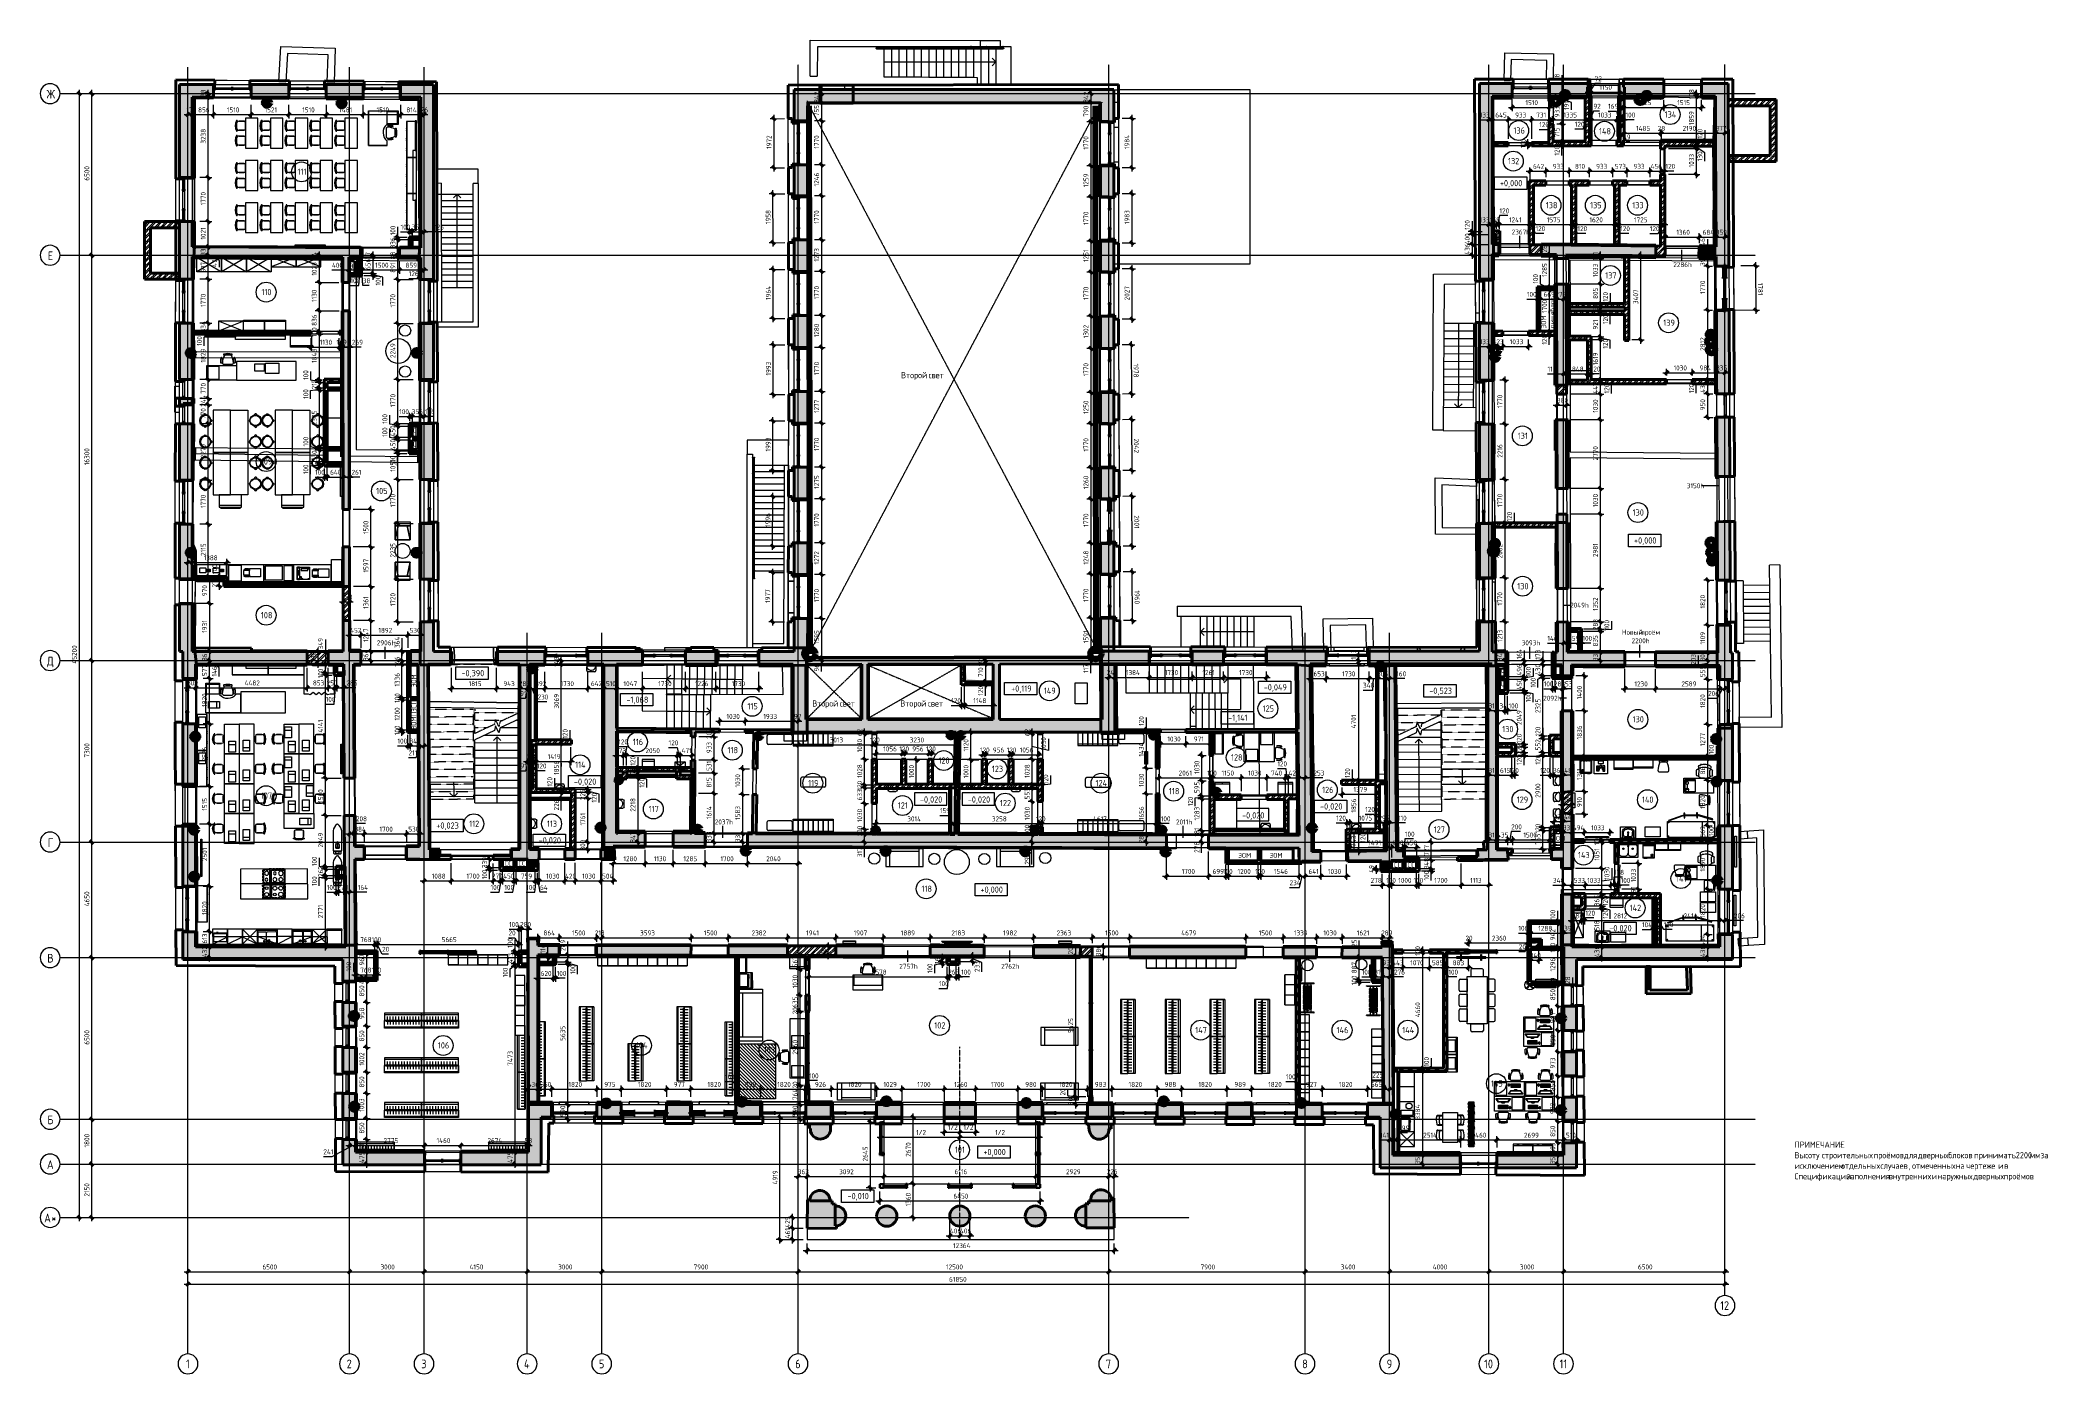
# Model space of a CAD drawing. Header units: millimetres. Extents: x -11886 to 68941, y -8130 to 45506.
import ezdxf

# ---------------------------------------------------------------- set-up
doc = ezdxf.new("R2010")
doc.units = ezdxf.units.MM
for name, pattern in [('ADSK_Линия сетки', [25, 20, -2.5, 0, -2.5]), ('ADSK_Осевая', [14, 10, -2, 0, -2]), ('ADSK_Сверху', [4.5, 3, -1.5]), ('ADSK_Штриховая_ш2 п1', [3, 2, -1]), ('IMPORT-ACAD_ISO03W100', [30, 12, -18])]:
    doc.linetypes.add(name, pattern=pattern)
for name, color, linetype, lineweight in [('Аннотация', 7, 'Continuous', 9), ('Витраж', 7, 'Continuous', 18), ('Каркас', 7, 'Continuous', 18), ('Лестницы', 7, 'Continuous', 18), ('Марки помещений', 7, 'Continuous', 20), ('Ограждение', 7, 'Continuous', 18), ('Оси', 7, 'Continuous', 9), ('Отметки', 7, 'Continuous', 9), ('Панели витража', 7, 'Continuous', 18), ('Перекрытие', 7, 'Continuous', 18), ('Размеры', 7, 'Continuous', 9), ('Размеры-100', 7, 'Continuous', 9), ('Стены', 7, 'Continuous', 18), ('Стены внутренние', 7, 'Continuous', 18), ('Стены наружные', 7, 'Continuous', 18), ('Стены штриховка', 7, 'Continuous', 18), ('стояки', 7, 'Continuous', 9), ('Стрелки вверх', 7, 'Continuous', 18), ('Узлы', 7, 'Continuous', 18)]:
    doc.layers.add(name, color=color, linetype=linetype, lineweight=lineweight)
for name, color, linetype, lineweight, true_color in [('Линии', 7, 'Continuous', 9, 0x00a600), ('планы со стояками отопление_dwg', 7, 'Continuous', 9, 0x767676), ('Стены разрез', 7, 'Continuous', 40, 0xbb5389), ('ТХ', 5, 'Continuous', 9, 0x0000ff), ('ТХ 1 этаж_dwg', 7, 'Continuous', 9, 0x767676)]:
    doc.layers.add(name, color=color, linetype=linetype, lineweight=lineweight, true_color=true_color)
doc.styles.add('GOST Common', font='GOST_Common.ttf', dxfattribs={"width": 0.9, "height": 350})
doc.styles.add('GOST Common_1', font='GOST_Common.ttf', dxfattribs={"width": 0.9, "height": 200})
doc.styles.add('GOST Common_2', font='GOST_Common.ttf', dxfattribs={"width": 0.9, "height": 250})
doc.dimstyles.new('ADSK_Основной_2_мм_Округление_до_1_мм', dxfattribs={"dimscale": 304.8, "dimtxt": 201.142999, "dimasz": 0.463911, "dimexe": 0.492126, "dimexo": 0.492126, "dimgap": 0.098425, "dimtad": 1, "dimdec": 0, "dimdsep": 46, "dimtxsty": 'GOST Common_1', "dimblk1": 'OBLIQUE', "dimblk2": 'OBLIQUE', "dimsah": 1, "dimcen": 0.09, "dimdle": 0.492126, "dimazin": 2, "dimtfac": 1, "dimtdec": 4, "dimtix": 1, "dimtmove": 0, "dimatfit": 3, "dimfxl": 1, "dimtvp": 1, "dimtolj": 1, "dimtzin": 0, "dimlwd": 20, "dimlwe": 20, "dimarcsym": 2})
doc.dimstyles.new('ADSK_Основной_2_мм_Округление_до_1_мм_1', dxfattribs={"dimscale": 304.8, "dimtxt": 201.142999, "dimasz": 0.463911, "dimexe": 0.492126, "dimexo": 0.492126, "dimgap": 0.098425, "dimtad": 1, "dimdec": 0, "dimdsep": 46, "dimtxsty": 'GOST Common_1', "dimblk1": 'OBLIQUE', "dimblk2": 'OBLIQUE', "dimsah": 1, "dimcen": 0.09, "dimdle": 0.492126, "dimazin": 2, "dimtfac": 1, "dimtdec": 4, "dimtix": 1, "dimtmove": 1, "dimatfit": 3, "dimfxl": 1, "dimtvp": 1, "dimtolj": 1, "dimtzin": 0, "dimlwd": 20, "dimlwe": 20, "dimarcsym": 2})
doc.dimstyles.new('ADSK_Основной_2_мм_Округление_до_1_мм_2', dxfattribs={"dimscale": 304.8, "dimtxt": 201.142999, "dimasz": 0.463911, "dimexe": 0.492126, "dimexo": 0.492126, "dimgap": 0.098425, "dimtad": 1, "dimdec": 0, "dimdsep": 46, "dimtxsty": 'GOST Common_1', "dimblk1": 'OBLIQUE', "dimblk2": 'OBLIQUE', "dimsah": 1, "dimcen": 0.09, "dimdle": 0.492126, "dimazin": 2, "dimtfac": 1, "dimtdec": 4, "dimtix": 1, "dimtmove": 0, "dimatfit": 3, "dimfxl": 1, "dimtvp": 1, "dimtolj": 1, "dimtzin": 0, "dimlwd": 20, "dimlwe": 20, "dimarcsym": 2})
doc.dimstyles.new('ADSK_Основной_2_мм_Округление_до_1_мм_3', dxfattribs={"dimscale": 304.8, "dimtxt": 201.142999, "dimasz": 0.463911, "dimexe": 0.492126, "dimexo": 0.492126, "dimgap": 0.098425, "dimtad": 1, "dimdec": 0, "dimdsep": 46, "dimtxsty": 'GOST Common_1', "dimblk1": 'OBLIQUE', "dimblk2": 'OBLIQUE', "dimsah": 1, "dimcen": 0.09, "dimdle": 0.492126, "dimazin": 2, "dimtfac": 1, "dimtdec": 4, "dimtix": 1, "dimtmove": 0, "dimatfit": 3, "dimfxl": 1, "dimtvp": 1, "dimtolj": 1, "dimtzin": 0, "dimlwd": 20, "dimlwe": 20, "dimarcsym": 2})
pattern_1 = [(45, (0, 0), (-117.8655, 117.8655), []), (45, (78.58, 0), (-117.8655, 117.8655), [])]
pattern_2 = [(0, (0, 0), (406.4, 101.6), [33.528, -271.272, 33.528, -271.272, -1625.6]), (0, (0, 0), (406.4, 101.6), [-609.6, 33.528, -576.072, 33.528, -271.272, -711.2]), (0, (0, 0), (406.4, 101.6), [-1524, 33.528, -169.672, 33.528, -474.472]), (120, (152.4, 50.8), (-291.18818, 301.15272), [33.528, -271.272, 33.528, -271.272, -1625.6]), (120, (152.4, 50.8), (-291.18818, 301.15272), [-609.6, 33.528, -576.072, 33.528, -271.272, -711.2]), (120, (152.4, 50.8), (-291.18818, 301.15272), [-1524, 33.528, -169.672, 33.528, -474.472]), (240, (203.2, 254), (-115.21182, -402.75272), [33.528, -271.272, 33.528, -271.272, -1625.6]), (240, (203.2, 254), (-115.21182, -402.75272), [-609.6, 33.528, -576.072, 33.528, -271.272, -711.2]), (240, (203.2, 254), (-115.21182, -402.75272), [-1524, 33.528, -169.672, 33.528, -474.472])]
pattern_3 = [(45, (0, 0), (-179.6051, 179.6051), []), (45, (63.5, 0), (0, 359.2102), []), (45, (-63.5, 0), (0, 359.2102), [])]
pattern_4 = [(45, (0, 0), (-106.06602, 106.06602), []), (135, (0, 0), (-106.06602, -106.06602), [])]

msp = doc.modelspace()

# ---------------------------------------------------------------- texts
at = {"layer": 'Аннотация', "attachment_point": 1}
for s, insert, char_height, width, style in [('2367h', (47327.5, 37891.8), 200, 786.455, 'GOST Common_1'), ('ЭОМ', (573.5, 36518), 200, 555.569, 'GOST Common_1'), ('2286h', (53829.2, 36577.9), 200, 793.671, 'GOST Common_1'), ('Второй', (22754.2, 32159.4), 250, 1248.227, 'GOST Common_2'), ('\\fGOST Common|b0|i0|c204|p34|;\\W.9; ', (23784.1, 32159.4), 250, 93.797, 'GOST Common_2'), ('свет', (23861.4, 32159.4), 250, 800.886, 'GOST Common_2'), ('СС', (3119.4, 29914.5), 200, 317.468, 'GOST Common_1'), ('СС', (3119.4, 29364.5), 200, 317.468, 'GOST Common_1'), ('3150h', (54372.3, 27686.3), 200, 735.949, 'GOST Common_1'), ('2049h', (49680.9, 22882.5), 200, 815.316, 'GOST Common_1'), ('2906h', (1659.9, 21368.5), 200, 793.671, 'GOST Common_1'), ('3093h', (47729.8, 21368.5), 200, 779.24, 'GOST Common_1'), ('Новый', (51765.5, 21796.4), 200, 836.962, 'GOST Common_1'), ('2200h', (52152.4, 21452.4), 200, 793.671, 'GOST Common_1'), ('\\fGOST Common|b0|i0|c204|p34|;\\W.9; ', (52456.1, 21796.4), 200, 79.367, 'GOST Common_1'), ('проём', (52521.5, 21796.4), 200, 815.316, 'GOST Common_1'), ('СС', (46740.7, 20272.9), 200, 317.468, 'GOST Common_1'), ('СС', (46740.7, 19722.9), 200, 317.468, 'GOST Common_1'), ('Второй', (19180.7, 18955.5), 250, 1248.227, 'GOST Common_2'), ('\\fGOST Common|b0|i0|c204|p34|;\\W.9; ', (20210.6, 18955.5), 250, 93.797, 'GOST Common_2'), ('свет', (20287.9, 18955.5), 250, 800.886, 'GOST Common_2'), ('Второй', (22726.4, 18955.5), 250, 1248.227, 'GOST Common_2'), ('\\fGOST Common|b0|i0|c204|p34|;\\W.9; ', (23756.3, 18955.5), 250, 93.797, 'GOST Common_2'), ('свет', (23833.7, 18955.5), 250, 800.886, 'GOST Common_2'), ('2092h', (48596.1, 19139.5), 200, 793.671, 'GOST Common_1'), ('2037h', (15260.2, 14165.3), 200, 786.455, 'GOST Common_1'), ('2011h', (33820.2, 14165.3), 200, 692.658, 'GOST Common_1'), ('ЭОМ', (48961, 13505.2), 200, 555.569, 'GOST Common_1'), ('СС', (6812.1, 12501.6), 200, 317.468, 'GOST Common_1'), ('СС', (7362.1, 12501.6), 200, 317.468, 'GOST Common_1'), ('ЭОМ', (36325.9, 12819.5), 200, 555.569, 'GOST Common_1'), ('ЭОМ', (37585.9, 12819.5), 200, 555.569, 'GOST Common_1'), ('СС', (42597.3, 12437.2), 200, 317.468, 'GOST Common_1'), ('СС', (43147.3, 12437.2), 200, 317.468, 'GOST Common_1'), ('2757h', (22684.4, 8358.9), 200, 793.671, 'GOST Common_1'), ('2762h', (26784.4, 8358.9), 200, 793.671, 'GOST Common_1'), ('ПРИМЕЧАНИЕ', (58707.7, 1210.3), 250, 2178.987, 'GOST Common_2'), ('\\fGOST Common|b0|i0|c204|p34|;\\W.9;:', (60505.6, 1210.3), 250, 79.367, 'GOST Common_2'), ('исключением', (58707.7, 363.6), 250, 2178.987, 'GOST Common_2'), ('Высоту', (58707.7, 787), 250, 1241.012, 'GOST Common_2'), ('\\fGOST Common|b0|i0|c204|p34|;\\W.9; ', (59731.6, 787), 250, 93.797, 'GOST Common_2'), ('строительных', (59809, 787), 250, 2431.518, 'GOST Common_2'), ('\\fGOST Common|b0|i0|c204|p34|;\\W.9; ', (60505.6, 363.6), 250, 93.797, 'GOST Common_2'), ('отдельных', (60582.9, 363.6), 250, 1825.442, 'GOST Common_2'), ('\\fGOST Common|b0|i0|c204|p34|;\\W.9; ', (61815.2, 787), 250, 93.797, 'GOST Common_2'), ('проёмов', (61892.6, 787), 250, 1385.316, 'GOST Common_2'), ('\\fGOST Common|b0|i0|c204|p34|;\\W.9; ', (62089.1, 363.6), 250, 93.797, 'GOST Common_2'), ('случаев', (62166.5, 363.6), 250, 1356.455, 'GOST Common_2'), ('\\fGOST Common|b0|i0|c204|p34|;\\W.9; ', (63035.6, 787), 250, 93.797, 'GOST Common_2'), ('для', (63113, 787), 250, 584.43, 'GOST Common_2'), (', ', (63285.7, 363.6), 250, 187.595, 'GOST Common_2'), ('отмеченных', (63440.4, 363.6), 250, 2041.898, 'GOST Common_2'), ('\\fGOST Common|b0|i0|c204|p34|;\\W.9; ', (63595.2, 787), 250, 93.797, 'GOST Common_2'), ('дверных', (63672.6, 787), 250, 1385.316, 'GOST Common_2'), ('\\fGOST Common|b0|i0|c204|p34|;\\W.9; ', (64815.6, 787), 250, 93.797, 'GOST Common_2'), ('блоков', (64893, 787), 250, 1168.86, 'GOST Common_2'), ('\\fGOST Common|b0|i0|c204|p34|;\\W.9; ', (65125.2, 363.6), 250, 93.797, 'GOST Common_2'), ('на', (65202.6, 363.6), 250, 411.266, 'GOST Common_2'), ('\\fGOST Common|b0|i0|c204|p34|;\\W.9; ', (65541.9, 363.6), 250, 93.797, 'GOST Common_2'), ('чертеже', (65619.3, 363.6), 250, 1464.683, 'GOST Common_2'), ('\\fGOST Common|b0|i0|c204|p34|;\\W.9; ', (65857.4, 787), 250, 93.797, 'GOST Common_2'), ('принимать', (65934.8, 787), 250, 1847.088, 'GOST Common_2'), ('\\fGOST Common|b0|i0|c204|p34|;\\W.9; ', (66827.8, 363.6), 250, 93.797, 'GOST Common_2'), ('\\fGOST Common|b0|i0|c204|p34|;\\W.9;и', (66905.2, 363.6), 250, 194.81, 'GOST Common_2'), ('\\fGOST Common|b0|i0|c204|p34|;\\W.9; ', (67065.9, 363.6), 250, 93.797, 'GOST Common_2'), ('\\fGOST Common|b0|i0|c204|p34|;\\W.9;в', (67143.3, 363.6), 250, 194.81, 'GOST Common_2'), ('\\fGOST Common|b0|i0|c204|p34|;\\W.9; ', (67304, 363.6), 250, 93.797, 'GOST Common_2'), (' 2200', (67458.8, 787), 250, 873.038, 'GOST Common_2'), ('мм', (68179.1, 787), 250, 432.911, 'GOST Common_2'), ('\\fGOST Common|b0|i0|c204|p34|;\\W.9; ', (68536.3, 787), 250, 93.797, 'GOST Common_2'), ('за', (68613.7, 787), 250, 396.835, 'GOST Common_2'), ('\\fGOST Common|b0|i0|c204|p34|;\\W.9; ', (68941.1, 787), 250, 93.797, 'GOST Common_2'), ('Спецификации', (58707.7, -59.7), 250, 2453.164, 'GOST Common_2'), ('\\fGOST Common|b0|i0|c204|p34|;\\W.9; ', (60731.8, -59.7), 250, 93.797, 'GOST Common_2'), ('заполнения', (60809.2, -59.7), 250, 1955.316, 'GOST Common_2'), ('\\fGOST Common|b0|i0|c204|p34|;\\W.9; ', (62422.5, -59.7), 250, 93.797, 'GOST Common_2'), ('внутренних', (62499.9, -59.7), 250, 1998.607, 'GOST Common_2'), ('\\fGOST Common|b0|i0|c204|p34|;\\W.9; ', (64148.9, -59.7), 250, 93.797, 'GOST Common_2'), ('\\fGOST Common|b0|i0|c204|p34|;\\W.9;и', (64226.3, -59.7), 250, 194.81, 'GOST Common_2'), ('\\fGOST Common|b0|i0|c204|p34|;\\W.9; ', (64387, -59.7), 250, 93.797, 'GOST Common_2'), ('наружных', (64464.4, -59.7), 250, 1652.278, 'GOST Common_2'), ('\\fGOST Common|b0|i0|c204|p34|;\\W.9; ', (65827.6, -59.7), 250, 93.797, 'GOST Common_2'), ('дверных', (65905, -59.7), 250, 1385.316, 'GOST Common_2'), ('\\fGOST Common|b0|i0|c204|p34|;\\W.9; ', (67048, -59.7), 250, 93.797, 'GOST Common_2'), ('проёмов', (67125.4, -59.7), 250, 1385.316, 'GOST Common_2'), ('\\fGOST Common|b0|i0|c204|p34|;\\W.9;.', (68268.4, -59.7), 250, 79.367, 'GOST Common_2')]:
    msp.add_mtext(s, dxfattribs=dict(at, insert=insert, char_height=char_height, width=width, style=style))
at = {"layer": 'Аннотация', "char_height": 200, "attachment_point": 1, "rotation": 90, "style": 'GOST Common_1'}
for s, insert, width in [('пищеблок', (48859.6, 33914.3), 1327.594), ('ЭОМ', (48515.6, 33914.3), 555.569), ('\\fGOST Common|b0|i0|c204|p34|;\\W.9; ', (48515.6, 34372.7), 79.367), ('ЭОМ', (3050.2, 19480.9), 555.569), ('ПЭСПЗ', (3050.2, 18309.3), 858.607), ('ЭОМ', (3050.2, 17785.5), 555.569), ('\\fGOST Common|b0|i0|c204|p34|;\\W.9; ', (3050.2, 18243.9), 79.367)]:
    msp.add_mtext(s, dxfattribs=dict(at, insert=insert, width=width))
at = {"layer": 'Марки помещений', "lineweight": 9, "char_height": 250, "attachment_point": 1, "style": 'GOST Common_2'}
for s, insert, width in [('134', (53481.9, 42644.5), 548.354), ('136', (47396.6, 42000.2), 526.709), ('148', (50840.3, 41970.9), 548.354), ('132', (47179.5, 40769.6), 526.709), ('111', (-1531.5, 40339.3), 411.266), ('138', (48698.1, 38994.7), 526.709), ('135', (50480.4, 38994.7), 526.709), ('133', (52179.3, 38994.7), 526.709), ('137', (51088.4, 36172.4), 526.709), ('110', (-2982.6, 35500.9), 468.987), ('139', (53428.5, 34269.3), 526.709), ('131', (47568.8, 29719.8), 468.987), ('109', (-3006, 28686.6), 526.709), ('105', (1633.1, 27502.2), 526.709), ('130', (52193.2, 26635.9), 526.709), ('130', (47552.5, 23672.4), 526.709), ('108', (-3006, 22505.6), 526.709), ('149', (28501.5, 19466.5), 548.354), ('115', (16574.7, 18844.2), 468.987), ('125', (37305.9, 18752.5), 526.709), ('130', (46946.8, 17925.3), 526.709), ('130', (52193.2, 18318.1), 526.709), ('116', (11960.7, 17411), 468.987), ('118', (15774.7, 17078.2), 468.987), ('114', (9640.4, 16493.3), 490.633), ('120', (24259.2, 16661.7), 526.709), ('123', (26408.8, 16324.7), 526.709), ('128', (36032.1, 16784.4), 526.709), ('119', (19015.5, 15750.6), 468.987), ('124', (30582.6, 15750.6), 548.354), ('118', (33534.7, 15429.7), 468.987), ('126', (39696.8, 15480.2), 526.709), ('107', (-3006, 15247.2), 526.709), ('117', (12599.3, 14711.9), 468.987), ('121', (22623.7, 14853.7), 468.987), ('122', (26734.2, 14950.6), 526.709), ('129', (47530.2, 15086.6), 526.709), ('140', (52569.1, 15086.6), 548.354), ('112', (5375.2, 14117.2), 468.987), ('113', (8503.2, 14117.2), 468.987), ('127', (44189.3, 13888.9), 526.709), ('143', (49996.7, 12858.7), 548.354), ('118', (23577.3, 11502.5), 468.987), ('141', (53939.5, 11914.7), 490.633), ('142', (52073.4, 10734.4), 548.354), ('102', (24092.9, 6007.1), 526.709), ('147', (34594.8, 5819.1), 548.354), ('146', (40280.6, 5819.1), 548.354), ('144', (42924.1, 5819.1), 570), ('106', (4116.9, 5203.1), 526.709), ('104', (12090.3, 5207.1), 548.354), ('103', (17232.3, 5019.1), 526.709), ('145', (46491.8, 3668), 548.354), ('101', (24918.6, 1006.2), 468.987)]:
    msp.add_mtext(s, dxfattribs=dict(at, insert=insert, width=width))
at = {"layer": 'Оси', "char_height": 350, "attachment_point": 1, "style": 'GOST Common'}
for s, insert, width in [('\\fGOST Common|b0|i0|c204|p34|;\\W.9;Ж', (-11632.4, 43509.4), 389.62), ('\\fGOST Common|b0|i0|c204|p34|;\\W.9;Е', (-11584.7, 37009.4), 274.177), ('\\fGOST Common|b0|i0|c204|p34|;\\W.9;Д', (-11614.4, 20709.4), 346.329), ('\\fGOST Common|b0|i0|c204|p34|;\\W.9;Г', (-11584.7, 13409.4), 274.177), ('\\fGOST Common|b0|i0|c204|p34|;\\W.9;В', (-11599.5, 8759.4), 310.253), ('\\fGOST Common|b0|i0|c204|p34|;\\W.9;Б', (-11599.5, 2259.4), 310.253), ('\\fGOST Common|b0|i0|c204|p34|;\\W.9;А', (-11614.4, 459.4), 346.329), ('\\fGOST Common|b0|i0|c204|p34|;\\W.9;А', (-11724.6, -1690.6), 346.329), ('\\fGOST Common|b0|i0|c204|p34|;\\W.9;*', (-11438.9, -1690.6), 266.962), ('12', (55718.7, -5212.3), 461.772), ('\\fGOST Common|b0|i0|c204|p34|;\\W.9;1', (-6017.9, -7557.8), 187.595), ('\\fGOST Common|b0|i0|c204|p34|;\\W.9;2', (446.1, -7557.8), 274.177), ('\\fGOST Common|b0|i0|c204|p34|;\\W.9;3', (3449.3, -7557.8), 266.962), ('\\fGOST Common|b0|i0|c204|p34|;\\W.9;4', (7581.3, -7557.8), 310.253), ('\\fGOST Common|b0|i0|c204|p34|;\\W.9;5', (10596.1, -7557.8), 274.177), ('\\fGOST Common|b0|i0|c204|p34|;\\W.9;6', (18496.1, -7557.8), 274.177), ('\\fGOST Common|b0|i0|c204|p34|;\\W.9;7', (30996.1, -7557.8), 274.177), ('\\fGOST Common|b0|i0|c204|p34|;\\W.9;8', (38896.1, -7557.8), 274.177), ('\\fGOST Common|b0|i0|c204|p34|;\\W.9;9', (42296.1, -7557.8), 274.177), ('10', (46218.7, -7557.8), 461.772), ('11', (49254.3, -7557.8), 375.19)]:
    msp.add_mtext(s, dxfattribs=dict(at, insert=insert, width=width))
at = {"layer": 'Отметки', "lineweight": 20, "char_height": 250, "attachment_point": 1, "line_spacing_factor": 1.022761, "style": 'GOST Common_2'}
for s, insert, width in [('+0,000', (46852.7, 39882.9), 1028.823), ('+0,000', (52250.1, 25510.9), 1028.823), ('-0,390', (5065.7, 20174.6), 1028.823), ('+0,119', (27185, 19555), 926.242), ('-0,049', (37349.3, 19606.1), 1055.976), ('-0,523', (44009, 19465.3), 1028.823), ('-1,068', (11703.6, 19107.4), 977.532), ('-1,141', (35914.5, 18380.9), 902.105), ('-0,020', (9591.5, 15812), 1028.823), ('-0,020', (23514, 15092.5), 1028.823), ('-0,020', (25440.3, 15092.5), 1028.823), ('-0,020', (39615, 14813.7), 1028.823), ('+0,023', (4055.2, 14046.8), 1028.823), ('-0,020', (36475.8, 14454.3), 1028.823), ('-0,020', (8171, 13453.5), 1028.823), ('+0,000', (25952.6, 11468.4), 1028.823), ('-0,020', (51254.1, 9917.3), 1028.823), ('+0,000', (26067.8, 914.9), 1028.823), ('-0,010', (20601, -857.6), 977.532)]:
    msp.add_mtext(s, dxfattribs=dict(at, insert=insert, width=width))

# ---------------------------------------------------------------- blocks, each defined once
blk = doc.blocks.new('Монолитная лестница - ___-586336-01 План 1-го этажа кладочный')
at = {"layer": 'Линии', "color": 8, "lineweight": 18, "true_color": 0x808080}
for p, q in [((57712, 23585), (56646, 23579)), ((56647, 23299), (57716, 23305)), ((56648, 23020), (57719, 23025)), ((56649, 22740), (57723, 22745)), ((56650, 22460), (57726, 22466)), ((56651, 22180), (57730, 22186)), ((56652, 21900), (57733, 21906)), ((56653, 21620), (57737, 21626)), ((56654, 21340), (57738, 21346)), ((57737, 21626), (57737, 21655)), ((57738, 21346), (57737, 21626))]:
    blk.add_line(p, q, dxfattribs=at)
blk = doc.blocks.new('Существующие стены подвал 2 - Существующие стены подвал 2-649525-01 План 1-го этажа кладочный')
at = {"layer": 'Линии', "color": 243, "lineweight": 18, "true_color": 0xbb5389}
for p, q in [((46033, 28545), (45904, 28546)), ((45904, 28546), (45913, 25901)), ((45906, 27832), (45904, 28546)), ((46613, 28543), (46543, 28543)), ((46665, 26099), (46613, 28543)), ((45907, 27562), (45906, 27832)), ((45909, 27022), (45907, 27562)), ((45909, 27022), (46033, 27025)), ((45909, 27022), (45998, 27024)), ((45913, 25930), (45909, 27022)), ((45909, 27022), (45913, 25930)), ((45913, 25930), (45909, 27022)), ((46033, 25933), (45913, 25930)), ((45913, 25930), (45998, 25932)), ((45913, 25901), (45913, 25930)), ((45913, 25901), (46033, 25900)), ((46543, 25899), (46636, 25898)), ((46636, 25898), (46670, 25898)), ((46670, 25898), (46669, 25923))]:
    blk.add_line(p, q, dxfattribs=at)
blk = doc.blocks.new('Существующие стены 1 эт - Существующие стены 1 эт-653793-01 План 1-го этажа кладочный')
at = {"layer": 'Стены', "color": 243, "true_color": 0xbb5389}
for p, q in [((-6422, 38211), (-6429, 43914)), ((-6429, 43914), (-2286, 43882)), ((-4864, 43902), (-4867, 43608)), ((-4864, 43902), (-3448, 43891)), ((-3451, 43597), (-3448, 43891)), ((-2000, 43879), (-337, 43866)), ((-1857, 43878), (-1860, 43594)), ((-1857, 43878), (-439, 43867)), ((-441, 43594), (-439, 43867)), ((-57, 43864), (4065, 43832)), ((1152, 43855), (1150, 43594)), ((1152, 43855), (2550, 43844)), ((2548, 43594), (2550, 43844)), ((4065, 43832), (4094, 34174)), ((18216, 43697), (19486, 43699)), ((18236, 30593), (18216, 43697)), ((19486, 43699), (20826, 43701)), ((20499, 43700), (19486, 43699)), ((19486, 43525), (19486, 43699)), ((19486, 43699), (19486, 43525)), ((19486, 43525), (19486, 43699)), ((19486, 43699), (19572, 43699)), ((19486, 43699), (19572, 43699)), ((19572, 43699), (20826, 43701)), ((19572, 43699), (20826, 43701)), ((20826, 43701), (19572, 43699)), ((19572, 43699), (20499, 43700)), ((19572, 43699), (19573, 43525)), ((19572, 43699), (19573, 43525)), ((20826, 43701), (20499, 43700)), ((20499, 43700), (20826, 43701)), ((20499, 43525), (20499, 43700)), ((20499, 43525), (20499, 43700)), ((20826, 43701), (20826, 43525)), ((20826, 43525), (20826, 43701)), ((20826, 43701), (20826, 43525)), ((20826, 43701), (20842, 43701)), ((20826, 43701), (20842, 43701)), ((20842, 43701), (20826, 43701)), ((20842, 43701), (25815, 43709)), ((20842, 43525), (20842, 43701)), ((20842, 43701), (20842, 43525)), ((25815, 43709), (27188, 43711)), ((27188, 43711), (31501, 43718)), ((31501, 43718), (31501, 43513)), ((45869, 36107), (45825, 43935)), ((45825, 43935), (47019, 43935)), ((47279, 43936), (48867, 43936)), ((47380, 43936), (47380, 43624)), ((48806, 43936), (47380, 43936)), ((48806, 43625), (48806, 43936)), ((49002, 43936), (56224, 43937)), ((50398, 43936), (50398, 43759)), ((50499, 43936), (50398, 43936)), ((50499, 43759), (50499, 43936)), ((50499, 43936), (51649, 43936)), ((50499, 43936), (50499, 43759)), ((51649, 43936), (51649, 43759)), ((51823, 43936), (51649, 43936)), ((51649, 43759), (51649, 43936)), ((51823, 43759), (51823, 43936)), ((53447, 43936), (54962, 43937)), ((53447, 43936), (53447, 43759)), ((54962, 43759), (54962, 43937)), ((56224, 43937), (56228, 43123)), ((-4916, 43183), (-4915, 43219)), ((-4915, 43219), (-4916, 43183)), ((-4915, 43219), (-4916, 43183)), ((-3400, 43171), (-4916, 43183)), ((-4916, 43183), (-3400, 43171)), ((-3400, 43171), (-4916, 43183)), ((-4867, 43608), (-4912, 43609)), ((-3402, 43597), (-3451, 43597)), ((-3400, 43219), (-3400, 43171)), ((-3400, 43171), (-3400, 43219)), ((-3400, 43171), (-3400, 43219)), ((-1885, 43160), (-1884, 43219)), ((-1884, 43219), (-1885, 43160)), ((-1884, 43219), (-1885, 43160)), ((-376, 43148), (-1885, 43160)), ((-1885, 43160), (-376, 43148)), ((-376, 43148), (-1885, 43160)), ((-376, 43148), (-374, 43425)), ((-376, 43219), (-376, 43148)), ((-376, 43148), (-376, 43219)), ((-374, 43425), (-373, 43524)), ((1106, 43136), (1107, 43219)), ((1107, 43219), (1106, 43136)), ((1107, 43219), (1106, 43136)), ((2604, 43125), (1106, 43136)), ((1106, 43136), (2604, 43125)), ((2604, 43125), (1106, 43136)), ((2604, 43125), (2606, 43406)), ((2605, 43219), (2604, 43125)), ((2604, 43125), (2605, 43219)), ((2606, 43406), (2607, 43524)), ((19032, 42967), (19031, 42191)), ((19487, 42968), (19032, 42967)), ((19487, 42968), (19487, 42983)), ((19487, 42983), (19487, 42968)), ((19487, 42968), (19487, 42983)), ((20827, 42970), (19487, 42968)), ((19487, 42968), (20501, 42969)), ((19574, 42968), (19487, 42968)), ((19574, 42968), (19487, 42968)), ((19574, 42983), (19574, 42968)), ((19574, 42983), (19574, 42968)), ((20827, 42970), (19574, 42968)), ((20827, 42970), (19574, 42968)), ((19574, 42968), (20827, 42970)), ((19574, 42968), (20501, 42969)), ((20501, 42969), (20501, 42983)), ((20501, 42969), (20501, 42983)), ((20501, 42969), (20827, 42970)), ((20827, 42970), (20501, 42969)), ((20827, 42983), (20827, 42970)), ((20827, 42970), (20827, 42983)), ((20827, 42983), (20827, 42970)), ((20843, 42970), (20827, 42970)), ((20827, 42970), (20843, 42970)), ((20843, 42970), (20827, 42970)), ((29470, 42983), (20843, 42970)), ((20843, 42970), (20843, 42983)), ((20843, 42983), (20843, 42970)), ((30751, 42003), (30751, 42983)), ((47342, 43554), (47343, 43478)), ((47343, 43478), (47344, 43176)), ((47344, 43176), (47344, 43249)), ((47344, 43249), (47344, 43176)), ((48820, 43183), (47344, 43176)), ((47344, 43176), (48820, 43183)), ((48820, 43183), (47344, 43176)), ((48821, 43485), (48814, 43554)), ((48822, 43249), (48821, 43485)), ((51629, 43174), (50519, 43182)), ((51868, 43172), (51849, 43172)), ((51868, 43172), (51869, 43249)), ((53447, 43249), (53447, 43191)), ((53569, 43219), (53447, 43191)), ((54962, 43180), (53569, 43219)), ((54962, 43180), (54962, 43249)), ((56229, 42873), (56238, 40873)), ((18221, 40380), (18218, 42351)), ((18371, 42351), (18218, 42351)), ((18371, 42172), (18371, 42351)), ((18591, 42172), (18371, 42172)), ((18800, 42225), (18661, 42225)), ((19031, 42224), (18800, 42225)), ((18998, 42191), (19031, 42191)), ((19031, 42191), (18998, 42191)), ((19031, 42224), (19028, 40490)), ((19031, 42191), (19028, 40518)), ((19028, 40518), (19031, 42191)), ((19031, 42191), (19028, 40518)), ((30751, 42236), (30750, 40486)), ((30775, 42236), (30751, 42236)), ((31079, 42200), (31079, 42225)), ((31112, 42200), (31079, 42200)), ((31346, 42200), (31182, 42200)), ((31501, 42359), (31346, 42359)), ((31346, 42359), (31346, 42200)), ((31501, 42359), (31502, 40375)), ((30750, 40598), (30751, 42003)), ((30751, 42003), (30750, 40598)), ((30750, 40720), (30751, 42003)), ((30751, 42003), (30775, 42003)), ((30775, 42003), (30751, 42003)), ((31317, 42003), (31501, 42003)), ((18374, 40521), (18591, 40522)), ((18374, 40380), (18374, 40521)), ((19028, 40518), (18998, 40518)), ((18998, 40518), (19028, 40518)), ((18998, 40490), (19028, 40490)), ((19028, 40518), (19026, 39254)), ((30750, 40598), (30750, 40720)), ((30750, 39532), (30750, 40598)), ((30775, 40598), (30750, 40598)), ((30750, 40598), (30775, 40598)), ((30750, 40486), (30939, 40486)), ((30939, 40486), (31079, 40486)), ((31079, 40486), (31079, 40532)), ((31079, 40532), (31112, 40532)), ((31182, 40532), (31346, 40532)), ((31502, 40598), (31317, 40598)), ((31346, 40532), (31346, 40375)), ((56239, 40623), (56257, 36643)), ((-6422, 38237), (-6424, 39928)), ((-6144, 39928), (-6424, 39928)), ((-5974, 39953), (-6074, 39953)), ((-5677, 39952), (-5974, 39953)), ((-5769, 39953), (-5677, 39952)), ((-5677, 39952), (-5769, 39953)), ((-5677, 39952), (-5679, 38211)), ((-5679, 38211), (-5677, 39952)), ((-5677, 39952), (-5679, 38211)), ((18221, 40380), (18374, 40380)), ((31346, 40375), (31502, 40375)), ((18392, 39323), (18223, 39322)), ((18226, 37364), (18223, 39322)), ((18392, 39141), (18392, 39323)), ((18591, 39141), (18392, 39141)), ((18795, 39203), (18661, 39203)), ((19026, 39203), (18795, 39203)), ((18998, 39254), (19026, 39254)), ((19026, 39254), (18998, 39254)), ((19026, 39254), (19023, 37115)), ((19023, 37115), (19026, 39254)), ((19026, 39254), (19023, 37115)), ((19026, 39203), (19023, 37474)), ((30750, 37275), (30750, 39532)), ((30750, 37275), (30750, 39532)), ((30750, 39532), (30750, 37275)), ((30750, 39532), (30775, 39532)), ((30775, 39532), (30750, 39532)), ((30750, 39207), (30750, 37468)), ((30775, 39207), (30750, 39207)), ((31079, 39174), (31079, 39196)), ((31112, 39174), (31079, 39174)), ((31351, 39174), (31182, 39174)), ((31502, 39332), (31351, 39332)), ((31351, 39332), (31351, 39174)), ((31502, 39332), (31502, 37349)), ((-6422, 38237), (-6144, 38238)), ((-5679, 38211), (-5769, 38211)), ((-5769, 38211), (-5679, 38211)), ((-5769, 38211), (-5679, 38211)), ((-6428, 36143), (-6422, 37807)), ((-6422, 37807), (-6422, 37961)), ((1002, 37186), (2573, 37180)), ((1002, 37186), (1002, 37160)), ((3383, 37178), (3393, 37389)), ((3393, 37389), (3392, 37486)), ((18226, 37364), (18395, 37364)), ((18395, 37364), (18394, 37520)), ((18394, 37520), (18591, 37520)), ((18998, 37474), (19023, 37474)), ((30750, 37468), (30939, 37468)), ((30750, 36308), (30750, 37275)), ((30775, 37275), (30750, 37275)), ((30750, 37275), (30775, 37275)), ((30939, 37468), (31079, 37468)), ((31079, 37468), (31079, 37504)), ((31079, 37504), (31112, 37504)), ((31182, 37504), (31351, 37504)), ((31351, 37504), (31351, 37349)), ((31351, 37349), (31502, 37349)), ((46596, 37692), (46597, 37538)), ((46597, 37317), (46597, 37292)), ((46597, 37292), (46597, 37317)), ((46850, 37347), (48035, 37329)), ((48211, 37327), (48525, 37322)), ((48523, 37270), (48525, 37322)), ((53130, 37256), (53315, 37253)), ((53130, 37256), (53130, 37218)), ((53491, 37250), (53508, 37250)), ((53507, 37214), (53508, 37250)), ((53508, 37250), (53507, 37214)), ((53508, 37250), (54868, 37231)), ((54867, 37198), (54868, 37231)), ((2575, 36738), (1048, 36732)), ((2575, 36738), (2573, 37180)), ((3076, 37179), (3383, 37178)), ((3382, 37149), (3383, 37178)), ((3383, 37178), (3382, 37149)), ((19023, 37115), (18998, 37115)), ((18998, 37115), (19023, 37115)), ((19023, 37115), (19021, 36175)), ((31502, 36509), (31502, 33829)), ((46813, 36909), (46812, 36827)), ((48063, 36821), (46812, 36827)), ((48063, 36895), (48063, 36821)), ((48063, 36821), (48063, 36895)), ((48509, 36819), (48063, 36821)), ((48509, 36819), (48512, 36890)), ((49066, 35692), (49065, 36725)), ((49131, 36725), (49065, 36725)), ((49619, 36726), (49511, 36726)), ((49619, 36726), (49616, 35693)), ((53122, 36838), (53121, 36758)), ((53498, 36751), (53121, 36758)), ((53498, 36751), (53500, 36834)), ((53500, 36834), (53498, 36751)), ((54858, 36726), (53498, 36751)), ((54858, 36726), (54860, 36818)), ((55787, 36420), (55499, 36418)), ((55499, 36418), (55554, 36419)), ((55507, 34639), (55499, 36418)), ((55499, 36418), (55507, 34639)), ((55859, 36420), (55787, 36420)), ((56257, 36643), (56288, 28355)), ((-6439, 33282), (-6429, 35893)), ((-6435, 34141), (-6429, 35843)), ((-6144, 35842), (-6429, 35843)), ((-5991, 35890), (-6074, 35890)), ((-5710, 35888), (-5991, 35890)), ((-5769, 35889), (-5710, 35888)), ((-5710, 35888), (-5769, 35889)), ((-5710, 35888), (-5717, 34121)), ((-5717, 34121), (-5710, 35888)), ((-5710, 35888), (-5717, 34121)), ((265, 34625), (262, 35755)), ((288, 35755), (262, 35755)), ((565, 35756), (538, 35756)), ((565, 35756), (565, 34625)), ((3370, 34129), (3365, 35877)), ((3668, 35877), (3365, 35877)), ((3738, 35877), (3668, 35877)), ((4089, 35813), (3808, 35812)), ((4089, 35813), (4094, 34168)), ((18230, 34318), (18227, 36282)), ((18394, 36282), (18227, 36282)), ((18394, 36135), (18394, 36282)), ((18591, 36136), (18394, 36135)), ((18678, 36136), (18661, 36136)), ((18679, 36163), (18678, 36136)), ((18819, 36163), (18679, 36163)), ((19021, 36162), (18819, 36163)), ((18998, 36175), (19021, 36175)), ((19021, 36175), (18998, 36175)), ((19021, 36175), (19018, 34000)), ((19018, 34000), (19021, 36175)), ((19021, 36175), (19018, 34000)), ((19021, 36162), (19018, 34431)), ((30750, 34246), (30750, 36308)), ((30750, 36308), (30750, 34246)), ((30750, 34246), (30750, 36308)), ((30750, 36308), (30775, 36308)), ((30775, 36308), (30750, 36308)), ((30750, 36186), (30750, 34411)), ((30775, 36186), (30750, 36186)), ((31073, 36157), (31073, 36175)), ((31112, 36157), (31073, 36157)), ((31354, 36157), (31182, 36157)), ((31502, 36310), (31354, 36310)), ((31354, 36310), (31354, 36157)), ((31502, 36310), (31502, 34283)), ((45871, 35688), (45869, 36107)), ((46168, 35813), (45871, 35811)), ((45880, 34147), (45871, 35811)), ((45891, 32185), (45871, 35688)), ((46311, 35851), (46238, 35850)), ((46594, 35852), (46311, 35851)), ((46594, 35852), (46602, 34121)), ((49066, 35692), (49134, 35692)), ((49514, 35693), (49616, 35693)), ((56258, 36372), (55930, 36370)), ((56258, 36372), (56264, 34681)), ((-6435, 34141), (-6144, 34140)), ((-5717, 34121), (-5769, 34122)), ((-5769, 34122), (-5717, 34121)), ((-5769, 34122), (-5717, 34121)), ((390, 34625), (265, 34625)), ((565, 34625), (540, 34625)), ((3370, 34129), (3672, 34130)), ((3672, 34130), (3738, 34130)), ((3808, 34131), (3812, 34131)), ((3812, 34167), (4094, 34168)), ((3812, 34131), (3812, 34167)), ((4095, 33964), (4133, 21099)), ((18230, 34318), (18396, 34318)), ((18396, 34318), (18396, 34466)), ((18396, 34466), (18591, 34466)), ((18661, 34466), (18676, 34466)), ((18676, 34466), (18676, 34431)), ((18998, 34431), (19018, 34431)), ((19018, 34000), (18998, 34000)), ((18998, 34000), (19018, 34000)), ((19018, 34000), (19016, 33047)), ((30750, 34411), (30933, 34411)), ((30750, 33272), (30750, 34246)), ((30775, 34246), (30750, 34246)), ((30750, 34246), (30775, 34246)), ((30933, 34411), (31073, 34411)), ((31073, 34411), (31073, 34442)), ((31073, 34442), (31112, 34442)), ((31182, 34442), (31354, 34442)), ((31354, 34442), (31354, 34283)), ((31354, 34283), (31502, 34283)), ((45880, 34147), (46168, 34149)), ((46238, 34119), (46319, 34119)), ((46319, 34119), (46602, 34121)), ((55562, 34639), (55507, 34639)), ((55507, 34639), (55562, 34639)), ((55937, 34680), (56264, 34681)), ((-6457, 25090), (-6439, 33282)), ((18235, 31256), (18232, 33249)), ((18385, 33249), (18232, 33249)), ((18385, 33083), (18385, 33249)), ((30750, 32382), (30750, 33272)), ((30750, 33272), (30750, 32382)), ((30750, 32382), (30750, 33272)), ((30750, 33272), (30775, 33272)), ((30775, 33272), (30750, 33272)), ((31505, 33253), (31351, 33253)), ((31351, 33253), (31351, 33102)), ((31502, 33829), (31560, 21113)), ((31505, 33253), (31514, 31275)), ((18591, 33083), (18385, 33083)), ((18798, 33107), (18661, 33107)), ((19016, 33107), (18798, 33107)), ((18998, 33047), (19016, 33047)), ((19016, 33047), (18998, 33047)), ((19016, 33047), (19012, 30846)), ((19012, 30846), (19016, 33047)), ((19016, 33047), (19012, 30846)), ((19016, 33107), (19013, 31381)), ((30750, 33113), (30750, 32382)), ((30775, 33113), (30750, 33113)), ((30752, 31222), (30750, 32382)), ((30752, 31360), (30750, 32382)), ((30750, 32382), (30752, 31222)), ((30752, 31222), (30750, 32382)), ((31071, 33101), (31071, 33103)), ((31112, 33101), (31071, 33101)), ((31351, 33102), (31182, 33101)), ((-6443, 31106), (-6442, 31786)), ((-6144, 31786), (-6442, 31786)), ((-5999, 31855), (-6074, 31855)), ((-5706, 31855), (-5999, 31855)), ((-5769, 31855), (-5706, 31855)), ((-5706, 31855), (-5769, 31855)), ((-5706, 31855), (-5707, 31089)), ((-5707, 31089), (-5706, 31855)), ((-5706, 31855), (-5707, 31089)), ((3379, 30101), (3375, 31824)), ((3375, 31824), (3379, 30101)), ((3379, 30101), (3375, 31824)), ((3375, 31824), (3433, 31824)), ((3433, 31824), (3375, 31824)), ((3670, 31824), (3375, 31824)), ((3738, 31824), (3670, 31824)), ((3810, 31825), (3808, 31825)), ((3811, 31769), (3810, 31825)), ((4101, 31770), (3811, 31769)), ((4101, 31770), (4106, 30111)), ((45904, 28546), (45891, 32185)), ((46168, 31759), (45892, 31758)), ((45898, 30124), (45892, 31758)), ((46331, 31812), (46238, 31811)), ((46611, 31813), (46331, 31812)), ((46611, 31813), (46617, 30059)), ((-6446, 30077), (-6444, 30787)), ((-6144, 30786), (-6444, 30787)), ((-6443, 31106), (-6144, 31105)), ((-5707, 31089), (-5769, 31089)), ((-5769, 31089), (-5707, 31089)), ((-5769, 31089), (-5707, 31089)), ((-5769, 30889), (-5708, 30889)), ((-5708, 30889), (-5769, 30889)), ((-5708, 30889), (-5769, 30889)), ((-5708, 30889), (-5709, 30083)), ((-5709, 30083), (-5708, 30889)), ((-5708, 30889), (-5709, 30083)), ((18235, 31256), (18388, 31256)), ((18388, 31416), (18591, 31417)), ((18388, 31256), (18388, 31416)), ((18998, 31381), (19013, 31381)), ((19012, 30846), (18998, 30846)), ((18998, 30846), (19012, 30846)), ((19012, 30846), (19011, 30164)), ((30752, 31360), (30935, 31360)), ((30755, 30235), (30752, 31222)), ((30775, 31222), (30752, 31222)), ((30752, 31222), (30775, 31222)), ((30935, 31360), (31075, 31360)), ((31075, 31360), (31075, 31406)), ((31075, 31406), (31112, 31406)), ((31182, 31407), (31359, 31407)), ((31359, 31407), (31360, 31274)), ((31360, 31274), (31514, 31275)), ((56087, 31288), (56277, 31288)), ((56277, 31288), (56280, 30342)), ((-6446, 30077), (-6132, 30077)), ((-6074, 30079), (-5992, 30083)), ((-5992, 30083), (-5709, 30083)), ((-5709, 30083), (-5769, 30083)), ((-5769, 30083), (-5709, 30083)), ((234, 29122), (233, 30324)), ((3433, 30089), (3675, 30089)), ((3675, 30089), (3738, 30089)), ((3808, 30090), (3815, 30090)), ((3815, 30110), (4106, 30111)), ((3815, 30090), (3815, 30110)), ((18229, 28197), (18235, 30194)), ((18233, 29415), (18236, 30593)), ((18390, 30194), (18235, 30194)), ((18389, 30054), (18390, 30194)), ((18591, 30054), (18389, 30054)), ((18793, 30071), (18661, 30071)), ((19011, 30071), (18793, 30071)), ((18998, 30164), (19011, 30164)), ((19011, 30164), (18998, 30164)), ((19011, 30164), (19008, 27982)), ((19008, 27982), (19011, 30164)), ((19011, 30164), (19008, 27982)), ((19011, 30071), (19008, 28334)), ((30760, 28123), (30755, 30235)), ((30760, 28123), (30755, 30235)), ((30755, 30235), (30760, 28123)), ((30755, 30235), (30775, 30235)), ((30775, 30235), (30755, 30235)), ((30759, 28338), (30755, 30093)), ((30775, 30093), (30755, 30093)), ((31096, 30071), (31096, 30083)), ((31112, 30071), (31096, 30071)), ((31355, 30072), (31182, 30072)), ((31519, 30242), (31354, 30242)), ((31354, 30242), (31355, 30072)), ((31519, 30242), (31528, 28200)), ((45898, 30124), (46168, 30125)), ((46238, 30058), (46337, 30058)), ((46337, 30058), (46617, 30059)), ((56280, 30342), (56091, 30341)), ((287, 28492), (287, 28547)), ((566, 28544), (568, 20978)), ((3385, 27827), (3383, 28770)), ((18384, 28196), (18385, 28347)), ((18385, 28347), (18591, 28347)), ((18998, 28334), (19008, 28334)), ((30759, 28338), (30960, 28338)), ((30960, 28338), (31100, 28338)), ((31100, 28342), (31112, 28343)), ((31100, 28338), (31100, 28342)), ((31182, 28343), (31363, 28344)), ((31363, 28344), (31363, 28200)), ((45906, 27832), (45904, 28546)), ((56288, 28355), (56339, 20902)), ((-6455, 26086), (-6451, 27770)), ((-6159, 27769), (-6451, 27770)), ((-6144, 27800), (-6159, 27800)), ((-6159, 27800), (-6159, 27769)), ((-6019, 27800), (-6074, 27800)), ((-5734, 27800), (-6019, 27800)), ((-5769, 27732), (-5735, 27732)), ((-5734, 27800), (-5737, 26036)), ((-5737, 26138), (-5735, 27732)), ((3389, 26086), (3385, 27837)), ((3677, 27837), (3385, 27837)), ((3389, 26120), (3385, 27827)), ((3385, 27827), (3389, 26120)), ((3389, 26120), (3385, 27827)), ((3385, 27827), (3433, 27827)), ((3433, 27827), (3385, 27827)), ((3738, 27837), (3677, 27837)), ((3817, 27838), (3808, 27838)), ((3817, 27799), (3817, 27838)), ((4113, 27800), (3817, 27799)), ((4113, 27800), (4118, 26119)), ((18229, 28197), (18384, 28196)), ((19008, 27982), (18998, 27982)), ((18998, 27982), (19008, 27982)), ((19008, 27982), (19006, 27132)), ((30761, 27309), (30760, 28123)), ((30775, 28123), (30760, 28123)), ((30760, 28123), (30775, 28123)), ((31363, 28200), (31528, 28200)), ((45907, 27562), (45906, 27832)), ((46168, 27745), (45907, 27744)), ((45913, 26070), (45907, 27744)), ((45913, 25901), (45907, 27562)), ((46335, 27802), (46238, 27801)), ((46619, 27805), (46335, 27802)), ((46619, 27805), (46634, 26099)), ((55541, 27877), (55541, 27955)), ((55591, 27955), (55541, 27955)), ((55673, 27877), (55541, 27877)), ((55685, 26141), (55673, 27877)), ((56290, 27958), (56101, 27957)), ((56290, 27958), (56303, 26143)), ((18222, 25157), (18227, 27153)), ((18379, 27153), (18227, 27153)), ((18378, 26998), (18379, 27153)), ((18591, 26998), (18378, 26998)), ((18664, 26997), (18661, 26997)), ((18804, 27017), (18664, 27017)), ((18664, 27017), (18664, 26997)), ((19006, 27017), (18804, 27017)), ((18998, 27132), (19006, 27132)), ((19006, 27132), (18998, 27132)), ((19006, 27132), (19003, 25049)), ((19003, 25049), (19006, 27132)), ((19006, 27132), (19003, 25049)), ((19006, 27017), (19003, 25291)), ((30767, 25127), (30761, 27309)), ((30767, 25127), (30761, 27309)), ((30761, 27309), (30767, 25127)), ((30761, 27309), (30775, 27309)), ((30775, 27309), (30761, 27309)), ((30766, 25269), (30762, 27063)), ((30775, 27063), (30762, 27063)), ((31103, 27011), (31103, 27053)), ((31112, 27011), (31103, 27011)), ((31387, 27012), (31182, 27011)), ((31533, 27160), (31386, 27159)), ((31386, 27159), (31387, 27012)), ((31533, 27160), (31542, 25159)), ((-6455, 26086), (-6162, 26085)), ((-6162, 26085), (-6162, 26036)), ((-5737, 26138), (-5769, 26138)), ((-5769, 26036), (-5737, 26036)), ((291, 26625), (567, 26626)), ((294, 25200), (291, 26625)), ((567, 26626), (567, 25126)), ((3395, 23832), (3389, 26120)), ((3433, 26120), (3389, 26120)), ((3389, 26120), (3433, 26120)), ((3389, 26086), (3682, 26086)), ((3682, 26086), (3738, 26086)), ((3808, 26087), (3822, 26087)), ((3822, 26118), (4118, 26119)), ((3822, 26087), (3822, 26118)), ((45913, 26070), (46033, 26071)), ((46238, 26073), (46350, 26079)), ((46350, 26079), (46543, 26081)), ((55832, 26142), (55685, 26141)), ((55972, 26143), (55832, 26142)), ((55972, 26143), (55972, 26142)), ((56109, 26142), (56303, 26143)), ((-6452, 16715), (-6457, 25090)), ((296, 25125), (294, 25200)), ((296, 25125), (305, 25125)), ((555, 25126), (567, 25126)), ((18222, 25157), (18374, 25156)), ((18374, 25156), (18374, 25290)), ((18374, 25290), (18591, 25289)), ((18662, 25289), (18802, 25291)), ((18802, 25291), (19003, 25291)), ((30766, 25269), (30775, 25269)), ((30769, 24199), (30767, 25127)), ((30775, 25127), (30767, 25127)), ((30767, 25127), (30775, 25127)), ((31107, 25283), (31108, 25321)), ((31108, 25321), (31112, 25321)), ((31182, 25322), (31395, 25323)), ((31395, 25323), (31395, 25158)), ((31395, 25158), (31542, 25159)), ((45930, 21077), (45914, 25766)), ((19003, 25049), (18998, 25049)), ((18998, 25049), (19003, 25049)), ((19003, 25049), (19001, 24106)), ((-6455, 22791), (-6456, 23873)), ((-6456, 23873), (-6325, 23873)), ((-6325, 23873), (-6325, 23839)), ((-6325, 23839), (-6279, 23839)), ((-5650, 23810), (-5682, 21071)), ((-5650, 23810), (-5661, 22837)), ((301, 22092), (299, 23647)), ((301, 22167), (299, 23529)), ((307, 23529), (299, 23529)), ((567, 23529), (557, 23529)), ((567, 23529), (568, 22168)), ((3399, 22116), (3395, 23832)), ((3399, 22116), (3395, 23832)), ((3395, 23832), (3399, 22116)), ((3399, 22116), (3395, 23832)), ((3395, 23832), (3433, 23832)), ((3433, 23832), (3395, 23832)), ((3690, 23832), (3395, 23832)), ((3738, 23832), (3690, 23832)), ((3830, 23833), (3808, 23833)), ((3830, 23774), (3830, 23833)), ((4125, 23774), (3830, 23774)), ((4125, 23774), (4129, 22148)), ((18214, 22116), (18219, 24093)), ((18456, 23749), (18218, 23750)), ((18218, 23750), (18456, 23749)), ((18368, 24093), (18219, 24093)), ((18367, 23954), (18368, 24093)), ((18591, 23954), (18367, 23954)), ((18799, 23980), (18661, 23980)), ((19001, 23980), (18799, 23980)), ((18998, 24106), (19001, 24106)), ((19001, 24106), (18998, 24106)), ((19001, 23980), (18998, 22247)), ((19001, 23748), (18998, 23748)), ((18998, 23748), (19001, 23748)), ((19001, 23748), (18998, 23748)), ((18998, 23748), (19001, 23748)), ((19001, 24106), (18999, 22478)), ((19001, 23748), (18999, 22478)), ((18999, 22478), (19001, 23748)), ((19001, 24106), (19001, 23748)), ((19001, 23748), (19001, 24106)), ((30774, 22090), (30769, 24199)), ((30774, 22090), (30769, 24199)), ((30769, 24199), (30774, 22090)), ((30769, 24199), (30775, 24199)), ((30775, 24199), (30769, 24199)), ((30773, 22281), (30769, 24015)), ((30970, 24015), (30769, 24015)), ((31110, 24015), (30970, 24015)), ((31110, 23978), (31110, 24015)), ((31112, 23978), (31110, 23978)), ((31389, 23979), (31182, 23978)), ((31546, 24121), (31388, 24121)), ((31388, 24121), (31389, 23979)), ((31546, 24121), (31555, 22161)), ((46168, 23843), (45920, 23842)), ((45926, 22147), (45920, 23842)), ((46351, 23867), (46238, 23865)), ((46657, 23870), (46351, 23867)), ((46543, 23721), (46659, 23722)), ((46657, 23870), (46675, 22124)), ((46675, 22126), (46659, 23722)), ((55849, 23792), (55571, 23790)), ((55584, 22010), (55571, 23790)), ((55571, 23790), (55584, 22010)), ((55571, 23790), (55609, 23790)), ((55914, 23793), (55849, 23792)), ((55989, 23793), (55984, 23793)), ((55989, 23746), (55989, 23793)), ((56320, 23748), (55989, 23746)), ((56320, 23748), (56331, 22102)), ((-6324, 22791), (-6455, 22791)), ((-6324, 22837), (-6324, 22791)), ((-6279, 22837), (-6324, 22837)), ((-5661, 22837), (-5769, 22837)), ((300, 20950), (306, 21956)), ((301, 22167), (309, 22167)), ((306, 21956), (301, 22092)), ((559, 22168), (568, 22168)), ((3433, 22117), (3399, 22116)), ((3399, 22116), (3433, 22117)), ((3399, 22116), (3695, 22117)), ((3402, 20954), (3399, 22116)), ((3695, 22117), (3738, 22117)), ((3808, 22117), (3835, 22118)), ((3834, 22147), (4129, 22148)), ((3835, 22118), (3834, 22147)), ((18214, 22116), (18363, 22116)), ((18215, 22480), (18456, 22479)), ((18456, 22479), (18215, 22480)), ((18363, 22116), (18363, 22275)), ((18363, 22275), (18591, 22274)), ((18999, 22336), (18998, 22015)), ((18998, 22015), (18999, 22336)), ((18999, 22336), (18998, 22015)), ((18998, 22015), (18998, 21919)), ((18999, 22478), (18999, 22336)), ((30773, 22281), (30974, 22282)), ((30775, 21553), (30774, 22090)), ((30775, 22090), (30774, 22090)), ((30774, 22090), (30775, 22090)), ((30974, 22282), (31112, 22282)), ((31182, 22303), (31396, 22304)), ((31396, 22304), (31397, 22160)), ((31397, 22160), (31555, 22161)), ((45926, 22147), (46168, 22148)), ((46238, 22119), (46369, 22121)), ((46369, 22121), (46675, 22124)), ((46675, 22126), (46543, 22125)), ((55584, 22010), (55861, 22012)), ((55617, 22011), (55584, 22010)), ((55861, 22012), (55922, 22013)), ((55992, 22013), (56001, 22013)), ((56001, 22100), (56331, 22102)), ((56001, 22013), (56001, 22100)), ((-5682, 21071), (-5665, 20921)), ((-5665, 20921), (-5682, 21071)), ((-5682, 21071), (-3382, 21060)), ((-3382, 21060), (-3382, 20944)), ((4133, 21099), (10574, 21087)), ((4621, 21098), (4760, 21098)), ((4621, 21098), (4621, 20919)), ((4760, 21098), (6351, 21095)), ((4760, 21098), (4790, 20709)), ((4790, 20709), (4760, 21098)), ((6350, 20776), (6351, 21095)), ((6351, 21095), (6350, 20776)), ((6351, 21095), (6521, 21094)), ((6521, 20919), (6521, 21094)), ((8464, 21091), (8463, 20784)), ((8464, 21091), (10107, 21087)), ((10107, 20784), (10107, 21087)), ((10574, 21087), (12239, 21084)), ((12102, 21084), (12239, 21084)), ((12102, 21084), (12102, 20990)), ((12239, 21084), (12238, 20919)), ((12239, 21084), (12238, 20990)), ((13248, 20919), (13248, 21082)), ((13248, 21082), (16569, 21076)), ((13248, 21082), (14286, 21080)), ((13248, 20988), (13248, 21082)), ((14286, 20986), (14286, 21080)), ((15221, 21078), (17154, 21075)), ((15221, 21078), (15221, 20962)), ((16653, 21076), (16779, 21076)), ((16779, 21076), (18211, 21073)), ((17154, 20958), (17154, 21075)), ((18211, 21073), (18212, 21243)), ((18456, 21073), (18211, 21073)), ((18211, 21073), (18456, 21073)), ((31560, 21113), (31317, 21113)), ((31317, 21113), (31560, 21113)), ((31560, 21113), (38497, 21095)), ((32796, 21110), (32795, 20799)), ((32796, 21110), (34416, 21106)), ((34415, 20799), (34416, 21106)), ((35785, 21102), (35784, 20799)), ((35785, 21102), (37452, 21098)), ((37451, 20799), (37452, 21098)), ((38916, 21094), (39769, 21092)), ((39915, 21092), (39914, 20816)), ((39915, 21092), (41525, 21088)), ((40178, 21091), (41378, 21088)), ((41524, 20810), (41525, 21088)), ((41751, 21087), (43534, 21083)), ((43534, 21083), (43534, 20934)), ((43617, 21083), (43534, 21083)), ((43534, 20934), (43534, 21083)), ((45310, 21078), (43617, 21083)), ((43673, 20934), (43617, 21083)), ((43673, 20934), (43617, 21083)), ((45310, 21078), (45259, 20934)), ((45310, 21078), (45259, 20934)), ((45434, 21078), (45310, 21078)), ((45434, 20934), (45434, 21078)), ((45434, 21078), (45930, 21077)), ((45434, 21078), (45434, 20934)), ((-5354, 20367), (-5354, 20411)), ((-5354, 20411), (-5354, 20367)), ((-5354, 20367), (-4784, 20368)), ((-4784, 20368), (-5354, 20367)), ((-4784, 20368), (-3945, 20369)), ((-3945, 20369), (-4784, 20368)), ((-3945, 20411), (-3945, 20401)), ((-3945, 20401), (-3945, 20411)), ((-3945, 20401), (-3945, 20369)), ((-3945, 20369), (-3945, 20401)), ((-3382, 20944), (-3125, 20944)), ((-3125, 20944), (300, 20950)), ((-1149, 20948), (-296, 20949)), ((-1149, 20948), (-1149, 20921)), ((-1148, 20411), (-1148, 20374)), ((-295, 20375), (-1148, 20374)), ((-296, 20921), (-296, 20949)), ((-295, 20375), (-295, 20411)), ((82, 20376), (54, 20376)), ((122, 20376), (82, 20376)), ((122, 20362), (122, 20376)), ((316, 20362), (122, 20362)), ((316, 20062), (316, 20362)), ((568, 20978), (3402, 20954)), ((2892, 20375), (744, 20369)), ((744, 20369), (794, 13106)), ((1032, 20974), (1012, 20370)), ((2892, 20375), (1012, 20370)), ((1032, 20974), (3018, 20957)), ((3304, 20376), (3004, 20375)), ((3013, 20375), (3004, 20375)), ((3013, 20375), (3018, 20957)), ((3312, 19075), (3304, 20376)), ((3402, 20921), (3402, 20954)), ((3402, 20954), (3402, 20921)), ((4621, 20409), (4621, 20379)), ((4763, 20379), (4621, 20379)), ((4790, 20709), (4763, 20379)), ((4766, 20409), (4790, 20709)), ((6381, 20379), (6350, 20776)), ((6350, 20776), (6379, 20409)), ((6521, 20379), (6381, 20379)), ((6521, 20379), (6521, 20409)), ((7834, 20369), (7801, 20369)), ((7801, 20369), (7834, 20369)), ((8030, 20369), (7834, 20369)), ((7834, 20369), (7834, 17623)), ((8423, 20368), (8423, 20409)), ((8423, 20409), (8423, 20368)), ((8423, 20409), (8423, 20368)), ((10147, 20368), (8423, 20368)), ((8423, 20368), (10147, 20368)), ((10147, 20368), (8423, 20368)), ((10147, 20368), (10148, 20636)), ((10148, 20409), (10147, 20368)), ((10147, 20368), (10148, 20409)), ((10148, 20636), (10148, 20714)), ((11334, 20375), (11305, 20374)), ((11305, 20374), (11334, 20375)), ((11334, 20375), (11328, 17867)), ((11334, 20409), (11334, 20375)), ((11334, 20375), (11334, 20409)), ((11334, 20375), (12290, 20370)), ((12102, 20990), (12238, 20990)), ((12238, 20919), (12238, 20990)), ((12238, 20990), (13248, 20988)), ((12290, 20370), (12290, 20409)), ((12290, 20370), (12290, 20409)), ((12290, 20370), (13224, 20366)), ((12352, 20919), (12352, 20990)), ((12352, 20990), (14082, 20987)), ((12352, 20370), (12352, 20409)), ((14082, 20362), (12352, 20370)), ((13224, 20366), (13224, 20409)), ((13224, 20409), (13224, 20366)), ((14082, 20362), (13224, 20366)), ((13248, 20988), (13248, 20919)), ((13248, 20988), (14286, 20986)), ((14082, 20987), (14082, 20919)), ((14082, 20409), (14082, 20362)), ((14082, 20362), (14082, 20409)), ((14082, 20409), (14082, 20362)), ((14082, 20362), (17975, 20343)), ((15221, 20962), (15400, 20961)), ((15399, 20551), (15360, 20551)), ((15360, 20551), (15360, 20471)), ((15360, 20471), (15360, 20355)), ((17037, 20347), (15360, 20355)), ((15400, 20961), (15399, 20784)), ((15399, 20714), (15399, 20551)), ((17975, 20378), (15447, 20409)), ((15447, 20409), (17975, 20378)), ((17006, 20543), (17006, 20714)), ((17038, 20543), (17006, 20543)), ((17007, 20784), (17007, 20958)), ((17007, 20958), (17154, 20958)), ((17037, 20347), (17038, 20463)), ((17038, 20463), (17038, 20541)), ((17975, 20378), (17975, 20343)), ((18978, 20357), (18965, 20358)), ((18965, 20358), (18978, 20357)), ((18979, 20383), (18978, 20357)), ((18978, 20357), (18979, 18235)), ((36931, 20383), (32379, 20392)), ((32795, 20672), (32756, 20672)), ((32756, 20672), (32756, 20532)), ((32756, 20532), (32756, 20424)), ((34453, 20388), (32756, 20391)), ((32795, 20729), (32795, 20672)), ((34415, 20669), (34415, 20729)), ((34454, 20669), (34415, 20669)), ((34453, 20388), (34453, 20392)), ((34454, 20529), (34454, 20669)), ((34454, 20424), (34454, 20529)), ((35784, 20672), (35727, 20673)), ((35727, 20392), (35727, 20385)), ((37450, 20382), (35727, 20385)), ((35784, 20729), (35784, 20672)), ((37450, 20382), (37451, 20392)), ((37451, 20669), (37451, 20729)), ((37451, 20529), (37451, 20669)), ((37451, 20424), (37451, 20529)), ((38705, 20376), (38636, 20379)), ((38636, 20379), (38705, 20376)), ((39866, 20424), (39866, 20345)), ((41561, 20338), (39866, 20345)), ((39914, 20816), (39868, 20817)), ((39985, 20344), (39986, 20424)), ((39986, 20424), (39985, 20344)), ((39985, 20344), (41392, 20338)), ((41392, 20338), (39985, 20344)), ((41393, 20424), (41392, 20338)), ((41392, 20338), (41393, 20424)), ((41563, 20810), (41524, 20810)), ((41561, 20338), (41563, 20670)), ((41563, 20799), (41563, 20810)), ((41563, 20670), (41563, 20729)), ((42668, 20355), (42631, 20353)), ((42631, 20353), (42668, 20355)), ((43534, 20352), (42668, 20355)), ((42668, 20355), (42674, 18817)), ((43534, 20424), (43534, 20352)), ((43534, 20352), (43534, 20424)), ((43534, 20352), (43670, 20352)), ((43670, 20352), (43676, 20424)), ((43670, 20352), (43676, 20424)), ((43670, 20352), (45287, 20347)), ((45277, 20424), (45287, 20347)), ((45277, 20424), (45287, 20347)), ((45287, 20347), (45434, 20347)), ((45434, 20347), (45434, 20424)), ((45434, 20424), (45434, 20347)), ((46306, 20344), (45434, 20347)), ((46340, 20344), (46306, 20344)), ((46311, 18842), (46306, 20344)), ((46306, 20344), (46340, 20344)), ((49077, 20340), (49074, 20340)), ((49077, 20384), (49077, 20340)), ((51885, 20918), (53115, 20916)), ((51885, 20918), (51885, 20881)), ((51885, 20371), (51885, 20307)), ((53115, 20305), (51885, 20307)), ((53115, 20875), (53115, 20916)), ((53115, 20305), (53115, 20365)), ((56339, 20902), (56468, 20902)), ((56468, 20902), (56482, 18086)), ((-6452, 18077), (-6453, 19735)), ((-6142, 19735), (-6453, 19735)), ((-6006, 19791), (-6142, 19791)), ((-6142, 19791), (-6142, 19735)), ((-5600, 19792), (-5936, 19791)), ((-5631, 19610), (-5600, 19610)), ((-5600, 19610), (-5631, 19610)), ((-5600, 19792), (-5598, 18015)), ((-5598, 18181), (-5600, 19610)), ((-5600, 19610), (-5598, 18181)), ((56009, 19797), (55607, 19794)), ((55623, 17832), (55607, 19794)), ((55609, 19553), (55704, 19554)), ((55609, 19553), (55620, 18151)), ((56168, 19799), (56079, 19798)), ((56168, 19702), (56168, 19799)), ((56474, 19704), (56168, 19702)), ((56474, 19704), (56482, 18023)), ((3320, 17775), (3313, 18975)), ((42674, 18775), (42674, 18614)), ((42674, 18614), (42704, 18614)), ((42704, 18614), (42713, 17280)), ((46308, 16187), (46312, 18630)), ((46311, 18748), (46311, 18842)), ((46312, 18630), (46312, 18653)), ((-6452, 18077), (-6139, 18078)), ((-6139, 18078), (-6139, 18014)), ((-6139, 18014), (-6006, 18014)), ((-5936, 18014), (-5598, 18015)), ((-5598, 18181), (-5631, 18181)), ((-5631, 18181), (-5598, 18181)), ((3724, 18412), (3752, 18412)), ((3752, 18412), (3724, 18412)), ((3754, 18259), (3752, 18412)), ((3752, 18412), (3754, 18259)), ((3754, 18259), (3765, 16786)), ((3765, 16786), (3754, 18259)), ((11328, 17867), (11330, 17842)), ((18979, 18235), (18979, 18207)), ((55704, 18152), (55620, 18151)), ((55623, 17832), (55704, 17833)), ((56182, 18022), (56482, 18023)), ((56182, 17979), (56182, 18022)), ((56483, 17882), (56530, 8244)), ((3350, 13099), (3321, 17663)), ((7834, 17623), (7832, 17559)), ((7832, 17559), (7832, 17340)), ((7834, 17220), (7834, 16251)), ((11340, 17336), (11345, 16260)), ((18979, 17629), (18945, 17629)), ((18979, 17645), (18979, 17629)), ((30789, 17618), (30789, 17677)), ((30842, 17618), (30789, 17618)), ((-6416, 8288), (-6452, 16715)), ((3765, 16786), (3736, 16786)), ((3736, 16786), (3765, 16786)), ((7834, 16251), (7828, 16190)), ((7828, 16190), (7828, 15899)), ((46307, 15610), (46308, 16187)), ((-6440, 13891), (-6447, 15591)), ((-6141, 15591), (-6447, 15591)), ((-5594, 15591), (-5631, 15591)), ((-5594, 15591), (-5592, 13891)), ((350, 14321), (342, 15821)), ((749, 15824), (775, 15824)), ((775, 15824), (786, 14324)), ((7828, 15899), (7834, 15841)), ((7834, 15841), (7834, 15364)), ((11345, 16112), (11346, 15942)), ((11347, 15794), (11351, 14711)), ((56009, 15734), (55627, 15733)), ((55635, 13904), (55627, 15733)), ((56187, 15735), (56079, 15734)), ((56188, 15667), (56187, 15735)), ((56494, 15668), (56188, 15667)), ((56494, 15668), (56502, 13921)), ((7834, 15244), (7834, 15018)), ((11351, 14711), (11355, 14482)), ((49325, 15247), (49364, 15251)), ((49327, 14427), (49325, 15247)), ((-6440, 13891), (-6141, 13891)), ((-5631, 13891), (-5592, 13891)), ((759, 14324), (786, 14324)), ((11355, 14482), (11355, 13698)), ((42251, 13747), (42251, 14055)), ((49365, 14423), (49327, 14427)), ((55635, 13904), (55704, 13905)), ((56195, 13919), (56502, 13921)), ((56195, 13915), (56195, 13919)), ((-5631, 13375), (-5591, 13375)), ((-5591, 13375), (-5631, 13375)), ((-5589, 11976), (-5591, 13375)), ((-5591, 13375), (-5589, 11976)), ((794, 13106), (3350, 13099)), ((1162, 13105), (1160, 12726)), ((1162, 13105), (2845, 13100)), ((2844, 12725), (2845, 13100)), ((4192, 12951), (7048, 12952)), ((8190, 13002), (9220, 13001)), ((8190, 13002), (8190, 12953)), ((9220, 12956), (9220, 13001)), ((9642, 12990), (10670, 12992)), ((9642, 12549), (9642, 12990)), ((10671, 12960), (10670, 12992)), ((11355, 13698), (14277, 13698)), ((12455, 13090), (12455, 13048)), ((13585, 13045), (12455, 13048)), ((12457, 13698), (13587, 13698)), ((12457, 13698), (12457, 13635)), ((13585, 13045), (13585, 13087)), ((13587, 13632), (13587, 13698)), ((14277, 13698), (14277, 13636)), ((14277, 13636), (14289, 13636)), ((14444, 13636), (14466, 13636)), ((14466, 13636), (16751, 13626)), ((14870, 13634), (16570, 13627)), ((14870, 13634), (14870, 13593)), ((14870, 13083), (14870, 13042)), ((16570, 13039), (14870, 13042)), ((16570, 13588), (16570, 13627)), ((16570, 13039), (16570, 13078)), ((16751, 13626), (16773, 13626)), ((16925, 13624), (21591, 13615)), ((24756, 13618), (24891, 13618)), ((24891, 13618), (24916, 13617)), ((28445, 13599), (32869, 13596)), ((32869, 13596), (33018, 13591)), ((33142, 13591), (35180, 13591)), ((33430, 13591), (33826, 13591)), ((33430, 13591), (33430, 13540)), ((33430, 13030), (33430, 12989)), ((33823, 12987), (33430, 12989)), ((33826, 13591), (33823, 12987)), ((33825, 13539), (33826, 13591)), ((33826, 13591), (35133, 13591)), ((35133, 13591), (35132, 13535)), ((35332, 13591), (35452, 13591)), ((35452, 13591), (35617, 13579)), ((35617, 13579), (37195, 13574)), ((37130, 12975), (35930, 12980)), ((38530, 12970), (37230, 12975)), ((38530, 12507), (38530, 12970)), ((42251, 12916), (42251, 13627)), ((42998, 12927), (45926, 12954)), ((45926, 12954), (45928, 12673)), ((48057, 12988), (48882, 12998)), ((364, 11910), (363, 12172)), ((1159, 12548), (1160, 12726)), ((2844, 12548), (1159, 12548)), ((1160, 12726), (2844, 12725)), ((2844, 12725), (1160, 12726)), ((2844, 12725), (2844, 12548)), ((4193, 12727), (4649, 12727)), ((4649, 12727), (6348, 12728)), ((4649, 12698), (4649, 12549)), ((6348, 12549), (4649, 12549)), ((6348, 12728), (7049, 12728)), ((6348, 12549), (6348, 12567)), ((7168, 12550), (6718, 12549)), ((7727, 12550), (7268, 12550)), ((7725, 12280), (7727, 12550)), ((8027, 12280), (7725, 12280)), ((8191, 12573), (8191, 12551)), ((9221, 12550), (8191, 12551)), ((9221, 12550), (9221, 12576)), ((10672, 12548), (9642, 12549)), ((10672, 12548), (10672, 12580)), ((39647, 12912), (40662, 12918)), ((39647, 12873), (39647, 12912)), ((40993, 12916), (42019, 12916)), ((42201, 12916), (42251, 12916)), ((42947, 12486), (42486, 12481)), ((42486, 12481), (42495, 12243)), ((43001, 12645), (42998, 12927)), ((43497, 12491), (43047, 12487)), ((43460, 12491), (43460, 12529)), ((43497, 12491), (43460, 12491)), ((47171, 12711), (47169, 12758)), ((47171, 12711), (48926, 12716)), ((49748, 12193), (49786, 12193)), ((49786, 12193), (49791, 11354)), ((-6118, 11426), (-6429, 11425)), ((-6422, 9720), (-6429, 11425)), ((-6118, 11472), (-6118, 11426)), ((-5589, 11976), (-5631, 11976)), ((-5631, 11976), (-5589, 11976)), ((-5588, 11483), (-5631, 11483)), ((-5588, 11483), (-5586, 9653)), ((49328, 11352), (49791, 11354)), ((49328, 11165), (49328, 11352)), ((49791, 11354), (49749, 11354)), ((49791, 11354), (49792, 11194)), ((56009, 11356), (55636, 11355)), ((55642, 9565), (55636, 11355)), ((56205, 11356), (56079, 11356)), ((56205, 11306), (56205, 11356)), ((-5631, 11316), (-5588, 11316)), ((-5588, 11316), (-5631, 11316)), ((-5586, 9834), (-5588, 11316)), ((-5588, 11316), (-5586, 9834)), ((380, 9111), (371, 10659)), ((371, 10659), (380, 9111)), ((49328, 11165), (49370, 11165)), ((55637, 11101), (55641, 9814)), ((55637, 11101), (55704, 11101)), ((56515, 11308), (56205, 11306)), ((56515, 11308), (56523, 9627)), ((-6422, 9720), (-6116, 9722)), ((-6116, 9722), (-6116, 9652)), ((-5586, 9834), (-5631, 9834)), ((-5631, 9834), (-5586, 9834)), ((49324, 9122), (49326, 9975)), ((55704, 9814), (55641, 9814)), ((-6116, 9652), (-6006, 9652)), ((-5936, 9652), (-5586, 9653)), ((383, 9111), (380, 9111)), ((380, 9111), (383, 9111)), ((9019, 9133), (9017, 8685)), ((9019, 9133), (10475, 9132)), ((10475, 8678), (10475, 9132)), ((14303, 9128), (15803, 9127)), ((14303, 9128), (14303, 9085)), ((15803, 9081), (15803, 9127)), ((18186, 9125), (20127, 9123)), ((18186, 9125), (18186, 9075)), ((20127, 9070), (20127, 9123)), ((22033, 9122), (23923, 9120)), ((22033, 9122), (22033, 9065)), ((23923, 9060), (23923, 9120)), ((26106, 9112), (28088, 9104)), ((26106, 9112), (26106, 9054)), ((28088, 9049), (28088, 9104)), ((29970, 9096), (31951, 9087)), ((29970, 9096), (29970, 9044)), ((31950, 8600), (31951, 9087)), ((36630, 9068), (37322, 9065)), ((36630, 9068), (36630, 9026)), ((37322, 9065), (37320, 8603)), ((39469, 9056), (40499, 9051)), ((39469, 9056), (39469, 9018)), ((40499, 9016), (40499, 9051)), ((49336, 9122), (49324, 9122)), ((49336, 9032), (49336, 9122)), ((49336, 9122), (49372, 9121)), ((49372, 9121), (49336, 9122)), ((49340, 7637), (49336, 8932)), ((55642, 9565), (56009, 9566)), ((56079, 9566), (56210, 9566)), ((56210, 9626), (56523, 9627)), ((56210, 9566), (56210, 9626)), ((-30, 8263), (-6416, 8288)), ((0, 0), (-30, 8263)), ((8754, 8686), (8173, 8689)), ((8173, 8689), (8173, 8432)), ((10475, 8678), (9017, 8685)), ((14302, 8705), (14302, 8660)), ((15802, 8652), (14302, 8660)), ((15802, 8652), (15802, 8701)), ((16627, 8648), (16219, 8650)), ((16828, 8643), (16627, 8648)), ((18921, 8637), (16828, 8643)), ((18185, 8695), (18184, 8639)), ((18921, 8637), (18184, 8639)), ((20126, 8634), (19053, 8637)), ((20126, 8634), (20126, 8690)), ((22033, 8685), (22033, 8628)), ((23921, 8623), (22033, 8628)), ((23921, 8623), (23922, 8680)), ((24975, 8620), (24710, 8621)), ((26104, 8674), (26104, 8617)), ((28086, 8611), (26104, 8617)), ((28086, 8611), (28086, 8669)), ((29968, 8664), (29968, 8606)), ((30334, 8605), (29968, 8606)), ((31950, 8600), (30450, 8604)), ((36629, 8646), (36629, 8603)), ((37320, 8603), (36629, 8603)), ((39468, 8638), (39468, 8603)), ((40498, 8603), (39468, 8603)), ((40498, 8603), (40498, 8636)), ((42106, 8603), (41820, 8603)), ((42116, 7719), (42106, 8603)), ((42537, 8792), (42546, 8357)), ((42546, 8357), (42583, 4698)), ((52743, 8252), (50189, 8257)), ((50189, 8257), (50257, -152)), ((56530, 8244), (52893, 8251)), ((285, 7571), (-27, 7570)), ((-25, 6846), (-27, 7570)), ((425, 7629), (285, 7629)), ((285, 7629), (285, 7571)), ((833, 7630), (495, 7629)), ((834, 6729), (832, 7689)), ((832, 7689), (834, 6729)), ((833, 7630), (834, 6807)), ((49341, 7496), (49341, 7525)), ((49728, 7508), (49341, 7507)), ((49344, 6652), (49341, 7507)), ((49343, 6689), (49341, 7496)), ((49341, 7496), (49343, 6689)), ((49343, 6689), (49341, 7496)), ((49341, 7496), (49423, 7496)), ((49423, 7496), (49341, 7496)), ((49884, 7508), (49798, 7508)), ((49884, 7480), (49884, 7508)), ((50195, 7483), (49884, 7480)), ((50195, 7483), (50202, 6683)), ((-25, 6846), (286, 6847)), ((286, 6847), (286, 6806)), ((286, 6806), (425, 6806)), ((495, 6806), (834, 6807)), ((834, 6729), (800, 6729)), ((800, 6729), (834, 6729)), ((49347, 5670), (49343, 6689)), ((49423, 6689), (49343, 6689)), ((49343, 6689), (49423, 6689)), ((49344, 6652), (49423, 6653)), ((49887, 6681), (50202, 6683)), ((49887, 6658), (49887, 6681)), ((302, 5761), (-21, 5759)), ((-18, 5036), (-21, 5759)), ((425, 5818), (302, 5818)), ((302, 5818), (302, 5761)), ((835, 5819), (495, 5818)), ((800, 5924), (835, 5924)), ((835, 5924), (800, 5924)), ((836, 4908), (835, 5924)), ((835, 5924), (836, 4908)), ((835, 5819), (836, 4999)), ((49728, 5671), (49347, 5670)), ((49349, 4828), (49347, 5670)), ((49349, 4828), (49347, 5670)), ((49347, 5670), (49349, 4828)), ((49349, 4828), (49347, 5670)), ((49347, 5670), (49423, 5670)), ((49423, 5670), (49347, 5670)), ((49890, 5671), (49798, 5671)), ((49890, 5651), (49890, 5671)), ((-18, 5036), (303, 5037)), ((303, 5037), (303, 4998)), ((303, 4998), (425, 4998)), ((495, 4998), (836, 4999)), ((836, 4908), (800, 4908)), ((800, 4908), (836, 4908)), ((50210, 5653), (49890, 5651)), ((49892, 4880), (50216, 4883)), ((49893, 4830), (49892, 4880)), ((50210, 5653), (50216, 4883)), ((42546, 4553), (42570, 4553)), ((42546, 4553), (42570, 4553)), ((42583, 4698), (42570, 4698)), ((42570, 4698), (42570, 4553)), ((42570, 4553), (42572, 4156)), ((42570, 4553), (42572, 4156)), ((42572, 4156), (42570, 4553)), ((42572, 4044), (42576, 2929)), ((42572, 4044), (42576, 2929)), ((42576, 2929), (42572, 4044)), ((49349, 4828), (49728, 4830)), ((49423, 4829), (49349, 4828)), ((49349, 4828), (49423, 4829)), ((49350, 4652), (49349, 4828)), ((49352, 4504), (49350, 4652)), ((49359, 3842), (49352, 4504)), ((49798, 4830), (49893, 4830)), ((297, 3924), (-14, 3923)), ((-11, 3158), (-14, 3923)), ((425, 3966), (297, 3966)), ((297, 3966), (297, 3924)), ((838, 3967), (495, 3966)), ((800, 4021), (838, 4021)), ((838, 4021), (800, 4021)), ((839, 3047), (838, 4021)), ((838, 4021), (839, 3047)), ((838, 3967), (839, 3147)), ((49728, 3846), (49359, 3842)), ((49369, 2995), (49359, 3842)), ((49369, 2995), (49359, 3842)), ((49359, 3842), (49369, 2995)), ((49369, 2995), (49359, 3842)), ((49359, 3842), (49423, 3842)), ((49423, 3842), (49359, 3842)), ((49911, 3848), (49798, 3847)), ((49911, 3813), (49911, 3848)), ((50225, 3816), (49911, 3813)), ((50225, 3816), (50231, 3033)), ((-11, 3158), (298, 3159)), ((298, 3159), (298, 3146)), ((298, 3146), (425, 3146)), ((495, 3146), (839, 3147)), ((839, 3047), (802, 3047)), ((802, 3047), (839, 3047)), ((8733, 2800), (10516, 2801)), ((8733, 2800), (8733, 2404)), ((10185, 2801), (9002, 2800)), ((9002, 2800), (10185, 2801)), ((9002, 2696), (9002, 2800)), ((9002, 2800), (9002, 2696)), ((10185, 2801), (10185, 2696)), ((10185, 2696), (10185, 2801)), ((10516, 2405), (10516, 2801)), ((11491, 2801), (13311, 2802)), ((11491, 2801), (11491, 2696)), ((12994, 2802), (11810, 2802)), ((11810, 2802), (12994, 2802)), ((11811, 2696), (11810, 2802)), ((11810, 2802), (11811, 2696)), ((12994, 2802), (12994, 2696)), ((12994, 2696), (12994, 2802)), ((13311, 2395), (13311, 2802)), ((14326, 2802), (16095, 2813)), ((14326, 2802), (14329, 2407)), ((15809, 2811), (14626, 2804)), ((14626, 2804), (15809, 2811)), ((14626, 2696), (14626, 2804)), ((14626, 2804), (14626, 2696)), ((15809, 2811), (15809, 2696)), ((15809, 2696), (15809, 2811)), ((16107, 2418), (16105, 2696)), ((16219, 2814), (16561, 2816)), ((16561, 2816), (16721, 2815)), ((16721, 2815), (17151, 2814)), ((17150, 2696), (17151, 2814)), ((17151, 2814), (17150, 2696)), ((17151, 2814), (17150, 2696)), ((17151, 2814), (18906, 2808)), ((17151, 2814), (18906, 2808)), ((18906, 2808), (17151, 2814)), ((17151, 2814), (18906, 2808)), ((19996, 2696), (19997, 2804)), ((19997, 2804), (19996, 2696)), ((19997, 2804), (19996, 2696)), ((19997, 2804), (21766, 2798)), ((21766, 2798), (19997, 2804)), ((19997, 2804), (21766, 2798)), ((21766, 2798), (21765, 2696)), ((21765, 2696), (21766, 2798)), ((21765, 2696), (21766, 2798)), ((22792, 2795), (24492, 2789)), ((22792, 2795), (22792, 2696)), ((24492, 2696), (24492, 2789)), ((25752, 2785), (27452, 2779)), ((25752, 2785), (25752, 2696)), ((27452, 2696), (27452, 2779)), ((28466, 2776), (28465, 2391)), ((28466, 2776), (30255, 2770)), ((28623, 2696), (28624, 2775)), ((28624, 2775), (28623, 2696)), ((30247, 2770), (28624, 2775)), ((28624, 2775), (30247, 2770)), ((30247, 2770), (30246, 2696)), ((30246, 2696), (30247, 2770)), ((30254, 2696), (30255, 2770)), ((31278, 2766), (31276, 2391)), ((31278, 2766), (33058, 2760)), ((32999, 2761), (31376, 2766)), ((31376, 2766), (32999, 2761)), ((31376, 2696), (31376, 2766)), ((31376, 2766), (31376, 2696)), ((32999, 2761), (32999, 2696)), ((32999, 2696), (32999, 2761)), ((33058, 2696), (33058, 2760)), ((34083, 2766), (34082, 2391)), ((34083, 2766), (35865, 2763)), ((35865, 2696), (35865, 2763)), ((36888, 2764), (38661, 2762)), ((36888, 2764), (36888, 2696)), ((38378, 2762), (37061, 2764)), ((37061, 2696), (37061, 2764)), ((38378, 2762), (38378, 2696)), ((39704, 2760), (39703, 2696)), ((39704, 2760), (41521, 2757)), ((39905, 2696), (39906, 2760)), ((41223, 2758), (39906, 2760)), ((41223, 2758), (41223, 2696)), ((41521, 2696), (41521, 2757)), ((42576, 2929), (42563, 2929)), ((42576, 2929), (42563, 2929)), ((42564, 2756), (42577, 2756)), ((42577, 2756), (42564, 2756)), ((42576, 2929), (42577, 2756)), ((42577, 2756), (42585, 776)), ((49423, 2996), (49369, 2995)), ((49369, 2995), (49423, 2996)), ((49369, 2995), (49423, 2996)), ((49380, 2010), (49369, 2995)), ((49611, 2998), (49728, 2999)), ((49798, 3000), (49920, 3001)), ((49920, 3030), (50231, 3033)), ((49920, 3001), (49920, 3030)), ((307, 2092), (-8, 2091)), ((-5, 1334), (-8, 2091)), ((425, 2095), (307, 2095)), ((307, 2095), (307, 2092)), ((840, 2096), (495, 2095)), ((800, 2233), (840, 2233)), ((840, 2233), (800, 2233)), ((842, 1231), (840, 2233)), ((840, 2233), (842, 1231)), ((840, 2096), (841, 1294)), ((8577, 1948), (8559, -14)), ((18973, 1927), (8577, 1948)), ((8733, 2404), (8733, 2391)), ((8733, 2321), (8733, 2264)), ((8733, 2264), (8787, 2264)), ((8787, 2264), (8786, 1948)), ((10418, 1944), (8786, 1948)), ((10418, 1944), (10418, 2265)), ((10418, 2265), (10516, 2265)), ((10516, 2391), (10516, 2405)), ((10516, 2265), (10516, 2321)), ((11491, 2290), (11491, 2254)), ((11491, 2254), (11561, 2254)), ((11561, 2254), (11560, 1942)), ((13233, 1939), (11560, 1942)), ((13233, 1939), (13234, 2255)), ((13234, 2255), (13311, 2255)), ((13311, 2391), (13311, 2395)), ((13311, 2255), (13311, 2321)), ((14329, 2407), (14329, 2391)), ((14329, 2321), (14330, 2267)), ((14330, 2267), (14394, 2267)), ((14394, 2267), (14394, 1936)), ((16037, 1933), (14394, 1936)), ((16037, 1933), (16038, 2277)), ((16038, 2277), (16107, 2278)), ((16107, 2391), (16107, 2418)), ((16107, 2278), (16107, 2321)), ((17198, 2186), (17197, 1931)), ((18854, 1927), (17197, 1931)), ((18854, 1927), (18855, 2186)), ((20028, 2186), (20028, 1929)), ((21704, 1927), (20028, 1929)), ((21704, 1927), (21704, 2186)), ((22792, 2186), (22792, 1927)), ((24492, 1926), (22792, 1927)), ((24492, 1926), (24492, 2186)), ((25752, 2186), (25752, 1925)), ((27452, 1923), (25752, 1925)), ((27452, 1923), (27452, 2186)), ((28464, 2321), (28464, 2222)), ((28464, 2222), (28513, 2222)), ((28513, 2222), (28514, 1923)), ((30196, 1922), (28514, 1923)), ((30196, 1922), (30195, 2216)), ((30195, 2216), (30253, 2216)), ((31276, 2321), (31276, 2209)), ((31276, 2209), (31335, 2209)), ((31335, 2209), (31335, 1910)), ((32986, 1907), (31335, 1910)), ((41761, 1888), (31336, 1910)), ((32986, 1907), (32987, 2204)), ((32987, 2204), (33056, 2204)), ((34082, 2321), (34082, 2219)), ((34082, 2219), (34151, 2219)), ((34151, 2219), (34151, 1904)), ((35829, 1901), (34151, 1904)), ((35829, 1901), (35829, 2216)), ((35829, 2216), (35864, 2216)), ((36949, 2186), (36948, 1898)), ((38600, 1895), (36948, 1898)), ((38600, 1895), (38601, 2186)), ((39786, 2186), (39786, 1892)), ((41440, 1889), (39786, 1892)), ((41440, 1889), (41440, 2186)), ((41440, 2186), (41520, 2186)), ((41786, -83), (41761, 1888)), ((49728, 2014), (49380, 2010)), ((49389, 1157), (49380, 2010)), ((49389, 1157), (49380, 2010)), ((49380, 2010), (49389, 1157)), ((49389, 1157), (49380, 2010)), ((49380, 2010), (49423, 2010)), ((49423, 2010), (49380, 2010)), ((49918, 2016), (49798, 2014)), ((49919, 1978), (49918, 2016)), ((50239, 1981), (49919, 1978)), ((50239, 1981), (50246, 1182)), ((-5, 1334), (308, 1335)), ((308, 1335), (308, 1293)), ((308, 1293), (425, 1293)), ((495, 1293), (841, 1294)), ((842, 1231), (800, 1231)), ((800, 1231), (842, 1231)), ((3587, 849), (3583, 477)), ((3587, 849), (5038, 836)), ((5038, 782), (5038, 836)), ((5747, 782), (5748, 830)), ((5748, 830), (5747, 782)), ((7134, 817), (5748, 830)), ((5748, 830), (7134, 817)), ((7134, 817), (7134, 782)), ((7134, 782), (7134, 817)), ((49393, 776), (49389, 1157)), ((49423, 1157), (49389, 1157)), ((49389, 1157), (49423, 1157)), ((49389, 1157), (49423, 1157)), ((49928, 1180), (50246, 1182)), ((49928, 1166), (49928, 1180)), ((8559, -14), (0, 0)), ((3583, 407), (3582, 322)), ((3582, 322), (3590, 322)), ((3590, 322), (3590, -6)), ((5034, 309), (5035, 407)), ((5036, 309), (5034, 309)), ((5035, 477), (5036, 536)), ((5035, -8), (5036, 309)), ((42585, 776), (42750, 776)), ((42783, 776), (49393, 776)), ((45259, 776), (46725, 776)), ((45259, 776), (45259, 660)), ((45263, 150), (45261, -111)), ((46687, -123), (46690, 214)), ((46690, 214), (46725, 214)), ((46725, 660), (46725, 776)), ((5035, -8), (3590, -6)), ((50257, -152), (41786, -83)), ((46687, -123), (45261, -111))]:
    blk.add_line(p, q, dxfattribs=at)
at = {"layer": 'Стены', "color": 233, "true_color": 0xc16495}
for p, q in [((42674, 18817), (42674, 18775)), ((46312, 18653), (46311, 18748))]:
    blk.add_line(p, q, dxfattribs=at)
at = {"layer": 'Стены разрез'}
for p, q in [((-4864, 43902), (-6429, 43914)), ((-6429, 43914), (-6424, 39928)), ((-4864, 43902), (-4867, 43608)), ((-3448, 43891), (-3451, 43597)), ((-3448, 43891), (-1857, 43878)), ((-1857, 43878), (-1860, 43576)), ((-439, 43867), (-441, 43565)), ((-439, 43867), (1152, 43855)), ((1152, 43855), (1150, 43558)), ((2550, 43844), (2548, 43547)), ((4065, 43832), (2550, 43844)), ((4089, 35813), (4065, 43832)), ((31501, 43718), (18216, 43697)), ((18216, 43697), (18218, 42351)), ((20826, 43701), (19486, 43699)), ((19486, 43699), (19487, 42968)), ((20827, 42970), (20826, 43701)), ((31501, 42359), (31501, 43718)), ((45825, 43935), (47380, 43936)), ((45825, 43935), (45871, 35811)), ((47380, 43618), (47380, 43936)), ((48806, 43625), (48806, 43936)), ((48806, 43936), (50398, 43936)), ((50399, 43623), (50398, 43936)), ((51823, 43612), (51823, 43936)), ((51823, 43936), (53447, 43936)), ((53447, 43191), (53447, 43936)), ((56224, 43937), (54962, 43937)), ((54962, 43180), (54962, 43937)), ((56257, 36643), (56224, 43937)), ((-5677, 39952), (-5672, 43189)), ((-5672, 43189), (-4916, 43183)), ((-4916, 43183), (-4913, 43469)), ((-4912, 43609), (-4913, 43469)), ((-4867, 43608), (-4912, 43609)), ((-3397, 43597), (-3451, 43597)), ((-3400, 43171), (-3398, 43457)), ((-3400, 43171), (-1885, 43160)), ((-3398, 43457), (-3397, 43597)), ((-1885, 43160), (-1882, 43436)), ((-1881, 43576), (-1882, 43436)), ((-1860, 43576), (-1881, 43576)), ((-373, 43565), (-441, 43565)), ((-376, 43148), (-374, 43425)), ((-376, 43148), (1106, 43136)), ((-374, 43425), (-373, 43565)), ((1106, 43136), (1109, 43418)), ((1110, 43558), (1109, 43418)), ((1150, 43558), (1110, 43558)), ((2607, 43546), (2548, 43547)), ((2604, 43125), (2606, 43406)), ((2604, 43125), (3357, 43119)), ((2606, 43406), (2607, 43546)), ((3357, 43119), (3393, 37389)), ((19031, 42224), (19032, 42967)), ((19032, 42967), (30751, 42985)), ((19487, 42968), (20827, 42970)), ((30751, 42985), (30751, 42236)), ((46573, 43172), (47344, 43176)), ((46598, 37350), (46573, 43172)), ((47380, 43618), (47342, 43618)), ((47342, 43618), (47343, 43478)), ((47344, 43176), (47343, 43478)), ((48821, 43485), (48806, 43625)), ((48823, 43183), (48821, 43485)), ((48823, 43183), (49714, 43188)), ((49714, 43188), (49948, 43186)), ((49948, 43186), (50381, 43183)), ((50381, 43183), (50383, 43483)), ((50384, 43623), (50383, 43483)), ((50399, 43623), (50384, 43623)), ((51872, 43612), (51823, 43612)), ((51868, 43172), (51871, 43472)), ((51868, 43172), (53319, 43162)), ((51871, 43472), (51872, 43612)), ((53319, 43162), (53447, 43191)), ((55495, 43165), (54962, 43180)), ((55495, 43165), (55478, 41736)), ((18218, 42351), (18371, 42351)), ((18371, 42351), (18371, 42172)), ((18371, 42172), (18659, 42172)), ((18659, 42172), (18660, 42225)), ((18660, 42225), (18800, 42225)), ((18800, 42225), (19031, 42224)), ((30751, 42236), (30939, 42236)), ((30939, 42236), (31079, 42236)), ((31079, 42236), (31079, 42200)), ((31079, 42200), (31346, 42200)), ((31346, 42200), (31346, 42359)), ((31346, 42359), (31501, 42359)), ((55478, 41736), (55452, 41466)), ((55452, 41466), (55469, 38773)), ((18657, 40522), (18374, 40521)), ((18374, 40521), (18374, 40380)), ((18657, 40490), (18657, 40522)), ((18797, 40490), (18657, 40490)), ((19028, 40490), (18797, 40490)), ((19026, 39203), (19028, 40490)), ((30939, 40486), (30750, 40486)), ((30750, 40486), (30750, 39207)), ((31079, 40486), (30939, 40486)), ((31346, 40532), (31079, 40532)), ((31079, 40532), (31079, 40486)), ((31346, 40375), (31346, 40532)), ((-6424, 39928), (-6114, 39928)), ((-5974, 39953), (-6114, 39953)), ((-6114, 39953), (-6114, 39928)), ((-5677, 39952), (-5974, 39953)), ((18374, 40380), (18221, 40380)), ((18221, 40380), (18223, 39322)), ((31502, 40375), (31346, 40375)), ((31502, 39332), (31502, 40375)), ((18223, 39322), (18392, 39323)), ((18392, 39323), (18392, 39141)), ((18392, 39141), (18654, 39141)), ((18654, 39141), (18655, 39203)), ((18655, 39203), (18795, 39203)), ((18795, 39203), (19026, 39203)), ((30750, 39207), (30939, 39207)), ((30939, 39207), (31079, 39207)), ((31079, 39207), (31079, 39174)), ((31079, 39174), (31351, 39174)), ((31351, 39174), (31351, 39332)), ((31351, 39332), (31502, 39332)), ((-6422, 38237), (-6117, 38238)), ((-6422, 38237), (-6422, 37807)), ((-6117, 38238), (-6117, 38211)), ((-6117, 38211), (-5977, 38211)), ((-5679, 38211), (-5977, 38211)), ((-5681, 37209), (-5679, 38211)), ((55469, 38773), (55466, 38584)), ((55466, 38584), (55468, 37229)), ((-6422, 37807), (-6429, 35843)), ((-5707, 36791), (-5681, 37209)), ((-5681, 37209), (-5707, 36791)), ((-5681, 37209), (1002, 37186)), ((1004, 36732), (1002, 37186)), ((3393, 37389), (3363, 36741)), ((18395, 37364), (18226, 37364)), ((18226, 37364), (18227, 36282)), ((18652, 37520), (18394, 37520)), ((18394, 37520), (18395, 37364)), ((18652, 37474), (18652, 37520)), ((18792, 37474), (18652, 37474)), ((19023, 37474), (18792, 37474)), ((19021, 36162), (19023, 37474)), ((30939, 37468), (30750, 37468)), ((30750, 37468), (30750, 36186)), ((31079, 37468), (30939, 37468)), ((31351, 37504), (31079, 37504)), ((31079, 37504), (31079, 37468)), ((31351, 37349), (31351, 37504)), ((31502, 37349), (31351, 37349)), ((31502, 36310), (31502, 37349)), ((46590, 36828), (46598, 37350)), ((46598, 37350), (46590, 36828)), ((46815, 37347), (46598, 37350)), ((46815, 37347), (46812, 36827)), ((48525, 37322), (48509, 36819)), ((48525, 37322), (53130, 37256)), ((53121, 36758), (53130, 37256)), ((54858, 36726), (54868, 37231)), ((54918, 37230), (54868, 37231)), ((55007, 37229), (54918, 37230)), ((55495, 37229), (55007, 37229)), ((55468, 37229), (55495, 37229)), ((55497, 36714), (55495, 37229)), ((55495, 37229), (55497, 36714)), ((-5710, 35888), (-5707, 36791)), ((-5707, 36791), (260, 36731)), ((260, 36731), (262, 35755)), ((564, 36730), (1004, 36732)), ((565, 35756), (564, 36730)), ((3383, 37178), (2573, 37180)), ((2575, 36738), (2573, 37180)), ((2575, 36738), (3363, 36741)), ((3363, 36741), (3383, 37178)), ((3363, 36741), (3365, 35877)), ((46594, 35852), (46590, 36828)), ((46590, 36828), (46812, 36827)), ((48509, 36819), (49065, 36816)), ((49065, 36816), (49065, 36725)), ((49619, 36726), (49065, 36725)), ((49619, 36726), (49620, 36824)), ((49620, 36824), (53121, 36758)), ((54858, 36726), (55497, 36714)), ((55497, 36714), (55499, 36418)), ((55499, 36418), (55787, 36420)), ((55927, 36420), (55787, 36420)), ((55927, 36370), (55927, 36420)), ((56258, 36372), (56257, 36643)), ((-6429, 35843), (-6132, 35842)), ((-6131, 35890), (-6132, 35842)), ((-5991, 35890), (-6131, 35890)), ((-5710, 35888), (-5991, 35890)), ((262, 35755), (565, 35756)), ((3365, 35877), (3668, 35877)), ((3808, 35878), (3668, 35877)), ((3808, 35812), (3808, 35878)), ((4089, 35813), (3808, 35812)), ((18227, 36282), (18394, 36282)), ((18394, 36282), (18394, 36135)), ((18394, 36135), (18678, 36136)), ((18678, 36136), (18679, 36163)), ((18679, 36163), (18819, 36163)), ((18819, 36163), (19021, 36162)), ((30750, 36186), (30933, 36186)), ((30933, 36186), (31073, 36186)), ((31073, 36186), (31073, 36157)), ((31073, 36157), (31354, 36157)), ((31354, 36157), (31354, 36310)), ((31354, 36310), (31502, 36310)), ((45871, 35811), (46171, 35813)), ((46311, 35851), (46171, 35850)), ((46171, 35850), (46171, 35813)), ((46594, 35852), (46311, 35851)), ((49616, 35693), (49066, 35692)), ((49069, 31630), (49066, 35692)), ((49603, 31629), (49616, 35693)), ((56258, 36372), (55927, 36370)), ((-6435, 34141), (-6439, 33282)), ((-6435, 34141), (-6138, 34140)), ((-6138, 34140), (-6138, 34123)), ((-6138, 34123), (-5998, 34123)), ((-5717, 34121), (-5998, 34123)), ((-5719, 33521), (-5717, 34121)), ((265, 34625), (267, 33561)), ((265, 34625), (565, 34625)), ((565, 34625), (567, 26626)), ((3370, 34129), (3672, 34130)), ((3370, 34129), (3375, 31824)), ((3672, 34130), (3812, 34131)), ((4094, 34168), (3812, 34167)), ((3812, 34131), (3812, 34167)), ((4094, 34168), (4101, 31770)), ((18396, 34318), (18230, 34318)), ((18230, 34318), (18232, 33249)), ((18676, 34466), (18396, 34466)), ((18396, 34466), (18396, 34318)), ((18676, 34431), (18676, 34466)), ((18816, 34431), (18676, 34431)), ((19018, 34431), (18816, 34431)), ((19016, 33107), (19018, 34431)), ((30933, 34411), (30750, 34411)), ((30750, 34411), (30750, 33113)), ((31073, 34411), (30933, 34411)), ((31354, 34442), (31073, 34442)), ((31073, 34442), (31073, 34411)), ((31354, 34283), (31354, 34442)), ((31502, 34283), (31354, 34283)), ((31502, 33829), (31502, 34283)), ((45880, 34147), (46179, 34149)), ((45880, 34147), (45891, 32185)), ((46179, 34149), (46179, 34119)), ((46179, 34119), (46319, 34119)), ((46602, 34121), (46319, 34119)), ((46607, 33248), (46602, 34121)), ((55507, 34639), (55796, 34640)), ((55507, 34639), (55524, 31286)), ((55796, 34640), (55936, 34641)), ((56264, 34681), (55935, 34680)), ((55936, 34641), (55935, 34680)), ((56264, 34681), (56277, 31288)), ((-6439, 33282), (-6442, 31786)), ((-5703, 33361), (-5719, 33521)), ((-5706, 31855), (-5703, 33361)), ((267, 33405), (233, 33405)), ((233, 33405), (233, 32395)), ((267, 33561), (267, 33405)), ((18232, 33249), (18385, 33249)), ((18385, 33249), (18385, 33083)), ((31351, 33102), (31351, 33253)), ((31351, 33253), (31505, 33253)), ((31505, 33253), (31502, 33829)), ((46611, 31813), (46607, 33248)), ((233, 32395), (233, 32204)), ((18385, 33083), (18658, 33083)), ((18658, 33083), (18658, 33107)), ((18658, 33107), (18798, 33107)), ((18798, 33107), (19016, 33107)), ((30750, 33113), (30931, 33113)), ((30931, 33113), (31071, 33113)), ((31071, 33113), (31071, 33101)), ((31071, 33101), (31351, 33102)), ((-6442, 31786), (-6139, 31786)), ((-5999, 31855), (-6139, 31855)), ((-6139, 31855), (-6139, 31786)), ((-5706, 31855), (-5999, 31855)), ((233, 32204), (233, 31113)), ((3375, 31824), (3670, 31824)), ((3810, 31825), (3670, 31824)), ((3811, 31769), (3810, 31825)), ((4101, 31770), (3811, 31769)), ((45891, 32185), (45892, 31758)), ((45892, 31758), (46191, 31759)), ((46331, 31812), (46191, 31811)), ((46191, 31811), (46191, 31759)), ((46611, 31813), (46331, 31812)), ((49603, 31629), (49069, 31630)), ((-6444, 30787), (-6443, 31106)), ((-6444, 30787), (-6131, 30786)), ((-6443, 31106), (-6140, 31105)), ((-6140, 31105), (-6140, 31090)), ((-6140, 31090), (-6000, 31090)), ((-5991, 30889), (-6131, 30889)), ((-6131, 30889), (-6131, 30786)), ((-5707, 31089), (-6000, 31090)), ((-5708, 30889), (-5991, 30889)), ((-5708, 30889), (-5707, 31089)), ((233, 31113), (233, 30938)), ((233, 30938), (234, 28750)), ((18388, 31256), (18235, 31256)), ((18235, 31256), (18236, 30593)), ((18656, 31417), (18388, 31416)), ((18388, 31416), (18388, 31256)), ((18656, 31381), (18656, 31417)), ((18796, 31381), (18656, 31381)), ((19013, 31381), (18796, 31381)), ((19011, 30071), (19013, 31381)), ((30935, 31360), (30752, 31360)), ((30752, 31360), (30755, 30093)), ((31075, 31360), (30935, 31360)), ((31359, 31407), (31075, 31406)), ((31075, 31406), (31075, 31360)), ((31360, 31274), (31359, 31407)), ((31514, 31275), (31360, 31274)), ((31519, 30242), (31514, 31275)), ((56277, 31288), (55524, 31286)), ((-6451, 27770), (-6446, 30077)), ((-6446, 30077), (-6132, 30077)), ((-6132, 30077), (-5992, 30083)), ((-5709, 30083), (-5992, 30083)), ((-5712, 28647), (-5709, 30083)), ((3380, 30089), (3385, 27837)), ((3380, 30089), (3675, 30089)), ((3675, 30089), (3815, 30090)), ((4106, 30111), (3815, 30110)), ((3815, 30090), (3815, 30110)), ((4106, 30111), (4113, 27800)), ((18236, 30593), (18235, 30194)), ((18235, 30194), (18390, 30194)), ((18390, 30194), (18389, 30054)), ((18389, 30054), (18653, 30054)), ((18653, 30054), (18653, 30071)), ((18653, 30071), (18793, 30071)), ((18793, 30071), (19011, 30071)), ((30755, 30093), (30956, 30093)), ((30956, 30093), (31096, 30093)), ((31096, 30093), (31096, 30071)), ((31096, 30071), (31355, 30072)), ((31355, 30072), (31354, 30242)), ((31354, 30242), (31519, 30242)), ((45898, 30124), (46196, 30125)), ((45907, 27744), (45898, 30124)), ((46196, 30125), (46197, 30057)), ((46197, 30057), (46337, 30058)), ((46617, 30059), (46337, 30058)), ((46620, 28954), (46617, 30059)), ((49070, 30240), (49071, 29009)), ((49598, 30239), (49070, 30240)), ((49594, 28847), (49598, 30239)), ((55528, 30339), (56280, 30342)), ((55528, 30339), (55539, 28239)), ((56288, 28355), (56280, 30342)), ((-5734, 27800), (-5733, 28478)), ((-5733, 28478), (-5712, 28647)), ((234, 28750), (287, 28750)), ((287, 28750), (287, 28554)), ((287, 28554), (291, 26625)), ((18385, 28347), (18384, 28196)), ((18651, 28347), (18385, 28347)), ((18651, 28334), (18651, 28347)), ((18791, 28334), (18651, 28334)), ((19008, 28334), (18791, 28334)), ((19006, 27017), (19008, 28334)), ((30960, 28338), (30759, 28338)), ((30759, 28338), (30762, 27063)), ((31100, 28338), (30960, 28338)), ((31363, 28344), (31100, 28342)), ((31100, 28342), (31100, 28338)), ((31363, 28200), (31363, 28344)), ((46610, 28775), (46620, 28954)), ((46619, 27805), (46610, 28775)), ((49071, 29009), (49114, 29009)), ((49114, 29009), (49114, 28824)), ((49114, 28824), (49117, 27470)), ((49596, 27471), (49594, 28847)), ((56290, 27958), (56288, 28355)), ((-6451, 27770), (-6159, 27769)), ((-6019, 27800), (-6159, 27800)), ((-6159, 27769), (-6159, 27800)), ((-5734, 27800), (-6019, 27800)), ((3385, 27837), (3677, 27837)), ((3817, 27838), (3677, 27837)), ((3817, 27799), (3817, 27838)), ((4113, 27800), (3817, 27799)), ((18229, 28197), (18227, 27153)), ((18384, 28196), (18229, 28197)), ((31528, 28200), (31363, 28200)), ((31533, 27160), (31528, 28200)), ((45907, 27744), (46195, 27745)), ((46335, 27802), (46195, 27801)), ((46195, 27745), (46195, 27801)), ((46619, 27805), (46335, 27802)), ((55539, 28239), (55541, 27955)), ((56290, 27958), (55541, 27955)), ((18227, 27153), (18379, 27153)), ((18379, 27153), (18378, 26998)), ((18378, 26998), (18664, 26997)), ((18664, 26997), (18664, 27017)), ((18664, 27017), (18804, 27017)), ((18804, 27017), (19006, 27017)), ((30762, 27063), (30963, 27063)), ((30963, 27063), (31103, 27063)), ((31103, 27063), (31103, 27011)), ((31103, 27011), (31387, 27012)), ((31386, 27159), (31533, 27160)), ((31387, 27012), (31386, 27159)), ((49596, 27471), (49117, 27470)), ((-6455, 26086), (-6457, 25090)), ((-6455, 26086), (-6162, 26085)), ((-6162, 26085), (-6162, 26036)), ((-6162, 26036), (-6022, 26036)), ((-5737, 26036), (-6022, 26036)), ((-5739, 25206), (-5737, 26036)), ((291, 26625), (567, 26626)), ((3389, 26086), (3395, 23832)), ((3389, 26086), (3682, 26086)), ((3682, 26086), (3822, 26087)), ((4118, 26119), (3822, 26118)), ((3822, 26087), (3822, 26118)), ((4118, 26119), (4125, 23774)), ((45913, 26070), (46210, 26071)), ((45920, 23842), (45913, 26070)), ((46210, 26071), (46350, 26079)), ((46635, 26081), (46350, 26079)), ((46640, 25485), (46635, 26081)), ((49599, 26108), (49119, 26107)), ((49119, 26107), (49121, 25437)), ((49605, 23460), (49599, 26108)), ((55554, 26140), (55832, 26142)), ((55554, 26140), (55571, 23790)), ((55972, 26143), (55832, 26142)), ((55972, 26143), (55972, 26142)), ((56303, 26143), (55972, 26142)), ((56303, 26143), (56320, 23748)), ((-6457, 25090), (-6456, 23873)), ((-5739, 25206), (-5637, 24960)), ((296, 25125), (567, 25126)), ((296, 25125), (298, 25037)), ((567, 23529), (567, 25126)), ((18222, 25157), (18219, 24093)), ((18374, 25156), (18222, 25157)), ((18662, 25289), (18374, 25290)), ((18374, 25290), (18374, 25156)), ((18802, 25291), (18662, 25289)), ((19003, 25291), (18802, 25291)), ((19001, 23980), (19003, 25291)), ((30967, 25269), (30766, 25269)), ((30766, 25269), (30769, 24015)), ((31107, 25269), (30967, 25269)), ((31108, 25321), (31107, 25269)), ((31395, 25323), (31108, 25321)), ((31395, 25158), (31395, 25323)), ((31542, 25159), (31395, 25158)), ((31546, 24121), (31542, 25159)), ((46642, 25327), (46640, 25485)), ((46657, 23870), (46642, 25327)), ((49121, 25279), (49099, 25279)), ((49099, 25279), (49110, 23457)), ((49121, 25437), (49121, 25279)), ((-5650, 23839), (-5637, 24960)), ((298, 25037), (299, 23529)), ((-6456, 23873), (-6325, 23873)), ((-6325, 23839), (-6325, 23873)), ((-5650, 23839), (-6325, 23839)), ((299, 23529), (567, 23529)), ((3395, 23832), (3690, 23832)), ((3830, 23833), (3690, 23832)), ((3830, 23774), (3830, 23833)), ((4125, 23774), (3830, 23774)), ((18219, 24093), (18368, 24093)), ((18368, 24093), (18367, 23954)), ((18367, 23954), (18659, 23953)), ((18659, 23953), (18659, 23980)), ((18659, 23980), (18799, 23980)), ((18799, 23980), (19001, 23980)), ((30769, 24015), (30970, 24015)), ((30970, 24015), (31110, 24015)), ((31110, 24015), (31110, 23978)), ((31110, 23978), (31389, 23979)), ((31389, 23979), (31388, 24121)), ((31388, 24121), (31546, 24121)), ((45920, 23842), (46211, 23843)), ((46351, 23867), (46211, 23865)), ((46211, 23843), (46211, 23865)), ((46657, 23870), (46351, 23867)), ((49605, 23460), (49110, 23457)), ((55571, 23790), (55849, 23792)), ((55989, 23793), (55849, 23792)), ((55989, 23746), (55989, 23793)), ((56320, 23748), (55989, 23746)), ((-6455, 22791), (-6453, 19735)), ((-6455, 22791), (-6324, 22791)), ((-6324, 22791), (-6324, 22837)), ((-5661, 22837), (-6324, 22837)), ((-5682, 21071), (-5661, 22837)), ((306, 21956), (300, 20950)), ((301, 22167), (568, 22168)), ((301, 22167), (301, 22092)), ((301, 22092), (306, 21956)), ((568, 20978), (568, 22168)), ((3399, 22116), (3695, 22117)), ((3399, 22116), (3403, 20379)), ((3695, 22117), (3835, 22118)), ((4129, 22148), (3834, 22147)), ((3835, 22118), (3834, 22147)), ((4133, 21099), (4129, 22148)), ((18214, 22116), (18211, 21073)), ((18363, 22116), (18214, 22116)), ((18657, 22274), (18363, 22275)), ((18363, 22275), (18363, 22116)), ((18657, 22247), (18657, 22274)), ((18797, 22247), (18657, 22247)), ((18998, 22247), (18797, 22247)), ((18996, 21072), (18998, 22247)), ((30974, 22282), (30773, 22281)), ((30773, 22281), (30776, 21115)), ((31114, 22282), (30974, 22282)), ((31396, 22304), (31114, 22303)), ((31114, 22303), (31114, 22282)), ((31397, 22160), (31396, 22304)), ((31555, 22161), (31397, 22160)), ((31560, 21113), (31555, 22161)), ((45926, 22147), (46229, 22148)), ((45926, 22147), (45930, 21077)), ((46229, 22148), (46229, 22119)), ((46229, 22119), (46369, 22121)), ((46675, 22124), (46369, 22121)), ((46694, 20343), (46675, 22124)), ((49607, 22107), (49118, 22106)), ((49118, 22106), (49125, 20925)), ((49610, 20921), (49607, 22107)), ((55584, 22010), (55861, 22012)), ((55584, 22010), (55591, 20913)), ((55861, 22012), (56001, 22013)), ((56331, 22102), (56001, 22100)), ((56001, 22013), (56001, 22100)), ((56339, 20902), (56331, 22102)), ((-5601, 20366), (-5682, 21071)), ((-3382, 21060), (-5682, 21071)), ((-5682, 21071), (-5601, 20366)), ((-3382, 20944), (-3382, 21060)), ((4133, 21099), (4388, 21098)), ((4621, 21098), (4388, 21098)), ((4621, 20379), (4621, 21098)), ((6521, 21094), (6688, 21094)), ((6521, 20379), (6521, 21094)), ((8464, 21091), (6688, 21094)), ((8464, 21091), (8463, 20776)), ((10574, 21087), (10107, 21087)), ((10107, 21087), (10107, 20776)), ((10574, 21087), (12102, 21084)), ((12102, 21084), (12102, 20990)), ((15221, 21078), (14286, 21080)), ((14286, 21080), (14286, 20986)), ((15221, 21078), (15221, 20962)), ((17154, 21075), (18996, 21072)), ((17154, 21075), (17154, 20958)), ((18211, 21073), (18996, 21072)), ((18996, 21072), (18996, 20698)), ((30776, 21115), (31560, 21113)), ((32796, 21110), (30777, 21115)), ((30777, 21115), (30777, 20702)), ((32796, 21110), (32795, 20672)), ((34416, 21106), (34415, 20669)), ((34416, 21106), (35785, 21102)), ((35785, 21102), (35784, 20672)), ((37452, 21098), (37451, 20669)), ((37452, 21098), (39915, 21092)), ((39915, 21092), (39914, 20816)), ((41525, 21088), (41524, 20810)), ((45930, 21077), (41525, 21088)), ((-5601, 20366), (-4784, 20368)), ((-5600, 19792), (-5601, 20366)), ((-4784, 20368), (-3584, 20370)), ((-3584, 20370), (-1148, 20374)), ((-3125, 20944), (-3382, 20944)), ((-1149, 20948), (-3125, 20944)), ((-1149, 20948), (-1148, 20374)), ((300, 20950), (-296, 20949)), ((-296, 20949), (-295, 20375)), ((-295, 20375), (82, 20376)), ((82, 20376), (122, 20376)), ((122, 20376), (122, 20362)), ((122, 20362), (316, 20362)), ((316, 20362), (316, 19924)), ((1032, 20974), (568, 20978)), ((744, 20369), (1012, 20370)), ((775, 15824), (744, 20369)), ((1032, 20974), (1012, 20370)), ((3018, 20957), (3013, 20375)), ((3013, 20375), (3304, 20376)), ((3402, 20954), (3018, 20957)), ((3350, 13099), (3304, 20376)), ((3403, 20379), (3402, 20954)), ((3403, 20379), (4388, 20379)), ((3737, 20379), (3403, 20379)), ((3754, 18259), (3737, 20379)), ((4621, 20379), (4388, 20379)), ((6521, 20379), (6688, 20379)), ((7388, 20379), (6688, 20379)), ((7388, 20379), (7384, 18852)), ((7388, 20379), (7834, 20369)), ((7834, 20369), (7388, 20379)), ((7834, 20369), (8423, 20368)), ((7834, 17623), (7834, 20369)), ((8463, 20776), (8423, 20776)), ((8423, 20776), (8423, 20636)), ((8423, 20368), (8423, 20636)), ((10148, 20776), (10107, 20776)), ((10147, 20368), (10148, 20636)), ((10147, 20368), (10767, 20368)), ((10148, 20636), (10148, 20776)), ((10767, 20368), (11334, 20375)), ((11334, 20375), (10767, 20368)), ((10767, 20368), (10767, 12992)), ((11328, 17867), (11334, 20375)), ((11334, 20375), (12352, 20370)), ((12102, 20990), (12352, 20990)), ((12352, 20370), (12352, 20990)), ((14286, 20986), (14082, 20987)), ((14082, 20362), (14082, 20987)), ((15360, 20355), (14082, 20362)), ((15400, 20961), (15221, 20962)), ((15399, 20551), (15360, 20551)), ((15360, 20551), (15360, 20471)), ((15360, 20355), (15360, 20471)), ((15399, 20551), (15400, 20961)), ((17006, 20543), (17007, 20958)), ((17038, 20543), (17006, 20543)), ((17007, 20958), (17154, 20958)), ((17037, 20347), (17038, 20463)), ((17037, 20347), (18358, 20341)), ((17038, 20463), (17038, 20543)), ((18358, 20341), (18358, 20370)), ((18358, 20370), (18978, 20357)), ((18358, 20370), (18366, 17629)), ((18358, 20370), (18978, 20357)), ((18978, 20357), (18996, 20698)), ((18979, 18235), (18978, 20357)), ((30777, 20702), (30787, 20395)), ((31407, 20394), (30787, 20395)), ((31407, 20394), (30787, 20395)), ((30787, 20395), (30789, 18243)), ((31407, 20394), (32756, 20391)), ((31407, 20394), (31439, 17616)), ((32795, 20672), (32756, 20672)), ((32756, 20672), (32756, 20532)), ((32756, 20391), (32756, 20532)), ((34454, 20669), (34415, 20669)), ((34453, 20388), (34454, 20529)), ((34453, 20388), (35727, 20385)), ((34454, 20529), (34454, 20669)), ((35784, 20672), (35727, 20673)), ((35727, 20673), (35727, 20533)), ((35727, 20385), (35727, 20533)), ((37450, 20382), (37451, 20529)), ((38636, 20379), (37450, 20382)), ((37451, 20529), (37451, 20669)), ((38636, 20379), (39284, 20347)), ((39284, 20347), (38636, 20379)), ((38636, 20379), (38667, 17816)), ((39284, 20347), (39866, 20345)), ((39321, 16512), (39284, 20347)), ((39866, 20345), (39867, 20677)), ((39868, 20817), (39867, 20677)), ((39914, 20816), (39868, 20817)), ((41563, 20810), (41524, 20810)), ((41561, 20338), (41563, 20670)), ((41561, 20338), (42214, 20335)), ((41563, 20670), (41563, 20810)), ((42214, 20335), (42668, 20355)), ((42668, 20355), (42214, 20335)), ((42214, 20335), (42214, 19002)), ((42668, 20355), (46694, 20343)), ((42674, 18817), (42668, 20355)), ((46694, 20343), (46306, 20344)), ((46306, 20344), (46311, 18842)), ((47096, 20950), (46687, 20955)), ((46687, 20955), (46694, 20343)), ((46753, 20348), (47094, 20347)), ((46753, 20348), (46755, 12980)), ((47096, 20950), (47094, 20347)), ((49125, 20925), (49071, 20926)), ((49071, 20926), (49077, 20340)), ((49077, 20340), (49309, 20340)), ((49309, 20340), (49311, 19936)), ((51885, 20918), (49610, 20921)), ((49781, 20198), (49781, 20316)), ((49781, 20316), (50148, 20316)), ((50148, 20316), (50220, 20310)), ((50220, 20310), (51885, 20307)), ((51885, 20307), (51885, 20918)), ((55591, 20913), (53115, 20916)), ((53115, 20305), (53115, 20916)), ((53115, 20305), (54506, 20302)), ((54506, 20302), (54639, 20305)), ((54639, 20305), (55600, 20305)), ((55591, 20913), (55607, 19794)), ((55591, 20913), (55600, 20305)), ((56468, 20902), (56339, 20902)), ((56474, 19704), (56468, 20902)), ((-6453, 19735), (-6142, 19735)), ((-6002, 19791), (-6142, 19791)), ((-6142, 19735), (-6142, 19791)), ((-5600, 19792), (-6002, 19791)), ((316, 19924), (319, 19867)), ((319, 19867), (342, 15821)), ((49784, 19938), (49311, 19936)), ((49783, 20152), (49781, 20198)), ((49784, 19938), (49783, 20152)), ((55607, 19794), (56028, 19797)), ((56168, 19799), (56028, 19797)), ((56168, 19702), (56168, 19799)), ((56474, 19704), (56168, 19702)), ((7384, 18852), (7375, 18630)), ((7375, 18630), (7377, 12952)), ((42214, 19002), (42223, 18852)), ((42223, 18852), (42233, 17730)), ((42674, 18614), (42674, 18775)), ((42704, 18614), (42674, 18614)), ((42742, 12924), (42704, 18614)), ((46312, 18630), (46303, 13276)), ((46311, 18842), (46311, 18748)), ((46312, 18653), (46312, 18630)), ((-6452, 18077), (-6139, 18078)), ((-6452, 18077), (-6452, 16715)), ((-6139, 18078), (-6139, 18014)), ((-6139, 18014), (-5999, 18014)), ((-5598, 18015), (-5999, 18014)), ((-5598, 18015), (-5594, 15591)), ((3794, 12951), (3754, 18259)), ((11339, 17657), (11328, 17867)), ((18979, 17629), (18979, 18235)), ((30789, 18243), (30789, 17618)), ((38667, 17816), (38669, 17658)), ((49787, 18538), (49315, 18536)), ((49315, 18536), (49325, 15247)), ((49791, 16487), (49787, 18538)), ((55623, 17832), (56043, 17835)), ((55623, 17832), (55633, 16472)), ((56043, 17835), (56183, 17836)), ((56482, 18023), (56182, 18022)), ((56183, 17836), (56182, 18022)), ((56482, 18023), (56494, 15668)), ((7832, 17559), (7834, 17623)), ((7832, 17332), (7832, 17559)), ((7834, 17278), (7832, 17332)), ((7834, 16251), (7834, 17278)), ((11351, 14711), (11339, 17657)), ((18366, 17629), (18979, 17629)), ((30789, 17618), (31439, 17616)), ((38669, 17658), (38702, 14645)), ((42233, 17730), (42258, 17730)), ((42258, 17605), (42257, 16769)), ((42258, 17730), (42258, 17605)), ((-6452, 16715), (-6447, 15591)), ((7828, 16190), (7834, 16251)), ((7828, 15899), (7828, 16190)), ((39334, 16352), (39321, 16512)), ((39356, 12910), (39334, 16352)), ((42257, 16584), (42235, 16584)), ((42235, 16584), (42235, 16119)), ((42257, 16769), (42257, 16584)), ((49798, 16308), (49791, 16487)), ((49799, 15297), (49798, 16308)), ((55633, 16472), (55625, 16299)), ((55625, 16299), (55627, 15733)), ((-6447, 15591), (-5594, 15591)), ((342, 15821), (775, 15824)), ((7834, 15841), (7828, 15899)), ((7834, 14336), (7834, 15841)), ((42235, 16119), (42251, 16119)), ((42251, 16119), (42251, 16060)), ((42251, 16060), (42258, 14260)), ((55627, 15733), (56047, 15734)), ((56187, 15735), (56047, 15734)), ((56188, 15667), (56187, 15735)), ((56494, 15668), (56188, 15667)), ((11355, 14482), (11351, 14711)), ((38702, 14645), (38701, 14544)), ((49799, 15297), (49325, 15247)), ((-6429, 11425), (-6440, 13891)), ((-6440, 13891), (-5592, 13891)), ((-5588, 11483), (-5592, 13891)), ((350, 14321), (786, 14324)), ((350, 14321), (380, 9111)), ((794, 13106), (786, 14324)), ((7849, 14166), (7834, 14336)), ((7847, 13003), (7849, 14166)), ((11355, 13698), (11355, 14482)), ((38701, 14544), (38698, 13570)), ((42258, 14260), (42251, 14055)), ((42251, 14055), (42251, 12916)), ((49327, 14427), (49332, 13009)), ((49800, 14375), (49327, 14427)), ((49801, 13080), (49800, 14375)), ((55635, 13904), (56055, 13906)), ((55635, 13904), (55638, 13064)), ((56055, 13906), (56195, 13907)), ((56502, 13921), (56195, 13919)), ((56195, 13907), (56195, 13919)), ((56502, 13921), (56515, 11308)), ((1162, 13105), (794, 13106)), ((1159, 12548), (1162, 13105)), ((2844, 12548), (2845, 13100)), ((3350, 13099), (2845, 13100)), ((4191, 12951), (3794, 12951)), ((4191, 12951), (4191, 12727)), ((7377, 12952), (7051, 12952)), ((7051, 12952), (7051, 12728)), ((8190, 13002), (7847, 13003)), ((8191, 12551), (8190, 13002)), ((9383, 13001), (9220, 13001)), ((9221, 12550), (9220, 13001)), ((9561, 12989), (9383, 13001)), ((9642, 12990), (9561, 12989)), ((9642, 12549), (9642, 12990)), ((10767, 12992), (10670, 12992)), ((10672, 12548), (10670, 12992)), ((11234, 12547), (11213, 13051)), ((11213, 13051), (12455, 13048)), ((12457, 13698), (11355, 13698)), ((12455, 13048), (12457, 13698)), ((13585, 13045), (13587, 13698)), ((14870, 13042), (13585, 13045)), ((14277, 13698), (13587, 13698)), ((14277, 13636), (14277, 13698)), ((14466, 13636), (14277, 13636)), ((14870, 13634), (14466, 13636)), ((14870, 13042), (14870, 13634)), ((16751, 13626), (16570, 13627)), ((16570, 13039), (16570, 13627)), ((16570, 13039), (24671, 13021)), ((16919, 13624), (16751, 13626)), ((22394, 13614), (16919, 13624)), ((22570, 13625), (22394, 13614)), ((24891, 13618), (22570, 13625)), ((24671, 13021), (33430, 12989)), ((25061, 13616), (24891, 13618)), ((27426, 13610), (25061, 13616)), ((27598, 13600), (27426, 13610)), ((32869, 13596), (27598, 13600)), ((33029, 13591), (32869, 13596)), ((33430, 13591), (33029, 13591)), ((33430, 12989), (33430, 13591)), ((35130, 12983), (35133, 13591)), ((35130, 12983), (38530, 12970)), ((35452, 13591), (35133, 13591)), ((35617, 13579), (35452, 13591)), ((38698, 13570), (35617, 13579)), ((38530, 12970), (38530, 12441)), ((46211, 12957), (45926, 12954)), ((45926, 12954), (45928, 12662)), ((46303, 13276), (46188, 13276)), ((46188, 13276), (46211, 12957)), ((47155, 12978), (46755, 12980)), ((47183, 12527), (47155, 12978)), ((49332, 13009), (48925, 12999)), ((48927, 12545), (48925, 12999)), ((49792, 12899), (49801, 13080)), ((55638, 13064), (55632, 12877)), ((830, 9110), (794, 12548)), ((794, 12548), (1159, 12548)), ((4649, 12549), (2844, 12548)), ((4649, 12727), (4191, 12727)), ((4649, 12549), (4649, 12727)), ((6348, 12728), (7051, 12728)), ((6348, 12549), (6348, 12728)), ((6348, 12549), (7727, 12550)), ((7727, 12550), (7725, 12280)), ((7725, 12280), (8148, 12280)), ((8148, 12280), (8142, 12551)), ((8142, 12551), (8191, 12551)), ((9221, 12550), (9642, 12549)), ((10672, 12548), (11234, 12547)), ((38530, 12441), (39651, 12451)), ((39647, 12912), (39356, 12910)), ((39651, 12451), (39647, 12912)), ((40740, 12919), (40726, 12918)), ((40729, 12459), (40726, 12918)), ((40729, 12459), (42057, 12470)), ((40993, 12916), (40740, 12919)), ((42251, 12916), (40993, 12916)), ((42057, 12470), (42060, 12207)), ((42060, 12207), (42496, 12215)), ((42486, 12481), (43460, 12491)), ((42496, 12215), (42486, 12481)), ((42998, 12927), (42742, 12924)), ((42998, 12927), (43001, 12635)), ((43459, 12639), (43001, 12635)), ((43460, 12491), (43459, 12639)), ((45140, 12655), (45928, 12662)), ((45141, 12507), (45140, 12655)), ((45141, 12507), (47183, 12527)), ((48927, 12545), (49330, 12549)), ((49330, 12549), (49329, 12191)), ((49329, 12191), (49786, 12193)), ((49784, 12603), (49784, 12666)), ((49784, 12666), (49792, 12666)), ((49786, 12193), (49784, 12603)), ((49792, 12666), (49792, 12899)), ((55632, 12877), (55636, 11355)), ((-6429, 11425), (-6118, 11426)), ((-5978, 11482), (-6118, 11482)), ((-6118, 11426), (-6118, 11482)), ((-5588, 11483), (-5978, 11482)), ((55636, 11355), (56065, 11356)), ((56205, 11356), (56065, 11356)), ((56205, 11306), (56205, 11356)), ((49328, 11165), (49324, 9122)), ((49328, 11165), (49792, 11166)), ((49792, 11052), (49792, 11166)), ((49796, 10859), (49792, 11052)), ((49815, 9117), (49796, 10859)), ((56515, 11308), (56205, 11306)), ((-6422, 9720), (-6116, 9722)), ((-6422, 9720), (-6416, 8288)), ((-6116, 9722), (-6116, 9652)), ((-6116, 9652), (-5976, 9652)), ((-5586, 9653), (-5976, 9652)), ((-5585, 9123), (-5586, 9653)), ((830, 9110), (-5585, 9123)), ((380, 9111), (830, 9110)), ((833, 7630), (830, 9110)), ((8181, 9396), (7719, 9386)), ((7719, 9386), (7742, 9061)), ((7734, 8895), (7742, 9061)), ((7734, 8895), (7736, 7614)), ((8163, 9134), (8181, 9396)), ((9019, 9133), (8163, 9134)), ((9017, 8685), (9019, 9133)), ((10475, 9132), (14303, 9128)), ((10475, 8678), (10475, 9132)), ((14302, 8660), (14303, 9128)), ((15802, 8652), (15803, 9127)), ((18186, 9125), (15803, 9127)), ((18184, 8639), (18186, 9125)), ((20126, 8634), (20127, 9123)), ((20127, 9123), (22033, 9122)), ((22033, 8628), (22033, 9122)), ((23921, 8623), (23923, 9120)), ((24315, 9120), (23923, 9120)), ((26106, 9112), (24315, 9120)), ((26104, 8617), (26106, 9112)), ((28086, 8611), (28088, 9104)), ((28088, 9104), (29970, 9096)), ((29968, 8606), (29970, 9096)), ((31950, 8600), (31951, 9087)), ((31951, 9087), (36630, 9068)), ((36629, 8603), (36630, 9068)), ((38129, 8603), (38131, 9061)), ((38131, 9061), (39469, 9056)), ((39468, 8603), (39469, 9056)), ((40498, 8603), (40499, 9051)), ((42114, 9045), (40499, 9051)), ((42522, 9267), (42097, 9274)), ((42097, 9274), (42114, 9045)), ((42533, 9024), (42522, 9267)), ((42546, 8357), (42533, 9024)), ((49324, 9122), (49815, 9117)), ((51540, 9102), (49336, 9122)), ((49336, 9122), (49341, 7507)), ((51741, 9105), (51540, 9102)), ((55643, 9125), (51741, 9105)), ((55642, 9565), (56070, 9566)), ((55642, 9565), (55643, 9125)), ((56070, 9566), (56210, 9566)), ((56523, 9627), (56210, 9626)), ((56210, 9566), (56210, 9626)), ((56530, 8244), (56523, 9627)), ((-6416, 8288), (-30, 8263)), ((-30, 8263), (-27, 7570)), ((8178, 2800), (8173, 8689)), ((8173, 8689), (9017, 8685)), ((10475, 8678), (13831, 8661)), ((13831, 8661), (14020, 8662)), ((14020, 8662), (14302, 8660)), ((15802, 8652), (16627, 8648)), ((16627, 8648), (16828, 8643)), ((16828, 8643), (18184, 8639)), ((20126, 8634), (20429, 8633)), ((20429, 8633), (20603, 8632)), ((20603, 8632), (22033, 8628)), ((23921, 8623), (24222, 8622)), ((24630, 8621), (24222, 8622)), ((24630, 8621), (26104, 8617)), ((28086, 8611), (28661, 8609)), ((28661, 8609), (28823, 8609)), ((28823, 8609), (29968, 8606)), ((31950, 8600), (33195, 8597)), ((33195, 8597), (33374, 8603)), ((33374, 8603), (36411, 8598)), ((36411, 8598), (36571, 8603)), ((36571, 8603), (36629, 8603)), ((38129, 8603), (39468, 8603)), ((40498, 8603), (42106, 8603)), ((42106, 8603), (42172, 2756)), ((42583, 4698), (42546, 8357)), ((50195, 7483), (50189, 8257)), ((50189, 8257), (56530, 8244)), ((-27, 7570), (285, 7571)), ((425, 7629), (285, 7629)), ((285, 7629), (285, 7571)), ((833, 7630), (425, 7629)), ((7736, 7614), (7729, 7576)), ((7729, 7576), (7729, 7275)), ((7729, 7275), (7737, 7240)), ((49341, 7507), (49744, 7508)), ((49884, 7508), (49744, 7508)), ((49884, 7480), (49884, 7508)), ((50195, 7483), (49884, 7480)), ((-25, 6846), (286, 6847)), ((-21, 5759), (-25, 6846)), ((286, 6847), (286, 6806)), ((286, 6806), (426, 6806)), ((834, 6807), (426, 6806)), ((835, 5819), (834, 6807)), ((7737, 7240), (7733, 2799)), ((49344, 6652), (49747, 6654)), ((49344, 6652), (49347, 5670)), ((49747, 6654), (49887, 6654)), ((50202, 6683), (49887, 6681)), ((49887, 6654), (49887, 6681)), ((50202, 6683), (50210, 5653)), ((-21, 5759), (302, 5761)), ((442, 5818), (302, 5818)), ((302, 5818), (302, 5761)), ((835, 5819), (442, 5818)), ((49347, 5670), (49750, 5671)), ((49890, 5671), (49750, 5671)), ((49890, 5651), (49890, 5671)), ((-18, 5036), (303, 5037)), ((-14, 3923), (-18, 5036)), ((303, 4998), (303, 5037)), ((303, 4998), (443, 4998)), ((836, 4999), (443, 4998)), ((838, 3967), (836, 4999)), ((50210, 5653), (49890, 5651)), ((50216, 4883), (49892, 4880)), ((49893, 4830), (49892, 4880)), ((50216, 4883), (50225, 3816)), ((42570, 4553), (42570, 4698)), ((42570, 4698), (42583, 4698)), ((42577, 2756), (42570, 4553)), ((49349, 4828), (49753, 4830)), ((49349, 4828), (49350, 4652)), ((49350, 4652), (49352, 4504)), ((49352, 4504), (49359, 3842)), ((49753, 4830), (49893, 4830)), ((-14, 3923), (297, 3924)), ((437, 3966), (297, 3966)), ((297, 3966), (297, 3924)), ((838, 3967), (437, 3966)), ((49359, 3842), (49771, 3846)), ((49911, 3848), (49771, 3846)), ((49911, 3813), (49911, 3848)), ((50225, 3816), (49911, 3813)), ((-11, 3158), (298, 3159)), ((-8, 2091), (-11, 3158)), ((298, 3159), (298, 3146)), ((298, 3146), (438, 3146)), ((839, 3147), (438, 3146)), ((840, 2096), (839, 3147)), ((7733, 2799), (7731, 812)), ((8733, 2800), (7733, 2799)), ((7733, 2799), (8178, 2800)), ((8733, 2800), (8733, 2404)), ((11491, 2801), (10516, 2801)), ((10516, 2801), (10516, 2405)), ((11491, 2801), (11491, 2394)), ((13865, 2803), (13311, 2802)), ((13311, 2802), (13311, 2395)), ((14036, 2800), (13865, 2803)), ((14326, 2802), (14036, 2800)), ((14326, 2802), (14329, 2407)), ((16561, 2816), (16104, 2813)), ((16104, 2813), (16107, 2418)), ((16721, 2815), (16561, 2816)), ((17151, 2814), (16721, 2815)), ((17151, 2814), (17149, 2385)), ((18920, 2808), (18918, 2379)), ((19997, 2804), (18920, 2808)), ((19997, 2804), (19995, 2392)), ((21766, 2798), (21764, 2386)), ((22792, 2795), (21766, 2798)), ((22792, 1927), (22792, 2795)), ((25752, 2785), (24492, 2789)), ((24492, 1926), (24492, 2789)), ((25752, 1925), (25752, 2785)), ((27452, 2779), (28466, 2776)), ((27452, 1923), (27452, 2779)), ((28466, 2776), (28464, 2362)), ((30255, 2770), (30253, 2356)), ((31278, 2766), (30255, 2770)), ((31278, 2766), (31276, 2349)), ((33058, 2760), (33056, 2344)), ((33162, 2760), (33058, 2760)), ((33345, 2768), (33162, 2760)), ((34083, 2766), (33345, 2768)), ((34083, 2766), (34082, 2359)), ((35865, 2763), (35864, 2356)), ((36395, 2761), (35865, 2763)), ((36558, 2765), (36395, 2761)), ((36888, 2764), (36558, 2765)), ((36888, 2764), (36887, 2334)), ((38674, 2762), (38673, 2331)), ((39704, 2760), (38674, 2762)), ((39704, 2760), (39703, 2328)), ((41521, 2757), (41520, 2326)), ((42577, 2756), (41521, 2757)), ((42172, 2756), (42577, 2756)), ((42585, 776), (42577, 2756)), ((49369, 2995), (49780, 3000)), ((49369, 2995), (49380, 2010)), ((49780, 3000), (49920, 3001)), ((50231, 3033), (49920, 3030)), ((49920, 3001), (49920, 3030)), ((50231, 3033), (50239, 1981)), ((-8, 2091), (307, 2092)), ((447, 2095), (307, 2095)), ((307, 2095), (307, 2092)), ((840, 2096), (447, 2095)), ((8559, -14), (8577, 1948)), ((8577, 1948), (8786, 1948)), ((8733, 2404), (8733, 2264)), ((8733, 2264), (8787, 2264)), ((8786, 1948), (8787, 2264)), ((10418, 1944), (10418, 2265)), ((10418, 2265), (10516, 2265)), ((11560, 1942), (10418, 1944)), ((10516, 2265), (10516, 2405)), ((11491, 2394), (11491, 2254)), ((11491, 2254), (11561, 2254)), ((11560, 1942), (11561, 2254)), ((13233, 1939), (13234, 2255)), ((14394, 1936), (13233, 1939)), ((13234, 2255), (13311, 2255)), ((13311, 2255), (13311, 2395)), ((14329, 2407), (14330, 2267)), ((14330, 2267), (14394, 2267)), ((14394, 1936), (14394, 2267)), ((16037, 1933), (16038, 2277)), ((17197, 1931), (16037, 1933)), ((16038, 2277), (16107, 2278)), ((16107, 2278), (16107, 2418)), ((17149, 2385), (17149, 2245)), ((17149, 2245), (17198, 2245)), ((17197, 1931), (17198, 2245)), ((18854, 1927), (18855, 2239)), ((18854, 1927), (19074, 1927)), ((18855, 2239), (18918, 2239)), ((18918, 2239), (18918, 2379)), ((19074, 1927), (19911, 1929)), ((19911, 1929), (20028, 1929)), ((19995, 2392), (19995, 2252)), ((19995, 2252), (20028, 2252)), ((20028, 1929), (20028, 2252)), ((21704, 1927), (21704, 2246)), ((21704, 2246), (21764, 2246)), ((22792, 1927), (21704, 1927)), ((21764, 2246), (21764, 2386)), ((25752, 1925), (24492, 1926)), ((27452, 1923), (28514, 1923)), ((28464, 2362), (28464, 2222)), ((28464, 2222), (28513, 2222)), ((28514, 1923), (28513, 2222)), ((30196, 1922), (30195, 2216)), ((30195, 2216), (30253, 2216)), ((30196, 1922), (30304, 1921)), ((30253, 2216), (30253, 2356)), ((30304, 1921), (31205, 1911)), ((31205, 1911), (31335, 1910)), ((31276, 2349), (31276, 2209)), ((31276, 2209), (31335, 2209)), ((31335, 1910), (31335, 2209)), ((32986, 1907), (32987, 2204)), ((34151, 1904), (32986, 1907)), ((32987, 2204), (33056, 2204)), ((33056, 2204), (33056, 2344)), ((34082, 2359), (34082, 2219)), ((34082, 2219), (34151, 2219)), ((34151, 1904), (34151, 2219)), ((35829, 1901), (35829, 2216)), ((35829, 2216), (35864, 2216)), ((36948, 1898), (35829, 1901)), ((35864, 2216), (35864, 2356)), ((36887, 2334), (36887, 2194)), ((36887, 2194), (36949, 2193)), ((36948, 1898), (36949, 2193)), ((38600, 1895), (38601, 2191)), ((39786, 1892), (38600, 1895)), ((38601, 2191), (38673, 2191)), ((38673, 2191), (38673, 2331)), ((39703, 2328), (39703, 2188)), ((39703, 2188), (39786, 2188)), ((39786, 1892), (39786, 2188)), ((41440, 1889), (41440, 2186)), ((41440, 2186), (41520, 2186)), ((41440, 1889), (41761, 1888)), ((41520, 2186), (41520, 2326)), ((41761, 1888), (41786, -83)), ((49380, 2010), (49778, 2014)), ((49918, 2016), (49778, 2014)), ((49919, 1978), (49918, 2016)), ((50239, 1981), (49919, 1978)), ((-5, 1334), (308, 1335)), ((-5, 1334), (0, 0)), ((308, 1335), (308, 1293)), ((308, 1293), (448, 1293)), ((841, 1294), (448, 1293)), ((842, 874), (841, 1294)), ((3587, 849), (842, 874)), ((3587, 849), (3583, 462)), ((5038, 836), (5035, 449)), ((7731, 812), (5038, 836)), ((49389, 1157), (49788, 1161)), ((49389, 1157), (49393, 776)), ((49788, 1161), (49928, 1163)), ((50246, 1182), (49928, 1180)), ((49928, 1163), (49928, 1180)), ((50257, -152), (50246, 1182)), ((0, 0), (3590, -6)), ((3583, 462), (3582, 322)), ((3582, 322), (3590, 322)), ((3590, -6), (3590, 322)), ((5034, 309), (5035, 449)), ((5036, 309), (5034, 309)), ((5035, -8), (5036, 309)), ((45259, 776), (42585, 776)), ((45259, 776), (45259, 354)), ((45259, 354), (45263, 214)), ((45261, -111), (45263, 214)), ((46687, -123), (46690, 214)), ((46690, 214), (46725, 214)), ((49393, 776), (46725, 776)), ((46725, 776), (46725, 354)), ((46725, 214), (46725, 354)), ((5035, -8), (8559, -14)), ((41786, -83), (45261, -111)), ((46687, -123), (50257, -152))]:
    blk.add_line(p, q, dxfattribs=at)
at = {"layer": 'Стены разрез', "color": 233, "true_color": 0xc16495}
for p, q in [((42674, 18775), (42674, 18817)), ((46311, 18748), (46312, 18653))]:
    blk.add_line(p, q, dxfattribs=at)
blk = doc.blocks.new('Портик главного входа - Портик главного входа-658663-01 План 1-го этажа кладочный')
at = {"layer": 'Стены', "true_color": 0xc0c0c0}
h = blk.add_hatch(color=9, dxfattribs=at)
h.paths.add_polyline_path([(22181, -2195), (22252, -2189), (22321, -2170), (22385, -2140), (22443, -2100), (22494, -2049), (22534, -1991), (22564, -1927), (22583, -1858), (22589, -1787), (22583, -1717), (22564, -1648), (22534, -1584), (22494, -1525), (22443, -1475), (22385, -1435), (22321, -1404), (22252, -1386), (22181, -1380), (22111, -1386), (22042, -1404), (21977, -1435), (21919, -1475), (21869, -1525), (21828, -1584), (21798, -1648), (21780, -1717), (21774, -1787), (21780, -1858), (21798, -1927), (21828, -1991), (21869, -2049), (21919, -2100), (21977, -2140), (22042, -2170), (22111, -2189)])
h.paths.add_polyline_path([(25122, -2192), (25193, -2186), (25261, -2168), (25325, -2138), (25383, -2097), (25433, -2047), (25474, -1990), (25504, -1925), (25522, -1857), (25528, -1787), (25522, -1716), (25504, -1648), (25474, -1584), (25433, -1526), (25383, -1476), (25325, -1435), (25261, -1406), (25193, -1387), (25122, -1381), (25052, -1387), (24984, -1406), (24920, -1435), (24862, -1476), (24812, -1526), (24771, -1584), (24741, -1648), (24723, -1716), (24717, -1787), (24723, -1857), (24741, -1925), (24771, -1990), (24812, -2047), (24862, -2097), (24920, -2138), (24984, -2168), (25052, -2186)])
h.paths.add_polyline_path([(28160, -2192), (28230, -2186), (28299, -2168), (28363, -2138), (28421, -2097), (28472, -2047), (28512, -1989), (28542, -1924), (28561, -1856), (28567, -1785), (28561, -1714), (28542, -1646), (28512, -1581), (28472, -1523), (28421, -1473), (28363, -1432), (28299, -1402), (28230, -1384), (28160, -1378), (28089, -1384), (28020, -1402), (27956, -1432), (27898, -1473), (27848, -1523), (27806, -1584), (27777, -1648), (27759, -1714), (27753, -1785), (27759, -1856), (27778, -1925), (27807, -1989), (27848, -2047), (27898, -2097), (27956, -2138), (28020, -2168), (28089, -2186)])
h.paths.add_polyline_path([(30185, -2190), (30185, -1372), (30158, -1372), (30088, -1383), (30022, -1405), (29960, -1438), (29905, -1481), (29858, -1532), (29820, -1592), (29793, -1656), (29778, -1724), (29774, -1794), (29782, -1864), (29802, -1931), (29834, -1994), (29875, -2050), (29925, -2099), (29983, -2138), (30047, -2167), (30115, -2184), (30184, -2190)])
h.paths.add_polyline_path([(20106, -2185), (20155, -2185), (20224, -2174), (20290, -2152), (20351, -2118), (20405, -2074), (20451, -2022), (20487, -1962), (20513, -1898), (20526, -1829), (20528, -1760), (20518, -1691), (20496, -1624), (20463, -1563), (20420, -1508), (20368, -1462), (20309, -1425), (20244, -1399), (20176, -1384), (20106, -1382), (20106, -2022)])
h.paths.add_polyline_path([(19511, -1170), (19897, -1170), (19892, -1101), (19876, -1034), (19848, -970), (19810, -912), (19763, -861), (19707, -819), (19646, -788), (19580, -767), (19511, -757), (19442, -760), (19374, -774), (19309, -800), (19250, -836), (19198, -882), (19154, -935), (19121, -996), (19098, -1061), (19086, -1130), (19086, -1170), (19442, -1170)])
h.paths.add_polyline_path([(30824, -1168), (31215, -1168), (31215, -1066), (31197, -1001), (31168, -937), (31128, -879), (31080, -828), (31023, -786), (30960, -755), (30893, -734), (30824, -725), (30753, -727), (30685, -741), (30619, -767), (30559, -803), (30506, -848), (30461, -902), (30425, -963), (30400, -1029), (30387, -1098), (30385, -1168), (30753, -1168)])
h.paths.add_polyline_path([(30758, 1304), (30825, 1316), (30888, 1338), (30947, 1371), (30999, 1413), (31044, 1464), (31078, 1521), (31104, 1590), (31116, 1650), (31118, 1718), (31205, 1718), (31205, 1911), (30304, 1921), (30314, 1755), (30321, 1699), (30333, 1644), (30351, 1590), (30375, 1527), (30409, 1469), (30452, 1417), (30503, 1374), (30562, 1340), (30625, 1317), (30691, 1305)])
h.paths.add_polyline_path([(19486, 1312), (19555, 1314), (19623, 1327), (19688, 1352), (19748, 1387), (19800, 1432), (19845, 1485), (19880, 1545), (19904, 1610), (19916, 1678), (19917, 1748), (19911, 1929), (19074, 1927), (19071, 1732), (19106, 1731), (19110, 1662), (19125, 1594), (19152, 1530), (19189, 1472), (19235, 1420), (19290, 1378), (19351, 1345), (19417, 1323)])
h = blk.add_hatch(color=9, dxfattribs=at)
h.paths.add_polyline_path([(20154, -2285), (20154, -2185), (20106, -2185), (20106, -1382), (20102, -1300), (19983, -1306), (19986, -1172), (19848, -1170), (19086, -1170), (19086, -1130), (18984, -1129), (18973, -2272), (20106, -2284)])
h.paths.add_polyline_path([(31336, -2266), (31336, -2266), (31314, -1066), (31215, -1069), (31215, -1168), (30322, -1169), (30304, -1169), (30306, -1290), (30158, -1290), (30158, -1372), (30185, -1372), (30185, -2260), (31215, -2265)])
at = {"layer": 'Стены разрез'}
for p, q in [((19074, 1927), (19071, 1732)), ((19071, 1732), (19106, 1731)), ((19911, 1929), (19074, 1927)), ((19917, 1748), (19911, 1929)), ((31205, 1911), (30304, 1921)), ((30304, 1921), (30314, 1755)), ((31118, 1718), (31205, 1717)), ((31205, 1717), (31205, 1911)), ((18984, -1129), (18973, -2272)), ((19086, -1130), (18984, -1129)), ((19086, -1170), (19086, -1130)), ((19086, -1130), (19086, -1170)), ((19897, -1170), (19086, -1170)), ((19086, -1170), (19897, -1170)), ((19986, -1172), (19897, -1170)), ((19983, -1306), (19986, -1172)), ((20102, -1300), (19983, -1306)), ((20106, -1382), (20102, -1300)), ((20106, -2185), (20106, -1382)), ((20106, -1382), (20106, -2185)), ((30306, -1290), (30158, -1290)), ((30158, -1290), (30158, -1372)), ((30158, -1372), (30185, -1372)), ((30185, -1372), (30158, -1372)), ((30185, -1372), (30185, -2190)), ((30185, -2190), (30185, -1372)), ((30385, -1168), (30304, -1169)), ((30304, -1169), (30306, -1290)), ((31215, -1168), (30385, -1168)), ((30385, -1168), (31215, -1168)), ((31314, -1066), (31215, -1069)), ((31215, -1069), (31215, -1168)), ((31215, -1168), (31215, -1069)), ((31336, -2266), (31314, -1066)), ((18973, -2272), (20154, -2285)), ((20155, -2185), (20106, -2185)), ((20106, -2185), (20155, -2185)), ((20154, -2285), (20155, -2185)), ((30185, -2190), (30184, -2260)), ((30184, -2260), (31336, -2266))]:
    blk.add_line(p, q, dxfattribs=at)
for centre, radius, start, end in [((19512, 1717), 406, 178.05607, 4.24261), ((30861, 1792), 548, 183.94139, 201.66112), ((30728, 1694), 391, 195.38577, 3.47541), ((19491, -1163), 406, 358.96666, 175.34079), ((30803, -1143), 419, 10.20533, 183.45873), ((20126, -1784), 402, 274.04885, 92.8494), ((22181, -1787), 408, 0, 180), ((25122, -1787), 406, 0, 180), ((28160, -1785), 407, 0, 180), ((30183, -1781), 409, 93.55764, 270.22397), ((22181, -1787), 408, 180, 360), ((25122, -1787), 406, 180, 360), ((28160, -1785), 407, 180, 360)]:
    blk.add_arc(centre, radius, start, end, dxfattribs=at)
blk = doc.blocks.new('Типовая двутавровая балка _АСТО 20-93_ Балки - 75х140мм-790341-01 План 1-го этажа кладочный')
at = {"layer": 'Линии', "color": 8, "lineweight": 18, "true_color": 0x808080}
for p, q in [((736, 3), (698, 3)), ((699, 37), (736, 37)), ((736, 37), (736, 0))]:
    blk.add_line(p, q, dxfattribs=at)
at = {"layer": 'Линии', "color": 252, "lineweight": 18, "true_color": 0x8c8c8c}
for p, q in [((736, 37), (699, 37)), ((699, 37), (736, 37)), ((736, 37), (736, 15)), ((736, 15), (736, 37)), ((736, 15), (736, 3)), ((736, 15), (736, 3)), ((736, 0), (736, 3))]:
    blk.add_line(p, q, dxfattribs=at)
at = {"layer": 'Линии', "color": 252, "lineweight": 18, "true_color": 0x979797}
for p in [(699, 37), (736, 3)]:
    blk.add_line(p, (736, 37), dxfattribs=at)
blk = doc.blocks.new('Типовая двутавровая балка _АСТО 20-93_ Балки - 75х140мм-790745-01 План 1-го этажа кладочный')
at = {"layer": 'Линии', "color": 252, "lineweight": 18, "true_color": 0x979797}
for p, q in [((-730, -27), (-730, -37)), ((-725, -38), (-581, -38)), ((-551, -38), (-230, -38))]:
    blk.add_line(p, q, dxfattribs=at)
at = {"layer": 'Линии', "color": 252, "lineweight": 18, "true_color": 0x8c8c8c}
for p, q in [((-730, -37), (-730, -27)), ((-730, -27), (-730, -37)), ((-725, -38), (-581, -38)), ((-725, -38), (-581, -38)), ((-551, -38), (-230, -38)), ((-551, -38), (-230, -38))]:
    blk.add_line(p, q, dxfattribs=at)
at = {"layer": 'Линии', "color": 8, "lineweight": 18, "true_color": 0x808080}
for p, q in [((-730, -37), (-730, -27)), ((-725, -38), (-581, -38)), ((-551, -38), (-230, -38))]:
    blk.add_line(p, q, dxfattribs=at)
blk = doc.blocks.new('ADSK_БалкаЖБ_Прямоугольная - 189_7х233мм-820221-01 План 1-го этажа кладочный')
at = {"layer": 'Каркас'}
for p, q in [((-1818, 95), (-1818, 0)), ((-1818, -95), (-1818, 95)), ((1818, 95), (-1818, 95)), ((-1818, 95), (1818, 95)), ((1818, 95), (1818, -95)), ((1818, -53), (1818, 95)), ((-1818, 0), (-1818, -95)), ((-1818, -95), (1818, -95)), ((-1818, -95), (1818, -95)), ((1818, -95), (1818, -53))]:
    blk.add_line(p, q, dxfattribs=at)
blk = doc.blocks.new('Тип перил - Перила_Внутренний_-1199498-01 План 1-го этажа кладочный')
at = {"layer": 'Ограждение'}
for p, q in [((22056, 45203), (21768, 45204)), ((21768, 45186), (21768, 45181)), ((21768, 45164), (22056, 45163)), ((25944, 45199), (22087, 45203)), ((22087, 45163), (25944, 45159)), ((26566, 45199), (25944, 45199)), ((25944, 45159), (26566, 45159)), ((26868, 45199), (26579, 45199)), ((26579, 45159), (26868, 45159)), ((26868, 45177), (26868, 45182))]:
    blk.add_line(p, q, dxfattribs=at)
at = {"layer": 'Ограждение', "flags": 128}
for points in [[(22056, 45203), (22059, 45203), (22062, 45203), (22064, 45203), (22067, 45203), (22070, 45203), (22073, 45203), (22075, 45203), (22078, 45203), (22081, 45203), (22083, 45203), (22086, 45203), (22087, 45203)], [(22087, 45163), (22084, 45163), (22082, 45163), (22079, 45163), (22076, 45163), (22074, 45163), (22071, 45163), (22068, 45163), (22066, 45163), (22063, 45163), (22060, 45163), (22057, 45163), (22056, 45163)], [(26579, 45199), (26578, 45199), (26577, 45199), (26576, 45199), (26575, 45199), (26573, 45199), (26572, 45199), (26571, 45199), (26570, 45199), (26569, 45199), (26568, 45199), (26567, 45199), (26566, 45199)], [(26566, 45159), (26567, 45159), (26568, 45159), (26569, 45159), (26571, 45159), (26572, 45159), (26573, 45159), (26574, 45159), (26575, 45159), (26576, 45159), (26578, 45159), (26579, 45159), (26579, 45159)]]:
    blk.add_lwpolyline(points, dxfattribs=at)
blk = doc.blocks.new('Тип перил - D40-138916-01 План 1-го этажа кладочный')
at = {"layer": 'Ограждение', "flags": 128}
for points in [[(0, 20), (1, 20), (2, 20), (2, 20), (3, 20), (4, 20), (5, 19), (6, 19), (6, 19), (7, 19), (8, 18), (9, 18), (9, 18), (10, 17), (11, 17), (11, 17), (12, 16), (13, 16), (13, 15), (14, 14), (14, 14), (15, 13), (15, 13), (16, 12), (16, 11), (17, 11), (17, 10), (18, 9), (18, 9), (18, 8), (19, 7), (19, 6), (19, 6), (19, 5), (20, 4), (20, 3), (20, 3), (20, 2), (20, 1), (20, 0), (20, 0)], [(20, 0), (20, -1), (20, -2), (20, -2), (20, -3), (20, -4), (19, -5), (19, -6), (19, -6), (19, -7), (18, -8), (18, -9), (18, -9), (17, -10), (17, -11), (17, -11), (16, -12), (16, -13), (15, -13), (14, -14), (14, -14), (13, -15), (13, -15), (12, -16), (11, -16), (11, -17), (10, -17), (9, -18), (9, -18), (8, -18), (7, -19), (6, -19), (6, -19), (5, -19), (4, -20), (3, -20), (3, -20), (2, -20), (1, -20), (0, -20), (0, -20)]]:
    blk.add_lwpolyline(points, dxfattribs=at)
blk = doc.blocks.new('Тип перил - D40-V1-01 План 1-го этажа кладочный')
at = {"layer": 'Ограждение', "flags": 128}
for points in [[(0, 20), (1, 20), (2, 20), (2, 20), (3, 20), (4, 20), (5, 19), (6, 19), (6, 19), (7, 19), (8, 18), (9, 18), (9, 18), (10, 17), (11, 17), (11, 17), (12, 16), (13, 16), (13, 15), (14, 14), (14, 14), (15, 13), (15, 13), (16, 12), (16, 11), (17, 11), (17, 10), (18, 9), (18, 9), (18, 8), (19, 7), (19, 6), (19, 6), (19, 5), (20, 4), (20, 3), (20, 3), (20, 2), (20, 1), (20, 0), (20, 0)], [(20, 0), (20, -1), (20, -2), (20, -2), (20, -3), (20, -4), (19, -5), (19, -6), (19, -6), (19, -7), (18, -8), (18, -9), (18, -9), (17, -10), (17, -11), (17, -11), (16, -12), (16, -13), (15, -13), (14, -14), (14, -14), (13, -15), (13, -15), (12, -16), (11, -16), (11, -17), (10, -17), (9, -18), (9, -18), (8, -18), (7, -19), (6, -19), (6, -19), (5, -19), (4, -20), (3, -20), (3, -20), (2, -20), (1, -20), (0, -20), (0, -20)]]:
    blk.add_lwpolyline(points, dxfattribs=at)
blk = doc.blocks.new('Тип перил - Перила_Внутренний_-V2-01 План 1-го этажа кладочный')
at = {"layer": 'Ограждение'}
for p, q in [((21768, 45204), (21768, 45164)), ((21768, 45204), (22056, 45203)), ((21768, 45164), (22056, 45163)), ((22056, 45203), (22056, 45163)), ((22056, 45203), (22056, 45163)), ((22056, 45203), (22078, 45203)), ((22056, 45163), (22078, 45163)), ((22078, 45203), (25935, 45199)), ((22078, 45163), (25935, 45159)), ((25935, 45199), (26557, 45199)), ((25935, 45159), (26557, 45159)), ((26579, 45199), (26557, 45199)), ((26579, 45159), (26557, 45159)), ((26579, 45199), (26868, 45199)), ((26579, 45159), (26868, 45159)), ((26868, 45199), (26868, 45159))]:
    blk.add_line(p, q, dxfattribs=at)
blk = doc.blocks.new('Тип перил - Перила_Внутренний_-1199754-01 План 1-го этажа кладочный')
at = {"layer": 'Ограждение', "flags": 128}
for points in [[(26571, 45199), (26570, 45199), (26569, 45199), (26568, 45199), (26567, 45199), (26566, 45199)], [(26566, 45159), (26567, 45159), (26568, 45159), (26569, 45159), (26571, 45159)], [(26579, 45199), (26578, 45199), (26577, 45199), (26576, 45199), (26575, 45199), (26573, 45199), (26572, 45199)], [(26572, 45159), (26573, 45159), (26574, 45159), (26575, 45159), (26576, 45159), (26578, 45159), (26579, 45159), (26579, 45159)]]:
    blk.add_lwpolyline(points, dxfattribs=at)
blk = doc.blocks.new('Тип перил - D40-V3-01 План 1-го этажа кладочный')
at = {"layer": 'Ограждение', "flags": 128}
for points in [[(5, 19), (6, 19), (6, 19), (7, 19), (8, 18), (9, 18), (9, 18), (10, 17), (11, 17), (11, 17), (12, 16), (13, 16), (13, 15), (14, 14), (14, 14), (15, 13), (15, 13), (16, 12), (16, 11), (17, 11), (17, 10), (18, 9), (18, 9), (18, 8), (19, 7), (19, 6), (19, 6), (19, 5), (20, 4), (20, 3), (20, 3), (20, 2), (20, 1), (20, 0), (20, 0)], [(9, -18), (9, -18), (8, -18), (7, -19), (6, -19), (6, -19), (5, -19), (4, -20)], [(20, 0), (20, -1), (20, -2), (20, -2), (20, -3), (20, -4), (19, -5), (19, -6), (19, -6), (19, -7), (18, -8), (18, -9), (18, -9), (17, -10), (17, -11), (17, -11), (16, -12), (16, -13), (15, -13), (14, -14), (14, -14), (13, -15), (13, -15), (12, -16), (11, -16), (11, -17), (10, -17)]]:
    blk.add_lwpolyline(points, dxfattribs=at)
blk = doc.blocks.new('Тип перил - Перила_Внутренний_-V4-01 План 1-го этажа кладочный')
at = {"layer": 'Ограждение'}
for p, q in [((26579, 45199), (26566, 45199)), ((26579, 45159), (26566, 45159))]:
    blk.add_line(p, q, dxfattribs=at)
blk = doc.blocks.new('ADSK_Ограждение_Опоры_Г_образная - D15 высота60 консоль80-139754-01 План 1-го этажа кладочный')
at = {"layer": 'Линии', "color": 8, "lineweight": 18, "true_color": 0x808080}
for p, q in [((-7.5, 20), (-7.5, 60)), ((7.5, 60), (7.5, 20))]:
    blk.add_line(p, q, dxfattribs=at)
blk = doc.blocks.new('ADSK_Ограждение_Опоры_Г_образная - D15 высота60 консоль80-V5-01 План 1-го этажа кладочный')
at = {"layer": 'Линии', "color": 8, "lineweight": 18, "true_color": 0x808080}
for p, q in [((-7.5, 20), (-7.5, 80)), ((0, 80), (-7.5, 80)), ((7.5, 80), (0, 80)), ((7.5, 80), (7.5, 20))]:
    blk.add_line(p, q, dxfattribs=at)
blk = doc.blocks.new('ADSK_Ограждение_Опоры_Г_образная - D15 высота60 консоль80-V6-01 План 1-го этажа кладочный')
at = {"layer": 'Ограждение'}
for p, q in [((-7.5, 20), (-7.5, 80)), ((0, 80), (-7.5, 80)), ((7.5, 80), (0, 80)), ((7.5, 80), (7.5, 20))]:
    blk.add_line(p, q, dxfattribs=at)
blk = doc.blocks.new('ADSK_Ограждение_Опоры_Г_образная - D15 высота60 консоль80-V7-01 План 1-го этажа кладочный')
at = {"layer": 'Ограждение'}
for p, q in [((0, 80), (-8, 80)), ((-8, 20), (-8, 80)), ((8, 80), (0, 80)), ((8, 80), (8, 20))]:
    blk.add_line(p, q, dxfattribs=at)
blk = doc.blocks.new('Тип перил - Перила_Внутренний_-1199917-01 План 1-го этажа кладочный')
at = {"layer": 'Ограждение'}
for p, q in [((16819, 28715), (16819, 28429)), ((16819, 28414), (16819, 24188)), ((16842, 28715), (16837, 28715)), ((16859, 28429), (16859, 28715)), ((16859, 24188), (16859, 28414)), ((16819, 24151), (16819, 23865)), ((16837, 23865), (16842, 23865)), ((16859, 23865), (16859, 24151))]:
    blk.add_line(p, q, dxfattribs=at)
at = {"layer": 'Ограждение', "flags": 128}
for points in [[(16819, 28429), (16819, 28428), (16819, 28427), (16819, 28426), (16819, 28425), (16819, 28423), (16819, 28422), (16819, 28421), (16819, 28420), (16819, 28419), (16819, 28418), (16819, 28417), (16819, 28416), (16819, 28415), (16819, 28414)], [(16859, 28414), (16859, 28415), (16859, 28416), (16859, 28417), (16859, 28418), (16859, 28419), (16859, 28420), (16859, 28421), (16859, 28422), (16859, 28424), (16859, 28425), (16859, 28426), (16859, 28427), (16859, 28428), (16859, 28429)], [(16819, 24151), (16819, 24154), (16819, 24156), (16819, 24159), (16819, 24162), (16819, 24165), (16819, 24167), (16819, 24170), (16819, 24173), (16819, 24176), (16819, 24178), (16819, 24181), (16819, 24183), (16819, 24186), (16819, 24188)], [(16859, 24188), (16859, 24185), (16859, 24183), (16859, 24180), (16859, 24178), (16859, 24175), (16859, 24173), (16859, 24170), (16859, 24167), (16859, 24165), (16859, 24162), (16859, 24159), (16859, 24156), (16859, 24153), (16859, 24151)]]:
    blk.add_lwpolyline(points, dxfattribs=at)
blk = doc.blocks.new('Тип перил - D40-V8-01 План 1-го этажа кладочный')
at = {"layer": 'Ограждение', "flags": 128}
for points in [[(0, 20), (1, 20), (2, 20), (2, 20), (3, 20), (4, 20), (5, 19), (6, 19), (6, 19), (7, 19), (8, 18), (9, 18), (9, 18), (10, 17), (11, 17), (11, 17), (12, 16), (13, 16), (13, 15), (14, 14), (14, 14), (15, 13), (15, 13), (16, 12), (16, 11), (17, 11), (17, 10), (18, 9), (18, 9), (18, 8), (19, 7), (19, 6), (19, 6), (19, 5), (20, 4), (20, 3), (20, 3), (20, 2), (20, 1), (20, 0), (20, 0)], [(20, 0), (20, -1), (20, -2), (20, -2), (20, -3), (20, -4), (19, -5), (19, -6), (19, -6), (19, -7), (18, -8), (18, -9), (18, -9), (17, -10), (17, -11), (17, -11), (16, -12), (16, -13), (15, -13), (14, -14), (14, -14), (13, -15), (13, -15), (12, -16), (11, -16), (11, -17), (10, -17), (9, -18), (9, -18), (8, -18), (7, -19), (6, -19), (6, -19), (5, -19), (4, -20), (3, -20), (3, -20), (2, -20), (1, -20), (0, -20), (0, -20)]]:
    blk.add_lwpolyline(points, dxfattribs=at)
blk = doc.blocks.new('Тип перил - D40-V9-01 План 1-го этажа кладочный')
at = {"layer": 'Ограждение', "flags": 128}
for points in [[(0, 20), (1, 20), (2, 20), (2, 20), (3, 20), (4, 20), (5, 19), (6, 19), (6, 19), (7, 19), (8, 18), (9, 18), (9, 18), (10, 17), (11, 17), (11, 17), (12, 16), (13, 16), (13, 15), (14, 14), (14, 14), (15, 13), (15, 13), (16, 12), (16, 11), (17, 11), (17, 10), (18, 9), (18, 9), (18, 8), (19, 7), (19, 6), (19, 6), (19, 5), (20, 4), (20, 3), (20, 3), (20, 2), (20, 1), (20, 0), (20, 0)], [(20, 0), (20, -1), (20, -2), (20, -2), (20, -3), (20, -4), (19, -5), (19, -6), (19, -6), (19, -7), (18, -8), (18, -9), (18, -9), (17, -10), (17, -11), (17, -11), (16, -12), (16, -13), (15, -13), (14, -14), (14, -14), (13, -15), (13, -15), (12, -16), (11, -16), (11, -17), (10, -17), (9, -18), (9, -18), (8, -18), (7, -19), (6, -19), (6, -19), (5, -19), (4, -20), (3, -20), (3, -20), (2, -20), (1, -20), (0, -20), (0, -20)]]:
    blk.add_lwpolyline(points, dxfattribs=at)
blk = doc.blocks.new('Тип перил - Перила_Внутренний_-V10-01 План 1-го этажа кладочный')
at = {"layer": 'Ограждение'}
for p, q in [((16819, 28715), (16859, 28715)), ((16819, 28429), (16819, 28715)), ((16819, 28429), (16819, 28403)), ((16819, 24177), (16819, 28403)), ((16859, 28429), (16859, 28715)), ((16859, 28429), (16859, 28403)), ((16859, 24177), (16859, 28403)), ((16819, 24151), (16819, 24177)), ((16819, 23865), (16819, 24151)), ((16819, 23865), (16859, 23865)), ((16859, 24151), (16859, 24177)), ((16859, 23865), (16859, 24151))]:
    blk.add_line(p, q, dxfattribs=at)
blk = doc.blocks.new('Тип перил - Перила_Внутренний_-1199930-01 План 1-го этажа кладочный')
at = {"layer": 'Ограждение', "flags": 128}
for points in [[(16819, 28429), (16819, 28428), (16819, 28427), (16819, 28426), (16819, 28425), (16819, 28423), (16819, 28422), (16819, 28421), (16819, 28420), (16819, 28419), (16819, 28418), (16819, 28417)], [(16859, 28417), (16859, 28418), (16859, 28419), (16859, 28420), (16859, 28421), (16859, 28422), (16859, 28424), (16859, 28425), (16859, 28426), (16859, 28427), (16859, 28428)], [(16819, 24151), (16819, 24154), (16819, 24156), (16819, 24159), (16819, 24162), (16819, 24165), (16819, 24167), (16819, 24170)], [(16859, 24177), (16859, 24175), (16859, 24173), (16859, 24170)]]:
    blk.add_lwpolyline(points, dxfattribs=at)
blk = doc.blocks.new('Тип перил - D40-V11-01 План 1-го этажа кладочный')
at = {"layer": 'Ограждение', "flags": 128}
for points in [[(6, 19), (6, 19), (7, 19), (8, 18), (9, 18), (9, 18), (10, 17), (11, 17), (11, 17), (12, 16), (13, 16), (13, 15), (14, 14), (14, 14), (15, 13), (15, 13), (16, 12), (16, 11), (17, 11), (17, 10), (18, 9), (18, 9), (18, 8), (19, 7), (19, 6), (19, 6), (19, 5), (20, 4), (20, 3), (20, 3), (20, 2), (20, 1), (20, 0), (20, 0)], [(9, -18), (9, -18), (8, -18), (7, -19), (6, -19), (6, -19), (5, -19), (4, -20)], [(20, 0), (20, -1), (20, -2), (20, -2), (20, -3), (20, -4), (19, -5), (19, -6), (19, -6), (19, -7), (18, -8), (18, -9), (18, -9), (17, -10), (17, -11), (17, -11), (16, -12), (16, -13), (15, -13), (14, -14), (14, -14), (13, -15), (13, -15), (12, -16), (11, -16), (11, -17), (10, -17)]]:
    blk.add_lwpolyline(points, dxfattribs=at)
blk = doc.blocks.new('Тип перил - Перила_Внутренний_-V12-01 План 1-го этажа кладочный')
at = {"layer": 'Ограждение'}
for p, q in [((16819, 28429), (16819, 28413)), ((16859, 28429), (16859, 28413)), ((16819, 24151), (16819, 24170)), ((16859, 24170), (16859, 24177))]:
    blk.add_line(p, q, dxfattribs=at)
blk = doc.blocks.new('ADSK_Ограждение_Опоры_Г_образная - D15 высота60 консоль80-V13-01 План 1-го этажа кладочный')
at = {"layer": 'Ограждение'}
for p, q in [((0, 80), (-8, 80)), ((-8, 20), (-8, 80)), ((8, 80), (0, 80)), ((8, 80), (8, 18))]:
    blk.add_line(p, q, dxfattribs=at)
blk = doc.blocks.new('Прямоугольный импост - 70х20_56мм-1256354-01 План 1-го этажа кладочный')
at = {"layer": 'Витраж', "lineweight": 30}
for p, q in [((-76, 35), (0, 35)), ((-76, -35), (-76, 35)), ((0, 35), (0, -35)), ((0, -35), (-76, -35))]:
    blk.add_line(p, q, dxfattribs=at)
blk = doc.blocks.new('Прямоугольный импост - 70х20_56мм-1256356-01 План 1-го этажа кладочный')
at = {"layer": 'Витраж', "lineweight": 30}
for p, q in [((0, 35), (-76, 35)), ((-76, 35), (-76, -35)), ((0, -35), (0, 35)), ((-76, -35), (0, -35))]:
    blk.add_line(p, q, dxfattribs=at)
blk = doc.blocks.new('Прямоугольный импост - 70х60мм-1425356-01 План 1-го этажа кладочный')
at = {"layer": 'Витраж'}
for p, q in [((425, 1369), (425, 2067)), ((495, 2067), (495, 1369))]:
    blk.add_line(p, q, dxfattribs=at)
blk = doc.blocks.new('Прямоугольный импост - 70х20_56мм-V14-01 План 1-го этажа кладочный')
at = {"layer": 'Витраж', "lineweight": 30}
for p, q in [((-76, 35), (0, 35)), ((-76, -35), (-76, 35)), ((0, 35), (0, -35)), ((0, -35), (-76, -35))]:
    blk.add_line(p, q, dxfattribs=at)
blk = doc.blocks.new('Прямоугольный импост - 70х20_56мм-V15-01 План 1-го этажа кладочный')
at = {"layer": 'Витраж', "lineweight": 30}
for p, q in [((0, 35), (-76, 35)), ((-76, 35), (-76, -35)), ((0, -35), (0, 35)), ((-76, -35), (0, -35))]:
    blk.add_line(p, q, dxfattribs=at)
blk = doc.blocks.new('Системная панель - _AR_Стекло_40мм_привязка по центру-1239009-01 План 1-го этажа кладочный')
at = {"layer": 'Панели витража', "lineweight": 30}
for p, q in [((180, 20), (-180, 20)), ((-180, 20), (-180, -20)), ((180, -20), (180, 20)), ((-180, -20), (180, -20))]:
    blk.add_line(p, q, dxfattribs=at)
blk = doc.blocks.new('Прямоугольный импост - 70х20_60мм-1225026-01 План 1-го этажа кладочный')
at = {"layer": 'Витраж', "lineweight": 30}
for p, q in [((-80, 35), (0, 35)), ((-80, -35), (-80, 35)), ((0, 35), (0, -35)), ((0, -35), (-80, -35))]:
    blk.add_line(p, q, dxfattribs=at)
blk = doc.blocks.new('Прямоугольный импост - 70х20_60мм-1225023-01 План 1-го этажа кладочный')
at = {"layer": 'Витраж', "lineweight": 30}
for p, q in [((0, 35), (-80, 35)), ((-80, 35), (-80, -35)), ((0, -35), (0, 35)), ((-80, -35), (0, -35))]:
    blk.add_line(p, q, dxfattribs=at)
blk = doc.blocks.new('Прямоугольный импост - 70х60мм-1225009-01 План 1-го этажа кладочный')
at = {"layer": 'Витраж'}
for p, q in [((-6006, 9732), (-6006, 10092)), ((-5936, 10092), (-5936, 9732))]:
    blk.add_line(p, q, dxfattribs=at)
blk = doc.blocks.new('Прямоугольный импост - 70х60мм-V16-01 План 1-го этажа кладочный')
at = {"layer": 'Витраж'}
for p, q in [((-6006, 11032), (-6006, 11392)), ((-5936, 11392), (-5936, 11032))]:
    blk.add_line(p, q, dxfattribs=at)
blk = doc.blocks.new('Системная панель - _AR_Стекло_40мм_привязка по центру-V17-01 План 1-го этажа кладочный')
at = {"layer": 'Панели витража', "lineweight": 30}
for p, q in [((180, 20), (-180, 20)), ((-180, 20), (-180, -20)), ((180, -20), (180, 20)), ((-180, -20), (180, -20))]:
    blk.add_line(p, q, dxfattribs=at)
blk = doc.blocks.new('Прямоугольный импост - 70х20_60мм-V18-01 План 1-го этажа кладочный')
at = {"layer": 'Витраж', "lineweight": 30}
for p, q in [((-80, 35), (0, 35)), ((-80, -35), (-80, 35)), ((0, 35), (0, -35)), ((0, -35), (-80, -35))]:
    blk.add_line(p, q, dxfattribs=at)
blk = doc.blocks.new('Прямоугольный импост - 70х20_60мм-V19-01 План 1-го этажа кладочный')
at = {"layer": 'Витраж', "lineweight": 30}
for p, q in [((0, 35), (-80, 35)), ((-80, 35), (-80, -35)), ((0, -35), (0, 35)), ((-80, -35), (0, -35))]:
    blk.add_line(p, q, dxfattribs=at)
blk = doc.blocks.new('Системная панель - _AR_Стекло_40мм_привязка по центру-1241995-01 План 1-го этажа кладочный')
at = {"layer": 'Панели витража', "lineweight": 30}
for p, q in [((180, 20), (-180, 20)), ((-180, 20), (-180, -20)), ((180, -20), (180, 20)), ((-180, -20), (180, -20))]:
    blk.add_line(p, q, dxfattribs=at)
blk = doc.blocks.new('Прямоугольный импост - 70х20_60мм-1225891-01 План 1-го этажа кладочный')
at = {"layer": 'Витраж', "lineweight": 30}
for p, q in [((-80, 35), (0, 35)), ((-80, -35), (-80, 35)), ((0, 35), (0, -35)), ((0, -35), (-80, -35))]:
    blk.add_line(p, q, dxfattribs=at)
blk = doc.blocks.new('Прямоугольный импост - 70х20_60мм-1225894-01 План 1-го этажа кладочный')
at = {"layer": 'Витраж', "lineweight": 30}
for p, q in [((0, 35), (-80, 35)), ((-80, 35), (-80, -35)), ((0, -35), (0, 35)), ((-80, -35), (0, -35))]:
    blk.add_line(p, q, dxfattribs=at)
blk = doc.blocks.new('Системная панель - _AR_Стекло_40мм_привязка по центру-1426889-01 План 1-го этажа кладочный')
at = {"layer": 'Панели витража', "lineweight": 30}
for p, q in [((195, 20), (-195, 20)), ((-195, 20), (-195, -20)), ((195, -20), (195, 20)), ((-195, -20), (195, -20))]:
    blk.add_line(p, q, dxfattribs=at)
blk = doc.blocks.new('Прямоугольный импост - 70х60мм-1426887-01 План 1-го этажа кладочный')
at = {"layer": 'Витраж'}
for p, q in [((-6144, 27336), (-6144, 27726)), ((-6074, 27726), (-6074, 27336))]:
    blk.add_line(p, q, dxfattribs=at)
blk = doc.blocks.new('Системная панель - _AR_Стекло_40мм_привязка по центру-V20-01 План 1-го этажа кладочный')
at = {"layer": 'Панели витража', "lineweight": 30}
for p, q in [((180, 20), (-180, 20)), ((-180, 20), (-180, -20)), ((180, -20), (180, 20)), ((-180, -20), (180, -20))]:
    blk.add_line(p, q, dxfattribs=at)
blk = doc.blocks.new('Прямоугольный импост - 70х20_60мм-V21-01 План 1-го этажа кладочный')
at = {"layer": 'Витраж', "lineweight": 30}
for p, q in [((-80, 35), (0, 35)), ((-80, -35), (-80, 35)), ((0, 35), (0, -35)), ((0, -35), (-80, -35))]:
    blk.add_line(p, q, dxfattribs=at)
blk = doc.blocks.new('Прямоугольный импост - 70х20_60мм-V22-01 План 1-го этажа кладочный')
at = {"layer": 'Витраж', "lineweight": 30}
for p, q in [((0, 35), (-80, 35)), ((-80, 35), (-80, -35)), ((0, -35), (0, 35)), ((-80, -35), (0, -35))]:
    blk.add_line(p, q, dxfattribs=at)
blk = doc.blocks.new('Системная панель - _AR_Стекло_40мм_привязка по центру-V23-01 План 1-го этажа кладочный')
at = {"layer": 'Панели витража', "lineweight": 30}
for p, q in [((195, 20), (-195, 20)), ((-195, 20), (-195, -20)), ((195, -20), (195, 20)), ((-195, -20), (195, -20))]:
    blk.add_line(p, q, dxfattribs=at)
blk = doc.blocks.new('Системная панель - _AR_Стекло_40мм_привязка по центру-V24-01 План 1-го этажа кладочный')
at = {"layer": 'Панели витража', "lineweight": 30}
for p, q in [((180, 20), (-180, 20)), ((-180, 20), (-180, -20)), ((180, -20), (180, 20)), ((-180, -20), (180, -20))]:
    blk.add_line(p, q, dxfattribs=at)
blk = doc.blocks.new('Прямоугольный импост - 70х20_60мм-V25-01 План 1-го этажа кладочный')
at = {"layer": 'Витраж', "lineweight": 30}
for p, q in [((-80, 35), (0, 35)), ((-80, -35), (-80, 35)), ((0, 35), (0, -35)), ((0, -35), (-80, -35))]:
    blk.add_line(p, q, dxfattribs=at)
blk = doc.blocks.new('Прямоугольный импост - 70х20_60мм-V26-01 План 1-го этажа кладочный')
at = {"layer": 'Витраж', "lineweight": 30}
for p, q in [((0, 35), (-80, 35)), ((-80, 35), (-80, -35)), ((0, -35), (0, 35)), ((-80, -35), (0, -35))]:
    blk.add_line(p, q, dxfattribs=at)
blk = doc.blocks.new('Системная панель - _AR_Стекло_40мм_привязка по центру-V27-01 План 1-го этажа кладочный')
at = {"layer": 'Панели витража', "lineweight": 30}
for p, q in [((195, 20), (-195, 20)), ((-195, 20), (-195, -20)), ((195, -20), (195, 20)), ((-195, -20), (195, -20))]:
    blk.add_line(p, q, dxfattribs=at)
blk = doc.blocks.new('Прямоугольный импост - 70х20_56мм-1257199-01 План 1-го этажа кладочный')
at = {"layer": 'Витраж', "lineweight": 30}
for p, q in [((-76, 35), (0, 35)), ((-76, -35), (-76, 35)), ((0, 35), (0, -35)), ((0, -35), (-76, -35))]:
    blk.add_line(p, q, dxfattribs=at)
blk = doc.blocks.new('Прямоугольный импост - 70х20_56мм-1257202-01 План 1-го этажа кладочный')
at = {"layer": 'Витраж', "lineweight": 30}
for p, q in [((0, 35), (-76, 35)), ((-76, 35), (-76, -35)), ((0, -35), (0, 35)), ((-76, -35), (0, -35))]:
    blk.add_line(p, q, dxfattribs=at)
blk = doc.blocks.new('Прямоугольный импост - 70х60мм-1256413-01 План 1-го этажа кладочный')
at = {"layer": 'Витраж'}
for p, q in [((-6144, 30153), (-6144, 30771)), ((-6074, 30771), (-6074, 30153))]:
    blk.add_line(p, q, dxfattribs=at)
blk = doc.blocks.new('Прямоугольный импост - 70х20_56мм-V28-01 План 1-го этажа кладочный')
at = {"layer": 'Витраж', "lineweight": 30}
for p, q in [((-76, 35), (0, 35)), ((-76, -35), (-76, 35)), ((0, 35), (0, -35)), ((0, -35), (-76, -35))]:
    blk.add_line(p, q, dxfattribs=at)
blk = doc.blocks.new('Прямоугольный импост - 70х20_56мм-V29-01 План 1-го этажа кладочный')
at = {"layer": 'Витраж', "lineweight": 30}
for p, q in [((0, 35), (-76, 35)), ((-76, 35), (-76, -35)), ((0, -35), (0, 35)), ((-76, -35), (0, -35))]:
    blk.add_line(p, q, dxfattribs=at)
blk = doc.blocks.new('Прямоугольный импост - 70х20_56мм-1327567-01 План 1-го этажа кладочный')
at = {"layer": 'Витраж', "lineweight": 30}
for p, q in [((-76, 35), (0, 35)), ((-76, -35), (-76, 35)), ((0, 35), (0, -35)), ((0, -35), (-76, -35))]:
    blk.add_line(p, q, dxfattribs=at)
blk = doc.blocks.new('Прямоугольный импост - 70х20_56мм-1327568-01 План 1-го этажа кладочный')
at = {"layer": 'Витраж', "lineweight": 30}
for p, q in [((0, 35), (-76, 35)), ((-76, 35), (-76, -35)), ((0, -35), (0, 35)), ((-76, -35), (0, -35))]:
    blk.add_line(p, q, dxfattribs=at)
blk = doc.blocks.new('Прямоугольный импост - 70х60мм-1433749-01 План 1-го этажа кладочный')
at = {"layer": 'Витраж'}
for p, q in [((-4124, 43594), (-3478, 43594)), ((-3478, 43524), (-4124, 43524))]:
    blk.add_line(p, q, dxfattribs=at)
blk = doc.blocks.new('Прямоугольный импост - 70х60мм-1243863-01 План 1-го этажа кладочный')
at = {"layer": 'Витраж'}
for p, q in [((-4836, 43594), (-4200, 43594)), ((-4200, 43524), (-4836, 43524))]:
    blk.add_line(p, q, dxfattribs=at)
blk = doc.blocks.new('Прямоугольный импост - 70х20_56мм-V30-01 План 1-го этажа кладочный')
at = {"layer": 'Витраж', "lineweight": 30}
for p, q in [((-76, 35), (0, 35)), ((-76, -35), (-76, 35)), ((0, 35), (0, -35)), ((0, -35), (-76, -35))]:
    blk.add_line(p, q, dxfattribs=at)
blk = doc.blocks.new('Прямоугольный импост - 70х20_56мм-V31-01 План 1-го этажа кладочный')
at = {"layer": 'Витраж', "lineweight": 30}
for p, q in [((0, 35), (-76, 35)), ((-76, 35), (-76, -35)), ((0, -35), (0, 35)), ((-76, -35), (0, -35))]:
    blk.add_line(p, q, dxfattribs=at)
blk = doc.blocks.new('Системная панель - _AR_Стекло_40мм_привязка по центру-1230233-01 План 1-го этажа кладочный')
at = {"layer": 'Панели витража', "lineweight": 30}
for p, q in [((180, 20), (-180, 20)), ((-180, 20), (-180, -20)), ((180, -20), (180, 20)), ((-180, -20), (180, -20))]:
    blk.add_line(p, q, dxfattribs=at)
blk = doc.blocks.new('Прямоугольный импост - 70х20_60мм-1230234-01 План 1-го этажа кладочный')
at = {"layer": 'Витраж', "lineweight": 30}
for p, q in [((-80, 35), (0, 35)), ((-80, -35), (-80, 35)), ((0, 35), (0, -35)), ((0, -35), (-80, -35))]:
    blk.add_line(p, q, dxfattribs=at)
blk = doc.blocks.new('Прямоугольный импост - 70х20_60мм-1230235-01 План 1-го этажа кладочный')
at = {"layer": 'Витраж', "lineweight": 30}
for p, q in [((0, 35), (-80, 35)), ((-80, 35), (-80, -35)), ((0, -35), (0, 35)), ((-80, -35), (0, -35))]:
    blk.add_line(p, q, dxfattribs=at)
blk = doc.blocks.new('Системная панель - _AR_Стекло_40мм_привязка по центру-1430866-01 План 1-го этажа кладочный')
at = {"layer": 'Панели витража', "lineweight": 30}
for p, q in [((195, 20), (-195, 20)), ((-195, 20), (-195, -20)), ((195, -20), (195, 20)), ((-195, -20), (195, -20))]:
    blk.add_line(p, q, dxfattribs=at)
blk = doc.blocks.new('Прямоугольный импост - 70х60мм-V32-01 План 1-го этажа кладочный')
at = {"layer": 'Витраж'}
for p, q in [((3738, 34188), (3738, 34578)), ((3808, 34578), (3808, 34188))]:
    blk.add_line(p, q, dxfattribs=at)
blk = doc.blocks.new('Прямоугольный импост - 70х60мм-1230232-01 План 1-го этажа кладочный')
at = {"layer": 'Витраж', "lineweight": 30}
for p, q in [((-30, 35), (30, 35)), ((-30, -35), (-30, 35)), ((30, 35), (30, -35)), ((30, -35), (-30, -35))]:
    blk.add_line(p, q, dxfattribs=at)
blk = doc.blocks.new('Прямоугольный импост - 70х60мм-1229542-01 План 1-го этажа кладочный')
at = {"layer": 'Витраж'}
for p, q in [((3738, 34638), (3738, 35378)), ((3808, 35378), (3808, 34638))]:
    blk.add_line(p, q, dxfattribs=at)
blk = doc.blocks.new('Системная панель - _AR_Стекло_40мм_привязка по центру-1236809-01 План 1-го этажа кладочный')
at = {"layer": 'Панели витража', "lineweight": 30}
for p, q in [((180, 20), (-180, 20)), ((-180, 20), (-180, -20)), ((180, -20), (180, 20)), ((-180, -20), (180, -20))]:
    blk.add_line(p, q, dxfattribs=at)
blk = doc.blocks.new('Прямоугольный импост - 70х20_60мм-1236810-01 План 1-го этажа кладочный')
at = {"layer": 'Витраж', "lineweight": 30}
for p, q in [((-80, 35), (0, 35)), ((-80, -35), (-80, 35)), ((0, 35), (0, -35)), ((0, -35), (-80, -35))]:
    blk.add_line(p, q, dxfattribs=at)
blk = doc.blocks.new('Прямоугольный импост - 70х20_60мм-1236813-01 План 1-го этажа кладочный')
at = {"layer": 'Витраж', "lineweight": 30}
for p, q in [((0, 35), (-80, 35)), ((-80, 35), (-80, -35)), ((0, -35), (0, 35)), ((-80, -35), (0, -35))]:
    blk.add_line(p, q, dxfattribs=at)
blk = doc.blocks.new('Системная панель - _AR_Стекло_40мм_привязка по центру-1438242-01 План 1-го этажа кладочный')
at = {"layer": 'Панели витража', "lineweight": 30}
for p, q in [((237.5, 20), (-237.5, 20)), ((-237.5, 20), (-237.5, -20)), ((237.5, -20), (237.5, 20)), ((-237.5, -20), (237.5, -20))]:
    blk.add_line(p, q, dxfattribs=at)
blk = doc.blocks.new('Прямоугольный импост - 70х60мм-1438240-01 План 1-го этажа кладочный')
at = {"layer": 'Витраж'}
for p, q in [((3738, 30169), (3738, 30644)), ((3808, 30644), (3808, 30169))]:
    blk.add_line(p, q, dxfattribs=at)
blk = doc.blocks.new('Системная панель - _AR_Стекло_40мм_привязка по центру-V33-01 План 1-го этажа кладочный')
at = {"layer": 'Панели витража', "lineweight": 30}
for p, q in [((180, 20), (-180, 20)), ((-180, 20), (-180, -20)), ((180, -20), (180, 20)), ((-180, -20), (180, -20))]:
    blk.add_line(p, q, dxfattribs=at)
blk = doc.blocks.new('Прямоугольный импост - 70х20_60мм-V34-01 План 1-го этажа кладочный')
at = {"layer": 'Витраж', "lineweight": 30}
for p, q in [((-80, 35), (0, 35)), ((-80, -35), (-80, 35)), ((0, 35), (0, -35)), ((0, -35), (-80, -35))]:
    blk.add_line(p, q, dxfattribs=at)
blk = doc.blocks.new('Прямоугольный импост - 70х20_60мм-V35-01 План 1-го этажа кладочный')
at = {"layer": 'Витраж', "lineweight": 30}
for p, q in [((0, 35), (-80, 35)), ((-80, 35), (-80, -35)), ((0, -35), (0, 35)), ((-80, -35), (0, -35))]:
    blk.add_line(p, q, dxfattribs=at)
blk = doc.blocks.new('Системная панель - _AR_Стекло_40мм_привязка по центру-V36-01 План 1-го этажа кладочный')
at = {"layer": 'Панели витража', "lineweight": 30}
for p, q in [((237.5, 20), (-237.5, 20)), ((-237.5, 20), (-237.5, -20)), ((237.5, -20), (237.5, 20)), ((-237.5, -20), (237.5, -20))]:
    blk.add_line(p, q, dxfattribs=at)
blk = doc.blocks.new('Системная панель - _AR_Стекло_40мм_привязка по центру-V37-01 План 1-го этажа кладочный')
at = {"layer": 'Панели витража', "lineweight": 30}
for p, q in [((180, 20), (-180, 20)), ((-180, 20), (-180, -20)), ((180, -20), (180, 20)), ((-180, -20), (180, -20))]:
    blk.add_line(p, q, dxfattribs=at)
blk = doc.blocks.new('Прямоугольный импост - 70х20_60мм-V38-01 План 1-го этажа кладочный')
at = {"layer": 'Витраж', "lineweight": 30}
for p, q in [((-80, 35), (0, 35)), ((-80, -35), (-80, 35)), ((0, 35), (0, -35)), ((0, -35), (-80, -35))]:
    blk.add_line(p, q, dxfattribs=at)
blk = doc.blocks.new('Прямоугольный импост - 70х20_60мм-V39-01 План 1-го этажа кладочный')
at = {"layer": 'Витраж', "lineweight": 30}
for p, q in [((0, 35), (-80, 35)), ((-80, 35), (-80, -35)), ((0, -35), (0, 35)), ((-80, -35), (0, -35))]:
    blk.add_line(p, q, dxfattribs=at)
blk = doc.blocks.new('Системная панель - _AR_Стекло_40мм_привязка по центру-1438204-01 План 1-го этажа кладочный')
at = {"layer": 'Панели витража', "lineweight": 30}
for p, q in [((212.5, 20), (-212.5, 20)), ((-212.5, 20), (-212.5, -20)), ((212.5, -20), (212.5, 20)), ((-212.5, -20), (212.5, -20))]:
    blk.add_line(p, q, dxfattribs=at)
blk = doc.blocks.new('Прямоугольный импост - 70х60мм-1427927-01 План 1-го этажа кладочный')
at = {"layer": 'Витраж'}
for p, q in [((3738, 22193), (3738, 22618)), ((3808, 22618), (3808, 22193))]:
    blk.add_line(p, q, dxfattribs=at)
blk = doc.blocks.new('Прямоугольный импост - 70х60мм-1236808-01 План 1-го этажа кладочный')
at = {"layer": 'Витраж', "lineweight": 30}
for p, q in [((-30, 35), (30, 35)), ((-30, -35), (-30, 35)), ((30, 35), (30, -35)), ((30, -35), (-30, -35))]:
    blk.add_line(p, q, dxfattribs=at)
blk = doc.blocks.new('Прямоугольный импост - 70х60мм-1236580-01 План 1-го этажа кладочный')
at = {"layer": 'Витраж'}
for p, q in [((3738, 22678), (3738, 23333)), ((3808, 23333), (3808, 22678))]:
    blk.add_line(p, q, dxfattribs=at)
blk = doc.blocks.new('Системная панель - _AR_Стекло_40мм_привязка по центру-1463982-01 План 1-го этажа кладочный')
at = {"layer": 'Панели витража', "lineweight": 30}
for p, q in [((180, 20), (-180, 20)), ((-180, 20), (-180, -20)), ((180, -20), (180, 20)), ((-180, -20), (180, -20))]:
    blk.add_line(p, q, dxfattribs=at)
blk = doc.blocks.new('Прямоугольный импост - 70х20_60мм-1463983-01 План 1-го этажа кладочный')
at = {"layer": 'Витраж', "lineweight": 30}
for p, q in [((-80, 35), (0, 35)), ((-80, -35), (-80, 35)), ((0, 35), (0, -35)), ((0, -35), (-80, -35))]:
    blk.add_line(p, q, dxfattribs=at)
blk = doc.blocks.new('Прямоугольный импост - 70х20_60мм-1463984-01 План 1-го этажа кладочный')
at = {"layer": 'Витраж', "lineweight": 30}
for p, q in [((0, 35), (-80, 35)), ((-80, 35), (-80, -35)), ((0, -35), (0, 35)), ((-80, -35), (0, -35))]:
    blk.add_line(p, q, dxfattribs=at)
blk = doc.blocks.new('Системная панель - _AR_Стекло_40мм_привязка по центру-1433442-01 План 1-го этажа кладочный')
at = {"layer": 'Панели витража', "lineweight": 30}
for p, q in [((178, 20), (-178, 20)), ((-178, 20), (-178, -20)), ((178, -20), (178, 20)), ((-178, -20), (178, -20))]:
    blk.add_line(p, q, dxfattribs=at)
blk = doc.blocks.new('Прямоугольный импост - 70х20_56мм-1238645-01 План 1-го этажа кладочный')
at = {"layer": 'Витраж'}
for p, q in [((15399, 20784), (15384, 20784)), ((15399, 20714), (15384, 20714)), ((15740, 20784), (15399, 20784)), ((15740, 20714), (15399, 20714))]:
    blk.add_line(p, q, dxfattribs=at)
blk = doc.blocks.new('Прямоугольный импост - 70х20_56мм-1433443-01 План 1-го этажа кладочный')
at = {"layer": 'Витраж', "lineweight": 30}
for p, q in [((-76, 35), (0, 35)), ((-76, -35), (-76, 35)), ((0, 35), (0, -35)), ((0, -35), (-76, -35))]:
    blk.add_line(p, q, dxfattribs=at)
blk = doc.blocks.new('Прямоугольный импост - 70х20_56мм-1433444-01 План 1-го этажа кладочный')
at = {"layer": 'Витраж', "lineweight": 30}
for p, q in [((0, 35), (-76, 35)), ((-76, 35), (-76, -35)), ((0, -35), (0, 35)), ((-76, -35), (0, -35))]:
    blk.add_line(p, q, dxfattribs=at)
blk = doc.blocks.new('Системная панель - _AR_Стекло_40мм_привязка по центру-1433919-01 План 1-го этажа кладочный')
at = {"layer": 'Панели витража', "lineweight": 30}
for p, q in [((228, 20), (-228, 20)), ((-228, 20), (-228, -20)), ((228, -20), (228, 20)), ((-228, -20), (228, -20))]:
    blk.add_line(p, q, dxfattribs=at)
blk = doc.blocks.new('Прямоугольный импост - 70х20_56мм-1433918-01 План 1-го этажа кладочный')
at = {"layer": 'Витраж'}
for p, q in [((16962, 20784), (16506, 20784)), ((16962, 20714), (16506, 20714))]:
    blk.add_line(p, q, dxfattribs=at)
blk = doc.blocks.new('Прямоугольный импост - 70х20_56мм-1238647-01 План 1-го этажа кладочный')
at = {"layer": 'Витраж'}
for p, q in [((16430, 20784), (15816, 20784)), ((16430, 20714), (15816, 20714))]:
    blk.add_line(p, q, dxfattribs=at)
blk = doc.blocks.new('Прямоугольный импост - 70х76мм-1433441-01 План 1-го этажа кладочный')
at = {"layer": 'Витраж', "lineweight": 30}
for p, q in [((-38, 35), (38, 35)), ((-38, -35), (-38, 35)), ((38, 35), (38, -35)), ((38, -35), (-38, -35))]:
    blk.add_line(p, q, dxfattribs=at)
blk = doc.blocks.new('Системная панель - _AR_Стекло_40мм_привязка по центру-1439129-01 План 1-го этажа кладочный')
at = {"layer": 'Панели витража', "lineweight": 30}
for p, q in [((180, 20), (-180, 20)), ((-180, 20), (-180, -20)), ((180, -20), (180, 20)), ((-180, -20), (180, -20))]:
    blk.add_line(p, q, dxfattribs=at)
blk = doc.blocks.new('Прямоугольный импост - 70х20_60мм-1439130-01 План 1-го этажа кладочный')
at = {"layer": 'Витраж', "lineweight": 30}
for p, q in [((-80, 35), (0, 35)), ((-80, -35), (-80, 35)), ((0, 35), (0, -35)), ((0, -35), (-80, -35))]:
    blk.add_line(p, q, dxfattribs=at)
blk = doc.blocks.new('Прямоугольный импост - 70х20_60мм-1439131-01 План 1-го этажа кладочный')
at = {"layer": 'Витраж', "lineweight": 30}
for p, q in [((0, 35), (-80, 35)), ((-80, 35), (-80, -35)), ((0, -35), (0, 35)), ((-80, -35), (0, -35))]:
    blk.add_line(p, q, dxfattribs=at)
blk = doc.blocks.new('Системная панель - _AR_Стекло_40мм_привязка по центру-1441798-01 План 1-го этажа кладочный')
at = {"layer": 'Панели витража', "lineweight": 30}
for p, q in [((195, 20), (-195, 20)), ((-195, 20), (-195, -20)), ((195, -20), (195, 20)), ((-195, -20), (195, -20))]:
    blk.add_line(p, q, dxfattribs=at)
blk = doc.blocks.new('Системная панель - _AR_Стекло_40мм_привязка по центру-1439195-01 План 1-го этажа кладочный')
at = {"layer": 'Панели витража', "lineweight": 30}
for p, q in [((370, 20), (-370, 20)), ((-370, 20), (-370, -20)), ((370, -20), (370, 20)), ((-370, -20), (370, -20))]:
    blk.add_line(p, q, dxfattribs=at)
blk = doc.blocks.new('Прямоугольный импост - 70х60мм-1439194-01 План 1-го этажа кладочный')
at = {"layer": 'Витраж', "lineweight": 30}
for p, q in [((-30, 35), (30, 35)), ((-30, -35), (-30, 35)), ((30, 35), (30, -35)), ((30, -35), (-30, -35))]:
    blk.add_line(p, q, dxfattribs=at)
blk = doc.blocks.new('Прямоугольный импост - 70х60мм-V41-01 План 1-го этажа кладочный')
at = {"layer": 'Витраж'}
for p, q in [((18591, 22747), (18591, 23487)), ((18661, 23487), (18661, 22747))]:
    blk.add_line(p, q, dxfattribs=at)
blk = doc.blocks.new('Системная панель - _AR_Стекло_40мм_привязка по центру-V42-01 План 1-го этажа кладочный')
at = {"layer": 'Панели витража', "lineweight": 30}
for p, q in [((180, 20), (-180, 20)), ((-180, 20), (-180, -20)), ((180, -20), (180, 20)), ((-180, -20), (180, -20))]:
    blk.add_line(p, q, dxfattribs=at)
blk = doc.blocks.new('Прямоугольный импост - 70х20_60мм-V43-01 План 1-го этажа кладочный')
at = {"layer": 'Витраж', "lineweight": 30}
for p, q in [((-80, 35), (0, 35)), ((-80, -35), (-80, 35)), ((0, 35), (0, -35)), ((0, -35), (-80, -35))]:
    blk.add_line(p, q, dxfattribs=at)
blk = doc.blocks.new('Прямоугольный импост - 70х20_60мм-V44-01 План 1-го этажа кладочный')
at = {"layer": 'Витраж', "lineweight": 30}
for p, q in [((0, 35), (-80, 35)), ((-80, 35), (-80, -35)), ((0, -35), (0, 35)), ((-80, -35), (0, -35))]:
    blk.add_line(p, q, dxfattribs=at)
blk = doc.blocks.new('Системная панель - _AR_Стекло_40мм_привязка по центру-V45-01 План 1-го этажа кладочный')
at = {"layer": 'Панели витража', "lineweight": 30}
for p, q in [((195, 20), (-195, 20)), ((-195, 20), (-195, -20)), ((195, -20), (195, 20)), ((-195, -20), (195, -20))]:
    blk.add_line(p, q, dxfattribs=at)
blk = doc.blocks.new('Прямоугольный импост - 70х60мм-1439128-01 План 1-го этажа кладочный')
at = {"layer": 'Витраж', "lineweight": 30}
for p, q in [((-30, 35), (30, 35)), ((-30, -35), (-30, 35)), ((30, 35), (30, -35)), ((30, -35), (-30, -35))]:
    blk.add_line(p, q, dxfattribs=at)
blk = doc.blocks.new('Системная панель - _AR_Стекло_40мм_привязка по центру-V46-01 План 1-го этажа кладочный')
at = {"layer": 'Панели витража', "lineweight": 30}
for p, q in [((180, 20), (-180, 20)), ((-180, 20), (-180, -20)), ((180, -20), (180, 20)), ((-180, -20), (180, -20))]:
    blk.add_line(p, q, dxfattribs=at)
blk = doc.blocks.new('Прямоугольный импост - 70х20_60мм-V47-01 План 1-го этажа кладочный')
at = {"layer": 'Витраж', "lineweight": 30}
for p, q in [((-80, 35), (0, 35)), ((-80, -35), (-80, 35)), ((0, 35), (0, -35)), ((0, -35), (-80, -35))]:
    blk.add_line(p, q, dxfattribs=at)
blk = doc.blocks.new('Прямоугольный импост - 70х20_60мм-V48-01 План 1-го этажа кладочный')
at = {"layer": 'Витраж', "lineweight": 30}
for p, q in [((0, 35), (-80, 35)), ((-80, 35), (-80, -35)), ((0, -35), (0, 35)), ((-80, -35), (0, -35))]:
    blk.add_line(p, q, dxfattribs=at)
blk = doc.blocks.new('Системная панель - _AR_Стекло_40мм_привязка по центру-V49-01 План 1-го этажа кладочный')
at = {"layer": 'Панели витража', "lineweight": 30}
for p, q in [((195, 20), (-195, 20)), ((-195, 20), (-195, -20)), ((195, -20), (195, 20)), ((-195, -20), (195, -20))]:
    blk.add_line(p, q, dxfattribs=at)
blk = doc.blocks.new('Прямоугольный импост - 70х60мм-V50-01 План 1-го этажа кладочный')
at = {"layer": 'Витраж'}
for p, q in [((18591, 39141), (18591, 39164)), ((18591, 38774), (18591, 39141)), ((18661, 39164), (18661, 38774))]:
    blk.add_line(p, q, dxfattribs=at)
blk = doc.blocks.new('Прямоугольный импост - 70х60мм-V51-01 План 1-го этажа кладочный')
at = {"layer": 'Витраж', "lineweight": 30}
for p, q in [((-30, 35), (30, 35)), ((-30, -35), (-30, 35)), ((30, 35), (30, -35)), ((30, -35), (-30, -35))]:
    blk.add_line(p, q, dxfattribs=at)
blk = doc.blocks.new('Прямоугольный импост - 70х60мм-V52-01 План 1-го этажа кладочный')
at = {"layer": 'Витраж'}
for p, q in [((18591, 42172), (18591, 42180)), ((18591, 41790), (18591, 42172)), ((18661, 42180), (18661, 41790))]:
    blk.add_line(p, q, dxfattribs=at)
blk = doc.blocks.new('Системная панель - _AR_Стекло_40мм_привязка по центру-V53-01 План 1-го этажа кладочный')
at = {"layer": 'Панели витража', "lineweight": 30}
for p, q in [((180, 20), (-180, 20)), ((-180, 20), (-180, -20)), ((180, -20), (180, 20)), ((-180, -20), (180, -20))]:
    blk.add_line(p, q, dxfattribs=at)
blk = doc.blocks.new('Прямоугольный импост - 70х20_60мм-V54-01 План 1-го этажа кладочный')
at = {"layer": 'Витраж', "lineweight": 30}
for p, q in [((-80, 35), (0, 35)), ((-80, -35), (-80, 35)), ((0, 35), (0, -35)), ((0, -35), (-80, -35))]:
    blk.add_line(p, q, dxfattribs=at)
blk = doc.blocks.new('Прямоугольный импост - 70х20_60мм-V55-01 План 1-го этажа кладочный')
at = {"layer": 'Витраж', "lineweight": 30}
for p, q in [((0, 35), (-80, 35)), ((-80, 35), (-80, -35)), ((0, -35), (0, 35)), ((-80, -35), (0, -35))]:
    blk.add_line(p, q, dxfattribs=at)
blk = doc.blocks.new('Системная панель - _AR_Стекло_40мм_привязка по центру-V56-01 План 1-го этажа кладочный')
at = {"layer": 'Панели витража', "lineweight": 30}
for p, q in [((195, 20), (-195, 20)), ((-195, 20), (-195, -20)), ((195, -20), (195, 20)), ((-195, -20), (195, -20))]:
    blk.add_line(p, q, dxfattribs=at)
blk = doc.blocks.new('Прямоугольный импост - 70х60мм-V57-01 План 1-го этажа кладочный')
at = {"layer": 'Витраж', "lineweight": 30}
for p, q in [((-30, 35), (30, 35)), ((-30, -35), (-30, 35)), ((30, 35), (30, -35)), ((30, -35), (-30, -35))]:
    blk.add_line(p, q, dxfattribs=at)
blk = doc.blocks.new('Системная панель - _AR_Стекло_40мм_привязка по центру-V58-01 План 1-го этажа кладочный')
at = {"layer": 'Панели витража', "lineweight": 30}
for p, q in [((180, 20), (-180, 20)), ((-180, 20), (-180, -20)), ((180, -20), (180, 20)), ((-180, -20), (180, -20))]:
    blk.add_line(p, q, dxfattribs=at)
blk = doc.blocks.new('Прямоугольный импост - 70х20_60мм-V59-01 План 1-го этажа кладочный')
at = {"layer": 'Витраж', "lineweight": 30}
for p, q in [((-80, 35), (0, 35)), ((-80, -35), (-80, 35)), ((0, 35), (0, -35)), ((0, -35), (-80, -35))]:
    blk.add_line(p, q, dxfattribs=at)
blk = doc.blocks.new('Прямоугольный импост - 70х20_60мм-V60-01 План 1-го этажа кладочный')
at = {"layer": 'Витраж', "lineweight": 30}
for p, q in [((0, 35), (-80, 35)), ((-80, 35), (-80, -35)), ((0, -35), (0, 35)), ((-80, -35), (0, -35))]:
    blk.add_line(p, q, dxfattribs=at)
blk = doc.blocks.new('Системная панель - _AR_Стекло_40мм_привязка по центру-V61-01 План 1-го этажа кладочный')
at = {"layer": 'Панели витража', "lineweight": 30}
for p, q in [((195, 20), (-195, 20)), ((-195, 20), (-195, -20)), ((195, -20), (195, 20)), ((-195, -20), (195, -20))]:
    blk.add_line(p, q, dxfattribs=at)
blk = doc.blocks.new('Прямоугольный импост - 70х60мм-V62-01 План 1-го этажа кладочный')
at = {"layer": 'Витраж', "lineweight": 30}
for p, q in [((-30, 35), (30, 35)), ((-30, -35), (-30, 35)), ((30, 35), (30, -35)), ((30, -35), (-30, -35))]:
    blk.add_line(p, q, dxfattribs=at)
blk = doc.blocks.new('Системная панель - _AR_Стекло_40мм_привязка по центру-V63-01 План 1-го этажа кладочный')
at = {"layer": 'Панели витража', "lineweight": 30}
for p, q in [((180, 20), (-180, 20)), ((-180, 20), (-180, -20)), ((180, -20), (180, 20)), ((-180, -20), (180, -20))]:
    blk.add_line(p, q, dxfattribs=at)
blk = doc.blocks.new('Прямоугольный импост - 70х20_60мм-V64-01 План 1-го этажа кладочный')
at = {"layer": 'Витраж', "lineweight": 30}
for p, q in [((-80, 35), (0, 35)), ((-80, -35), (-80, 35)), ((0, 35), (0, -35)), ((0, -35), (-80, -35))]:
    blk.add_line(p, q, dxfattribs=at)
blk = doc.blocks.new('Прямоугольный импост - 70х20_60мм-V65-01 План 1-го этажа кладочный')
at = {"layer": 'Витраж', "lineweight": 30}
for p, q in [((0, 35), (-80, 35)), ((-80, 35), (-80, -35)), ((0, -35), (0, 35)), ((-80, -35), (0, -35))]:
    blk.add_line(p, q, dxfattribs=at)
blk = doc.blocks.new('Системная панель - _AR_Стекло_40мм_привязка по центру-V66-01 План 1-го этажа кладочный')
at = {"layer": 'Панели витража', "lineweight": 30}
for p, q in [((195, 20), (-195, 20)), ((-195, 20), (-195, -20)), ((195, -20), (195, 20)), ((-195, -20), (195, -20))]:
    blk.add_line(p, q, dxfattribs=at)
blk = doc.blocks.new('Прямоугольный импост - 70х60мм-V67-01 План 1-го этажа кладочный')
at = {"layer": 'Витраж', "lineweight": 30}
for p, q in [((-30, 35), (30, 35)), ((-30, -35), (-30, 35)), ((30, 35), (30, -35)), ((30, -35), (-30, -35))]:
    blk.add_line(p, q, dxfattribs=at)
blk = doc.blocks.new('Системная панель - _AR_Стекло_40мм_привязка по центру-V68-01 План 1-го этажа кладочный')
at = {"layer": 'Панели витража', "color": 1, "lineweight": 60, "true_color": 0xff0000}
for p, q in [((180, 20), (-180, 20)), ((-180, 20), (-180, -20)), ((180, -20), (180, 20)), ((-180, -20), (180, -20))]:
    blk.add_line(p, q, dxfattribs=at)
blk = doc.blocks.new('Прямоугольный импост - 70х20_60мм-V69-01 План 1-го этажа кладочный')
at = {"layer": 'Витраж', "color": 1, "lineweight": 60, "true_color": 0xff0000}
for p, q in [((-80, 35), (0, 35)), ((-80, -35), (-80, 35)), ((0, 35), (0, -35)), ((0, -35), (-80, -35))]:
    blk.add_line(p, q, dxfattribs=at)
blk = doc.blocks.new('Прямоугольный импост - 70х20_60мм-V70-01 План 1-го этажа кладочный')
at = {"layer": 'Витраж', "color": 1, "lineweight": 60, "true_color": 0xff0000}
for p, q in [((0, 35), (-80, 35)), ((-80, 35), (-80, -35)), ((0, -35), (0, 35)), ((-80, -35), (0, -35))]:
    blk.add_line(p, q, dxfattribs=at)
blk = doc.blocks.new('Системная панель - _AR_Стекло_40мм_привязка по центру-V71-01 План 1-го этажа кладочный')
at = {"layer": 'Панели витража', "color": 1, "lineweight": 60, "true_color": 0xff0000}
for p, q in [((195, 20), (-195, 20)), ((-195, 20), (-195, -20)), ((195, -20), (195, 20)), ((-195, -20), (195, -20))]:
    blk.add_line(p, q, dxfattribs=at)
blk = doc.blocks.new('Прямоугольный импост - 70х60мм-V72-01 План 1-го этажа кладочный')
at = {"layer": 'Витраж', "color": 1, "lineweight": 60, "true_color": 0xff0000}
for p, q in [((-30, 35), (30, 35)), ((-30, -35), (-30, 35)), ((30, 35), (30, -35)), ((30, -35), (-30, -35))]:
    blk.add_line(p, q, dxfattribs=at)
blk = doc.blocks.new('Системная панель - _AR_Стекло_40мм_привязка по центру-V73-01 План 1-го этажа кладочный')
at = {"layer": 'Панели витража', "lineweight": 30}
for p, q in [((195, 20), (-195, 20)), ((-195, 20), (-195, -20)), ((195, -20), (195, 20)), ((-195, -20), (195, -20))]:
    blk.add_line(p, q, dxfattribs=at)
blk = doc.blocks.new('Прямоугольный импост - 70х20_60мм-V74-01 План 1-го этажа кладочный')
at = {"layer": 'Витраж', "lineweight": 30}
for p, q in [((-80, 35), (0, 35)), ((-80, -35), (-80, 35)), ((0, 35), (0, -35)), ((0, -35), (-80, -35))]:
    blk.add_line(p, q, dxfattribs=at)
blk = doc.blocks.new('Прямоугольный импост - 70х20_60мм-V75-01 План 1-го этажа кладочный')
at = {"layer": 'Витраж', "lineweight": 30}
for p, q in [((0, 35), (-80, 35)), ((-80, 35), (-80, -35)), ((0, -35), (0, 35)), ((-80, -35), (0, -35))]:
    blk.add_line(p, q, dxfattribs=at)
blk = doc.blocks.new('Системная панель - _AR_Стекло_40мм_привязка по центру-V76-01 План 1-го этажа кладочный')
at = {"layer": 'Панели витража', "lineweight": 30}
for p, q in [((180, 20), (-180, 20)), ((-180, 20), (-180, -20)), ((180, -20), (180, 20)), ((-180, -20), (180, -20))]:
    blk.add_line(p, q, dxfattribs=at)
blk = doc.blocks.new('Прямоугольный импост - 70х60мм-V77-01 План 1-го этажа кладочный')
at = {"layer": 'Витраж', "lineweight": 30}
for p, q in [((-30, 35), (30, 35)), ((-30, -35), (-30, 35)), ((30, 35), (30, -35)), ((30, -35), (-30, -35))]:
    blk.add_line(p, q, dxfattribs=at)
blk = doc.blocks.new('Прямоугольный импост - 70х60мм-1463981-01 План 1-го этажа кладочный')
at = {"layer": 'Витраж', "lineweight": 30}
for p, q in [((-30, 35), (30, 35)), ((-30, -35), (-30, 35)), ((30, 35), (30, -35)), ((30, -35), (-30, -35))]:
    blk.add_line(p, q, dxfattribs=at)
blk = doc.blocks.new('Прямоугольный импост - 70х60мм-1464024-01 План 1-го этажа кладочный')
at = {"layer": 'Витраж'}
for p, q in [((8923, 20784), (9653, 20784)), ((9653, 20714), (8923, 20714))]:
    blk.add_line(p, q, dxfattribs=at)
blk = doc.blocks.new('Прямоугольный импост - 70х60мм-1241994-01 План 1-го этажа кладочный')
at = {"layer": 'Витраж', "lineweight": 30}
for p, q in [((-30, 35), (30, 35)), ((-30, -35), (-30, 35)), ((30, 35), (30, -35)), ((30, -35), (-30, -35))]:
    blk.add_line(p, q, dxfattribs=at)
blk = doc.blocks.new('Прямоугольный импост - 70х60мм-V78-01 План 1-го этажа кладочный')
at = {"layer": 'Витраж', "lineweight": 30}
for p, q in [((-30, 35), (30, 35)), ((-30, -35), (-30, 35)), ((30, 35), (30, -35)), ((30, -35), (-30, -35))]:
    blk.add_line(p, q, dxfattribs=at)
blk = doc.blocks.new('Прямоугольный импост - 70х60мм-V79-01 План 1-го этажа кладочный')
at = {"layer": 'Витраж', "lineweight": 30}
for p, q in [((-30, 35), (30, 35)), ((-30, -35), (-30, 35)), ((30, 35), (30, -35)), ((30, -35), (-30, -35))]:
    blk.add_line(p, q, dxfattribs=at)
blk = doc.blocks.new('Прямоугольный импост - 70х60мм-1239008-01 План 1-го этажа кладочный')
at = {"layer": 'Витраж', "lineweight": 30}
for p, q in [((-30, 35), (30, 35)), ((-30, -35), (-30, 35)), ((30, 35), (30, -35)), ((30, -35), (-30, -35))]:
    blk.add_line(p, q, dxfattribs=at)
blk = doc.blocks.new('Прямоугольный импост - 70х60мм-1242018-01 План 1-го этажа кладочный')
at = {"layer": 'Витраж'}
for p, q in [((-6006, 18514), (-6006, 19334)), ((-5936, 19334), (-5936, 18514))]:
    blk.add_line(p, q, dxfattribs=at)
blk = doc.blocks.new('Прямоугольный импост - 70х60мм-V80-01 План 1-го этажа кладочный')
at = {"layer": 'Витраж', "lineweight": 30}
for p, q in [((-30, 35), (30, 35)), ((-30, -35), (-30, 35)), ((30, 35), (30, -35)), ((30, -35), (-30, -35))]:
    blk.add_line(p, q, dxfattribs=at)
blk = doc.blocks.new('Системная панель - _AR_Стекло_40мм_привязка по центру-1435290-01 План 1-го этажа кладочный')
at = {"layer": 'Панели витража', "lineweight": 30}
for p, q in [((188, 20), (-188, 20)), ((-188, 20), (-188, -20)), ((188, -20), (188, 20)), ((-188, -20), (188, -20))]:
    blk.add_line(p, q, dxfattribs=at)
blk = doc.blocks.new('Прямоугольный импост - 70х20_56мм-1435288-01 План 1-го этажа кладочный')
at = {"layer": 'Витраж'}
for p, q in [((33188, 20799), (32812, 20799)), ((33188, 20729), (32812, 20729))]:
    blk.add_line(p, q, dxfattribs=at)
blk = doc.blocks.new('Прямоугольный импост - 70х20_56мм-V81-01 План 1-го этажа кладочный')
at = {"layer": 'Витраж', "lineweight": 30}
for p, q in [((-76, 35), (0, 35)), ((-76, -35), (-76, 35)), ((0, 35), (0, -35)), ((0, -35), (-76, -35))]:
    blk.add_line(p, q, dxfattribs=at)
blk = doc.blocks.new('Прямоугольный импост - 70х20_56мм-V82-01 План 1-го этажа кладочный')
at = {"layer": 'Витраж', "lineweight": 30}
for p, q in [((0, 35), (-76, 35)), ((-76, 35), (-76, -35)), ((0, -35), (0, 35)), ((-76, -35), (0, -35))]:
    blk.add_line(p, q, dxfattribs=at)
blk = doc.blocks.new('Системная панель - _AR_Стекло_40мм_привязка по центру-V83-01 План 1-го этажа кладочный')
at = {"layer": 'Панели витража', "lineweight": 30}
for p, q in [((178, 20), (-178, 20)), ((-178, 20), (-178, -20)), ((178, -20), (178, 20)), ((-178, -20), (178, -20))]:
    blk.add_line(p, q, dxfattribs=at)
blk = doc.blocks.new('Прямоугольный импост - 70х20_56мм-1329112-01 План 1-го этажа кладочный')
at = {"layer": 'Витраж'}
for p, q in [((34390, 20799), (34034, 20799)), ((34390, 20729), (34034, 20729))]:
    blk.add_line(p, q, dxfattribs=at)
blk = doc.blocks.new('Прямоугольный импост - 70х20_56мм-1464521-01 План 1-го этажа кладочный')
at = {"layer": 'Витраж'}
for p, q in [((33958, 20799), (33264, 20799)), ((33958, 20729), (33264, 20729))]:
    blk.add_line(p, q, dxfattribs=at)
blk = doc.blocks.new('Прямоугольный импост - 70х76мм-V84-01 План 1-го этажа кладочный')
at = {"layer": 'Витраж', "lineweight": 30}
for p, q in [((-38, 35), (38, 35)), ((-38, -35), (-38, 35)), ((38, 35), (38, -35)), ((38, -35), (-38, -35))]:
    blk.add_line(p, q, dxfattribs=at)
blk = doc.blocks.new('Системная панель - _AR_Стекло_40мм_привязка по центру-V85-01 План 1-го этажа кладочный')
at = {"layer": 'Панели витража', "lineweight": 30}
for p, q in [((178, 20), (-178, 20)), ((-178, 20), (-178, -20)), ((178, -20), (178, 20)), ((-178, -20), (178, -20))]:
    blk.add_line(p, q, dxfattribs=at)
blk = doc.blocks.new('Прямоугольный импост - 70х20_56мм-V86-01 План 1-го этажа кладочный')
at = {"layer": 'Витраж'}
for p, q in [((36159, 20799), (35803, 20799)), ((36159, 20729), (35803, 20729))]:
    blk.add_line(p, q, dxfattribs=at)
blk = doc.blocks.new('Прямоугольный импост - 70х20_56мм-V87-01 План 1-го этажа кладочный')
at = {"layer": 'Витраж', "lineweight": 30}
for p, q in [((-76, 35), (0, 35)), ((-76, -35), (-76, 35)), ((0, 35), (0, -35)), ((0, -35), (-76, -35))]:
    blk.add_line(p, q, dxfattribs=at)
blk = doc.blocks.new('Прямоугольный импост - 70х20_56мм-V88-01 План 1-го этажа кладочный')
at = {"layer": 'Витраж', "lineweight": 30}
for p, q in [((0, 35), (-76, 35)), ((-76, 35), (-76, -35)), ((0, -35), (0, 35)), ((-76, -35), (0, -35))]:
    blk.add_line(p, q, dxfattribs=at)
blk = doc.blocks.new('Прямоугольный импост - 70х20_56мм-2061146-01 План 1-го этажа кладочный')
at = {"layer": 'Витраж'}
for p, q in [((37381, 20799), (37025, 20799)), ((37381, 20729), (37025, 20729))]:
    blk.add_line(p, q, dxfattribs=at)
blk = doc.blocks.new('Прямоугольный импост - 70х20_56мм-2061147-01 План 1-го этажа кладочный')
at = {"layer": 'Витраж'}
for p, q in [((36949, 20799), (36235, 20799)), ((36949, 20729), (36235, 20729))]:
    blk.add_line(p, q, dxfattribs=at)
blk = doc.blocks.new('Прямоугольный импост - 70х76мм-1433447-01 План 1-го этажа кладочный')
at = {"layer": 'Витраж', "lineweight": 30}
for p, q in [((-38, 35), (38, 35)), ((-38, -35), (-38, 35)), ((38, 35), (38, -35)), ((38, -35), (-38, -35))]:
    blk.add_line(p, q, dxfattribs=at)
blk = doc.blocks.new('Прямоугольный импост - 70х76мм-V89-01 План 1-го этажа кладочный')
at = {"layer": 'Витраж', "lineweight": 30}
for p, q in [((-38, 35), (38, 35)), ((-38, -35), (-38, 35)), ((38, 35), (38, -35)), ((38, -35), (-38, -35))]:
    blk.add_line(p, q, dxfattribs=at)
blk = doc.blocks.new('Системная панель - _AR_Стекло_40мм_привязка по центру-V90-01 План 1-го этажа кладочный')
at = {"layer": 'Панели витража', "lineweight": 30}
for p, q in [((180, 20), (-180, 20)), ((-180, 20), (-180, -20)), ((180, -20), (180, 20)), ((-180, -20), (180, -20))]:
    blk.add_line(p, q, dxfattribs=at)
blk = doc.blocks.new('Прямоугольный импост - 70х20_60мм-V91-01 План 1-го этажа кладочный')
at = {"layer": 'Витраж', "lineweight": 30}
for p, q in [((-80, 35), (0, 35)), ((-80, -35), (-80, 35)), ((0, 35), (0, -35)), ((0, -35), (-80, -35))]:
    blk.add_line(p, q, dxfattribs=at)
blk = doc.blocks.new('Прямоугольный импост - 70х20_60мм-V92-01 План 1-го этажа кладочный')
at = {"layer": 'Витраж', "lineweight": 30}
for p, q in [((0, 35), (-80, 35)), ((-80, 35), (-80, -35)), ((0, -35), (0, 35)), ((-80, -35), (0, -35))]:
    blk.add_line(p, q, dxfattribs=at)
blk = doc.blocks.new('Прямоугольный импост - 70х60мм-V93-01 План 1-го этажа кладочный')
at = {"layer": 'Витраж', "lineweight": 30}
for p, q in [((-30, 35), (30, 35)), ((-30, -35), (-30, 35)), ((30, 35), (30, -35)), ((30, -35), (-30, -35))]:
    blk.add_line(p, q, dxfattribs=at)
blk = doc.blocks.new('Системная панель - _AR_Стекло_40мм_привязка по центру-V94-01 План 1-го этажа кладочный')
at = {"layer": 'Панели витража', "lineweight": 30}
for p, q in [((180, 20), (-180, 20)), ((-180, 20), (-180, -20)), ((180, -20), (180, 20)), ((-180, -20), (180, -20))]:
    blk.add_line(p, q, dxfattribs=at)
blk = doc.blocks.new('Прямоугольный импост - 70х20_60мм-V95-01 План 1-го этажа кладочный')
at = {"layer": 'Витраж', "lineweight": 30}
for p, q in [((-80, 35), (0, 35)), ((-80, -35), (-80, 35)), ((0, 35), (0, -35)), ((0, -35), (-80, -35))]:
    blk.add_line(p, q, dxfattribs=at)
blk = doc.blocks.new('Прямоугольный импост - 70х20_60мм-V96-01 План 1-го этажа кладочный')
at = {"layer": 'Витраж', "lineweight": 30}
for p, q in [((0, 35), (-80, 35)), ((-80, 35), (-80, -35)), ((0, -35), (0, 35)), ((-80, -35), (0, -35))]:
    blk.add_line(p, q, dxfattribs=at)
blk = doc.blocks.new('Системная панель - _AR_Стекло_40мм_привязка по центру-1425111-01 План 1-го этажа кладочный')
at = {"layer": 'Панели витража', "lineweight": 30}
for p, q in [((170, 20), (-170, 20)), ((-170, 20), (-170, -20)), ((170, -20), (170, 20)), ((-170, -20), (170, -20))]:
    blk.add_line(p, q, dxfattribs=at)
blk = doc.blocks.new('Прямоугольный импост - 70х60мм-1425109-01 План 1-го этажа кладочный')
at = {"layer": 'Витраж'}
for p, q in [((46168, 23469), (46168, 23809)), ((46238, 23809), (46238, 23469))]:
    blk.add_line(p, q, dxfattribs=at)
blk = doc.blocks.new('Прямоугольный импост - 70х60мм-V97-01 План 1-го этажа кладочный')
at = {"layer": 'Витраж', "lineweight": 30}
for p, q in [((-30, 35), (30, 35)), ((-30, -35), (-30, 35)), ((30, 35), (30, -35)), ((30, -35), (-30, -35))]:
    blk.add_line(p, q, dxfattribs=at)
blk = doc.blocks.new('Прямоугольный импост - 70х60мм-1243040-01 План 1-го этажа кладочный')
at = {"layer": 'Витраж'}
for p, q in [((46168, 22619), (46168, 23409)), ((46238, 23409), (46238, 22619))]:
    blk.add_line(p, q, dxfattribs=at)
blk = doc.blocks.new('Системная панель - _AR_Стекло_40мм_привязка по центру-V98-01 План 1-го этажа кладочный')
at = {"layer": 'Панели витража', "lineweight": 30}
for p, q in [((180, 20), (-180, 20)), ((-180, 20), (-180, -20)), ((180, -20), (180, 20)), ((-180, -20), (180, -20))]:
    blk.add_line(p, q, dxfattribs=at)
blk = doc.blocks.new('Прямоугольный импост - 70х20_60мм-V99-01 План 1-го этажа кладочный')
at = {"layer": 'Витраж', "lineweight": 30}
for p, q in [((-80, 35), (0, 35)), ((-80, -35), (-80, 35)), ((0, 35), (0, -35)), ((0, -35), (-80, -35))]:
    blk.add_line(p, q, dxfattribs=at)
blk = doc.blocks.new('Прямоугольный импост - 70х20_60мм-V100-01 План 1-го этажа кладочный')
at = {"layer": 'Витраж', "lineweight": 30}
for p, q in [((0, 35), (-80, 35)), ((-80, 35), (-80, -35)), ((0, -35), (0, 35)), ((-80, -35), (0, -35))]:
    blk.add_line(p, q, dxfattribs=at)
blk = doc.blocks.new('Системная панель - _AR_Стекло_40мм_привязка по центру-V101-01 План 1-го этажа кладочный')
at = {"layer": 'Панели витража', "lineweight": 30}
for p, q in [((170, 20), (-170, 20)), ((-170, 20), (-170, -20)), ((170, -20), (170, 20)), ((-170, -20), (170, -20))]:
    blk.add_line(p, q, dxfattribs=at)
blk = doc.blocks.new('Прямоугольный импост - 70х60мм-V102-01 План 1-го этажа кладочный')
at = {"layer": 'Витраж'}
for p, q in [((46168, 27745), (46168, 27761)), ((46168, 27421), (46168, 27745)), ((46238, 27761), (46238, 27421))]:
    blk.add_line(p, q, dxfattribs=at)
blk = doc.blocks.new('Прямоугольный импост - 70х60мм-V103-01 План 1-го этажа кладочный')
at = {"layer": 'Витраж', "lineweight": 30}
for p, q in [((-30, 35), (30, 35)), ((-30, -35), (-30, 35)), ((30, 35), (30, -35)), ((30, -35), (-30, -35))]:
    blk.add_line(p, q, dxfattribs=at)
blk = doc.blocks.new('Прямоугольный импост - 70х60мм-V104-01 План 1-го этажа кладочный')
at = {"layer": 'Витраж'}
for p, q in [((46168, 31407), (46168, 31747)), ((46238, 31747), (46238, 31407))]:
    blk.add_line(p, q, dxfattribs=at)
blk = doc.blocks.new('Прямоугольный импост - 70х76мм-1327564-01 План 1-го этажа кладочный')
at = {"layer": 'Витраж', "lineweight": 30}
for p, q in [((-38, 35), (38, 35)), ((-38, -35), (-38, 35)), ((38, 35), (38, -35)), ((38, -35), (-38, -35))]:
    blk.add_line(p, q, dxfattribs=at)
blk = doc.blocks.new('Прямоугольный импост - 70х76мм-V105-01 План 1-го этажа кладочный')
at = {"layer": 'Витраж', "lineweight": 30}
for p, q in [((-38, 35), (38, 35)), ((-38, -35), (-38, 35)), ((38, 35), (38, -35)), ((38, -35), (-38, -35))]:
    blk.add_line(p, q, dxfattribs=at)
blk = doc.blocks.new('Прямоугольный импост - 70х20_56мм-V106-01 План 1-го этажа кладочный')
at = {"layer": 'Витраж', "lineweight": 30}
for p, q in [((-76, 35), (0, 35)), ((-76, -35), (-76, 35)), ((0, 35), (0, -35)), ((0, -35), (-76, -35))]:
    blk.add_line(p, q, dxfattribs=at)
blk = doc.blocks.new('Прямоугольный импост - 70х20_56мм-V107-01 План 1-го этажа кладочный')
at = {"layer": 'Витраж', "lineweight": 30}
for p, q in [((0, 35), (-76, 35)), ((-76, 35), (-76, -35)), ((0, -35), (0, 35)), ((-76, -35), (0, -35))]:
    blk.add_line(p, q, dxfattribs=at)
blk = doc.blocks.new('Прямоугольный импост - 70х60мм-1433844-01 План 1-го этажа кладочный')
at = {"layer": 'Витраж'}
for p, q in [((48125, 43624), (48776, 43624)), ((48776, 43554), (48125, 43554))]:
    blk.add_line(p, q, dxfattribs=at)
blk = doc.blocks.new('Прямоугольный импост - 70х60мм-1245129-01 План 1-го этажа кладочный')
at = {"layer": 'Витраж'}
for p, q in [((47418, 43624), (48049, 43624)), ((48049, 43554), (47418, 43554))]:
    blk.add_line(p, q, dxfattribs=at)
blk = doc.blocks.new('Прямоугольный импост - 70х76мм-V108-01 План 1-го этажа кладочный')
at = {"layer": 'Витраж', "lineweight": 30}
for p, q in [((-38, 35), (38, 35)), ((-38, -35), (-38, 35)), ((38, 35), (38, -35)), ((38, -35), (-38, -35))]:
    blk.add_line(p, q, dxfattribs=at)
blk = doc.blocks.new('Системная панель - _AR_Стекло_40мм_привязка по центру-V109-01 План 1-го этажа кладочный')
at = {"layer": 'Панели витража', "color": 1, "lineweight": 60, "true_color": 0xff0000}
for p, q in [((180, 20), (-180, 20)), ((-180, 20), (-180, -20)), ((180, -20), (180, 20)), ((-180, -20), (180, -20))]:
    blk.add_line(p, q, dxfattribs=at)
blk = doc.blocks.new('Прямоугольный импост - 70х20_60мм-V110-01 План 1-го этажа кладочный')
at = {"layer": 'Витраж', "color": 1, "lineweight": 60, "true_color": 0xff0000}
for p, q in [((-80, 35), (0, 35)), ((-80, -35), (-80, 35)), ((0, 35), (0, -35)), ((0, -35), (-80, -35))]:
    blk.add_line(p, q, dxfattribs=at)
blk = doc.blocks.new('Прямоугольный импост - 70х20_60мм-V111-01 План 1-го этажа кладочный')
at = {"layer": 'Витраж', "color": 1, "lineweight": 60, "true_color": 0xff0000}
for p, q in [((0, 35), (-80, 35)), ((-80, 35), (-80, -35)), ((0, -35), (0, 35)), ((-80, -35), (0, -35))]:
    blk.add_line(p, q, dxfattribs=at)
blk = doc.blocks.new('Системная панель - _AR_Стекло_40мм_привязка по центру-V112-01 План 1-го этажа кладочный')
at = {"layer": 'Панели витража', "color": 1, "lineweight": 60, "true_color": 0xff0000}
for p, q in [((170, 20), (-170, 20)), ((-170, 20), (-170, -20)), ((170, -20), (170, 20)), ((-170, -20), (170, -20))]:
    blk.add_line(p, q, dxfattribs=at)
blk = doc.blocks.new('Прямоугольный импост - 70х60мм-V113-01 План 1-го этажа кладочный')
at = {"layer": 'Витраж', "color": 1, "lineweight": 60, "true_color": 0xff0000}
for p, q in [((-30, 35), (30, 35)), ((-30, -35), (-30, 35)), ((30, 35), (30, -35)), ((30, -35), (-30, -35))]:
    blk.add_line(p, q, dxfattribs=at)
blk = doc.blocks.new('Прямоугольный импост - 70х20_56мм-V114-01 План 1-го этажа кладочный')
at = {"layer": 'Витраж', "lineweight": 30}
for p, q in [((-76, 35), (0, 35)), ((-76, -35), (-76, 35)), ((0, 35), (0, -35)), ((0, -35), (-76, -35))]:
    blk.add_line(p, q, dxfattribs=at)
blk = doc.blocks.new('Прямоугольный импост - 70х20_56мм-V115-01 План 1-го этажа кладочный')
at = {"layer": 'Витраж', "lineweight": 30}
for p, q in [((0, 35), (-76, 35)), ((-76, 35), (-76, -35)), ((0, -35), (0, 35)), ((-76, -35), (0, -35))]:
    blk.add_line(p, q, dxfattribs=at)
blk = doc.blocks.new('Прямоугольный импост - 70х60мм-1256187-01 План 1-го этажа кладочный')
at = {"layer": 'Витраж'}
for p, q in [((55885, 30414), (55882, 31212)), ((55952, 31213), (55955, 30415))]:
    blk.add_line(p, q, dxfattribs=at)
blk = doc.blocks.new('Системная панель - _AR_Стекло_40мм_привязка по центру-V116-01 План 1-го этажа кладочный')
at = {"layer": 'Панели витража', "lineweight": 30}
for p, q in [((180, 20), (-180, 20)), ((-180, 20), (-180, -20)), ((180, -20), (180, 20)), ((-180, -20), (180, -20))]:
    blk.add_line(p, q, dxfattribs=at)
blk = doc.blocks.new('Прямоугольный импост - 70х20_60мм-V117-01 План 1-го этажа кладочный')
at = {"layer": 'Витраж', "lineweight": 30}
for p, q in [((-80, 35), (0, 35)), ((-80, -35), (-80, 35)), ((0, 35), (0, -35)), ((0, -35), (-80, -35))]:
    blk.add_line(p, q, dxfattribs=at)
blk = doc.blocks.new('Прямоугольный импост - 70х20_60мм-V118-01 План 1-го этажа кладочный')
at = {"layer": 'Витраж', "lineweight": 30}
for p, q in [((0, 35), (-80, 35)), ((-80, 35), (-80, -35)), ((0, -35), (0, 35)), ((-80, -35), (0, -35))]:
    blk.add_line(p, q, dxfattribs=at)
blk = doc.blocks.new('Системная панель - _AR_Стекло_40мм_привязка по центру-1425186-01 План 1-го этажа кладочный')
at = {"layer": 'Панели витража', "lineweight": 30}
for p, q in [((220, 20), (-220, 20)), ((-220, 20), (-220, -20)), ((220, -20), (220, 20)), ((-220, -20), (220, -20))]:
    blk.add_line(p, q, dxfattribs=at)
blk = doc.blocks.new('Прямоугольный импост - 70х60мм-1425184-01 План 1-го этажа кладочный')
at = {"layer": 'Витраж'}
for p, q in [((55922, 22054), (55920, 22494)), ((55990, 22495), (55992, 22055))]:
    blk.add_line(p, q, dxfattribs=at)
blk = doc.blocks.new('Прямоугольный импост - 70х60мм-V119-01 План 1-го этажа кладочный')
at = {"layer": 'Витраж', "lineweight": 30}
for p, q in [((-30, 35), (30, 35)), ((-30, -35), (-30, 35)), ((30, 35), (30, -35)), ((30, -35), (-30, -35))]:
    blk.add_line(p, q, dxfattribs=at)
blk = doc.blocks.new('Прямоугольный импост - 70х20_56мм-V120-01 План 1-го этажа кладочный')
at = {"layer": 'Витраж', "lineweight": 30}
for p, q in [((-76, 35), (0, 35)), ((-76, -35), (-76, 35)), ((0, 35), (0, -35)), ((0, -35), (-76, -35))]:
    blk.add_line(p, q, dxfattribs=at)
blk = doc.blocks.new('Прямоугольный импост - 70х20_56мм-V121-01 План 1-го этажа кладочный')
at = {"layer": 'Витраж', "lineweight": 30}
for p, q in [((0, 35), (-76, 35)), ((-76, 35), (-76, -35)), ((0, -35), (0, 35)), ((-76, -35), (0, -35))]:
    blk.add_line(p, q, dxfattribs=at)
blk = doc.blocks.new('Прямоугольный импост - 70х20_56мм-V122-01 План 1-го этажа кладочный')
at = {"layer": 'Витраж', "lineweight": 30}
for p, q in [((-76, 35), (0, 35)), ((-76, -35), (-76, 35)), ((0, 35), (0, -35)), ((0, -35), (-76, -35))]:
    blk.add_line(p, q, dxfattribs=at)
blk = doc.blocks.new('Прямоугольный импост - 70х20_56мм-V123-01 План 1-го этажа кладочный')
at = {"layer": 'Витраж', "lineweight": 30}
for p, q in [((0, 35), (-76, 35)), ((-76, 35), (-76, -35)), ((0, -35), (0, 35)), ((-76, -35), (0, -35))]:
    blk.add_line(p, q, dxfattribs=at)
blk = doc.blocks.new('Прямоугольный импост - 70х20_56мм-V124-01 План 1-го этажа кладочный')
at = {"layer": 'Витраж', "lineweight": 30}
for p, q in [((-76, 35), (0, 35)), ((-76, -35), (-76, 35)), ((0, 35), (0, -35)), ((0, -35), (-76, -35))]:
    blk.add_line(p, q, dxfattribs=at)
blk = doc.blocks.new('Прямоугольный импост - 70х20_56мм-V125-01 План 1-го этажа кладочный')
at = {"layer": 'Витраж', "lineweight": 30}
for p, q in [((0, 35), (-76, 35)), ((-76, 35), (-76, -35)), ((0, -35), (0, 35)), ((-76, -35), (0, -35))]:
    blk.add_line(p, q, dxfattribs=at)
blk = doc.blocks.new('Прямоугольный импост - 70х20_56мм-1327311-01 План 1-го этажа кладочный')
at = {"layer": 'Витраж', "lineweight": 30}
for p, q in [((-76, 35), (0, 35)), ((-76, -35), (-76, 35)), ((0, 35), (0, -35)), ((0, -35), (-76, -35))]:
    blk.add_line(p, q, dxfattribs=at)
blk = doc.blocks.new('Прямоугольный импост - 70х20_56мм-1327313-01 План 1-го этажа кладочный')
at = {"layer": 'Витраж', "lineweight": 30}
for p, q in [((0, 35), (-76, 35)), ((-76, 35), (-76, -35)), ((0, -35), (0, 35)), ((-76, -35), (0, -35))]:
    blk.add_line(p, q, dxfattribs=at)
blk = doc.blocks.new('Прямоугольный импост - 70х60мм-1427662-01 План 1-го этажа кладочный')
at = {"layer": 'Витраж'}
for p, q in [((45341, 355), (45937, 355)), ((45937, 285), (45341, 285))]:
    blk.add_line(p, q, dxfattribs=at)
blk = doc.blocks.new('Прямоугольный импост - 70х76мм-1327307-01 План 1-го этажа кладочный')
at = {"layer": 'Витраж', "lineweight": 30}
for p, q in [((-38, 35), (38, 35)), ((-38, -35), (-38, 35)), ((38, 35), (38, -35)), ((38, -35), (-38, -35))]:
    blk.add_line(p, q, dxfattribs=at)
blk = doc.blocks.new('Системная панель - _AR_Стекло_40мм_привязка по центру-V126-01 План 1-го этажа кладочный')
at = {"layer": 'Панели витража', "lineweight": 30}
for p, q in [((180, 20), (-180, 20)), ((-180, 20), (-180, -20)), ((180, -20), (180, 20)), ((-180, -20), (180, -20))]:
    blk.add_line(p, q, dxfattribs=at)
blk = doc.blocks.new('Прямоугольный импост - 70х20_60мм-V127-01 План 1-го этажа кладочный')
at = {"layer": 'Витраж', "lineweight": 30}
for p, q in [((-80, 35), (0, 35)), ((-80, -35), (-80, 35)), ((0, 35), (0, -35)), ((0, -35), (-80, -35))]:
    blk.add_line(p, q, dxfattribs=at)
blk = doc.blocks.new('Прямоугольный импост - 70х20_60мм-V128-01 План 1-го этажа кладочный')
at = {"layer": 'Витраж', "lineweight": 30}
for p, q in [((0, 35), (-80, 35)), ((-80, 35), (-80, -35)), ((0, -35), (0, 35)), ((-80, -35), (0, -35))]:
    blk.add_line(p, q, dxfattribs=at)
blk = doc.blocks.new('Системная панель - _AR_Стекло_40мм_привязка по центру-1427701-01 План 1-го этажа кладочный')
at = {"layer": 'Панели витража', "lineweight": 30}
for p, q in [((210, 20), (-210, 20)), ((-210, 20), (-210, -20)), ((210, -20), (210, 20)), ((-210, -20), (210, -20))]:
    blk.add_line(p, q, dxfattribs=at)
blk = doc.blocks.new('Прямоугольный импост - 70х60мм-1427699-01 План 1-го этажа кладочный')
at = {"layer": 'Витраж'}
for p, q in [((39780, 2391), (40200, 2391)), ((40200, 2321), (39780, 2321))]:
    blk.add_line(p, q, dxfattribs=at)
blk = doc.blocks.new('Прямоугольный импост - 70х60мм-V129-01 План 1-го этажа кладочный')
at = {"layer": 'Витраж', "lineweight": 30}
for p, q in [((-30, 35), (30, 35)), ((-30, -35), (-30, 35)), ((30, 35), (30, -35)), ((30, -35), (-30, -35))]:
    blk.add_line(p, q, dxfattribs=at)
blk = doc.blocks.new('Прямоугольный импост - 70х60мм-1329428-01 План 1-го этажа кладочный')
at = {"layer": 'Витраж'}
for p, q in [((40260, 2391), (41020, 2391)), ((41020, 2321), (40260, 2321))]:
    blk.add_line(p, q, dxfattribs=at)
blk = doc.blocks.new('Системная панель - _AR_Стекло_40мм_привязка по центру-1262001-01 План 1-го этажа кладочный')
at = {"layer": 'Панели витража', "lineweight": 30}
for p, q in [((180, 20), (-180, 20)), ((-180, 20), (-180, -20)), ((180, -20), (180, 20)), ((-180, -20), (180, -20))]:
    blk.add_line(p, q, dxfattribs=at)
blk = doc.blocks.new('Прямоугольный импост - 70х20_60мм-1262002-01 План 1-го этажа кладочный')
at = {"layer": 'Витраж', "lineweight": 30}
for p, q in [((-80, 35), (0, 35)), ((-80, -35), (-80, 35)), ((0, 35), (0, -35)), ((0, -35), (-80, -35))]:
    blk.add_line(p, q, dxfattribs=at)
blk = doc.blocks.new('Прямоугольный импост - 70х20_60мм-1262003-01 План 1-го этажа кладочный')
at = {"layer": 'Витраж', "lineweight": 30}
for p, q in [((0, 35), (-80, 35)), ((-80, 35), (-80, -35)), ((0, -35), (0, 35)), ((-80, -35), (0, -35))]:
    blk.add_line(p, q, dxfattribs=at)
blk = doc.blocks.new('Системная панель - _AR_Стекло_40мм_привязка по центру-1427838-01 План 1-го этажа кладочный')
at = {"layer": 'Панели витража', "lineweight": 30}
for p, q in [((232.5, 20), (-232.5, 20)), ((-232.5, 20), (-232.5, -20)), ((232.5, -20), (232.5, 20)), ((-232.5, -20), (232.5, -20))]:
    blk.add_line(p, q, dxfattribs=at)
blk = doc.blocks.new('Прямоугольный импост - 70х60мм-1427836-01 План 1-го этажа кладочный')
at = {"layer": 'Витраж'}
for p, q in [((20024, 2391), (20489, 2391)), ((20489, 2321), (20024, 2321))]:
    blk.add_line(p, q, dxfattribs=at)
blk = doc.blocks.new('Прямоугольный импост - 70х60мм-1262000-01 План 1-го этажа кладочный')
at = {"layer": 'Витраж', "lineweight": 30}
for p, q in [((-30, 35), (30, 35)), ((-30, -35), (-30, 35)), ((30, 35), (30, -35)), ((30, -35), (-30, -35))]:
    blk.add_line(p, q, dxfattribs=at)
blk = doc.blocks.new('Прямоугольный импост - 70х60мм-1261977-01 План 1-го этажа кладочный')
at = {"layer": 'Витраж'}
for p, q in [((20549, 2391), (21264, 2391)), ((21264, 2321), (20549, 2321))]:
    blk.add_line(p, q, dxfattribs=at)
blk = doc.blocks.new('Системная панель - _AR_Стекло_40мм_привязка по центру-V130-01 План 1-го этажа кладочный')
at = {"layer": 'Панели витража', "color": 1, "lineweight": 60, "true_color": 0xff0000}
for p, q in [((180, 20), (-180, 20)), ((-180, 20), (-180, -20)), ((180, -20), (180, 20)), ((-180, -20), (180, -20))]:
    blk.add_line(p, q, dxfattribs=at)
blk = doc.blocks.new('Прямоугольный импост - 70х20_60мм-V131-01 План 1-го этажа кладочный')
at = {"layer": 'Витраж', "color": 1, "lineweight": 60, "true_color": 0xff0000}
for p, q in [((-80, 35), (0, 35)), ((-80, -35), (-80, 35)), ((0, 35), (0, -35)), ((0, -35), (-80, -35))]:
    blk.add_line(p, q, dxfattribs=at)
blk = doc.blocks.new('Прямоугольный импост - 70х20_60мм-V132-01 План 1-го этажа кладочный')
at = {"layer": 'Витраж', "color": 1, "lineweight": 60, "true_color": 0xff0000}
for p, q in [((0, 35), (-80, 35)), ((-80, 35), (-80, -35)), ((0, -35), (0, 35)), ((-80, -35), (0, -35))]:
    blk.add_line(p, q, dxfattribs=at)
blk = doc.blocks.new('Системная панель - _AR_Стекло_40мм_привязка по центру-V133-01 План 1-го этажа кладочный')
at = {"layer": 'Панели витража', "color": 1, "lineweight": 60, "true_color": 0xff0000}
for p, q in [((232.5, 20), (-232.5, 20)), ((-232.5, 20), (-232.5, -20)), ((232.5, -20), (232.5, 20)), ((-232.5, -20), (232.5, -20))]:
    blk.add_line(p, q, dxfattribs=at)
blk = doc.blocks.new('Прямоугольный импост - 70х60мм-V134-01 План 1-го этажа кладочный')
at = {"layer": 'Витраж', "color": 1, "lineweight": 60, "true_color": 0xff0000}
for p, q in [((-30, 35), (30, 35)), ((-30, -35), (-30, 35)), ((30, 35), (30, -35)), ((30, -35), (-30, -35))]:
    blk.add_line(p, q, dxfattribs=at)
blk = doc.blocks.new('Системная панель - _AR_Стекло_40мм_привязка по центру-1427929-01 План 1-го этажа кладочный')
at = {"layer": 'Панели витража', "color": 1, "lineweight": 60, "true_color": 0xff0000}
for p, q in [((213, 20), (-213, 20)), ((-213, 20), (-213, -20)), ((213, -20), (213, 20)), ((-213, -20), (213, -20))]:
    blk.add_line(p, q, dxfattribs=at)
blk = doc.blocks.new('Прямоугольный импост - 70х60мм-V135-01 План 1-го этажа кладочный')
at = {"layer": 'Витраж'}
for p, q in [((11571, 2391), (11996, 2391)), ((11996, 2321), (11571, 2321))]:
    blk.add_line(p, q, dxfattribs=at)
blk = doc.blocks.new('Прямоугольный импост - 70х60мм-1262707-01 План 1-го этажа кладочный')
at = {"layer": 'Витраж'}
for p, q in [((12056, 2391), (12811, 2391)), ((12811, 2321), (12056, 2321))]:
    blk.add_line(p, q, dxfattribs=at)
blk = doc.blocks.new('Прямоугольный импост - 70х20_56мм-V136-01 План 1-го этажа кладочный')
at = {"layer": 'Витраж', "lineweight": 30}
for p, q in [((-76, 35), (0, 35)), ((-76, -35), (-76, 35)), ((0, 35), (0, -35)), ((0, -35), (-76, -35))]:
    blk.add_line(p, q, dxfattribs=at)
blk = doc.blocks.new('Прямоугольный импост - 70х20_56мм-V137-01 План 1-го этажа кладочный')
at = {"layer": 'Витраж', "lineweight": 30}
for p, q in [((0, 35), (-76, 35)), ((-76, 35), (-76, -35)), ((0, -35), (0, 35)), ((-76, -35), (0, -35))]:
    blk.add_line(p, q, dxfattribs=at)
blk = doc.blocks.new('Прямоугольный импост - 70х76мм-V138-01 План 1-го этажа кладочный')
at = {"layer": 'Витраж', "lineweight": 30}
for p, q in [((-38, 35), (38, 35)), ((-38, -35), (-38, 35)), ((38, 35), (38, -35)), ((38, -35), (-38, -35))]:
    blk.add_line(p, q, dxfattribs=at)
blk = doc.blocks.new('Системная панель - _AR_Стекло_40мм_привязка по центру-V139-01 План 1-го этажа кладочный')
at = {"layer": 'Панели витража', "lineweight": 30}
for p, q in [((180, 20), (-180, 20)), ((-180, 20), (-180, -20)), ((180, -20), (180, 20)), ((-180, -20), (180, -20))]:
    blk.add_line(p, q, dxfattribs=at)
blk = doc.blocks.new('Прямоугольный импост - 70х20_60мм-V140-01 План 1-го этажа кладочный')
at = {"layer": 'Витраж', "lineweight": 30}
for p, q in [((-80, 35), (0, 35)), ((-80, -35), (-80, 35)), ((0, 35), (0, -35)), ((0, -35), (-80, -35))]:
    blk.add_line(p, q, dxfattribs=at)
blk = doc.blocks.new('Прямоугольный импост - 70х20_60мм-V141-01 План 1-го этажа кладочный')
at = {"layer": 'Витраж', "lineweight": 30}
for p, q in [((0, 35), (-80, 35)), ((-80, 35), (-80, -35)), ((0, -35), (0, 35)), ((-80, -35), (0, -35))]:
    blk.add_line(p, q, dxfattribs=at)
blk = doc.blocks.new('Системная панель - _AR_Стекло_40мм_привязка по центру-V142-01 План 1-го этажа кладочный')
at = {"layer": 'Панели витража', "lineweight": 30}
for p, q in [((220, 20), (-220, 20)), ((-220, 20), (-220, -20)), ((220, -20), (220, 20)), ((-220, -20), (220, -20))]:
    blk.add_line(p, q, dxfattribs=at)
blk = doc.blocks.new('Прямоугольный импост - 70х60мм-V143-01 План 1-го этажа кладочный')
at = {"layer": 'Витраж'}
for p, q in [((56009, 18059), (56009, 18499)), ((56079, 18499), (56079, 18059))]:
    blk.add_line(p, q, dxfattribs=at)
blk = doc.blocks.new('Прямоугольный импост - 70х60мм-V144-01 План 1-го этажа кладочный')
at = {"layer": 'Витраж', "lineweight": 30}
for p, q in [((-30, 35), (30, 35)), ((-30, -35), (-30, 35)), ((30, 35), (30, -35)), ((30, -35), (-30, -35))]:
    blk.add_line(p, q, dxfattribs=at)
blk = doc.blocks.new('Системная панель - _AR_Стекло_40мм_привязка по центру-V145-01 План 1-го этажа кладочный')
at = {"layer": 'Панели витража', "lineweight": 30}
for p, q in [((180, 20), (-180, 20)), ((-180, 20), (-180, -20)), ((180, -20), (180, 20)), ((-180, -20), (180, -20))]:
    blk.add_line(p, q, dxfattribs=at)
blk = doc.blocks.new('Прямоугольный импост - 70х20_60мм-V146-01 План 1-го этажа кладочный')
at = {"layer": 'Витраж', "lineweight": 30}
for p, q in [((-80, 35), (0, 35)), ((-80, -35), (-80, 35)), ((0, 35), (0, -35)), ((0, -35), (-80, -35))]:
    blk.add_line(p, q, dxfattribs=at)
blk = doc.blocks.new('Прямоугольный импост - 70х20_60мм-V147-01 План 1-го этажа кладочный')
at = {"layer": 'Витраж', "lineweight": 30}
for p, q in [((0, 35), (-80, 35)), ((-80, 35), (-80, -35)), ((0, -35), (0, 35)), ((-80, -35), (0, -35))]:
    blk.add_line(p, q, dxfattribs=at)
blk = doc.blocks.new('Системная панель - _AR_Стекло_40мм_привязка по центру-1425253-01 План 1-го этажа кладочный')
at = {"layer": 'Панели витража', "lineweight": 30}
for p, q in [((170, 20), (-170, 20)), ((-170, 20), (-170, -20)), ((170, -20), (170, 20)), ((-170, -20), (170, -20))]:
    blk.add_line(p, q, dxfattribs=at)
blk = doc.blocks.new('Прямоугольный импост - 70х60мм-V148-01 План 1-го этажа кладочный')
at = {"layer": 'Витраж', "lineweight": 30}
for p, q in [((-30, 35), (30, 35)), ((-30, -35), (-30, 35)), ((30, 35), (30, -35)), ((30, -35), (-30, -35))]:
    blk.add_line(p, q, dxfattribs=at)
blk = doc.blocks.new('Прямоугольный импост - 70х60мм-1258614-01 План 1-го этажа кладочный')
at = {"layer": 'Витраж'}
for p, q in [((56009, 14395), (56009, 15235)), ((56079, 15235), (56079, 14395))]:
    blk.add_line(p, q, dxfattribs=at)
blk = doc.blocks.new('Системная панель - _AR_Стекло_40мм_привязка по центру-1425292-01 План 1-го этажа кладочный')
at = {"layer": 'Панели витража', "lineweight": 30}
for p, q in [((220, 20), (-220, 20)), ((-220, 20), (-220, -20)), ((220, -20), (220, 20)), ((-220, -20), (220, -20))]:
    blk.add_line(p, q, dxfattribs=at)
blk = doc.blocks.new('Прямоугольный импост - 70х60мм-V149-01 План 1-го этажа кладочный')
at = {"layer": 'Витраж'}
for p, q in [((56009, 9616), (56009, 10056)), ((56079, 10056), (56079, 9616))]:
    blk.add_line(p, q, dxfattribs=at)
blk = doc.blocks.new('Прямоугольный импост - 70х20_56мм-1423615-01 План 1-го этажа кладочный')
at = {"layer": 'Линии', "color": 8, "lineweight": 18, "true_color": 0x808080}
for p, q in [((40778, 20957), (41378, 20956)), ((41378, 20956), (41378, 20934))]:
    blk.add_line(p, q, dxfattribs=at)
blk = doc.blocks.new('Прямоугольный импост - 70х20_56мм-1423617-01 План 1-го этажа кладочный')
at = {"layer": 'Линии', "color": 8, "lineweight": 18, "true_color": 0x808080}
for p, q in [((40178, 20934), (40178, 20959)), ((40178, 20959), (40778, 20957))]:
    blk.add_line(p, q, dxfattribs=at)
blk = doc.blocks.new('Прямоугольный импост - 70х20_56мм-1423958-01 План 1-го этажа кладочный')
at = {"layer": 'Линии', "color": 8, "lineweight": 18, "true_color": 0x808080}
for p, q in [((45998, 27042), (46033, 27042)), ((45998, 26487), (45998, 27042))]:
    blk.add_line(p, q, dxfattribs=at)
blk = doc.blocks.new('Прямоугольный импост - 70х20_56мм-1423960-01 План 1-го этажа кладочный')
at = {"layer": 'Линии', "color": 8, "lineweight": 18, "true_color": 0x808080}
for p, q in [((45998, 25932), (45998, 26487)), ((46033, 25932), (45998, 25932))]:
    blk.add_line(p, q, dxfattribs=at)
blk = doc.blocks.new('Прямоугольный импост - 70х20_56мм-1423994-01 План 1-го этажа кладочный')
at = {"layer": 'Линии', "color": 8, "lineweight": 18, "true_color": 0x808080}
for p, q in [((56301, 12247), (56301, 12867)), ((56371, 12247), (56301, 12247)), ((56371, 12867), (56371, 12247))]:
    blk.add_line(p, q, dxfattribs=at)
blk = doc.blocks.new('Прямоугольный импост - 70х20_56мм-1423996-01 План 1-го этажа кладочный')
at = {"layer": 'Линии', "color": 8, "lineweight": 18, "true_color": 0x808080}
for p, q in [((56301, 13487), (56371, 13487)), ((56301, 12867), (56301, 13487)), ((56371, 13487), (56371, 12867))]:
    blk.add_line(p, q, dxfattribs=at)
blk = doc.blocks.new('Прямоугольный импост - 70х60мм-V150-01 План 1-го этажа кладочный')
at = {"layer": 'Витраж', "lineweight": 30}
for p, q in [((-30, 35), (30, 35)), ((-30, -35), (-30, 35)), ((30, 35), (30, -35)), ((30, -35), (-30, -35))]:
    blk.add_line(p, q, dxfattribs=at)
blk = doc.blocks.new('Прямоугольный импост - 70х60мм-V151-01 План 1-го этажа кладочный')
at = {"layer": 'Витраж', "lineweight": 30}
for p, q in [((-30, 35), (30, 35)), ((-30, -35), (-30, 35)), ((30, 35), (30, -35)), ((30, -35), (-30, -35))]:
    blk.add_line(p, q, dxfattribs=at)
blk = doc.blocks.new('Системная панель - ADSK_Cтеклопакет_40мм-1856710-01 План 1-го этажа кладочный')
at = {"layer": 'Панели витража', "lineweight": 30}
for p, q in [((599.8125, 20), (-599.8125, 20)), ((-599.8125, 20), (-599.8125, -20)), ((599.8125, -20), (599.8125, 20)), ((-599.8125, -20), (599.8125, -20))]:
    blk.add_line(p, q, dxfattribs=at)
blk = doc.blocks.new('Прямоугольный импост - Зазор 20х116мм-1856228-01 План 1-го этажа кладочный')
at = {"layer": 'Витраж', "lineweight": 30}
for p, q in [((-20, 76), (0, 76)), ((-20, -40), (-20, 76)), ((0, 76), (0, -40)), ((0, -40), (-20, -40))]:
    blk.add_line(p, q, dxfattribs=at)
blk = doc.blocks.new('Прямоугольный импост - 48х116мм простой-1856203-01 План 1-го этажа кладочный')
at = {"layer": 'Витраж'}
for p, q in [((18922, 4960), (18922, 5536)), ((18978, 4960), (18922, 4960)), ((19038, 4960), (19018, 4960)), ((19038, 5536), (19038, 4960))]:
    blk.add_line(p, q, dxfattribs=at)
blk = doc.blocks.new('Прямоугольный импост - 48х116-1503859-01 План 1-го этажа кладочный')
at = {"layer": 'Узлы'}
for p, q in [((-24, 77), (-24, 20)), ((24, 77), (-24, 77)), ((-24, 20), (-18, 20)), ((-21, 23), (-21, 74)), ((-21, 74), (-17, 74)), ((-21, 26), (-21, 23)), ((-21, 23), (-21, 23)), ((-4, 27), (-20, 27)), ((-17, 24), (-16, 24)), ((-15, 72), (-15, 71)), ((-15, 71), (-9, 71)), ((-15, 20), (-12, 20)), ((-11, 21), (-11, 24)), ((-10, 24), (-6, 24)), ((-10, 24), (-10, 22)), ((-10, 22), (-8, 22)), ((-9, 71), (-9, 72)), ((-8, 74), (8, 74)), ((-8, 22), (-8, 2)), ((-8, 2), (-7, 2)), ((-8, -14), (-8, 0)), ((-7, 0), (-8, 0)), ((-6, 2), (-6, 1)), ((-5, 24), (-5, 21)), ((-5, 5), (-5, 23)), ((-3, 5), (-5, 5)), ((-4, 20), (-1, 20)), ((-3, 24), (-3, 25)), ((3, 24), (-3, 24)), ((-3, -1), (-1, 4)), ((-1, 20), (0, 21)), ((0, 21), (1, 20)), ((1, 20), (4, 20)), ((1, 4), (3, -1)), ((3, 25), (3, 24)), ((5, 5), (3, 5)), ((20, 27), (4, 27)), ((5, 21), (5, 24)), ((5, 23), (5, 5)), ((6, 24), (10, 24)), ((6, 1), (6, 2)), ((7, 2), (8, 2)), ((8, 0), (7, 0)), ((8, 2), (8, 22)), ((8, 22), (10, 22)), ((8, -14), (8, 0)), ((9, 72), (9, 71)), ((9, 71), (15, 71)), ((10, 22), (10, 24)), ((11, 24), (11, 21)), ((12, 20), (15, 20)), ((15, 71), (15, 72)), ((16, 24), (17, 24)), ((17, 74), (21, 74)), ((18, 20), (24, 20)), ((21, 74), (21, 23)), ((21, 23), (21, 26)), ((21, 23), (21, 23)), ((24, 20), (24, 77)), ((-24, -20), (-24, -25)), ((-24, -27), (-24, -39)), ((-24, -39), (24, -39)), ((-21, -20), (-23, -20)), ((-23, -25), (-22, -25)), ((-23, -38), (-23, -28)), ((-23, -28), (-22, -28)), ((-7, -38), (-23, -38)), ((-22, -26), (-22, -26)), ((-22, -28), (-19, -33)), ((-18, -23), (-21, -23)), ((-19, -29), (-19, -25)), ((-19, -25), (-16, -25)), ((-17, -32), (-19, -29)), ((-6, -20), (-17, -20)), ((-15, -24), (-15, -22)), ((-15, -22), (-8, -22)), ((-7, -14), (-8, -14)), ((-8, -22), (-8, -23)), ((0, -23), (-8, -23)), ((-7, -14), (-7, -14)), ((-7, -14), (-6, -14)), ((0, -38), (-7, -38)), ((-6, -14), (-4, -14)), ((-5, -19), (-6, -20)), ((-2, -1), (-5, -4)), ((-5, -4), (-5, -14)), ((-5, -4), (5, -4)), ((5, -20), (-5, -20)), ((-5, -20), (-5, -19)), ((-4, -14), (-4, -14)), ((-4, -14), (-4, -14)), ((-4, -14), (-3, -14)), ((-3, -14), (-3, -1)), ((2, -1), (-2, -1)), ((0, -22), (0, -23)), ((0, -23), (0, -22)), ((8, -23), (0, -23)), ((16, -38), (0, -38)), ((5, -4), (2, -1)), ((3, -1), (3, -14)), ((3, -14), (4, -14)), ((4, -14), (4, -14)), ((4, -14), (4, -14)), ((4, -14), (6, -14)), ((5, -4), (5, -14)), ((6, -20), (5, -19)), ((5, -19), (5, -20)), ((6, -14), (7, -14)), ((17, -20), (6, -20)), ((7, -14), (7, -14)), ((8, -14), (7, -14)), ((8, -23), (8, -22)), ((8, -22), (15, -22)), ((15, -22), (15, -24)), ((16, -25), (19, -25)), ((23, -38), (16, -38)), ((17, -22), (17, -22)), ((19, -29), (17, -32)), ((21, -23), (18, -23)), ((19, -25), (19, -29)), ((19, -33), (22, -28)), ((23, -20), (21, -20)), ((22, -22), (22, -22)), ((22, -25), (23, -25)), ((22, -26), (22, -26)), ((22, -28), (23, -28)), ((23, -28), (23, -38)), ((24, -25), (24, -20)), ((24, -39), (24, -27))]:
    blk.add_line(p, q, dxfattribs=at)
at = {"layer": 'Узлы', "lineweight": 9}
for p, q in [((0, 29), (-2, 27)), ((-2, 27), (-2, -1)), ((2, 27), (0, 29)), ((2, -1), (2, 27)), ((-8, -20), (-8, -14)), ((-6, -24), (-6, -23)), ((6, -24), (-6, -24)), ((-5, -27), (-5, -24)), ((-5, -27), (5, -27)), ((4, -28), (-4, -28)), ((-3, -14), (-3, -20)), ((-3, -27), (-3, -24)), ((3, -14), (3, -20)), ((3, -27), (3, -24)), ((5, -27), (5, -24)), ((6, -23), (6, -24)), ((8, -14), (8, -20))]:
    blk.add_line(p, q, dxfattribs=at)
at = {"layer": 'Узлы'}
for centre, radius, start, end in [((-20, 26), 0.762, 90, 180), ((-17, 23), 1.27, 90, 180), ((-16, 23), 2.29, 180, 225.18969), ((-18, 21), 0.381, 270, 45.18969), ((-17, 72), 1.52, 0, 90), ((-16, 23), 1.27, 0, 90), ((-17, 23), 2.29, 314.81031, 0), ((-15, 21), 0.381, 134.81031, 270), ((-12, 21), 0.762, 270, 0), ((-10, 24), 0.762, 90, 180), ((-10, 22), 0.762, 180, 270), ((-8, 72), 1.52, 90, 180), ((-8, 2), 0.254, 180, 270), ((-8, 0), 0.254, 90, 180), ((-7, 23), 1.52, 360, 90), ((-7, 2), 0.254, 360, 90), ((-7, 1), 0.254, 270, 360), ((-6, 24), 0.762, 0, 90), ((-4, 21), 0.762, 180, 270), ((-4, 25), 1.52, 360, 90), ((0, 4), 3.63, 17.50636, 162.49364), ((0, 4), 1.09, 15, 165), ((4, 25), 1.52, 90, 180), ((4, 21), 0.762, 270, 0), ((6, 24), 0.762, 90, 180), ((7, 23), 1.52, 90, 180), ((7, 2), 0.254, 90, 180), ((7, 1), 0.254, 180, 270), ((8, 72), 1.52, 0, 90), ((8, 2), 0.254, 270, 0), ((8, 0), 0.254, 0, 90), ((10, 24), 0.762, 0, 90), ((10, 22), 0.762, 270, 0), ((12, 21), 0.762, 180, 270), ((17, 72), 1.52, 90, 180), ((16, 23), 1.27, 90, 180), ((17, 23), 2.29, 180, 225.18969), ((15, 21), 0.381, 270, 45.18969), ((17, 23), 1.27, 0, 90), ((16, 23), 2.29, 314.81031, 0), ((18, 21), 0.381, 134.81031, 270), ((20, 26), 0.762, 0, 90), ((-23, -20), 0.508, 90, 180), ((-23, -25), 0.762, 180, 270), ((-22, -27), 1.52, 90, 180), ((-20, -22), 2.29, 134.81031, 180), ((-21, -22), 1.27, 180, 270), ((-22, -27), 1.27, 288.66292, 90), ((-22, -27), 1.02, 270, 90), ((-21, -20), 0.381, 314.81031, 90), ((-18, -32), 1.02, 210, 30), ((-17, -20), 0.381, 90, 225.18969), ((-19, -22), 2.29, 0, 45.18969), ((-18, -22), 1.27, 270, 0), ((-16, -24), 1.52, 270, 0), ((16, -24), 1.52, 180, 270), ((17, -20), 0.381, 314.81031, 90), ((19, -22), 2.29, 134.81031, 180), ((18, -22), 1.27, 180, 270), ((18, -32), 1.02, 150, 330), ((20, -22), 2.29, 0, 45.18969), ((21, -20), 0.381, 90, 225.18969), ((21, -22), 1.27, 270, 0), ((22, -27), 1.27, 90, 251.33708), ((22, -27), 1.02, 90, 270), ((22, -27), 1.52, 360, 90), ((23, -20), 0.508, 0, 90), ((23, -25), 0.762, 270, 0)]:
    blk.add_arc(centre, radius, start, end, dxfattribs=at)
at = {"layer": 'Узлы', "lineweight": 9}
for centre, radius, start, end in [((-4, -27), 1.38, 200.94158, 339.07318), ((0, -24), 4.19, 234.28733, 305.71267), ((4, -27), 1.38, 200.94158, 339.07318)]:
    blk.add_arc(centre, radius, start, end, dxfattribs=at)
blk = doc.blocks.new('Прямоугольный импост - 48х116мм-1856699-01 План 1-го этажа кладочный')
at = {"layer": 'Витраж', "lineweight": 30}
for p, q in [((-24, 20), (-24, 76)), ((-24, 76), (24, 76)), ((-0.1875, 20), (-24, 20)), ((-0.1875, -20), (-0.1875, 20)), ((24, 20), (0.1875, 20)), ((0.1875, 20), (0.1875, -20)), ((24, 76), (24, 20)), ((-24, -40), (-24, -20)), ((-24, -20), (-0.1875, -20)), ((24, -40), (-24, -40)), ((0.1875, -20), (24, -20)), ((24, -20), (24, -40))]:
    blk.add_line(p, q, dxfattribs=at)
blk = doc.blocks.new('Системная панель - ADSK_Cтеклопакет_40мм-1856712-01 План 1-го этажа кладочный')
at = {"layer": 'Панели витража', "lineweight": 30}
for p, q in [((11.90625, 20), (-11.90625, 20)), ((-11.90625, 20), (-11.90625, -20)), ((11.90625, -20), (11.90625, 20)), ((-11.90625, -20), (11.90625, -20))]:
    blk.add_line(p, q, dxfattribs=at)
blk = doc.blocks.new('Системная панель - ADSK_Cтеклопакет_40мм-1856714-01 План 1-го этажа кладочный')
at = {"layer": 'Панели витража', "lineweight": 30}
for p, q in [((427.8125, 20), (-427.8125, 20)), ((-427.8125, 20), (-427.8125, -20)), ((427.8125, -20), (427.8125, 20)), ((-427.8125, -20), (427.8125, -20))]:
    blk.add_line(p, q, dxfattribs=at)
blk = doc.blocks.new('Прямоугольный импост - 48х116мм простой-1856204-01 План 1-го этажа кладочный')
at = {"layer": 'Витраж'}
for p, q in [((18922, 3528), (18922, 4336)), ((19038, 4336), (19038, 3528))]:
    blk.add_line(p, q, dxfattribs=at)
blk = doc.blocks.new('Прямоугольный импост - 48х116мм-1856205-01 План 1-го этажа кладочный')
at = {"layer": 'Витраж'}
for p, q in [((18922, 4960), (18978, 4960)), ((18922, 4960), (18922, 4384)), ((19018, 4960), (19038, 4960)), ((19038, 4960), (19038, 4384))]:
    blk.add_line(p, q, dxfattribs=at)
blk = doc.blocks.new('Прямоугольный импост - Зазор 20х116мм-1856242-01 План 1-го этажа кладочный')
at = {"layer": 'Витраж', "lineweight": 30}
for p, q in [((0, 76), (-20, 76)), ((-20, 76), (-20, -40)), ((0, -40), (0, 76)), ((-20, -40), (0, -40))]:
    blk.add_line(p, q, dxfattribs=at)
blk = doc.blocks.new('Системная панель - ADSK_Cтеклопакет_40мм-1858427-01 План 1-го этажа кладочный')
at = {"layer": 'Панели витража', "lineweight": 30}
for p, q in [((11.90625, 20), (-11.90625, 20)), ((-11.90625, 20), (-11.90625, -20)), ((11.90625, -20), (11.90625, 20)), ((-11.90625, -20), (11.90625, -20))]:
    blk.add_line(p, q, dxfattribs=at)
blk = doc.blocks.new('Прямоугольный импост - 48х116мм-1841312-01 План 1-го этажа кладочный')
at = {"layer": 'Витраж'}
for p, q in [((46689, 8907), (45651, 8907)), ((46689, 8791), (45651, 8791)), ((46737, 8887), (46737, 8847))]:
    blk.add_line(p, q, dxfattribs=at)
blk = doc.blocks.new('Прямоугольный импост - Зазор 20х116мм-1839981-01 План 1-го этажа кладочный')
at = {"layer": 'Витраж', "lineweight": 30}
for p, q in [((-20, 76), (0, 76)), ((-20, -40), (-20, 76)), ((0, 76), (0, -40)), ((0, -40), (-20, -40))]:
    blk.add_line(p, q, dxfattribs=at)
blk = doc.blocks.new('Прямоугольный импост - 48х116мм-1856723-01 План 1-го этажа кладочный')
at = {"layer": 'Витраж', "lineweight": 30}
for p, q in [((-24, 20), (-24, 76)), ((-24, 76), (24, 76)), ((-0.1875, 20), (-24, 20)), ((-0.1875, -20), (-0.1875, 20)), ((24, 20), (0.1875, 20)), ((0.1875, 20), (0.1875, -20)), ((24, 76), (24, 20)), ((-24, -40), (-24, -20)), ((-24, -20), (-0.1875, -20)), ((24, -40), (-24, -40)), ((0.1875, -20), (24, -20)), ((24, -20), (24, -40))]:
    blk.add_line(p, q, dxfattribs=at)
blk = doc.blocks.new('Прямоугольный импост - Зазор 20х116мм-1840200-01 План 1-го этажа кладочный')
at = {"layer": 'Витраж', "lineweight": 30}
for p, q in [((0, 76), (-20, 76)), ((-20, 76), (-20, -40)), ((0, -40), (0, 76)), ((-20, -40), (0, -40))]:
    blk.add_line(p, q, dxfattribs=at)
blk = doc.blocks.new('Системная панель - ADSK_Cтеклопакет_40мм-2120446-01 План 1-го этажа кладочный')
at = {"layer": 'Панели витража', "lineweight": 30}
for p, q in [((558.5625, 20), (-558.5625, 20)), ((-558.5625, 20), (-558.5625, -20)), ((558.5625, -20), (558.5625, 20)), ((-558.5625, -20), (558.5625, -20))]:
    blk.add_line(p, q, dxfattribs=at)
blk = doc.blocks.new('Прямоугольный импост - 48х116мм-2120443-01 План 1-го этажа кладочный')
at = {"layer": 'Витраж'}
for p, q in [((3379, 8820), (3379, 8860)), ((4497, 8880), (3427, 8880)), ((4497, 8764), (3427, 8764))]:
    blk.add_line(p, q, dxfattribs=at)
blk = doc.blocks.new('Прямоугольный импост - 48х116мм-2120444-01 План 1-го этажа кладочный')
at = {"layer": 'Витраж'}
for p, q in [((5614, 8880), (4545, 8880)), ((5614, 8764), (4545, 8764)), ((5662, 8860), (5662, 8820))]:
    blk.add_line(p, q, dxfattribs=at)
blk = doc.blocks.new('Прямоугольный импост - Зазор 20х116мм-V152-01 План 1-го этажа кладочный')
at = {"layer": 'Витраж', "lineweight": 30}
for p, q in [((-20, 76), (0, 76)), ((-20, -40), (-20, 76)), ((0, 76), (0, -40)), ((0, -40), (-20, -40))]:
    blk.add_line(p, q, dxfattribs=at)
blk = doc.blocks.new('Прямоугольный импост - 48х116мм-1856729-01 План 1-го этажа кладочный')
at = {"layer": 'Витраж', "lineweight": 30}
for p, q in [((-24, 20), (-24, 76)), ((-24, 76), (24, 76)), ((-0.1875, 20), (-24, 20)), ((-0.1875, -20), (-0.1875, 20)), ((24, 20), (0.1875, 20)), ((0.1875, 20), (0.1875, -20)), ((24, 76), (24, 20)), ((-24, -40), (-24, -20)), ((-24, -20), (-0.1875, -20)), ((24, -40), (-24, -40)), ((0.1875, -20), (24, -20)), ((24, -20), (24, -40))]:
    blk.add_line(p, q, dxfattribs=at)
blk = doc.blocks.new('Системная панель - ADSK_Cтеклопакет_50мм-1777283-01 План 1-го этажа кладочный')
at = {"layer": 'Панели витража', "lineweight": 30}
for p, q in [((608.8125, 25), (-608.8125, 25)), ((-608.8125, 25), (-608.8125, -25)), ((608.8125, -25), (608.8125, 25)), ((-608.8125, -25), (608.8125, -25))]:
    blk.add_line(p, q, dxfattribs=at)
blk = doc.blocks.new('Системная панель - ADSK_Cтеклопакет_50мм-1778382-01 План 1-го этажа кладочный')
at = {"layer": 'Панели витража', "lineweight": 30}
for p, q in [((26, 25), (-26, 25)), ((-26, 25), (-26, -25)), ((26, -25), (26, 25)), ((-26, -25), (26, -25))]:
    blk.add_line(p, q, dxfattribs=at)
blk = doc.blocks.new('Прямоугольный импост - 50х167мм-1777281-01 План 1-го этажа кладочный')
at = {"layer": 'Витраж'}
for p, q in [((28180, 1923), (28180, 1944)), ((28180, 774), (28180, 1923)), ((28277, 1994), (28327, 1994)), ((28347, 1923), (28347, 1944)), ((28347, 774), (28347, 1923))]:
    blk.add_line(p, q, dxfattribs=at)
blk = doc.blocks.new('Прямоугольный импост - 50х167-1638810-01 План 1-го этажа кладочный')
at = {"layer": 'Узлы'}
for p, q in [((-25, 123), (-25, 25)), ((25, 123), (-25, 123)), ((-25, 25), (-18, 25)), ((-22, 28), (-22, 120)), ((-22, 120), (-18, 120)), ((-21, 28), (-22, 28)), ((-21, 31), (-21, 28)), ((-4, 32), (-20, 32)), ((-17, 29), (-16, 29)), ((-16, 118), (-16, 117)), ((-16, 117), (-10, 117)), ((-15, 25), (-12, 25)), ((-11, 26), (-11, 29)), ((-10, 117), (-10, 118)), ((-10, 29), (-6, 29)), ((-10, 29), (-10, 27)), ((-10, 27), (-8, 27)), ((-9, 120), (9, 120)), ((-8, 27), (-8, 2)), ((-8, 2), (-7, 2)), ((-8, -19), (-8, 0)), ((-7, 0), (-8, 0)), ((-6, 2), (-6, 1)), ((-5, 29), (-5, 26)), ((-5, 5), (-5, 28)), ((-3, 5), (-5, 5)), ((-4, 25), (-1, 25)), ((-3, 29), (-3, 30)), ((3, 29), (-3, 29)), ((-3, -1), (-1, 4)), ((-1, 25), (0, 26)), ((0, 26), (1, 25)), ((1, 25), (4, 25)), ((1, 4), (3, -1)), ((3, 30), (3, 29)), ((5, 5), (3, 5)), ((20, 32), (4, 32)), ((5, 26), (5, 29)), ((5, 28), (5, 5)), ((6, 29), (10, 29)), ((6, 1), (6, 2)), ((7, 2), (8, 2)), ((8, 0), (7, 0)), ((8, 2), (8, 27)), ((8, 27), (10, 27)), ((8, -19), (8, 0)), ((10, 118), (10, 117)), ((10, 117), (16, 117)), ((10, 27), (10, 29)), ((11, 29), (11, 26)), ((12, 25), (15, 25)), ((16, 117), (16, 118)), ((16, 29), (17, 29)), ((18, 120), (22, 120)), ((18, 25), (25, 25)), ((21, 28), (21, 31)), ((22, 28), (21, 28)), ((22, 120), (22, 28)), ((25, 25), (25, 123)), ((-25, -25), (-25, -30)), ((-25, -32), (-25, -45)), ((-25, -45), (25, -45)), ((-22, -25), (-25, -25)), ((-24, -30), (-23, -30)), ((-24, -43), (-24, -33)), ((-24, -33), (-23, -33)), ((-8, -43), (-24, -43)), ((-23, -31), (-23, -31)), ((-23, -33), (-20, -38)), ((-19, -28), (-22, -28)), ((-20, -34), (-20, -30)), ((-20, -30), (-17, -30)), ((-18, -37), (-20, -34)), ((-6, -25), (-18, -25)), ((-16, -29), (-16, -27)), ((-16, -27), (-8, -27)), ((-7, -19), (-8, -19)), ((-8, -27), (-8, -28)), ((0, -28), (-8, -28)), ((0, -43), (-8, -43)), ((-7, -19), (-7, -19)), ((-7, -19), (-6, -19)), ((-6, -19), (-4, -19)), ((-5, -24), (-6, -25)), ((-2, -1), (-5, -4)), ((-5, -4), (-5, -19)), ((-5, -4), (5, -4)), ((5, -25), (-5, -25)), ((-5, -25), (-5, -24)), ((-4, -19), (-4, -19)), ((-4, -19), (-4, -19)), ((-4, -19), (-3, -19)), ((-3, -19), (-3, -1)), ((2, -1), (-2, -1)), ((0, -27), (0, -28)), ((0, -28), (0, -27)), ((8, -28), (0, -28)), ((16, -43), (0, -43)), ((5, -4), (2, -1)), ((3, -1), (3, -19)), ((3, -19), (4, -19)), ((4, -19), (4, -19)), ((4, -19), (4, -19)), ((4, -19), (6, -19)), ((5, -4), (5, -19)), ((6, -25), (5, -24)), ((5, -24), (5, -25)), ((6, -19), (7, -19)), ((18, -25), (6, -25)), ((7, -19), (7, -19)), ((8, -19), (7, -19)), ((8, -28), (8, -27)), ((8, -27), (16, -27)), ((16, -27), (16, -29)), ((24, -43), (16, -43)), ((17, -30), (20, -30)), ((18, -27), (18, -27)), ((20, -34), (18, -37)), ((22, -28), (19, -28)), ((20, -30), (20, -34)), ((20, -38), (23, -33)), ((24, -25), (22, -25)), ((23, -27), (23, -27)), ((23, -30), (24, -30)), ((23, -31), (23, -31)), ((23, -33), (24, -33)), ((24, -33), (24, -43)), ((25, -30), (25, -25)), ((25, -45), (25, -32))]:
    blk.add_line(p, q, dxfattribs=at)
at = {"layer": 'Узлы', "lineweight": 9}
for p, q in [((0, 34), (-2, 32)), ((-2, 32), (-2, -1)), ((2, 32), (0, 34)), ((2, -1), (2, 32)), ((-8, -25), (-8, -19)), ((-6, -29), (-6, -28)), ((6, -29), (-6, -29)), ((-5, -32), (-5, -29)), ((-5, -32), (5, -32)), ((4, -33), (-4, -33)), ((-3, -19), (-3, -25)), ((-3, -32), (-3, -29)), ((3, -19), (3, -25)), ((3, -32), (3, -29)), ((5, -32), (5, -29)), ((6, -28), (6, -29)), ((8, -19), (8, -25))]:
    blk.add_line(p, q, dxfattribs=at)
at = {"layer": 'Узлы'}
for centre, radius, start, end in [((-20, 31), 0.762, 90, 180), ((-18, 118), 1.52, 0, 90), ((-17, 28), 1.27, 90, 180), ((-16, 28), 2.29, 180, 225.18969), ((-18, 26), 0.381, 270, 45.18969), ((-16, 28), 1.27, 0, 90), ((-17, 28), 2.29, 314.81031, 0), ((-15, 26), 0.381, 134.81031, 270), ((-12, 26), 0.762, 270, 0), ((-10, 29), 0.762, 90, 180), ((-9, 118), 1.52, 90, 180), ((-10, 27), 0.762, 180, 270), ((-8, 2), 0.254, 180, 270), ((-8, 0), 0.254, 90, 180), ((-7, 28), 1.52, 360, 90), ((-7, 2), 0.254, 360, 90), ((-7, 1), 0.254, 270, 360), ((-6, 29), 0.762, 0, 90), ((-4, 26), 0.762, 180, 270), ((-4, 30), 1.52, 360, 90), ((0, 4), 3.63, 17.50636, 162.49364), ((0, 4), 1.09, 15, 165), ((4, 30), 1.52, 90, 180), ((4, 26), 0.762, 270, 0), ((6, 29), 0.762, 90, 180), ((7, 28), 1.52, 90, 180), ((7, 2), 0.254, 90, 180), ((7, 1), 0.254, 180, 270), ((8, 2), 0.254, 270, 0), ((8, 0), 0.254, 0, 90), ((9, 118), 1.52, 0, 90), ((10, 29), 0.762, 0, 90), ((10, 27), 0.762, 270, 0), ((12, 26), 0.762, 180, 270), ((16, 28), 1.27, 90, 180), ((17, 28), 2.29, 180, 225.18969), ((15, 26), 0.381, 270, 45.18969), ((18, 118), 1.52, 90, 180), ((17, 28), 1.27, 0, 90), ((16, 28), 2.29, 314.81031, 0), ((18, 26), 0.381, 134.81031, 270), ((20, 31), 0.762, 0, 90), ((-25, -25), 0.508, 90, 180), ((-24, -30), 0.762, 180, 270), ((-23, -32), 1.52, 90, 180), ((-21, -27), 2.29, 134.81031, 180), ((-22, -27), 1.27, 180, 270), ((-23, -32), 1.27, 288.66292, 90), ((-23, -32), 1.02, 270, 90), ((-22, -25), 0.381, 314.81031, 90), ((-19, -37), 1.02, 210, 30), ((-18, -25), 0.381, 90, 225.18969), ((-20, -27), 2.29, 0, 45.18969), ((-19, -27), 1.27, 270, 0), ((-17, -29), 1.52, 270, 0), ((17, -29), 1.52, 180, 270), ((18, -25), 0.381, 314.81031, 90), ((20, -27), 2.29, 134.81031, 180), ((19, -27), 1.27, 180, 270), ((19, -37), 1.02, 150, 330), ((21, -27), 2.29, 0, 45.18969), ((22, -25), 0.381, 90, 225.18969), ((22, -27), 1.27, 270, 0), ((23, -32), 1.27, 90, 251.33708), ((23, -32), 1.02, 90, 270), ((23, -32), 1.52, 360, 90), ((24, -25), 0.508, 0, 90), ((24, -30), 0.762, 270, 0)]:
    blk.add_arc(centre, radius, start, end, dxfattribs=at)
at = {"layer": 'Узлы', "lineweight": 9}
for centre, radius, start, end in [((-4, -32), 1.38, 200.94158, 339.07318), ((0, -29), 4.19, 234.28733, 305.71267), ((4, -32), 1.38, 200.94158, 339.07318)]:
    blk.add_arc(centre, radius, start, end, dxfattribs=at)
blk = doc.blocks.new('Прямоугольный импост - 50х167мм-1639544-01 План 1-го этажа кладочный')
at = {"layer": 'Витраж', "lineweight": 30}
for p, q in [((0, 122), (-50, 122)), ((-50, 122), (-50, 25)), ((-50, 25), (-26.1875, 25)), ((-26.1875, 25), (-26.1875, -25)), ((-23.8125, -25), (-23.8125, 25)), ((-23.8125, 25), (0, 25)), ((0, 25), (0, 122)), ((-26.1875, -25), (-50, -25)), ((-50, -25), (-50, -45)), ((-50, -45), (0, -45)), ((0, -25), (-23.8125, -25)), ((0, -45), (0, -25))]:
    blk.add_line(p, q, dxfattribs=at)
blk = doc.blocks.new('Прямоугольный импост - 50х167мм-1639537-01 План 1-го этажа кладочный')
at = {"layer": 'Витраж', "lineweight": 30}
for p, q in [((-25, 25), (-25, 122)), ((-25, 122), (25, 122)), ((-1.1875, 25), (-25, 25)), ((-1.1875, -25), (-1.1875, 25)), ((25, 25), (1.1875, 25)), ((1.1875, 25), (1.1875, -25)), ((25, 122), (25, 25)), ((-25, -45), (-25, -25)), ((-25, -25), (-1.1875, -25)), ((25, -45), (-25, -45)), ((1.1875, -25), (25, -25)), ((25, -25), (25, -45))]:
    blk.add_line(p, q, dxfattribs=at)
blk = doc.blocks.new('Системная панель - ADSK_Cтеклопакет_50мм-1778486-01 План 1-го этажа кладочный')
at = {"layer": 'Панели витража', "lineweight": 30}
for p, q in [((461.90625, 25), (-461.90625, 25)), ((-461.90625, 25), (-461.90625, -25)), ((461.90625, -25), (461.90625, 25)), ((-461.90625, -25), (461.90625, -25))]:
    blk.add_line(p, q, dxfattribs=at)
blk = doc.blocks.new('Системная панель - ADSK_Cтеклопакет_50мм-1796305-01 План 1-го этажа кладочный')
at = {"layer": 'Панели витража', "lineweight": 30}
for p, q in [((448.8125, 25), (-448.8125, 25)), ((-448.8125, 25), (-448.8125, -25)), ((448.8125, -25), (448.8125, 25)), ((-448.8125, -25), (448.8125, -25))]:
    blk.add_line(p, q, dxfattribs=at)
blk = doc.blocks.new('Прямоугольный импост - 50х167мм-1796303-01 План 1-го этажа кладочный')
at = {"layer": 'Витраж'}
for p, q in [((24647, -631), (24647, -581)), ((24697, -484), (25547, -484)), ((24697, -651), (25547, -651)), ((25597, -581), (25597, -631))]:
    blk.add_line(p, q, dxfattribs=at)
blk = doc.blocks.new('Прямоугольный импост - 50х167мм-1778196-01 План 1-го этажа кладочный')
at = {"layer": 'Витраж', "lineweight": 30}
for p, q in [((-25, 25), (-25, 122)), ((-25, 122), (25, 122)), ((-1.1875, 25), (-25, 25)), ((-1.1875, -25), (-1.1875, 25)), ((25, 25), (1.1875, 25)), ((1.1875, 25), (1.1875, -25)), ((25, 122), (25, 25)), ((-25, -45), (-25, -25)), ((-25, -25), (-1.1875, -25)), ((25, -45), (-25, -45)), ((1.1875, -25), (25, -25)), ((25, -25), (25, -45))]:
    blk.add_line(p, q, dxfattribs=at)
blk = doc.blocks.new('Системная панель - ADSK_Cтеклопакет_50мм-1788433-01 План 1-го этажа кладочный')
at = {"layer": 'Панели витража', "lineweight": 30}
for p, q in [((618.8125, 25), (-618.8125, 25)), ((-618.8125, 25), (-618.8125, -25)), ((618.8125, -25), (618.8125, 25)), ((-618.8125, -25), (618.8125, -25))]:
    blk.add_line(p, q, dxfattribs=at)
blk = doc.blocks.new('Прямоугольный импост - 50х167мм-1777302-01 План 1-го этажа кладочный')
at = {"layer": 'Витраж'}
for p, q in [((21897, 1944), (21897, 1927)), ((21897, 1927), (21897, 754)), ((21917, 1994), (21967, 1994)), ((22064, 1944), (22064, 1927)), ((22064, 1927), (22064, 754))]:
    blk.add_line(p, q, dxfattribs=at)
blk = doc.blocks.new('Прямоугольный импост - 50х167мм-1788434-01 План 1-го этажа кладочный')
at = {"layer": 'Витраж', "lineweight": 30}
for p, q in [((-50, 25), (-50, 122)), ((-50, 122), (0, 122)), ((-26.1875, 25), (-50, 25)), ((-26.1875, -25), (-26.1875, 25)), ((0, 25), (-23.8125, 25)), ((-23.8125, 25), (-23.8125, -25)), ((0, 122), (0, 25)), ((-50, -45), (-50, -25)), ((-50, -25), (-26.1875, -25)), ((0, -45), (-50, -45)), ((-23.8125, -25), (0, -25)), ((0, -25), (0, -45))]:
    blk.add_line(p, q, dxfattribs=at)
blk = doc.blocks.new('Прямоугольный импост - 50х167мм-1788423-01 План 1-го этажа кладочный')
at = {"layer": 'Витраж', "lineweight": 30}
for p, q in [((-25, 25), (-25, 122)), ((-25, 122), (25, 122)), ((-1.1875, 25), (-25, 25)), ((-1.1875, -25), (-1.1875, 25)), ((25, 25), (1.1875, 25)), ((1.1875, 25), (1.1875, -25)), ((25, 122), (25, 25)), ((-25, -45), (-25, -25)), ((-25, -25), (-1.1875, -25)), ((25, -45), (-25, -45)), ((1.1875, -25), (25, -25)), ((25, -25), (25, -45))]:
    blk.add_line(p, q, dxfattribs=at)
blk = doc.blocks.new('Системная панель - ADSK_Cтеклопакет_40мм-1858221-01 План 1-го этажа кладочный')
at = {"layer": 'Панели витража', "lineweight": 30}
for p, q in [((11.90625, 20), (-11.90625, 20)), ((-11.90625, 20), (-11.90625, -20)), ((11.90625, -20), (11.90625, 20)), ((-11.90625, -20), (11.90625, -20))]:
    blk.add_line(p, q, dxfattribs=at)
blk = doc.blocks.new('Системная панель - ADSK_Cтеклопакет_40мм-1858222-01 План 1-го этажа кладочный')
at = {"layer": 'Панели витража', "lineweight": 30}
for p, q in [((944, 20), (-944, 20)), ((-944, 20), (-944, -20)), ((944, -20), (944, 20)), ((-944, -20), (944, -20))]:
    blk.add_line(p, q, dxfattribs=at)
blk = doc.blocks.new('Прямоугольный импост - 48х116мм-1841676-01 План 1-го этажа кладочный')
at = {"layer": 'Витраж'}
for p, q in [((30334, 6750), (30334, 4910)), ((30450, 6750), (30450, 4910))]:
    blk.add_line(p, q, dxfattribs=at)
blk = doc.blocks.new('Прямоугольный импост - Зазор 20х116мм-2121193-01 План 1-го этажа кладочный')
at = {"layer": 'Витраж', "lineweight": 30}
for p, q in [((-20, 76), (0, 76)), ((-20, -40), (-20, 76)), ((0, 76), (0, -40)), ((0, -40), (-20, -40))]:
    blk.add_line(p, q, dxfattribs=at)
blk = doc.blocks.new('Прямоугольный импост - Зазор 20х116мм-1858224-01 План 1-го этажа кладочный')
at = {"layer": 'Витраж', "lineweight": 30}
for p, q in [((0, 76), (-20, 76)), ((-20, 76), (-20, -40)), ((0, -40), (0, 76)), ((-20, -40), (0, -40))]:
    blk.add_line(p, q, dxfattribs=at)
blk = doc.blocks.new('Прямоугольный импост - 48х116мм-1858199-01 План 1-го этажа кладочный')
at = {"layer": 'Витраж', "lineweight": 30}
for p, q in [((-24, 20), (-24, 76)), ((-24, 76), (24, 76)), ((-0.1875, 20), (-24, 20)), ((-0.1875, -20), (-0.1875, 20)), ((24, 20), (0.1875, 20)), ((0.1875, 20), (0.1875, -20)), ((24, 76), (24, 20)), ((-24, -40), (-24, -20)), ((-24, -20), (-0.1875, -20)), ((24, -40), (-24, -40)), ((0.1875, -20), (24, -20)), ((24, -20), (24, -40))]:
    blk.add_line(p, q, dxfattribs=at)
blk = doc.blocks.new('Системная панель - ADSK_Cтеклопакет_40мм-1858229-01 План 1-го этажа кладочный')
at = {"layer": 'Панели витража', "lineweight": 30}
for p, q in [((922, 20), (-922, 20)), ((-922, 20), (-922, -20)), ((922, -20), (922, 20)), ((-922, -20), (922, -20))]:
    blk.add_line(p, q, dxfattribs=at)
blk = doc.blocks.new('Прямоугольный импост - 48х116мм-2121192-01 План 1-го этажа кладочный')
at = {"layer": 'Витраж'}
for p, q in [((30334, 8594), (30334, 6798)), ((30450, 8594), (30450, 6798))]:
    blk.add_line(p, q, dxfattribs=at)
blk = doc.blocks.new('Угловой L-импост - 150 мм кв_-1778275-01 План 1-го этажа кладочный')
at = {"layer": 'Витраж', "lineweight": 30}
for p, q in [((45, 105), (-105, 105)), ((-105, 105), (-105, -45)), ((45, -45), (45, 105)), ((-105, -45), (45, -45))]:
    blk.add_line(p, q, dxfattribs=at)
blk = doc.blocks.new('Системная панель - ADSK_Cтеклопакет_50мм-1778392-01 План 1-го этажа кладочный')
at = {"layer": 'Панели витража', "lineweight": 30}
for p, q in [((596.90625, 25), (-596.90625, 25)), ((-596.90625, 25), (-596.90625, -25)), ((596.90625, -25), (596.90625, 25)), ((-596.90625, -25), (596.90625, -25))]:
    blk.add_line(p, q, dxfattribs=at)
blk = doc.blocks.new('Системная панель - ADSK_Cтеклопакет_50мм-1788435-01 План 1-го этажа кладочный')
at = {"layer": 'Панели витража', "lineweight": 30}
for p, q in [((16.3125, 25), (-16.3125, 25)), ((-16.3125, 25), (-16.3125, -25)), ((16.3125, -25), (16.3125, 25)), ((-16.3125, -25), (16.3125, -25))]:
    blk.add_line(p, q, dxfattribs=at)
blk = doc.blocks.new('Прямоугольный импост - 50х167мм-1778378-01 План 1-го этажа кладочный')
at = {"layer": 'Витраж'}
for p, q in [((28180, -581), (28180, 669)), ((28347, -501), (28347, 669))]:
    blk.add_line(p, q, dxfattribs=at)
blk = doc.blocks.new('Прямоугольный импост - 50х167мм-1788424-01 План 1-го этажа кладочный')
at = {"layer": 'Витраж', "lineweight": 30}
for p, q in [((-25, 25), (-25, 122)), ((-25, 122), (25, 122)), ((-1.1875, 25), (-25, 25)), ((-1.1875, -25), (-1.1875, 25)), ((25, 25), (1.1875, 25)), ((1.1875, 25), (1.1875, -25)), ((25, 122), (25, 25)), ((-25, -45), (-25, -25)), ((-25, -25), (-1.1875, -25)), ((25, -45), (-25, -45)), ((1.1875, -25), (25, -25)), ((25, -25), (25, -45))]:
    blk.add_line(p, q, dxfattribs=at)
blk = doc.blocks.new('Системная панель - ADSK_Cтеклопакет_40мм-1856756-01 План 1-го этажа кладочный')
at = {"layer": 'Панели витража', "lineweight": 30}
for p, q in [((542.8125, 20), (-542.8125, 20)), ((-542.8125, 20), (-542.8125, -20)), ((542.8125, -20), (542.8125, 20)), ((-542.8125, -20), (542.8125, -20))]:
    blk.add_line(p, q, dxfattribs=at)
blk = doc.blocks.new('Прямоугольный импост - 48х116мм-1841680-01 План 1-го этажа кладочный')
at = {"layer": 'Витраж'}
for p, q in [((30334, 4862), (30334, 3065)), ((30450, 4862), (30450, 3065))]:
    blk.add_line(p, q, dxfattribs=at)
blk = doc.blocks.new('Прямоугольный импост - 48х116мм-1856706-01 План 1-го этажа кладочный')
at = {"layer": 'Витраж', "lineweight": 30}
for p, q in [((-24, 20), (-24, 76)), ((-24, 76), (24, 76)), ((-0.1875, 20), (-24, 20)), ((-0.1875, -20), (-0.1875, 20)), ((24, 20), (0.1875, 20)), ((0.1875, 20), (0.1875, -20)), ((24, 76), (24, 20)), ((-24, -40), (-24, -20)), ((-24, -20), (-0.1875, -20)), ((24, -40), (-24, -40)), ((0.1875, -20), (24, -20)), ((24, -20), (24, -40))]:
    blk.add_line(p, q, dxfattribs=at)
blk = doc.blocks.new('Прямоугольный импост - Зазор 20х116мм-1839984-01 План 1-го этажа кладочный')
at = {"layer": 'Витраж', "lineweight": 30}
for p, q in [((0, 76), (-20, 76)), ((-20, 76), (-20, -40)), ((0, -40), (0, 76)), ((-20, -40), (0, -40))]:
    blk.add_line(p, q, dxfattribs=at)
blk = doc.blocks.new('планы со стояками отопление_dwg-1484427-01 План 1-го этажа кладочный')
at = {"layer": 'стояки', "color": 40, "lineweight": 80, "true_color": 0xffbf00}
for p, q in [((191438, 198942), (191477, 176909)), ((202957, 198942), (202995, 176909))]:
    blk.add_line(p, q, dxfattribs=at)
at = {"layer": 'стояки', "color": 246, "lineweight": 80, "true_color": 0x7f001f}
for centre in [(169635, 199067), (172636, 199047), (221877, 199378), (225156, 199346), (227733, 189746), (166570, 188999), (175664, 189006), (219049, 188842), (166570, 180967), (175653, 180967), (219046, 181331), (227788, 180649), (180312, 176315), (214440, 176402), (166749, 173573), (227951, 173481), (227965, 171766), (166697, 169834), (183058, 169914), (211688, 169893), (188902, 168987), (194526, 168970), (200150, 168956), (205799, 168941), (166706, 167940), (227997, 167787), (173131, 162339), (221708, 162249), (173147, 158692), (183292, 158819), (188740, 158886), (194560, 158911), (200186, 158839), (205720, 158904), (211261, 158839), (215037, 158379), (221704, 158552)]:
    blk.add_circle(centre, 124, dxfattribs=at)
at = {"layer": 'стояки', "color": 6, "lineweight": 80, "true_color": 0xff00ff}
for centre in [(221488, 199140), (224896, 199200), (219069, 189109), (227735, 189459), (218994, 181034), (227774, 180974)]:
    blk.add_circle(centre, 150, dxfattribs=at)
at = {"layer": 'стояки', "color": 116, "lineweight": 80, "true_color": 0x007f3f}
for centre in [(227764, 189132), (227747, 181363)]:
    blk.add_circle(centre, 150, dxfattribs=at)
at = {"layer": 'стояки', "color": 40, "lineweight": 80, "true_color": 0xffbf00}
for centre, radius in [((191477, 176909), 228), ((202995, 176909), 228), ((189423, 173603), 93.9), ((197156, 173635), 93.9), ((197554, 173631), 93.9), ((205306, 173620), 93.9), ((183797, 171829), 93.9), ((207831, 171330), 118), ((186970, 169864), 93.9), ((194129, 169809), 93.9), ((200532, 169830), 93.9), ((205662, 169820), 93.9)]:
    blk.add_circle(centre, radius, dxfattribs=at)
blk = doc.blocks.new('ТХ 1 этаж_dwg_A$C12d4e0ed-2118360-01 План 1-го этажа кладочный')
at = {"layer": 'ТХ', "color": 253, "true_color": 0xa0a0a0}
for p, q in [((56, -1485), (56, 0)), ((544, -1485), (544, 0)), ((280, -110), (141, -110)), ((280, -225), (141, -225)), ((280, -340), (141, -340)), ((280, -455), (141, -455)), ((280, -570), (141, -570)), ((280, -685), (141, -685)), ((280, -800), (141, -800)), ((280, -1435), (280, -50)), ((320, -1435), (320, -50)), ((320, -110), (459, -110)), ((320, -225), (459, -225)), ((320, -340), (459, -340)), ((320, -455), (459, -455)), ((320, -570), (459, -570)), ((320, -685), (459, -685)), ((320, -800), (459, -800)), ((280, -915), (141, -915)), ((280, -1030), (141, -1030)), ((280, -1145), (141, -1145)), ((280, -1260), (141, -1260)), ((280, -1375), (141, -1375)), ((320, -915), (459, -915)), ((320, -1030), (459, -1030)), ((320, -1145), (459, -1145)), ((320, -1260), (459, -1260)), ((320, -1375), (459, -1375))]:
    blk.add_line(p, q, dxfattribs=at)
at = {"layer": 'ТХ', "color": 253, "true_color": 0xa0a0a0, "flags": 128}
blk.add_lwpolyline([(0, -1485), (300, -1485), (300, 0), (300, -1485), (300, 0), (0, 0)], close=True, dxfattribs=at)
blk.add_lwpolyline([(600, 0), (300, 0), (600, 0), (600, -1485), (300, -1485), (300, 0), (0, 0)], dxfattribs=at)
blk = doc.blocks.new('ТХ 1 этаж_dwg_A$Ce105b726-2118361-01 План 1-го этажа кладочный')
at = {"layer": 'ТХ', "color": 253, "true_color": 0xa0a0a0}
for p, q in [((-244, -1485), (-244, 0)), ((-20, -110), (-159, -110)), ((-20, -225), (-159, -225)), ((-20, -340), (-159, -340)), ((-20, -455), (-159, -455)), ((-20, -570), (-159, -570)), ((-20, -685), (-159, -685)), ((-20, -800), (-159, -800)), ((-20, -1435), (-20, -50)), ((-20, -915), (-159, -915)), ((-20, -1030), (-159, -1030)), ((-20, -1145), (-159, -1145)), ((-20, -1260), (-159, -1260)), ((-20, -1375), (-159, -1375))]:
    blk.add_line(p, q, dxfattribs=at)
at = {"layer": 'ТХ', "color": 253, "true_color": 0xa0a0a0, "flags": 128}
blk.add_lwpolyline([(-300, -1485), (0, -1485), (0, 0), (0, -1485), (0, 0), (-300, 0)], close=True, dxfattribs=at)
blk.add_lwpolyline([(-300, 0), (0, 0), (0, -1485)], dxfattribs=at)
blk = doc.blocks.new('ТХ 1 этаж_dwg_A$C5ab76661-2118362-01 План 1-го этажа кладочный')
at = {"layer": 'ТХ', "color": 253, "true_color": 0xa0a0a0}
blk.add_line((0, -200), (400, -200), dxfattribs=at)
at = {"layer": 'ТХ', "color": 253, "true_color": 0xa0a0a0, "flags": 128}
for points in [[(400, -1000), (400, 200), (400, -1000), (0, -1000), (0, 0)], [(400, -600), (0, -600), (0, -1000), (0, 200), (400, 200)]]:
    blk.add_lwpolyline(points, dxfattribs=at)
blk = doc.blocks.new('ТХ 1 этаж_dwg_A$C5ab76661-2118363-01 План 1-го этажа кладочный')
at = {"layer": 'ТХ', "color": 253, "true_color": 0xa0a0a0}
blk.add_line((0, -200), (400, -200), dxfattribs=at)
at = {"layer": 'ТХ', "color": 253, "true_color": 0xa0a0a0, "flags": 128}
for points in [[(400, -1000), (400, 200), (400, -1000), (0, -1000), (0, 0)], [(400, -600), (0, -600), (0, -1000), (0, 200), (400, 200)]]:
    blk.add_lwpolyline(points, dxfattribs=at)
blk = doc.blocks.new('ТХ 1 этаж_dwg_Покрытие настенное-2118364-01 План 1-го этажа кладочный')
at = {"layer": 'ТХ', "color": 253, "true_color": 0xa0a0a0}
for p, q in [((250, -50), (250, 0)), ((250, 0), (2250, 0)), ((2250, 0), (2250, -50)), ((2250, -50), (2250, -150))]:
    blk.add_line(p, q, dxfattribs=at)
at = {"layer": 'ТХ', "color": 253, "true_color": 0xa0a0a0, "flags": 128}
blk.add_lwpolyline([(2250, -150), (250, -150), (250, -50)], dxfattribs=at)
blk = doc.blocks.new('ТХ 1 этаж_dwg_A$C3da1b1ea-2118365-01 План 1-го этажа кладочный')
at = {"layer": 'ТХ', "true_color": 0xa0a0a0}
blk.add_hatch(color=253, dxfattribs=at).paths.add_polyline_path([(0, -1200), (0, 0), (50, 0), (50, -1200)])
at = {"layer": 'ТХ', "color": 253, "true_color": 0xa0a0a0, "flags": 128}
blk.add_lwpolyline([(0, 0), (50, 0), (50, -1200), (0, -1200)], close=True, dxfattribs=at)
blk = doc.blocks.new('ТХ 1 этаж_dwg_Стол учителя угловой с тумбой-2118366-01 План 1-го этажа кладочный')
at = {"layer": 'ТХ', "color": 253, "true_color": 0xa0a0a0, "flags": 128}
for points in [[(0, 0), (0, 1200), (548, 1200), (548, 739)], [(1400, 750), (1400, 0), (0, 0), (1400, 0), (1400, 750), (1219, 750)]]:
    blk.add_lwpolyline(points, dxfattribs=at)
blk.add_lwpolyline([(26, 1149), (526, 1149), (526, 749), (26, 749)], close=True, dxfattribs=at)
at = {"layer": 'ТХ', "color": 253, "true_color": 0xa0a0a0}
blk.add_arc((879, 1024), 437, 220.76329, 321.11011, dxfattribs=at)
blk = doc.blocks.new('ТХ 1 этаж_dwg_Кресло регулируемое-2118367-01 План 1-го этажа кладочный')
at = {"layer": 'ТХ', "color": 253, "true_color": 0xa0a0a0}
for p, q in [((-292, -214), (-292, -366)), ((-280, -163), (-280, -209)), ((-244, -163), (-244, -209)), ((-232, -214), (-232, -366)), ((-176, -422), (174, -422)), ((231, -214), (231, -366)), ((242, -163), (242, -209)), ((279, -163), (279, -209)), ((291, -214), (291, -366))]:
    blk.add_line(p, q, dxfattribs=at)
for centre, radius, start, end in [((-262, -264), 58.4, 58.95098, 121.04877), ((-262, -316), 58.4, 238.95097, 301.04877), ((-262, -172), 20.2, 24.89545, 155.33537), ((403, -373), 624, 150.90677, 180.12147), ((-176, -376), 45.4, 177.81347, 270.74787), ((-145, -41), 28.1, 124.29147, 235.70827), ((0, -748), 748, 77.60199, 102.39777), ((0, -794), 748, 77.60199, 102.39777), ((0, -1826), 1762, 85.39382, 94.65462), ((-404, -373), 624, 359.87797, 29.10589), ((145, -41), 28.1, 304.29007, 55.70964), ((175, -376), 45.4, 269.25187, 2.18664), ((261, -264), 58.4, 58.95101, 121.04877), ((261, -316), 58.4, 238.95097, 301.04877), ((261, -171), 20.2, 24.89545, 155.33537)]:
    blk.add_arc(centre, radius, start, end, dxfattribs=at)
blk = doc.blocks.new('ТХ 1 этаж_dwg_Стул ученич штабелир _5-7-2118368-01 План 1-го этажа кладочный')
at = {"layer": 'ТХ', "color": 253, "true_color": 0xa0a0a0, "flags": 128}
for points in [[(120, 0), (-120, 0)], [(-213, -337), (-213, -359)], [(-180, -260), (-180, -60)], [(180, -260), (180, -60)], [(214, -337), (214, -359)]]:
    blk.add_lwpolyline(points, close=True, dxfattribs=at)
at = {"layer": 'ТХ', "color": 253, "true_color": 0xa0a0a0}
for centre, radius, start, end in [((-120, -60), 60, 90, 180), ((-120, -60), 60, 90, 180), ((120, -60), 60, 360, 90), ((120, -60), 60, 360, 90), ((-210, -337), 3, 63.89783, 180), ((-210, -337), 3, 63.89783, 180), ((-203, -359), 10, 180, 238.06825), ((-203, -359), 10, 180, 238.06825), ((0, 142), 521, 246.31951, 293.68049), ((0, 142), 521, 246.31951, 293.68049), ((0, 9), 431, 240.99166, 299.00834), ((0, 9), 431, 240.99166, 299.00834), ((-80, -260), 100, 180, 264.25844), ((-80, -260), 100, 180, 264.25844), ((0, 436), 800, 263.24698, 276.75302), ((0, 436), 800, 263.24698, 276.75302), ((80, -260), 100, 275.74156, 0), ((80, -260), 100, 275.74156, 0), ((211, -337), 3, 0, 116.10217), ((211, -337), 3, 0, 116.10217), ((204, -359), 10, 301.93175, 0), ((204, -359), 10, 301.93175, 0)]:
    blk.add_arc(centre, radius, start, end, dxfattribs=at)
blk = doc.blocks.new('ТХ 1 этаж_dwg_A$C727b9d3d-2118369-01 План 1-го этажа кладочный')
at = {"layer": 'ТХ', "color": 253, "true_color": 0xa0a0a0}
blk.add_line((388, -1450), (388, 0), dxfattribs=at)
at = {"layer": 'ТХ', "color": 253, "true_color": 0xa0a0a0, "flags": 128}
for points in [[(0, -1450), (400, -1450), (400, 0), (0, 0)], [(400, -277), (400, -294), (410, -294), (410, -277)], [(400, -345), (400, -362), (410, -362), (410, -345)], [(400, -684), (400, -701), (410, -701), (410, -684)], [(400, -752), (400, -769), (410, -769), (410, -752)], [(400, -1081), (400, -1098), (410, -1098), (410, -1081)], [(400, -1149), (400, -1166), (410, -1166), (410, -1149)]]:
    blk.add_lwpolyline(points, close=True, dxfattribs=at)
blk = doc.blocks.new('ТХ 1 этаж_dwg_A$C8826416e-2118370-01 План 1-го этажа кладочный')
at = {"layer": 'ТХ', "color": 253, "true_color": 0xa0a0a0, "flags": 128}
for points in [[(957, 678), (957, 78), (1557, 78), (1557, 678)], [(1500, 677), (1532, 677), (1532, 78), (1500, 78)]]:
    blk.add_lwpolyline(points, close=True, dxfattribs=at)
blk = doc.blocks.new('ТХ 1 этаж_dwg_A$C1361485f-2118371-01 План 1-го этажа кладочный')
at = {"layer": 'ТХ', "color": 253, "true_color": 0xa0a0a0}
blk.add_line((769, 68), (1369, 668), dxfattribs=at)
at = {"layer": 'ТХ', "color": 253, "true_color": 0xa0a0a0, "flags": 128}
blk.add_lwpolyline([(1069, 68), (769, 668), (1069, 668), (1069, 68), (769, 68), (769, 668), (1369, 668), (1369, 68), (769, 68), (769, 668), (1369, 68)], dxfattribs=at)
blk = doc.blocks.new('ТХ 1 этаж_dwg_A$Cea2b195f-2118372-01 План 1-го этажа кладочный')
at = {"layer": 'ТХ', "color": 253, "true_color": 0xa0a0a0}
for p, q in [((970, 811), (970, 482)), ((1476, 875), (1476, 75)), ((960, 440), (960, 436)), ((1097, 448), (968, 448)), ((968, 428), (1097, 428)), ((970, 396), (969, 137)), ((1432, 136), (1433, 394)), ((1434, 484), (1434, 802))]:
    blk.add_line(p, q, dxfattribs=at)
at = {"layer": 'ТХ', "color": 253, "true_color": 0xa0a0a0, "flags": 128}
for points in [[(936, 875), (1536, 875), (1536, 75), (936, 75), (936, 875), (936, 75), (1236, 75), (1236, 875), (936, 875), (1236, 75)], [(1394, 846), (1310, 846), (1180, 847), (1007, 847)], [(1003, 103), (1182, 103), (1311, 102), (1398, 102)], [(1400, 428), (1311, 428), (1181, 429), (1004, 429)], [(1006, 444), (1181, 443), (1311, 443), (1393, 443)]]:
    blk.add_lwpolyline(points, dxfattribs=at)
at = {"layer": 'ТХ', "color": 253, "true_color": 0xa0a0a0}
for centre, radius in [((1045, 344), 27.6), ((1066, 544), 44), ((1045, 344), 18.8), ((1066, 544), 30.1)]:
    blk.add_circle(centre, radius, dxfattribs=at)
for centre, radius, start, end in [((1007, 811), 36.4, 90.21199, 179.6217), ((1391, 803), 43.4, 359.68929, 84.99563), ((960, 438), 24.5, 90.24635, 179.93818), ((960, 438), 24.5, 180.06182, 269.75365), ((960, 438), 18.7, 90.21914, 180.02244), ((960, 438), 18.7, 179.97756, 269.78086), ((960, 438), 24.7, 24.3334, 90.08846), ((960, 438), 18.9, 32.42136, 90.31824), ((960, 439), 25.1, 270.2715, 334.92917), ((960, 438), 18.9, 269.60213, 327.36841), ((1003, 137), 33.8, 179.77536, 269.73436), ((1009, 482), 38.7, 179.9925, 266.35113), ((1004, 396), 33.8, 89.90228, 179.78597), ((1097, 438), 10, 359.9526, 89.89682), ((1097, 438), 9.98, 269.97456, 0.02544), ((1392, 484), 41, 270.09745, 0.04927), ((1398, 137), 34.8, 269.70887, 358.23019), ((1399, 394), 33.8, 359.76901, 89.69636)]:
    blk.add_arc(centre, radius, start, end, dxfattribs=at)
for points in [[(960, 440), (960, 445), (964, 448), (968, 448)], [(968, 428), (964, 428), (960, 432), (960, 436)], [(960, 436), (960, 436), (960, 436), (960, 436)], [(1433, 394), (1433, 394), (1433, 394), (1433, 394)]]:
    blk.add_open_spline(points, degree=3, dxfattribs=at)
blk = doc.blocks.new('ТХ 1 этаж_dwg_A$C1361485f-2118373-01 План 1-го этажа кладочный')
at = {"layer": 'ТХ', "color": 253, "true_color": 0xa0a0a0}
blk.add_line((769, 68), (1369, 668), dxfattribs=at)
at = {"layer": 'ТХ', "color": 253, "true_color": 0xa0a0a0, "flags": 128}
blk.add_lwpolyline([(1069, 68), (769, 668), (1069, 668), (1069, 68), (769, 68), (769, 668), (1369, 668), (1369, 68), (769, 68), (769, 668), (1369, 68)], dxfattribs=at)
blk = doc.blocks.new('ТХ 1 этаж_dwg_A$Cea2b195f-2118374-01 План 1-го этажа кладочный')
at = {"layer": 'ТХ', "color": 253, "true_color": 0xa0a0a0}
for p, q in [((970, 811), (970, 482)), ((1476, 875), (1476, 75)), ((960, 440), (960, 436)), ((1097, 448), (968, 448)), ((968, 428), (1097, 428)), ((970, 396), (969, 137)), ((1432, 136), (1433, 394)), ((1434, 484), (1434, 802))]:
    blk.add_line(p, q, dxfattribs=at)
at = {"layer": 'ТХ', "color": 253, "true_color": 0xa0a0a0, "flags": 128}
for points in [[(936, 875), (1536, 875), (1536, 75), (936, 75), (936, 875), (936, 75), (1236, 75), (1236, 875), (936, 875), (1236, 75)], [(1394, 846), (1310, 846), (1180, 847), (1007, 847)], [(1003, 103), (1182, 103), (1311, 102), (1398, 102)], [(1400, 428), (1311, 428), (1181, 429), (1004, 429)], [(1006, 444), (1181, 443), (1311, 443), (1393, 443)]]:
    blk.add_lwpolyline(points, dxfattribs=at)
at = {"layer": 'ТХ', "color": 253, "true_color": 0xa0a0a0}
for centre, radius in [((1045, 344), 27.6), ((1066, 544), 44), ((1045, 344), 18.8), ((1066, 544), 30.1)]:
    blk.add_circle(centre, radius, dxfattribs=at)
for centre, radius, start, end in [((1007, 811), 36.4, 90.21199, 179.6217), ((1391, 803), 43.4, 359.68929, 84.99563), ((960, 438), 24.5, 90.24635, 179.93818), ((960, 438), 24.5, 180.06182, 269.75365), ((960, 438), 18.7, 90.21914, 180.02244), ((960, 438), 18.7, 179.97756, 269.78086), ((960, 438), 24.7, 24.3334, 90.08846), ((960, 438), 18.9, 32.42136, 90.31824), ((960, 439), 25.1, 270.2715, 334.92917), ((960, 438), 18.9, 269.60213, 327.36841), ((1003, 137), 33.8, 179.77536, 269.73436), ((1009, 482), 38.7, 179.9925, 266.35113), ((1004, 396), 33.8, 89.90228, 179.78597), ((1097, 438), 10, 359.9526, 89.89682), ((1097, 438), 9.98, 269.97456, 0.02544), ((1392, 484), 41, 270.09745, 0.04927), ((1398, 137), 34.8, 269.70887, 358.23019), ((1399, 394), 33.8, 359.76901, 89.69636)]:
    blk.add_arc(centre, radius, start, end, dxfattribs=at)
for points in [[(960, 440), (960, 445), (964, 448), (968, 448)], [(968, 428), (964, 428), (960, 432), (960, 436)], [(960, 436), (960, 436), (960, 436), (960, 436)], [(1433, 394), (1433, 394), (1433, 394), (1433, 394)]]:
    blk.add_open_spline(points, degree=3, dxfattribs=at)
blk = doc.blocks.new('ТХ 1 этаж_dwg_A$Cb992c220-2118375-01 План 1-го этажа кладочный')
at = {"layer": 'ТХ', "color": 253, "true_color": 0xa0a0a0, "flags": 128}
blk.add_lwpolyline([(838, 586), (838, -14), (1438, -14), (1438, 586), (838, 586), (838, -14), (1138, -14), (1138, 586), (838, 586), (1138, -14)], dxfattribs=at)
blk = doc.blocks.new('ТХ 1 этаж_dwg_A$Cce544188-2118376-01 План 1-го этажа кладочный')
at = {"layer": 'ТХ', "color": 253, "true_color": 0xa0a0a0}
for p, q in [((320, -2), (322, 508)), ((321, 387), (351, 387))]:
    blk.add_line(p, q, dxfattribs=at)
at = {"layer": 'ТХ', "color": 253, "true_color": 0xa0a0a0, "flags": 128}
for points in [[(0, 0), (2, 510), (351, 508), (350, -2)], [(355, 382), (364, 380), (390, 378), (397, 376), (384, 372), (355, 371), (375, 372), (384, 374), (379, 376), (357, 380)], [(377, 359), (355, 359), (379, 358), (388, 358), (377, 356), (355, 354), (355, 363), (355, 371), (355, 380), (355, 382), (355, 376), (355, 371), (355, 361), (355, 354), (355, 350), (355, 348), (355, 350), (355, 354), (381, 354), (395, 356), (390, 358)], [(355, 359), (355, 371)]]:
    blk.add_lwpolyline(points, close=True, dxfattribs=at)
blk.add_lwpolyline([(351, 487), (364, 487), (364, 413), (351, 413)], dxfattribs=at)
blk = doc.blocks.new('ТХ 1 этаж_dwg_Стул ученич штабелир _5-7-2118377-01 План 1-го этажа кладочный')
at = {"layer": 'ТХ', "color": 253, "true_color": 0xa0a0a0, "flags": 128}
for points in [[(120, 0), (-120, 0)], [(-213, -337), (-213, -359)], [(-180, -260), (-180, -60)], [(180, -260), (180, -60)], [(214, -337), (214, -359)]]:
    blk.add_lwpolyline(points, close=True, dxfattribs=at)
at = {"layer": 'ТХ', "color": 253, "true_color": 0xa0a0a0}
for centre, radius, start, end in [((-120, -60), 60, 90, 180), ((-120, -60), 60, 90, 180), ((120, -60), 60, 360, 90), ((120, -60), 60, 360, 90), ((-210, -337), 3, 63.89783, 180), ((-210, -337), 3, 63.89783, 180), ((-203, -359), 10, 180, 238.06825), ((-203, -359), 10, 180, 238.06825), ((0, 142), 521, 246.31951, 293.68049), ((0, 142), 521, 246.31951, 293.68049), ((0, 9), 431, 240.99166, 299.00834), ((0, 9), 431, 240.99166, 299.00834), ((-80, -260), 100, 180, 264.25844), ((-80, -260), 100, 180, 264.25844), ((0, 436), 800, 263.24698, 276.75302), ((0, 436), 800, 263.24698, 276.75302), ((80, -260), 100, 275.74156, 0), ((80, -260), 100, 275.74156, 0), ((211, -337), 3, 0, 116.10217), ((211, -337), 3, 0, 116.10217), ((204, -359), 10, 301.93175, 0), ((204, -359), 10, 301.93175, 0)]:
    blk.add_arc(centre, radius, start, end, dxfattribs=at)
blk = doc.blocks.new('ТХ 1 этаж_dwg_Кабина примерочная-2118378-01 План 1-го этажа кладочный')
at = {"layer": 'ТХ', "color": 253, "true_color": 0xa0a0a0, "flags": 128}
for points in [[(287073, 3263), (286900, 3263), (286900, 4443), (288100, 4443), (288100, 3263), (287945, 3263), (287835, 3232), (287719, 3328), (287593, 3232), (287497, 3328), (287380, 3232), (287257, 3328), (287138, 3232)], [(287735, 4393), (287235, 4393), (287235, 4443), (287735, 4443)]]:
    blk.add_lwpolyline(points, close=True, dxfattribs=at)
blk = doc.blocks.new('ТХ 1 этаж_dwg_Доска гладильная-2118379-01 План 1-го этажа кладочный')
at = {"layer": 'ТХ', "color": 253, "true_color": 0xa0a0a0}
for p, q in [((10783, -219841), (10713, -219841)), ((10693, -220131), (10693, -219861)), ((10713, -220151), (10783, -220151)), ((10803, -220131), (10803, -219861))]:
    blk.add_line(p, q, dxfattribs=at)
at = {"layer": 'ТХ', "color": 253, "true_color": 0xa0a0a0, "flags": 128}
blk.add_lwpolyline([(9886, -220171), (10678, -220171), (10678, -219821), (9886, -219821)], dxfattribs=at)
for points in [[(10678, -219977), (10693, -219977), (10693, -220014), (10678, -220014)], [(10702, -219934), (10791, -219934), (10791, -220058), (10702, -220058)]]:
    blk.add_lwpolyline(points, close=True, dxfattribs=at)
at = {"layer": 'ТХ', "color": 253, "true_color": 0xa0a0a0}
for centre, radius, start, end in [((9944, -220241), 424, 97.85171, 142.66216), ((10713, -219861), 20, 90, 180), ((10783, -219861), 20, 0, 90), ((9623, -219996), 20, 142.66216, 217.33784), ((9944, -219751), 424, 217.33784, 262.14829), ((10713, -220131), 20, 180, 270), ((10783, -220131), 20, 270, 0)]:
    blk.add_arc(centre, radius, start, end, dxfattribs=at)
blk = doc.blocks.new('ТХ 1 этаж_dwg_Утюг-2118380-01 План 1-го этажа кладочный')
at = {"layer": 'ТХ', "color": 253, "true_color": 0xa0a0a0}
for p, q in [((11083, -219824), (11083, -219833)), ((11230, -219814), (11093, -219814)), ((11093, -219843), (11230, -219843)), ((11262, -219843), (11262, -219814))]:
    blk.add_line(p, q, dxfattribs=at)
at = {"layer": 'ТХ', "color": 253, "true_color": 0xa0a0a0, "flags": 128}
blk.add_lwpolyline([(11116, -219763), (11262, -219763), (11262, -219898), (11116, -219898)], dxfattribs=at)
blk.add_lwpolyline([(11262, -219763), (11230, -219763), (11230, -219898), (11262, -219898)], close=True, dxfattribs=at)
at = {"layer": 'ТХ', "color": 253, "true_color": 0xa0a0a0}
for centre, radius, start, end in [((11120, -219890), 127, 91.49622, 151.98441), ((11120, -219770), 127, 208.01559, 268.50378), ((11093, -219824), 10, 90, 180), ((11093, -219833), 10, 180, 270)]:
    blk.add_arc(centre, radius, start, end, dxfattribs=at)
blk = doc.blocks.new('ТХ 1 этаж_dwg_Покрытие грифельное-2118381-01 План 1-го этажа кладочный')
at = {"layer": 'ТХ', "true_color": 0xa0a0a0}
blk.add_hatch(color=253, dxfattribs=at).paths.add_polyline_path([(129768, 880), (128268, 880), (128268, 830), (129768, 830)])
at = {"layer": 'ТХ', "color": 253, "true_color": 0xa0a0a0, "flags": 128}
blk.add_lwpolyline([(129768, 880), (129768, 830), (128268, 830), (128268, 880)], close=True, dxfattribs=at)
blk = doc.blocks.new('ТХ 1 этаж_dwg_A$C727b9d3d-V153-01 План 1-го этажа кладочный')
at = {"layer": 'ТХ', "color": 253, "true_color": 0xa0a0a0}
for p, q in [((388, -1450), (388, 0)), ((0, -874), (0, -1450)), ((0, -1450), (37, -1450))]:
    blk.add_line(p, q, dxfattribs=at)
at = {"layer": 'ТХ', "color": 253, "true_color": 0xa0a0a0, "flags": 128}
blk.add_lwpolyline([(37, -1450), (400, -1450), (400, 0), (0, 0), (0, -874)], dxfattribs=at)
for points in [[(400, -277), (400, -294), (410, -294), (410, -277)], [(400, -345), (400, -362), (410, -362), (410, -345)], [(400, -684), (400, -701), (410, -701), (410, -684)], [(400, -752), (400, -769), (410, -769), (410, -752)], [(400, -1081), (400, -1098), (410, -1098), (410, -1081)], [(400, -1149), (400, -1166), (410, -1166), (410, -1149)]]:
    blk.add_lwpolyline(points, close=True, dxfattribs=at)
blk = doc.blocks.new('ТХ 1 этаж_dwg_Покрытие настенное-2118382-01 План 1-го этажа кладочный')
at = {"layer": 'ТХ', "color": 253, "true_color": 0xa0a0a0, "flags": 128}
for points in [[(250, -37), (250, 0), (263, 0)], [(263, 0), (2250, 0), (2250, -150)], [(2250, -150), (250, -150), (250, -37)]]:
    blk.add_lwpolyline(points, dxfattribs=at)
blk = doc.blocks.new('ТХ 1 этаж_dwg_A$C3da1b1ea-2118383-01 План 1-го этажа кладочный')
at = {"layer": 'ТХ', "true_color": 0xa0a0a0}
blk.add_hatch(color=253, dxfattribs=at).paths.add_polyline_path([(50, -1200), (50, 0), (0, 0), (0, -1200), (35, -1200)])
at = {"layer": 'ТХ', "color": 253, "true_color": 0xa0a0a0, "flags": 128}
blk.add_lwpolyline([(0, 0), (50, 0), (50, -1200), (0, -1200)], close=True, dxfattribs=at)
blk = doc.blocks.new('ТХ 1 этаж_dwg_Стол раскроечный-2118384-01 План 1-го этажа кладочный')
at = {"layer": 'ТХ', "color": 253, "true_color": 0xa0a0a0, "flags": 128}
blk.add_lwpolyline([(288002, 2846), (288002, 4646), (287152, 4646), (287152, 2846)], close=True, dxfattribs=at)
blk = doc.blocks.new('ТХ 1 этаж_dwg_Шкаф-2118385-01 План 1-го этажа кладочный')
at = {"layer": 'ТХ', "color": 253, "true_color": 0xa0a0a0}
for p, q in [((274144, 4918), (274144, 4068)), ((274144, 4493), (274194, 4493))]:
    blk.add_line(p, q, dxfattribs=at)
at = {"layer": 'ТХ', "color": 253, "true_color": 0xa0a0a0, "flags": 128}
blk.add_lwpolyline([(273744, 4068), (273744, 4918), (274194, 4918), (274194, 4068)], close=True, dxfattribs=at)
blk = doc.blocks.new('ТХ 1 этаж_dwg_Стеллаж 400-2118386-01 План 1-го этажа кладочный')
at = {"layer": 'ТХ', "color": 253, "true_color": 0xa0a0a0}
blk.add_line((378634, 11231), (379634, 10831), dxfattribs=at)
at = {"layer": 'ТХ', "color": 253, "true_color": 0xa0a0a0, "flags": 128}
blk.add_lwpolyline([(378634, 10831), (379634, 10831), (379634, 11231), (378634, 11231), (378634, 10831), (379634, 11231)], dxfattribs=at)
blk = doc.blocks.new('ТХ 1 этаж_dwg_Стеллаж 600-2118387-01 План 1-го этажа кладочный')
at = {"layer": 'ТХ', "color": 253, "true_color": 0xa0a0a0}
blk.add_line((-38572, 7359), (-39572, 6759), dxfattribs=at)
at = {"layer": 'ТХ', "color": 253, "true_color": 0xa0a0a0, "flags": 128}
blk.add_lwpolyline([(-39572, 7359), (-38572, 7359), (-38572, 6759), (-39572, 6759), (-39572, 7359), (-38572, 6759)], dxfattribs=at)
blk = doc.blocks.new('ТХ 1 этаж_dwg_Кашпо-2118388-01 План 1-го этажа кладочный')
at = {"layer": 'ТХ', "color": 253, "true_color": 0xa0a0a0}
for p, q in [((37565, 12527), (37575, 12557)), ((37863, 12527), (37866, 12557))]:
    blk.add_line(p, q, dxfattribs=at)
at = {"layer": 'ТХ', "color": 253, "true_color": 0xa0a0a0, "flags": 128}
for points in [[(37450, 12514), (37450, 12712), (38051, 12712), (38051, 12514)], [(37473, 12692), (38031, 12692), (38031, 12531), (37473, 12531)], [(37635, 12564), (37654, 12527), (37658, 12478), (37644, 12488), (37635, 12527), (37595, 12607)], [(37628, 12603), (37661, 12593), (37681, 12587), (37701, 12564), (37730, 12554), (37717, 12547), (37681, 12554), (37641, 12574), (37595, 12607)], [(37925, 12564), (37952, 12527), (37955, 12478), (37942, 12488), (37925, 12527), (37892, 12607)], [(37925, 12603), (37955, 12593), (37975, 12587), (37998, 12564), (38028, 12554), (38008, 12547), (37975, 12554), (37938, 12574), (37892, 12607)]]:
    blk.add_lwpolyline(points, close=True, dxfattribs=at)
for points in [[(37555, 12646), (37529, 12659), (37492, 12663), (37463, 12666), (37486, 12650), (37509, 12636), (37532, 12630), (37549, 12623), (37595, 12607), (37552, 12607), (37519, 12607), (37489, 12607), (37463, 12617), (37450, 12623), (37459, 12630), (37479, 12630), (37503, 12633), (37522, 12623), (37595, 12607), (37569, 12554), (37545, 12531), (37522, 12518), (37492, 12508), (37503, 12518), (37529, 12547), (37549, 12574), (37575, 12587), (37595, 12607), (37519, 12584), (37489, 12570), (37459, 12554), (37492, 12557), (37522, 12564), (37565, 12584)], [(37503, 12607), (37470, 12593), (37450, 12600), (37470, 12587), (37499, 12590), (37565, 12600)], [(37598, 12646), (37611, 12669), (37615, 12712), (37638, 12739), (37644, 12742), (37641, 12719), (37621, 12663), (37595, 12607), (37582, 12623), (37565, 12633), (37549, 12650), (37539, 12663), (37516, 12689), (37509, 12725), (37522, 12699), (37545, 12676), (37578, 12663), (37591, 12623), (37595, 12607), (37615, 12613), (37668, 12620), (37701, 12636), (37740, 12663), (37704, 12663), (37671, 12643), (37611, 12613)], [(37585, 12514), (37569, 12494), (37565, 12527), (37536, 12494), (37519, 12484), (37529, 12498), (37539, 12527)], [(37575, 12663), (37545, 12699), (37549, 12669)], [(37582, 12696), (37562, 12719), (37552, 12739), (37552, 12749), (37549, 12739), (37549, 12722), (37575, 12683), (37585, 12650)], [(37611, 12636), (37641, 12659), (37671, 12679), (37691, 12692), (37704, 12706), (37697, 12679), (37681, 12659), (37651, 12643), (37625, 12630), (37595, 12607), (37605, 12633), (37595, 12683), (37595, 12712), (37591, 12749), (37591, 12755), (37585, 12736), (37582, 12696), (37582, 12666), (37591, 12633)], [(37628, 12676), (37651, 12709), (37687, 12722), (37674, 12699), (37638, 12669), (37621, 12653)], [(37654, 12600), (37710, 12607), (37720, 12617), (37730, 12630), (37740, 12633), (37714, 12623), (37681, 12613), (37641, 12603), (37621, 12603)], [(37654, 12564), (37671, 12544), (37684, 12524), (37691, 12498), (37674, 12501), (37654, 12524)], [(37714, 12607), (37744, 12593), (37687, 12584)], [(37849, 12646), (37823, 12659), (37790, 12663), (37757, 12666), (37777, 12650), (37806, 12636), (37823, 12630), (37839, 12623), (37892, 12607), (37846, 12607), (37810, 12607), (37786, 12607), (37760, 12617), (37744, 12623), (37750, 12630), (37773, 12630), (37793, 12633), (37819, 12623), (37892, 12607), (37866, 12554), (37839, 12531), (37816, 12518), (37786, 12508), (37796, 12518), (37819, 12547), (37846, 12574), (37866, 12587), (37892, 12607), (37810, 12584), (37780, 12570), (37757, 12554), (37786, 12557), (37816, 12564), (37856, 12584)], [(37793, 12607), (37760, 12593), (37744, 12600), (37760, 12587), (37793, 12590), (37863, 12600)], [(37896, 12646), (37902, 12669), (37909, 12712), (37929, 12739), (37942, 12742), (37932, 12719), (37915, 12663), (37892, 12607), (37872, 12623), (37863, 12633), (37846, 12650), (37833, 12663), (37810, 12689), (37803, 12725), (37816, 12699), (37839, 12676), (37869, 12663), (37886, 12623), (37892, 12607), (37909, 12613), (37958, 12620), (37998, 12636), (38031, 12663), (37998, 12663), (37962, 12643), (37902, 12613)], [(37879, 12514), (37863, 12494), (37863, 12527), (37833, 12494), (37810, 12484), (37819, 12498), (37833, 12527)], [(37866, 12663), (37836, 12699), (37846, 12669)], [(37879, 12696), (37856, 12719), (37849, 12739), (37849, 12749), (37839, 12739), (37846, 12722), (37866, 12683), (37879, 12650)], [(37902, 12636), (37938, 12659), (37968, 12679), (37988, 12692), (38001, 12706), (37988, 12679), (37971, 12659), (37942, 12643), (37915, 12630), (37892, 12607), (37896, 12633), (37892, 12683), (37892, 12712), (37886, 12749), (37882, 12755), (37879, 12736), (37872, 12696), (37879, 12666), (37882, 12633)], [(37922, 12676), (37942, 12709), (37985, 12722), (37968, 12699), (37932, 12669), (37912, 12653)], [(37952, 12600), (38004, 12607), (38018, 12617), (38028, 12630), (38034, 12633), (38004, 12623), (37971, 12613), (37932, 12603), (37915, 12603)], [(37945, 12564), (37968, 12544), (37978, 12524), (37988, 12498), (37968, 12501), (37952, 12524)], [(38008, 12607), (38034, 12593), (37978, 12584)]]:
    blk.add_lwpolyline(points, dxfattribs=at)
blk = doc.blocks.new('ТХ 1 этаж_dwg_Шкаф канцелярский закрытый-2118389-01 План 1-го этажа кладочный')
at = {"layer": 'ТХ', "color": 253, "true_color": 0xa0a0a0}
for p, q in [((168934, 4226), (168934, 3426)), ((168934, 3826), (168984, 3826))]:
    blk.add_line(p, q, dxfattribs=at)
at = {"layer": 'ТХ', "color": 253, "true_color": 0xa0a0a0, "flags": 128}
blk.add_lwpolyline([(168634, 3426), (168634, 4226), (168984, 4226), (168984, 3426)], close=True, dxfattribs=at)
blk = doc.blocks.new('ТХ 1 этаж_dwg_Тумба под оргтехнику-2118390-01 План 1-го этажа кладочный')
at = {"layer": 'ТХ', "color": 253, "true_color": 0xa0a0a0}
blk.add_line((41249, 14666), (41949, 14666), dxfattribs=at)
at = {"layer": 'ТХ', "color": 253, "true_color": 0xa0a0a0, "flags": 128}
blk.add_lwpolyline([(41249, 14716), (41949, 14716), (41949, 14316), (41249, 14316)], close=True, dxfattribs=at)
blk = doc.blocks.new('ТХ 1 этаж_dwg_МФУ-2118391-01 План 1-го этажа кладочный')
at = {"layer": 'ТХ', "color": 253, "true_color": 0xa0a0a0, "flags": 128}
blk.add_lwpolyline([(38471, 13388), (38921, 13388), (38921, 13688), (38471, 13688)], close=True, dxfattribs=at)
blk = doc.blocks.new('ТХ 1 этаж_dwg_Доска магнитно-маркерная мобильная-2118392-01 План 1-го этажа кладочный')
at = {"layer": 'ТХ', "color": 253, "true_color": 0xa0a0a0}
blk.add_line((40909, 14032), (40119, 13295), dxfattribs=at)
at = {"layer": 'ТХ', "color": 253, "true_color": 0xa0a0a0, "flags": 128}
for points in [[(40550, 13697), (40981, 14098), (40964, 14116), (40102, 13313), (40136, 13277), (40998, 14080), (40981, 14098)], [(40841, 14002), (40776, 14072), (40750, 14047), (40815, 13978)], [(40849, 13942), (40914, 13872), (40940, 13896), (40875, 13966)], [(40224, 13427), (40159, 13497), (40186, 13521), (40251, 13452)], [(40284, 13416), (40349, 13346), (40323, 13321), (40258, 13391)]]:
    blk.add_lwpolyline(points, dxfattribs=at)
blk.add_lwpolyline([(40174, 13380), (40892, 14050), (40926, 14014), (40207, 13344)], close=True, dxfattribs=at)
blk = doc.blocks.new('ТХ 1 этаж_dwg_Вешалка напольная-2118393-01 План 1-го этажа кладочный')
at = {"layer": 'ТХ', "color": 253, "true_color": 0xa0a0a0}
for p, q in [((36290, 13399), (36216, 13473)), ((36217, 13284), (36290, 13358)), ((36230, 13487), (36304, 13413)), ((36304, 13344), (36231, 13270)), ((36417, 13488), (36344, 13414)), ((36345, 13345), (36418, 13271)), ((36358, 13400), (36431, 13474)), ((36432, 13285), (36359, 13359))]:
    blk.add_line(p, q, dxfattribs=at)
for centre, radius in [((36324, 13379), 200), ((36215, 13488), 15), ((36216, 13269), 15), ((36324, 13379), 40), ((36432, 13489), 15), ((36433, 13270), 15)]:
    blk.add_circle(centre, radius, dxfattribs=at)
blk = doc.blocks.new('ТХ 1 этаж_dwg_Стол письменный-2118394-01 План 1-го этажа кладочный')
at = {"layer": 'ТХ', "color": 253, "true_color": 0xa0a0a0, "flags": 128}
for points in [[(26808, 11740), (26808, 12940), (27408, 12940), (27408, 11740)], [(27358, 12440), (27358, 12890), (26858, 12890), (26858, 12440)]]:
    blk.add_lwpolyline(points, close=True, dxfattribs=at)
blk = doc.blocks.new('ТХ 1 этаж_dwg_Моноблок-2118395-01 План 1-го этажа кладочный')
at = {"layer": 'ТХ', "color": 253, "true_color": 0xa0a0a0}
for p, q in [((193, 89), (183, 89)), ((193, 74), (183, 74)), ((183, 35), (193, 35)), ((193, 5), (183, 5)), ((277, 128), (203, 128)), ((218, 143), (218, 153)), ((277, 143), (262, 143)), ((183, -35), (193, -35)), ((183, -64), (193, -64)), ((193, -99), (183, -99)), ((183, -118), (193, -118)), ((183, -133), (193, -133)), ((218, -54), (203, -54)), ((218, -69), (203, -69)), ((218, -113), (203, -113)), ((203, -118), (218, -118)), ((232, -20), (218, -20)), ((218, -64), (232, -64)), ((218, -108), (232, -108)), ((232, -15), (247, -15)), ((247, -39), (232, -39)), ((232, -59), (247, -59)), ((232, -74), (247, -74)), ((247, -5), (262, -5)), ((247, -49), (262, -49)), ((262, -79), (247, -79)), ((247, -99), (262, -99)), ((277, -158), (267, -158))]:
    blk.add_line(p, q, dxfattribs=at)
at = {"layer": 'ТХ', "color": 253, "true_color": 0xa0a0a0, "flags": 128}
for points in [[(15, -202), (15, 0), (15, 197), (15, 207), (15, 212), (-93, 291), (-98, 291), (-103, 286), (-103, 0), (-103, -286), (-98, -291), (-93, -291), (15, -212)], [(-88, 0), (-88, -266), (1, -207), (1, 0), (1, 202), (-88, 266)], [(296, 187), (296, -187), (148, -187), (148, 182)], [(193, 108), (193, 173), (178, 173), (178, 108)], [(183, 104), (193, 104), (193, 59), (193, 104), (178, 104), (178, 59), (193, 59), (183, 59)], [(188, 163), (188, 158)], [(188, 143), (188, 133)], [(188, 123), (188, 113)], [(218, 158), (203, 158), (203, 173), (203, 108), (277, 108), (277, 173), (203, 173), (218, 173)], [(262, 49), (247, 49), (247, 20), (232, 20), (232, 30), (218, 30), (218, 49), (247, 49), (247, 35), (247, 10), (262, 10)], [(222, 277), (235, 277), (235, 271), (222, 271)], [(247, 89), (247, 74), (247, 89), (262, 89)], [(247, 35), (262, 35)], [(267, 35), (267, 49), (277, 49), (277, 35)], [(193, -148), (193, -84), (178, -84), (178, -148)], [(178, -178), (178, -163), (198, -163), (198, -178)], [(183, -79), (183, -49), (193, -49), (193, -79)], [(183, -143), (183, -89), (193, -89), (193, -143)], [(183, -178), (183, -163), (193, -163), (193, -178)], [(218, -39), (203, -39)], [(218, -163), (203, -163)], [(232, -79), (218, -79)], [(247, -89), (232, -89)], [(267, -10), (277, -10)]]:
    blk.add_lwpolyline(points, close=True, dxfattribs=at)
for points in [[(-98, 291), (-98, 281), (-98, 0), (-98, -281), (-98, -291)], [(-93, 291), (-98, 281), (-98, 0), (-98, -286), (-93, -291)], [(5, -217), (5, 0), (5, 217)], [(40, 64), (50, 59), (55, 49), (50, 59), (40, 64), (15, 59)], [(15, -59), (40, -64), (50, -59), (55, -49), (55, 0), (55, 49), (55, 0), (55, -49), (50, -59), (40, -64)], [(183, 20), (183, -10), (193, -10), (193, 5), (193, 20), (183, 20), (183, 49), (193, 49), (178, 49), (178, -10), (193, -10), (193, 49), (193, 20)], [(203, 143), (218, 143), (262, 143), (262, 173)], [(218, 123), (218, 113), (203, 113), (203, 153)], [(203, 89), (203, 104), (203, 59), (203, 69)], [(218, 104), (203, 104), (232, 104), (218, 104), (218, 59), (203, 59), (232, 59), (232, 104), (232, 59), (218, 59)], [(232, 89), (218, 89), (203, 89), (203, 74), (232, 74)], [(203, 20), (203, 49), (203, -178), (277, -178), (277, 49), (203, 49), (218, 49), (218, 35), (203, 35)], [(203, -10), (203, 5), (218, 5), (203, 5), (203, 20), (218, 20), (218, 35)], [(212, 269), (253, 269), (253, 279), (212, 279)], [(218, 128), (218, 173), (277, 173), (277, 158), (262, 158), (218, 158), (277, 158), (277, 143), (262, 143), (262, 113), (277, 113), (277, 138)], [(262, 138), (262, 113), (218, 113), (218, 138)], [(232, 0), (218, 0), (218, 25), (232, 25), (232, -10), (232, -30)], [(218, 20), (218, -25), (218, -94), (232, -94)], [(218, 15), (232, 15), (247, 15), (247, 5), (247, -104)], [(232, 158), (232, 143), (232, 113)], [(247, 113), (247, 128), (247, 158), (247, 173)], [(262, 74), (247, 74), (277, 74)], [(267, 10), (267, -25), (277, -25), (277, 10), (277, 30), (267, 30), (267, 10), (277, 10), (247, 10), (247, -108), (262, -108)], [(262, -35), (247, -35), (247, -20), (262, -20), (262, 10)], [(262, 104), (262, 59), (277, 59), (277, 104), (262, 104), (262, 89), (277, 89)], [(267, 104), (277, 104), (277, 74), (267, 74)], [(277, 69), (277, 59), (267, 59)], [(301, 287), (301, 276), (301, 261)], [(183, -49), (183, -20), (193, -20), (178, -20), (178, -79), (193, -79), (193, -20), (193, -44)], [(218, -10), (203, -10), (203, -25), (218, -25)], [(203, -99), (203, -74), (218, -74), (218, -84), (203, -84)], [(203, -89), (218, -89), (218, -99)], [(218, -94), (218, -178), (203, -178), (203, -148)], [(218, -128), (203, -128), (203, -104), (218, -104)], [(218, -143), (203, -143), (203, -133)], [(232, -49), (218, -49), (218, -35), (232, -35), (232, -5), (218, -5), (218, -35), (232, -35)], [(232, -123), (218, -123), (232, -123), (232, -148), (232, -178), (232, -153), (232, -138), (218, -138)], [(218, -153), (232, -153), (218, -153), (218, -178), (232, -178), (247, -178), (262, -178), (262, -143), (247, -143), (247, -178), (247, -148), (232, -148)], [(232, -133), (247, -133), (232, -133), (232, -30), (247, -30)], [(232, -104), (247, -104), (247, -118), (232, -118)], [(232, -148), (247, -148), (247, -113), (262, -113), (262, -123)], [(262, -20), (262, -64), (247, -64)], [(247, -138), (277, -138), (277, -178), (267, -178), (267, -118), (277, -118), (277, -30)], [(247, -128), (262, -128), (262, -138)], [(277, -30), (267, -30), (267, -118), (277, -118), (277, -138), (267, -138)]]:
    blk.add_lwpolyline(points, dxfattribs=at)
at = {"layer": 'ТХ', "color": 253, "true_color": 0xa0a0a0}
for centre, radius, start, end in [((235, 274), 23.8, 160.87577, 180), ((235, 274), 23.8, 180, 199.12423), ((257, 266), 47.1, 153.43495, 160.87577), ((257, 282), 47.1, 199.12423, 206.56505), ((242, 274), 30.7, 144.21747, 153.43495), ((242, 274), 30.7, 206.56505, 215.78253), ((226, 286), 10.5, 135, 144.21747), ((226, 263), 10.5, 215.78253, 225), ((291, 220), 103, 132.04691, 135), ((291, 328), 103, 225, 227.95309), ((246, 271), 34.8, 90, 132.04691), ((246, 277), 34.8, 227.95309, 270), ((246, 208), 97.6, 65.27847, 90), ((246, 340), 97.6, 270, 294.72153), ((167, 37), 286, 63.43495, 65.27847), ((167, 511), 286, 294.72153, 296.56505), ((290, 282), 11.5, 54.21747, 63.43495), ((290, 266), 11.5, 296.56505, 305.78253), ((275, 262), 36.4, 45, 54.21747), ((275, 286), 36.4, 305.78253, 315), ((300, 287), 1.61, 0, 45), ((300, 261), 1.61, 315, 0)]:
    blk.add_arc(centre, radius, start, end, dxfattribs=at)
blk = doc.blocks.new('ТХ 1 этаж_dwg_Шкаф канцелярский со стеклом-2118396-01 План 1-го этажа кладочный')
at = {"layer": 'ТХ', "color": 253, "true_color": 0xa0a0a0}
for p, q in [((387728, 4825), (387756, 4797)), ((387728, 4805), (387756, 4777)), ((387728, 4785), (387756, 4757)), ((387728, 4425), (387756, 4397)), ((387728, 4405), (387756, 4377)), ((387728, 4385), (387756, 4357))]:
    blk.add_line(p, q, dxfattribs=at)
at = {"layer": 'ТХ', "color": 253, "true_color": 0xa0a0a0, "flags": 128}
blk.add_lwpolyline([(388067, 4191), (388067, 4991), (387717, 4991), (387717, 4191)], close=True, dxfattribs=at)
blk.add_lwpolyline([(387767, 4191), (387767, 4991), (387767, 4591), (387717, 4591)], dxfattribs=at)
blk = doc.blocks.new('ТХ 1 этаж_dwg_Кухонный модуль-2118397-01 План 1-го этажа кладочный')
at = {"layer": 'ТХ', "color": 253, "true_color": 0xa0a0a0}
for p, q in [((175774, 911), (175174, 911)), ((175774, 311), (175174, 311)), ((175774, -289), (175174, -289))]:
    blk.add_line(p, q, dxfattribs=at)
at = {"layer": 'ТХ', "color": 253, "true_color": 0xa0a0a0, "flags": 128}
for points in [[(175174, 1511), (175174, -1489), (175774, -1489), (175774, 1511)], [(175231, -24), (175705, -24), (175705, -237), (175231, -237)]]:
    blk.add_lwpolyline(points, close=True, dxfattribs=at)
blk.add_lwpolyline([(175174, -1489), (175774, -889), (175174, -889), (175774, -1489)], dxfattribs=at)
at = {"layer": 'ТХ', "color": 253, "true_color": 0xa0a0a0}
blk.add_circle((175553, 145), 120, dxfattribs=at)
blk.add_blockref('ТХ 1 этаж_dwg_A$Cce544188-2118376-01 План 1-го этажа кладочный', (175234, -844))
blk = doc.blocks.new('ТХ 1 этаж_dwg_Стол обеденный со стульями-2118398-01 План 1-го этажа кладочный')
at = {"layer": 'ТХ', "color": 253, "true_color": 0xa0a0a0}
for p, q in [((176129, 1090), (176118, 887)), ((176151, 1079), (176127, 1079)), ((176152, 1078), (176157, 887)), ((176168, 1128), (176154, 1124)), ((176486, 1124), (176500, 1119)), ((176501, 1073), (176491, 887)), ((176502, 1074), (176522, 1074)), ((176524, 1085), (176530, 887)), ((176727, 1085), (176722, 887)), ((176750, 1074), (176729, 1074)), ((176765, 1124), (176751, 1119)), ((176751, 1073), (176761, 887)), ((177084, 1128), (177098, 1124)), ((177100, 1078), (177095, 887)), ((177101, 1079), (177124, 1079)), ((177123, 1090), (177134, 887)), ((176129, 83), (176118, 287)), ((176151, 94), (176127, 94)), ((176152, 95), (176157, 287)), ((176168, 45), (176154, 49)), ((176486, 49), (176500, 54)), ((176501, 100), (176491, 287)), ((176502, 99), (176522, 99)), ((176524, 88), (176530, 287)), ((176727, 88), (176722, 287)), ((176750, 99), (176729, 99)), ((176751, 100), (176761, 287)), ((176765, 49), (176751, 54)), ((177084, 45), (177098, 49)), ((177100, 95), (177095, 287)), ((177101, 94), (177124, 94)), ((177123, 83), (177134, 287))]:
    blk.add_line(p, q, dxfattribs=at)
at = {"layer": 'ТХ', "color": 253, "true_color": 0xa0a0a0, "flags": 128}
blk.add_lwpolyline([(176026, 887), (177226, 887), (177226, 287), (176026, 287)], close=True, dxfattribs=at)
at = {"layer": 'ТХ', "color": 253, "true_color": 0xa0a0a0}
for centre, major_axis, start_param, end_param in [((176163, 1088), (0.5, 37.5), 0.286582, 1.526458), ((176151, 1078), (0.013, 0.937), 4.756727, 6.283185), ((176318, 468), (8, 564), 5.944834, 6.621161), ((176319, 501), (9, 649), 6.012219, 6.554151), ((176490, 1084), (0.5, 37.5), 4.756727, 5.996604), ((176502, 1073), (0.013, 0.937), 0, 1.526458), ((176762, 1084), (-0.5, 37.5), 0.286582, 1.526458), ((176750, 1073), (-0.013, 0.937), 4.756727, 6.283185), ((176933, 468), (-8, 564), 5.94521, 6.621537), ((176933, 501), (-9, 649), 6.012219, 6.554151), ((177089, 1088), (-0.5, 37.5), 4.756727, 5.996604), ((177101, 1078), (-0.013, 0.937), 0, 1.526458), ((176163, 85), (-0.5, 37.5), 1.615134, 2.855011), ((176151, 95), (-0.013, 0.937), 3.141593, 4.668051), ((176318, 705), (-8, 564), 2.803617, 3.479944), ((176319, 672), (-9, 649), 2.870627, 3.412559), ((176490, 89), (-0.5, 37.5), 3.428174, 4.668051), ((176502, 100), (-0.013, 0.937), 1.615134, 3.141593), ((176762, 89), (0.5, 37.5), 1.615134, 2.855011), ((176750, 100), (0.013, 0.937), 3.141593, 4.668051), ((176933, 705), (8, 564), 2.803241, 3.479568), ((176933, 672), (9, 649), 2.870627, 3.412559), ((177089, 85), (0.5, 37.5), 3.428174, 4.668051), ((177101, 95), (0.013, 0.937), 1.615134, 3.141593)]:
    blk.add_ellipse(centre, major_axis=major_axis, ratio=0.916667, start_param=start_param, end_param=end_param, dxfattribs=at)
blk = doc.blocks.new('ТХ 1 этаж_dwg_Зеркало 500-2118399-01 План 1-го этажа кладочный')
at = {"layer": 'ТХ', "color": 253, "true_color": 0xa0a0a0}
blk.add_line((31458, 8094), (31958, 8094), dxfattribs=at)
at = {"layer": 'ТХ', "color": 253, "true_color": 0xa0a0a0, "flags": 128}
blk.add_lwpolyline([(31458, 8064), (31458, 8164), (31958, 8164), (31958, 8064)], close=True, dxfattribs=at)
blk = doc.blocks.new('ТХ 1 этаж_dwg_Стойка ресепшн-2118400-01 План 1-го этажа кладочный')
at = {"layer": 'ТХ', "color": 253, "true_color": 0xa0a0a0}
for p, q in [((26528, 5103), (26528, 4703)), ((27648, 5103), (27648, 4703)), ((26488, 4703), (27688, 4703))]:
    blk.add_line(p, q, dxfattribs=at)
at = {"layer": 'ТХ', "color": 253, "true_color": 0xa0a0a0, "flags": 128}
blk.add_lwpolyline([(26488, 4503), (27688, 4503), (27688, 5103), (26488, 5103)], close=True, dxfattribs=at)
blk = doc.blocks.new('ТХ 1 этаж_dwg_A$Ce105b726-2118401-01 План 1-го этажа кладочный')
at = {"layer": 'ТХ', "color": 253, "true_color": 0xa0a0a0}
for p, q in [((-244, -1485), (-244, 0)), ((-20, -110), (-159, -110)), ((-20, -225), (-159, -225)), ((-20, -340), (-159, -340)), ((-20, -455), (-159, -455)), ((-20, -570), (-159, -570)), ((-20, -685), (-159, -685)), ((-20, -800), (-159, -800)), ((-20, -1435), (-20, -50)), ((-20, -915), (-159, -915)), ((-20, -1030), (-159, -1030)), ((-20, -1145), (-159, -1145)), ((-20, -1260), (-159, -1260)), ((-20, -1375), (-159, -1375))]:
    blk.add_line(p, q, dxfattribs=at)
at = {"layer": 'ТХ', "color": 253, "true_color": 0xa0a0a0, "flags": 128}
blk.add_lwpolyline([(-300, -1485), (0, -1485), (0, 0), (0, -1485), (0, 0), (-300, 0)], close=True, dxfattribs=at)
blk.add_lwpolyline([(-300, 0), (0, 0), (0, -1485)], dxfattribs=at)
blk = doc.blocks.new('ТХ 1 этаж_dwg_Шкаф канцелярский закрытый-2118402-01 План 1-го этажа кладочный')
at = {"layer": 'ТХ', "color": 253, "true_color": 0xa0a0a0}
for p, q in [((168934, 4226), (168934, 3426)), ((168934, 3826), (168984, 3826))]:
    blk.add_line(p, q, dxfattribs=at)
at = {"layer": 'ТХ', "color": 253, "true_color": 0xa0a0a0, "flags": 128}
blk.add_lwpolyline([(168634, 3426), (168634, 4226), (168984, 4226), (168984, 3426)], close=True, dxfattribs=at)
blk = doc.blocks.new('ТХ 1 этаж_dwg_Шкаф двустворчатый-2118403-01 План 1-го этажа кладочный')
at = {"layer": 'ТХ', "color": 253, "true_color": 0xa0a0a0}
for p, q in [((296418, 35213), (297018, 35213)), ((296718, 35213), (296718, 35143))]:
    blk.add_line(p, q, dxfattribs=at)
at = {"layer": 'ТХ', "color": 253, "true_color": 0xa0a0a0, "flags": 128}
blk.add_lwpolyline([(296418, 35143), (297018, 35143), (297018, 35643), (296418, 35643)], close=True, dxfattribs=at)
blk = doc.blocks.new('ТХ 1 этаж_dwg_Ширма медицинская-2118404-01 План 1-го этажа кладочный')
at = {"layer": 'ТХ', "color": 253, "true_color": 0xa0a0a0}
blk.add_line((118, 631), (149, 631), dxfattribs=at)
at = {"layer": 'ТХ', "color": 253, "true_color": 0xa0a0a0, "flags": 128}
for points in [[(119, 645), (150, 634), (332, 1207), (300, 1215)], [(119, 17), (150, 27), (332, -545), (300, -553)]]:
    blk.add_lwpolyline(points, close=True, dxfattribs=at)
for points in [[(118, 571), (34, 571), (34, 603), (118, 603)], [(118, 63), (34, 63), (34, 95), (118, 95)], [(149, 631), (149, 31), (130, 31), (118, 31), (118, 631), (130, 631)], [(149, 603), (234, 603), (234, 571), (149, 571)], [(149, 95), (234, 95), (234, 63), (149, 63)]]:
    blk.add_lwpolyline(points, dxfattribs=at)
at = {"layer": 'ТХ', "color": 253, "true_color": 0xa0a0a0}
for centre, start, end in [((132, 636), 122.33365, 247.55063), ((132, 25), 112.44937, 237.66635), ((132, 636), 292.44937, 20.79646), ((132, 25), 339.20354, 67.55063)]:
    blk.add_arc(centre, 5.98, start, end, dxfattribs=at)
blk = doc.blocks.new('ТХ 1 этаж_dwg_Кушетка медицинская-2118405-01 План 1-го этажа кладочный')
at = {"layer": 'ТХ', "color": 253, "true_color": 0xa0a0a0}
blk.add_line((650, -1600), (0, -1600), dxfattribs=at)
at = {"layer": 'ТХ', "color": 253, "true_color": 0xa0a0a0, "flags": 128}
for points in [[(650, -200), (650, -2100), (0, -2100), (0, -200)], [(40, -220), (36, -224), (32, -224), (28, -224), (28, -228), (24, -228), (24, -232), (20, -232), (20, -236), (20, -240), (20, -244), (20, -248), (20, -252), (24, -252), (24, -256), (28, -256), (28, -260), (32, -260), (36, -260), (40, -264), (40, -260), (44, -260), (48, -260), (52, -260), (52, -256), (56, -256), (56, -252), (60, -248), (60, -244), (60, -240), (60, -236), (56, -232), (56, -228), (52, -228), (52, -224), (48, -224), (44, -224), (40, -224)], [(610, -220), (614, -224), (618, -224), (622, -224), (622, -228), (626, -228), (626, -232), (630, -232), (630, -236), (630, -240), (630, -244), (630, -248), (630, -252), (626, -252), (626, -256), (622, -256), (622, -260), (618, -260), (614, -260), (610, -264), (610, -260), (606, -260), (602, -260), (598, -260), (598, -256), (594, -256), (594, -252), (590, -248), (590, -244), (590, -240), (590, -236), (594, -232), (594, -228), (598, -228), (598, -224), (602, -224), (606, -224), (610, -224)], [(40, -2080), (36, -2076), (32, -2076), (28, -2076), (28, -2072), (24, -2072), (24, -2068), (20, -2068), (20, -2064), (20, -2060), (20, -2056), (20, -2052), (20, -2048), (24, -2048), (24, -2044), (28, -2044), (28, -2040), (32, -2040), (36, -2040), (40, -2036), (40, -2040), (44, -2040), (48, -2040), (52, -2040), (52, -2044), (56, -2044), (56, -2048), (60, -2052), (60, -2056), (60, -2060), (60, -2064), (56, -2068), (56, -2072), (52, -2072), (52, -2076), (48, -2076), (44, -2076), (40, -2076)], [(610, -2080), (614, -2076), (618, -2076), (622, -2076), (622, -2072), (626, -2072), (626, -2068), (630, -2068), (630, -2064), (630, -2060), (630, -2056), (630, -2052), (630, -2048), (626, -2048), (626, -2044), (622, -2044), (622, -2040), (618, -2040), (614, -2040), (610, -2036), (610, -2040), (606, -2040), (602, -2040), (598, -2040), (598, -2044), (594, -2044), (594, -2048), (590, -2052), (590, -2056), (590, -2060), (590, -2064), (594, -2068), (594, -2072), (598, -2072), (598, -2076), (602, -2076), (606, -2076), (610, -2076)]]:
    blk.add_lwpolyline(points, close=True, dxfattribs=at)
blk = doc.blocks.new('ТХ 1 этаж_dwg_Холодильник фармацевтический-2118406-01 План 1-го этажа кладочный')
at = {"layer": 'ТХ', "color": 253, "true_color": 0xa0a0a0}
for p, q in [((168130, -54780), (168229, -54719)), ((168229, -54780), (168130, -54719)), ((168138, -54340), (168138, -54300)), ((168148, -54340), (168148, -54300)), ((168155, -54340), (168155, -54300)), ((168165, -54340), (168165, -54300)), ((168172, -54340), (168172, -54300)), ((168178, -54687), (168178, -54809)), ((168182, -54340), (168182, -54300)), ((168189, -54340), (168189, -54300)), ((168199, -54340), (168199, -54300)), ((168206, -54340), (168206, -54300)), ((168216, -54340), (168216, -54300)), ((168223, -54340), (168223, -54300)), ((168233, -54340), (168233, -54300)), ((168240, -54340), (168240, -54300)), ((168250, -54340), (168250, -54300)), ((168257, -54340), (168257, -54300)), ((168267, -54340), (168267, -54300)), ((168274, -54340), (168274, -54300)), ((168284, -54340), (168284, -54300)), ((168291, -54340), (168291, -54300)), ((168301, -54340), (168301, -54300)), ((168308, -54340), (168308, -54300)), ((168318, -54340), (168318, -54300)), ((168325, -54340), (168325, -54300)), ((168335, -54340), (168335, -54300)), ((168342, -54340), (168342, -54300)), ((168352, -54340), (168352, -54300)), ((168359, -54340), (168359, -54300)), ((168369, -54340), (168369, -54300)), ((168376, -54340), (168376, -54300)), ((168386, -54340), (168386, -54300)), ((168393, -54340), (168393, -54300)), ((168403, -54340), (168403, -54300)), ((168410, -54340), (168410, -54300)), ((168420, -54340), (168420, -54300)), ((168427, -54340), (168427, -54300)), ((168437, -54340), (168437, -54300)), ((168444, -54340), (168444, -54300)), ((168454, -54340), (168454, -54300)), ((168461, -54340), (168461, -54300)), ((168471, -54340), (168471, -54300)), ((168478, -54340), (168478, -54300)), ((168488, -54340), (168488, -54300))]:
    blk.add_line(p, q, dxfattribs=at)
at = {"layer": 'ТХ', "color": 253, "true_color": 0xa0a0a0, "flags": 128}
for points in [[(168084, -54287), (168543, -54287), (168543, -54845), (168084, -54845)], [(168097, -54845), (168531, -54845), (168531, -54354), (168097, -54354)]]:
    blk.add_lwpolyline(points, close=True, dxfattribs=at)
for points in [[(168367, -54845), (168384, -54866), (168486, -54866), (168503, -54845), (168520, -54845), (168120, -54845), (168120, -54827), (168520, -54827)], [(168533, -54845), (168520, -54845), (168520, -54827), (168516, -54827), (168516, -54820), (168127, -54820), (168127, -54827)], [(168151, -54712), (168151, -54730), (168134, -54741)], [(168151, -54787), (168151, -54766), (168134, -54755)], [(168161, -54705), (168178, -54712), (168195, -54705)], [(168161, -54795), (168178, -54784), (168195, -54795)], [(168225, -54741), (168208, -54730), (168208, -54712)], [(168225, -54755), (168208, -54766), (168208, -54787)], [(168476, -54845), (168469, -54863), (168435, -54863), (168401, -54863), (168394, -54845)]]:
    blk.add_lwpolyline(points, dxfattribs=at)
at = {"layer": 'ТХ', "color": 253, "true_color": 0xa0a0a0}
for centre, start_param, end_param in [((168143, -54300), 4.712387, 7.853984), ((168143, -54340), 1.570794, 4.712391), ((168160, -54300), 4.712387, 7.853984), ((168160, -54340), 1.570794, 4.712391), ((168177, -54300), 4.712387, 7.853984), ((168177, -54340), 1.570794, 4.712391), ((168194, -54300), 4.712387, 7.853984), ((168194, -54340), 1.570794, 4.712391), ((168211, -54300), 4.712387, 7.853984), ((168211, -54340), 1.570794, 4.712391), ((168228, -54300), 4.712387, 7.853984), ((168228, -54340), 1.570794, 4.712391), ((168245, -54300), 4.712387, 7.853984), ((168245, -54340), 1.570794, 4.712391), ((168262, -54300), 4.712387, 7.853984), ((168262, -54340), 1.570794, 4.712391), ((168279, -54300), 4.712387, 7.853984), ((168279, -54340), 1.570794, 4.712391), ((168296, -54300), 4.712387, 7.853984), ((168296, -54340), 1.570794, 4.712391), ((168313, -54300), 4.712387, 7.853984), ((168313, -54340), 1.570794, 4.712391), ((168330, -54300), 4.712387, 7.853984), ((168330, -54340), 1.570794, 4.712391), ((168347, -54300), 4.712387, 7.853984), ((168347, -54340), 1.570794, 4.712391), ((168364, -54300), 4.712387, 7.853984), ((168364, -54340), 1.570794, 4.712391), ((168381, -54300), 4.712387, 7.853984), ((168381, -54340), 1.570794, 4.712391), ((168398, -54300), 4.712387, 7.853984), ((168398, -54340), 1.570794, 4.712391), ((168415, -54300), 4.712387, 7.853984), ((168415, -54340), 1.570794, 4.712391), ((168432, -54300), 4.712387, 7.853984), ((168432, -54340), 1.570794, 4.712391), ((168449, -54300), 4.712387, 7.853984), ((168449, -54340), 1.570794, 4.712391), ((168466, -54300), 4.712387, 7.853984), ((168466, -54340), 1.570794, 4.712391), ((168483, -54300), 4.712387, 7.853984), ((168483, -54340), 1.570794, 4.712391)]:
    blk.add_ellipse(centre, major_axis=(0, 5.38), ratio=0.944444, start_param=start_param, end_param=end_param, dxfattribs=at)
blk = doc.blocks.new('ТХ 1 этаж_dwg_Тумба-мойка-2118407-01 План 1-го этажа кладочный')
at = {"layer": 'ТХ', "color": 253, "true_color": 0xa0a0a0}
for p, q in [((-604161, 224277), (-604287, 224277)), ((-604159, 223914), (-604286, 223914)), ((-604076, 224121), (-604187, 224109)), ((-604076, 224070), (-604187, 224082)), ((-604111, 224227), (-604111, 224118)), ((-604109, 224072), (-604109, 223964))]:
    blk.add_line(p, q, dxfattribs=at)
at = {"layer": 'ТХ', "color": 253, "true_color": 0xa0a0a0, "flags": 128}
blk.add_lwpolyline([(-604500, 223793), (-604040, 223793), (-604040, 224393), (-604500, 224393)], close=True, dxfattribs=at)
blk.add_lwpolyline([(-604064, 224325), (-604285, 224325), (-604040, 224325), (-604040, 223862), (-604290, 223862), (-604064, 223862)], dxfattribs=at)
at = {"layer": 'ТХ', "color": 253, "true_color": 0xa0a0a0}
for centre, radius in [((-604255, 224091), 28.8), ((-604185, 224095), 13.9)]:
    blk.add_circle(centre, radius, dxfattribs=at)
for centre, radius, start, end in [((-604108, 224095), 349, 155.40712, 204.59288), ((-604285, 224167), 157, 89.99999, 152.77041), ((-604290, 224010), 148, 203.76359, 271.82435), ((-604108, 224095), 301, 159.38416, 200.61584), ((-604286, 224168), 108, 90.46243, 162.32145), ((-604286, 224022), 108, 197.67952, 270.58948), ((-604161, 224227), 49.8, 360, 90), ((-604159, 223964), 49.8, 270, 0), ((-604078, 224199), 25.9, 90.00001, 269.99999), ((-604078, 224095), 25.9, 90.00001, 269.99999), ((-604078, 223996), 25.9, 90.00001, 269.99999), ((-604078, 224199), 25.9, 270.00001, 89.99999), ((-604078, 224095), 25.9, 270.00001, 89.99999), ((-604078, 223996), 25.9, 270.00001, 89.99999)]:
    blk.add_arc(centre, radius, start, end, dxfattribs=at)
blk = doc.blocks.new('ТХ 1 этаж_dwg_LampDesk-2118408-01 План 1-го этажа кладочный')
at = {"layer": 'ТХ', "color": 253, "true_color": 0xa0a0a0}
for p, q in [((211, 3), (0, 3)), ((211, -3), (0, -3))]:
    blk.add_line(p, q, dxfattribs=at)
for radius in [64.5, 3.17]:
    blk.add_circle((0, 0), radius, dxfattribs=at)
for centre, radius, start, end in [((252, 2), 41.5, 90.94717, 179.05283), ((249, -188), 232, 77.98216, 89.42746), ((272, -59), 101, 54.27633, 75.52988), ((295, 0), 42.7, 327.2856, 32.7144), ((248, -5), 37.5, 177.65224, 226.53893), ((253, -1), 43.4, 226.12142, 270.91059), ((247, 202), 246, 271.56595, 281.85097), ((272, 59), 101, 284.47012, 305.72367)]:
    blk.add_arc(centre, radius, start, end, dxfattribs=at)
blk = doc.blocks.new('ТХ 1 этаж_dwg_КОМП-КРЕСЛО11-2118409-01 План 1-го этажа кладочный')
at = {"layer": 'ТХ', "color": 253, "true_color": 0xa0a0a0}
for p, q in [((-248, 20), (-248, -92)), ((248, 25), (251, -87)), ((-316, -323), (-318, -139)), ((-216, -322), (-218, -138)), ((224, -317), (221, -133)), ((324, -316), (321, -132))]:
    blk.add_line(p, q, dxfattribs=at)
at = {"layer": 'ТХ', "color": 253, "true_color": 0xa0a0a0, "flags": 128}
blk.add_lwpolyline([(-87, -451), (5, -450), (98, -449)], dxfattribs=at)
at = {"layer": 'ТХ', "color": 253, "true_color": 0xa0a0a0}
for centre, radius, start, end in [((-151, -15), 103, 114.30666, 160.40204), ((-10, -321), 440, 88.69425, 114.54439), ((-9, -440), 440, 88.69425, 114.54439), ((18, -321), 440, 66.73359, 92.58373), ((20, -439), 440, 66.73359, 92.58373), ((152, -12), 103, 20.87594, 66.97131), ((-268, -138), 50, 0.63899, 180.63899), ((-266, -322), 50, 180.63899, 0.63899), ((-149, -133), 103, 114.30666, 157.56876), ((-89, -290), 162, 206.17902, 270.63899), ((96, -287), 162, 270.63899, 335.09896), ((153, -130), 103, 23.70922, 66.97131), ((271, -132), 50, 0.63899, 180.63899), ((274, -316), 50, 180.63899, 0.63899)]:
    blk.add_arc(centre, radius, start, end, dxfattribs=at)
blk = doc.blocks.new('ТХ 1 этаж_dwg_Весы электронные с ростомером-2118410-01 План 1-го этажа кладочный')
at = {"layer": 'ТХ', "color": 253, "true_color": 0xa0a0a0}
for p, q in [((35, 261), (-16, 261)), ((35, 249), (-16, 249)), ((35, 238), (-16, 238)), ((35, 226), (-16, 226)), ((35, 214), (-16, 214)), ((35, 198), (-16, 198)), ((35, 187), (-16, 187)), ((35, 175), (-16, 175)), ((35, 163), (-16, 163)), ((35, 151), (-16, 151)), ((206, 261), (257, 261)), ((206, 249), (257, 249)), ((206, 238), (257, 238)), ((206, 226), (257, 226)), ((206, 214), (257, 214)), ((206, 198), (257, 198)), ((206, 187), (257, 187)), ((206, 175), (257, 175)), ((206, 163), (257, 163)), ((206, 151), (257, 151))]:
    blk.add_line(p, q, dxfattribs=at)
at = {"layer": 'ТХ', "color": 253, "true_color": 0xa0a0a0, "flags": 128}
for points in [[(389, -145), (389, 395), (-151, 395), (-151, -145)], [(389, -185), (389, 395), (-151, 395), (-151, -185)], [(18, -18), (223, -18), (223, -108), (18, -108)]]:
    blk.add_lwpolyline(points, close=True, dxfattribs=at)
for points in [[(82, 171), (82, 198), (59, 198), (35, 300), (-39, 300), (-39, 77), (35, 77), (35, 100)], [(159, 171), (159, 198), (182, 198), (206, 300), (280, 300), (280, 77), (206, 77), (206, 100)]]:
    blk.add_lwpolyline(points, dxfattribs=at)
at = {"layer": 'ТХ', "color": 253, "true_color": 0xa0a0a0}
blk.add_circle((120, 102), 49, dxfattribs=at)
for centre, radius, start, end in [((97, 110), 62.7, 103.75039, 188.86948), ((120, 55), 49, 29.99818, 150.00182), ((144, 110), 62.7, 351.13052, 76.24961)]:
    blk.add_arc(centre, radius, start, end, dxfattribs=at)
blk = doc.blocks.new('ТХ 1 этаж_dwg_Тумба мобильная-2118411-01 План 1-го этажа кладочный')
at = {"layer": 'ТХ', "color": 253, "lineweight": 18, "true_color": 0xa0a0a0}
blk.add_line((448, 400), (448, 0), dxfattribs=at)
at = {"layer": 'ТХ', "color": 253, "lineweight": 18, "true_color": 0xa0a0a0, "flags": 128}
blk.add_lwpolyline([(500, 400), (0, 400), (0, 0), (500, 0)], dxfattribs=at)
at = {"layer": 'ТХ', "color": 253, "true_color": 0xa0a0a0, "flags": 128}
blk.add_lwpolyline([(448, 400), (500, 400), (500, 0), (448, 0)], dxfattribs=at)
at = {"layer": 'ТХ', "color": 253, "true_color": 0xa0a0a0}
for radius, start, end in [(65.8, 308.88065, 51.11935), (53.8, 321.05759, 38.94241)]:
    blk.add_arc((458, 200), radius, start, end, dxfattribs=at)
blk = doc.blocks.new('ТХ 1 этаж_dwg_Стол врача-2118412-01 План 1-го этажа кладочный')
at = {"layer": 'ТХ', "color": 253, "true_color": 0xa0a0a0, "flags": 128}
blk.add_lwpolyline([(56430, 23617), (57630, 23617), (57630, 23017), (56430, 23017)], close=True, dxfattribs=at)
at = {"extrusion": (0, 0, -1), "zscale": -1, "rotation": 89.99999999999889}
blk.add_blockref('ТХ 1 этаж_dwg_Тумба мобильная-2118411-01 План 1-го этажа кладочный', (-56480, 23067), dxfattribs=at)
blk = doc.blocks.new('ТХ 1 этаж_dwg_Стол медицинский-2118413-01 План 1-го этажа кладочный')
at = {"layer": 'ТХ', "color": 253, "true_color": 0xa0a0a0}
blk.add_line((55312, 12976), (55312, 13326), dxfattribs=at)
for centre, radius, start, end in [((55609, 13151), 748, 167.60199, 192.39777), ((54903, 13296), 28.1, 34.29007, 145.70964), ((54903, 13006), 28.1, 214.29147, 325.70827), ((55656, 13151), 748, 167.60199, 192.39777), ((56688, 13151), 1762, 175.39382, 184.65462), ((55264, 12636), 736, 89.97665, 116.87886), ((55261, 13665), 735, 243.35305, 270.26766), ((55266, 13327), 45.4, 359.25187, 92.18664), ((55266, 12975), 45.4, 267.81347, 0.74787)]:
    blk.add_arc(centre, radius, start, end, dxfattribs=at)
blk = doc.blocks.new('ТХ 1 этаж_dwg_Шкаф медицинский-2118414-01 План 1-го этажа кладочный')
at = {"layer": 'ТХ', "color": 253, "true_color": 0xa0a0a0}
for p, q in [((55446, 12631), (55446, 11831)), ((55446, 12231), (55496, 12231))]:
    blk.add_line(p, q, dxfattribs=at)
at = {"layer": 'ТХ', "color": 253, "true_color": 0xa0a0a0, "flags": 128}
blk.add_lwpolyline([(55146, 11831), (55146, 12631), (55496, 12631), (55496, 11831)], close=True, dxfattribs=at)
blk = doc.blocks.new('ТХ 1 этаж_dwg_Шкаф для одежды мед-2118415-01 План 1-го этажа кладочный')
at = {"layer": 'ТХ', "color": 253, "true_color": 0xa0a0a0}
for p, q in [((54613, 11545), (54613, 10755)), ((54613, 11150), (54663, 11150))]:
    blk.add_line(p, q, dxfattribs=at)
at = {"layer": 'ТХ', "color": 253, "true_color": 0xa0a0a0, "flags": 128}
blk.add_lwpolyline([(54663, 11545), (54663, 10755), (54263, 10755), (54263, 11545)], close=True, dxfattribs=at)
blk = doc.blocks.new('ТХ 1 этаж_dwg_Аппарат-2118416-01 План 1-го этажа кладочный')
at = {"layer": 'ТХ', "color": 253, "true_color": 0xa0a0a0, "flags": 128}
blk.add_lwpolyline([(54735.004999, 10525), (54735.004999, 10605), (55335.004999, 10605), (55335.004999, 10525)], close=True, dxfattribs=at)
blk = doc.blocks.new('ТХ 1 этаж_dwg_Облучатель-2118417-01 План 1-го этажа кладочный')
at = {"layer": 'ТХ', "color": 253, "true_color": 0xa0a0a0}
for p, q in [((56406, 10669), (56406, 9920)), ((56444, 10669), (56444, 9920))]:
    blk.add_line(p, q, dxfattribs=at)
at = {"layer": 'ТХ', "color": 253, "true_color": 0xa0a0a0, "flags": 128}
for points in [[(56459, 10669), (56391, 10669), (56391, 10759), (56459, 10759)], [(56459, 9920), (56459, 9830), (56391, 9830), (56391, 9920)]]:
    blk.add_lwpolyline(points, close=True, dxfattribs=at)
blk = doc.blocks.new('ТХ 1 этаж_dwg_Столик медицинский-2118418-01 План 1-го этажа кладочный')
at = {"layer": 'ТХ', "color": 253, "true_color": 0xa0a0a0, "flags": 128}
blk.add_lwpolyline([(54811, 11620), (54811, 12220), (55211, 12220), (55211, 11620)], close=True, dxfattribs=at)
blk = doc.blocks.new('ТХ 1 этаж_dwg_Холодильник фармацевтический-2118419-01 План 1-го этажа кладочный')
at = {"layer": 'ТХ', "color": 253, "true_color": 0xa0a0a0}
for p, q in [((170666, -57745), (170666, -57706)), ((170676, -57745), (170676, -57706)), ((170683, -57745), (170683, -57706)), ((170693, -57745), (170693, -57706)), ((170700, -57745), (170700, -57706)), ((170710, -57745), (170710, -57706)), ((170717, -57745), (170717, -57706)), ((170727, -57745), (170727, -57706)), ((170734, -57745), (170734, -57706)), ((170744, -57745), (170744, -57706)), ((170751, -57745), (170751, -57706)), ((170761, -57745), (170761, -57706)), ((170768, -57745), (170768, -57706)), ((170778, -57745), (170778, -57706)), ((170785, -57745), (170785, -57706)), ((170795, -57745), (170795, -57706)), ((170802, -57745), (170802, -57706)), ((170812, -57745), (170812, -57706)), ((170819, -57745), (170819, -57706)), ((170829, -57745), (170829, -57706)), ((170836, -57745), (170836, -57706)), ((170846, -57745), (170846, -57706)), ((170853, -57745), (170853, -57706)), ((170863, -57745), (170863, -57706)), ((170870, -57745), (170870, -57706)), ((170880, -57745), (170880, -57706)), ((170887, -57745), (170887, -57706)), ((170897, -57745), (170897, -57706)), ((170904, -57745), (170904, -57706)), ((170914, -57745), (170914, -57706)), ((170921, -57745), (170921, -57706)), ((171023, -58186), (170925, -58125)), ((170925, -58186), (171023, -58125)), ((170931, -57745), (170931, -57706)), ((170938, -57745), (170938, -57706)), ((170948, -57745), (170948, -57706)), ((170955, -57745), (170955, -57706)), ((170965, -57745), (170965, -57706)), ((170972, -57745), (170972, -57706)), ((170976, -58093), (170976, -58215)), ((170982, -57745), (170982, -57706)), ((170989, -57745), (170989, -57706)), ((170999, -57745), (170999, -57706)), ((171006, -57745), (171006, -57706)), ((171016, -57745), (171016, -57706))]:
    blk.add_line(p, q, dxfattribs=at)
at = {"layer": 'ТХ', "color": 253, "true_color": 0xa0a0a0, "flags": 128}
for points in [[(171069, -57692), (170610, -57692), (170610, -58250), (171069, -58250)], [(171057, -58250), (170623, -58250), (170623, -57760), (171057, -57760)]]:
    blk.add_lwpolyline(points, close=True, dxfattribs=at)
for points in [[(170928, -58146), (170945, -58136), (170945, -58118)], [(170928, -58161), (170945, -58172), (170945, -58193)], [(170993, -58111), (170976, -58118), (170959, -58111)], [(170993, -58200), (170976, -58189), (170959, -58200)], [(171003, -58118), (171003, -58136), (171020, -58146)], [(171003, -58193), (171003, -58172), (171020, -58161)], [(170621, -58250), (170634, -58250), (170634, -58233), (170637, -58233), (170637, -58225), (171027, -58225), (171027, -58233)], [(170787, -58250), (170770, -58272), (170668, -58272), (170651, -58250), (170634, -58250), (171034, -58250), (171034, -58233), (170634, -58233)], [(170678, -58250), (170685, -58268), (170719, -58268), (170753, -58268), (170759, -58250)]]:
    blk.add_lwpolyline(points, dxfattribs=at)
at = {"layer": 'ТХ', "color": 253, "true_color": 0xa0a0a0}
for centre, start_param, end_param in [((170671, -57706), 4.712387, 7.853984), ((170671, -57745), 1.570794, 4.712391), ((170688, -57706), 4.712387, 7.853984), ((170688, -57745), 1.570794, 4.712391), ((170705, -57706), 4.712387, 7.853984), ((170705, -57745), 1.570794, 4.712391), ((170722, -57706), 4.712387, 7.853984), ((170722, -57745), 1.570794, 4.712391), ((170739, -57706), 4.712387, 7.853984), ((170739, -57745), 1.570794, 4.712391), ((170756, -57706), 4.712387, 7.853984), ((170756, -57745), 1.570794, 4.712391), ((170773, -57706), 4.712387, 7.853984), ((170773, -57745), 1.570794, 4.712391), ((170790, -57706), 4.712387, 7.853984), ((170790, -57745), 1.570794, 4.712391), ((170807, -57706), 4.712387, 7.853984), ((170807, -57745), 1.570794, 4.712391), ((170824, -57706), 4.712387, 7.853984), ((170824, -57745), 1.570794, 4.712391), ((170841, -57706), 4.712387, 7.853984), ((170841, -57745), 1.570794, 4.712391), ((170858, -57706), 4.712387, 7.853984), ((170858, -57745), 1.570794, 4.712391), ((170875, -57706), 4.712387, 7.853984), ((170875, -57745), 1.570794, 4.712391), ((170892, -57706), 4.712387, 7.853984), ((170892, -57745), 1.570794, 4.712391), ((170909, -57706), 4.712387, 7.853984), ((170909, -57745), 1.570794, 4.712391), ((170926, -57706), 4.712387, 7.853984), ((170926, -57745), 1.570794, 4.712391), ((170943, -57706), 4.712387, 7.853984), ((170943, -57745), 1.570794, 4.712391), ((170960, -57706), 4.712387, 7.853984), ((170960, -57745), 1.570794, 4.712391), ((170977, -57706), 4.712387, 7.853984), ((170977, -57745), 1.570794, 4.712391), ((170994, -57706), 4.712387, 7.853984), ((170994, -57745), 1.570794, 4.712391), ((171011, -57706), 4.712387, 7.853984), ((171011, -57745), 1.570794, 4.712391)]:
    blk.add_ellipse(centre, major_axis=(0, 5.38), ratio=0.944444, start_param=start_param, end_param=end_param, dxfattribs=at)
blk = doc.blocks.new('ТХ 1 этаж_dwg_Шкаф мед-2118420-01 План 1-го этажа кладочный')
at = {"layer": 'ТХ', "color": 253, "true_color": 0xa0a0a0}
for p, q in [((59432, 13303), (59382, 13303)), ((59432, 13553), (59432, 13053))]:
    blk.add_line(p, q, dxfattribs=at)
at = {"layer": 'ТХ', "color": 253, "true_color": 0xa0a0a0, "flags": 128}
blk.add_lwpolyline([(59382, 13053), (59382, 13553), (59702, 13553), (59702, 13053)], close=True, dxfattribs=at)
blk = doc.blocks.new('ТХ 1 этаж_dwg_М2-2118421-01 План 1-го этажа кладочный')
at = {"layer": 'ТХ', "color": 253, "true_color": 0xa0a0a0}
for p, q in [((-363, 111), (-363, 402)), ((-26, 24), (-14, 136)), ((-1, 111), (-1, 402)), ((-1, 109), (-1, 401)), ((26, 24), (14, 135)), ((49, 61), (312, 59)), ((362, 109), (362, 401))]:
    blk.add_line(p, q, dxfattribs=at)
at = {"layer": 'ТХ', "color": 253, "true_color": 0xa0a0a0, "flags": 128}
blk.add_lwpolyline([(402, -24), (-398, -24), (-398, 576), (402, 576)], close=True, dxfattribs=at)
blk.add_lwpolyline([(-314, 62), (-158, 60), (-50, 60)], dxfattribs=at)
at = {"layer": 'ТХ', "color": 253, "true_color": 0xa0a0a0}
for centre, radius in [((-178, 219), 28.8), ((0, 134), 13.9), ((185, 219), 28.8)]:
    blk.add_circle(centre, radius, dxfattribs=at)
for centre, radius, start, end in [((-255, 401), 108, 107.67855, 179.53757), ((-314, 111), 49.8, 180, 270), ((-182, 223), 301, 69.38416, 110.61584), ((-104, 26), 25.9, 0.00001, 179.99999), ((-104, 26), 25.9, 180.00001, 359.99999), ((-109, 401), 108, 359.41052, 72.32048), ((-50, 109), 49.8, 270, 0), ((0, 26), 25.9, 0.00001, 179.99999), ((0, 26), 25.9, 180.00001, 359.99999), ((108, 401), 108, 107.67855, 179.53757), ((49, 111), 49.8, 180, 270), ((100, 26), 25.9, 0.00001, 179.99999), ((100, 26), 25.9, 180.00001, 359.99999), ((181, 223), 301, 69.38416, 110.61584), ((254, 401), 108, 359.41052, 72.32048), ((312, 109), 49.8, 270, 0)]:
    blk.add_arc(centre, radius, start, end, dxfattribs=at)
blk = doc.blocks.new('ТХ 1 этаж_dwg_Шкаф ПУИ-2118422-01 План 1-го этажа кладочный')
at = {"layer": 'ТХ', "color": 253, "true_color": 0xa0a0a0}
blk.add_line((24134, 43196), (24634, 43196), dxfattribs=at)
at = {"layer": 'ТХ', "color": 253, "true_color": 0xa0a0a0, "flags": 128}
blk.add_lwpolyline([(24134, 43116), (24634, 43116), (24634, 43516), (24134, 43516)], close=True, dxfattribs=at)
blk = doc.blocks.new('ТХ 1 этаж_dwg_Стеллаж 400 медблок-2118423-01 План 1-го этажа кладочный')
at = {"layer": 'ТХ', "color": 253, "true_color": 0xa0a0a0}
blk.add_line((169489, 7536), (169089, 6536), dxfattribs=at)
at = {"layer": 'ТХ', "color": 253, "true_color": 0xa0a0a0, "flags": 128}
blk.add_lwpolyline([(169089, 7536), (169489, 7536), (169489, 6536), (169089, 6536), (169089, 7536), (169489, 6536)], dxfattribs=at)
blk = doc.blocks.new('ТХ 1 этаж_dwg_Тумба охраны-2118424-01 План 1-го этажа кладочный')
at = {"layer": 'ТХ', "color": 253, "true_color": 0xa0a0a0}
for p, q in [((27268, 1861), (27968, 1861)), ((27618, 1811), (27618, 1861))]:
    blk.add_line(p, q, dxfattribs=at)
at = {"layer": 'ТХ', "color": 253, "true_color": 0xa0a0a0, "flags": 128}
blk.add_lwpolyline([(27268, 1811), (27968, 1811), (27968, 2181), (27268, 2181)], close=True, dxfattribs=at)
blk = doc.blocks.new('ТХ 1 этаж_dwg_Диван охраны-2118425-01 План 1-го этажа кладочный')
at = {"layer": 'ТХ', "color": 253, "true_color": 0xa0a0a0}
for p, q in [((27535, 2032), (27535, 1032)), ((29315, 2032), (29315, 1032)), ((29315, 1232), (27535, 1232))]:
    blk.add_line(p, q, dxfattribs=at)
at = {"layer": 'ТХ', "color": 253, "true_color": 0xa0a0a0, "flags": 128}
blk.add_lwpolyline([(29475, 1032), (27375, 1032), (27375, 2032), (29475, 2032)], close=True, dxfattribs=at)
blk = doc.blocks.new('ТХ 1 этаж_dwg_Электросушитель-2118426-01 План 1-го этажа кладочный')
at = {"layer": 'ТХ', "color": 253, "true_color": 0xa0a0a0}
for p, q in [((14795, 10497), (14795, 10649)), ((14845, 10699), (15105, 10699)), ((15155, 10649), (15155, 10497)), ((15105, 10447), (14845, 10447))]:
    blk.add_line(p, q, dxfattribs=at)
for centre, radius, start, end in [((14845, 10649), 50, 90, 180), ((14978, 10453), 188, 19.61673, 167.34781), ((15105, 10649), 50, 0, 90), ((14845, 10497), 50, 180, 270), ((15105, 10497), 50, 270, 360)]:
    blk.add_arc(centre, radius, start, end, dxfattribs=at)
blk = doc.blocks.new('ТХ 1 этаж_dwg_Электросушитель-2118427-01 План 1-го этажа кладочный')
at = {"layer": 'ТХ', "color": 253, "true_color": 0xa0a0a0}
for p, q in [((14795, 10497), (14795, 10649)), ((14845, 10699), (15105, 10699)), ((15155, 10649), (15155, 10497)), ((15105, 10447), (14845, 10447))]:
    blk.add_line(p, q, dxfattribs=at)
for centre, radius, start, end in [((14845, 10649), 50, 90, 180), ((14978, 10453), 188, 19.61673, 167.34781), ((15105, 10649), 50, 0, 90), ((14845, 10497), 50, 180, 270), ((15105, 10497), 50, 270, 360)]:
    blk.add_arc(centre, radius, start, end, dxfattribs=at)
blk = doc.blocks.new('ТХ 1 этаж_dwg_Стол демонстрационный-2118439-01 План 1-го этажа кладочный')
at = {"layer": 'ТХ', "color": 253, "true_color": 0xa0a0a0, "flags": 128}
blk.add_lwpolyline([(274189, 2061), (274939, 2061), (274939, 4461), (274189, 4461)], close=True, dxfattribs=at)
blk = doc.blocks.new('ТХ 1 этаж_dwg_Табурет-2118440-01 План 1-го этажа кладочный')
at = {"layer": 'ТХ', "color": 253, "true_color": 0xa0a0a0}
for centre, radius in [((274513, 5497), 229), ((274513, 5497), 229), ((274526, 5497), 205), ((274526, 5497), 205)]:
    blk.add_circle(centre, radius, dxfattribs=at)
for centre, radius, start, end in [((274517, 5718), 52, 0.84512, 177.13339), ((274517, 5718), 52, 0.84512, 177.13339), ((274514, 5269), 47.3, 176.04871, 4.42203), ((274514, 5269), 47.3, 176.04871, 4.42203), ((274726, 5502), 53.3, 281.24565, 81.57549), ((274726, 5502), 53.3, 281.24565, 81.57549)]:
    blk.add_arc(centre, radius, start, end, dxfattribs=at)
blk = doc.blocks.new('ТХ 1 этаж_dwg_Табурет-2118441-01 План 1-го этажа кладочный')
at = {"layer": 'ТХ', "color": 253, "true_color": 0xa0a0a0}
for centre, radius in [((274513, 5497), 229), ((274513, 5497), 229), ((274526, 5497), 205), ((274526, 5497), 205)]:
    blk.add_circle(centre, radius, dxfattribs=at)
for centre, radius, start, end in [((274517, 5718), 52, 0.84512, 177.13339), ((274517, 5718), 52, 0.84512, 177.13339), ((274514, 5269), 47.3, 176.04871, 4.42203), ((274514, 5269), 47.3, 176.04871, 4.42203), ((274726, 5502), 53.3, 281.24565, 81.57549), ((274726, 5502), 53.3, 281.24565, 81.57549)]:
    blk.add_arc(centre, radius, start, end, dxfattribs=at)
blk = doc.blocks.new('ТХ 1 этаж_dwg_Верстак 1200х700-2118442-01 План 1-го этажа кладочный')
at = {"layer": 'ТХ', "color": 253, "true_color": 0xa0a0a0, "flags": 128}
blk.add_lwpolyline([(276296, -3389), (276296, -2189), (276996, -2189), (276996, -3389)], close=True, dxfattribs=at)
blk = doc.blocks.new('ТХ 1 этаж_dwg_Диван 131-2118443-01 План 1-го этажа кладочный')
at = {"layer": 'ТХ', "color": 253, "true_color": 0xa0a0a0}
for p, q in [((27530, 5528), (27530, 6228)), ((27530, 6128), (28710, 6128)), ((28710, 5528), (28710, 6228))]:
    blk.add_line(p, q, dxfattribs=at)
at = {"layer": 'ТХ', "color": 253, "true_color": 0xa0a0a0, "flags": 128}
blk.add_lwpolyline([(27370, 6228), (28870, 6228), (28870, 5528), (27370, 5528)], close=True, dxfattribs=at)
blk = doc.blocks.new('ТХ 1 этаж_dwg_Диван 131-2118444-01 План 1-го этажа кладочный')
at = {"layer": 'ТХ', "color": 253, "true_color": 0xa0a0a0}
for p, q in [((27530, 5528), (27530, 6228)), ((27530, 6128), (28710, 6128)), ((28710, 5528), (28710, 6228))]:
    blk.add_line(p, q, dxfattribs=at)
at = {"layer": 'ТХ', "color": 253, "true_color": 0xa0a0a0, "flags": 128}
blk.add_lwpolyline([(27370, 6228), (28870, 6228), (28870, 5528), (27370, 5528)], close=True, dxfattribs=at)
blk = doc.blocks.new('ТХ 1 этаж_dwg_Шкаф для раздевалки-2118445-01 План 1-го этажа кладочный')
at = {"layer": 'ТХ', "color": 253, "true_color": 0xa0a0a0}
for p, q in [((22261, 46680), (22761, 46680)), ((22311, 46880), (22311, 46480))]:
    blk.add_line(p, q, dxfattribs=at)
at = {"layer": 'ТХ', "color": 253, "true_color": 0xa0a0a0, "flags": 128}
blk.add_lwpolyline([(22261, 46480), (22261, 46880), (22761, 46880), (22761, 46480)], close=True, dxfattribs=at)
blk = doc.blocks.new('ТХ 1 этаж_dwg_Пуф прямоугольный-2118446-01 План 1-го этажа кладочный')
at = {"layer": 'ТХ', "color": 253, "true_color": 0xa0a0a0}
for p, q in [((23292, 46884), (23292, 47184)), ((23342, 47234), (24242, 47234)), ((24292, 47184), (24292, 46884)), ((23342, 46834), (24242, 46834))]:
    blk.add_line(p, q, dxfattribs=at)
for centre, radius, start, end in [((23342, 47184), 49.9, 89.86858, 179.82584), ((23342, 46884), 50, 179.9335, 270.0665), ((24242, 47184), 49.9, 0.1088, 89.8912), ((24242, 46884), 49.9, 270.17416, 0.13142)]:
    blk.add_arc(centre, radius, start, end, dxfattribs=at)
blk = doc.blocks.new('ТХ 1 этаж_dwg_Шкаф для раздевалки-2118447-01 План 1-го этажа кладочный')
at = {"layer": 'ТХ', "color": 253, "true_color": 0xa0a0a0}
for p, q in [((22261, 46680), (22761, 46680)), ((22311, 46880), (22311, 46480))]:
    blk.add_line(p, q, dxfattribs=at)
at = {"layer": 'ТХ', "color": 253, "true_color": 0xa0a0a0, "flags": 128}
blk.add_lwpolyline([(22261, 46480), (22261, 46880), (22761, 46880), (22761, 46480)], close=True, dxfattribs=at)
blk = doc.blocks.new('ТХ 1 этаж_dwg_Зеркало 500-2118448-01 План 1-го этажа кладочный')
at = {"layer": 'ТХ', "color": 253, "true_color": 0xa0a0a0}
blk.add_line((31458, 8094), (31958, 8094), dxfattribs=at)
at = {"layer": 'ТХ', "color": 253, "true_color": 0xa0a0a0, "flags": 128}
blk.add_lwpolyline([(31458, 8064), (31458, 8164), (31958, 8164), (31958, 8064)], close=True, dxfattribs=at)
blk = doc.blocks.new('ТХ 1 этаж_dwg_Шкаф ПУИ-2118449-01 План 1-го этажа кладочный')
at = {"layer": 'ТХ', "color": 253, "true_color": 0xa0a0a0}
blk.add_line((24134, 43196), (24634, 43196), dxfattribs=at)
at = {"layer": 'ТХ', "color": 253, "true_color": 0xa0a0a0, "flags": 128}
blk.add_lwpolyline([(24134, 43116), (24634, 43116), (24634, 43516), (24134, 43516)], close=True, dxfattribs=at)
blk = doc.blocks.new('ТХ 1 этаж_dwg_Стеллаж 400х300-2118450-01 План 1-го этажа кладочный')
at = {"layer": 'ТХ', "color": 253, "true_color": 0xa0a0a0}
blk.add_line((133911, 16601), (133511, 16301), dxfattribs=at)
at = {"layer": 'ТХ', "color": 253, "true_color": 0xa0a0a0, "flags": 128}
blk.add_lwpolyline([(133511, 16601), (133911, 16601), (133911, 16301), (133511, 16301), (133511, 16601), (133911, 16301)], dxfattribs=at)
blk = doc.blocks.new('ТХ 1 этаж_dwg_Вешало-2118451-01 План 1-го этажа кладочный')
at = {"layer": 'ТХ', "color": 253, "true_color": 0xa0a0a0}
for p, q in [((186255, 45645), (186255, 46170)), ((186280, 45645), (186280, 46170)), ((187430, 45645), (187430, 46170)), ((187455, 45645), (187455, 46170)), ((186280, 45920), (187430, 45920)), ((186280, 45895), (187430, 45895))]:
    blk.add_line(p, q, dxfattribs=at)
at = {"layer": 'ТХ', "color": 253, "true_color": 0xa0a0a0, "flags": 128}
for points in [[(186349, 45920), (186426, 46078), (186426, 45920)], [(186419, 45920), (186496, 46078), (186496, 45920)], [(186475, 45920), (186552, 46078), (186552, 45920)], [(186550, 45920), (186627, 46078), (186627, 45920)], [(186597, 45920), (186674, 46078), (186674, 45920)], [(186640, 45920), (186717, 46078), (186717, 45920)], [(186693, 45920), (186770, 46078), (186770, 45920)], [(186750, 45920), (186827, 46078), (186827, 45920)], [(186792, 45920), (186869, 46078), (186869, 45920)], [(186841, 45920), (186918, 46078), (186918, 45920)], [(186898, 45920), (186975, 46078), (186975, 45920)], [(186940, 45920), (187017, 46078), (187017, 45920)], [(187003, 45920), (187080, 46078), (187080, 45920)], [(187060, 45920), (187137, 46078), (187137, 45920)], [(187102, 45920), (187179, 46078), (187179, 45920)], [(187158, 45920), (187235, 46078), (187235, 45920)], [(187215, 45920), (187292, 46078), (187292, 45920)], [(187257, 45920), (187334, 46078), (187334, 45920)], [(186349, 45895), (186426, 45737), (186426, 45895)], [(186419, 45895), (186496, 45737), (186496, 45895)], [(186475, 45895), (186552, 45737), (186552, 45895)], [(186550, 45895), (186627, 45737), (186627, 45895)], [(186597, 45895), (186674, 45737), (186674, 45895)], [(186640, 45895), (186717, 45737), (186717, 45895)], [(186693, 45895), (186770, 45737), (186770, 45895)], [(186750, 45895), (186827, 45737), (186827, 45895)], [(186792, 45895), (186869, 45737), (186869, 45895)], [(186841, 45895), (186918, 45737), (186918, 45895)], [(186898, 45895), (186975, 45737), (186975, 45895)], [(186940, 45895), (187017, 45737), (187017, 45895)], [(187003, 45895), (187080, 45737), (187080, 45895)], [(187060, 45895), (187137, 45737), (187137, 45895)], [(187102, 45895), (187179, 45737), (187179, 45895)], [(187158, 45895), (187235, 45737), (187235, 45895)], [(187215, 45895), (187292, 45737), (187292, 45895)], [(187257, 45895), (187334, 45737), (187334, 45895)]]:
    blk.add_lwpolyline(points, dxfattribs=at)
blk.add_lwpolyline([(186280, 46039), (187430, 46039), (187430, 45777), (186280, 45777)], close=True, dxfattribs=at)
at = {"layer": 'ТХ', "color": 253, "true_color": 0xa0a0a0}
for centre, start, end in [((186268, 46170), 0, 180), ((187443, 46170), 0, 180), ((186268, 45645), 180, 0), ((187443, 45645), 180, 0)]:
    blk.add_arc(centre, 12.5, start, end, dxfattribs=at)
blk = doc.blocks.new('ТХ 1 этаж_dwg_Модуль для учителей-2118452-01 План 1-го этажа кладочный')
at = {"layer": 'ТХ', "color": 253, "true_color": 0xa0a0a0}
blk.add_line((40059, 10145), (40059, 9745), dxfattribs=at)
at = {"layer": 'ТХ', "color": 253, "true_color": 0xa0a0a0, "flags": 128}
blk.add_lwpolyline([(39709, 10145), (40409, 10145), (40409, 9745), (39709, 9745)], close=True, dxfattribs=at)
blk = doc.blocks.new('ТХ 1 этаж_dwg_Вешало-2118453-01 План 1-го этажа кладочный')
at = {"layer": 'ТХ', "color": 253, "true_color": 0xa0a0a0}
for p, q in [((186255, 45645), (186255, 46170)), ((186280, 45645), (186280, 46170)), ((187430, 45645), (187430, 46170)), ((187455, 45645), (187455, 46170)), ((186280, 45920), (187430, 45920)), ((186280, 45895), (187430, 45895))]:
    blk.add_line(p, q, dxfattribs=at)
at = {"layer": 'ТХ', "color": 253, "true_color": 0xa0a0a0, "flags": 128}
for points in [[(186349, 45920), (186426, 46078), (186426, 45920)], [(186419, 45920), (186496, 46078), (186496, 45920)], [(186475, 45920), (186552, 46078), (186552, 45920)], [(186550, 45920), (186627, 46078), (186627, 45920)], [(186597, 45920), (186674, 46078), (186674, 45920)], [(186640, 45920), (186717, 46078), (186717, 45920)], [(186693, 45920), (186770, 46078), (186770, 45920)], [(186750, 45920), (186827, 46078), (186827, 45920)], [(186792, 45920), (186869, 46078), (186869, 45920)], [(186841, 45920), (186918, 46078), (186918, 45920)], [(186898, 45920), (186975, 46078), (186975, 45920)], [(186940, 45920), (187017, 46078), (187017, 45920)], [(187003, 45920), (187080, 46078), (187080, 45920)], [(187060, 45920), (187137, 46078), (187137, 45920)], [(187102, 45920), (187179, 46078), (187179, 45920)], [(187158, 45920), (187235, 46078), (187235, 45920)], [(187215, 45920), (187292, 46078), (187292, 45920)], [(187257, 45920), (187334, 46078), (187334, 45920)], [(186349, 45895), (186426, 45737), (186426, 45895)], [(186419, 45895), (186496, 45737), (186496, 45895)], [(186475, 45895), (186552, 45737), (186552, 45895)], [(186550, 45895), (186627, 45737), (186627, 45895)], [(186597, 45895), (186674, 45737), (186674, 45895)], [(186640, 45895), (186717, 45737), (186717, 45895)], [(186693, 45895), (186770, 45737), (186770, 45895)], [(186750, 45895), (186827, 45737), (186827, 45895)], [(186792, 45895), (186869, 45737), (186869, 45895)], [(186841, 45895), (186918, 45737), (186918, 45895)], [(186898, 45895), (186975, 45737), (186975, 45895)], [(186940, 45895), (187017, 45737), (187017, 45895)], [(187003, 45895), (187080, 45737), (187080, 45895)], [(187060, 45895), (187137, 45737), (187137, 45895)], [(187102, 45895), (187179, 45737), (187179, 45895)], [(187158, 45895), (187235, 45737), (187235, 45895)], [(187215, 45895), (187292, 45737), (187292, 45895)], [(187257, 45895), (187334, 45737), (187334, 45895)]]:
    blk.add_lwpolyline(points, dxfattribs=at)
blk.add_lwpolyline([(186280, 46039), (187430, 46039), (187430, 45777), (186280, 45777)], close=True, dxfattribs=at)
at = {"layer": 'ТХ', "color": 253, "true_color": 0xa0a0a0}
for centre, start, end in [((186268, 46170), 0, 180), ((187443, 46170), 0, 180), ((186268, 45645), 180, 0), ((187443, 45645), 180, 0)]:
    blk.add_arc(centre, 12.5, start, end, dxfattribs=at)
blk = doc.blocks.new('ТХ 1 этаж_dwg_ДИТ-2118454-01 План 1-го этажа кладочный')
at = {"layer": 'ТХ', "true_color": 0xa0a0a0}
h = blk.add_hatch(dxfattribs=at)
h.set_pattern_fill('FP_6', color=253, style=0, pattern_type=2)
h.set_pattern_definition([(45, (0, 0), (-67.35192, 67.35192), [])])
h.paths.add_polyline_path([(21965, -17605), (21965, -18355), (24165, -18355), (24165, -16855), (21965, -16855), (21965, -17411)])
at = {"layer": 'ТХ', "color": 253, "true_color": 0xa0a0a0, "flags": 128}
blk.add_lwpolyline([(21965, -16855), (24165, -16855), (24165, -18355), (21965, -18355)], close=True, dxfattribs=at)
blk = doc.blocks.new('ТХ 1 этаж_dwg_Вытяжка-2118455-01 План 1-го этажа кладочный')
at = {"layer": 'ТХ', "color": 253, "linetype": 'IMPORT-ACAD_ISO03W100', "true_color": 0xa0a0a0, "flags": 128}
for points in [[(287743, -5126), (288643, -5126), (288643, -5726), (287743, -5726)], [(287793, -5176), (287793, -5676), (288593, -5676), (288593, -5176)]]:
    blk.add_lwpolyline(points, close=True, dxfattribs=at)
blk = doc.blocks.new('ТХ 1 этаж_dwg_варочная панель х2-2118456-01 План 1-го этажа кладочный')
at = {"layer": 'ТХ', "color": 253, "true_color": 0xa0a0a0, "flags": 128}
blk.add_lwpolyline([(287835, -5347), (288085, -5347), (288085, -5867), (287835, -5867)], close=True, dxfattribs=at)
at = {"layer": 'ТХ', "color": 253, "lineweight": 18, "true_color": 0xa0a0a0}
for centre, radius in [((287960, -5477), 80), ((287960, -5737), 55)]:
    blk.add_circle(centre, radius, dxfattribs=at)
blk = doc.blocks.new('ТХ 1 этаж_dwg_варочная панель х4-2118457-01 План 1-го этажа кладочный')
at = {"layer": 'ТХ', "color": 253, "true_color": 0xa0a0a0, "flags": 128}
blk.add_lwpolyline([(287645, -5343), (287145, -5343), (287145, -5863), (287645, -5863)], close=True, dxfattribs=at)
at = {"layer": 'ТХ', "color": 253, "lineweight": 18, "true_color": 0xa0a0a0}
for centre, radius in [((287275, -5478), 90), ((287275, -5728), 80), ((287515, -5728), 80), ((287515, -5478), 55)]:
    blk.add_circle(centre, radius, dxfattribs=at)
blk = doc.blocks.new('ТХ 1 этаж_dwg_варочная панель х2-2118458-01 План 1-го этажа кладочный')
at = {"layer": 'ТХ', "color": 253, "true_color": 0xa0a0a0, "flags": 128}
blk.add_lwpolyline([(287835, -5347), (288085, -5347), (288085, -5867), (287835, -5867)], close=True, dxfattribs=at)
at = {"layer": 'ТХ', "color": 253, "lineweight": 18, "true_color": 0xa0a0a0}
for centre, radius in [((287960, -5477), 80), ((287960, -5737), 55)]:
    blk.add_circle(centre, radius, dxfattribs=at)
blk = doc.blocks.new('ТХ 1 этаж_dwg_варочная панель х4-2118459-01 План 1-го этажа кладочный')
at = {"layer": 'ТХ', "color": 253, "true_color": 0xa0a0a0, "flags": 128}
blk.add_lwpolyline([(287645, -5343), (287145, -5343), (287145, -5863), (287645, -5863)], close=True, dxfattribs=at)
at = {"layer": 'ТХ', "color": 253, "lineweight": 18, "true_color": 0xa0a0a0}
for centre, radius in [((287275, -5478), 90), ((287275, -5728), 80), ((287515, -5728), 80), ((287515, -5478), 55)]:
    blk.add_circle(centre, radius, dxfattribs=at)
blk = doc.blocks.new('ТХ 1 этаж_dwg_Вытяжка-2118460-01 План 1-го этажа кладочный')
at = {"layer": 'ТХ', "color": 253, "linetype": 'IMPORT-ACAD_ISO03W100', "true_color": 0xa0a0a0, "flags": 128}
for points in [[(287743, -5126), (288643, -5126), (288643, -5726), (287743, -5726)], [(287793, -5176), (287793, -5676), (288593, -5676), (288593, -5176)]]:
    blk.add_lwpolyline(points, close=True, dxfattribs=at)
blk = doc.blocks.new('ТХ 1 этаж_dwg_Остров-2118461-01 План 1-го этажа кладочный')
at = {"layer": 'ТХ', "color": 253, "true_color": 0xa0a0a0}
for p, q in [((103235, -61329), (100535, -61335)), ((101737, -61932), (101734, -60732)), ((102337, -61931), (102334, -60731))]:
    blk.add_line(p, q, dxfattribs=at)
at = {"layer": 'ТХ', "color": 253, "true_color": 0xa0a0a0, "flags": 128}
blk.add_lwpolyline([(103237, -61929), (103234, -60729), (100534, -60735), (100537, -61935)], close=True, dxfattribs=at)
at = {"extrusion": (0, 0, -1), "zscale": -1, "rotation": 359.8704010816625}
for name, p in [('ТХ 1 этаж_dwg_Вытяжка-2118460-01 План 1-го этажа кладочный', (-390055, -54955)), ('ТХ 1 этаж_dwg_варочная панель х2-2118458-01 План 1-го этажа кладочный', (-389531, -54775)), ('ТХ 1 этаж_dwg_варочная панель х4-2118459-01 План 1-го этажа кладочный', (-389417, -54779))]:
    blk.add_blockref(name, p, dxfattribs=at)
at = {"rotation": 180.1295989183375}
for name, p in [('ТХ 1 этаж_dwg_Вытяжка-2118455-01 План 1-го этажа кладочный', (390081, -66406)), ('ТХ 1 этаж_dwg_варочная панель х2-2118456-01 План 1-го этажа кладочный', (389558, -66588)), ('ТХ 1 этаж_dwg_варочная панель х4-2118457-01 План 1-го этажа кладочный', (389443, -66584))]:
    blk.add_blockref(name, p, dxfattribs=at)
blk = doc.blocks.new('ТХ 1 этаж_dwg_Тумба инструментальная-2118462-01 План 1-го этажа кладочный')
at = {"layer": 'ТХ', "color": 253, "true_color": 0xa0a0a0}
for p, q in [((275316, 3225), (275316, 2325)), ((275376, 3175), (275401, 3175)), ((275389, 3150), (275376, 3150)), ((275401, 3137), (275401, 2412)), ((275426, 3150), (275426, 2400)), ((275389, 2400), (275376, 2400)), ((275401, 2375), (275376, 2375))]:
    blk.add_line(p, q, dxfattribs=at)
at = {"layer": 'ТХ', "color": 253, "true_color": 0xa0a0a0, "flags": 128}
blk.add_lwpolyline([(275376, 2325), (275376, 3225), (274876, 3225), (274876, 2325)], close=True, dxfattribs=at)
at = {"layer": 'ТХ', "color": 253, "true_color": 0xa0a0a0}
for centre, radius, start, end in [((275389, 3137), 12.5, 0, 90), ((275401, 3150), 25, 0, 90), ((275389, 2412), 12.5, 270, 0), ((275401, 2400), 25, 270, 0)]:
    blk.add_arc(centre, radius, start, end, dxfattribs=at)
blk = doc.blocks.new('ТХ 1 этаж_dwg_Покрытие настенное-V154-01 План 1-го этажа кладочный')
at = {"layer": 'ТХ', "color": 253, "true_color": 0xa0a0a0}
blk.add_line((250, -50), (250, 0), dxfattribs=at)
at = {"layer": 'ТХ', "color": 253, "true_color": 0xa0a0a0, "flags": 128}
for points in [[(250, 0), (2250, 0), (2250, -150)], [(2250, -150), (250, -150), (250, -50)]]:
    blk.add_lwpolyline(points, dxfattribs=at)
blk = doc.blocks.new('ТХ 1 этаж_dwg_Верстак 1500-2118463-01 План 1-го этажа кладочный')
at = {"layer": 'ТХ', "color": 253, "true_color": 0xa0a0a0, "flags": 128}
blk.add_lwpolyline([(115220, -46368), (113720, -46368), (113720, -45668), (115220, -45668)], close=True, dxfattribs=at)
blk = doc.blocks.new('ТХ 1 этаж_dwg_Стружкоотс-2118464-01 План 1-го этажа кладочный')
at = {"layer": 'ТХ', "color": 253, "true_color": 0xa0a0a0, "flags": 128}
blk.add_lwpolyline([(116255, -45326), (116655, -45326), (116655, -46226), (116255, -46226)], close=True, dxfattribs=at)
blk = doc.blocks.new('ТХ 1 этаж_dwg_Стол для засед-2118465-01 План 1-го этажа кладочный')
at = {"layer": 'ТХ', "color": 253, "true_color": 0xa0a0a0}
for p, q in [((171471, -66662), (171071, -66662)), ((170551, -67532), (170551, -67132)), ((170551, -68132), (170551, -67732)), ((171991, -67532), (171991, -67132)), ((171991, -68132), (171991, -67732)), ((170551, -68732), (170551, -68332)), ((171991, -68732), (171991, -68332)), ((171471, -69202), (171071, -69202))]:
    blk.add_line(p, q, dxfattribs=at)
at = {"layer": 'ТХ', "color": 253, "true_color": 0xa0a0a0, "flags": 128}
for points in [[(170601, -67082), (170871, -67082), (170871, -67582), (170601, -67582)], [(171021, -66712), (171021, -66982), (171521, -66982), (171521, -66712)], [(171941, -67082), (171671, -67082), (171671, -67582), (171941, -67582)], [(170601, -67682), (170871, -67682), (170871, -68182), (170601, -68182)], [(171941, -67682), (171671, -67682), (171671, -68182), (171941, -68182)], [(170601, -68282), (170871, -68282), (170871, -68782), (170601, -68782)], [(171941, -68282), (171671, -68282), (171671, -68782), (171941, -68782)], [(171021, -69152), (171021, -68882), (171521, -68882), (171521, -69152)]]:
    blk.add_lwpolyline(points, dxfattribs=at)
blk.add_lwpolyline([(170871, -66982), (171671, -66982), (171671, -68882), (170871, -68882)], close=True, dxfattribs=at)
at = {"layer": 'ТХ', "color": 253, "true_color": 0xa0a0a0}
for centre, start, end in [((170601, -67132), 90, 180), ((171071, -66712), 90, 180), ((171471, -66712), 0, 90), ((171941, -67132), 0, 90), ((170601, -67532), 180, 270), ((170601, -67732), 90, 180), ((171941, -67532), 270, 0), ((171941, -67732), 0, 90), ((170601, -68132), 180, 270), ((170601, -68332), 90, 180), ((171941, -68132), 270, 0), ((171941, -68332), 0, 90), ((170601, -68732), 180, 270), ((171071, -69152), 180, 270), ((171471, -69152), 270, 0), ((171941, -68732), 270, 0)]:
    blk.add_arc(centre, 50, start, end, dxfattribs=at)
blk = doc.blocks.new('ТХ 1 этаж_dwg_Школьный информатор-2118466-01 План 1-го этажа кладочный')
at = {"layer": 'ТХ', "color": 253, "true_color": 0xa0a0a0, "flags": 128}
blk.add_lwpolyline([(34485, 7176), (33325, 7176), (33268, 7119), (34508, 7119)], close=True, dxfattribs=at)
blk.add_lwpolyline([(34405, 7176), (34405, 7206), (33405, 7206), (33405, 7176)], dxfattribs=at)
blk = doc.blocks.new('ТХ 1 этаж_dwg_A$C5e6b74da-2118467-01 План 1-го этажа кладочный')
at = {"layer": 'ТХ', "color": 253, "true_color": 0xa0a0a0, "flags": 128}
blk.add_lwpolyline([(600, 720), (600, 0), (600, 720), (0, 720), (0, 0), (121, 560), (0, 0), (600, 0), (0, 0)], dxfattribs=at)
for points in [[(600, 560), (0, 560)], [(479, 560), (600, 0)]]:
    blk.add_lwpolyline(points, close=True, dxfattribs=at)
blk = doc.blocks.new('ТХ 1 этаж_dwg_A$C5e6b74da-2118468-01 План 1-го этажа кладочный')
at = {"layer": 'ТХ', "color": 253, "true_color": 0xa0a0a0, "flags": 128}
blk.add_lwpolyline([(600, 720), (600, 0), (600, 720), (0, 720), (0, 0), (121, 560), (0, 0), (600, 0), (0, 0)], dxfattribs=at)
for points in [[(600, 560), (0, 560)], [(479, 560), (600, 0)]]:
    blk.add_lwpolyline(points, close=True, dxfattribs=at)
blk = doc.blocks.new('ТХ 1 этаж_dwg_Фрезерный-2118470-01 План 1-го этажа кладочный')
at = {"layer": 'ТХ', "color": 253, "true_color": 0xa0a0a0, "flags": 128}
for points in [[(-40562, 9366), (-40062, 9366), (-40062, 8866), (-40562, 8866)], [(-40471, 9375), (-40471, 8858), (-40552, 8858), (-40552, 9375)], [(-40525, 9321), (-40516, 9321), (-40516, 9330), (-40516, 9339), (-40516, 9348), (-40525, 9348), (-40543, 9348), (-40552, 9348), (-40552, 9339), (-40552, 9330), (-40552, 9321), (-40543, 9321)], [(-40525, 8912), (-40516, 8912), (-40516, 8903), (-40516, 8894), (-40516, 8885), (-40525, 8885), (-40543, 8885), (-40552, 8885), (-40552, 8894), (-40552, 8903), (-40552, 8912), (-40543, 8912)], [(-40399, 8992), (-40399, 8938), (-40444, 8938), (-40444, 8992)], [(-40134, 9230), (-40134, 9293), (-40403, 9293), (-40403, 9230)], [(-40089, 9302), (-40080, 9302), (-40080, 9311), (-40080, 9320), (-40080, 9329), (-40089, 9329), (-40107, 9329), (-40116, 9329), (-40116, 9320), (-40116, 9311), (-40116, 9302), (-40107, 9302)], [(-40089, 8912), (-40080, 8912), (-40080, 8903), (-40080, 8894), (-40080, 8885), (-40089, 8885), (-40107, 8885), (-40116, 8885), (-40116, 8894), (-40116, 8903), (-40116, 8912), (-40107, 8912)]]:
    blk.add_lwpolyline(points, close=True, dxfattribs=at)
at = {"layer": 'ТХ', "color": 253, "true_color": 0xa0a0a0}
for centre in [(-40503, 9226), (-40503, 9172), (-40503, 9119), (-40503, 9065), (-40368, 8898), (-40309, 9334), (-40246, 9334), (-40174, 9334)]:
    blk.add_circle(centre, 22.5, dxfattribs=at)
blk = doc.blocks.new('ТХ 1 этаж_dwg_Токарный станок-2118471-01 План 1-го этажа кладочный')
at = {"layer": 'ТХ', "color": 253, "lineweight": 18, "true_color": 0xa0a0a0}
for p, q in [((-33194, 10494), (-33194, 10534)), ((-33135, 10494), (-33135, 10534))]:
    blk.add_line(p, q, dxfattribs=at)
at = {"layer": 'ТХ', "color": 253, "true_color": 0xa0a0a0, "flags": 128}
blk.add_lwpolyline([(-33275, 10494), (-33714, 10494), (-33714, 10834), (-33275, 10834)], close=True, dxfattribs=at)
blk.add_lwpolyline([(-33055, 10578), (-33055, 10534), (-33275, 10534), (-33275, 10578), (-33034, 10578), (-33034, 10750), (-33275, 10750), (-33275, 10817), (-33055, 10817), (-33055, 10750)], dxfattribs=at)
at = {"layer": 'ТХ', "color": 253, "lineweight": 18, "true_color": 0xa0a0a0, "flags": 128}
for points in [[(-33240, 10817), (-33240, 10834), (-33155, 10834), (-33089, 10834), (-33089, 10817), (-33155, 10817)], [(-33095, 10534), (-33095, 10502), (-33109, 10494), (-33155, 10494), (-33220, 10494), (-33234, 10502), (-33234, 10534), (-33155, 10534)]]:
    blk.add_lwpolyline(points, close=True, dxfattribs=at)
blk.add_lwpolyline([(-33217, 10834), (-33155, 10834), (-33112, 10834)], dxfattribs=at)
blk = doc.blocks.new('ТХ 1 этаж_dwg_Слесарн-2118472-01 План 1-го этажа кладочный')
at = {"layer": 'ТХ', "color": 253, "true_color": 0xa0a0a0}
blk.add_line((-31351, 10581), (-31447, 10689), dxfattribs=at)
at = {"layer": 'ТХ', "color": 253, "true_color": 0xa0a0a0, "flags": 128}
blk.add_lwpolyline([(-31539, 10737), (-31746, 10737), (-31758, 10737), (-31758, 10725), (-31758, 10557), (-31758, 10545), (-31746, 10533), (-31539, 10533), (-31527, 10545), (-31527, 10557), (-31527, 10725), (-31527, 10737)], close=True, dxfattribs=at)
for points in [[(-31527, 10689), (-31503, 10689), (-31503, 10581), (-31527, 10581)], [(-31503, 10665), (-31483, 10665), (-31483, 10605), (-31503, 10605)], [(-31483, 10653), (-31447, 10653), (-31447, 10617), (-31483, 10617)], [(-31447, 10581), (-31351, 10581), (-31351, 10689), (-31447, 10689), (-31447, 10581), (-31351, 10689)]]:
    blk.add_lwpolyline(points, dxfattribs=at)
blk = doc.blocks.new('ТХ 1 этаж_dwg-2084881-01 План 1-го этажа кладочный')
at = {"layer": 'ТХ', "color": 253, "true_color": 0xa0a0a0, "flags": 128}
for points in [[(114880, -29706), (114880, -28506), (114380, -28506), (114380, -29706)], [(115880, -29706), (115880, -28506), (115380, -28506), (115380, -29706)], [(116880, -29706), (116880, -28506), (116380, -28506), (116380, -29706)], [(117880, -29706), (117880, -28506), (117380, -28506), (117380, -29706)], [(118880, -29706), (118880, -28506), (118380, -28506), (118380, -29706)], [(114880, -31406), (114880, -30206), (114380, -30206), (114380, -31406)], [(115880, -31406), (115880, -30206), (115380, -30206), (115380, -31406)], [(116880, -31406), (116880, -30206), (116380, -30206), (116380, -31406)], [(117880, -31406), (117880, -30206), (117380, -30206), (117380, -31406)], [(118880, -31406), (118880, -30206), (118380, -30206), (118380, -31406)], [(114880, -33106), (114880, -31906), (114380, -31906), (114380, -33106)], [(115880, -33106), (115880, -31906), (115380, -31906), (115380, -33106)], [(116880, -33106), (116880, -31906), (116380, -31906), (116380, -33106)], [(117880, -33106), (117880, -31906), (117380, -31906), (117380, -33106)], [(118880, -33106), (118880, -31906), (118380, -31906), (118380, -33106)], [(115146, -38402), (114745, -38402), (114745, -38670), (115146, -38670)], [(115187, -38350), (115722, -38350), (115722, -38774), (115187, -38774)], [(113071, -40245), (113071, -41945), (113771, -41945), (113771, -40245), (114471, -40245), (114471, -41945), (113771, -41945), (113771, -40245)], [(115571, -40245), (115571, -41945), (116271, -41945), (116271, -40245), (116971, -40245), (116971, -41945), (116271, -41945), (116271, -40245)], [(113071, -41945), (113071, -43645), (113771, -43645), (113771, -41945), (114471, -41945), (114471, -43645), (113771, -43645), (113771, -41945)], [(115571, -41945), (115571, -43645), (116271, -43645), (116271, -41945), (116971, -41945), (116971, -43645), (116271, -43645), (116271, -41945)], [(113706, -47126), (113706, -46483), (114203, -46483), (114203, -47126)], [(115870, -46526), (115164, -46526), (115164, -47076), (115870, -47076)], [(116274, -46501), (115922, -46501), (115922, -47101), (116274, -47101)], [(114128, -52872), (114128, -54072), (114728, -54072), (114728, -52872), (114128, -52872), (114128, -54072), (113528, -54072), (113528, -52872)], [(116528, -52872), (116528, -54072), (117128, -54072), (117128, -52872), (116528, -52872), (116528, -54072), (115928, -54072), (115928, -52872)], [(114128, -54072), (114128, -55272), (114728, -55272), (114728, -54072), (114128, -54072), (114128, -55272), (113528, -55272), (113528, -54072)], [(116528, -54072), (116528, -55272), (117128, -55272), (117128, -54072), (116528, -54072), (116528, -55272), (115928, -55272), (115928, -54072)], [(114128, -55272), (114128, -56472), (114728, -56472), (114728, -55272), (114128, -55272), (114128, -56472), (113528, -56472), (113528, -55272)], [(116528, -55272), (116528, -56472), (117128, -56472), (117128, -55272), (116528, -55272), (116528, -56472), (115928, -56472), (115928, -55272)], [(114128, -56472), (114128, -57672), (114728, -57672), (114728, -56472), (114128, -56472), (114128, -57672), (113528, -57672), (113528, -56472)], [(115928, -56472), (117128, -56472), (117128, -57072), (115928, -57072)], [(169912, -61247), (169912, -61647), (169312, -61647), (169312, -61247)]]:
    blk.add_lwpolyline(points, close=True, dxfattribs=at)
for points in [[(112890, -51967), (113332, -51967), (113332, -52234), (112890, -52234), (112890, -51967), (113205, -51967), (113205, -52234)], [(112764, -52581), (112764, -53023), (112497, -53023), (112497, -52581), (112764, -52581), (112764, -52896), (112497, -52896)], [(115961, -53430), (115961, -52988), (116228, -52988), (116228, -53430), (115961, -53430), (115961, -53115), (116228, -53115)], [(112764, -54031), (112764, -54473), (112497, -54473), (112497, -54031), (112764, -54031), (112764, -54346), (112497, -54346)], [(113711, -54003), (113711, -53561), (113978, -53561), (113978, -54003), (113711, -54003), (113711, -53688), (113978, -53688)], [(114544, -53513), (114544, -53955), (114277, -53955), (114277, -53513), (114544, -53513), (114544, -53828), (114277, -53828)], [(116111, -54003), (116111, -53561), (116378, -53561), (116378, -54003), (116111, -54003), (116111, -53688), (116378, -53688)], [(116944, -53513), (116944, -53955), (116677, -53955), (116677, -53513), (116944, -53513), (116944, -53828), (116677, -53828)], [(113711, -55203), (113711, -54761), (113978, -54761), (113978, -55203), (113711, -55203), (113711, -54888), (113978, -54888)], [(114544, -54713), (114544, -55155), (114277, -55155), (114277, -54713), (114544, -54713), (114544, -55028), (114277, -55028)], [(115961, -54630), (115961, -54188), (116228, -54188), (116228, -54630), (115961, -54630), (115961, -54315), (116228, -54315)], [(116111, -55203), (116111, -54761), (116378, -54761), (116378, -55203), (116111, -55203), (116111, -54888), (116378, -54888)], [(116944, -54713), (116944, -55155), (116677, -55155), (116677, -54713), (116944, -54713), (116944, -55028), (116677, -55028)], [(115961, -55830), (115961, -55388), (116228, -55388), (116228, -55830), (115961, -55830), (115961, -55515), (116228, -55515)], [(117094, -55340), (117094, -55782), (116827, -55782), (116827, -55340), (117094, -55340), (117094, -55655), (116827, -55655)], [(113711, -56403), (113711, -55961), (113978, -55961), (113978, -56403), (113711, -56403), (113711, -56088), (113978, -56088)], [(114544, -55913), (114544, -56355), (114277, -56355), (114277, -55913), (114544, -55913), (114544, -56228), (114277, -56228)], [(116111, -56403), (116111, -55961), (116378, -55961), (116378, -56403), (116111, -56403), (116111, -56088), (116378, -56088)], [(116944, -55913), (116944, -56355), (116677, -56355), (116677, -55913), (116944, -55913), (116944, -56228), (116677, -56228)], [(113711, -57603), (113711, -57161), (113978, -57161), (113978, -57603), (113711, -57603), (113711, -57288), (113978, -57288)], [(114544, -57113), (114544, -57555), (114277, -57555), (114277, -57113), (114544, -57113), (114544, -57428), (114277, -57428)], [(116569, -56655), (117011, -56655), (117011, -56922), (116569, -56922), (116569, -56655), (116884, -56655), (116884, -56922)]]:
    blk.add_lwpolyline(points, dxfattribs=at)
at = {"layer": 'ТХ', "color": 253, "true_color": 0xa0a0a0}
for centre, radius in [((120800, -37043), 225), ((120525, -37868), 500), ((120800, -38693), 225), ((120699, -45907), 300), ((139677, -58281), 225), ((142095, -58294), 225), ((143001, -58421), 500), ((144106, -58297), 225), ((146557, -58256), 225), ((157110, -62570), 225), ((159276, -62535), 225)]:
    blk.add_circle(centre, radius, dxfattribs=at)
for name, p, rotation in [('ТХ 1 этаж_dwg_Стол учителя угловой с тумбой-2118366-01 План 1-го этажа кладочный', (119325, -28206), 270), ('ТХ 1 этаж_dwg_Стул ученич штабелир _5-7-2118368-01 План 1-го этажа кладочный', (114380, -28806), 270), ('ТХ 1 этаж_dwg_Стул ученич штабелир _5-7-2118368-01 План 1-го этажа кладочный', (115380, -28806), 270), ('ТХ 1 этаж_dwg_Стул ученич штабелир _5-7-2118368-01 План 1-го этажа кладочный', (116380, -28806), 270), ('ТХ 1 этаж_dwg_Стул ученич штабелир _5-7-2118368-01 План 1-го этажа кладочный', (117380, -28806), 270), ('ТХ 1 этаж_dwg_Стул ученич штабелир _5-7-2118368-01 План 1-го этажа кладочный', (118380, -28806), 270), ('ТХ 1 этаж_dwg_Кресло регулируемое-2118367-01 План 1-го этажа кладочный', (120466, -29086), 270), ('ТХ 1 этаж_dwg_A$C727b9d3d-2118369-01 План 1-го этажа кладочный', (121257, -30081), 180), ('ТХ 1 этаж_dwg_Стул ученич штабелир _5-7-2118368-01 План 1-го этажа кладочный', (114380, -29406), 270), ('ТХ 1 этаж_dwg_Стул ученич штабелир _5-7-2118368-01 План 1-го этажа кладочный', (115380, -29406), 270), ('ТХ 1 этаж_dwg_Стул ученич штабелир _5-7-2118368-01 План 1-го этажа кладочный', (116380, -29406), 270), ('ТХ 1 этаж_dwg_Стул ученич штабелир _5-7-2118368-01 План 1-го этажа кладочный', (117380, -29406), 270), ('ТХ 1 этаж_dwg_Стул ученич штабелир _5-7-2118368-01 План 1-го этажа кладочный', (118380, -29406), 270), ('ТХ 1 этаж_dwg_Стул ученич штабелир _5-7-2118368-01 План 1-го этажа кладочный', (114380, -30506), 270), ('ТХ 1 этаж_dwg_Стул ученич штабелир _5-7-2118368-01 План 1-го этажа кладочный', (115380, -30506), 270), ('ТХ 1 этаж_dwg_Стул ученич штабелир _5-7-2118368-01 План 1-го этажа кладочный', (116380, -30506), 270), ('ТХ 1 этаж_dwg_Стул ученич штабелир _5-7-2118368-01 План 1-го этажа кладочный', (117380, -30506), 270), ('ТХ 1 этаж_dwg_Стул ученич штабелир _5-7-2118368-01 План 1-го этажа кладочный', (118380, -30506), 270), ('ТХ 1 этаж_dwg_A$C727b9d3d-2118369-01 План 1-го этажа кладочный', (121257, -31531), 180), ('ТХ 1 этаж_dwg_Стул ученич штабелир _5-7-2118368-01 План 1-го этажа кладочный', (114380, -31106), 270), ('ТХ 1 этаж_dwg_Стул ученич штабелир _5-7-2118368-01 План 1-го этажа кладочный', (115380, -31106), 270), ('ТХ 1 этаж_dwg_Стул ученич штабелир _5-7-2118368-01 План 1-го этажа кладочный', (116380, -31106), 270), ('ТХ 1 этаж_dwg_Стул ученич штабелир _5-7-2118368-01 План 1-го этажа кладочный', (117380, -31106), 270), ('ТХ 1 этаж_dwg_Стул ученич штабелир _5-7-2118368-01 План 1-го этажа кладочный', (118380, -31106), 270), ('ТХ 1 этаж_dwg_Стул ученич штабелир _5-7-2118368-01 План 1-го этажа кладочный', (114380, -32206), 270), ('ТХ 1 этаж_dwg_Стул ученич штабелир _5-7-2118368-01 План 1-го этажа кладочный', (115380, -32206), 270), ('ТХ 1 этаж_dwg_Стул ученич штабелир _5-7-2118368-01 План 1-го этажа кладочный', (116380, -32206), 270), ('ТХ 1 этаж_dwg_Стул ученич штабелир _5-7-2118368-01 План 1-го этажа кладочный', (117380, -32206), 270), ('ТХ 1 этаж_dwg_Стул ученич штабелир _5-7-2118368-01 План 1-го этажа кладочный', (118380, -32206), 270), ('ТХ 1 этаж_dwg_A$C727b9d3d-2118369-01 План 1-го этажа кладочный', (121257, -32981), 180), ('ТХ 1 этаж_dwg_Стул ученич штабелир _5-7-2118368-01 План 1-го этажа кладочный', (114380, -32806), 270), ('ТХ 1 этаж_dwg_Стул ученич штабелир _5-7-2118368-01 План 1-го этажа кладочный', (115380, -32806), 270), ('ТХ 1 этаж_dwg_Стул ученич штабелир _5-7-2118368-01 План 1-го этажа кладочный', (116380, -32806), 270), ('ТХ 1 этаж_dwg_Стул ученич штабелир _5-7-2118368-01 План 1-го этажа кладочный', (117380, -32806), 270), ('ТХ 1 этаж_dwg_Стул ученич штабелир _5-7-2118368-01 План 1-го этажа кладочный', (118380, -32806), 270), ('ТХ 1 этаж_dwg_A$C3da1b1ea-2118383-01 План 1-го этажа кладочный', (117580, -33595), 269.9999999999999), ('ТХ 1 этаж_dwg_Стеллаж 400-2118386-01 План 1-го этажа кладочный', (495049, -23256), 180), ('ТХ 1 этаж_dwg_Стеллаж 400-2118386-01 План 1-го этажа кладочный', (496049, -23256), 180), ('ТХ 1 этаж_dwg_Стеллаж 400-2118386-01 План 1-го этажа кладочный', (492927, -25841), 180), ('ТХ 1 этаж_dwg_Шкаф-2118385-01 План 1-го этажа кладочный', (119211, -310815), 89.99999999999997), ('ТХ 1 этаж_dwg_Шкаф-2118385-01 План 1-го этажа кладочный', (120061, -310815), 89.99999999999997), ('ТХ 1 этаж_dwg_A$C3da1b1ea-2118383-01 План 1-го этажа кладочный', (113971, -37258), 270), ('ТХ 1 этаж_dwg_Шкаф-2118385-01 План 1-го этажа кладочный', (112121, 236485), 269.9999999999999), ('ТХ 1 этаж_dwg_Стол письменный-2118394-01 План 1-го этажа кладочный', (125758, -65853), 90), ('ТХ 1 этаж_dwg_Стол демонстрационный-2118439-01 План 1-го этажа кладочный', (111956, 235894), 270), ('ТХ 1 этаж_dwg_Табурет-2118440-01 План 1-го этажа кладочный', (389300, -35167), 180), ('ТХ 1 этаж_dwg_Табурет-2118440-01 План 1-го этажа кладочный', (391800, -35167), 180), ('ТХ 1 этаж_dwg_Табурет-2118440-01 План 1-го этажа кладочный', (389300, -36017), 180), ('ТХ 1 этаж_dwg_Табурет-2118440-01 План 1-го этажа кладочный', (391800, -36017), 180), ('ТХ 1 этаж_dwg_Табурет-2118440-01 План 1-го этажа кладочный', (389300, -36867), 180), ('ТХ 1 этаж_dwg_Табурет-2118440-01 План 1-го этажа кладочный', (391800, -36867), 180), ('ТХ 1 этаж_dwg_A$C3da1b1ea-2118383-01 План 1-го этажа кладочный', (118250, -43712), 180), ('ТХ 1 этаж_dwg_Тумба инструментальная-2118462-01 План 1-го этажа кладочный', (110996, 231231), 270), ('ТХ 1 этаж_dwg_Табурет-2118440-01 План 1-го этажа кладочный', (389300, -37717), 180), ('ТХ 1 этаж_dwg_Тумба инструментальная-2118462-01 План 1-го этажа кладочный', (113496, 231231), 270), ('ТХ 1 этаж_dwg_Табурет-2118440-01 План 1-го этажа кладочный', (391800, -37717), 180), ('ТХ 1 этаж_dwg_Верстак 1200х700-2118442-01 План 1-го этажа кладочный', (110225, -323447), 90), ('ТХ 1 этаж_dwg_Токарный станок-2118471-01 План 1-го этажа кладочный', (81265, -36114), 180), ('ТХ 1 этаж_dwg_Верстак 1200х700-2118442-01 План 1-го этажа кладочный', (112925, -323447), 90), ('ТХ 1 этаж_dwg_Токарный станок-2118471-01 План 1-го этажа кладочный', (84022, -36137), 180), ('ТХ 1 этаж_dwg_A$C5e6b74da-2118468-01 План 1-го этажа кладочный', (120999, -46357), 180), ('ТХ 1 этаж_dwg_A$C3da1b1ea-2118383-01 План 1-го этажа кладочный', (114418, -50472), 270), ('ТХ 1 этаж_dwg_A$C727b9d3d-V153-01 План 1-го этажа кладочный', (115292, -50485), 270), ('ТХ 1 этаж_dwg_A$C727b9d3d-2118369-01 План 1-го этажа кладочный', (116742, -50485), 270), ('ТХ 1 этаж_dwg_Электросушитель-2118426-01 План 1-го этажа кладочный', (143270, -40066), 180), ('ТХ 1 этаж_dwg_Стол раскроечный-2118384-01 План 1-го этажа кладочный', (111341, 235580), 270), ('ТХ 1 этаж_dwg_Стул ученич штабелир _5-7-2118368-01 План 1-го этажа кладочный', (114778, -53472), 89.99999999999999), ('ТХ 1 этаж_dwg_Стул ученич штабелир _5-7-2118368-01 План 1-го этажа кладочный', (117178, -53472), 89.99999999999999), ('ТХ 1 этаж_dwg_Пуф прямоугольный-2118446-01 План 1-го этажа кладочный', (159663, -6458), 180), ('ТХ 1 этаж_dwg_Пуф прямоугольный-2118446-01 План 1-го этажа кладочный', (173816, -6435), 180), ('ТХ 1 этаж_dwg_Кресло регулируемое-2118367-01 План 1-го этажа кладочный', (154093, -53539), 89.99999999999999), ('ТХ 1 этаж_dwg_Стол письменный-2118394-01 План 1-го этажа кладочный', (181973, -41449), 180), ('ТХ 1 этаж_dwg_A$C3da1b1ea-2118383-01 План 1-го этажа кладочный', (118258, -54879), 180), ('ТХ 1 этаж_dwg_Зеркало 500-2118399-01 План 1-го этажа кладочный', (142506, -22522), 270), ('ТХ 1 этаж_dwg_Кресло регулируемое-2118367-01 План 1-го этажа кладочный', (156237, -54040), 270), ('ТХ 1 этаж_dwg_Стул ученич штабелир _5-7-2118368-01 План 1-го этажа кладочный', (114778, -54672), 89.99999999999999), ('ТХ 1 этаж_dwg_Стул ученич штабелир _5-7-2118368-01 План 1-го этажа кладочный', (117178, -54672), 89.99999999999999), ('ТХ 1 этаж_dwg_Шкаф ПУИ-2118449-01 План 1-го этажа кладочный', (154970, -11175), 180), ('ТХ 1 этаж_dwg_Стол медицинский-2118413-01 План 1-го этажа кладочный', (158283, 525), 270), ('ТХ 1 этаж_dwg_Стул ученич штабелир _5-7-2118368-01 План 1-го этажа кладочный', (114778, -55872), 89.99999999999999), ('ТХ 1 этаж_dwg_Стул ученич штабелир _5-7-2118368-01 План 1-го этажа кладочный', (117178, -55872), 89.99999999999999), ('ТХ 1 этаж_dwg_Пуф прямоугольный-2118446-01 План 1-го этажа кладочный', (161013, -8179), 180), ('ТХ 1 этаж_dwg_Пуф прямоугольный-2118446-01 План 1-го этажа кладочный', (172466, -8187), 180), ('ТХ 1 этаж_dwg_Шкаф двустворчатый-2118403-01 План 1-го этажа кладочный', (450406, -20081), 180), ('ТХ 1 этаж_dwg_Шкаф двустворчатый-2118403-01 План 1-го этажа кладочный', (452939, -20081), 180), ('ТХ 1 этаж_dwg_Электросушитель-2118426-01 План 1-го этажа кладочный', (177711, -70131), 89.99999999999999), ('ТХ 1 этаж_dwg_Электросушитель-2118426-01 План 1-го этажа кладочный', (177711, -70781), 89.99999999999999), ('ТХ 1 этаж_dwg_Аппарат-2118416-01 План 1-го этажа кладочный', (157264, -899), 270), ('ТХ 1 этаж_dwg_Стол медицинский-2118413-01 План 1-го этажа кладочный', (228181, -42783), 180), ('ТХ 1 этаж_dwg_Электросушитель-2118426-01 План 1-го этажа кладочный', (177711, -71431), 89.99999999999999), ('ТХ 1 этаж_dwg_Стул ученич штабелир _5-7-2118368-01 План 1-го этажа кладочный', (114778, -57072), 89.99999999999999), ('ТХ 1 этаж_dwg_Доска гладильная-2118379-01 План 1-го этажа кладочный', (338072, -47285), 270), ('ТХ 1 этаж_dwg_Пуф прямоугольный-2118446-01 План 1-го этажа кладочный', (159663, -9924), 180), ('ТХ 1 этаж_dwg_Шкаф для раздевалки-2118447-01 План 1-го этажа кладочный', (89941, -34434), 270), ('ТХ 1 этаж_dwg_Шкаф для раздевалки-2118447-01 План 1-го этажа кладочный', (90341, -34434), 270), ('ТХ 1 этаж_dwg_Шкаф для раздевалки-2118447-01 План 1-го этажа кладочный', (90741, -34434), 270), ('ТХ 1 этаж_dwg_Шкаф для раздевалки-2118447-01 План 1-го этажа кладочный', (91141, -34434), 270), ('ТХ 1 этаж_dwg_Шкаф для раздевалки-2118447-01 План 1-го этажа кладочный', (101394, -34451), 270), ('ТХ 1 этаж_dwg_Шкаф для раздевалки-2118447-01 План 1-го этажа кладочный', (101794, -34451), 270), ('ТХ 1 этаж_dwg_Шкаф для раздевалки-2118447-01 План 1-го этажа кладочный', (102194, -34451), 270), ('ТХ 1 этаж_dwg_Шкаф для раздевалки-2118447-01 План 1-го этажа кладочный', (102594, -34451), 270), ('ТХ 1 этаж_dwg_Пуф прямоугольный-2118446-01 План 1-го этажа кладочный', (173816, -9928), 180), ('ТХ 1 этаж_dwg_Электросушитель-2118426-01 План 1-го этажа кладочный', (177711, -72081), 89.99999999999999), ('ТХ 1 этаж_dwg_Столик медицинский-2118418-01 План 1-го этажа кладочный', (159084, -2195), 270), ('ТХ 1 этаж_dwg_Кушетка медицинская-2118405-01 План 1-го этажа кладочный', (171395, -57437), 89.99999999999999), ('ТХ 1 этаж_dwg_Покрытие грифельное-2118381-01 План 1-го этажа кладочный', (111745, 70770), 270), ('ТХ 1 этаж_dwg_Доска гладильная-2118379-01 План 1-го этажа кладочный', (338072, -48557), 270), ('ТХ 1 этаж_dwg_Утюг-2118380-01 План 1-го этажа кладочный', (337907, -46600), 270), ('ТХ 1 этаж_dwg_Облучатель-2118417-01 План 1-го этажа кладочный', (158465, -1002), 270), ('ТХ 1 этаж_dwg_М2-2118421-01 План 1-го этажа кладочный', (170012, -57666), 180), ('ТХ 1 этаж_dwg_Шкаф мед-2118420-01 План 1-го этажа кладочный', (184672, -117344), 90.00000000000001), ('ТХ 1 этаж_dwg_Шкаф мед-2118420-01 План 1-го этажа кладочный', (185172, -117344), 90.00000000000001), ('ТХ 1 этаж_dwg_Утюг-2118380-01 План 1-го этажа кладочный', (337907, -47873), 270), ('ТХ 1 этаж_dwg_Стол медицинский-2118413-01 План 1-го этажа кладочный', (185236, -113854), 90), ('ТХ 1 этаж_dwg_Столик медицинский-2118418-01 План 1-го этажа кладочный', (161306, -4814), 270), ('ТХ 1 этаж_dwg_Стол медицинский-2118413-01 План 1-го этажа кладочный', (228387, -46232), 180), ('ТХ 1 этаж_dwg_Столик медицинский-2118418-01 План 1-го этажа кладочный', (161306, -5234), 270), ('ТХ 1 этаж_dwg_A$Cb992c220-2118375-01 План 1-го этажа кладочный', (113645, -62561), 90.12959891833736), ('ТХ 1 этаж_dwg_A$Cce544188-2118376-01 План 1-го этажа кладочный', (113612, -61624), 90.12959891833736), ('ТХ 1 этаж_dwg_A$Cb992c220-2118375-01 План 1-го этажа кладочный', (114245, -62560), 90.12959891833736), ('ТХ 1 этаж_dwg_A$Cb992c220-2118375-01 План 1-го этажа кладочный', (116245, -62557), 90.12959891833736), ('ТХ 1 этаж_dwg_A$Cea2b195f-2118372-01 План 1-го этажа кладочный', (117134, -62652), 90.12959891833736), ('ТХ 1 этаж_dwg_A$C1361485f-2118371-01 План 1-го этажа кладочный', (117726, -62484), 90.12959891833736), ('ТХ 1 этаж_dwg_A$C8826416e-2118370-01 План 1-го этажа кладочный', (118340, -62670), 90.25919783667496), ('ТХ 1 этаж_dwg_Кушетка медицинская-2118405-01 План 1-го этажа кладочный', (171349, -61601), 89.99999999999999), ('ТХ 1 этаж_dwg_A$C5ab76661-2118363-01 План 1-го этажа кладочный', (129556, -62201), 270), ('ТХ 1 этаж_dwg_A$C5ab76661-2118363-01 План 1-го этажа кладочный', (130756, -62201), 270), ('ТХ 1 этаж_dwg_A$C5ab76661-2118363-01 План 1-го этажа кладочный', (131956, -62201), 270), ('ТХ 1 этаж_dwg_Тумба охраны-2118424-01 План 1-го этажа кладочный', (136366, -90146), 90), ('ТХ 1 этаж_dwg_Зеркало 500-2118399-01 План 1-го этажа кладочный', (170381, -53527), 180), ('ТХ 1 этаж_dwg_Зеркало 500-2118399-01 План 1-го этажа кладочный', (179068, -53527), 180), ('ТХ 1 этаж_dwg_Доска магнитно-маркерная мобильная-2118392-01 План 1-го этажа кладочный', (202786, -79691), 137.3042995151989), ('ТХ 1 этаж_dwg_A$C8826416e-2118370-01 План 1-го этажа кладочный', (133229, -63558), 0.1295989183374819), ('ТХ 1 этаж_dwg_A$C5ab76661-2118363-01 План 1-го этажа кладочный', (151631, -62291), 270), ('ТХ 1 этаж_dwg_A$C5ab76661-2118363-01 План 1-го этажа кладочный', (152831, -62291), 270), ('ТХ 1 этаж_dwg_A$C5ab76661-2118363-01 План 1-го этажа кладочный', (154031, -62291), 270), ('ТХ 1 этаж_dwg_Зеркало 500-2118399-01 План 1-го этажа кладочный', (151557, -31095), 270), ('ТХ 1 этаж_dwg_Диван охраны-2118425-01 План 1-го этажа кладочный', (133154, -36153), 270), ('ТХ 1 этаж_dwg_Вешало-2118451-01 План 1-го этажа кладочный', (203018, -250743), 89.99999999999997), ('ТХ 1 этаж_dwg_Шкаф канцелярский закрытый-2118389-01 План 1-го этажа кладочный', (162876, 105501), 270), ('ТХ 1 этаж_dwg_A$C12d4e0ed-2118360-01 План 1-го этажа кладочный', (121462, -64498), 270), ('ТХ 1 этаж_dwg_A$C12d4e0ed-2118360-01 План 1-го этажа кладочный', (122947, -64498), 270), ('ТХ 1 этаж_dwg_Модуль для учителей-2118452-01 План 1-го этажа кладочный', (147040, -24841), 270), ('ТХ 1 этаж_dwg_Стол письменный-2118394-01 План 1-го этажа кладочный', (178753, -92052), 89.99999999999999), ('ТХ 1 этаж_dwg_A$Ce105b726-2118361-01 План 1-го этажа кладочный', (126148, -66338), 180), ('ТХ 1 этаж_dwg_Стол письменный-2118394-01 План 1-го этажа кладочный', (163705, -52972), 180), ('ТХ 1 этаж_dwg_Модуль для учителей-2118452-01 План 1-го этажа кладочный', (147040, -25541), 270), ('ТХ 1 этаж_dwg_Модуль для учителей-2118452-01 План 1-го этажа кладочный', (149953, -25414), 270), ('ТХ 1 этаж_dwg_Тумба под оргтехнику-2118390-01 План 1-го этажа кладочный', (148423, -24217), 270), ('ТХ 1 этаж_dwg_Стол письменный-2118394-01 План 1-го этажа кладочный', (154072, -38435), 270), ('ТХ 1 этаж_dwg_Моноблок-2118395-01 План 1-го этажа кладочный', (166163, -65447), 270), ('ТХ 1 этаж_dwg_Моноблок-2118395-01 План 1-го этажа кладочный', (166663, -65040), 89.99999999999999), ('ТХ 1 этаж_dwg_ДИТ-2118454-01 План 1-го этажа кладочный', (117345, -89903), 90), ('ТХ 1 этаж_dwg_Кресло регулируемое-2118367-01 План 1-го этажа кладочный', (135825, -66262), 89.99999999999999), ('ТХ 1 этаж_dwg_Стол письменный-2118394-01 План 1-го этажа кладочный', (163705, -54172), 180), ('ТХ 1 этаж_dwg_Модуль для учителей-2118452-01 План 1-го этажа кладочный', (147040, -26241), 270), ('ТХ 1 этаж_dwg_Модуль для учителей-2118452-01 План 1-го этажа кладочный', (149953, -26114), 270), ('ТХ 1 этаж_dwg_Тумба под оргтехнику-2118390-01 План 1-го этажа кладочный', (148423, -24917), 270), ('ТХ 1 этаж_dwg_МФУ-2118391-01 План 1-го этажа кладочный', (149376, -27120), 270), ('ТХ 1 этаж_dwg_Кресло регулируемое-2118367-01 План 1-го этажа кладочный', (166162, -66315), 180), ('ТХ 1 этаж_dwg_A$C12d4e0ed-2118360-01 План 1-го этажа кладочный', (121462, -66298), 270), ('ТХ 1 этаж_dwg_A$C12d4e0ed-2118360-01 План 1-го этажа кладочный', (122947, -66298), 270), ('ТХ 1 этаж_dwg_A$Ce105b726-2118361-01 План 1-го этажа кладочный', (126148, -67823), 180), ('ТХ 1 этаж_dwg_Модуль для учителей-2118452-01 План 1-го этажа кладочный', (147040, -26941), 270), ('ТХ 1 этаж_dwg_Модуль для учителей-2118452-01 План 1-го этажа кладочный', (149953, -26814), 270), ('ТХ 1 этаж_dwg_МФУ-2118391-01 План 1-го этажа кладочный', (149376, -27820), 270), ('ТХ 1 этаж_dwg_Диван 131-2118444-01 План 1-го этажа кладочный', (167068, -61770), 180), ('ТХ 1 этаж_dwg_Диван 131-2118444-01 План 1-го этажа кладочный', (175249, -61770), 180), ('ТХ 1 этаж_dwg_Модуль для учителей-2118452-01 План 1-го этажа кладочный', (147040, -27641), 270), ('ТХ 1 этаж_dwg_Модуль для учителей-2118452-01 План 1-го этажа кладочный', (149953, -27514), 270), ('ТХ 1 этаж_dwg_Стол письменный-2118394-01 План 1-го этажа кладочный', (177577, -94652), 89.99999999999999), ('ТХ 1 этаж_dwg_Стол письменный-2118394-01 План 1-го этажа кладочный', (152897, -41035), 270), ('ТХ 1 этаж_dwg_Моноблок-2118395-01 План 1-го этажа кладочный', (165487, -67640), 89.99999999999999), ('ТХ 1 этаж_dwg_Стол письменный-2118394-01 План 1-го этажа кладочный', (178777, -94652), 89.99999999999999), ('ТХ 1 этаж_dwg_Стол письменный-2118394-01 План 1-го этажа кладочный', (154097, -41035), 270), ('ТХ 1 этаж_dwg_Моноблок-2118395-01 План 1-го этажа кладочный', (166687, -67640), 89.99999999999999), ('ТХ 1 этаж_dwg_A$C12d4e0ed-2118360-01 План 1-го этажа кладочный', (121462, -68098), 270), ('ТХ 1 этаж_dwg_A$C12d4e0ed-2118360-01 План 1-го этажа кладочный', (122947, -68098), 270), ('ТХ 1 этаж_dwg_Стол обеденный со стульями-2118398-01 План 1-го этажа кладочный', (162266, 107527), 270), ('ТХ 1 этаж_dwg_Кашпо-2118388-01 План 1-го этажа кладочный', (151087, -30618), 270), ('ТХ 1 этаж_dwg_Кашпо-2118388-01 План 1-го этажа кладочный', (151087, -31219), 270), ('ТХ 1 этаж_dwg_Кресло регулируемое-2118367-01 План 1-го этажа кладочный', (164986, -68915), 180), ('ТХ 1 этаж_dwg_Моноблок-2118395-01 План 1-го этажа кладочный', (164987, -68047), 270), ('ТХ 1 этаж_dwg_Кресло регулируемое-2118367-01 План 1-го этажа кладочный', (166186, -68915), 180), ('ТХ 1 этаж_dwg_Моноблок-2118395-01 План 1-го этажа кладочный', (166187, -68047), 270), ('ТХ 1 этаж_dwg_Кашпо-2118388-01 План 1-го этажа кладочный', (151087, -31820), 270), ('ТХ 1 этаж_dwg_A$Ce105b726-2118361-01 План 1-го этажа кладочный', (120362, -69985), 270), ('ТХ 1 этаж_dwg_A$Ce105b726-2118361-01 План 1-го этажа кладочный', (125647, -69985), 270), ('ТХ 1 этаж_dwg_Шкаф канцелярский со стеклом-2118396-01 План 1-го этажа кладочный', (161194, 317948), 269.9999999999999), ('ТХ 1 этаж_dwg_Шкаф канцелярский со стеклом-2118396-01 План 1-го этажа кладочный', (161994, 317948), 269.9999999999999)]:
    blk.add_blockref(name, p, dxfattribs=dict(rotation=rotation))
at = {"extrusion": (0, 0, -1), "zscale": -1}
for name, p in [('ТХ 1 этаж_dwg_A$C3da1b1ea-2118365-01 План 1-го этажа кладочный', (-121257, -28606)), ('ТХ 1 этаж_dwg_A$C3da1b1ea-2118365-01 План 1-го этажа кладочный', (-121257, -31806)), ('ТХ 1 этаж_dwg_A$C5e6b74da-2118467-01 План 1-го этажа кладочный', (-120999, -45457)), ('ТХ 1 этаж_dwg_Стул ученич штабелир _5-7-2118377-01 План 1-го этажа кладочный', (-116528, -57122)), ('ТХ 1 этаж_dwg_Диван 131-2118443-01 План 1-го этажа кладочный', (-169018, -64122)), ('ТХ 1 этаж_dwg_Диван 131-2118443-01 План 1-го этажа кладочный', (-173468, -64122)), ('ТХ 1 этаж_dwg_Шкаф ПУИ-2118422-01 План 1-го этажа кладочный', (-193931, -103359)), ('ТХ 1 этаж_dwg_A$C5ab76661-2118362-01 План 1-го этажа кладочный', (-125624, -63190)), ('ТХ 1 этаж_dwg_A$C5ab76661-2118362-01 План 1-го этажа кладочный', (-156598, -63159)), ('ТХ 1 этаж_dwg_A$C5ab76661-2118362-01 План 1-го этажа кладочный', (-125624, -64390)), ('ТХ 1 этаж_dwg_Диван 131-2118443-01 План 1-го этажа кладочный', (-175249, -71309))]:
    blk.add_blockref(name, p, dxfattribs=at)
at = {"extrusion": (0, 0, -1)}
for name, p, zscale, rotation in [('ТХ 1 этаж_dwg_Покрытие настенное-2118364-01 План 1-го этажа кладочный', (-121257, -32056), -1, 90.00000000000001), ('ТХ 1 этаж_dwg_Табурет-2118441-01 План 1-го этажа кладочный', (161759, -35167), -1, 180), ('ТХ 1 этаж_dwg_Табурет-2118441-01 План 1-го этажа кладочный', (159259, -35167), -1, 180), ('ТХ 1 этаж_dwg_Табурет-2118441-01 План 1-го этажа кладочный', (161759, -36017), -1, 180), ('ТХ 1 этаж_dwg_Табурет-2118441-01 План 1-го этажа кладочный', (159259, -36017), -1, 180), ('ТХ 1 этаж_dwg_Табурет-2118441-01 План 1-го этажа кладочный', (161759, -36867), -1, 180), ('ТХ 1 этаж_dwg_Табурет-2118441-01 План 1-го этажа кладочный', (159259, -36867), -1, 180), ('ТХ 1 этаж_dwg_Табурет-2118441-01 План 1-го этажа кладочный', (161759, -37717), -1, 180), ('ТХ 1 этаж_dwg_Табурет-2118441-01 План 1-го этажа кладочный', (159259, -37717), -1, 180), ('ТХ 1 этаж_dwg_Слесарн-2118472-01 План 1-го этажа кладочный', (-144302, -36058), -1, 180), ('ТХ 1 этаж_dwg_Слесарн-2118472-01 План 1-го этажа кладочный', (-144838, -36058), -1, 180), ('ТХ 1 этаж_dwg_Стул ученич штабелир _5-7-2118377-01 План 1-го этажа кладочный', (-113478, -53472), -1, 90.00000000000001), ('ТХ 1 этаж_dwg_Стул ученич штабелир _5-7-2118377-01 План 1-го этажа кладочный', (-115878, -53472), -1, 90.00000000000001), ('ТХ 1 этаж_dwg_Шкаф для раздевалки-2118445-01 План 1-го этажа кладочный', (-89941, -76002), -1, 90.00000000000001), ('ТХ 1 этаж_dwg_Шкаф для раздевалки-2118445-01 План 1-го этажа кладочный', (-90341, -76002), -1, 90.00000000000001), ('ТХ 1 этаж_dwg_Шкаф для раздевалки-2118445-01 План 1-го этажа кладочный', (-90741, -76002), -1, 90.00000000000001), ('ТХ 1 этаж_dwg_Шкаф для раздевалки-2118445-01 План 1-го этажа кладочный', (-91141, -76002), -1, 90.00000000000001), ('ТХ 1 этаж_dwg_Шкаф для раздевалки-2118445-01 План 1-го этажа кладочный', (-101394, -75992), -1, 90.00000000000001), ('ТХ 1 этаж_dwg_Шкаф для раздевалки-2118445-01 План 1-го этажа кладочный', (-101794, -75992), -1, 90.00000000000001), ('ТХ 1 этаж_dwg_Шкаф для раздевалки-2118445-01 План 1-го этажа кладочный', (-102194, -75992), -1, 90.00000000000001), ('ТХ 1 этаж_dwg_Шкаф для раздевалки-2118445-01 План 1-го этажа кладочный', (-102594, -75992), -1, 90.00000000000001), ('ТХ 1 этаж_dwg_Шкаф канцелярский закрытый-2118402-01 План 1-го этажа кладочный', (15247, -49840), -1, 180), ('ТХ 1 этаж_dwg_Зеркало 500-2118448-01 План 1-го этажа кладочный', (-143066, -22523), -1, 270), ('ТХ 1 этаж_dwg_Стул ученич штабелир _5-7-2118377-01 План 1-го этажа кладочный', (-113478, -54672), -1, 90.00000000000001), ('ТХ 1 этаж_dwg_Стул ученич штабелир _5-7-2118377-01 План 1-го этажа кладочный', (-115878, -54672), -1, 90.00000000000001), ('ТХ 1 этаж_dwg_Весы электронные с ростомером-2118410-01 План 1-го этажа кладочный', (-168795, -54472), -0.9999999999999999, 180.0000012074183), ('ТХ 1 этаж_dwg_Шкаф для одежды мед-2118415-01 План 1-го этажа кладочный', (-180978, -24), -1, 270), ('ТХ 1 этаж_dwg_Шкаф медицинский-2118414-01 План 1-го этажа кладочный', (-182854, 859), -1, 270), ('ТХ 1 этаж_dwg_КОМП-КРЕСЛО11-2118409-01 План 1-го этажа кладочный', (-173087, -54603), -1, 0.1107486831058022), ('ТХ 1 этаж_dwg_Стул ученич штабелир _5-7-2118377-01 План 1-го этажа кладочный', (-113478, -55872), -1, 90.00000000000001), ('ТХ 1 этаж_dwg_Стул ученич штабелир _5-7-2118377-01 План 1-го этажа кладочный', (-115878, -55872), -1, 90.00000000000001), ('ТХ 1 этаж_dwg_Электросушитель-2118427-01 План 1-го этажа кладочный', (-125447, -44879), -1, 180), ('ТХ 1 этаж_dwg_Электросушитель-2118427-01 План 1-го этажа кладочный', (-130401, -44879), -1, 180), ('ТХ 1 этаж_dwg_LampDesk-2118408-01 План 1-го этажа кладочный', (-172391, -55518), -1, 89.99903363664927), ('ТХ 1 этаж_dwg_Электросушитель-2118427-01 План 1-го этажа кладочный', (-118913, -71054), -1, 90.00000000000001), ('ТХ 1 этаж_dwg_Ширма медицинская-2118404-01 План 1-го этажа кладочный', (-172862, -56401), -1, 268.6070820091002), ('ТХ 1 этаж_dwg_Стул ученич штабелир _5-7-2118377-01 План 1-го этажа кладочный', (-113478, -57072), -1, 90.00000000000001), ('ТХ 1 этаж_dwg_Электросушитель-2118427-01 План 1-го этажа кладочный', (-115398, -71851), -1, 90.00000000000001), ('ТХ 1 этаж_dwg_Тумба-мойка-2118407-01 План 1-го этажа кладочный', (-394106, -661500), -1, 270), ('ТХ 1 этаж_dwg_КОМП-КРЕСЛО11-2118409-01 План 1-го этажа кладочный', (-173157, -58092), -1, 0.1107486831058022), ('ТХ 1 этаж_dwg_LampDesk-2118408-01 План 1-го этажа кладочный', (-172461, -59008), -1, 89.99903363664922), ('ТХ 1 этаж_dwg_Ширма медицинская-2118404-01 План 1-го этажа кладочный', (-172816, -60517), -1, 268.6070820091002), ('ТХ 1 этаж_dwg_A$C1361485f-2118373-01 План 1-го этажа кладочный', (-114191, -62491), -1, 89.8704010816626), ('ТХ 1 этаж_dwg_A$Cea2b195f-2118374-01 План 1-го этажа кладочный', (-114784, -62656), -1, 89.8704010816626), ('ТХ 1 этаж_dwg_Тумба-мойка-2118407-01 План 1-го этажа кладочный', (-393075, -665686), -1, 270), ('ТХ 1 этаж_dwg_A$C5ab76661-2118362-01 План 1-го этажа кладочный', (-123529, -62554), -1, 90.00000000000001), ('ТХ 1 этаж_dwg_A$C5ab76661-2118362-01 План 1-го этажа кладочный', (-124729, -62554), -1, 90.00000000000001), ('ТХ 1 этаж_dwg_Школьный информатор-2118466-01 План 1-го этажа кладочный', (-109113, -54485), -1, 180), ('ТХ 1 этаж_dwg_Зеркало 500-2118448-01 План 1-го этажа кладочный', (-164949, -31235), -1, 270), ('ТХ 1 этаж_dwg_Вешало-2118453-01 План 1-го этажа кладочный', (-113858, -250848), -1, 89.99999999999997), ('ТХ 1 этаж_dwg_A$Ce105b726-2118401-01 План 1-го этажа кладочный', (-125623, -66875), -1, 180), ('ТХ 1 этаж_dwg_A$Ce105b726-2118401-01 План 1-го этажа кладочный', (-133979, -66338), -1, 180), ('ТХ 1 этаж_dwg_A$Ce105b726-2118401-01 План 1-го этажа кладочный', (-125625, -68360), -1, 180), ('ТХ 1 этаж_dwg_A$Ce105b726-2118401-01 План 1-го этажа кладочный', (-133979, -67823), -1, 180)]:
    blk.add_blockref(name, p, dxfattribs=dict(at, zscale=zscale, rotation=rotation))
for name, p in [('ТХ 1 этаж_dwg_Стеллаж 600-2118387-01 План 1-го этажа кладочный', (151988, -41446)), ('ТХ 1 этаж_dwg_Стеллаж 600-2118387-01 План 1-го этажа кладочный', (152988, -41446)), ('ТХ 1 этаж_dwg_Стеллаж 600-2118387-01 План 1-го этажа кладочный', (153988, -41446)), ('ТХ 1 этаж_dwg_Кресло регулируемое-2118367-01 План 1-го этажа кладочный', (113668, -37973)), ('ТХ 1 этаж_dwg_Покрытие настенное-V154-01 План 1-го этажа кладочный', (113721, -37258)), ('ТХ 1 этаж_dwg_Верстак 1500-2118463-01 План 1-го этажа кладочный', (-106, -783)), ('ТХ 1 этаж_dwg_Верстак 1500-2118463-01 План 1-го этажа кладочный', (2594, -783)), ('ТХ 1 этаж_dwg_Фрезерный-2118470-01 План 1-го этажа кладочный', (157020, -55927)), ('ТХ 1 этаж_dwg_Стружкоотс-2118464-01 План 1-го этажа кладочный', (1589, -925)), ('ТХ 1 этаж_dwg_Покрытие настенное-2118382-01 План 1-го этажа кладочный', (114155, -50485)), ('ТХ 1 этаж_dwg_Кабина примерочная-2118378-01 План 1-го этажа кладочный', (-170158, -54928)), ('ТХ 1 этаж_dwg_Стол учителя угловой с тумбой-2118366-01 План 1-го этажа кладочный', (112787, -52422)), ('ТХ 1 этаж_dwg_Кресло регулируемое-2118367-01 План 1-го этажа кладочный', (113666, -51281)), ('ТХ 1 этаж_dwg_A$C727b9d3d-2118369-01 План 1-го этажа кладочный', (112430, -52481)), ('ТХ 1 этаж_dwg_Стол письменный-2118394-01 План 1-го этажа кладочный', (128357, -66130)), ('ТХ 1 этаж_dwg_A$C727b9d3d-2118369-01 План 1-го этажа кладочный', (112430, -53931)), ('ТХ 1 этаж_dwg_Стеллаж 400х300-2118450-01 План 1-го этажа кладочный', (-1843, -70989)), ('ТХ 1 этаж_dwg_Холодильник фармацевтический-2118406-01 План 1-го этажа кладочный', (0, 0)), ('ТХ 1 этаж_dwg_Электросушитель-2118426-01 План 1-го этажа кладочный', (112048, -65973)), ('ТХ 1 этаж_dwg_Стол врача-2118412-01 План 1-го этажа кладочный', (115825, -78670)), ('ТХ 1 этаж_dwg_Электросушитель-2118426-01 План 1-го этажа кладочный', (140453, -67557)), ('ТХ 1 этаж_dwg_Электросушитель-2118426-01 План 1-го этажа кладочный', (144105, -67557)), ('ТХ 1 этаж_dwg_Холодильник фармацевтический-2118419-01 План 1-го этажа кладочный', (0, 0)), ('ТХ 1 этаж_dwg_Остров-2118461-01 План 1-го этажа кладочный', (13642, 2033)), ('ТХ 1 этаж_dwg_Облучатель-2118417-01 План 1-го этажа кладочный', (113219, -69296)), ('ТХ 1 этаж_dwg_Стол врача-2118412-01 План 1-го этажа кладочный', (115895, -82159)), ('ТХ 1 этаж_dwg_A$C727b9d3d-2118369-01 План 1-го этажа кладочный', (112451, -59377)), ('ТХ 1 этаж_dwg_Стеллаж 400 медблок-2118423-01 План 1-го этажа кладочный', (-1282, -68003)), ('ТХ 1 этаж_dwg_Шкаф двустворчатый-2118403-01 План 1-го этажа кладочный', (-160146, -97841)), ('ТХ 1 этаж_dwg_A$Cce544188-2118376-01 План 1-го этажа кладочный', (134265, -63433)), ('ТХ 1 этаж_dwg_Стойка ресепшн-2118400-01 План 1-го этажа кладочный', (112329, -68069)), ('ТХ 1 этаж_dwg_Кресло регулируемое-2118367-01 План 1-го этажа кладочный', (139417, -62494)), ('ТХ 1 этаж_dwg_Стол для засед-2118465-01 План 1-го этажа кладочный', (-7333, 3953)), ('ТХ 1 этаж_dwg_Вешалка напольная-2118393-01 План 1-го этажа кладочный', (129733, -76743)), ('ТХ 1 этаж_dwg_A$C12d4e0ed-2118360-01 План 1-го этажа кладочный', (127800, -64245)), ('ТХ 1 этаж_dwg_A$C12d4e0ed-2118360-01 План 1-го этажа кладочный', (131728, -64245)), ('ТХ 1 этаж_dwg_A$C12d4e0ed-2118360-01 План 1-го этажа кладочный', (149582, -63953)), ('ТХ 1 этаж_dwg_A$C12d4e0ed-2118360-01 План 1-го этажа кладочный', (151382, -63953)), ('ТХ 1 этаж_dwg_A$C12d4e0ed-2118360-01 План 1-го этажа кладочный', (153182, -63953)), ('ТХ 1 этаж_dwg_A$C12d4e0ed-2118360-01 План 1-го этажа кладочный', (154982, -63953)), ('ТХ 1 этаж_dwg_Кресло регулируемое-2118367-01 План 1-го этажа кладочный', (166663, -64172)), ('ТХ 1 этаж_dwg_A$C12d4e0ed-2118360-01 План 1-го этажа кладочный', (149582, -65438)), ('ТХ 1 этаж_dwg_A$C12d4e0ed-2118360-01 План 1-го этажа кладочный', (151382, -65438)), ('ТХ 1 этаж_dwg_A$C12d4e0ed-2118360-01 План 1-го этажа кладочный', (153182, -65438)), ('ТХ 1 этаж_dwg_A$C12d4e0ed-2118360-01 План 1-го этажа кладочный', (154982, -65438)), ('ТХ 1 этаж_dwg_A$C12d4e0ed-2118360-01 План 1-го этажа кладочный', (127800, -65730)), ('ТХ 1 этаж_dwg_A$C12d4e0ed-2118360-01 План 1-го этажа кладочный', (129764, -65730)), ('ТХ 1 этаж_dwg_A$C12d4e0ed-2118360-01 План 1-го этажа кладочный', (131728, -65730)), ('ТХ 1 этаж_dwg_Кухонный модуль-2118397-01 План 1-го этажа кладочный', (-14356, -68377)), ('ТХ 1 этаж_dwg_Кресло регулируемое-2118367-01 План 1-го этажа кладочный', (165488, -66772)), ('ТХ 1 этаж_dwg_Кресло регулируемое-2118367-01 План 1-го этажа кладочный', (166688, -66772))]:
    blk.add_blockref(name, p)
blk = doc.blocks.new('Ось сетки - Круг_Ø8 мм-6577-01 План 1-го этажа кладочный')
at = {"layer": 'Оси', "lineweight": 20}
for start, end in [(360, 180), (180, 360)]:
    blk.add_arc((0, 0), 4, start, end, dxfattribs=at)
blk = doc.blocks.new('DIMBLOCK1-01 План 1-го этажа кладочный')
at = {"layer": 'Размеры-100', "lineweight": 20, "transparency": 16777216}
for p, q in [((57139, 36427), (56544, 36425)), ((57138, 36577), (57147, 34496)), ((57139, 36427), (57289, 36428)), ((57147, 34646), (56086, 34641)), ((57147, 34646), (57297, 34647))]:
    blk.add_line(p, q, dxfattribs=at)
at = {"layer": 'Размеры-100', "lineweight": 40, "transparency": 16777216}
for p, q in [((57139, 36427), (57068, 36498)), ((57139, 36427), (57210, 36357)), ((57147, 34646), (57076, 34716)), ((57147, 34646), (57218, 34576))]:
    blk.add_line(p, q, dxfattribs=at)
at = {"layer": 'Размеры-100', "color": 0, "lineweight": 20, "transparency": 16777216, "insert": (57433, 35753), "char_height": 200, "width": 515.47, "attachment_point": 1, "rotation": 270.24789, "line_spacing_factor": 1.022761, "style": 'GOST Common_1'}
blk.add_mtext('1781', dxfattribs=at)
blk = doc.blocks.new('_Oblique')
at = {"color": 0, "linetype": 'ByBlock', "lineweight": -2}
blk.add_line((-0.5, -0.5), (0.5, 0.5), dxfattribs=at)
blk = doc.blocks.new('DIMBLOCK2-01 План 1-го этажа кладочный')
at = {"layer": 'Размеры-100', "lineweight": 20, "transparency": 16777216}
for p, q in [((32043, 27162), (31683, 27160)), ((32053, 25011), (32042, 27312)), ((32043, 27162), (32193, 27163)), ((32052, 25161), (31692, 25159)), ((32052, 25161), (32202, 25162))]:
    blk.add_line(p, q, dxfattribs=at)
at = {"layer": 'Размеры-100', "lineweight": 40, "transparency": 16777216}
for p, q in [((32043, 27162), (31972, 27232)), ((32043, 27162), (32114, 27092)), ((32052, 25161), (31981, 25231)), ((32052, 25161), (32123, 25091))]:
    blk.add_line(p, q, dxfattribs=at)
at = {"layer": 'Размеры-100', "color": 0, "lineweight": 20, "transparency": 16777216, "insert": (32338, 26396), "char_height": 200, "width": 560.47, "attachment_point": 1, "rotation": 270.25938, "line_spacing_factor": 1.022761, "style": 'GOST Common_1'}
blk.add_mtext('2001', dxfattribs=at)
blk = doc.blocks.new('DIMBLOCK3-01 План 1-го этажа кладочный')
at = {"layer": 'Размеры-100', "lineweight": 20, "transparency": 16777216}
for p, q in [((32066, 22013), (32056, 24274)), ((32057, 24124), (31696, 24122)), ((32057, 24124), (32207, 24124)), ((32066, 22163), (31705, 22162)), ((32066, 22163), (32216, 22164))]:
    blk.add_line(p, q, dxfattribs=at)
at = {"layer": 'Размеры-100', "lineweight": 40, "transparency": 16777216}
for p, q in [((32057, 24124), (31986, 24194)), ((32057, 24124), (32128, 24053)), ((32066, 22163), (31995, 22234)), ((32066, 22163), (32137, 22093))]:
    blk.add_line(p, q, dxfattribs=at)
at = {"layer": 'Размеры-100', "color": 0, "lineweight": 20, "transparency": 16777216, "insert": (32352, 23378), "char_height": 200, "width": 560.47, "attachment_point": 1, "rotation": 270.25938, "line_spacing_factor": 1.022761, "style": 'GOST Common_1'}
blk.add_mtext('1960', dxfattribs=at)
blk = doc.blocks.new('DIMBLOCK4-01 План 1-го этажа кладочный')
at = {"layer": 'Размеры-100', "lineweight": 20, "transparency": 16777216}
for p, q in [((32029, 30245), (31669, 30243)), ((32028, 30395), (32039, 28053)), ((32029, 30245), (32179, 30245)), ((32038, 28203), (31678, 28201)), ((32038, 28203), (32188, 28203))]:
    blk.add_line(p, q, dxfattribs=at)
at = {"layer": 'Размеры-100', "lineweight": 40, "transparency": 16777216}
for p, q in [((32029, 30245), (31958, 30315)), ((32029, 30245), (32100, 30174)), ((32038, 28203), (31967, 28273)), ((32038, 28203), (32109, 28132))]:
    blk.add_line(p, q, dxfattribs=at)
at = {"layer": 'Размеры-100', "color": 0, "lineweight": 20, "transparency": 16777216, "insert": (32324, 29486), "char_height": 200, "width": 625.93, "attachment_point": 1, "rotation": 270.25938, "line_spacing_factor": 1.022761, "style": 'GOST Common_1'}
blk.add_mtext('2042', dxfattribs=at)
blk = doc.blocks.new('DIMBLOCK5-01 План 1-го этажа кладочный')
at = {"layer": 'Размеры-100', "lineweight": 20, "transparency": 16777216}
for p, q in [((32015, 33256), (31655, 33254)), ((32015, 33406), (32025, 31127)), ((32015, 33256), (32165, 33256)), ((32024, 31277), (31664, 31276)), ((32024, 31277), (32174, 31278))]:
    blk.add_line(p, q, dxfattribs=at)
at = {"layer": 'Размеры-100', "lineweight": 40, "transparency": 16777216}
for p, q in [((32015, 33256), (31944, 33326)), ((32015, 33256), (32086, 33185)), ((32024, 31277), (31953, 31348)), ((32024, 31277), (32095, 31207))]:
    blk.add_line(p, q, dxfattribs=at)
at = {"layer": 'Размеры-100', "color": 0, "lineweight": 20, "transparency": 16777216, "insert": (32310, 32501), "char_height": 200, "width": 560.47, "attachment_point": 1, "rotation": 270.25938, "line_spacing_factor": 1.022761, "style": 'GOST Common_1'}
blk.add_mtext('1978', dxfattribs=at)
blk = doc.blocks.new('DIMBLOCK6-01 План 1-го этажа кладочный')
at = {"layer": 'Размеры-100', "lineweight": 40, "transparency": 16777216}
for p, q in [((32039, 36310), (31969, 36381)), ((32039, 36310), (32110, 36239)), ((32040, 34283), (31969, 34353)), ((32040, 34283), (32110, 34212))]:
    blk.add_line(p, q, dxfattribs=at)
at = {"layer": 'Размеры-100', "lineweight": 20, "transparency": 16777216}
for p, q in [((32039, 36460), (32040, 34133)), ((32039, 36310), (31652, 36310)), ((32039, 36310), (32189, 36310)), ((32040, 34283), (31652, 34283)), ((32040, 34283), (32190, 34283))]:
    blk.add_line(p, q, dxfattribs=at)
at = {"layer": 'Размеры-100', "color": 0, "lineweight": 20, "transparency": 16777216, "insert": (31748, 35044), "char_height": 200, "width": 605.47, "attachment_point": 1, "rotation": 90, "line_spacing_factor": 1.022761, "style": 'GOST Common_1'}
blk.add_mtext('2027', dxfattribs=at)
blk = doc.blocks.new('DIMBLOCK7-01 План 1-го этажа кладочный')
at = {"layer": 'Размеры-100', "lineweight": 20, "transparency": 16777216}
for p, q in [((32039, 39332), (31652, 39332)), ((32039, 39482), (32039, 37199)), ((32039, 39332), (32189, 39332)), ((32039, 37349), (31652, 37349)), ((32039, 37349), (32189, 37349))]:
    blk.add_line(p, q, dxfattribs=at)
at = {"layer": 'Размеры-100', "lineweight": 40, "transparency": 16777216}
for p, q in [((32039, 39332), (31968, 39403)), ((32039, 39332), (32110, 39261)), ((32039, 37349), (31969, 37419)), ((32039, 37349), (32110, 37278))]:
    blk.add_line(p, q, dxfattribs=at)
at = {"layer": 'Размеры-100', "color": 0, "lineweight": 20, "transparency": 16777216, "insert": (31748, 38107), "char_height": 200, "width": 560.47, "attachment_point": 1, "rotation": 90, "line_spacing_factor": 1.022761, "style": 'GOST Common_1'}
blk.add_mtext('1983', dxfattribs=at)
blk = doc.blocks.new('DIMBLOCK8-01 План 1-го этажа кладочный')
at = {"layer": 'Размеры-100', "lineweight": 20, "transparency": 16777216}
for p, q in [((32039, 42359), (31651, 42359)), ((32039, 42509), (32039, 40225)), ((32039, 42359), (32189, 42360)), ((32039, 40375), (31652, 40375)), ((32039, 40375), (32189, 40375))]:
    blk.add_line(p, q, dxfattribs=at)
at = {"layer": 'Размеры-100', "lineweight": 40, "transparency": 16777216}
for p, q in [((32039, 42359), (31968, 42430)), ((32039, 42359), (32109, 42289)), ((32039, 40375), (31968, 40446)), ((32039, 40375), (32110, 40305))]:
    blk.add_line(p, q, dxfattribs=at)
at = {"layer": 'Размеры-100', "color": 0, "lineweight": 20, "transparency": 16777216, "insert": (31747, 41125), "char_height": 200, "width": 580.93, "attachment_point": 1, "rotation": 90, "line_spacing_factor": 1.022761, "style": 'GOST Common_1'}
blk.add_mtext('1984', dxfattribs=at)
blk = doc.blocks.new('DIMBLOCK9-01 План 1-го этажа кладочный')
at = {"layer": 'Размеры-100', "lineweight": 20, "transparency": 16777216}
for p, q in [((17634, 42350), (17484, 42350)), ((17633, 42500), (17637, 40229)), ((17634, 42350), (18068, 42351)), ((17637, 40379), (17487, 40379)), ((17637, 40379), (18071, 40379))]:
    blk.add_line(p, q, dxfattribs=at)
at = {"layer": 'Размеры-100', "lineweight": 40, "transparency": 16777216}
for p, q in [((17634, 42350), (17563, 42421)), ((17634, 42350), (17704, 42280)), ((17637, 40379), (17566, 40449)), ((17637, 40379), (17707, 40308))]:
    blk.add_line(p, q, dxfattribs=at)
at = {"layer": 'Размеры-100', "color": 0, "lineweight": 20, "transparency": 16777216, "insert": (17344, 41131), "char_height": 200, "width": 560.47, "attachment_point": 1, "rotation": 90, "line_spacing_factor": 1.022761, "style": 'GOST Common_1'}
blk.add_mtext('1972', dxfattribs=at)
blk = doc.blocks.new('DIMBLOCK10-01 План 1-го этажа кладочный')
at = {"layer": 'Размеры-100', "lineweight": 20, "transparency": 16777216}
for p, q in [((17600, 39321), (17450, 39321)), ((17603, 37213), (17600, 39471)), ((17600, 39321), (18073, 39322)), ((17603, 37363), (17453, 37363)), ((17603, 37363), (18076, 37364))]:
    blk.add_line(p, q, dxfattribs=at)
at = {"layer": 'Размеры-100', "lineweight": 40, "transparency": 16777216}
for p, q in [((17600, 39321), (17529, 39392)), ((17600, 39321), (17671, 39251)), ((17603, 37363), (17532, 37434)), ((17603, 37363), (17674, 37292))]:
    blk.add_line(p, q, dxfattribs=at)
at = {"layer": 'Размеры-100', "color": 0, "lineweight": 20, "transparency": 16777216, "insert": (17310, 38109), "char_height": 200, "width": 560.47, "attachment_point": 1, "rotation": 90, "line_spacing_factor": 1.022761, "style": 'GOST Common_1'}
blk.add_mtext('1958', dxfattribs=at)
blk = doc.blocks.new('DIMBLOCK11-01 План 1-го этажа кладочный')
at = {"layer": 'Размеры-100', "lineweight": 20, "transparency": 16777216}
for p, q in [((17607, 34167), (17604, 36431)), ((17604, 36281), (17454, 36281)), ((17604, 36281), (18077, 36282)), ((17607, 34317), (17457, 34317)), ((17607, 34317), (18080, 34318))]:
    blk.add_line(p, q, dxfattribs=at)
at = {"layer": 'Размеры-100', "lineweight": 40, "transparency": 16777216}
for p, q in [((17604, 36281), (17534, 36352)), ((17604, 36281), (17675, 36211)), ((17607, 34317), (17536, 34388)), ((17607, 34317), (17678, 34247))]:
    blk.add_line(p, q, dxfattribs=at)
at = {"layer": 'Размеры-100', "color": 0, "lineweight": 20, "transparency": 16777216, "insert": (17314, 35057), "char_height": 200, "width": 580.93, "attachment_point": 1, "rotation": 90, "line_spacing_factor": 1.022761, "style": 'GOST Common_1'}
blk.add_mtext('1964', dxfattribs=at)
blk = doc.blocks.new('DIMBLOCK12-01 План 1-го этажа кладочный')
at = {"layer": 'Размеры-100', "lineweight": 20, "transparency": 16777216}
for p, q in [((17609, 33248), (17459, 33248)), ((17612, 31105), (17609, 33398)), ((17609, 33248), (18082, 33248)), ((17612, 31255), (17462, 31255)), ((17612, 31255), (18085, 31255))]:
    blk.add_line(p, q, dxfattribs=at)
at = {"layer": 'Размеры-100', "lineweight": 40, "transparency": 16777216}
for p, q in [((17609, 33248), (17538, 33318)), ((17609, 33248), (17680, 33177)), ((17612, 31255), (17541, 31325)), ((17612, 31255), (17683, 31184))]:
    blk.add_line(p, q, dxfattribs=at)
at = {"layer": 'Размеры-100', "color": 0, "lineweight": 20, "transparency": 16777216, "insert": (17319, 32018), "char_height": 200, "width": 560.47, "attachment_point": 1, "rotation": 90, "line_spacing_factor": 1.022761, "style": 'GOST Common_1'}
blk.add_mtext('1993', dxfattribs=at)
blk = doc.blocks.new('DIMBLOCK13-01 План 1-го этажа кладочный')
at = {"layer": 'Размеры-100', "lineweight": 20, "transparency": 16777216}
for p, q in [((17600, 30196), (17450, 30196)), ((17595, 28048), (17601, 30346)), ((17600, 30196), (18085, 30195)), ((17595, 28198), (17445, 28199)), ((17595, 28198), (18079, 28197))]:
    blk.add_line(p, q, dxfattribs=at)
at = {"layer": 'Размеры-100', "lineweight": 40, "transparency": 16777216}
for p, q in [((17600, 30196), (17530, 30267)), ((17600, 30196), (17671, 30125)), ((17595, 28198), (17525, 28269)), ((17595, 28198), (17666, 28127))]:
    blk.add_line(p, q, dxfattribs=at)
at = {"layer": 'Размеры-100', "color": 0, "lineweight": 20, "transparency": 16777216, "insert": (17306, 28964), "char_height": 200, "width": 560.47, "attachment_point": 1, "rotation": 89.85473, "line_spacing_factor": 1.022761, "style": 'GOST Common_1'}
blk.add_mtext('1998', dxfattribs=at)
blk = doc.blocks.new('DIMBLOCK14-01 План 1-го этажа кладочный')
at = {"layer": 'Размеры-100', "lineweight": 20, "transparency": 16777216}
for p, q in [((17593, 27155), (17443, 27155)), ((17587, 25008), (17593, 27305)), ((17593, 27155), (18077, 27153)), ((17587, 25158), (17437, 25159)), ((17587, 25158), (18072, 25157))]:
    blk.add_line(p, q, dxfattribs=at)
at = {"layer": 'Размеры-100', "lineweight": 40, "transparency": 16777216}
for p, q in [((17593, 27155), (17522, 27226)), ((17593, 27155), (17663, 27084)), ((17587, 25158), (17517, 25229)), ((17587, 25158), (17658, 25088))]:
    blk.add_line(p, q, dxfattribs=at)
at = {"layer": 'Размеры-100', "color": 0, "lineweight": 20, "transparency": 16777216, "insert": (17298, 25924), "char_height": 200, "width": 560.47, "attachment_point": 1, "rotation": 89.85473, "line_spacing_factor": 1.022761, "style": 'GOST Common_1'}
blk.add_mtext('1996', dxfattribs=at)
blk = doc.blocks.new('DIMBLOCK15-01 План 1-го этажа кладочный')
at = {"layer": 'Размеры-100', "lineweight": 20, "transparency": 16777216}
for p, q in [((17585, 24095), (17435, 24095)), ((17585, 24245), (17579, 21968)), ((17585, 24095), (18069, 24094)), ((17580, 22118), (17430, 22118)), ((17580, 22118), (18064, 22117))]:
    blk.add_line(p, q, dxfattribs=at)
at = {"layer": 'Размеры-100', "lineweight": 40, "transparency": 16777216}
for p, q in [((17585, 24095), (17514, 24166)), ((17585, 24095), (17655, 24024)), ((17580, 22118), (17509, 22189)), ((17580, 22118), (17650, 22047))]:
    blk.add_line(p, q, dxfattribs=at)
at = {"layer": 'Размеры-100', "color": 0, "lineweight": 20, "transparency": 16777216, "insert": (17290, 22874), "char_height": 200, "width": 560.47, "attachment_point": 1, "rotation": 89.85473, "line_spacing_factor": 1.022761, "style": 'GOST Common_1'}
blk.add_mtext('1977', dxfattribs=at)
blk = doc.blocks.new('ADSK_Марка_Помещение_ОдноЗначение - Номер-247393-01 План 1-го этажа кладочный')
at = {"layer": 'Марки помещений'}
blk.add_circle((0, 0), 4, dxfattribs=at)
blk = doc.blocks.new('DIMBLOCK16-01 План 1-го этажа кладочный')
at = {"layer": 'Размеры-100', "lineweight": 20, "transparency": 16777216}
for p, q in [((-6090, -4024), (560, -4024)), ((-5940, -4024), (-5940, -3874)), ((-5940, -4024), (-5940, -4074)), ((560, -4024), (560, -3874)), ((560, -4024), (560, -4074))]:
    blk.add_line(p, q, dxfattribs=at)
at = {"layer": 'Размеры-100', "lineweight": 40, "transparency": 16777216}
for p, q in [((-5940, -4024), (-6011, -4095)), ((-5940, -4024), (-5869, -3953)), ((560, -4024), (489, -4095)), ((560, -4024), (631, -3953))]:
    blk.add_line(p, q, dxfattribs=at)
at = {"layer": 'Размеры-100', "color": 0, "lineweight": 20, "transparency": 16777216, "insert": (-2942, -3733), "char_height": 200, "width": 605.47, "attachment_point": 1, "line_spacing_factor": 1.022761, "style": 'GOST Common_1'}
blk.add_mtext('6500', dxfattribs=at)
blk = doc.blocks.new('DIMBLOCK17-01 План 1-го этажа кладочный')
at = {"layer": 'Размеры-100', "lineweight": 40, "transparency": 16777216}
for p, q in [((560, -4024), (489, -4095)), ((560, -4024), (631, -3953)), ((3560, -4024), (3489, -4095)), ((3560, -4024), (3631, -3953))]:
    blk.add_line(p, q, dxfattribs=at)
at = {"layer": 'Размеры-100', "lineweight": 20, "transparency": 16777216}
for p, q in [((560, -4024), (560, -3874)), ((560, -4024), (3560, -4024)), ((560, -4024), (560, -4074)), ((3560, -4024), (3560, -3874)), ((3560, -4024), (3560, -4074))]:
    blk.add_line(p, q, dxfattribs=at)
at = {"layer": 'Размеры-100', "color": 0, "lineweight": 20, "transparency": 16777216, "insert": (1808, -3733), "char_height": 200, "width": 605.47, "attachment_point": 1, "line_spacing_factor": 1.022761, "style": 'GOST Common_1'}
blk.add_mtext('3000', dxfattribs=at)
blk = doc.blocks.new('DIMBLOCK18-01 План 1-го этажа кладочный')
at = {"layer": 'Размеры-100', "lineweight": 40, "transparency": 16777216}
for p, q in [((3560, -4024), (3489, -4095)), ((3560, -4024), (3631, -3953)), ((7710, -4024), (7639, -4095)), ((7710, -4024), (7781, -3953))]:
    blk.add_line(p, q, dxfattribs=at)
at = {"layer": 'Размеры-100', "lineweight": 20, "transparency": 16777216}
for p, q in [((3560, -4024), (3560, -3874)), ((3560, -4024), (7710, -4024)), ((3560, -4024), (3560, -4074)), ((7710, -4024), (7710, -3874)), ((7710, -4024), (7710, -4074))]:
    blk.add_line(p, q, dxfattribs=at)
at = {"layer": 'Размеры-100', "color": 0, "lineweight": 20, "transparency": 16777216, "insert": (5393, -3733), "char_height": 200, "width": 580.93, "attachment_point": 1, "line_spacing_factor": 1.022761, "style": 'GOST Common_1'}
blk.add_mtext('4150', dxfattribs=at)
blk = doc.blocks.new('DIMBLOCK19-01 План 1-го этажа кладочный')
at = {"layer": 'Размеры-100', "lineweight": 40, "transparency": 16777216}
for p, q in [((7710, -4024), (7639, -4095)), ((7710, -4024), (7781, -3953)), ((10710, -4024), (10639, -4095)), ((10710, -4024), (10781, -3953))]:
    blk.add_line(p, q, dxfattribs=at)
at = {"layer": 'Размеры-100', "lineweight": 20, "transparency": 16777216}
for p, q in [((7710, -4024), (7710, -3874)), ((7710, -4024), (10710, -4024)), ((7710, -4024), (7710, -4074)), ((10710, -4024), (10710, -3874)), ((10710, -4024), (10710, -4074))]:
    blk.add_line(p, q, dxfattribs=at)
at = {"layer": 'Размеры-100', "color": 0, "lineweight": 20, "transparency": 16777216, "insert": (8958, -3733), "char_height": 200, "width": 605.47, "attachment_point": 1, "line_spacing_factor": 1.022761, "style": 'GOST Common_1'}
blk.add_mtext('3000', dxfattribs=at)
blk = doc.blocks.new('DIMBLOCK20-01 План 1-го этажа кладочный')
at = {"layer": 'Размеры-100', "lineweight": 40, "transparency": 16777216}
for p, q in [((10710, -4024), (10639, -4095)), ((10710, -4024), (10781, -3953)), ((18610, -4024), (18539, -4095)), ((18610, -4024), (18681, -3953))]:
    blk.add_line(p, q, dxfattribs=at)
at = {"layer": 'Размеры-100', "lineweight": 20, "transparency": 16777216}
for p, q in [((10710, -4024), (10710, -3874)), ((10710, -4024), (18610, -4024)), ((10710, -4024), (10710, -4074)), ((18610, -4024), (18610, -3874)), ((18610, -4024), (18610, -4074))]:
    blk.add_line(p, q, dxfattribs=at)
at = {"layer": 'Размеры-100', "color": 0, "lineweight": 20, "transparency": 16777216, "insert": (14408, -3733), "char_height": 200, "width": 605.47, "attachment_point": 1, "line_spacing_factor": 1.022761, "style": 'GOST Common_1'}
blk.add_mtext('7900', dxfattribs=at)
blk = doc.blocks.new('DIMBLOCK21-01 План 1-го этажа кладочный')
at = {"layer": 'Размеры-100', "lineweight": 40, "transparency": 16777216}
for p, q in [((18610, -4024), (18539, -4095)), ((18610, -4024), (18681, -3953)), ((31110, -4024), (31039, -4095)), ((31110, -4024), (31181, -3953))]:
    blk.add_line(p, q, dxfattribs=at)
at = {"layer": 'Размеры-100', "lineweight": 20, "transparency": 16777216}
for p, q in [((18610, -4024), (18610, -3874)), ((18610, -4024), (31110, -4024)), ((18610, -4024), (18610, -4074)), ((31110, -4024), (31110, -3874)), ((31110, -4024), (31110, -4074))]:
    blk.add_line(p, q, dxfattribs=at)
at = {"layer": 'Размеры-100', "color": 0, "lineweight": 20, "transparency": 16777216, "insert": (24563, -3733), "char_height": 200, "width": 711.84, "attachment_point": 1, "line_spacing_factor": 1.022761, "style": 'GOST Common_1'}
blk.add_mtext('12500', dxfattribs=at)
blk = doc.blocks.new('DIMBLOCK22-01 План 1-го этажа кладочный')
at = {"layer": 'Размеры-100', "lineweight": 40, "transparency": 16777216}
for p, q in [((31110, -4024), (31039, -4095)), ((31110, -4024), (31181, -3953)), ((39010, -4024), (38939, -4095)), ((39010, -4024), (39081, -3953))]:
    blk.add_line(p, q, dxfattribs=at)
at = {"layer": 'Размеры-100', "lineweight": 20, "transparency": 16777216}
for p, q in [((31110, -4024), (31110, -3874)), ((31110, -4024), (39010, -4024)), ((31110, -4024), (31110, -4074)), ((39010, -4024), (39010, -3874)), ((39010, -4024), (39010, -4074))]:
    blk.add_line(p, q, dxfattribs=at)
at = {"layer": 'Размеры-100', "color": 0, "lineweight": 20, "transparency": 16777216, "insert": (34808, -3733), "char_height": 200, "width": 605.47, "attachment_point": 1, "line_spacing_factor": 1.022761, "style": 'GOST Common_1'}
blk.add_mtext('7900', dxfattribs=at)
blk = doc.blocks.new('DIMBLOCK23-01 План 1-го этажа кладочный')
at = {"layer": 'Размеры-100', "lineweight": 40, "transparency": 16777216}
for p, q in [((39010, -4024), (38939, -4095)), ((39010, -4024), (39081, -3953)), ((42410, -4024), (42339, -4095)), ((42410, -4024), (42481, -3953))]:
    blk.add_line(p, q, dxfattribs=at)
at = {"layer": 'Размеры-100', "lineweight": 20, "transparency": 16777216}
for p, q in [((39010, -4024), (39010, -3874)), ((39010, -4024), (42410, -4024)), ((39010, -4024), (39010, -4074)), ((42410, -4024), (42410, -3874)), ((42410, -4024), (42410, -4074))]:
    blk.add_line(p, q, dxfattribs=at)
at = {"layer": 'Размеры-100', "color": 0, "lineweight": 20, "transparency": 16777216, "insert": (40449, -3733), "char_height": 200, "width": 625.93, "attachment_point": 1, "line_spacing_factor": 1.022761, "style": 'GOST Common_1'}
blk.add_mtext('3400', dxfattribs=at)
blk = doc.blocks.new('DIMBLOCK24-01 План 1-го этажа кладочный')
at = {"layer": 'Размеры-100', "lineweight": 40, "transparency": 16777216}
for p, q in [((42410, -4024), (42339, -4095)), ((42410, -4024), (42481, -3953)), ((46410, -4024), (46339, -4095)), ((46410, -4024), (46481, -3953))]:
    blk.add_line(p, q, dxfattribs=at)
at = {"layer": 'Размеры-100', "lineweight": 20, "transparency": 16777216}
for p, q in [((42410, -4024), (42410, -3874)), ((42410, -4024), (46410, -4024)), ((42410, -4024), (42410, -4074)), ((46410, -4024), (46410, -3874)), ((46410, -4024), (46410, -4074))]:
    blk.add_line(p, q, dxfattribs=at)
at = {"layer": 'Размеры-100', "color": 0, "lineweight": 20, "transparency": 16777216, "insert": (44149, -3733), "char_height": 200, "width": 625.93, "attachment_point": 1, "line_spacing_factor": 1.022761, "style": 'GOST Common_1'}
blk.add_mtext('4000', dxfattribs=at)
blk = doc.blocks.new('DIMBLOCK25-01 План 1-го этажа кладочный')
at = {"layer": 'Размеры-100', "lineweight": 40, "transparency": 16777216}
for p, q in [((46410, -4024), (46339, -4095)), ((46410, -4024), (46481, -3953)), ((49410, -4024), (49339, -4095)), ((49410, -4024), (49481, -3953))]:
    blk.add_line(p, q, dxfattribs=at)
at = {"layer": 'Размеры-100', "lineweight": 20, "transparency": 16777216}
for p, q in [((46410, -4024), (46410, -3874)), ((46410, -4024), (49410, -4024)), ((46410, -4024), (46410, -4074)), ((49410, -4024), (49410, -3874)), ((49410, -4024), (49410, -4074))]:
    blk.add_line(p, q, dxfattribs=at)
at = {"layer": 'Размеры-100', "color": 0, "lineweight": 20, "transparency": 16777216, "insert": (47658, -3733), "char_height": 200, "width": 605.47, "attachment_point": 1, "line_spacing_factor": 1.022761, "style": 'GOST Common_1'}
blk.add_mtext('3000', dxfattribs=at)
blk = doc.blocks.new('DIMBLOCK26-01 План 1-го этажа кладочный')
at = {"layer": 'Размеры-100', "lineweight": 40, "transparency": 16777216}
for p, q in [((49410, -4024), (49339, -4095)), ((49410, -4024), (49481, -3953)), ((55910, -4024), (55839, -4095)), ((55910, -4024), (55981, -3953))]:
    blk.add_line(p, q, dxfattribs=at)
at = {"layer": 'Размеры-100', "lineweight": 20, "transparency": 16777216}
for p, q in [((49410, -4024), (49410, -3874)), ((49410, -4024), (56060, -4024)), ((49410, -4024), (49410, -4074)), ((55910, -4024), (55910, -3874)), ((55910, -4024), (55910, -4074))]:
    blk.add_line(p, q, dxfattribs=at)
at = {"layer": 'Размеры-100', "color": 0, "lineweight": 20, "transparency": 16777216, "insert": (52408, -3733), "char_height": 200, "width": 605.47, "attachment_point": 1, "line_spacing_factor": 1.022761, "style": 'GOST Common_1'}
blk.add_mtext('6500', dxfattribs=at)
blk = doc.blocks.new('DIMBLOCK27-01 План 1-го этажа кладочный')
at = {"layer": 'Размеры-100', "lineweight": 40, "transparency": 16777216}
for p, q in [((-9815, 43357), (-9886, 43427)), ((-9815, 43357), (-9745, 43286)), ((-9815, 36857), (-9886, 36927)), ((-9815, 36857), (-9745, 36786))]:
    blk.add_line(p, q, dxfattribs=at)
at = {"layer": 'Размеры-100', "lineweight": 20, "transparency": 16777216}
for p, q in [((-9815, 43357), (-9865, 43357)), ((-9815, 43507), (-9815, 36857)), ((-9815, 43357), (-9665, 43357)), ((-9815, 36857), (-9865, 36857)), ((-9815, 36857), (-9665, 36857))]:
    blk.add_line(p, q, dxfattribs=at)
at = {"layer": 'Размеры-100', "color": 0, "lineweight": 20, "transparency": 16777216, "insert": (-10107, 39855), "char_height": 200, "width": 605.47, "attachment_point": 1, "rotation": 90, "line_spacing_factor": 1.022761, "style": 'GOST Common_1'}
blk.add_mtext('6500', dxfattribs=at)
blk = doc.blocks.new('DIMBLOCK28-01 План 1-го этажа кладочный')
at = {"layer": 'Размеры-100', "lineweight": 40, "transparency": 16777216}
for p, q in [((-9815, 36857), (-9886, 36927)), ((-9815, 36857), (-9745, 36786)), ((-9815, 20557), (-9886, 20627)), ((-9815, 20557), (-9745, 20486))]:
    blk.add_line(p, q, dxfattribs=at)
at = {"layer": 'Размеры-100', "lineweight": 20, "transparency": 16777216}
for p, q in [((-9815, 36857), (-9865, 36857)), ((-9815, 36857), (-9815, 20557)), ((-9815, 36857), (-9665, 36857)), ((-9815, 20557), (-9865, 20557)), ((-9815, 20557), (-9665, 20557))]:
    blk.add_line(p, q, dxfattribs=at)
at = {"layer": 'Размеры-100', "color": 0, "lineweight": 20, "transparency": 16777216, "insert": (-10107, 28410), "char_height": 200, "width": 711.84, "attachment_point": 1, "rotation": 90, "line_spacing_factor": 1.022761, "style": 'GOST Common_1'}
blk.add_mtext('16300', dxfattribs=at)
blk = doc.blocks.new('DIMBLOCK29-01 План 1-го этажа кладочный')
at = {"layer": 'Размеры-100', "lineweight": 40, "transparency": 16777216}
for p, q in [((-9815, 20557), (-9886, 20627)), ((-9815, 20557), (-9745, 20486)), ((-9815, 13257), (-9886, 13327)), ((-9815, 13257), (-9745, 13186))]:
    blk.add_line(p, q, dxfattribs=at)
at = {"layer": 'Размеры-100', "lineweight": 20, "transparency": 16777216}
for p, q in [((-9815, 20557), (-9865, 20557)), ((-9815, 20557), (-9815, 13257)), ((-9815, 20557), (-9665, 20557)), ((-9815, 13257), (-9865, 13257)), ((-9815, 13257), (-9665, 13257))]:
    blk.add_line(p, q, dxfattribs=at)
at = {"layer": 'Размеры-100', "color": 0, "lineweight": 20, "transparency": 16777216, "insert": (-10107, 16655), "char_height": 200, "width": 605.47, "attachment_point": 1, "rotation": 90, "line_spacing_factor": 1.022761, "style": 'GOST Common_1'}
blk.add_mtext('7300', dxfattribs=at)
blk = doc.blocks.new('DIMBLOCK30-01 План 1-го этажа кладочный')
at = {"layer": 'Размеры-100', "lineweight": 40, "transparency": 16777216}
for p, q in [((-9815, 13257), (-9886, 13327)), ((-9815, 13257), (-9745, 13186)), ((-9815, 8607), (-9886, 8677)), ((-9815, 8607), (-9745, 8536))]:
    blk.add_line(p, q, dxfattribs=at)
at = {"layer": 'Размеры-100', "lineweight": 20, "transparency": 16777216}
for p, q in [((-9815, 13257), (-9865, 13257)), ((-9815, 13257), (-9815, 8607)), ((-9815, 13257), (-9665, 13257)), ((-9815, 8607), (-9865, 8607)), ((-9815, 8607), (-9665, 8607))]:
    blk.add_line(p, q, dxfattribs=at)
at = {"layer": 'Размеры-100', "color": 0, "lineweight": 20, "transparency": 16777216, "insert": (-10107, 10671), "char_height": 200, "width": 625.93, "attachment_point": 1, "rotation": 90, "line_spacing_factor": 1.022761, "style": 'GOST Common_1'}
blk.add_mtext('4650', dxfattribs=at)
blk = doc.blocks.new('DIMBLOCK31-01 План 1-го этажа кладочный')
at = {"layer": 'Размеры-100', "lineweight": 40, "transparency": 16777216}
for p, q in [((-9815, 8607), (-9886, 8677)), ((-9815, 8607), (-9745, 8536)), ((-9815, 2107), (-9886, 2177)), ((-9815, 2107), (-9745, 2036))]:
    blk.add_line(p, q, dxfattribs=at)
at = {"layer": 'Размеры-100', "lineweight": 20, "transparency": 16777216}
for p, q in [((-9815, 8607), (-9865, 8607)), ((-9815, 8607), (-9815, 2107)), ((-9815, 8607), (-9665, 8607)), ((-9815, 2107), (-9865, 2107)), ((-9815, 2107), (-9665, 2107))]:
    blk.add_line(p, q, dxfattribs=at)
at = {"layer": 'Размеры-100', "color": 0, "lineweight": 20, "transparency": 16777216, "insert": (-10107, 5105), "char_height": 200, "width": 605.47, "attachment_point": 1, "rotation": 90, "line_spacing_factor": 1.022761, "style": 'GOST Common_1'}
blk.add_mtext('6500', dxfattribs=at)
blk = doc.blocks.new('DIMBLOCK32-01 План 1-го этажа кладочный')
at = {"layer": 'Размеры-100', "lineweight": 40, "transparency": 16777216}
for p, q in [((-9815, 2107), (-9886, 2177)), ((-9815, 2107), (-9745, 2036)), ((-9815, 307), (-9886, 377)), ((-9815, 307), (-9745, 236))]:
    blk.add_line(p, q, dxfattribs=at)
at = {"layer": 'Размеры-100', "lineweight": 20, "transparency": 16777216}
for p, q in [((-9815, 2107), (-9865, 2107)), ((-9815, 2107), (-9815, 307)), ((-9815, 2107), (-9665, 2107)), ((-9815, 307), (-9865, 307)), ((-9815, 307), (-9665, 307))]:
    blk.add_line(p, q, dxfattribs=at)
at = {"layer": 'Размеры-100', "color": 0, "lineweight": 20, "transparency": 16777216, "insert": (-10107, 973), "char_height": 200, "width": 560.47, "attachment_point": 1, "rotation": 90, "line_spacing_factor": 1.022761, "style": 'GOST Common_1'}
blk.add_mtext('1800', dxfattribs=at)
blk = doc.blocks.new('DIMBLOCK33-01 План 1-го этажа кладочный')
at = {"layer": 'Размеры-100', "lineweight": 40, "transparency": 16777216}
for p, q in [((-9815, 307), (-9886, 377)), ((-9815, 307), (-9745, 236)), ((-9815, -1843), (-9886, -1773)), ((-9815, -1843), (-9745, -1914))]:
    blk.add_line(p, q, dxfattribs=at)
at = {"layer": 'Размеры-100', "lineweight": 20, "transparency": 16777216}
for p, q in [((-9815, 307), (-9865, 307)), ((-9815, 307), (-9815, -1993)), ((-9815, 307), (-9665, 307)), ((-9815, -1843), (-9865, -1843)), ((-9815, -1843), (-9665, -1843))]:
    blk.add_line(p, q, dxfattribs=at)
at = {"layer": 'Размеры-100', "color": 0, "lineweight": 20, "transparency": 16777216, "insert": (-10107, -1002), "char_height": 200, "width": 560.47, "attachment_point": 1, "rotation": 90, "line_spacing_factor": 1.022761, "style": 'GOST Common_1'}
blk.add_mtext('2150', dxfattribs=at)
blk = doc.blocks.new('DIMBLOCK34-01 План 1-го этажа кладочный')
at = {"layer": 'Размеры-100', "lineweight": 40, "transparency": 16777216}
for p, q in [((-10315, 43357), (-10386, 43427)), ((-10315, 43357), (-10245, 43286)), ((-10315, -1843), (-10386, -1773)), ((-10315, -1843), (-10245, -1914))]:
    blk.add_line(p, q, dxfattribs=at)
at = {"layer": 'Размеры-100', "lineweight": 20, "transparency": 16777216}
for p, q in [((-10315, 43357), (-10365, 43357)), ((-10315, 43507), (-10315, -1993)), ((-10315, 43357), (-10165, 43357)), ((-10315, -1843), (-10365, -1843)), ((-10315, -1843), (-10165, -1843))]:
    blk.add_line(p, q, dxfattribs=at)
at = {"layer": 'Размеры-100', "color": 0, "lineweight": 20, "transparency": 16777216, "insert": (-10607, 20433), "char_height": 200, "width": 777.3, "attachment_point": 1, "rotation": 90, "line_spacing_factor": 1.022761, "style": 'GOST Common_1'}
blk.add_mtext('45200', dxfattribs=at)
blk = doc.blocks.new('DIMBLOCK35-01 План 1-го этажа кладочный')
at = {"layer": 'Размеры-100', "lineweight": 20, "transparency": 16777216}
for p, q in [((-6090, -4524), (56060, -4524)), ((-5940, -4524), (-5940, -4374)), ((-5940, -4524), (-5940, -4574)), ((55910, -4524), (55910, -4374)), ((55910, -4524), (55910, -4574))]:
    blk.add_line(p, q, dxfattribs=at)
at = {"layer": 'Размеры-100', "lineweight": 40, "transparency": 16777216}
for p, q in [((-5940, -4524), (-6011, -4595)), ((-5940, -4524), (-5869, -4453)), ((55910, -4524), (55839, -4595)), ((55910, -4524), (55981, -4453))]:
    blk.add_line(p, q, dxfattribs=at)
at = {"layer": 'Размеры-100', "color": 0, "lineweight": 20, "transparency": 16777216, "insert": (24688, -4233), "char_height": 200, "width": 711.84, "attachment_point": 1, "line_spacing_factor": 1.022761, "style": 'GOST Common_1'}
blk.add_mtext('61850', dxfattribs=at)
blk = doc.blocks.new('DIMBLOCK36-01 План 1-го этажа кладочный')
at = {"layer": 'Размеры-100', "lineweight": 20, "transparency": 16777216}
for p, q in [((822, 14001), (664, 13583)), ((1201, 14001), (822, 14001)), ((410, 13583), (768, 13583)), ((560, 13583), (560, 13733)), ((560, 13583), (560, 13407)), ((768, 13583), (768, 13733)), ((768, 13583), (768, 13231))]:
    blk.add_line(p, q, dxfattribs=at)
at = {"layer": 'Размеры-100', "lineweight": 40, "transparency": 16777216}
for p, q in [((560, 13583), (489, 13512)), ((560, 13583), (631, 13654)), ((768, 13583), (697, 13512)), ((768, 13583), (838, 13654))]:
    blk.add_line(p, q, dxfattribs=at)
at = {"layer": 'Размеры-100', "color": 0, "lineweight": 20, "transparency": 16777216, "insert": (822, 14292), "char_height": 200, "width": 454.11, "attachment_point": 1, "line_spacing_factor": 1.022761, "style": 'GOST Common_1'}
blk.add_mtext('208', dxfattribs=at)
blk = doc.blocks.new('DIMBLOCK37-01 План 1-го этажа кладочный')
at = {"layer": 'Размеры-100', "lineweight": 40, "transparency": 16777216}
for p, q in [((768, 13583), (697, 13512)), ((768, 13583), (838, 13654)), ((1152, 13583), (1081, 13512)), ((1152, 13583), (1222, 13654))]:
    blk.add_line(p, q, dxfattribs=at)
at = {"layer": 'Размеры-100', "lineweight": 20, "transparency": 16777216}
for p, q in [((768, 13583), (768, 13733)), ((768, 13583), (1152, 13583)), ((768, 13583), (768, 13231)), ((1152, 13583), (1152, 13733)), ((1152, 13583), (1152, 13231))]:
    blk.add_line(p, q, dxfattribs=at)
at = {"layer": 'Размеры-100', "color": 0, "lineweight": 20, "transparency": 16777216, "insert": (762, 13874), "char_height": 200, "width": 474.56, "attachment_point": 1, "line_spacing_factor": 1.022761, "style": 'GOST Common_1'}
blk.add_mtext('384', dxfattribs=at)
blk = doc.blocks.new('DIMBLOCK38-01 План 1-го этажа кладочный')
at = {"layer": 'Размеры-100', "lineweight": 40, "transparency": 16777216}
for p, q in [((1152, 13583), (1081, 13512)), ((1152, 13583), (1222, 13654)), ((2852, 13583), (2781, 13512)), ((2852, 13583), (2922, 13654))]:
    blk.add_line(p, q, dxfattribs=at)
at = {"layer": 'Размеры-100', "lineweight": 20, "transparency": 16777216}
for p, q in [((1152, 13583), (1152, 13733)), ((1152, 13583), (2852, 13583)), ((1152, 13583), (1152, 13231)), ((2852, 13583), (2852, 13733)), ((2852, 13583), (2852, 13231))]:
    blk.add_line(p, q, dxfattribs=at)
at = {"layer": 'Размеры-100', "color": 0, "lineweight": 20, "transparency": 16777216, "insert": (1768, 13874), "char_height": 200, "width": 560.47, "attachment_point": 1, "line_spacing_factor": 1.022761, "style": 'GOST Common_1'}
blk.add_mtext('1700', dxfattribs=at)
blk = doc.blocks.new('DIMBLOCK39-01 План 1-го этажа кладочный')
at = {"layer": 'Размеры-100', "lineweight": 40, "transparency": 16777216}
for p, q in [((2852, 13583), (2781, 13512)), ((2852, 13583), (2922, 13654)), ((3382, 13583), (3311, 13512)), ((3382, 13583), (3452, 13654))]:
    blk.add_line(p, q, dxfattribs=at)
at = {"layer": 'Размеры-100', "lineweight": 20, "transparency": 16777216}
for p, q in [((2852, 13583), (2852, 13733)), ((2852, 13583), (3532, 13583)), ((2852, 13583), (2852, 13231)), ((3382, 13583), (3382, 13733)), ((3382, 13583), (3382, 13231))]:
    blk.add_line(p, q, dxfattribs=at)
at = {"layer": 'Размеры-100', "color": 0, "lineweight": 20, "transparency": 16777216, "insert": (2927, 13874), "char_height": 200, "width": 454.11, "attachment_point": 1, "line_spacing_factor": 1.022761, "style": 'GOST Common_1'}
blk.add_mtext('530', dxfattribs=at)
blk = doc.blocks.new('Высотные отметки - Рамка-5093-01 План 1-го этажа кладочный')
at = {"layer": 'Аннотация', "lineweight": 20}
for p, q in [((-6.5, 0), (-6.5, 5)), ((-6.5, 5), (6.5, 5)), ((6.5, 5), (6.5, 0)), ((6.5, 0), (-6.5, 0))]:
    blk.add_line(p, q, dxfattribs=at)
blk = doc.blocks.new('DIMBLOCK40-01 План 1-го этажа кладочный')
at = {"layer": 'Размеры-100', "lineweight": 20, "transparency": 16777216}
for p, q in [((-132, 605), (680, 1058)), ((410, 1058), (800, 1058)), ((560, 1058), (560, 1208)), ((560, 1058), (560, 1008)), ((800, 1058), (800, 1208)), ((800, 1058), (800, 1008)), ((-490, 605), (-132, 605))]:
    blk.add_line(p, q, dxfattribs=at)
at = {"layer": 'Размеры-100', "lineweight": 40, "transparency": 16777216}
for p, q in [((560, 1058), (489, 987)), ((560, 1058), (631, 1129)), ((800, 1058), (730, 987)), ((800, 1058), (871, 1129))]:
    blk.add_line(p, q, dxfattribs=at)
at = {"layer": 'Размеры-100', "color": 0, "lineweight": 20, "transparency": 16777216, "insert": (-490, 897), "char_height": 200, "width": 429.56, "attachment_point": 1, "line_spacing_factor": 1.022761, "style": 'GOST Common_1'}
blk.add_mtext('241', dxfattribs=at)
blk = doc.blocks.new('DIMBLOCK41-01 План 1-го этажа кладочный')
at = {"layer": 'Размеры-100', "lineweight": 40, "transparency": 16777216}
for p, q in [((800, 1058), (730, 987)), ((800, 1058), (871, 1129)), ((3576, 1058), (3505, 987)), ((3576, 1058), (3646, 1129))]:
    blk.add_line(p, q, dxfattribs=at)
at = {"layer": 'Размеры-100', "lineweight": 20, "transparency": 16777216}
for p, q in [((800, 1058), (800, 1208)), ((800, 1058), (3576, 1058)), ((800, 1058), (800, 1008)), ((3576, 1058), (3576, 1092)), ((3576, 1058), (3576, 908))]:
    blk.add_line(p, q, dxfattribs=at)
at = {"layer": 'Размеры-100', "color": 0, "lineweight": 20, "transparency": 16777216, "insert": (1936, 1350), "char_height": 200, "width": 605.47, "attachment_point": 1, "line_spacing_factor": 1.022761, "style": 'GOST Common_1'}
blk.add_mtext('2775', dxfattribs=at)
blk = doc.blocks.new('DIMBLOCK42-01 План 1-го этажа кладочный')
at = {"layer": 'Размеры-100', "lineweight": 40, "transparency": 16777216}
for p, q in [((3576, 1058), (3505, 987)), ((3576, 1058), (3646, 1129)), ((5036, 1058), (4965, 987)), ((5036, 1058), (5106, 1129))]:
    blk.add_line(p, q, dxfattribs=at)
at = {"layer": 'Размеры-100', "lineweight": 20, "transparency": 16777216}
for p, q in [((3576, 1058), (3576, 1092)), ((3576, 1058), (5036, 1058)), ((3576, 1058), (3576, 908)), ((5036, 1058), (5036, 1092)), ((5036, 1058), (5036, 908))]:
    blk.add_line(p, q, dxfattribs=at)
at = {"layer": 'Размеры-100', "color": 0, "lineweight": 20, "transparency": 16777216, "insert": (4064, 1350), "char_height": 200, "width": 580.93, "attachment_point": 1, "line_spacing_factor": 1.022761, "style": 'GOST Common_1'}
blk.add_mtext('1460', dxfattribs=at)
blk = doc.blocks.new('DIMBLOCK43-01 План 1-го этажа кладочный')
at = {"layer": 'Размеры-100', "lineweight": 40, "transparency": 16777216}
for p, q in [((5036, 1058), (4965, 987)), ((5036, 1058), (5106, 1129)), ((7710, 1058), (7639, 987)), ((7710, 1058), (7781, 1129))]:
    blk.add_line(p, q, dxfattribs=at)
at = {"layer": 'Размеры-100', "lineweight": 20, "transparency": 16777216}
for p, q in [((5036, 1058), (5036, 1092)), ((5036, 1058), (7710, 1058)), ((5036, 1058), (5036, 908)), ((7710, 1058), (7710, 1208)), ((7710, 1058), (7710, 1008))]:
    blk.add_line(p, q, dxfattribs=at)
at = {"layer": 'Размеры-100', "color": 0, "lineweight": 20, "transparency": 16777216, "insert": (6112, 1350), "char_height": 200, "width": 625.93, "attachment_point": 1, "line_spacing_factor": 1.022761, "style": 'GOST Common_1'}
blk.add_mtext('2674', dxfattribs=at)
blk = doc.blocks.new('DIMBLOCK44-01 План 1-го этажа кладочный')
at = {"layer": 'Размеры-100', "lineweight": 40, "transparency": 16777216}
for p, q in [((7710, 1058), (7639, 987)), ((7763, 1058), (7692, 987)), ((7710, 1058), (7781, 1129)), ((7763, 1058), (7834, 1129))]:
    blk.add_line(p, q, dxfattribs=at)
at = {"layer": 'Размеры-100', "lineweight": 20, "transparency": 16777216}
for p, q in [((7710, 1058), (7710, 1208)), ((7710, 1058), (7913, 1058)), ((7710, 1058), (7710, 1008)), ((7763, 1058), (7763, 1208)), ((7763, 1058), (7763, 1008))]:
    blk.add_line(p, q, dxfattribs=at)
at = {"layer": 'Размеры-100', "color": 0, "lineweight": 20, "transparency": 16777216, "insert": (7610, 1350), "char_height": 200, "width": 302.74, "attachment_point": 1, "line_spacing_factor": 1.022761, "style": 'GOST Common_1'}
blk.add_mtext('53', dxfattribs=at)
blk = doc.blocks.new('DIMBLOCK45-01 План 1-го этажа кладочный')
at = {"layer": 'Размеры-100', "lineweight": 20, "transparency": 16777216}
for p, q in [((1246, 8918), (1246, 7801)), ((1246, 8768), (1196, 8768)), ((1246, 8768), (1396, 8768)), ((1246, 8670), (1246, 8292)), ((1246, 8292), (1246, 8285)), ((1246, 7801), (1196, 7801)), ((1246, 7801), (1396, 7801))]:
    blk.add_line(p, q, dxfattribs=at)
at = {"layer": 'Размеры-100', "lineweight": 40, "transparency": 16777216}
for p, q in [((1246, 8768), (1176, 8839)), ((1246, 8768), (1317, 8698)), ((1246, 7801), (1176, 7872)), ((1246, 7801), (1317, 7731))]:
    blk.add_line(p, q, dxfattribs=at)
at = {"layer": 'Размеры-100', "color": 0, "lineweight": 20, "transparency": 16777216, "insert": (955, 8292), "char_height": 200, "width": 454.11, "attachment_point": 1, "rotation": 90, "line_spacing_factor": 1.022761, "style": 'GOST Common_1'}
blk.add_mtext('967', dxfattribs=at)
blk = doc.blocks.new('DIMBLOCK46-01 План 1-го этажа кладочный')
at = {"layer": 'Размеры-100', "lineweight": 20, "transparency": 16777216}
for p, q in [((721, 8392), (721, 8051)), ((721, 8051), (1246, 7751)), ((1246, 7801), (1196, 7801)), ((1246, 7701), (1196, 7701)), ((1246, 7801), (1246, 7701)), ((1246, 7801), (1396, 7801)), ((1246, 7701), (1396, 7701))]:
    blk.add_line(p, q, dxfattribs=at)
at = {"layer": 'Размеры-100', "lineweight": 40, "transparency": 16777216}
for p, q in [((1246, 7801), (1176, 7872)), ((1246, 7701), (1176, 7772)), ((1246, 7801), (1317, 7731)), ((1246, 7701), (1317, 7631))]:
    blk.add_line(p, q, dxfattribs=at)
at = {"layer": 'Размеры-100', "color": 0, "lineweight": 20, "transparency": 16777216, "insert": (430, 8051), "char_height": 200, "width": 409.1, "attachment_point": 1, "rotation": 90, "line_spacing_factor": 1.022761, "style": 'GOST Common_1'}
blk.add_mtext('100', dxfattribs=at)
blk = doc.blocks.new('DIMBLOCK47-01 План 1-го этажа кладочный')
at = {"layer": 'Размеры-100', "lineweight": 20, "transparency": 16777216}
for p, q in [((1246, 7656), (1110, 7656)), ((1246, 7701), (1196, 7701)), ((1246, 7701), (1246, 7656)), ((1246, 7701), (1396, 7701)), ((1246, 7656), (1396, 7656))]:
    blk.add_line(p, q, dxfattribs=at)
at = {"layer": 'Размеры-100', "lineweight": 40, "transparency": 16777216}
for p, q in [((1246, 7701), (1176, 7772)), ((1246, 7656), (1176, 7727)), ((1246, 7701), (1317, 7631)), ((1246, 7656), (1317, 7585))]:
    blk.add_line(p, q, dxfattribs=at)
at = {"layer": 'Размеры-100', "color": 0, "lineweight": 20, "transparency": 16777216, "insert": (955, 7544), "char_height": 200, "width": 323.19, "attachment_point": 1, "rotation": 90, "line_spacing_factor": 1.022761, "style": 'GOST Common_1'}
blk.add_mtext('45', dxfattribs=at)
blk = doc.blocks.new('DIMBLOCK48-01 План 1-го этажа кладочный')
at = {"layer": 'Размеры-100', "lineweight": 20, "transparency": 16777216}
for p, q in [((1246, 7656), (1110, 7656)), ((1246, 7656), (1246, 6806)), ((1246, 7656), (1396, 7656)), ((1246, 6806), (1110, 6806)), ((1246, 6806), (1396, 6806))]:
    blk.add_line(p, q, dxfattribs=at)
at = {"layer": 'Размеры-100', "lineweight": 40, "transparency": 16777216}
for p, q in [((1246, 7656), (1176, 7727)), ((1246, 7656), (1317, 7585)), ((1246, 6806), (1176, 6877)), ((1246, 6806), (1317, 6735))]:
    blk.add_line(p, q, dxfattribs=at)
at = {"layer": 'Размеры-100', "color": 0, "lineweight": 20, "transparency": 16777216, "insert": (955, 7042), "char_height": 200, "width": 454.11, "attachment_point": 1, "rotation": 90, "line_spacing_factor": 1.022761, "style": 'GOST Common_1'}
blk.add_mtext('850', dxfattribs=at)
blk = doc.blocks.new('DIMBLOCK49-01 План 1-го этажа кладочный')
at = {"layer": 'Размеры-100', "lineweight": 20, "transparency": 16777216}
for p, q in [((1246, 6806), (1110, 6806)), ((1246, 6806), (1246, 5848)), ((1246, 6806), (1396, 6806)), ((1246, 5848), (1110, 5848)), ((1246, 5848), (1396, 5848))]:
    blk.add_line(p, q, dxfattribs=at)
at = {"layer": 'Размеры-100', "lineweight": 40, "transparency": 16777216}
for p, q in [((1246, 6806), (1176, 6877)), ((1246, 6806), (1317, 6735)), ((1246, 5848), (1176, 5919)), ((1246, 5848), (1317, 5777))]:
    blk.add_line(p, q, dxfattribs=at)
at = {"layer": 'Размеры-100', "color": 0, "lineweight": 20, "transparency": 16777216, "insert": (955, 6138), "char_height": 200, "width": 454.11, "attachment_point": 1, "rotation": 90, "line_spacing_factor": 1.022761, "style": 'GOST Common_1'}
blk.add_mtext('958', dxfattribs=at)
blk = doc.blocks.new('DIMBLOCK50-01 План 1-го этажа кладочный')
at = {"layer": 'Размеры-100', "lineweight": 20, "transparency": 16777216}
for p, q in [((1246, 5848), (1110, 5848)), ((1246, 5848), (1246, 4998)), ((1246, 5848), (1396, 5848)), ((1246, 4998), (1110, 4998)), ((1246, 4998), (1396, 4998))]:
    blk.add_line(p, q, dxfattribs=at)
at = {"layer": 'Размеры-100', "lineweight": 40, "transparency": 16777216}
for p, q in [((1246, 5848), (1176, 5919)), ((1246, 5848), (1317, 5777)), ((1246, 4998), (1176, 5069)), ((1246, 4998), (1317, 4927))]:
    blk.add_line(p, q, dxfattribs=at)
at = {"layer": 'Размеры-100', "color": 0, "lineweight": 20, "transparency": 16777216, "insert": (955, 5234), "char_height": 200, "width": 454.11, "attachment_point": 1, "rotation": 90, "line_spacing_factor": 1.022761, "style": 'GOST Common_1'}
blk.add_mtext('850', dxfattribs=at)
blk = doc.blocks.new('DIMBLOCK51-01 План 1-го этажа кладочный')
at = {"layer": 'Размеры-100', "lineweight": 20, "transparency": 16777216}
for p, q in [((1246, 4998), (1110, 4998)), ((1246, 4998), (1246, 3996)), ((1246, 4998), (1396, 4998)), ((1246, 3996), (1110, 3996)), ((1246, 3996), (1396, 3996))]:
    blk.add_line(p, q, dxfattribs=at)
at = {"layer": 'Размеры-100', "lineweight": 40, "transparency": 16777216}
for p, q in [((1246, 4998), (1176, 5069)), ((1246, 4998), (1317, 4927)), ((1246, 3996), (1176, 4067)), ((1246, 3996), (1317, 3925))]:
    blk.add_line(p, q, dxfattribs=at)
at = {"layer": 'Размеры-100', "color": 0, "lineweight": 20, "transparency": 16777216, "insert": (955, 4263), "char_height": 200, "width": 560.47, "attachment_point": 1, "rotation": 90, "line_spacing_factor": 1.022761, "style": 'GOST Common_1'}
blk.add_mtext('1002', dxfattribs=at)
blk = doc.blocks.new('DIMBLOCK52-01 План 1-го этажа кладочный')
at = {"layer": 'Размеры-100', "lineweight": 40, "transparency": 16777216}
for p, q in [((1246, 3996), (1176, 4067)), ((1246, 3996), (1317, 3925)), ((1246, 3146), (1176, 3217)), ((1246, 3146), (1317, 3075))]:
    blk.add_line(p, q, dxfattribs=at)
at = {"layer": 'Размеры-100', "lineweight": 20, "transparency": 16777216}
for p, q in [((1246, 3996), (1110, 3996)), ((1246, 3996), (1246, 3146)), ((1246, 3996), (1396, 3996)), ((1246, 3146), (1110, 3146)), ((1246, 3146), (1396, 3146))]:
    blk.add_line(p, q, dxfattribs=at)
at = {"layer": 'Размеры-100', "color": 0, "lineweight": 20, "transparency": 16777216, "insert": (955, 3382), "char_height": 200, "width": 454.11, "attachment_point": 1, "rotation": 90, "line_spacing_factor": 1.022761, "style": 'GOST Common_1'}
blk.add_mtext('850', dxfattribs=at)
blk = doc.blocks.new('DIMBLOCK53-01 План 1-го этажа кладочный')
at = {"layer": 'Размеры-100', "lineweight": 20, "transparency": 16777216}
for p, q in [((1246, 3146), (1110, 3146)), ((1246, 3146), (1246, 2143)), ((1246, 3146), (1396, 3146)), ((1246, 2143), (1110, 2143)), ((1246, 2143), (1396, 2143))]:
    blk.add_line(p, q, dxfattribs=at)
at = {"layer": 'Размеры-100', "lineweight": 40, "transparency": 16777216}
for p, q in [((1246, 3146), (1176, 3217)), ((1246, 3146), (1317, 3075)), ((1246, 2143), (1176, 2214)), ((1246, 2143), (1317, 2072))]:
    blk.add_line(p, q, dxfattribs=at)
at = {"layer": 'Размеры-100', "color": 0, "lineweight": 20, "transparency": 16777216, "insert": (955, 2411), "char_height": 200, "width": 560.47, "attachment_point": 1, "rotation": 90, "line_spacing_factor": 1.022761, "style": 'GOST Common_1'}
blk.add_mtext('1003', dxfattribs=at)
blk = doc.blocks.new('DIMBLOCK54-01 План 1-го этажа кладочный')
at = {"layer": 'Размеры-100', "lineweight": 20, "transparency": 16777216}
for p, q in [((1246, 2143), (1110, 2143)), ((1246, 2143), (1246, 1293)), ((1246, 2143), (1396, 2143)), ((1246, 1293), (1110, 1293)), ((1246, 1293), (1396, 1293))]:
    blk.add_line(p, q, dxfattribs=at)
at = {"layer": 'Размеры-100', "lineweight": 40, "transparency": 16777216}
for p, q in [((1246, 2143), (1176, 2214)), ((1246, 2143), (1317, 2072)), ((1246, 1293), (1176, 1364)), ((1246, 1293), (1317, 1222))]:
    blk.add_line(p, q, dxfattribs=at)
at = {"layer": 'Размеры-100', "color": 0, "lineweight": 20, "transparency": 16777216, "insert": (955, 1529), "char_height": 200, "width": 454.11, "attachment_point": 1, "rotation": 90, "line_spacing_factor": 1.022761, "style": 'GOST Common_1'}
blk.add_mtext('850', dxfattribs=at)
blk = doc.blocks.new('DIMBLOCK55-01 План 1-го этажа кладочный')
at = {"layer": 'Размеры-100', "lineweight": 20, "transparency": 16777216}
for p, q in [((1246, 1293), (1110, 1293)), ((1246, 1293), (1246, 782)), ((1246, 1293), (1396, 1293)), ((1246, 782), (1196, 782)), ((1246, 782), (1396, 782))]:
    blk.add_line(p, q, dxfattribs=at)
at = {"layer": 'Размеры-100', "lineweight": 40, "transparency": 16777216}
for p, q in [((1246, 1293), (1176, 1364)), ((1246, 782), (1176, 853)), ((1246, 1293), (1317, 1222)), ((1246, 782), (1317, 711))]:
    blk.add_line(p, q, dxfattribs=at)
at = {"layer": 'Размеры-100', "color": 0, "lineweight": 20, "transparency": 16777216, "insert": (955, 886), "char_height": 200, "width": 364.1, "attachment_point": 1, "rotation": 90, "line_spacing_factor": 1.022761, "style": 'GOST Common_1'}
blk.add_mtext('511', dxfattribs=at)
blk = doc.blocks.new('DIMBLOCK56-01 План 1-го этажа кладочный')
at = {"layer": 'Размеры-100', "lineweight": 40, "transparency": 16777216}
for p, q in [((1246, 782), (1176, 853)), ((1246, 307), (1176, 377)), ((1246, 782), (1317, 711)), ((1246, 307), (1317, 236))]:
    blk.add_line(p, q, dxfattribs=at)
at = {"layer": 'Размеры-100', "lineweight": 20, "transparency": 16777216}
for p, q in [((1246, 782), (1196, 782)), ((1246, 307), (1196, 307)), ((1246, 782), (1246, 157)), ((1246, 782), (1396, 782)), ((1246, 307), (1396, 307))]:
    blk.add_line(p, q, dxfattribs=at)
at = {"layer": 'Размеры-100', "color": 0, "lineweight": 20, "transparency": 16777216, "insert": (955, 347), "char_height": 200, "width": 474.56, "attachment_point": 1, "rotation": 90, "line_spacing_factor": 1.022761, "style": 'GOST Common_1'}
blk.add_mtext('475', dxfattribs=at)
blk = doc.blocks.new('DIMBLOCK57-01 План 1-го этажа кладочный')
at = {"layer": 'Размеры-100', "lineweight": 20, "transparency": 16777216}
for p, q in [((650, 7916), (1568, 7916)), ((800, 7916), (800, 8066)), ((800, 7916), (800, 7866)), ((1568, 7916), (1568, 8066)), ((1568, 7916), (1568, 7866))]:
    blk.add_line(p, q, dxfattribs=at)
at = {"layer": 'Размеры-100', "lineweight": 40, "transparency": 16777216}
for p, q in [((800, 7916), (730, 7845)), ((800, 7916), (871, 7987)), ((1568, 7916), (1498, 7845)), ((1568, 7916), (1639, 7987))]:
    blk.add_line(p, q, dxfattribs=at)
at = {"layer": 'Размеры-100', "color": 0, "lineweight": 20, "transparency": 16777216, "insert": (995, 8207), "char_height": 200, "width": 454.11, "attachment_point": 1, "line_spacing_factor": 1.022761, "style": 'GOST Common_1'}
blk.add_mtext('768', dxfattribs=at)
blk = doc.blocks.new('DIMBLOCK58-01 План 1-го этажа кладочный')
at = {"layer": 'Размеры-100', "lineweight": 40, "transparency": 16777216}
for p, q in [((1568, 7916), (1498, 7845)), ((1568, 7916), (1639, 7987)), ((1668, 7916), (1598, 7845)), ((1668, 7916), (1739, 7987))]:
    blk.add_line(p, q, dxfattribs=at)
at = {"layer": 'Размеры-100', "lineweight": 20, "transparency": 16777216}
for p, q in [((1568, 7916), (1568, 8066)), ((1568, 7916), (1818, 7916)), ((1568, 7916), (1568, 7866)), ((1668, 7916), (1668, 8066)), ((1668, 7916), (1668, 7866))]:
    blk.add_line(p, q, dxfattribs=at)
at = {"layer": 'Размеры-100', "color": 0, "lineweight": 20, "transparency": 16777216, "insert": (1448, 8207), "char_height": 200, "width": 409.1, "attachment_point": 1, "line_spacing_factor": 1.022761, "style": 'GOST Common_1'}
blk.add_mtext('100', dxfattribs=at)
blk = doc.blocks.new('DIMBLOCK59-01 План 1-го этажа кладочный')
at = {"layer": 'Размеры-100', "lineweight": 20, "transparency": 16777216}
for p, q in [((7217, 8255), (7067, 8255)), ((7217, 8405), (7217, 782)), ((7217, 8255), (7267, 8255)), ((7217, 782), (7167, 782)), ((7217, 782), (7367, 782))]:
    blk.add_line(p, q, dxfattribs=at)
at = {"layer": 'Размеры-100', "lineweight": 40, "transparency": 16777216}
for p, q in [((7217, 8255), (7146, 8326)), ((7217, 8255), (7288, 8185)), ((7217, 782), (7146, 853)), ((7217, 782), (7288, 711))]:
    blk.add_line(p, q, dxfattribs=at)
at = {"layer": 'Размеры-100', "color": 0, "lineweight": 20, "transparency": 16777216, "insert": (6926, 4258), "char_height": 200, "width": 625.93, "attachment_point": 1, "rotation": 90, "line_spacing_factor": 1.022761, "style": 'GOST Common_1'}
blk.add_mtext('7473', dxfattribs=at)
blk = doc.blocks.new('DIMBLOCK60-01 План 1-го этажа кладочный')
at = {"layer": 'Размеры-100', "lineweight": 40, "transparency": 16777216}
for p, q in [((7217, 782), (7146, 853)), ((7217, 307), (7146, 377)), ((7217, 782), (7288, 711)), ((7217, 307), (7288, 236))]:
    blk.add_line(p, q, dxfattribs=at)
at = {"layer": 'Размеры-100', "lineweight": 20, "transparency": 16777216}
for p, q in [((7217, 782), (7167, 782)), ((7217, 307), (7167, 307)), ((7217, 782), (7217, 157)), ((7217, 782), (7367, 782)), ((7217, 307), (7367, 307))]:
    blk.add_line(p, q, dxfattribs=at)
at = {"layer": 'Размеры-100', "color": 0, "lineweight": 20, "transparency": 16777216, "insert": (6926, 347), "char_height": 200, "width": 474.56, "attachment_point": 1, "rotation": 90, "line_spacing_factor": 1.022761, "style": 'GOST Common_1'}
blk.add_mtext('475', dxfattribs=at)
blk = doc.blocks.new('DIMBLOCK61-01 План 1-го этажа кладочный')
at = {"layer": 'Размеры-100', "lineweight": 40, "transparency": 16777216}
for p, q in [((7217, 8868), (7146, 8939)), ((7217, 8768), (7146, 8839)), ((7217, 8868), (7288, 8798)), ((7217, 8768), (7288, 8698))]:
    blk.add_line(p, q, dxfattribs=at)
at = {"layer": 'Размеры-100', "lineweight": 20, "transparency": 16777216}
for p, q in [((7217, 9343), (7217, 9002)), ((7217, 9018), (7217, 8768)), ((7217, 9002), (7217, 8818)), ((7217, 8868), (7067, 8868)), ((7217, 8768), (7067, 8768)), ((7217, 8868), (7267, 8868)), ((7217, 8768), (7323, 8768))]:
    blk.add_line(p, q, dxfattribs=at)
at = {"layer": 'Размеры-100', "color": 0, "lineweight": 20, "transparency": 16777216, "insert": (6926, 9002), "char_height": 200, "width": 409.1, "attachment_point": 1, "rotation": 90, "line_spacing_factor": 1.022761, "style": 'GOST Common_1'}
blk.add_mtext('100', dxfattribs=at)
blk = doc.blocks.new('DIMBLOCK62-01 План 1-го этажа кладочный')
at = {"layer": 'Размеры-100', "lineweight": 20, "transparency": 16777216}
for p, q in [((7217, 8768), (7067, 8768)), ((7217, 8355), (7067, 8355)), ((7217, 8768), (7217, 8355)), ((7217, 8768), (7323, 8768)), ((7217, 8355), (7323, 8355))]:
    blk.add_line(p, q, dxfattribs=at)
at = {"layer": 'Размеры-100', "lineweight": 40, "transparency": 16777216}
for p, q in [((7217, 8768), (7146, 8839)), ((7217, 8355), (7146, 8426)), ((7217, 8768), (7288, 8698)), ((7217, 8355), (7288, 8285))]:
    blk.add_line(p, q, dxfattribs=at)
at = {"layer": 'Размеры-100', "color": 0, "lineweight": 20, "transparency": 16777216, "insert": (6926, 8383), "char_height": 200, "width": 429.56, "attachment_point": 1, "rotation": 90, "line_spacing_factor": 1.022761, "style": 'GOST Common_1'}
blk.add_mtext('413', dxfattribs=at)
blk = doc.blocks.new('DIMBLOCK63-01 План 1-го этажа кладочный')
at = {"layer": 'Размеры-100', "lineweight": 20, "transparency": 16777216}
for p, q in [((7023, 8157), (7217, 8305)), ((7023, 7816), (7023, 8157)), ((7217, 8355), (7067, 8355)), ((7217, 8255), (7067, 8255)), ((7217, 8355), (7217, 8105)), ((7217, 8355), (7323, 8355)), ((7217, 8255), (7267, 8255))]:
    blk.add_line(p, q, dxfattribs=at)
at = {"layer": 'Размеры-100', "lineweight": 40, "transparency": 16777216}
for p, q in [((7217, 8355), (7146, 8426)), ((7217, 8255), (7146, 8326)), ((7217, 8355), (7288, 8285)), ((7217, 8255), (7288, 8185))]:
    blk.add_line(p, q, dxfattribs=at)
at = {"layer": 'Размеры-100', "color": 0, "lineweight": 20, "transparency": 16777216, "insert": (6732, 7816), "char_height": 200, "width": 409.1, "attachment_point": 1, "rotation": 90, "line_spacing_factor": 1.022761, "style": 'GOST Common_1'}
blk.add_mtext('100', dxfattribs=at)
blk = doc.blocks.new('DIMBLOCK64-01 План 1-го этажа кладочный')
at = {"layer": 'Размеры-100', "lineweight": 20, "transparency": 16777216}
for p, q in [((650, 9140), (1568, 9140)), ((800, 9140), (800, 9189)), ((800, 9140), (800, 8990)), ((1568, 9140), (1568, 9290)), ((1568, 9140), (1568, 8918))]:
    blk.add_line(p, q, dxfattribs=at)
at = {"layer": 'Размеры-100', "lineweight": 40, "transparency": 16777216}
for p, q in [((800, 9140), (730, 9069)), ((800, 9140), (871, 9211)), ((1568, 9140), (1498, 9069)), ((1568, 9140), (1639, 9211))]:
    blk.add_line(p, q, dxfattribs=at)
at = {"layer": 'Размеры-100', "color": 0, "lineweight": 20, "transparency": 16777216, "insert": (995, 9431), "char_height": 200, "width": 454.11, "attachment_point": 1, "line_spacing_factor": 1.022761, "style": 'GOST Common_1'}
blk.add_mtext('768', dxfattribs=at)
blk = doc.blocks.new('DIMBLOCK65-01 План 1-го этажа кладочный')
at = {"layer": 'Размеры-100', "lineweight": 40, "transparency": 16777216}
for p, q in [((1568, 9140), (1498, 9069)), ((1568, 9140), (1639, 9211)), ((1668, 9140), (1598, 9069)), ((1668, 9140), (1739, 9211))]:
    blk.add_line(p, q, dxfattribs=at)
at = {"layer": 'Размеры-100', "lineweight": 20, "transparency": 16777216}
for p, q in [((1568, 9140), (1568, 9290)), ((1568, 9140), (1818, 9140)), ((1568, 9140), (1568, 8918)), ((1668, 9140), (1668, 9290)), ((1668, 9140), (1668, 8974))]:
    blk.add_line(p, q, dxfattribs=at)
at = {"layer": 'Размеры-100', "color": 0, "lineweight": 20, "transparency": 16777216, "insert": (1448, 9431), "char_height": 200, "width": 409.1, "attachment_point": 1, "line_spacing_factor": 1.022761, "style": 'GOST Common_1'}
blk.add_mtext('100', dxfattribs=at)
blk = doc.blocks.new('DIMBLOCK66-01 План 1-го этажа кладочный')
at = {"layer": 'Размеры-100', "lineweight": 20, "transparency": 16777216}
for p, q in [((6981, 9751), (7322, 9751)), ((7223, 9751), (7473, 9751)), ((7322, 9751), (7423, 9751)), ((7373, 9751), (7373, 9901)), ((7373, 9751), (7373, 8974)), ((7473, 9751), (7473, 9901)), ((7473, 9751), (7473, 8918))]:
    blk.add_line(p, q, dxfattribs=at)
at = {"layer": 'Размеры-100', "lineweight": 40, "transparency": 16777216}
for p, q in [((7373, 9751), (7303, 9680)), ((7373, 9751), (7444, 9821)), ((7473, 9751), (7403, 9680)), ((7473, 9751), (7544, 9821))]:
    blk.add_line(p, q, dxfattribs=at)
at = {"layer": 'Размеры-100', "color": 0, "lineweight": 20, "transparency": 16777216, "insert": (6981, 10042), "char_height": 200, "width": 409.1, "attachment_point": 1, "line_spacing_factor": 1.022761, "style": 'GOST Common_1'}
blk.add_mtext('100', dxfattribs=at)
blk = doc.blocks.new('DIMBLOCK67-01 План 1-го этажа кладочный')
at = {"layer": 'Размеры-100', "lineweight": 40, "transparency": 16777216}
for p, q in [((7473, 9751), (7403, 9680)), ((7473, 9751), (7544, 9821)), ((7754, 9751), (7683, 9680)), ((7754, 9751), (7824, 9821))]:
    blk.add_line(p, q, dxfattribs=at)
at = {"layer": 'Размеры-100', "lineweight": 20, "transparency": 16777216}
for p, q in [((7473, 9751), (7473, 9901)), ((7473, 9751), (7904, 9751)), ((7473, 9751), (7473, 8918)), ((7754, 9751), (7754, 9901)), ((7754, 9751), (7754, 8918))]:
    blk.add_line(p, q, dxfattribs=at)
at = {"layer": 'Размеры-100', "color": 0, "lineweight": 20, "transparency": 16777216, "insert": (7424, 10042), "char_height": 200, "width": 454.11, "attachment_point": 1, "line_spacing_factor": 1.022761, "style": 'GOST Common_1'}
blk.add_mtext('280', dxfattribs=at)
blk = doc.blocks.new('DIMBLOCK68-01 План 1-го этажа кладочный')
at = {"layer": 'Размеры-100', "lineweight": 20, "transparency": 16777216}
for p, q in [((-5079, 9039), (-5229, 9039)), ((-5079, 8457), (-5079, 9039)), ((-5079, 9039), (-5029, 9039)), ((-5079, 8607), (-5229, 8607)), ((-5079, 8607), (-5029, 8607))]:
    blk.add_line(p, q, dxfattribs=at)
at = {"layer": 'Размеры-100', "lineweight": 40, "transparency": 16777216}
for p, q in [((-5079, 9039), (-5150, 9110)), ((-5079, 9039), (-5008, 8969)), ((-5079, 8607), (-5150, 8677)), ((-5079, 8607), (-5008, 8536))]:
    blk.add_line(p, q, dxfattribs=at)
at = {"layer": 'Размеры-100', "color": 0, "lineweight": 20, "transparency": 16777216, "insert": (-5370, 8625), "char_height": 200, "width": 474.56, "attachment_point": 1, "rotation": 90, "line_spacing_factor": 1.022761, "style": 'GOST Common_1'}
blk.add_mtext('432', dxfattribs=at)
blk = doc.blocks.new('DIMBLOCK69-01 План 1-го этажа кладочный')
at = {"layer": 'Размеры-100', "lineweight": 40, "transparency": 16777216}
for p, q in [((-5079, 9652), (-5150, 9723)), ((-5079, 9039), (-5150, 9110)), ((-5079, 9652), (-5008, 9581)), ((-5079, 9039), (-5008, 8969))]:
    blk.add_line(p, q, dxfattribs=at)
at = {"layer": 'Размеры-100', "lineweight": 20, "transparency": 16777216}
for p, q in [((-5079, 9652), (-5321, 9652)), ((-5079, 9039), (-5229, 9039)), ((-5079, 9039), (-5079, 9652)), ((-5079, 9652), (-4929, 9652)), ((-5079, 9039), (-5029, 9039))]:
    blk.add_line(p, q, dxfattribs=at)
at = {"layer": 'Размеры-100', "color": 0, "lineweight": 20, "transparency": 16777216, "insert": (-5370, 9175), "char_height": 200, "width": 409.1, "attachment_point": 1, "rotation": 90, "line_spacing_factor": 1.022761, "style": 'GOST Common_1'}
blk.add_mtext('613', dxfattribs=at)
blk = doc.blocks.new('DIMBLOCK70-01 План 1-го этажа кладочный')
at = {"layer": 'Размеры-100', "lineweight": 20, "transparency": 16777216}
for p, q in [((-5079, 11472), (-5321, 11472)), ((-5079, 9652), (-5079, 11472)), ((-5079, 11472), (-4929, 11472)), ((-5079, 9652), (-5321, 9652)), ((-5079, 9652), (-4929, 9652))]:
    blk.add_line(p, q, dxfattribs=at)
at = {"layer": 'Размеры-100', "lineweight": 40, "transparency": 16777216}
for p, q in [((-5079, 11472), (-5150, 11543)), ((-5079, 11472), (-5008, 11401)), ((-5079, 9652), (-5150, 9723)), ((-5079, 9652), (-5008, 9581))]:
    blk.add_line(p, q, dxfattribs=at)
at = {"layer": 'Размеры-100', "color": 0, "lineweight": 20, "transparency": 16777216, "insert": (-5370, 10328), "char_height": 200, "width": 560.47, "attachment_point": 1, "rotation": 90, "line_spacing_factor": 1.022761, "style": 'GOST Common_1'}
blk.add_mtext('1820', dxfattribs=at)
blk = doc.blocks.new('DIMBLOCK71-01 План 1-го этажа кладочный')
at = {"layer": 'Размеры-100', "lineweight": 20, "transparency": 16777216}
for p, q in [((-5079, 13973), (-5481, 13973)), ((-5079, 11472), (-5079, 13973)), ((-5079, 13973), (-4929, 13973)), ((-5079, 11472), (-5321, 11472)), ((-5079, 11472), (-4929, 11472))]:
    blk.add_line(p, q, dxfattribs=at)
at = {"layer": 'Размеры-100', "lineweight": 40, "transparency": 16777216}
for p, q in [((-5079, 13973), (-5150, 14044)), ((-5079, 13973), (-5008, 13903)), ((-5079, 11472), (-5150, 11543)), ((-5079, 11472), (-5008, 11401))]:
    blk.add_line(p, q, dxfattribs=at)
at = {"layer": 'Размеры-100', "color": 0, "lineweight": 20, "transparency": 16777216, "insert": (-5370, 12489), "char_height": 200, "width": 560.47, "attachment_point": 1, "rotation": 90, "line_spacing_factor": 1.022761, "style": 'GOST Common_1'}
blk.add_mtext('2501', dxfattribs=at)
blk = doc.blocks.new('DIMBLOCK72-01 План 1-го этажа кладочный')
at = {"layer": 'Размеры-100', "lineweight": 20, "transparency": 16777216}
for p, q in [((-5079, 15488), (-5481, 15488)), ((-5079, 13973), (-5079, 15488)), ((-5079, 15488), (-4929, 15488)), ((-5079, 13973), (-5481, 13973)), ((-5079, 13973), (-4929, 13973))]:
    blk.add_line(p, q, dxfattribs=at)
at = {"layer": 'Размеры-100', "lineweight": 40, "transparency": 16777216}
for p, q in [((-5079, 15488), (-5150, 15559)), ((-5079, 15488), (-5008, 15418)), ((-5079, 13973), (-5150, 14044)), ((-5079, 13973), (-5008, 13903))]:
    blk.add_line(p, q, dxfattribs=at)
at = {"layer": 'Размеры-100', "color": 0, "lineweight": 20, "transparency": 16777216, "insert": (-5370, 14516), "char_height": 200, "width": 515.47, "attachment_point": 1, "rotation": 90, "line_spacing_factor": 1.022761, "style": 'GOST Common_1'}
blk.add_mtext('1515', dxfattribs=at)
blk = doc.blocks.new('DIMBLOCK73-01 План 1-го этажа кладочный')
at = {"layer": 'Размеры-100', "lineweight": 20, "transparency": 16777216}
for p, q in [((-5079, 18014), (-5321, 18014)), ((-5079, 15488), (-5079, 18014)), ((-5079, 18014), (-4929, 18014)), ((-5079, 15488), (-5481, 15488)), ((-5079, 15488), (-4929, 15488))]:
    blk.add_line(p, q, dxfattribs=at)
at = {"layer": 'Размеры-100', "lineweight": 40, "transparency": 16777216}
for p, q in [((-5079, 18014), (-5150, 18085)), ((-5079, 18014), (-5008, 17943)), ((-5079, 15488), (-5150, 15559)), ((-5079, 15488), (-5008, 15418))]:
    blk.add_line(p, q, dxfattribs=at)
at = {"layer": 'Размеры-100', "color": 0, "lineweight": 20, "transparency": 16777216, "insert": (-5370, 16499), "char_height": 200, "width": 605.47, "attachment_point": 1, "rotation": 90, "line_spacing_factor": 1.022761, "style": 'GOST Common_1'}
blk.add_mtext('2526', dxfattribs=at)
blk = doc.blocks.new('DIMBLOCK74-01 План 1-го этажа кладочный')
at = {"layer": 'Размеры-100', "lineweight": 20, "transparency": 16777216}
for p, q in [((-5079, 19834), (-5321, 19834)), ((-5079, 18014), (-5079, 19834)), ((-5079, 19834), (-4929, 19834)), ((-5079, 18014), (-5321, 18014)), ((-5079, 18014), (-4929, 18014))]:
    blk.add_line(p, q, dxfattribs=at)
at = {"layer": 'Размеры-100', "lineweight": 40, "transparency": 16777216}
for p, q in [((-5079, 19834), (-5150, 19905)), ((-5079, 19834), (-5008, 19763)), ((-5079, 18014), (-5150, 18085)), ((-5079, 18014), (-5008, 17943))]:
    blk.add_line(p, q, dxfattribs=at)
at = {"layer": 'Размеры-100', "color": 0, "lineweight": 20, "transparency": 16777216, "insert": (-5370, 18690), "char_height": 200, "width": 560.47, "attachment_point": 1, "rotation": 90, "line_spacing_factor": 1.022761, "style": 'GOST Common_1'}
blk.add_mtext('1820', dxfattribs=at)
blk = doc.blocks.new('DIMBLOCK75-01 План 1-го этажа кладочный')
at = {"layer": 'Размеры-100', "lineweight": 20, "transparency": 16777216}
for p, q in [((-5079, 20411), (-5229, 20411)), ((-5079, 19834), (-5079, 20411)), ((-5079, 20411), (-5029, 20411)), ((-5079, 19834), (-5321, 19834)), ((-5079, 19834), (-4929, 19834))]:
    blk.add_line(p, q, dxfattribs=at)
at = {"layer": 'Размеры-100', "lineweight": 40, "transparency": 16777216}
for p, q in [((-5079, 20411), (-5150, 20482)), ((-5079, 20411), (-5008, 20340)), ((-5079, 19834), (-5150, 19905)), ((-5079, 19834), (-5008, 19763))]:
    blk.add_line(p, q, dxfattribs=at)
at = {"layer": 'Размеры-100', "color": 0, "lineweight": 20, "transparency": 16777216, "insert": (-5370, 19933), "char_height": 200, "width": 454.11, "attachment_point": 1, "rotation": 90, "line_spacing_factor": 1.022761, "style": 'GOST Common_1'}
blk.add_mtext('577', dxfattribs=at)
blk = doc.blocks.new('DIMBLOCK76-01 План 1-го этажа кладочный')
at = {"layer": 'Размеры-100', "lineweight": 20, "transparency": 16777216}
for p, q in [((-5079, 20557), (-5229, 20557)), ((-5079, 20411), (-5229, 20411)), ((-5079, 20411), (-5079, 20707)), ((-5079, 20557), (-5029, 20557)), ((-4685, 20272), (-5079, 20484)), ((-5079, 20411), (-5029, 20411)), ((-4685, 19914), (-4685, 20272))]:
    blk.add_line(p, q, dxfattribs=at)
at = {"layer": 'Размеры-100', "lineweight": 40, "transparency": 16777216}
for p, q in [((-5079, 20557), (-5150, 20627)), ((-5079, 20411), (-5150, 20482)), ((-5079, 20557), (-5008, 20486)), ((-5079, 20411), (-5008, 20340))]:
    blk.add_line(p, q, dxfattribs=at)
at = {"layer": 'Размеры-100', "color": 0, "lineweight": 20, "transparency": 16777216, "insert": (-4976, 19914), "char_height": 200, "width": 429.56, "attachment_point": 1, "rotation": 90, "line_spacing_factor": 1.022761, "style": 'GOST Common_1'}
blk.add_mtext('146', dxfattribs=at)
blk = doc.blocks.new('DIMBLOCK77-01 План 1-го этажа кладочный')
at = {"layer": 'Размеры-100', "lineweight": 20, "transparency": 16777216}
for p, q in [((-6090, 19464), (-5631, 19464)), ((-5940, 19464), (-5940, 19614)), ((-5940, 19464), (-5940, 19414)), ((-5631, 19464), (-5631, 19614)), ((-5631, 19464), (-5631, 19414))]:
    blk.add_line(p, q, dxfattribs=at)
at = {"layer": 'Размеры-100', "lineweight": 40, "transparency": 16777216}
for p, q in [((-5940, 19464), (-6011, 19393)), ((-5940, 19464), (-5869, 19534)), ((-5631, 19464), (-5702, 19393)), ((-5631, 19464), (-5560, 19534))]:
    blk.add_line(p, q, dxfattribs=at)
at = {"layer": 'Размеры-100', "color": 0, "lineweight": 20, "transparency": 16777216, "insert": (-5975, 19755), "char_height": 200, "width": 454.11, "attachment_point": 1, "line_spacing_factor": 1.022761, "style": 'GOST Common_1'}
blk.add_mtext('309', dxfattribs=at)
blk = doc.blocks.new('DIMBLOCK78-01 План 1-го этажа кладочный')
at = {"layer": 'Размеры-100', "lineweight": 20, "transparency": 16777216}
for p, q in [((-1149, 19464), (-1149, 20261)), ((-5631, 19464), (-5631, 19614)), ((-5631, 19464), (-1149, 19464)), ((-5631, 19464), (-5631, 19414)), ((-1149, 19464), (-1149, 19314))]:
    blk.add_line(p, q, dxfattribs=at)
at = {"layer": 'Размеры-100', "lineweight": 40, "transparency": 16777216}
for p, q in [((-5631, 19464), (-5702, 19393)), ((-5631, 19464), (-5560, 19534)), ((-1149, 19464), (-1219, 19393)), ((-1149, 19464), (-1078, 19534))]:
    blk.add_line(p, q, dxfattribs=at)
at = {"layer": 'Размеры-100', "color": 0, "lineweight": 20, "transparency": 16777216, "insert": (-3659, 19755), "char_height": 200, "width": 646.38, "attachment_point": 1, "line_spacing_factor": 1.022761, "style": 'GOST Common_1'}
blk.add_mtext('4482', dxfattribs=at)
blk = doc.blocks.new('DIMBLOCK79-01 План 1-го этажа кладочный')
at = {"layer": 'Размеры-100', "lineweight": 20, "transparency": 16777216}
for p, q in [((-1149, 19464), (-1149, 20261)), ((-296, 19464), (-296, 20261)), ((-1149, 19464), (-296, 19464)), ((-1149, 19464), (-1149, 19314)), ((-296, 19464), (-296, 19314))]:
    blk.add_line(p, q, dxfattribs=at)
at = {"layer": 'Размеры-100', "lineweight": 40, "transparency": 16777216}
for p, q in [((-1149, 19464), (-1219, 19393)), ((-1149, 19464), (-1078, 19534)), ((-296, 19464), (-367, 19393)), ((-296, 19464), (-225, 19534))]:
    blk.add_line(p, q, dxfattribs=at)
at = {"layer": 'Размеры-100', "color": 0, "lineweight": 20, "transparency": 16777216, "insert": (-912, 19755), "char_height": 200, "width": 454.11, "attachment_point": 1, "line_spacing_factor": 1.022761, "style": 'GOST Common_1'}
blk.add_mtext('853', dxfattribs=at)
blk = doc.blocks.new('DIMBLOCK80-01 План 1-го этажа кладочный')
at = {"layer": 'Размеры-100', "lineweight": 20, "transparency": 16777216}
for p, q in [((-296, 19464), (-296, 20261)), ((-296, 19464), (-46, 19464)), ((-296, 19464), (-296, 19314)), ((-46, 19464), (-46, 19856)), ((-46, 19464), (-46, 19314))]:
    blk.add_line(p, q, dxfattribs=at)
at = {"layer": 'Размеры-100', "lineweight": 40, "transparency": 16777216}
for p, q in [((-296, 19464), (-367, 19393)), ((-296, 19464), (-225, 19534)), ((-46, 19464), (-117, 19393)), ((-46, 19464), (24, 19534))]:
    blk.add_line(p, q, dxfattribs=at)
at = {"layer": 'Размеры-100', "color": 0, "lineweight": 20, "transparency": 16777216, "insert": (-360, 19755), "char_height": 200, "width": 454.11, "attachment_point": 1, "line_spacing_factor": 1.022761, "style": 'GOST Common_1'}
blk.add_mtext('250', dxfattribs=at)
blk = doc.blocks.new('DIMBLOCK81-01 План 1-го этажа кладочный')
at = {"layer": 'Размеры-100', "lineweight": 40, "transparency": 16777216}
for p, q in [((-46, 19464), (-117, 19393)), ((-46, 19464), (24, 19534)), ((54, 19464), (-17, 19393)), ((54, 19464), (124, 19534))]:
    blk.add_line(p, q, dxfattribs=at)
at = {"layer": 'Размеры-100', "lineweight": 20, "transparency": 16777216}
for p, q in [((-55, 18803), (4, 19464)), ((-46, 19464), (-46, 19856)), ((-46, 19464), (54, 19464)), ((-46, 19464), (-46, 19314)), ((54, 19464), (54, 19912)), ((54, 19464), (54, 19314)), ((-396, 18803), (-55, 18803))]:
    blk.add_line(p, q, dxfattribs=at)
at = {"layer": 'Размеры-100', "color": 0, "lineweight": 20, "transparency": 16777216, "insert": (-396, 19094), "char_height": 200, "width": 409.1, "attachment_point": 1, "line_spacing_factor": 1.022761, "style": 'GOST Common_1'}
blk.add_mtext('100', dxfattribs=at)
blk = doc.blocks.new('DIMBLOCK82-01 План 1-го этажа кладочный')
at = {"layer": 'Размеры-100', "lineweight": 40, "transparency": 16777216}
for p, q in [((54, 19464), (-17, 19393)), ((54, 19464), (124, 19534)), ((339, 19464), (268, 19393)), ((339, 19464), (410, 19534))]:
    blk.add_line(p, q, dxfattribs=at)
at = {"layer": 'Размеры-100', "lineweight": 20, "transparency": 16777216}
for p, q in [((54, 19464), (54, 19912)), ((54, 19464), (489, 19464)), ((54, 19464), (54, 19314)), ((437, 19464), (196, 19464)), ((339, 19464), (339, 19912)), ((339, 19464), (339, 19314)), ((816, 19464), (437, 19464))]:
    blk.add_line(p, q, dxfattribs=at)
at = {"layer": 'Размеры-100', "color": 0, "lineweight": 20, "transparency": 16777216, "insert": (437, 19755), "char_height": 200, "width": 454.11, "attachment_point": 1, "line_spacing_factor": 1.022761, "style": 'GOST Common_1'}
blk.add_mtext('285', dxfattribs=at)
blk = doc.blocks.new('DIMBLOCK83-01 План 1-го этажа кладочный')
at = {"layer": 'Размеры-100', "lineweight": 20, "transparency": 16777216}
for p, q in [((-410, 11810), (-560, 11810)), ((-410, 8889), (-410, 11810)), ((-410, 11810), (-88, 11810)), ((-410, 9039), (-560, 9039)), ((-410, 9039), (-360, 9039))]:
    blk.add_line(p, q, dxfattribs=at)
at = {"layer": 'Размеры-100', "lineweight": 40, "transparency": 16777216}
for p, q in [((-410, 11810), (-481, 11881)), ((-410, 11810), (-340, 11739)), ((-410, 9039), (-481, 9110)), ((-410, 9039), (-340, 8969))]:
    blk.add_line(p, q, dxfattribs=at)
at = {"layer": 'Размеры-100', "color": 0, "lineweight": 20, "transparency": 16777216, "insert": (-702, 10191), "char_height": 200, "width": 560.47, "attachment_point": 1, "rotation": 90, "line_spacing_factor": 1.022761, "style": 'GOST Common_1'}
blk.add_mtext('2771', dxfattribs=at)
blk = doc.blocks.new('DIMBLOCK84-01 План 1-го этажа кладочный')
at = {"layer": 'Размеры-100', "lineweight": 20, "transparency": 16777216}
for p, q in [((-659, 11830), (-410, 11860)), ((-659, 11489), (-659, 11830)), ((-410, 11910), (-560, 11910)), ((-410, 11810), (-560, 11810)), ((-410, 11810), (-410, 11910)), ((-410, 11910), (-32, 11910)), ((-410, 11810), (-88, 11810))]:
    blk.add_line(p, q, dxfattribs=at)
at = {"layer": 'Размеры-100', "lineweight": 40, "transparency": 16777216}
for p, q in [((-410, 11910), (-481, 11981)), ((-410, 11810), (-481, 11881)), ((-410, 11910), (-340, 11839)), ((-410, 11810), (-340, 11739))]:
    blk.add_line(p, q, dxfattribs=at)
at = {"layer": 'Размеры-100', "color": 0, "lineweight": 20, "transparency": 16777216, "insert": (-951, 11489), "char_height": 200, "width": 409.1, "attachment_point": 1, "rotation": 90, "line_spacing_factor": 1.022761, "style": 'GOST Common_1'}
blk.add_mtext('100', dxfattribs=at)
blk = doc.blocks.new('DIMBLOCK85-01 План 1-го этажа кладочный')
at = {"layer": 'Размеры-100', "lineweight": 20, "transparency": 16777216}
for p, q in [((-410, 12172), (-560, 12172)), ((-410, 11910), (-410, 12172)), ((-410, 12172), (-32, 12172)), ((-410, 11910), (-560, 11910)), ((-410, 11910), (-32, 11910))]:
    blk.add_line(p, q, dxfattribs=at)
at = {"layer": 'Размеры-100', "lineweight": 40, "transparency": 16777216}
for p, q in [((-410, 12172), (-481, 12243)), ((-410, 12172), (-340, 12101)), ((-410, 11910), (-481, 11981)), ((-410, 11910), (-340, 11839))]:
    blk.add_line(p, q, dxfattribs=at)
at = {"layer": 'Размеры-100', "color": 0, "lineweight": 20, "transparency": 16777216, "insert": (-702, 11852), "char_height": 200, "width": 454.11, "attachment_point": 1, "rotation": 90, "line_spacing_factor": 1.022761, "style": 'GOST Common_1'}
blk.add_mtext('262', dxfattribs=at)
blk = doc.blocks.new('DIMBLOCK86-01 План 1-го этажа кладочный')
at = {"layer": 'Размеры-100', "lineweight": 20, "transparency": 16777216}
for p, q in [((-659, 12627), (-659, 12287)), ((-659, 12287), (-410, 12222)), ((-410, 12272), (-560, 12272)), ((-410, 12172), (-560, 12172)), ((-410, 12172), (-410, 12272)), ((-410, 12272), (-88, 12272)), ((-410, 12172), (-32, 12172))]:
    blk.add_line(p, q, dxfattribs=at)
at = {"layer": 'Размеры-100', "lineweight": 40, "transparency": 16777216}
for p, q in [((-410, 12272), (-481, 12343)), ((-410, 12172), (-481, 12243)), ((-410, 12272), (-340, 12201)), ((-410, 12172), (-340, 12101))]:
    blk.add_line(p, q, dxfattribs=at)
at = {"layer": 'Размеры-100', "color": 0, "lineweight": 20, "transparency": 16777216, "insert": (-951, 12287), "char_height": 200, "width": 409.1, "attachment_point": 1, "rotation": 90, "line_spacing_factor": 1.022761, "style": 'GOST Common_1'}
blk.add_mtext('100', dxfattribs=at)
blk = doc.blocks.new('DIMBLOCK87-01 План 1-го этажа кладочный')
at = {"layer": 'Размеры-100', "lineweight": 20, "transparency": 16777216}
for p, q in [((-410, 14321), (-560, 14321)), ((-410, 12272), (-410, 14321)), ((-410, 14321), (229, 14321)), ((-410, 12272), (-560, 12272)), ((-410, 12272), (-88, 12272))]:
    blk.add_line(p, q, dxfattribs=at)
at = {"layer": 'Размеры-100', "lineweight": 40, "transparency": 16777216}
for p, q in [((-410, 14321), (-481, 14392)), ((-410, 14321), (-340, 14250)), ((-410, 12272), (-481, 12343)), ((-410, 12272), (-340, 12201))]:
    blk.add_line(p, q, dxfattribs=at)
at = {"layer": 'Размеры-100', "color": 0, "lineweight": 20, "transparency": 16777216, "insert": (-702, 13036), "char_height": 200, "width": 625.93, "attachment_point": 1, "rotation": 90, "line_spacing_factor": 1.022761, "style": 'GOST Common_1'}
blk.add_mtext('2049', dxfattribs=at)
blk = doc.blocks.new('DIMBLOCK88-01 План 1-го этажа кладочный')
at = {"layer": 'Размеры-100', "lineweight": 20, "transparency": 16777216}
for p, q in [((-410, 15821), (-560, 15821)), ((-410, 14321), (-410, 15821)), ((-410, 15821), (219, 15821)), ((-410, 14321), (-560, 14321)), ((-410, 14321), (229, 14321))]:
    blk.add_line(p, q, dxfattribs=at)
at = {"layer": 'Размеры-100', "lineweight": 40, "transparency": 16777216}
for p, q in [((-410, 15821), (-481, 15892)), ((-410, 15821), (-340, 15750)), ((-410, 14321), (-481, 14392)), ((-410, 14321), (-340, 14250))]:
    blk.add_line(p, q, dxfattribs=at)
at = {"layer": 'Размеры-100', "color": 0, "lineweight": 20, "transparency": 16777216, "insert": (-702, 14837), "char_height": 200, "width": 560.47, "attachment_point": 1, "rotation": 90, "line_spacing_factor": 1.022761, "style": 'GOST Common_1'}
blk.add_mtext('1500', dxfattribs=at)
blk = doc.blocks.new('DIMBLOCK89-01 План 1-го этажа кладочный')
at = {"layer": 'Размеры-100', "lineweight": 20, "transparency": 16777216}
for p, q in [((-410, 19962), (-560, 19962)), ((-410, 15821), (-410, 19962)), ((-410, 19962), (-152, 19962)), ((-410, 15821), (-560, 15821)), ((-410, 15821), (219, 15821))]:
    blk.add_line(p, q, dxfattribs=at)
at = {"layer": 'Размеры-100', "lineweight": 40, "transparency": 16777216}
for p, q in [((-410, 19962), (-481, 20032)), ((-410, 19962), (-340, 19891)), ((-410, 15821), (-481, 15892)), ((-410, 15821), (-340, 15750))]:
    blk.add_line(p, q, dxfattribs=at)
at = {"layer": 'Размеры-100', "color": 0, "lineweight": 20, "transparency": 16777216, "insert": (-702, 17659), "char_height": 200, "width": 556.38, "attachment_point": 1, "rotation": 90, "line_spacing_factor": 1.022761, "style": 'GOST Common_1'}
blk.add_mtext('4141', dxfattribs=at)
blk = doc.blocks.new('DIMBLOCK90-01 План 1-го этажа кладочный')
at = {"layer": 'Размеры-100', "lineweight": 20, "transparency": 16777216}
for p, q in [((-410, 20062), (-560, 20062)), ((-410, 19962), (-560, 19962)), ((-410, 19962), (-410, 20062)), ((-410, 20062), (-96, 20062)), ((-410, 19962), (-152, 19962))]:
    blk.add_line(p, q, dxfattribs=at)
at = {"layer": 'Размеры-100', "lineweight": 40, "transparency": 16777216}
for p, q in [((-410, 20062), (-481, 20132)), ((-410, 19962), (-481, 20032)), ((-410, 20062), (-340, 19991)), ((-410, 19962), (-340, 19891))]:
    blk.add_line(p, q, dxfattribs=at)
at = {"layer": 'Размеры-100', "color": 0, "lineweight": 20, "transparency": 16777216, "insert": (-702, 19841), "char_height": 200, "width": 409.1, "attachment_point": 1, "rotation": 90, "line_spacing_factor": 1.022761, "style": 'GOST Common_1'}
blk.add_mtext('100', dxfattribs=at)
blk = doc.blocks.new('DIMBLOCK91-01 План 1-го этажа кладочный')
at = {"layer": 'Размеры-100', "lineweight": 20, "transparency": 16777216}
for p, q in [((-410, 21402), (-410, 21006)), ((-410, 20411), (-560, 20411)), ((-410, 21006), (-410, 20236)), ((-410, 20062), (-410, 20561)), ((-410, 20411), (-360, 20411)), ((-410, 20062), (-560, 20062)), ((-410, 20062), (-96, 20062))]:
    blk.add_line(p, q, dxfattribs=at)
at = {"layer": 'Размеры-100', "lineweight": 40, "transparency": 16777216}
for p, q in [((-410, 20411), (-481, 20482)), ((-410, 20411), (-340, 20340)), ((-410, 20062), (-481, 20132)), ((-410, 20062), (-340, 19991))]:
    blk.add_line(p, q, dxfattribs=at)
at = {"layer": 'Размеры-100', "color": 0, "lineweight": 20, "transparency": 16777216, "insert": (-702, 21006), "char_height": 200, "width": 474.56, "attachment_point": 1, "rotation": 90, "line_spacing_factor": 1.022761, "style": 'GOST Common_1'}
blk.add_mtext('349', dxfattribs=at)
blk = doc.blocks.new('DIMBLOCK92-01 План 1-го этажа кладочный')
at = {"layer": 'Размеры-100', "lineweight": 20, "transparency": 16777216}
for p, q in [((18, 11241), (18, 11704)), ((118, 11241), (118, 11760)), ((-351, 11241), (-11, 11241)), ((-132, 11241), (118, 11241)), ((-11, 11241), (68, 11241)), ((18, 11241), (18, 11091)), ((118, 11241), (118, 11091))]:
    blk.add_line(p, q, dxfattribs=at)
at = {"layer": 'Размеры-100', "lineweight": 40, "transparency": 16777216}
for p, q in [((18, 11241), (-53, 11170)), ((18, 11241), (88, 11312)), ((118, 11241), (47, 11170)), ((118, 11241), (188, 11312))]:
    blk.add_line(p, q, dxfattribs=at)
at = {"layer": 'Размеры-100', "color": 0, "lineweight": 20, "transparency": 16777216, "insert": (-351, 11532), "char_height": 200, "width": 409.1, "attachment_point": 1, "line_spacing_factor": 1.022761, "style": 'GOST Common_1'}
blk.add_mtext('100', dxfattribs=at)
blk = doc.blocks.new('DIMBLOCK93-01 План 1-го этажа кладочный')
at = {"layer": 'Размеры-100', "lineweight": 20, "transparency": 16777216}
for p, q in [((118, 11241), (118, 11760)), ((396, 11241), (396, 11760)), ((118, 11241), (396, 11241)), ((118, 11241), (118, 11091)), ((396, 11241), (396, 11091))]:
    blk.add_line(p, q, dxfattribs=at)
at = {"layer": 'Размеры-100', "lineweight": 40, "transparency": 16777216}
for p, q in [((118, 11241), (47, 11170)), ((118, 11241), (188, 11312)), ((396, 11241), (325, 11170)), ((396, 11241), (466, 11312))]:
    blk.add_line(p, q, dxfattribs=at)
at = {"layer": 'Размеры-100', "color": 0, "lineweight": 20, "transparency": 16777216, "insert": (67, 11532), "char_height": 200, "width": 454.11, "attachment_point": 1, "line_spacing_factor": 1.022761, "style": 'GOST Common_1'}
blk.add_mtext('278', dxfattribs=at)
blk = doc.blocks.new('DIMBLOCK94-01 План 1-го этажа кладочный')
at = {"layer": 'Размеры-100', "lineweight": 20, "transparency": 16777216}
for p, q in [((396, 11241), (396, 11760)), ((560, 11241), (560, 11391)), ((396, 11241), (710, 11241)), ((396, 11241), (396, 11091)), ((896, 11241), (478, 11241)), ((560, 11241), (560, 11191)), ((1254, 11241), (896, 11241))]:
    blk.add_line(p, q, dxfattribs=at)
at = {"layer": 'Размеры-100', "lineweight": 40, "transparency": 16777216}
for p, q in [((396, 11241), (325, 11170)), ((396, 11241), (466, 11312)), ((560, 11241), (489, 11170)), ((560, 11241), (631, 11312))]:
    blk.add_line(p, q, dxfattribs=at)
at = {"layer": 'Размеры-100', "color": 0, "lineweight": 20, "transparency": 16777216, "insert": (896, 11532), "char_height": 200, "width": 429.56, "attachment_point": 1, "line_spacing_factor": 1.022761, "style": 'GOST Common_1'}
blk.add_mtext('164', dxfattribs=at)
blk = doc.blocks.new('DIMBLOCK95-01 План 1-го этажа кладочный')
at = {"layer": 'Размеры-100', "lineweight": 20, "transparency": 16777216}
for p, q in [((2491, 17126), (2832, 17126)), ((2754, 17126), (3004, 17126)), ((2832, 17126), (2954, 17126)), ((2904, 17126), (2904, 17569)), ((2904, 17126), (2904, 16976)), ((3004, 17126), (3004, 17625)), ((3004, 17126), (3004, 16976))]:
    blk.add_line(p, q, dxfattribs=at)
at = {"layer": 'Размеры-100', "lineweight": 40, "transparency": 16777216}
for p, q in [((2904, 17126), (2833, 17055)), ((2904, 17126), (2974, 17197)), ((3004, 17126), (2933, 17055)), ((3004, 17126), (3074, 17197))]:
    blk.add_line(p, q, dxfattribs=at)
at = {"layer": 'Размеры-100', "color": 0, "lineweight": 20, "transparency": 16777216, "insert": (2491, 17417), "char_height": 200, "width": 409.1, "attachment_point": 1, "line_spacing_factor": 1.022761, "style": 'GOST Common_1'}
blk.add_mtext('100', dxfattribs=at)
blk = doc.blocks.new('DIMBLOCK96-01 План 1-го этажа кладочный')
at = {"layer": 'Размеры-100', "lineweight": 40, "transparency": 16777216}
for p, q in [((3004, 17126), (2933, 17055)), ((3004, 17126), (3074, 17197)), ((3349, 17126), (3278, 17055)), ((3349, 17126), (3419, 17197))]:
    blk.add_line(p, q, dxfattribs=at)
at = {"layer": 'Размеры-100', "lineweight": 20, "transparency": 16777216}
for p, q in [((3004, 17126), (3004, 17625)), ((3004, 17126), (3349, 17126)), ((3004, 17126), (3004, 16976)), ((3349, 17126), (3349, 17625)), ((3349, 17126), (3349, 16976))]:
    blk.add_line(p, q, dxfattribs=at)
at = {"layer": 'Размеры-100', "color": 0, "lineweight": 20, "transparency": 16777216, "insert": (2978, 17417), "char_height": 200, "width": 474.56, "attachment_point": 1, "line_spacing_factor": 1.022761, "style": 'GOST Common_1'}
blk.add_mtext('345', dxfattribs=at)
blk = doc.blocks.new('DIMBLOCK97-01 План 1-го этажа кладочный')
at = {"layer": 'Размеры-100', "lineweight": 20, "transparency": 16777216}
for p, q in [((3240, 16654), (3454, 17126)), ((3349, 17126), (3349, 17625)), ((3349, 17126), (3710, 17126)), ((3349, 17126), (3349, 16976)), ((3560, 17126), (3560, 17276)), ((3560, 17126), (3560, 17076)), ((2937, 16654), (3240, 16654))]:
    blk.add_line(p, q, dxfattribs=at)
at = {"layer": 'Размеры-100', "lineweight": 40, "transparency": 16777216}
for p, q in [((3349, 17126), (3278, 17055)), ((3349, 17126), (3419, 17197)), ((3560, 17126), (3489, 17055)), ((3560, 17126), (3631, 17197))]:
    blk.add_line(p, q, dxfattribs=at)
at = {"layer": 'Размеры-100', "color": 0, "lineweight": 20, "transparency": 16777216, "insert": (2937, 16945), "char_height": 200, "width": 364.1, "attachment_point": 1, "line_spacing_factor": 1.022761, "style": 'GOST Common_1'}
blk.add_mtext('211', dxfattribs=at)
blk = doc.blocks.new('DIMBLOCK98-01 План 1-го этажа кладочный')
at = {"layer": 'Размеры-100', "lineweight": 40, "transparency": 16777216}
for p, q in [((2671, 17775), (2601, 17846)), ((2671, 17675), (2601, 17746)), ((2671, 17775), (2742, 17704)), ((2671, 17675), (2742, 17604))]:
    blk.add_line(p, q, dxfattribs=at)
at = {"layer": 'Размеры-100', "lineweight": 20, "transparency": 16777216}
for p, q in [((2671, 17775), (2521, 17775)), ((2671, 17675), (2521, 17675)), ((2671, 17525), (2671, 17775)), ((2671, 17775), (2854, 17775)), ((2671, 17675), (2798, 17675))]:
    blk.add_line(p, q, dxfattribs=at)
at = {"layer": 'Размеры-100', "color": 0, "lineweight": 20, "transparency": 16777216, "insert": (2380, 17554), "char_height": 200, "width": 409.1, "attachment_point": 1, "rotation": 90, "line_spacing_factor": 1.022761, "style": 'GOST Common_1'}
blk.add_mtext('100', dxfattribs=at)
blk = doc.blocks.new('DIMBLOCK99-01 План 1-го этажа кладочный')
at = {"layer": 'Размеры-100', "lineweight": 20, "transparency": 16777216}
for p, q in [((2671, 18975), (2521, 18975)), ((2671, 17775), (2671, 18975)), ((2671, 18975), (2854, 18975)), ((2671, 17775), (2521, 17775)), ((2671, 17775), (2854, 17775))]:
    blk.add_line(p, q, dxfattribs=at)
at = {"layer": 'Размеры-100', "lineweight": 40, "transparency": 16777216}
for p, q in [((2671, 18975), (2601, 19046)), ((2671, 18975), (2742, 18904)), ((2671, 17775), (2601, 17846)), ((2671, 17775), (2742, 17704))]:
    blk.add_line(p, q, dxfattribs=at)
at = {"layer": 'Размеры-100', "color": 0, "lineweight": 20, "transparency": 16777216, "insert": (2380, 18141), "char_height": 200, "width": 560.47, "attachment_point": 1, "rotation": 90, "line_spacing_factor": 1.022761, "style": 'GOST Common_1'}
blk.add_mtext('1200', dxfattribs=at)
blk = doc.blocks.new('DIMBLOCK100-01 План 1-го этажа кладочный')
at = {"layer": 'Размеры-100', "lineweight": 20, "transparency": 16777216}
for p, q in [((2671, 19075), (2521, 19075)), ((2671, 18975), (2521, 18975)), ((2671, 18975), (2671, 19075)), ((2671, 19075), (2854, 19075)), ((2671, 18975), (2854, 18975))]:
    blk.add_line(p, q, dxfattribs=at)
at = {"layer": 'Размеры-100', "lineweight": 40, "transparency": 16777216}
for p, q in [((2671, 19075), (2601, 19146)), ((2671, 18975), (2601, 19046)), ((2671, 19075), (2742, 19004)), ((2671, 18975), (2742, 18904))]:
    blk.add_line(p, q, dxfattribs=at)
at = {"layer": 'Размеры-100', "color": 0, "lineweight": 20, "transparency": 16777216, "insert": (2380, 18854), "char_height": 200, "width": 409.1, "attachment_point": 1, "rotation": 90, "line_spacing_factor": 1.022761, "style": 'GOST Common_1'}
blk.add_mtext('100', dxfattribs=at)
blk = doc.blocks.new('DIMBLOCK101-01 План 1-го этажа кладочный')
at = {"layer": 'Размеры-100', "lineweight": 20, "transparency": 16777216}
for p, q in [((2671, 20411), (2521, 20411)), ((2671, 19075), (2671, 20411)), ((2671, 20411), (2721, 20411)), ((2671, 19075), (2521, 19075)), ((2671, 19075), (2854, 19075))]:
    blk.add_line(p, q, dxfattribs=at)
at = {"layer": 'Размеры-100', "lineweight": 40, "transparency": 16777216}
for p, q in [((2671, 20411), (2601, 20482)), ((2671, 20411), (2742, 20340)), ((2671, 19075), (2601, 19146)), ((2671, 19075), (2742, 19004))]:
    blk.add_line(p, q, dxfattribs=at)
at = {"layer": 'Размеры-100', "color": 0, "lineweight": 20, "transparency": 16777216, "insert": (2380, 19509), "char_height": 200, "width": 560.47, "attachment_point": 1, "rotation": 90, "line_spacing_factor": 1.022761, "style": 'GOST Common_1'}
blk.add_mtext('1336', dxfattribs=at)
blk = doc.blocks.new('DIMBLOCK102-01 План 1-го этажа кладочный')
at = {"layer": 'Размеры-100', "lineweight": 20, "transparency": 16777216}
for p, q in [((2671, 20557), (2521, 20557)), ((2671, 20411), (2521, 20411)), ((2671, 20411), (2671, 20557)), ((2671, 20557), (2721, 20557)), ((2671, 20411), (2721, 20411))]:
    blk.add_line(p, q, dxfattribs=at)
at = {"layer": 'Размеры-100', "lineweight": 40, "transparency": 16777216}
for p, q in [((2671, 20557), (2601, 20627)), ((2671, 20411), (2601, 20482)), ((2671, 20557), (2742, 20486)), ((2671, 20411), (2742, 20340))]:
    blk.add_line(p, q, dxfattribs=at)
at = {"layer": 'Размеры-100', "color": 0, "lineweight": 20, "transparency": 16777216, "insert": (2380, 20305), "char_height": 200, "width": 429.56, "attachment_point": 1, "rotation": 90, "line_spacing_factor": 1.022761, "style": 'GOST Common_1'}
blk.add_mtext('146', dxfattribs=at)
blk = doc.blocks.new('DIMBLOCK103-01 План 1-го этажа кладочный')
at = {"layer": 'Размеры-100', "lineweight": 20, "transparency": 16777216}
for p, q in [((2671, 21458), (2671, 21062)), ((2671, 20557), (2671, 21071)), ((2671, 21062), (2671, 20739)), ((2671, 20921), (2521, 20921)), ((2671, 20557), (2521, 20557)), ((2671, 20921), (2721, 20921)), ((2671, 20557), (2721, 20557))]:
    blk.add_line(p, q, dxfattribs=at)
at = {"layer": 'Размеры-100', "lineweight": 40, "transparency": 16777216}
for p, q in [((2671, 20921), (2601, 20992)), ((2671, 20557), (2601, 20627)), ((2671, 20921), (2742, 20850)), ((2671, 20557), (2742, 20486))]:
    blk.add_line(p, q, dxfattribs=at)
at = {"layer": 'Размеры-100', "color": 0, "lineweight": 20, "transparency": 16777216, "insert": (2380, 21062), "char_height": 200, "width": 474.56, "attachment_point": 1, "rotation": 90, "line_spacing_factor": 1.022761, "style": 'GOST Common_1'}
blk.add_mtext('364', dxfattribs=at)
blk = doc.blocks.new('DIMBLOCK104-01 План 1-го этажа кладочный')
at = {"layer": 'Размеры-100', "lineweight": 20, "transparency": 16777216}
for p, q in [((410, 21580), (1012, 21580)), ((560, 21580), (560, 21730)), ((560, 21580), (560, 21530)), ((1012, 21580), (1012, 21730)), ((1012, 21580), (1012, 21071))]:
    blk.add_line(p, q, dxfattribs=at)
at = {"layer": 'Размеры-100', "lineweight": 40, "transparency": 16777216}
for p, q in [((560, 21580), (489, 21509)), ((560, 21580), (631, 21650)), ((1012, 21580), (941, 21509)), ((1012, 21580), (1083, 21650))]:
    blk.add_line(p, q, dxfattribs=at)
at = {"layer": 'Размеры-100', "color": 0, "lineweight": 20, "transparency": 16777216, "insert": (588, 21871), "char_height": 200, "width": 474.56, "attachment_point": 1, "line_spacing_factor": 1.022761, "style": 'GOST Common_1'}
blk.add_mtext('452', dxfattribs=at)
blk = doc.blocks.new('DIMBLOCK105-01 План 1-го этажа кладочный')
at = {"layer": 'Размеры-100', "lineweight": 40, "transparency": 16777216}
for p, q in [((1012, 21580), (941, 21509)), ((1012, 21580), (1083, 21650)), ((2904, 21580), (2833, 21509)), ((2904, 21580), (2974, 21650))]:
    blk.add_line(p, q, dxfattribs=at)
at = {"layer": 'Размеры-100', "lineweight": 20, "transparency": 16777216}
for p, q in [((1012, 21580), (1012, 21730)), ((1012, 21580), (2904, 21580)), ((1012, 21580), (1012, 21071)), ((2904, 21580), (2904, 21730)), ((2904, 21580), (2904, 21071))]:
    blk.add_line(p, q, dxfattribs=at)
at = {"layer": 'Размеры-100', "color": 0, "lineweight": 20, "transparency": 16777216, "insert": (1724, 21871), "char_height": 200, "width": 560.47, "attachment_point": 1, "line_spacing_factor": 1.022761, "style": 'GOST Common_1'}
blk.add_mtext('1892', dxfattribs=at)
blk = doc.blocks.new('DIMBLOCK106-01 План 1-го этажа кладочный')
at = {"layer": 'Размеры-100', "lineweight": 40, "transparency": 16777216}
for p, q in [((2904, 21580), (2833, 21509)), ((2904, 21580), (2974, 21650)), ((3433, 21580), (3363, 21509)), ((3433, 21580), (3504, 21650))]:
    blk.add_line(p, q, dxfattribs=at)
at = {"layer": 'Размеры-100', "lineweight": 20, "transparency": 16777216}
for p, q in [((2904, 21580), (2904, 21730)), ((2904, 21580), (3583, 21580)), ((2904, 21580), (2904, 21071)), ((3433, 21580), (3433, 21730)), ((3433, 21580), (3433, 21530))]:
    blk.add_line(p, q, dxfattribs=at)
at = {"layer": 'Размеры-100', "color": 0, "lineweight": 20, "transparency": 16777216, "insert": (2979, 21871), "char_height": 200, "width": 454.11, "attachment_point": 1, "line_spacing_factor": 1.022761, "style": 'GOST Common_1'}
blk.add_mtext('530', dxfattribs=at)
blk = doc.blocks.new('DIMBLOCK107-01 План 1-го этажа кладочный')
at = {"layer": 'Размеры-100', "lineweight": 20, "transparency": 16777216}
for p, q in [((-5079, 23822), (-5619, 23822)), ((-5079, 23972), (-5079, 22852)), ((-5079, 23822), (-4929, 23822)), ((-5079, 22852), (-5619, 22852)), ((-5079, 22852), (-4929, 22852))]:
    blk.add_line(p, q, dxfattribs=at)
at = {"layer": 'Размеры-100', "lineweight": 40, "transparency": 16777216}
for p, q in [((-5079, 23822), (-5150, 23893)), ((-5079, 23822), (-5008, 23751)), ((-5079, 22852), (-5150, 22923)), ((-5079, 22852), (-5008, 22781))]:
    blk.add_line(p, q, dxfattribs=at)
at = {"layer": 'Размеры-100', "color": 0, "lineweight": 20, "transparency": 16777216, "insert": (-5370, 23148), "char_height": 200, "width": 454.11, "attachment_point": 1, "rotation": 90, "line_spacing_factor": 1.022761, "style": 'GOST Common_1'}
blk.add_mtext('970', dxfattribs=at)
blk = doc.blocks.new('DIMBLOCK108-01 План 1-го этажа кладочный')
at = {"layer": 'Размеры-100', "lineweight": 20, "transparency": 16777216}
for p, q in [((-5079, 22852), (-5619, 22852)), ((-5079, 22852), (-5079, 20921)), ((-5079, 22852), (-4929, 22852)), ((-5079, 20921), (-5481, 20921)), ((-5079, 20921), (-4929, 20921))]:
    blk.add_line(p, q, dxfattribs=at)
at = {"layer": 'Размеры-100', "lineweight": 40, "transparency": 16777216}
for p, q in [((-5079, 22852), (-5150, 22923)), ((-5079, 22852), (-5008, 22781)), ((-5079, 20921), (-5150, 20992)), ((-5079, 20921), (-5008, 20850))]:
    blk.add_line(p, q, dxfattribs=at)
at = {"layer": 'Размеры-100', "color": 0, "lineweight": 20, "transparency": 16777216, "insert": (-5370, 21672), "char_height": 200, "width": 515.47, "attachment_point": 1, "rotation": 90, "line_spacing_factor": 1.022761, "style": 'GOST Common_1'}
blk.add_mtext('1931', dxfattribs=at)
blk = doc.blocks.new('DIMBLOCK109-01 План 1-го этажа кладочный')
at = {"layer": 'Размеры-100', "lineweight": 20, "transparency": 16777216}
for p, q in [((-5079, 20921), (-5481, 20921)), ((-5079, 20557), (-5129, 20557)), ((-5079, 20921), (-5079, 20407)), ((-5079, 20921), (-4929, 20921)), ((-5079, 20557), (-4929, 20557))]:
    blk.add_line(p, q, dxfattribs=at)
at = {"layer": 'Размеры-100', "lineweight": 40, "transparency": 16777216}
for p, q in [((-5079, 20921), (-5150, 20992)), ((-5079, 20557), (-5150, 20627)), ((-5079, 20921), (-5008, 20850)), ((-5079, 20557), (-5008, 20486))]:
    blk.add_line(p, q, dxfattribs=at)
at = {"layer": 'Размеры-100', "color": 0, "lineweight": 20, "transparency": 16777216, "insert": (-5370, 20541), "char_height": 200, "width": 474.56, "attachment_point": 1, "rotation": 90, "line_spacing_factor": 1.022761, "style": 'GOST Common_1'}
blk.add_mtext('364', dxfattribs=at)
blk = doc.blocks.new('DIMBLOCK110-01 План 1-го этажа кладочный')
at = {"layer": 'Размеры-100', "lineweight": 20, "transparency": 16777216}
for p, q in [((-6090, 24495), (-5769, 24495)), ((-5940, 24495), (-5940, 24645)), ((-5940, 24495), (-5940, 24445)), ((-5769, 24495), (-5769, 24645)), ((-5769, 24495), (-5769, 24445))]:
    blk.add_line(p, q, dxfattribs=at)
at = {"layer": 'Размеры-100', "lineweight": 40, "transparency": 16777216}
for p, q in [((-5940, 24495), (-6011, 24425)), ((-5940, 24495), (-5869, 24566)), ((-5769, 24495), (-5839, 24425)), ((-5769, 24495), (-5698, 24566))]:
    blk.add_line(p, q, dxfattribs=at)
at = {"layer": 'Размеры-100', "color": 0, "lineweight": 20, "transparency": 16777216, "insert": (-6006, 24787), "char_height": 200, "width": 364.1, "attachment_point": 1, "line_spacing_factor": 1.022761, "style": 'GOST Common_1'}
blk.add_mtext('171', dxfattribs=at)
blk = doc.blocks.new('DIMBLOCK111-01 План 1-го этажа кладочный')
at = {"layer": 'Размеры-100', "lineweight": 40, "transparency": 16777216}
for p, q in [((-5769, 24495), (-5839, 24425)), ((-5769, 24495), (-5698, 24566)), ((-4381, 24495), (-4451, 24425)), ((-4381, 24495), (-4310, 24566))]:
    blk.add_line(p, q, dxfattribs=at)
at = {"layer": 'Размеры-100', "lineweight": 20, "transparency": 16777216}
for p, q in [((-5769, 24495), (-5769, 24645)), ((-5769, 24495), (-4231, 24495)), ((-5769, 24495), (-5769, 24445)), ((-4381, 24495), (-4381, 24645)), ((-4381, 24495), (-4381, 24022))]:
    blk.add_line(p, q, dxfattribs=at)
at = {"layer": 'Размеры-100', "color": 0, "lineweight": 20, "transparency": 16777216, "insert": (-5308, 24787), "char_height": 200, "width": 560.47, "attachment_point": 1, "line_spacing_factor": 1.022761, "style": 'GOST Common_1'}
blk.add_mtext('1388', dxfattribs=at)
blk = doc.blocks.new('DIMBLOCK112-01 План 1-го этажа кладочный')
at = {"layer": 'Размеры-100', "lineweight": 20, "transparency": 16777216}
for p, q in [((-4673, 23822), (-4823, 23822)), ((-4673, 23547), (-4823, 23547)), ((-4673, 23397), (-4673, 23822)), ((-4673, 23822), (-4623, 23822)), ((-4673, 23547), (-4581, 23547))]:
    blk.add_line(p, q, dxfattribs=at)
at = {"layer": 'Размеры-100', "lineweight": 40, "transparency": 16777216}
for p, q in [((-4673, 23822), (-4744, 23893)), ((-4673, 23547), (-4744, 23617)), ((-4673, 23822), (-4602, 23751)), ((-4673, 23547), (-4602, 23476))]:
    blk.add_line(p, q, dxfattribs=at)
at = {"layer": 'Размеры-100', "color": 0, "lineweight": 20, "transparency": 16777216, "insert": (-4964, 23495), "char_height": 200, "width": 454.11, "attachment_point": 1, "rotation": 90, "line_spacing_factor": 1.022761, "style": 'GOST Common_1'}
blk.add_mtext('275', dxfattribs=at)
blk = doc.blocks.new('DIMBLOCK113-01 План 1-го этажа кладочный')
at = {"layer": 'Размеры-100', "lineweight": 20, "transparency": 16777216}
for p, q in [((-4673, 24375), (-4673, 24034)), ((-4673, 23922), (-4823, 23922)), ((-4673, 23822), (-4823, 23822)), ((-4673, 23822), (-4673, 24072)), ((-4673, 24034), (-4673, 23872)), ((-4673, 23922), (-4623, 23922)), ((-4673, 23822), (-4623, 23822))]:
    blk.add_line(p, q, dxfattribs=at)
at = {"layer": 'Размеры-100', "lineweight": 40, "transparency": 16777216}
for p, q in [((-4673, 23922), (-4744, 23993)), ((-4673, 23822), (-4744, 23893)), ((-4673, 23922), (-4602, 23851)), ((-4673, 23822), (-4602, 23751))]:
    blk.add_line(p, q, dxfattribs=at)
at = {"layer": 'Размеры-100', "color": 0, "lineweight": 20, "transparency": 16777216, "insert": (-4964, 24034), "char_height": 200, "width": 409.1, "attachment_point": 1, "rotation": 90, "line_spacing_factor": 1.022761, "style": 'GOST Common_1'}
blk.add_mtext('100', dxfattribs=at)
blk = doc.blocks.new('DIMBLOCK114-01 План 1-го этажа кладочный')
at = {"layer": 'Размеры-100', "lineweight": 40, "transparency": 16777216}
for p, q in [((1411, 26626), (1340, 26696)), ((1411, 26626), (1482, 26555)), ((1411, 25126), (1340, 25196)), ((1411, 25126), (1482, 25055))]:
    blk.add_line(p, q, dxfattribs=at)
at = {"layer": 'Размеры-100', "lineweight": 20, "transparency": 16777216}
for p, q in [((1411, 26776), (1411, 25126)), ((1411, 26626), (702, 26626)), ((1411, 26626), (1561, 26626)), ((1411, 25126), (705, 25126)), ((1411, 25126), (1561, 25126))]:
    blk.add_line(p, q, dxfattribs=at)
at = {"layer": 'Размеры-100', "color": 0, "lineweight": 20, "transparency": 16777216, "insert": (1120, 25642), "char_height": 200, "width": 560.47, "attachment_point": 1, "rotation": 90, "line_spacing_factor": 1.022761, "style": 'GOST Common_1'}
blk.add_mtext('1500', dxfattribs=at)
blk = doc.blocks.new('DIMBLOCK115-01 План 1-го этажа кладочный')
at = {"layer": 'Размеры-100', "lineweight": 20, "transparency": 16777216}
for p, q in [((1411, 25126), (705, 25126)), ((1411, 25126), (1411, 23529)), ((1411, 25126), (1561, 25126)), ((1411, 23529), (717, 23529)), ((1411, 23529), (1561, 23529))]:
    blk.add_line(p, q, dxfattribs=at)
at = {"layer": 'Размеры-100', "lineweight": 40, "transparency": 16777216}
for p, q in [((1411, 25126), (1340, 25196)), ((1411, 25126), (1482, 25055)), ((1411, 23529), (1340, 23599)), ((1411, 23529), (1482, 23458))]:
    blk.add_line(p, q, dxfattribs=at)
at = {"layer": 'Размеры-100', "color": 0, "lineweight": 20, "transparency": 16777216, "insert": (1120, 24094), "char_height": 200, "width": 560.47, "attachment_point": 1, "rotation": 90, "line_spacing_factor": 1.022761, "style": 'GOST Common_1'}
blk.add_mtext('1597', dxfattribs=at)
blk = doc.blocks.new('DIMBLOCK116-01 План 1-го этажа кладочный')
at = {"layer": 'Размеры-100', "lineweight": 20, "transparency": 16777216}
for p, q in [((1411, 23529), (717, 23529)), ((1411, 23529), (1411, 22168)), ((1411, 23529), (1561, 23529)), ((1411, 22168), (718, 22168)), ((1411, 22168), (1561, 22168))]:
    blk.add_line(p, q, dxfattribs=at)
at = {"layer": 'Размеры-100', "lineweight": 40, "transparency": 16777216}
for p, q in [((1411, 23529), (1340, 23599)), ((1411, 23529), (1482, 23458)), ((1411, 22168), (1340, 22238)), ((1411, 22168), (1482, 22097))]:
    blk.add_line(p, q, dxfattribs=at)
at = {"layer": 'Размеры-100', "color": 0, "lineweight": 20, "transparency": 16777216, "insert": (1120, 22633), "char_height": 200, "width": 515.47, "attachment_point": 1, "rotation": 90, "line_spacing_factor": 1.022761, "style": 'GOST Common_1'}
blk.add_mtext('1361', dxfattribs=at)
blk = doc.blocks.new('DIMBLOCK117-01 План 1-го этажа кладочный')
at = {"layer": 'Размеры-100', "lineweight": 20, "transparency": 16777216}
for p, q in [((1411, 22168), (718, 22168)), ((1411, 22168), (1411, 20921)), ((1411, 22168), (1561, 22168)), ((1411, 20921), (863, 20921)), ((1411, 20921), (1561, 20921))]:
    blk.add_line(p, q, dxfattribs=at)
at = {"layer": 'Размеры-100', "lineweight": 40, "transparency": 16777216}
for p, q in [((1411, 22168), (1340, 22238)), ((1411, 22168), (1482, 22097)), ((1411, 20921), (1340, 20992)), ((1411, 20921), (1482, 20850))]:
    blk.add_line(p, q, dxfattribs=at)
at = {"layer": 'Размеры-100', "color": 0, "lineweight": 20, "transparency": 16777216, "insert": (1120, 21302), "char_height": 200, "width": 580.93, "attachment_point": 1, "rotation": 90, "line_spacing_factor": 1.022761, "style": 'GOST Common_1'}
blk.add_mtext('1247', dxfattribs=at)
blk = doc.blocks.new('DIMBLOCK118-01 План 1-го этажа кладочный')
at = {"layer": 'Размеры-100', "lineweight": 20, "transparency": 16777216}
for p, q in [((1411, 20921), (863, 20921)), ((1411, 20557), (1361, 20557)), ((1411, 20921), (1411, 20407)), ((1411, 20921), (1561, 20921)), ((1411, 20557), (1561, 20557))]:
    blk.add_line(p, q, dxfattribs=at)
at = {"layer": 'Размеры-100', "lineweight": 40, "transparency": 16777216}
for p, q in [((1411, 20921), (1340, 20992)), ((1411, 20557), (1340, 20627)), ((1411, 20921), (1482, 20850)), ((1411, 20557), (1482, 20486))]:
    blk.add_line(p, q, dxfattribs=at)
at = {"layer": 'Размеры-100', "color": 0, "lineweight": 20, "transparency": 16777216, "insert": (1120, 20541), "char_height": 200, "width": 474.56, "attachment_point": 1, "rotation": 90, "line_spacing_factor": 1.022761, "style": 'GOST Common_1'}
blk.add_mtext('364', dxfattribs=at)
blk = doc.blocks.new('DIMBLOCK119-01 План 1-го этажа кладочный')
at = {"layer": 'Размеры-100', "lineweight": 20, "transparency": 16777216}
for p, q in [((1498, 36780), (1086, 36780)), ((1498, 36857), (1448, 36857)), ((1498, 37007), (1498, 36780)), ((1498, 36857), (1648, 36857)), ((1498, 36780), (1648, 36780))]:
    blk.add_line(p, q, dxfattribs=at)
at = {"layer": 'Размеры-100', "lineweight": 40, "transparency": 16777216}
for p, q in [((1498, 36857), (1427, 36927)), ((1498, 36780), (1427, 36851)), ((1498, 36857), (1568, 36786)), ((1498, 36780), (1568, 36709))]:
    blk.add_line(p, q, dxfattribs=at)
at = {"layer": 'Размеры-100', "color": 0, "lineweight": 20, "transparency": 16777216, "insert": (1206, 36692), "char_height": 200, "width": 302.74, "attachment_point": 1, "rotation": 90, "line_spacing_factor": 1.022761, "style": 'GOST Common_1'}
blk.add_mtext('77', dxfattribs=at)
blk = doc.blocks.new('DIMBLOCK120-01 План 1-го этажа кладочный')
at = {"layer": 'Размеры-100', "lineweight": 20, "transparency": 16777216}
for p, q in [((1498, 36780), (1086, 36780)), ((1498, 36780), (1498, 36124)), ((1498, 36780), (1648, 36780)), ((1498, 36124), (1086, 36124)), ((1498, 36124), (1648, 36124))]:
    blk.add_line(p, q, dxfattribs=at)
at = {"layer": 'Размеры-100', "lineweight": 40, "transparency": 16777216}
for p, q in [((1498, 36780), (1427, 36851)), ((1498, 36780), (1568, 36709)), ((1498, 36124), (1427, 36195)), ((1498, 36124), (1568, 36053))]:
    blk.add_line(p, q, dxfattribs=at)
at = {"layer": 'Размеры-100', "color": 0, "lineweight": 20, "transparency": 16777216, "insert": (1206, 36263), "char_height": 200, "width": 454.11, "attachment_point": 1, "rotation": 90, "line_spacing_factor": 1.022761, "style": 'GOST Common_1'}
blk.add_mtext('656', dxfattribs=at)
blk = doc.blocks.new('DIMBLOCK121-01 План 1-го этажа кладочный')
at = {"layer": 'Размеры-100', "lineweight": 20, "transparency": 16777216}
for p, q in [((1498, 36124), (1086, 36124)), ((1498, 36024), (1142, 36024)), ((1498, 36124), (1498, 35874)), ((1498, 36124), (1648, 36124)), ((1903, 35980), (1498, 36074)), ((1498, 36024), (1648, 36024)), ((1903, 35639), (1903, 35980))]:
    blk.add_line(p, q, dxfattribs=at)
at = {"layer": 'Размеры-100', "lineweight": 40, "transparency": 16777216}
for p, q in [((1498, 36124), (1427, 36195)), ((1498, 36024), (1427, 36095)), ((1498, 36124), (1568, 36053)), ((1498, 36024), (1568, 35953))]:
    blk.add_line(p, q, dxfattribs=at)
at = {"layer": 'Размеры-100', "color": 0, "lineweight": 20, "transparency": 16777216, "insert": (1612, 35639), "char_height": 200, "width": 409.1, "attachment_point": 1, "rotation": 90, "line_spacing_factor": 1.022761, "style": 'GOST Common_1'}
blk.add_mtext('100', dxfattribs=at)
blk = doc.blocks.new('DIMBLOCK122-01 План 1-го этажа кладочный')
at = {"layer": 'Размеры-100', "lineweight": 20, "transparency": 16777216}
for p, q in [((537, 36265), (537, 36632)), ((936, 36265), (936, 36415)), ((-144, 36265), (252, 36265)), ((252, 36265), (736, 36265)), ((387, 36265), (936, 36265)), ((537, 36265), (537, 36115)), ((936, 36265), (936, 36215))]:
    blk.add_line(p, q, dxfattribs=at)
at = {"layer": 'Размеры-100', "lineweight": 40, "transparency": 16777216}
for p, q in [((537, 36265), (466, 36194)), ((537, 36265), (607, 36335)), ((936, 36265), (866, 36194)), ((936, 36265), (1007, 36335))]:
    blk.add_line(p, q, dxfattribs=at)
at = {"layer": 'Размеры-100', "color": 0, "lineweight": 20, "transparency": 16777216, "insert": (-144, 36556), "char_height": 200, "width": 474.56, "attachment_point": 1, "line_spacing_factor": 1.022761, "style": 'GOST Common_1'}
blk.add_mtext('400', dxfattribs=at)
blk = doc.blocks.new('DIMBLOCK123-01 План 1-го этажа кладочный')
at = {"layer": 'Размеры-100', "lineweight": 20, "transparency": 16777216}
for p, q in [((936, 36265), (936, 36415)), ((1036, 36265), (1036, 36415)), ((596, 35641), (936, 35641)), ((936, 36265), (1036, 36265)), ((936, 35641), (986, 36265)), ((936, 36265), (936, 36215)), ((1036, 36265), (1036, 36215))]:
    blk.add_line(p, q, dxfattribs=at)
at = {"layer": 'Размеры-100', "lineweight": 40, "transparency": 16777216}
for p, q in [((936, 36265), (866, 36194)), ((936, 36265), (1007, 36335)), ((1036, 36265), (966, 36194)), ((1036, 36265), (1107, 36335))]:
    blk.add_line(p, q, dxfattribs=at)
at = {"layer": 'Размеры-100', "color": 0, "lineweight": 20, "transparency": 16777216, "insert": (596, 35932), "char_height": 200, "width": 409.1, "attachment_point": 1, "line_spacing_factor": 1.022761, "style": 'GOST Common_1'}
blk.add_mtext('100', dxfattribs=at)
blk = doc.blocks.new('DIMBLOCK124-01 План 1-го этажа кладочный')
at = {"layer": 'Размеры-100', "lineweight": 20, "transparency": 16777216}
for p, q in [((1036, 36265), (1036, 36415)), ((1074, 36265), (1074, 36629)), ((1036, 36265), (1074, 36265)), ((1036, 36265), (1036, 36215)), ((1097, 35641), (1055, 36265)), ((1074, 36265), (1074, 36115)), ((1349, 35641), (1097, 35641))]:
    blk.add_line(p, q, dxfattribs=at)
at = {"layer": 'Размеры-100', "lineweight": 40, "transparency": 16777216}
for p, q in [((1036, 36265), (966, 36194)), ((1074, 36265), (1004, 36194)), ((1036, 36265), (1107, 36335)), ((1074, 36265), (1145, 36335))]:
    blk.add_line(p, q, dxfattribs=at)
at = {"layer": 'Размеры-100', "color": 0, "lineweight": 20, "transparency": 16777216, "insert": (1097, 35932), "char_height": 200, "width": 302.74, "attachment_point": 1, "line_spacing_factor": 1.022761, "style": 'GOST Common_1'}
blk.add_mtext('38', dxfattribs=at)
blk = doc.blocks.new('DIMBLOCK125-01 План 1-го этажа кладочный')
at = {"layer": 'Размеры-100', "lineweight": 20, "transparency": 16777216}
for p, q in [((1074, 36265), (1074, 36629)), ((2574, 36265), (2574, 36623)), ((1074, 36265), (2574, 36265)), ((1074, 36265), (1074, 36115)), ((2574, 36265), (2574, 36115))]:
    blk.add_line(p, q, dxfattribs=at)
at = {"layer": 'Размеры-100', "lineweight": 40, "transparency": 16777216}
for p, q in [((1074, 36265), (1004, 36194)), ((1074, 36265), (1145, 36335)), ((2574, 36265), (2504, 36194)), ((2574, 36265), (2645, 36335))]:
    blk.add_line(p, q, dxfattribs=at)
at = {"layer": 'Размеры-100', "color": 0, "lineweight": 20, "transparency": 16777216, "insert": (1591, 36556), "char_height": 200, "width": 560.47, "attachment_point": 1, "line_spacing_factor": 1.022761, "style": 'GOST Common_1'}
blk.add_mtext('1500', dxfattribs=at)
blk = doc.blocks.new('DIMBLOCK126-01 План 1-го этажа кладочный')
at = {"layer": 'Размеры-100', "lineweight": 20, "transparency": 16777216}
for p, q in [((2574, 36265), (2574, 36623)), ((3433, 36265), (3433, 36415)), ((2574, 36265), (3433, 36265)), ((2574, 36265), (2574, 36115)), ((3433, 36265), (3433, 36215))]:
    blk.add_line(p, q, dxfattribs=at)
at = {"layer": 'Размеры-100', "lineweight": 40, "transparency": 16777216}
for p, q in [((2574, 36265), (2504, 36194)), ((2574, 36265), (2645, 36335)), ((3433, 36265), (3363, 36194)), ((3433, 36265), (3504, 36335))]:
    blk.add_line(p, q, dxfattribs=at)
at = {"layer": 'Размеры-100', "color": 0, "lineweight": 20, "transparency": 16777216, "insert": (2815, 36556), "char_height": 200, "width": 454.11, "attachment_point": 1, "line_spacing_factor": 1.022761, "style": 'GOST Common_1'}
blk.add_mtext('859', dxfattribs=at)
blk = doc.blocks.new('DIMBLOCK127-01 План 1-го этажа кладочный')
at = {"layer": 'Размеры-100', "lineweight": 20, "transparency": 16777216}
for p, q in [((3433, 36265), (3433, 36415)), ((3560, 36265), (3560, 36415)), ((2946, 35926), (3287, 35926)), ((3287, 35926), (3497, 36265)), ((3433, 36265), (3710, 36265)), ((3433, 36265), (3433, 36215)), ((3560, 36265), (3560, 36215))]:
    blk.add_line(p, q, dxfattribs=at)
at = {"layer": 'Размеры-100', "lineweight": 40, "transparency": 16777216}
for p, q in [((3433, 36265), (3363, 36194)), ((3433, 36265), (3504, 36335)), ((3560, 36265), (3489, 36194)), ((3560, 36265), (3631, 36335))]:
    blk.add_line(p, q, dxfattribs=at)
at = {"layer": 'Размеры-100', "color": 0, "lineweight": 20, "transparency": 16777216, "insert": (2946, 36218), "char_height": 200, "width": 409.1, "attachment_point": 1, "line_spacing_factor": 1.022761, "style": 'GOST Common_1'}
blk.add_mtext('126', dxfattribs=at)
blk = doc.blocks.new('DIMBLOCK128-01 План 1-го этажа кладочный')
at = {"layer": 'Размеры-100', "lineweight": 20, "transparency": 16777216}
for p, q in [((-341, 27937), (-341, 28342)), ((-824, 27937), (-483, 27937)), ((-591, 27937), (-341, 27937)), ((-483, 27937), (-391, 27937)), ((-441, 27937), (-441, 28286)), ((-441, 27937), (-441, 27787)), ((-341, 27937), (-341, 27787))]:
    blk.add_line(p, q, dxfattribs=at)
at = {"layer": 'Размеры-100', "lineweight": 40, "transparency": 16777216}
for p, q in [((-441, 27937), (-512, 27866)), ((-441, 27937), (-370, 28008)), ((-341, 27937), (-412, 27866)), ((-341, 27937), (-270, 28008))]:
    blk.add_line(p, q, dxfattribs=at)
at = {"layer": 'Размеры-100', "color": 0, "lineweight": 20, "transparency": 16777216, "insert": (-824, 28228), "char_height": 200, "width": 409.1, "attachment_point": 1, "line_spacing_factor": 1.022761, "style": 'GOST Common_1'}
blk.add_mtext('100', dxfattribs=at)
blk = doc.blocks.new('DIMBLOCK129-01 План 1-го этажа кладочный')
at = {"layer": 'Размеры-100', "lineweight": 20, "transparency": 16777216}
for p, q in [((-341, 27937), (-341, 28342)), ((299, 27937), (299, 28342)), ((-341, 27937), (299, 27937)), ((-341, 27937), (-341, 27787)), ((299, 27937), (299, 27787))]:
    blk.add_line(p, q, dxfattribs=at)
at = {"layer": 'Размеры-100', "lineweight": 40, "transparency": 16777216}
for p, q in [((-341, 27937), (-412, 27866)), ((-341, 27937), (-270, 28008)), ((299, 27937), (229, 27866)), ((299, 27937), (370, 28008))]:
    blk.add_line(p, q, dxfattribs=at)
at = {"layer": 'Размеры-100', "color": 0, "lineweight": 20, "transparency": 16777216, "insert": (-219, 28228), "char_height": 200, "width": 474.56, "attachment_point": 1, "line_spacing_factor": 1.022761, "style": 'GOST Common_1'}
blk.add_mtext('640', dxfattribs=at)
blk = doc.blocks.new('DIMBLOCK130-01 План 1-го этажа кладочный')
at = {"layer": 'Размеры-100', "lineweight": 20, "transparency": 16777216}
for p, q in [((299, 27937), (299, 28342)), ((299, 27937), (710, 27937)), ((299, 27937), (299, 27787)), ((642, 27937), (430, 27937)), ((560, 27937), (560, 28087)), ((560, 27937), (560, 27887)), ((983, 27937), (642, 27937))]:
    blk.add_line(p, q, dxfattribs=at)
at = {"layer": 'Размеры-100', "lineweight": 40, "transparency": 16777216}
for p, q in [((299, 27937), (229, 27866)), ((299, 27937), (370, 28008)), ((560, 27937), (489, 27866)), ((560, 27937), (631, 28008))]:
    blk.add_line(p, q, dxfattribs=at)
at = {"layer": 'Размеры-100', "color": 0, "lineweight": 20, "transparency": 16777216, "insert": (642, 28228), "char_height": 200, "width": 409.1, "attachment_point": 1, "line_spacing_factor": 1.022761, "style": 'GOST Common_1'}
blk.add_mtext('261', dxfattribs=at)
blk = doc.blocks.new('DIMBLOCK131-01 План 1-го этажа кладочный')
at = {"layer": 'Размеры-100', "lineweight": 20, "transparency": 16777216}
for p, q in [((2498, 36769), (2348, 36769)), ((2498, 36857), (2448, 36857)), ((2498, 37007), (2498, 36769)), ((2498, 36857), (2648, 36857)), ((2498, 36769), (3283, 36769))]:
    blk.add_line(p, q, dxfattribs=at)
at = {"layer": 'Размеры-100', "lineweight": 40, "transparency": 16777216}
for p, q in [((2498, 36857), (2427, 36927)), ((2498, 36769), (2427, 36840)), ((2498, 36857), (2569, 36786)), ((2498, 36769), (2569, 36698))]:
    blk.add_line(p, q, dxfattribs=at)
at = {"layer": 'Размеры-100', "color": 0, "lineweight": 20, "transparency": 16777216, "insert": (2207, 36687), "char_height": 200, "width": 302.74, "attachment_point": 1, "rotation": 90, "line_spacing_factor": 1.022761, "style": 'GOST Common_1'}
blk.add_mtext('88', dxfattribs=at)
blk = doc.blocks.new('DIMBLOCK132-01 План 1-го этажа кладочный')
at = {"layer": 'Размеры-100', "lineweight": 20, "transparency": 16777216}
for p, q in [((2498, 36769), (2348, 36769)), ((2498, 36769), (2498, 35878)), ((2498, 36769), (3283, 36769)), ((2498, 35878), (2348, 35878)), ((2498, 35878), (3123, 35878))]:
    blk.add_line(p, q, dxfattribs=at)
at = {"layer": 'Размеры-100', "lineweight": 40, "transparency": 16777216}
for p, q in [((2498, 36769), (2427, 36840)), ((2498, 36769), (2569, 36698)), ((2498, 35878), (2427, 35948)), ((2498, 35878), (2569, 35807))]:
    blk.add_line(p, q, dxfattribs=at)
at = {"layer": 'Размеры-100', "color": 0, "lineweight": 20, "transparency": 16777216, "insert": (2207, 36153), "char_height": 200, "width": 409.1, "attachment_point": 1, "rotation": 90, "line_spacing_factor": 1.022761, "style": 'GOST Common_1'}
blk.add_mtext('891', dxfattribs=at)
blk = doc.blocks.new('DIMBLOCK133-01 План 1-го этажа кладочный')
at = {"layer": 'Размеры-100', "lineweight": 20, "transparency": 16777216}
for p, q in [((2498, 35878), (2348, 35878)), ((2498, 35878), (2498, 34108)), ((2498, 35878), (3123, 35878)), ((2498, 34108), (2348, 34108)), ((2498, 34108), (3123, 34108))]:
    blk.add_line(p, q, dxfattribs=at)
at = {"layer": 'Размеры-100', "lineweight": 40, "transparency": 16777216}
for p, q in [((2498, 35878), (2427, 35948)), ((2498, 35878), (2569, 35807)), ((2498, 34108), (2427, 34178)), ((2498, 34108), (2569, 34037))]:
    blk.add_line(p, q, dxfattribs=at)
at = {"layer": 'Размеры-100', "color": 0, "lineweight": 20, "transparency": 16777216, "insert": (2207, 34759), "char_height": 200, "width": 560.47, "attachment_point": 1, "rotation": 90, "line_spacing_factor": 1.022761, "style": 'GOST Common_1'}
blk.add_mtext('1770', dxfattribs=at)
blk = doc.blocks.new('DIMBLOCK134-01 План 1-го этажа кладочный')
at = {"layer": 'Размеры-100', "lineweight": 20, "transparency": 16777216}
for p, q in [((2498, 34108), (2348, 34108)), ((2498, 34108), (2498, 31859)), ((2498, 34108), (3123, 34108)), ((2498, 31859), (2348, 31859)), ((2498, 31859), (3123, 31859))]:
    blk.add_line(p, q, dxfattribs=at)
at = {"layer": 'Размеры-100', "lineweight": 40, "transparency": 16777216}
for p, q in [((2498, 34108), (2427, 34178)), ((2498, 34108), (2569, 34037)), ((2498, 31859), (2427, 31929)), ((2498, 31859), (2569, 31788))]:
    blk.add_line(p, q, dxfattribs=at)
at = {"layer": 'Размеры-100', "color": 0, "lineweight": 20, "transparency": 16777216, "insert": (2207, 32722), "char_height": 200, "width": 625.93, "attachment_point": 1, "rotation": 90, "line_spacing_factor": 1.022761, "style": 'GOST Common_1'}
blk.add_mtext('2249', dxfattribs=at)
blk = doc.blocks.new('DIMBLOCK135-01 План 1-го этажа кладочный')
at = {"layer": 'Размеры-100', "lineweight": 20, "transparency": 16777216}
for p, q in [((2498, 31859), (2348, 31859)), ((2498, 31859), (2498, 30089)), ((2498, 31859), (3123, 31859)), ((2498, 30089), (2348, 30089)), ((2498, 30089), (3123, 30089))]:
    blk.add_line(p, q, dxfattribs=at)
at = {"layer": 'Размеры-100', "lineweight": 40, "transparency": 16777216}
for p, q in [((2498, 31859), (2427, 31929)), ((2498, 31859), (2569, 31788)), ((2498, 30089), (2427, 30159)), ((2498, 30089), (2569, 30018))]:
    blk.add_line(p, q, dxfattribs=at)
at = {"layer": 'Размеры-100', "color": 0, "lineweight": 20, "transparency": 16777216, "insert": (2207, 30740), "char_height": 200, "width": 560.47, "attachment_point": 1, "rotation": 90, "line_spacing_factor": 1.022761, "style": 'GOST Common_1'}
blk.add_mtext('1770', dxfattribs=at)
blk = doc.blocks.new('DIMBLOCK136-01 План 1-го этажа кладочный')
at = {"layer": 'Размеры-100', "lineweight": 20, "transparency": 16777216}
for p, q in [((2175, 30420), (2175, 30080)), ((2175, 30080), (2498, 30039)), ((2498, 30089), (2348, 30089)), ((2498, 29989), (2348, 29989)), ((2498, 30089), (2498, 29989)), ((2498, 30089), (3123, 30089)), ((2498, 29989), (2928, 29989))]:
    blk.add_line(p, q, dxfattribs=at)
at = {"layer": 'Размеры-100', "lineweight": 40, "transparency": 16777216}
for p, q in [((2498, 30089), (2427, 30159)), ((2498, 29989), (2427, 30059)), ((2498, 30089), (2569, 30018)), ((2498, 29989), (2569, 29918))]:
    blk.add_line(p, q, dxfattribs=at)
at = {"layer": 'Размеры-100', "color": 0, "lineweight": 20, "transparency": 16777216, "insert": (1884, 30080), "char_height": 200, "width": 409.1, "attachment_point": 1, "rotation": 90, "line_spacing_factor": 1.022761, "style": 'GOST Common_1'}
blk.add_mtext('100', dxfattribs=at)
blk = doc.blocks.new('DIMBLOCK137-01 План 1-го этажа кладочный')
at = {"layer": 'Размеры-100', "lineweight": 20, "transparency": 16777216}
for p, q in [((2498, 29989), (2348, 29989)), ((2498, 29989), (2498, 29539)), ((2498, 29989), (2928, 29989)), ((2498, 29539), (2348, 29539)), ((2498, 29539), (2928, 29539))]:
    blk.add_line(p, q, dxfattribs=at)
at = {"layer": 'Размеры-100', "lineweight": 40, "transparency": 16777216}
for p, q in [((2498, 29989), (2427, 30059)), ((2498, 29989), (2569, 29918)), ((2498, 29539), (2427, 29609)), ((2498, 29539), (2569, 29468))]:
    blk.add_line(p, q, dxfattribs=at)
at = {"layer": 'Размеры-100', "color": 0, "lineweight": 20, "transparency": 16777216, "insert": (2207, 29566), "char_height": 200, "width": 474.56, "attachment_point": 1, "rotation": 90, "line_spacing_factor": 1.022761, "style": 'GOST Common_1'}
blk.add_mtext('450', dxfattribs=at)
blk = doc.blocks.new('DIMBLOCK138-01 План 1-го этажа кладочный')
at = {"layer": 'Размеры-100', "lineweight": 20, "transparency": 16777216}
for p, q in [((2175, 29887), (2175, 29546)), ((2175, 29546), (2498, 29489)), ((2498, 29539), (2348, 29539)), ((2498, 29439), (2348, 29439)), ((2498, 29539), (2498, 29439)), ((2498, 29539), (2928, 29539)), ((2498, 29439), (2928, 29439))]:
    blk.add_line(p, q, dxfattribs=at)
at = {"layer": 'Размеры-100', "lineweight": 40, "transparency": 16777216}
for p, q in [((2498, 29539), (2427, 29609)), ((2498, 29439), (2427, 29509)), ((2498, 29539), (2569, 29468)), ((2498, 29439), (2569, 29368))]:
    blk.add_line(p, q, dxfattribs=at)
at = {"layer": 'Размеры-100', "color": 0, "lineweight": 20, "transparency": 16777216, "insert": (1884, 29546), "char_height": 200, "width": 409.1, "attachment_point": 1, "rotation": 90, "line_spacing_factor": 1.022761, "style": 'GOST Common_1'}
blk.add_mtext('100', dxfattribs=at)
blk = doc.blocks.new('DIMBLOCK139-01 План 1-го этажа кладочный')
at = {"layer": 'Размеры-100', "lineweight": 20, "transparency": 16777216}
for p, q in [((2498, 29439), (2348, 29439)), ((2498, 29439), (2498, 28989)), ((2498, 29439), (2928, 29439)), ((2498, 28989), (2348, 28989)), ((2498, 28989), (2928, 28989))]:
    blk.add_line(p, q, dxfattribs=at)
at = {"layer": 'Размеры-100', "lineweight": 40, "transparency": 16777216}
for p, q in [((2498, 29439), (2427, 29509)), ((2498, 29439), (2569, 29368)), ((2498, 28989), (2427, 29059)), ((2498, 28989), (2569, 28918))]:
    blk.add_line(p, q, dxfattribs=at)
at = {"layer": 'Размеры-100', "color": 0, "lineweight": 20, "transparency": 16777216, "insert": (2207, 29016), "char_height": 200, "width": 474.56, "attachment_point": 1, "rotation": 90, "line_spacing_factor": 1.022761, "style": 'GOST Common_1'}
blk.add_mtext('450', dxfattribs=at)
blk = doc.blocks.new('DIMBLOCK140-01 План 1-го этажа кладочный')
at = {"layer": 'Размеры-100', "lineweight": 20, "transparency": 16777216}
for p, q in [((2498, 28989), (2348, 28989)), ((2498, 28889), (2348, 28889)), ((2498, 28989), (2498, 28889)), ((2498, 28989), (2928, 28989)), ((2498, 28743), (2498, 28939)), ((2498, 28889), (2872, 28889)), ((2498, 28402), (2498, 28743))]:
    blk.add_line(p, q, dxfattribs=at)
at = {"layer": 'Размеры-100', "lineweight": 40, "transparency": 16777216}
for p, q in [((2498, 28989), (2427, 29059)), ((2498, 28889), (2427, 28959)), ((2498, 28989), (2569, 28918)), ((2498, 28889), (2569, 28818))]:
    blk.add_line(p, q, dxfattribs=at)
at = {"layer": 'Размеры-100', "color": 0, "lineweight": 20, "transparency": 16777216, "insert": (2207, 28402), "char_height": 200, "width": 409.1, "attachment_point": 1, "rotation": 90, "line_spacing_factor": 1.022761, "style": 'GOST Common_1'}
blk.add_mtext('100', dxfattribs=at)
blk = doc.blocks.new('DIMBLOCK141-01 План 1-го этажа кладочный')
at = {"layer": 'Размеры-100', "lineweight": 20, "transparency": 16777216}
for p, q in [((2498, 28889), (2348, 28889)), ((2498, 28889), (2498, 27838)), ((2498, 28889), (2872, 28889)), ((2498, 27838), (2348, 27838)), ((2498, 27838), (3123, 27838))]:
    blk.add_line(p, q, dxfattribs=at)
at = {"layer": 'Размеры-100', "lineweight": 40, "transparency": 16777216}
for p, q in [((2498, 28889), (2427, 28959)), ((2498, 28889), (2569, 28818)), ((2498, 27838), (2427, 27908)), ((2498, 27838), (2569, 27767))]:
    blk.add_line(p, q, dxfattribs=at)
at = {"layer": 'Размеры-100', "color": 0, "lineweight": 20, "transparency": 16777216, "insert": (2207, 28148), "char_height": 200, "width": 515.47, "attachment_point": 1, "rotation": 90, "line_spacing_factor": 1.022761, "style": 'GOST Common_1'}
blk.add_mtext('1051', dxfattribs=at)
blk = doc.blocks.new('DIMBLOCK142-01 План 1-го этажа кладочный')
at = {"layer": 'Размеры-100', "lineweight": 20, "transparency": 16777216}
for p, q in [((2498, 27838), (2348, 27838)), ((2498, 27838), (2498, 26068)), ((2498, 27838), (3123, 27838)), ((2498, 26068), (2348, 26068)), ((2498, 26068), (3123, 26068))]:
    blk.add_line(p, q, dxfattribs=at)
at = {"layer": 'Размеры-100', "lineweight": 40, "transparency": 16777216}
for p, q in [((2498, 27838), (2427, 27908)), ((2498, 27838), (2569, 27767)), ((2498, 26068), (2427, 26138)), ((2498, 26068), (2569, 25997))]:
    blk.add_line(p, q, dxfattribs=at)
at = {"layer": 'Размеры-100', "color": 0, "lineweight": 20, "transparency": 16777216, "insert": (2207, 26719), "char_height": 200, "width": 560.47, "attachment_point": 1, "rotation": 90, "line_spacing_factor": 1.022761, "style": 'GOST Common_1'}
blk.add_mtext('1770', dxfattribs=at)
blk = doc.blocks.new('DIMBLOCK143-01 План 1-го этажа кладочный')
at = {"layer": 'Размеры-100', "lineweight": 20, "transparency": 16777216}
for p, q in [((2498, 26068), (2348, 26068)), ((2498, 26068), (2498, 23833)), ((2498, 26068), (3123, 26068)), ((2498, 23833), (2348, 23833)), ((2498, 23833), (3123, 23833))]:
    blk.add_line(p, q, dxfattribs=at)
at = {"layer": 'Размеры-100', "lineweight": 40, "transparency": 16777216}
for p, q in [((2498, 26068), (2427, 26138)), ((2498, 26068), (2569, 25997)), ((2498, 23833), (2427, 23903)), ((2498, 23833), (2569, 23762))]:
    blk.add_line(p, q, dxfattribs=at)
at = {"layer": 'Размеры-100', "color": 0, "lineweight": 20, "transparency": 16777216, "insert": (2207, 24698), "char_height": 200, "width": 605.47, "attachment_point": 1, "rotation": 90, "line_spacing_factor": 1.022761, "style": 'GOST Common_1'}
blk.add_mtext('2235', dxfattribs=at)
blk = doc.blocks.new('DIMBLOCK144-01 План 1-го этажа кладочный')
at = {"layer": 'Размеры-100', "lineweight": 20, "transparency": 16777216}
for p, q in [((2498, 23833), (2348, 23833)), ((2498, 23833), (2498, 21963)), ((2498, 23833), (3123, 23833)), ((2498, 22113), (2348, 22113)), ((2498, 22113), (3123, 22113))]:
    blk.add_line(p, q, dxfattribs=at)
at = {"layer": 'Размеры-100', "lineweight": 40, "transparency": 16777216}
for p, q in [((2498, 23833), (2427, 23903)), ((2498, 23833), (2569, 23762)), ((2498, 22113), (2427, 22183)), ((2498, 22113), (2569, 22042))]:
    blk.add_line(p, q, dxfattribs=at)
at = {"layer": 'Размеры-100', "color": 0, "lineweight": 20, "transparency": 16777216, "insert": (2207, 22739), "char_height": 200, "width": 560.47, "attachment_point": 1, "rotation": 90, "line_spacing_factor": 1.022761, "style": 'GOST Common_1'}
blk.add_mtext('1720', dxfattribs=at)
blk = doc.blocks.new('DIMBLOCK145-01 План 1-го этажа кладочный')
at = {"layer": 'Размеры-100', "lineweight": 20, "transparency": 16777216}
for p, q in [((2498, 37486), (2348, 37486)), ((2498, 37000), (2498, 37486)), ((2498, 37486), (2926, 37486)), ((2498, 37150), (2348, 37150)), ((2498, 37150), (2926, 37150))]:
    blk.add_line(p, q, dxfattribs=at)
at = {"layer": 'Размеры-100', "lineweight": 40, "transparency": 16777216}
for p, q in [((2498, 37486), (2427, 37557)), ((2498, 37150), (2427, 37221)), ((2498, 37486), (2569, 37416)), ((2498, 37150), (2569, 37080))]:
    blk.add_line(p, q, dxfattribs=at)
at = {"layer": 'Размеры-100', "color": 0, "lineweight": 20, "transparency": 16777216, "insert": (2207, 37129), "char_height": 200, "width": 454.11, "attachment_point": 1, "rotation": 90, "line_spacing_factor": 1.022761, "style": 'GOST Common_1'}
blk.add_mtext('336', dxfattribs=at)
blk = doc.blocks.new('DIMBLOCK146-01 План 1-го этажа кладочный')
at = {"layer": 'Размеры-100', "lineweight": 20, "transparency": 16777216}
for p, q in [((2498, 38001), (2498, 37660)), ((2498, 37586), (2348, 37586)), ((2498, 37486), (2348, 37486)), ((2498, 37486), (2498, 37736)), ((2498, 37660), (2498, 37536)), ((2498, 37586), (2870, 37586)), ((2498, 37486), (2926, 37486))]:
    blk.add_line(p, q, dxfattribs=at)
at = {"layer": 'Размеры-100', "lineweight": 40, "transparency": 16777216}
for p, q in [((2498, 37586), (2427, 37657)), ((2498, 37486), (2427, 37557)), ((2498, 37586), (2569, 37516)), ((2498, 37486), (2569, 37416))]:
    blk.add_line(p, q, dxfattribs=at)
at = {"layer": 'Размеры-100', "color": 0, "lineweight": 20, "transparency": 16777216, "insert": (2207, 37660), "char_height": 200, "width": 409.1, "attachment_point": 1, "rotation": 90, "line_spacing_factor": 1.022761, "style": 'GOST Common_1'}
blk.add_mtext('100', dxfattribs=at)
blk = doc.blocks.new('DIMBLOCK147-01 План 1-го этажа кладочный')
at = {"layer": 'Размеры-100', "lineweight": 20, "transparency": 16777216}
for p, q in [((2618, 37797), (2959, 37797)), ((2826, 37797), (3076, 37797)), ((2959, 37797), (3026, 37797)), ((2976, 37797), (2976, 37947)), ((2976, 37797), (2976, 37692)), ((3076, 37797), (3076, 37947)), ((3076, 37797), (3076, 37636))]:
    blk.add_line(p, q, dxfattribs=at)
at = {"layer": 'Размеры-100', "lineweight": 40, "transparency": 16777216}
for p, q in [((2976, 37797), (2906, 37726)), ((2976, 37797), (3047, 37868)), ((3076, 37797), (3006, 37726)), ((3076, 37797), (3147, 37868))]:
    blk.add_line(p, q, dxfattribs=at)
at = {"layer": 'Размеры-100', "color": 0, "lineweight": 20, "transparency": 16777216, "insert": (2618, 38088), "char_height": 200, "width": 409.1, "attachment_point": 1, "line_spacing_factor": 1.022761, "style": 'GOST Common_1'}
blk.add_mtext('100', dxfattribs=at)
blk = doc.blocks.new('DIMBLOCK148-01 План 1-го этажа кладочный')
at = {"layer": 'Размеры-100', "lineweight": 40, "transparency": 16777216}
for p, q in [((3076, 37797), (3006, 37726)), ((3076, 37797), (3147, 37868)), ((3433, 37797), (3363, 37726)), ((3433, 37797), (3504, 37868))]:
    blk.add_line(p, q, dxfattribs=at)
at = {"layer": 'Размеры-100', "lineweight": 20, "transparency": 16777216}
for p, q in [((3076, 37797), (3076, 37947)), ((3076, 37797), (3433, 37797)), ((3076, 37797), (3076, 37636)), ((3433, 37797), (3433, 37947)), ((3433, 37797), (3433, 37747))]:
    blk.add_line(p, q, dxfattribs=at)
at = {"layer": 'Размеры-100', "color": 0, "lineweight": 20, "transparency": 16777216, "insert": (3066, 38088), "char_height": 200, "width": 454.11, "attachment_point": 1, "line_spacing_factor": 1.022761, "style": 'GOST Common_1'}
blk.add_mtext('357', dxfattribs=at)
blk = doc.blocks.new('DIMBLOCK149-01 План 1-го этажа кладочный')
at = {"layer": 'Размеры-100', "lineweight": 40, "transparency": 16777216}
for p, q in [((3433, 37797), (3363, 37726)), ((3433, 37797), (3504, 37868)), ((3560, 37797), (3489, 37726)), ((3560, 37797), (3631, 37868))]:
    blk.add_line(p, q, dxfattribs=at)
at = {"layer": 'Размеры-100', "lineweight": 20, "transparency": 16777216}
for p, q in [((3433, 37797), (3433, 37947)), ((3433, 37797), (3710, 37797)), ((3433, 37797), (3433, 37747)), ((3965, 37797), (3497, 37797)), ((3560, 37797), (3560, 37947)), ((3560, 37797), (3560, 37747)), ((4306, 37797), (3965, 37797))]:
    blk.add_line(p, q, dxfattribs=at)
at = {"layer": 'Размеры-100', "color": 0, "lineweight": 20, "transparency": 16777216, "insert": (3965, 38088), "char_height": 200, "width": 409.1, "attachment_point": 1, "line_spacing_factor": 1.022761, "style": 'GOST Common_1'}
blk.add_mtext('126', dxfattribs=at)
blk = doc.blocks.new('DIMBLOCK150-01 План 1-го этажа кладочный')
at = {"layer": 'Размеры-100', "lineweight": 20, "transparency": 16777216}
for p, q in [((-5132, 26036), (-5459, 26036)), ((-5132, 23772), (-5132, 26036)), ((-5132, 26036), (-4982, 26036)), ((-5132, 23922), (-5282, 23922)), ((-5132, 23922), (-5082, 23922))]:
    blk.add_line(p, q, dxfattribs=at)
at = {"layer": 'Размеры-100', "lineweight": 40, "transparency": 16777216}
for p, q in [((-5132, 26036), (-5203, 26107)), ((-5132, 26036), (-5061, 25966)), ((-5132, 23922), (-5203, 23993)), ((-5132, 23922), (-5061, 23851))]:
    blk.add_line(p, q, dxfattribs=at)
at = {"layer": 'Размеры-100', "color": 0, "lineweight": 20, "transparency": 16777216, "insert": (-5423, 24764), "char_height": 200, "width": 515.47, "attachment_point": 1, "rotation": 90, "line_spacing_factor": 1.022761, "style": 'GOST Common_1'}
blk.add_mtext('2115', dxfattribs=at)
blk = doc.blocks.new('DIMBLOCK151-01 План 1-го этажа кладочный')
at = {"layer": 'Размеры-100', "lineweight": 20, "transparency": 16777216}
for p, q in [((-5132, 27806), (-5459, 27806)), ((-5132, 26036), (-5132, 27806)), ((-5132, 27806), (-4982, 27806)), ((-5132, 26036), (-5459, 26036)), ((-5132, 26036), (-4982, 26036))]:
    blk.add_line(p, q, dxfattribs=at)
at = {"layer": 'Размеры-100', "lineweight": 40, "transparency": 16777216}
for p, q in [((-5132, 27806), (-5203, 27877)), ((-5132, 27806), (-5061, 27736)), ((-5132, 26036), (-5203, 26107)), ((-5132, 26036), (-5061, 25966))]:
    blk.add_line(p, q, dxfattribs=at)
at = {"layer": 'Размеры-100', "color": 0, "lineweight": 20, "transparency": 16777216, "insert": (-5423, 26688), "char_height": 200, "width": 560.47, "attachment_point": 1, "rotation": 90, "line_spacing_factor": 1.022761, "style": 'GOST Common_1'}
blk.add_mtext('1770', dxfattribs=at)
blk = doc.blocks.new('DIMBLOCK152-01 План 1-го этажа кладочный')
at = {"layer": 'Размеры-100', "lineweight": 20, "transparency": 16777216}
for p, q in [((-5132, 30077), (-5459, 30077)), ((-5132, 27806), (-5132, 30077)), ((-5132, 30077), (-4982, 30077)), ((-5132, 27806), (-5459, 27806)), ((-5132, 27806), (-4982, 27806))]:
    blk.add_line(p, q, dxfattribs=at)
at = {"layer": 'Размеры-100', "lineweight": 40, "transparency": 16777216}
for p, q in [((-5132, 30077), (-5203, 30147)), ((-5132, 30077), (-5061, 30006)), ((-5132, 27806), (-5203, 27877)), ((-5132, 27806), (-5061, 27736))]:
    blk.add_line(p, q, dxfattribs=at)
at = {"layer": 'Размеры-100', "color": 0, "lineweight": 20, "transparency": 16777216, "insert": (-5423, 28689), "char_height": 200, "width": 605.47, "attachment_point": 1, "rotation": 90, "line_spacing_factor": 1.022761, "style": 'GOST Common_1'}
blk.add_mtext('2270', dxfattribs=at)
blk = doc.blocks.new('DIMBLOCK153-01 План 1-го этажа кладочный')
at = {"layer": 'Размеры-100', "lineweight": 20, "transparency": 16777216}
for p, q in [((-5132, 30847), (-5459, 30847)), ((-5132, 30077), (-5132, 30847)), ((-5132, 30847), (-4982, 30847)), ((-5132, 30077), (-5459, 30077)), ((-5132, 30077), (-4982, 30077))]:
    blk.add_line(p, q, dxfattribs=at)
at = {"layer": 'Размеры-100', "lineweight": 40, "transparency": 16777216}
for p, q in [((-5132, 30847), (-5203, 30917)), ((-5132, 30847), (-5061, 30776)), ((-5132, 30077), (-5203, 30147)), ((-5132, 30077), (-5061, 30006))]:
    blk.add_line(p, q, dxfattribs=at)
at = {"layer": 'Размеры-100', "color": 0, "lineweight": 20, "transparency": 16777216, "insert": (-5423, 30272), "char_height": 200, "width": 454.11, "attachment_point": 1, "rotation": 90, "line_spacing_factor": 1.022761, "style": 'GOST Common_1'}
blk.add_mtext('770', dxfattribs=at)
blk = doc.blocks.new('DIMBLOCK154-01 План 1-го этажа кладочный')
at = {"layer": 'Размеры-100', "lineweight": 20, "transparency": 16777216}
for p, q in [((-5132, 31090), (-5459, 31090)), ((-5132, 30847), (-5459, 30847)), ((-5132, 30847), (-5132, 31090)), ((-5132, 31090), (-4982, 31090)), ((-5132, 30847), (-4982, 30847))]:
    blk.add_line(p, q, dxfattribs=at)
at = {"layer": 'Размеры-100', "lineweight": 40, "transparency": 16777216}
for p, q in [((-5132, 31090), (-5203, 31161)), ((-5132, 30847), (-5203, 30917)), ((-5132, 31090), (-5061, 31020)), ((-5132, 30847), (-5061, 30776))]:
    blk.add_line(p, q, dxfattribs=at)
at = {"layer": 'Размеры-100', "color": 0, "lineweight": 20, "transparency": 16777216, "insert": (-5423, 30762), "char_height": 200, "width": 495.02, "attachment_point": 1, "rotation": 90, "line_spacing_factor": 1.022761, "style": 'GOST Common_1'}
blk.add_mtext('244', dxfattribs=at)
blk = doc.blocks.new('DIMBLOCK155-01 План 1-го этажа кладочный')
at = {"layer": 'Размеры-100', "lineweight": 20, "transparency": 16777216}
for p, q in [((-5132, 31860), (-5459, 31860)), ((-5132, 31090), (-5132, 31860)), ((-5132, 31860), (-4982, 31860)), ((-5132, 31090), (-5459, 31090)), ((-5132, 31090), (-4982, 31090))]:
    blk.add_line(p, q, dxfattribs=at)
at = {"layer": 'Размеры-100', "lineweight": 40, "transparency": 16777216}
for p, q in [((-5132, 31860), (-5203, 31931)), ((-5132, 31860), (-5061, 31790)), ((-5132, 31090), (-5203, 31161)), ((-5132, 31090), (-5061, 31020))]:
    blk.add_line(p, q, dxfattribs=at)
at = {"layer": 'Размеры-100', "color": 0, "lineweight": 20, "transparency": 16777216, "insert": (-5423, 31286), "char_height": 200, "width": 454.11, "attachment_point": 1, "rotation": 90, "line_spacing_factor": 1.022761, "style": 'GOST Common_1'}
blk.add_mtext('770', dxfattribs=at)
blk = doc.blocks.new('DIMBLOCK156-01 План 1-го этажа кладочный')
at = {"layer": 'Размеры-100', "lineweight": 20, "transparency": 16777216}
for p, q in [((-5132, 33689), (-5282, 33689)), ((-5132, 31860), (-5132, 33689)), ((-5132, 33689), (-5082, 33689)), ((-5132, 31860), (-5459, 31860)), ((-5132, 31860), (-4982, 31860))]:
    blk.add_line(p, q, dxfattribs=at)
at = {"layer": 'Размеры-100', "lineweight": 40, "transparency": 16777216}
for p, q in [((-5132, 33689), (-5203, 33760)), ((-5132, 33689), (-5061, 33619)), ((-5132, 31860), (-5203, 31931)), ((-5132, 31860), (-5061, 31790))]:
    blk.add_line(p, q, dxfattribs=at)
at = {"layer": 'Размеры-100', "color": 0, "lineweight": 20, "transparency": 16777216, "insert": (-5423, 32541), "char_height": 200, "width": 560.47, "attachment_point": 1, "rotation": 90, "line_spacing_factor": 1.022761, "style": 'GOST Common_1'}
blk.add_mtext('1829', dxfattribs=at)
blk = doc.blocks.new('DIMBLOCK157-01 План 1-го этажа кладочный')
at = {"layer": 'Размеры-100', "lineweight": 20, "transparency": 16777216}
for p, q in [((-5286, 33555), (-5132, 33739)), ((-5286, 33214), (-5286, 33555)), ((-5132, 33789), (-5282, 33789)), ((-5132, 33689), (-5282, 33689)), ((-5132, 33689), (-5132, 33789)), ((-5132, 33789), (-5082, 33789)), ((-5132, 33689), (-5082, 33689))]:
    blk.add_line(p, q, dxfattribs=at)
at = {"layer": 'Размеры-100', "lineweight": 40, "transparency": 16777216}
for p, q in [((-5132, 33789), (-5203, 33860)), ((-5132, 33689), (-5203, 33760)), ((-5132, 33789), (-5061, 33719)), ((-5132, 33689), (-5061, 33619))]:
    blk.add_line(p, q, dxfattribs=at)
at = {"layer": 'Размеры-100', "color": 0, "lineweight": 20, "transparency": 16777216, "insert": (-5578, 33214), "char_height": 200, "width": 409.1, "attachment_point": 1, "rotation": 90, "line_spacing_factor": 1.022761, "style": 'GOST Common_1'}
blk.add_mtext('100', dxfattribs=at)
blk = doc.blocks.new('DIMBLOCK158-01 План 1-го этажа кладочный')
at = {"layer": 'Размеры-100', "lineweight": 20, "transparency": 16777216}
for p, q in [((-5132, 34123), (-5459, 34123)), ((-5132, 33789), (-5132, 34123)), ((-5132, 34123), (-4982, 34123)), ((-5132, 33789), (-5282, 33789)), ((-5132, 33789), (-5082, 33789))]:
    blk.add_line(p, q, dxfattribs=at)
at = {"layer": 'Размеры-100', "lineweight": 40, "transparency": 16777216}
for p, q in [((-5132, 34123), (-5203, 34194)), ((-5132, 34123), (-5061, 34052)), ((-5132, 33789), (-5203, 33860)), ((-5132, 33789), (-5061, 33719))]:
    blk.add_line(p, q, dxfattribs=at)
at = {"layer": 'Размеры-100', "color": 0, "lineweight": 20, "transparency": 16777216, "insert": (-5423, 33758), "char_height": 200, "width": 474.56, "attachment_point": 1, "rotation": 90, "line_spacing_factor": 1.022761, "style": 'GOST Common_1'}
blk.add_mtext('334', dxfattribs=at)
blk = doc.blocks.new('DIMBLOCK159-01 План 1-го этажа кладочный')
at = {"layer": 'Размеры-100', "lineweight": 20, "transparency": 16777216}
for p, q in [((-5132, 35893), (-5459, 35893)), ((-5132, 34123), (-5132, 35893)), ((-5132, 35893), (-4982, 35893)), ((-5132, 34123), (-5459, 34123)), ((-5132, 34123), (-4982, 34123))]:
    blk.add_line(p, q, dxfattribs=at)
at = {"layer": 'Размеры-100', "lineweight": 40, "transparency": 16777216}
for p, q in [((-5132, 35893), (-5203, 35964)), ((-5132, 35893), (-5061, 35822)), ((-5132, 34123), (-5203, 34194)), ((-5132, 34123), (-5061, 34052))]:
    blk.add_line(p, q, dxfattribs=at)
at = {"layer": 'Размеры-100', "color": 0, "lineweight": 20, "transparency": 16777216, "insert": (-5423, 34774), "char_height": 200, "width": 560.47, "attachment_point": 1, "rotation": 90, "line_spacing_factor": 1.022761, "style": 'GOST Common_1'}
blk.add_mtext('1770', dxfattribs=at)
blk = doc.blocks.new('DIMBLOCK160-01 План 1-го этажа кладочный')
at = {"layer": 'Размеры-100', "lineweight": 20, "transparency": 16777216}
for p, q in [((-5132, 36810), (-5619, 36810)), ((-5132, 35893), (-5132, 36810)), ((-5132, 36810), (-4982, 36810)), ((-5132, 35893), (-5459, 35893)), ((-5132, 35893), (-4982, 35893))]:
    blk.add_line(p, q, dxfattribs=at)
at = {"layer": 'Размеры-100', "lineweight": 40, "transparency": 16777216}
for p, q in [((-5132, 36810), (-5203, 36881)), ((-5132, 36810), (-5061, 36739)), ((-5132, 35893), (-5203, 35964)), ((-5132, 35893), (-5061, 35822))]:
    blk.add_line(p, q, dxfattribs=at)
at = {"layer": 'Размеры-100', "color": 0, "lineweight": 20, "transparency": 16777216, "insert": (-5423, 36181), "char_height": 200, "width": 409.1, "attachment_point": 1, "rotation": 90, "line_spacing_factor": 1.022761, "style": 'GOST Common_1'}
blk.add_mtext('917', dxfattribs=at)
blk = doc.blocks.new('DIMBLOCK161-01 План 1-го этажа кладочный')
at = {"layer": 'Размеры-100', "lineweight": 20, "transparency": 16777216}
for p, q in [((-5132, 36810), (-5619, 36810)), ((-5132, 36857), (-5282, 36857)), ((-5132, 36810), (-5132, 36857)), ((-5132, 36857), (-5082, 36857)), ((-4673, 36650), (-5132, 36833)), ((-5132, 36810), (-4982, 36810)), ((-4673, 36381), (-4673, 36650))]:
    blk.add_line(p, q, dxfattribs=at)
at = {"layer": 'Размеры-100', "lineweight": 40, "transparency": 16777216}
for p, q in [((-5132, 36857), (-5203, 36927)), ((-5132, 36810), (-5203, 36881)), ((-5132, 36857), (-5061, 36786)), ((-5132, 36810), (-5061, 36739))]:
    blk.add_line(p, q, dxfattribs=at)
at = {"layer": 'Размеры-100', "color": 0, "lineweight": 20, "transparency": 16777216, "insert": (-4964, 36381), "char_height": 200, "width": 323.19, "attachment_point": 1, "rotation": 90, "line_spacing_factor": 1.022761, "style": 'GOST Common_1'}
blk.add_mtext('47', dxfattribs=at)
blk = doc.blocks.new('DIMBLOCK162-01 План 1-го этажа кладочный')
at = {"layer": 'Размеры-100', "lineweight": 20, "transparency": 16777216}
for p, q in [((-5132, 37190), (-5619, 37190)), ((-5132, 36857), (-5132, 37190)), ((-5132, 37190), (-4982, 37190)), ((-5132, 36857), (-5282, 36857)), ((-5132, 36857), (-5082, 36857))]:
    blk.add_line(p, q, dxfattribs=at)
at = {"layer": 'Размеры-100', "lineweight": 40, "transparency": 16777216}
for p, q in [((-5132, 37190), (-5203, 37261)), ((-5132, 37190), (-5061, 37119)), ((-5132, 36857), (-5203, 36927)), ((-5132, 36857), (-5061, 36786))]:
    blk.add_line(p, q, dxfattribs=at)
at = {"layer": 'Размеры-100', "color": 0, "lineweight": 20, "transparency": 16777216, "insert": (-5423, 36834), "char_height": 200, "width": 454.11, "attachment_point": 1, "rotation": 90, "line_spacing_factor": 1.022761, "style": 'GOST Common_1'}
blk.add_mtext('333', dxfattribs=at)
blk = doc.blocks.new('DIMBLOCK163-01 План 1-го этажа кладочный')
at = {"layer": 'Размеры-100', "lineweight": 20, "transparency": 16777216}
for p, q in [((-5132, 38211), (-5459, 38211)), ((-5132, 37190), (-5132, 38211)), ((-5132, 38211), (-4982, 38211)), ((-5132, 37190), (-5619, 37190)), ((-5132, 37190), (-4982, 37190))]:
    blk.add_line(p, q, dxfattribs=at)
at = {"layer": 'Размеры-100', "lineweight": 40, "transparency": 16777216}
for p, q in [((-5132, 38211), (-5203, 38282)), ((-5132, 38211), (-5061, 38140)), ((-5132, 37190), (-5203, 37261)), ((-5132, 37190), (-5061, 37119))]:
    blk.add_line(p, q, dxfattribs=at)
at = {"layer": 'Размеры-100', "color": 0, "lineweight": 20, "transparency": 16777216, "insert": (-5423, 37486), "char_height": 200, "width": 515.47, "attachment_point": 1, "rotation": 90, "line_spacing_factor": 1.022761, "style": 'GOST Common_1'}
blk.add_mtext('1021', dxfattribs=at)
blk = doc.blocks.new('DIMBLOCK164-01 План 1-го этажа кладочный')
at = {"layer": 'Размеры-100', "lineweight": 20, "transparency": 16777216}
for p, q in [((-5132, 39981), (-5459, 39981)), ((-5132, 38211), (-5132, 39981)), ((-5132, 39981), (-4982, 39981)), ((-5132, 38211), (-5459, 38211)), ((-5132, 38211), (-4982, 38211))]:
    blk.add_line(p, q, dxfattribs=at)
at = {"layer": 'Размеры-100', "lineweight": 40, "transparency": 16777216}
for p, q in [((-5132, 39981), (-5203, 40052)), ((-5132, 39981), (-5061, 39910)), ((-5132, 38211), (-5203, 38282)), ((-5132, 38211), (-5061, 38140))]:
    blk.add_line(p, q, dxfattribs=at)
at = {"layer": 'Размеры-100', "color": 0, "lineweight": 20, "transparency": 16777216, "insert": (-5423, 38863), "char_height": 200, "width": 560.47, "attachment_point": 1, "rotation": 90, "line_spacing_factor": 1.022761, "style": 'GOST Common_1'}
blk.add_mtext('1770', dxfattribs=at)
blk = doc.blocks.new('DIMBLOCK165-01 План 1-го этажа кладочный')
at = {"layer": 'Размеры-100', "lineweight": 20, "transparency": 16777216}
for p, q in [((-5132, 43219), (-5282, 43219)), ((-5132, 39981), (-5132, 43219)), ((-5132, 43219), (-5082, 43219)), ((-5132, 39981), (-5459, 39981)), ((-5132, 39981), (-4982, 39981))]:
    blk.add_line(p, q, dxfattribs=at)
at = {"layer": 'Размеры-100', "lineweight": 40, "transparency": 16777216}
for p, q in [((-5132, 43219), (-5203, 43290)), ((-5132, 43219), (-5061, 43148)), ((-5132, 39981), (-5203, 40052)), ((-5132, 39981), (-5061, 39910))]:
    blk.add_line(p, q, dxfattribs=at)
at = {"layer": 'Размеры-100', "color": 0, "lineweight": 20, "transparency": 16777216, "insert": (-5423, 41348), "char_height": 200, "width": 605.47, "attachment_point": 1, "rotation": 90, "line_spacing_factor": 1.022761, "style": 'GOST Common_1'}
blk.add_mtext('3238', dxfattribs=at)
blk = doc.blocks.new('DIMBLOCK166-01 План 1-го этажа кладочный')
at = {"layer": 'Размеры-100', "lineweight": 20, "transparency": 16777216}
for p, q in [((-5132, 43357), (-5282, 43357)), ((-5132, 43219), (-5282, 43219)), ((-5132, 43219), (-5132, 43507)), ((-5132, 43357), (-5082, 43357)), ((-5132, 43219), (-5082, 43219))]:
    blk.add_line(p, q, dxfattribs=at)
at = {"layer": 'Размеры-100', "lineweight": 40, "transparency": 16777216}
for p, q in [((-5132, 43357), (-5203, 43427)), ((-5132, 43219), (-5203, 43290)), ((-5132, 43357), (-5061, 43286)), ((-5132, 43219), (-5061, 43148))]:
    blk.add_line(p, q, dxfattribs=at)
at = {"layer": 'Размеры-100', "color": 0, "lineweight": 20, "transparency": 16777216, "insert": (-5423, 43117), "char_height": 200, "width": 409.1, "attachment_point": 1, "rotation": 90, "line_spacing_factor": 1.022761, "style": 'GOST Common_1'}
blk.add_mtext('138', dxfattribs=at)
blk = doc.blocks.new('DIMBLOCK167-01 План 1-го этажа кладочный')
at = {"layer": 'Размеры-100', "lineweight": 20, "transparency": 16777216}
for p, q in [((-665, 36783), (-815, 36783)), ((-665, 36857), (-715, 36857)), ((-665, 37007), (-665, 36783)), ((-665, 36857), (-515, 36857)), ((-665, 36783), (137, 36783))]:
    blk.add_line(p, q, dxfattribs=at)
at = {"layer": 'Размеры-100', "lineweight": 40, "transparency": 16777216}
for p, q in [((-665, 36857), (-735, 36927)), ((-665, 36783), (-735, 36854)), ((-665, 36857), (-594, 36786)), ((-665, 36783), (-594, 36712))]:
    blk.add_line(p, q, dxfattribs=at)
at = {"layer": 'Размеры-100', "color": 0, "lineweight": 20, "transparency": 16777216, "insert": (-956, 36685), "char_height": 200, "width": 323.19, "attachment_point": 1, "rotation": 90, "line_spacing_factor": 1.022761, "style": 'GOST Common_1'}
blk.add_mtext('74', dxfattribs=at)
blk = doc.blocks.new('DIMBLOCK168-01 План 1-го этажа кладочный')
at = {"layer": 'Размеры-100', "lineweight": 20, "transparency": 16777216}
for p, q in [((-665, 36783), (-815, 36783)), ((-665, 36783), (-665, 35755)), ((-665, 36783), (137, 36783)), ((-665, 35755), (-815, 35755)), ((-665, 35755), (138, 35755))]:
    blk.add_line(p, q, dxfattribs=at)
at = {"layer": 'Размеры-100', "lineweight": 40, "transparency": 16777216}
for p, q in [((-665, 36783), (-735, 36854)), ((-665, 36783), (-594, 36712)), ((-665, 35755), (-735, 35826)), ((-665, 35755), (-594, 35684))]:
    blk.add_line(p, q, dxfattribs=at)
at = {"layer": 'Размеры-100', "color": 0, "lineweight": 20, "transparency": 16777216, "insert": (-956, 36036), "char_height": 200, "width": 560.47, "attachment_point": 1, "rotation": 90, "line_spacing_factor": 1.022761, "style": 'GOST Common_1'}
blk.add_mtext('1028', dxfattribs=at)
blk = doc.blocks.new('DIMBLOCK169-01 План 1-го этажа кладочный')
at = {"layer": 'Размеры-100', "lineweight": 20, "transparency": 16777216}
for p, q in [((-665, 35755), (-815, 35755)), ((-665, 35755), (-665, 34625)), ((-665, 35755), (138, 35755)), ((-665, 34625), (-815, 34625)), ((-665, 34625), (140, 34625))]:
    blk.add_line(p, q, dxfattribs=at)
at = {"layer": 'Размеры-100', "lineweight": 40, "transparency": 16777216}
for p, q in [((-665, 35755), (-735, 35826)), ((-665, 35755), (-594, 35684)), ((-665, 34625), (-735, 34696)), ((-665, 34625), (-594, 34554))]:
    blk.add_line(p, q, dxfattribs=at)
at = {"layer": 'Размеры-100', "color": 0, "lineweight": 20, "transparency": 16777216, "insert": (-956, 34975), "char_height": 200, "width": 515.47, "attachment_point": 1, "rotation": 90, "line_spacing_factor": 1.022761, "style": 'GOST Common_1'}
blk.add_mtext('1130', dxfattribs=at)
blk = doc.blocks.new('DIMBLOCK170-01 План 1-го этажа кладочный')
at = {"layer": 'Размеры-100', "lineweight": 20, "transparency": 16777216}
for p, q in [((-665, 34625), (-815, 34625)), ((-665, 34625), (-665, 33789)), ((-665, 34625), (140, 34625)), ((-665, 33789), (-715, 33789)), ((-665, 33789), (-515, 33789))]:
    blk.add_line(p, q, dxfattribs=at)
at = {"layer": 'Размеры-100', "lineweight": 40, "transparency": 16777216}
for p, q in [((-665, 34625), (-735, 34696)), ((-665, 34625), (-594, 34554)), ((-665, 33789), (-735, 33860)), ((-665, 33789), (-594, 33719))]:
    blk.add_line(p, q, dxfattribs=at)
at = {"layer": 'Размеры-100', "color": 0, "lineweight": 20, "transparency": 16777216, "insert": (-956, 34018), "char_height": 200, "width": 454.11, "attachment_point": 1, "rotation": 90, "line_spacing_factor": 1.022761, "style": 'GOST Common_1'}
blk.add_mtext('836', dxfattribs=at)
blk = doc.blocks.new('DIMBLOCK171-01 План 1-го этажа кладочный')
at = {"layer": 'Размеры-100', "lineweight": 40, "transparency": 16777216}
for p, q in [((-665, 33789), (-735, 33860)), ((-665, 33689), (-735, 33760)), ((-665, 33789), (-594, 33719)), ((-665, 33689), (-594, 33619))]:
    blk.add_line(p, q, dxfattribs=at)
at = {"layer": 'Размеры-100', "lineweight": 20, "transparency": 16777216}
for p, q in [((-665, 33789), (-715, 33789)), ((-665, 33689), (-715, 33689)), ((-665, 33789), (-665, 33689)), ((-665, 33789), (-515, 33789)), ((-665, 33689), (-515, 33689))]:
    blk.add_line(p, q, dxfattribs=at)
at = {"layer": 'Размеры-100', "color": 0, "lineweight": 20, "transparency": 16777216, "insert": (-956, 33569), "char_height": 200, "width": 409.1, "attachment_point": 1, "rotation": 90, "line_spacing_factor": 1.022761, "style": 'GOST Common_1'}
blk.add_mtext('100', dxfattribs=at)
blk = doc.blocks.new('DIMBLOCK172-01 План 1-го этажа кладочный')
at = {"layer": 'Размеры-100', "lineweight": 40, "transparency": 16777216}
for p, q in [((-665, 33689), (-735, 33760)), ((-665, 33689), (-594, 33619)), ((-665, 31842), (-735, 31912)), ((-665, 31842), (-594, 31771))]:
    blk.add_line(p, q, dxfattribs=at)
at = {"layer": 'Размеры-100', "lineweight": 20, "transparency": 16777216}
for p, q in [((-665, 33689), (-715, 33689)), ((-665, 33689), (-665, 31842)), ((-665, 33689), (-515, 33689)), ((-665, 31842), (-815, 31842)), ((-665, 31842), (-547, 31842))]:
    blk.add_line(p, q, dxfattribs=at)
at = {"layer": 'Размеры-100', "color": 0, "lineweight": 20, "transparency": 16777216, "insert": (-956, 32523), "char_height": 200, "width": 580.93, "attachment_point": 1, "rotation": 90, "line_spacing_factor": 1.022761, "style": 'GOST Common_1'}
blk.add_mtext('1848', dxfattribs=at)
blk = doc.blocks.new('DIMBLOCK173-01 План 1-го этажа кладочный')
at = {"layer": 'Размеры-100', "lineweight": 20, "transparency": 16777216}
for p, q in [((-1005, 32184), (-1005, 31843)), ((-1005, 31843), (-665, 31792)), ((-665, 31842), (-815, 31842)), ((-665, 31742), (-815, 31742)), ((-665, 31842), (-665, 31742)), ((-665, 31842), (-547, 31842)), ((-665, 31742), (-491, 31742))]:
    blk.add_line(p, q, dxfattribs=at)
at = {"layer": 'Размеры-100', "lineweight": 40, "transparency": 16777216}
for p, q in [((-665, 31842), (-735, 31912)), ((-665, 31742), (-735, 31812)), ((-665, 31842), (-594, 31771)), ((-665, 31742), (-594, 31671))]:
    blk.add_line(p, q, dxfattribs=at)
at = {"layer": 'Размеры-100', "color": 0, "lineweight": 20, "transparency": 16777216, "insert": (-1296, 31843), "char_height": 200, "width": 409.1, "attachment_point": 1, "rotation": 90, "line_spacing_factor": 1.022761, "style": 'GOST Common_1'}
blk.add_mtext('100', dxfattribs=at)
blk = doc.blocks.new('DIMBLOCK174-01 План 1-го этажа кладочный')
at = {"layer": 'Размеры-100', "lineweight": 20, "transparency": 16777216}
for p, q in [((-665, 31742), (-815, 31742)), ((-665, 31527), (-815, 31527)), ((-665, 31742), (-665, 31527)), ((-665, 31742), (-491, 31742)), ((-665, 31527), (-491, 31527))]:
    blk.add_line(p, q, dxfattribs=at)
at = {"layer": 'Размеры-100', "lineweight": 40, "transparency": 16777216}
for p, q in [((-665, 31742), (-735, 31812)), ((-665, 31527), (-735, 31597)), ((-665, 31742), (-594, 31671)), ((-665, 31527), (-594, 31456))]:
    blk.add_line(p, q, dxfattribs=at)
at = {"layer": 'Размеры-100', "color": 0, "lineweight": 20, "transparency": 16777216, "insert": (-956, 31464), "char_height": 200, "width": 409.1, "attachment_point": 1, "rotation": 90, "line_spacing_factor": 1.022761, "style": 'GOST Common_1'}
blk.add_mtext('215', dxfattribs=at)
blk = doc.blocks.new('DIMBLOCK175-01 План 1-го этажа кладочный')
at = {"layer": 'Размеры-100', "lineweight": 20, "transparency": 16777216}
for p, q in [((-665, 31527), (-815, 31527)), ((-665, 31527), (-665, 31427)), ((-665, 31527), (-491, 31527)), ((-1005, 31421), (-665, 31477)), ((-1005, 31080), (-1005, 31421)), ((-665, 31427), (-815, 31427)), ((-665, 31427), (-491, 31427))]:
    blk.add_line(p, q, dxfattribs=at)
at = {"layer": 'Размеры-100', "lineweight": 40, "transparency": 16777216}
for p, q in [((-665, 31527), (-735, 31597)), ((-665, 31527), (-594, 31456)), ((-665, 31427), (-735, 31497)), ((-665, 31427), (-594, 31356))]:
    blk.add_line(p, q, dxfattribs=at)
at = {"layer": 'Размеры-100', "color": 0, "lineweight": 20, "transparency": 16777216, "insert": (-1296, 31080), "char_height": 200, "width": 409.1, "attachment_point": 1, "rotation": 90, "line_spacing_factor": 1.022761, "style": 'GOST Common_1'}
blk.add_mtext('100', dxfattribs=at)
blk = doc.blocks.new('DIMBLOCK176-01 План 1-го этажа кладочный')
at = {"layer": 'Размеры-100', "lineweight": 20, "transparency": 16777216}
for p, q in [((-665, 31427), (-815, 31427)), ((-665, 31427), (-665, 29122)), ((-665, 31427), (-491, 31427)), ((-665, 29122), (-815, 29122)), ((-665, 29122), (-491, 29122))]:
    blk.add_line(p, q, dxfattribs=at)
at = {"layer": 'Размеры-100', "lineweight": 40, "transparency": 16777216}
for p, q in [((-665, 31427), (-735, 31497)), ((-665, 31427), (-594, 31356)), ((-665, 29122), (-735, 29192)), ((-665, 29122), (-594, 29051))]:
    blk.add_line(p, q, dxfattribs=at)
at = {"layer": 'Размеры-100', "color": 0, "lineweight": 20, "transparency": 16777216, "insert": (-956, 30022), "char_height": 200, "width": 605.47, "attachment_point": 1, "rotation": 90, "line_spacing_factor": 1.022761, "style": 'GOST Common_1'}
blk.add_mtext('2305', dxfattribs=at)
blk = doc.blocks.new('DIMBLOCK177-01 План 1-го этажа кладочный')
at = {"layer": 'Размеры-100', "lineweight": 20, "transparency": 16777216}
for p, q in [((-1005, 29508), (-1005, 29167)), ((-1005, 29167), (-665, 29072)), ((-665, 29122), (-815, 29122)), ((-665, 29122), (-665, 29022)), ((-665, 29122), (-491, 29122)), ((-665, 29022), (-815, 29022)), ((-665, 29022), (-491, 29022))]:
    blk.add_line(p, q, dxfattribs=at)
at = {"layer": 'Размеры-100', "lineweight": 40, "transparency": 16777216}
for p, q in [((-665, 29122), (-735, 29192)), ((-665, 29122), (-594, 29051)), ((-665, 29022), (-735, 29092)), ((-665, 29022), (-594, 28951))]:
    blk.add_line(p, q, dxfattribs=at)
at = {"layer": 'Размеры-100', "color": 0, "lineweight": 20, "transparency": 16777216, "insert": (-1296, 29167), "char_height": 200, "width": 409.1, "attachment_point": 1, "rotation": 90, "line_spacing_factor": 1.022761, "style": 'GOST Common_1'}
blk.add_mtext('100', dxfattribs=at)
blk = doc.blocks.new('DIMBLOCK178-01 План 1-го этажа кладочный')
at = {"layer": 'Размеры-100', "lineweight": 20, "transparency": 16777216}
for p, q in [((-665, 29022), (-815, 29022)), ((-665, 28492), (-815, 28492)), ((-665, 29022), (-665, 28492)), ((-665, 29022), (-491, 29022)), ((-665, 28492), (-491, 28492))]:
    blk.add_line(p, q, dxfattribs=at)
at = {"layer": 'Размеры-100', "lineweight": 40, "transparency": 16777216}
for p, q in [((-665, 29022), (-735, 29092)), ((-665, 28492), (-735, 28562)), ((-665, 29022), (-594, 28951)), ((-665, 28492), (-594, 28421))]:
    blk.add_line(p, q, dxfattribs=at)
at = {"layer": 'Размеры-100', "color": 0, "lineweight": 20, "transparency": 16777216, "insert": (-956, 28567), "char_height": 200, "width": 454.11, "attachment_point": 1, "rotation": 90, "line_spacing_factor": 1.022761, "style": 'GOST Common_1'}
blk.add_mtext('530', dxfattribs=at)
blk = doc.blocks.new('DIMBLOCK179-01 План 1-го этажа кладочный')
at = {"layer": 'Размеры-100', "lineweight": 20, "transparency": 16777216}
for p, q in [((-1005, 28393), (-665, 28442)), ((-1005, 28052), (-1005, 28393)), ((-665, 28492), (-815, 28492)), ((-665, 28392), (-815, 28392)), ((-665, 28492), (-665, 28242)), ((-665, 28492), (-491, 28492)), ((-665, 28392), (-547, 28392))]:
    blk.add_line(p, q, dxfattribs=at)
at = {"layer": 'Размеры-100', "lineweight": 40, "transparency": 16777216}
for p, q in [((-665, 28492), (-735, 28562)), ((-665, 28392), (-735, 28462)), ((-665, 28492), (-594, 28421)), ((-665, 28392), (-594, 28321))]:
    blk.add_line(p, q, dxfattribs=at)
at = {"layer": 'Размеры-100', "color": 0, "lineweight": 20, "transparency": 16777216, "insert": (-1296, 28052), "char_height": 200, "width": 409.1, "attachment_point": 1, "rotation": 90, "line_spacing_factor": 1.022761, "style": 'GOST Common_1'}
blk.add_mtext('100', dxfattribs=at)
blk = doc.blocks.new('DIMBLOCK180-01 План 1-го этажа кладочный')
at = {"layer": 'Размеры-100', "lineweight": 20, "transparency": 16777216}
for p, q in [((-1138, 33166), (142, 33166)), ((-988, 33166), (-988, 33527)), ((-988, 33166), (-988, 33016)), ((142, 33166), (142, 33527)), ((142, 33166), (142, 33016))]:
    blk.add_line(p, q, dxfattribs=at)
at = {"layer": 'Размеры-100', "lineweight": 40, "transparency": 16777216}
for p, q in [((-988, 33166), (-1058, 33096)), ((-988, 33166), (-917, 33237)), ((142, 33166), (72, 33096)), ((142, 33166), (213, 33237))]:
    blk.add_line(p, q, dxfattribs=at)
at = {"layer": 'Размеры-100', "color": 0, "lineweight": 20, "transparency": 16777216, "insert": (-637, 33458), "char_height": 200, "width": 515.47, "attachment_point": 1, "line_spacing_factor": 1.022761, "style": 'GOST Common_1'}
blk.add_mtext('1130', dxfattribs=at)
blk = doc.blocks.new('DIMBLOCK181-01 План 1-го этажа кладочный')
at = {"layer": 'Размеры-100', "lineweight": 40, "transparency": 16777216}
for p, q in [((142, 33166), (72, 33096)), ((142, 33166), (213, 33237)), ((291, 33166), (221, 33096)), ((291, 33166), (362, 33237))]:
    blk.add_line(p, q, dxfattribs=at)
at = {"layer": 'Размеры-100', "lineweight": 20, "transparency": 16777216}
for p, q in [((142, 33166), (142, 33527)), ((142, 33166), (291, 33166)), ((142, 33166), (142, 33016)), ((291, 33166), (291, 33539)), ((291, 33166), (291, 33016))]:
    blk.add_line(p, q, dxfattribs=at)
at = {"layer": 'Размеры-100', "color": 0, "lineweight": 20, "transparency": 16777216, "insert": (38, 33458), "char_height": 200, "width": 429.56, "attachment_point": 1, "line_spacing_factor": 1.022761, "style": 'GOST Common_1'}
blk.add_mtext('149', dxfattribs=at)
blk = doc.blocks.new('DIMBLOCK182-01 План 1-го этажа кладочный')
at = {"layer": 'Размеры-100', "lineweight": 40, "transparency": 16777216}
for p, q in [((291, 33166), (221, 33096)), ((291, 33166), (362, 33237)), ((560, 33166), (489, 33096)), ((560, 33166), (631, 33237))]:
    blk.add_line(p, q, dxfattribs=at)
at = {"layer": 'Размеры-100', "lineweight": 20, "transparency": 16777216}
for p, q in [((291, 33166), (291, 33539)), ((291, 33166), (710, 33166)), ((291, 33166), (291, 33016)), ((659, 33166), (426, 33166)), ((560, 33166), (560, 33316)), ((560, 33166), (560, 33116)), ((1037, 33166), (659, 33166))]:
    blk.add_line(p, q, dxfattribs=at)
at = {"layer": 'Размеры-100', "color": 0, "lineweight": 20, "transparency": 16777216, "insert": (659, 33458), "char_height": 200, "width": 454.11, "attachment_point": 1, "line_spacing_factor": 1.022761, "style": 'GOST Common_1'}
blk.add_mtext('269', dxfattribs=at)
blk = doc.blocks.new('DIMBLOCK183-01 План 1-го этажа кладочный')
at = {"layer": 'Размеры-100', "lineweight": 20, "transparency": 16777216}
for p, q in [((-6090, 42512), (-5769, 42512)), ((-5940, 42512), (-5940, 42662)), ((-5940, 42512), (-5940, 42462)), ((-5769, 42512), (-5769, 42662)), ((-5769, 42512), (-5769, 42462))]:
    blk.add_line(p, q, dxfattribs=at)
at = {"layer": 'Размеры-100', "lineweight": 40, "transparency": 16777216}
for p, q in [((-5940, 42512), (-6011, 42442)), ((-5940, 42512), (-5869, 42583)), ((-5769, 42512), (-5839, 42442)), ((-5769, 42512), (-5698, 42583))]:
    blk.add_line(p, q, dxfattribs=at)
at = {"layer": 'Размеры-100', "color": 0, "lineweight": 20, "transparency": 16777216, "insert": (-6006, 42804), "char_height": 200, "width": 364.1, "attachment_point": 1, "line_spacing_factor": 1.022761, "style": 'GOST Common_1'}
blk.add_mtext('171', dxfattribs=at)
blk = doc.blocks.new('DIMBLOCK184-01 План 1-го этажа кладочный')
at = {"layer": 'Размеры-100', "lineweight": 20, "transparency": 16777216}
for p, q in [((-4912, 42512), (-4912, 42909)), ((-5769, 42512), (-5769, 42662)), ((-5769, 42512), (-4912, 42512)), ((-5769, 42512), (-5769, 42462)), ((-4912, 42512), (-4912, 42362))]:
    blk.add_line(p, q, dxfattribs=at)
at = {"layer": 'Размеры-100', "lineweight": 40, "transparency": 16777216}
for p, q in [((-5769, 42512), (-5839, 42442)), ((-5769, 42512), (-5698, 42583)), ((-4912, 42512), (-4983, 42442)), ((-4912, 42512), (-4842, 42583))]:
    blk.add_line(p, q, dxfattribs=at)
at = {"layer": 'Размеры-100', "color": 0, "lineweight": 20, "transparency": 16777216, "insert": (-5530, 42804), "char_height": 200, "width": 454.11, "attachment_point": 1, "line_spacing_factor": 1.022761, "style": 'GOST Common_1'}
blk.add_mtext('856', dxfattribs=at)
blk = doc.blocks.new('DIMBLOCK185-01 План 1-го этажа кладочный')
at = {"layer": 'Размеры-100', "lineweight": 20, "transparency": 16777216}
for p, q in [((-4912, 42512), (-4912, 42909)), ((-3402, 42512), (-3402, 42909)), ((-4912, 42512), (-3402, 42512)), ((-4912, 42512), (-4912, 42362)), ((-3402, 42512), (-3402, 42362))]:
    blk.add_line(p, q, dxfattribs=at)
at = {"layer": 'Размеры-100', "lineweight": 40, "transparency": 16777216}
for p, q in [((-4912, 42512), (-4983, 42442)), ((-4912, 42512), (-4842, 42583)), ((-3402, 42512), (-3473, 42442)), ((-3402, 42512), (-3332, 42583))]:
    blk.add_line(p, q, dxfattribs=at)
at = {"layer": 'Размеры-100', "color": 0, "lineweight": 20, "transparency": 16777216, "insert": (-4372, 42804), "char_height": 200, "width": 515.47, "attachment_point": 1, "line_spacing_factor": 1.022761, "style": 'GOST Common_1'}
blk.add_mtext('1510', dxfattribs=at)
blk = doc.blocks.new('DIMBLOCK186-01 План 1-го этажа кладочный')
at = {"layer": 'Размеры-100', "lineweight": 20, "transparency": 16777216}
for p, q in [((-3402, 42512), (-3402, 42909)), ((-1881, 42512), (-1881, 42909)), ((-3402, 42512), (-1881, 42512)), ((-3402, 42512), (-3402, 42362)), ((-1881, 42512), (-1881, 42362))]:
    blk.add_line(p, q, dxfattribs=at)
at = {"layer": 'Размеры-100', "lineweight": 40, "transparency": 16777216}
for p, q in [((-3402, 42512), (-3473, 42442)), ((-3402, 42512), (-3332, 42583)), ((-1881, 42512), (-1952, 42442)), ((-1881, 42512), (-1811, 42583))]:
    blk.add_line(p, q, dxfattribs=at)
at = {"layer": 'Размеры-100', "color": 0, "lineweight": 20, "transparency": 16777216, "insert": (-2857, 42804), "char_height": 200, "width": 515.47, "attachment_point": 1, "line_spacing_factor": 1.022761, "style": 'GOST Common_1'}
blk.add_mtext('1521', dxfattribs=at)
blk = doc.blocks.new('DIMBLOCK187-01 План 1-го этажа кладочный')
at = {"layer": 'Размеры-100', "lineweight": 20, "transparency": 16777216}
for p, q in [((-1881, 42512), (-1881, 42909)), ((-371, 42512), (-371, 42909)), ((-1881, 42512), (-371, 42512)), ((-1881, 42512), (-1881, 42362)), ((-371, 42512), (-371, 42362))]:
    blk.add_line(p, q, dxfattribs=at)
at = {"layer": 'Размеры-100', "lineweight": 40, "transparency": 16777216}
for p, q in [((-1881, 42512), (-1952, 42442)), ((-1881, 42512), (-1811, 42583)), ((-371, 42512), (-442, 42442)), ((-371, 42512), (-301, 42583))]:
    blk.add_line(p, q, dxfattribs=at)
at = {"layer": 'Размеры-100', "color": 0, "lineweight": 20, "transparency": 16777216, "insert": (-1341, 42804), "char_height": 200, "width": 515.47, "attachment_point": 1, "line_spacing_factor": 1.022761, "style": 'GOST Common_1'}
blk.add_mtext('1510', dxfattribs=at)
blk = doc.blocks.new('DIMBLOCK188-01 План 1-го этажа кладочный')
at = {"layer": 'Размеры-100', "lineweight": 20, "transparency": 16777216}
for p, q in [((-371, 42512), (-371, 42909)), ((1110, 42512), (1110, 42909)), ((-371, 42512), (1110, 42512)), ((-371, 42512), (-371, 42362)), ((1110, 42512), (1110, 42362))]:
    blk.add_line(p, q, dxfattribs=at)
at = {"layer": 'Размеры-100', "lineweight": 40, "transparency": 16777216}
for p, q in [((-371, 42512), (-442, 42442)), ((-371, 42512), (-301, 42583)), ((1110, 42512), (1039, 42442)), ((1110, 42512), (1180, 42583))]:
    blk.add_line(p, q, dxfattribs=at)
at = {"layer": 'Размеры-100', "color": 0, "lineweight": 20, "transparency": 16777216, "insert": (146, 42804), "char_height": 200, "width": 535.93, "attachment_point": 1, "line_spacing_factor": 1.022761, "style": 'GOST Common_1'}
blk.add_mtext('1481', dxfattribs=at)
blk = doc.blocks.new('DIMBLOCK189-01 План 1-го этажа кладочный')
at = {"layer": 'Размеры-100', "lineweight": 20, "transparency": 16777216}
for p, q in [((1110, 42512), (1110, 42909)), ((2620, 42512), (2620, 42909)), ((1110, 42512), (2620, 42512)), ((1110, 42512), (1110, 42362)), ((2620, 42512), (2620, 42362))]:
    blk.add_line(p, q, dxfattribs=at)
at = {"layer": 'Размеры-100', "lineweight": 40, "transparency": 16777216}
for p, q in [((1110, 42512), (1039, 42442)), ((1110, 42512), (1180, 42583)), ((2620, 42512), (2549, 42442)), ((2620, 42512), (2690, 42583))]:
    blk.add_line(p, q, dxfattribs=at)
at = {"layer": 'Размеры-100', "color": 0, "lineweight": 20, "transparency": 16777216, "insert": (1650, 42804), "char_height": 200, "width": 515.47, "attachment_point": 1, "line_spacing_factor": 1.022761, "style": 'GOST Common_1'}
blk.add_mtext('1510', dxfattribs=at)
blk = doc.blocks.new('DIMBLOCK190-01 План 1-го этажа кладочный')
at = {"layer": 'Размеры-100', "lineweight": 20, "transparency": 16777216}
for p, q in [((2620, 42512), (2620, 42909)), ((2620, 42512), (3433, 42512)), ((2620, 42512), (2620, 42362)), ((3433, 42512), (3433, 42662)), ((3433, 42512), (3433, 42462))]:
    blk.add_line(p, q, dxfattribs=at)
at = {"layer": 'Размеры-100', "lineweight": 40, "transparency": 16777216}
for p, q in [((2620, 42512), (2549, 42442)), ((2620, 42512), (2690, 42583)), ((3433, 42512), (3363, 42442)), ((3433, 42512), (3504, 42583))]:
    blk.add_line(p, q, dxfattribs=at)
at = {"layer": 'Размеры-100', "color": 0, "lineweight": 20, "transparency": 16777216, "insert": (2848, 42804), "char_height": 200, "width": 429.56, "attachment_point": 1, "line_spacing_factor": 1.022761, "style": 'GOST Common_1'}
blk.add_mtext('814', dxfattribs=at)
blk = doc.blocks.new('DIMBLOCK191-01 План 1-го этажа кладочный')
at = {"layer": 'Размеры-100', "lineweight": 40, "transparency": 16777216}
for p, q in [((3433, 42512), (3363, 42442)), ((3433, 42512), (3504, 42583)), ((3560, 42512), (3489, 42442)), ((3560, 42512), (3631, 42583))]:
    blk.add_line(p, q, dxfattribs=at)
at = {"layer": 'Размеры-100', "lineweight": 20, "transparency": 16777216}
for p, q in [((3433, 42512), (3433, 42662)), ((3433, 42512), (3710, 42512)), ((3433, 42512), (3433, 42462)), ((3560, 42512), (3560, 42662)), ((3560, 42512), (3560, 42462))]:
    blk.add_line(p, q, dxfattribs=at)
at = {"layer": 'Размеры-100', "color": 0, "lineweight": 20, "transparency": 16777216, "insert": (3326, 42804), "char_height": 200, "width": 409.1, "attachment_point": 1, "line_spacing_factor": 1.022761, "style": 'GOST Common_1'}
blk.add_mtext('126', dxfattribs=at)
blk = doc.blocks.new('DIMBLOCK192-01 План 1-го этажа кладочный')
at = {"layer": 'Размеры-100', "lineweight": 20, "transparency": 16777216}
for p, q in [((2562, 30374), (2903, 30374)), ((2828, 30374), (3078, 30374)), ((2903, 30374), (3028, 30374)), ((2978, 30374), (2978, 30524)), ((2978, 30374), (2978, 30195)), ((3078, 30374), (3078, 30524)), ((3078, 30374), (3078, 30139))]:
    blk.add_line(p, q, dxfattribs=at)
at = {"layer": 'Размеры-100', "lineweight": 40, "transparency": 16777216}
for p, q in [((2978, 30374), (2907, 30304)), ((2978, 30374), (3048, 30445)), ((3078, 30374), (3007, 30304)), ((3078, 30374), (3148, 30445))]:
    blk.add_line(p, q, dxfattribs=at)
at = {"layer": 'Размеры-100', "color": 0, "lineweight": 20, "transparency": 16777216, "insert": (2562, 30666), "char_height": 200, "width": 409.1, "attachment_point": 1, "line_spacing_factor": 1.022761, "style": 'GOST Common_1'}
blk.add_mtext('100', dxfattribs=at)
blk = doc.blocks.new('DIMBLOCK193-01 План 1-го этажа кладочный')
at = {"layer": 'Размеры-100', "lineweight": 40, "transparency": 16777216}
for p, q in [((3078, 30374), (3007, 30304)), ((3078, 30374), (3148, 30445)), ((3433, 30374), (3363, 30304)), ((3433, 30374), (3504, 30445))]:
    blk.add_line(p, q, dxfattribs=at)
at = {"layer": 'Размеры-100', "lineweight": 20, "transparency": 16777216}
for p, q in [((3078, 30374), (3078, 30524)), ((3078, 30374), (3433, 30374)), ((3078, 30374), (3078, 30139)), ((3433, 30374), (3433, 30524)), ((3433, 30374), (3433, 30324))]:
    blk.add_line(p, q, dxfattribs=at)
at = {"layer": 'Размеры-100', "color": 0, "lineweight": 20, "transparency": 16777216, "insert": (3066, 30666), "char_height": 200, "width": 454.11, "attachment_point": 1, "line_spacing_factor": 1.022761, "style": 'GOST Common_1'}
blk.add_mtext('356', dxfattribs=at)
blk = doc.blocks.new('DIMBLOCK194-01 План 1-го этажа кладочный')
at = {"layer": 'Размеры-100', "lineweight": 40, "transparency": 16777216}
for p, q in [((3433, 30374), (3363, 30304)), ((3433, 30374), (3504, 30445)), ((3560, 30374), (3489, 30304)), ((3560, 30374), (3631, 30445))]:
    blk.add_line(p, q, dxfattribs=at)
at = {"layer": 'Размеры-100', "lineweight": 20, "transparency": 16777216}
for p, q in [((3433, 30374), (3433, 30524)), ((3433, 30374), (3710, 30374)), ((3433, 30374), (3433, 30324)), ((3596, 30374), (3497, 30374)), ((3560, 30374), (3560, 30524)), ((3560, 30374), (3560, 30324)), ((3937, 30374), (3596, 30374))]:
    blk.add_line(p, q, dxfattribs=at)
at = {"layer": 'Размеры-100', "color": 0, "lineweight": 20, "transparency": 16777216, "insert": (3596, 30666), "char_height": 200, "width": 409.1, "attachment_point": 1, "line_spacing_factor": 1.022761, "style": 'GOST Common_1'}
blk.add_mtext('126', dxfattribs=at)
blk = doc.blocks.new('DIMBLOCK195-01 План 1-го этажа кладочный')
at = {"layer": 'Размеры-100', "lineweight": 20, "transparency": 16777216}
for p, q in [((4648, 11694), (4648, 12412)), ((3410, 11694), (4648, 11694)), ((3560, 11694), (3560, 11844)), ((3560, 11694), (3560, 11644)), ((4648, 11694), (4648, 11544))]:
    blk.add_line(p, q, dxfattribs=at)
at = {"layer": 'Размеры-100', "lineweight": 40, "transparency": 16777216}
for p, q in [((3560, 11694), (3489, 11623)), ((3560, 11694), (3631, 11765)), ((4648, 11694), (4577, 11623)), ((4648, 11694), (4718, 11765))]:
    blk.add_line(p, q, dxfattribs=at)
at = {"layer": 'Размеры-100', "color": 0, "lineweight": 20, "transparency": 16777216, "insert": (3870, 11985), "char_height": 200, "width": 560.47, "attachment_point": 1, "line_spacing_factor": 1.022761, "style": 'GOST Common_1'}
blk.add_mtext('1088', dxfattribs=at)
blk = doc.blocks.new('DIMBLOCK196-01 План 1-го этажа кладочный')
at = {"layer": 'Размеры-100', "lineweight": 20, "transparency": 16777216}
for p, q in [((4648, 11694), (4648, 12412)), ((6348, 11694), (6348, 12399)), ((4648, 11694), (6348, 11694)), ((4648, 11694), (4648, 11544)), ((6348, 11694), (6348, 11544))]:
    blk.add_line(p, q, dxfattribs=at)
at = {"layer": 'Размеры-100', "lineweight": 40, "transparency": 16777216}
for p, q in [((4648, 11694), (4577, 11623)), ((4648, 11694), (4718, 11765)), ((6348, 11694), (6277, 11623)), ((6348, 11694), (6418, 11765))]:
    blk.add_line(p, q, dxfattribs=at)
at = {"layer": 'Размеры-100', "color": 0, "lineweight": 20, "transparency": 16777216, "insert": (5264, 11985), "char_height": 200, "width": 560.47, "attachment_point": 1, "line_spacing_factor": 1.022761, "style": 'GOST Common_1'}
blk.add_mtext('1700', dxfattribs=at)
blk = doc.blocks.new('DIMBLOCK197-01 План 1-го этажа кладочный')
at = {"layer": 'Размеры-100', "lineweight": 20, "transparency": 16777216}
for p, q in [((6348, 11694), (6348, 12399)), ((6348, 11694), (6618, 11694)), ((6348, 11694), (6348, 11544)), ((6618, 11694), (6618, 12023)), ((6618, 11694), (6618, 11544))]:
    blk.add_line(p, q, dxfattribs=at)
at = {"layer": 'Размеры-100', "lineweight": 40, "transparency": 16777216}
for p, q in [((6348, 11694), (6277, 11623)), ((6348, 11694), (6418, 11765)), ((6618, 11694), (6547, 11623)), ((6618, 11694), (6688, 11765))]:
    blk.add_line(p, q, dxfattribs=at)
at = {"layer": 'Размеры-100', "color": 0, "lineweight": 20, "transparency": 16777216, "insert": (6293, 11985), "char_height": 200, "width": 454.11, "attachment_point": 1, "line_spacing_factor": 1.022761, "style": 'GOST Common_1'}
blk.add_mtext('270', dxfattribs=at)
blk = doc.blocks.new('DIMBLOCK198-01 План 1-го этажа кладочный')
at = {"layer": 'Размеры-100', "lineweight": 40, "transparency": 16777216}
for p, q in [((6618, 11694), (6547, 11623)), ((6618, 11694), (6688, 11765)), ((6718, 11694), (6647, 11623)), ((6718, 11694), (6788, 11765))]:
    blk.add_line(p, q, dxfattribs=at)
at = {"layer": 'Размеры-100', "lineweight": 20, "transparency": 16777216}
for p, q in [((6579, 11241), (6668, 11694)), ((6618, 11694), (6618, 12023)), ((6618, 11694), (6718, 11694)), ((6618, 11694), (6618, 11544)), ((6718, 11694), (6718, 12079)), ((6718, 11694), (6718, 11544)), ((6238, 11241), (6579, 11241))]:
    blk.add_line(p, q, dxfattribs=at)
at = {"layer": 'Размеры-100', "color": 0, "lineweight": 20, "transparency": 16777216, "insert": (6238, 11532), "char_height": 200, "width": 409.1, "attachment_point": 1, "line_spacing_factor": 1.022761, "style": 'GOST Common_1'}
blk.add_mtext('100', dxfattribs=at)
blk = doc.blocks.new('DIMBLOCK199-01 План 1-го этажа кладочный')
at = {"layer": 'Размеры-100', "lineweight": 40, "transparency": 16777216}
for p, q in [((6718, 11694), (6647, 11623)), ((6718, 11694), (6788, 11765)), ((7168, 11694), (7097, 11623)), ((7168, 11694), (7238, 11765))]:
    blk.add_line(p, q, dxfattribs=at)
at = {"layer": 'Размеры-100', "lineweight": 20, "transparency": 16777216}
for p, q in [((6718, 11694), (6718, 12079)), ((6718, 11694), (7168, 11694)), ((6718, 11694), (6718, 11544)), ((7168, 11694), (7168, 12079)), ((7168, 11694), (7168, 11544))]:
    blk.add_line(p, q, dxfattribs=at)
at = {"layer": 'Размеры-100', "color": 0, "lineweight": 20, "transparency": 16777216, "insert": (6745, 11985), "char_height": 200, "width": 474.56, "attachment_point": 1, "line_spacing_factor": 1.022761, "style": 'GOST Common_1'}
blk.add_mtext('450', dxfattribs=at)
blk = doc.blocks.new('DIMBLOCK200-01 План 1-го этажа кладочный')
at = {"layer": 'Размеры-100', "lineweight": 40, "transparency": 16777216}
for p, q in [((7168, 11694), (7097, 11623)), ((7168, 11694), (7238, 11765)), ((7268, 11694), (7197, 11623)), ((7268, 11694), (7338, 11765))]:
    blk.add_line(p, q, dxfattribs=at)
at = {"layer": 'Размеры-100', "lineweight": 20, "transparency": 16777216}
for p, q in [((7134, 11241), (7218, 11694)), ((7168, 11694), (7168, 12079)), ((7168, 11694), (7268, 11694)), ((7168, 11694), (7168, 11544)), ((7268, 11694), (7268, 12079)), ((7268, 11694), (7268, 11544)), ((6793, 11241), (7134, 11241))]:
    blk.add_line(p, q, dxfattribs=at)
at = {"layer": 'Размеры-100', "color": 0, "lineweight": 20, "transparency": 16777216, "insert": (6793, 11532), "char_height": 200, "width": 409.1, "attachment_point": 1, "line_spacing_factor": 1.022761, "style": 'GOST Common_1'}
blk.add_mtext('100', dxfattribs=at)
blk = doc.blocks.new('DIMBLOCK201-01 План 1-го этажа кладочный')
at = {"layer": 'Размеры-100', "lineweight": 40, "transparency": 16777216}
for p, q in [((7268, 11694), (7197, 11623)), ((7268, 11694), (7338, 11765)), ((8027, 11694), (7956, 11623)), ((8027, 11694), (8097, 11765))]:
    blk.add_line(p, q, dxfattribs=at)
at = {"layer": 'Размеры-100', "lineweight": 20, "transparency": 16777216}
for p, q in [((7268, 11694), (7268, 12079)), ((7268, 11694), (8027, 11694)), ((7268, 11694), (7268, 11544)), ((8027, 11694), (8027, 12079)), ((8027, 11694), (8027, 11544))]:
    blk.add_line(p, q, dxfattribs=at)
at = {"layer": 'Размеры-100', "color": 0, "lineweight": 20, "transparency": 16777216, "insert": (7458, 11985), "char_height": 200, "width": 454.11, "attachment_point": 1, "line_spacing_factor": 1.022761, "style": 'GOST Common_1'}
blk.add_mtext('759', dxfattribs=at)
blk = doc.blocks.new('DIMBLOCK202-01 План 1-го этажа кладочный')
at = {"layer": 'Размеры-100', "lineweight": 40, "transparency": 16777216}
for p, q in [((8027, 11694), (7956, 11623)), ((8027, 11694), (8097, 11765)), ((8127, 11694), (8056, 11623)), ((8127, 11694), (8197, 11765))]:
    blk.add_line(p, q, dxfattribs=at)
at = {"layer": 'Размеры-100', "lineweight": 20, "transparency": 16777216}
for p, q in [((8012, 11241), (8077, 11694)), ((8027, 11694), (8027, 12079)), ((8027, 11694), (8127, 11694)), ((8027, 11694), (8027, 11544)), ((8127, 11694), (8127, 12023)), ((8127, 11694), (8127, 11544)), ((7671, 11241), (8012, 11241))]:
    blk.add_line(p, q, dxfattribs=at)
at = {"layer": 'Размеры-100', "color": 0, "lineweight": 20, "transparency": 16777216, "insert": (7671, 11532), "char_height": 200, "width": 409.1, "attachment_point": 1, "line_spacing_factor": 1.022761, "style": 'GOST Common_1'}
blk.add_mtext('100', dxfattribs=at)
blk = doc.blocks.new('DIMBLOCK203-01 План 1-го этажа кладочный')
at = {"layer": 'Размеры-100', "lineweight": 20, "transparency": 16777216}
for p, q in [((8191, 11694), (8191, 12423)), ((8127, 11694), (8127, 12023)), ((8127, 11694), (8191, 11694)), ((8127, 11694), (8127, 11544)), ((8229, 11241), (8159, 11694)), ((8191, 11694), (8191, 11544)), ((8499, 11241), (8229, 11241))]:
    blk.add_line(p, q, dxfattribs=at)
at = {"layer": 'Размеры-100', "lineweight": 40, "transparency": 16777216}
for p, q in [((8127, 11694), (8056, 11623)), ((8191, 11694), (8121, 11623)), ((8127, 11694), (8197, 11765)), ((8191, 11694), (8262, 11765))]:
    blk.add_line(p, q, dxfattribs=at)
at = {"layer": 'Размеры-100', "color": 0, "lineweight": 20, "transparency": 16777216, "insert": (8229, 11532), "char_height": 200, "width": 323.19, "attachment_point": 1, "line_spacing_factor": 1.022761, "style": 'GOST Common_1'}
blk.add_mtext('64', dxfattribs=at)
blk = doc.blocks.new('DIMBLOCK204-01 План 1-го этажа кладочный')
at = {"layer": 'Размеры-100', "lineweight": 20, "transparency": 16777216}
for p, q in [((8191, 11694), (8191, 12423)), ((9221, 11694), (9221, 12426)), ((8191, 11694), (9221, 11694)), ((8191, 11694), (8191, 11544)), ((9221, 11694), (9221, 11544))]:
    blk.add_line(p, q, dxfattribs=at)
at = {"layer": 'Размеры-100', "lineweight": 40, "transparency": 16777216}
for p, q in [((8191, 11694), (8121, 11623)), ((8191, 11694), (8262, 11765)), ((9221, 11694), (9151, 11623)), ((9221, 11694), (9292, 11765))]:
    blk.add_line(p, q, dxfattribs=at)
at = {"layer": 'Размеры-100', "color": 0, "lineweight": 20, "transparency": 16777216, "insert": (8473, 11985), "char_height": 200, "width": 560.47, "attachment_point": 1, "line_spacing_factor": 1.022761, "style": 'GOST Common_1'}
blk.add_mtext('1030', dxfattribs=at)
blk = doc.blocks.new('DIMBLOCK205-01 План 1-го этажа кладочный')
at = {"layer": 'Размеры-100', "lineweight": 20, "transparency": 16777216}
for p, q in [((9221, 11694), (9221, 12426)), ((9642, 11694), (9642, 12427)), ((9221, 11694), (9642, 11694)), ((9221, 11694), (9221, 11544)), ((9642, 11694), (9642, 11544))]:
    blk.add_line(p, q, dxfattribs=at)
at = {"layer": 'Размеры-100', "lineweight": 40, "transparency": 16777216}
for p, q in [((9221, 11694), (9151, 11623)), ((9221, 11694), (9292, 11765)), ((9642, 11694), (9571, 11623)), ((9642, 11694), (9712, 11765))]:
    blk.add_line(p, q, dxfattribs=at)
at = {"layer": 'Размеры-100', "color": 0, "lineweight": 20, "transparency": 16777216, "insert": (9234, 11985), "char_height": 200, "width": 474.56, "attachment_point": 1, "line_spacing_factor": 1.022761, "style": 'GOST Common_1'}
blk.add_mtext('420', dxfattribs=at)
blk = doc.blocks.new('DIMBLOCK206-01 План 1-го этажа кладочный')
at = {"layer": 'Размеры-100', "lineweight": 20, "transparency": 16777216}
for p, q in [((9642, 11694), (9642, 12427)), ((10672, 11694), (10672, 12430)), ((9642, 11694), (10672, 11694)), ((9642, 11694), (9642, 11544)), ((10672, 11694), (10672, 11544))]:
    blk.add_line(p, q, dxfattribs=at)
at = {"layer": 'Размеры-100', "lineweight": 40, "transparency": 16777216}
for p, q in [((9642, 11694), (9571, 11623)), ((9642, 11694), (9712, 11765)), ((10672, 11694), (10601, 11623)), ((10672, 11694), (10742, 11765))]:
    blk.add_line(p, q, dxfattribs=at)
at = {"layer": 'Размеры-100', "color": 0, "lineweight": 20, "transparency": 16777216, "insert": (9923, 11985), "char_height": 200, "width": 560.47, "attachment_point": 1, "line_spacing_factor": 1.022761, "style": 'GOST Common_1'}
blk.add_mtext('1030', dxfattribs=at)
blk = doc.blocks.new('DIMBLOCK207-01 План 1-го этажа кладочный')
at = {"layer": 'Размеры-100', "lineweight": 20, "transparency": 16777216}
for p, q in [((10672, 11694), (10672, 12430)), ((11175, 11694), (11175, 12432)), ((10672, 11694), (11325, 11694)), ((10672, 11694), (10672, 11544)), ((11175, 11694), (11175, 11544))]:
    blk.add_line(p, q, dxfattribs=at)
at = {"layer": 'Размеры-100', "lineweight": 40, "transparency": 16777216}
for p, q in [((10672, 11694), (10601, 11623)), ((10672, 11694), (10742, 11765)), ((11175, 11694), (11105, 11623)), ((11175, 11694), (11246, 11765))]:
    blk.add_line(p, q, dxfattribs=at)
at = {"layer": 'Размеры-100', "color": 0, "lineweight": 20, "transparency": 16777216, "insert": (10726, 11985), "char_height": 200, "width": 474.56, "attachment_point": 1, "line_spacing_factor": 1.022761, "style": 'GOST Common_1'}
blk.add_mtext('504', dxfattribs=at)
blk = doc.blocks.new('DIMBLOCK208-01 План 1-го этажа кладочный')
at = {"layer": 'Размеры-100', "lineweight": 20, "transparency": 16777216}
for p, q in [((10138, 15364), (9713, 15364)), ((10138, 15514), (10138, 15244)), ((10138, 15364), (10288, 15364)), ((10138, 15244), (9639, 15244)), ((10601, 15187), (10138, 15304)), ((10138, 15244), (10288, 15244)), ((10601, 14846), (10601, 15187))]:
    blk.add_line(p, q, dxfattribs=at)
at = {"layer": 'Размеры-100', "lineweight": 40, "transparency": 16777216}
for p, q in [((10138, 15364), (10067, 15434)), ((10138, 15364), (10209, 15293)), ((10138, 15244), (10067, 15314)), ((10138, 15244), (10209, 15173))]:
    blk.add_line(p, q, dxfattribs=at)
at = {"layer": 'Размеры-100', "color": 0, "lineweight": 20, "transparency": 16777216, "insert": (10309, 14846), "char_height": 200, "width": 409.1, "attachment_point": 1, "rotation": 90, "line_spacing_factor": 1.022761, "style": 'GOST Common_1'}
blk.add_mtext('120', dxfattribs=at)
blk = doc.blocks.new('DIMBLOCK209-01 План 1-го этажа кладочный')
at = {"layer": 'Размеры-100', "lineweight": 20, "transparency": 16777216}
for p, q in [((10138, 15244), (9639, 15244)), ((10138, 15018), (9639, 15018)), ((10138, 15244), (10138, 15018)), ((10138, 15244), (10288, 15244)), ((10138, 15018), (10288, 15018))]:
    blk.add_line(p, q, dxfattribs=at)
at = {"layer": 'Размеры-100', "lineweight": 40, "transparency": 16777216}
for p, q in [((10138, 15244), (10067, 15314)), ((10138, 15018), (10067, 15089)), ((10138, 15244), (10209, 15173)), ((10138, 15018), (10209, 14947))]:
    blk.add_line(p, q, dxfattribs=at)
at = {"layer": 'Размеры-100', "color": 0, "lineweight": 20, "transparency": 16777216, "insert": (9847, 14942), "char_height": 200, "width": 454.11, "attachment_point": 1, "rotation": 90, "line_spacing_factor": 1.022761, "style": 'GOST Common_1'}
blk.add_mtext('226', dxfattribs=at)
blk = doc.blocks.new('DIMBLOCK210-01 План 1-го этажа кладочный')
at = {"layer": 'Размеры-100', "lineweight": 20, "transparency": 16777216}
for p, q in [((10138, 15018), (9639, 15018)), ((10138, 15018), (10138, 13257)), ((10138, 15018), (10288, 15018)), ((10138, 13257), (10088, 13257)), ((10138, 13257), (10288, 13257))]:
    blk.add_line(p, q, dxfattribs=at)
at = {"layer": 'Размеры-100', "lineweight": 40, "transparency": 16777216}
for p, q in [((10138, 15018), (10067, 15089)), ((10138, 15018), (10209, 14947)), ((10138, 13257), (10067, 13327)), ((10138, 13257), (10209, 13186))]:
    blk.add_line(p, q, dxfattribs=at)
at = {"layer": 'Размеры-100', "color": 0, "lineweight": 20, "transparency": 16777216, "insert": (9847, 13923), "char_height": 200, "width": 515.47, "attachment_point": 1, "rotation": 90, "line_spacing_factor": 1.022761, "style": 'GOST Common_1'}
blk.add_mtext('1761', dxfattribs=at)
blk = doc.blocks.new('DIMBLOCK211-01 План 1-го этажа кладочный')
at = {"layer": 'Размеры-100', "lineweight": 20, "transparency": 16777216}
for p, q in [((10138, 12957), (9639, 12957)), ((10138, 13257), (10088, 13257)), ((10138, 13257), (10138, 12807)), ((10138, 13257), (10288, 13257)), ((10138, 12957), (10288, 12957))]:
    blk.add_line(p, q, dxfattribs=at)
at = {"layer": 'Размеры-100', "lineweight": 40, "transparency": 16777216}
for p, q in [((10138, 13257), (10067, 13327)), ((10138, 12957), (10067, 13028)), ((10138, 13257), (10209, 13186)), ((10138, 12957), (10209, 12886))]:
    blk.add_line(p, q, dxfattribs=at)
at = {"layer": 'Размеры-100', "color": 0, "lineweight": 20, "transparency": 16777216, "insert": (9847, 12918), "char_height": 200, "width": 454.11, "attachment_point": 1, "rotation": 90, "line_spacing_factor": 1.022761, "style": 'GOST Common_1'}
blk.add_mtext('300', dxfattribs=at)
blk = doc.blocks.new('DIMBLOCK212-01 План 1-го этажа кладочный')
at = {"layer": 'Размеры-100', "lineweight": 20, "transparency": 16777216}
for p, q in [((9080, 15244), (8930, 15244)), ((9080, 15018), (8930, 15018)), ((9080, 14868), (9080, 15244)), ((9080, 15244), (9130, 15244)), ((9080, 14907), (9080, 15131)), ((9080, 15018), (9130, 15018)), ((9080, 14529), (9080, 14907))]:
    blk.add_line(p, q, dxfattribs=at)
at = {"layer": 'Размеры-100', "lineweight": 40, "transparency": 16777216}
for p, q in [((9080, 15244), (9010, 15314)), ((9080, 15018), (9010, 15089)), ((9080, 15244), (9151, 15173)), ((9080, 15018), (9151, 14947))]:
    blk.add_line(p, q, dxfattribs=at)
at = {"layer": 'Размеры-100', "color": 0, "lineweight": 20, "transparency": 16777216, "insert": (8789, 14529), "char_height": 200, "width": 454.11, "attachment_point": 1, "rotation": 90, "line_spacing_factor": 1.022761, "style": 'GOST Common_1'}
blk.add_mtext('226', dxfattribs=at)
blk = doc.blocks.new('DIMBLOCK213-01 План 1-го этажа кладочный')
at = {"layer": 'Размеры-100', "lineweight": 20, "transparency": 16777216}
for p, q in [((8813, 15826), (8813, 15485)), ((8813, 15485), (9080, 15304)), ((9080, 15364), (8930, 15364)), ((9080, 15244), (9080, 15364)), ((9080, 15364), (9130, 15364)), ((9080, 15244), (8930, 15244)), ((9080, 15244), (9130, 15244))]:
    blk.add_line(p, q, dxfattribs=at)
at = {"layer": 'Размеры-100', "lineweight": 40, "transparency": 16777216}
for p, q in [((9080, 15364), (9010, 15434)), ((9080, 15364), (9151, 15293)), ((9080, 15244), (9010, 15314)), ((9080, 15244), (9151, 15173))]:
    blk.add_line(p, q, dxfattribs=at)
at = {"layer": 'Размеры-100', "color": 0, "lineweight": 20, "transparency": 16777216, "insert": (8522, 15485), "char_height": 200, "width": 409.1, "attachment_point": 1, "rotation": 90, "line_spacing_factor": 1.022761, "style": 'GOST Common_1'}
blk.add_mtext('120', dxfattribs=at)
blk = doc.blocks.new('DIMBLOCK214-01 План 1-го этажа кладочный')
at = {"layer": 'Размеры-100', "lineweight": 20, "transparency": 16777216}
for p, q in [((9080, 17220), (8930, 17220)), ((9080, 15364), (9080, 17220)), ((9080, 17220), (9130, 17220)), ((9080, 16424), (9080, 16292)), ((9080, 15957), (9080, 16424)), ((9080, 15364), (8930, 15364)), ((9080, 15364), (9130, 15364))]:
    blk.add_line(p, q, dxfattribs=at)
at = {"layer": 'Размеры-100', "lineweight": 40, "transparency": 16777216}
for p, q in [((9080, 17220), (9010, 17290)), ((9080, 17220), (9151, 17149)), ((9080, 15364), (9010, 15434)), ((9080, 15364), (9151, 15293))]:
    blk.add_line(p, q, dxfattribs=at)
at = {"layer": 'Размеры-100', "color": 0, "lineweight": 20, "transparency": 16777216, "insert": (8789, 15957), "char_height": 200, "width": 560.47, "attachment_point": 1, "rotation": 90, "line_spacing_factor": 1.022761, "style": 'GOST Common_1'}
blk.add_mtext('1856', dxfattribs=at)
blk = doc.blocks.new('DIMBLOCK215-01 План 1-го этажа кладочный')
at = {"layer": 'Размеры-100', "lineweight": 20, "transparency": 16777216}
for p, q in [((9080, 17340), (8930, 17340)), ((9080, 17220), (8930, 17220)), ((9430, 17415), (9080, 17280)), ((9080, 17220), (9080, 17340)), ((9080, 17340), (9130, 17340)), ((9080, 17220), (9130, 17220)), ((9430, 17756), (9430, 17415))]:
    blk.add_line(p, q, dxfattribs=at)
at = {"layer": 'Размеры-100', "lineweight": 40, "transparency": 16777216}
for p, q in [((9080, 17340), (9010, 17410)), ((9080, 17220), (9010, 17290)), ((9080, 17340), (9151, 17269)), ((9080, 17220), (9151, 17149))]:
    blk.add_line(p, q, dxfattribs=at)
at = {"layer": 'Размеры-100', "color": 0, "lineweight": 20, "transparency": 16777216, "insert": (9139, 17415), "char_height": 200, "width": 409.1, "attachment_point": 1, "rotation": 90, "line_spacing_factor": 1.022761, "style": 'GOST Common_1'}
blk.add_mtext('120', dxfattribs=at)
blk = doc.blocks.new('DIMBLOCK216-01 План 1-го этажа кладочный')
at = {"layer": 'Размеры-100', "lineweight": 20, "transparency": 16777216}
for p, q in [((9080, 20409), (8930, 20409)), ((9080, 17340), (9080, 20409)), ((9080, 20409), (9130, 20409)), ((9080, 17340), (8930, 17340)), ((9080, 17340), (9130, 17340))]:
    blk.add_line(p, q, dxfattribs=at)
at = {"layer": 'Размеры-100', "lineweight": 40, "transparency": 16777216}
for p, q in [((9080, 20409), (9010, 20479)), ((9080, 20409), (9151, 20338)), ((9080, 17340), (9010, 17410)), ((9080, 17340), (9151, 17269))]:
    blk.add_line(p, q, dxfattribs=at)
at = {"layer": 'Размеры-100', "color": 0, "lineweight": 20, "transparency": 16777216, "insert": (8789, 18622), "char_height": 200, "width": 605.47, "attachment_point": 1, "rotation": 90, "line_spacing_factor": 1.022761, "style": 'GOST Common_1'}
blk.add_mtext('3069', dxfattribs=at)
blk = doc.blocks.new('DIMBLOCK217-01 План 1-го этажа кладочный')
at = {"layer": 'Размеры-100', "lineweight": 20, "transparency": 16777216}
for p, q in [((9080, 20557), (8930, 20557)), ((9080, 20409), (8930, 20409)), ((9080, 20409), (9080, 20707)), ((9080, 20557), (9130, 20557)), ((9080, 20409), (9130, 20409))]:
    blk.add_line(p, q, dxfattribs=at)
at = {"layer": 'Размеры-100', "lineweight": 40, "transparency": 16777216}
for p, q in [((9080, 20557), (9010, 20627)), ((9080, 20409), (9010, 20479)), ((9080, 20557), (9151, 20486)), ((9080, 20409), (9151, 20338))]:
    blk.add_line(p, q, dxfattribs=at)
at = {"layer": 'Размеры-100', "color": 0, "lineweight": 20, "transparency": 16777216, "insert": (8789, 20304), "char_height": 200, "width": 429.56, "attachment_point": 1, "rotation": 90, "line_spacing_factor": 1.022761, "style": 'GOST Common_1'}
blk.add_mtext('148', dxfattribs=at)
blk = doc.blocks.new('DIMBLOCK218-01 План 1-го этажа кладочный')
at = {"layer": 'Размеры-100', "lineweight": 20, "transparency": 16777216}
for p, q in [((7560, 16499), (7801, 16499)), ((7654, 16125), (7755, 16499)), ((7710, 16499), (7710, 16649)), ((7710, 16499), (7710, 16449)), ((7801, 16499), (7801, 16649)), ((7801, 16499), (7801, 16449)), ((7439, 16125), (7654, 16125))]:
    blk.add_line(p, q, dxfattribs=at)
at = {"layer": 'Размеры-100', "lineweight": 40, "transparency": 16777216}
for p, q in [((7710, 16499), (7639, 16429)), ((7710, 16499), (7781, 16570)), ((7801, 16499), (7730, 16429)), ((7801, 16499), (7872, 16570))]:
    blk.add_line(p, q, dxfattribs=at)
at = {"layer": 'Размеры-100', "color": 0, "lineweight": 20, "transparency": 16777216, "insert": (7439, 16416), "char_height": 200, "width": 257.74, "attachment_point": 1, "line_spacing_factor": 1.022761, "style": 'GOST Common_1'}
blk.add_mtext('91', dxfattribs=at)
blk = doc.blocks.new('DIMBLOCK219-01 План 1-го этажа кладочный')
at = {"layer": 'Размеры-100', "lineweight": 40, "transparency": 16777216}
for p, q in [((7801, 16499), (7730, 16429)), ((7801, 16499), (7872, 16570)), ((7930, 16499), (7860, 16429)), ((7930, 16499), (8001, 16570))]:
    blk.add_line(p, q, dxfattribs=at)
at = {"layer": 'Размеры-100', "lineweight": 20, "transparency": 16777216}
for p, q in [((7801, 16499), (7801, 16649)), ((7801, 16499), (7930, 16499)), ((7801, 16499), (7801, 16449)), ((7930, 16499), (7930, 16649)), ((7930, 16499), (7930, 16449))]:
    blk.add_line(p, q, dxfattribs=at)
at = {"layer": 'Размеры-100', "color": 0, "lineweight": 20, "transparency": 16777216, "insert": (7695, 16791), "char_height": 200, "width": 409.1, "attachment_point": 1, "line_spacing_factor": 1.022761, "style": 'GOST Common_1'}
blk.add_mtext('130', dxfattribs=at)
blk = doc.blocks.new('DIMBLOCK220-01 План 1-го этажа кладочный')
at = {"layer": 'Размеры-100', "lineweight": 40, "transparency": 16777216}
for p, q in [((7930, 16499), (7860, 16429)), ((7930, 16499), (8001, 16570)), ((8050, 16499), (7980, 16429)), ((8050, 16499), (8121, 16570))]:
    blk.add_line(p, q, dxfattribs=at)
at = {"layer": 'Размеры-100', "lineweight": 20, "transparency": 16777216}
for p, q in [((7930, 16499), (7930, 16649)), ((7930, 16499), (8050, 16499)), ((7930, 16499), (7930, 16449)), ((8100, 16125), (7990, 16499)), ((8050, 16499), (8050, 16649)), ((8050, 16499), (8050, 16449)), ((8441, 16125), (8100, 16125))]:
    blk.add_line(p, q, dxfattribs=at)
at = {"layer": 'Размеры-100', "color": 0, "lineweight": 20, "transparency": 16777216, "insert": (8100, 16416), "char_height": 200, "width": 409.1, "attachment_point": 1, "line_spacing_factor": 1.022761, "style": 'GOST Common_1'}
blk.add_mtext('120', dxfattribs=at)
blk = doc.blocks.new('DIMBLOCK221-01 План 1-го этажа кладочный')
at = {"layer": 'Размеры-100', "lineweight": 20, "transparency": 16777216}
for p, q in [((9469, 16499), (9469, 17070)), ((8050, 16499), (8050, 16649)), ((8050, 16499), (9619, 16499)), ((8050, 16499), (8050, 16449)), ((9469, 16499), (9469, 16349))]:
    blk.add_line(p, q, dxfattribs=at)
at = {"layer": 'Размеры-100', "lineweight": 40, "transparency": 16777216}
for p, q in [((8050, 16499), (7980, 16429)), ((8050, 16499), (8121, 16570)), ((9469, 16499), (9399, 16429)), ((9469, 16499), (9540, 16570))]:
    blk.add_line(p, q, dxfattribs=at)
at = {"layer": 'Размеры-100', "color": 0, "lineweight": 20, "transparency": 16777216, "insert": (8537, 16791), "char_height": 200, "width": 535.93, "attachment_point": 1, "line_spacing_factor": 1.022761, "style": 'GOST Common_1'}
blk.add_mtext('1419', dxfattribs=at)
blk = doc.blocks.new('DIMBLOCK222-01 План 1-го этажа кладочный')
at = {"layer": 'Размеры-100', "lineweight": 20, "transparency": 16777216}
for p, q in [((4663, 19435), (4663, 20259)), ((6478, 19435), (6478, 20259)), ((4513, 19435), (6478, 19435)), ((4663, 19435), (4663, 19285)), ((6478, 19435), (6478, 19285))]:
    blk.add_line(p, q, dxfattribs=at)
at = {"layer": 'Размеры-100', "lineweight": 40, "transparency": 16777216}
for p, q in [((4663, 19435), (4593, 19365)), ((4663, 19435), (4734, 19506)), ((6478, 19435), (6408, 19365)), ((6478, 19435), (6549, 19506))]:
    blk.add_line(p, q, dxfattribs=at)
at = {"layer": 'Размеры-100', "color": 0, "lineweight": 20, "transparency": 16777216, "insert": (5356, 19727), "char_height": 200, "width": 515.47, "attachment_point": 1, "line_spacing_factor": 1.022761, "style": 'GOST Common_1'}
blk.add_mtext('1815', dxfattribs=at)
blk = doc.blocks.new('DIMBLOCK223-01 План 1-го этажа кладочный')
at = {"layer": 'Размеры-100', "lineweight": 20, "transparency": 16777216}
for p, q in [((6478, 19435), (6478, 20259)), ((6478, 19435), (7421, 19435)), ((6478, 19435), (6478, 19285)), ((7421, 19435), (7421, 19585)), ((7421, 19435), (7421, 19385))]:
    blk.add_line(p, q, dxfattribs=at)
at = {"layer": 'Размеры-100', "lineweight": 40, "transparency": 16777216}
for p, q in [((6478, 19435), (6408, 19365)), ((6478, 19435), (6549, 19506)), ((7421, 19435), (7350, 19365)), ((7421, 19435), (7492, 19506))]:
    blk.add_line(p, q, dxfattribs=at)
at = {"layer": 'Размеры-100', "color": 0, "lineweight": 20, "transparency": 16777216, "insert": (6752, 19727), "char_height": 200, "width": 474.56, "attachment_point": 1, "line_spacing_factor": 1.022761, "style": 'GOST Common_1'}
blk.add_mtext('943', dxfattribs=at)
blk = doc.blocks.new('DIMBLOCK224-01 План 1-го этажа кладочный')
at = {"layer": 'Размеры-100', "lineweight": 40, "transparency": 16777216}
for p, q in [((7421, 19435), (7350, 19365)), ((7421, 19435), (7492, 19506)), ((7710, 19435), (7639, 19365)), ((7710, 19435), (7781, 19506))]:
    blk.add_line(p, q, dxfattribs=at)
at = {"layer": 'Размеры-100', "lineweight": 20, "transparency": 16777216}
for p, q in [((7421, 19435), (7421, 19585)), ((7421, 19435), (7710, 19435)), ((7421, 19435), (7421, 19385)), ((7710, 19435), (7710, 19585)), ((7710, 19435), (7710, 19385))]:
    blk.add_line(p, q, dxfattribs=at)
at = {"layer": 'Размеры-100', "color": 0, "lineweight": 20, "transparency": 16777216, "insert": (7376, 19727), "char_height": 200, "width": 454.11, "attachment_point": 1, "line_spacing_factor": 1.022761, "style": 'GOST Common_1'}
blk.add_mtext('289', dxfattribs=at)
blk = doc.blocks.new('DIMBLOCK225-01 План 1-го этажа кладочный')
at = {"layer": 'Размеры-100', "lineweight": 40, "transparency": 16777216}
for p, q in [((7710, 19435), (7639, 19365)), ((7710, 19435), (7781, 19506)), ((7801, 19435), (7730, 19365)), ((7801, 19435), (7872, 19506))]:
    blk.add_line(p, q, dxfattribs=at)
at = {"layer": 'Размеры-100', "lineweight": 20, "transparency": 16777216}
for p, q in [((7641, 19039), (7755, 19435)), ((7710, 19435), (7710, 19585)), ((7710, 19435), (7801, 19435)), ((7710, 19435), (7710, 19385)), ((7801, 19435), (7801, 19585)), ((7801, 19435), (7801, 19385)), ((7427, 19039), (7641, 19039))]:
    blk.add_line(p, q, dxfattribs=at)
at = {"layer": 'Размеры-100', "color": 0, "lineweight": 20, "transparency": 16777216, "insert": (7427, 19330), "char_height": 200, "width": 257.74, "attachment_point": 1, "line_spacing_factor": 1.022761, "style": 'GOST Common_1'}
blk.add_mtext('91', dxfattribs=at)
blk = doc.blocks.new('DIMBLOCK226-01 План 1-го этажа кладочный')
at = {"layer": 'Размеры-100', "lineweight": 40, "transparency": 16777216}
for p, q in [((7801, 19435), (7730, 19365)), ((7801, 19435), (7872, 19506)), ((8030, 19435), (7960, 19365)), ((8030, 19435), (8101, 19506))]:
    blk.add_line(p, q, dxfattribs=at)
at = {"layer": 'Размеры-100', "lineweight": 20, "transparency": 16777216}
for p, q in [((7801, 19435), (7801, 19585)), ((7801, 19435), (8030, 19435)), ((7801, 19435), (7801, 19385)), ((8129, 18898), (7916, 19435)), ((8030, 19435), (8030, 19585)), ((8030, 19435), (8030, 19385)), ((8507, 18898), (8129, 18898))]:
    blk.add_line(p, q, dxfattribs=at)
at = {"layer": 'Размеры-100', "color": 0, "lineweight": 20, "transparency": 16777216, "insert": (8129, 19190), "char_height": 200, "width": 454.11, "attachment_point": 1, "line_spacing_factor": 1.022761, "style": 'GOST Common_1'}
blk.add_mtext('230', dxfattribs=at)
blk = doc.blocks.new('DIMBLOCK227-01 План 1-го этажа кладочный')
at = {"layer": 'Размеры-100', "lineweight": 40, "transparency": 16777216}
for p, q in [((8030, 19435), (7960, 19365)), ((8030, 19435), (8101, 19506)), ((8423, 19435), (8352, 19365)), ((8423, 19435), (8493, 19506))]:
    blk.add_line(p, q, dxfattribs=at)
at = {"layer": 'Размеры-100', "lineweight": 20, "transparency": 16777216}
for p, q in [((8030, 19435), (8030, 19585)), ((8030, 19435), (8423, 19435)), ((8030, 19435), (8030, 19385)), ((8423, 19435), (8423, 20099)), ((8423, 19435), (8423, 19285))]:
    blk.add_line(p, q, dxfattribs=at)
at = {"layer": 'Размеры-100', "color": 0, "lineweight": 20, "transparency": 16777216, "insert": (8037, 19727), "char_height": 200, "width": 454.11, "attachment_point": 1, "line_spacing_factor": 1.022761, "style": 'GOST Common_1'}
blk.add_mtext('392', dxfattribs=at)
blk = doc.blocks.new('DIMBLOCK228-01 План 1-го этажа кладочный')
at = {"layer": 'Размеры-100', "lineweight": 40, "transparency": 16777216}
for p, q in [((8423, 19435), (8352, 19365)), ((8423, 19435), (8493, 19506)), ((10153, 19435), (10082, 19365)), ((10153, 19435), (10223, 19506))]:
    blk.add_line(p, q, dxfattribs=at)
at = {"layer": 'Размеры-100', "lineweight": 20, "transparency": 16777216}
for p, q in [((8423, 19435), (8423, 20099)), ((8423, 19435), (10153, 19435)), ((8423, 19435), (8423, 19285)), ((10153, 19435), (10153, 20099)), ((10153, 19435), (10153, 19285))]:
    blk.add_line(p, q, dxfattribs=at)
at = {"layer": 'Размеры-100', "color": 0, "lineweight": 20, "transparency": 16777216, "insert": (9054, 19727), "char_height": 200, "width": 560.47, "attachment_point": 1, "line_spacing_factor": 1.022761, "style": 'GOST Common_1'}
blk.add_mtext('1730', dxfattribs=at)
blk = doc.blocks.new('DIMBLOCK229-01 План 1-го этажа кладочный')
at = {"layer": 'Размеры-100', "lineweight": 40, "transparency": 16777216}
for p, q in [((10153, 19435), (10082, 19365)), ((10153, 19435), (10223, 19506)), ((10795, 19435), (10725, 19365)), ((10795, 19435), (10866, 19506))]:
    blk.add_line(p, q, dxfattribs=at)
at = {"layer": 'Размеры-100', "lineweight": 20, "transparency": 16777216}
for p, q in [((10153, 19435), (10153, 20099)), ((10153, 19435), (10795, 19435)), ((10153, 19435), (10153, 19285)), ((10795, 19435), (10795, 19585)), ((10795, 19435), (10795, 19385))]:
    blk.add_line(p, q, dxfattribs=at)
at = {"layer": 'Размеры-100', "color": 0, "lineweight": 20, "transparency": 16777216, "insert": (10276, 19727), "char_height": 200, "width": 474.56, "attachment_point": 1, "line_spacing_factor": 1.022761, "style": 'GOST Common_1'}
blk.add_mtext('642', dxfattribs=at)
blk = doc.blocks.new('DIMBLOCK230-01 План 1-го этажа кладочный')
at = {"layer": 'Размеры-100', "lineweight": 40, "transparency": 16777216}
for p, q in [((10795, 19435), (10725, 19365)), ((10795, 19435), (10866, 19506)), ((11305, 19435), (11235, 19365)), ((11305, 19435), (11376, 19506))]:
    blk.add_line(p, q, dxfattribs=at)
at = {"layer": 'Размеры-100', "lineweight": 20, "transparency": 16777216}
for p, q in [((10795, 19435), (10795, 19585)), ((10795, 19435), (11305, 19435)), ((10795, 19435), (10795, 19385)), ((11305, 19435), (11305, 19585)), ((11305, 19435), (11305, 19385))]:
    blk.add_line(p, q, dxfattribs=at)
at = {"layer": 'Размеры-100', "color": 0, "lineweight": 20, "transparency": 16777216, "insert": (10880, 19727), "char_height": 200, "width": 409.1, "attachment_point": 1, "line_spacing_factor": 1.022761, "style": 'GOST Common_1'}
blk.add_mtext('510', dxfattribs=at)
blk = doc.blocks.new('DIMBLOCK231-01 План 1-го этажа кладочный')
at = {"layer": 'Размеры-100', "lineweight": 40, "transparency": 16777216}
for p, q in [((11305, 19435), (11235, 19365)), ((11305, 19435), (11376, 19506)), ((12352, 19435), (12282, 19365)), ((12352, 19435), (12423, 19506))]:
    blk.add_line(p, q, dxfattribs=at)
at = {"layer": 'Размеры-100', "lineweight": 20, "transparency": 16777216}
for p, q in [((11305, 19435), (11305, 19585)), ((11305, 19435), (12352, 19435)), ((11305, 19435), (11305, 19385)), ((12352, 19435), (12352, 20099)), ((12352, 19435), (12352, 19285))]:
    blk.add_line(p, q, dxfattribs=at)
at = {"layer": 'Размеры-100', "color": 0, "lineweight": 20, "transparency": 16777216, "insert": (11587, 19727), "char_height": 200, "width": 580.93, "attachment_point": 1, "line_spacing_factor": 1.022761, "style": 'GOST Common_1'}
blk.add_mtext('1047', dxfattribs=at)
blk = doc.blocks.new('DIMBLOCK232-01 План 1-го этажа кладочный')
at = {"layer": 'Размеры-100', "lineweight": 40, "transparency": 16777216}
for p, q in [((12352, 19435), (12282, 19365)), ((12352, 19435), (12423, 19506)), ((14082, 19435), (14012, 19365)), ((14082, 19435), (14153, 19506))]:
    blk.add_line(p, q, dxfattribs=at)
at = {"layer": 'Размеры-100', "lineweight": 20, "transparency": 16777216}
for p, q in [((12352, 19435), (12352, 20099)), ((12352, 19435), (14082, 19435)), ((12352, 19435), (12352, 19285)), ((14082, 19435), (14082, 20099)), ((14082, 19435), (14082, 19285))]:
    blk.add_line(p, q, dxfattribs=at)
at = {"layer": 'Размеры-100', "color": 0, "lineweight": 20, "transparency": 16777216, "insert": (12984, 19727), "char_height": 200, "width": 560.47, "attachment_point": 1, "line_spacing_factor": 1.022761, "style": 'GOST Common_1'}
blk.add_mtext('1730', dxfattribs=at)
blk = doc.blocks.new('DIMBLOCK233-01 План 1-го этажа кладочный')
at = {"layer": 'Размеры-100', "lineweight": 40, "transparency": 16777216}
for p, q in [((14082, 19435), (14012, 19365)), ((14082, 19435), (14153, 19506)), ((15308, 19435), (15238, 19365)), ((15308, 19435), (15379, 19506))]:
    blk.add_line(p, q, dxfattribs=at)
at = {"layer": 'Размеры-100', "lineweight": 20, "transparency": 16777216}
for p, q in [((14082, 19435), (14082, 20099)), ((14082, 19435), (15308, 19435)), ((14082, 19435), (14082, 19285)), ((15308, 19435), (15308, 20099)), ((15308, 19435), (15308, 19285))]:
    blk.add_line(p, q, dxfattribs=at)
at = {"layer": 'Размеры-100', "color": 0, "lineweight": 20, "transparency": 16777216, "insert": (14462, 19727), "char_height": 200, "width": 560.47, "attachment_point": 1, "line_spacing_factor": 1.022761, "style": 'GOST Common_1'}
blk.add_mtext('1226', dxfattribs=at)
blk = doc.blocks.new('DIMBLOCK234-01 План 1-го этажа кладочный')
at = {"layer": 'Размеры-100', "lineweight": 40, "transparency": 16777216}
for p, q in [((15308, 19435), (15238, 19365)), ((15308, 19435), (15379, 19506)), ((17038, 19435), (16968, 19365)), ((17038, 19435), (17109, 19506))]:
    blk.add_line(p, q, dxfattribs=at)
at = {"layer": 'Размеры-100', "lineweight": 20, "transparency": 16777216}
for p, q in [((15308, 19435), (15308, 20099)), ((15308, 19435), (17188, 19435)), ((15308, 19435), (15308, 19285)), ((17038, 19435), (17038, 20099)), ((17038, 19435), (17038, 19285))]:
    blk.add_line(p, q, dxfattribs=at)
at = {"layer": 'Размеры-100', "color": 0, "lineweight": 20, "transparency": 16777216, "insert": (15940, 19727), "char_height": 200, "width": 560.47, "attachment_point": 1, "line_spacing_factor": 1.022761, "style": 'GOST Common_1'}
blk.add_mtext('1730', dxfattribs=at)
blk = doc.blocks.new('DIMBLOCK235-01 План 1-го этажа кладочный')
at = {"layer": 'Размеры-100', "lineweight": 20, "transparency": 16777216}
for p, q in [((6189, 12229), (6039, 12229)), ((6189, 12129), (6039, 12129)), ((6189, 11979), (6189, 12229)), ((6189, 12229), (6568, 12229)), ((6189, 12101), (6189, 12179)), ((6189, 12129), (6512, 12129)), ((6189, 11760), (6189, 12101))]:
    blk.add_line(p, q, dxfattribs=at)
at = {"layer": 'Размеры-100', "lineweight": 40, "transparency": 16777216}
for p, q in [((6189, 12229), (6118, 12300)), ((6189, 12129), (6118, 12200)), ((6189, 12229), (6259, 12158)), ((6189, 12129), (6259, 12058))]:
    blk.add_line(p, q, dxfattribs=at)
at = {"layer": 'Размеры-100', "color": 0, "lineweight": 20, "transparency": 16777216, "insert": (5897, 11760), "char_height": 200, "width": 409.1, "attachment_point": 1, "rotation": 90, "line_spacing_factor": 1.022761, "style": 'GOST Common_1'}
blk.add_mtext('100', dxfattribs=at)
blk = doc.blocks.new('DIMBLOCK236-01 План 1-го этажа кладочный')
at = {"layer": 'Размеры-100', "lineweight": 20, "transparency": 16777216}
for p, q in [((6189, 12568), (6039, 12568)), ((6189, 12229), (6039, 12229)), ((6189, 12229), (6189, 12718)), ((6189, 12568), (6568, 12568)), ((6189, 12229), (6568, 12229))]:
    blk.add_line(p, q, dxfattribs=at)
at = {"layer": 'Размеры-100', "lineweight": 40, "transparency": 16777216}
for p, q in [((6189, 12568), (6118, 12639)), ((6189, 12229), (6118, 12300)), ((6189, 12568), (6259, 12498)), ((6189, 12229), (6259, 12158))]:
    blk.add_line(p, q, dxfattribs=at)
at = {"layer": 'Размеры-100', "color": 0, "lineweight": 20, "transparency": 16777216, "insert": (5897, 12210), "char_height": 200, "width": 454.11, "attachment_point": 1, "rotation": 90, "line_spacing_factor": 1.022761, "style": 'GOST Common_1'}
blk.add_mtext('339', dxfattribs=at)
blk = doc.blocks.new('DIMBLOCK237-01 План 1-го этажа кладочный')
at = {"layer": 'Размеры-100', "lineweight": 20, "transparency": 16777216}
for p, q in [((12455, 12394), (12455, 12940)), ((11025, 12394), (12455, 12394)), ((11175, 12394), (11175, 12432)), ((11175, 12394), (11175, 12244)), ((12455, 12394), (12455, 12244))]:
    blk.add_line(p, q, dxfattribs=at)
at = {"layer": 'Размеры-100', "lineweight": 40, "transparency": 16777216}
for p, q in [((11175, 12394), (11105, 12323)), ((11175, 12394), (11246, 12465)), ((12455, 12394), (12384, 12323)), ((12455, 12394), (12526, 12465))]:
    blk.add_line(p, q, dxfattribs=at)
at = {"layer": 'Размеры-100', "color": 0, "lineweight": 20, "transparency": 16777216, "insert": (11582, 12685), "char_height": 200, "width": 560.47, "attachment_point": 1, "line_spacing_factor": 1.022761, "style": 'GOST Common_1'}
blk.add_mtext('1280', dxfattribs=at)
blk = doc.blocks.new('DIMBLOCK238-01 План 1-го этажа кладочный')
at = {"layer": 'Размеры-100', "lineweight": 20, "transparency": 16777216}
for p, q in [((12455, 12394), (12455, 12940)), ((13585, 12394), (13585, 12937)), ((12455, 12394), (13585, 12394)), ((12455, 12394), (12455, 12244)), ((13585, 12394), (13585, 12244))]:
    blk.add_line(p, q, dxfattribs=at)
at = {"layer": 'Размеры-100', "lineweight": 40, "transparency": 16777216}
for p, q in [((12455, 12394), (12384, 12323)), ((12455, 12394), (12526, 12465)), ((13585, 12394), (13514, 12323)), ((13585, 12394), (13656, 12465))]:
    blk.add_line(p, q, dxfattribs=at)
at = {"layer": 'Размеры-100', "color": 0, "lineweight": 20, "transparency": 16777216, "insert": (12805, 12685), "char_height": 200, "width": 515.47, "attachment_point": 1, "line_spacing_factor": 1.022761, "style": 'GOST Common_1'}
blk.add_mtext('1130', dxfattribs=at)
blk = doc.blocks.new('DIMBLOCK239-01 План 1-го этажа кладочный')
at = {"layer": 'Размеры-100', "lineweight": 20, "transparency": 16777216}
for p, q in [((13585, 12394), (13585, 12937)), ((14870, 12394), (14870, 12933)), ((13585, 12394), (14870, 12394)), ((13585, 12394), (13585, 12244)), ((14870, 12394), (14870, 12244))]:
    blk.add_line(p, q, dxfattribs=at)
at = {"layer": 'Размеры-100', "lineweight": 40, "transparency": 16777216}
for p, q in [((13585, 12394), (13514, 12323)), ((13585, 12394), (13656, 12465)), ((14870, 12394), (14799, 12323)), ((14870, 12394), (14941, 12465))]:
    blk.add_line(p, q, dxfattribs=at)
at = {"layer": 'Размеры-100', "color": 0, "lineweight": 20, "transparency": 16777216, "insert": (13994, 12685), "char_height": 200, "width": 560.47, "attachment_point": 1, "line_spacing_factor": 1.022761, "style": 'GOST Common_1'}
blk.add_mtext('1285', dxfattribs=at)
blk = doc.blocks.new('DIMBLOCK240-01 План 1-го этажа кладочный')
at = {"layer": 'Размеры-100', "lineweight": 20, "transparency": 16777216}
for p, q in [((14870, 12394), (14870, 12933)), ((14870, 12394), (16570, 12394)), ((14870, 12394), (14870, 12244)), ((16570, 12394), (16570, 12928)), ((16570, 12394), (16570, 12244))]:
    blk.add_line(p, q, dxfattribs=at)
at = {"layer": 'Размеры-100', "lineweight": 40, "transparency": 16777216}
for p, q in [((14870, 12394), (14799, 12323)), ((14870, 12394), (14941, 12465)), ((16570, 12394), (16499, 12323)), ((16570, 12394), (16641, 12465))]:
    blk.add_line(p, q, dxfattribs=at)
at = {"layer": 'Размеры-100', "color": 0, "lineweight": 20, "transparency": 16777216, "insert": (15487, 12685), "char_height": 200, "width": 560.47, "attachment_point": 1, "line_spacing_factor": 1.022761, "style": 'GOST Common_1'}
blk.add_mtext('1700', dxfattribs=at)
blk = doc.blocks.new('DIMBLOCK241-01 План 1-го этажа кладочный')
at = {"layer": 'Размеры-100', "lineweight": 40, "transparency": 16777216}
for p, q in [((16570, 12394), (16499, 12323)), ((16570, 12394), (16641, 12465)), ((18610, 12394), (18539, 12323)), ((18610, 12394), (18681, 12465))]:
    blk.add_line(p, q, dxfattribs=at)
at = {"layer": 'Размеры-100', "lineweight": 20, "transparency": 16777216}
for p, q in [((16570, 12394), (16570, 12928)), ((16570, 12394), (18760, 12394)), ((16570, 12394), (16570, 12244)), ((18610, 12394), (18610, 12544)), ((18610, 12394), (18610, 12344))]:
    blk.add_line(p, q, dxfattribs=at)
at = {"layer": 'Размеры-100', "color": 0, "lineweight": 20, "transparency": 16777216, "insert": (17329, 12685), "char_height": 200, "width": 625.93, "attachment_point": 1, "line_spacing_factor": 1.022761, "style": 'GOST Common_1'}
blk.add_mtext('2040', dxfattribs=at)
blk = doc.blocks.new('DIMBLOCK242-01 План 1-го этажа кладочный')
at = {"layer": 'Размеры-100', "lineweight": 40, "transparency": 16777216}
for p, q in [((12157, 16232), (12086, 16303)), ((12157, 16112), (12086, 16183)), ((12157, 16232), (12227, 16161)), ((12157, 16112), (12227, 16041))]:
    blk.add_line(p, q, dxfattribs=at)
at = {"layer": 'Размеры-100', "lineweight": 20, "transparency": 16777216}
for p, q in [((12157, 16232), (12107, 16232)), ((12157, 16670), (12157, 16329)), ((12157, 16382), (12157, 16112)), ((12157, 16329), (12157, 16172)), ((12157, 16232), (12307, 16232)), ((12157, 16112), (12107, 16112)), ((12157, 16112), (12307, 16112))]:
    blk.add_line(p, q, dxfattribs=at)
at = {"layer": 'Размеры-100', "color": 0, "lineweight": 20, "transparency": 16777216, "insert": (11865, 16329), "char_height": 200, "width": 409.1, "attachment_point": 1, "rotation": 90, "line_spacing_factor": 1.022761, "style": 'GOST Common_1'}
blk.add_mtext('120', dxfattribs=at)
blk = doc.blocks.new('DIMBLOCK243-01 План 1-го этажа кладочный')
at = {"layer": 'Размеры-100', "lineweight": 40, "transparency": 16777216}
for p, q in [((12157, 16112), (12086, 16183)), ((12157, 15942), (12086, 16013)), ((12157, 16112), (12227, 16041)), ((12157, 15942), (12227, 15871))]:
    blk.add_line(p, q, dxfattribs=at)
at = {"layer": 'Размеры-100', "lineweight": 20, "transparency": 16777216}
for p, q in [((12157, 15942), (11728, 15942)), ((12157, 16112), (12107, 16112)), ((12157, 16112), (12157, 15942)), ((12157, 16112), (12307, 16112)), ((12157, 15942), (12307, 15942))]:
    blk.add_line(p, q, dxfattribs=at)
at = {"layer": 'Размеры-100', "color": 0, "lineweight": 20, "transparency": 16777216, "insert": (11865, 15857), "char_height": 200, "width": 409.1, "attachment_point": 1, "rotation": 90, "line_spacing_factor": 1.022761, "style": 'GOST Common_1'}
blk.add_mtext('170', dxfattribs=at)
blk = doc.blocks.new('DIMBLOCK244-01 План 1-го этажа кладочный')
at = {"layer": 'Размеры-100', "lineweight": 20, "transparency": 16777216}
for p, q in [((12157, 15942), (11728, 15942)), ((12157, 15822), (11802, 15822)), ((12157, 15942), (12157, 15822)), ((12157, 15942), (12307, 15942)), ((12520, 15787), (12157, 15882)), ((12157, 15822), (12307, 15822)), ((12520, 15446), (12520, 15787))]:
    blk.add_line(p, q, dxfattribs=at)
at = {"layer": 'Размеры-100', "lineweight": 40, "transparency": 16777216}
for p, q in [((12157, 15942), (12086, 16013)), ((12157, 15822), (12086, 15893)), ((12157, 15942), (12227, 15871)), ((12157, 15822), (12227, 15751))]:
    blk.add_line(p, q, dxfattribs=at)
at = {"layer": 'Размеры-100', "color": 0, "lineweight": 20, "transparency": 16777216, "insert": (12229, 15446), "char_height": 200, "width": 409.1, "attachment_point": 1, "rotation": 90, "line_spacing_factor": 1.022761, "style": 'GOST Common_1'}
blk.add_mtext('120', dxfattribs=at)
blk = doc.blocks.new('DIMBLOCK245-01 План 1-го этажа кладочный')
at = {"layer": 'Размеры-100', "lineweight": 20, "transparency": 16777216}
for p, q in [((12157, 15822), (11802, 15822)), ((12157, 15822), (12157, 13604)), ((12157, 15822), (12307, 15822)), ((12157, 13604), (11455, 13604)), ((12157, 13604), (12307, 13604))]:
    blk.add_line(p, q, dxfattribs=at)
at = {"layer": 'Размеры-100', "lineweight": 40, "transparency": 16777216}
for p, q in [((12157, 15822), (12086, 15893)), ((12157, 15822), (12227, 15751)), ((12157, 13604), (12086, 13674)), ((12157, 13604), (12227, 13533))]:
    blk.add_line(p, q, dxfattribs=at)
at = {"layer": 'Размеры-100', "color": 0, "lineweight": 20, "transparency": 16777216, "insert": (11865, 14479), "char_height": 200, "width": 560.47, "attachment_point": 1, "rotation": 90, "line_spacing_factor": 1.022761, "style": 'GOST Common_1'}
blk.add_mtext('2218', dxfattribs=at)
blk = doc.blocks.new('DIMBLOCK246-01 План 1-го этажа кладочный')
at = {"layer": 'Размеры-100', "lineweight": 20, "transparency": 16777216}
for p, q in [((12157, 13604), (11455, 13604)), ((12157, 13257), (12107, 13257)), ((12157, 13604), (12157, 13107)), ((12157, 13604), (12307, 13604)), ((12157, 13257), (12307, 13257))]:
    blk.add_line(p, q, dxfattribs=at)
at = {"layer": 'Размеры-100', "lineweight": 40, "transparency": 16777216}
for p, q in [((12157, 13604), (12086, 13674)), ((12157, 13257), (12086, 13327)), ((12157, 13604), (12227, 13533)), ((12157, 13257), (12227, 13186))]:
    blk.add_line(p, q, dxfattribs=at)
at = {"layer": 'Размеры-100', "color": 0, "lineweight": 20, "transparency": 16777216, "insert": (11865, 13232), "char_height": 200, "width": 474.56, "attachment_point": 1, "rotation": 90, "line_spacing_factor": 1.022761, "style": 'GOST Common_1'}
blk.add_mtext('347', dxfattribs=at)
blk = doc.blocks.new('DIMBLOCK247-01 План 1-го этажа кладочный')
at = {"layer": 'Размеры-100', "lineweight": 20, "transparency": 16777216}
for p, q in [((11155, 16740), (11578, 16740)), ((11305, 16740), (11305, 16890)), ((11305, 16740), (11305, 16690)), ((11578, 16740), (11578, 16890)), ((11578, 16740), (11578, 16336))]:
    blk.add_line(p, q, dxfattribs=at)
at = {"layer": 'Размеры-100', "lineweight": 40, "transparency": 16777216}
for p, q in [((11305, 16740), (11235, 16670)), ((11305, 16740), (11376, 16811)), ((11578, 16740), (11507, 16670)), ((11578, 16740), (11649, 16811))]:
    blk.add_line(p, q, dxfattribs=at)
at = {"layer": 'Размеры-100', "color": 0, "lineweight": 20, "transparency": 16777216, "insert": (11252, 17032), "char_height": 200, "width": 454.11, "attachment_point": 1, "line_spacing_factor": 1.022761, "style": 'GOST Common_1'}
blk.add_mtext('273', dxfattribs=at)
blk = doc.blocks.new('DIMBLOCK248-01 План 1-го этажа кладочный')
at = {"layer": 'Размеры-100', "lineweight": 20, "transparency": 16777216}
for p, q in [((11377, 17093), (11718, 17093)), ((11718, 17093), (11638, 16740)), ((11578, 16740), (11578, 16890)), ((11578, 16740), (11698, 16740)), ((11578, 16740), (11578, 16336)), ((11698, 16740), (11698, 16890)), ((11698, 16740), (11698, 16336))]:
    blk.add_line(p, q, dxfattribs=at)
at = {"layer": 'Размеры-100', "lineweight": 40, "transparency": 16777216}
for p, q in [((11578, 16740), (11507, 16670)), ((11578, 16740), (11649, 16811)), ((11698, 16740), (11627, 16670)), ((11698, 16740), (11769, 16811))]:
    blk.add_line(p, q, dxfattribs=at)
at = {"layer": 'Размеры-100', "color": 0, "lineweight": 20, "transparency": 16777216, "insert": (11377, 17384), "char_height": 200, "width": 409.1, "attachment_point": 1, "line_spacing_factor": 1.022761, "style": 'GOST Common_1'}
blk.add_mtext('120', dxfattribs=at)
blk = doc.blocks.new('DIMBLOCK249-01 План 1-го этажа кладочный')
at = {"layer": 'Размеры-100', "lineweight": 40, "transparency": 16777216}
for p, q in [((11698, 16740), (11627, 16670)), ((11698, 16740), (11769, 16811)), ((13748, 16740), (13677, 16670)), ((13748, 16740), (13819, 16811))]:
    blk.add_line(p, q, dxfattribs=at)
at = {"layer": 'Размеры-100', "lineweight": 20, "transparency": 16777216}
for p, q in [((11698, 16740), (11698, 16890)), ((11698, 16740), (13748, 16740)), ((11698, 16740), (11698, 16336)), ((13748, 16740), (13748, 16890)), ((13748, 16740), (13748, 16336))]:
    blk.add_line(p, q, dxfattribs=at)
at = {"layer": 'Размеры-100', "color": 0, "lineweight": 20, "transparency": 16777216, "insert": (12471, 17032), "char_height": 200, "width": 605.47, "attachment_point": 1, "line_spacing_factor": 1.022761, "style": 'GOST Common_1'}
blk.add_mtext('2050', dxfattribs=at)
blk = doc.blocks.new('DIMBLOCK250-01 План 1-го этажа кладочный')
at = {"layer": 'Размеры-100', "lineweight": 20, "transparency": 16777216}
for p, q in [((13403, 17058), (13744, 17058)), ((13744, 17058), (13808, 16740)), ((13748, 16740), (13748, 16890)), ((13748, 16740), (13868, 16740)), ((13748, 16740), (13748, 16336)), ((13868, 16740), (13868, 16890)), ((13868, 16740), (13868, 16336))]:
    blk.add_line(p, q, dxfattribs=at)
at = {"layer": 'Размеры-100', "lineweight": 40, "transparency": 16777216}
for p, q in [((13748, 16740), (13677, 16670)), ((13748, 16740), (13819, 16811)), ((13868, 16740), (13797, 16670)), ((13868, 16740), (13939, 16811))]:
    blk.add_line(p, q, dxfattribs=at)
at = {"layer": 'Размеры-100', "color": 0, "lineweight": 20, "transparency": 16777216, "insert": (13403, 17349), "char_height": 200, "width": 409.1, "attachment_point": 1, "line_spacing_factor": 1.022761, "style": 'GOST Common_1'}
blk.add_mtext('120', dxfattribs=at)
blk = doc.blocks.new('DIMBLOCK251-01 План 1-го этажа кладочный')
at = {"layer": 'Размеры-100', "lineweight": 40, "transparency": 16777216}
for p, q in [((13868, 16740), (13797, 16670)), ((13868, 16740), (13939, 16811)), ((14338, 16740), (14268, 16670)), ((14338, 16740), (14409, 16811))]:
    blk.add_line(p, q, dxfattribs=at)
at = {"layer": 'Размеры-100', "lineweight": 20, "transparency": 16777216}
for p, q in [((13868, 16740), (13868, 16890)), ((13868, 16740), (14488, 16740)), ((13868, 16740), (13868, 16336)), ((14338, 16740), (14338, 16890)), ((14338, 16740), (14338, 16092))]:
    blk.add_line(p, q, dxfattribs=at)
at = {"layer": 'Размеры-100', "color": 0, "lineweight": 20, "transparency": 16777216, "insert": (13924, 17032), "char_height": 200, "width": 429.56, "attachment_point": 1, "line_spacing_factor": 1.022761, "style": 'GOST Common_1'}
blk.add_mtext('471', dxfattribs=at)
blk = doc.blocks.new('DIMBLOCK252-01 План 1-го этажа кладочный')
at = {"layer": 'Размеры-100', "lineweight": 20, "transparency": 16777216}
for p, q in [((15220, 17839), (15220, 17487)), ((15220, 17487), (14618, 17487)), ((15220, 17689), (14619, 17689)), ((15220, 17689), (15370, 17689)), ((15220, 17487), (15370, 17487))]:
    blk.add_line(p, q, dxfattribs=at)
at = {"layer": 'Размеры-100', "lineweight": 40, "transparency": 16777216}
for p, q in [((15220, 17689), (15150, 17760)), ((15220, 17487), (15150, 17558)), ((15220, 17689), (15291, 17618)), ((15220, 17487), (15291, 17417))]:
    blk.add_line(p, q, dxfattribs=at)
at = {"layer": 'Размеры-100', "color": 0, "lineweight": 20, "transparency": 16777216, "insert": (14929, 17399), "char_height": 200, "width": 454.11, "attachment_point": 1, "rotation": 90, "line_spacing_factor": 1.022761, "style": 'GOST Common_1'}
blk.add_mtext('202', dxfattribs=at)
blk = doc.blocks.new('DIMBLOCK253-01 План 1-го этажа кладочный')
at = {"layer": 'Размеры-100', "lineweight": 20, "transparency": 16777216}
for p, q in [((15220, 17487), (14618, 17487)), ((15220, 17487), (15220, 16554)), ((15220, 17487), (15370, 17487)), ((15220, 16554), (14612, 16554)), ((15220, 16554), (15370, 16554))]:
    blk.add_line(p, q, dxfattribs=at)
at = {"layer": 'Размеры-100', "lineweight": 40, "transparency": 16777216}
for p, q in [((15220, 17487), (15150, 17558)), ((15220, 17487), (15291, 17417)), ((15220, 16554), (15150, 16625)), ((15220, 16554), (15291, 16484))]:
    blk.add_line(p, q, dxfattribs=at)
at = {"layer": 'Размеры-100', "color": 0, "lineweight": 20, "transparency": 16777216, "insert": (14929, 16832), "char_height": 200, "width": 454.11, "attachment_point": 1, "rotation": 90, "line_spacing_factor": 1.022761, "style": 'GOST Common_1'}
blk.add_mtext('933', dxfattribs=at)
blk = doc.blocks.new('DIMBLOCK254-01 План 1-го этажа кладочный')
at = {"layer": 'Размеры-100', "lineweight": 20, "transparency": 16777216}
for p, q in [((15220, 16554), (14612, 16554)), ((15220, 16554), (15220, 16024)), ((15220, 16554), (15370, 16554)), ((15220, 16024), (14609, 16024)), ((15220, 16024), (15370, 16024))]:
    blk.add_line(p, q, dxfattribs=at)
at = {"layer": 'Размеры-100', "lineweight": 40, "transparency": 16777216}
for p, q in [((15220, 16554), (15150, 16625)), ((15220, 16554), (15291, 16484)), ((15220, 16024), (15150, 16094)), ((15220, 16024), (15291, 15953))]:
    blk.add_line(p, q, dxfattribs=at)
at = {"layer": 'Размеры-100', "color": 0, "lineweight": 20, "transparency": 16777216, "insert": (14929, 16118), "char_height": 200, "width": 409.1, "attachment_point": 1, "rotation": 90, "line_spacing_factor": 1.022761, "style": 'GOST Common_1'}
blk.add_mtext('531', dxfattribs=at)
blk = doc.blocks.new('DIMBLOCK255-01 План 1-го этажа кладочный')
at = {"layer": 'Размеры-100', "lineweight": 20, "transparency": 16777216}
for p, q in [((15220, 16024), (14609, 16024)), ((15220, 16024), (15220, 15208)), ((15220, 16024), (15370, 16024)), ((15220, 15208), (14604, 15208)), ((15220, 15208), (15370, 15208))]:
    blk.add_line(p, q, dxfattribs=at)
at = {"layer": 'Размеры-100', "lineweight": 40, "transparency": 16777216}
for p, q in [((15220, 16024), (15150, 16094)), ((15220, 16024), (15291, 15953)), ((15220, 15208), (15150, 15279)), ((15220, 15208), (15291, 15138))]:
    blk.add_line(p, q, dxfattribs=at)
at = {"layer": 'Размеры-100', "color": 0, "lineweight": 20, "transparency": 16777216, "insert": (14929, 15446), "char_height": 200, "width": 409.1, "attachment_point": 1, "rotation": 90, "line_spacing_factor": 1.022761, "style": 'GOST Common_1'}
blk.add_mtext('815', dxfattribs=at)
blk = doc.blocks.new('DIMBLOCK256-01 План 1-го этажа кладочный')
at = {"layer": 'Размеры-100', "lineweight": 20, "transparency": 16777216}
for p, q in [((15220, 15208), (14604, 15208)), ((15220, 15208), (15220, 13595)), ((15220, 15208), (15370, 15208)), ((15220, 13595), (14594, 13595)), ((15220, 13595), (15370, 13595))]:
    blk.add_line(p, q, dxfattribs=at)
at = {"layer": 'Размеры-100', "lineweight": 40, "transparency": 16777216}
for p, q in [((15220, 15208), (15150, 15279)), ((15220, 15208), (15291, 15138)), ((15220, 13595), (15150, 13665)), ((15220, 13595), (15291, 13524))]:
    blk.add_line(p, q, dxfattribs=at)
at = {"layer": 'Размеры-100', "color": 0, "lineweight": 20, "transparency": 16777216, "insert": (14929, 14178), "char_height": 200, "width": 535.93, "attachment_point": 1, "rotation": 90, "line_spacing_factor": 1.022761, "style": 'GOST Common_1'}
blk.add_mtext('1614', dxfattribs=at)
blk = doc.blocks.new('DIMBLOCK257-01 План 1-го этажа кладочный')
at = {"layer": 'Размеры-100', "lineweight": 20, "transparency": 16777216}
for p, q in [((15220, 13595), (14594, 13595)), ((15220, 13257), (15170, 13257)), ((15220, 13595), (15220, 13107)), ((15220, 13595), (15370, 13595)), ((15220, 13257), (15370, 13257))]:
    blk.add_line(p, q, dxfattribs=at)
at = {"layer": 'Размеры-100', "lineweight": 40, "transparency": 16777216}
for p, q in [((15220, 13595), (15150, 13665)), ((15220, 13257), (15150, 13327)), ((15220, 13595), (15291, 13524)), ((15220, 13257), (15291, 13186))]:
    blk.add_line(p, q, dxfattribs=at)
at = {"layer": 'Размеры-100', "color": 0, "lineweight": 20, "transparency": 16777216, "insert": (14929, 13236), "char_height": 200, "width": 454.11, "attachment_point": 1, "rotation": 90, "line_spacing_factor": 1.022761, "style": 'GOST Common_1'}
blk.add_mtext('338', dxfattribs=at)
blk = doc.blocks.new('DIMBLOCK258-01 План 1-го этажа кладочный')
at = {"layer": 'Размеры-100', "lineweight": 20, "transparency": 16777216}
for p, q in [((16373, 16201), (16223, 16201)), ((16373, 16351), (16373, 15171)), ((16373, 16201), (16658, 16201)), ((16373, 15171), (16223, 15171)), ((16373, 15171), (16644, 15171))]:
    blk.add_line(p, q, dxfattribs=at)
at = {"layer": 'Размеры-100', "lineweight": 40, "transparency": 16777216}
for p, q in [((16373, 16201), (16302, 16272)), ((16373, 16201), (16444, 16131)), ((16373, 15171), (16302, 15242)), ((16373, 15171), (16444, 15101))]:
    blk.add_line(p, q, dxfattribs=at)
at = {"layer": 'Размеры-100', "color": 0, "lineweight": 20, "transparency": 16777216, "insert": (16082, 15453), "char_height": 200, "width": 560.47, "attachment_point": 1, "rotation": 90, "line_spacing_factor": 1.022761, "style": 'GOST Common_1'}
blk.add_mtext('1030', dxfattribs=at)
blk = doc.blocks.new('DIMBLOCK259-01 План 1-го этажа кладочный')
at = {"layer": 'Размеры-100', "lineweight": 20, "transparency": 16777216}
for p, q in [((16373, 15171), (16223, 15171)), ((16373, 15171), (16373, 13588)), ((16373, 15171), (16644, 15171)), ((16373, 13588), (16223, 13588)), ((16373, 13588), (16623, 13588))]:
    blk.add_line(p, q, dxfattribs=at)
at = {"layer": 'Размеры-100', "lineweight": 40, "transparency": 16777216}
for p, q in [((16373, 15171), (16302, 15242)), ((16373, 15171), (16444, 15101)), ((16373, 13588), (16302, 13659)), ((16373, 13588), (16444, 13517))]:
    blk.add_line(p, q, dxfattribs=at)
at = {"layer": 'Размеры-100', "color": 0, "lineweight": 20, "transparency": 16777216, "insert": (16082, 14146), "char_height": 200, "width": 560.47, "attachment_point": 1, "rotation": 90, "line_spacing_factor": 1.022761, "style": 'GOST Common_1'}
blk.add_mtext('1583', dxfattribs=at)
blk = doc.blocks.new('DIMBLOCK260-01 План 1-го этажа кладочный')
at = {"layer": 'Размеры-100', "lineweight": 20, "transparency": 16777216}
for p, q in [((16373, 13588), (16223, 13588)), ((16373, 13257), (16323, 13257)), ((16373, 13588), (16373, 13107)), ((16373, 13588), (16623, 13588)), ((16373, 13257), (16523, 13257))]:
    blk.add_line(p, q, dxfattribs=at)
at = {"layer": 'Размеры-100', "lineweight": 40, "transparency": 16777216}
for p, q in [((16373, 13588), (16302, 13659)), ((16373, 13257), (16302, 13327)), ((16373, 13588), (16444, 13517)), ((16373, 13257), (16444, 13186))]:
    blk.add_line(p, q, dxfattribs=at)
at = {"layer": 'Размеры-100', "color": 0, "lineweight": 20, "transparency": 16777216, "insert": (16082, 13252), "char_height": 200, "width": 409.1, "attachment_point": 1, "rotation": 90, "line_spacing_factor": 1.022761, "style": 'GOST Common_1'}
blk.add_mtext('331', dxfattribs=at)
blk = doc.blocks.new('DIMBLOCK261-01 План 1-го этажа кладочный')
at = {"layer": 'Размеры-100', "lineweight": 20, "transparency": 16777216}
for p, q in [((15300, 18116), (16480, 18116)), ((15450, 18116), (15450, 18266)), ((15450, 18116), (15450, 17949)), ((16480, 18116), (16480, 18266)), ((16480, 18116), (16480, 17938))]:
    blk.add_line(p, q, dxfattribs=at)
at = {"layer": 'Размеры-100', "lineweight": 40, "transparency": 16777216}
for p, q in [((15450, 18116), (15379, 18046)), ((15450, 18116), (15521, 18187)), ((16480, 18116), (16409, 18046)), ((16480, 18116), (16551, 18187))]:
    blk.add_line(p, q, dxfattribs=at)
at = {"layer": 'Размеры-100', "color": 0, "lineweight": 20, "transparency": 16777216, "insert": (15731, 18408), "char_height": 200, "width": 560.47, "attachment_point": 1, "line_spacing_factor": 1.022761, "style": 'GOST Common_1'}
blk.add_mtext('1030', dxfattribs=at)
blk = doc.blocks.new('DIMBLOCK262-01 План 1-го этажа кладочный')
at = {"layer": 'Размеры-100', "lineweight": 40, "transparency": 16777216}
for p, q in [((16480, 18116), (16409, 18046)), ((16480, 18116), (16551, 18187)), ((18413, 18116), (18342, 18046)), ((18413, 18116), (18484, 18187))]:
    blk.add_line(p, q, dxfattribs=at)
at = {"layer": 'Размеры-100', "lineweight": 20, "transparency": 16777216}
for p, q in [((16480, 18116), (16480, 18266)), ((16480, 18116), (18413, 18116)), ((16480, 18116), (16480, 17938)), ((18413, 18116), (18413, 18266)), ((18413, 18116), (18413, 18066))]:
    blk.add_line(p, q, dxfattribs=at)
at = {"layer": 'Размеры-100', "color": 0, "lineweight": 20, "transparency": 16777216, "insert": (17213, 18408), "char_height": 200, "width": 560.47, "attachment_point": 1, "line_spacing_factor": 1.022761, "style": 'GOST Common_1'}
blk.add_mtext('1933', dxfattribs=at)
blk = doc.blocks.new('DIMBLOCK263-01 План 1-го этажа кладочный')
at = {"layer": 'Размеры-100', "lineweight": 40, "transparency": 16777216}
for p, q in [((18413, 18116), (18342, 18046)), ((18413, 18116), (18484, 18187)), ((18610, 18116), (18539, 18046)), ((18610, 18116), (18681, 18187))]:
    blk.add_line(p, q, dxfattribs=at)
at = {"layer": 'Размеры-100', "lineweight": 20, "transparency": 16777216}
for p, q in [((18413, 18116), (18413, 18266)), ((18413, 18116), (18760, 18116)), ((18413, 18116), (18413, 18066)), ((18610, 18116), (18610, 18266)), ((18610, 18116), (18610, 18066))]:
    blk.add_line(p, q, dxfattribs=at)
at = {"layer": 'Размеры-100', "color": 0, "lineweight": 20, "transparency": 16777216, "insert": (18341, 18408), "char_height": 200, "width": 409.1, "attachment_point": 1, "line_spacing_factor": 1.022761, "style": 'GOST Common_1'}
blk.add_mtext('197', dxfattribs=at)
blk = doc.blocks.new('DIMBLOCK264-01 План 1-го этажа кладочный')
at = {"layer": 'Размеры-100', "lineweight": 20, "transparency": 16777216}
for p, q in [((18460, 17171), (21622, 17171)), ((18610, 17171), (18610, 17321)), ((18610, 17171), (18610, 17121)), ((21622, 17171), (21622, 17321)), ((21622, 17171), (21622, 17121))]:
    blk.add_line(p, q, dxfattribs=at)
at = {"layer": 'Размеры-100', "lineweight": 40, "transparency": 16777216}
for p, q in [((18610, 17171), (18539, 17100)), ((18610, 17171), (18681, 17241)), ((21622, 17171), (21552, 17100)), ((21622, 17171), (21693, 17241))]:
    blk.add_line(p, q, dxfattribs=at)
at = {"layer": 'Размеры-100', "color": 0, "lineweight": 20, "transparency": 16777216, "insert": (19883, 17462), "char_height": 200, "width": 560.47, "attachment_point": 1, "line_spacing_factor": 1.022761, "style": 'GOST Common_1'}
blk.add_mtext('3013', dxfattribs=at)
blk = doc.blocks.new('DIMBLOCK265-01 План 1-го этажа кладочный')
at = {"layer": 'Размеры-100', "lineweight": 40, "transparency": 16777216}
for p, q in [((21622, 17171), (21552, 17100)), ((21622, 17171), (21693, 17241)), ((21742, 17171), (21672, 17100)), ((21742, 17171), (21813, 17241))]:
    blk.add_line(p, q, dxfattribs=at)
at = {"layer": 'Размеры-100', "lineweight": 20, "transparency": 16777216}
for p, q in [((21622, 17171), (21622, 17321)), ((21622, 17171), (21742, 17171)), ((21622, 17171), (21622, 17121)), ((21742, 17171), (21742, 17321)), ((21742, 17171), (21742, 17121))]:
    blk.add_line(p, q, dxfattribs=at)
at = {"layer": 'Размеры-100', "color": 0, "lineweight": 20, "transparency": 16777216, "insert": (21512, 17462), "char_height": 200, "width": 409.1, "attachment_point": 1, "line_spacing_factor": 1.022761, "style": 'GOST Common_1'}
blk.add_mtext('120', dxfattribs=at)
blk = doc.blocks.new('DIMBLOCK266-01 План 1-го этажа кладочный')
at = {"layer": 'Размеры-100', "lineweight": 40, "transparency": 16777216}
for p, q in [((21742, 17171), (21672, 17100)), ((21742, 17171), (21813, 17241)), ((24973, 17171), (24902, 17100)), ((24973, 17171), (25043, 17241))]:
    blk.add_line(p, q, dxfattribs=at)
at = {"layer": 'Размеры-100', "lineweight": 20, "transparency": 16777216}
for p, q in [((21742, 17171), (21742, 17321)), ((21742, 17171), (25123, 17171)), ((21742, 17171), (21742, 17121)), ((24973, 17171), (24973, 17527)), ((24973, 17171), (24973, 17021))]:
    blk.add_line(p, q, dxfattribs=at)
at = {"layer": 'Размеры-100', "color": 0, "lineweight": 20, "transparency": 16777216, "insert": (23105, 17462), "char_height": 200, "width": 605.47, "attachment_point": 1, "line_spacing_factor": 1.022761, "style": 'GOST Common_1'}
blk.add_mtext('3230', dxfattribs=at)
blk = doc.blocks.new('DIMBLOCK267-01 План 1-го этажа кладочный')
at = {"layer": 'Размеры-100', "lineweight": 20, "transparency": 16777216}
for p, q in [((21592, 16811), (22798, 16811)), ((21742, 16811), (21742, 16961)), ((21742, 16811), (21742, 16761)), ((22798, 16811), (22798, 16961)), ((22798, 16811), (22798, 16735))]:
    blk.add_line(p, q, dxfattribs=at)
at = {"layer": 'Размеры-100', "lineweight": 40, "transparency": 16777216}
for p, q in [((21742, 16811), (21672, 16740)), ((21742, 16811), (21813, 16881)), ((22798, 16811), (22728, 16740)), ((22798, 16811), (22869, 16881))]:
    blk.add_line(p, q, dxfattribs=at)
at = {"layer": 'Размеры-100', "color": 0, "lineweight": 20, "transparency": 16777216, "insert": (22037, 17102), "char_height": 200, "width": 560.47, "attachment_point": 1, "line_spacing_factor": 1.022761, "style": 'GOST Common_1'}
blk.add_mtext('1056', dxfattribs=at)
blk = doc.blocks.new('DIMBLOCK268-01 План 1-го этажа кладочный')
at = {"layer": 'Размеры-100', "lineweight": 40, "transparency": 16777216}
for p, q in [((22798, 16811), (22728, 16740)), ((22798, 16811), (22869, 16881)), ((22918, 16811), (22848, 16740)), ((22918, 16811), (22989, 16881))]:
    blk.add_line(p, q, dxfattribs=at)
at = {"layer": 'Размеры-100', "lineweight": 20, "transparency": 16777216}
for p, q in [((22798, 16811), (22798, 16961)), ((22798, 16811), (22918, 16811)), ((22798, 16811), (22798, 16735)), ((22918, 16811), (22918, 16961)), ((22918, 16811), (22918, 16735))]:
    blk.add_line(p, q, dxfattribs=at)
at = {"layer": 'Размеры-100', "color": 0, "lineweight": 20, "transparency": 16777216, "insert": (22688, 17102), "char_height": 200, "width": 409.1, "attachment_point": 1, "line_spacing_factor": 1.022761, "style": 'GOST Common_1'}
blk.add_mtext('120', dxfattribs=at)
blk = doc.blocks.new('DIMBLOCK269-01 План 1-го этажа кладочный')
at = {"layer": 'Размеры-100', "lineweight": 40, "transparency": 16777216}
for p, q in [((22918, 16811), (22848, 16740)), ((22918, 16811), (22989, 16881)), ((23874, 16811), (23804, 16740)), ((23874, 16811), (23945, 16881))]:
    blk.add_line(p, q, dxfattribs=at)
at = {"layer": 'Размеры-100', "lineweight": 20, "transparency": 16777216}
for p, q in [((22918, 16811), (22918, 16961)), ((22918, 16811), (23874, 16811)), ((22918, 16811), (22918, 16735)), ((23874, 16811), (23874, 16961)), ((23874, 16811), (23874, 16735))]:
    blk.add_line(p, q, dxfattribs=at)
at = {"layer": 'Размеры-100', "color": 0, "lineweight": 20, "transparency": 16777216, "insert": (23207, 17102), "char_height": 200, "width": 454.11, "attachment_point": 1, "line_spacing_factor": 1.022761, "style": 'GOST Common_1'}
blk.add_mtext('956', dxfattribs=at)
blk = doc.blocks.new('DIMBLOCK270-01 План 1-го этажа кладочный')
at = {"layer": 'Размеры-100', "lineweight": 40, "transparency": 16777216}
for p, q in [((23874, 16811), (23804, 16740)), ((23874, 16811), (23945, 16881)), ((23994, 16811), (23924, 16740)), ((23994, 16811), (24065, 16881))]:
    blk.add_line(p, q, dxfattribs=at)
at = {"layer": 'Размеры-100', "lineweight": 20, "transparency": 16777216}
for p, q in [((23874, 16811), (23874, 16961)), ((23874, 16811), (24144, 16811)), ((23874, 16811), (23874, 16735)), ((23994, 16811), (23994, 16961)), ((23994, 16811), (23994, 16735))]:
    blk.add_line(p, q, dxfattribs=at)
at = {"layer": 'Размеры-100', "color": 0, "lineweight": 20, "transparency": 16777216, "insert": (23764, 17102), "char_height": 200, "width": 409.1, "attachment_point": 1, "line_spacing_factor": 1.022761, "style": 'GOST Common_1'}
blk.add_mtext('120', dxfattribs=at)
blk = doc.blocks.new('DIMBLOCK271-01 План 1-го этажа кладочный')
at = {"layer": 'Размеры-100', "lineweight": 20, "transparency": 16777216}
for p, q in [((21282, 13574), (21132, 13574)), ((21282, 13257), (21132, 13257)), ((21282, 13107), (21282, 13574)), ((21282, 13574), (21472, 13574)), ((21282, 12987), (21282, 13415)), ((21282, 13257), (21332, 13257)), ((21282, 12646), (21282, 12987))]:
    blk.add_line(p, q, dxfattribs=at)
at = {"layer": 'Размеры-100', "lineweight": 40, "transparency": 16777216}
for p, q in [((21282, 13574), (21212, 13645)), ((21282, 13257), (21212, 13327)), ((21282, 13574), (21353, 13503)), ((21282, 13257), (21353, 13186))]:
    blk.add_line(p, q, dxfattribs=at)
at = {"layer": 'Размеры-100', "color": 0, "lineweight": 20, "transparency": 16777216, "insert": (20991, 12646), "char_height": 200, "width": 409.1, "attachment_point": 1, "rotation": 90, "line_spacing_factor": 1.022761, "style": 'GOST Common_1'}
blk.add_mtext('317', dxfattribs=at)
blk = doc.blocks.new('DIMBLOCK272-01 План 1-го этажа кладочный')
at = {"layer": 'Размеры-100', "lineweight": 20, "transparency": 16777216}
for p, q in [((21282, 13774), (21132, 13774)), ((21282, 13574), (21282, 13774)), ((21282, 13774), (21440, 13774)), ((21282, 13574), (21132, 13574)), ((21282, 13574), (21472, 13574))]:
    blk.add_line(p, q, dxfattribs=at)
at = {"layer": 'Размеры-100', "lineweight": 40, "transparency": 16777216}
for p, q in [((21282, 13774), (21212, 13845)), ((21282, 13774), (21353, 13703)), ((21282, 13574), (21212, 13645)), ((21282, 13574), (21353, 13503))]:
    blk.add_line(p, q, dxfattribs=at)
at = {"layer": 'Размеры-100', "color": 0, "lineweight": 20, "transparency": 16777216, "insert": (20991, 13485), "char_height": 200, "width": 454.11, "attachment_point": 1, "rotation": 90, "line_spacing_factor": 1.022761, "style": 'GOST Common_1'}
blk.add_mtext('200', dxfattribs=at)
blk = doc.blocks.new('DIMBLOCK273-01 План 1-го этажа кладочный')
at = {"layer": 'Размеры-100', "lineweight": 20, "transparency": 16777216}
for p, q in [((21282, 14804), (21132, 14804)), ((21282, 13774), (21282, 14804)), ((21282, 14804), (21440, 14804)), ((21282, 13774), (21132, 13774)), ((21282, 13774), (21440, 13774))]:
    blk.add_line(p, q, dxfattribs=at)
at = {"layer": 'Размеры-100', "lineweight": 40, "transparency": 16777216}
for p, q in [((21282, 14804), (21212, 14875)), ((21282, 14804), (21353, 14733)), ((21282, 13774), (21212, 13845)), ((21282, 13774), (21353, 13703))]:
    blk.add_line(p, q, dxfattribs=at)
at = {"layer": 'Размеры-100', "color": 0, "lineweight": 20, "transparency": 16777216, "insert": (20991, 14056), "char_height": 200, "width": 560.47, "attachment_point": 1, "rotation": 90, "line_spacing_factor": 1.022761, "style": 'GOST Common_1'}
blk.add_mtext('1030', dxfattribs=at)
blk = doc.blocks.new('DIMBLOCK274-01 План 1-го этажа кладочный')
at = {"layer": 'Размеры-100', "lineweight": 20, "transparency": 16777216}
for p, q in [((21282, 15437), (21132, 15437)), ((21282, 14804), (21282, 15437)), ((21282, 15437), (21530, 15437)), ((21282, 14804), (21132, 14804)), ((21282, 14804), (21440, 14804))]:
    blk.add_line(p, q, dxfattribs=at)
at = {"layer": 'Размеры-100', "lineweight": 40, "transparency": 16777216}
for p, q in [((21282, 15437), (21212, 15508)), ((21282, 15437), (21353, 15367)), ((21282, 14804), (21212, 14875)), ((21282, 14804), (21353, 14733))]:
    blk.add_line(p, q, dxfattribs=at)
at = {"layer": 'Размеры-100', "color": 0, "lineweight": 20, "transparency": 16777216, "insert": (20991, 14931), "char_height": 200, "width": 454.11, "attachment_point": 1, "rotation": 90, "line_spacing_factor": 1.022761, "style": 'GOST Common_1'}
blk.add_mtext('633', dxfattribs=at)
blk = doc.blocks.new('DIMBLOCK275-01 План 1-го этажа кладочный')
at = {"layer": 'Размеры-100', "lineweight": 20, "transparency": 16777216}
for p, q in [((21282, 15557), (21132, 15557)), ((21282, 15437), (21132, 15437)), ((21282, 15437), (21282, 15557)), ((21282, 15557), (21530, 15557)), ((21282, 15437), (21530, 15437))]:
    blk.add_line(p, q, dxfattribs=at)
at = {"layer": 'Размеры-100', "lineweight": 40, "transparency": 16777216}
for p, q in [((21282, 15557), (21212, 15628)), ((21282, 15437), (21212, 15508)), ((21282, 15557), (21353, 15487)), ((21282, 15437), (21353, 15367))]:
    blk.add_line(p, q, dxfattribs=at)
at = {"layer": 'Размеры-100', "color": 0, "lineweight": 20, "transparency": 16777216, "insert": (20991, 15327), "char_height": 200, "width": 409.1, "attachment_point": 1, "rotation": 90, "line_spacing_factor": 1.022761, "style": 'GOST Common_1'}
blk.add_mtext('120', dxfattribs=at)
blk = doc.blocks.new('DIMBLOCK276-01 План 1-го этажа кладочный')
at = {"layer": 'Размеры-100', "lineweight": 20, "transparency": 16777216}
for p, q in [((21282, 16585), (21132, 16585)), ((21282, 15557), (21282, 16585)), ((21282, 16585), (21440, 16585)), ((21282, 15557), (21132, 15557)), ((21282, 15557), (21530, 15557))]:
    blk.add_line(p, q, dxfattribs=at)
at = {"layer": 'Размеры-100', "lineweight": 40, "transparency": 16777216}
for p, q in [((21282, 16585), (21212, 16656)), ((21282, 16585), (21353, 16515)), ((21282, 15557), (21212, 15628)), ((21282, 15557), (21353, 15487))]:
    blk.add_line(p, q, dxfattribs=at)
at = {"layer": 'Размеры-100', "color": 0, "lineweight": 20, "transparency": 16777216, "insert": (20991, 15838), "char_height": 200, "width": 560.47, "attachment_point": 1, "rotation": 90, "line_spacing_factor": 1.022761, "style": 'GOST Common_1'}
blk.add_mtext('1028', dxfattribs=at)
blk = doc.blocks.new('DIMBLOCK277-01 План 1-го этажа кладочный')
at = {"layer": 'Размеры-100', "lineweight": 20, "transparency": 16777216}
for p, q in [((21282, 17615), (21132, 17615)), ((21282, 16585), (21282, 17615)), ((21282, 17615), (21440, 17615)), ((21282, 16585), (21132, 16585)), ((21282, 16585), (21440, 16585))]:
    blk.add_line(p, q, dxfattribs=at)
at = {"layer": 'Размеры-100', "lineweight": 40, "transparency": 16777216}
for p, q in [((21282, 17615), (21212, 17686)), ((21282, 17615), (21353, 17545)), ((21282, 16585), (21212, 16656)), ((21282, 16585), (21353, 16515))]:
    blk.add_line(p, q, dxfattribs=at)
at = {"layer": 'Размеры-100', "color": 0, "lineweight": 20, "transparency": 16777216, "insert": (20991, 16867), "char_height": 200, "width": 560.47, "attachment_point": 1, "rotation": 90, "line_spacing_factor": 1.022761, "style": 'GOST Common_1'}
blk.add_mtext('1030', dxfattribs=at)
blk = doc.blocks.new('DIMBLOCK278-01 План 1-го этажа кладочный')
at = {"layer": 'Размеры-100', "lineweight": 20, "transparency": 16777216}
for p, q in [((21282, 17615), (21282, 17827)), ((21282, 17677), (21132, 17677)), ((21282, 17615), (21132, 17615)), ((21282, 17677), (21332, 17677)), ((21282, 17615), (21440, 17615))]:
    blk.add_line(p, q, dxfattribs=at)
at = {"layer": 'Размеры-100', "lineweight": 40, "transparency": 16777216}
for p, q in [((21282, 17677), (21212, 17748)), ((21282, 17615), (21212, 17686)), ((21282, 17677), (21353, 17606)), ((21282, 17615), (21353, 17545))]:
    blk.add_line(p, q, dxfattribs=at)
at = {"layer": 'Размеры-100', "color": 0, "lineweight": 20, "transparency": 16777216, "insert": (20991, 17520), "char_height": 200, "width": 302.74, "attachment_point": 1, "rotation": 90, "line_spacing_factor": 1.022761, "style": 'GOST Common_1'}
blk.add_mtext('62', dxfattribs=at)
blk = doc.blocks.new('DIMBLOCK279-01 План 1-го этажа кладочный')
at = {"layer": 'Размеры-100', "lineweight": 20, "transparency": 16777216}
for p, q in [((21592, 13998), (24756, 13998)), ((21742, 13998), (21742, 14148)), ((21742, 13998), (21742, 13948)), ((24756, 13998), (24756, 14148)), ((24756, 13998), (24756, 13948))]:
    blk.add_line(p, q, dxfattribs=at)
at = {"layer": 'Размеры-100', "lineweight": 40, "transparency": 16777216}
for p, q in [((21742, 13998), (21672, 13927)), ((21742, 13998), (21813, 14069)), ((24756, 13998), (24686, 13927)), ((24756, 13998), (24827, 14069))]:
    blk.add_line(p, q, dxfattribs=at)
at = {"layer": 'Размеры-100', "color": 0, "lineweight": 20, "transparency": 16777216, "insert": (23007, 14289), "char_height": 200, "width": 580.93, "attachment_point": 1, "line_spacing_factor": 1.022761, "style": 'GOST Common_1'}
blk.add_mtext('3014', dxfattribs=at)
blk = doc.blocks.new('DIMBLOCK280-01 План 1-го этажа кладочный')
at = {"layer": 'Размеры-100', "lineweight": 20, "transparency": 16777216}
for p, q in [((24320, 14329), (24660, 14329)), ((24660, 14329), (24836, 13998)), ((24756, 13998), (24756, 14148)), ((24756, 13998), (25065, 13998)), ((24756, 13998), (24756, 13948)), ((24915, 13998), (24915, 14148)), ((24915, 13998), (24915, 13714))]:
    blk.add_line(p, q, dxfattribs=at)
at = {"layer": 'Размеры-100', "lineweight": 40, "transparency": 16777216}
for p, q in [((24756, 13998), (24686, 13927)), ((24756, 13998), (24827, 14069)), ((24915, 13998), (24845, 13927)), ((24915, 13998), (24986, 14069))]:
    blk.add_line(p, q, dxfattribs=at)
at = {"layer": 'Размеры-100', "color": 0, "lineweight": 20, "transparency": 16777216, "insert": (24320, 14620), "char_height": 200, "width": 409.1, "attachment_point": 1, "line_spacing_factor": 1.022761, "style": 'GOST Common_1'}
blk.add_mtext('159', dxfattribs=at)
blk = doc.blocks.new('DIMBLOCK281-01 План 1-го этажа кладочный')
at = {"layer": 'Размеры-100', "lineweight": 20, "transparency": 16777216}
for p, q in [((24885, 13998), (28293, 13998)), ((25035, 13998), (25035, 14148)), ((25035, 13998), (25035, 13714)), ((28293, 13998), (28293, 14148)), ((28293, 13998), (28293, 13948))]:
    blk.add_line(p, q, dxfattribs=at)
at = {"layer": 'Размеры-100', "lineweight": 40, "transparency": 16777216}
for p, q in [((25035, 13998), (24965, 13927)), ((25035, 13998), (25106, 14069)), ((28293, 13998), (28222, 13927)), ((28293, 13998), (28364, 14069))]:
    blk.add_line(p, q, dxfattribs=at)
at = {"layer": 'Размеры-100', "color": 0, "lineweight": 20, "transparency": 16777216, "insert": (26412, 14289), "char_height": 200, "width": 605.47, "attachment_point": 1, "line_spacing_factor": 1.022761, "style": 'GOST Common_1'}
blk.add_mtext('3258', dxfattribs=at)
blk = doc.blocks.new('DIMBLOCK282-01 План 1-го этажа кладочный')
at = {"layer": 'Размеры-100', "lineweight": 40, "transparency": 16777216}
for p, q in [((28293, 13998), (28222, 13927)), ((28293, 13998), (28364, 14069)), ((28413, 13998), (28342, 13927)), ((28413, 13998), (28484, 14069))]:
    blk.add_line(p, q, dxfattribs=at)
at = {"layer": 'Размеры-100', "lineweight": 20, "transparency": 16777216}
for p, q in [((28293, 13998), (28293, 14148)), ((28293, 13998), (28413, 13998)), ((28293, 13998), (28293, 13948)), ((28413, 13998), (28413, 14148)), ((28413, 13998), (28413, 13948))]:
    blk.add_line(p, q, dxfattribs=at)
at = {"layer": 'Размеры-100', "color": 0, "lineweight": 20, "transparency": 16777216, "insert": (28183, 14289), "char_height": 200, "width": 409.1, "attachment_point": 1, "line_spacing_factor": 1.022761, "style": 'GOST Common_1'}
blk.add_mtext('120', dxfattribs=at)
blk = doc.blocks.new('DIMBLOCK283-01 План 1-го этажа кладочный')
at = {"layer": 'Размеры-100', "lineweight": 40, "transparency": 16777216}
for p, q in [((28413, 13998), (28342, 13927)), ((28413, 13998), (28484, 14069)), ((33030, 13998), (32960, 13927)), ((33030, 13998), (33101, 14069))]:
    blk.add_line(p, q, dxfattribs=at)
at = {"layer": 'Размеры-100', "lineweight": 20, "transparency": 16777216}
for p, q in [((28413, 13998), (28413, 14148)), ((28413, 13998), (33030, 13998)), ((28413, 13998), (28413, 13948)), ((33030, 13998), (33030, 14148)), ((33030, 13998), (33030, 13948))]:
    blk.add_line(p, q, dxfattribs=at)
at = {"layer": 'Размеры-100', "color": 0, "lineweight": 20, "transparency": 16777216, "insert": (30480, 14289), "char_height": 200, "width": 580.93, "attachment_point": 1, "line_spacing_factor": 1.022761, "style": 'GOST Common_1'}
blk.add_mtext('4617', dxfattribs=at)
blk = doc.blocks.new('DIMBLOCK284-01 План 1-го этажа кладочный')
at = {"layer": 'Размеры-100', "lineweight": 40, "transparency": 16777216}
for p, q in [((33030, 13998), (32960, 13927)), ((33030, 13998), (33101, 14069)), ((33130, 13998), (33060, 13927)), ((33130, 13998), (33201, 14069))]:
    blk.add_line(p, q, dxfattribs=at)
at = {"layer": 'Размеры-100', "lineweight": 20, "transparency": 16777216}
for p, q in [((33030, 13998), (33030, 14148)), ((33030, 13998), (33280, 13998)), ((33030, 13998), (33030, 13948)), ((33208, 13998), (33080, 13998)), ((33130, 13998), (33130, 14148)), ((33130, 13998), (33130, 13948)), ((33549, 13998), (33208, 13998))]:
    blk.add_line(p, q, dxfattribs=at)
at = {"layer": 'Размеры-100', "color": 0, "lineweight": 20, "transparency": 16777216, "insert": (33208, 14289), "char_height": 200, "width": 409.1, "attachment_point": 1, "line_spacing_factor": 1.022761, "style": 'GOST Common_1'}
blk.add_mtext('100', dxfattribs=at)
blk = doc.blocks.new('DIMBLOCK285-01 План 1-го этажа кладочный')
at = {"layer": 'Размеры-100', "lineweight": 20, "transparency": 16777216}
for p, q in [((28024, 17827), (28024, 17615)), ((28024, 17615), (27874, 17615)), ((28024, 17677), (27974, 17677)), ((28024, 17677), (28174, 17677)), ((28024, 17615), (28115, 17615))]:
    blk.add_line(p, q, dxfattribs=at)
at = {"layer": 'Размеры-100', "lineweight": 40, "transparency": 16777216}
for p, q in [((28024, 17677), (27953, 17748)), ((28024, 17615), (27953, 17686)), ((28024, 17677), (28095, 17606)), ((28024, 17615), (28095, 17545))]:
    blk.add_line(p, q, dxfattribs=at)
at = {"layer": 'Размеры-100', "color": 0, "lineweight": 20, "transparency": 16777216, "insert": (27733, 17520), "char_height": 200, "width": 302.74, "attachment_point": 1, "rotation": 90, "line_spacing_factor": 1.022761, "style": 'GOST Common_1'}
blk.add_mtext('62', dxfattribs=at)
blk = doc.blocks.new('DIMBLOCK286-01 План 1-го этажа кладочный')
at = {"layer": 'Размеры-100', "lineweight": 20, "transparency": 16777216}
for p, q in [((28024, 17615), (27874, 17615)), ((28024, 17615), (28024, 16585)), ((28024, 17615), (28115, 17615)), ((28682, 16937), (28024, 17100)), ((28682, 17404), (28682, 16937)), ((28024, 16585), (27874, 16585)), ((28024, 16585), (28115, 16585))]:
    blk.add_line(p, q, dxfattribs=at)
at = {"layer": 'Размеры-100', "lineweight": 40, "transparency": 16777216}
for p, q in [((28024, 17615), (27953, 17686)), ((28024, 17615), (28095, 17545)), ((28024, 16585), (27953, 16656)), ((28024, 16585), (28095, 16515))]:
    blk.add_line(p, q, dxfattribs=at)
at = {"layer": 'Размеры-100', "color": 0, "lineweight": 20, "transparency": 16777216, "insert": (28391, 16937), "char_height": 200, "width": 560.47, "attachment_point": 1, "rotation": 90, "line_spacing_factor": 1.022761, "style": 'GOST Common_1'}
blk.add_mtext('1030', dxfattribs=at)
blk = doc.blocks.new('DIMBLOCK287-01 План 1-го этажа кладочный')
at = {"layer": 'Размеры-100', "lineweight": 20, "transparency": 16777216}
for p, q in [((28024, 16585), (27874, 16585)), ((28024, 16585), (28024, 15557)), ((28024, 16585), (28115, 16585)), ((28024, 15557), (27974, 15557)), ((28024, 15557), (28174, 15557))]:
    blk.add_line(p, q, dxfattribs=at)
at = {"layer": 'Размеры-100', "lineweight": 40, "transparency": 16777216}
for p, q in [((28024, 16585), (27953, 16656)), ((28024, 16585), (28095, 16515)), ((28024, 15557), (27953, 15628)), ((28024, 15557), (28095, 15487))]:
    blk.add_line(p, q, dxfattribs=at)
at = {"layer": 'Размеры-100', "color": 0, "lineweight": 20, "transparency": 16777216, "insert": (27733, 15838), "char_height": 200, "width": 560.47, "attachment_point": 1, "rotation": 90, "line_spacing_factor": 1.022761, "style": 'GOST Common_1'}
blk.add_mtext('1028', dxfattribs=at)
blk = doc.blocks.new('DIMBLOCK288-01 План 1-го этажа кладочный')
at = {"layer": 'Размеры-100', "lineweight": 40, "transparency": 16777216}
for p, q in [((28024, 15557), (27953, 15628)), ((28024, 15437), (27953, 15508)), ((28024, 15557), (28095, 15487)), ((28024, 15437), (28095, 15367))]:
    blk.add_line(p, q, dxfattribs=at)
at = {"layer": 'Размеры-100', "lineweight": 20, "transparency": 16777216}
for p, q in [((28024, 15557), (27974, 15557)), ((28024, 15437), (27974, 15437)), ((28768, 15590), (28024, 15497)), ((28024, 15557), (28024, 15437)), ((28024, 15557), (28174, 15557)), ((28024, 15437), (28174, 15437)), ((28768, 15931), (28768, 15590))]:
    blk.add_line(p, q, dxfattribs=at)
at = {"layer": 'Размеры-100', "color": 0, "lineweight": 20, "transparency": 16777216, "insert": (28477, 15590), "char_height": 200, "width": 409.1, "attachment_point": 1, "rotation": 90, "line_spacing_factor": 1.022761, "style": 'GOST Common_1'}
blk.add_mtext('120', dxfattribs=at)
blk = doc.blocks.new('DIMBLOCK289-01 План 1-го этажа кладочный')
at = {"layer": 'Размеры-100', "lineweight": 40, "transparency": 16777216}
for p, q in [((28024, 15437), (27953, 15508)), ((28024, 15437), (28095, 15367)), ((28024, 14884), (27953, 14955)), ((28024, 14884), (28095, 14814))]:
    blk.add_line(p, q, dxfattribs=at)
at = {"layer": 'Размеры-100', "lineweight": 20, "transparency": 16777216}
for p, q in [((28024, 15437), (27974, 15437)), ((28024, 15437), (28024, 14884)), ((28024, 15437), (28174, 15437)), ((28024, 14884), (27874, 14884)), ((28024, 14884), (28115, 14884))]:
    blk.add_line(p, q, dxfattribs=at)
at = {"layer": 'Размеры-100', "color": 0, "lineweight": 20, "transparency": 16777216, "insert": (27733, 14972), "char_height": 200, "width": 454.11, "attachment_point": 1, "rotation": 90, "line_spacing_factor": 1.022761, "style": 'GOST Common_1'}
blk.add_mtext('553', dxfattribs=at)
blk = doc.blocks.new('DIMBLOCK290-01 План 1-го этажа кладочный')
at = {"layer": 'Размеры-100', "lineweight": 20, "transparency": 16777216}
for p, q in [((28024, 14884), (27874, 14884)), ((28024, 14884), (28024, 13854)), ((28024, 14884), (28115, 14884)), ((28024, 13854), (27874, 13854)), ((28024, 13854), (28115, 13854))]:
    blk.add_line(p, q, dxfattribs=at)
at = {"layer": 'Размеры-100', "lineweight": 40, "transparency": 16777216}
for p, q in [((28024, 14884), (27953, 14955)), ((28024, 14884), (28095, 14814)), ((28024, 13854), (27953, 13925)), ((28024, 13854), (28095, 13784))]:
    blk.add_line(p, q, dxfattribs=at)
at = {"layer": 'Размеры-100', "color": 0, "lineweight": 20, "transparency": 16777216, "insert": (27733, 14136), "char_height": 200, "width": 560.47, "attachment_point": 1, "rotation": 90, "line_spacing_factor": 1.022761, "style": 'GOST Common_1'}
blk.add_mtext('1030', dxfattribs=at)
blk = doc.blocks.new('DIMBLOCK291-01 План 1-го этажа кладочный')
at = {"layer": 'Размеры-100', "lineweight": 20, "transparency": 16777216}
for p, q in [((28024, 13854), (27874, 13854)), ((28024, 13854), (28024, 13555)), ((28024, 13854), (28115, 13854)), ((28024, 13555), (27874, 13555)), ((28024, 13555), (28143, 13555))]:
    blk.add_line(p, q, dxfattribs=at)
at = {"layer": 'Размеры-100', "lineweight": 40, "transparency": 16777216}
for p, q in [((28024, 13854), (27953, 13925)), ((28024, 13854), (28095, 13784)), ((28024, 13555), (27953, 13625)), ((28024, 13555), (28095, 13484))]:
    blk.add_line(p, q, dxfattribs=at)
at = {"layer": 'Размеры-100', "color": 0, "lineweight": 20, "transparency": 16777216, "insert": (27733, 13515), "char_height": 200, "width": 454.11, "attachment_point": 1, "rotation": 90, "line_spacing_factor": 1.022761, "style": 'GOST Common_1'}
blk.add_mtext('300', dxfattribs=at)
blk = doc.blocks.new('DIMBLOCK292-01 План 1-го этажа кладочный')
at = {"layer": 'Размеры-100', "lineweight": 20, "transparency": 16777216}
for p, q in [((28024, 13555), (27874, 13555)), ((28024, 13257), (27974, 13257)), ((28024, 13555), (28024, 13107)), ((28024, 13555), (28143, 13555)), ((28024, 12727), (28024, 13406)), ((28024, 13257), (28174, 13257)), ((28024, 12349), (28024, 12727))]:
    blk.add_line(p, q, dxfattribs=at)
at = {"layer": 'Размеры-100', "lineweight": 40, "transparency": 16777216}
for p, q in [((28024, 13555), (27953, 13625)), ((28024, 13257), (27953, 13327)), ((28024, 13555), (28095, 13484)), ((28024, 13257), (28095, 13186))]:
    blk.add_line(p, q, dxfattribs=at)
at = {"layer": 'Размеры-100', "color": 0, "lineweight": 20, "transparency": 16777216, "insert": (27733, 12349), "char_height": 200, "width": 454.11, "attachment_point": 1, "rotation": 90, "line_spacing_factor": 1.022761, "style": 'GOST Common_1'}
blk.add_mtext('298', dxfattribs=at)
blk = doc.blocks.new('DIMBLOCK293-01 План 1-го этажа кладочный')
at = {"layer": 'Размеры-100', "lineweight": 20, "transparency": 16777216}
for p, q in [((25560, 16557), (25410, 16557)), ((25560, 15407), (25560, 16557)), ((25560, 16557), (25891, 16557)), ((25560, 15557), (25410, 15557)), ((25560, 15557), (25610, 15557))]:
    blk.add_line(p, q, dxfattribs=at)
at = {"layer": 'Размеры-100', "lineweight": 40, "transparency": 16777216}
for p, q in [((25560, 16557), (25490, 16628)), ((25560, 16557), (25631, 16487)), ((25560, 15557), (25490, 15628)), ((25560, 15557), (25631, 15487))]:
    blk.add_line(p, q, dxfattribs=at)
at = {"layer": 'Размеры-100', "color": 0, "lineweight": 20, "transparency": 16777216, "insert": (25269, 15824), "char_height": 200, "width": 560.47, "attachment_point": 1, "rotation": 90, "line_spacing_factor": 1.022761, "style": 'GOST Common_1'}
blk.add_mtext('1000', dxfattribs=at)
blk = doc.blocks.new('DIMBLOCK294-01 План 1-го этажа кладочный')
at = {"layer": 'Размеры-100', "lineweight": 20, "transparency": 16777216}
for p, q in [((25560, 16557), (25560, 17827)), ((25560, 17677), (25410, 17677)), ((25560, 17677), (25610, 17677)), ((25560, 16557), (25410, 16557)), ((25560, 16557), (25891, 16557))]:
    blk.add_line(p, q, dxfattribs=at)
at = {"layer": 'Размеры-100', "lineweight": 40, "transparency": 16777216}
for p, q in [((25560, 17677), (25490, 17748)), ((25560, 17677), (25631, 17606)), ((25560, 16557), (25490, 16628)), ((25560, 16557), (25631, 16487))]:
    blk.add_line(p, q, dxfattribs=at)
at = {"layer": 'Размеры-100', "color": 0, "lineweight": 20, "transparency": 16777216, "insert": (25269, 16902), "char_height": 200, "width": 515.47, "attachment_point": 1, "rotation": 90, "line_spacing_factor": 1.022761, "style": 'GOST Common_1'}
blk.add_mtext('1120', dxfattribs=at)
blk = doc.blocks.new('DIMBLOCK295-01 План 1-го этажа кладочный')
at = {"layer": 'Размеры-100', "lineweight": 20, "transparency": 16777216}
for p, q in [((23367, 16557), (23068, 16557)), ((23367, 15407), (23367, 16707)), ((23367, 16557), (23517, 16557)), ((23367, 15557), (23217, 15557)), ((23367, 15557), (23417, 15557))]:
    blk.add_line(p, q, dxfattribs=at)
at = {"layer": 'Размеры-100', "lineweight": 40, "transparency": 16777216}
for p, q in [((23367, 16557), (23296, 16628)), ((23367, 16557), (23438, 16487)), ((23367, 15557), (23296, 15628)), ((23367, 15557), (23438, 15487))]:
    blk.add_line(p, q, dxfattribs=at)
at = {"layer": 'Размеры-100', "color": 0, "lineweight": 20, "transparency": 16777216, "insert": (23076, 15824), "char_height": 200, "width": 560.47, "attachment_point": 1, "rotation": 90, "line_spacing_factor": 1.022761, "style": 'GOST Common_1'}
blk.add_mtext('1000', dxfattribs=at)
blk = doc.blocks.new('DIMBLOCK296-01 План 1-го этажа кладочный')
at = {"layer": 'Размеры-100', "lineweight": 20, "transparency": 16777216}
for p, q in [((25891, 16767), (26161, 16767)), ((26041, 16767), (26041, 16917)), ((26041, 16767), (26041, 16735)), ((26161, 16767), (26161, 16917)), ((26161, 16767), (26161, 16735))]:
    blk.add_line(p, q, dxfattribs=at)
at = {"layer": 'Размеры-100', "lineweight": 40, "transparency": 16777216}
for p, q in [((26041, 16767), (25970, 16696)), ((26041, 16767), (26112, 16838)), ((26161, 16767), (26090, 16696)), ((26161, 16767), (26232, 16838))]:
    blk.add_line(p, q, dxfattribs=at)
at = {"layer": 'Размеры-100', "color": 0, "lineweight": 20, "transparency": 16777216, "insert": (25931, 17058), "char_height": 200, "width": 409.1, "attachment_point": 1, "line_spacing_factor": 1.022761, "style": 'GOST Common_1'}
blk.add_mtext('120', dxfattribs=at)
blk = doc.blocks.new('DIMBLOCK297-01 План 1-го этажа кладочный')
at = {"layer": 'Размеры-100', "lineweight": 40, "transparency": 16777216}
for p, q in [((26161, 16767), (26090, 16696)), ((26161, 16767), (26232, 16838)), ((27117, 16767), (27046, 16696)), ((27117, 16767), (27188, 16838))]:
    blk.add_line(p, q, dxfattribs=at)
at = {"layer": 'Размеры-100', "lineweight": 20, "transparency": 16777216}
for p, q in [((26161, 16767), (26161, 16917)), ((26161, 16767), (27117, 16767)), ((26161, 16767), (26161, 16735)), ((27117, 16767), (27117, 16917)), ((27117, 16767), (27117, 16735))]:
    blk.add_line(p, q, dxfattribs=at)
at = {"layer": 'Размеры-100', "color": 0, "lineweight": 20, "transparency": 16777216, "insert": (26450, 17058), "char_height": 200, "width": 454.11, "attachment_point": 1, "line_spacing_factor": 1.022761, "style": 'GOST Common_1'}
blk.add_mtext('956', dxfattribs=at)
blk = doc.blocks.new('DIMBLOCK298-01 План 1-го этажа кладочный')
at = {"layer": 'Размеры-100', "lineweight": 40, "transparency": 16777216}
for p, q in [((27117, 16767), (27046, 16696)), ((27117, 16767), (27188, 16838)), ((27237, 16767), (27166, 16696)), ((27237, 16767), (27308, 16838))]:
    blk.add_line(p, q, dxfattribs=at)
at = {"layer": 'Размеры-100', "lineweight": 20, "transparency": 16777216}
for p, q in [((27117, 16767), (27117, 16917)), ((27117, 16767), (27237, 16767)), ((27117, 16767), (27117, 16735)), ((27237, 16767), (27237, 16917)), ((27237, 16767), (27237, 16735))]:
    blk.add_line(p, q, dxfattribs=at)
at = {"layer": 'Размеры-100', "color": 0, "lineweight": 20, "transparency": 16777216, "insert": (27007, 17058), "char_height": 200, "width": 409.1, "attachment_point": 1, "line_spacing_factor": 1.022761, "style": 'GOST Common_1'}
blk.add_mtext('120', dxfattribs=at)
blk = doc.blocks.new('DIMBLOCK299-01 План 1-го этажа кладочный')
at = {"layer": 'Размеры-100', "lineweight": 40, "transparency": 16777216}
for p, q in [((27237, 16767), (27166, 16696)), ((27237, 16767), (27308, 16838)), ((28293, 16767), (28222, 16696)), ((28293, 16767), (28364, 16838))]:
    blk.add_line(p, q, dxfattribs=at)
at = {"layer": 'Размеры-100', "lineweight": 20, "transparency": 16777216}
for p, q in [((27237, 16767), (27237, 16917)), ((27237, 16767), (28443, 16767)), ((27237, 16767), (27237, 16735)), ((28293, 16767), (28293, 16917)), ((28293, 16767), (28293, 16717))]:
    blk.add_line(p, q, dxfattribs=at)
at = {"layer": 'Размеры-100', "color": 0, "lineweight": 20, "transparency": 16777216, "insert": (27532, 17058), "char_height": 200, "width": 560.47, "attachment_point": 1, "line_spacing_factor": 1.022761, "style": 'GOST Common_1'}
blk.add_mtext('1056', dxfattribs=at)
blk = doc.blocks.new('DIMBLOCK300-01 План 1-го этажа кладочный')
at = {"layer": 'Размеры-100', "lineweight": 20, "transparency": 16777216}
for p, q in [((26149, 20416), (25999, 20416)), ((26149, 20557), (26099, 20557)), ((26149, 20707), (26149, 20416)), ((26149, 20557), (26299, 20557)), ((26149, 20416), (26310, 20416))]:
    blk.add_line(p, q, dxfattribs=at)
at = {"layer": 'Размеры-100', "lineweight": 40, "transparency": 16777216}
for p, q in [((26149, 20557), (26078, 20627)), ((26149, 20416), (26078, 20487)), ((26149, 20557), (26220, 20486)), ((26149, 20416), (26220, 20345))]:
    blk.add_line(p, q, dxfattribs=at)
at = {"layer": 'Размеры-100', "color": 0, "lineweight": 20, "transparency": 16777216, "insert": (25858, 20326), "char_height": 200, "width": 384.56, "attachment_point": 1, "rotation": 90, "line_spacing_factor": 1.022761, "style": 'GOST Common_1'}
blk.add_mtext('141', dxfattribs=at)
blk = doc.blocks.new('DIMBLOCK301-01 План 1-го этажа кладочный')
at = {"layer": 'Размеры-100', "lineweight": 20, "transparency": 16777216}
for p, q in [((26149, 20416), (25999, 20416)), ((26149, 20416), (26149, 19706)), ((26149, 20416), (26310, 20416)), ((26149, 19706), (26099, 19706)), ((26149, 19706), (26299, 19706))]:
    blk.add_line(p, q, dxfattribs=at)
at = {"layer": 'Размеры-100', "lineweight": 40, "transparency": 16777216}
for p, q in [((26149, 20416), (26078, 20487)), ((26149, 20416), (26220, 20345)), ((26149, 19706), (26078, 19777)), ((26149, 19706), (26220, 19635))]:
    blk.add_line(p, q, dxfattribs=at)
at = {"layer": 'Размеры-100', "color": 0, "lineweight": 20, "transparency": 16777216, "insert": (25858, 19891), "char_height": 200, "width": 409.1, "attachment_point": 1, "rotation": 90, "line_spacing_factor": 1.022761, "style": 'GOST Common_1'}
blk.add_mtext('710', dxfattribs=at)
blk = doc.blocks.new('DIMBLOCK302-01 План 1-го этажа кладочный')
at = {"layer": 'Размеры-100', "lineweight": 40, "transparency": 16777216}
for p, q in [((26149, 19706), (26078, 19777)), ((26149, 19586), (26078, 19657)), ((26149, 19706), (26220, 19635)), ((26149, 19586), (26220, 19515))]:
    blk.add_line(p, q, dxfattribs=at)
at = {"layer": 'Размеры-100', "lineweight": 20, "transparency": 16777216}
for p, q in [((26149, 19706), (26099, 19706)), ((26149, 19586), (26099, 19586)), ((26149, 19706), (26149, 19436)), ((26149, 19706), (26299, 19706)), ((26149, 19483), (26149, 19646)), ((26149, 19586), (26299, 19586)), ((26149, 19142), (26149, 19483))]:
    blk.add_line(p, q, dxfattribs=at)
at = {"layer": 'Размеры-100', "color": 0, "lineweight": 20, "transparency": 16777216, "insert": (25858, 19142), "char_height": 200, "width": 409.1, "attachment_point": 1, "rotation": 90, "line_spacing_factor": 1.022761, "style": 'GOST Common_1'}
blk.add_mtext('120', dxfattribs=at)
blk = doc.blocks.new('DIMBLOCK303-01 План 1-го этажа кладочный')
at = {"layer": 'Размеры-100', "lineweight": 20, "transparency": 16777216}
for p, q in [((25192, 18753), (25192, 19490)), ((25312, 18753), (25312, 19556)), ((24775, 18753), (25116, 18753)), ((25042, 18753), (25312, 18753)), ((25116, 18753), (25252, 18753)), ((25192, 18753), (25192, 18603)), ((25312, 18753), (25312, 18603))]:
    blk.add_line(p, q, dxfattribs=at)
at = {"layer": 'Размеры-100', "lineweight": 40, "transparency": 16777216}
for p, q in [((25192, 18753), (25121, 18682)), ((25192, 18753), (25263, 18824)), ((25312, 18753), (25241, 18682)), ((25312, 18753), (25383, 18824))]:
    blk.add_line(p, q, dxfattribs=at)
at = {"layer": 'Размеры-100', "color": 0, "lineweight": 20, "transparency": 16777216, "insert": (24775, 19044), "char_height": 200, "width": 409.1, "attachment_point": 1, "line_spacing_factor": 1.022761, "style": 'GOST Common_1'}
blk.add_mtext('120', dxfattribs=at)
blk = doc.blocks.new('DIMBLOCK304-01 План 1-го этажа кладочный')
at = {"layer": 'Размеры-100', "lineweight": 20, "transparency": 16777216}
for p, q in [((25312, 18753), (25312, 19556)), ((25312, 18753), (26610, 18753)), ((25312, 18753), (25312, 18603)), ((26460, 18753), (26460, 18903)), ((26460, 18753), (26460, 18703))]:
    blk.add_line(p, q, dxfattribs=at)
at = {"layer": 'Размеры-100', "lineweight": 40, "transparency": 16777216}
for p, q in [((25312, 18753), (25241, 18682)), ((25312, 18753), (25383, 18824)), ((26460, 18753), (26389, 18682)), ((26460, 18753), (26531, 18824))]:
    blk.add_line(p, q, dxfattribs=at)
at = {"layer": 'Размеры-100', "color": 0, "lineweight": 20, "transparency": 16777216, "insert": (25663, 19044), "char_height": 200, "width": 535.93, "attachment_point": 1, "line_spacing_factor": 1.022761, "style": 'GOST Common_1'}
blk.add_mtext('1148', dxfattribs=at)
blk = doc.blocks.new('DIMBLOCK305-01 План 1-го этажа кладочный')
at = {"layer": 'Размеры-100', "lineweight": 40, "transparency": 16777216}
for p, q in [((32618, 17781), (32547, 17851)), ((32618, 17660), (32547, 17731)), ((32618, 17781), (32688, 17710)), ((32618, 17660), (32688, 17590))]:
    blk.add_line(p, q, dxfattribs=at)
at = {"layer": 'Размеры-100', "lineweight": 20, "transparency": 16777216}
for p, q in [((32618, 18270), (32618, 17929)), ((32618, 17931), (32618, 17660)), ((32618, 17929), (32618, 17721)), ((32618, 17781), (32468, 17781)), ((32618, 17660), (32468, 17660)), ((32618, 17781), (33040, 17781)), ((32618, 17660), (32880, 17660))]:
    blk.add_line(p, q, dxfattribs=at)
at = {"layer": 'Размеры-100', "color": 0, "lineweight": 20, "transparency": 16777216, "insert": (32326, 17929), "char_height": 200, "width": 409.1, "attachment_point": 1, "rotation": 90, "line_spacing_factor": 1.022761, "style": 'GOST Common_1'}
blk.add_mtext('120', dxfattribs=at)
blk = doc.blocks.new('DIMBLOCK306-01 План 1-го этажа кладочный')
at = {"layer": 'Размеры-100', "lineweight": 20, "transparency": 16777216}
for p, q in [((32618, 17660), (32468, 17660)), ((32618, 17660), (32618, 16227)), ((32618, 17660), (32880, 17660)), ((32618, 16227), (32468, 16227)), ((32618, 16227), (32868, 16227))]:
    blk.add_line(p, q, dxfattribs=at)
at = {"layer": 'Размеры-100', "lineweight": 40, "transparency": 16777216}
for p, q in [((32618, 17660), (32547, 17731)), ((32618, 17660), (32688, 17590)), ((32618, 16227), (32547, 16297)), ((32618, 16227), (32688, 16156))]:
    blk.add_line(p, q, dxfattribs=at)
at = {"layer": 'Размеры-100', "color": 0, "lineweight": 20, "transparency": 16777216, "insert": (32326, 16693), "char_height": 200, "width": 601.38, "attachment_point": 1, "rotation": 90, "line_spacing_factor": 1.022761, "style": 'GOST Common_1'}
blk.add_mtext('1434', dxfattribs=at)
blk = doc.blocks.new('DIMBLOCK307-01 План 1-го этажа кладочный')
at = {"layer": 'Размеры-100', "lineweight": 20, "transparency": 16777216}
for p, q in [((32618, 16227), (32468, 16227)), ((32618, 16227), (32618, 15197)), ((32618, 16227), (32868, 16227)), ((32618, 15197), (32468, 15197)), ((32618, 15197), (32868, 15197))]:
    blk.add_line(p, q, dxfattribs=at)
at = {"layer": 'Размеры-100', "lineweight": 40, "transparency": 16777216}
for p, q in [((32618, 16227), (32547, 16297)), ((32618, 16227), (32688, 16156)), ((32618, 15197), (32547, 15267)), ((32618, 15197), (32688, 15126))]:
    blk.add_line(p, q, dxfattribs=at)
at = {"layer": 'Размеры-100', "color": 0, "lineweight": 20, "transparency": 16777216, "insert": (32326, 15478), "char_height": 200, "width": 560.47, "attachment_point": 1, "rotation": 90, "line_spacing_factor": 1.022761, "style": 'GOST Common_1'}
blk.add_mtext('1030', dxfattribs=at)
blk = doc.blocks.new('DIMBLOCK308-01 План 1-го этажа кладочный')
at = {"layer": 'Размеры-100', "lineweight": 20, "transparency": 16777216}
for p, q in [((32618, 15197), (32468, 15197)), ((32618, 15197), (32618, 13541)), ((32618, 15197), (32868, 15197)), ((32618, 13541), (32468, 13541)), ((32618, 13541), (32868, 13541))]:
    blk.add_line(p, q, dxfattribs=at)
at = {"layer": 'Размеры-100', "lineweight": 40, "transparency": 16777216}
for p, q in [((32618, 15197), (32547, 15267)), ((32618, 15197), (32688, 15126)), ((32618, 13541), (32547, 13612)), ((32618, 13541), (32688, 13470))]:
    blk.add_line(p, q, dxfattribs=at)
at = {"layer": 'Размеры-100', "color": 0, "lineweight": 20, "transparency": 16777216, "insert": (32326, 14135), "char_height": 200, "width": 560.47, "attachment_point": 1, "rotation": 90, "line_spacing_factor": 1.022761, "style": 'GOST Common_1'}
blk.add_mtext('1656', dxfattribs=at)
blk = doc.blocks.new('DIMBLOCK309-01 План 1-го этажа кладочный')
at = {"layer": 'Размеры-100', "lineweight": 20, "transparency": 16777216}
for p, q in [((32618, 13541), (32468, 13541)), ((32618, 13257), (32568, 13257)), ((32618, 13541), (32618, 13107)), ((32618, 13541), (32868, 13541)), ((32618, 13257), (32768, 13257))]:
    blk.add_line(p, q, dxfattribs=at)
at = {"layer": 'Размеры-100', "lineweight": 40, "transparency": 16777216}
for p, q in [((32618, 13541), (32547, 13612)), ((32618, 13257), (32547, 13327)), ((32618, 13541), (32688, 13470)), ((32618, 13257), (32688, 13186))]:
    blk.add_line(p, q, dxfattribs=at)
at = {"layer": 'Размеры-100', "color": 0, "lineweight": 20, "transparency": 16777216, "insert": (32326, 13201), "char_height": 200, "width": 474.56, "attachment_point": 1, "rotation": 90, "line_spacing_factor": 1.022761, "style": 'GOST Common_1'}
blk.add_mtext('284', dxfattribs=at)
blk = doc.blocks.new('DIMBLOCK310-01 План 1-го этажа кладочный')
at = {"layer": 'Размеры-100', "lineweight": 20, "transparency": 16777216}
for p, q in [((33430, 11883), (33430, 12880)), ((35131, 11883), (35131, 12875)), ((33280, 11883), (35131, 11883)), ((33430, 11883), (33430, 11733)), ((35131, 11883), (35131, 11733))]:
    blk.add_line(p, q, dxfattribs=at)
at = {"layer": 'Размеры-100', "lineweight": 40, "transparency": 16777216}
for p, q in [((33430, 11883), (33360, 11812)), ((33430, 11883), (33501, 11954)), ((35131, 11883), (35060, 11812)), ((35131, 11883), (35201, 11954))]:
    blk.add_line(p, q, dxfattribs=at)
at = {"layer": 'Размеры-100', "color": 0, "lineweight": 20, "transparency": 16777216, "insert": (34047, 12174), "char_height": 200, "width": 560.47, "attachment_point": 1, "line_spacing_factor": 1.022761, "style": 'GOST Common_1'}
blk.add_mtext('1700', dxfattribs=at)
blk = doc.blocks.new('DIMBLOCK311-01 План 1-го этажа кладочный')
at = {"layer": 'Размеры-100', "lineweight": 20, "transparency": 16777216}
for p, q in [((35131, 11883), (35131, 12875)), ((35830, 11883), (35830, 12353)), ((35131, 11883), (35830, 11883)), ((35131, 11883), (35131, 11733)), ((35830, 11883), (35830, 11733))]:
    blk.add_line(p, q, dxfattribs=at)
at = {"layer": 'Размеры-100', "lineweight": 40, "transparency": 16777216}
for p, q in [((35131, 11883), (35060, 11812)), ((35131, 11883), (35201, 11954)), ((35830, 11883), (35759, 11812)), ((35830, 11883), (35900, 11954))]:
    blk.add_line(p, q, dxfattribs=at)
at = {"layer": 'Размеры-100', "color": 0, "lineweight": 20, "transparency": 16777216, "insert": (35291, 12174), "char_height": 200, "width": 454.11, "attachment_point": 1, "line_spacing_factor": 1.022761, "style": 'GOST Common_1'}
blk.add_mtext('699', dxfattribs=at)
blk = doc.blocks.new('DIMBLOCK312-01 План 1-го этажа кладочный')
at = {"layer": 'Размеры-100', "lineweight": 20, "transparency": 16777216}
for p, q in [((35830, 11883), (35830, 12353)), ((35930, 11883), (35930, 12357)), ((35830, 11883), (35930, 11883)), ((35830, 11883), (35830, 11733)), ((35930, 11883), (35930, 11733))]:
    blk.add_line(p, q, dxfattribs=at)
at = {"layer": 'Размеры-100', "lineweight": 40, "transparency": 16777216}
for p, q in [((35830, 11883), (35759, 11812)), ((35830, 11883), (35900, 11954)), ((35930, 11883), (35859, 11812)), ((35930, 11883), (36000, 11954))]:
    blk.add_line(p, q, dxfattribs=at)
at = {"layer": 'Размеры-100', "color": 0, "lineweight": 20, "transparency": 16777216, "insert": (35709, 12174), "char_height": 200, "width": 409.1, "attachment_point": 1, "line_spacing_factor": 1.022761, "style": 'GOST Common_1'}
blk.add_mtext('100', dxfattribs=at)
blk = doc.blocks.new('DIMBLOCK313-01 План 1-го этажа кладочный')
at = {"layer": 'Размеры-100', "lineweight": 20, "transparency": 16777216}
for p, q in [((35930, 11883), (35930, 12357)), ((37130, 11883), (37130, 12357)), ((35930, 11883), (37130, 11883)), ((35930, 11883), (35930, 11733)), ((37130, 11883), (37130, 11733))]:
    blk.add_line(p, q, dxfattribs=at)
at = {"layer": 'Размеры-100', "lineweight": 40, "transparency": 16777216}
for p, q in [((35930, 11883), (35859, 11812)), ((35930, 11883), (36000, 11954)), ((37130, 11883), (37059, 11812)), ((37130, 11883), (37200, 11954))]:
    blk.add_line(p, q, dxfattribs=at)
at = {"layer": 'Размеры-100', "color": 0, "lineweight": 20, "transparency": 16777216, "insert": (36296, 12174), "char_height": 200, "width": 560.47, "attachment_point": 1, "line_spacing_factor": 1.022761, "style": 'GOST Common_1'}
blk.add_mtext('1200', dxfattribs=at)
blk = doc.blocks.new('DIMBLOCK314-01 План 1-го этажа кладочный')
at = {"layer": 'Размеры-100', "lineweight": 20, "transparency": 16777216}
for p, q in [((37130, 11883), (37130, 12357)), ((37230, 11883), (37230, 12357)), ((37130, 11883), (37230, 11883)), ((37130, 11883), (37130, 11733)), ((37230, 11883), (37230, 11733))]:
    blk.add_line(p, q, dxfattribs=at)
at = {"layer": 'Размеры-100', "lineweight": 40, "transparency": 16777216}
for p, q in [((37130, 11883), (37059, 11812)), ((37130, 11883), (37200, 11954)), ((37230, 11883), (37159, 11812)), ((37230, 11883), (37300, 11954))]:
    blk.add_line(p, q, dxfattribs=at)
at = {"layer": 'Размеры-100', "color": 0, "lineweight": 20, "transparency": 16777216, "insert": (37009, 12174), "char_height": 200, "width": 409.1, "attachment_point": 1, "line_spacing_factor": 1.022761, "style": 'GOST Common_1'}
blk.add_mtext('100', dxfattribs=at)
blk = doc.blocks.new('DIMBLOCK315-01 План 1-го этажа кладочный')
at = {"layer": 'Размеры-100', "lineweight": 20, "transparency": 16777216}
for p, q in [((37230, 11883), (37230, 12357)), ((38775, 11883), (38775, 12342)), ((37230, 11883), (38775, 11883)), ((37230, 11883), (37230, 11733)), ((38775, 11883), (38775, 11733))]:
    blk.add_line(p, q, dxfattribs=at)
at = {"layer": 'Размеры-100', "lineweight": 40, "transparency": 16777216}
for p, q in [((37230, 11883), (37159, 11812)), ((37230, 11883), (37300, 11954)), ((38775, 11883), (38705, 11812)), ((38775, 11883), (38846, 11954))]:
    blk.add_line(p, q, dxfattribs=at)
at = {"layer": 'Размеры-100', "color": 0, "lineweight": 20, "transparency": 16777216, "insert": (37760, 12174), "char_height": 200, "width": 580.93, "attachment_point": 1, "line_spacing_factor": 1.022761, "style": 'GOST Common_1'}
blk.add_mtext('1546', dxfattribs=at)
blk = doc.blocks.new('DIMBLOCK316-01 План 1-го этажа кладочный')
at = {"layer": 'Размеры-100', "lineweight": 20, "transparency": 16777216}
for p, q in [((38775, 11883), (38775, 12342)), ((38390, 11428), (38786, 11428)), ((38775, 11883), (39010, 11883)), ((38775, 11883), (38775, 11733)), ((38786, 11428), (38893, 11883)), ((39010, 11883), (39010, 12033)), ((39010, 11883), (39010, 11833))]:
    blk.add_line(p, q, dxfattribs=at)
at = {"layer": 'Размеры-100', "lineweight": 40, "transparency": 16777216}
for p, q in [((38775, 11883), (38705, 11812)), ((38775, 11883), (38846, 11954)), ((39010, 11883), (38939, 11812)), ((39010, 11883), (39081, 11954))]:
    blk.add_line(p, q, dxfattribs=at)
at = {"layer": 'Размеры-100', "color": 0, "lineweight": 20, "transparency": 16777216, "insert": (38390, 11720), "char_height": 200, "width": 474.56, "attachment_point": 1, "line_spacing_factor": 1.022761, "style": 'GOST Common_1'}
blk.add_mtext('234', dxfattribs=at)
blk = doc.blocks.new('DIMBLOCK317-01 План 1-го этажа кладочный')
at = {"layer": 'Размеры-100', "lineweight": 20, "transparency": 16777216}
for p, q in [((39651, 11883), (39651, 12343)), ((39010, 11883), (39010, 12033)), ((39010, 11883), (39651, 11883)), ((39010, 11883), (39010, 11833)), ((39651, 11883), (39651, 11733))]:
    blk.add_line(p, q, dxfattribs=at)
at = {"layer": 'Размеры-100', "lineweight": 40, "transparency": 16777216}
for p, q in [((39010, 11883), (38939, 11812)), ((39010, 11883), (39081, 11954)), ((39651, 11883), (39580, 11812)), ((39651, 11883), (39721, 11954))]:
    blk.add_line(p, q, dxfattribs=at)
at = {"layer": 'Размеры-100', "color": 0, "lineweight": 20, "transparency": 16777216, "insert": (39151, 12174), "char_height": 200, "width": 429.56, "attachment_point": 1, "line_spacing_factor": 1.022761, "style": 'GOST Common_1'}
blk.add_mtext('641', dxfattribs=at)
blk = doc.blocks.new('DIMBLOCK318-01 План 1-го этажа кладочный')
at = {"layer": 'Размеры-100', "lineweight": 20, "transparency": 16777216}
for p, q in [((39651, 11883), (39651, 12343)), ((40681, 11883), (40681, 12352)), ((39651, 11883), (40831, 11883)), ((39651, 11883), (39651, 11733)), ((40681, 11883), (40681, 11733))]:
    blk.add_line(p, q, dxfattribs=at)
at = {"layer": 'Размеры-100', "lineweight": 40, "transparency": 16777216}
for p, q in [((39651, 11883), (39580, 11812)), ((39651, 11883), (39721, 11954)), ((40681, 11883), (40610, 11812)), ((40681, 11883), (40751, 11954))]:
    blk.add_line(p, q, dxfattribs=at)
at = {"layer": 'Размеры-100', "color": 0, "lineweight": 20, "transparency": 16777216, "insert": (39932, 12174), "char_height": 200, "width": 560.47, "attachment_point": 1, "line_spacing_factor": 1.022761, "style": 'GOST Common_1'}
blk.add_mtext('1030', dxfattribs=at)
blk = doc.blocks.new('DIMBLOCK319-01 План 1-го этажа кладочный')
at = {"layer": 'Размеры-100', "lineweight": 20, "transparency": 16777216}
for p, q in [((32980, 15839), (35192, 15839)), ((33130, 15839), (33130, 15989)), ((33130, 15839), (33130, 15789)), ((35192, 15839), (35192, 15989)), ((35192, 15839), (35192, 15789))]:
    blk.add_line(p, q, dxfattribs=at)
at = {"layer": 'Размеры-100', "lineweight": 40, "transparency": 16777216}
for p, q in [((33130, 15839), (33060, 15768)), ((33130, 15839), (33201, 15910)), ((35192, 15839), (35121, 15768)), ((35192, 15839), (35262, 15910))]:
    blk.add_line(p, q, dxfattribs=at)
at = {"layer": 'Размеры-100', "color": 0, "lineweight": 20, "transparency": 16777216, "insert": (33927, 16130), "char_height": 200, "width": 560.47, "attachment_point": 1, "line_spacing_factor": 1.022761, "style": 'GOST Common_1'}
blk.add_mtext('2061', dxfattribs=at)
blk = doc.blocks.new('DIMBLOCK320-01 План 1-го этажа кладочный')
at = {"layer": 'Размеры-100', "lineweight": 40, "transparency": 16777216}
for p, q in [((35192, 15839), (35121, 15768)), ((35192, 15839), (35262, 15910)), ((35292, 15839), (35221, 15768)), ((35292, 15839), (35362, 15910))]:
    blk.add_line(p, q, dxfattribs=at)
at = {"layer": 'Размеры-100', "lineweight": 20, "transparency": 16777216}
for p, q in [((35192, 15839), (35192, 15989)), ((35192, 15839), (35292, 15839)), ((35192, 15839), (35192, 15789)), ((35292, 15839), (35292, 15989)), ((35292, 15839), (35292, 15789))]:
    blk.add_line(p, q, dxfattribs=at)
at = {"layer": 'Размеры-100', "color": 0, "lineweight": 20, "transparency": 16777216, "insert": (35071, 16130), "char_height": 200, "width": 409.1, "attachment_point": 1, "line_spacing_factor": 1.022761, "style": 'GOST Common_1'}
blk.add_mtext('100', dxfattribs=at)
blk = doc.blocks.new('DIMBLOCK321-01 План 1-го этажа кладочный')
at = {"layer": 'Размеры-100', "lineweight": 40, "transparency": 16777216}
for p, q in [((35292, 15839), (35221, 15768)), ((35292, 15839), (35362, 15910)), ((36441, 15839), (36371, 15768)), ((36441, 15839), (36512, 15910))]:
    blk.add_line(p, q, dxfattribs=at)
at = {"layer": 'Размеры-100', "lineweight": 20, "transparency": 16777216}
for p, q in [((35292, 15839), (35292, 15989)), ((35292, 15839), (36441, 15839)), ((35292, 15839), (35292, 15789)), ((36441, 15839), (36441, 15989)), ((36441, 15839), (36441, 15301))]:
    blk.add_line(p, q, dxfattribs=at)
at = {"layer": 'Размеры-100', "color": 0, "lineweight": 20, "transparency": 16777216, "insert": (35652, 16130), "char_height": 200, "width": 515.47, "attachment_point": 1, "line_spacing_factor": 1.022761, "style": 'GOST Common_1'}
blk.add_mtext('1150', dxfattribs=at)
blk = doc.blocks.new('DIMBLOCK322-01 План 1-го этажа кладочный')
at = {"layer": 'Размеры-100', "lineweight": 40, "transparency": 16777216}
for p, q in [((36441, 15839), (36371, 15768)), ((36441, 15839), (36512, 15910)), ((37471, 15839), (37401, 15768)), ((37471, 15839), (37542, 15910))]:
    blk.add_line(p, q, dxfattribs=at)
at = {"layer": 'Размеры-100', "lineweight": 20, "transparency": 16777216}
for p, q in [((36441, 15839), (36441, 15989)), ((36441, 15839), (37471, 15839)), ((36441, 15839), (36441, 15301)), ((37471, 15839), (37471, 15989)), ((37471, 15839), (37471, 15301))]:
    blk.add_line(p, q, dxfattribs=at)
at = {"layer": 'Размеры-100', "color": 0, "lineweight": 20, "transparency": 16777216, "insert": (36723, 16130), "char_height": 200, "width": 560.47, "attachment_point": 1, "line_spacing_factor": 1.022761, "style": 'GOST Common_1'}
blk.add_mtext('1030', dxfattribs=at)
blk = doc.blocks.new('DIMBLOCK323-01 План 1-го этажа кладочный')
at = {"layer": 'Размеры-100', "lineweight": 40, "transparency": 16777216}
for p, q in [((37471, 15839), (37401, 15768)), ((37471, 15839), (37542, 15910)), ((38212, 15839), (38141, 15768)), ((38212, 15839), (38282, 15910))]:
    blk.add_line(p, q, dxfattribs=at)
at = {"layer": 'Размеры-100', "lineweight": 20, "transparency": 16777216}
for p, q in [((37471, 15839), (37471, 15989)), ((37471, 15839), (38212, 15839)), ((37471, 15839), (37471, 15301)), ((38212, 15839), (38212, 15989)), ((38212, 15839), (38212, 15225))]:
    blk.add_line(p, q, dxfattribs=at)
at = {"layer": 'Размеры-100', "color": 0, "lineweight": 20, "transparency": 16777216, "insert": (37644, 16130), "char_height": 200, "width": 474.56, "attachment_point": 1, "line_spacing_factor": 1.022761, "style": 'GOST Common_1'}
blk.add_mtext('740', dxfattribs=at)
blk = doc.blocks.new('DIMBLOCK324-01 План 1-го этажа кладочный')
at = {"layer": 'Размеры-100', "lineweight": 20, "transparency": 16777216}
for p, q in [((37898, 16209), (38239, 16209)), ((38239, 16209), (38272, 15839)), ((38212, 15839), (38212, 15989)), ((38212, 15839), (38332, 15839)), ((38212, 15839), (38212, 15225)), ((38332, 15839), (38332, 15989)), ((38332, 15839), (38332, 15149))]:
    blk.add_line(p, q, dxfattribs=at)
at = {"layer": 'Размеры-100', "lineweight": 40, "transparency": 16777216}
for p, q in [((38212, 15839), (38141, 15768)), ((38212, 15839), (38282, 15910)), ((38332, 15839), (38261, 15768)), ((38332, 15839), (38402, 15910))]:
    blk.add_line(p, q, dxfattribs=at)
at = {"layer": 'Размеры-100', "color": 0, "lineweight": 20, "transparency": 16777216, "insert": (37898, 16501), "char_height": 200, "width": 409.1, "attachment_point": 1, "line_spacing_factor": 1.022761, "style": 'GOST Common_1'}
blk.add_mtext('120', dxfattribs=at)
blk = doc.blocks.new('DIMBLOCK325-01 План 1-го этажа кладочный')
at = {"layer": 'Размеры-100', "lineweight": 40, "transparency": 16777216}
for p, q in [((38332, 15839), (38261, 15768)), ((38332, 15839), (38402, 15910)), ((38756, 15839), (38686, 15768)), ((38756, 15839), (38827, 15910))]:
    blk.add_line(p, q, dxfattribs=at)
at = {"layer": 'Размеры-100', "lineweight": 20, "transparency": 16777216}
for p, q in [((38332, 15839), (38332, 15989)), ((38332, 15839), (38756, 15839)), ((38332, 15839), (38332, 15149)), ((38756, 15839), (38756, 15989)), ((38756, 15839), (38756, 15149))]:
    blk.add_line(p, q, dxfattribs=at)
at = {"layer": 'Размеры-100', "color": 0, "lineweight": 20, "transparency": 16777216, "insert": (38346, 16130), "char_height": 200, "width": 474.56, "attachment_point": 1, "line_spacing_factor": 1.022761, "style": 'GOST Common_1'}
blk.add_mtext('425', dxfattribs=at)
blk = doc.blocks.new('DIMBLOCK326-01 План 1-го этажа кладочный')
at = {"layer": 'Размеры-100', "lineweight": 40, "transparency": 16777216}
for p, q in [((38756, 15839), (38686, 15768)), ((38756, 15839), (38827, 15910)), ((39010, 15839), (38939, 15768)), ((39010, 15839), (39081, 15910))]:
    blk.add_line(p, q, dxfattribs=at)
at = {"layer": 'Размеры-100', "lineweight": 20, "transparency": 16777216}
for p, q in [((38756, 15839), (38756, 15989)), ((38756, 15839), (39160, 15839)), ((38756, 15839), (38756, 15149)), ((39349, 15839), (38883, 15839)), ((39010, 15839), (39010, 15989)), ((39010, 15839), (39010, 15789)), ((39728, 15839), (39349, 15839))]:
    blk.add_line(p, q, dxfattribs=at)
at = {"layer": 'Размеры-100', "color": 0, "lineweight": 20, "transparency": 16777216, "insert": (39349, 16130), "char_height": 200, "width": 454.11, "attachment_point": 1, "line_spacing_factor": 1.022761, "style": 'GOST Common_1'}
blk.add_mtext('253', dxfattribs=at)
blk = doc.blocks.new('DIMBLOCK327-01 План 1-го этажа кладочный')
at = {"layer": 'Размеры-100', "lineweight": 20, "transparency": 16777216}
for p, q in [((34851, 16744), (34701, 16744)), ((34851, 16894), (34851, 15714)), ((34851, 16744), (35030, 16744)), ((34851, 15714), (34701, 15714)), ((34851, 15714), (35030, 15714))]:
    blk.add_line(p, q, dxfattribs=at)
at = {"layer": 'Размеры-100', "lineweight": 40, "transparency": 16777216}
for p, q in [((34851, 16744), (34781, 16814)), ((34851, 16744), (34922, 16673)), ((34851, 15714), (34781, 15784)), ((34851, 15714), (34922, 15643))]:
    blk.add_line(p, q, dxfattribs=at)
at = {"layer": 'Размеры-100', "color": 0, "lineweight": 20, "transparency": 16777216, "insert": (34560, 15995), "char_height": 200, "width": 560.47, "attachment_point": 1, "rotation": 90, "line_spacing_factor": 1.022761, "style": 'GOST Common_1'}
blk.add_mtext('1030', dxfattribs=at)
blk = doc.blocks.new('DIMBLOCK328-01 План 1-го этажа кладочный')
at = {"layer": 'Размеры-100', "lineweight": 20, "transparency": 16777216}
for p, q in [((34851, 15714), (34701, 15714)), ((34851, 15714), (34851, 15119)), ((34851, 15714), (35030, 15714)), ((34851, 15119), (34701, 15119)), ((34851, 15119), (35120, 15119))]:
    blk.add_line(p, q, dxfattribs=at)
at = {"layer": 'Размеры-100', "lineweight": 40, "transparency": 16777216}
for p, q in [((34851, 15714), (34781, 15784)), ((34851, 15714), (34922, 15643)), ((34851, 15119), (34781, 15189)), ((34851, 15119), (34922, 15048))]:
    blk.add_line(p, q, dxfattribs=at)
at = {"layer": 'Размеры-100', "color": 0, "lineweight": 20, "transparency": 16777216, "insert": (34560, 15227), "char_height": 200, "width": 454.11, "attachment_point": 1, "rotation": 90, "line_spacing_factor": 1.022761, "style": 'GOST Common_1'}
blk.add_mtext('595', dxfattribs=at)
blk = doc.blocks.new('DIMBLOCK329-01 План 1-го этажа кладочный')
at = {"layer": 'Размеры-100', "lineweight": 20, "transparency": 16777216}
for p, q in [((34592, 15035), (34851, 15059)), ((34592, 14694), (34592, 15035)), ((34851, 15119), (34701, 15119)), ((34851, 14999), (34701, 14999)), ((34851, 15119), (34851, 14999)), ((34851, 15119), (35120, 15119)), ((34851, 14999), (35120, 14999))]:
    blk.add_line(p, q, dxfattribs=at)
at = {"layer": 'Размеры-100', "lineweight": 40, "transparency": 16777216}
for p, q in [((34851, 15119), (34781, 15189)), ((34851, 14999), (34781, 15069)), ((34851, 15119), (34922, 15048)), ((34851, 14999), (34922, 14928))]:
    blk.add_line(p, q, dxfattribs=at)
at = {"layer": 'Размеры-100', "color": 0, "lineweight": 20, "transparency": 16777216, "insert": (34301, 14694), "char_height": 200, "width": 409.1, "attachment_point": 1, "rotation": 90, "line_spacing_factor": 1.022761, "style": 'GOST Common_1'}
blk.add_mtext('120', dxfattribs=at)
blk = doc.blocks.new('DIMBLOCK330-01 План 1-го этажа кладочный')
at = {"layer": 'Размеры-100', "lineweight": 20, "transparency": 16777216}
for p, q in [((34851, 14999), (34701, 14999)), ((34851, 14999), (34851, 13716)), ((34851, 14999), (35120, 14999)), ((34851, 13716), (34701, 13716)), ((34851, 13716), (35182, 13716))]:
    blk.add_line(p, q, dxfattribs=at)
at = {"layer": 'Размеры-100', "lineweight": 40, "transparency": 16777216}
for p, q in [((34851, 14999), (34781, 15069)), ((34851, 14999), (34922, 14928)), ((34851, 13716), (34781, 13786)), ((34851, 13716), (34922, 13645))]:
    blk.add_line(p, q, dxfattribs=at)
at = {"layer": 'Размеры-100', "color": 0, "lineweight": 20, "transparency": 16777216, "insert": (34560, 14124), "char_height": 200, "width": 560.47, "attachment_point": 1, "rotation": 90, "line_spacing_factor": 1.022761, "style": 'GOST Common_1'}
blk.add_mtext('1283', dxfattribs=at)
blk = doc.blocks.new('DIMBLOCK331-01 План 1-го этажа кладочный')
at = {"layer": 'Размеры-100', "lineweight": 40, "transparency": 16777216}
for p, q in [((34851, 13716), (34781, 13786)), ((34851, 13535), (34781, 13606)), ((34851, 13716), (34922, 13645)), ((34851, 13535), (34922, 13464))]:
    blk.add_line(p, q, dxfattribs=at)
at = {"layer": 'Размеры-100', "lineweight": 20, "transparency": 16777216}
for p, q in [((34851, 13716), (34701, 13716)), ((34851, 13535), (34701, 13535)), ((34851, 13716), (34851, 13535)), ((34851, 13716), (35182, 13716)), ((34851, 13535), (34982, 13535))]:
    blk.add_line(p, q, dxfattribs=at)
at = {"layer": 'Размеры-100', "color": 0, "lineweight": 20, "transparency": 16777216, "insert": (34560, 13474), "char_height": 200, "width": 364.1, "attachment_point": 1, "rotation": 90, "line_spacing_factor": 1.022761, "style": 'GOST Common_1'}
blk.add_mtext('181', dxfattribs=at)
blk = doc.blocks.new('DIMBLOCK332-01 План 1-го этажа кладочный')
at = {"layer": 'Размеры-100', "lineweight": 20, "transparency": 16777216}
for p, q in [((34851, 13535), (34701, 13535)), ((34851, 13257), (34801, 13257)), ((34851, 13535), (34851, 13107)), ((34851, 13535), (34982, 13535)), ((34851, 13199), (34851, 13396)), ((34851, 13257), (35001, 13257)), ((34851, 12821), (34851, 13199))]:
    blk.add_line(p, q, dxfattribs=at)
at = {"layer": 'Размеры-100', "lineweight": 40, "transparency": 16777216}
for p, q in [((34851, 13535), (34781, 13606)), ((34851, 13257), (34781, 13327)), ((34851, 13535), (34922, 13464)), ((34851, 13257), (34922, 13186))]:
    blk.add_line(p, q, dxfattribs=at)
at = {"layer": 'Размеры-100', "color": 0, "lineweight": 20, "transparency": 16777216, "insert": (34560, 12821), "char_height": 200, "width": 454.11, "attachment_point": 1, "rotation": 90, "line_spacing_factor": 1.022761, "style": 'GOST Common_1'}
blk.add_mtext('278', dxfattribs=at)
blk = doc.blocks.new('DIMBLOCK333-01 План 1-го этажа кладочный')
at = {"layer": 'Размеры-100', "lineweight": 20, "transparency": 16777216}
for p, q in [((33040, 17209), (34220, 17209)), ((33190, 17209), (33190, 17511)), ((33190, 17209), (33190, 17059)), ((34220, 17209), (34220, 17513)), ((34220, 17209), (34220, 17059))]:
    blk.add_line(p, q, dxfattribs=at)
at = {"layer": 'Размеры-100', "lineweight": 40, "transparency": 16777216}
for p, q in [((33190, 17209), (33120, 17138)), ((33190, 17209), (33261, 17279)), ((34220, 17209), (34150, 17138)), ((34220, 17209), (34291, 17279))]:
    blk.add_line(p, q, dxfattribs=at)
at = {"layer": 'Размеры-100', "color": 0, "lineweight": 20, "transparency": 16777216, "insert": (33472, 17500), "char_height": 200, "width": 560.47, "attachment_point": 1, "line_spacing_factor": 1.022761, "style": 'GOST Common_1'}
blk.add_mtext('1030', dxfattribs=at)
blk = doc.blocks.new('DIMBLOCK334-01 План 1-го этажа кладочный')
at = {"layer": 'Размеры-100', "lineweight": 40, "transparency": 16777216}
for p, q in [((34220, 17209), (34150, 17138)), ((34220, 17209), (34291, 17279)), ((35192, 17209), (35121, 17138)), ((35192, 17209), (35262, 17279))]:
    blk.add_line(p, q, dxfattribs=at)
at = {"layer": 'Размеры-100', "lineweight": 20, "transparency": 16777216}
for p, q in [((34220, 17209), (34220, 17513)), ((34220, 17209), (35342, 17209)), ((34220, 17209), (34220, 17059)), ((35192, 17209), (35192, 17359)), ((35192, 17209), (35192, 17159))]:
    blk.add_line(p, q, dxfattribs=at)
at = {"layer": 'Размеры-100', "color": 0, "lineweight": 20, "transparency": 16777216, "insert": (34536, 17500), "char_height": 200, "width": 409.1, "attachment_point": 1, "line_spacing_factor": 1.022761, "style": 'GOST Common_1'}
blk.add_mtext('971', dxfattribs=at)
blk = doc.blocks.new('DIMBLOCK335-01 План 1-го этажа кладочный')
at = {"layer": 'Размеры-100', "lineweight": 20, "transparency": 16777216}
for p, q in [((40267, 14027), (40608, 14027)), ((40540, 14027), (40810, 14027)), ((40608, 14027), (40750, 14027)), ((40690, 14027), (40690, 14177)), ((40690, 14027), (40690, 13851)), ((40810, 14027), (40810, 14177)), ((40810, 14027), (40810, 13777))]:
    blk.add_line(p, q, dxfattribs=at)
at = {"layer": 'Размеры-100', "lineweight": 40, "transparency": 16777216}
for p, q in [((40690, 14027), (40620, 13956)), ((40690, 14027), (40761, 14097)), ((40810, 14027), (40740, 13956)), ((40810, 14027), (40881, 14097))]:
    blk.add_line(p, q, dxfattribs=at)
at = {"layer": 'Размеры-100', "color": 0, "lineweight": 20, "transparency": 16777216, "insert": (40267, 14318), "char_height": 200, "width": 409.1, "attachment_point": 1, "line_spacing_factor": 1.022761, "style": 'GOST Common_1'}
blk.add_mtext('120', dxfattribs=at)
blk = doc.blocks.new('DIMBLOCK336-01 План 1-го этажа кладочный')
at = {"layer": 'Размеры-100', "lineweight": 40, "transparency": 16777216}
for p, q in [((40810, 14027), (40740, 13956)), ((40810, 14027), (40881, 14097)), ((41885, 14027), (41815, 13956)), ((41885, 14027), (41956, 14097))]:
    blk.add_line(p, q, dxfattribs=at)
at = {"layer": 'Размеры-100', "lineweight": 20, "transparency": 16777216}
for p, q in [((40810, 14027), (40810, 14177)), ((40810, 14027), (41885, 14027)), ((40810, 14027), (40810, 13777)), ((41169, 14027), (41348, 14027)), ((41636, 14027), (41169, 14027)), ((41885, 14027), (41885, 14177)), ((41885, 14027), (41885, 13977))]:
    blk.add_line(p, q, dxfattribs=at)
at = {"layer": 'Размеры-100', "color": 0, "lineweight": 20, "transparency": 16777216, "insert": (41169, 14318), "char_height": 200, "width": 560.47, "attachment_point": 1, "line_spacing_factor": 1.022761, "style": 'GOST Common_1'}
blk.add_mtext('1075', dxfattribs=at)
blk = doc.blocks.new('DIMBLOCK337-01 План 1-го этажа кладочный')
at = {"layer": 'Размеры-100', "lineweight": 20, "transparency": 16777216}
for p, q in [((41433, 14376), (41774, 14376)), ((41774, 14376), (41945, 14027)), ((41885, 14027), (41885, 14177)), ((41885, 14027), (42005, 14027)), ((41885, 14027), (41885, 13977)), ((42005, 14027), (42005, 14177)), ((42005, 14027), (42005, 13977))]:
    blk.add_line(p, q, dxfattribs=at)
at = {"layer": 'Размеры-100', "lineweight": 40, "transparency": 16777216}
for p, q in [((41885, 14027), (41815, 13956)), ((41885, 14027), (41956, 14097)), ((42005, 14027), (41935, 13956)), ((42005, 14027), (42076, 14097))]:
    blk.add_line(p, q, dxfattribs=at)
at = {"layer": 'Размеры-100', "color": 0, "lineweight": 20, "transparency": 16777216, "insert": (41433, 14668), "char_height": 200, "width": 409.1, "attachment_point": 1, "line_spacing_factor": 1.022761, "style": 'GOST Common_1'}
blk.add_mtext('120', dxfattribs=at)
blk = doc.blocks.new('DIMBLOCK338-01 План 1-го этажа кладочный')
at = {"layer": 'Размеры-100', "lineweight": 40, "transparency": 16777216}
for p, q in [((42005, 14027), (41935, 13956)), ((42005, 14027), (42076, 14097)), ((42300, 14027), (42230, 13956)), ((42300, 14027), (42371, 14097))]:
    blk.add_line(p, q, dxfattribs=at)
at = {"layer": 'Размеры-100', "lineweight": 20, "transparency": 16777216}
for p, q in [((42005, 14027), (42005, 14177)), ((42005, 14027), (42300, 14027)), ((42005, 14027), (42005, 13977)), ((42300, 14027), (42300, 14177)), ((42300, 14027), (42300, 13897))]:
    blk.add_line(p, q, dxfattribs=at)
at = {"layer": 'Размеры-100', "color": 0, "lineweight": 20, "transparency": 16777216, "insert": (41964, 14318), "char_height": 200, "width": 454.11, "attachment_point": 1, "line_spacing_factor": 1.022761, "style": 'GOST Common_1'}
blk.add_mtext('295', dxfattribs=at)
blk = doc.blocks.new('DIMBLOCK339-01 План 1-го этажа кладочный')
at = {"layer": 'Размеры-100', "lineweight": 40, "transparency": 16777216}
for p, q in [((42300, 14027), (42230, 13956)), ((42300, 14027), (42371, 14097)), ((42410, 14027), (42339, 13956)), ((42410, 14027), (42481, 14097))]:
    blk.add_line(p, q, dxfattribs=at)
at = {"layer": 'Размеры-100', "lineweight": 20, "transparency": 16777216}
for p, q in [((42300, 14027), (42300, 14177)), ((42300, 14027), (42560, 14027)), ((42300, 14027), (42300, 13897)), ((42750, 14027), (42355, 14027)), ((42410, 14027), (42410, 14177)), ((42410, 14027), (42410, 13977)), ((43053, 14027), (42750, 14027))]:
    blk.add_line(p, q, dxfattribs=at)
at = {"layer": 'Размеры-100', "color": 0, "lineweight": 20, "transparency": 16777216, "insert": (42750, 14318), "char_height": 200, "width": 364.1, "attachment_point": 1, "line_spacing_factor": 1.022761, "style": 'GOST Common_1'}
blk.add_mtext('110', dxfattribs=at)
blk = doc.blocks.new('DIMBLOCK340-01 План 1-го этажа кладочный')
at = {"layer": 'Размеры-100', "lineweight": 40, "transparency": 16777216}
for p, q in [((41160, 20557), (41090, 20627)), ((41160, 20424), (41090, 20495)), ((41160, 20557), (41231, 20486)), ((41160, 20424), (41231, 20353))]:
    blk.add_line(p, q, dxfattribs=at)
at = {"layer": 'Размеры-100', "lineweight": 20, "transparency": 16777216}
for p, q in [((41160, 20557), (41110, 20557)), ((41160, 20424), (41110, 20424)), ((41160, 20935), (41160, 20594)), ((41160, 20707), (41160, 20424)), ((41160, 20594), (41160, 20490)), ((41160, 20557), (41310, 20557)), ((41160, 20424), (41310, 20424))]:
    blk.add_line(p, q, dxfattribs=at)
at = {"layer": 'Размеры-100', "color": 0, "lineweight": 20, "transparency": 16777216, "insert": (40869, 20594), "char_height": 200, "width": 409.1, "attachment_point": 1, "rotation": 90, "line_spacing_factor": 1.022761, "style": 'GOST Common_1'}
blk.add_mtext('133', dxfattribs=at)
blk = doc.blocks.new('DIMBLOCK341-01 План 1-го этажа кладочный')
at = {"layer": 'Размеры-100', "lineweight": 40, "transparency": 16777216}
for p, q in [((41160, 20424), (41090, 20495)), ((41160, 20424), (41231, 20353)), ((41160, 15723), (41090, 15794)), ((41160, 15723), (41231, 15652))]:
    blk.add_line(p, q, dxfattribs=at)
at = {"layer": 'Размеры-100', "lineweight": 20, "transparency": 16777216}
for p, q in [((41160, 20424), (41110, 20424)), ((41160, 20424), (41160, 15723)), ((41160, 20424), (41310, 20424)), ((41160, 15723), (41110, 15723)), ((41160, 15723), (41310, 15723))]:
    blk.add_line(p, q, dxfattribs=at)
at = {"layer": 'Размеры-100', "color": 0, "lineweight": 20, "transparency": 16777216, "insert": (40869, 17831), "char_height": 200, "width": 580.93, "attachment_point": 1, "rotation": 90, "line_spacing_factor": 1.022761, "style": 'GOST Common_1'}
blk.add_mtext('4701', dxfattribs=at)
blk = doc.blocks.new('DIMBLOCK342-01 План 1-го этажа кладочный')
at = {"layer": 'Размеры-100', "lineweight": 20, "transparency": 16777216}
for p, q in [((40911, 16179), (40911, 15839)), ((40911, 15839), (41160, 15663)), ((41160, 15723), (41110, 15723)), ((41160, 15603), (41110, 15603)), ((41160, 15723), (41160, 15603)), ((41160, 15723), (41310, 15723)), ((41160, 15603), (41310, 15603))]:
    blk.add_line(p, q, dxfattribs=at)
at = {"layer": 'Размеры-100', "lineweight": 40, "transparency": 16777216}
for p, q in [((41160, 15723), (41090, 15794)), ((41160, 15603), (41090, 15674)), ((41160, 15723), (41231, 15652)), ((41160, 15603), (41231, 15532))]:
    blk.add_line(p, q, dxfattribs=at)
at = {"layer": 'Размеры-100', "color": 0, "lineweight": 20, "transparency": 16777216, "insert": (40619, 15839), "char_height": 200, "width": 409.1, "attachment_point": 1, "rotation": 90, "line_spacing_factor": 1.022761, "style": 'GOST Common_1'}
blk.add_mtext('120', dxfattribs=at)
blk = doc.blocks.new('DIMBLOCK343-01 План 1-го этажа кладочный')
at = {"layer": 'Размеры-100', "lineweight": 40, "transparency": 16777216}
for p, q in [((41160, 15603), (41090, 15674)), ((41160, 15603), (41231, 15532)), ((41160, 13747), (41090, 13818)), ((41160, 13747), (41231, 13676))]:
    blk.add_line(p, q, dxfattribs=at)
at = {"layer": 'Размеры-100', "lineweight": 20, "transparency": 16777216}
for p, q in [((41160, 15603), (41110, 15603)), ((41160, 15603), (41160, 13747)), ((41160, 15603), (41310, 15603)), ((41160, 13747), (41110, 13747)), ((41160, 13747), (41310, 13747))]:
    blk.add_line(p, q, dxfattribs=at)
at = {"layer": 'Размеры-100', "color": 0, "lineweight": 20, "transparency": 16777216, "insert": (40869, 14441), "char_height": 200, "width": 560.47, "attachment_point": 1, "rotation": 90, "line_spacing_factor": 1.022761, "style": 'GOST Common_1'}
blk.add_mtext('1856', dxfattribs=at)
blk = doc.blocks.new('DIMBLOCK344-01 План 1-го этажа кладочный')
at = {"layer": 'Размеры-100', "lineweight": 40, "transparency": 16777216}
for p, q in [((41160, 13747), (41090, 13818)), ((41160, 13747), (41231, 13676)), ((41160, 13627), (41090, 13698)), ((41160, 13627), (41231, 13556))]:
    blk.add_line(p, q, dxfattribs=at)
at = {"layer": 'Размеры-100', "lineweight": 20, "transparency": 16777216}
for p, q in [((41160, 13747), (41110, 13747)), ((41160, 13747), (41160, 13627)), ((41160, 13747), (41310, 13747)), ((41160, 13627), (41110, 13627)), ((41532, 13569), (41160, 13687)), ((41160, 13627), (41310, 13627)), ((41532, 13228), (41532, 13569))]:
    blk.add_line(p, q, dxfattribs=at)
at = {"layer": 'Размеры-100', "color": 0, "lineweight": 20, "transparency": 16777216, "insert": (41241, 13228), "char_height": 200, "width": 409.1, "attachment_point": 1, "rotation": 90, "line_spacing_factor": 1.022761, "style": 'GOST Common_1'}
blk.add_mtext('120', dxfattribs=at)
blk = doc.blocks.new('DIMBLOCK345-01 План 1-го этажа кладочный')
at = {"layer": 'Размеры-100', "lineweight": 40, "transparency": 16777216}
for p, q in [((41160, 13627), (41090, 13698)), ((41160, 12884), (41090, 12954)), ((41160, 13627), (41231, 13556)), ((41160, 12884), (41231, 12813))]:
    blk.add_line(p, q, dxfattribs=at)
at = {"layer": 'Размеры-100', "lineweight": 20, "transparency": 16777216}
for p, q in [((41160, 13627), (41110, 13627)), ((41160, 13627), (41160, 12734)), ((41160, 13627), (41310, 13627)), ((41160, 12884), (40960, 12884)), ((41160, 12884), (41310, 12884))]:
    blk.add_line(p, q, dxfattribs=at)
at = {"layer": 'Размеры-100', "color": 0, "lineweight": 20, "transparency": 16777216, "insert": (40869, 13058), "char_height": 200, "width": 474.56, "attachment_point": 1, "rotation": 90, "line_spacing_factor": 1.022761, "style": 'GOST Common_1'}
blk.add_mtext('743', dxfattribs=at)
blk = doc.blocks.new('DIMBLOCK346-01 План 1-го этажа кладочный')
at = {"layer": 'Размеры-100', "lineweight": 20, "transparency": 16777216}
for p, q in [((40506, 15182), (40506, 15453)), ((40356, 15182), (42035, 15182)), ((40506, 15182), (40506, 15032)), ((41885, 15182), (41885, 15332)), ((41885, 15182), (41885, 15132))]:
    blk.add_line(p, q, dxfattribs=at)
at = {"layer": 'Размеры-100', "lineweight": 40, "transparency": 16777216}
for p, q in [((40506, 15182), (40436, 15111)), ((40506, 15182), (40577, 15253)), ((41885, 15182), (41815, 15111)), ((41885, 15182), (41956, 15253))]:
    blk.add_line(p, q, dxfattribs=at)
at = {"layer": 'Размеры-100', "color": 0, "lineweight": 20, "transparency": 16777216, "insert": (40962, 15473), "char_height": 200, "width": 560.47, "attachment_point": 1, "line_spacing_factor": 1.022761, "style": 'GOST Common_1'}
blk.add_mtext('1379', dxfattribs=at)
blk = doc.blocks.new('DIMBLOCK347-01 План 1-го этажа кладочный')
at = {"layer": 'Размеры-100', "lineweight": 20, "transparency": 16777216}
for p, q in [((39215, 19830), (39215, 20274)), ((39065, 19830), (39868, 19830)), ((39215, 19830), (39215, 19680)), ((39868, 19830), (39868, 20114)), ((39868, 19830), (39868, 19680))]:
    blk.add_line(p, q, dxfattribs=at)
at = {"layer": 'Размеры-100', "lineweight": 40, "transparency": 16777216}
for p, q in [((39215, 19830), (39144, 19759)), ((39215, 19830), (39285, 19901)), ((39868, 19830), (39797, 19759)), ((39868, 19830), (39938, 19901))]:
    blk.add_line(p, q, dxfattribs=at)
at = {"layer": 'Размеры-100', "color": 0, "lineweight": 20, "transparency": 16777216, "insert": (39352, 20121), "char_height": 200, "width": 454.11, "attachment_point": 1, "line_spacing_factor": 1.022761, "style": 'GOST Common_1'}
blk.add_mtext('653', dxfattribs=at)
blk = doc.blocks.new('DIMBLOCK348-01 План 1-го этажа кладочный')
at = {"layer": 'Размеры-100', "lineweight": 40, "transparency": 16777216}
for p, q in [((39868, 19830), (39797, 19759)), ((39868, 19830), (39938, 19901)), ((41598, 19830), (41527, 19759)), ((41598, 19830), (41668, 19901))]:
    blk.add_line(p, q, dxfattribs=at)
at = {"layer": 'Размеры-100', "lineweight": 20, "transparency": 16777216}
for p, q in [((39868, 19830), (39868, 20114)), ((39868, 19830), (41598, 19830)), ((39868, 19830), (39868, 19680)), ((41598, 19830), (41598, 20114)), ((41598, 19830), (41598, 19680))]:
    blk.add_line(p, q, dxfattribs=at)
at = {"layer": 'Размеры-100', "color": 0, "lineweight": 20, "transparency": 16777216, "insert": (40499, 20121), "char_height": 200, "width": 560.47, "attachment_point": 1, "line_spacing_factor": 1.022761, "style": 'GOST Common_1'}
blk.add_mtext('1730', dxfattribs=at)
blk = doc.blocks.new('DIMBLOCK349-01 План 1-го этажа кладочный')
at = {"layer": 'Размеры-100', "lineweight": 40, "transparency": 16777216}
for p, q in [((41598, 19830), (41527, 19759)), ((41598, 19830), (41668, 19901)), ((41945, 19830), (41875, 19759)), ((41945, 19830), (42016, 19901))]:
    blk.add_line(p, q, dxfattribs=at)
at = {"layer": 'Размеры-100', "lineweight": 20, "transparency": 16777216}
for p, q in [((41598, 19830), (41598, 20114)), ((41598, 19830), (41945, 19830)), ((41598, 19830), (41598, 19680)), ((41740, 19370), (41771, 19830)), ((41945, 19830), (41945, 19980)), ((41945, 19830), (41945, 19780)), ((41345, 19370), (41740, 19370))]:
    blk.add_line(p, q, dxfattribs=at)
at = {"layer": 'Размеры-100', "color": 0, "lineweight": 20, "transparency": 16777216, "insert": (41345, 19662), "char_height": 200, "width": 474.56, "attachment_point": 1, "line_spacing_factor": 1.022761, "style": 'GOST Common_1'}
blk.add_mtext('348', dxfattribs=at)
blk = doc.blocks.new('DIMBLOCK350-01 План 1-го этажа кладочный')
at = {"layer": 'Размеры-100', "lineweight": 20, "transparency": 16777216}
for p, q in [((42250, 19830), (42250, 20273)), ((41945, 19830), (41945, 19980)), ((41945, 19830), (42250, 19830)), ((41945, 19830), (41945, 19780)), ((42250, 19830), (42250, 19680))]:
    blk.add_line(p, q, dxfattribs=at)
at = {"layer": 'Размеры-100', "lineweight": 40, "transparency": 16777216}
for p, q in [((41945, 19830), (41875, 19759)), ((41945, 19830), (42016, 19901)), ((42250, 19830), (42180, 19759)), ((42250, 19830), (42321, 19901))]:
    blk.add_line(p, q, dxfattribs=at)
at = {"layer": 'Размеры-100', "color": 0, "lineweight": 20, "transparency": 16777216, "insert": (41909, 20121), "char_height": 200, "width": 454.11, "attachment_point": 1, "line_spacing_factor": 1.022761, "style": 'GOST Common_1'}
blk.add_mtext('305', dxfattribs=at)
blk = doc.blocks.new('DIMBLOCK351-01 План 1-го этажа кладочный')
at = {"layer": 'Размеры-100', "lineweight": 20, "transparency": 16777216}
for p, q in [((42250, 19830), (42250, 20273)), ((42250, 19830), (42560, 19830)), ((42250, 19830), (42250, 19680)), ((42683, 19830), (42330, 19830)), ((42410, 19830), (42410, 19980)), ((42410, 19830), (42410, 19780)), ((43024, 19830), (42683, 19830))]:
    blk.add_line(p, q, dxfattribs=at)
at = {"layer": 'Размеры-100', "lineweight": 40, "transparency": 16777216}
for p, q in [((42250, 19830), (42180, 19759)), ((42250, 19830), (42321, 19901)), ((42410, 19830), (42339, 19759)), ((42410, 19830), (42481, 19901))]:
    blk.add_line(p, q, dxfattribs=at)
at = {"layer": 'Размеры-100', "color": 0, "lineweight": 20, "transparency": 16777216, "insert": (42683, 20121), "char_height": 200, "width": 409.1, "attachment_point": 1, "line_spacing_factor": 1.022761, "style": 'GOST Common_1'}
blk.add_mtext('160', dxfattribs=at)
blk = doc.blocks.new('DIMBLOCK352-01 План 1-го этажа кладочный')
at = {"layer": 'Размеры-100', "lineweight": 20, "transparency": 16777216}
for p, q in [((41654, 11523), (42033, 11523)), ((41969, 11523), (42397, 11523)), ((42033, 11523), (42258, 11523)), ((42119, 11523), (42119, 11982)), ((42119, 11523), (42119, 11373)), ((42397, 11523), (42397, 11919)), ((42397, 11523), (42397, 11373))]:
    blk.add_line(p, q, dxfattribs=at)
at = {"layer": 'Размеры-100', "lineweight": 40, "transparency": 16777216}
for p, q in [((42119, 11523), (42048, 11452)), ((42119, 11523), (42189, 11594)), ((42397, 11523), (42326, 11452)), ((42397, 11523), (42468, 11594))]:
    blk.add_line(p, q, dxfattribs=at)
at = {"layer": 'Размеры-100', "color": 0, "lineweight": 20, "transparency": 16777216, "insert": (41654, 11814), "char_height": 200, "width": 454.11, "attachment_point": 1, "line_spacing_factor": 1.022761, "style": 'GOST Common_1'}
blk.add_mtext('278', dxfattribs=at)
blk = doc.blocks.new('DIMBLOCK353-01 План 1-го этажа кладочный')
at = {"layer": 'Размеры-100', "lineweight": 40, "transparency": 16777216}
for p, q in [((42397, 11523), (42326, 11452)), ((42397, 11523), (42468, 11594)), ((42497, 11523), (42426, 11452)), ((42497, 11523), (42568, 11594))]:
    blk.add_line(p, q, dxfattribs=at)
at = {"layer": 'Размеры-100', "lineweight": 20, "transparency": 16777216}
for p, q in [((42397, 11523), (42397, 11919)), ((42397, 11523), (42497, 11523)), ((42397, 11523), (42397, 11373)), ((42497, 11523), (42497, 12031)), ((42497, 11523), (42497, 11373))]:
    blk.add_line(p, q, dxfattribs=at)
at = {"layer": 'Размеры-100', "color": 0, "lineweight": 20, "transparency": 16777216, "insert": (42277, 11814), "char_height": 200, "width": 409.1, "attachment_point": 1, "line_spacing_factor": 1.022761, "style": 'GOST Common_1'}
blk.add_mtext('100', dxfattribs=at)
blk = doc.blocks.new('DIMBLOCK354-01 План 1-го этажа кладочный')
at = {"layer": 'Размеры-100', "lineweight": 40, "transparency": 16777216}
for p, q in [((42497, 11523), (42426, 11452)), ((42497, 11523), (42568, 11594)), ((43497, 11523), (43426, 11452)), ((43497, 11523), (43568, 11594))]:
    blk.add_line(p, q, dxfattribs=at)
at = {"layer": 'Размеры-100', "lineweight": 20, "transparency": 16777216}
for p, q in [((42497, 11523), (42497, 12031)), ((42497, 11523), (43497, 11523)), ((42497, 11523), (42497, 11373)), ((43497, 11523), (43497, 12031)), ((43497, 11523), (43497, 11373))]:
    blk.add_line(p, q, dxfattribs=at)
at = {"layer": 'Размеры-100', "color": 0, "lineweight": 20, "transparency": 16777216, "insert": (42763, 11814), "char_height": 200, "width": 560.47, "attachment_point": 1, "line_spacing_factor": 1.022761, "style": 'GOST Common_1'}
blk.add_mtext('1000', dxfattribs=at)
blk = doc.blocks.new('DIMBLOCK355-01 План 1-го этажа кладочный')
at = {"layer": 'Размеры-100', "lineweight": 40, "transparency": 16777216}
for p, q in [((43497, 11523), (43426, 11452)), ((43497, 11523), (43568, 11594)), ((43597, 11523), (43526, 11452)), ((43597, 11523), (43668, 11594))]:
    blk.add_line(p, q, dxfattribs=at)
at = {"layer": 'Размеры-100', "lineweight": 20, "transparency": 16777216}
for p, q in [((43497, 11523), (43497, 12031)), ((43497, 11523), (43597, 11523)), ((43497, 11523), (43497, 11373)), ((43597, 11523), (43597, 11975)), ((43597, 11523), (43597, 11373))]:
    blk.add_line(p, q, dxfattribs=at)
at = {"layer": 'Размеры-100', "color": 0, "lineweight": 20, "transparency": 16777216, "insert": (43377, 11814), "char_height": 200, "width": 409.1, "attachment_point": 1, "line_spacing_factor": 1.022761, "style": 'GOST Common_1'}
blk.add_mtext('100', dxfattribs=at)
blk = doc.blocks.new('DIMBLOCK356-01 План 1-го этажа кладочный')
at = {"layer": 'Размеры-100', "lineweight": 20, "transparency": 16777216}
for p, q in [((45297, 11523), (45297, 12397)), ((43597, 11523), (43597, 11975)), ((43597, 11523), (45297, 11523)), ((43597, 11523), (43597, 11373)), ((45297, 11523), (45297, 11373))]:
    blk.add_line(p, q, dxfattribs=at)
at = {"layer": 'Размеры-100', "lineweight": 40, "transparency": 16777216}
for p, q in [((43597, 11523), (43526, 11452)), ((43597, 11523), (43668, 11594)), ((45297, 11523), (45226, 11452)), ((45297, 11523), (45368, 11594))]:
    blk.add_line(p, q, dxfattribs=at)
at = {"layer": 'Размеры-100', "color": 0, "lineweight": 20, "transparency": 16777216, "insert": (44213, 11814), "char_height": 200, "width": 560.47, "attachment_point": 1, "line_spacing_factor": 1.022761, "style": 'GOST Common_1'}
blk.add_mtext('1700', dxfattribs=at)
blk = doc.blocks.new('DIMBLOCK357-01 План 1-го этажа кладочный')
at = {"layer": 'Размеры-100', "lineweight": 20, "transparency": 16777216}
for p, q in [((45297, 11523), (45297, 12397)), ((45297, 11523), (46560, 11523)), ((45297, 11523), (45297, 11373)), ((46410, 11523), (46410, 11673)), ((46410, 11523), (46410, 11473))]:
    blk.add_line(p, q, dxfattribs=at)
at = {"layer": 'Размеры-100', "lineweight": 40, "transparency": 16777216}
for p, q in [((45297, 11523), (45226, 11452)), ((45297, 11523), (45368, 11594)), ((46410, 11523), (46339, 11452)), ((46410, 11523), (46481, 11594))]:
    blk.add_line(p, q, dxfattribs=at)
at = {"layer": 'Размеры-100', "color": 0, "lineweight": 20, "transparency": 16777216, "insert": (45657, 11814), "char_height": 200, "width": 470.47, "attachment_point": 1, "line_spacing_factor": 1.022761, "style": 'GOST Common_1'}
blk.add_mtext('1113', dxfattribs=at)
blk = doc.blocks.new('DIMBLOCK358-01 План 1-го этажа кладочный')
at = {"layer": 'Размеры-100', "lineweight": 20, "transparency": 16777216}
for p, q in [((7983, 9409), (8997, 9409)), ((8133, 9409), (8133, 9559)), ((8133, 9409), (8133, 9251)), ((8997, 9409), (8997, 9559)), ((8997, 9409), (8997, 9249))]:
    blk.add_line(p, q, dxfattribs=at)
at = {"layer": 'Размеры-100', "lineweight": 40, "transparency": 16777216}
for p, q in [((8133, 9409), (8062, 9339)), ((8133, 9409), (8204, 9480)), ((8997, 9409), (8926, 9339)), ((8997, 9409), (9068, 9480))]:
    blk.add_line(p, q, dxfattribs=at)
at = {"layer": 'Размеры-100', "color": 0, "lineweight": 20, "transparency": 16777216, "insert": (8367, 9701), "char_height": 200, "width": 474.56, "attachment_point": 1, "line_spacing_factor": 1.022761, "style": 'GOST Common_1'}
blk.add_mtext('864', dxfattribs=at)
blk = doc.blocks.new('DIMBLOCK359-01 План 1-го этажа кладочный')
at = {"layer": 'Размеры-100', "lineweight": 40, "transparency": 16777216}
for p, q in [((8997, 9409), (8926, 9339)), ((8997, 9409), (9068, 9480)), ((10497, 9409), (10426, 9339)), ((10497, 9409), (10568, 9480))]:
    blk.add_line(p, q, dxfattribs=at)
at = {"layer": 'Размеры-100', "lineweight": 20, "transparency": 16777216}
for p, q in [((8997, 9409), (8997, 9559)), ((8997, 9409), (10497, 9409)), ((8997, 9409), (8997, 9249)), ((10497, 9409), (10497, 9559)), ((10497, 9409), (10497, 9245))]:
    blk.add_line(p, q, dxfattribs=at)
at = {"layer": 'Размеры-100', "color": 0, "lineweight": 20, "transparency": 16777216, "insert": (9513, 9701), "char_height": 200, "width": 560.47, "attachment_point": 1, "line_spacing_factor": 1.022761, "style": 'GOST Common_1'}
blk.add_mtext('1500', dxfattribs=at)
blk = doc.blocks.new('DIMBLOCK360-01 План 1-го этажа кладочный')
at = {"layer": 'Размеры-100', "lineweight": 40, "transparency": 16777216}
for p, q in [((10497, 9409), (10426, 9339)), ((10497, 9409), (10568, 9480)), ((10710, 9409), (10639, 9339)), ((10710, 9409), (10781, 9480))]:
    blk.add_line(p, q, dxfattribs=at)
at = {"layer": 'Размеры-100', "lineweight": 20, "transparency": 16777216}
for p, q in [((10497, 9409), (10497, 9559)), ((10497, 9409), (10860, 9409)), ((10497, 9409), (10497, 9245)), ((10710, 9409), (10710, 9559)), ((10710, 9409), (10710, 9359))]:
    blk.add_line(p, q, dxfattribs=at)
at = {"layer": 'Размеры-100', "color": 0, "lineweight": 20, "transparency": 16777216, "insert": (10433, 9701), "char_height": 200, "width": 409.1, "attachment_point": 1, "line_spacing_factor": 1.022761, "style": 'GOST Common_1'}
blk.add_mtext('213', dxfattribs=at)
blk = doc.blocks.new('DIMBLOCK361-01 План 1-го этажа кладочный')
at = {"layer": 'Размеры-100', "lineweight": 20, "transparency": 16777216}
for p, q in [((10560, 9409), (14303, 9409)), ((10710, 9409), (10710, 9559)), ((10710, 9409), (10710, 9359)), ((14303, 9409), (14303, 9559)), ((14303, 9409), (14303, 9235))]:
    blk.add_line(p, q, dxfattribs=at)
at = {"layer": 'Размеры-100', "lineweight": 40, "transparency": 16777216}
for p, q in [((10710, 9409), (10639, 9339)), ((10710, 9409), (10781, 9480)), ((14303, 9409), (14233, 9339)), ((14303, 9409), (14374, 9480))]:
    blk.add_line(p, q, dxfattribs=at)
at = {"layer": 'Размеры-100', "color": 0, "lineweight": 20, "transparency": 16777216, "insert": (12254, 9701), "char_height": 200, "width": 605.47, "attachment_point": 1, "line_spacing_factor": 1.022761, "style": 'GOST Common_1'}
blk.add_mtext('3593', dxfattribs=at)
blk = doc.blocks.new('DIMBLOCK362-01 План 1-го этажа кладочный')
at = {"layer": 'Размеры-100', "lineweight": 40, "transparency": 16777216}
for p, q in [((14303, 9409), (14233, 9339)), ((14303, 9409), (14374, 9480)), ((15803, 9409), (15733, 9339)), ((15803, 9409), (15874, 9480))]:
    blk.add_line(p, q, dxfattribs=at)
at = {"layer": 'Размеры-100', "lineweight": 20, "transparency": 16777216}
for p, q in [((14303, 9409), (14303, 9559)), ((14303, 9409), (15803, 9409)), ((14303, 9409), (14303, 9235)), ((15803, 9409), (15803, 9559)), ((15803, 9409), (15803, 9231))]:
    blk.add_line(p, q, dxfattribs=at)
at = {"layer": 'Размеры-100', "color": 0, "lineweight": 20, "transparency": 16777216, "insert": (14820, 9701), "char_height": 200, "width": 560.47, "attachment_point": 1, "line_spacing_factor": 1.022761, "style": 'GOST Common_1'}
blk.add_mtext('1500', dxfattribs=at)
blk = doc.blocks.new('DIMBLOCK363-01 План 1-го этажа кладочный')
at = {"layer": 'Размеры-100', "lineweight": 40, "transparency": 16777216}
for p, q in [((15803, 9409), (15733, 9339)), ((15803, 9409), (15874, 9480)), ((18186, 9409), (18115, 9339)), ((18186, 9409), (18256, 9480))]:
    blk.add_line(p, q, dxfattribs=at)
at = {"layer": 'Размеры-100', "lineweight": 20, "transparency": 16777216}
for p, q in [((15803, 9409), (15803, 9559)), ((15803, 9409), (18186, 9409)), ((15803, 9409), (15803, 9231)), ((18186, 9409), (18186, 9559)), ((18186, 9409), (18186, 9225))]:
    blk.add_line(p, q, dxfattribs=at)
at = {"layer": 'Размеры-100', "color": 0, "lineweight": 20, "transparency": 16777216, "insert": (16742, 9701), "char_height": 200, "width": 605.47, "attachment_point": 1, "line_spacing_factor": 1.022761, "style": 'GOST Common_1'}
blk.add_mtext('2382', dxfattribs=at)
blk = doc.blocks.new('DIMBLOCK364-01 План 1-го этажа кладочный')
at = {"layer": 'Размеры-100', "lineweight": 40, "transparency": 16777216}
for p, q in [((18186, 9409), (18115, 9339)), ((18186, 9409), (18256, 9480)), ((20127, 9409), (20056, 9339)), ((20127, 9409), (20197, 9480))]:
    blk.add_line(p, q, dxfattribs=at)
at = {"layer": 'Размеры-100', "lineweight": 20, "transparency": 16777216}
for p, q in [((18186, 9409), (18186, 9559)), ((18186, 9409), (20127, 9409)), ((18186, 9409), (18186, 9225)), ((20127, 9409), (20127, 9559)), ((20127, 9409), (20127, 9220))]:
    blk.add_line(p, q, dxfattribs=at)
at = {"layer": 'Размеры-100', "color": 0, "lineweight": 20, "transparency": 16777216, "insert": (18933, 9701), "char_height": 200, "width": 535.93, "attachment_point": 1, "line_spacing_factor": 1.022761, "style": 'GOST Common_1'}
blk.add_mtext('1941', dxfattribs=at)
blk = doc.blocks.new('DIMBLOCK365-01 План 1-го этажа кладочный')
at = {"layer": 'Размеры-100', "lineweight": 40, "transparency": 16777216}
for p, q in [((20127, 9409), (20056, 9339)), ((20127, 9409), (20197, 9480)), ((22033, 9409), (21963, 9339)), ((22033, 9409), (22104, 9480))]:
    blk.add_line(p, q, dxfattribs=at)
at = {"layer": 'Размеры-100', "lineweight": 20, "transparency": 16777216}
for p, q in [((20127, 9409), (20127, 9559)), ((20127, 9409), (22033, 9409)), ((20127, 9409), (20127, 9220)), ((22033, 9409), (22033, 9559)), ((22033, 9409), (22033, 9215))]:
    blk.add_line(p, q, dxfattribs=at)
at = {"layer": 'Размеры-100', "color": 0, "lineweight": 20, "transparency": 16777216, "insert": (20847, 9701), "char_height": 200, "width": 560.47, "attachment_point": 1, "line_spacing_factor": 1.022761, "style": 'GOST Common_1'}
blk.add_mtext('1907', dxfattribs=at)
blk = doc.blocks.new('DIMBLOCK366-01 План 1-го этажа кладочный')
at = {"layer": 'Размеры-100', "lineweight": 40, "transparency": 16777216}
for p, q in [((22033, 9409), (21963, 9339)), ((22033, 9409), (22104, 9480)), ((23923, 9409), (23852, 9339)), ((23923, 9409), (23993, 9480))]:
    blk.add_line(p, q, dxfattribs=at)
at = {"layer": 'Размеры-100', "lineweight": 20, "transparency": 16777216}
for p, q in [((22033, 9409), (22033, 9559)), ((22033, 9409), (23923, 9409)), ((22033, 9409), (22033, 9215)), ((23923, 9409), (23923, 9559)), ((23923, 9409), (23923, 9210))]:
    blk.add_line(p, q, dxfattribs=at)
at = {"layer": 'Размеры-100', "color": 0, "lineweight": 20, "transparency": 16777216, "insert": (22744, 9701), "char_height": 200, "width": 560.47, "attachment_point": 1, "line_spacing_factor": 1.022761, "style": 'GOST Common_1'}
blk.add_mtext('1889', dxfattribs=at)
blk = doc.blocks.new('DIMBLOCK367-01 План 1-го этажа кладочный')
at = {"layer": 'Размеры-100', "lineweight": 40, "transparency": 16777216}
for p, q in [((23923, 9409), (23852, 9339)), ((23923, 9409), (23993, 9480)), ((26106, 9409), (26035, 9339)), ((26106, 9409), (26176, 9480))]:
    blk.add_line(p, q, dxfattribs=at)
at = {"layer": 'Размеры-100', "lineweight": 20, "transparency": 16777216}
for p, q in [((23923, 9409), (23923, 9559)), ((23923, 9409), (26106, 9409)), ((23923, 9409), (23923, 9210)), ((26106, 9409), (26106, 9559)), ((26106, 9409), (26106, 9204))]:
    blk.add_line(p, q, dxfattribs=at)
at = {"layer": 'Размеры-100', "color": 0, "lineweight": 20, "transparency": 16777216, "insert": (24781, 9701), "char_height": 200, "width": 560.47, "attachment_point": 1, "line_spacing_factor": 1.022761, "style": 'GOST Common_1'}
blk.add_mtext('2183', dxfattribs=at)
blk = doc.blocks.new('DIMBLOCK368-01 План 1-го этажа кладочный')
at = {"layer": 'Размеры-100', "lineweight": 40, "transparency": 16777216}
for p, q in [((26106, 9409), (26035, 9339)), ((26106, 9409), (26176, 9480)), ((28088, 9409), (28017, 9339)), ((28088, 9409), (28158, 9480))]:
    blk.add_line(p, q, dxfattribs=at)
at = {"layer": 'Размеры-100', "lineweight": 20, "transparency": 16777216}
for p, q in [((26106, 9409), (26106, 9559)), ((26106, 9409), (28088, 9409)), ((26106, 9409), (26106, 9204)), ((28088, 9409), (28088, 9559)), ((28088, 9409), (28088, 9199))]:
    blk.add_line(p, q, dxfattribs=at)
at = {"layer": 'Размеры-100', "color": 0, "lineweight": 20, "transparency": 16777216, "insert": (26863, 9701), "char_height": 200, "width": 560.47, "attachment_point": 1, "line_spacing_factor": 1.022761, "style": 'GOST Common_1'}
blk.add_mtext('1982', dxfattribs=at)
blk = doc.blocks.new('DIMBLOCK369-01 План 1-го этажа кладочный')
at = {"layer": 'Размеры-100', "lineweight": 40, "transparency": 16777216}
for p, q in [((28088, 9409), (28017, 9339)), ((28088, 9409), (28158, 9480)), ((30451, 9409), (30381, 9339)), ((30451, 9409), (30522, 9480))]:
    blk.add_line(p, q, dxfattribs=at)
at = {"layer": 'Размеры-100', "lineweight": 20, "transparency": 16777216}
for p, q in [((28088, 9409), (28088, 9559)), ((28088, 9409), (30451, 9409)), ((28088, 9409), (28088, 9199)), ((30451, 9409), (30451, 9559)), ((30451, 9409), (30451, 9192))]:
    blk.add_line(p, q, dxfattribs=at)
at = {"layer": 'Размеры-100', "color": 0, "lineweight": 20, "transparency": 16777216, "insert": (29017, 9701), "char_height": 200, "width": 605.47, "attachment_point": 1, "line_spacing_factor": 1.022761, "style": 'GOST Common_1'}
blk.add_mtext('2363', dxfattribs=at)
blk = doc.blocks.new('DIMBLOCK370-01 План 1-го этажа кладочный')
at = {"layer": 'Размеры-100', "lineweight": 40, "transparency": 16777216}
for p, q in [((30451, 9409), (30381, 9339)), ((30451, 9409), (30522, 9480)), ((31951, 9409), (31881, 9339)), ((31951, 9409), (32022, 9480))]:
    blk.add_line(p, q, dxfattribs=at)
at = {"layer": 'Размеры-100', "lineweight": 20, "transparency": 16777216}
for p, q in [((30451, 9409), (30451, 9559)), ((30451, 9409), (31951, 9409)), ((30451, 9409), (30451, 9192)), ((31951, 9409), (31951, 9559)), ((31951, 9409), (31951, 9188))]:
    blk.add_line(p, q, dxfattribs=at)
at = {"layer": 'Размеры-100', "color": 0, "lineweight": 20, "transparency": 16777216, "insert": (30968, 9701), "char_height": 200, "width": 560.47, "attachment_point": 1, "line_spacing_factor": 1.022761, "style": 'GOST Common_1'}
blk.add_mtext('1500', dxfattribs=at)
blk = doc.blocks.new('DIMBLOCK371-01 План 1-го этажа кладочный')
at = {"layer": 'Размеры-100', "lineweight": 40, "transparency": 16777216}
for p, q in [((31951, 9409), (31881, 9339)), ((31951, 9409), (32022, 9480)), ((36630, 9409), (36560, 9339)), ((36630, 9409), (36701, 9480))]:
    blk.add_line(p, q, dxfattribs=at)
at = {"layer": 'Размеры-100', "lineweight": 20, "transparency": 16777216}
for p, q in [((31951, 9409), (31951, 9559)), ((31951, 9409), (36630, 9409)), ((31951, 9409), (31951, 9188)), ((36630, 9409), (36630, 9559)), ((36630, 9409), (36630, 9176))]:
    blk.add_line(p, q, dxfattribs=at)
at = {"layer": 'Размеры-100', "color": 0, "lineweight": 20, "transparency": 16777216, "insert": (34030, 9701), "char_height": 200, "width": 625.93, "attachment_point": 1, "line_spacing_factor": 1.022761, "style": 'GOST Common_1'}
blk.add_mtext('4679', dxfattribs=at)
blk = doc.blocks.new('DIMBLOCK372-01 План 1-го этажа кладочный')
at = {"layer": 'Размеры-100', "lineweight": 40, "transparency": 16777216}
for p, q in [((36630, 9409), (36560, 9339)), ((36630, 9409), (36701, 9480)), ((38130, 9409), (38060, 9339)), ((38130, 9409), (38201, 9480))]:
    blk.add_line(p, q, dxfattribs=at)
at = {"layer": 'Размеры-100', "lineweight": 20, "transparency": 16777216}
for p, q in [((36630, 9409), (36630, 9559)), ((36630, 9409), (38130, 9409)), ((36630, 9409), (36630, 9176)), ((38130, 9409), (38130, 9559)), ((38130, 9409), (38130, 9172))]:
    blk.add_line(p, q, dxfattribs=at)
at = {"layer": 'Размеры-100', "color": 0, "lineweight": 20, "transparency": 16777216, "insert": (37147, 9701), "char_height": 200, "width": 560.47, "attachment_point": 1, "line_spacing_factor": 1.022761, "style": 'GOST Common_1'}
blk.add_mtext('1500', dxfattribs=at)
blk = doc.blocks.new('DIMBLOCK373-01 План 1-го этажа кладочный')
at = {"layer": 'Размеры-100', "lineweight": 40, "transparency": 16777216}
for p, q in [((38130, 9409), (38060, 9339)), ((38130, 9409), (38201, 9480)), ((39469, 9409), (39399, 9339)), ((39469, 9409), (39540, 9480))]:
    blk.add_line(p, q, dxfattribs=at)
at = {"layer": 'Размеры-100', "lineweight": 20, "transparency": 16777216}
for p, q in [((38130, 9409), (38130, 9559)), ((38130, 9409), (39469, 9409)), ((38130, 9409), (38130, 9172)), ((39469, 9409), (39469, 9559)), ((39469, 9409), (39469, 9168))]:
    blk.add_line(p, q, dxfattribs=at)
at = {"layer": 'Размеры-100', "color": 0, "lineweight": 20, "transparency": 16777216, "insert": (38566, 9701), "char_height": 200, "width": 560.47, "attachment_point": 1, "line_spacing_factor": 1.022761, "style": 'GOST Common_1'}
blk.add_mtext('1339', dxfattribs=at)
blk = doc.blocks.new('DIMBLOCK374-01 План 1-го этажа кладочный')
at = {"layer": 'Размеры-100', "lineweight": 40, "transparency": 16777216}
for p, q in [((39469, 9409), (39399, 9339)), ((39469, 9409), (39540, 9480)), ((40499, 9409), (40429, 9339)), ((40499, 9409), (40570, 9480))]:
    blk.add_line(p, q, dxfattribs=at)
at = {"layer": 'Размеры-100', "lineweight": 20, "transparency": 16777216}
for p, q in [((39469, 9409), (39469, 9559)), ((39469, 9409), (40499, 9409)), ((39469, 9409), (39469, 9168)), ((40499, 9409), (40499, 9559)), ((40499, 9409), (40499, 9166))]:
    blk.add_line(p, q, dxfattribs=at)
at = {"layer": 'Размеры-100', "color": 0, "lineweight": 20, "transparency": 16777216, "insert": (39751, 9701), "char_height": 200, "width": 560.47, "attachment_point": 1, "line_spacing_factor": 1.022761, "style": 'GOST Common_1'}
blk.add_mtext('1030', dxfattribs=at)
blk = doc.blocks.new('DIMBLOCK375-01 План 1-го этажа кладочный')
at = {"layer": 'Размеры-100', "lineweight": 40, "transparency": 16777216}
for p, q in [((40499, 9409), (40429, 9339)), ((40499, 9409), (40570, 9480)), ((42121, 9409), (42050, 9339)), ((42121, 9409), (42191, 9480))]:
    blk.add_line(p, q, dxfattribs=at)
at = {"layer": 'Размеры-100', "lineweight": 20, "transparency": 16777216}
for p, q in [((40499, 9409), (40499, 9559)), ((40499, 9409), (42121, 9409)), ((40499, 9409), (40499, 9166)), ((42121, 9409), (42121, 9559)), ((42121, 9409), (42121, 9161))]:
    blk.add_line(p, q, dxfattribs=at)
at = {"layer": 'Размеры-100', "color": 0, "lineweight": 20, "transparency": 16777216, "insert": (41095, 9701), "char_height": 200, "width": 515.47, "attachment_point": 1, "line_spacing_factor": 1.022761, "style": 'GOST Common_1'}
blk.add_mtext('1621', dxfattribs=at)
blk = doc.blocks.new('DIMBLOCK376-01 План 1-го этажа кладочный')
at = {"layer": 'Размеры-100', "lineweight": 40, "transparency": 16777216}
for p, q in [((42121, 9409), (42050, 9339)), ((42121, 9409), (42191, 9480)), ((42410, 9409), (42339, 9339)), ((42410, 9409), (42481, 9480))]:
    blk.add_line(p, q, dxfattribs=at)
at = {"layer": 'Размеры-100', "lineweight": 20, "transparency": 16777216}
for p, q in [((42121, 9409), (42121, 9559)), ((42121, 9409), (42560, 9409)), ((42121, 9409), (42121, 9161)), ((42410, 9409), (42410, 9559)), ((42410, 9409), (42410, 9359))]:
    blk.add_line(p, q, dxfattribs=at)
at = {"layer": 'Размеры-100', "color": 0, "lineweight": 20, "transparency": 16777216, "insert": (42076, 9701), "char_height": 200, "width": 454.11, "attachment_point": 1, "line_spacing_factor": 1.022761, "style": 'GOST Common_1'}
blk.add_mtext('289', dxfattribs=at)
blk = doc.blocks.new('DIMBLOCK377-01 План 1-го этажа кладочный')
at = {"layer": 'Размеры-100', "lineweight": 20, "transparency": 16777216}
for p, q in [((9336, 9254), (9336, 8875)), ((9336, 8721), (8284, 8721)), ((9336, 8432), (8904, 8432)), ((9336, 8875), (9336, 8577)), ((9336, 8871), (9336, 8432)), ((9336, 8721), (9486, 8721)), ((9336, 8432), (9486, 8432))]:
    blk.add_line(p, q, dxfattribs=at)
at = {"layer": 'Размеры-100', "lineweight": 40, "transparency": 16777216}
for p, q in [((9336, 8721), (9265, 8792)), ((9336, 8432), (9265, 8502)), ((9336, 8721), (9407, 8651)), ((9336, 8432), (9407, 8361))]:
    blk.add_line(p, q, dxfattribs=at)
at = {"layer": 'Размеры-100', "color": 0, "lineweight": 20, "transparency": 16777216, "insert": (9045, 8875), "char_height": 200, "width": 454.11, "attachment_point": 1, "rotation": 90, "line_spacing_factor": 1.022761, "style": 'GOST Common_1'}
blk.add_mtext('289', dxfattribs=at)
blk = doc.blocks.new('DIMBLOCK378-01 План 1-го этажа кладочный')
at = {"layer": 'Размеры-100', "lineweight": 20, "transparency": 16777216}
for p, q in [((9336, 8432), (8904, 8432)), ((9336, 8332), (8960, 8332)), ((9336, 8432), (9336, 8332)), ((9336, 8432), (9486, 8432)), ((9740, 8282), (9336, 8382)), ((9336, 8332), (9486, 8332)), ((9740, 7941), (9740, 8282))]:
    blk.add_line(p, q, dxfattribs=at)
at = {"layer": 'Размеры-100', "lineweight": 40, "transparency": 16777216}
for p, q in [((9336, 8432), (9265, 8502)), ((9336, 8332), (9265, 8402)), ((9336, 8432), (9407, 8361)), ((9336, 8332), (9407, 8261))]:
    blk.add_line(p, q, dxfattribs=at)
at = {"layer": 'Размеры-100', "color": 0, "lineweight": 20, "transparency": 16777216, "insert": (9449, 7941), "char_height": 200, "width": 409.1, "attachment_point": 1, "rotation": 90, "line_spacing_factor": 1.022761, "style": 'GOST Common_1'}
blk.add_mtext('100', dxfattribs=at)
blk = doc.blocks.new('DIMBLOCK379-01 План 1-го этажа кладочный')
at = {"layer": 'Размеры-100', "lineweight": 20, "transparency": 16777216}
for p, q in [((9336, 8332), (8960, 8332)), ((9336, 8332), (9336, 2696)), ((9336, 8332), (9486, 8332)), ((9336, 2696), (9286, 2696)), ((9336, 2696), (9486, 2696))]:
    blk.add_line(p, q, dxfattribs=at)
at = {"layer": 'Размеры-100', "lineweight": 40, "transparency": 16777216}
for p, q in [((9336, 8332), (9265, 8402)), ((9336, 8332), (9407, 8261)), ((9336, 2696), (9265, 2767)), ((9336, 2696), (9407, 2626))]:
    blk.add_line(p, q, dxfattribs=at)
at = {"layer": 'Размеры-100', "color": 0, "lineweight": 20, "transparency": 16777216, "insert": (9045, 5262), "char_height": 200, "width": 605.47, "attachment_point": 1, "rotation": 90, "line_spacing_factor": 1.022761, "style": 'GOST Common_1'}
blk.add_mtext('5635', dxfattribs=at)
blk = doc.blocks.new('DIMBLOCK380-01 План 1-го этажа кладочный')
at = {"layer": 'Размеры-100', "lineweight": 40, "transparency": 16777216}
for p, q in [((9336, 2696), (9265, 2767)), ((9336, 2696), (9407, 2626)), ((9336, 2107), (9265, 2177)), ((9336, 2107), (9407, 2036))]:
    blk.add_line(p, q, dxfattribs=at)
at = {"layer": 'Размеры-100', "lineweight": 20, "transparency": 16777216}
for p, q in [((9336, 2696), (9286, 2696)), ((9336, 2696), (9336, 1957)), ((9336, 2696), (9486, 2696)), ((9336, 2107), (9286, 2107)), ((9336, 2107), (9486, 2107))]:
    blk.add_line(p, q, dxfattribs=at)
at = {"layer": 'Размеры-100', "color": 0, "lineweight": 20, "transparency": 16777216, "insert": (9045, 2212), "char_height": 200, "width": 454.11, "attachment_point": 1, "rotation": 90, "line_spacing_factor": 1.022761, "style": 'GOST Common_1'}
blk.add_mtext('590', dxfattribs=at)
blk = doc.blocks.new('DIMBLOCK381-01 План 1-го этажа кладочный')
at = {"layer": 'Размеры-100', "lineweight": 20, "transparency": 16777216}
for p, q in [((8134, 7781), (8134, 8282)), ((8754, 7781), (8754, 8282)), ((7984, 7781), (8754, 7781)), ((8134, 7781), (8134, 7631)), ((8754, 7781), (8754, 7631))]:
    blk.add_line(p, q, dxfattribs=at)
at = {"layer": 'Размеры-100', "lineweight": 40, "transparency": 16777216}
for p, q in [((8134, 7781), (8064, 7710)), ((8134, 7781), (8205, 7852)), ((8754, 7781), (8684, 7710)), ((8754, 7781), (8825, 7852))]:
    blk.add_line(p, q, dxfattribs=at)
at = {"layer": 'Размеры-100', "color": 0, "lineweight": 20, "transparency": 16777216, "insert": (8255, 8072), "char_height": 200, "width": 454.11, "attachment_point": 1, "line_spacing_factor": 1.022761, "style": 'GOST Common_1'}
blk.add_mtext('620', dxfattribs=at)
blk = doc.blocks.new('DIMBLOCK382-01 План 1-го этажа кладочный')
at = {"layer": 'Размеры-100', "lineweight": 20, "transparency": 16777216}
for p, q in [((8754, 7781), (8754, 8282)), ((8854, 7781), (8854, 8226)), ((8754, 7781), (9004, 7781)), ((8754, 7781), (8754, 7631)), ((8899, 7781), (8804, 7781)), ((8854, 7781), (8854, 7631)), ((9240, 7781), (8899, 7781))]:
    blk.add_line(p, q, dxfattribs=at)
at = {"layer": 'Размеры-100', "lineweight": 40, "transparency": 16777216}
for p, q in [((8754, 7781), (8684, 7710)), ((8754, 7781), (8825, 7852)), ((8854, 7781), (8784, 7710)), ((8854, 7781), (8925, 7852))]:
    blk.add_line(p, q, dxfattribs=at)
at = {"layer": 'Размеры-100', "color": 0, "lineweight": 20, "transparency": 16777216, "insert": (8899, 8072), "char_height": 200, "width": 409.1, "attachment_point": 1, "line_spacing_factor": 1.022761, "style": 'GOST Common_1'}
blk.add_mtext('100', dxfattribs=at)
blk = doc.blocks.new('DIMBLOCK383-01 План 1-го этажа кладочный')
at = {"layer": 'Размеры-100', "lineweight": 20, "transparency": 16777216}
for p, q in [((7560, 3317), (8146, 3317)), ((7710, 3317), (7710, 3467)), ((7710, 3317), (7710, 3267)), ((8146, 3317), (8146, 3467)), ((8146, 3317), (8146, 2847))]:
    blk.add_line(p, q, dxfattribs=at)
at = {"layer": 'Размеры-100', "lineweight": 40, "transparency": 16777216}
for p, q in [((7710, 3317), (7639, 3246)), ((7710, 3317), (7781, 3388)), ((8146, 3317), (8075, 3246)), ((8146, 3317), (8216, 3388))]:
    blk.add_line(p, q, dxfattribs=at)
at = {"layer": 'Размеры-100', "color": 0, "lineweight": 20, "transparency": 16777216, "insert": (7730, 3608), "char_height": 200, "width": 474.56, "attachment_point": 1, "line_spacing_factor": 1.022761, "style": 'GOST Common_1'}
blk.add_mtext('436', dxfattribs=at)
blk = doc.blocks.new('DIMBLOCK384-01 План 1-го этажа кладочный')
at = {"layer": 'Размеры-100', "lineweight": 40, "transparency": 16777216}
for p, q in [((8146, 3317), (8075, 3246)), ((8146, 3317), (8216, 3388)), ((8696, 3317), (8625, 3246)), ((8696, 3317), (8767, 3388))]:
    blk.add_line(p, q, dxfattribs=at)
at = {"layer": 'Размеры-100', "lineweight": 20, "transparency": 16777216}
for p, q in [((8146, 3317), (8146, 3467)), ((8146, 3317), (8696, 3317)), ((8146, 3317), (8146, 2847)), ((8696, 3317), (8696, 3467)), ((8696, 3317), (8696, 3006))]:
    blk.add_line(p, q, dxfattribs=at)
at = {"layer": 'Размеры-100', "color": 0, "lineweight": 20, "transparency": 16777216, "insert": (8232, 3608), "char_height": 200, "width": 454.11, "attachment_point": 1, "line_spacing_factor": 1.022761, "style": 'GOST Common_1'}
blk.add_mtext('550', dxfattribs=at)
blk = doc.blocks.new('DIMBLOCK385-01 План 1-го этажа кладочный')
at = {"layer": 'Размеры-100', "lineweight": 40, "transparency": 16777216}
for p, q in [((8696, 3317), (8625, 3246)), ((8696, 3317), (8767, 3388)), ((10516, 3317), (10445, 3246)), ((10516, 3317), (10587, 3388))]:
    blk.add_line(p, q, dxfattribs=at)
at = {"layer": 'Размеры-100', "lineweight": 20, "transparency": 16777216}
for p, q in [((8696, 3317), (8696, 3467)), ((8696, 3317), (10516, 3317)), ((8696, 3317), (8696, 3006)), ((10516, 3317), (10516, 3467)), ((10516, 3317), (10516, 3006))]:
    blk.add_line(p, q, dxfattribs=at)
at = {"layer": 'Размеры-100', "color": 0, "lineweight": 20, "transparency": 16777216, "insert": (9372, 3608), "char_height": 200, "width": 560.47, "attachment_point": 1, "line_spacing_factor": 1.022761, "style": 'GOST Common_1'}
blk.add_mtext('1820', dxfattribs=at)
blk = doc.blocks.new('DIMBLOCK386-01 План 1-го этажа кладочный')
at = {"layer": 'Размеры-100', "lineweight": 40, "transparency": 16777216}
for p, q in [((10516, 3317), (10445, 3246)), ((10516, 3317), (10587, 3388)), ((11491, 3317), (11420, 3246)), ((11491, 3317), (11562, 3388))]:
    blk.add_line(p, q, dxfattribs=at)
at = {"layer": 'Размеры-100', "lineweight": 20, "transparency": 16777216}
for p, q in [((10516, 3317), (10516, 3467)), ((10516, 3317), (11491, 3317)), ((10516, 3317), (10516, 3006)), ((11491, 3317), (11491, 3467)), ((11491, 3317), (11491, 3006))]:
    blk.add_line(p, q, dxfattribs=at)
at = {"layer": 'Размеры-100', "color": 0, "lineweight": 20, "transparency": 16777216, "insert": (10814, 3608), "char_height": 200, "width": 454.11, "attachment_point": 1, "line_spacing_factor": 1.022761, "style": 'GOST Common_1'}
blk.add_mtext('975', dxfattribs=at)
blk = doc.blocks.new('DIMBLOCK387-01 План 1-го этажа кладочный')
at = {"layer": 'Размеры-100', "lineweight": 40, "transparency": 16777216}
for p, q in [((11491, 3317), (11420, 3246)), ((11491, 3317), (11562, 3388)), ((13311, 3317), (13240, 3246)), ((13311, 3317), (13382, 3388))]:
    blk.add_line(p, q, dxfattribs=at)
at = {"layer": 'Размеры-100', "lineweight": 20, "transparency": 16777216}
for p, q in [((11491, 3317), (11491, 3467)), ((11491, 3317), (13311, 3317)), ((11491, 3317), (11491, 3006)), ((13311, 3317), (13311, 3467)), ((13311, 3317), (13311, 3006))]:
    blk.add_line(p, q, dxfattribs=at)
at = {"layer": 'Размеры-100', "color": 0, "lineweight": 20, "transparency": 16777216, "insert": (12167, 3608), "char_height": 200, "width": 560.47, "attachment_point": 1, "line_spacing_factor": 1.022761, "style": 'GOST Common_1'}
blk.add_mtext('1820', dxfattribs=at)
blk = doc.blocks.new('DIMBLOCK388-01 План 1-го этажа кладочный')
at = {"layer": 'Размеры-100', "lineweight": 40, "transparency": 16777216}
for p, q in [((13311, 3317), (13240, 3246)), ((13311, 3317), (13382, 3388)), ((14287, 3317), (14217, 3246)), ((14287, 3317), (14358, 3388))]:
    blk.add_line(p, q, dxfattribs=at)
at = {"layer": 'Размеры-100', "lineweight": 20, "transparency": 16777216}
for p, q in [((13311, 3317), (13311, 3467)), ((13311, 3317), (14287, 3317)), ((13311, 3317), (13311, 3006)), ((14287, 3317), (14287, 3467)), ((14287, 3317), (14287, 3006))]:
    blk.add_line(p, q, dxfattribs=at)
at = {"layer": 'Размеры-100', "color": 0, "lineweight": 20, "transparency": 16777216, "insert": (13610, 3608), "char_height": 200, "width": 454.11, "attachment_point": 1, "line_spacing_factor": 1.022761, "style": 'GOST Common_1'}
blk.add_mtext('977', dxfattribs=at)
blk = doc.blocks.new('DIMBLOCK389-01 План 1-го этажа кладочный')
at = {"layer": 'Размеры-100', "lineweight": 40, "transparency": 16777216}
for p, q in [((14287, 3317), (14217, 3246)), ((14287, 3317), (14358, 3388)), ((16107, 3317), (16037, 3246)), ((16107, 3317), (16178, 3388))]:
    blk.add_line(p, q, dxfattribs=at)
at = {"layer": 'Размеры-100', "lineweight": 20, "transparency": 16777216}
for p, q in [((14287, 3317), (14287, 3467)), ((14287, 3317), (16107, 3317)), ((14287, 3317), (14287, 3006)), ((16107, 3317), (16107, 3467)), ((16107, 3317), (16107, 3006))]:
    blk.add_line(p, q, dxfattribs=at)
at = {"layer": 'Размеры-100', "color": 0, "lineweight": 20, "transparency": 16777216, "insert": (14964, 3608), "char_height": 200, "width": 560.47, "attachment_point": 1, "line_spacing_factor": 1.022761, "style": 'GOST Common_1'}
blk.add_mtext('1820', dxfattribs=at)
blk = doc.blocks.new('DIMBLOCK390-01 План 1-го этажа кладочный')
at = {"layer": 'Размеры-100', "lineweight": 20, "transparency": 16777216}
for p, q in [((15671, 3624), (16012, 3624)), ((16012, 3624), (16157, 3317)), ((16107, 3317), (16107, 3467)), ((16107, 3317), (16207, 3317)), ((16107, 3317), (16107, 3006)), ((16207, 3317), (16207, 3467)), ((16207, 3317), (16207, 3267))]:
    blk.add_line(p, q, dxfattribs=at)
at = {"layer": 'Размеры-100', "lineweight": 40, "transparency": 16777216}
for p, q in [((16107, 3317), (16037, 3246)), ((16107, 3317), (16178, 3388)), ((16207, 3317), (16137, 3246)), ((16207, 3317), (16278, 3388))]:
    blk.add_line(p, q, dxfattribs=at)
at = {"layer": 'Размеры-100', "color": 0, "lineweight": 20, "transparency": 16777216, "insert": (15671, 3915), "char_height": 200, "width": 409.1, "attachment_point": 1, "line_spacing_factor": 1.022761, "style": 'GOST Common_1'}
blk.add_mtext('100', dxfattribs=at)
blk = doc.blocks.new('DIMBLOCK391-01 План 1-го этажа кладочный')
at = {"layer": 'Размеры-100', "lineweight": 40, "transparency": 16777216}
for p, q in [((16207, 3317), (16137, 3246)), ((16207, 3317), (16278, 3388)), ((17098, 3317), (17027, 3246)), ((17098, 3317), (17168, 3388))]:
    blk.add_line(p, q, dxfattribs=at)
at = {"layer": 'Размеры-100', "lineweight": 20, "transparency": 16777216}
for p, q in [((16207, 3317), (16207, 3467)), ((16207, 3317), (17098, 3317)), ((16207, 3317), (16207, 3267)), ((17098, 3317), (17098, 3467)), ((17098, 3317), (17098, 3006))]:
    blk.add_line(p, q, dxfattribs=at)
at = {"layer": 'Размеры-100', "color": 0, "lineweight": 20, "transparency": 16777216, "insert": (16463, 3608), "char_height": 200, "width": 454.11, "attachment_point": 1, "line_spacing_factor": 1.022761, "style": 'GOST Common_1'}
blk.add_mtext('890', dxfattribs=at)
blk = doc.blocks.new('DIMBLOCK392-01 План 1-го этажа кладочный')
at = {"layer": 'Размеры-100', "lineweight": 40, "transparency": 16777216}
for p, q in [((17098, 3317), (17027, 3246)), ((17098, 3317), (17168, 3388)), ((18918, 3317), (18847, 3246)), ((18918, 3317), (18988, 3388))]:
    blk.add_line(p, q, dxfattribs=at)
at = {"layer": 'Размеры-100', "lineweight": 20, "transparency": 16777216}
for p, q in [((17098, 3317), (17098, 3467)), ((17098, 3317), (18918, 3317)), ((17098, 3317), (17098, 3006)), ((18918, 3317), (18918, 3467)), ((18918, 3317), (18918, 3006))]:
    blk.add_line(p, q, dxfattribs=at)
at = {"layer": 'Размеры-100', "color": 0, "lineweight": 20, "transparency": 16777216, "insert": (17774, 3608), "char_height": 200, "width": 560.47, "attachment_point": 1, "line_spacing_factor": 1.022761, "style": 'GOST Common_1'}
blk.add_mtext('1820', dxfattribs=at)
blk = doc.blocks.new('DIMBLOCK393-01 План 1-го этажа кладочный')
at = {"layer": 'Размеры-100', "lineweight": 40, "transparency": 16777216}
for p, q in [((18918, 3317), (18847, 3246)), ((18918, 3317), (18988, 3388)), ((19018, 3317), (18947, 3246)), ((19018, 3317), (19088, 3388))]:
    blk.add_line(p, q, dxfattribs=at)
at = {"layer": 'Размеры-100', "lineweight": 20, "transparency": 16777216}
for p, q in [((18918, 3317), (18918, 3467)), ((18918, 3317), (19018, 3317)), ((18918, 3317), (18918, 3006)), ((19048, 3660), (18968, 3317)), ((19018, 3317), (19018, 3467)), ((19018, 3317), (19018, 3267)), ((19389, 3660), (19048, 3660))]:
    blk.add_line(p, q, dxfattribs=at)
at = {"layer": 'Размеры-100', "color": 0, "lineweight": 20, "transparency": 16777216, "insert": (19048, 3951), "char_height": 200, "width": 409.1, "attachment_point": 1, "line_spacing_factor": 1.022761, "style": 'GOST Common_1'}
blk.add_mtext('100', dxfattribs=at)
blk = doc.blocks.new('DIMBLOCK394-01 План 1-го этажа кладочный')
at = {"layer": 'Размеры-100', "lineweight": 40, "transparency": 16777216}
for p, q in [((19018, 3317), (18947, 3246)), ((19018, 3317), (19088, 3388)), ((19944, 3317), (19873, 3246)), ((19944, 3317), (20014, 3388))]:
    blk.add_line(p, q, dxfattribs=at)
at = {"layer": 'Размеры-100', "lineweight": 20, "transparency": 16777216}
for p, q in [((19018, 3317), (19018, 3467)), ((19018, 3317), (19944, 3317)), ((19018, 3317), (19018, 3267)), ((19944, 3317), (19944, 3467)), ((19944, 3317), (19944, 3006))]:
    blk.add_line(p, q, dxfattribs=at)
at = {"layer": 'Размеры-100', "color": 0, "lineweight": 20, "transparency": 16777216, "insert": (19291, 3608), "char_height": 200, "width": 454.11, "attachment_point": 1, "line_spacing_factor": 1.022761, "style": 'GOST Common_1'}
blk.add_mtext('926', dxfattribs=at)
blk = doc.blocks.new('DIMBLOCK395-01 План 1-го этажа кладочный')
at = {"layer": 'Размеры-100', "lineweight": 40, "transparency": 16777216}
for p, q in [((19944, 3317), (19873, 3246)), ((19944, 3317), (20014, 3388)), ((21764, 3317), (21693, 3246)), ((21764, 3317), (21834, 3388))]:
    blk.add_line(p, q, dxfattribs=at)
at = {"layer": 'Размеры-100', "lineweight": 20, "transparency": 16777216}
for p, q in [((19944, 3317), (19944, 3467)), ((19944, 3317), (21764, 3317)), ((19944, 3317), (19944, 3006)), ((21764, 3317), (21764, 3467)), ((21764, 3317), (21764, 3006))]:
    blk.add_line(p, q, dxfattribs=at)
at = {"layer": 'Размеры-100', "color": 0, "lineweight": 20, "transparency": 16777216, "insert": (20620, 3608), "char_height": 200, "width": 560.47, "attachment_point": 1, "line_spacing_factor": 1.022761, "style": 'GOST Common_1'}
blk.add_mtext('1820', dxfattribs=at)
blk = doc.blocks.new('DIMBLOCK396-01 План 1-го этажа кладочный')
at = {"layer": 'Размеры-100', "lineweight": 40, "transparency": 16777216}
for p, q in [((21764, 3317), (21693, 3246)), ((21764, 3317), (21834, 3388)), ((22792, 3317), (22722, 3246)), ((22792, 3317), (22863, 3388))]:
    blk.add_line(p, q, dxfattribs=at)
at = {"layer": 'Размеры-100', "lineweight": 20, "transparency": 16777216}
for p, q in [((21764, 3317), (21764, 3467)), ((21764, 3317), (22792, 3317)), ((21764, 3317), (21764, 3006)), ((22792, 3317), (22792, 3467)), ((22792, 3317), (22792, 2846))]:
    blk.add_line(p, q, dxfattribs=at)
at = {"layer": 'Размеры-100', "color": 0, "lineweight": 20, "transparency": 16777216, "insert": (22045, 3608), "char_height": 200, "width": 560.47, "attachment_point": 1, "line_spacing_factor": 1.022761, "style": 'GOST Common_1'}
blk.add_mtext('1029', dxfattribs=at)
blk = doc.blocks.new('DIMBLOCK397-01 План 1-го этажа кладочный')
at = {"layer": 'Размеры-100', "lineweight": 40, "transparency": 16777216}
for p, q in [((22792, 3317), (22722, 3246)), ((22792, 3317), (22863, 3388)), ((24492, 3317), (24422, 3246)), ((24492, 3317), (24563, 3388))]:
    blk.add_line(p, q, dxfattribs=at)
at = {"layer": 'Размеры-100', "lineweight": 20, "transparency": 16777216}
for p, q in [((22792, 3317), (22792, 3467)), ((22792, 3317), (24492, 3317)), ((22792, 3317), (22792, 2846)), ((24492, 3317), (24492, 3467)), ((24492, 3317), (24492, 2846))]:
    blk.add_line(p, q, dxfattribs=at)
at = {"layer": 'Размеры-100', "color": 0, "lineweight": 20, "transparency": 16777216, "insert": (23409, 3608), "char_height": 200, "width": 560.47, "attachment_point": 1, "line_spacing_factor": 1.022761, "style": 'GOST Common_1'}
blk.add_mtext('1700', dxfattribs=at)
blk = doc.blocks.new('DIMBLOCK398-01 План 1-го этажа кладочный')
at = {"layer": 'Размеры-100', "lineweight": 40, "transparency": 16777216}
for p, q in [((24492, 3317), (24422, 3246)), ((24492, 3317), (24563, 3388)), ((25752, 3317), (25682, 3246)), ((25752, 3317), (25823, 3388))]:
    blk.add_line(p, q, dxfattribs=at)
at = {"layer": 'Размеры-100', "lineweight": 20, "transparency": 16777216}
for p, q in [((24492, 3317), (24492, 3467)), ((24492, 3317), (25752, 3317)), ((24492, 3317), (24492, 2846)), ((25752, 3317), (25752, 3467)), ((25752, 3317), (25752, 2846))]:
    blk.add_line(p, q, dxfattribs=at)
at = {"layer": 'Размеры-100', "color": 0, "lineweight": 20, "transparency": 16777216, "insert": (24889, 3608), "char_height": 200, "width": 560.47, "attachment_point": 1, "line_spacing_factor": 1.022761, "style": 'GOST Common_1'}
blk.add_mtext('1260', dxfattribs=at)
blk = doc.blocks.new('DIMBLOCK399-01 План 1-го этажа кладочный')
at = {"layer": 'Размеры-100', "lineweight": 40, "transparency": 16777216}
for p, q in [((25752, 3317), (25682, 3246)), ((25752, 3317), (25823, 3388)), ((27452, 3317), (27382, 3246)), ((27452, 3317), (27523, 3388))]:
    blk.add_line(p, q, dxfattribs=at)
at = {"layer": 'Размеры-100', "lineweight": 20, "transparency": 16777216}
for p, q in [((25752, 3317), (25752, 3467)), ((25752, 3317), (27452, 3317)), ((25752, 3317), (25752, 2846)), ((27452, 3317), (27452, 3467)), ((27452, 3317), (27452, 2846))]:
    blk.add_line(p, q, dxfattribs=at)
at = {"layer": 'Размеры-100', "color": 0, "lineweight": 20, "transparency": 16777216, "insert": (26369, 3608), "char_height": 200, "width": 560.47, "attachment_point": 1, "line_spacing_factor": 1.022761, "style": 'GOST Common_1'}
blk.add_mtext('1700', dxfattribs=at)
blk = doc.blocks.new('DIMBLOCK400-01 План 1-го этажа кладочный')
at = {"layer": 'Размеры-100', "lineweight": 40, "transparency": 16777216}
for p, q in [((27452, 3317), (27382, 3246)), ((27452, 3317), (27523, 3388)), ((28433, 3317), (28362, 3246)), ((28433, 3317), (28503, 3388))]:
    blk.add_line(p, q, dxfattribs=at)
at = {"layer": 'Размеры-100', "lineweight": 20, "transparency": 16777216}
for p, q in [((27452, 3317), (27452, 3467)), ((27452, 3317), (28433, 3317)), ((27452, 3317), (27452, 2846)), ((28433, 3317), (28433, 3467)), ((28433, 3317), (28433, 3006))]:
    blk.add_line(p, q, dxfattribs=at)
at = {"layer": 'Размеры-100', "color": 0, "lineweight": 20, "transparency": 16777216, "insert": (27753, 3608), "char_height": 200, "width": 454.11, "attachment_point": 1, "line_spacing_factor": 1.022761, "style": 'GOST Common_1'}
blk.add_mtext('980', dxfattribs=at)
blk = doc.blocks.new('DIMBLOCK401-01 План 1-го этажа кладочный')
at = {"layer": 'Размеры-100', "lineweight": 40, "transparency": 16777216}
for p, q in [((28433, 3317), (28362, 3246)), ((28433, 3317), (28503, 3388)), ((30253, 3317), (30182, 3246)), ((30253, 3317), (30323, 3388))]:
    blk.add_line(p, q, dxfattribs=at)
at = {"layer": 'Размеры-100', "lineweight": 20, "transparency": 16777216}
for p, q in [((28433, 3317), (28433, 3467)), ((28433, 3317), (30253, 3317)), ((28433, 3317), (28433, 3006)), ((30253, 3317), (30253, 3467)), ((30253, 3317), (30253, 3006))]:
    blk.add_line(p, q, dxfattribs=at)
at = {"layer": 'Размеры-100', "color": 0, "lineweight": 20, "transparency": 16777216, "insert": (29109, 3608), "char_height": 200, "width": 560.47, "attachment_point": 1, "line_spacing_factor": 1.022761, "style": 'GOST Common_1'}
blk.add_mtext('1820', dxfattribs=at)
blk = doc.blocks.new('DIMBLOCK402-01 План 1-го этажа кладочный')
at = {"layer": 'Размеры-100', "lineweight": 40, "transparency": 16777216}
for p, q in [((30253, 3317), (30182, 3246)), ((30253, 3317), (30323, 3388)), ((31236, 3317), (31165, 3246)), ((31236, 3317), (31307, 3388))]:
    blk.add_line(p, q, dxfattribs=at)
at = {"layer": 'Размеры-100', "lineweight": 20, "transparency": 16777216}
for p, q in [((30253, 3317), (30253, 3467)), ((30253, 3317), (31236, 3317)), ((30253, 3317), (30253, 3006)), ((31236, 3317), (31236, 3467)), ((31236, 3317), (31236, 3006))]:
    blk.add_line(p, q, dxfattribs=at)
at = {"layer": 'Размеры-100', "color": 0, "lineweight": 20, "transparency": 16777216, "insert": (30555, 3608), "char_height": 200, "width": 454.11, "attachment_point": 1, "line_spacing_factor": 1.022761, "style": 'GOST Common_1'}
blk.add_mtext('983', dxfattribs=at)
blk = doc.blocks.new('DIMBLOCK403-01 План 1-го этажа кладочный')
at = {"layer": 'Размеры-100', "lineweight": 40, "transparency": 16777216}
for p, q in [((31236, 3317), (31165, 3246)), ((31236, 3317), (31307, 3388)), ((33056, 3317), (32985, 3246)), ((33056, 3317), (33127, 3388))]:
    blk.add_line(p, q, dxfattribs=at)
at = {"layer": 'Размеры-100', "lineweight": 20, "transparency": 16777216}
for p, q in [((31236, 3317), (31236, 3467)), ((31236, 3317), (33056, 3317)), ((31236, 3317), (31236, 3006)), ((33056, 3317), (33056, 3467)), ((33056, 3317), (33056, 3006))]:
    blk.add_line(p, q, dxfattribs=at)
at = {"layer": 'Размеры-100', "color": 0, "lineweight": 20, "transparency": 16777216, "insert": (31912, 3608), "char_height": 200, "width": 560.47, "attachment_point": 1, "line_spacing_factor": 1.022761, "style": 'GOST Common_1'}
blk.add_mtext('1820', dxfattribs=at)
blk = doc.blocks.new('DIMBLOCK404-01 План 1-го этажа кладочный')
at = {"layer": 'Размеры-100', "lineweight": 40, "transparency": 16777216}
for p, q in [((33056, 3317), (32985, 3246)), ((33056, 3317), (33127, 3388)), ((34044, 3317), (33973, 3246)), ((34044, 3317), (34114, 3388))]:
    blk.add_line(p, q, dxfattribs=at)
at = {"layer": 'Размеры-100', "lineweight": 20, "transparency": 16777216}
for p, q in [((33056, 3317), (33056, 3467)), ((33056, 3317), (34044, 3317)), ((33056, 3317), (33056, 3006)), ((34044, 3317), (34044, 3467)), ((34044, 3317), (34044, 3006))]:
    blk.add_line(p, q, dxfattribs=at)
at = {"layer": 'Размеры-100', "color": 0, "lineweight": 20, "transparency": 16777216, "insert": (33361, 3608), "char_height": 200, "width": 454.11, "attachment_point": 1, "line_spacing_factor": 1.022761, "style": 'GOST Common_1'}
blk.add_mtext('988', dxfattribs=at)
blk = doc.blocks.new('DIMBLOCK405-01 План 1-го этажа кладочный')
at = {"layer": 'Размеры-100', "lineweight": 40, "transparency": 16777216}
for p, q in [((34044, 3317), (33973, 3246)), ((34044, 3317), (34114, 3388)), ((35864, 3317), (35793, 3246)), ((35864, 3317), (35934, 3388))]:
    blk.add_line(p, q, dxfattribs=at)
at = {"layer": 'Размеры-100', "lineweight": 20, "transparency": 16777216}
for p, q in [((34044, 3317), (34044, 3467)), ((34044, 3317), (35864, 3317)), ((34044, 3317), (34044, 3006)), ((35864, 3317), (35864, 3467)), ((35864, 3317), (35864, 3006))]:
    blk.add_line(p, q, dxfattribs=at)
at = {"layer": 'Размеры-100', "color": 0, "lineweight": 20, "transparency": 16777216, "insert": (34720, 3608), "char_height": 200, "width": 560.47, "attachment_point": 1, "line_spacing_factor": 1.022761, "style": 'GOST Common_1'}
blk.add_mtext('1820', dxfattribs=at)
blk = doc.blocks.new('DIMBLOCK406-01 План 1-го этажа кладочный')
at = {"layer": 'Размеры-100', "lineweight": 40, "transparency": 16777216}
for p, q in [((35864, 3317), (35793, 3246)), ((35864, 3317), (35934, 3388)), ((36853, 3317), (36782, 3246)), ((36853, 3317), (36924, 3388))]:
    blk.add_line(p, q, dxfattribs=at)
at = {"layer": 'Размеры-100', "lineweight": 20, "transparency": 16777216}
for p, q in [((35864, 3317), (35864, 3467)), ((35864, 3317), (36853, 3317)), ((35864, 3317), (35864, 3006)), ((36853, 3317), (36853, 3467)), ((36853, 3317), (36853, 3006))]:
    blk.add_line(p, q, dxfattribs=at)
at = {"layer": 'Размеры-100', "color": 0, "lineweight": 20, "transparency": 16777216, "insert": (36169, 3608), "char_height": 200, "width": 454.11, "attachment_point": 1, "line_spacing_factor": 1.022761, "style": 'GOST Common_1'}
blk.add_mtext('989', dxfattribs=at)
blk = doc.blocks.new('DIMBLOCK407-01 План 1-го этажа кладочный')
at = {"layer": 'Размеры-100', "lineweight": 40, "transparency": 16777216}
for p, q in [((36853, 3317), (36782, 3246)), ((36853, 3317), (36924, 3388)), ((38673, 3317), (38602, 3246)), ((38673, 3317), (38744, 3388))]:
    blk.add_line(p, q, dxfattribs=at)
at = {"layer": 'Размеры-100', "lineweight": 20, "transparency": 16777216}
for p, q in [((36853, 3317), (36853, 3467)), ((36853, 3317), (38673, 3317)), ((36853, 3317), (36853, 3006)), ((38673, 3317), (38673, 3467)), ((38673, 3317), (38673, 3006))]:
    blk.add_line(p, q, dxfattribs=at)
at = {"layer": 'Размеры-100', "color": 0, "lineweight": 20, "transparency": 16777216, "insert": (37529, 3608), "char_height": 200, "width": 560.47, "attachment_point": 1, "line_spacing_factor": 1.022761, "style": 'GOST Common_1'}
blk.add_mtext('1820', dxfattribs=at)
blk = doc.blocks.new('DIMBLOCK408-01 План 1-го этажа кладочный')
at = {"layer": 'Размеры-100', "lineweight": 20, "transparency": 16777216}
for p, q in [((38240, 3624), (38581, 3624)), ((38581, 3624), (38723, 3317)), ((38673, 3317), (38673, 3467)), ((38673, 3317), (38773, 3317)), ((38673, 3317), (38673, 3006)), ((38773, 3317), (38773, 3467)), ((38773, 3317), (38773, 3267))]:
    blk.add_line(p, q, dxfattribs=at)
at = {"layer": 'Размеры-100', "lineweight": 40, "transparency": 16777216}
for p, q in [((38673, 3317), (38602, 3246)), ((38673, 3317), (38744, 3388)), ((38773, 3317), (38702, 3246)), ((38773, 3317), (38844, 3388))]:
    blk.add_line(p, q, dxfattribs=at)
at = {"layer": 'Размеры-100', "color": 0, "lineweight": 20, "transparency": 16777216, "insert": (38240, 3915), "char_height": 200, "width": 409.1, "attachment_point": 1, "line_spacing_factor": 1.022761, "style": 'GOST Common_1'}
blk.add_mtext('100', dxfattribs=at)
blk = doc.blocks.new('DIMBLOCK409-01 План 1-го этажа кладочный')
at = {"layer": 'Размеры-100', "lineweight": 40, "transparency": 16777216}
for p, q in [((38773, 3317), (38702, 3246)), ((38773, 3317), (38844, 3388)), ((39700, 3317), (39629, 3246)), ((39700, 3317), (39771, 3388))]:
    blk.add_line(p, q, dxfattribs=at)
at = {"layer": 'Размеры-100', "lineweight": 20, "transparency": 16777216}
for p, q in [((38773, 3317), (38773, 3467)), ((38773, 3317), (39700, 3317)), ((38773, 3317), (38773, 3267)), ((39700, 3317), (39700, 3467)), ((39700, 3317), (39700, 3006))]:
    blk.add_line(p, q, dxfattribs=at)
at = {"layer": 'Размеры-100', "color": 0, "lineweight": 20, "transparency": 16777216, "insert": (39047, 3608), "char_height": 200, "width": 454.11, "attachment_point": 1, "line_spacing_factor": 1.022761, "style": 'GOST Common_1'}
blk.add_mtext('927', dxfattribs=at)
blk = doc.blocks.new('DIMBLOCK410-01 План 1-го этажа кладочный')
at = {"layer": 'Размеры-100', "lineweight": 40, "transparency": 16777216}
for p, q in [((39700, 3317), (39629, 3246)), ((39700, 3317), (39771, 3388)), ((41520, 3317), (41449, 3246)), ((41520, 3317), (41591, 3388))]:
    blk.add_line(p, q, dxfattribs=at)
at = {"layer": 'Размеры-100', "lineweight": 20, "transparency": 16777216}
for p, q in [((39700, 3317), (39700, 3467)), ((39700, 3317), (41520, 3317)), ((39700, 3317), (39700, 3006)), ((41520, 3317), (41520, 3467)), ((41520, 3317), (41520, 3006))]:
    blk.add_line(p, q, dxfattribs=at)
at = {"layer": 'Размеры-100', "color": 0, "lineweight": 20, "transparency": 16777216, "insert": (40376, 3608), "char_height": 200, "width": 560.47, "attachment_point": 1, "line_spacing_factor": 1.022761, "style": 'GOST Common_1'}
blk.add_mtext('1820', dxfattribs=at)
blk = doc.blocks.new('DIMBLOCK411-01 План 1-го этажа кладочный')
at = {"layer": 'Размеры-100', "lineweight": 40, "transparency": 16777216}
for p, q in [((41520, 3317), (41449, 3246)), ((41520, 3317), (41591, 3388)), ((42185, 3317), (42114, 3246)), ((42185, 3317), (42256, 3388))]:
    blk.add_line(p, q, dxfattribs=at)
at = {"layer": 'Размеры-100', "lineweight": 20, "transparency": 16777216}
for p, q in [((41520, 3317), (41520, 3467)), ((41520, 3317), (42185, 3317)), ((41520, 3317), (41520, 3006)), ((42185, 3317), (42185, 3467)), ((42185, 3317), (42185, 2845))]:
    blk.add_line(p, q, dxfattribs=at)
at = {"layer": 'Размеры-100', "color": 0, "lineweight": 20, "transparency": 16777216, "insert": (41663, 3608), "char_height": 200, "width": 454.11, "attachment_point": 1, "line_spacing_factor": 1.022761, "style": 'GOST Common_1'}
blk.add_mtext('665', dxfattribs=at)
blk = doc.blocks.new('DIMBLOCK412-01 План 1-го этажа кладочный')
at = {"layer": 'Размеры-100', "lineweight": 20, "transparency": 16777216}
for p, q in [((41720, 3691), (42098, 3691)), ((42098, 3691), (42297, 3317)), ((42185, 3317), (42185, 3467)), ((42185, 3317), (42560, 3317)), ((42185, 3317), (42185, 2845)), ((42410, 3317), (42410, 3467)), ((42410, 3317), (42410, 3267))]:
    blk.add_line(p, q, dxfattribs=at)
at = {"layer": 'Размеры-100', "lineweight": 40, "transparency": 16777216}
for p, q in [((42185, 3317), (42114, 3246)), ((42185, 3317), (42256, 3388)), ((42410, 3317), (42339, 3246)), ((42410, 3317), (42481, 3388))]:
    blk.add_line(p, q, dxfattribs=at)
at = {"layer": 'Размеры-100', "color": 0, "lineweight": 20, "transparency": 16777216, "insert": (41720, 3983), "char_height": 200, "width": 454.11, "attachment_point": 1, "line_spacing_factor": 1.022761, "style": 'GOST Common_1'}
blk.add_mtext('225', dxfattribs=at)
blk = doc.blocks.new('DIMBLOCK413-01 План 1-го этажа кладочный')
at = {"layer": 'Размеры-100', "lineweight": 20, "transparency": 16777216}
for p, q in [((18681, 8693), (18531, 8693)), ((18681, 8125), (18531, 8125)), ((18681, 8843), (18681, 8125)), ((18681, 8693), (18783, 8693)), ((18681, 8125), (18771, 8125))]:
    blk.add_line(p, q, dxfattribs=at)
at = {"layer": 'Размеры-100', "lineweight": 40, "transparency": 16777216}
for p, q in [((18681, 8693), (18610, 8763)), ((18681, 8125), (18610, 8196)), ((18681, 8693), (18752, 8622)), ((18681, 8125), (18752, 8055))]:
    blk.add_line(p, q, dxfattribs=at)
at = {"layer": 'Размеры-100', "color": 0, "lineweight": 20, "transparency": 16777216, "insert": (18390, 8220), "char_height": 200, "width": 454.11, "attachment_point": 1, "rotation": 90, "line_spacing_factor": 1.022761, "style": 'GOST Common_1'}
blk.add_mtext('567', dxfattribs=at)
blk = doc.blocks.new('DIMBLOCK414-01 План 1-го этажа кладочный')
at = {"layer": 'Размеры-100', "lineweight": 20, "transparency": 16777216}
for p, q in [((18681, 8125), (18531, 8125)), ((18681, 8125), (18681, 7095)), ((18681, 8125), (18771, 8125)), ((18681, 7095), (18531, 7095)), ((18681, 7095), (18771, 7095))]:
    blk.add_line(p, q, dxfattribs=at)
at = {"layer": 'Размеры-100', "lineweight": 40, "transparency": 16777216}
for p, q in [((18681, 8125), (18610, 8196)), ((18681, 8125), (18752, 8055)), ((18681, 7095), (18610, 7166)), ((18681, 7095), (18752, 7025))]:
    blk.add_line(p, q, dxfattribs=at)
at = {"layer": 'Размеры-100', "color": 0, "lineweight": 20, "transparency": 16777216, "insert": (18390, 7377), "char_height": 200, "width": 560.47, "attachment_point": 1, "rotation": 90, "line_spacing_factor": 1.022761, "style": 'GOST Common_1'}
blk.add_mtext('1030', dxfattribs=at)
blk = doc.blocks.new('DIMBLOCK415-01 План 1-го этажа кладочный')
at = {"layer": 'Размеры-100', "lineweight": 20, "transparency": 16777216}
for p, q in [((18681, 7095), (18531, 7095)), ((18681, 7095), (18681, 6460)), ((18681, 7095), (18771, 7095)), ((18681, 6460), (18631, 6460)), ((18681, 6460), (18831, 6460))]:
    blk.add_line(p, q, dxfattribs=at)
at = {"layer": 'Размеры-100', "lineweight": 40, "transparency": 16777216}
for p, q in [((18681, 7095), (18610, 7166)), ((18681, 6460), (18610, 6531)), ((18681, 7095), (18752, 7025)), ((18681, 6460), (18752, 6390))]:
    blk.add_line(p, q, dxfattribs=at)
at = {"layer": 'Размеры-100', "color": 0, "lineweight": 20, "transparency": 16777216, "insert": (18390, 6589), "char_height": 200, "width": 454.11, "attachment_point": 1, "rotation": 90, "line_spacing_factor": 1.022761, "style": 'GOST Common_1'}
blk.add_mtext('635', dxfattribs=at)
blk = doc.blocks.new('DIMBLOCK416-01 План 1-го этажа кладочный')
at = {"layer": 'Размеры-100', "lineweight": 40, "transparency": 16777216}
for p, q in [((18681, 6460), (18610, 6531)), ((18681, 6440), (18610, 6511)), ((18681, 6460), (18752, 6390)), ((18681, 6440), (18752, 6370))]:
    blk.add_line(p, q, dxfattribs=at)
at = {"layer": 'Размеры-100', "lineweight": 20, "transparency": 16777216}
for p, q in [((18681, 6440), (18531, 6440)), ((18681, 6460), (18631, 6460)), ((18681, 6460), (18681, 6440)), ((18681, 6460), (18831, 6460)), ((18681, 6440), (18832, 6440))]:
    blk.add_line(p, q, dxfattribs=at)
at = {"layer": 'Размеры-100', "color": 0, "lineweight": 20, "transparency": 16777216, "insert": (18390, 6324), "char_height": 200, "width": 302.74, "attachment_point": 1, "rotation": 90, "line_spacing_factor": 1.022761, "style": 'GOST Common_1'}
blk.add_mtext('20', dxfattribs=at)
blk = doc.blocks.new('DIMBLOCK417-01 План 1-го этажа кладочный')
at = {"layer": 'Размеры-100', "lineweight": 40, "transparency": 16777216}
for p, q in [((18681, 6440), (18610, 6511)), ((18681, 6440), (18752, 6370)), ((18681, 3480), (18610, 3551)), ((18681, 3480), (18752, 3410))]:
    blk.add_line(p, q, dxfattribs=at)
at = {"layer": 'Размеры-100', "lineweight": 20, "transparency": 16777216}
for p, q in [((18681, 6440), (18531, 6440)), ((18681, 6440), (18681, 3480)), ((18681, 6440), (18832, 6440)), ((18681, 3480), (18531, 3480)), ((18681, 3480), (18832, 3480))]:
    blk.add_line(p, q, dxfattribs=at)
at = {"layer": 'Размеры-100', "color": 0, "lineweight": 20, "transparency": 16777216, "insert": (18390, 4708), "char_height": 200, "width": 605.47, "attachment_point": 1, "rotation": 90, "line_spacing_factor": 1.022761, "style": 'GOST Common_1'}
blk.add_mtext('2960', dxfattribs=at)
blk = doc.blocks.new('DIMBLOCK418-01 План 1-го этажа кладочный')
at = {"layer": 'Размеры-100', "lineweight": 20, "transparency": 16777216}
for p, q in [((18681, 3480), (18531, 3480)), ((18681, 3460), (18631, 3460)), ((18681, 3480), (18681, 3460)), ((18681, 3480), (18832, 3480)), ((18681, 3460), (18831, 3460))]:
    blk.add_line(p, q, dxfattribs=at)
at = {"layer": 'Размеры-100', "lineweight": 40, "transparency": 16777216}
for p, q in [((18681, 3480), (18610, 3551)), ((18681, 3460), (18610, 3531)), ((18681, 3480), (18752, 3410)), ((18681, 3460), (18752, 3390))]:
    blk.add_line(p, q, dxfattribs=at)
at = {"layer": 'Размеры-100', "color": 0, "lineweight": 20, "transparency": 16777216, "insert": (18390, 3344), "char_height": 200, "width": 302.74, "attachment_point": 1, "rotation": 90, "line_spacing_factor": 1.022761, "style": 'GOST Common_1'}
blk.add_mtext('20', dxfattribs=at)
blk = doc.blocks.new('DIMBLOCK419-01 План 1-го этажа кладочный')
at = {"layer": 'Размеры-100', "lineweight": 40, "transparency": 16777216}
for p, q in [((18681, 3460), (18610, 3531)), ((18681, 3460), (18752, 3390)), ((18681, 2696), (18610, 2767)), ((18681, 2696), (18752, 2626))]:
    blk.add_line(p, q, dxfattribs=at)
at = {"layer": 'Размеры-100', "lineweight": 20, "transparency": 16777216}
for p, q in [((18681, 3460), (18631, 3460)), ((18681, 3460), (18681, 2696)), ((18681, 3460), (18831, 3460)), ((18681, 2696), (18531, 2696)), ((18681, 2696), (18756, 2696))]:
    blk.add_line(p, q, dxfattribs=at)
at = {"layer": 'Размеры-100', "color": 0, "lineweight": 20, "transparency": 16777216, "insert": (18390, 2881), "char_height": 200, "width": 474.56, "attachment_point": 1, "rotation": 90, "line_spacing_factor": 1.022761, "style": 'GOST Common_1'}
blk.add_mtext('764', dxfattribs=at)
blk = doc.blocks.new('DIMBLOCK420-01 План 1-го этажа кладочный')
at = {"layer": 'Размеры-100', "lineweight": 20, "transparency": 16777216}
for p, q in [((18681, 2696), (18531, 2696)), ((18681, 2696), (18681, 1957)), ((18681, 2696), (18756, 2696)), ((18681, 2107), (18631, 2107)), ((18681, 2107), (18831, 2107))]:
    blk.add_line(p, q, dxfattribs=at)
at = {"layer": 'Размеры-100', "lineweight": 40, "transparency": 16777216}
for p, q in [((18681, 2696), (18610, 2767)), ((18681, 2696), (18752, 2626)), ((18681, 2107), (18610, 2177)), ((18681, 2107), (18752, 2036))]:
    blk.add_line(p, q, dxfattribs=at)
at = {"layer": 'Размеры-100', "color": 0, "lineweight": 20, "transparency": 16777216, "insert": (18390, 2212), "char_height": 200, "width": 454.11, "attachment_point": 1, "rotation": 90, "line_spacing_factor": 1.022761, "style": 'GOST Common_1'}
blk.add_mtext('590', dxfattribs=at)
blk = doc.blocks.new('DIMBLOCK421-01 План 1-го этажа кладочный')
at = {"layer": 'Размеры-100', "lineweight": 20, "transparency": 16777216}
for p, q in [((24610, 7833), (24610, 8238)), ((18883, 7833), (24610, 7833)), ((19033, 7833), (19033, 7983)), ((19033, 7833), (19033, 7783)), ((24610, 7833), (24610, 7683))]:
    blk.add_line(p, q, dxfattribs=at)
at = {"layer": 'Размеры-100', "lineweight": 40, "transparency": 16777216}
for p, q in [((19033, 7833), (18962, 7763)), ((19033, 7833), (19104, 7904)), ((24610, 7833), (24540, 7763)), ((24610, 7833), (24681, 7904))]:
    blk.add_line(p, q, dxfattribs=at)
at = {"layer": 'Размеры-100', "color": 0, "lineweight": 20, "transparency": 16777216, "insert": (21569, 8125), "char_height": 200, "width": 605.47, "attachment_point": 1, "line_spacing_factor": 1.022761, "style": 'GOST Common_1'}
blk.add_mtext('5578', dxfattribs=at)
blk = doc.blocks.new('DIMBLOCK422-01 План 1-го этажа кладочный')
at = {"layer": 'Размеры-100', "lineweight": 20, "transparency": 16777216}
for p, q in [((24610, 7833), (24610, 8238)), ((24710, 7833), (24710, 8294)), ((24281, 7372), (24622, 7372)), ((24610, 7833), (24710, 7833)), ((24610, 7833), (24610, 7683)), ((24622, 7372), (24660, 7833)), ((24710, 7833), (24710, 7683))]:
    blk.add_line(p, q, dxfattribs=at)
at = {"layer": 'Размеры-100', "lineweight": 40, "transparency": 16777216}
for p, q in [((24610, 7833), (24540, 7763)), ((24610, 7833), (24681, 7904)), ((24710, 7833), (24640, 7763)), ((24710, 7833), (24781, 7904))]:
    blk.add_line(p, q, dxfattribs=at)
at = {"layer": 'Размеры-100', "color": 0, "lineweight": 20, "transparency": 16777216, "insert": (24281, 7663), "char_height": 200, "width": 409.1, "attachment_point": 1, "line_spacing_factor": 1.022761, "style": 'GOST Common_1'}
blk.add_mtext('100', dxfattribs=at)
blk = doc.blocks.new('DIMBLOCK423-01 План 1-го этажа кладочный')
at = {"layer": 'Размеры-100', "lineweight": 20, "transparency": 16777216}
for p, q in [((24710, 7833), (24710, 8294)), ((24975, 7833), (24975, 8294)), ((24710, 7833), (24975, 7833)), ((24710, 7833), (24710, 7683)), ((24975, 7833), (24975, 7683))]:
    blk.add_line(p, q, dxfattribs=at)
at = {"layer": 'Размеры-100', "lineweight": 40, "transparency": 16777216}
for p, q in [((24710, 7833), (24640, 7763)), ((24710, 7833), (24781, 7904)), ((24975, 7833), (24905, 7763)), ((24975, 7833), (25046, 7904))]:
    blk.add_line(p, q, dxfattribs=at)
at = {"layer": 'Размеры-100', "color": 0, "lineweight": 20, "transparency": 16777216, "insert": (24654, 8125), "char_height": 200, "width": 454.11, "attachment_point": 1, "line_spacing_factor": 1.022761, "style": 'GOST Common_1'}
blk.add_mtext('265', dxfattribs=at)
blk = doc.blocks.new('DIMBLOCK424-01 План 1-го этажа кладочный')
at = {"layer": 'Размеры-100', "lineweight": 20, "transparency": 16777216}
for p, q in [((24975, 7833), (24975, 8294)), ((25075, 7833), (25075, 8238)), ((24975, 7833), (25225, 7833)), ((24975, 7833), (24975, 7683)), ((25174, 7833), (25025, 7833)), ((25075, 7833), (25075, 7683)), ((25515, 7833), (25174, 7833))]:
    blk.add_line(p, q, dxfattribs=at)
at = {"layer": 'Размеры-100', "lineweight": 40, "transparency": 16777216}
for p, q in [((24975, 7833), (24905, 7763)), ((24975, 7833), (25046, 7904)), ((25075, 7833), (25005, 7763)), ((25075, 7833), (25146, 7904))]:
    blk.add_line(p, q, dxfattribs=at)
at = {"layer": 'Размеры-100', "color": 0, "lineweight": 20, "transparency": 16777216, "insert": (25174, 8125), "char_height": 200, "width": 409.1, "attachment_point": 1, "line_spacing_factor": 1.022761, "style": 'GOST Common_1'}
blk.add_mtext('100', dxfattribs=at)
blk = doc.blocks.new('DIMBLOCK425-01 План 1-го этажа кладочный')
at = {"layer": 'Размеры-100', "lineweight": 20, "transparency": 16777216}
for p, q in [((24405, 8444), (24255, 8444)), ((24405, 8607), (24355, 8607)), ((24405, 8757), (24405, 8444)), ((24405, 8607), (24555, 8607)), ((24405, 8444), (24560, 8444))]:
    blk.add_line(p, q, dxfattribs=at)
at = {"layer": 'Размеры-100', "lineweight": 40, "transparency": 16777216}
for p, q in [((24405, 8607), (24334, 8677)), ((24405, 8444), (24334, 8515)), ((24405, 8607), (24475, 8536)), ((24405, 8444), (24475, 8374))]:
    blk.add_line(p, q, dxfattribs=at)
at = {"layer": 'Размеры-100', "color": 0, "lineweight": 20, "transparency": 16777216, "insert": (24113, 8355), "char_height": 200, "width": 409.1, "attachment_point": 1, "rotation": 90, "line_spacing_factor": 1.022761, "style": 'GOST Common_1'}
blk.add_mtext('162', dxfattribs=at)
blk = doc.blocks.new('DIMBLOCK426-01 План 1-го этажа кладочный')
at = {"layer": 'Размеры-100', "lineweight": 20, "transparency": 16777216}
for p, q in [((24108, 8324), (24405, 8394)), ((24108, 7983), (24108, 8324)), ((24405, 8444), (24255, 8444)), ((24405, 8344), (24255, 8344)), ((24405, 8444), (24405, 8194)), ((24405, 8444), (24560, 8444)), ((24405, 8344), (24504, 8344))]:
    blk.add_line(p, q, dxfattribs=at)
at = {"layer": 'Размеры-100', "lineweight": 40, "transparency": 16777216}
for p, q in [((24405, 8444), (24334, 8515)), ((24405, 8344), (24334, 8415)), ((24405, 8444), (24475, 8374)), ((24405, 8344), (24475, 8274))]:
    blk.add_line(p, q, dxfattribs=at)
at = {"layer": 'Размеры-100', "color": 0, "lineweight": 20, "transparency": 16777216, "insert": (23817, 7983), "char_height": 200, "width": 409.1, "attachment_point": 1, "rotation": 90, "line_spacing_factor": 1.022761, "style": 'GOST Common_1'}
blk.add_mtext('100', dxfattribs=at)
blk = doc.blocks.new('DIMBLOCK427-01 План 1-го этажа кладочный')
at = {"layer": 'Размеры-100', "lineweight": 20, "transparency": 16777216}
for p, q in [((25628, 8677), (24860, 8677)), ((25628, 8444), (25125, 8444)), ((25628, 8827), (25628, 8294)), ((25628, 8677), (25778, 8677)), ((26010, 8410), (25628, 8561)), ((25628, 8444), (25778, 8444)), ((26010, 8031), (26010, 8410))]:
    blk.add_line(p, q, dxfattribs=at)
at = {"layer": 'Размеры-100', "lineweight": 40, "transparency": 16777216}
for p, q in [((25628, 8677), (25557, 8748)), ((25628, 8444), (25557, 8515)), ((25628, 8677), (25698, 8607)), ((25628, 8444), (25698, 8374))]:
    blk.add_line(p, q, dxfattribs=at)
at = {"layer": 'Размеры-100', "color": 0, "lineweight": 20, "transparency": 16777216, "insert": (25718, 8031), "char_height": 200, "width": 454.11, "attachment_point": 1, "rotation": 90, "line_spacing_factor": 1.022761, "style": 'GOST Common_1'}
blk.add_mtext('233', dxfattribs=at)
blk = doc.blocks.new('DIMBLOCK428-01 План 1-го этажа кладочный')
at = {"layer": 'Размеры-100', "lineweight": 20, "transparency": 16777216}
for p, q in [((41292, 7833), (41633, 7833)), ((41570, 7834), (41820, 7834)), ((41633, 7833), (41770, 7834)), ((41720, 7834), (41720, 7984)), ((41720, 7834), (41720, 7784)), ((41820, 7834), (41820, 7984)), ((41820, 7834), (41820, 7784))]:
    blk.add_line(p, q, dxfattribs=at)
at = {"layer": 'Размеры-100', "lineweight": 40, "transparency": 16777216}
for p, q in [((41720, 7834), (41649, 7763)), ((41720, 7834), (41790, 7905)), ((41820, 7834), (41749, 7763)), ((41820, 7834), (41890, 7905))]:
    blk.add_line(p, q, dxfattribs=at)
at = {"layer": 'Размеры-100', "color": 0, "lineweight": 20, "transparency": 16777216, "insert": (41292, 8125), "char_height": 200, "width": 409.1, "attachment_point": 1, "line_spacing_factor": 1.022761, "style": 'GOST Common_1'}
blk.add_mtext('100', dxfattribs=at)
blk = doc.blocks.new('DIMBLOCK429-01 План 1-го этажа кладочный')
at = {"layer": 'Размеры-100', "lineweight": 40, "transparency": 16777216}
for p, q in [((41820, 7834), (41749, 7763)), ((41820, 7834), (41890, 7905)), ((42134, 7834), (42063, 7763)), ((42134, 7834), (42204, 7905))]:
    blk.add_line(p, q, dxfattribs=at)
at = {"layer": 'Размеры-100', "lineweight": 20, "transparency": 16777216}
for p, q in [((41820, 7834), (41820, 7984)), ((41820, 7834), (42134, 7834)), ((41820, 7834), (41820, 7784)), ((42134, 7834), (42134, 7869)), ((42134, 7834), (42134, 7684))]:
    blk.add_line(p, q, dxfattribs=at)
at = {"layer": 'Размеры-100', "color": 0, "lineweight": 20, "transparency": 16777216, "insert": (41798, 8125), "char_height": 200, "width": 429.56, "attachment_point": 1, "line_spacing_factor": 1.022761, "style": 'GOST Common_1'}
blk.add_mtext('314', dxfattribs=at)
blk = doc.blocks.new('DIMBLOCK430-01 План 1-го этажа кладочный')
at = {"layer": 'Размеры-100', "lineweight": 40, "transparency": 16777216}
for p, q in [((42134, 7834), (42063, 7763)), ((42134, 7834), (42204, 7905)), ((42410, 7834), (42339, 7763)), ((42410, 7834), (42481, 7905))]:
    blk.add_line(p, q, dxfattribs=at)
at = {"layer": 'Размеры-100', "lineweight": 20, "transparency": 16777216}
for p, q in [((42134, 7834), (42134, 7869)), ((42134, 7834), (42560, 7834)), ((42134, 7834), (42134, 7684)), ((42594, 7834), (42272, 7834)), ((42410, 7834), (42410, 7984)), ((42410, 7834), (42410, 7784)), ((42972, 7834), (42594, 7834))]:
    blk.add_line(p, q, dxfattribs=at)
at = {"layer": 'Размеры-100', "color": 0, "lineweight": 20, "transparency": 16777216, "insert": (42594, 8125), "char_height": 200, "width": 454.11, "attachment_point": 1, "line_spacing_factor": 1.022761, "style": 'GOST Common_1'}
blk.add_mtext('276', dxfattribs=at)
blk = doc.blocks.new('DIMBLOCK431-01 План 1-го этажа кладочный')
at = {"layer": 'Размеры-100', "lineweight": 20, "transparency": 16777216}
for p, q in [((42551, 1275), (42551, 3894)), ((42029, 1275), (42349, 1275)), ((42260, 1275), (42551, 1275)), ((42349, 1275), (42481, 1275)), ((42410, 1275), (42410, 1425)), ((42410, 1275), (42410, 1225)), ((42551, 1275), (42551, 1125))]:
    blk.add_line(p, q, dxfattribs=at)
at = {"layer": 'Размеры-100', "lineweight": 40, "transparency": 16777216}
for p, q in [((42410, 1275), (42339, 1204)), ((42410, 1275), (42481, 1346)), ((42551, 1275), (42481, 1204)), ((42551, 1275), (42622, 1346))]:
    blk.add_line(p, q, dxfattribs=at)
at = {"layer": 'Размеры-100', "color": 0, "lineweight": 20, "transparency": 16777216, "insert": (42029, 1566), "char_height": 200, "width": 384.56, "attachment_point": 1, "line_spacing_factor": 1.022761, "style": 'GOST Common_1'}
blk.add_mtext('141', dxfattribs=at)
blk = doc.blocks.new('DIMBLOCK432-01 План 1-го этажа кладочный')
at = {"layer": 'Размеры-100', "lineweight": 20, "transparency": 16777216}
for p, q in [((42551, 1275), (42551, 3894)), ((42551, 1275), (42750, 1275)), ((42551, 1275), (42551, 1125)), ((42797, 1563), (42651, 1275)), ((42750, 1275), (42750, 1425)), ((42750, 1275), (42750, 1225)), ((43138, 1563), (42797, 1563))]:
    blk.add_line(p, q, dxfattribs=at)
at = {"layer": 'Размеры-100', "lineweight": 40, "transparency": 16777216}
for p, q in [((42551, 1275), (42481, 1204)), ((42551, 1275), (42622, 1346)), ((42750, 1275), (42680, 1204)), ((42750, 1275), (42821, 1346))]:
    blk.add_line(p, q, dxfattribs=at)
at = {"layer": 'Размеры-100', "color": 0, "lineweight": 20, "transparency": 16777216, "insert": (42797, 1854), "char_height": 200, "width": 409.1, "attachment_point": 1, "line_spacing_factor": 1.022761, "style": 'GOST Common_1'}
blk.add_mtext('199', dxfattribs=at)
blk = doc.blocks.new('DIMBLOCK433-01 План 1-го этажа кладочный')
at = {"layer": 'Размеры-100', "lineweight": 40, "transparency": 16777216}
for p, q in [((42750, 1275), (42680, 1204)), ((42750, 1275), (42821, 1346)), ((45265, 1275), (45194, 1204)), ((45265, 1275), (45335, 1346))]:
    blk.add_line(p, q, dxfattribs=at)
at = {"layer": 'Размеры-100', "lineweight": 20, "transparency": 16777216}
for p, q in [((42750, 1275), (42750, 1425)), ((42750, 1275), (45265, 1275)), ((42750, 1275), (42750, 1225)), ((45265, 1275), (45265, 1425)), ((45265, 1275), (45265, 970))]:
    blk.add_line(p, q, dxfattribs=at)
at = {"layer": 'Размеры-100', "color": 0, "lineweight": 20, "transparency": 16777216, "insert": (43765, 1566), "char_height": 200, "width": 580.93, "attachment_point": 1, "line_spacing_factor": 1.022761, "style": 'GOST Common_1'}
blk.add_mtext('2514', dxfattribs=at)
blk = doc.blocks.new('DIMBLOCK434-01 План 1-го этажа кладочный')
at = {"layer": 'Размеры-100', "lineweight": 40, "transparency": 16777216}
for p, q in [((45265, 1275), (45194, 1204)), ((45265, 1275), (45335, 1346)), ((46725, 1275), (46654, 1204)), ((46725, 1275), (46795, 1346))]:
    blk.add_line(p, q, dxfattribs=at)
at = {"layer": 'Размеры-100', "lineweight": 20, "transparency": 16777216}
for p, q in [((45265, 1275), (45265, 1425)), ((45265, 1275), (46725, 1275)), ((45265, 1275), (45265, 970)), ((46725, 1275), (46725, 1425)), ((46725, 1275), (46725, 970))]:
    blk.add_line(p, q, dxfattribs=at)
at = {"layer": 'Размеры-100', "color": 0, "lineweight": 20, "transparency": 16777216, "insert": (45753, 1566), "char_height": 200, "width": 580.93, "attachment_point": 1, "line_spacing_factor": 1.022761, "style": 'GOST Common_1'}
blk.add_mtext('1460', dxfattribs=at)
blk = doc.blocks.new('DIMBLOCK435-01 План 1-го этажа кладочный')
at = {"layer": 'Размеры-100', "lineweight": 40, "transparency": 16777216}
for p, q in [((46725, 1275), (46654, 1204)), ((46725, 1275), (46795, 1346)), ((49423, 1275), (49353, 1204)), ((49423, 1275), (49494, 1346))]:
    blk.add_line(p, q, dxfattribs=at)
at = {"layer": 'Размеры-100', "lineweight": 20, "transparency": 16777216}
for p, q in [((46725, 1275), (46725, 1425)), ((46725, 1275), (49423, 1275)), ((46725, 1275), (46725, 970)), ((49423, 1275), (49423, 1425)), ((49423, 1275), (49423, 1225))]:
    blk.add_line(p, q, dxfattribs=at)
at = {"layer": 'Размеры-100', "color": 0, "lineweight": 20, "transparency": 16777216, "insert": (47822, 1566), "char_height": 200, "width": 605.47, "attachment_point": 1, "line_spacing_factor": 1.022761, "style": 'GOST Common_1'}
blk.add_mtext('2699', dxfattribs=at)
blk = doc.blocks.new('DIMBLOCK436-01 План 1-го этажа кладочный')
at = {"layer": 'Размеры-100', "lineweight": 40, "transparency": 16777216}
for p, q in [((49423, 1275), (49353, 1204)), ((49423, 1275), (49494, 1346)), ((49933, 1275), (49863, 1204)), ((49933, 1275), (50004, 1346))]:
    blk.add_line(p, q, dxfattribs=at)
at = {"layer": 'Размеры-100', "lineweight": 20, "transparency": 16777216}
for p, q in [((49423, 1275), (49423, 1425)), ((49423, 1275), (50083, 1275)), ((49423, 1275), (49423, 1225)), ((49933, 1275), (49933, 1425)), ((49933, 1275), (49933, 1225))]:
    blk.add_line(p, q, dxfattribs=at)
at = {"layer": 'Размеры-100', "color": 0, "lineweight": 20, "transparency": 16777216, "insert": (49508, 1566), "char_height": 200, "width": 409.1, "attachment_point": 1, "line_spacing_factor": 1.022761, "style": 'GOST Common_1'}
blk.add_mtext('510', dxfattribs=at)
blk = doc.blocks.new('DIMBLOCK437-01 План 1-го этажа кладочный')
at = {"layer": 'Размеры-100', "lineweight": 20, "transparency": 16777216}
for p, q in [((42130, 8209), (42382, 8209)), ((42260, 8209), (42503, 8209)), ((42382, 8209), (42456, 8209)), ((42410, 8209), (42410, 8359)), ((42410, 8209), (42410, 8159)), ((42503, 8209), (42503, 8654)), ((42503, 8209), (42503, 8059))]:
    blk.add_line(p, q, dxfattribs=at)
at = {"layer": 'Размеры-100', "lineweight": 40, "transparency": 16777216}
for p, q in [((42410, 8209), (42339, 8138)), ((42410, 8209), (42481, 8280)), ((42503, 8209), (42432, 8138)), ((42503, 8209), (42573, 8280))]:
    blk.add_line(p, q, dxfattribs=at)
at = {"layer": 'Размеры-100', "color": 0, "lineweight": 20, "transparency": 16777216, "insert": (42130, 8500), "char_height": 200, "width": 302.74, "attachment_point": 1, "line_spacing_factor": 1.022761, "style": 'GOST Common_1'}
blk.add_mtext('93', dxfattribs=at)
blk = doc.blocks.new('DIMBLOCK438-01 План 1-го этажа кладочный')
at = {"layer": 'Размеры-100', "lineweight": 40, "transparency": 16777216}
for p, q in [((42503, 8209), (42432, 8138)), ((42503, 8209), (42573, 8280)), ((42945, 8209), (42875, 8138)), ((42945, 8209), (43016, 8280))]:
    blk.add_line(p, q, dxfattribs=at)
at = {"layer": 'Размеры-100', "lineweight": 20, "transparency": 16777216}
for p, q in [((42503, 8209), (42503, 8654)), ((42503, 8209), (42945, 8209)), ((42503, 8209), (42503, 8059)), ((42945, 8209), (42945, 8642)), ((42945, 8209), (42945, 8059))]:
    blk.add_line(p, q, dxfattribs=at)
at = {"layer": 'Размеры-100', "color": 0, "lineweight": 20, "transparency": 16777216, "insert": (42518, 8500), "char_height": 200, "width": 495.02, "attachment_point": 1, "line_spacing_factor": 1.022761, "style": 'GOST Common_1'}
blk.add_mtext('443', dxfattribs=at)
blk = doc.blocks.new('DIMBLOCK439-01 План 1-го этажа кладочный')
at = {"layer": 'Размеры-100', "lineweight": 40, "transparency": 16777216}
for p, q in [((42945, 8209), (42875, 8138)), ((42945, 8209), (43016, 8280)), ((44015, 8209), (43945, 8138)), ((44015, 8209), (44086, 8280))]:
    blk.add_line(p, q, dxfattribs=at)
at = {"layer": 'Размеры-100', "lineweight": 20, "transparency": 16777216}
for p, q in [((42945, 8209), (42945, 8642)), ((42945, 8209), (44015, 8209)), ((42945, 8209), (42945, 8059)), ((44015, 8209), (44015, 8642)), ((44015, 8209), (44015, 8059))]:
    blk.add_line(p, q, dxfattribs=at)
at = {"layer": 'Размеры-100', "color": 0, "lineweight": 20, "transparency": 16777216, "insert": (43247, 8500), "char_height": 200, "width": 560.47, "attachment_point": 1, "line_spacing_factor": 1.022761, "style": 'GOST Common_1'}
blk.add_mtext('1070', dxfattribs=at)
blk = doc.blocks.new('DIMBLOCK440-01 План 1-го этажа кладочный')
at = {"layer": 'Размеры-100', "lineweight": 40, "transparency": 16777216}
for p, q in [((44015, 8209), (43945, 8138)), ((44015, 8209), (44086, 8280)), ((44600, 8209), (44530, 8138)), ((44600, 8209), (44671, 8280))]:
    blk.add_line(p, q, dxfattribs=at)
at = {"layer": 'Размеры-100', "lineweight": 20, "transparency": 16777216}
for p, q in [((44015, 8209), (44015, 8642)), ((44015, 8209), (44600, 8209)), ((44015, 8209), (44015, 8059)), ((44600, 8209), (44600, 8359)), ((44600, 8209), (44600, 8159))]:
    blk.add_line(p, q, dxfattribs=at)
at = {"layer": 'Размеры-100', "color": 0, "lineweight": 20, "transparency": 16777216, "insert": (44119, 8500), "char_height": 200, "width": 454.11, "attachment_point": 1, "line_spacing_factor": 1.022761, "style": 'GOST Common_1'}
blk.add_mtext('585', dxfattribs=at)
blk = doc.blocks.new('DIMBLOCK441-01 План 1-го этажа кладочный')
at = {"layer": 'Размеры-100', "lineweight": 40, "transparency": 16777216}
for p, q in [((44600, 8209), (44530, 8138)), ((44600, 8209), (44671, 8280)), ((44700, 8209), (44630, 8138)), ((44700, 8209), (44771, 8280))]:
    blk.add_line(p, q, dxfattribs=at)
at = {"layer": 'Размеры-100', "lineweight": 20, "transparency": 16777216}
for p, q in [((44600, 8209), (44600, 8359)), ((44600, 8209), (44700, 8209)), ((44600, 8209), (44600, 8159)), ((44780, 7833), (44650, 8209)), ((44700, 8209), (44700, 8359)), ((44700, 8209), (44700, 8159)), ((45121, 7833), (44780, 7833))]:
    blk.add_line(p, q, dxfattribs=at)
at = {"layer": 'Размеры-100', "color": 0, "lineweight": 20, "transparency": 16777216, "insert": (44780, 8125), "char_height": 200, "width": 409.1, "attachment_point": 1, "line_spacing_factor": 1.022761, "style": 'GOST Common_1'}
blk.add_mtext('100', dxfattribs=at)
blk = doc.blocks.new('DIMBLOCK442-01 План 1-го этажа кладочный')
at = {"layer": 'Размеры-100', "lineweight": 40, "transparency": 16777216}
for p, q in [((44700, 8209), (44630, 8138)), ((44700, 8209), (44771, 8280)), ((45583, 8209), (45512, 8138)), ((45583, 8209), (45654, 8280))]:
    blk.add_line(p, q, dxfattribs=at)
at = {"layer": 'Размеры-100', "lineweight": 20, "transparency": 16777216}
for p, q in [((44700, 8209), (44700, 8359)), ((44700, 8209), (45733, 8209)), ((44700, 8209), (44700, 8159)), ((45583, 8209), (45583, 8616)), ((45583, 8209), (45583, 8059))]:
    blk.add_line(p, q, dxfattribs=at)
at = {"layer": 'Размеры-100', "color": 0, "lineweight": 20, "transparency": 16777216, "insert": (44952, 8500), "char_height": 200, "width": 454.11, "attachment_point": 1, "line_spacing_factor": 1.022761, "style": 'GOST Common_1'}
blk.add_mtext('883', dxfattribs=at)
blk = doc.blocks.new('DIMBLOCK443-01 План 1-го этажа кладочный')
at = {"layer": 'Размеры-100', "lineweight": 40, "transparency": 16777216}
for p, q in [((49171, 7537), (49100, 7607)), ((49171, 7508), (49100, 7579)), ((49171, 7537), (49242, 7466)), ((49171, 7508), (49242, 7438))]:
    blk.add_line(p, q, dxfattribs=at)
at = {"layer": 'Размеры-100', "lineweight": 20, "transparency": 16777216}
for p, q in [((49171, 7508), (49113, 7508)), ((49171, 7537), (49121, 7537)), ((49171, 7687), (49171, 7508)), ((49771, 7554), (49171, 7523)), ((49171, 7537), (49321, 7537)), ((49171, 7508), (49321, 7508)), ((49771, 7806), (49771, 7554))]:
    blk.add_line(p, q, dxfattribs=at)
at = {"layer": 'Размеры-100', "color": 0, "lineweight": 20, "transparency": 16777216, "insert": (49479, 7554), "char_height": 200, "width": 302.74, "attachment_point": 1, "rotation": 90, "line_spacing_factor": 1.022761, "style": 'GOST Common_1'}
blk.add_mtext('28', dxfattribs=at)
blk = doc.blocks.new('DIMBLOCK444-01 План 1-го этажа кладочный')
at = {"layer": 'Размеры-100', "lineweight": 40, "transparency": 16777216}
for p, q in [((49171, 7508), (49100, 7579)), ((49171, 7508), (49242, 7438)), ((49171, 6658), (49100, 6729)), ((49171, 6658), (49242, 6588))]:
    blk.add_line(p, q, dxfattribs=at)
at = {"layer": 'Размеры-100', "lineweight": 20, "transparency": 16777216}
for p, q in [((49171, 7508), (49113, 7508)), ((49171, 7508), (49171, 6658)), ((49171, 7508), (49321, 7508)), ((49171, 6658), (49113, 6658)), ((49171, 6658), (49321, 6658))]:
    blk.add_line(p, q, dxfattribs=at)
at = {"layer": 'Размеры-100', "color": 0, "lineweight": 20, "transparency": 16777216, "insert": (48880, 6894), "char_height": 200, "width": 454.11, "attachment_point": 1, "rotation": 90, "line_spacing_factor": 1.022761, "style": 'GOST Common_1'}
blk.add_mtext('850', dxfattribs=at)
blk = doc.blocks.new('DIMBLOCK445-01 План 1-го этажа кладочный')
at = {"layer": 'Размеры-100', "lineweight": 40, "transparency": 16777216}
for p, q in [((49171, 6658), (49100, 6729)), ((49171, 6658), (49242, 6588)), ((49171, 5671), (49100, 5742)), ((49171, 5671), (49242, 5601))]:
    blk.add_line(p, q, dxfattribs=at)
at = {"layer": 'Размеры-100', "lineweight": 20, "transparency": 16777216}
for p, q in [((49171, 6658), (49113, 6658)), ((49171, 6658), (49171, 5671)), ((49171, 6658), (49321, 6658)), ((49171, 5671), (49113, 5671)), ((49171, 5671), (49321, 5671))]:
    blk.add_line(p, q, dxfattribs=at)
at = {"layer": 'Размеры-100', "color": 0, "lineweight": 20, "transparency": 16777216, "insert": (48880, 5976), "char_height": 200, "width": 454.11, "attachment_point": 1, "rotation": 90, "line_spacing_factor": 1.022761, "style": 'GOST Common_1'}
blk.add_mtext('987', dxfattribs=at)
blk = doc.blocks.new('DIMBLOCK446-01 План 1-го этажа кладочный')
at = {"layer": 'Размеры-100', "lineweight": 40, "transparency": 16777216}
for p, q in [((49171, 5671), (49100, 5742)), ((49171, 5671), (49242, 5601)), ((49171, 4821), (49100, 4892)), ((49171, 4821), (49242, 4751))]:
    blk.add_line(p, q, dxfattribs=at)
at = {"layer": 'Размеры-100', "lineweight": 20, "transparency": 16777216}
for p, q in [((49171, 5671), (49113, 5671)), ((49171, 5671), (49171, 4821)), ((49171, 5671), (49321, 5671)), ((49171, 4821), (49113, 4821)), ((49171, 4821), (49321, 4821))]:
    blk.add_line(p, q, dxfattribs=at)
at = {"layer": 'Размеры-100', "color": 0, "lineweight": 20, "transparency": 16777216, "insert": (48880, 5057), "char_height": 200, "width": 454.11, "attachment_point": 1, "rotation": 90, "line_spacing_factor": 1.022761, "style": 'GOST Common_1'}
blk.add_mtext('850', dxfattribs=at)
blk = doc.blocks.new('DIMBLOCK447-01 План 1-го этажа кладочный')
at = {"layer": 'Размеры-100', "lineweight": 40, "transparency": 16777216}
for p, q in [((49171, 4821), (49100, 4892)), ((49171, 4821), (49242, 4751)), ((49171, 3848), (49100, 3919)), ((49171, 3848), (49242, 3777))]:
    blk.add_line(p, q, dxfattribs=at)
at = {"layer": 'Размеры-100', "lineweight": 20, "transparency": 16777216}
for p, q in [((49171, 4821), (49113, 4821)), ((49171, 4821), (49171, 3848)), ((49171, 4821), (49321, 4821)), ((49171, 3848), (49113, 3848)), ((49171, 3848), (49321, 3848))]:
    blk.add_line(p, q, dxfattribs=at)
at = {"layer": 'Размеры-100', "color": 0, "lineweight": 20, "transparency": 16777216, "insert": (48880, 4145), "char_height": 200, "width": 454.11, "attachment_point": 1, "rotation": 90, "line_spacing_factor": 1.022761, "style": 'GOST Common_1'}
blk.add_mtext('973', dxfattribs=at)
blk = doc.blocks.new('DIMBLOCK448-01 План 1-го этажа кладочный')
at = {"layer": 'Размеры-100', "lineweight": 40, "transparency": 16777216}
for p, q in [((49171, 3848), (49100, 3919)), ((49171, 3848), (49242, 3777)), ((49171, 2998), (49100, 3069)), ((49171, 2998), (49242, 2927))]:
    blk.add_line(p, q, dxfattribs=at)
at = {"layer": 'Размеры-100', "lineweight": 20, "transparency": 16777216}
for p, q in [((49171, 3848), (49113, 3848)), ((49171, 3848), (49171, 2998)), ((49171, 3848), (49321, 3848)), ((49171, 2998), (49113, 2998)), ((49171, 2998), (49321, 2998))]:
    blk.add_line(p, q, dxfattribs=at)
at = {"layer": 'Размеры-100', "color": 0, "lineweight": 20, "transparency": 16777216, "insert": (48880, 3234), "char_height": 200, "width": 454.11, "attachment_point": 1, "rotation": 90, "line_spacing_factor": 1.022761, "style": 'GOST Common_1'}
blk.add_mtext('850', dxfattribs=at)
blk = doc.blocks.new('DIMBLOCK449-01 План 1-го этажа кладочный')
at = {"layer": 'Размеры-100', "lineweight": 40, "transparency": 16777216}
for p, q in [((49171, 2998), (49100, 3069)), ((49171, 2998), (49242, 2927)), ((49171, 2016), (49100, 2086)), ((49171, 2016), (49242, 1945))]:
    blk.add_line(p, q, dxfattribs=at)
at = {"layer": 'Размеры-100', "lineweight": 20, "transparency": 16777216}
for p, q in [((49171, 2998), (49113, 2998)), ((49171, 2998), (49171, 2016)), ((49171, 2998), (49321, 2998)), ((49171, 2016), (49113, 2016)), ((49171, 2016), (49321, 2016))]:
    blk.add_line(p, q, dxfattribs=at)
at = {"layer": 'Размеры-100', "color": 0, "lineweight": 20, "transparency": 16777216, "insert": (48880, 2318), "char_height": 200, "width": 454.11, "attachment_point": 1, "rotation": 90, "line_spacing_factor": 1.022761, "style": 'GOST Common_1'}
blk.add_mtext('982', dxfattribs=at)
blk = doc.blocks.new('DIMBLOCK450-01 План 1-го этажа кладочный')
at = {"layer": 'Размеры-100', "lineweight": 40, "transparency": 16777216}
for p, q in [((49171, 2016), (49100, 2086)), ((49171, 2016), (49242, 1945)), ((49171, 1166), (49100, 1236)), ((49171, 1166), (49242, 1095))]:
    blk.add_line(p, q, dxfattribs=at)
at = {"layer": 'Размеры-100', "lineweight": 20, "transparency": 16777216}
for p, q in [((49171, 2016), (49113, 2016)), ((49171, 2016), (49171, 1166)), ((49171, 2016), (49321, 2016)), ((49171, 1166), (49113, 1166)), ((49171, 1166), (49321, 1166))]:
    blk.add_line(p, q, dxfattribs=at)
at = {"layer": 'Размеры-100', "color": 0, "lineweight": 20, "transparency": 16777216, "insert": (48880, 1401), "char_height": 200, "width": 454.11, "attachment_point": 1, "rotation": 90, "line_spacing_factor": 1.022761, "style": 'GOST Common_1'}
blk.add_mtext('850', dxfattribs=at)
blk = doc.blocks.new('DIMBLOCK451-01 План 1-го этажа кладочный')
at = {"layer": 'Размеры-100', "lineweight": 40, "transparency": 16777216}
for p, q in [((49171, 1166), (49100, 1236)), ((49171, 1166), (49242, 1095)), ((49171, 660), (49100, 731)), ((49171, 660), (49242, 590))]:
    blk.add_line(p, q, dxfattribs=at)
at = {"layer": 'Размеры-100', "lineweight": 20, "transparency": 16777216}
for p, q in [((49171, 1166), (49113, 1166)), ((49171, 1166), (49171, 660)), ((49171, 1166), (49321, 1166)), ((49171, 660), (49121, 660)), ((49171, 660), (49321, 660))]:
    blk.add_line(p, q, dxfattribs=at)
at = {"layer": 'Размеры-100', "color": 0, "lineweight": 20, "transparency": 16777216, "insert": (48880, 724), "char_height": 200, "width": 454.11, "attachment_point": 1, "rotation": 90, "line_spacing_factor": 1.022761, "style": 'GOST Common_1'}
blk.add_mtext('505', dxfattribs=at)
blk = doc.blocks.new('DIMBLOCK452-01 План 1-го этажа кладочный')
at = {"layer": 'Размеры-100', "lineweight": 40, "transparency": 16777216}
for p, q in [((49171, 660), (49100, 731)), ((49171, 307), (49100, 377)), ((49171, 660), (49242, 590)), ((49171, 307), (49242, 236))]:
    blk.add_line(p, q, dxfattribs=at)
at = {"layer": 'Размеры-100', "lineweight": 20, "transparency": 16777216}
for p, q in [((49171, 660), (49121, 660)), ((49171, 307), (49121, 307)), ((49171, 660), (49171, 157)), ((49171, 660), (49321, 660)), ((49171, 307), (49321, 307))]:
    blk.add_line(p, q, dxfattribs=at)
at = {"layer": 'Размеры-100', "color": 0, "lineweight": 20, "transparency": 16777216, "insert": (48880, 294), "char_height": 200, "width": 454.11, "attachment_point": 1, "rotation": 90, "line_spacing_factor": 1.022761, "style": 'GOST Common_1'}
blk.add_mtext('353', dxfattribs=at)
blk = doc.blocks.new('DIMBLOCK453-01 План 1-го этажа кладочный')
at = {"layer": 'Размеры-100', "lineweight": 40, "transparency": 16777216}
for p, q in [((49171, 10075), (49100, 10145)), ((49171, 9975), (49100, 10045)), ((49171, 10075), (49242, 10004)), ((49171, 9975), (49242, 9904))]:
    blk.add_line(p, q, dxfattribs=at)
at = {"layer": 'Размеры-100', "lineweight": 20, "transparency": 16777216}
for p, q in [((49171, 10075), (49121, 10075)), ((49171, 9975), (49121, 9975)), ((49171, 10485), (49171, 10144)), ((49171, 10225), (49171, 9975)), ((49171, 10144), (49171, 10025)), ((49171, 10075), (49321, 10075)), ((49171, 9975), (49321, 9975))]:
    blk.add_line(p, q, dxfattribs=at)
at = {"layer": 'Размеры-100', "color": 0, "lineweight": 20, "transparency": 16777216, "insert": (48880, 10144), "char_height": 200, "width": 409.1, "attachment_point": 1, "rotation": 90, "line_spacing_factor": 1.022761, "style": 'GOST Common_1'}
blk.add_mtext('100', dxfattribs=at)
blk = doc.blocks.new('DIMBLOCK454-01 План 1-го этажа кладочный')
at = {"layer": 'Размеры-100', "lineweight": 40, "transparency": 16777216}
for p, q in [((49171, 9975), (49100, 10045)), ((49171, 9975), (49242, 9904)), ((49171, 9032), (49100, 9103)), ((49171, 9032), (49242, 8962))]:
    blk.add_line(p, q, dxfattribs=at)
at = {"layer": 'Размеры-100', "lineweight": 20, "transparency": 16777216}
for p, q in [((49171, 9975), (49121, 9975)), ((49171, 9975), (49171, 9032)), ((49171, 9975), (49321, 9975)), ((49171, 9032), (49121, 9032)), ((49171, 9032), (49321, 9032))]:
    blk.add_line(p, q, dxfattribs=at)
at = {"layer": 'Размеры-100', "color": 0, "lineweight": 20, "transparency": 16777216, "insert": (48880, 9306), "char_height": 200, "width": 474.56, "attachment_point": 1, "rotation": 90, "line_spacing_factor": 1.022761, "style": 'GOST Common_1'}
blk.add_mtext('942', dxfattribs=at)
blk = doc.blocks.new('DIMBLOCK455-01 План 1-го этажа кладочный')
at = {"layer": 'Размеры-100', "lineweight": 40, "transparency": 16777216}
for p, q in [((49171, 9032), (49100, 9103)), ((49171, 8932), (49100, 9003)), ((49171, 9032), (49242, 8962)), ((49171, 8932), (49242, 8862))]:
    blk.add_line(p, q, dxfattribs=at)
at = {"layer": 'Размеры-100', "lineweight": 20, "transparency": 16777216}
for p, q in [((49171, 9032), (49121, 9032)), ((49171, 8932), (49121, 8932)), ((49171, 9032), (49171, 8932)), ((49171, 9032), (49321, 9032)), ((49171, 8932), (49321, 8932))]:
    blk.add_line(p, q, dxfattribs=at)
at = {"layer": 'Размеры-100', "color": 0, "lineweight": 20, "transparency": 16777216, "insert": (48880, 8812), "char_height": 200, "width": 409.1, "attachment_point": 1, "rotation": 90, "line_spacing_factor": 1.022761, "style": 'GOST Common_1'}
blk.add_mtext('100', dxfattribs=at)
blk = doc.blocks.new('DIMBLOCK456-01 План 1-го этажа кладочный')
at = {"layer": 'Размеры-100', "lineweight": 40, "transparency": 16777216}
for p, q in [((49171, 8932), (49100, 9003)), ((49171, 8932), (49242, 8862)), ((49171, 7637), (49100, 7707)), ((49171, 7637), (49242, 7566))]:
    blk.add_line(p, q, dxfattribs=at)
at = {"layer": 'Размеры-100', "lineweight": 20, "transparency": 16777216}
for p, q in [((49171, 8932), (49121, 8932)), ((49171, 8932), (49171, 7637)), ((49171, 8932), (49321, 8932)), ((49171, 7637), (49121, 7637)), ((49171, 7637), (49321, 7637))]:
    blk.add_line(p, q, dxfattribs=at)
at = {"layer": 'Размеры-100', "color": 0, "lineweight": 20, "transparency": 16777216, "insert": (48880, 8051), "char_height": 200, "width": 560.47, "attachment_point": 1, "rotation": 90, "line_spacing_factor": 1.022761, "style": 'GOST Common_1'}
blk.add_mtext('1296', dxfattribs=at)
blk = doc.blocks.new('DIMBLOCK457-01 План 1-го этажа кладочный')
at = {"layer": 'Размеры-100', "lineweight": 40, "transparency": 16777216}
for p, q in [((49171, 7637), (49100, 7707)), ((49171, 7537), (49100, 7607)), ((49171, 7637), (49242, 7566)), ((49171, 7537), (49242, 7466))]:
    blk.add_line(p, q, dxfattribs=at)
at = {"layer": 'Размеры-100', "lineweight": 20, "transparency": 16777216}
for p, q in [((49171, 7637), (49121, 7637)), ((49171, 7537), (49121, 7537)), ((49171, 7637), (49171, 7387)), ((49171, 7637), (49321, 7637)), ((49171, 7537), (49321, 7537))]:
    blk.add_line(p, q, dxfattribs=at)
at = {"layer": 'Размеры-100', "color": 0, "lineweight": 20, "transparency": 16777216, "insert": (48880, 7416), "char_height": 200, "width": 409.1, "attachment_point": 1, "rotation": 90, "line_spacing_factor": 1.022761, "style": 'GOST Common_1'}
blk.add_mtext('100', dxfattribs=at)
blk = doc.blocks.new('DIMBLOCK458-01 План 1-го этажа кладочный')
at = {"layer": 'Размеры-100', "lineweight": 40, "transparency": 16777216}
for p, q in [((48384, 9247), (48314, 9318)), ((48384, 9032), (48314, 9103)), ((48384, 9247), (48455, 9177)), ((48384, 9032), (48455, 8962))]:
    blk.add_line(p, q, dxfattribs=at)
at = {"layer": 'Размеры-100', "lineweight": 20, "transparency": 16777216}
for p, q in [((48384, 9247), (48334, 9247)), ((48384, 9032), (48334, 9032)), ((48384, 9397), (48384, 8882)), ((48384, 9247), (48534, 9247)), ((48384, 9032), (48534, 9032))]:
    blk.add_line(p, q, dxfattribs=at)
at = {"layer": 'Размеры-100', "color": 0, "lineweight": 20, "transparency": 16777216, "insert": (48093, 8969), "char_height": 200, "width": 409.1, "attachment_point": 1, "rotation": 90, "line_spacing_factor": 1.022761, "style": 'GOST Common_1'}
blk.add_mtext('215', dxfattribs=at)
blk = doc.blocks.new('DIMBLOCK459-01 План 1-го этажа кладочный')
at = {"layer": 'Размеры-100', "lineweight": 20, "transparency": 16777216}
for p, q in [((47983, 9596), (47983, 9746)), ((48083, 9596), (48083, 9746)), ((47598, 9596), (47939, 9596)), ((47833, 9596), (48083, 9596)), ((47939, 9596), (48033, 9596)), ((47983, 9596), (47983, 9546)), ((48083, 9596), (48083, 9546))]:
    blk.add_line(p, q, dxfattribs=at)
at = {"layer": 'Размеры-100', "lineweight": 40, "transparency": 16777216}
for p, q in [((47983, 9596), (47912, 9525)), ((47983, 9596), (48054, 9666)), ((48083, 9596), (48012, 9525)), ((48083, 9596), (48154, 9666))]:
    blk.add_line(p, q, dxfattribs=at)
at = {"layer": 'Размеры-100', "color": 0, "lineweight": 20, "transparency": 16777216, "insert": (47598, 9887), "char_height": 200, "width": 409.1, "attachment_point": 1, "line_spacing_factor": 1.022761, "style": 'GOST Common_1'}
blk.add_mtext('100', dxfattribs=at)
blk = doc.blocks.new('DIMBLOCK460-01 План 1-го этажа кладочный')
at = {"layer": 'Размеры-100', "lineweight": 20, "transparency": 16777216}
for p, q in [((48083, 9596), (48083, 9746)), ((49371, 9596), (49371, 9825)), ((48083, 9596), (49371, 9596)), ((48083, 9596), (48083, 9546)), ((48396, 9596), (48863, 9596)), ((48863, 9596), (48727, 9596)), ((49371, 9596), (49371, 9446))]:
    blk.add_line(p, q, dxfattribs=at)
at = {"layer": 'Размеры-100', "lineweight": 40, "transparency": 16777216}
for p, q in [((48083, 9596), (48012, 9525)), ((48083, 9596), (48154, 9666)), ((49371, 9596), (49301, 9525)), ((49371, 9596), (49442, 9666))]:
    blk.add_line(p, q, dxfattribs=at)
at = {"layer": 'Размеры-100', "color": 0, "lineweight": 20, "transparency": 16777216, "insert": (48396, 9887), "char_height": 200, "width": 560.47, "attachment_point": 1, "line_spacing_factor": 1.022761, "style": 'GOST Common_1'}
blk.add_mtext('1288', dxfattribs=at)
blk = doc.blocks.new('DIMBLOCK461-01 План 1-го этажа кладочный')
at = {"layer": 'Размеры-100', "lineweight": 20, "transparency": 16777216}
for p, q in [((49371, 9596), (49371, 9825)), ((49410, 9596), (49410, 9746)), ((49371, 9596), (49560, 9596)), ((49371, 9596), (49371, 9446)), ((49435, 9596), (49391, 9596)), ((49410, 9596), (49410, 9546)), ((49687, 9596), (49435, 9596))]:
    blk.add_line(p, q, dxfattribs=at)
at = {"layer": 'Размеры-100', "lineweight": 40, "transparency": 16777216}
for p, q in [((49371, 9596), (49301, 9525)), ((49410, 9596), (49339, 9525)), ((49371, 9596), (49442, 9666)), ((49410, 9596), (49481, 9666))]:
    blk.add_line(p, q, dxfattribs=at)
at = {"layer": 'Размеры-100', "color": 0, "lineweight": 20, "transparency": 16777216, "insert": (49435, 9887), "char_height": 200, "width": 302.74, "attachment_point": 1, "line_spacing_factor": 1.022761, "style": 'GOST Common_1'}
blk.add_mtext('39', dxfattribs=at)
blk = doc.blocks.new('DIMBLOCK462-01 План 1-го этажа кладочный')
at = {"layer": 'Размеры-100', "lineweight": 20, "transparency": 16777216}
for p, q in [((47933, 8506), (48573, 8506)), ((48083, 8506), (48083, 8656)), ((48083, 8506), (48083, 8456)), ((48423, 8506), (48423, 8882)), ((48423, 8506), (48423, 8356))]:
    blk.add_line(p, q, dxfattribs=at)
at = {"layer": 'Размеры-100', "lineweight": 40, "transparency": 16777216}
for p, q in [((48083, 8506), (48012, 8436)), ((48083, 8506), (48154, 8577)), ((48423, 8506), (48352, 8436)), ((48423, 8506), (48494, 8577))]:
    blk.add_line(p, q, dxfattribs=at)
at = {"layer": 'Размеры-100', "color": 0, "lineweight": 20, "transparency": 16777216, "insert": (48055, 8798), "char_height": 200, "width": 474.56, "attachment_point": 1, "line_spacing_factor": 1.022761, "style": 'GOST Common_1'}
blk.add_mtext('340', dxfattribs=at)
blk = doc.blocks.new('DIMBLOCK463-01 План 1-го этажа кладочный')
at = {"layer": 'Размеры-100', "lineweight": 20, "transparency": 16777216}
for p, q in [((44089, 12181), (43647, 12181)), ((44089, 11931), (44089, 12181)), ((44089, 12181), (44239, 12181)), ((44089, 12052), (44089, 12131)), ((44089, 12081), (43703, 12081)), ((44089, 12081), (44239, 12081)), ((44089, 11711), (44089, 12052))]:
    blk.add_line(p, q, dxfattribs=at)
at = {"layer": 'Размеры-100', "lineweight": 40, "transparency": 16777216}
for p, q in [((44089, 12181), (44018, 12252)), ((44089, 12081), (44018, 12152)), ((44089, 12181), (44160, 12111)), ((44089, 12081), (44160, 12011))]:
    blk.add_line(p, q, dxfattribs=at)
at = {"layer": 'Размеры-100', "color": 0, "lineweight": 20, "transparency": 16777216, "insert": (43798, 11711), "char_height": 200, "width": 409.1, "attachment_point": 1, "rotation": 90, "line_spacing_factor": 1.022761, "style": 'GOST Common_1'}
blk.add_mtext('100', dxfattribs=at)
blk = doc.blocks.new('DIMBLOCK464-01 План 1-го этажа кладочный')
at = {"layer": 'Размеры-100', "lineweight": 20, "transparency": 16777216}
for p, q in [((44089, 12529), (43647, 12529)), ((44089, 12181), (43647, 12181)), ((44089, 12181), (44089, 12529)), ((44089, 12529), (44239, 12529)), ((44089, 12181), (44239, 12181))]:
    blk.add_line(p, q, dxfattribs=at)
at = {"layer": 'Размеры-100', "lineweight": 40, "transparency": 16777216}
for p, q in [((44089, 12529), (44018, 12600)), ((44089, 12181), (44018, 12252)), ((44089, 12529), (44160, 12459)), ((44089, 12181), (44160, 12111))]:
    blk.add_line(p, q, dxfattribs=at)
at = {"layer": 'Размеры-100', "color": 0, "lineweight": 20, "transparency": 16777216, "insert": (43798, 12158), "char_height": 200, "width": 474.56, "attachment_point": 1, "rotation": 90, "line_spacing_factor": 1.022761, "style": 'GOST Common_1'}
blk.add_mtext('348', dxfattribs=at)
blk = doc.blocks.new('DIMBLOCK465-01 План 1-го этажа кладочный')
at = {"layer": 'Размеры-100', "lineweight": 20, "transparency": 16777216}
for p, q in [((44089, 13257), (43939, 13257)), ((44089, 12529), (44089, 13407)), ((44089, 13257), (44139, 13257)), ((44089, 12529), (43647, 12529)), ((44089, 12529), (44239, 12529))]:
    blk.add_line(p, q, dxfattribs=at)
at = {"layer": 'Размеры-100', "lineweight": 40, "transparency": 16777216}
for p, q in [((44089, 13257), (44018, 13327)), ((44089, 13257), (44160, 13186)), ((44089, 12529), (44018, 12600)), ((44089, 12529), (44160, 12459))]:
    blk.add_line(p, q, dxfattribs=at)
at = {"layer": 'Размеры-100', "color": 0, "lineweight": 20, "transparency": 16777216, "insert": (43798, 12704), "char_height": 200, "width": 454.11, "attachment_point": 1, "rotation": 90, "line_spacing_factor": 1.022761, "style": 'GOST Common_1'}
blk.add_mtext('727', dxfattribs=at)
blk = doc.blocks.new('DIMBLOCK466-01 План 1-го этажа кладочный')
at = {"layer": 'Размеры-100', "lineweight": 20, "transparency": 16777216}
for p, q in [((41876, 12181), (41726, 12181)), ((41876, 12132), (41726, 12132)), ((41876, 12331), (41876, 11982)), ((41876, 12181), (42347, 12181)), ((41876, 12132), (41969, 12132))]:
    blk.add_line(p, q, dxfattribs=at)
at = {"layer": 'Размеры-100', "lineweight": 40, "transparency": 16777216}
for p, q in [((41876, 12181), (41805, 12252)), ((41876, 12132), (41805, 12203)), ((41876, 12181), (41947, 12111)), ((41876, 12132), (41947, 12062))]:
    blk.add_line(p, q, dxfattribs=at)
at = {"layer": 'Размеры-100', "color": 0, "lineweight": 20, "transparency": 16777216, "insert": (41585, 12022), "char_height": 200, "width": 323.19, "attachment_point": 1, "rotation": 90, "line_spacing_factor": 1.022761, "style": 'GOST Common_1'}
blk.add_mtext('49', dxfattribs=at)
blk = doc.blocks.new('DIMBLOCK467-01 План 1-го этажа кладочный')
at = {"layer": 'Размеры-100', "lineweight": 20, "transparency": 16777216}
for p, q in [((42347, 13037), (42947, 13037)), ((42497, 13037), (42497, 13187)), ((42497, 13037), (42497, 12631)), ((42947, 13037), (42947, 13187)), ((42947, 13037), (42947, 12631))]:
    blk.add_line(p, q, dxfattribs=at)
at = {"layer": 'Размеры-100', "lineweight": 40, "transparency": 16777216}
for p, q in [((42497, 13037), (42426, 12966)), ((42497, 13037), (42568, 13108)), ((42947, 13037), (42876, 12966)), ((42947, 13037), (43018, 13108))]:
    blk.add_line(p, q, dxfattribs=at)
at = {"layer": 'Размеры-100', "color": 0, "lineweight": 20, "transparency": 16777216, "insert": (42524, 13329), "char_height": 200, "width": 474.56, "attachment_point": 1, "line_spacing_factor": 1.022761, "style": 'GOST Common_1'}
blk.add_mtext('450', dxfattribs=at)
blk = doc.blocks.new('DIMBLOCK468-01 План 1-го этажа кладочный')
at = {"layer": 'Размеры-100', "lineweight": 40, "transparency": 16777216}
for p, q in [((42947, 13037), (42876, 12966)), ((42947, 13037), (43018, 13108)), ((43047, 13037), (42976, 12966)), ((43047, 13037), (43118, 13108))]:
    blk.add_line(p, q, dxfattribs=at)
at = {"layer": 'Размеры-100', "lineweight": 20, "transparency": 16777216}
for p, q in [((42947, 13037), (42947, 13187)), ((42947, 13037), (43047, 13037)), ((42947, 13037), (42947, 12631)), ((43031, 13382), (42997, 13037)), ((43372, 13382), (43031, 13382)), ((43047, 13037), (43047, 13187)), ((43047, 13037), (43047, 12631))]:
    blk.add_line(p, q, dxfattribs=at)
at = {"layer": 'Размеры-100', "color": 0, "lineweight": 20, "transparency": 16777216, "insert": (43031, 13674), "char_height": 200, "width": 409.1, "attachment_point": 1, "line_spacing_factor": 1.022761, "style": 'GOST Common_1'}
blk.add_mtext('100', dxfattribs=at)
blk = doc.blocks.new('DIMBLOCK469-01 План 1-го этажа кладочный')
at = {"layer": 'Размеры-100', "lineweight": 40, "transparency": 16777216}
for p, q in [((43047, 13037), (42976, 12966)), ((43047, 13037), (43118, 13108)), ((43497, 13037), (43426, 12966)), ((43497, 13037), (43568, 13108))]:
    blk.add_line(p, q, dxfattribs=at)
at = {"layer": 'Размеры-100', "lineweight": 20, "transparency": 16777216}
for p, q in [((43047, 13037), (43047, 13187)), ((43047, 13037), (43647, 13037)), ((43047, 13037), (43047, 12631)), ((43497, 13037), (43497, 13187)), ((43497, 13037), (43497, 12631))]:
    blk.add_line(p, q, dxfattribs=at)
at = {"layer": 'Размеры-100', "color": 0, "lineweight": 20, "transparency": 16777216, "insert": (43074, 13329), "char_height": 200, "width": 474.56, "attachment_point": 1, "line_spacing_factor": 1.022761, "style": 'GOST Common_1'}
blk.add_mtext('450', dxfattribs=at)
blk = doc.blocks.new('DIMBLOCK470-01 План 1-го этажа кладочный')
at = {"layer": 'Размеры-100', "lineweight": 20, "transparency": 16777216}
for p, q in [((40660, 13037), (42451, 13037)), ((40810, 13037), (40810, 13187)), ((40810, 13037), (40810, 12987)), ((41555, 13037), (41556, 13037)), ((42001, 13037), (41555, 13037)), ((42301, 13037), (42301, 13477)), ((42301, 13037), (42301, 12887))]:
    blk.add_line(p, q, dxfattribs=at)
at = {"layer": 'Размеры-100', "lineweight": 40, "transparency": 16777216}
for p, q in [((40810, 13037), (40740, 12966)), ((40810, 13037), (40881, 13108)), ((42301, 13037), (42230, 12966)), ((42301, 13037), (42372, 13108))]:
    blk.add_line(p, q, dxfattribs=at)
at = {"layer": 'Размеры-100', "color": 0, "lineweight": 20, "transparency": 16777216, "insert": (41555, 13329), "char_height": 200, "width": 535.93, "attachment_point": 1, "line_spacing_factor": 1.022761, "style": 'GOST Common_1'}
blk.add_mtext('1491', dxfattribs=at)
blk = doc.blocks.new('DIMBLOCK471-01 План 1-го этажа кладочный')
at = {"layer": 'Размеры-100', "lineweight": 20, "transparency": 16777216}
for p, q in [((46260, 13347), (46720, 13347)), ((46410, 13347), (46410, 13497)), ((46410, 13347), (46410, 13296)), ((46720, 13347), (46720, 13497)), ((46720, 13347), (46720, 13296))]:
    blk.add_line(p, q, dxfattribs=at)
at = {"layer": 'Размеры-100', "lineweight": 40, "transparency": 16777216}
for p, q in [((46410, 13347), (46339, 13276)), ((46410, 13347), (46481, 13417)), ((46720, 13347), (46649, 13276)), ((46720, 13347), (46791, 13417))]:
    blk.add_line(p, q, dxfattribs=at)
at = {"layer": 'Размеры-100', "color": 0, "lineweight": 20, "transparency": 16777216, "insert": (46394, 13638), "char_height": 200, "width": 409.1, "attachment_point": 1, "line_spacing_factor": 1.022761, "style": 'GOST Common_1'}
blk.add_mtext('310', dxfattribs=at)
blk = doc.blocks.new('DIMBLOCK472-01 План 1-го этажа кладочный')
at = {"layer": 'Размеры-100', "lineweight": 40, "transparency": 16777216}
for p, q in [((46720, 13347), (46649, 13276)), ((46720, 13347), (46791, 13417)), ((47155, 13347), (47084, 13276)), ((47155, 13347), (47225, 13417))]:
    blk.add_line(p, q, dxfattribs=at)
at = {"layer": 'Размеры-100', "lineweight": 20, "transparency": 16777216}
for p, q in [((46720, 13347), (46720, 13497)), ((46720, 13347), (47155, 13347)), ((46720, 13347), (46720, 13296)), ((47155, 13347), (47155, 13497)), ((47155, 13347), (47155, 13130))]:
    blk.add_line(p, q, dxfattribs=at)
at = {"layer": 'Размеры-100', "color": 0, "lineweight": 20, "transparency": 16777216, "insert": (46740, 13638), "char_height": 200, "width": 474.56, "attachment_point": 1, "line_spacing_factor": 1.022761, "style": 'GOST Common_1'}
blk.add_mtext('435', dxfattribs=at)
blk = doc.blocks.new('DIMBLOCK473-01 План 1-го этажа кладочный')
at = {"layer": 'Размеры-100', "lineweight": 40, "transparency": 16777216}
for p, q in [((47155, 13347), (47084, 13276)), ((47155, 13347), (47225, 13417)), ((47355, 13347), (47284, 13276)), ((47355, 13347), (47425, 13417))]:
    blk.add_line(p, q, dxfattribs=at)
at = {"layer": 'Размеры-100', "lineweight": 20, "transparency": 16777216}
for p, q in [((47155, 13347), (47155, 13497)), ((47155, 13347), (47355, 13347)), ((47155, 13347), (47155, 13130)), ((47308, 13678), (47255, 13347)), ((47687, 13678), (47308, 13678)), ((47355, 13347), (47355, 13497)), ((47355, 13347), (47355, 13131))]:
    blk.add_line(p, q, dxfattribs=at)
at = {"layer": 'Размеры-100', "color": 0, "lineweight": 20, "transparency": 16777216, "insert": (47308, 13969), "char_height": 200, "width": 454.11, "attachment_point": 1, "line_spacing_factor": 1.022761, "style": 'GOST Common_1'}
blk.add_mtext('200', dxfattribs=at)
blk = doc.blocks.new('DIMBLOCK474-01 План 1-го этажа кладочный')
at = {"layer": 'Размеры-100', "lineweight": 40, "transparency": 16777216}
for p, q in [((47355, 13347), (47284, 13276)), ((47355, 13347), (47425, 13417)), ((48855, 13347), (48784, 13276)), ((48855, 13347), (48925, 13417))]:
    blk.add_line(p, q, dxfattribs=at)
at = {"layer": 'Размеры-100', "lineweight": 20, "transparency": 16777216}
for p, q in [((47355, 13347), (47355, 13497)), ((47355, 13347), (49005, 13347)), ((47355, 13347), (47355, 13131)), ((47797, 13347), (48264, 13347)), ((48264, 13347), (48105, 13347)), ((48855, 13347), (48855, 13497)), ((48855, 13347), (48855, 13146))]:
    blk.add_line(p, q, dxfattribs=at)
at = {"layer": 'Размеры-100', "color": 0, "lineweight": 20, "transparency": 16777216, "insert": (47797, 13638), "char_height": 200, "width": 560.47, "attachment_point": 1, "line_spacing_factor": 1.022761, "style": 'GOST Common_1'}
blk.add_mtext('1500', dxfattribs=at)
blk = doc.blocks.new('DIMBLOCK475-01 План 1-го этажа кладочный')
at = {"layer": 'Размеры-100', "lineweight": 20, "transparency": 16777216}
for p, q in [((48880, 14080), (49366, 14080)), ((49030, 14080), (49030, 14230)), ((49030, 14080), (49030, 13919)), ((49366, 14080), (49366, 14230)), ((49366, 14080), (49366, 13867))]:
    blk.add_line(p, q, dxfattribs=at)
at = {"layer": 'Размеры-100', "lineweight": 40, "transparency": 16777216}
for p, q in [((49030, 14080), (48959, 14009)), ((49030, 14080), (49100, 14150)), ((49366, 14080), (49295, 14009)), ((49366, 14080), (49437, 14150))]:
    blk.add_line(p, q, dxfattribs=at)
at = {"layer": 'Размеры-100', "color": 0, "lineweight": 20, "transparency": 16777216, "insert": (49009, 14371), "char_height": 200, "width": 454.11, "attachment_point": 1, "line_spacing_factor": 1.022761, "style": 'GOST Common_1'}
blk.add_mtext('336', dxfattribs=at)
blk = doc.blocks.new('DIMBLOCK476-01 План 1-го этажа кладочный')
at = {"layer": 'Размеры-100', "lineweight": 40, "transparency": 16777216}
for p, q in [((49366, 14080), (49295, 14009)), ((49410, 14080), (49339, 14009)), ((49366, 14080), (49437, 14150)), ((49410, 14080), (49481, 14150))]:
    blk.add_line(p, q, dxfattribs=at)
at = {"layer": 'Размеры-100', "lineweight": 20, "transparency": 16777216}
for p, q in [((49366, 14080), (49366, 14230)), ((49366, 14080), (49560, 14080)), ((49366, 14080), (49366, 13867)), ((49431, 14080), (49388, 14080)), ((49410, 14080), (49410, 14230)), ((49410, 14080), (49410, 14030)), ((49717, 14080), (49431, 14080))]:
    blk.add_line(p, q, dxfattribs=at)
at = {"layer": 'Размеры-100', "color": 0, "lineweight": 20, "transparency": 16777216, "insert": (49431, 14371), "char_height": 200, "width": 343.65, "attachment_point": 1, "line_spacing_factor": 1.022761, "style": 'GOST Common_1'}
blk.add_mtext('44', dxfattribs=at)
blk = doc.blocks.new('DIMBLOCK477-01 План 1-го этажа кладочный')
at = {"layer": 'Размеры-100', "lineweight": 40, "transparency": 16777216}
for p, q in [((48574, 13717), (48504, 13788)), ((48574, 12962), (48504, 13033)), ((48574, 13717), (48645, 13646)), ((48574, 12962), (48645, 12891))]:
    blk.add_line(p, q, dxfattribs=at)
at = {"layer": 'Размеры-100', "lineweight": 20, "transparency": 16777216}
for p, q in [((48574, 13717), (48424, 13717)), ((48574, 12962), (48424, 12962)), ((48574, 12812), (48574, 13717)), ((48574, 13717), (48880, 13717)), ((48574, 12962), (48732, 12962))]:
    blk.add_line(p, q, dxfattribs=at)
at = {"layer": 'Размеры-100', "color": 0, "lineweight": 20, "transparency": 16777216, "insert": (48283, 13150), "char_height": 200, "width": 454.11, "attachment_point": 1, "rotation": 90, "line_spacing_factor": 1.022761, "style": 'GOST Common_1'}
blk.add_mtext('755', dxfattribs=at)
blk = doc.blocks.new('DIMBLOCK478-01 План 1-го этажа кладочный')
at = {"layer": 'Размеры-100', "lineweight": 20, "transparency": 16777216}
for p, q in [((48574, 13837), (48424, 13837)), ((48574, 13717), (48574, 13837)), ((48574, 13837), (48806, 13837)), ((48574, 13717), (48424, 13717)), ((48574, 13717), (48880, 13717))]:
    blk.add_line(p, q, dxfattribs=at)
at = {"layer": 'Размеры-100', "lineweight": 40, "transparency": 16777216}
for p, q in [((48574, 13837), (48504, 13908)), ((48574, 13717), (48504, 13788)), ((48574, 13837), (48645, 13766)), ((48574, 13717), (48645, 13646))]:
    blk.add_line(p, q, dxfattribs=at)
at = {"layer": 'Размеры-100', "color": 0, "lineweight": 20, "transparency": 16777216, "insert": (48283, 13606), "char_height": 200, "width": 409.1, "attachment_point": 1, "rotation": 90, "line_spacing_factor": 1.022761, "style": 'GOST Common_1'}
blk.add_mtext('120', dxfattribs=at)
blk = doc.blocks.new('DIMBLOCK479-01 План 1-го этажа кладочный')
at = {"layer": 'Размеры-100', "lineweight": 20, "transparency": 16777216}
for p, q in [((48574, 16736), (48424, 16736)), ((48574, 13837), (48574, 16736)), ((48574, 16736), (48774, 16736)), ((48574, 13837), (48424, 13837)), ((48574, 13837), (48806, 13837))]:
    blk.add_line(p, q, dxfattribs=at)
at = {"layer": 'Размеры-100', "lineweight": 40, "transparency": 16777216}
for p, q in [((48574, 16736), (48504, 16807)), ((48574, 16736), (48645, 16666)), ((48574, 13837), (48504, 13908)), ((48574, 13837), (48645, 13766))]:
    blk.add_line(p, q, dxfattribs=at)
at = {"layer": 'Размеры-100', "color": 0, "lineweight": 20, "transparency": 16777216, "insert": (48283, 15034), "char_height": 200, "width": 605.47, "attachment_point": 1, "rotation": 90, "line_spacing_factor": 1.022761, "style": 'GOST Common_1'}
blk.add_mtext('2900', dxfattribs=at)
blk = doc.blocks.new('DIMBLOCK480-01 План 1-го этажа кладочный')
at = {"layer": 'Размеры-100', "lineweight": 20, "transparency": 16777216}
for p, q in [((48574, 16856), (48424, 16856)), ((48574, 16736), (48424, 16736)), ((48574, 16736), (48574, 16856)), ((48574, 16856), (48848, 16856)), ((48574, 16715), (48574, 16796)), ((48574, 16736), (48774, 16736)), ((48574, 16374), (48574, 16715))]:
    blk.add_line(p, q, dxfattribs=at)
at = {"layer": 'Размеры-100', "lineweight": 40, "transparency": 16777216}
for p, q in [((48574, 16856), (48504, 16927)), ((48574, 16736), (48504, 16807)), ((48574, 16856), (48645, 16786)), ((48574, 16736), (48645, 16666))]:
    blk.add_line(p, q, dxfattribs=at)
at = {"layer": 'Размеры-100', "color": 0, "lineweight": 20, "transparency": 16777216, "insert": (48283, 16374), "char_height": 200, "width": 409.1, "attachment_point": 1, "rotation": 90, "line_spacing_factor": 1.022761, "style": 'GOST Common_1'}
blk.add_mtext('120', dxfattribs=at)
blk = doc.blocks.new('DIMBLOCK481-01 План 1-го этажа кладочный')
at = {"layer": 'Размеры-100', "lineweight": 20, "transparency": 16777216}
for p, q in [((48574, 17409), (48424, 17409)), ((48574, 16856), (48574, 17409)), ((48574, 17409), (48848, 17409)), ((48574, 16856), (48424, 16856)), ((48574, 16856), (48848, 16856))]:
    blk.add_line(p, q, dxfattribs=at)
at = {"layer": 'Размеры-100', "lineweight": 40, "transparency": 16777216}
for p, q in [((48574, 17409), (48504, 17479)), ((48574, 17409), (48645, 17338)), ((48574, 16856), (48504, 16927)), ((48574, 16856), (48645, 16786))]:
    blk.add_line(p, q, dxfattribs=at)
at = {"layer": 'Размеры-100', "color": 0, "lineweight": 20, "transparency": 16777216, "insert": (48283, 16943), "char_height": 200, "width": 454.11, "attachment_point": 1, "rotation": 90, "line_spacing_factor": 1.022761, "style": 'GOST Common_1'}
blk.add_mtext('552', dxfattribs=at)
blk = doc.blocks.new('DIMBLOCK482-01 План 1-го этажа кладочный')
at = {"layer": 'Размеры-100', "lineweight": 20, "transparency": 16777216}
for p, q in [((48574, 17847), (48574, 17506)), ((48574, 17529), (48424, 17529)), ((48574, 17409), (48424, 17409)), ((48574, 17409), (48574, 17529)), ((48574, 17529), (48774, 17529)), ((48574, 17506), (48574, 17469)), ((48574, 17409), (48848, 17409))]:
    blk.add_line(p, q, dxfattribs=at)
at = {"layer": 'Размеры-100', "lineweight": 40, "transparency": 16777216}
for p, q in [((48574, 17529), (48504, 17599)), ((48574, 17409), (48504, 17479)), ((48574, 17529), (48645, 17458)), ((48574, 17409), (48645, 17338))]:
    blk.add_line(p, q, dxfattribs=at)
at = {"layer": 'Размеры-100', "color": 0, "lineweight": 20, "transparency": 16777216, "insert": (48283, 17506), "char_height": 200, "width": 409.1, "attachment_point": 1, "rotation": 90, "line_spacing_factor": 1.022761, "style": 'GOST Common_1'}
blk.add_mtext('120', dxfattribs=at)
blk = doc.blocks.new('DIMBLOCK483-01 План 1-го этажа кладочный')
at = {"layer": 'Размеры-100', "lineweight": 20, "transparency": 16777216}
for p, q in [((48574, 19854), (48424, 19854)), ((48574, 17529), (48574, 19854)), ((48574, 19854), (48867, 19854)), ((48574, 17529), (48424, 17529)), ((48574, 17529), (48774, 17529))]:
    blk.add_line(p, q, dxfattribs=at)
at = {"layer": 'Размеры-100', "lineweight": 40, "transparency": 16777216}
for p, q in [((48574, 19854), (48504, 19925)), ((48574, 19854), (48645, 19783)), ((48574, 17529), (48504, 17599)), ((48574, 17529), (48645, 17458))]:
    blk.add_line(p, q, dxfattribs=at)
at = {"layer": 'Размеры-100', "color": 0, "lineweight": 20, "transparency": 16777216, "insert": (48283, 18439), "char_height": 200, "width": 605.47, "attachment_point": 1, "rotation": 90, "line_spacing_factor": 1.022761, "style": 'GOST Common_1'}
blk.add_mtext('2325', dxfattribs=at)
blk = doc.blocks.new('DIMBLOCK484-01 План 1-го этажа кладочный')
at = {"layer": 'Размеры-100', "lineweight": 20, "transparency": 16777216}
for p, q in [((48384, 19812), (48574, 19904)), ((48384, 19471), (48384, 19812)), ((48574, 19954), (48424, 19954)), ((48574, 19854), (48424, 19854)), ((48574, 19854), (48574, 19954)), ((48574, 19954), (48924, 19954)), ((48574, 19854), (48867, 19854))]:
    blk.add_line(p, q, dxfattribs=at)
at = {"layer": 'Размеры-100', "lineweight": 40, "transparency": 16777216}
for p, q in [((48574, 19954), (48504, 20025)), ((48574, 19854), (48504, 19925)), ((48574, 19954), (48645, 19883)), ((48574, 19854), (48645, 19783))]:
    blk.add_line(p, q, dxfattribs=at)
at = {"layer": 'Размеры-100', "color": 0, "lineweight": 20, "transparency": 16777216, "insert": (48093, 19471), "char_height": 200, "width": 409.1, "attachment_point": 1, "rotation": 90, "line_spacing_factor": 1.022761, "style": 'GOST Common_1'}
blk.add_mtext('100', dxfattribs=at)
blk = doc.blocks.new('DIMBLOCK485-01 План 1-го этажа кладочный')
at = {"layer": 'Размеры-100', "lineweight": 20, "transparency": 16777216}
for p, q in [((48574, 20384), (48424, 20384)), ((48574, 19954), (48574, 20384)), ((48574, 20384), (48925, 20384)), ((48574, 19954), (48424, 19954)), ((48574, 19954), (48924, 19954))]:
    blk.add_line(p, q, dxfattribs=at)
at = {"layer": 'Размеры-100', "lineweight": 40, "transparency": 16777216}
for p, q in [((48574, 20384), (48504, 20455)), ((48574, 20384), (48645, 20313)), ((48574, 19954), (48504, 20025)), ((48574, 19954), (48645, 19883))]:
    blk.add_line(p, q, dxfattribs=at)
at = {"layer": 'Размеры-100', "color": 0, "lineweight": 20, "transparency": 16777216, "insert": (48283, 19971), "char_height": 200, "width": 474.56, "attachment_point": 1, "rotation": 90, "line_spacing_factor": 1.022761, "style": 'GOST Common_1'}
blk.add_mtext('430', dxfattribs=at)
blk = doc.blocks.new('DIMBLOCK486-01 План 1-го этажа кладочный')
at = {"layer": 'Размеры-100', "lineweight": 20, "transparency": 16777216}
for p, q in [((48574, 20557), (48424, 20557)), ((48574, 20384), (48424, 20384)), ((48574, 20934), (48574, 20594)), ((48574, 20384), (48574, 20707)), ((48574, 20594), (48574, 20470)), ((48574, 20557), (48624, 20557)), ((48574, 20384), (48925, 20384))]:
    blk.add_line(p, q, dxfattribs=at)
at = {"layer": 'Размеры-100', "lineweight": 40, "transparency": 16777216}
for p, q in [((48574, 20557), (48504, 20627)), ((48574, 20384), (48504, 20455)), ((48574, 20557), (48645, 20486)), ((48574, 20384), (48645, 20313))]:
    blk.add_line(p, q, dxfattribs=at)
at = {"layer": 'Размеры-100', "color": 0, "lineweight": 20, "transparency": 16777216, "insert": (48283, 20594), "char_height": 200, "width": 409.1, "attachment_point": 1, "rotation": 90, "line_spacing_factor": 1.022761, "style": 'GOST Common_1'}
blk.add_mtext('173', dxfattribs=at)
blk = doc.blocks.new('DIMBLOCK487-01 План 1-го этажа кладочный')
at = {"layer": 'Размеры-100', "lineweight": 20, "transparency": 16777216}
for p, q in [((47824, 20393), (47318, 20393)), ((47824, 20557), (47774, 20557)), ((47824, 20963), (47824, 20605)), ((47824, 20707), (47824, 20393)), ((47824, 20605), (47824, 20475)), ((47824, 20557), (47974, 20557)), ((47824, 20393), (47974, 20393))]:
    blk.add_line(p, q, dxfattribs=at)
at = {"layer": 'Размеры-100', "lineweight": 40, "transparency": 16777216}
for p, q in [((47824, 20557), (47753, 20627)), ((47824, 20393), (47753, 20464)), ((47824, 20557), (47894, 20486)), ((47824, 20393), (47894, 20322))]:
    blk.add_line(p, q, dxfattribs=at)
at = {"layer": 'Размеры-100', "color": 0, "lineweight": 20, "transparency": 16777216, "insert": (47532, 20605), "char_height": 200, "width": 429.56, "attachment_point": 1, "rotation": 90, "line_spacing_factor": 1.022761, "style": 'GOST Common_1'}
blk.add_mtext('164', dxfattribs=at)
blk = doc.blocks.new('DIMBLOCK488-01 План 1-го этажа кладочный')
at = {"layer": 'Размеры-100', "lineweight": 20, "transparency": 16777216}
for p, q in [((47824, 20393), (47318, 20393)), ((47824, 20393), (47824, 19897)), ((47824, 20393), (47974, 20393)), ((47824, 19897), (47203, 19897)), ((47824, 19897), (47974, 19897))]:
    blk.add_line(p, q, dxfattribs=at)
at = {"layer": 'Размеры-100', "lineweight": 40, "transparency": 16777216}
for p, q in [((47824, 20393), (47753, 20464)), ((47824, 20393), (47894, 20322)), ((47824, 19897), (47753, 19968)), ((47824, 19897), (47894, 19826))]:
    blk.add_line(p, q, dxfattribs=at)
at = {"layer": 'Размеры-100', "color": 0, "lineweight": 20, "transparency": 16777216, "insert": (47532, 19947), "char_height": 200, "width": 474.56, "attachment_point": 1, "rotation": 90, "line_spacing_factor": 1.022761, "style": 'GOST Common_1'}
blk.add_mtext('496', dxfattribs=at)
blk = doc.blocks.new('DIMBLOCK489-01 План 1-го этажа кладочный')
at = {"layer": 'Размеры-100', "lineweight": 20, "transparency": 16777216}
for p, q in [((48188, 20252), (48188, 19911)), ((47824, 19897), (47203, 19897)), ((47824, 19797), (47203, 19797)), ((48188, 19911), (47824, 19847)), ((47824, 19897), (47824, 19797)), ((47824, 19897), (47974, 19897)), ((47824, 19797), (47974, 19797))]:
    blk.add_line(p, q, dxfattribs=at)
at = {"layer": 'Размеры-100', "lineweight": 40, "transparency": 16777216}
for p, q in [((47824, 19897), (47753, 19968)), ((47824, 19797), (47753, 19868)), ((47824, 19897), (47894, 19826)), ((47824, 19797), (47894, 19726))]:
    blk.add_line(p, q, dxfattribs=at)
at = {"layer": 'Размеры-100', "color": 0, "lineweight": 20, "transparency": 16777216, "insert": (47897, 19911), "char_height": 200, "width": 409.1, "attachment_point": 1, "rotation": 90, "line_spacing_factor": 1.022761, "style": 'GOST Common_1'}
blk.add_mtext('100', dxfattribs=at)
blk = doc.blocks.new('DIMBLOCK490-01 План 1-го этажа кладочный')
at = {"layer": 'Размеры-100', "lineweight": 20, "transparency": 16777216}
for p, q in [((47824, 19797), (47203, 19797)), ((47824, 19797), (47824, 19347)), ((47824, 19797), (47974, 19797)), ((47824, 19347), (47203, 19347)), ((47824, 19347), (47974, 19347))]:
    blk.add_line(p, q, dxfattribs=at)
at = {"layer": 'Размеры-100', "lineweight": 40, "transparency": 16777216}
for p, q in [((47824, 19797), (47753, 19868)), ((47824, 19347), (47753, 19418)), ((47824, 19797), (47894, 19726)), ((47824, 19347), (47894, 19276))]:
    blk.add_line(p, q, dxfattribs=at)
at = {"layer": 'Размеры-100', "color": 0, "lineweight": 20, "transparency": 16777216, "insert": (47532, 19374), "char_height": 200, "width": 474.56, "attachment_point": 1, "rotation": 90, "line_spacing_factor": 1.022761, "style": 'GOST Common_1'}
blk.add_mtext('450', dxfattribs=at)
blk = doc.blocks.new('DIMBLOCK491-01 План 1-го этажа кладочный')
at = {"layer": 'Размеры-100', "lineweight": 40, "transparency": 16777216}
for p, q in [((47824, 19347), (47753, 19418)), ((47824, 19247), (47753, 19318)), ((47824, 19347), (47894, 19276)), ((47824, 19247), (47894, 19176))]:
    blk.add_line(p, q, dxfattribs=at)
at = {"layer": 'Размеры-100', "lineweight": 20, "transparency": 16777216}
for p, q in [((47824, 19347), (47203, 19347)), ((47824, 19247), (47261, 19247)), ((47824, 19347), (47824, 19247)), ((47824, 19347), (47974, 19347)), ((48188, 19218), (47824, 19297)), ((47824, 19247), (47974, 19247)), ((48188, 18877), (48188, 19218))]:
    blk.add_line(p, q, dxfattribs=at)
at = {"layer": 'Размеры-100', "color": 0, "lineweight": 20, "transparency": 16777216, "insert": (47897, 18877), "char_height": 200, "width": 409.1, "attachment_point": 1, "rotation": 90, "line_spacing_factor": 1.022761, "style": 'GOST Common_1'}
blk.add_mtext('100', dxfattribs=at)
blk = doc.blocks.new('DIMBLOCK492-01 План 1-го этажа кладочный')
at = {"layer": 'Размеры-100', "lineweight": 20, "transparency": 16777216}
for p, q in [((47824, 19247), (47261, 19247)), ((47824, 19247), (47824, 17198)), ((47824, 19247), (47974, 19247)), ((47824, 17198), (47559, 17198)), ((47824, 17198), (47974, 17198))]:
    blk.add_line(p, q, dxfattribs=at)
at = {"layer": 'Размеры-100', "lineweight": 40, "transparency": 16777216}
for p, q in [((47824, 19247), (47753, 19318)), ((47824, 19247), (47894, 19176)), ((47824, 17198), (47753, 17269)), ((47824, 17198), (47894, 17127))]:
    blk.add_line(p, q, dxfattribs=at)
at = {"layer": 'Размеры-100', "color": 0, "lineweight": 20, "transparency": 16777216, "insert": (47532, 17962), "char_height": 200, "width": 625.93, "attachment_point": 1, "rotation": 90, "line_spacing_factor": 1.022761, "style": 'GOST Common_1'}
blk.add_mtext('2049', dxfattribs=at)
blk = doc.blocks.new('DIMBLOCK493-01 План 1-го этажа кладочный')
at = {"layer": 'Размеры-100', "lineweight": 20, "transparency": 16777216}
for p, q in [((47824, 17078), (47485, 17078)), ((47824, 17198), (47559, 17198)), ((47824, 17562), (47824, 17221)), ((47824, 17221), (47824, 17138)), ((47824, 17198), (47824, 17078)), ((47824, 17198), (47974, 17198)), ((47824, 17078), (47974, 17078))]:
    blk.add_line(p, q, dxfattribs=at)
at = {"layer": 'Размеры-100', "lineweight": 40, "transparency": 16777216}
for p, q in [((47824, 17198), (47753, 17269)), ((47824, 17078), (47753, 17149)), ((47824, 17198), (47894, 17127)), ((47824, 17078), (47894, 17007))]:
    blk.add_line(p, q, dxfattribs=at)
at = {"layer": 'Размеры-100', "color": 0, "lineweight": 20, "transparency": 16777216, "insert": (47532, 17221), "char_height": 200, "width": 409.1, "attachment_point": 1, "rotation": 90, "line_spacing_factor": 1.022761, "style": 'GOST Common_1'}
blk.add_mtext('120', dxfattribs=at)
blk = doc.blocks.new('DIMBLOCK494-01 План 1-го этажа кладочный')
at = {"layer": 'Размеры-100', "lineweight": 20, "transparency": 16777216}
for p, q in [((47824, 17078), (47485, 17078)), ((47824, 17078), (47824, 16856)), ((47824, 17078), (47974, 17078)), ((47824, 16856), (47485, 16856)), ((47824, 16856), (47974, 16856))]:
    blk.add_line(p, q, dxfattribs=at)
at = {"layer": 'Размеры-100', "lineweight": 40, "transparency": 16777216}
for p, q in [((47824, 17078), (47753, 17149)), ((47824, 17078), (47894, 17007)), ((47824, 16856), (47753, 16927)), ((47824, 16856), (47894, 16786))]:
    blk.add_line(p, q, dxfattribs=at)
at = {"layer": 'Размеры-100', "color": 0, "lineweight": 20, "transparency": 16777216, "insert": (47532, 16778), "char_height": 200, "width": 454.11, "attachment_point": 1, "rotation": 90, "line_spacing_factor": 1.022761, "style": 'GOST Common_1'}
blk.add_mtext('222', dxfattribs=at)
blk = doc.blocks.new('DIMBLOCK495-01 План 1-го этажа кладочный')
at = {"layer": 'Размеры-100', "lineweight": 20, "transparency": 16777216}
for p, q in [((47824, 16856), (47485, 16856)), ((47824, 16736), (47559, 16736)), ((47824, 16856), (47824, 16586)), ((47824, 16856), (47974, 16856)), ((47824, 16694), (47824, 16796)), ((47824, 16736), (47974, 16736)), ((47824, 16353), (47824, 16694))]:
    blk.add_line(p, q, dxfattribs=at)
at = {"layer": 'Размеры-100', "lineweight": 40, "transparency": 16777216}
for p, q in [((47824, 16856), (47753, 16927)), ((47824, 16736), (47753, 16807)), ((47824, 16856), (47894, 16786)), ((47824, 16736), (47894, 16666))]:
    blk.add_line(p, q, dxfattribs=at)
at = {"layer": 'Размеры-100', "color": 0, "lineweight": 20, "transparency": 16777216, "insert": (47532, 16353), "char_height": 200, "width": 409.1, "attachment_point": 1, "rotation": 90, "line_spacing_factor": 1.022761, "style": 'GOST Common_1'}
blk.add_mtext('120', dxfattribs=at)
blk = doc.blocks.new('DIMBLOCK496-01 План 1-го этажа кладочный')
at = {"layer": 'Размеры-100', "lineweight": 20, "transparency": 16777216}
for p, q in [((49750, 10096), (49750, 10531)), ((50134, 10096), (50134, 10531)), ((49600, 10096), (50134, 10096)), ((49750, 10096), (49750, 9946)), ((50134, 10096), (50134, 9946))]:
    blk.add_line(p, q, dxfattribs=at)
at = {"layer": 'Размеры-100', "lineweight": 40, "transparency": 16777216}
for p, q in [((49750, 10096), (49680, 10025)), ((49750, 10096), (49821, 10166)), ((50134, 10096), (50063, 10025)), ((50134, 10096), (50205, 10166))]:
    blk.add_line(p, q, dxfattribs=at)
at = {"layer": 'Размеры-100', "color": 0, "lineweight": 20, "transparency": 16777216, "insert": (49744, 10387), "char_height": 200, "width": 474.56, "attachment_point": 1, "line_spacing_factor": 1.022761, "style": 'GOST Common_1'}
blk.add_mtext('384', dxfattribs=at)
blk = doc.blocks.new('DIMBLOCK497-01 План 1-го этажа кладочный')
at = {"layer": 'Размеры-100', "lineweight": 20, "transparency": 16777216}
for p, q in [((50134, 10096), (50134, 10531)), ((50134, 10096), (50254, 10096)), ((50134, 10096), (50134, 9946)), ((50294, 10206), (50194, 10096)), ((50254, 10096), (50254, 10457)), ((50254, 10096), (50254, 9946)), ((50635, 10206), (50294, 10206))]:
    blk.add_line(p, q, dxfattribs=at)
at = {"layer": 'Размеры-100', "lineweight": 40, "transparency": 16777216}
for p, q in [((50134, 10096), (50063, 10025)), ((50134, 10096), (50205, 10166)), ((50254, 10096), (50183, 10025)), ((50254, 10096), (50325, 10166))]:
    blk.add_line(p, q, dxfattribs=at)
at = {"layer": 'Размеры-100', "color": 0, "lineweight": 20, "transparency": 16777216, "insert": (50294, 10497), "char_height": 200, "width": 409.1, "attachment_point": 1, "line_spacing_factor": 1.022761, "style": 'GOST Common_1'}
blk.add_mtext('120', dxfattribs=at)
blk = doc.blocks.new('DIMBLOCK498-01 План 1-го этажа кладочный')
at = {"layer": 'Размеры-100', "lineweight": 40, "transparency": 16777216}
for p, q in [((50254, 10096), (50183, 10025)), ((50254, 10096), (50325, 10166)), ((53066, 10096), (52996, 10025)), ((53066, 10096), (53137, 10166))]:
    blk.add_line(p, q, dxfattribs=at)
at = {"layer": 'Размеры-100', "lineweight": 20, "transparency": 16777216}
for p, q in [((50254, 10096), (50254, 10457)), ((50254, 10096), (53066, 10096)), ((50254, 10096), (50254, 9946)), ((53066, 10096), (53066, 10246)), ((53066, 10096), (53066, 10046))]:
    blk.add_line(p, q, dxfattribs=at)
at = {"layer": 'Размеры-100', "color": 0, "lineweight": 20, "transparency": 16777216, "insert": (51427, 10387), "char_height": 200, "width": 560.47, "attachment_point": 1, "line_spacing_factor": 1.022761, "style": 'GOST Common_1'}
blk.add_mtext('2812', dxfattribs=at)
blk = doc.blocks.new('DIMBLOCK499-01 План 1-го этажа кладочный')
at = {"layer": 'Размеры-100', "lineweight": 20, "transparency": 16777216}
for p, q in [((52573, 9740), (52931, 9740)), ((52931, 9740), (53118, 10096)), ((53066, 10096), (53066, 10246)), ((53066, 10096), (53170, 10096)), ((53066, 10096), (53066, 10046)), ((53170, 10096), (53170, 10246)), ((53170, 10096), (53170, 10046))]:
    blk.add_line(p, q, dxfattribs=at)
at = {"layer": 'Размеры-100', "lineweight": 40, "transparency": 16777216}
for p, q in [((53066, 10096), (52996, 10025)), ((53066, 10096), (53137, 10166)), ((53170, 10096), (53100, 10025)), ((53170, 10096), (53241, 10166))]:
    blk.add_line(p, q, dxfattribs=at)
at = {"layer": 'Размеры-100', "color": 0, "lineweight": 20, "transparency": 16777216, "insert": (52573, 10032), "char_height": 200, "width": 429.56, "attachment_point": 1, "line_spacing_factor": 1.022761, "style": 'GOST Common_1'}
blk.add_mtext('104', dxfattribs=at)
blk = doc.blocks.new('DIMBLOCK500-01 План 1-го этажа кладочный')
at = {"layer": 'Размеры-100', "lineweight": 40, "transparency": 16777216}
for p, q in [((53170, 10096), (53100, 10025)), ((53170, 10096), (53241, 10166)), ((53290, 10096), (53220, 10025)), ((53290, 10096), (53361, 10166))]:
    blk.add_line(p, q, dxfattribs=at)
at = {"layer": 'Размеры-100', "lineweight": 20, "transparency": 16777216}
for p, q in [((53170, 10096), (53170, 10246)), ((53170, 10096), (53290, 10096)), ((53170, 10096), (53170, 10046)), ((53445, 9740), (53230, 10096)), ((53290, 10096), (53290, 10246)), ((53290, 10096), (53290, 10046)), ((53786, 9740), (53445, 9740))]:
    blk.add_line(p, q, dxfattribs=at)
at = {"layer": 'Размеры-100', "color": 0, "lineweight": 20, "transparency": 16777216, "insert": (53445, 10032), "char_height": 200, "width": 409.1, "attachment_point": 1, "line_spacing_factor": 1.022761, "style": 'GOST Common_1'}
blk.add_mtext('120', dxfattribs=at)
blk = doc.blocks.new('DIMBLOCK501-01 План 1-го этажа кладочный')
at = {"layer": 'Размеры-100', "lineweight": 40, "transparency": 16777216}
for p, q in [((53290, 10096), (53220, 10025)), ((53290, 10096), (53361, 10166)), ((55704, 10096), (55633, 10025)), ((55704, 10096), (55775, 10166))]:
    blk.add_line(p, q, dxfattribs=at)
at = {"layer": 'Размеры-100', "lineweight": 20, "transparency": 16777216}
for p, q in [((53290, 10096), (53290, 10246)), ((53290, 10096), (55704, 10096)), ((53290, 10096), (53290, 10046)), ((55704, 10096), (55704, 10246)), ((55704, 10096), (55704, 10046))]:
    blk.add_line(p, q, dxfattribs=at)
at = {"layer": 'Размеры-100', "color": 0, "lineweight": 20, "transparency": 16777216, "insert": (54247, 10387), "char_height": 200, "width": 601.38, "attachment_point": 1, "line_spacing_factor": 1.022761, "style": 'GOST Common_1'}
blk.add_mtext('2414', dxfattribs=at)
blk = doc.blocks.new('DIMBLOCK502-01 План 1-го этажа кладочный')
at = {"layer": 'Размеры-100', "lineweight": 40, "transparency": 16777216}
for p, q in [((55704, 10096), (55633, 10025)), ((55704, 10096), (55775, 10166)), ((55910, 10096), (55839, 10025)), ((55910, 10096), (55981, 10166))]:
    blk.add_line(p, q, dxfattribs=at)
at = {"layer": 'Размеры-100', "lineweight": 20, "transparency": 16777216}
for p, q in [((55704, 10096), (55704, 10246)), ((55704, 10096), (56060, 10096)), ((55704, 10096), (55704, 10046)), ((56273, 10096), (55807, 10096)), ((55910, 10096), (55910, 10246)), ((55910, 10096), (55910, 10046)), ((56651, 10096), (56273, 10096))]:
    blk.add_line(p, q, dxfattribs=at)
at = {"layer": 'Размеры-100', "color": 0, "lineweight": 20, "transparency": 16777216, "insert": (56273, 10387), "char_height": 200, "width": 454.11, "attachment_point": 1, "line_spacing_factor": 1.022761, "style": 'GOST Common_1'}
blk.add_mtext('206', dxfattribs=at)
blk = doc.blocks.new('DIMBLOCK503-01 План 1-го этажа кладочный')
at = {"layer": 'Размеры-100', "lineweight": 20, "transparency": 16777216}
for p, q in [((48989, 11523), (49384, 11523)), ((49260, 11523), (49750, 11523)), ((49384, 11523), (49580, 11523)), ((49410, 11523), (49410, 11673)), ((49410, 11523), (49410, 11473)), ((49750, 11523), (49750, 11673)), ((49750, 11523), (49750, 11316))]:
    blk.add_line(p, q, dxfattribs=at)
at = {"layer": 'Размеры-100', "lineweight": 40, "transparency": 16777216}
for p, q in [((49410, 11523), (49339, 11452)), ((49410, 11523), (49481, 11594)), ((49750, 11523), (49679, 11452)), ((49750, 11523), (49820, 11594))]:
    blk.add_line(p, q, dxfattribs=at)
at = {"layer": 'Размеры-100', "color": 0, "lineweight": 20, "transparency": 16777216, "insert": (48989, 11814), "char_height": 200, "width": 474.56, "attachment_point": 1, "line_spacing_factor": 1.022761, "style": 'GOST Common_1'}
blk.add_mtext('340', dxfattribs=at)
blk = doc.blocks.new('DIMBLOCK504-01 План 1-го этажа кладочный')
at = {"layer": 'Размеры-100', "lineweight": 40, "transparency": 16777216}
for p, q in [((49750, 11523), (49679, 11452)), ((49750, 11523), (49820, 11594)), ((50282, 11523), (50211, 11452)), ((50282, 11523), (50353, 11594))]:
    blk.add_line(p, q, dxfattribs=at)
at = {"layer": 'Размеры-100', "lineweight": 20, "transparency": 16777216}
for p, q in [((49750, 11523), (49750, 11673)), ((49750, 11523), (50282, 11523)), ((49750, 11523), (49750, 11316)), ((50282, 11523), (50282, 11673)), ((50282, 11523), (50282, 11344))]:
    blk.add_line(p, q, dxfattribs=at)
at = {"layer": 'Размеры-100', "color": 0, "lineweight": 20, "transparency": 16777216, "insert": (49827, 11814), "char_height": 200, "width": 454.11, "attachment_point": 1, "line_spacing_factor": 1.022761, "style": 'GOST Common_1'}
blk.add_mtext('533', dxfattribs=at)
blk = doc.blocks.new('DIMBLOCK505-01 План 1-го этажа кладочный')
at = {"layer": 'Размеры-100', "lineweight": 40, "transparency": 16777216}
for p, q in [((50282, 11523), (50211, 11452)), ((50282, 11523), (50353, 11594)), ((51315, 11523), (51244, 11452)), ((51315, 11523), (51386, 11594))]:
    blk.add_line(p, q, dxfattribs=at)
at = {"layer": 'Размеры-100', "lineweight": 20, "transparency": 16777216}
for p, q in [((50282, 11523), (50282, 11673)), ((50282, 11523), (51315, 11523)), ((50282, 11523), (50282, 11344)), ((50366, 11523), (50833, 11523)), ((50833, 11523), (50799, 11523)), ((51315, 11523), (51315, 11673)), ((51315, 11523), (51315, 11344))]:
    blk.add_line(p, q, dxfattribs=at)
at = {"layer": 'Размеры-100', "color": 0, "lineweight": 20, "transparency": 16777216, "insert": (50366, 11814), "char_height": 200, "width": 560.47, "attachment_point": 1, "line_spacing_factor": 1.022761, "style": 'GOST Common_1'}
blk.add_mtext('1033', dxfattribs=at)
blk = doc.blocks.new('DIMBLOCK506-01 План 1-го этажа кладочный')
at = {"layer": 'Размеры-100', "lineweight": 40, "transparency": 16777216}
for p, q in [((51315, 11523), (51244, 11452)), ((51315, 11523), (51386, 11594)), ((51493, 11523), (51423, 11452)), ((51493, 11523), (51564, 11594))]:
    blk.add_line(p, q, dxfattribs=at)
at = {"layer": 'Размеры-100', "lineweight": 20, "transparency": 16777216}
for p, q in [((51315, 11523), (51315, 11673)), ((51315, 11523), (51493, 11523)), ((51315, 11523), (51315, 11344)), ((51442, 11849), (51404, 11523)), ((51783, 11849), (51442, 11849)), ((51493, 11523), (51493, 11673)), ((51493, 11523), (51493, 11473))]:
    blk.add_line(p, q, dxfattribs=at)
at = {"layer": 'Размеры-100', "color": 0, "lineweight": 20, "transparency": 16777216, "insert": (51442, 12140), "char_height": 200, "width": 409.1, "attachment_point": 1, "line_spacing_factor": 1.022761, "style": 'GOST Common_1'}
blk.add_mtext('178', dxfattribs=at)
blk = doc.blocks.new('DIMBLOCK507-01 План 1-го этажа кладочный')
at = {"layer": 'Размеры-100', "lineweight": 40, "transparency": 16777216}
for p, q in [((51493, 11523), (51423, 11452)), ((51493, 11523), (51564, 11594)), ((51593, 11523), (51523, 11452)), ((51593, 11523), (51664, 11594))]:
    blk.add_line(p, q, dxfattribs=at)
at = {"layer": 'Размеры-100', "lineweight": 20, "transparency": 16777216}
for p, q in [((51493, 11523), (51493, 11673)), ((51493, 11523), (51743, 11523)), ((51493, 11523), (51493, 11473)), ((51712, 11523), (51543, 11523)), ((51593, 11523), (51593, 11673)), ((51593, 11523), (51593, 11473)), ((52052, 11523), (51712, 11523))]:
    blk.add_line(p, q, dxfattribs=at)
at = {"layer": 'Размеры-100', "color": 0, "lineweight": 20, "transparency": 16777216, "insert": (51712, 11814), "char_height": 200, "width": 409.1, "attachment_point": 1, "line_spacing_factor": 1.022761, "style": 'GOST Common_1'}
blk.add_mtext('100', dxfattribs=at)
blk = doc.blocks.new('DIMBLOCK508-01 План 1-го этажа кладочный')
at = {"layer": 'Размеры-100', "lineweight": 40, "transparency": 16777216}
for p, q in [((50947, 13346), (50876, 13417)), ((50947, 13246), (50876, 13317)), ((50947, 13346), (51018, 13276)), ((50947, 13246), (51018, 13176))]:
    blk.add_line(p, q, dxfattribs=at)
at = {"layer": 'Размеры-100', "lineweight": 20, "transparency": 16777216}
for p, q in [((50947, 13346), (50897, 13346)), ((50947, 13246), (50897, 13246)), ((50947, 13496), (50947, 13246)), ((50947, 13346), (51097, 13346)), ((50947, 13246), (51097, 13246))]:
    blk.add_line(p, q, dxfattribs=at)
at = {"layer": 'Размеры-100', "color": 0, "lineweight": 20, "transparency": 16777216, "insert": (50655, 13126), "char_height": 200, "width": 409.1, "attachment_point": 1, "rotation": 90, "line_spacing_factor": 1.022761, "style": 'GOST Common_1'}
blk.add_mtext('100', dxfattribs=at)
blk = doc.blocks.new('DIMBLOCK509-01 План 1-го этажа кладочный')
at = {"layer": 'Размеры-100', "lineweight": 40, "transparency": 16777216}
for p, q in [((50947, 13246), (50876, 13317)), ((50947, 13246), (51018, 13176)), ((50947, 12196), (50876, 12266)), ((50947, 12196), (51018, 12125))]:
    blk.add_line(p, q, dxfattribs=at)
at = {"layer": 'Размеры-100', "lineweight": 20, "transparency": 16777216}
for p, q in [((50947, 13246), (50897, 13246)), ((50947, 13246), (50947, 12196)), ((50947, 13246), (51097, 13246)), ((50947, 12196), (49898, 12196)), ((50947, 12196), (51097, 12196))]:
    blk.add_line(p, q, dxfattribs=at)
at = {"layer": 'Размеры-100', "color": 0, "lineweight": 20, "transparency": 16777216, "insert": (50655, 12506), "char_height": 200, "width": 515.47, "attachment_point": 1, "rotation": 90, "line_spacing_factor": 1.022761, "style": 'GOST Common_1'}
blk.add_mtext('1051', dxfattribs=at)
blk = doc.blocks.new('DIMBLOCK510-01 План 1-го этажа кладочный')
at = {"layer": 'Размеры-100', "lineweight": 20, "transparency": 16777216}
for p, q in [((50947, 12196), (49898, 12196)), ((50947, 12196), (50947, 11166)), ((50947, 12196), (51097, 12196)), ((51351, 12206), (51351, 11738)), ((51351, 11738), (50947, 11681)), ((50947, 11166), (50358, 11166)), ((50947, 11166), (51097, 11166))]:
    blk.add_line(p, q, dxfattribs=at)
at = {"layer": 'Размеры-100', "lineweight": 40, "transparency": 16777216}
for p, q in [((50947, 12196), (50876, 12266)), ((50947, 12196), (51018, 12125)), ((50947, 11166), (50876, 11236)), ((50947, 11166), (51018, 11095))]:
    blk.add_line(p, q, dxfattribs=at)
at = {"layer": 'Размеры-100', "color": 0, "lineweight": 20, "transparency": 16777216, "insert": (51060, 11738), "char_height": 200, "width": 560.47, "attachment_point": 1, "rotation": 90, "line_spacing_factor": 1.022761, "style": 'GOST Common_1'}
blk.add_mtext('1030', dxfattribs=at)
blk = doc.blocks.new('DIMBLOCK511-01 План 1-го этажа кладочный')
at = {"layer": 'Размеры-100', "lineweight": 20, "transparency": 16777216}
for p, q in [((50947, 11046), (50284, 11046)), ((50947, 11166), (50358, 11166)), ((50947, 11166), (50947, 11046)), ((50947, 11166), (51097, 11166)), ((51288, 11027), (50947, 11106)), ((50947, 11046), (51097, 11046)), ((51288, 10686), (51288, 11027))]:
    blk.add_line(p, q, dxfattribs=at)
at = {"layer": 'Размеры-100', "lineweight": 40, "transparency": 16777216}
for p, q in [((50947, 11166), (50876, 11236)), ((50947, 11046), (50876, 11116)), ((50947, 11166), (51018, 11095)), ((50947, 11046), (51018, 10975))]:
    blk.add_line(p, q, dxfattribs=at)
at = {"layer": 'Размеры-100', "color": 0, "lineweight": 20, "transparency": 16777216, "insert": (50996, 10686), "char_height": 200, "width": 409.1, "attachment_point": 1, "rotation": 90, "line_spacing_factor": 1.022761, "style": 'GOST Common_1'}
blk.add_mtext('120', dxfattribs=at)
blk = doc.blocks.new('DIMBLOCK512-01 План 1-го этажа кладочный')
at = {"layer": 'Размеры-100', "lineweight": 20, "transparency": 16777216}
for p, q in [((50947, 11046), (50284, 11046)), ((50947, 10681), (50284, 10681)), ((50947, 11046), (50947, 10681)), ((50947, 11046), (51097, 11046)), ((50947, 10681), (51097, 10681))]:
    blk.add_line(p, q, dxfattribs=at)
at = {"layer": 'Размеры-100', "lineweight": 40, "transparency": 16777216}
for p, q in [((50947, 11046), (50876, 11116)), ((50947, 10681), (50876, 10751)), ((50947, 11046), (51018, 10975)), ((50947, 10681), (51018, 10610))]:
    blk.add_line(p, q, dxfattribs=at)
at = {"layer": 'Размеры-100', "color": 0, "lineweight": 20, "transparency": 16777216, "insert": (50655, 10674), "char_height": 200, "width": 454.11, "attachment_point": 1, "rotation": 90, "line_spacing_factor": 1.022761, "style": 'GOST Common_1'}
blk.add_mtext('365', dxfattribs=at)
blk = doc.blocks.new('DIMBLOCK513-01 План 1-го этажа кладочный')
at = {"layer": 'Размеры-100', "lineweight": 20, "transparency": 16777216}
for p, q in [((50947, 10681), (50284, 10681)), ((50947, 10561), (50358, 10561)), ((50947, 10681), (50947, 10561)), ((50947, 10681), (51097, 10681)), ((51288, 10512), (50947, 10621)), ((50947, 10561), (51097, 10561)), ((51288, 10172), (51288, 10512))]:
    blk.add_line(p, q, dxfattribs=at)
at = {"layer": 'Размеры-100', "lineweight": 40, "transparency": 16777216}
for p, q in [((50947, 10681), (50876, 10751)), ((50947, 10561), (50876, 10631)), ((50947, 10681), (51018, 10610)), ((50947, 10561), (51018, 10490))]:
    blk.add_line(p, q, dxfattribs=at)
at = {"layer": 'Размеры-100', "color": 0, "lineweight": 20, "transparency": 16777216, "insert": (50996, 10172), "char_height": 200, "width": 409.1, "attachment_point": 1, "rotation": 90, "line_spacing_factor": 1.022761, "style": 'GOST Common_1'}
blk.add_mtext('120', dxfattribs=at)
blk = doc.blocks.new('DIMBLOCK514-01 План 1-го этажа кладочный')
at = {"layer": 'Размеры-100', "lineweight": 20, "transparency": 16777216}
for p, q in [((50947, 10561), (50358, 10561)), ((50947, 10561), (50947, 9042)), ((50947, 10561), (51097, 10561)), ((50947, 9042), (50897, 9042)), ((50947, 9042), (51097, 9042))]:
    blk.add_line(p, q, dxfattribs=at)
at = {"layer": 'Размеры-100', "lineweight": 40, "transparency": 16777216}
for p, q in [((50947, 10561), (50876, 10631)), ((50947, 10561), (51018, 10490)), ((50947, 9042), (50876, 9113)), ((50947, 9042), (51018, 8972))]:
    blk.add_line(p, q, dxfattribs=at)
at = {"layer": 'Размеры-100', "color": 0, "lineweight": 20, "transparency": 16777216, "insert": (50655, 9587), "char_height": 200, "width": 515.47, "attachment_point": 1, "rotation": 90, "line_spacing_factor": 1.022761, "style": 'GOST Common_1'}
blk.add_mtext('1518', dxfattribs=at)
blk = doc.blocks.new('DIMBLOCK515-01 План 1-го этажа кладочный')
at = {"layer": 'Размеры-100', "lineweight": 40, "transparency": 16777216}
for p, q in [((50947, 9042), (50876, 9113)), ((50947, 9042), (51018, 8972)), ((50947, 8607), (50876, 8677)), ((50947, 8607), (51018, 8536))]:
    blk.add_line(p, q, dxfattribs=at)
at = {"layer": 'Размеры-100', "lineweight": 20, "transparency": 16777216}
for p, q in [((50947, 9042), (50897, 9042)), ((50947, 9042), (50947, 8457)), ((50947, 9042), (51097, 9042)), ((50947, 8607), (50897, 8607)), ((50947, 8607), (51097, 8607))]:
    blk.add_line(p, q, dxfattribs=at)
at = {"layer": 'Размеры-100', "color": 0, "lineweight": 20, "transparency": 16777216, "insert": (50655, 8627), "char_height": 200, "width": 474.56, "attachment_point": 1, "rotation": 90, "line_spacing_factor": 1.022761, "style": 'GOST Common_1'}
blk.add_mtext('436', dxfattribs=at)
blk = doc.blocks.new('DIMBLOCK516-01 План 1-го этажа кладочный')
at = {"layer": 'Размеры-100', "lineweight": 20, "transparency": 16777216}
for p, q in [((54830, 20765), (54830, 20386)), ((54830, 20386), (55204, 20455)), ((55204, 20354), (55054, 20354)), ((55204, 20557), (55154, 20557)), ((55204, 20707), (55204, 20354)), ((55204, 20557), (55354, 20557)), ((55204, 20354), (55554, 20354))]:
    blk.add_line(p, q, dxfattribs=at)
at = {"layer": 'Размеры-100', "lineweight": 40, "transparency": 16777216}
for p, q in [((55204, 20557), (55134, 20627)), ((55204, 20354), (55134, 20424)), ((55204, 20557), (55275, 20486)), ((55204, 20354), (55275, 20283))]:
    blk.add_line(p, q, dxfattribs=at)
at = {"layer": 'Размеры-100', "color": 0, "lineweight": 20, "transparency": 16777216, "insert": (54539, 20386), "char_height": 200, "width": 454.11, "attachment_point": 1, "rotation": 90, "line_spacing_factor": 1.022761, "style": 'GOST Common_1'}
blk.add_mtext('203', dxfattribs=at)
blk = doc.blocks.new('DIMBLOCK517-01 План 1-го этажа кладочный')
at = {"layer": 'Размеры-100', "lineweight": 20, "transparency": 16777216}
for p, q in [((55204, 20354), (55054, 20354)), ((55204, 20354), (55204, 19799)), ((55204, 20354), (55554, 20354)), ((55204, 19799), (55054, 19799)), ((55204, 19799), (55394, 19799))]:
    blk.add_line(p, q, dxfattribs=at)
at = {"layer": 'Размеры-100', "lineweight": 40, "transparency": 16777216}
for p, q in [((55204, 20354), (55134, 20424)), ((55204, 20354), (55275, 20283)), ((55204, 19799), (55134, 19869)), ((55204, 19799), (55275, 19728))]:
    blk.add_line(p, q, dxfattribs=at)
at = {"layer": 'Размеры-100', "color": 0, "lineweight": 20, "transparency": 16777216, "insert": (54913, 19887), "char_height": 200, "width": 454.11, "attachment_point": 1, "rotation": 90, "line_spacing_factor": 1.022761, "style": 'GOST Common_1'}
blk.add_mtext('555', dxfattribs=at)
blk = doc.blocks.new('DIMBLOCK518-01 План 1-го этажа кладочный')
at = {"layer": 'Размеры-100', "lineweight": 20, "transparency": 16777216}
for p, q in [((55204, 19799), (55054, 19799)), ((55204, 19799), (55204, 17979)), ((55204, 19799), (55394, 19799)), ((55204, 17979), (55054, 17979)), ((55204, 17979), (55394, 17979))]:
    blk.add_line(p, q, dxfattribs=at)
at = {"layer": 'Размеры-100', "lineweight": 40, "transparency": 16777216}
for p, q in [((55204, 19799), (55134, 19869)), ((55204, 19799), (55275, 19728)), ((55204, 17979), (55134, 18049)), ((55204, 17979), (55275, 17908))]:
    blk.add_line(p, q, dxfattribs=at)
at = {"layer": 'Размеры-100', "color": 0, "lineweight": 20, "transparency": 16777216, "insert": (54913, 18655), "char_height": 200, "width": 560.47, "attachment_point": 1, "rotation": 90, "line_spacing_factor": 1.022761, "style": 'GOST Common_1'}
blk.add_mtext('1820', dxfattribs=at)
blk = doc.blocks.new('DIMBLOCK519-01 План 1-го этажа кладочный')
at = {"layer": 'Размеры-100', "lineweight": 20, "transparency": 16777216}
for p, q in [((55204, 17979), (55054, 17979)), ((55204, 17979), (55204, 16702)), ((55204, 17979), (55394, 17979)), ((55204, 16702), (55154, 16702)), ((55204, 16702), (55354, 16702))]:
    blk.add_line(p, q, dxfattribs=at)
at = {"layer": 'Размеры-100', "lineweight": 40, "transparency": 16777216}
for p, q in [((55204, 17979), (55134, 18049)), ((55204, 17979), (55275, 17908)), ((55204, 16702), (55134, 16772)), ((55204, 16702), (55275, 16631))]:
    blk.add_line(p, q, dxfattribs=at)
at = {"layer": 'Размеры-100', "color": 0, "lineweight": 20, "transparency": 16777216, "insert": (54913, 17107), "char_height": 200, "width": 560.47, "attachment_point": 1, "rotation": 90, "line_spacing_factor": 1.022761, "style": 'GOST Common_1'}
blk.add_mtext('1277', dxfattribs=at)
blk = doc.blocks.new('DIMBLOCK520-01 План 1-го этажа кладочный')
at = {"layer": 'Размеры-100', "lineweight": 20, "transparency": 16777216}
for p, q in [((55554, 17125), (55554, 16784)), ((55204, 16702), (55154, 16702)), ((55204, 16602), (55154, 16602)), ((55554, 16784), (55204, 16652)), ((55204, 16702), (55204, 16602)), ((55204, 16702), (55354, 16702)), ((55204, 16602), (55354, 16602))]:
    blk.add_line(p, q, dxfattribs=at)
at = {"layer": 'Размеры-100', "lineweight": 40, "transparency": 16777216}
for p, q in [((55204, 16702), (55134, 16772)), ((55204, 16602), (55134, 16672)), ((55204, 16702), (55275, 16631)), ((55204, 16602), (55275, 16531))]:
    blk.add_line(p, q, dxfattribs=at)
at = {"layer": 'Размеры-100', "color": 0, "lineweight": 20, "transparency": 16777216, "insert": (55262, 16784), "char_height": 200, "width": 409.1, "attachment_point": 1, "rotation": 90, "line_spacing_factor": 1.022761, "style": 'GOST Common_1'}
blk.add_mtext('100', dxfattribs=at)
blk = doc.blocks.new('DIMBLOCK521-01 План 1-го этажа кладочный')
at = {"layer": 'Размеры-100', "lineweight": 40, "transparency": 16777216}
for p, q in [((55204, 16602), (55134, 16672)), ((55204, 16602), (55275, 16531)), ((55204, 15735), (55134, 15806)), ((55204, 15735), (55275, 15664))]:
    blk.add_line(p, q, dxfattribs=at)
at = {"layer": 'Размеры-100', "lineweight": 20, "transparency": 16777216}
for p, q in [((55204, 16602), (55154, 16602)), ((55204, 16602), (55204, 15735)), ((55204, 16602), (55354, 16602)), ((55204, 15735), (55054, 15735)), ((55204, 15735), (55394, 15735))]:
    blk.add_line(p, q, dxfattribs=at)
at = {"layer": 'Размеры-100', "color": 0, "lineweight": 20, "transparency": 16777216, "insert": (54913, 15979), "char_height": 200, "width": 454.11, "attachment_point": 1, "rotation": 90, "line_spacing_factor": 1.022761, "style": 'GOST Common_1'}
blk.add_mtext('867', dxfattribs=at)
blk = doc.blocks.new('DIMBLOCK522-01 План 1-го этажа кладочный')
at = {"layer": 'Размеры-100', "lineweight": 20, "transparency": 16777216}
for p, q in [((55204, 15735), (55054, 15735)), ((55204, 15735), (55204, 13915)), ((55204, 15735), (55394, 15735)), ((55204, 13915), (55054, 13915)), ((55204, 13915), (55394, 13915))]:
    blk.add_line(p, q, dxfattribs=at)
at = {"layer": 'Размеры-100', "lineweight": 40, "transparency": 16777216}
for p, q in [((55204, 15735), (55134, 15806)), ((55204, 15735), (55275, 15664)), ((55204, 13915), (55134, 13986)), ((55204, 13915), (55275, 13844))]:
    blk.add_line(p, q, dxfattribs=at)
at = {"layer": 'Размеры-100', "color": 0, "lineweight": 20, "transparency": 16777216, "insert": (54913, 14591), "char_height": 200, "width": 560.47, "attachment_point": 1, "rotation": 90, "line_spacing_factor": 1.022761, "style": 'GOST Common_1'}
blk.add_mtext('1820', dxfattribs=at)
blk = doc.blocks.new('DIMBLOCK523-01 План 1-го этажа кладочный')
at = {"layer": 'Размеры-100', "lineweight": 20, "transparency": 16777216}
for p, q in [((55204, 13915), (55054, 13915)), ((55204, 13915), (55204, 13346)), ((55204, 13915), (55394, 13915)), ((55204, 13346), (55154, 13346)), ((55204, 13346), (55354, 13346))]:
    blk.add_line(p, q, dxfattribs=at)
at = {"layer": 'Размеры-100', "lineweight": 40, "transparency": 16777216}
for p, q in [((55204, 13915), (55134, 13986)), ((55204, 13915), (55275, 13844)), ((55204, 13346), (55134, 13417)), ((55204, 13346), (55275, 13276))]:
    blk.add_line(p, q, dxfattribs=at)
at = {"layer": 'Размеры-100', "color": 0, "lineweight": 20, "transparency": 16777216, "insert": (54913, 13441), "char_height": 200, "width": 454.11, "attachment_point": 1, "rotation": 90, "line_spacing_factor": 1.022761, "style": 'GOST Common_1'}
blk.add_mtext('569', dxfattribs=at)
blk = doc.blocks.new('DIMBLOCK524-01 План 1-го этажа кладочный')
at = {"layer": 'Размеры-100', "lineweight": 20, "transparency": 16777216}
for p, q in [((55554, 13835), (55554, 13494)), ((55204, 13346), (55154, 13346)), ((55204, 13246), (55154, 13246)), ((55554, 13494), (55204, 13296)), ((55204, 13346), (55204, 13246)), ((55204, 13346), (55354, 13346)), ((55204, 13246), (55354, 13246))]:
    blk.add_line(p, q, dxfattribs=at)
at = {"layer": 'Размеры-100', "lineweight": 40, "transparency": 16777216}
for p, q in [((55204, 13346), (55134, 13417)), ((55204, 13246), (55134, 13317)), ((55204, 13346), (55275, 13276)), ((55204, 13246), (55275, 13176))]:
    blk.add_line(p, q, dxfattribs=at)
at = {"layer": 'Размеры-100', "color": 0, "lineweight": 20, "transparency": 16777216, "insert": (55262, 13494), "char_height": 200, "width": 409.1, "attachment_point": 1, "rotation": 90, "line_spacing_factor": 1.022761, "style": 'GOST Common_1'}
blk.add_mtext('100', dxfattribs=at)
blk = doc.blocks.new('DIMBLOCK525-01 План 1-го этажа кладочный')
at = {"layer": 'Размеры-100', "lineweight": 40, "transparency": 16777216}
for p, q in [((55204, 13246), (55134, 13317)), ((55204, 13246), (55275, 13176)), ((55204, 11356), (55134, 11427)), ((55204, 11356), (55275, 11286))]:
    blk.add_line(p, q, dxfattribs=at)
at = {"layer": 'Размеры-100', "lineweight": 20, "transparency": 16777216}
for p, q in [((55204, 13246), (55154, 13246)), ((55204, 13246), (55204, 11356)), ((55204, 13246), (55354, 13246)), ((55204, 11356), (55054, 11356)), ((55204, 11356), (55394, 11356))]:
    blk.add_line(p, q, dxfattribs=at)
at = {"layer": 'Размеры-100', "color": 0, "lineweight": 20, "transparency": 16777216, "insert": (54913, 12068), "char_height": 200, "width": 560.47, "attachment_point": 1, "rotation": 90, "line_spacing_factor": 1.022761, "style": 'GOST Common_1'}
blk.add_mtext('1890', dxfattribs=at)
blk = doc.blocks.new('DIMBLOCK526-01 План 1-го этажа кладочный')
at = {"layer": 'Размеры-100', "lineweight": 20, "transparency": 16777216}
for p, q in [((55204, 11356), (55054, 11356)), ((55204, 11356), (55204, 9536)), ((55204, 11356), (55394, 11356)), ((55204, 9536), (55054, 9536)), ((55204, 9536), (55394, 9536))]:
    blk.add_line(p, q, dxfattribs=at)
at = {"layer": 'Размеры-100', "lineweight": 40, "transparency": 16777216}
for p, q in [((55204, 11356), (55134, 11427)), ((55204, 11356), (55275, 11286)), ((55204, 9536), (55134, 9607)), ((55204, 9536), (55275, 9466))]:
    blk.add_line(p, q, dxfattribs=at)
at = {"layer": 'Размеры-100', "color": 0, "lineweight": 20, "transparency": 16777216, "insert": (54913, 10213), "char_height": 200, "width": 560.47, "attachment_point": 1, "rotation": 90, "line_spacing_factor": 1.022761, "style": 'GOST Common_1'}
blk.add_mtext('1820', dxfattribs=at)
blk = doc.blocks.new('DIMBLOCK527-01 План 1-го этажа кладочный')
at = {"layer": 'Размеры-100', "lineweight": 20, "transparency": 16777216}
for p, q in [((55204, 9536), (55054, 9536)), ((55204, 9042), (55154, 9042)), ((55204, 9536), (55204, 9042)), ((55204, 9536), (55394, 9536)), ((55204, 9042), (55354, 9042))]:
    blk.add_line(p, q, dxfattribs=at)
at = {"layer": 'Размеры-100', "lineweight": 40, "transparency": 16777216}
for p, q in [((55204, 9536), (55134, 9607)), ((55204, 9042), (55134, 9113)), ((55204, 9536), (55275, 9466)), ((55204, 9042), (55275, 8972))]:
    blk.add_line(p, q, dxfattribs=at)
at = {"layer": 'Размеры-100', "color": 0, "lineweight": 20, "transparency": 16777216, "insert": (54913, 9083), "char_height": 200, "width": 495.02, "attachment_point": 1, "rotation": 90, "line_spacing_factor": 1.022761, "style": 'GOST Common_1'}
blk.add_mtext('494', dxfattribs=at)
blk = doc.blocks.new('DIMBLOCK528-01 План 1-го этажа кладочный')
at = {"layer": 'Размеры-100', "lineweight": 40, "transparency": 16777216}
for p, q in [((55204, 9042), (55134, 9113)), ((55204, 9042), (55275, 8972)), ((55204, 8607), (55134, 8677)), ((55204, 8607), (55275, 8536))]:
    blk.add_line(p, q, dxfattribs=at)
at = {"layer": 'Размеры-100', "lineweight": 20, "transparency": 16777216}
for p, q in [((55204, 9042), (55154, 9042)), ((55204, 9042), (55204, 8457)), ((55204, 9042), (55354, 9042)), ((55204, 8607), (55154, 8607)), ((55204, 8607), (55354, 8607))]:
    blk.add_line(p, q, dxfattribs=at)
at = {"layer": 'Размеры-100', "color": 0, "lineweight": 20, "transparency": 16777216, "insert": (54913, 8627), "char_height": 200, "width": 474.56, "attachment_point": 1, "rotation": 90, "line_spacing_factor": 1.022761, "style": 'GOST Common_1'}
blk.add_mtext('436', dxfattribs=at)
blk = doc.blocks.new('DIMBLOCK529-01 План 1-го этажа кладочный')
at = {"layer": 'Размеры-100', "lineweight": 20, "transparency": 16777216}
for p, q in [((52417, 11356), (51758, 11356)), ((52417, 11016), (52417, 11356)), ((52417, 11356), (52567, 11356)), ((52417, 11166), (52267, 11166)), ((52417, 11166), (52467, 11166))]:
    blk.add_line(p, q, dxfattribs=at)
at = {"layer": 'Размеры-100', "lineweight": 40, "transparency": 16777216}
for p, q in [((52417, 11356), (52347, 11427)), ((52417, 11356), (52488, 11286)), ((52417, 11166), (52347, 11236)), ((52417, 11166), (52488, 11095))]:
    blk.add_line(p, q, dxfattribs=at)
at = {"layer": 'Размеры-100', "color": 0, "lineweight": 20, "transparency": 16777216, "insert": (52126, 11109), "char_height": 200, "width": 364.1, "attachment_point": 1, "rotation": 90, "line_spacing_factor": 1.022761, "style": 'GOST Common_1'}
blk.add_mtext('191', dxfattribs=at)
blk = doc.blocks.new('DIMBLOCK530-01 План 1-го этажа кладочный')
at = {"layer": 'Размеры-100', "lineweight": 20, "transparency": 16777216}
for p, q in [((52417, 12389), (51758, 12389)), ((52417, 11356), (52417, 12539)), ((52417, 12389), (52567, 12389)), ((52417, 11356), (51758, 11356)), ((52417, 11356), (52567, 11356))]:
    blk.add_line(p, q, dxfattribs=at)
at = {"layer": 'Размеры-100', "lineweight": 40, "transparency": 16777216}
for p, q in [((52417, 12389), (52347, 12460)), ((52417, 12389), (52488, 12319)), ((52417, 11356), (52347, 11427)), ((52417, 11356), (52488, 11286))]:
    blk.add_line(p, q, dxfattribs=at)
at = {"layer": 'Размеры-100', "color": 0, "lineweight": 20, "transparency": 16777216, "insert": (52126, 11639), "char_height": 200, "width": 560.47, "attachment_point": 1, "rotation": 90, "line_spacing_factor": 1.022761, "style": 'GOST Common_1'}
blk.add_mtext('1033', dxfattribs=at)
blk = doc.blocks.new('DIMBLOCK531-01 План 1-го этажа кладочный')
at = {"layer": 'Размеры-100', "lineweight": 20, "transparency": 16777216}
for p, q in [((49410, 13639), (49410, 13789)), ((49746, 13639), (49746, 13789)), ((49260, 13639), (49746, 13639)), ((49410, 13639), (49410, 13589)), ((49746, 13639), (49746, 13496))]:
    blk.add_line(p, q, dxfattribs=at)
at = {"layer": 'Размеры-100', "lineweight": 40, "transparency": 16777216}
for p, q in [((49410, 13639), (49339, 13569)), ((49410, 13639), (49481, 13710)), ((49746, 13639), (49676, 13569)), ((49746, 13639), (49817, 13710))]:
    blk.add_line(p, q, dxfattribs=at)
at = {"layer": 'Размеры-100', "color": 0, "lineweight": 20, "transparency": 16777216, "insert": (49389, 13931), "char_height": 200, "width": 454.11, "attachment_point": 1, "line_spacing_factor": 1.022761, "style": 'GOST Common_1'}
blk.add_mtext('337', dxfattribs=at)
blk = doc.blocks.new('DIMBLOCK532-01 План 1-го этажа кладочный')
at = {"layer": 'Размеры-100', "lineweight": 20, "transparency": 16777216}
for p, q in [((49746, 13639), (49746, 13789)), ((50240, 13639), (50240, 13789)), ((49746, 13639), (50240, 13639)), ((49746, 13639), (49746, 13496)), ((50240, 13639), (50240, 13511))]:
    blk.add_line(p, q, dxfattribs=at)
at = {"layer": 'Размеры-100', "lineweight": 40, "transparency": 16777216}
for p, q in [((49746, 13639), (49676, 13569)), ((49746, 13639), (49817, 13710)), ((50240, 13639), (50170, 13569)), ((50240, 13639), (50311, 13710))]:
    blk.add_line(p, q, dxfattribs=at)
at = {"layer": 'Размеры-100', "color": 0, "lineweight": 20, "transparency": 16777216, "insert": (49787, 13931), "char_height": 200, "width": 495.02, "attachment_point": 1, "line_spacing_factor": 1.022761, "style": 'GOST Common_1'}
blk.add_mtext('494', dxfattribs=at)
blk = doc.blocks.new('DIMBLOCK533-01 План 1-го этажа кладочный')
at = {"layer": 'Размеры-100', "lineweight": 20, "transparency": 16777216}
for p, q in [((50240, 13639), (50240, 13789)), ((51273, 13639), (51273, 13789)), ((50240, 13639), (51423, 13639)), ((50240, 13639), (50240, 13511)), ((51273, 13639), (51273, 13511))]:
    blk.add_line(p, q, dxfattribs=at)
at = {"layer": 'Размеры-100', "lineweight": 40, "transparency": 16777216}
for p, q in [((50240, 13639), (50170, 13569)), ((50240, 13639), (50311, 13710)), ((51273, 13639), (51203, 13569)), ((51273, 13639), (51344, 13710))]:
    blk.add_line(p, q, dxfattribs=at)
at = {"layer": 'Размеры-100', "color": 0, "lineweight": 20, "transparency": 16777216, "insert": (50523, 13931), "char_height": 200, "width": 560.47, "attachment_point": 1, "line_spacing_factor": 1.022761, "style": 'GOST Common_1'}
blk.add_mtext('1033', dxfattribs=at)
blk = doc.blocks.new('DIMBLOCK534-01 План 1-го этажа кладочный')
at = {"layer": 'Размеры-100', "lineweight": 20, "transparency": 16777216}
for p, q in [((51885, 19425), (51885, 20221)), ((53115, 19425), (53115, 20215)), ((51735, 19425), (53115, 19425)), ((51885, 19425), (51885, 19275)), ((53115, 19425), (53115, 19275))]:
    blk.add_line(p, q, dxfattribs=at)
at = {"layer": 'Размеры-100', "lineweight": 40, "transparency": 16777216}
for p, q in [((51885, 19425), (51815, 19354)), ((51885, 19425), (51956, 19496)), ((53115, 19425), (53045, 19354)), ((53115, 19425), (53186, 19496))]:
    blk.add_line(p, q, dxfattribs=at)
at = {"layer": 'Размеры-100', "color": 0, "lineweight": 20, "transparency": 16777216, "insert": (52267, 19716), "char_height": 200, "width": 560.47, "attachment_point": 1, "line_spacing_factor": 1.022761, "style": 'GOST Common_1'}
blk.add_mtext('1230', dxfattribs=at)
blk = doc.blocks.new('DIMBLOCK535-01 План 1-го этажа кладочный')
at = {"layer": 'Размеры-100', "lineweight": 20, "transparency": 16777216}
for p, q in [((53115, 19425), (53115, 20215)), ((53115, 19425), (55704, 19425)), ((53115, 19425), (53115, 19275)), ((55704, 19425), (55704, 19575)), ((55704, 19425), (55704, 19375))]:
    blk.add_line(p, q, dxfattribs=at)
at = {"layer": 'Размеры-100', "lineweight": 40, "transparency": 16777216}
for p, q in [((53115, 19425), (53045, 19354)), ((53115, 19425), (53186, 19496)), ((55704, 19425), (55633, 19354)), ((55704, 19425), (55775, 19496))]:
    blk.add_line(p, q, dxfattribs=at)
at = {"layer": 'Размеры-100', "color": 0, "lineweight": 20, "transparency": 16777216, "insert": (54157, 19716), "char_height": 200, "width": 605.47, "attachment_point": 1, "line_spacing_factor": 1.022761, "style": 'GOST Common_1'}
blk.add_mtext('2589', dxfattribs=at)
blk = doc.blocks.new('DIMBLOCK536-01 План 1-го этажа кладочный')
at = {"layer": 'Размеры-100', "lineweight": 20, "transparency": 16777216}
for p, q in [((55610, 19039), (55807, 19425)), ((55704, 19425), (55704, 19575)), ((55704, 19425), (56060, 19425)), ((55704, 19425), (55704, 19375)), ((55910, 19425), (55910, 19575)), ((55910, 19425), (55910, 19375)), ((55232, 19039), (55610, 19039))]:
    blk.add_line(p, q, dxfattribs=at)
at = {"layer": 'Размеры-100', "lineweight": 40, "transparency": 16777216}
for p, q in [((55704, 19425), (55633, 19354)), ((55704, 19425), (55775, 19496)), ((55910, 19425), (55839, 19354)), ((55910, 19425), (55981, 19496))]:
    blk.add_line(p, q, dxfattribs=at)
at = {"layer": 'Размеры-100', "color": 0, "lineweight": 20, "transparency": 16777216, "insert": (55232, 19330), "char_height": 200, "width": 454.11, "attachment_point": 1, "line_spacing_factor": 1.022761, "style": 'GOST Common_1'}
blk.add_mtext('206', dxfattribs=at)
blk = doc.blocks.new('DIMBLOCK537-01 План 1-го этажа кладочный')
at = {"layer": 'Размеры-100', "lineweight": 40, "transparency": 16777216}
for p, q in [((50244, 18538), (50174, 18608)), ((50244, 18538), (50315, 18467)), ((50244, 16702), (50174, 16772)), ((50244, 16702), (50315, 16631))]:
    blk.add_line(p, q, dxfattribs=at)
at = {"layer": 'Размеры-100', "lineweight": 20, "transparency": 16777216}
for p, q in [((50244, 18538), (49889, 18538)), ((50244, 16552), (50244, 18538)), ((50244, 18538), (50394, 18538)), ((50244, 16702), (50094, 16702)), ((50244, 16702), (50294, 16702))]:
    blk.add_line(p, q, dxfattribs=at)
at = {"layer": 'Размеры-100', "color": 0, "lineweight": 20, "transparency": 16777216, "insert": (49953, 17386), "char_height": 200, "width": 560.47, "attachment_point": 1, "rotation": 90, "line_spacing_factor": 1.022761, "style": 'GOST Common_1'}
blk.add_mtext('1836', dxfattribs=at)
blk = doc.blocks.new('DIMBLOCK538-01 План 1-го этажа кладочный')
at = {"layer": 'Размеры-100', "lineweight": 20, "transparency": 16777216}
for p, q in [((50244, 19938), (49902, 19938)), ((50244, 18538), (50244, 20088)), ((50244, 19938), (50394, 19938)), ((50244, 18538), (49889, 18538)), ((50244, 18538), (50394, 18538))]:
    blk.add_line(p, q, dxfattribs=at)
at = {"layer": 'Размеры-100', "lineweight": 40, "transparency": 16777216}
for p, q in [((50244, 19938), (50174, 20008)), ((50244, 19938), (50315, 19867)), ((50244, 18538), (50174, 18608)), ((50244, 18538), (50315, 18467))]:
    blk.add_line(p, q, dxfattribs=at)
at = {"layer": 'Размеры-100', "color": 0, "lineweight": 20, "transparency": 16777216, "insert": (49953, 18996), "char_height": 200, "width": 580.93, "attachment_point": 1, "rotation": 90, "line_spacing_factor": 1.022761, "style": 'GOST Common_1'}
blk.add_mtext('1400', dxfattribs=at)
blk = doc.blocks.new('DIMBLOCK539-01 План 1-го этажа кладочный')
at = {"layer": 'Размеры-100', "lineweight": 20, "transparency": 16777216}
for p, q in [((48763, 21256), (49121, 21256)), ((49121, 21256), (49483, 21256)), ((49260, 21256), (49556, 21256)), ((49410, 21256), (49410, 21406)), ((49410, 21256), (49410, 21206)), ((49556, 21256), (49556, 21406)), ((49556, 21256), (49556, 21042))]:
    blk.add_line(p, q, dxfattribs=at)
at = {"layer": 'Размеры-100', "lineweight": 40, "transparency": 16777216}
for p, q in [((49410, 21256), (49339, 21185)), ((49410, 21256), (49481, 21327)), ((49556, 21256), (49486, 21185)), ((49556, 21256), (49627, 21327))]:
    blk.add_line(p, q, dxfattribs=at)
at = {"layer": 'Размеры-100', "color": 0, "lineweight": 20, "transparency": 16777216, "insert": (48763, 21547), "char_height": 200, "width": 429.56, "attachment_point": 1, "line_spacing_factor": 1.022761, "style": 'GOST Common_1'}
blk.add_mtext('146', dxfattribs=at)
blk = doc.blocks.new('DIMBLOCK540-01 План 1-го этажа кладочный')
at = {"layer": 'Размеры-100', "lineweight": 40, "transparency": 16777216}
for p, q in [((49556, 21256), (49486, 21185)), ((49556, 21256), (49627, 21327)), ((50015, 21256), (49944, 21185)), ((50015, 21256), (50086, 21327))]:
    blk.add_line(p, q, dxfattribs=at)
at = {"layer": 'Размеры-100', "lineweight": 20, "transparency": 16777216}
for p, q in [((49556, 21256), (49556, 21406)), ((49556, 21256), (50015, 21256)), ((49556, 21256), (49556, 21042)), ((50015, 21256), (50015, 21406)), ((50015, 21256), (50015, 21206))]:
    blk.add_line(p, q, dxfattribs=at)
at = {"layer": 'Размеры-100', "color": 0, "lineweight": 20, "transparency": 16777216, "insert": (49588, 21547), "char_height": 200, "width": 474.56, "attachment_point": 1, "line_spacing_factor": 1.022761, "style": 'GOST Common_1'}
blk.add_mtext('459', dxfattribs=at)
blk = doc.blocks.new('DIMBLOCK541-01 План 1-го этажа кладочный')
at = {"layer": 'Размеры-100', "lineweight": 40, "transparency": 16777216}
for p, q in [((50015, 21256), (49944, 21185)), ((50015, 21256), (50086, 21327)), ((50115, 21256), (50044, 21185)), ((50115, 21256), (50186, 21327))]:
    blk.add_line(p, q, dxfattribs=at)
at = {"layer": 'Размеры-100', "lineweight": 20, "transparency": 16777216}
for p, q in [((50015, 21256), (50015, 21406)), ((50015, 21256), (50265, 21256)), ((50015, 21256), (50015, 21206)), ((50174, 21256), (50065, 21256)), ((50115, 21256), (50115, 21406)), ((50115, 21256), (50115, 21206)), ((50515, 21256), (50174, 21256))]:
    blk.add_line(p, q, dxfattribs=at)
at = {"layer": 'Размеры-100', "color": 0, "lineweight": 20, "transparency": 16777216, "insert": (50174, 21547), "char_height": 200, "width": 409.1, "attachment_point": 1, "line_spacing_factor": 1.022761, "style": 'GOST Common_1'}
blk.add_mtext('100', dxfattribs=at)
blk = doc.blocks.new('DIMBLOCK542-01 План 1-го этажа кладочный')
at = {"layer": 'Размеры-100', "lineweight": 20, "transparency": 16777216}
for p, q in [((50890, 36726), (49661, 36726)), ((50890, 36857), (50840, 36857)), ((50890, 37007), (50890, 36726)), ((50890, 36857), (51040, 36857)), ((50890, 36726), (51040, 36726))]:
    blk.add_line(p, q, dxfattribs=at)
at = {"layer": 'Размеры-100', "lineweight": 40, "transparency": 16777216}
for p, q in [((50890, 36857), (50819, 36927)), ((50890, 36726), (50819, 36797)), ((50890, 36857), (50960, 36786)), ((50890, 36726), (50960, 36655))]:
    blk.add_line(p, q, dxfattribs=at)
at = {"layer": 'Размеры-100', "color": 0, "lineweight": 20, "transparency": 16777216, "insert": (50598, 36640), "char_height": 200, "width": 364.1, "attachment_point": 1, "rotation": 90, "line_spacing_factor": 1.022761, "style": 'GOST Common_1'}
blk.add_mtext('131', dxfattribs=at)
blk = doc.blocks.new('DIMBLOCK543-01 План 1-го этажа кладочный')
at = {"layer": 'Размеры-100', "lineweight": 20, "transparency": 16777216}
for p, q in [((50890, 36726), (49661, 36726)), ((50890, 36726), (50890, 35693)), ((50890, 36726), (51040, 36726)), ((50890, 35693), (49664, 35693)), ((50890, 35693), (51040, 35693))]:
    blk.add_line(p, q, dxfattribs=at)
at = {"layer": 'Размеры-100', "lineweight": 40, "transparency": 16777216}
for p, q in [((50890, 36726), (50819, 36797)), ((50890, 36726), (50960, 36655)), ((50890, 35693), (50819, 35764)), ((50890, 35693), (50960, 35622))]:
    blk.add_line(p, q, dxfattribs=at)
at = {"layer": 'Размеры-100', "color": 0, "lineweight": 20, "transparency": 16777216, "insert": (50598, 35976), "char_height": 200, "width": 560.47, "attachment_point": 1, "rotation": 90, "line_spacing_factor": 1.022761, "style": 'GOST Common_1'}
blk.add_mtext('1033', dxfattribs=at)
blk = doc.blocks.new('DIMBLOCK544-01 План 1-го этажа кладочный')
at = {"layer": 'Размеры-100', "lineweight": 20, "transparency": 16777216}
for p, q in [((50890, 35693), (49664, 35693)), ((50890, 35693), (50890, 34888)), ((50890, 35693), (51040, 35693)), ((50890, 34888), (50840, 34888)), ((50890, 34888), (51040, 34888))]:
    blk.add_line(p, q, dxfattribs=at)
at = {"layer": 'Размеры-100', "lineweight": 40, "transparency": 16777216}
for p, q in [((50890, 35693), (50819, 35764)), ((50890, 35693), (50960, 35622)), ((50890, 34888), (50819, 34959)), ((50890, 34888), (50960, 34817))]:
    blk.add_line(p, q, dxfattribs=at)
at = {"layer": 'Размеры-100', "color": 0, "lineweight": 20, "transparency": 16777216, "insert": (50598, 35101), "char_height": 200, "width": 454.11, "attachment_point": 1, "rotation": 90, "line_spacing_factor": 1.022761, "style": 'GOST Common_1'}
blk.add_mtext('805', dxfattribs=at)
blk = doc.blocks.new('DIMBLOCK545-01 План 1-го этажа кладочный')
at = {"layer": 'Размеры-100', "lineweight": 40, "transparency": 16777216}
for p, q in [((50890, 34888), (50819, 34959)), ((50890, 34768), (50819, 34839)), ((50890, 34888), (50960, 34817)), ((50890, 34768), (50960, 34697))]:
    blk.add_line(p, q, dxfattribs=at)
at = {"layer": 'Размеры-100', "lineweight": 20, "transparency": 16777216}
for p, q in [((50890, 34888), (50840, 34888)), ((50890, 34768), (50840, 34768)), ((51291, 34990), (50890, 34828)), ((50890, 34888), (50890, 34768)), ((50890, 34888), (51040, 34888)), ((50890, 34768), (51040, 34768)), ((51291, 35331), (51291, 34990))]:
    blk.add_line(p, q, dxfattribs=at)
at = {"layer": 'Размеры-100', "color": 0, "lineweight": 20, "transparency": 16777216, "insert": (51000, 34990), "char_height": 200, "width": 409.1, "attachment_point": 1, "rotation": 90, "line_spacing_factor": 1.022761, "style": 'GOST Common_1'}
blk.add_mtext('120', dxfattribs=at)
blk = doc.blocks.new('DIMBLOCK546-01 План 1-го этажа кладочный')
at = {"layer": 'Размеры-100', "lineweight": 40, "transparency": 16777216}
for p, q in [((50890, 34768), (50819, 34839)), ((50890, 34768), (50960, 34697)), ((50890, 34618), (50819, 34689)), ((50890, 34618), (50960, 34547))]:
    blk.add_line(p, q, dxfattribs=at)
at = {"layer": 'Размеры-100', "lineweight": 20, "transparency": 16777216}
for p, q in [((50890, 34768), (50840, 34768)), ((50890, 34768), (50890, 34618)), ((50890, 34768), (51040, 34768)), ((50890, 34618), (50840, 34618)), ((50890, 34618), (51040, 34618))]:
    blk.add_line(p, q, dxfattribs=at)
at = {"layer": 'Размеры-100', "color": 0, "lineweight": 20, "transparency": 16777216, "insert": (50598, 34523), "char_height": 200, "width": 409.1, "attachment_point": 1, "rotation": 90, "line_spacing_factor": 1.022761, "style": 'GOST Common_1'}
blk.add_mtext('150', dxfattribs=at)
blk = doc.blocks.new('DIMBLOCK547-01 План 1-го этажа кладочный')
at = {"layer": 'Размеры-100', "lineweight": 40, "transparency": 16777216}
for p, q in [((50890, 34618), (50819, 34689)), ((50890, 34498), (50819, 34569)), ((50890, 34618), (50960, 34547)), ((50890, 34498), (50960, 34427))]:
    blk.add_line(p, q, dxfattribs=at)
at = {"layer": 'Размеры-100', "lineweight": 20, "transparency": 16777216}
for p, q in [((50890, 34618), (50840, 34618)), ((50890, 34498), (50840, 34498)), ((50890, 34618), (50890, 34498)), ((50890, 34618), (51040, 34618)), ((51291, 34429), (50890, 34558)), ((50890, 34498), (51040, 34498)), ((51291, 34088), (51291, 34429))]:
    blk.add_line(p, q, dxfattribs=at)
at = {"layer": 'Размеры-100', "color": 0, "lineweight": 20, "transparency": 16777216, "insert": (51000, 34088), "char_height": 200, "width": 409.1, "attachment_point": 1, "rotation": 90, "line_spacing_factor": 1.022761, "style": 'GOST Common_1'}
blk.add_mtext('120', dxfattribs=at)
blk = doc.blocks.new('DIMBLOCK548-01 План 1-го этажа кладочный')
at = {"layer": 'Размеры-100', "lineweight": 40, "transparency": 16777216}
for p, q in [((50890, 34498), (50819, 34569)), ((50890, 34498), (50960, 34427)), ((50890, 33577), (50819, 33648)), ((50890, 33577), (50960, 33507))]:
    blk.add_line(p, q, dxfattribs=at)
at = {"layer": 'Размеры-100', "lineweight": 20, "transparency": 16777216}
for p, q in [((50890, 34498), (50840, 34498)), ((50890, 34498), (50890, 33577)), ((50890, 34498), (51040, 34498)), ((50890, 33577), (50597, 33577)), ((50890, 33577), (51040, 33577))]:
    blk.add_line(p, q, dxfattribs=at)
at = {"layer": 'Размеры-100', "color": 0, "lineweight": 20, "transparency": 16777216, "insert": (50598, 33867), "char_height": 200, "width": 409.1, "attachment_point": 1, "rotation": 90, "line_spacing_factor": 1.022761, "style": 'GOST Common_1'}
blk.add_mtext('921', dxfattribs=at)
blk = doc.blocks.new('DIMBLOCK549-01 План 1-го этажа кладочный')
at = {"layer": 'Размеры-100', "lineweight": 20, "transparency": 16777216}
for p, q in [((50890, 33577), (50597, 33577)), ((50890, 33457), (50597, 33457)), ((50890, 33577), (50890, 33457)), ((50890, 33577), (51040, 33577)), ((51291, 33441), (50890, 33517)), ((50890, 33457), (51040, 33457)), ((51291, 33100), (51291, 33441))]:
    blk.add_line(p, q, dxfattribs=at)
at = {"layer": 'Размеры-100', "lineweight": 40, "transparency": 16777216}
for p, q in [((50890, 33577), (50819, 33648)), ((50890, 33457), (50819, 33528)), ((50890, 33577), (50960, 33507)), ((50890, 33457), (50960, 33387))]:
    blk.add_line(p, q, dxfattribs=at)
at = {"layer": 'Размеры-100', "color": 0, "lineweight": 20, "transparency": 16777216, "insert": (51000, 33100), "char_height": 200, "width": 409.1, "attachment_point": 1, "rotation": 90, "line_spacing_factor": 1.022761, "style": 'GOST Common_1'}
blk.add_mtext('120', dxfattribs=at)
blk = doc.blocks.new('DIMBLOCK550-01 План 1-го этажа кладочный')
at = {"layer": 'Размеры-100', "lineweight": 20, "transparency": 16777216}
for p, q in [((50890, 33457), (50597, 33457)), ((50890, 33457), (50890, 31838)), ((50890, 33457), (51040, 33457)), ((50890, 31838), (50840, 31838)), ((50890, 31838), (51040, 31838))]:
    blk.add_line(p, q, dxfattribs=at)
at = {"layer": 'Размеры-100', "lineweight": 40, "transparency": 16777216}
for p, q in [((50890, 33457), (50819, 33528)), ((50890, 33457), (50960, 33387)), ((50890, 31838), (50819, 31909)), ((50890, 31838), (50960, 31767))]:
    blk.add_line(p, q, dxfattribs=at)
at = {"layer": 'Размеры-100', "color": 0, "lineweight": 20, "transparency": 16777216, "insert": (50598, 32433), "char_height": 200, "width": 515.47, "attachment_point": 1, "rotation": 90, "line_spacing_factor": 1.022761, "style": 'GOST Common_1'}
blk.add_mtext('1619', dxfattribs=at)
blk = doc.blocks.new('DIMBLOCK551-01 План 1-го этажа кладочный')
at = {"layer": 'Размеры-100', "lineweight": 40, "transparency": 16777216}
for p, q in [((50890, 31838), (50819, 31909)), ((50890, 31718), (50819, 31789)), ((50890, 31838), (50960, 31767)), ((50890, 31718), (50960, 31647))]:
    blk.add_line(p, q, dxfattribs=at)
at = {"layer": 'Размеры-100', "lineweight": 20, "transparency": 16777216}
for p, q in [((50890, 31838), (50840, 31838)), ((50890, 31718), (50840, 31718)), ((50890, 31838), (50890, 31718)), ((50890, 31838), (51040, 31838)), ((51346, 31638), (50890, 31778)), ((50890, 31718), (51040, 31718)), ((51346, 31297), (51346, 31638))]:
    blk.add_line(p, q, dxfattribs=at)
at = {"layer": 'Размеры-100', "color": 0, "lineweight": 20, "transparency": 16777216, "insert": (51055, 31297), "char_height": 200, "width": 409.1, "attachment_point": 1, "rotation": 90, "line_spacing_factor": 1.022761, "style": 'GOST Common_1'}
blk.add_mtext('120', dxfattribs=at)
blk = doc.blocks.new('DIMBLOCK552-01 План 1-го этажа кладочный')
at = {"layer": 'Размеры-100', "lineweight": 40, "transparency": 16777216}
for p, q in [((50890, 31718), (50819, 31789)), ((50890, 31718), (50960, 31647)), ((50890, 31271), (50819, 31342)), ((50890, 31271), (50960, 31201))]:
    blk.add_line(p, q, dxfattribs=at)
at = {"layer": 'Размеры-100', "lineweight": 20, "transparency": 16777216}
for p, q in [((50890, 31718), (50840, 31718)), ((50890, 31718), (50890, 31271)), ((50890, 31718), (51040, 31718)), ((50890, 31271), (49677, 31271)), ((50890, 31271), (51040, 31271))]:
    blk.add_line(p, q, dxfattribs=at)
at = {"layer": 'Размеры-100', "color": 0, "lineweight": 20, "transparency": 16777216, "insert": (50598, 31288), "char_height": 200, "width": 495.02, "attachment_point": 1, "rotation": 90, "line_spacing_factor": 1.022761, "style": 'GOST Common_1'}
blk.add_mtext('447', dxfattribs=at)
blk = doc.blocks.new('DIMBLOCK553-01 План 1-го этажа кладочный')
at = {"layer": 'Размеры-100', "lineweight": 20, "transparency": 16777216}
for p, q in [((50890, 31271), (49677, 31271)), ((50890, 31271), (50890, 30241)), ((50890, 31271), (51040, 31271)), ((50890, 30241), (49680, 30241)), ((50890, 30241), (51040, 30241))]:
    blk.add_line(p, q, dxfattribs=at)
at = {"layer": 'Размеры-100', "lineweight": 40, "transparency": 16777216}
for p, q in [((50890, 31271), (50819, 31342)), ((50890, 31271), (50960, 31201)), ((50890, 30241), (50819, 30312)), ((50890, 30241), (50960, 30171))]:
    blk.add_line(p, q, dxfattribs=at)
at = {"layer": 'Размеры-100', "color": 0, "lineweight": 20, "transparency": 16777216, "insert": (50598, 30523), "char_height": 200, "width": 560.47, "attachment_point": 1, "rotation": 90, "line_spacing_factor": 1.022761, "style": 'GOST Common_1'}
blk.add_mtext('1030', dxfattribs=at)
blk = doc.blocks.new('DIMBLOCK554-01 План 1-го этажа кладочный')
at = {"layer": 'Размеры-100', "lineweight": 20, "transparency": 16777216}
for p, q in [((50890, 30241), (49680, 30241)), ((50890, 30241), (50890, 27471)), ((50890, 30241), (51040, 30241)), ((50890, 27471), (49688, 27471)), ((50890, 27471), (51040, 27471))]:
    blk.add_line(p, q, dxfattribs=at)
at = {"layer": 'Размеры-100', "lineweight": 40, "transparency": 16777216}
for p, q in [((50890, 30241), (50819, 30312)), ((50890, 30241), (50960, 30171)), ((50890, 27471), (50819, 27542)), ((50890, 27471), (50960, 27401))]:
    blk.add_line(p, q, dxfattribs=at)
at = {"layer": 'Размеры-100', "color": 0, "lineweight": 20, "transparency": 16777216, "insert": (50598, 28604), "char_height": 200, "width": 605.47, "attachment_point": 1, "rotation": 90, "line_spacing_factor": 1.022761, "style": 'GOST Common_1'}
blk.add_mtext('2770', dxfattribs=at)
blk = doc.blocks.new('DIMBLOCK555-01 План 1-го этажа кладочный')
at = {"layer": 'Размеры-100', "lineweight": 40, "transparency": 16777216}
for p, q in [((50890, 27471), (50819, 27542)), ((50890, 27471), (50960, 27401)), ((50890, 26441), (50819, 26512)), ((50890, 26441), (50960, 26371))]:
    blk.add_line(p, q, dxfattribs=at)
at = {"layer": 'Размеры-100', "lineweight": 20, "transparency": 16777216}
for p, q in [((50890, 27471), (49688, 27471)), ((50890, 27471), (50890, 26441)), ((50890, 27471), (51040, 27471)), ((50890, 26441), (49690, 26441)), ((50890, 26441), (51040, 26441))]:
    blk.add_line(p, q, dxfattribs=at)
at = {"layer": 'Размеры-100', "color": 0, "lineweight": 20, "transparency": 16777216, "insert": (50598, 26723), "char_height": 200, "width": 560.47, "attachment_point": 1, "rotation": 90, "line_spacing_factor": 1.022761, "style": 'GOST Common_1'}
blk.add_mtext('1030', dxfattribs=at)
blk = doc.blocks.new('DIMBLOCK556-01 План 1-го этажа кладочный')
at = {"layer": 'Размеры-100', "lineweight": 20, "transparency": 16777216}
for p, q in [((50890, 26441), (49690, 26441)), ((50890, 26441), (50890, 23460)), ((50890, 26441), (51040, 26441)), ((50890, 23460), (49699, 23460)), ((50890, 23460), (51040, 23460))]:
    blk.add_line(p, q, dxfattribs=at)
at = {"layer": 'Размеры-100', "lineweight": 40, "transparency": 16777216}
for p, q in [((50890, 26441), (50819, 26512)), ((50890, 26441), (50960, 26371)), ((50890, 23460), (50819, 23531)), ((50890, 23460), (50960, 23389))]:
    blk.add_line(p, q, dxfattribs=at)
at = {"layer": 'Размеры-100', "color": 0, "lineweight": 20, "transparency": 16777216, "insert": (50598, 24717), "char_height": 200, "width": 560.47, "attachment_point": 1, "rotation": 90, "line_spacing_factor": 1.022761, "style": 'GOST Common_1'}
blk.add_mtext('2981', dxfattribs=at)
blk = doc.blocks.new('DIMBLOCK557-01 План 1-го этажа кладочный')
at = {"layer": 'Размеры-100', "lineweight": 20, "transparency": 16777216}
for p, q in [((50890, 23460), (49699, 23460)), ((50890, 23460), (50890, 22108)), ((50890, 23460), (51040, 23460)), ((50890, 22108), (49703, 22108)), ((50890, 22108), (51040, 22108))]:
    blk.add_line(p, q, dxfattribs=at)
at = {"layer": 'Размеры-100', "lineweight": 40, "transparency": 16777216}
for p, q in [((50890, 23460), (50819, 23531)), ((50890, 23460), (50960, 23389)), ((50890, 22108), (50819, 22178)), ((50890, 22108), (50960, 22037))]:
    blk.add_line(p, q, dxfattribs=at)
at = {"layer": 'Размеры-100', "color": 0, "lineweight": 20, "transparency": 16777216, "insert": (50598, 22550), "char_height": 200, "width": 560.47, "attachment_point": 1, "rotation": 90, "line_spacing_factor": 1.022761, "style": 'GOST Common_1'}
blk.add_mtext('1352', dxfattribs=at)
blk = doc.blocks.new('DIMBLOCK558-01 План 1-го этажа кладочный')
at = {"layer": 'Размеры-100', "lineweight": 20, "transparency": 16777216}
for p, q in [((50890, 22108), (49703, 22108)), ((50890, 21825), (50222, 21825)), ((50890, 22108), (50890, 21825)), ((50890, 22108), (51040, 22108)), ((50890, 21825), (51040, 21825))]:
    blk.add_line(p, q, dxfattribs=at)
at = {"layer": 'Размеры-100', "lineweight": 40, "transparency": 16777216}
for p, q in [((50890, 22108), (50819, 22178)), ((50890, 21825), (50819, 21896)), ((50890, 22108), (50960, 22037)), ((50890, 21825), (50960, 21754))]:
    blk.add_line(p, q, dxfattribs=at)
at = {"layer": 'Размеры-100', "color": 0, "lineweight": 20, "transparency": 16777216, "insert": (50598, 21777), "char_height": 200, "width": 454.11, "attachment_point": 1, "rotation": 90, "line_spacing_factor": 1.022761, "style": 'GOST Common_1'}
blk.add_mtext('283', dxfattribs=at)
blk = doc.blocks.new('DIMBLOCK559-01 План 1-го этажа кладочный')
at = {"layer": 'Размеры-100', "lineweight": 20, "transparency": 16777216}
for p, q in [((50890, 21825), (50222, 21825)), ((50890, 21825), (50890, 21725)), ((50890, 21825), (51040, 21825)), ((51346, 22140), (51346, 21799)), ((50890, 21725), (50165, 21725)), ((51346, 21799), (50890, 21775)), ((50890, 21725), (51040, 21725))]:
    blk.add_line(p, q, dxfattribs=at)
at = {"layer": 'Размеры-100', "lineweight": 40, "transparency": 16777216}
for p, q in [((50890, 21825), (50819, 21896)), ((50890, 21825), (50960, 21754)), ((50890, 21725), (50819, 21796)), ((50890, 21725), (50960, 21654))]:
    blk.add_line(p, q, dxfattribs=at)
at = {"layer": 'Размеры-100', "color": 0, "lineweight": 20, "transparency": 16777216, "insert": (51055, 21799), "char_height": 200, "width": 409.1, "attachment_point": 1, "rotation": 90, "line_spacing_factor": 1.022761, "style": 'GOST Common_1'}
blk.add_mtext('100', dxfattribs=at)
blk = doc.blocks.new('DIMBLOCK560-01 План 1-го этажа кладочный')
at = {"layer": 'Размеры-100', "lineweight": 20, "transparency": 16777216}
for p, q in [((50890, 21725), (50165, 21725)), ((50890, 21725), (50890, 20890)), ((50890, 21725), (51040, 21725)), ((50890, 20890), (50165, 20890)), ((50890, 20890), (51040, 20890))]:
    blk.add_line(p, q, dxfattribs=at)
at = {"layer": 'Размеры-100', "lineweight": 40, "transparency": 16777216}
for p, q in [((50890, 21725), (50819, 21796)), ((50890, 21725), (50960, 21654)), ((50890, 20890), (50819, 20961)), ((50890, 20890), (50960, 20819))]:
    blk.add_line(p, q, dxfattribs=at)
at = {"layer": 'Размеры-100', "color": 0, "lineweight": 20, "transparency": 16777216, "insert": (50598, 21118), "char_height": 200, "width": 454.11, "attachment_point": 1, "rotation": 90, "line_spacing_factor": 1.022761, "style": 'GOST Common_1'}
blk.add_mtext('835', dxfattribs=at)
blk = doc.blocks.new('DIMBLOCK561-01 План 1-го этажа кладочный')
at = {"layer": 'Размеры-100', "lineweight": 20, "transparency": 16777216}
for p, q in [((50890, 20890), (50165, 20890)), ((50890, 20557), (50840, 20557)), ((50890, 20890), (50890, 20407)), ((50890, 20890), (51040, 20890)), ((50890, 20557), (51040, 20557))]:
    blk.add_line(p, q, dxfattribs=at)
at = {"layer": 'Размеры-100', "lineweight": 40, "transparency": 16777216}
for p, q in [((50890, 20890), (50819, 20961)), ((50890, 20557), (50819, 20627)), ((50890, 20890), (50960, 20819)), ((50890, 20557), (50960, 20486))]:
    blk.add_line(p, q, dxfattribs=at)
at = {"layer": 'Размеры-100', "color": 0, "lineweight": 20, "transparency": 16777216, "insert": (50598, 20534), "char_height": 200, "width": 454.11, "attachment_point": 1, "rotation": 90, "line_spacing_factor": 1.022761, "style": 'GOST Common_1'}
blk.add_mtext('333', dxfattribs=at)
blk = doc.blocks.new('DIMBLOCK562-01 План 1-го этажа кладочный')
at = {"layer": 'Размеры-100', "lineweight": 20, "transparency": 16777216}
for p, q in [((48771, 32087), (49075, 32087)), ((49075, 32087), (49468, 32087)), ((49260, 32087), (49525, 32087)), ((49410, 32087), (49410, 32237)), ((49410, 32087), (49410, 32037)), ((49525, 32087), (49525, 32237)), ((49525, 32087), (49525, 31988))]:
    blk.add_line(p, q, dxfattribs=at)
at = {"layer": 'Размеры-100', "lineweight": 40, "transparency": 16777216}
for p, q in [((49410, 32087), (49339, 32017)), ((49410, 32087), (49481, 32158)), ((49525, 32087), (49454, 32017)), ((49525, 32087), (49596, 32158))]:
    blk.add_line(p, q, dxfattribs=at)
at = {"layer": 'Размеры-100', "color": 0, "lineweight": 20, "transparency": 16777216, "insert": (48771, 32379), "char_height": 200, "width": 364.1, "attachment_point": 1, "line_spacing_factor": 1.022761, "style": 'GOST Common_1'}
blk.add_mtext('115', dxfattribs=at)
blk = doc.blocks.new('DIMBLOCK563-01 План 1-го этажа кладочный')
at = {"layer": 'Размеры-100', "lineweight": 40, "transparency": 16777216}
for p, q in [((49525, 32087), (49454, 32017)), ((49525, 32087), (49596, 32158)), ((50373, 32087), (50303, 32017)), ((50373, 32087), (50444, 32158))]:
    blk.add_line(p, q, dxfattribs=at)
at = {"layer": 'Размеры-100', "lineweight": 20, "transparency": 16777216}
for p, q in [((49525, 32087), (49525, 32237)), ((49525, 32087), (50373, 32087)), ((49525, 32087), (49525, 31988)), ((50373, 32087), (50373, 32237)), ((50373, 32087), (50373, 32037))]:
    blk.add_line(p, q, dxfattribs=at)
at = {"layer": 'Размеры-100', "color": 0, "lineweight": 20, "transparency": 16777216, "insert": (49752, 32379), "char_height": 200, "width": 474.56, "attachment_point": 1, "line_spacing_factor": 1.022761, "style": 'GOST Common_1'}
blk.add_mtext('848', dxfattribs=at)
blk = doc.blocks.new('DIMBLOCK564-01 План 1-го этажа кладочный')
at = {"layer": 'Размеры-100', "lineweight": 40, "transparency": 16777216}
for p, q in [((50373, 32087), (50303, 32017)), ((50373, 32087), (50444, 32158)), ((50493, 32087), (50423, 32017)), ((50493, 32087), (50564, 32158))]:
    blk.add_line(p, q, dxfattribs=at)
at = {"layer": 'Размеры-100', "lineweight": 20, "transparency": 16777216}
for p, q in [((50373, 32087), (50373, 32237)), ((50373, 32087), (50643, 32087)), ((50373, 32087), (50373, 32037)), ((50508, 32087), (50433, 32087)), ((50493, 32087), (50493, 32237)), ((50493, 32087), (50493, 32037)), ((50849, 32087), (50508, 32087))]:
    blk.add_line(p, q, dxfattribs=at)
at = {"layer": 'Размеры-100', "color": 0, "lineweight": 20, "transparency": 16777216, "insert": (50508, 32379), "char_height": 200, "width": 409.1, "attachment_point": 1, "line_spacing_factor": 1.022761, "style": 'GOST Common_1'}
blk.add_mtext('120', dxfattribs=at)
blk = doc.blocks.new('DIMBLOCK565-01 План 1-го этажа кладочный')
at = {"layer": 'Размеры-100', "lineweight": 20, "transparency": 16777216}
for p, q in [((53411, 32133), (54591, 32133)), ((53561, 32133), (53561, 32283)), ((53561, 32133), (53561, 32016)), ((54591, 32133), (54591, 32283)), ((54591, 32133), (54591, 32016))]:
    blk.add_line(p, q, dxfattribs=at)
at = {"layer": 'Размеры-100', "lineweight": 40, "transparency": 16777216}
for p, q in [((53561, 32133), (53490, 32062)), ((53561, 32133), (53631, 32204)), ((54591, 32133), (54520, 32062)), ((54591, 32133), (54661, 32204))]:
    blk.add_line(p, q, dxfattribs=at)
at = {"layer": 'Размеры-100', "color": 0, "lineweight": 20, "transparency": 16777216, "insert": (53842, 32424), "char_height": 200, "width": 560.47, "attachment_point": 1, "line_spacing_factor": 1.022761, "style": 'GOST Common_1'}
blk.add_mtext('1030', dxfattribs=at)
blk = doc.blocks.new('DIMBLOCK566-01 План 1-го этажа кладочный')
at = {"layer": 'Размеры-100', "lineweight": 40, "transparency": 16777216}
for p, q in [((54591, 32133), (54520, 32062)), ((54591, 32133), (54661, 32204)), ((55575, 32133), (55504, 32062)), ((55575, 32133), (55645, 32204))]:
    blk.add_line(p, q, dxfattribs=at)
at = {"layer": 'Размеры-100', "lineweight": 20, "transparency": 16777216}
for p, q in [((54591, 32133), (54591, 32283)), ((54591, 32133), (55575, 32133)), ((54591, 32133), (54591, 32016)), ((55575, 32133), (55575, 32283)), ((55575, 32133), (55575, 31868))]:
    blk.add_line(p, q, dxfattribs=at)
at = {"layer": 'Размеры-100', "color": 0, "lineweight": 20, "transparency": 16777216, "insert": (54885, 32424), "char_height": 200, "width": 474.56, "attachment_point": 1, "line_spacing_factor": 1.022761, "style": 'GOST Common_1'}
blk.add_mtext('984', dxfattribs=at)
blk = doc.blocks.new('DIMBLOCK567-01 План 1-го этажа кладочный')
at = {"layer": 'Размеры-100', "lineweight": 40, "transparency": 16777216}
for p, q in [((55575, 32133), (55504, 32062)), ((55575, 32133), (55645, 32204)), ((55910, 32133), (55839, 32062)), ((55910, 32133), (55981, 32204))]:
    blk.add_line(p, q, dxfattribs=at)
at = {"layer": 'Размеры-100', "lineweight": 20, "transparency": 16777216}
for p, q in [((55575, 32133), (55575, 32283)), ((55575, 32133), (56060, 32133)), ((55575, 32133), (55575, 31868)), ((55910, 32133), (55910, 32283)), ((55910, 32133), (55910, 32083))]:
    blk.add_line(p, q, dxfattribs=at)
at = {"layer": 'Размеры-100', "color": 0, "lineweight": 20, "transparency": 16777216, "insert": (55553, 32424), "char_height": 200, "width": 454.11, "attachment_point": 1, "line_spacing_factor": 1.022761, "style": 'GOST Common_1'}
blk.add_mtext('335', dxfattribs=at)
blk = doc.blocks.new('DIMBLOCK568-01 План 1-го этажа кладочный')
at = {"layer": 'Размеры-100', "lineweight": 20, "transparency": 16777216}
for p, q in [((54756, 31647), (55204, 31778)), ((54756, 31306), (54756, 31647)), ((55204, 31838), (55154, 31838)), ((55204, 31718), (55154, 31718)), ((55204, 31988), (55204, 31718)), ((55204, 31838), (55354, 31838)), ((55204, 31718), (55354, 31718))]:
    blk.add_line(p, q, dxfattribs=at)
at = {"layer": 'Размеры-100', "lineweight": 40, "transparency": 16777216}
for p, q in [((55204, 31838), (55134, 31909)), ((55204, 31718), (55134, 31789)), ((55204, 31838), (55275, 31767)), ((55204, 31718), (55275, 31647))]:
    blk.add_line(p, q, dxfattribs=at)
at = {"layer": 'Размеры-100', "color": 0, "lineweight": 20, "transparency": 16777216, "insert": (54465, 31306), "char_height": 200, "width": 409.1, "attachment_point": 1, "rotation": 90, "line_spacing_factor": 1.022761, "style": 'GOST Common_1'}
blk.add_mtext('120', dxfattribs=at)
blk = doc.blocks.new('DIMBLOCK569-01 План 1-го этажа кладочный')
at = {"layer": 'Размеры-100', "lineweight": 40, "transparency": 16777216}
for p, q in [((55204, 31718), (55134, 31789)), ((55204, 31718), (55275, 31647)), ((55204, 31287), (55134, 31358)), ((55204, 31287), (55275, 31216))]:
    blk.add_line(p, q, dxfattribs=at)
at = {"layer": 'Размеры-100', "lineweight": 20, "transparency": 16777216}
for p, q in [((55204, 31718), (55154, 31718)), ((55204, 31718), (55204, 31287)), ((55204, 31718), (55354, 31718)), ((55204, 31287), (55054, 31287)), ((55204, 31287), (55427, 31287))]:
    blk.add_line(p, q, dxfattribs=at)
at = {"layer": 'Размеры-100', "color": 0, "lineweight": 20, "transparency": 16777216, "insert": (54913, 31324), "char_height": 200, "width": 429.56, "attachment_point": 1, "rotation": 90, "line_spacing_factor": 1.022761, "style": 'GOST Common_1'}
blk.add_mtext('431', dxfattribs=at)
blk = doc.blocks.new('DIMBLOCK570-01 План 1-го этажа кладочный')
at = {"layer": 'Размеры-100', "lineweight": 20, "transparency": 16777216}
for p, q in [((55204, 31287), (55054, 31287)), ((55204, 31287), (55204, 30337)), ((55204, 31287), (55427, 31287)), ((55204, 30337), (55054, 30337)), ((55204, 30337), (55431, 30337))]:
    blk.add_line(p, q, dxfattribs=at)
at = {"layer": 'Размеры-100', "lineweight": 40, "transparency": 16777216}
for p, q in [((55204, 31287), (55134, 31358)), ((55204, 31287), (55275, 31216)), ((55204, 30337), (55134, 30408)), ((55204, 30337), (55275, 30266))]:
    blk.add_line(p, q, dxfattribs=at)
at = {"layer": 'Размеры-100', "color": 0, "lineweight": 20, "transparency": 16777216, "insert": (54913, 30623), "char_height": 200, "width": 454.11, "attachment_point": 1, "rotation": 90, "line_spacing_factor": 1.022761, "style": 'GOST Common_1'}
blk.add_mtext('950', dxfattribs=at)
blk = doc.blocks.new('DIMBLOCK571-01 План 1-го этажа кладочный')
at = {"layer": 'Размеры-100', "lineweight": 20, "transparency": 16777216}
for p, q in [((55204, 23793), (55054, 23793)), ((55204, 23793), (55204, 21973)), ((55204, 23793), (55459, 23793)), ((55204, 21973), (55054, 21973)), ((55204, 21973), (55467, 21973))]:
    blk.add_line(p, q, dxfattribs=at)
at = {"layer": 'Размеры-100', "lineweight": 40, "transparency": 16777216}
for p, q in [((55204, 23793), (55134, 23864)), ((55204, 23793), (55275, 23722)), ((55204, 21973), (55134, 22044)), ((55204, 21973), (55275, 21902))]:
    blk.add_line(p, q, dxfattribs=at)
at = {"layer": 'Размеры-100', "color": 0, "lineweight": 20, "transparency": 16777216, "insert": (54913, 22650), "char_height": 200, "width": 560.47, "attachment_point": 1, "rotation": 90, "line_spacing_factor": 1.022761, "style": 'GOST Common_1'}
blk.add_mtext('1820', dxfattribs=at)
blk = doc.blocks.new('DIMBLOCK572-01 План 1-го этажа кладочный')
at = {"layer": 'Размеры-100', "lineweight": 20, "transparency": 16777216}
for p, q in [((55204, 21973), (55054, 21973)), ((55204, 21973), (55204, 20864)), ((55204, 21973), (55467, 21973)), ((55204, 20864), (55054, 20864)), ((55204, 20864), (55472, 20864))]:
    blk.add_line(p, q, dxfattribs=at)
at = {"layer": 'Размеры-100', "lineweight": 40, "transparency": 16777216}
for p, q in [((55204, 21973), (55134, 22044)), ((55204, 21973), (55275, 21902)), ((55204, 20864), (55134, 20935)), ((55204, 20864), (55275, 20793))]:
    blk.add_line(p, q, dxfattribs=at)
at = {"layer": 'Размеры-100', "color": 0, "lineweight": 20, "transparency": 16777216, "insert": (54913, 21204), "char_height": 200, "width": 515.47, "attachment_point": 1, "rotation": 90, "line_spacing_factor": 1.022761, "style": 'GOST Common_1'}
blk.add_mtext('1109', dxfattribs=at)
blk = doc.blocks.new('DIMBLOCK573-01 План 1-го этажа кладочный')
at = {"layer": 'Размеры-100', "lineweight": 20, "transparency": 16777216}
for p, q in [((55204, 20864), (55054, 20864)), ((55204, 20557), (55154, 20557)), ((55204, 20864), (55204, 20407)), ((55204, 20864), (55472, 20864)), ((55204, 20557), (55354, 20557))]:
    blk.add_line(p, q, dxfattribs=at)
at = {"layer": 'Размеры-100', "lineweight": 40, "transparency": 16777216}
for p, q in [((55204, 20864), (55134, 20935)), ((55204, 20557), (55134, 20627)), ((55204, 20864), (55275, 20793)), ((55204, 20557), (55275, 20486))]:
    blk.add_line(p, q, dxfattribs=at)
at = {"layer": 'Размеры-100', "color": 0, "lineweight": 20, "transparency": 16777216, "insert": (54913, 20521), "char_height": 200, "width": 454.11, "attachment_point": 1, "rotation": 90, "line_spacing_factor": 1.022761, "style": 'GOST Common_1'}
blk.add_mtext('307', dxfattribs=at)
blk = doc.blocks.new('DIMBLOCK574-01 План 1-го этажа кладочный')
at = {"layer": 'Размеры-100', "lineweight": 40, "transparency": 16777216}
for p, q in [((52510, 36857), (52439, 36927)), ((52510, 36857), (52580, 36786)), ((52510, 33450), (52439, 33520)), ((52510, 33450), (52580, 33379))]:
    blk.add_line(p, q, dxfattribs=at)
at = {"layer": 'Размеры-100', "lineweight": 20, "transparency": 16777216}
for p, q in [((52510, 36857), (52460, 36857)), ((52510, 37007), (52510, 33300)), ((52510, 36857), (52660, 36857)), ((52510, 33450), (52163, 33450)), ((52510, 33450), (52660, 33450))]:
    blk.add_line(p, q, dxfattribs=at)
at = {"layer": 'Размеры-100', "color": 0, "lineweight": 20, "transparency": 16777216, "insert": (52218, 34892), "char_height": 200, "width": 625.93, "attachment_point": 1, "rotation": 90, "line_spacing_factor": 1.022761, "style": 'GOST Common_1'}
blk.add_mtext('3407', dxfattribs=at)
blk = doc.blocks.new('DIMBLOCK575-01 План 1-го этажа кладочный')
at = {"layer": 'Размеры-100', "lineweight": 20, "transparency": 16777216}
for p, q in [((55204, 37507), (55204, 37238)), ((55204, 37238), (55204, 36834)), ((55204, 36810), (55054, 36810)), ((55204, 36857), (55154, 36857)), ((55204, 37007), (55204, 36810)), ((55204, 36857), (55354, 36857)), ((55204, 36810), (55403, 36810))]:
    blk.add_line(p, q, dxfattribs=at)
at = {"layer": 'Размеры-100', "lineweight": 40, "transparency": 16777216}
for p, q in [((55204, 36857), (55134, 36927)), ((55204, 36810), (55134, 36881)), ((55204, 36857), (55275, 36786)), ((55204, 36810), (55275, 36740))]:
    blk.add_line(p, q, dxfattribs=at)
at = {"layer": 'Размеры-100', "color": 0, "lineweight": 20, "transparency": 16777216, "insert": (54913, 37238), "char_height": 200, "width": 323.19, "attachment_point": 1, "rotation": 90, "line_spacing_factor": 1.022761, "style": 'GOST Common_1'}
blk.add_mtext('46', dxfattribs=at)
blk = doc.blocks.new('DIMBLOCK576-01 План 1-го этажа кладочный')
at = {"layer": 'Размеры-100', "lineweight": 20, "transparency": 16777216}
for p, q in [((55204, 36810), (55054, 36810)), ((55204, 36420), (55054, 36420)), ((55204, 36810), (55204, 36420)), ((55204, 36810), (55403, 36810)), ((55204, 36420), (55404, 36420))]:
    blk.add_line(p, q, dxfattribs=at)
at = {"layer": 'Размеры-100', "lineweight": 40, "transparency": 16777216}
for p, q in [((55204, 36810), (55134, 36881)), ((55204, 36420), (55134, 36491)), ((55204, 36810), (55275, 36740)), ((55204, 36420), (55275, 36350))]:
    blk.add_line(p, q, dxfattribs=at)
at = {"layer": 'Размеры-100', "color": 0, "lineweight": 20, "transparency": 16777216, "insert": (54913, 36426), "char_height": 200, "width": 454.11, "attachment_point": 1, "rotation": 90, "line_spacing_factor": 1.022761, "style": 'GOST Common_1'}
blk.add_mtext('390', dxfattribs=at)
blk = doc.blocks.new('DIMBLOCK577-01 План 1-го этажа кладочный')
at = {"layer": 'Размеры-100', "lineweight": 20, "transparency": 16777216}
for p, q in [((55204, 36420), (55054, 36420)), ((55204, 36420), (55204, 34650)), ((55204, 36420), (55404, 36420)), ((55204, 34650), (55054, 34650)), ((55204, 34650), (55412, 34650))]:
    blk.add_line(p, q, dxfattribs=at)
at = {"layer": 'Размеры-100', "lineweight": 40, "transparency": 16777216}
for p, q in [((55204, 36420), (55134, 36491)), ((55204, 36420), (55275, 36350)), ((55204, 34650), (55134, 34721)), ((55204, 34650), (55275, 34580))]:
    blk.add_line(p, q, dxfattribs=at)
at = {"layer": 'Размеры-100', "color": 0, "lineweight": 20, "transparency": 16777216, "insert": (54913, 35302), "char_height": 200, "width": 560.47, "attachment_point": 1, "rotation": 90, "line_spacing_factor": 1.022761, "style": 'GOST Common_1'}
blk.add_mtext('1770', dxfattribs=at)
blk = doc.blocks.new('DIMBLOCK578-01 План 1-го этажа кладочный')
at = {"layer": 'Размеры-100', "lineweight": 20, "transparency": 16777216}
for p, q in [((55204, 34650), (55054, 34650)), ((55204, 34650), (55204, 31688)), ((55204, 34650), (55412, 34650)), ((55204, 31838), (55154, 31838)), ((55204, 31838), (55354, 31838))]:
    blk.add_line(p, q, dxfattribs=at)
at = {"layer": 'Размеры-100', "lineweight": 40, "transparency": 16777216}
for p, q in [((55204, 34650), (55134, 34721)), ((55204, 34650), (55275, 34580)), ((55204, 31838), (55134, 31909)), ((55204, 31838), (55275, 31767))]:
    blk.add_line(p, q, dxfattribs=at)
at = {"layer": 'Размеры-100', "color": 0, "lineweight": 20, "transparency": 16777216, "insert": (54913, 33011), "char_height": 200, "width": 560.47, "attachment_point": 1, "rotation": 90, "line_spacing_factor": 1.022761, "style": 'GOST Common_1'}
blk.add_mtext('2812', dxfattribs=at)
blk = doc.blocks.new('DIMBLOCK579-01 План 1-го этажа кладочный')
at = {"layer": 'Размеры-100', "lineweight": 20, "transparency": 16777216}
for p, q in [((53357, 37589), (54867, 37589)), ((53507, 37589), (53507, 37739)), ((53507, 37589), (53507, 37364)), ((54867, 37589), (54867, 37739)), ((54867, 37589), (54867, 37348))]:
    blk.add_line(p, q, dxfattribs=at)
at = {"layer": 'Размеры-100', "lineweight": 40, "transparency": 16777216}
for p, q in [((53507, 37589), (53436, 37519)), ((53507, 37589), (53578, 37660)), ((54867, 37589), (54796, 37519)), ((54867, 37589), (54938, 37660))]:
    blk.add_line(p, q, dxfattribs=at)
at = {"layer": 'Размеры-100', "color": 0, "lineweight": 20, "transparency": 16777216, "insert": (53953, 37881), "char_height": 200, "width": 560.47, "attachment_point": 1, "line_spacing_factor": 1.022761, "style": 'GOST Common_1'}
blk.add_mtext('1360', dxfattribs=at)
blk = doc.blocks.new('DIMBLOCK580-01 План 1-го этажа кладочный')
at = {"layer": 'Размеры-100', "lineweight": 40, "transparency": 16777216}
for p, q in [((54867, 37589), (54796, 37519)), ((54867, 37589), (54938, 37660)), ((55551, 37589), (55480, 37519)), ((55551, 37589), (55622, 37660))]:
    blk.add_line(p, q, dxfattribs=at)
at = {"layer": 'Размеры-100', "lineweight": 20, "transparency": 16777216}
for p, q in [((54867, 37589), (54867, 37739)), ((54867, 37589), (55551, 37589)), ((54867, 37589), (54867, 37348)), ((55551, 37589), (55551, 37739)), ((55551, 37589), (55551, 37340))]:
    blk.add_line(p, q, dxfattribs=at)
at = {"layer": 'Размеры-100', "color": 0, "lineweight": 20, "transparency": 16777216, "insert": (55011, 37881), "char_height": 200, "width": 474.56, "attachment_point": 1, "line_spacing_factor": 1.022761, "style": 'GOST Common_1'}
blk.add_mtext('684', dxfattribs=at)
blk = doc.blocks.new('DIMBLOCK581-01 План 1-го этажа кладочный')
at = {"layer": 'Размеры-100', "lineweight": 40, "transparency": 16777216}
for p, q in [((55551, 37589), (55480, 37519)), ((55551, 37589), (55622, 37660)), ((55910, 37589), (55839, 37519)), ((55910, 37589), (55981, 37660))]:
    blk.add_line(p, q, dxfattribs=at)
at = {"layer": 'Размеры-100', "lineweight": 20, "transparency": 16777216}
for p, q in [((55551, 37589), (55551, 37739)), ((55551, 37589), (56060, 37589)), ((55551, 37589), (55551, 37340)), ((55910, 37589), (55910, 37739)), ((55910, 37589), (55910, 37539))]:
    blk.add_line(p, q, dxfattribs=at)
at = {"layer": 'Размеры-100', "color": 0, "lineweight": 20, "transparency": 16777216, "insert": (55541, 37881), "char_height": 200, "width": 454.11, "attachment_point": 1, "line_spacing_factor": 1.022761, "style": 'GOST Common_1'}
blk.add_mtext('359', dxfattribs=at)
blk = doc.blocks.new('DIMBLOCK582-01 План 1-го этажа кладочный')
at = {"layer": 'Размеры-100', "lineweight": 20, "transparency": 16777216}
for p, q in [((46034, 38089), (46375, 38089)), ((46260, 38089), (46543, 38089)), ((46375, 38089), (46477, 38089)), ((46410, 38089), (46410, 38239)), ((46410, 38089), (46410, 38039)), ((46543, 38089), (46543, 38239)), ((46543, 38089), (46543, 38039))]:
    blk.add_line(p, q, dxfattribs=at)
at = {"layer": 'Размеры-100', "lineweight": 40, "transparency": 16777216}
for p, q in [((46410, 38089), (46339, 38019)), ((46410, 38089), (46481, 38160)), ((46543, 38089), (46473, 38019)), ((46543, 38089), (46614, 38160))]:
    blk.add_line(p, q, dxfattribs=at)
at = {"layer": 'Размеры-100', "color": 0, "lineweight": 20, "transparency": 16777216, "insert": (46034, 38381), "char_height": 200, "width": 409.1, "attachment_point": 1, "line_spacing_factor": 1.022761, "style": 'GOST Common_1'}
blk.add_mtext('133', dxfattribs=at)
blk = doc.blocks.new('DIMBLOCK583-01 План 1-го этажа кладочный')
at = {"layer": 'Размеры-100', "lineweight": 40, "transparency": 16777216}
for p, q in [((46543, 38089), (46473, 38019)), ((46543, 38089), (46614, 38160)), ((46702, 38089), (46631, 38019)), ((46702, 38089), (46773, 38160))]:
    blk.add_line(p, q, dxfattribs=at)
at = {"layer": 'Размеры-100', "lineweight": 20, "transparency": 16777216}
for p, q in [((46543, 38089), (46543, 38239)), ((46543, 38089), (46702, 38089)), ((46543, 38089), (46543, 38039)), ((46702, 38089), (46702, 38239)), ((46702, 38089), (46702, 37916))]:
    blk.add_line(p, q, dxfattribs=at)
at = {"layer": 'Размеры-100', "color": 0, "lineweight": 20, "transparency": 16777216, "insert": (46452, 38381), "char_height": 200, "width": 409.1, "attachment_point": 1, "line_spacing_factor": 1.022761, "style": 'GOST Common_1'}
blk.add_mtext('159', dxfattribs=at)
blk = doc.blocks.new('DIMBLOCK584-01 План 1-го этажа кладочный')
at = {"layer": 'Размеры-100', "lineweight": 40, "transparency": 16777216}
for p, q in [((46702, 38089), (46631, 38019)), ((46702, 38089), (46773, 38160)), ((46822, 38089), (46751, 38019)), ((46822, 38089), (46893, 38160))]:
    blk.add_line(p, q, dxfattribs=at)
at = {"layer": 'Размеры-100', "lineweight": 20, "transparency": 16777216}
for p, q in [((46702, 38089), (46702, 38239)), ((46702, 38089), (46822, 38089)), ((46702, 38089), (46702, 37916)), ((46836, 38450), (46762, 38089)), ((46822, 38089), (46822, 38239)), ((46822, 38089), (46822, 37916)), ((47177, 38450), (46836, 38450))]:
    blk.add_line(p, q, dxfattribs=at)
at = {"layer": 'Размеры-100', "color": 0, "lineweight": 20, "transparency": 16777216, "insert": (46836, 38741), "char_height": 200, "width": 409.1, "attachment_point": 1, "line_spacing_factor": 1.022761, "style": 'GOST Common_1'}
blk.add_mtext('120', dxfattribs=at)
blk = doc.blocks.new('DIMBLOCK585-01 План 1-го этажа кладочный')
at = {"layer": 'Размеры-100', "lineweight": 40, "transparency": 16777216}
for p, q in [((46822, 38089), (46751, 38019)), ((46822, 38089), (46893, 38160)), ((48063, 38089), (47993, 38019)), ((48063, 38089), (48134, 38160))]:
    blk.add_line(p, q, dxfattribs=at)
at = {"layer": 'Размеры-100', "lineweight": 20, "transparency": 16777216}
for p, q in [((46822, 38089), (46822, 38239)), ((46822, 38089), (48063, 38089)), ((46822, 38089), (46822, 37916)), ((48063, 38089), (48063, 38239)), ((48063, 38089), (48063, 38039))]:
    blk.add_line(p, q, dxfattribs=at)
at = {"layer": 'Размеры-100', "color": 0, "lineweight": 20, "transparency": 16777216, "insert": (47219, 38381), "char_height": 200, "width": 535.93, "attachment_point": 1, "line_spacing_factor": 1.022761, "style": 'GOST Common_1'}
blk.add_mtext('1241', dxfattribs=at)
blk = doc.blocks.new('DIMBLOCK586-01 План 1-го этажа кладочный')
at = {"layer": 'Размеры-100', "lineweight": 40, "transparency": 16777216}
for p, q in [((48063, 38089), (47993, 38019)), ((48063, 38089), (48134, 38160)), ((48183, 38089), (48113, 38019)), ((48183, 38089), (48254, 38160))]:
    blk.add_line(p, q, dxfattribs=at)
at = {"layer": 'Размеры-100', "lineweight": 20, "transparency": 16777216}
for p, q in [((48063, 38089), (48063, 38239)), ((48063, 38089), (48183, 38089)), ((48063, 38089), (48063, 38039)), ((48286, 37736), (48123, 38089)), ((48183, 38089), (48183, 38239)), ((48183, 38089), (48183, 38039)), ((48626, 37736), (48286, 37736))]:
    blk.add_line(p, q, dxfattribs=at)
at = {"layer": 'Размеры-100', "color": 0, "lineweight": 20, "transparency": 16777216, "insert": (48286, 38028), "char_height": 200, "width": 409.1, "attachment_point": 1, "line_spacing_factor": 1.022761, "style": 'GOST Common_1'}
blk.add_mtext('120', dxfattribs=at)
blk = doc.blocks.new('DIMBLOCK587-01 План 1-го этажа кладочный')
at = {"layer": 'Размеры-100', "lineweight": 40, "transparency": 16777216}
for p, q in [((48183, 38089), (48113, 38019)), ((48183, 38089), (48254, 38160)), ((49758, 38089), (49688, 38019)), ((49758, 38089), (49829, 38160))]:
    blk.add_line(p, q, dxfattribs=at)
at = {"layer": 'Размеры-100', "lineweight": 20, "transparency": 16777216}
for p, q in [((48183, 38089), (48183, 38239)), ((48183, 38089), (49758, 38089)), ((48183, 38089), (48183, 38039)), ((49758, 38089), (49758, 38239)), ((49758, 38089), (49758, 38039))]:
    blk.add_line(p, q, dxfattribs=at)
at = {"layer": 'Размеры-100', "color": 0, "lineweight": 20, "transparency": 16777216, "insert": (48737, 38381), "char_height": 200, "width": 560.47, "attachment_point": 1, "line_spacing_factor": 1.022761, "style": 'GOST Common_1'}
blk.add_mtext('1575', dxfattribs=at)
blk = doc.blocks.new('DIMBLOCK588-01 План 1-го этажа кладочный')
at = {"layer": 'Размеры-100', "lineweight": 40, "transparency": 16777216}
for p, q in [((49758, 38089), (49688, 38019)), ((49758, 38089), (49829, 38160)), ((49878, 38089), (49808, 38019)), ((49878, 38089), (49949, 38160))]:
    blk.add_line(p, q, dxfattribs=at)
at = {"layer": 'Размеры-100', "lineweight": 20, "transparency": 16777216}
for p, q in [((49758, 38089), (49758, 38239)), ((49758, 38089), (49878, 38089)), ((49758, 38089), (49758, 38039)), ((49975, 37736), (49818, 38089)), ((49878, 38089), (49878, 38239)), ((49878, 38089), (49878, 38039)), ((50316, 37736), (49975, 37736))]:
    blk.add_line(p, q, dxfattribs=at)
at = {"layer": 'Размеры-100', "color": 0, "lineweight": 20, "transparency": 16777216, "insert": (49975, 38028), "char_height": 200, "width": 409.1, "attachment_point": 1, "line_spacing_factor": 1.022761, "style": 'GOST Common_1'}
blk.add_mtext('120', dxfattribs=at)
blk = doc.blocks.new('DIMBLOCK589-01 План 1-го этажа кладочный')
at = {"layer": 'Размеры-100', "lineweight": 40, "transparency": 16777216}
for p, q in [((49878, 38089), (49808, 38019)), ((49878, 38089), (49949, 38160)), ((51498, 38089), (51428, 38019)), ((51498, 38089), (51569, 38160))]:
    blk.add_line(p, q, dxfattribs=at)
at = {"layer": 'Размеры-100', "lineweight": 20, "transparency": 16777216}
for p, q in [((49878, 38089), (49878, 38239)), ((49878, 38089), (51498, 38089)), ((49878, 38089), (49878, 38039)), ((51498, 38089), (51498, 38239)), ((51498, 38089), (51498, 38039))]:
    blk.add_line(p, q, dxfattribs=at)
at = {"layer": 'Размеры-100', "color": 0, "lineweight": 20, "transparency": 16777216, "insert": (50455, 38381), "char_height": 200, "width": 560.47, "attachment_point": 1, "line_spacing_factor": 1.022761, "style": 'GOST Common_1'}
blk.add_mtext('1620', dxfattribs=at)
blk = doc.blocks.new('DIMBLOCK590-01 План 1-го этажа кладочный')
at = {"layer": 'Размеры-100', "lineweight": 40, "transparency": 16777216}
for p, q in [((51498, 38089), (51428, 38019)), ((51498, 38089), (51569, 38160)), ((51618, 38089), (51548, 38019)), ((51618, 38089), (51689, 38160))]:
    blk.add_line(p, q, dxfattribs=at)
at = {"layer": 'Размеры-100', "lineweight": 20, "transparency": 16777216}
for p, q in [((51498, 38089), (51498, 38239)), ((51498, 38089), (51618, 38089)), ((51498, 38089), (51498, 38039)), ((51695, 37736), (51558, 38089)), ((51618, 38089), (51618, 38239)), ((51618, 38089), (51618, 38039)), ((52036, 37736), (51695, 37736))]:
    blk.add_line(p, q, dxfattribs=at)
at = {"layer": 'Размеры-100', "color": 0, "lineweight": 20, "transparency": 16777216, "insert": (51695, 38028), "char_height": 200, "width": 409.1, "attachment_point": 1, "line_spacing_factor": 1.022761, "style": 'GOST Common_1'}
blk.add_mtext('120', dxfattribs=at)
blk = doc.blocks.new('DIMBLOCK591-01 План 1-го этажа кладочный')
at = {"layer": 'Размеры-100', "lineweight": 40, "transparency": 16777216}
for p, q in [((51618, 38089), (51548, 38019)), ((51618, 38089), (51689, 38160)), ((53343, 38089), (53273, 38019)), ((53343, 38089), (53414, 38160))]:
    blk.add_line(p, q, dxfattribs=at)
at = {"layer": 'Размеры-100', "lineweight": 20, "transparency": 16777216}
for p, q in [((51618, 38089), (51618, 38239)), ((51618, 38089), (53343, 38089)), ((51618, 38089), (51618, 38039)), ((53343, 38089), (53343, 38239)), ((53343, 38089), (53343, 38039))]:
    blk.add_line(p, q, dxfattribs=at)
at = {"layer": 'Размеры-100', "color": 0, "lineweight": 20, "transparency": 16777216, "insert": (52247, 38381), "char_height": 200, "width": 560.47, "attachment_point": 1, "line_spacing_factor": 1.022761, "style": 'GOST Common_1'}
blk.add_mtext('1725', dxfattribs=at)
blk = doc.blocks.new('DIMBLOCK592-01 План 1-го этажа кладочный')
at = {"layer": 'Размеры-100', "lineweight": 20, "transparency": 16777216}
for p, q in [((53227, 37736), (53403, 38089)), ((53343, 38089), (53343, 38239)), ((53343, 38089), (53613, 38089)), ((53343, 38089), (53343, 38039)), ((53463, 38089), (53463, 38239)), ((53463, 38089), (53463, 38039)), ((52886, 37736), (53227, 37736))]:
    blk.add_line(p, q, dxfattribs=at)
at = {"layer": 'Размеры-100', "lineweight": 40, "transparency": 16777216}
for p, q in [((53343, 38089), (53273, 38019)), ((53343, 38089), (53414, 38160)), ((53463, 38089), (53393, 38019)), ((53463, 38089), (53534, 38160))]:
    blk.add_line(p, q, dxfattribs=at)
at = {"layer": 'Размеры-100', "color": 0, "lineweight": 20, "transparency": 16777216, "insert": (52886, 38028), "char_height": 200, "width": 409.1, "attachment_point": 1, "line_spacing_factor": 1.022761, "style": 'GOST Common_1'}
blk.add_mtext('120', dxfattribs=at)
blk = doc.blocks.new('DIMBLOCK593-01 План 1-го этажа кладочный')
at = {"layer": 'Размеры-100', "lineweight": 20, "transparency": 16777216}
for p, q in [((46041, 42304), (46382, 42304)), ((46260, 42304), (46543, 42304)), ((46382, 42304), (46477, 42304)), ((46410, 42304), (46410, 42454)), ((46410, 42304), (46410, 42254)), ((46543, 42304), (46543, 42454)), ((46543, 42304), (46543, 42254))]:
    blk.add_line(p, q, dxfattribs=at)
at = {"layer": 'Размеры-100', "lineweight": 40, "transparency": 16777216}
for p, q in [((46410, 42304), (46339, 42234)), ((46410, 42304), (46481, 42375)), ((46543, 42304), (46473, 42234)), ((46543, 42304), (46614, 42375))]:
    blk.add_line(p, q, dxfattribs=at)
at = {"layer": 'Размеры-100', "color": 0, "lineweight": 20, "transparency": 16777216, "insert": (46041, 42596), "char_height": 200, "width": 409.1, "attachment_point": 1, "line_spacing_factor": 1.022761, "style": 'GOST Common_1'}
blk.add_mtext('133', dxfattribs=at)
blk = doc.blocks.new('DIMBLOCK594-01 План 1-го этажа кладочный')
at = {"layer": 'Размеры-100', "lineweight": 40, "transparency": 16777216}
for p, q in [((46543, 42304), (46473, 42234)), ((46543, 42304), (46614, 42375)), ((47188, 42304), (47118, 42234)), ((47188, 42304), (47259, 42375))]:
    blk.add_line(p, q, dxfattribs=at)
at = {"layer": 'Размеры-100', "lineweight": 20, "transparency": 16777216}
for p, q in [((46543, 42304), (46543, 42454)), ((46543, 42304), (47188, 42304)), ((46543, 42304), (46543, 42254)), ((47188, 42304), (47188, 42454)), ((47188, 42304), (47188, 41540))]:
    blk.add_line(p, q, dxfattribs=at)
at = {"layer": 'Размеры-100', "color": 0, "lineweight": 20, "transparency": 16777216, "insert": (46668, 42596), "char_height": 200, "width": 474.56, "attachment_point": 1, "line_spacing_factor": 1.022761, "style": 'GOST Common_1'}
blk.add_mtext('645', dxfattribs=at)
blk = doc.blocks.new('DIMBLOCK595-01 План 1-го этажа кладочный')
at = {"layer": 'Размеры-100', "lineweight": 40, "transparency": 16777216}
for p, q in [((47188, 42304), (47118, 42234)), ((47188, 42304), (47259, 42375)), ((48121, 42304), (48051, 42234)), ((48121, 42304), (48192, 42375))]:
    blk.add_line(p, q, dxfattribs=at)
at = {"layer": 'Размеры-100', "lineweight": 20, "transparency": 16777216}
for p, q in [((47188, 42304), (47188, 42454)), ((47188, 42304), (48121, 42304)), ((47188, 42304), (47188, 41540)), ((48121, 42304), (48121, 42454)), ((48121, 42304), (48121, 41540))]:
    blk.add_line(p, q, dxfattribs=at)
at = {"layer": 'Размеры-100', "color": 0, "lineweight": 20, "transparency": 16777216, "insert": (47466, 42596), "char_height": 200, "width": 454.11, "attachment_point": 1, "line_spacing_factor": 1.022761, "style": 'GOST Common_1'}
blk.add_mtext('933', dxfattribs=at)
blk = doc.blocks.new('DIMBLOCK596-01 План 1-го этажа кладочный')
at = {"layer": 'Размеры-100', "lineweight": 40, "transparency": 16777216}
for p, q in [((48121, 42304), (48051, 42234)), ((48121, 42304), (48192, 42375)), ((48852, 42304), (48781, 42234)), ((48852, 42304), (48923, 42375))]:
    blk.add_line(p, q, dxfattribs=at)
at = {"layer": 'Размеры-100', "lineweight": 20, "transparency": 16777216}
for p, q in [((48121, 42304), (48121, 42454)), ((48121, 42304), (48852, 42304)), ((48121, 42304), (48121, 41540)), ((48852, 42304), (48852, 42454)), ((48852, 42304), (48852, 42254))]:
    blk.add_line(p, q, dxfattribs=at)
at = {"layer": 'Размеры-100', "color": 0, "lineweight": 20, "transparency": 16777216, "insert": (48316, 42596), "char_height": 200, "width": 409.1, "attachment_point": 1, "line_spacing_factor": 1.022761, "style": 'GOST Common_1'}
blk.add_mtext('731', dxfattribs=at)
blk = doc.blocks.new('DIMBLOCK597-01 План 1-го этажа кладочный')
at = {"layer": 'Размеры-100', "lineweight": 20, "transparency": 16777216}
for p, q in [((48777, 41920), (48912, 42304)), ((48852, 42304), (48852, 42454)), ((48852, 42304), (48972, 42304)), ((48852, 42304), (48852, 42254)), ((48972, 42304), (48972, 42454)), ((48972, 42304), (48972, 42254)), ((48436, 41920), (48777, 41920))]:
    blk.add_line(p, q, dxfattribs=at)
at = {"layer": 'Размеры-100', "lineweight": 40, "transparency": 16777216}
for p, q in [((48852, 42304), (48781, 42234)), ((48852, 42304), (48923, 42375)), ((48972, 42304), (48901, 42234)), ((48972, 42304), (49043, 42375))]:
    blk.add_line(p, q, dxfattribs=at)
at = {"layer": 'Размеры-100', "color": 0, "lineweight": 20, "transparency": 16777216, "insert": (48436, 42212), "char_height": 200, "width": 409.1, "attachment_point": 1, "line_spacing_factor": 1.022761, "style": 'GOST Common_1'}
blk.add_mtext('120', dxfattribs=at)
blk = doc.blocks.new('DIMBLOCK598-01 План 1-го этажа кладочный')
at = {"layer": 'Размеры-100', "lineweight": 40, "transparency": 16777216}
for p, q in [((48972, 42304), (48901, 42234)), ((48972, 42304), (49043, 42375)), ((50307, 42304), (50237, 42234)), ((50307, 42304), (50378, 42375))]:
    blk.add_line(p, q, dxfattribs=at)
at = {"layer": 'Размеры-100', "lineweight": 20, "transparency": 16777216}
for p, q in [((48972, 42304), (48972, 42454)), ((48972, 42304), (50307, 42304)), ((48972, 42304), (48972, 42254)), ((50307, 42304), (50307, 42454)), ((50307, 42304), (50307, 42254))]:
    blk.add_line(p, q, dxfattribs=at)
at = {"layer": 'Размеры-100', "color": 0, "lineweight": 20, "transparency": 16777216, "insert": (49406, 42596), "char_height": 200, "width": 560.47, "attachment_point": 1, "line_spacing_factor": 1.022761, "style": 'GOST Common_1'}
blk.add_mtext('1335', dxfattribs=at)
blk = doc.blocks.new('DIMBLOCK599-01 План 1-го этажа кладочный')
at = {"layer": 'Размеры-100', "lineweight": 20, "transparency": 16777216}
for p, q in [((50207, 41935), (50367, 42304)), ((50307, 42304), (50307, 42454)), ((50307, 42304), (50577, 42304)), ((50307, 42304), (50307, 42254)), ((50427, 42304), (50427, 42454)), ((50427, 42304), (50427, 42254)), ((49866, 41935), (50207, 41935))]:
    blk.add_line(p, q, dxfattribs=at)
at = {"layer": 'Размеры-100', "lineweight": 40, "transparency": 16777216}
for p, q in [((50307, 42304), (50237, 42234)), ((50307, 42304), (50378, 42375)), ((50427, 42304), (50357, 42234)), ((50427, 42304), (50498, 42375))]:
    blk.add_line(p, q, dxfattribs=at)
at = {"layer": 'Размеры-100', "color": 0, "lineweight": 20, "transparency": 16777216, "insert": (49866, 42226), "char_height": 200, "width": 409.1, "attachment_point": 1, "line_spacing_factor": 1.022761, "style": 'GOST Common_1'}
blk.add_mtext('120', dxfattribs=at)
blk = doc.blocks.new('DIMBLOCK600-01 План 1-го этажа кладочный')
at = {"layer": 'Размеры-100', "lineweight": 20, "transparency": 16777216}
for p, q in [((47342, 42804), (47342, 43128)), ((48852, 42804), (48852, 42939)), ((47192, 42804), (49002, 42804)), ((47342, 42804), (47342, 42654)), ((48852, 42804), (48852, 42654))]:
    blk.add_line(p, q, dxfattribs=at)
at = {"layer": 'Размеры-100', "lineweight": 40, "transparency": 16777216}
for p, q in [((47342, 42804), (47413, 42875)), ((48852, 42804), (48923, 42875)), ((47342, 42804), (47271, 42734)), ((48852, 42804), (48781, 42734))]:
    blk.add_line(p, q, dxfattribs=at)
at = {"layer": 'Размеры-100', "color": 0, "lineweight": 20, "transparency": 16777216, "insert": (47882, 43096), "char_height": 200, "width": 515.47, "attachment_point": 1, "line_spacing_factor": 1.022761, "style": 'GOST Common_1'}
blk.add_mtext('1510', dxfattribs=at)
blk = doc.blocks.new('DIMBLOCK601-01 План 1-го этажа кладочный')
at = {"layer": 'Размеры-100', "lineweight": 20, "transparency": 16777216}
for p, q in [((49343, 44097), (49343, 43756)), ((49343, 43756), (49343, 43303)), ((49343, 43357), (49293, 43357)), ((49343, 43249), (49293, 43249)), ((49343, 43507), (49343, 43249)), ((49343, 43357), (49493, 43357)), ((49343, 43249), (49493, 43249))]:
    blk.add_line(p, q, dxfattribs=at)
at = {"layer": 'Размеры-100', "lineweight": 40, "transparency": 16777216}
for p, q in [((49343, 43357), (49272, 43427)), ((49343, 43249), (49272, 43320)), ((49343, 43357), (49413, 43286)), ((49343, 43249), (49413, 43179))]:
    blk.add_line(p, q, dxfattribs=at)
at = {"layer": 'Размеры-100', "color": 0, "lineweight": 20, "transparency": 16777216, "insert": (49051, 43756), "char_height": 200, "width": 409.1, "attachment_point": 1, "rotation": 90, "line_spacing_factor": 1.022761, "style": 'GOST Common_1'}
blk.add_mtext('108', dxfattribs=at)
blk = doc.blocks.new('DIMBLOCK602-01 План 1-го этажа кладочный')
at = {"layer": 'Размеры-100', "lineweight": 20, "transparency": 16777216}
for p, q in [((49343, 43059), (49150, 43059)), ((49343, 43249), (49293, 43249)), ((49343, 43249), (49343, 43059)), ((49343, 43249), (49493, 43249)), ((49727, 43005), (49343, 43154)), ((49343, 43059), (49493, 43059)), ((49727, 42701), (49727, 43005))]:
    blk.add_line(p, q, dxfattribs=at)
at = {"layer": 'Размеры-100', "lineweight": 40, "transparency": 16777216}
for p, q in [((49343, 43249), (49272, 43320)), ((49343, 43059), (49272, 43129)), ((49343, 43249), (49413, 43179)), ((49343, 43059), (49413, 42988))]:
    blk.add_line(p, q, dxfattribs=at)
at = {"layer": 'Размеры-100', "color": 0, "lineweight": 20, "transparency": 16777216, "insert": (49436, 42701), "char_height": 200, "width": 364.1, "attachment_point": 1, "rotation": 90, "line_spacing_factor": 1.022761, "style": 'GOST Common_1'}
blk.add_mtext('191', dxfattribs=at)
blk = doc.blocks.new('DIMBLOCK603-01 План 1-го этажа кладочный')
at = {"layer": 'Размеры-100', "lineweight": 20, "transparency": 16777216}
for p, q in [((49343, 43059), (49150, 43059)), ((49343, 43059), (49343, 42126)), ((49343, 43059), (49493, 43059)), ((49343, 42126), (49150, 42126)), ((49343, 42126), (49493, 42126))]:
    blk.add_line(p, q, dxfattribs=at)
at = {"layer": 'Размеры-100', "lineweight": 40, "transparency": 16777216}
for p, q in [((49343, 43059), (49272, 43129)), ((49343, 43059), (49413, 42988)), ((49343, 42126), (49272, 42196)), ((49343, 42126), (49413, 42055))]:
    blk.add_line(p, q, dxfattribs=at)
at = {"layer": 'Размеры-100', "color": 0, "lineweight": 20, "transparency": 16777216, "insert": (49051, 42403), "char_height": 200, "width": 454.11, "attachment_point": 1, "rotation": 90, "line_spacing_factor": 1.022761, "style": 'GOST Common_1'}
blk.add_mtext('933', dxfattribs=at)
blk = doc.blocks.new('DIMBLOCK604-01 План 1-го этажа кладочный')
at = {"layer": 'Размеры-100', "lineweight": 20, "transparency": 16777216}
for p, q in [((49343, 42126), (49150, 42126)), ((49343, 42126), (49343, 41411)), ((49343, 42126), (49493, 42126)), ((49343, 41411), (49293, 41411)), ((49343, 41411), (49493, 41411))]:
    blk.add_line(p, q, dxfattribs=at)
at = {"layer": 'Размеры-100', "lineweight": 40, "transparency": 16777216}
for p, q in [((49343, 42126), (49272, 42196)), ((49343, 42126), (49413, 42055)), ((49343, 41411), (49272, 41481)), ((49343, 41411), (49413, 41340))]:
    blk.add_line(p, q, dxfattribs=at)
at = {"layer": 'Размеры-100', "color": 0, "lineweight": 20, "transparency": 16777216, "insert": (49051, 41598), "char_height": 200, "width": 409.1, "attachment_point": 1, "rotation": 90, "line_spacing_factor": 1.022761, "style": 'GOST Common_1'}
blk.add_mtext('715', dxfattribs=at)
blk = doc.blocks.new('DIMBLOCK605-01 План 1-го этажа кладочный')
at = {"layer": 'Размеры-100', "lineweight": 40, "transparency": 16777216}
for p, q in [((49343, 41411), (49272, 41481)), ((49343, 41291), (49272, 41361)), ((49343, 41411), (49413, 41340)), ((49343, 41291), (49413, 41220))]:
    blk.add_line(p, q, dxfattribs=at)
at = {"layer": 'Размеры-100', "lineweight": 20, "transparency": 16777216}
for p, q in [((49343, 41411), (49293, 41411)), ((49343, 41291), (49293, 41291)), ((49343, 41411), (49343, 41141)), ((49343, 41411), (49493, 41411)), ((49343, 41204), (49343, 41351)), ((49343, 41291), (49493, 41291)), ((49343, 40864), (49343, 41204))]:
    blk.add_line(p, q, dxfattribs=at)
at = {"layer": 'Размеры-100', "color": 0, "lineweight": 20, "transparency": 16777216, "insert": (49051, 40864), "char_height": 200, "width": 409.1, "attachment_point": 1, "rotation": 90, "line_spacing_factor": 1.022761, "style": 'GOST Common_1'}
blk.add_mtext('120', dxfattribs=at)
blk = doc.blocks.new('DIMBLOCK606-01 План 1-го этажа кладочный')
at = {"layer": 'Размеры-100', "lineweight": 20, "transparency": 16777216}
for p, q in [((47980, 41378), (47830, 41378)), ((47980, 41278), (47830, 41278)), ((47980, 41128), (47980, 41528)), ((47980, 41378), (48030, 41378)), ((47980, 41278), (48030, 41278))]:
    blk.add_line(p, q, dxfattribs=at)
at = {"layer": 'Размеры-100', "lineweight": 40, "transparency": 16777216}
for p, q in [((47980, 41378), (47909, 41448)), ((47980, 41278), (47909, 41348)), ((47980, 41378), (48051, 41307)), ((47980, 41278), (48051, 41207))]:
    blk.add_line(p, q, dxfattribs=at)
at = {"layer": 'Размеры-100', "color": 0, "lineweight": 20, "transparency": 16777216, "insert": (47689, 41157), "char_height": 200, "width": 409.1, "attachment_point": 1, "rotation": 90, "line_spacing_factor": 1.022761, "style": 'GOST Common_1'}
blk.add_mtext('100', dxfattribs=at)
blk = doc.blocks.new('DIMBLOCK607-01 План 1-го этажа кладочный')
at = {"layer": 'Размеры-100', "lineweight": 20, "transparency": 16777216}
for p, q in [((50277, 42304), (50519, 42304)), ((50427, 42304), (50427, 42454)), ((50427, 42304), (50427, 42254)), ((50614, 42657), (50473, 42304)), ((50519, 42304), (50519, 42454)), ((50519, 42304), (50519, 42254)), ((50866, 42657), (50614, 42657))]:
    blk.add_line(p, q, dxfattribs=at)
at = {"layer": 'Размеры-100', "lineweight": 40, "transparency": 16777216}
for p, q in [((50427, 42304), (50357, 42234)), ((50427, 42304), (50498, 42375)), ((50519, 42304), (50449, 42234)), ((50519, 42304), (50590, 42375))]:
    blk.add_line(p, q, dxfattribs=at)
at = {"layer": 'Размеры-100', "color": 0, "lineweight": 20, "transparency": 16777216, "insert": (50614, 42949), "char_height": 200, "width": 302.74, "attachment_point": 1, "line_spacing_factor": 1.022761, "style": 'GOST Common_1'}
blk.add_mtext('92', dxfattribs=at)
blk = doc.blocks.new('DIMBLOCK608-01 План 1-го этажа кладочный')
at = {"layer": 'Размеры-100', "lineweight": 40, "transparency": 16777216}
for p, q in [((50519, 42304), (50449, 42234)), ((50519, 42304), (50590, 42375)), ((51552, 42304), (51482, 42234)), ((51552, 42304), (51623, 42375))]:
    blk.add_line(p, q, dxfattribs=at)
at = {"layer": 'Размеры-100', "lineweight": 20, "transparency": 16777216}
for p, q in [((50519, 42304), (50519, 42454)), ((50519, 42304), (51552, 42304)), ((50519, 42304), (50519, 42254)), ((51552, 42304), (51552, 42454)), ((51552, 42304), (51552, 41633))]:
    blk.add_line(p, q, dxfattribs=at)
at = {"layer": 'Размеры-100', "color": 0, "lineweight": 20, "transparency": 16777216, "insert": (50802, 42596), "char_height": 200, "width": 560.47, "attachment_point": 1, "line_spacing_factor": 1.022761, "style": 'GOST Common_1'}
blk.add_mtext('1033', dxfattribs=at)
blk = doc.blocks.new('DIMBLOCK609-01 План 1-го этажа кладочный')
at = {"layer": 'Размеры-100', "lineweight": 20, "transparency": 16777216}
for p, q in [((51209, 42657), (51549, 42657)), ((51549, 42657), (51637, 42304)), ((51552, 42304), (51552, 42454)), ((51552, 42304), (51721, 42304)), ((51552, 42304), (51552, 41633)), ((51721, 42304), (51721, 42454)), ((51721, 42304), (51721, 42254))]:
    blk.add_line(p, q, dxfattribs=at)
at = {"layer": 'Размеры-100', "lineweight": 40, "transparency": 16777216}
for p, q in [((51552, 42304), (51482, 42234)), ((51552, 42304), (51623, 42375)), ((51721, 42304), (51651, 42234)), ((51721, 42304), (51792, 42375))]:
    blk.add_line(p, q, dxfattribs=at)
at = {"layer": 'Размеры-100', "color": 0, "lineweight": 20, "transparency": 16777216, "insert": (51209, 42949), "char_height": 200, "width": 409.1, "attachment_point": 1, "line_spacing_factor": 1.022761, "style": 'GOST Common_1'}
blk.add_mtext('169', dxfattribs=at)
blk = doc.blocks.new('DIMBLOCK610-01 План 1-го этажа кладочный')
at = {"layer": 'Размеры-100', "lineweight": 40, "transparency": 16777216}
for p, q in [((51721, 42304), (51651, 42234)), ((51721, 42304), (51792, 42375)), ((51821, 42304), (51751, 42234)), ((51821, 42304), (51892, 42375))]:
    blk.add_line(p, q, dxfattribs=at)
at = {"layer": 'Размеры-100', "lineweight": 20, "transparency": 16777216}
for p, q in [((51721, 42304), (51721, 42454)), ((51721, 42304), (51971, 42304)), ((51721, 42304), (51721, 42254)), ((51909, 42304), (51771, 42304)), ((51821, 42304), (51821, 42454)), ((51821, 42304), (51821, 42254)), ((52250, 42304), (51909, 42304))]:
    blk.add_line(p, q, dxfattribs=at)
at = {"layer": 'Размеры-100', "color": 0, "lineweight": 20, "transparency": 16777216, "insert": (51909, 42596), "char_height": 200, "width": 409.1, "attachment_point": 1, "line_spacing_factor": 1.022761, "style": 'GOST Common_1'}
blk.add_mtext('100', dxfattribs=at)
blk = doc.blocks.new('DIMBLOCK611-01 План 1-го этажа кладочный')
at = {"layer": 'Размеры-100', "lineweight": 20, "transparency": 16777216}
for p, q in [((51671, 41767), (51830, 41767)), ((51821, 41767), (51821, 41917)), ((51821, 41767), (51821, 41717)), ((51955, 41424), (51826, 41767)), ((51830, 41767), (51830, 41917)), ((51830, 41767), (51830, 41633)), ((52081, 41424), (51955, 41424))]:
    blk.add_line(p, q, dxfattribs=at)
at = {"layer": 'Размеры-100', "lineweight": 40, "transparency": 16777216}
for p, q in [((51821, 41767), (51751, 41696)), ((51830, 41767), (51760, 41696)), ((51821, 41767), (51892, 41838)), ((51830, 41767), (51901, 41838))]:
    blk.add_line(p, q, dxfattribs=at)
at = {"layer": 'Размеры-100', "color": 0, "lineweight": 20, "transparency": 16777216, "insert": (51955, 41715), "char_height": 200, "width": 151.37, "attachment_point": 1, "line_spacing_factor": 1.022761, "style": 'GOST Common_1'}
blk.add_mtext('\\fGOST Common|b0|i0|c204|p34|;\\W.9;9', dxfattribs=at)
blk = doc.blocks.new('DIMBLOCK612-01 План 1-го этажа кладочный')
at = {"layer": 'Размеры-100', "lineweight": 40, "transparency": 16777216}
for p, q in [((51830, 41767), (51760, 41696)), ((51830, 41767), (51901, 41838)), ((53315, 41767), (53245, 41696)), ((53315, 41767), (53386, 41838))]:
    blk.add_line(p, q, dxfattribs=at)
at = {"layer": 'Размеры-100', "lineweight": 20, "transparency": 16777216}
for p, q in [((51830, 41767), (51830, 41917)), ((51830, 41767), (53315, 41767)), ((51830, 41767), (51830, 41633)), ((53315, 41767), (53315, 41917)), ((53315, 41767), (53315, 41633))]:
    blk.add_line(p, q, dxfattribs=at)
at = {"layer": 'Размеры-100', "color": 0, "lineweight": 20, "transparency": 16777216, "insert": (52331, 42059), "char_height": 200, "width": 580.93, "attachment_point": 1, "line_spacing_factor": 1.022761, "style": 'GOST Common_1'}
blk.add_mtext('1485', dxfattribs=at)
blk = doc.blocks.new('DIMBLOCK613-01 План 1-го этажа кладочный')
at = {"layer": 'Размеры-100', "lineweight": 40, "transparency": 16777216}
for p, q in [((53315, 41767), (53245, 41696)), ((53343, 41767), (53273, 41696)), ((53315, 41767), (53386, 41838)), ((53343, 41767), (53414, 41838))]:
    blk.add_line(p, q, dxfattribs=at)
at = {"layer": 'Размеры-100', "lineweight": 20, "transparency": 16777216}
for p, q in [((53315, 41767), (53315, 41917)), ((53315, 41767), (53343, 41767)), ((53315, 41767), (53315, 41633)), ((53343, 41767), (53343, 41917)), ((53343, 41767), (53343, 41513))]:
    blk.add_line(p, q, dxfattribs=at)
at = {"layer": 'Размеры-100', "color": 0, "lineweight": 20, "transparency": 16777216, "insert": (53203, 42059), "char_height": 200, "width": 302.74, "attachment_point": 1, "line_spacing_factor": 1.022761, "style": 'GOST Common_1'}
blk.add_mtext('28', dxfattribs=at)
blk = doc.blocks.new('DIMBLOCK614-01 План 1-го этажа кладочный')
at = {"layer": 'Размеры-100', "lineweight": 40, "transparency": 16777216}
for p, q in [((53343, 41767), (53273, 41696)), ((53343, 41767), (53414, 41838)), ((55533, 41767), (55462, 41696)), ((55533, 41767), (55604, 41838))]:
    blk.add_line(p, q, dxfattribs=at)
at = {"layer": 'Размеры-100', "lineweight": 20, "transparency": 16777216}
for p, q in [((53343, 41767), (53343, 41917)), ((53343, 41767), (55533, 41767)), ((53343, 41767), (53343, 41513)), ((55533, 41767), (55533, 41917)), ((55533, 41767), (55533, 41541))]:
    blk.add_line(p, q, dxfattribs=at)
at = {"layer": 'Размеры-100', "color": 0, "lineweight": 20, "transparency": 16777216, "insert": (54205, 42059), "char_height": 200, "width": 560.47, "attachment_point": 1, "line_spacing_factor": 1.022761, "style": 'GOST Common_1'}
blk.add_mtext('2190', dxfattribs=at)
blk = doc.blocks.new('DIMBLOCK615-01 План 1-го этажа кладочный')
at = {"layer": 'Размеры-100', "lineweight": 40, "transparency": 16777216}
for p, q in [((55533, 41767), (55462, 41696)), ((55533, 41767), (55604, 41838)), ((55910, 41767), (55839, 41696)), ((55910, 41767), (55981, 41838))]:
    blk.add_line(p, q, dxfattribs=at)
at = {"layer": 'Размеры-100', "lineweight": 20, "transparency": 16777216}
for p, q in [((55533, 41767), (55533, 41917)), ((55533, 41767), (56060, 41767)), ((55533, 41767), (55533, 41541)), ((55910, 41767), (55910, 41917)), ((55910, 41767), (55910, 41717))]:
    blk.add_line(p, q, dxfattribs=at)
at = {"layer": 'Размеры-100', "color": 0, "lineweight": 20, "transparency": 16777216, "insert": (55532, 42059), "char_height": 200, "width": 454.11, "attachment_point": 1, "line_spacing_factor": 1.022761, "style": 'GOST Common_1'}
blk.add_mtext('377', dxfattribs=at)
blk = doc.blocks.new('DIMBLOCK616-01 План 1-го этажа кладочный')
at = {"layer": 'Размеры-100', "lineweight": 20, "transparency": 16777216}
for p, q in [((51821, 42804), (51821, 42954)), ((53447, 42804), (53447, 43099)), ((51671, 42804), (53447, 42804)), ((51821, 42804), (51821, 42754)), ((53447, 42804), (53447, 42654))]:
    blk.add_line(p, q, dxfattribs=at)
at = {"layer": 'Размеры-100', "lineweight": 40, "transparency": 16777216}
for p, q in [((51821, 42804), (51892, 42875)), ((53447, 42804), (53517, 42875)), ((51821, 42804), (51751, 42734)), ((53447, 42804), (53376, 42734))]:
    blk.add_line(p, q, dxfattribs=at)
at = {"layer": 'Размеры-100', "color": 0, "lineweight": 20, "transparency": 16777216, "insert": (52400, 43096), "char_height": 200, "width": 560.47, "attachment_point": 1, "line_spacing_factor": 1.022761, "style": 'GOST Common_1'}
blk.add_mtext('1625', dxfattribs=at)
blk = doc.blocks.new('DIMBLOCK617-01 План 1-го этажа кладочный')
at = {"layer": 'Размеры-100', "lineweight": 20, "transparency": 16777216}
for p, q in [((53447, 42804), (53447, 43099)), ((54962, 42804), (54962, 43099)), ((53447, 42804), (55112, 42804)), ((53447, 42804), (53447, 42654)), ((54962, 42804), (54962, 42654))]:
    blk.add_line(p, q, dxfattribs=at)
at = {"layer": 'Размеры-100', "lineweight": 40, "transparency": 16777216}
for p, q in [((53447, 42804), (53517, 42875)), ((54962, 42804), (55032, 42875)), ((53447, 42804), (53376, 42734)), ((54962, 42804), (54891, 42734))]:
    blk.add_line(p, q, dxfattribs=at)
at = {"layer": 'Размеры-100', "color": 0, "lineweight": 20, "transparency": 16777216, "insert": (53989, 43096), "char_height": 200, "width": 515.47, "attachment_point": 1, "line_spacing_factor": 1.022761, "style": 'GOST Common_1'}
blk.add_mtext('1515', dxfattribs=at)
blk = doc.blocks.new('DIMBLOCK618-01 План 1-го этажа кладочный')
at = {"layer": 'Размеры-100', "lineweight": 20, "transparency": 16777216}
for p, q in [((50667, 43763), (50463, 43419)), ((50919, 43763), (50667, 43763)), ((50277, 43419), (50499, 43419)), ((50427, 43419), (50427, 43569)), ((50427, 43419), (50427, 43368)), ((50499, 43419), (50499, 43569)), ((50499, 43419), (50499, 43368))]:
    blk.add_line(p, q, dxfattribs=at)
at = {"layer": 'Размеры-100', "lineweight": 40, "transparency": 16777216}
for p, q in [((50427, 43419), (50357, 43348)), ((50427, 43419), (50498, 43489)), ((50499, 43419), (50429, 43348)), ((50499, 43419), (50570, 43489))]:
    blk.add_line(p, q, dxfattribs=at)
at = {"layer": 'Размеры-100', "color": 0, "lineweight": 20, "transparency": 16777216, "insert": (50667, 44055), "char_height": 200, "width": 302.74, "attachment_point": 1, "line_spacing_factor": 1.022761, "style": 'GOST Common_1'}
blk.add_mtext('72', dxfattribs=at)
blk = doc.blocks.new('DIMBLOCK619-01 План 1-го этажа кладочный')
at = {"layer": 'Размеры-100', "lineweight": 40, "transparency": 16777216}
for p, q in [((50499, 43419), (50429, 43348)), ((50499, 43419), (50570, 43489)), ((51649, 43419), (51579, 43348)), ((51649, 43419), (51720, 43489))]:
    blk.add_line(p, q, dxfattribs=at)
at = {"layer": 'Размеры-100', "lineweight": 20, "transparency": 16777216}
for p, q in [((50499, 43419), (50499, 43569)), ((50499, 43419), (51799, 43419)), ((50499, 43419), (50499, 43368)), ((51649, 43419), (51649, 43569)), ((51649, 43419), (51649, 43368))]:
    blk.add_line(p, q, dxfattribs=at)
at = {"layer": 'Размеры-100', "color": 0, "lineweight": 20, "transparency": 16777216, "insert": (50860, 43710), "char_height": 200, "width": 515.47, "attachment_point": 1, "line_spacing_factor": 1.022761, "style": 'GOST Common_1'}
blk.add_mtext('1150', dxfattribs=at)
blk = doc.blocks.new('DIMBLOCK620-01 План 1-го этажа кладочный')
at = {"layer": 'Размеры-100', "lineweight": 40, "transparency": 16777216}
for p, q in [((54754, 43357), (54683, 43427)), ((54754, 43249), (54683, 43320)), ((54754, 43357), (54825, 43286)), ((54754, 43249), (54825, 43179))]:
    blk.add_line(p, q, dxfattribs=at)
at = {"layer": 'Размеры-100', "lineweight": 20, "transparency": 16777216}
for p, q in [((54754, 43357), (54704, 43357)), ((54754, 43249), (54704, 43249)), ((54754, 43507), (54754, 43249)), ((54754, 43357), (54904, 43357)), ((54754, 43249), (54904, 43249))]:
    blk.add_line(p, q, dxfattribs=at)
at = {"layer": 'Размеры-100', "color": 0, "lineweight": 20, "transparency": 16777216, "insert": (54463, 43133), "char_height": 200, "width": 409.1, "attachment_point": 1, "rotation": 90, "line_spacing_factor": 1.022761, "style": 'GOST Common_1'}
blk.add_mtext('108', dxfattribs=at)
blk = doc.blocks.new('DIMBLOCK621-01 План 1-го этажа кладочный')
at = {"layer": 'Размеры-100', "lineweight": 40, "transparency": 16777216}
for p, q in [((54754, 43249), (54683, 43320)), ((54754, 43249), (54825, 43179)), ((54754, 41391), (54683, 41461)), ((54754, 41391), (54825, 41320))]:
    blk.add_line(p, q, dxfattribs=at)
at = {"layer": 'Размеры-100', "lineweight": 20, "transparency": 16777216}
for p, q in [((54754, 43249), (54704, 43249)), ((54754, 43249), (54754, 41391)), ((54754, 43249), (54904, 43249)), ((54754, 41391), (54704, 41391)), ((54754, 41391), (54904, 41391))]:
    blk.add_line(p, q, dxfattribs=at)
at = {"layer": 'Размеры-100', "color": 0, "lineweight": 20, "transparency": 16777216, "insert": (54463, 42086), "char_height": 200, "width": 560.47, "attachment_point": 1, "rotation": 90, "line_spacing_factor": 1.022761, "style": 'GOST Common_1'}
blk.add_mtext('1859', dxfattribs=at)
blk = doc.blocks.new('DIMBLOCK622-01 План 1-го этажа кладочный')
at = {"layer": 'Размеры-100', "lineweight": 40, "transparency": 16777216}
for p, q in [((54754, 41391), (54683, 41461)), ((54754, 41271), (54683, 41341)), ((54754, 41391), (54825, 41320)), ((54754, 41271), (54825, 41200))]:
    blk.add_line(p, q, dxfattribs=at)
at = {"layer": 'Размеры-100', "lineweight": 20, "transparency": 16777216}
for p, q in [((54754, 41391), (54704, 41391)), ((54754, 41271), (54704, 41271)), ((55093, 41552), (54754, 41331)), ((54754, 41391), (54754, 41271)), ((54754, 41391), (54904, 41391)), ((54754, 41271), (54904, 41271)), ((55093, 41893), (55093, 41552))]:
    blk.add_line(p, q, dxfattribs=at)
at = {"layer": 'Размеры-100', "color": 0, "lineweight": 20, "transparency": 16777216, "insert": (54801, 41552), "char_height": 200, "width": 409.1, "attachment_point": 1, "rotation": 90, "line_spacing_factor": 1.022761, "style": 'GOST Common_1'}
blk.add_mtext('120', dxfattribs=at)
blk = doc.blocks.new('DIMBLOCK623-01 План 1-го этажа кладочный')
at = {"layer": 'Размеры-100', "lineweight": 40, "transparency": 16777216}
for p, q in [((54754, 41271), (54683, 41341)), ((54754, 41271), (54825, 41200)), ((54754, 41141), (54683, 41211)), ((54754, 41141), (54825, 41070))]:
    blk.add_line(p, q, dxfattribs=at)
at = {"layer": 'Размеры-100', "lineweight": 20, "transparency": 16777216}
for p, q in [((54754, 41271), (54704, 41271)), ((54754, 41271), (54754, 41141)), ((54754, 41271), (54904, 41271)), ((54754, 41141), (53641, 41141)), ((55093, 40982), (54754, 41206)), ((54754, 41141), (54904, 41141)), ((55093, 40641), (55093, 40982))]:
    blk.add_line(p, q, dxfattribs=at)
at = {"layer": 'Размеры-100', "color": 0, "lineweight": 20, "transparency": 16777216, "insert": (54801, 40641), "char_height": 200, "width": 409.1, "attachment_point": 1, "rotation": 90, "line_spacing_factor": 1.022761, "style": 'GOST Common_1'}
blk.add_mtext('130', dxfattribs=at)
blk = doc.blocks.new('DIMBLOCK624-01 План 1-го этажа кладочный')
at = {"layer": 'Размеры-100', "lineweight": 20, "transparency": 16777216}
for p, q in [((54754, 41141), (53641, 41141)), ((54754, 41141), (54754, 39958)), ((54754, 41141), (54904, 41141)), ((54754, 40108), (53641, 40108)), ((54754, 40108), (54904, 40108))]:
    blk.add_line(p, q, dxfattribs=at)
at = {"layer": 'Размеры-100', "lineweight": 40, "transparency": 16777216}
for p, q in [((54754, 41141), (54683, 41211)), ((54754, 41141), (54825, 41070)), ((54754, 40108), (54683, 40178)), ((54754, 40108), (54825, 40037))]:
    blk.add_line(p, q, dxfattribs=at)
at = {"layer": 'Размеры-100', "color": 0, "lineweight": 20, "transparency": 16777216, "insert": (54463, 40391), "char_height": 200, "width": 560.47, "attachment_point": 1, "rotation": 90, "line_spacing_factor": 1.022761, "style": 'GOST Common_1'}
blk.add_mtext('1033', dxfattribs=at)
blk = doc.blocks.new('DIMBLOCK625-01 План 1-го этажа кладочный')
at = {"layer": 'Размеры-100', "lineweight": 20, "transparency": 16777216}
for p, q in [((47913, 40241), (48705, 40241)), ((48063, 40241), (48063, 40391)), ((48063, 40241), (48063, 39913)), ((48705, 40241), (48705, 40391)), ((48705, 40241), (48705, 40001))]:
    blk.add_line(p, q, dxfattribs=at)
at = {"layer": 'Размеры-100', "lineweight": 40, "transparency": 16777216}
for p, q in [((48063, 40241), (47993, 40171)), ((48063, 40241), (48134, 40312)), ((48705, 40241), (48635, 40171)), ((48705, 40241), (48776, 40312))]:
    blk.add_line(p, q, dxfattribs=at)
at = {"layer": 'Размеры-100', "color": 0, "lineweight": 20, "transparency": 16777216, "insert": (48187, 40533), "char_height": 200, "width": 474.56, "attachment_point": 1, "line_spacing_factor": 1.022761, "style": 'GOST Common_1'}
blk.add_mtext('642', dxfattribs=at)
blk = doc.blocks.new('DIMBLOCK626-01 План 1-го этажа кладочный')
at = {"layer": 'Размеры-100', "lineweight": 40, "transparency": 16777216}
for p, q in [((48705, 40241), (48635, 40171)), ((48705, 40241), (48776, 40312)), ((49638, 40241), (49568, 40171)), ((49638, 40241), (49709, 40312))]:
    blk.add_line(p, q, dxfattribs=at)
at = {"layer": 'Размеры-100', "lineweight": 20, "transparency": 16777216}
for p, q in [((48705, 40241), (48705, 40391)), ((48705, 40241), (49638, 40241)), ((48705, 40241), (48705, 40001)), ((49638, 40241), (49638, 40391)), ((49638, 40241), (49638, 40001))]:
    blk.add_line(p, q, dxfattribs=at)
at = {"layer": 'Размеры-100', "color": 0, "lineweight": 20, "transparency": 16777216, "insert": (48983, 40533), "char_height": 200, "width": 454.11, "attachment_point": 1, "line_spacing_factor": 1.022761, "style": 'GOST Common_1'}
blk.add_mtext('933', dxfattribs=at)
blk = doc.blocks.new('DIMBLOCK627-01 План 1-го этажа кладочный')
at = {"layer": 'Размеры-100', "lineweight": 40, "transparency": 16777216}
for p, q in [((49638, 40241), (49568, 40171)), ((49638, 40241), (49709, 40312)), ((50448, 40241), (50377, 40171)), ((50448, 40241), (50519, 40312))]:
    blk.add_line(p, q, dxfattribs=at)
at = {"layer": 'Размеры-100', "lineweight": 20, "transparency": 16777216}
for p, q in [((49638, 40241), (49638, 40391)), ((49638, 40241), (50448, 40241)), ((49638, 40241), (49638, 40001)), ((50448, 40241), (50448, 40391)), ((50448, 40241), (50448, 40001))]:
    blk.add_line(p, q, dxfattribs=at)
at = {"layer": 'Размеры-100', "color": 0, "lineweight": 20, "transparency": 16777216, "insert": (49873, 40533), "char_height": 200, "width": 409.1, "attachment_point": 1, "line_spacing_factor": 1.022761, "style": 'GOST Common_1'}
blk.add_mtext('810', dxfattribs=at)
blk = doc.blocks.new('DIMBLOCK628-01 План 1-го этажа кладочный')
at = {"layer": 'Размеры-100', "lineweight": 40, "transparency": 16777216}
for p, q in [((50448, 40241), (50377, 40171)), ((50448, 40241), (50519, 40312)), ((51381, 40241), (51310, 40171)), ((51381, 40241), (51452, 40312))]:
    blk.add_line(p, q, dxfattribs=at)
at = {"layer": 'Размеры-100', "lineweight": 20, "transparency": 16777216}
for p, q in [((50448, 40241), (50448, 40391)), ((50448, 40241), (51381, 40241)), ((50448, 40241), (50448, 40001)), ((51381, 40241), (51381, 40391)), ((51381, 40241), (51381, 40001))]:
    blk.add_line(p, q, dxfattribs=at)
at = {"layer": 'Размеры-100', "color": 0, "lineweight": 20, "transparency": 16777216, "insert": (50725, 40533), "char_height": 200, "width": 454.11, "attachment_point": 1, "line_spacing_factor": 1.022761, "style": 'GOST Common_1'}
blk.add_mtext('933', dxfattribs=at)
blk = doc.blocks.new('DIMBLOCK629-01 План 1-го этажа кладочный')
at = {"layer": 'Размеры-100', "lineweight": 40, "transparency": 16777216}
for p, q in [((51381, 40241), (51310, 40171)), ((51381, 40241), (51452, 40312)), ((51954, 40241), (51883, 40171)), ((51954, 40241), (52025, 40312))]:
    blk.add_line(p, q, dxfattribs=at)
at = {"layer": 'Размеры-100', "lineweight": 20, "transparency": 16777216}
for p, q in [((51381, 40241), (51381, 40391)), ((51381, 40241), (51954, 40241)), ((51381, 40241), (51381, 40001)), ((51954, 40241), (51954, 40391)), ((51954, 40241), (51954, 40001))]:
    blk.add_line(p, q, dxfattribs=at)
at = {"layer": 'Размеры-100', "color": 0, "lineweight": 20, "transparency": 16777216, "insert": (51478, 40533), "char_height": 200, "width": 454.11, "attachment_point": 1, "line_spacing_factor": 1.022761, "style": 'GOST Common_1'}
blk.add_mtext('573', dxfattribs=at)
blk = doc.blocks.new('DIMBLOCK630-01 План 1-го этажа кладочный')
at = {"layer": 'Размеры-100', "lineweight": 40, "transparency": 16777216}
for p, q in [((51954, 40241), (51883, 40171)), ((51954, 40241), (52025, 40312)), ((52887, 40241), (52816, 40171)), ((52887, 40241), (52958, 40312))]:
    blk.add_line(p, q, dxfattribs=at)
at = {"layer": 'Размеры-100', "lineweight": 20, "transparency": 16777216}
for p, q in [((51954, 40241), (51954, 40391)), ((51954, 40241), (52887, 40241)), ((51954, 40241), (51954, 40001)), ((52887, 40241), (52887, 40391)), ((52887, 40241), (52887, 40001))]:
    blk.add_line(p, q, dxfattribs=at)
at = {"layer": 'Размеры-100', "color": 0, "lineweight": 20, "transparency": 16777216, "insert": (52231, 40533), "char_height": 200, "width": 454.11, "attachment_point": 1, "line_spacing_factor": 1.022761, "style": 'GOST Common_1'}
blk.add_mtext('933', dxfattribs=at)
blk = doc.blocks.new('DIMBLOCK631-01 План 1-го этажа кладочный')
at = {"layer": 'Размеры-100', "lineweight": 40, "transparency": 16777216}
for p, q in [((52887, 40241), (52816, 40171)), ((52887, 40241), (52958, 40312)), ((53343, 40241), (53273, 40171)), ((53343, 40241), (53414, 40312))]:
    blk.add_line(p, q, dxfattribs=at)
at = {"layer": 'Размеры-100', "lineweight": 20, "transparency": 16777216}
for p, q in [((52887, 40241), (52887, 40391)), ((52887, 40241), (53343, 40241)), ((52887, 40241), (52887, 40001)), ((53343, 40241), (53343, 40391)), ((53343, 40241), (53343, 40191))]:
    blk.add_line(p, q, dxfattribs=at)
at = {"layer": 'Размеры-100', "color": 0, "lineweight": 20, "transparency": 16777216, "insert": (52917, 40533), "char_height": 200, "width": 474.56, "attachment_point": 1, "line_spacing_factor": 1.022761, "style": 'GOST Common_1'}
blk.add_mtext('456', dxfattribs=at)
blk = doc.blocks.new('DIMBLOCK632-01 План 1-го этажа кладочный')
at = {"layer": 'Размеры-100', "lineweight": 40, "transparency": 16777216}
for p, q in [((53343, 40241), (53273, 40171)), ((53343, 40241), (53414, 40312)), ((53463, 40241), (53393, 40171)), ((53463, 40241), (53534, 40312))]:
    blk.add_line(p, q, dxfattribs=at)
at = {"layer": 'Размеры-100', "lineweight": 20, "transparency": 16777216}
for p, q in [((53343, 40241), (53343, 40391)), ((53343, 40241), (53613, 40241)), ((53343, 40241), (53343, 40191)), ((53517, 40241), (53403, 40241)), ((53463, 40241), (53463, 40391)), ((53463, 40241), (53463, 40191)), ((53858, 40241), (53517, 40241))]:
    blk.add_line(p, q, dxfattribs=at)
at = {"layer": 'Размеры-100', "color": 0, "lineweight": 20, "transparency": 16777216, "insert": (53517, 40533), "char_height": 200, "width": 409.1, "attachment_point": 1, "line_spacing_factor": 1.022761, "style": 'GOST Common_1'}
blk.add_mtext('120', dxfattribs=at)
blk = doc.blocks.new('DIMBLOCK633-01 План 1-го этажа кладочный')
at = {"layer": 'Размеры-100', "lineweight": 20, "transparency": 16777216}
for p, q in [((48841, 37219), (48841, 36967)), ((48841, 36883), (48691, 36883)), ((48841, 36857), (48791, 36857)), ((48841, 37033), (48841, 36857)), ((48841, 36967), (48841, 36870)), ((48841, 36883), (48981, 36883)), ((48841, 36857), (48991, 36857))]:
    blk.add_line(p, q, dxfattribs=at)
at = {"layer": 'Размеры-100', "lineweight": 40, "transparency": 16777216}
for p, q in [((48841, 36883), (48770, 36954)), ((48841, 36857), (48770, 36927)), ((48841, 36883), (48912, 36812)), ((48841, 36857), (48912, 36786))]:
    blk.add_line(p, q, dxfattribs=at)
at = {"layer": 'Размеры-100', "color": 0, "lineweight": 20, "transparency": 16777216, "insert": (48550, 36967), "char_height": 200, "width": 302.74, "attachment_point": 1, "rotation": 90, "line_spacing_factor": 1.022761, "style": 'GOST Common_1'}
blk.add_mtext('26', dxfattribs=at)
blk = doc.blocks.new('DIMBLOCK634-01 План 1-го этажа кладочный')
at = {"layer": 'Размеры-100', "lineweight": 40, "transparency": 16777216}
for p, q in [((48841, 36857), (48770, 36927)), ((48841, 36857), (48912, 36786)), ((48841, 35571), (48770, 35642)), ((48841, 35571), (48912, 35501))]:
    blk.add_line(p, q, dxfattribs=at)
at = {"layer": 'Размеры-100', "lineweight": 20, "transparency": 16777216}
for p, q in [((48841, 36857), (48791, 36857)), ((48841, 36857), (48841, 35571)), ((48841, 36857), (48991, 36857)), ((48841, 35571), (48791, 35571)), ((48841, 35571), (48991, 35571))]:
    blk.add_line(p, q, dxfattribs=at)
at = {"layer": 'Размеры-100', "color": 0, "lineweight": 20, "transparency": 16777216, "insert": (48550, 35981), "char_height": 200, "width": 560.47, "attachment_point": 1, "rotation": 90, "line_spacing_factor": 1.022761, "style": 'GOST Common_1'}
blk.add_mtext('1285', dxfattribs=at)
blk = doc.blocks.new('DIMBLOCK635-01 План 1-го этажа кладочный')
at = {"layer": 'Размеры-100', "lineweight": 20, "transparency": 16777216}
for p, q in [((48479, 36053), (48479, 35712)), ((48479, 35712), (48841, 35521)), ((48841, 35571), (48791, 35571)), ((48841, 35571), (48841, 35471)), ((48841, 35571), (48991, 35571)), ((48841, 35471), (48791, 35471)), ((48841, 35471), (48991, 35471))]:
    blk.add_line(p, q, dxfattribs=at)
at = {"layer": 'Размеры-100', "lineweight": 40, "transparency": 16777216}
for p, q in [((48841, 35571), (48770, 35642)), ((48841, 35571), (48912, 35501)), ((48841, 35471), (48770, 35542)), ((48841, 35471), (48912, 35401))]:
    blk.add_line(p, q, dxfattribs=at)
at = {"layer": 'Размеры-100', "color": 0, "lineweight": 20, "transparency": 16777216, "insert": (48187, 35712), "char_height": 200, "width": 409.1, "attachment_point": 1, "rotation": 90, "line_spacing_factor": 1.022761, "style": 'GOST Common_1'}
blk.add_mtext('100', dxfattribs=at)
blk = doc.blocks.new('DIMBLOCK636-01 План 1-го этажа кладочный')
at = {"layer": 'Размеры-100', "lineweight": 40, "transparency": 16777216}
for p, q in [((48841, 35471), (48770, 35542)), ((48841, 35471), (48912, 35401)), ((48841, 33771), (48770, 33842)), ((48841, 33771), (48912, 33701))]:
    blk.add_line(p, q, dxfattribs=at)
at = {"layer": 'Размеры-100', "lineweight": 20, "transparency": 16777216}
for p, q in [((48841, 35471), (48791, 35471)), ((48841, 35471), (48841, 33771)), ((48841, 35471), (48991, 35471)), ((48841, 34997), (48841, 34530)), ((48841, 34530), (48841, 34621)), ((48841, 33771), (48791, 33771)), ((48841, 33771), (48991, 33771))]:
    blk.add_line(p, q, dxfattribs=at)
at = {"layer": 'Размеры-100', "color": 0, "lineweight": 20, "transparency": 16777216, "insert": (48550, 34530), "char_height": 200, "width": 560.47, "attachment_point": 1, "rotation": 90, "line_spacing_factor": 1.022761, "style": 'GOST Common_1'}
blk.add_mtext('1700', dxfattribs=at)
blk = doc.blocks.new('DIMBLOCK637-01 План 1-го этажа кладочный')
at = {"layer": 'Размеры-100', "lineweight": 40, "transparency": 16777216}
for p, q in [((48841, 33771), (48770, 33842)), ((48841, 33651), (48770, 33722)), ((48841, 33771), (48912, 33701)), ((48841, 33651), (48912, 33581))]:
    blk.add_line(p, q, dxfattribs=at)
at = {"layer": 'Размеры-100', "lineweight": 20, "transparency": 16777216}
for p, q in [((48841, 33771), (48791, 33771)), ((48841, 33651), (48791, 33651)), ((48841, 33771), (48841, 33501)), ((48841, 33771), (48991, 33771)), ((48841, 33601), (48841, 33711)), ((48841, 33651), (48991, 33651)), ((48841, 33260), (48841, 33601))]:
    blk.add_line(p, q, dxfattribs=at)
at = {"layer": 'Размеры-100', "color": 0, "lineweight": 20, "transparency": 16777216, "insert": (48550, 33260), "char_height": 200, "width": 409.1, "attachment_point": 1, "rotation": 90, "line_spacing_factor": 1.022761, "style": 'GOST Common_1'}
blk.add_mtext('120', dxfattribs=at)
blk = doc.blocks.new('DIMBLOCK638-01 План 1-го этажа кладочный')
at = {"layer": 'Размеры-100', "lineweight": 20, "transparency": 16777216}
for p, q in [((46038, 33189), (46379, 33189)), ((46260, 33189), (46543, 33189)), ((46379, 33189), (46477, 33189)), ((46410, 33189), (46410, 33339)), ((46410, 33189), (46410, 33139)), ((46543, 33189), (46543, 33501)), ((46543, 33189), (46543, 33039))]:
    blk.add_line(p, q, dxfattribs=at)
at = {"layer": 'Размеры-100', "lineweight": 40, "transparency": 16777216}
for p, q in [((46410, 33189), (46339, 33118)), ((46410, 33189), (46481, 33259)), ((46543, 33189), (46473, 33118)), ((46543, 33189), (46614, 33259))]:
    blk.add_line(p, q, dxfattribs=at)
at = {"layer": 'Размеры-100', "color": 0, "lineweight": 20, "transparency": 16777216, "insert": (46038, 33480), "char_height": 200, "width": 409.1, "attachment_point": 1, "line_spacing_factor": 1.022761, "style": 'GOST Common_1'}
blk.add_mtext('133', dxfattribs=at)
blk = doc.blocks.new('DIMBLOCK639-01 План 1-го этажа кладочный')
at = {"layer": 'Размеры-100', "lineweight": 40, "transparency": 16777216}
for p, q in [((46543, 33189), (46473, 33118)), ((46543, 33189), (46614, 33259)), ((46966, 33189), (46896, 33118)), ((46966, 33189), (47037, 33259))]:
    blk.add_line(p, q, dxfattribs=at)
at = {"layer": 'Размеры-100', "lineweight": 20, "transparency": 16777216}
for p, q in [((46543, 33189), (46543, 33501)), ((46543, 33189), (46966, 33189)), ((46543, 33189), (46543, 33039)), ((46966, 33189), (46966, 33473)), ((46966, 33189), (46966, 33039))]:
    blk.add_line(p, q, dxfattribs=at)
at = {"layer": 'Размеры-100', "color": 0, "lineweight": 20, "transparency": 16777216, "insert": (46557, 33480), "char_height": 200, "width": 474.56, "attachment_point": 1, "line_spacing_factor": 1.022761, "style": 'GOST Common_1'}
blk.add_mtext('423', dxfattribs=at)
blk = doc.blocks.new('DIMBLOCK640-01 План 1-го этажа кладочный')
at = {"layer": 'Размеры-100', "lineweight": 40, "transparency": 16777216}
for p, q in [((46966, 33189), (46896, 33118)), ((46966, 33189), (47037, 33259)), ((47999, 33189), (47929, 33118)), ((47999, 33189), (48070, 33259))]:
    blk.add_line(p, q, dxfattribs=at)
at = {"layer": 'Размеры-100', "lineweight": 20, "transparency": 16777216}
for p, q in [((46966, 33189), (46966, 33473)), ((46966, 33189), (48149, 33189)), ((46966, 33189), (46966, 33039)), ((47999, 33189), (47999, 33473)), ((47999, 33189), (47999, 33039))]:
    blk.add_line(p, q, dxfattribs=at)
at = {"layer": 'Размеры-100', "color": 0, "lineweight": 20, "transparency": 16777216, "insert": (47249, 33480), "char_height": 200, "width": 560.47, "attachment_point": 1, "line_spacing_factor": 1.022761, "style": 'GOST Common_1'}
blk.add_mtext('1033', dxfattribs=at)
blk = doc.blocks.new('DIMBLOCK641-01 План 1-го этажа кладочный')
at = {"layer": 'Размеры-100', "lineweight": 20, "transparency": 16777216}
for p, q in [((47045, 31827), (46853, 31827)), ((47045, 31977), (47045, 30057)), ((47045, 31827), (47195, 31827)), ((47045, 30057), (46853, 30057)), ((47045, 30057), (47195, 30057))]:
    blk.add_line(p, q, dxfattribs=at)
at = {"layer": 'Размеры-100', "lineweight": 40, "transparency": 16777216}
for p, q in [((47045, 31827), (46974, 31898)), ((47045, 31827), (47116, 31757)), ((47045, 30057), (46974, 30128)), ((47045, 30057), (47116, 29987))]:
    blk.add_line(p, q, dxfattribs=at)
at = {"layer": 'Размеры-100', "color": 0, "lineweight": 20, "transparency": 16777216, "insert": (46753, 30709), "char_height": 200, "width": 560.47, "attachment_point": 1, "rotation": 90, "line_spacing_factor": 1.022761, "style": 'GOST Common_1'}
blk.add_mtext('1770', dxfattribs=at)
blk = doc.blocks.new('DIMBLOCK642-01 План 1-го этажа кладочный')
at = {"layer": 'Размеры-100', "lineweight": 20, "transparency": 16777216}
for p, q in [((47045, 30057), (46853, 30057)), ((47045, 30057), (47045, 27841)), ((47045, 30057), (47195, 30057)), ((47045, 27841), (46853, 27841)), ((47045, 27841), (47195, 27841))]:
    blk.add_line(p, q, dxfattribs=at)
at = {"layer": 'Размеры-100', "lineweight": 40, "transparency": 16777216}
for p, q in [((47045, 30057), (46974, 30128)), ((47045, 30057), (47116, 29987)), ((47045, 27841), (46974, 27912)), ((47045, 27841), (47116, 27770))]:
    blk.add_line(p, q, dxfattribs=at)
at = {"layer": 'Размеры-100', "color": 0, "lineweight": 20, "transparency": 16777216, "insert": (46753, 28716), "char_height": 200, "width": 560.47, "attachment_point": 1, "rotation": 90, "line_spacing_factor": 1.022761, "style": 'GOST Common_1'}
blk.add_mtext('2216', dxfattribs=at)
blk = doc.blocks.new('DIMBLOCK643-01 План 1-го этажа кладочный')
at = {"layer": 'Размеры-100', "lineweight": 20, "transparency": 16777216}
for p, q in [((47045, 27841), (46853, 27841)), ((47045, 27841), (47045, 26071)), ((47045, 27841), (47195, 27841)), ((47045, 26071), (46995, 26071)), ((47045, 26071), (47195, 26071))]:
    blk.add_line(p, q, dxfattribs=at)
at = {"layer": 'Размеры-100', "lineweight": 40, "transparency": 16777216}
for p, q in [((47045, 27841), (46974, 27912)), ((47045, 27841), (47116, 27770)), ((47045, 26071), (46974, 26142)), ((47045, 26071), (47116, 26000))]:
    blk.add_line(p, q, dxfattribs=at)
at = {"layer": 'Размеры-100', "color": 0, "lineweight": 20, "transparency": 16777216, "insert": (46753, 26723), "char_height": 200, "width": 560.47, "attachment_point": 1, "rotation": 90, "line_spacing_factor": 1.022761, "style": 'GOST Common_1'}
blk.add_mtext('1770', dxfattribs=at)
blk = doc.blocks.new('DIMBLOCK644-01 План 1-го этажа кладочный')
at = {"layer": 'Размеры-100', "lineweight": 40, "transparency": 16777216}
for p, q in [((47045, 26071), (46974, 26142)), ((47045, 25951), (46974, 26022)), ((47045, 26071), (47116, 26000)), ((47045, 25951), (47116, 25880))]:
    blk.add_line(p, q, dxfattribs=at)
at = {"layer": 'Размеры-100', "lineweight": 20, "transparency": 16777216}
for p, q in [((47045, 26071), (46995, 26071)), ((47045, 25951), (46995, 25951)), ((47429, 26152), (47045, 26011)), ((47045, 26071), (47045, 25951)), ((47045, 26071), (47195, 26071)), ((47045, 25951), (47195, 25951)), ((47429, 26493), (47429, 26152))]:
    blk.add_line(p, q, dxfattribs=at)
at = {"layer": 'Размеры-100', "color": 0, "lineweight": 20, "transparency": 16777216, "insert": (47138, 26152), "char_height": 200, "width": 409.1, "attachment_point": 1, "rotation": 90, "line_spacing_factor": 1.022761, "style": 'GOST Common_1'}
blk.add_mtext('120', dxfattribs=at)
blk = doc.blocks.new('DIMBLOCK645-01 План 1-го этажа кладочный')
at = {"layer": 'Размеры-100', "lineweight": 40, "transparency": 16777216}
for p, q in [((47045, 25951), (46974, 26022)), ((47045, 25951), (47116, 25880)), ((47045, 23889), (46974, 23960)), ((47045, 23889), (47116, 23818))]:
    blk.add_line(p, q, dxfattribs=at)
at = {"layer": 'Размеры-100', "lineweight": 20, "transparency": 16777216}
for p, q in [((47045, 25951), (46995, 25951)), ((47045, 25951), (47045, 23889)), ((47045, 25951), (47195, 25951)), ((47045, 23889), (46853, 23889)), ((47045, 23889), (47195, 23889))]:
    blk.add_line(p, q, dxfattribs=at)
at = {"layer": 'Размеры-100', "color": 0, "lineweight": 20, "transparency": 16777216, "insert": (46753, 24668), "char_height": 200, "width": 605.47, "attachment_point": 1, "rotation": 90, "line_spacing_factor": 1.022761, "style": 'GOST Common_1'}
blk.add_mtext('2062', dxfattribs=at)
blk = doc.blocks.new('DIMBLOCK646-01 План 1-го этажа кладочный')
at = {"layer": 'Размеры-100', "lineweight": 20, "transparency": 16777216}
for p, q in [((47045, 23889), (46853, 23889)), ((47045, 23889), (47045, 22119)), ((47045, 23889), (47195, 23889)), ((47045, 22119), (46853, 22119)), ((47045, 22119), (47195, 22119))]:
    blk.add_line(p, q, dxfattribs=at)
at = {"layer": 'Размеры-100', "lineweight": 40, "transparency": 16777216}
for p, q in [((47045, 23889), (46974, 23960)), ((47045, 23889), (47116, 23818)), ((47045, 22119), (46974, 22190)), ((47045, 22119), (47116, 22048))]:
    blk.add_line(p, q, dxfattribs=at)
at = {"layer": 'Размеры-100', "color": 0, "lineweight": 20, "transparency": 16777216, "insert": (46753, 22771), "char_height": 200, "width": 560.47, "attachment_point": 1, "rotation": 90, "line_spacing_factor": 1.022761, "style": 'GOST Common_1'}
blk.add_mtext('1770', dxfattribs=at)
blk = doc.blocks.new('DIMBLOCK647-01 План 1-го этажа кладочный')
at = {"layer": 'Размеры-100', "lineweight": 20, "transparency": 16777216}
for p, q in [((47045, 22119), (46853, 22119)), ((47045, 22119), (47045, 20906)), ((47045, 22119), (47195, 22119)), ((47045, 20906), (46693, 20906)), ((47045, 20906), (47195, 20906))]:
    blk.add_line(p, q, dxfattribs=at)
at = {"layer": 'Размеры-100', "lineweight": 40, "transparency": 16777216}
for p, q in [((47045, 22119), (46974, 22190)), ((47045, 22119), (47116, 22048)), ((47045, 20906), (46974, 20977)), ((47045, 20906), (47116, 20835))]:
    blk.add_line(p, q, dxfattribs=at)
at = {"layer": 'Размеры-100', "color": 0, "lineweight": 20, "transparency": 16777216, "insert": (46753, 21298), "char_height": 200, "width": 515.47, "attachment_point": 1, "rotation": 90, "line_spacing_factor": 1.022761, "style": 'GOST Common_1'}
blk.add_mtext('1213', dxfattribs=at)
blk = doc.blocks.new('DIMBLOCK648-01 План 1-го этажа кладочный')
at = {"layer": 'Размеры-100', "lineweight": 20, "transparency": 16777216}
for p, q in [((47045, 20906), (46693, 20906)), ((47045, 20557), (46995, 20557)), ((47045, 20906), (47045, 20407)), ((47045, 20906), (47195, 20906)), ((47045, 20557), (47195, 20557))]:
    blk.add_line(p, q, dxfattribs=at)
at = {"layer": 'Размеры-100', "lineweight": 40, "transparency": 16777216}
for p, q in [((47045, 20906), (46974, 20977)), ((47045, 20557), (46974, 20627)), ((47045, 20906), (47116, 20835)), ((47045, 20557), (47116, 20486))]:
    blk.add_line(p, q, dxfattribs=at)
at = {"layer": 'Размеры-100', "color": 0, "lineweight": 20, "transparency": 16777216, "insert": (46753, 20534), "char_height": 200, "width": 474.56, "attachment_point": 1, "rotation": 90, "line_spacing_factor": 1.022761, "style": 'GOST Common_1'}
blk.add_mtext('349', dxfattribs=at)
blk = doc.blocks.new('DIMBLOCK649-01 План 1-го этажа кладочный')
at = {"layer": 'Размеры-100', "lineweight": 20, "transparency": 16777216}
for p, q in [((30960, 19881), (31352, 19881)), ((31110, 19881), (31110, 20031)), ((31110, 19881), (31110, 19831)), ((31352, 19881), (31352, 20031)), ((31352, 19881), (31352, 19831))]:
    blk.add_line(p, q, dxfattribs=at)
at = {"layer": 'Размеры-100', "lineweight": 40, "transparency": 16777216}
for p, q in [((31110, 19881), (31039, 19810)), ((31110, 19881), (31181, 19952)), ((31352, 19881), (31282, 19810)), ((31352, 19881), (31423, 19952))]:
    blk.add_line(p, q, dxfattribs=at)
at = {"layer": 'Размеры-100', "color": 0, "lineweight": 20, "transparency": 16777216, "insert": (31033, 20173), "char_height": 200, "width": 474.56, "attachment_point": 1, "line_spacing_factor": 1.022761, "style": 'GOST Common_1'}
blk.add_mtext('242', dxfattribs=at)
blk = doc.blocks.new('DIMBLOCK650-01 План 1-го этажа кладочный')
at = {"layer": 'Размеры-100', "lineweight": 40, "transparency": 16777216}
for p, q in [((31352, 19881), (31282, 19810)), ((31352, 19881), (31423, 19952)), ((32736, 19881), (32665, 19810)), ((32736, 19881), (32807, 19952))]:
    blk.add_line(p, q, dxfattribs=at)
at = {"layer": 'Размеры-100', "lineweight": 20, "transparency": 16777216}
for p, q in [((31352, 19881), (31352, 20031)), ((31352, 19881), (32736, 19881)), ((31352, 19881), (31352, 19831)), ((32736, 19881), (32736, 20114)), ((32736, 19881), (32736, 19731))]:
    blk.add_line(p, q, dxfattribs=at)
at = {"layer": 'Размеры-100', "color": 0, "lineweight": 20, "transparency": 16777216, "insert": (31802, 20173), "char_height": 200, "width": 580.93, "attachment_point": 1, "line_spacing_factor": 1.022761, "style": 'GOST Common_1'}
blk.add_mtext('1384', dxfattribs=at)
blk = doc.blocks.new('DIMBLOCK651-01 План 1-го этажа кладочный')
at = {"layer": 'Размеры-100', "lineweight": 40, "transparency": 16777216}
for p, q in [((32736, 19881), (32665, 19810)), ((32736, 19881), (32807, 19952)), ((34466, 19881), (34395, 19810)), ((34466, 19881), (34537, 19952))]:
    blk.add_line(p, q, dxfattribs=at)
at = {"layer": 'Размеры-100', "lineweight": 20, "transparency": 16777216}
for p, q in [((32736, 19881), (32736, 20114)), ((32736, 19881), (34466, 19881)), ((32736, 19881), (32736, 19731)), ((34466, 19881), (34466, 20114)), ((34466, 19881), (34466, 19731))]:
    blk.add_line(p, q, dxfattribs=at)
at = {"layer": 'Размеры-100', "color": 0, "lineweight": 20, "transparency": 16777216, "insert": (33368, 20173), "char_height": 200, "width": 560.47, "attachment_point": 1, "line_spacing_factor": 1.022761, "style": 'GOST Common_1'}
blk.add_mtext('1730', dxfattribs=at)
blk = doc.blocks.new('DIMBLOCK652-01 План 1-го этажа кладочный')
at = {"layer": 'Размеры-100', "lineweight": 40, "transparency": 16777216}
for p, q in [((34466, 19881), (34395, 19810)), ((34466, 19881), (34537, 19952)), ((35727, 19881), (35656, 19810)), ((35727, 19881), (35798, 19952))]:
    blk.add_line(p, q, dxfattribs=at)
at = {"layer": 'Размеры-100', "lineweight": 20, "transparency": 16777216}
for p, q in [((34466, 19881), (34466, 20114)), ((34466, 19881), (35727, 19881)), ((34466, 19881), (34466, 19731)), ((35727, 19881), (35727, 20114)), ((35727, 19881), (35727, 19731))]:
    blk.add_line(p, q, dxfattribs=at)
at = {"layer": 'Размеры-100', "color": 0, "lineweight": 20, "transparency": 16777216, "insert": (34882, 20173), "char_height": 200, "width": 515.47, "attachment_point": 1, "line_spacing_factor": 1.022761, "style": 'GOST Common_1'}
blk.add_mtext('1261', dxfattribs=at)
blk = doc.blocks.new('DIMBLOCK653-01 План 1-го этажа кладочный')
at = {"layer": 'Размеры-100', "lineweight": 40, "transparency": 16777216}
for p, q in [((35727, 19881), (35656, 19810)), ((35727, 19881), (35798, 19952)), ((37457, 19881), (37386, 19810)), ((37457, 19881), (37528, 19952))]:
    blk.add_line(p, q, dxfattribs=at)
at = {"layer": 'Размеры-100', "lineweight": 20, "transparency": 16777216}
for p, q in [((35727, 19881), (35727, 20114)), ((35727, 19881), (37607, 19881)), ((35727, 19881), (35727, 19731)), ((37457, 19881), (37457, 20114)), ((37457, 19881), (37457, 19731))]:
    blk.add_line(p, q, dxfattribs=at)
at = {"layer": 'Размеры-100', "color": 0, "lineweight": 20, "transparency": 16777216, "insert": (36359, 20173), "char_height": 200, "width": 560.47, "attachment_point": 1, "line_spacing_factor": 1.022761, "style": 'GOST Common_1'}
blk.add_mtext('1730', dxfattribs=at)
blk = doc.blocks.new('DIMBLOCK654-01 План 1-го этажа кладочный')
at = {"layer": 'Размеры-100', "lineweight": 40, "transparency": 16777216}
for p, q in [((19549, 43357), (19478, 43427)), ((19549, 43015), (19478, 43086)), ((19549, 43357), (19620, 43286)), ((19549, 43015), (19620, 42944))]:
    blk.add_line(p, q, dxfattribs=at)
at = {"layer": 'Размеры-100', "lineweight": 20, "transparency": 16777216}
for p, q in [((19549, 43357), (19499, 43357)), ((19549, 43015), (19499, 43015)), ((19549, 43507), (19549, 43015)), ((19549, 43357), (19699, 43357)), ((19549, 43015), (19699, 43015))]:
    blk.add_line(p, q, dxfattribs=at)
at = {"layer": 'Размеры-100', "color": 0, "lineweight": 20, "transparency": 16777216, "insert": (19257, 42988), "char_height": 200, "width": 474.56, "attachment_point": 1, "rotation": 90, "line_spacing_factor": 1.022761, "style": 'GOST Common_1'}
blk.add_mtext('342', dxfattribs=at)
blk = doc.blocks.new('DIMBLOCK655-01 План 1-го этажа кладочный')
at = {"layer": 'Размеры-100', "lineweight": 40, "transparency": 16777216}
for p, q in [((19549, 43015), (19478, 43086)), ((19549, 43015), (19620, 42944)), ((19549, 42260), (19478, 42331)), ((19549, 42260), (19620, 42189))]:
    blk.add_line(p, q, dxfattribs=at)
at = {"layer": 'Размеры-100', "lineweight": 20, "transparency": 16777216}
for p, q in [((19549, 43015), (19499, 43015)), ((19549, 43015), (19549, 42260)), ((19549, 43015), (19699, 43015)), ((19549, 42260), (19276, 42260)), ((19549, 42260), (19699, 42260))]:
    blk.add_line(p, q, dxfattribs=at)
at = {"layer": 'Размеры-100', "color": 0, "lineweight": 20, "transparency": 16777216, "insert": (19257, 42448), "char_height": 200, "width": 454.11, "attachment_point": 1, "rotation": 90, "line_spacing_factor": 1.022761, "style": 'GOST Common_1'}
blk.add_mtext('755', dxfattribs=at)
blk = doc.blocks.new('DIMBLOCK656-01 План 1-го этажа кладочный')
at = {"layer": 'Размеры-100', "lineweight": 20, "transparency": 16777216}
for p, q in [((19549, 42260), (19276, 42260)), ((19549, 42260), (19549, 40490)), ((19549, 42260), (19699, 42260)), ((19549, 40490), (19276, 40490)), ((19549, 40490), (19699, 40490))]:
    blk.add_line(p, q, dxfattribs=at)
at = {"layer": 'Размеры-100', "lineweight": 40, "transparency": 16777216}
for p, q in [((19549, 42260), (19478, 42331)), ((19549, 42260), (19620, 42189)), ((19549, 40490), (19478, 40561)), ((19549, 40490), (19620, 40419))]:
    blk.add_line(p, q, dxfattribs=at)
at = {"layer": 'Размеры-100', "color": 0, "lineweight": 20, "transparency": 16777216, "insert": (19257, 41142), "char_height": 200, "width": 560.47, "attachment_point": 1, "rotation": 90, "line_spacing_factor": 1.022761, "style": 'GOST Common_1'}
blk.add_mtext('1770', dxfattribs=at)
blk = doc.blocks.new('DIMBLOCK657-01 План 1-го этажа кладочный')
at = {"layer": 'Размеры-100', "lineweight": 20, "transparency": 16777216}
for p, q in [((19549, 40490), (19276, 40490)), ((19549, 40490), (19549, 39244)), ((19549, 40490), (19699, 40490)), ((19549, 39244), (19276, 39244)), ((19549, 39244), (19699, 39244))]:
    blk.add_line(p, q, dxfattribs=at)
at = {"layer": 'Размеры-100', "lineweight": 40, "transparency": 16777216}
for p, q in [((19549, 40490), (19478, 40561)), ((19549, 40490), (19620, 40419)), ((19549, 39244), (19478, 39315)), ((19549, 39244), (19620, 39173))]:
    blk.add_line(p, q, dxfattribs=at)
at = {"layer": 'Размеры-100', "color": 0, "lineweight": 20, "transparency": 16777216, "insert": (19257, 39625), "char_height": 200, "width": 580.93, "attachment_point": 1, "rotation": 90, "line_spacing_factor": 1.022761, "style": 'GOST Common_1'}
blk.add_mtext('1246', dxfattribs=at)
blk = doc.blocks.new('DIMBLOCK658-01 План 1-го этажа кладочный')
at = {"layer": 'Размеры-100', "lineweight": 20, "transparency": 16777216}
for p, q in [((19549, 39244), (19276, 39244)), ((19549, 39244), (19549, 37474)), ((19549, 39244), (19699, 39244)), ((19549, 37474), (19276, 37474)), ((19549, 37474), (19699, 37474))]:
    blk.add_line(p, q, dxfattribs=at)
at = {"layer": 'Размеры-100', "lineweight": 40, "transparency": 16777216}
for p, q in [((19549, 39244), (19478, 39315)), ((19549, 39244), (19620, 39173)), ((19549, 37474), (19478, 37545)), ((19549, 37474), (19620, 37403))]:
    blk.add_line(p, q, dxfattribs=at)
at = {"layer": 'Размеры-100', "color": 0, "lineweight": 20, "transparency": 16777216, "insert": (19257, 38126), "char_height": 200, "width": 560.47, "attachment_point": 1, "rotation": 90, "line_spacing_factor": 1.022761, "style": 'GOST Common_1'}
blk.add_mtext('1770', dxfattribs=at)
blk = doc.blocks.new('DIMBLOCK659-01 План 1-го этажа кладочный')
at = {"layer": 'Размеры-100', "lineweight": 20, "transparency": 16777216}
for p, q in [((19549, 37474), (19276, 37474)), ((19549, 37474), (19549, 36201)), ((19549, 37474), (19699, 37474)), ((19549, 36201), (19276, 36201)), ((19549, 36201), (19699, 36201))]:
    blk.add_line(p, q, dxfattribs=at)
at = {"layer": 'Размеры-100', "lineweight": 40, "transparency": 16777216}
for p, q in [((19549, 37474), (19478, 37545)), ((19549, 37474), (19620, 37403)), ((19549, 36201), (19478, 36272)), ((19549, 36201), (19620, 36130))]:
    blk.add_line(p, q, dxfattribs=at)
at = {"layer": 'Размеры-100', "color": 0, "lineweight": 20, "transparency": 16777216, "insert": (19257, 36604), "char_height": 200, "width": 560.47, "attachment_point": 1, "rotation": 90, "line_spacing_factor": 1.022761, "style": 'GOST Common_1'}
blk.add_mtext('1273', dxfattribs=at)
blk = doc.blocks.new('DIMBLOCK660-01 План 1-го этажа кладочный')
at = {"layer": 'Размеры-100', "lineweight": 20, "transparency": 16777216}
for p, q in [((19549, 36201), (19276, 36201)), ((19549, 36201), (19549, 34431)), ((19549, 36201), (19699, 36201)), ((19549, 34431), (19276, 34431)), ((19549, 34431), (19699, 34431))]:
    blk.add_line(p, q, dxfattribs=at)
at = {"layer": 'Размеры-100', "lineweight": 40, "transparency": 16777216}
for p, q in [((19549, 36201), (19478, 36272)), ((19549, 36201), (19620, 36130)), ((19549, 34431), (19478, 34502)), ((19549, 34431), (19620, 34360))]:
    blk.add_line(p, q, dxfattribs=at)
at = {"layer": 'Размеры-100', "color": 0, "lineweight": 20, "transparency": 16777216, "insert": (19257, 35083), "char_height": 200, "width": 560.47, "attachment_point": 1, "rotation": 90, "line_spacing_factor": 1.022761, "style": 'GOST Common_1'}
blk.add_mtext('1770', dxfattribs=at)
blk = doc.blocks.new('DIMBLOCK661-01 План 1-го этажа кладочный')
at = {"layer": 'Размеры-100', "lineweight": 20, "transparency": 16777216}
for p, q in [((19549, 34431), (19276, 34431)), ((19549, 34431), (19549, 33151)), ((19549, 34431), (19699, 34431)), ((19549, 33151), (19276, 33151)), ((19549, 33151), (19699, 33151))]:
    blk.add_line(p, q, dxfattribs=at)
at = {"layer": 'Размеры-100', "lineweight": 40, "transparency": 16777216}
for p, q in [((19549, 34431), (19478, 34502)), ((19549, 34431), (19620, 34360)), ((19549, 33151), (19478, 33222)), ((19549, 33151), (19620, 33080))]:
    blk.add_line(p, q, dxfattribs=at)
at = {"layer": 'Размеры-100', "color": 0, "lineweight": 20, "transparency": 16777216, "insert": (19257, 33558), "char_height": 200, "width": 560.47, "attachment_point": 1, "rotation": 90, "line_spacing_factor": 1.022761, "style": 'GOST Common_1'}
blk.add_mtext('1280', dxfattribs=at)
blk = doc.blocks.new('DIMBLOCK662-01 План 1-го этажа кладочный')
at = {"layer": 'Размеры-100', "lineweight": 20, "transparency": 16777216}
for p, q in [((19549, 33151), (19276, 33151)), ((19549, 33151), (19549, 31381)), ((19549, 33151), (19699, 33151)), ((19549, 31381), (19276, 31381)), ((19549, 31381), (19699, 31381))]:
    blk.add_line(p, q, dxfattribs=at)
at = {"layer": 'Размеры-100', "lineweight": 40, "transparency": 16777216}
for p, q in [((19549, 33151), (19478, 33222)), ((19549, 33151), (19620, 33080)), ((19549, 31381), (19478, 31452)), ((19549, 31381), (19620, 31310))]:
    blk.add_line(p, q, dxfattribs=at)
at = {"layer": 'Размеры-100', "color": 0, "lineweight": 20, "transparency": 16777216, "insert": (19257, 32033), "char_height": 200, "width": 560.47, "attachment_point": 1, "rotation": 90, "line_spacing_factor": 1.022761, "style": 'GOST Common_1'}
blk.add_mtext('1770', dxfattribs=at)
blk = doc.blocks.new('DIMBLOCK663-01 План 1-го этажа кладочный')
at = {"layer": 'Размеры-100', "lineweight": 20, "transparency": 16777216}
for p, q in [((19549, 31381), (19276, 31381)), ((19549, 31381), (19549, 30104)), ((19549, 31381), (19699, 31381)), ((19549, 30104), (19276, 30104)), ((19549, 30104), (19699, 30104))]:
    blk.add_line(p, q, dxfattribs=at)
at = {"layer": 'Размеры-100', "lineweight": 40, "transparency": 16777216}
for p, q in [((19549, 31381), (19478, 31452)), ((19549, 31381), (19620, 31310)), ((19549, 30104), (19478, 30175)), ((19549, 30104), (19620, 30033))]:
    blk.add_line(p, q, dxfattribs=at)
at = {"layer": 'Размеры-100', "color": 0, "lineweight": 20, "transparency": 16777216, "insert": (19257, 30509), "char_height": 200, "width": 560.47, "attachment_point": 1, "rotation": 90, "line_spacing_factor": 1.022761, "style": 'GOST Common_1'}
blk.add_mtext('1277', dxfattribs=at)
blk = doc.blocks.new('DIMBLOCK664-01 План 1-го этажа кладочный')
at = {"layer": 'Размеры-100', "lineweight": 20, "transparency": 16777216}
for p, q in [((19549, 30104), (19276, 30104)), ((19549, 30104), (19549, 28334)), ((19549, 30104), (19699, 30104)), ((19549, 28334), (19276, 28334)), ((19549, 28334), (19699, 28334))]:
    blk.add_line(p, q, dxfattribs=at)
at = {"layer": 'Размеры-100', "lineweight": 40, "transparency": 16777216}
for p, q in [((19549, 30104), (19478, 30175)), ((19549, 30104), (19620, 30033)), ((19549, 28334), (19478, 28405)), ((19549, 28334), (19620, 28263))]:
    blk.add_line(p, q, dxfattribs=at)
at = {"layer": 'Размеры-100', "color": 0, "lineweight": 20, "transparency": 16777216, "insert": (19257, 28986), "char_height": 200, "width": 560.47, "attachment_point": 1, "rotation": 90, "line_spacing_factor": 1.022761, "style": 'GOST Common_1'}
blk.add_mtext('1770', dxfattribs=at)
blk = doc.blocks.new('DIMBLOCK665-01 План 1-го этажа кладочный')
at = {"layer": 'Размеры-100', "lineweight": 20, "transparency": 16777216}
for p, q in [((19549, 28334), (19276, 28334)), ((19549, 28334), (19549, 27059)), ((19549, 28334), (19699, 28334)), ((19549, 27059), (19276, 27059)), ((19549, 27059), (19699, 27059))]:
    blk.add_line(p, q, dxfattribs=at)
at = {"layer": 'Размеры-100', "lineweight": 40, "transparency": 16777216}
for p, q in [((19549, 28334), (19478, 28405)), ((19549, 28334), (19620, 28263)), ((19549, 27059), (19478, 27130)), ((19549, 27059), (19620, 26989))]:
    blk.add_line(p, q, dxfattribs=at)
at = {"layer": 'Размеры-100', "color": 0, "lineweight": 20, "transparency": 16777216, "insert": (19257, 27463), "char_height": 200, "width": 560.47, "attachment_point": 1, "rotation": 90, "line_spacing_factor": 1.022761, "style": 'GOST Common_1'}
blk.add_mtext('1275', dxfattribs=at)
blk = doc.blocks.new('DIMBLOCK666-01 План 1-го этажа кладочный')
at = {"layer": 'Размеры-100', "lineweight": 20, "transparency": 16777216}
for p, q in [((19549, 27059), (19276, 27059)), ((19549, 27059), (19549, 25289)), ((19549, 27059), (19699, 27059)), ((19549, 25289), (19276, 25289)), ((19549, 25289), (19699, 25289))]:
    blk.add_line(p, q, dxfattribs=at)
at = {"layer": 'Размеры-100', "lineweight": 40, "transparency": 16777216}
for p, q in [((19549, 27059), (19478, 27130)), ((19549, 27059), (19620, 26989)), ((19549, 25289), (19478, 25360)), ((19549, 25289), (19620, 25219))]:
    blk.add_line(p, q, dxfattribs=at)
at = {"layer": 'Размеры-100', "color": 0, "lineweight": 20, "transparency": 16777216, "insert": (19257, 25941), "char_height": 200, "width": 560.47, "attachment_point": 1, "rotation": 90, "line_spacing_factor": 1.022761, "style": 'GOST Common_1'}
blk.add_mtext('1770', dxfattribs=at)
blk = doc.blocks.new('DIMBLOCK667-01 План 1-го этажа кладочный')
at = {"layer": 'Размеры-100', "lineweight": 20, "transparency": 16777216}
for p, q in [((19549, 25289), (19276, 25289)), ((19549, 25289), (19549, 24017)), ((19549, 25289), (19699, 25289)), ((19549, 24017), (19276, 24017)), ((19549, 24017), (19699, 24017))]:
    blk.add_line(p, q, dxfattribs=at)
at = {"layer": 'Размеры-100', "lineweight": 40, "transparency": 16777216}
for p, q in [((19549, 25289), (19478, 25360)), ((19549, 25289), (19620, 25219)), ((19549, 24017), (19478, 24088)), ((19549, 24017), (19620, 23946))]:
    blk.add_line(p, q, dxfattribs=at)
at = {"layer": 'Размеры-100', "color": 0, "lineweight": 20, "transparency": 16777216, "insert": (19257, 24420), "char_height": 200, "width": 560.47, "attachment_point": 1, "rotation": 90, "line_spacing_factor": 1.022761, "style": 'GOST Common_1'}
blk.add_mtext('1272', dxfattribs=at)
blk = doc.blocks.new('DIMBLOCK668-01 План 1-го этажа кладочный')
at = {"layer": 'Размеры-100', "lineweight": 20, "transparency": 16777216}
for p, q in [((19549, 24017), (19276, 24017)), ((19549, 24017), (19549, 22247)), ((19549, 24017), (19699, 24017)), ((19549, 22247), (19276, 22247)), ((19549, 22247), (19699, 22247))]:
    blk.add_line(p, q, dxfattribs=at)
at = {"layer": 'Размеры-100', "lineweight": 40, "transparency": 16777216}
for p, q in [((19549, 24017), (19478, 24088)), ((19549, 24017), (19620, 23946)), ((19549, 22247), (19478, 22318)), ((19549, 22247), (19620, 22176))]:
    blk.add_line(p, q, dxfattribs=at)
at = {"layer": 'Размеры-100', "color": 0, "lineweight": 20, "transparency": 16777216, "insert": (19257, 22899), "char_height": 200, "width": 560.47, "attachment_point": 1, "rotation": 90, "line_spacing_factor": 1.022761, "style": 'GOST Common_1'}
blk.add_mtext('1770', dxfattribs=at)
blk = doc.blocks.new('DIMBLOCK669-01 План 1-го этажа кладочный')
at = {"layer": 'Размеры-100', "lineweight": 20, "transparency": 16777216}
for p, q in [((19549, 22247), (19276, 22247)), ((19549, 22247), (19549, 20652)), ((19549, 22247), (19699, 22247)), ((19549, 20652), (19095, 20652)), ((19549, 20652), (19699, 20652))]:
    blk.add_line(p, q, dxfattribs=at)
at = {"layer": 'Размеры-100', "lineweight": 40, "transparency": 16777216}
for p, q in [((19549, 22247), (19478, 22318)), ((19549, 22247), (19620, 22176)), ((19549, 20652), (19478, 20723)), ((19549, 20652), (19620, 20582))]:
    blk.add_line(p, q, dxfattribs=at)
at = {"layer": 'Размеры-100', "color": 0, "lineweight": 20, "transparency": 16777216, "insert": (19257, 21216), "char_height": 200, "width": 560.47, "attachment_point": 1, "rotation": 90, "line_spacing_factor": 1.022761, "style": 'GOST Common_1'}
blk.add_mtext('1595', dxfattribs=at)
blk = doc.blocks.new('DIMBLOCK670-01 План 1-го этажа кладочный')
at = {"layer": 'Размеры-100', "lineweight": 20, "transparency": 16777216}
for p, q in [((19549, 20652), (19095, 20652)), ((19549, 20557), (19499, 20557)), ((19549, 20652), (19549, 20407)), ((19549, 20652), (19699, 20652)), ((19549, 20366), (19549, 20605)), ((19549, 20557), (19699, 20557)), ((19549, 20114), (19549, 20366))]:
    blk.add_line(p, q, dxfattribs=at)
at = {"layer": 'Размеры-100', "lineweight": 40, "transparency": 16777216}
for p, q in [((19549, 20652), (19478, 20723)), ((19549, 20557), (19478, 20627)), ((19549, 20652), (19620, 20582)), ((19549, 20557), (19620, 20486))]:
    blk.add_line(p, q, dxfattribs=at)
at = {"layer": 'Размеры-100', "color": 0, "lineweight": 20, "transparency": 16777216, "insert": (19257, 20114), "char_height": 200, "width": 302.74, "attachment_point": 1, "rotation": 90, "line_spacing_factor": 1.022761, "style": 'GOST Common_1'}
blk.add_mtext('96', dxfattribs=at)
blk = doc.blocks.new('DIMBLOCK671-01 План 1-го этажа кладочный')
at = {"layer": 'Размеры-100', "lineweight": 40, "transparency": 16777216}
for p, q in [((30387, 43357), (30316, 43427)), ((30387, 43015), (30316, 43086)), ((30387, 43357), (30458, 43286)), ((30387, 43015), (30458, 42944))]:
    blk.add_line(p, q, dxfattribs=at)
at = {"layer": 'Размеры-100', "lineweight": 20, "transparency": 16777216}
for p, q in [((30387, 43357), (30337, 43357)), ((30387, 43015), (30337, 43015)), ((30387, 43507), (30387, 43015)), ((30387, 43357), (30537, 43357)), ((30387, 43015), (30537, 43015))]:
    blk.add_line(p, q, dxfattribs=at)
at = {"layer": 'Размеры-100', "color": 0, "lineweight": 20, "transparency": 16777216, "insert": (30095, 42988), "char_height": 200, "width": 474.56, "attachment_point": 1, "rotation": 90, "line_spacing_factor": 1.022761, "style": 'GOST Common_1'}
blk.add_mtext('342', dxfattribs=at)
blk = doc.blocks.new('DIMBLOCK672-01 План 1-го этажа кладочный')
at = {"layer": 'Размеры-100', "lineweight": 40, "transparency": 16777216}
for p, q in [((30387, 43015), (30316, 43086)), ((30387, 43015), (30458, 42944)), ((30387, 42225), (30316, 42296)), ((30387, 42225), (30458, 42154))]:
    blk.add_line(p, q, dxfattribs=at)
at = {"layer": 'Размеры-100', "lineweight": 20, "transparency": 16777216}
for p, q in [((30387, 43015), (30337, 43015)), ((30387, 43015), (30387, 42225)), ((30387, 43015), (30537, 43015)), ((30387, 42225), (30237, 42225)), ((30387, 42225), (30497, 42225))]:
    blk.add_line(p, q, dxfattribs=at)
at = {"layer": 'Размеры-100', "color": 0, "lineweight": 20, "transparency": 16777216, "insert": (30095, 42431), "char_height": 200, "width": 454.11, "attachment_point": 1, "rotation": 90, "line_spacing_factor": 1.022761, "style": 'GOST Common_1'}
blk.add_mtext('790', dxfattribs=at)
blk = doc.blocks.new('DIMBLOCK673-01 План 1-го этажа кладочный')
at = {"layer": 'Размеры-100', "lineweight": 20, "transparency": 16777216}
for p, q in [((30387, 42225), (30237, 42225)), ((30387, 42225), (30387, 40455)), ((30387, 42225), (30497, 42225)), ((30387, 40455), (30237, 40455)), ((30387, 40455), (30497, 40455))]:
    blk.add_line(p, q, dxfattribs=at)
at = {"layer": 'Размеры-100', "lineweight": 40, "transparency": 16777216}
for p, q in [((30387, 42225), (30316, 42296)), ((30387, 42225), (30458, 42154)), ((30387, 40455), (30316, 40526)), ((30387, 40455), (30458, 40384))]:
    blk.add_line(p, q, dxfattribs=at)
at = {"layer": 'Размеры-100', "color": 0, "lineweight": 20, "transparency": 16777216, "insert": (30095, 41107), "char_height": 200, "width": 560.47, "attachment_point": 1, "rotation": 90, "line_spacing_factor": 1.022761, "style": 'GOST Common_1'}
blk.add_mtext('1770', dxfattribs=at)
blk = doc.blocks.new('DIMBLOCK674-01 План 1-го этажа кладочный')
at = {"layer": 'Размеры-100', "lineweight": 20, "transparency": 16777216}
for p, q in [((30387, 40455), (30237, 40455)), ((30387, 40455), (30387, 39196)), ((30387, 40455), (30497, 40455)), ((30387, 39196), (30237, 39196)), ((30387, 39196), (30497, 39196))]:
    blk.add_line(p, q, dxfattribs=at)
at = {"layer": 'Размеры-100', "lineweight": 40, "transparency": 16777216}
for p, q in [((30387, 40455), (30316, 40526)), ((30387, 40455), (30458, 40384)), ((30387, 39196), (30316, 39267)), ((30387, 39196), (30458, 39125))]:
    blk.add_line(p, q, dxfattribs=at)
at = {"layer": 'Размеры-100', "color": 0, "lineweight": 20, "transparency": 16777216, "insert": (30095, 39592), "char_height": 200, "width": 560.47, "attachment_point": 1, "rotation": 90, "line_spacing_factor": 1.022761, "style": 'GOST Common_1'}
blk.add_mtext('1259', dxfattribs=at)
blk = doc.blocks.new('DIMBLOCK675-01 План 1-го этажа кладочный')
at = {"layer": 'Размеры-100', "lineweight": 20, "transparency": 16777216}
for p, q in [((30387, 39196), (30237, 39196)), ((30387, 39196), (30387, 37426)), ((30387, 39196), (30497, 39196)), ((30387, 37426), (30237, 37426)), ((30387, 37426), (30497, 37426))]:
    blk.add_line(p, q, dxfattribs=at)
at = {"layer": 'Размеры-100', "lineweight": 40, "transparency": 16777216}
for p, q in [((30387, 39196), (30316, 39267)), ((30387, 39196), (30458, 39125)), ((30387, 37426), (30316, 37497)), ((30387, 37426), (30458, 37355))]:
    blk.add_line(p, q, dxfattribs=at)
at = {"layer": 'Размеры-100', "color": 0, "lineweight": 20, "transparency": 16777216, "insert": (30095, 38078), "char_height": 200, "width": 560.47, "attachment_point": 1, "rotation": 90, "line_spacing_factor": 1.022761, "style": 'GOST Common_1'}
blk.add_mtext('1770', dxfattribs=at)
blk = doc.blocks.new('DIMBLOCK676-01 План 1-го этажа кладочный')
at = {"layer": 'Размеры-100', "lineweight": 20, "transparency": 16777216}
for p, q in [((30387, 37426), (30237, 37426)), ((30387, 37426), (30387, 36175)), ((30387, 37426), (30497, 37426)), ((30387, 36175), (30237, 36175)), ((30387, 36175), (30497, 36175))]:
    blk.add_line(p, q, dxfattribs=at)
at = {"layer": 'Размеры-100', "lineweight": 40, "transparency": 16777216}
for p, q in [((30387, 37426), (30316, 37497)), ((30387, 37426), (30458, 37355)), ((30387, 36175), (30316, 36246)), ((30387, 36175), (30458, 36104))]:
    blk.add_line(p, q, dxfattribs=at)
at = {"layer": 'Размеры-100', "color": 0, "lineweight": 20, "transparency": 16777216, "insert": (30095, 36586), "char_height": 200, "width": 515.47, "attachment_point": 1, "rotation": 90, "line_spacing_factor": 1.022761, "style": 'GOST Common_1'}
blk.add_mtext('1251', dxfattribs=at)
blk = doc.blocks.new('DIMBLOCK677-01 План 1-го этажа кладочный')
at = {"layer": 'Размеры-100', "lineweight": 20, "transparency": 16777216}
for p, q in [((30387, 36175), (30237, 36175)), ((30387, 36175), (30387, 34405)), ((30387, 36175), (30497, 36175)), ((30387, 34405), (30237, 34405)), ((30387, 34405), (30497, 34405))]:
    blk.add_line(p, q, dxfattribs=at)
at = {"layer": 'Размеры-100', "lineweight": 40, "transparency": 16777216}
for p, q in [((30387, 36175), (30316, 36246)), ((30387, 36175), (30458, 36104)), ((30387, 34405), (30316, 34476)), ((30387, 34405), (30458, 34334))]:
    blk.add_line(p, q, dxfattribs=at)
at = {"layer": 'Размеры-100', "color": 0, "lineweight": 20, "transparency": 16777216, "insert": (30095, 35057), "char_height": 200, "width": 560.47, "attachment_point": 1, "rotation": 90, "line_spacing_factor": 1.022761, "style": 'GOST Common_1'}
blk.add_mtext('1770', dxfattribs=at)
blk = doc.blocks.new('DIMBLOCK678-01 План 1-го этажа кладочный')
at = {"layer": 'Размеры-100', "lineweight": 20, "transparency": 16777216}
for p, q in [((30387, 34405), (30237, 34405)), ((30387, 34405), (30387, 33103)), ((30387, 34405), (30497, 34405)), ((30387, 33103), (30237, 33103)), ((30387, 33103), (30497, 33103))]:
    blk.add_line(p, q, dxfattribs=at)
at = {"layer": 'Размеры-100', "lineweight": 40, "transparency": 16777216}
for p, q in [((30387, 34405), (30316, 34476)), ((30387, 34405), (30458, 34334)), ((30387, 33103), (30316, 33174)), ((30387, 33103), (30458, 33032))]:
    blk.add_line(p, q, dxfattribs=at)
at = {"layer": 'Размеры-100', "color": 0, "lineweight": 20, "transparency": 16777216, "insert": (30095, 33520), "char_height": 200, "width": 560.47, "attachment_point": 1, "rotation": 90, "line_spacing_factor": 1.022761, "style": 'GOST Common_1'}
blk.add_mtext('1302', dxfattribs=at)
blk = doc.blocks.new('DIMBLOCK679-01 План 1-го этажа кладочный')
at = {"layer": 'Размеры-100', "lineweight": 40, "transparency": 16777216}
for p, q in [((30387, 33103), (30316, 33174)), ((30387, 33103), (30458, 33032)), ((30387, 31333), (30316, 31404)), ((30387, 31333), (30458, 31262))]:
    blk.add_line(p, q, dxfattribs=at)
at = {"layer": 'Размеры-100', "lineweight": 20, "transparency": 16777216}
for p, q in [((30387, 33103), (30237, 33103)), ((30387, 33103), (30387, 31333)), ((30387, 33103), (30497, 33103)), ((30387, 31333), (30237, 31333)), ((30387, 31333), (30497, 31333))]:
    blk.add_line(p, q, dxfattribs=at)
at = {"layer": 'Размеры-100', "color": 0, "lineweight": 20, "transparency": 16777216, "insert": (30095, 31984), "char_height": 200, "width": 560.47, "attachment_point": 1, "rotation": 90, "line_spacing_factor": 1.022761, "style": 'GOST Common_1'}
blk.add_mtext('1770', dxfattribs=at)
blk = doc.blocks.new('DIMBLOCK680-01 План 1-го этажа кладочный')
at = {"layer": 'Размеры-100', "lineweight": 20, "transparency": 16777216}
for p, q in [((30387, 31333), (30237, 31333)), ((30387, 31333), (30387, 30083)), ((30387, 31333), (30497, 31333)), ((30387, 30083), (30237, 30083)), ((30387, 30083), (30497, 30083))]:
    blk.add_line(p, q, dxfattribs=at)
at = {"layer": 'Размеры-100', "lineweight": 40, "transparency": 16777216}
for p, q in [((30387, 31333), (30316, 31404)), ((30387, 31333), (30458, 31262)), ((30387, 30083), (30316, 30154)), ((30387, 30083), (30458, 30012))]:
    blk.add_line(p, q, dxfattribs=at)
at = {"layer": 'Размеры-100', "color": 0, "lineweight": 20, "transparency": 16777216, "insert": (30095, 30474), "char_height": 200, "width": 560.47, "attachment_point": 1, "rotation": 90, "line_spacing_factor": 1.022761, "style": 'GOST Common_1'}
blk.add_mtext('1250', dxfattribs=at)
blk = doc.blocks.new('DIMBLOCK681-01 План 1-го этажа кладочный')
at = {"layer": 'Размеры-100', "lineweight": 20, "transparency": 16777216}
for p, q in [((30387, 30083), (30237, 30083)), ((30387, 30083), (30387, 28313)), ((30387, 30083), (30497, 30083)), ((30387, 28313), (30237, 28313)), ((30387, 28313), (30497, 28313))]:
    blk.add_line(p, q, dxfattribs=at)
at = {"layer": 'Размеры-100', "lineweight": 40, "transparency": 16777216}
for p, q in [((30387, 30083), (30316, 30154)), ((30387, 30083), (30458, 30012)), ((30387, 28313), (30316, 28384)), ((30387, 28313), (30458, 28242))]:
    blk.add_line(p, q, dxfattribs=at)
at = {"layer": 'Размеры-100', "color": 0, "lineweight": 20, "transparency": 16777216, "insert": (30095, 28964), "char_height": 200, "width": 560.47, "attachment_point": 1, "rotation": 90, "line_spacing_factor": 1.022761, "style": 'GOST Common_1'}
blk.add_mtext('1770', dxfattribs=at)
blk = doc.blocks.new('DIMBLOCK682-01 План 1-го этажа кладочный')
at = {"layer": 'Размеры-100', "lineweight": 20, "transparency": 16777216}
for p, q in [((30387, 28313), (30237, 28313)), ((30387, 28313), (30387, 27053)), ((30387, 28313), (30497, 28313)), ((30387, 27053), (30237, 27053)), ((30387, 27053), (30497, 27053))]:
    blk.add_line(p, q, dxfattribs=at)
at = {"layer": 'Размеры-100', "lineweight": 40, "transparency": 16777216}
for p, q in [((30387, 28313), (30316, 28384)), ((30387, 28313), (30458, 28242)), ((30387, 27053), (30316, 27124)), ((30387, 27053), (30458, 26982))]:
    blk.add_line(p, q, dxfattribs=at)
at = {"layer": 'Размеры-100', "color": 0, "lineweight": 20, "transparency": 16777216, "insert": (30095, 27449), "char_height": 200, "width": 560.47, "attachment_point": 1, "rotation": 90, "line_spacing_factor": 1.022761, "style": 'GOST Common_1'}
blk.add_mtext('1260', dxfattribs=at)
blk = doc.blocks.new('DIMBLOCK683-01 План 1-го этажа кладочный')
at = {"layer": 'Размеры-100', "lineweight": 20, "transparency": 16777216}
for p, q in [((30387, 27053), (30237, 27053)), ((30387, 27053), (30387, 25283)), ((30387, 27053), (30497, 27053)), ((30387, 25283), (30237, 25283)), ((30387, 25283), (30497, 25283))]:
    blk.add_line(p, q, dxfattribs=at)
at = {"layer": 'Размеры-100', "lineweight": 40, "transparency": 16777216}
for p, q in [((30387, 27053), (30316, 27124)), ((30387, 27053), (30458, 26982)), ((30387, 25283), (30316, 25354)), ((30387, 25283), (30458, 25212))]:
    blk.add_line(p, q, dxfattribs=at)
at = {"layer": 'Размеры-100', "color": 0, "lineweight": 20, "transparency": 16777216, "insert": (30095, 25934), "char_height": 200, "width": 560.47, "attachment_point": 1, "rotation": 90, "line_spacing_factor": 1.022761, "style": 'GOST Common_1'}
blk.add_mtext('1770', dxfattribs=at)
blk = doc.blocks.new('DIMBLOCK684-01 План 1-го этажа кладочный')
at = {"layer": 'Размеры-100', "lineweight": 20, "transparency": 16777216}
for p, q in [((30387, 25283), (30237, 25283)), ((30387, 25283), (30387, 24035)), ((30387, 25283), (30497, 25283)), ((30387, 24035), (30237, 24035)), ((30387, 24035), (30497, 24035))]:
    blk.add_line(p, q, dxfattribs=at)
at = {"layer": 'Размеры-100', "lineweight": 40, "transparency": 16777216}
for p, q in [((30387, 25283), (30316, 25354)), ((30387, 25283), (30458, 25212)), ((30387, 24035), (30316, 24106)), ((30387, 24035), (30458, 23964))]:
    blk.add_line(p, q, dxfattribs=at)
at = {"layer": 'Размеры-100', "color": 0, "lineweight": 20, "transparency": 16777216, "insert": (30095, 24417), "char_height": 200, "width": 580.93, "attachment_point": 1, "rotation": 90, "line_spacing_factor": 1.022761, "style": 'GOST Common_1'}
blk.add_mtext('1248', dxfattribs=at)
blk = doc.blocks.new('DIMBLOCK685-01 План 1-го этажа кладочный')
at = {"layer": 'Размеры-100', "lineweight": 20, "transparency": 16777216}
for p, q in [((30387, 24035), (30237, 24035)), ((30387, 24035), (30387, 22265)), ((30387, 24035), (30497, 24035)), ((30387, 22265), (30237, 22265)), ((30387, 22265), (30497, 22265))]:
    blk.add_line(p, q, dxfattribs=at)
at = {"layer": 'Размеры-100', "lineweight": 40, "transparency": 16777216}
for p, q in [((30387, 24035), (30316, 24106)), ((30387, 24035), (30458, 23964)), ((30387, 22265), (30316, 22336)), ((30387, 22265), (30458, 22194))]:
    blk.add_line(p, q, dxfattribs=at)
at = {"layer": 'Размеры-100', "color": 0, "lineweight": 20, "transparency": 16777216, "insert": (30095, 22916), "char_height": 200, "width": 560.47, "attachment_point": 1, "rotation": 90, "line_spacing_factor": 1.022761, "style": 'GOST Common_1'}
blk.add_mtext('1770', dxfattribs=at)
blk = doc.blocks.new('DIMBLOCK686-01 План 1-го этажа кладочный')
at = {"layer": 'Размеры-100', "lineweight": 20, "transparency": 16777216}
for p, q in [((30387, 22265), (30237, 22265)), ((30387, 22265), (30387, 20674)), ((30387, 22265), (30497, 22265)), ((30387, 20674), (30237, 20674)), ((30387, 20674), (30677, 20674))]:
    blk.add_line(p, q, dxfattribs=at)
at = {"layer": 'Размеры-100', "lineweight": 40, "transparency": 16777216}
for p, q in [((30387, 22265), (30316, 22336)), ((30387, 22265), (30458, 22194)), ((30387, 20674), (30316, 20744)), ((30387, 20674), (30458, 20603))]:
    blk.add_line(p, q, dxfattribs=at)
at = {"layer": 'Размеры-100', "color": 0, "lineweight": 20, "transparency": 16777216, "insert": (30095, 21255), "char_height": 200, "width": 515.47, "attachment_point": 1, "rotation": 90, "line_spacing_factor": 1.022761, "style": 'GOST Common_1'}
blk.add_mtext('1591', dxfattribs=at)
blk = doc.blocks.new('DIMBLOCK687-01 План 1-го этажа кладочный')
at = {"layer": 'Размеры-100', "lineweight": 20, "transparency": 16777216}
for p, q in [((30387, 20674), (30237, 20674)), ((30387, 20557), (30337, 20557)), ((30387, 20674), (30387, 20407)), ((30387, 20674), (30677, 20674)), ((30387, 20358), (30387, 20615)), ((30387, 20557), (30537, 20557)), ((30387, 20055), (30387, 20358))]:
    blk.add_line(p, q, dxfattribs=at)
at = {"layer": 'Размеры-100', "lineweight": 40, "transparency": 16777216}
for p, q in [((30387, 20674), (30316, 20744)), ((30387, 20557), (30316, 20627)), ((30387, 20674), (30458, 20603)), ((30387, 20557), (30458, 20486))]:
    blk.add_line(p, q, dxfattribs=at)
at = {"layer": 'Размеры-100', "color": 0, "lineweight": 20, "transparency": 16777216, "insert": (30095, 20055), "char_height": 200, "width": 364.1, "attachment_point": 1, "rotation": 90, "line_spacing_factor": 1.022761, "style": 'GOST Common_1'}
blk.add_mtext('117', dxfattribs=at)
blk = doc.blocks.new('DIMBLOCK688-01 План 1-го этажа кладочный')
at = {"layer": 'Размеры-100', "lineweight": 20, "transparency": 16777216}
for p, q in [((18460, -195), (18973, -195)), ((18610, -195), (18610, -45)), ((18610, -195), (18610, -245)), ((18973, -195), (18973, -45)), ((18973, -195), (18973, -245))]:
    blk.add_line(p, q, dxfattribs=at)
at = {"layer": 'Размеры-100', "lineweight": 40, "transparency": 16777216}
for p, q in [((18610, -195), (18539, -266)), ((18610, -195), (18681, -124)), ((18973, -195), (18902, -266)), ((18973, -195), (19043, -124))]:
    blk.add_line(p, q, dxfattribs=at)
at = {"layer": 'Размеры-100', "color": 0, "lineweight": 20, "transparency": 16777216, "insert": (18602, 97), "char_height": 200, "width": 454.11, "attachment_point": 1, "line_spacing_factor": 1.022761, "style": 'GOST Common_1'}
blk.add_mtext('363', dxfattribs=at)
blk = doc.blocks.new('DIMBLOCK689-01 План 1-го этажа кладочный')
at = {"layer": 'Размеры-100', "lineweight": 40, "transparency": 16777216}
for p, q in [((18973, -195), (18902, -266)), ((18973, -195), (19043, -124)), ((22064, -195), (21994, -266)), ((22064, -195), (22135, -124))]:
    blk.add_line(p, q, dxfattribs=at)
at = {"layer": 'Размеры-100', "lineweight": 20, "transparency": 16777216}
for p, q in [((18973, -195), (18973, -45)), ((18973, -195), (22064, -195)), ((18973, -195), (18973, -245)), ((22064, -195), (22064, -45)), ((22064, -195), (22064, -245))]:
    blk.add_line(p, q, dxfattribs=at)
at = {"layer": 'Размеры-100', "color": 0, "lineweight": 20, "transparency": 16777216, "insert": (20266, 97), "char_height": 200, "width": 605.47, "attachment_point": 1, "line_spacing_factor": 1.022761, "style": 'GOST Common_1'}
blk.add_mtext('3092', dxfattribs=at)
blk = doc.blocks.new('DIMBLOCK690-01 План 1-го этажа кладочный')
at = {"layer": 'Размеры-100', "lineweight": 40, "transparency": 16777216}
for p, q in [((22064, -195), (21994, -266)), ((22064, -195), (22135, -124)), ((28180, -195), (28110, -266)), ((28180, -195), (28251, -124))]:
    blk.add_line(p, q, dxfattribs=at)
at = {"layer": 'Размеры-100', "lineweight": 20, "transparency": 16777216}
for p, q in [((22064, -195), (22064, -45)), ((22064, -195), (28180, -195)), ((22064, -195), (22064, -245)), ((28180, -195), (28180, -45)), ((28180, -195), (28180, -245))]:
    blk.add_line(p, q, dxfattribs=at)
at = {"layer": 'Размеры-100', "color": 0, "lineweight": 20, "transparency": 16777216, "insert": (24908, 97), "char_height": 200, "width": 515.47, "attachment_point": 1, "line_spacing_factor": 1.022761, "style": 'GOST Common_1'}
blk.add_mtext('6116', dxfattribs=at)
blk = doc.blocks.new('DIMBLOCK691-01 План 1-го этажа кладочный')
at = {"layer": 'Размеры-100', "lineweight": 40, "transparency": 16777216}
for p, q in [((28180, -195), (28110, -266)), ((28180, -195), (28251, -124)), ((31110, -195), (31039, -266)), ((31110, -195), (31181, -124))]:
    blk.add_line(p, q, dxfattribs=at)
at = {"layer": 'Размеры-100', "lineweight": 20, "transparency": 16777216}
for p, q in [((28180, -195), (28180, -45)), ((28180, -195), (31110, -195)), ((28180, -195), (28180, -245)), ((31110, -195), (31110, -45)), ((31110, -195), (31110, -245))]:
    blk.add_line(p, q, dxfattribs=at)
at = {"layer": 'Размеры-100', "color": 0, "lineweight": 20, "transparency": 16777216, "insert": (29393, 97), "char_height": 200, "width": 605.47, "attachment_point": 1, "line_spacing_factor": 1.022761, "style": 'GOST Common_1'}
blk.add_mtext('2929', dxfattribs=at)
blk = doc.blocks.new('DIMBLOCK692-01 План 1-го этажа кладочный')
at = {"layer": 'Размеры-100', "lineweight": 40, "transparency": 16777216}
for p, q in [((31110, -195), (31039, -266)), ((31110, -195), (31181, -124)), ((31336, -195), (31266, -266)), ((31336, -195), (31407, -124))]:
    blk.add_line(p, q, dxfattribs=at)
at = {"layer": 'Размеры-100', "lineweight": 20, "transparency": 16777216}
for p, q in [((31110, -195), (31110, -45)), ((31110, -195), (31486, -195)), ((31110, -195), (31110, -245)), ((31336, -195), (31336, -45)), ((31336, -195), (31336, -245))]:
    blk.add_line(p, q, dxfattribs=at)
at = {"layer": 'Размеры-100', "color": 0, "lineweight": 20, "transparency": 16777216, "insert": (31034, 97), "char_height": 200, "width": 454.11, "attachment_point": 1, "line_spacing_factor": 1.022761, "style": 'GOST Common_1'}
blk.add_mtext('226', dxfattribs=at)
blk = doc.blocks.new('DIMBLOCK693-01 План 1-го этажа кладочный')
at = {"layer": 'Размеры-100', "lineweight": 20, "transparency": 16777216}
for p, q in [((18823, -3168), (31486, -3168)), ((18973, -3168), (18973, -2883)), ((18973, -3168), (18973, -3318)), ((31336, -3168), (31336, -2883)), ((31336, -3168), (31336, -3318))]:
    blk.add_line(p, q, dxfattribs=at)
at = {"layer": 'Размеры-100', "lineweight": 40, "transparency": 16777216}
for p, q in [((18973, -3168), (18902, -3239)), ((18973, -3168), (19043, -3097)), ((31336, -3168), (31266, -3239)), ((31336, -3168), (31407, -3097))]:
    blk.add_line(p, q, dxfattribs=at)
at = {"layer": 'Размеры-100', "color": 0, "lineweight": 20, "transparency": 16777216, "insert": (24849, -2877), "char_height": 200, "width": 732.3, "attachment_point": 1, "line_spacing_factor": 1.022761, "style": 'GOST Common_1'}
blk.add_mtext('12364', dxfattribs=at)
blk = doc.blocks.new('DIMBLOCK694-01 План 1-го этажа кладочный')
at = {"layer": 'Размеры-100', "lineweight": 20, "transparency": 16777216}
for p, q in [((18382, -2272), (18232, -2272)), ((18382, -2883), (18382, -2272)), ((18382, -2272), (18823, -2272)), ((18382, -2733), (18232, -2733)), ((18382, -2733), (18823, -2733))]:
    blk.add_line(p, q, dxfattribs=at)
at = {"layer": 'Размеры-100', "lineweight": 40, "transparency": 16777216}
for p, q in [((18382, -2272), (18311, -2201)), ((18382, -2272), (18453, -2343)), ((18382, -2733), (18311, -2662)), ((18382, -2733), (18453, -2803))]:
    blk.add_line(p, q, dxfattribs=at)
at = {"layer": 'Размеры-100', "color": 0, "lineweight": 20, "transparency": 16777216, "insert": (18090, -2681), "char_height": 200, "width": 429.56, "attachment_point": 1, "rotation": 90, "line_spacing_factor": 1.022761, "style": 'GOST Common_1'}
blk.add_mtext('461', dxfattribs=at)
blk = doc.blocks.new('DIMBLOCK695-01 План 1-го этажа кладочный')
at = {"layer": 'Размеры-100', "lineweight": 20, "transparency": 16777216}
for p, q in [((18382, -1843), (18232, -1843)), ((18382, -2272), (18232, -2272)), ((18382, -2272), (18382, -1693)), ((18382, -1843), (18432, -1843)), ((18382, -2272), (18823, -2272))]:
    blk.add_line(p, q, dxfattribs=at)
at = {"layer": 'Размеры-100', "lineweight": 40, "transparency": 16777216}
for p, q in [((18382, -1843), (18311, -1773)), ((18382, -2272), (18311, -2201)), ((18382, -1843), (18453, -1914)), ((18382, -2272), (18453, -2343))]:
    blk.add_line(p, q, dxfattribs=at)
at = {"layer": 'Размеры-100', "color": 0, "lineweight": 20, "transparency": 16777216, "insert": (18090, -2255), "char_height": 200, "width": 474.56, "attachment_point": 1, "rotation": 90, "line_spacing_factor": 1.022761, "style": 'GOST Common_1'}
blk.add_mtext('429', dxfattribs=at)
blk = doc.blocks.new('DIMBLOCK696-01 План 1-го этажа кладочный')
at = {"layer": 'Размеры-100', "lineweight": 20, "transparency": 16777216}
for p, q in [((17882, 2186), (17732, 2186)), ((17882, -2883), (17882, 2336)), ((17882, 2186), (17932, 2186)), ((17882, -2733), (17732, -2733)), ((17882, -2733), (18823, -2733))]:
    blk.add_line(p, q, dxfattribs=at)
at = {"layer": 'Размеры-100', "lineweight": 40, "transparency": 16777216}
for p, q in [((17882, 2186), (17811, 2257)), ((17882, 2186), (17953, 2116)), ((17882, -2733), (17811, -2662)), ((17882, -2733), (17953, -2803))]:
    blk.add_line(p, q, dxfattribs=at)
at = {"layer": 'Размеры-100', "color": 0, "lineweight": 20, "transparency": 16777216, "insert": (17590, -515), "char_height": 200, "width": 580.93, "attachment_point": 1, "rotation": 90, "line_spacing_factor": 1.022761, "style": 'GOST Common_1'}
blk.add_mtext('4919', dxfattribs=at)
blk = doc.blocks.new('DIMBLOCK697-01 План 1-го этажа кладочный')
at = {"layer": 'Размеры-100', "lineweight": 20, "transparency": 16777216}
for p, q in [((23238, -484), (23088, -484)), ((23238, -1993), (23238, -484)), ((23238, -484), (23288, -484)), ((23238, -1843), (23088, -1843)), ((23238, -1843), (23288, -1843))]:
    blk.add_line(p, q, dxfattribs=at)
at = {"layer": 'Размеры-100', "lineweight": 40, "transparency": 16777216}
for p, q in [((23238, -484), (23167, -413)), ((23238, -484), (23308, -554)), ((23238, -1843), (23167, -1773)), ((23238, -1843), (23308, -1914))]:
    blk.add_line(p, q, dxfattribs=at)
at = {"layer": 'Размеры-100', "color": 0, "lineweight": 20, "transparency": 16777216, "insert": (22946, -1397), "char_height": 200, "width": 560.47, "attachment_point": 1, "rotation": 90, "line_spacing_factor": 1.022761, "style": 'GOST Common_1'}
blk.add_mtext('1360', dxfattribs=at)
blk = doc.blocks.new('DIMBLOCK698-01 План 1-го этажа кладочный')
at = {"layer": 'Размеры-100', "lineweight": 20, "transparency": 16777216}
for p, q in [((23238, 2186), (23088, 2186)), ((23238, -484), (23238, 2336)), ((23238, 2186), (23288, 2186)), ((23238, -484), (23088, -484)), ((23238, -484), (23288, -484))]:
    blk.add_line(p, q, dxfattribs=at)
at = {"layer": 'Размеры-100', "lineweight": 40, "transparency": 16777216}
for p, q in [((23238, 2186), (23167, 2257)), ((23238, 2186), (23308, 2116)), ((23238, -484), (23167, -413)), ((23238, -484), (23308, -554))]:
    blk.add_line(p, q, dxfattribs=at)
at = {"layer": 'Размеры-100', "color": 0, "lineweight": 20, "transparency": 16777216, "insert": (22946, 599), "char_height": 200, "width": 605.47, "attachment_point": 1, "rotation": 90, "line_spacing_factor": 1.022761, "style": 'GOST Common_1'}
blk.add_mtext('2670', dxfattribs=at)
blk = doc.blocks.new('DIMBLOCK699-01 План 1-го этажа кладочный')
at = {"layer": 'Размеры-100', "lineweight": 40, "transparency": 16777216}
for p, q in [((43735, 8904), (43665, 8974)), ((43735, 8904), (43806, 8833)), ((43735, 8804), (43665, 8874)), ((43735, 8804), (43806, 8733))]:
    blk.add_line(p, q, dxfattribs=at)
at = {"layer": 'Размеры-100', "lineweight": 20, "transparency": 16777216}
for p, q in [((43735, 8904), (43685, 8904)), ((43735, 9054), (43735, 8804)), ((43735, 8904), (43885, 8904)), ((43735, 8804), (43685, 8804)), ((43735, 8804), (43885, 8804))]:
    blk.add_line(p, q, dxfattribs=at)
at = {"layer": 'Размеры-100', "color": 0, "lineweight": 20, "transparency": 16777216, "insert": (43444, 8683), "char_height": 200, "width": 409.1, "attachment_point": 1, "rotation": 90, "line_spacing_factor": 1.022761, "style": 'GOST Common_1'}
blk.add_mtext('100', dxfattribs=at)
blk = doc.blocks.new('DIMBLOCK700-01 План 1-го этажа кладочный')
at = {"layer": 'Размеры-100', "lineweight": 40, "transparency": 16777216}
for p, q in [((43735, 8804), (43665, 8874)), ((43735, 8804), (43806, 8733)), ((43735, 4144), (43665, 4215)), ((43735, 4144), (43806, 4073))]:
    blk.add_line(p, q, dxfattribs=at)
at = {"layer": 'Размеры-100', "lineweight": 20, "transparency": 16777216}
for p, q in [((43735, 8804), (43685, 8804)), ((43735, 8804), (43735, 4144)), ((43735, 8804), (43885, 8804)), ((43735, 4144), (43685, 4144)), ((43735, 4144), (43885, 4144))]:
    blk.add_line(p, q, dxfattribs=at)
at = {"layer": 'Размеры-100', "color": 0, "lineweight": 20, "transparency": 16777216, "insert": (43444, 6213), "char_height": 200, "width": 625.93, "attachment_point": 1, "rotation": 90, "line_spacing_factor": 1.022761, "style": 'GOST Common_1'}
blk.add_mtext('4660', dxfattribs=at)
blk = doc.blocks.new('DIMBLOCK701-01 План 1-го этажа кладочный')
at = {"layer": 'Размеры-100', "lineweight": 40, "transparency": 16777216}
for p, q in [((43735, 4144), (43665, 4215)), ((43735, 4044), (43665, 4115)), ((43735, 4144), (43806, 4073)), ((43735, 4044), (43806, 3973))]:
    blk.add_line(p, q, dxfattribs=at)
at = {"layer": 'Размеры-100', "lineweight": 20, "transparency": 16777216}
for p, q in [((43735, 4144), (43685, 4144)), ((43735, 4044), (43685, 4044)), ((44089, 4223), (43735, 4094)), ((43735, 4144), (43735, 4044)), ((43735, 4144), (43885, 4144)), ((43735, 4044), (43885, 4044)), ((44089, 4564), (44089, 4223))]:
    blk.add_line(p, q, dxfattribs=at)
at = {"layer": 'Размеры-100', "color": 0, "lineweight": 20, "transparency": 16777216, "insert": (43798, 4223), "char_height": 200, "width": 409.1, "attachment_point": 1, "rotation": 90, "line_spacing_factor": 1.022761, "style": 'GOST Common_1'}
blk.add_mtext('100', dxfattribs=at)
blk = doc.blocks.new('DIMBLOCK702-01 План 1-го этажа кладочный')
at = {"layer": 'Размеры-100', "lineweight": 40, "transparency": 16777216}
for p, q in [((43735, 4044), (43665, 4115)), ((43735, 4044), (43806, 3973)), ((43735, 660), (43665, 731)), ((43735, 660), (43806, 590))]:
    blk.add_line(p, q, dxfattribs=at)
at = {"layer": 'Размеры-100', "lineweight": 20, "transparency": 16777216}
for p, q in [((43735, 4044), (43685, 4044)), ((43735, 4044), (43735, 660)), ((43735, 4044), (43885, 4044)), ((43735, 660), (43685, 660)), ((43735, 660), (43885, 660))]:
    blk.add_line(p, q, dxfattribs=at)
at = {"layer": 'Размеры-100', "color": 0, "lineweight": 20, "transparency": 16777216, "insert": (43444, 2091), "char_height": 200, "width": 625.93, "attachment_point": 1, "rotation": 90, "line_spacing_factor": 1.022761, "style": 'GOST Common_1'}
blk.add_mtext('3384', dxfattribs=at)
blk = doc.blocks.new('DIMBLOCK703-01 План 1-го этажа кладочный')
at = {"layer": 'Размеры-100', "lineweight": 40, "transparency": 16777216}
for p, q in [((43735, 660), (43665, 731)), ((43735, 307), (43665, 377)), ((43735, 660), (43806, 590)), ((43735, 307), (43806, 236))]:
    blk.add_line(p, q, dxfattribs=at)
at = {"layer": 'Размеры-100', "lineweight": 20, "transparency": 16777216}
for p, q in [((43735, 660), (43685, 660)), ((43735, 307), (43685, 307)), ((43735, 660), (43735, 157)), ((43735, 660), (43885, 660)), ((43735, 307), (43885, 307))]:
    blk.add_line(p, q, dxfattribs=at)
at = {"layer": 'Размеры-100', "color": 0, "lineweight": 20, "transparency": 16777216, "insert": (43444, 294), "char_height": 200, "width": 454.11, "attachment_point": 1, "rotation": 90, "line_spacing_factor": 1.022761, "style": 'GOST Common_1'}
blk.add_mtext('353', dxfattribs=at)
blk = doc.blocks.new('DIMBLOCK704-01 План 1-го этажа кладочный')
at = {"layer": 'Размеры-100', "lineweight": 20, "transparency": 16777216}
for p, q in [((41182, 9291), (41182, 9039)), ((41182, 9039), (41182, 8619)), ((41182, 8631), (41032, 8631)), ((41182, 8607), (41132, 8607)), ((41182, 8781), (41182, 8607)), ((41182, 8631), (41974, 8631)), ((41182, 8607), (41332, 8607))]:
    blk.add_line(p, q, dxfattribs=at)
at = {"layer": 'Размеры-100', "lineweight": 40, "transparency": 16777216}
for p, q in [((41182, 8631), (41111, 8702)), ((41182, 8607), (41111, 8677)), ((41182, 8631), (41252, 8561)), ((41182, 8607), (41252, 8536))]:
    blk.add_line(p, q, dxfattribs=at)
at = {"layer": 'Размеры-100', "color": 0, "lineweight": 20, "transparency": 16777216, "insert": (40890, 9039), "char_height": 200, "width": 302.74, "attachment_point": 1, "rotation": 90, "line_spacing_factor": 1.022761, "style": 'GOST Common_1'}
blk.add_mtext('25', dxfattribs=at)
blk = doc.blocks.new('DIMBLOCK705-01 План 1-го этажа кладочный')
at = {"layer": 'Размеры-100', "lineweight": 40, "transparency": 16777216}
for p, q in [((41182, 8607), (41111, 8677)), ((41182, 8607), (41252, 8536)), ((41182, 7719), (41111, 7790)), ((41182, 7719), (41252, 7649))]:
    blk.add_line(p, q, dxfattribs=at)
at = {"layer": 'Размеры-100', "lineweight": 20, "transparency": 16777216}
for p, q in [((41182, 8607), (41132, 8607)), ((41182, 8607), (41182, 7719)), ((41182, 8607), (41332, 8607)), ((41182, 7719), (41032, 7719)), ((41182, 7719), (41670, 7719))]:
    blk.add_line(p, q, dxfattribs=at)
at = {"layer": 'Размеры-100', "color": 0, "lineweight": 20, "transparency": 16777216, "insert": (40890, 7974), "char_height": 200, "width": 454.11, "attachment_point": 1, "rotation": 90, "line_spacing_factor": 1.022761, "style": 'GOST Common_1'}
blk.add_mtext('887', dxfattribs=at)
blk = doc.blocks.new('DIMBLOCK706-01 План 1-го этажа кладочный')
at = {"layer": 'Размеры-100', "lineweight": 20, "transparency": 16777216}
for p, q in [((41182, 7719), (41032, 7719)), ((41182, 7619), (41032, 7619)), ((41182, 7719), (41182, 7469)), ((41182, 7719), (41670, 7719)), ((41182, 7619), (41614, 7619))]:
    blk.add_line(p, q, dxfattribs=at)
at = {"layer": 'Размеры-100', "lineweight": 40, "transparency": 16777216}
for p, q in [((41182, 7719), (41111, 7790)), ((41182, 7619), (41111, 7690)), ((41182, 7719), (41252, 7649)), ((41182, 7619), (41252, 7549))]:
    blk.add_line(p, q, dxfattribs=at)
at = {"layer": 'Размеры-100', "color": 0, "lineweight": 20, "transparency": 16777216, "insert": (40890, 7499), "char_height": 200, "width": 409.1, "attachment_point": 1, "rotation": 90, "line_spacing_factor": 1.022761, "style": 'GOST Common_1'}
blk.add_mtext('100', dxfattribs=at)
blk = doc.blocks.new('DIMBLOCK707-01 План 1-го этажа кладочный')
at = {"layer": 'Размеры-100', "lineweight": 20, "transparency": 16777216}
for p, q in [((45433, 9199), (45603, 9199)), ((45583, 9199), (45583, 9349)), ((45583, 9199), (45583, 9149)), ((45603, 9199), (45603, 9349)), ((45603, 9199), (45603, 9057))]:
    blk.add_line(p, q, dxfattribs=at)
at = {"layer": 'Размеры-100', "lineweight": 40, "transparency": 16777216}
for p, q in [((45583, 9199), (45512, 9129)), ((45603, 9199), (45532, 9129)), ((45583, 9199), (45654, 9270)), ((45603, 9199), (45674, 9270))]:
    blk.add_line(p, q, dxfattribs=at)
at = {"layer": 'Размеры-100', "color": 0, "lineweight": 20, "transparency": 16777216, "insert": (45467, 9491), "char_height": 200, "width": 302.74, "attachment_point": 1, "line_spacing_factor": 1.022761, "style": 'GOST Common_1'}
blk.add_mtext('20', dxfattribs=at)
blk = doc.blocks.new('DIMBLOCK708-01 План 1-го этажа кладочный')
at = {"layer": 'Размеры-100', "lineweight": 40, "transparency": 16777216}
for p, q in [((45603, 9199), (45532, 9129)), ((45603, 9199), (45674, 9270)), ((47963, 9199), (47892, 9129)), ((47963, 9199), (48034, 9270))]:
    blk.add_line(p, q, dxfattribs=at)
at = {"layer": 'Размеры-100', "lineweight": 20, "transparency": 16777216}
for p, q in [((45603, 9199), (45603, 9349)), ((45603, 9199), (47963, 9199)), ((45603, 9199), (45603, 9057)), ((47963, 9199), (47963, 9349)), ((47963, 9199), (47963, 9057))]:
    blk.add_line(p, q, dxfattribs=at)
at = {"layer": 'Размеры-100', "color": 0, "lineweight": 20, "transparency": 16777216, "insert": (46531, 9491), "char_height": 200, "width": 605.47, "attachment_point": 1, "line_spacing_factor": 1.022761, "style": 'GOST Common_1'}
blk.add_mtext('2360', dxfattribs=at)
blk = doc.blocks.new('DIMBLOCK709-01 План 1-го этажа кладочный')
at = {"layer": 'Размеры-100', "lineweight": 20, "transparency": 16777216}
for p, q in [((47869, 8854), (47973, 9199)), ((47963, 9199), (47963, 9349)), ((47963, 9199), (48133, 9199)), ((47963, 9199), (47963, 9057)), ((47983, 9199), (47983, 9349)), ((47983, 9199), (47983, 9149)), ((47616, 8854), (47869, 8854))]:
    blk.add_line(p, q, dxfattribs=at)
at = {"layer": 'Размеры-100', "lineweight": 40, "transparency": 16777216}
for p, q in [((47963, 9199), (47892, 9129)), ((47983, 9199), (47912, 9129)), ((47963, 9199), (48034, 9270)), ((47983, 9199), (48054, 9270))]:
    blk.add_line(p, q, dxfattribs=at)
at = {"layer": 'Размеры-100', "color": 0, "lineweight": 20, "transparency": 16777216, "insert": (47616, 9146), "char_height": 200, "width": 302.74, "attachment_point": 1, "line_spacing_factor": 1.022761, "style": 'GOST Common_1'}
blk.add_mtext('20', dxfattribs=at)
blk = doc.blocks.new('DIMBLOCK710-01 План 1-го этажа кладочный')
at = {"layer": 'Размеры-100', "lineweight": 20, "transparency": 16777216}
for p, q in [((8534, 9095), (8534, 8775)), ((8534, 8721), (8284, 8721)), ((8534, 8607), (8484, 8607)), ((8534, 8871), (8534, 8457)), ((8534, 8775), (8534, 8664)), ((8534, 8721), (8684, 8721)), ((8534, 8607), (8684, 8607))]:
    blk.add_line(p, q, dxfattribs=at)
at = {"layer": 'Размеры-100', "lineweight": 40, "transparency": 16777216}
for p, q in [((8534, 8721), (8463, 8792)), ((8534, 8607), (8463, 8677)), ((8534, 8721), (8604, 8651)), ((8534, 8607), (8604, 8536))]:
    blk.add_line(p, q, dxfattribs=at)
at = {"layer": 'Размеры-100', "color": 0, "lineweight": 20, "transparency": 16777216, "insert": (8242, 8775), "char_height": 200, "width": 384.56, "attachment_point": 1, "rotation": 90, "line_spacing_factor": 1.022761, "style": 'GOST Common_1'}
blk.add_mtext('114', dxfattribs=at)
blk = doc.blocks.new('DIMBLOCK711-01 План 1-го этажа кладочный')
at = {"layer": 'Размеры-100', "lineweight": 20, "transparency": 16777216}
for p, q in [((1518, 9140), (1688, 9140)), ((1668, 9140), (1668, 9290)), ((1668, 9140), (1668, 8974)), ((1873, 8752), (1678, 9140)), ((1688, 9140), (1688, 9290)), ((1688, 9140), (1688, 9030)), ((2125, 8752), (1873, 8752))]:
    blk.add_line(p, q, dxfattribs=at)
at = {"layer": 'Размеры-100', "lineweight": 40, "transparency": 16777216}
for p, q in [((1668, 9140), (1598, 9069)), ((1688, 9140), (1618, 9069)), ((1668, 9140), (1739, 9211)), ((1688, 9140), (1759, 9211))]:
    blk.add_line(p, q, dxfattribs=at)
at = {"layer": 'Размеры-100', "color": 0, "lineweight": 20, "transparency": 16777216, "insert": (1873, 9044), "char_height": 200, "width": 302.74, "attachment_point": 1, "line_spacing_factor": 1.022761, "style": 'GOST Common_1'}
blk.add_mtext('20', dxfattribs=at)
blk = doc.blocks.new('DIMBLOCK712-01 План 1-го этажа кладочный')
at = {"layer": 'Размеры-100', "lineweight": 40, "transparency": 16777216}
for p, q in [((1688, 9140), (1618, 9069)), ((1688, 9140), (1759, 9211)), ((7353, 9140), (7283, 9069)), ((7353, 9140), (7424, 9211))]:
    blk.add_line(p, q, dxfattribs=at)
at = {"layer": 'Размеры-100', "lineweight": 20, "transparency": 16777216}
for p, q in [((1688, 9140), (1688, 9290)), ((1688, 9140), (7353, 9140)), ((1688, 9140), (1688, 9030)), ((7353, 9140), (7353, 9290)), ((7353, 9140), (7353, 9030))]:
    blk.add_line(p, q, dxfattribs=at)
at = {"layer": 'Размеры-100', "color": 0, "lineweight": 20, "transparency": 16777216, "insert": (4269, 9431), "char_height": 200, "width": 605.47, "attachment_point": 1, "line_spacing_factor": 1.022761, "style": 'GOST Common_1'}
blk.add_mtext('5665', dxfattribs=at)
blk = doc.blocks.new('DIMBLOCK713-01 План 1-го этажа кладочный')
at = {"layer": 'Размеры-100', "lineweight": 20, "transparency": 16777216}
for p, q in [((6962, 9409), (7214, 9409)), ((7214, 9409), (7363, 9140)), ((7353, 9140), (7353, 9290)), ((7353, 9140), (7523, 9140)), ((7353, 9140), (7353, 9030)), ((7373, 9140), (7373, 9290)), ((7373, 9140), (7373, 8974))]:
    blk.add_line(p, q, dxfattribs=at)
at = {"layer": 'Размеры-100', "lineweight": 40, "transparency": 16777216}
for p, q in [((7353, 9140), (7283, 9069)), ((7373, 9140), (7303, 9069)), ((7353, 9140), (7424, 9211)), ((7373, 9140), (7444, 9211))]:
    blk.add_line(p, q, dxfattribs=at)
at = {"layer": 'Размеры-100', "color": 0, "lineweight": 20, "transparency": 16777216, "insert": (6962, 9701), "char_height": 200, "width": 302.74, "attachment_point": 1, "line_spacing_factor": 1.022761, "style": 'GOST Common_1'}
blk.add_mtext('20', dxfattribs=at)
blk = doc.blocks.new('DIMBLOCK714-01 План 1-го этажа кладочный')
at = {"layer": 'Размеры-100', "lineweight": 20, "transparency": 16777216}
for p, q in [((21897, -1178), (21897, -801)), ((28347, -1178), (28347, -801)), ((21747, -1178), (28497, -1178)), ((21897, -1178), (21897, -1328)), ((28347, -1178), (28347, -1328))]:
    blk.add_line(p, q, dxfattribs=at)
at = {"layer": 'Размеры-100', "lineweight": 40, "transparency": 16777216}
for p, q in [((21897, -1178), (21827, -1248)), ((21897, -1178), (21968, -1107)), ((28347, -1178), (28277, -1248)), ((28347, -1178), (28418, -1107))]:
    blk.add_line(p, q, dxfattribs=at)
at = {"layer": 'Размеры-100', "color": 0, "lineweight": 20, "transparency": 16777216, "insert": (24862, -886), "char_height": 200, "width": 625.93, "attachment_point": 1, "line_spacing_factor": 1.022761, "style": 'GOST Common_1'}
blk.add_mtext('6450', dxfattribs=at)
blk = doc.blocks.new('DIMBLOCK715-01 План 1-го этажа кладочный')
at = {"layer": 'Размеры-100', "lineweight": 20, "transparency": 16777216}
for p, q in [((21792, 1384), (25122, 1384)), ((21942, 1384), (21942, 1534)), ((21942, 1384), (21942, 1334)), ((25122, 1384), (25122, 1534)), ((25122, 1384), (25122, 1334))]:
    blk.add_line(p, q, dxfattribs=at)
at = {"layer": 'Размеры-100', "lineweight": 40, "transparency": 16777216}
for p, q in [((21942, 1384), (21872, 1313)), ((21942, 1384), (22013, 1455)), ((25122, 1384), (25052, 1313)), ((25122, 1384), (25193, 1455))]:
    blk.add_line(p, q, dxfattribs=at)
at = {"layer": 'Размеры-100', "color": 0, "lineweight": 20, "transparency": 16777216, "insert": (23362, 1675), "char_height": 200, "width": 409.1, "attachment_point": 1, "line_spacing_factor": 1.022761, "style": 'GOST Common_1'}
blk.add_mtext('1/2', dxfattribs=at)
blk = doc.blocks.new('DIMBLOCK716-01 План 1-го этажа кладочный')
at = {"layer": 'Размеры-100', "lineweight": 40, "transparency": 16777216}
for p, q in [((25122, 1384), (25052, 1313)), ((25122, 1384), (25193, 1455)), ((28302, 1384), (28232, 1313)), ((28302, 1384), (28373, 1455))]:
    blk.add_line(p, q, dxfattribs=at)
at = {"layer": 'Размеры-100', "lineweight": 20, "transparency": 16777216}
for p, q in [((25122, 1384), (25122, 1534)), ((25122, 1384), (28452, 1384)), ((25122, 1384), (25122, 1334)), ((28302, 1384), (28302, 1534)), ((28302, 1384), (28302, 1334))]:
    blk.add_line(p, q, dxfattribs=at)
at = {"layer": 'Размеры-100', "color": 0, "lineweight": 20, "transparency": 16777216, "insert": (26542, 1675), "char_height": 200, "width": 409.1, "attachment_point": 1, "line_spacing_factor": 1.022761, "style": 'GOST Common_1'}
blk.add_mtext('1/2', dxfattribs=at)
blk = doc.blocks.new('DIMBLOCK717-01 План 1-го этажа кладочный')
at = {"layer": 'Размеры-100', "lineweight": 20, "transparency": 16777216}
for p, q in [((24492, 1587), (24492, 2036)), ((25122, 1587), (25122, 1737)), ((24342, 1587), (25122, 1587)), ((24492, 1587), (24492, 1437)), ((25122, 1587), (25122, 1537))]:
    blk.add_line(p, q, dxfattribs=at)
at = {"layer": 'Размеры-100', "lineweight": 40, "transparency": 16777216}
for p, q in [((24492, 1587), (24563, 1658)), ((25122, 1587), (25193, 1658)), ((24492, 1587), (24422, 1516)), ((25122, 1587), (25052, 1516))]:
    blk.add_line(p, q, dxfattribs=at)
at = {"layer": 'Размеры-100', "color": 0, "lineweight": 20, "transparency": 16777216, "insert": (24637, 1879), "char_height": 200, "width": 409.1, "attachment_point": 1, "line_spacing_factor": 1.022761, "style": 'GOST Common_1'}
blk.add_mtext('1/2', dxfattribs=at)
blk = doc.blocks.new('DIMBLOCK718-01 План 1-го этажа кладочный')
at = {"layer": 'Размеры-100', "lineweight": 20, "transparency": 16777216}
for p, q in [((25122, 1587), (25122, 1737)), ((25752, 1587), (25752, 2036)), ((25122, 1587), (25902, 1587)), ((25122, 1587), (25122, 1537)), ((25752, 1587), (25752, 1437))]:
    blk.add_line(p, q, dxfattribs=at)
at = {"layer": 'Размеры-100', "lineweight": 40, "transparency": 16777216}
for p, q in [((25122, 1587), (25193, 1658)), ((25752, 1587), (25823, 1658)), ((25122, 1587), (25052, 1516)), ((25752, 1587), (25682, 1516))]:
    blk.add_line(p, q, dxfattribs=at)
at = {"layer": 'Размеры-100', "color": 0, "lineweight": 20, "transparency": 16777216, "insert": (25267, 1879), "char_height": 200, "width": 409.1, "attachment_point": 1, "line_spacing_factor": 1.022761, "style": 'GOST Common_1'}
blk.add_mtext('1/2', dxfattribs=at)
blk = doc.blocks.new('DIMBLOCK719-01 План 1-го этажа кладочный')
at = {"layer": 'Размеры-100', "lineweight": 20, "transparency": 16777216}
for p, q in [((24717, -2578), (24717, -1937)), ((24567, -2578), (25122, -2578)), ((24717, -2578), (24717, -2728)), ((25122, -2578), (25122, -2428)), ((25122, -2578), (25122, -2631))]:
    blk.add_line(p, q, dxfattribs=at)
at = {"layer": 'Размеры-100', "lineweight": 40, "transparency": 16777216}
for p, q in [((24717, -2578), (24646, -2648)), ((24717, -2578), (24787, -2507)), ((25122, -2578), (25052, -2648)), ((25122, -2578), (25193, -2507))]:
    blk.add_line(p, q, dxfattribs=at)
at = {"layer": 'Размеры-100', "color": 0, "lineweight": 20, "transparency": 16777216, "insert": (24722, -2286), "char_height": 200, "width": 474.56, "attachment_point": 1, "line_spacing_factor": 1.022761, "style": 'GOST Common_1'}
blk.add_mtext('406', dxfattribs=at)
blk = doc.blocks.new('DIMBLOCK720-01 План 1-го этажа кладочный')
at = {"layer": 'Размеры-100', "lineweight": 20, "transparency": 16777216}
for p, q in [((25528, -2578), (25528, -1937)), ((25122, -2578), (25122, -2428)), ((25122, -2578), (25678, -2578)), ((25122, -2578), (25122, -2631)), ((25528, -2578), (25528, -2728))]:
    blk.add_line(p, q, dxfattribs=at)
at = {"layer": 'Размеры-100', "lineweight": 40, "transparency": 16777216}
for p, q in [((25122, -2578), (25052, -2648)), ((25122, -2578), (25193, -2507)), ((25528, -2578), (25457, -2648)), ((25528, -2578), (25599, -2507))]:
    blk.add_line(p, q, dxfattribs=at)
at = {"layer": 'Размеры-100', "color": 0, "lineweight": 20, "transparency": 16777216, "insert": (25128, -2286), "char_height": 200, "width": 474.56, "attachment_point": 1, "line_spacing_factor": 1.022761, "style": 'GOST Common_1'}
blk.add_mtext('406', dxfattribs=at)
blk = doc.blocks.new('DIMBLOCK721-01 План 1-го этажа кладочный')
at = {"layer": 'Размеры-100', "lineweight": 40, "transparency": 16777216}
for p, q in [((21506, 1994), (21435, 2065)), ((21506, 1994), (21577, 1924)), ((21506, -651), (21435, -580)), ((21506, -651), (21577, -721))]:
    blk.add_line(p, q, dxfattribs=at)
at = {"layer": 'Размеры-100', "lineweight": 20, "transparency": 16777216}
for p, q in [((21506, 1994), (21456, 1994)), ((21506, 2144), (21506, -801)), ((21506, 1994), (21656, 1994)), ((21506, -651), (21356, -651)), ((21506, -651), (21747, -651))]:
    blk.add_line(p, q, dxfattribs=at)
at = {"layer": 'Размеры-100', "color": 0, "lineweight": 20, "transparency": 16777216, "insert": (21215, 411), "char_height": 200, "width": 625.93, "attachment_point": 1, "rotation": 90, "line_spacing_factor": 1.022761, "style": 'GOST Common_1'}
blk.add_mtext('2645', dxfattribs=at)
blk = doc.blocks.new('DIMBLOCK722-01 План 1-го этажа кладочный')
at = {"layer": 'Размеры-100', "lineweight": 20, "transparency": 16777216}
for p, q in [((29770, 8992), (29770, 8739)), ((29770, 8642), (29620, 8642)), ((29770, 8662), (29724, 8662)), ((29770, 8812), (29770, 8642)), ((29770, 8739), (29770, 8652)), ((29770, 8662), (29920, 8662)), ((29770, 8642), (30184, 8642))]:
    blk.add_line(p, q, dxfattribs=at)
at = {"layer": 'Размеры-100', "lineweight": 40, "transparency": 16777216}
for p, q in [((29770, 8662), (29699, 8733)), ((29770, 8642), (29699, 8713)), ((29770, 8662), (29841, 8592)), ((29770, 8642), (29841, 8572))]:
    blk.add_line(p, q, dxfattribs=at)
at = {"layer": 'Размеры-100', "color": 0, "lineweight": 20, "transparency": 16777216, "insert": (29479, 8739), "char_height": 200, "width": 302.74, "attachment_point": 1, "rotation": 90, "line_spacing_factor": 1.022761, "style": 'GOST Common_1'}
blk.add_mtext('20', dxfattribs=at)
blk = doc.blocks.new('DIMBLOCK723-01 План 1-го этажа кладочный')
at = {"layer": 'Размеры-100', "lineweight": 20, "transparency": 16777216}
for p, q in [((29770, 8642), (29620, 8642)), ((29770, 8642), (29770, 3017)), ((29770, 8642), (30184, 8642)), ((29770, 3017), (29620, 3017)), ((29770, 3017), (30184, 3017))]:
    blk.add_line(p, q, dxfattribs=at)
at = {"layer": 'Размеры-100', "lineweight": 40, "transparency": 16777216}
for p, q in [((29770, 8642), (29699, 8713)), ((29770, 8642), (29841, 8572)), ((29770, 3017), (29699, 3088)), ((29770, 3017), (29841, 2947))]:
    blk.add_line(p, q, dxfattribs=at)
at = {"layer": 'Размеры-100', "color": 0, "lineweight": 20, "transparency": 16777216, "insert": (29479, 5578), "char_height": 200, "width": 605.47, "attachment_point": 1, "rotation": 90, "line_spacing_factor": 1.022761, "style": 'GOST Common_1'}
blk.add_mtext('5625', dxfattribs=at)
blk = doc.blocks.new('DIMBLOCK724-01 План 1-го этажа кладочный')
at = {"layer": 'Размеры-100', "lineweight": 20, "transparency": 16777216}
for p, q in [((29454, 3316), (29454, 3064)), ((29454, 3064), (29770, 3007)), ((29770, 3017), (29620, 3017)), ((29770, 2997), (29724, 2997)), ((29770, 3017), (29770, 2997)), ((29770, 3017), (30184, 3017)), ((29770, 2997), (29920, 2997))]:
    blk.add_line(p, q, dxfattribs=at)
at = {"layer": 'Размеры-100', "lineweight": 40, "transparency": 16777216}
for p, q in [((29770, 3017), (29699, 3088)), ((29770, 2997), (29699, 3068)), ((29770, 3017), (29841, 2947)), ((29770, 2997), (29841, 2927))]:
    blk.add_line(p, q, dxfattribs=at)
at = {"layer": 'Размеры-100', "color": 0, "lineweight": 20, "transparency": 16777216, "insert": (29162, 3064), "char_height": 200, "width": 302.74, "attachment_point": 1, "rotation": 90, "line_spacing_factor": 1.022761, "style": 'GOST Common_1'}
blk.add_mtext('20', dxfattribs=at)
blk = doc.blocks.new('DIMBLOCK725-01 План 1-го этажа кладочный')
at = {"layer": 'Размеры-100', "lineweight": 40, "transparency": 16777216}
for p, q in [((29770, 2997), (29699, 3068)), ((29770, 2696), (29699, 2767)), ((29770, 2997), (29841, 2927)), ((29770, 2696), (29841, 2626))]:
    blk.add_line(p, q, dxfattribs=at)
at = {"layer": 'Размеры-100', "lineweight": 20, "transparency": 16777216}
for p, q in [((29770, 2696), (29720, 2696)), ((29770, 2997), (29724, 2997)), ((29770, 2997), (29770, 2546)), ((29770, 2997), (29920, 2997)), ((29770, 2696), (29920, 2696))]:
    blk.add_line(p, q, dxfattribs=at)
at = {"layer": 'Размеры-100', "color": 0, "lineweight": 20, "transparency": 16777216, "insert": (29479, 2677), "char_height": 200, "width": 409.1, "attachment_point": 1, "rotation": 90, "line_spacing_factor": 1.022761, "style": 'GOST Common_1'}
blk.add_mtext('301', dxfattribs=at)
blk = doc.blocks.new('DIMBLOCK726-01 План 1-го этажа кладочный')
at = {"layer": 'Размеры-100', "lineweight": 20, "transparency": 16777216}
for p, q in [((46260, 15947), (46720, 15947)), ((46410, 15947), (46410, 16097)), ((46410, 15947), (46410, 15897)), ((46720, 15947), (46720, 16097)), ((46720, 15947), (46720, 15897))]:
    blk.add_line(p, q, dxfattribs=at)
at = {"layer": 'Размеры-100', "lineweight": 40, "transparency": 16777216}
for p, q in [((46410, 15947), (46339, 15876)), ((46410, 15947), (46481, 16017)), ((46720, 15947), (46649, 15876)), ((46720, 15947), (46791, 16017))]:
    blk.add_line(p, q, dxfattribs=at)
at = {"layer": 'Размеры-100', "color": 0, "lineweight": 20, "transparency": 16777216, "insert": (46394, 16238), "char_height": 200, "width": 409.1, "attachment_point": 1, "line_spacing_factor": 1.022761, "style": 'GOST Common_1'}
blk.add_mtext('310', dxfattribs=at)
blk = doc.blocks.new('DIMBLOCK727-01 План 1-го этажа кладочный')
at = {"layer": 'Размеры-100', "lineweight": 20, "transparency": 16777216}
for p, q in [((47335, 15947), (47335, 16706)), ((46720, 15947), (46720, 16097)), ((46720, 15947), (47335, 15947)), ((46720, 15947), (46720, 15897)), ((47335, 15947), (47335, 15797))]:
    blk.add_line(p, q, dxfattribs=at)
at = {"layer": 'Размеры-100', "lineweight": 40, "transparency": 16777216}
for p, q in [((46720, 15947), (46649, 15876)), ((46720, 15947), (46791, 16017)), ((47335, 15947), (47265, 15876)), ((47335, 15947), (47406, 16017))]:
    blk.add_line(p, q, dxfattribs=at)
at = {"layer": 'Размеры-100', "color": 0, "lineweight": 20, "transparency": 16777216, "insert": (46857, 16238), "char_height": 200, "width": 409.1, "attachment_point": 1, "line_spacing_factor": 1.022761, "style": 'GOST Common_1'}
blk.add_mtext('615', dxfattribs=at)
blk = doc.blocks.new('DIMBLOCK728-01 План 1-го этажа кладочный')
at = {"layer": 'Размеры-100', "lineweight": 20, "transparency": 16777216}
for p, q in [((47335, 15947), (47335, 16706)), ((47455, 15947), (47455, 16632)), ((47335, 15947), (47605, 15947)), ((47335, 15947), (47335, 15797)), ((47455, 15947), (47455, 15797))]:
    blk.add_line(p, q, dxfattribs=at)
at = {"layer": 'Размеры-100', "lineweight": 40, "transparency": 16777216}
for p, q in [((47335, 15947), (47265, 15876)), ((47335, 15947), (47406, 16017)), ((47455, 15947), (47385, 15876)), ((47455, 15947), (47526, 16017))]:
    blk.add_line(p, q, dxfattribs=at)
at = {"layer": 'Размеры-100', "color": 0, "lineweight": 20, "transparency": 16777216, "insert": (47225, 16238), "char_height": 200, "width": 409.1, "attachment_point": 1, "line_spacing_factor": 1.022761, "style": 'GOST Common_1'}
blk.add_mtext('120', dxfattribs=at)
blk = doc.blocks.new('DIMBLOCK729-01 План 1-го этажа кладочный')
at = {"layer": 'Размеры-100', "lineweight": 20, "transparency": 16777216}
for p, q in [((48878, 15947), (48878, 16632)), ((48998, 15947), (48998, 16706)), ((48475, 15947), (48816, 15947)), ((48728, 15947), (48998, 15947)), ((48816, 15947), (48938, 15947)), ((48878, 15947), (48878, 15797)), ((48998, 15947), (48998, 15797))]:
    blk.add_line(p, q, dxfattribs=at)
at = {"layer": 'Размеры-100', "lineweight": 40, "transparency": 16777216}
for p, q in [((48878, 15947), (48808, 15876)), ((48878, 15947), (48949, 16017)), ((48998, 15947), (48928, 15876)), ((48998, 15947), (49069, 16017))]:
    blk.add_line(p, q, dxfattribs=at)
at = {"layer": 'Размеры-100', "color": 0, "lineweight": 20, "transparency": 16777216, "insert": (48475, 16238), "char_height": 200, "width": 409.1, "attachment_point": 1, "line_spacing_factor": 1.022761, "style": 'GOST Common_1'}
blk.add_mtext('120', dxfattribs=at)
blk = doc.blocks.new('DIMBLOCK730-01 План 1-го этажа кладочный')
at = {"layer": 'Размеры-100', "lineweight": 20, "transparency": 16777216}
for p, q in [((48998, 15947), (48998, 16706)), ((49362, 15947), (49362, 16706)), ((48998, 15947), (49362, 15947)), ((48998, 15947), (48998, 15797)), ((49362, 15947), (49362, 15797))]:
    blk.add_line(p, q, dxfattribs=at)
at = {"layer": 'Размеры-100', "lineweight": 40, "transparency": 16777216}
for p, q in [((48998, 15947), (48928, 15876)), ((48998, 15947), (49069, 16017)), ((49362, 15947), (49291, 15876)), ((49362, 15947), (49432, 16017))]:
    blk.add_line(p, q, dxfattribs=at)
at = {"layer": 'Размеры-100', "color": 0, "lineweight": 20, "transparency": 16777216, "insert": (48991, 16238), "char_height": 200, "width": 454.11, "attachment_point": 1, "line_spacing_factor": 1.022761, "style": 'GOST Common_1'}
blk.add_mtext('363', dxfattribs=at)
blk = doc.blocks.new('DIMBLOCK731-01 План 1-го этажа кладочный')
at = {"layer": 'Размеры-100', "lineweight": 20, "transparency": 16777216}
for p, q in [((49362, 15947), (49362, 16706)), ((49362, 15947), (49560, 15947)), ((49362, 15947), (49362, 15797)), ((49442, 15947), (49386, 15947)), ((49410, 15947), (49410, 16097)), ((49410, 15947), (49410, 15897)), ((49711, 15947), (49442, 15947))]:
    blk.add_line(p, q, dxfattribs=at)
at = {"layer": 'Размеры-100', "lineweight": 40, "transparency": 16777216}
for p, q in [((49362, 15947), (49291, 15876)), ((49410, 15947), (49339, 15876)), ((49362, 15947), (49432, 16017)), ((49410, 15947), (49481, 16017))]:
    blk.add_line(p, q, dxfattribs=at)
at = {"layer": 'Размеры-100', "color": 0, "lineweight": 20, "transparency": 16777216, "insert": (49442, 16238), "char_height": 200, "width": 323.19, "attachment_point": 1, "line_spacing_factor": 1.022761, "style": 'GOST Common_1'}
blk.add_mtext('48', dxfattribs=at)
blk = doc.blocks.new('DIMBLOCK732-01 План 1-го этажа кладочный')
at = {"layer": 'Размеры-100', "lineweight": 20, "transparency": 16777216}
for p, q in [((46410, 18541), (46410, 18691)), ((46720, 18541), (46720, 18691)), ((46260, 18541), (46720, 18541)), ((46410, 18541), (46410, 18491)), ((46720, 18541), (46720, 18491))]:
    blk.add_line(p, q, dxfattribs=at)
at = {"layer": 'Размеры-100', "lineweight": 40, "transparency": 16777216}
for p, q in [((46410, 18541), (46481, 18612)), ((46720, 18541), (46791, 18612)), ((46410, 18541), (46339, 18470)), ((46720, 18541), (46649, 18470))]:
    blk.add_line(p, q, dxfattribs=at)
at = {"layer": 'Размеры-100', "color": 0, "lineweight": 20, "transparency": 16777216, "insert": (46394, 18832), "char_height": 200, "width": 409.1, "attachment_point": 1, "line_spacing_factor": 1.022761, "style": 'GOST Common_1'}
blk.add_mtext('310', dxfattribs=at)
blk = doc.blocks.new('DIMBLOCK733-01 План 1-го этажа кладочный')
at = {"layer": 'Размеры-100', "lineweight": 20, "transparency": 16777216}
for p, q in [((46720, 18541), (46720, 18691)), ((47053, 18541), (47053, 19197)), ((46720, 18541), (47053, 18541)), ((46720, 18541), (46720, 18491)), ((47053, 18541), (47053, 18391))]:
    blk.add_line(p, q, dxfattribs=at)
at = {"layer": 'Размеры-100', "lineweight": 40, "transparency": 16777216}
for p, q in [((46720, 18541), (46791, 18612)), ((47053, 18541), (47124, 18612)), ((46720, 18541), (46649, 18470)), ((47053, 18541), (46983, 18470))]:
    blk.add_line(p, q, dxfattribs=at)
at = {"layer": 'Размеры-100', "color": 0, "lineweight": 20, "transparency": 16777216, "insert": (46689, 18832), "char_height": 200, "width": 474.56, "attachment_point": 1, "line_spacing_factor": 1.022761, "style": 'GOST Common_1'}
blk.add_mtext('334', dxfattribs=at)
blk = doc.blocks.new('DIMBLOCK734-01 План 1-го этажа кладочный')
at = {"layer": 'Размеры-100', "lineweight": 20, "transparency": 16777216}
for p, q in [((47053, 18541), (47053, 19197)), ((47153, 18541), (47153, 19139)), ((47053, 18541), (47303, 18541)), ((47053, 18541), (47053, 18391)), ((47201, 18541), (47103, 18541)), ((47153, 18541), (47153, 18391)), ((47542, 18541), (47201, 18541))]:
    blk.add_line(p, q, dxfattribs=at)
at = {"layer": 'Размеры-100', "lineweight": 40, "transparency": 16777216}
for p, q in [((47053, 18541), (47124, 18612)), ((47153, 18541), (47224, 18612)), ((47053, 18541), (46983, 18470)), ((47153, 18541), (47083, 18470))]:
    blk.add_line(p, q, dxfattribs=at)
at = {"layer": 'Размеры-100', "color": 0, "lineweight": 20, "transparency": 16777216, "insert": (47201, 18832), "char_height": 200, "width": 409.1, "attachment_point": 1, "line_spacing_factor": 1.022761, "style": 'GOST Common_1'}
blk.add_mtext('100', dxfattribs=at)
blk = doc.blocks.new('DIMBLOCK735-01 План 1-го этажа кладочный')
at = {"layer": 'Размеры-100', "lineweight": 20, "transparency": 16777216}
for p, q in [((48617, 19425), (48958, 19425)), ((48824, 19425), (49074, 19425)), ((48958, 19425), (49024, 19425)), ((48974, 19425), (48974, 19746)), ((48974, 19425), (48974, 19275)), ((49074, 19425), (49074, 19804)), ((49074, 19425), (49074, 19275))]:
    blk.add_line(p, q, dxfattribs=at)
at = {"layer": 'Размеры-100', "lineweight": 40, "transparency": 16777216}
for p, q in [((48974, 19425), (48904, 19354)), ((48974, 19425), (49045, 19496)), ((49074, 19425), (49004, 19354)), ((49074, 19425), (49145, 19496))]:
    blk.add_line(p, q, dxfattribs=at)
at = {"layer": 'Размеры-100', "color": 0, "lineweight": 20, "transparency": 16777216, "insert": (48617, 19716), "char_height": 200, "width": 409.1, "attachment_point": 1, "line_spacing_factor": 1.022761, "style": 'GOST Common_1'}
blk.add_mtext('100', dxfattribs=at)
blk = doc.blocks.new('DIMBLOCK736-01 План 1-го этажа кладочный')
at = {"layer": 'Размеры-100', "lineweight": 40, "transparency": 16777216}
for p, q in [((49074, 19425), (49004, 19354)), ((49074, 19425), (49145, 19496)), ((49357, 19425), (49286, 19354)), ((49357, 19425), (49428, 19496))]:
    blk.add_line(p, q, dxfattribs=at)
at = {"layer": 'Размеры-100', "lineweight": 20, "transparency": 16777216}
for p, q in [((49074, 19425), (49074, 19804)), ((49074, 19425), (49357, 19425)), ((49074, 19425), (49074, 19275)), ((49357, 19425), (49357, 19787)), ((49357, 19425), (49357, 19275))]:
    blk.add_line(p, q, dxfattribs=at)
at = {"layer": 'Размеры-100', "color": 0, "lineweight": 20, "transparency": 16777216, "insert": (49027, 19716), "char_height": 200, "width": 454.11, "attachment_point": 1, "line_spacing_factor": 1.022761, "style": 'GOST Common_1'}
blk.add_mtext('283', dxfattribs=at)
blk = doc.blocks.new('DIMBLOCK737-01 План 1-го этажа кладочный')
at = {"layer": 'Размеры-100', "lineweight": 40, "transparency": 16777216}
for p, q in [((49357, 19425), (49286, 19354)), ((49410, 19425), (49339, 19354)), ((49357, 19425), (49428, 19496)), ((49410, 19425), (49481, 19496))]:
    blk.add_line(p, q, dxfattribs=at)
at = {"layer": 'Размеры-100', "lineweight": 20, "transparency": 16777216}
for p, q in [((49357, 19425), (49357, 19787)), ((49357, 19425), (49560, 19425)), ((49357, 19425), (49357, 19275)), ((49471, 19425), (49384, 19425)), ((49410, 19425), (49410, 19575)), ((49410, 19425), (49410, 19375)), ((49723, 19425), (49471, 19425))]:
    blk.add_line(p, q, dxfattribs=at)
at = {"layer": 'Размеры-100', "color": 0, "lineweight": 20, "transparency": 16777216, "insert": (49471, 19716), "char_height": 200, "width": 302.74, "attachment_point": 1, "line_spacing_factor": 1.022761, "style": 'GOST Common_1'}
blk.add_mtext('53', dxfattribs=at)
blk = doc.blocks.new('DIMBLOCK738-01 План 1-го этажа кладочный')
at = {"layer": 'Размеры-100', "lineweight": 20, "transparency": 16777216}
for p, q in [((47939, 35094), (48280, 35094)), ((48216, 35094), (48466, 35094)), ((48280, 35094), (48416, 35094)), ((48366, 35094), (48366, 35244)), ((48366, 35094), (48366, 35044)), ((48466, 35094), (48466, 35244)), ((48466, 35094), (48466, 35044))]:
    blk.add_line(p, q, dxfattribs=at)
at = {"layer": 'Размеры-100', "lineweight": 40, "transparency": 16777216}
for p, q in [((48366, 35094), (48295, 35023)), ((48366, 35094), (48437, 35164)), ((48466, 35094), (48395, 35023)), ((48466, 35094), (48537, 35164))]:
    blk.add_line(p, q, dxfattribs=at)
at = {"layer": 'Размеры-100', "color": 0, "lineweight": 20, "transparency": 16777216, "insert": (47939, 35385), "char_height": 200, "width": 409.1, "attachment_point": 1, "line_spacing_factor": 1.022761, "style": 'GOST Common_1'}
blk.add_mtext('100', dxfattribs=at)
blk = doc.blocks.new('DIMBLOCK739-01 План 1-го этажа кладочный')
at = {"layer": 'Размеры-100', "lineweight": 40, "transparency": 16777216}
for p, q in [((48466, 35094), (48395, 35023)), ((48466, 35094), (48537, 35164)), ((49135, 35094), (49064, 35023)), ((49135, 35094), (49206, 35164))]:
    blk.add_line(p, q, dxfattribs=at)
at = {"layer": 'Размеры-100', "lineweight": 20, "transparency": 16777216}
for p, q in [((48466, 35094), (48466, 35244)), ((48466, 35094), (49135, 35094)), ((48466, 35094), (48466, 35044)), ((49135, 35094), (49135, 35321)), ((49135, 35094), (49135, 34944))]:
    blk.add_line(p, q, dxfattribs=at)
at = {"layer": 'Размеры-100', "color": 0, "lineweight": 20, "transparency": 16777216, "insert": (48611, 35385), "char_height": 200, "width": 454.11, "attachment_point": 1, "line_spacing_factor": 1.022761, "style": 'GOST Common_1'}
blk.add_mtext('669', dxfattribs=at)
blk = doc.blocks.new('DIMBLOCK740-01 План 1-го этажа кладочный')
at = {"layer": 'Размеры-100', "lineweight": 40, "transparency": 16777216}
for p, q in [((49135, 35094), (49064, 35023)), ((49135, 35094), (49206, 35164)), ((49410, 35094), (49339, 35023)), ((49410, 35094), (49481, 35164))]:
    blk.add_line(p, q, dxfattribs=at)
at = {"layer": 'Размеры-100', "lineweight": 20, "transparency": 16777216}
for p, q in [((49135, 35094), (49135, 35321)), ((49135, 35094), (49560, 35094)), ((49135, 35094), (49135, 34944)), ((49410, 35094), (49410, 35244)), ((49410, 35094), (49410, 35044))]:
    blk.add_line(p, q, dxfattribs=at)
at = {"layer": 'Размеры-100', "color": 0, "lineweight": 20, "transparency": 16777216, "insert": (49083, 35385), "char_height": 200, "width": 454.11, "attachment_point": 1, "line_spacing_factor": 1.022761, "style": 'GOST Common_1'}
blk.add_mtext('275', dxfattribs=at)
blk = doc.blocks.new('DIMBLOCK741-01 План 1-го этажа кладочный')
at = {"layer": 'Размеры-100', "lineweight": 20, "transparency": 16777216}
for p, q in [((45731, 38222), (45731, 37881)), ((45731, 37812), (45581, 37812)), ((45731, 37692), (45581, 37692)), ((45731, 37962), (45731, 37692)), ((45731, 37881), (45731, 37752)), ((45731, 37812), (46138, 37812)), ((45731, 37692), (46393, 37692))]:
    blk.add_line(p, q, dxfattribs=at)
at = {"layer": 'Размеры-100', "lineweight": 40, "transparency": 16777216}
for p, q in [((45731, 37812), (45660, 37883)), ((45731, 37692), (45660, 37763)), ((45731, 37812), (45802, 37742)), ((45731, 37692), (45802, 37622))]:
    blk.add_line(p, q, dxfattribs=at)
at = {"layer": 'Размеры-100', "color": 0, "lineweight": 20, "transparency": 16777216, "insert": (45440, 37881), "char_height": 200, "width": 409.1, "attachment_point": 1, "rotation": 90, "line_spacing_factor": 1.022761, "style": 'GOST Common_1'}
blk.add_mtext('120', dxfattribs=at)
blk = doc.blocks.new('DIMBLOCK742-01 План 1-го этажа кладочный')
at = {"layer": 'Размеры-100', "lineweight": 20, "transparency": 16777216}
for p, q in [((45731, 37692), (45581, 37692)), ((45731, 37292), (45581, 37292)), ((45731, 37692), (45731, 37292)), ((45731, 37692), (46393, 37692)), ((45731, 37292), (46393, 37292))]:
    blk.add_line(p, q, dxfattribs=at)
at = {"layer": 'Размеры-100', "lineweight": 40, "transparency": 16777216}
for p, q in [((45731, 37692), (45660, 37763)), ((45731, 37292), (45660, 37363)), ((45731, 37692), (45802, 37622)), ((45731, 37292), (45802, 37222))]:
    blk.add_line(p, q, dxfattribs=at)
at = {"layer": 'Размеры-100', "color": 0, "lineweight": 20, "transparency": 16777216, "insert": (45440, 37295), "char_height": 200, "width": 474.56, "attachment_point": 1, "rotation": 90, "line_spacing_factor": 1.022761, "style": 'GOST Common_1'}
blk.add_mtext('400', dxfattribs=at)
blk = doc.blocks.new('DIMBLOCK743-01 План 1-го этажа кладочный')
at = {"layer": 'Размеры-100', "lineweight": 20, "transparency": 16777216}
for p, q in [((45731, 37292), (45581, 37292)), ((45731, 37292), (45731, 36707)), ((45731, 37292), (46393, 37292)), ((45731, 36857), (45681, 36857)), ((45731, 36857), (45881, 36857))]:
    blk.add_line(p, q, dxfattribs=at)
at = {"layer": 'Размеры-100', "lineweight": 40, "transparency": 16777216}
for p, q in [((45731, 37292), (45660, 37363)), ((45731, 37292), (45802, 37222)), ((45731, 36857), (45660, 36927)), ((45731, 36857), (45802, 36786))]:
    blk.add_line(p, q, dxfattribs=at)
at = {"layer": 'Размеры-100', "color": 0, "lineweight": 20, "transparency": 16777216, "insert": (45440, 36877), "char_height": 200, "width": 474.56, "attachment_point": 1, "rotation": 90, "line_spacing_factor": 1.022761, "style": 'GOST Common_1'}
blk.add_mtext('436', dxfattribs=at)
blk = doc.blocks.new('DIMBLOCK744-01 План 1-го этажа кладочный')
at = {"layer": 'Размеры-100', "lineweight": 40, "transparency": 16777216}
for p, q in [((50244, 15291), (50174, 15362)), ((50244, 15291), (50315, 15220)), ((50244, 14381), (50174, 14452)), ((50244, 14381), (50315, 14310))]:
    blk.add_line(p, q, dxfattribs=at)
at = {"layer": 'Размеры-100', "lineweight": 20, "transparency": 16777216}
for p, q in [((50244, 15291), (49894, 15291)), ((50244, 14231), (50244, 15291)), ((50244, 15291), (50394, 15291)), ((50244, 14381), (49895, 14381)), ((50244, 14381), (50394, 14381))]:
    blk.add_line(p, q, dxfattribs=at)
at = {"layer": 'Размеры-100', "color": 0, "lineweight": 20, "transparency": 16777216, "insert": (49953, 14666), "char_height": 200, "width": 409.1, "attachment_point": 1, "rotation": 90, "line_spacing_factor": 1.022761, "style": 'GOST Common_1'}
blk.add_mtext('910', dxfattribs=at)
blk = doc.blocks.new('DIMBLOCK745-01 План 1-го этажа кладочный')
at = {"layer": 'Размеры-100', "lineweight": 20, "transparency": 16777216}
for p, q in [((50244, 16602), (50094, 16602)), ((50244, 15291), (50244, 16752)), ((50244, 16602), (50294, 16602)), ((50244, 15291), (49894, 15291)), ((50244, 15291), (50394, 15291))]:
    blk.add_line(p, q, dxfattribs=at)
at = {"layer": 'Размеры-100', "lineweight": 40, "transparency": 16777216}
for p, q in [((50244, 16602), (50174, 16672)), ((50244, 16602), (50315, 16531)), ((50244, 15291), (50174, 15362)), ((50244, 15291), (50315, 15220))]:
    blk.add_line(p, q, dxfattribs=at)
at = {"layer": 'Размеры-100', "color": 0, "lineweight": 20, "transparency": 16777216, "insert": (49953, 15750), "char_height": 200, "width": 470.47, "attachment_point": 1, "rotation": 90, "line_spacing_factor": 1.022761, "style": 'GOST Common_1'}
blk.add_mtext('1311', dxfattribs=at)
blk = doc.blocks.new('DIMBLOCK746-01 План 1-го этажа кладочный')
at = {"layer": 'Размеры-100', "lineweight": 20, "transparency": 16777216}
for p, q in [((48998, 30828), (49678, 30830)), ((49148, 30829), (49148, 30979)), ((49148, 30829), (49148, 30779)), ((49528, 30830), (49528, 30980)), ((49528, 30830), (49528, 30780))]:
    blk.add_line(p, q, dxfattribs=at)
at = {"layer": 'Размеры-100', "lineweight": 40, "transparency": 16777216}
for p, q in [((49148, 30829), (49078, 30758)), ((49148, 30829), (49219, 30900)), ((49528, 30830), (49458, 30759)), ((49528, 30830), (49599, 30901))]:
    blk.add_line(p, q, dxfattribs=at)
at = {"layer": 'Размеры-100', "color": 0, "lineweight": 20, "transparency": 16777216, "insert": (49148, 31120), "char_height": 200, "width": 454.11, "attachment_point": 1, "rotation": 0.1627, "line_spacing_factor": 1.022761, "style": 'GOST Common_1'}
blk.add_mtext('380', dxfattribs=at)
blk = doc.blocks.new('DIMBLOCK747-01 План 1-го этажа кладочный')
at = {"layer": 'Размеры-100', "lineweight": 20, "transparency": 16777216}
for p, q in [((49214, 14765), (49894, 14766)), ((49364, 14765), (49364, 14915)), ((49364, 14765), (49365, 14715)), ((49744, 14765), (49744, 14915)), ((49744, 14765), (49745, 14715))]:
    blk.add_line(p, q, dxfattribs=at)
at = {"layer": 'Размеры-100', "lineweight": 40, "transparency": 16777216}
for p, q in [((49364, 14765), (49294, 14694)), ((49364, 14765), (49435, 14836)), ((49744, 14765), (49674, 14695)), ((49744, 14765), (49815, 14836))]:
    blk.add_line(p, q, dxfattribs=at)
at = {"layer": 'Размеры-100', "color": 0, "lineweight": 20, "transparency": 16777216, "insert": (49365, 15056), "char_height": 200, "width": 454.11, "attachment_point": 1, "rotation": 0.0809, "line_spacing_factor": 1.022761, "style": 'GOST Common_1'}
blk.add_mtext('380', dxfattribs=at)
blk = doc.blocks.new('DIMBLOCK748-01 План 1-го этажа кладочный')
at = {"layer": 'Размеры-100', "lineweight": 40, "transparency": 16777216}
for p, q in [((19816, 9070), (19746, 9141)), ((19816, 9070), (19887, 8999)), ((19815, 8690), (19745, 8761)), ((19815, 8690), (19886, 8619))]:
    blk.add_line(p, q, dxfattribs=at)
at = {"layer": 'Размеры-100', "lineweight": 20, "transparency": 16777216}
for p, q in [((19816, 9070), (19766, 9071)), ((19817, 9220), (19815, 8540)), ((19816, 9070), (19966, 9070)), ((19815, 8690), (19765, 8691)), ((19815, 8690), (19965, 8690))]:
    blk.add_line(p, q, dxfattribs=at)
at = {"layer": 'Размеры-100', "color": 0, "lineweight": 20, "transparency": 16777216, "insert": (19524, 8692), "char_height": 200, "width": 454.11, "attachment_point": 1, "rotation": 89.84855, "line_spacing_factor": 1.022761, "style": 'GOST Common_1'}
blk.add_mtext('380', dxfattribs=at)
blk = doc.blocks.new('DIMBLOCK749-01 План 1-го этажа кладочный')
at = {"layer": 'Размеры-100', "lineweight": 20, "transparency": 16777216}
for p, q in [((30891, 9041), (30601, 9042)), ((30891, 9191), (30889, 8511)), ((30891, 9041), (31041, 9041)), ((30890, 8661), (30600, 8662)), ((30890, 8661), (31040, 8661))]:
    blk.add_line(p, q, dxfattribs=at)
at = {"layer": 'Размеры-100', "lineweight": 40, "transparency": 16777216}
for p, q in [((30891, 9041), (30820, 9112)), ((30891, 9041), (30961, 8970)), ((30890, 8661), (30819, 8732)), ((30890, 8661), (30960, 8590))]:
    blk.add_line(p, q, dxfattribs=at)
at = {"layer": 'Размеры-100', "color": 0, "lineweight": 20, "transparency": 16777216, "insert": (30598, 8663), "char_height": 200, "width": 454.11, "attachment_point": 1, "rotation": 89.84855, "line_spacing_factor": 1.022761, "style": 'GOST Common_1'}
blk.add_mtext('380', dxfattribs=at)
blk = doc.blocks.new('DIMBLOCK750-01 План 1-го этажа кладочный')
at = {"layer": 'Размеры-100', "lineweight": 20, "transparency": 16777216}
for p, q in [((158, 22913), (708, 22914)), ((308, 22914), (308, 23064)), ((308, 22914), (308, 22864)), ((558, 22914), (558, 23064)), ((558, 22914), (558, 22864))]:
    blk.add_line(p, q, dxfattribs=at)
at = {"layer": 'Размеры-100', "lineweight": 40, "transparency": 16777216}
for p, q in [((308, 22914), (237, 22843)), ((308, 22914), (379, 22984)), ((558, 22914), (487, 22843)), ((558, 22914), (629, 22985))]:
    blk.add_line(p, q, dxfattribs=at)
at = {"layer": 'Размеры-100', "color": 0, "lineweight": 20, "transparency": 16777216, "insert": (243, 23205), "char_height": 200, "width": 454.11, "attachment_point": 1, "rotation": 0.08814, "line_spacing_factor": 1.022761, "style": 'GOST Common_1'}
blk.add_mtext('250', dxfattribs=at)
blk = doc.blocks.new('DIMBLOCK751-01 План 1-го этажа кладочный')
at = {"layer": 'Размеры-100', "lineweight": 20, "transparency": 16777216}
for p, q in [((-713, 21071), (-713, 20261)), ((-713, 20921), (-763, 20921)), ((-713, 20411), (-763, 20411)), ((-713, 20921), (-563, 20921)), ((-713, 20411), (-563, 20411))]:
    blk.add_line(p, q, dxfattribs=at)
at = {"layer": 'Размеры-100', "lineweight": 40, "transparency": 16777216}
for p, q in [((-713, 20921), (-783, 20992)), ((-713, 20411), (-783, 20482)), ((-713, 20921), (-642, 20850)), ((-713, 20411), (-642, 20340))]:
    blk.add_line(p, q, dxfattribs=at)
at = {"layer": 'Размеры-100', "color": 0, "lineweight": 20, "transparency": 16777216, "insert": (-1004, 20496), "char_height": 200, "width": 409.1, "attachment_point": 1, "rotation": 90, "line_spacing_factor": 1.022761, "style": 'GOST Common_1'}
blk.add_mtext('510', dxfattribs=at)

# ---------------------------------------------------------------- dimensions: what is measured, and where the dimension line sits
at = {"layer": 'Размеры', "lineweight": 20}
for base, p1, p2, override, picture, middle in [((49342.8, 43249.2), (49442.8, 43356.8), (49442.8, 43249.2), {"dimpost": '<>', "dimfxl": 107.581768}, 'DIMBLOCK601-01 План 1-го этажа кладочный', (49184.7, 43961)), ((49342.8, 43058.6), (49442.8, 43249.2), (49000.1, 43058.6), {"dimpost": '<>', "dimfxl": 481.913882}, 'DIMBLOCK602-01 План 1-го этажа кладочный', (49569.1, 42883.4)), ((49342.8, 41290.6), (49442.8, 41410.6), (49442.8, 41290.6), {"dimpost": '<>', "dimfxl": 120}, 'DIMBLOCK605-01 План 1-го этажа кладочный', (49184.7, 41068.1)), ((54754, 41140.6), (54854, 41270.6), (53491.3, 41140.6), {"dimpost": '<>', "dimfxl": 1368.896014}, 'DIMBLOCK623-01 План 1-го этажа кладочный', (54934.6, 40846)), ((54754, 41270.6), (54854, 41390.6), (54854, 41270.6), {"dimpost": '<>', "dimfxl": 120}, 'DIMBLOCK622-01 План 1-го этажа кладочный', (54934.6, 41756.3)), ((2498, 37586.5), (3076.2, 37486.5), (3020.2, 37586.5), {"dimpost": '<>', "dimfxl": 114.61239}, 'DIMBLOCK146-01 План 1-го этажа кладочный', (2340, 37865)), ((45731, 37692.4), (46288.2, 37812.4), (46543.2, 37692.4), {"dimpost": '<>', "dimfxl": 281.824413}, 'DIMBLOCK741-01 План 1-го этажа кладочный', (45573, 38085.7)), ((48841.1, 36856.8), (49130.8, 36883.1), (48941.1, 36856.8), {"dimpost": '<>', "dimfxl": 191.532272}, 'DIMBLOCK633-01 План 1-го этажа кладочный', (48683.1, 37118.4)), ((55204.3233, 36810.3384), (55304.3082, 36856.7883), (55552.6778, 36810.3384), {"dimpost": '<>', "dimfxl": 252.675798}, 'DIMBLOCK575-01 План 1-го этажа кладочный', (55046.291, 37399.2471)), ((-5132.1, 36856.8), (-5768.8, 36810.2), (-5232.1, 36856.8), {"dimpost": '<>', "dimfxl": 538.661974}, 'DIMBLOCK161-01 План 1-го этажа кладочный', (-4830.9, 36542.5)), ((1497.7, 36024.1), (936.4, 36124.1), (992.4, 36024.1), {"dimpost": '<>', "dimfxl": 114.61239}, 'DIMBLOCK121-01 План 1-го этажа кладочный', (1744.8, 35843.6)), ((48841.1, 35471.3), (48941.1, 35571.3), (48941.1, 35471.3), {"dimpost": '<>', "dimfxl": 100}, 'DIMBLOCK635-01 План 1-го этажа кладочный', (48320.7, 35917)), ((48841.1, 33771.3), (48941.1, 35471.3), (48941.1, 33771.3), {"dimpost": '<>', "dimfxl": 1700}, 'DIMBLOCK636-01 План 1-го этажа кладочный', (48683.1, 34809.9)), ((50889.8, 34768.1), (50989.8, 34888.1), (50989.8, 34768.1), {"dimpost": '<>', "dimfxl": 120}, 'DIMBLOCK545-01 План 1-го этажа кладочный', (51133.3, 35195)), ((50889.8, 34498.1), (50989.8, 34618.1), (50989.8, 34498.1), {"dimpost": '<>', "dimfxl": 120}, 'DIMBLOCK547-01 План 1-го этажа кладочный', (51133.3, 34292.7)), ((-5132.1, 33789.3), (-5232.1, 33689.3), (-5232.1, 33789.3), {"dimpost": '<>', "dimfxl": 100}, 'DIMBLOCK157-01 План 1-го этажа кладочный', (-5444.2, 33419)), ((48841.1, 33651.3), (48941.1, 33771.3), (48941.1, 33651.3), {"dimpost": '<>', "dimfxl": 120}, 'DIMBLOCK637-01 План 1-го этажа кладочный', (48683.1, 33464.4)), ((50889.8, 33457.3), (50447.3, 33577.3), (50447.4, 33457.3), {"dimpost": '<>', "dimfxl": 120.000003}, 'DIMBLOCK549-01 План 1-го этажа кладочный', (51133.3, 33304.4)), ((-664.5, 31741.6), (-397.1, 31841.6), (-341.1, 31741.6), {"dimpost": '<>', "dimfxl": 114.61239}, 'DIMBLOCK173-01 План 1-го этажа кладочный', (-1162.8, 32047.8)), ((-664.5, 31426.8), (-341.1, 31526.8), (-341.1, 31426.8), {"dimpost": '<>', "dimfxl": 100}, 'DIMBLOCK175-01 План 1-го этажа кладочный', (-1162.8, 31284.9)), ((50889.8, 31718.1), (50989.8, 31838.1), (50989.8, 31718.1), {"dimpost": '<>', "dimfxl": 120}, 'DIMBLOCK551-01 План 1-го этажа кладочный', (51188.1, 31501.4)), ((55204.3, 31718.1), (55304.3, 31838.1), (55304.3, 31718.1), {"dimpost": '<>', "dimfxl": 120}, 'DIMBLOCK568-01 План 1-го этажа кладочный', (54598.3, 31510.9)), ((2498, 29988.6), (3273.5, 30088.6), (3077.5, 29988.6), {"dimpost": '<>', "dimfxl": 219.991866}, 'DIMBLOCK136-01 План 1-го этажа кладочный', (2017, 30284.1)), ((2498, 29438.6), (3077.5, 29538.6), (3077.5, 29438.6), {"dimpost": '<>', "dimfxl": 100}, 'DIMBLOCK138-01 План 1-го этажа кладочный', (2017, 29750.5)), ((-664.5, 29021.6), (-341.1, 29121.6), (-341.1, 29021.6), {"dimpost": '<>', "dimfxl": 100}, 'DIMBLOCK177-01 План 1-го этажа кладочный', (-1162.8, 29371.8)), ((-664.5, 28391.8), (-341.1, 28491.8), (-397.1, 28391.8), {"dimpost": '<>', "dimfxl": 114.61239}, 'DIMBLOCK179-01 План 1-го этажа кладочный', (-1162.8, 28256.5)), ((2498, 28888.6), (3077.5, 28988.6), (3021.5, 28888.6), {"dimpost": '<>', "dimfxl": 114.61239}, 'DIMBLOCK140-01 План 1-го этажа кладочный', (2340, 28606.9)), ((47044.9, 25951.1), (47144.8, 26071.1), (47144.8, 25951.1), {"dimpost": '<>', "dimfxl": 120}, 'DIMBLOCK644-01 План 1-го этажа кладочный', (47271, 26356.8)), ((-4672.9, 23921.8), (-4772.9, 23821.8), (-4772.9, 23921.8), {"dimpost": '<>', "dimfxl": 100}, 'DIMBLOCK113-01 План 1-го этажа кладочный', (-4830.9, 24238.8)), ((50889.8, 21724.8), (50072.3, 21824.8), (50014.8, 21724.8), {"dimpost": '<>', "dimfxl": 115.35272}, 'DIMBLOCK559-01 План 1-го этажа кладочный', (51188.1, 22004)), ((-410.4, 20411), (53.7, 20061.6), (-510.4, 20411), {"dimpost": '<>', "dimfxl": 663.580516}, 'DIMBLOCK91-01 План 1-го этажа кладочный', (-568.5, 21243.3)), ((2671.4, 20921), (2571.4, 20556.8), (2571.4, 20921), {"dimpost": '<>', "dimfxl": 364.203194}, 'DIMBLOCK103-01 План 1-го этажа кладочный', (2513.4, 21299.5)), ((47823.7, 20393), (47923.7, 20556.8), (47168.5, 20393), {"dimpost": '<>', "dimfxl": 772.777574}, 'DIMBLOCK487-01 План 1-го этажа кладочный', (47665.7, 20820.1)), ((-5079, 20556.8), (-5179, 20411), (-5179, 20556.8), {"dimpost": '<>', "dimfxl": 145.796806}, 'DIMBLOCK76-01 План 1-го этажа кладочный', (-4842.6, 20128.8)), ((19548.8, 20556.8), (18945.1, 20652.4), (19648.8, 20556.8), {"dimpost": '<>', "dimfxl": 710.173866}, 'DIMBLOCK670-01 План 1-го этажа кладочный', (19390.8, 20265.4)), ((30386.9, 20556.8), (30826.8, 20673.6), (30486.8, 20556.8), {"dimpost": '<>', "dimfxl": 359.467337}, 'DIMBLOCK687-01 План 1-го этажа кладочный', (30228.8, 20236.8)), ((41160.4, 20424.1), (41260.3, 20556.8), (41260.3, 20424.1), {"dimpost": '<>', "dimfxl": 132.729697}, 'DIMBLOCK340-01 План 1-го этажа кладочный', (41002.3, 20798.8)), ((47823.7, 19796.9), (47053.5, 19896.9), (47053.5, 19796.9), {"dimpost": '<>', "dimfxl": 100}, 'DIMBLOCK489-01 План 1-го этажа кладочный', (48030.2, 20115.8)), ((48574.4, 20556.8), (49074.6, 20384.1), (48474.4, 20556.8), {"dimpost": '<>', "dimfxl": 624.55144}, 'DIMBLOCK486-01 План 1-го этажа кладочный', (48416.3, 20798.1)), ((55204.3, 20353.5), (55304.3, 20556.8), (55703.9, 20353.5), {"dimpost": '<>', "dimfxl": 448.355956}, 'DIMBLOCK516-01 План 1-го этажа кладочный', (54672.5, 20613.3)), ((26149.2, 19586.1), (26249.2, 19706.1), (26249.2, 19586.1), {"dimpost": '<>', "dimfxl": 120}, 'DIMBLOCK302-01 План 1-го этажа кладочный', (25991.2, 19346.4)), ((47823.7, 19246.9), (47053.5, 19346.9), (47111, 19246.9), {"dimpost": '<>', "dimfxl": 115.35272}, 'DIMBLOCK491-01 План 1-го этажа кладочный', (48030.2, 19081.7)), ((48574.4, 19953.9), (49016.9, 19853.9), (49074.4, 19953.9), {"dimpost": '<>', "dimfxl": 115.35272}, 'DIMBLOCK484-01 План 1-го этажа кладочный', (48226.3, 19676)), ((9080.3, 17339.6), (8980.3, 17219.6), (8980.3, 17339.6), {"dimpost": '<>', "dimfxl": 120}, 'DIMBLOCK215-01 План 1-го этажа кладочный', (9272.1, 17619.9)), ((32617.7, 17660.3), (33190.2, 17780.7), (33030.3, 17660.3), {"dimpost": '<>', "dimfxl": 200.104558}, 'DIMBLOCK305-01 План 1-го этажа кладочный', (32459.7, 18133.9)), ((48574.4, 17528.7), (48998.4, 17408.7), (48924.4, 17528.7), {"dimpost": '<>', "dimfxl": 140.982268}, 'DIMBLOCK482-01 План 1-го этажа кладочный', (48416.3, 17710.5)), ((9080.3, 17219.6), (8980.3, 15363.6), (8980.3, 17219.6), {"dimpost": '<>', "dimfxl": 1856}, 'DIMBLOCK214-01 План 1-го этажа кладочный', (8922.2, 16237.2)), ((28024.2, 16585.3), (28265.2, 17615.3), (28265.2, 16585.3), {"dimpost": '<>', "dimfxl": 1030}, 'DIMBLOCK286-01 План 1-го этажа кладочный', (28523.9, 17217)), ((47823.7, 17078), (47409.3, 17198), (47335.3, 17078), {"dimpost": '<>', "dimfxl": 140.982268}, 'DIMBLOCK493-01 План 1-го этажа кладочный', (47665.7, 17425.9)), ((55204.3, 16601.8), (55304.3, 16701.8), (55304.3, 16601.8), {"dimpost": '<>', "dimfxl": 100}, 'DIMBLOCK520-01 План 1-го этажа кладочный', (55395.7, 16988.8)), ((12156.7, 16112), (12256.6, 16232), (12256.6, 16112), {"dimpost": '<>', "dimfxl": 120}, 'DIMBLOCK242-01 План 1-го этажа кладочный', (11998.6, 16533.7)), ((41160.4, 15603), (41260.3, 15723), (41260.3, 15603), {"dimpost": '<>', "dimfxl": 120}, 'DIMBLOCK342-01 План 1-го этажа кладочный', (40752.6, 16043.1)), ((47823.7, 16736.5), (47335.3, 16856.5), (47409.3, 16736.5), {"dimpost": '<>', "dimfxl": 140.982268}, 'DIMBLOCK495-01 План 1-го этажа кладочный', (47665.7, 16557.2)), ((48574.4, 16856.5), (48924.4, 16736.5), (48998.4, 16856.5), {"dimpost": '<>', "dimfxl": 140.982268}, 'DIMBLOCK480-01 План 1-го этажа кладочный', (48416.3, 16578.4)), ((9080.3, 15363.6), (8980.3, 15243.6), (8980.3, 15363.6), {"dimpost": '<>', "dimfxl": 120}, 'DIMBLOCK213-01 План 1-го этажа кладочный', (8655, 15690)), ((10138.1, 15243.6), (9562.5, 15363.6), (9488.5, 15243.6), {"dimpost": '<>', "dimfxl": 140.982268}, 'DIMBLOCK208-01 План 1-го этажа кладочный', (10442.8, 15050.3)), ((12156.7, 15822), (11577.8, 15942), (11651.8, 15822), {"dimpost": '<>', "dimfxl": 140.982268}, 'DIMBLOCK244-01 План 1-го этажа кладочный', (12362, 15650.4)), ((28024.2, 15437.3), (28124.2, 15557.3), (28124.2, 15437.3), {"dimpost": '<>', "dimfxl": 120}, 'DIMBLOCK288-01 План 1-го этажа кладочный', (28609.9, 15795)), ((9080.3, 15243.6), (8980.3, 15017.8), (8980.3, 15243.6), {"dimpost": '<>', "dimfxl": 225.750704}, 'DIMBLOCK212-01 План 1-го этажа кладочный', (8922.2, 14755.8)), ((34851.5, 14998.8), (35269.7, 15118.8), (35269.7, 14998.8), {"dimpost": '<>', "dimfxl": 120}, 'DIMBLOCK329-01 План 1-го этажа кладочный', (34434.4, 14898.4)), ((41160.4, 13627), (41260.3, 13747), (41260.3, 13627), {"dimpost": '<>', "dimfxl": 120}, 'DIMBLOCK344-01 План 1-го этажа кладочный', (41374.4, 13432.7)), ((55204.3, 13246.2), (55304.3, 13346.2), (55304.3, 13246.2), {"dimpost": '<>', "dimfxl": 100}, 'DIMBLOCK524-01 План 1-го этажа кладочный', (55395.7, 13698.3)), ((21282.3, 13573.9), (21182.3, 13256.8), (21622.5, 13573.9), {"dimpost": '<>', "dimfxl": 542.514394}, 'DIMBLOCK271-01 План 1-го этажа кладочный', (21124.3, 12850.8)), ((28024.2, 13256.8), (28293.2, 13554.7), (28124.2, 13256.8), {"dimpost": '<>', "dimfxl": 342.530448}, 'DIMBLOCK292-01 План 1-го этажа кладочный', (27866.1, 12575.7)), ((34851.5, 13256.8), (35132.4, 13535), (34951.4, 13256.8), {"dimpost": '<>', "dimfxl": 331.887017}, 'DIMBLOCK332-01 План 1-го этажа кладочный', (34693.4, 13047.6)), ((-410.4, 12272), (117.5, 12172), (61.5, 12272), {"dimpost": '<>', "dimfxl": 114.61239}, 'DIMBLOCK86-01 План 1-го этажа кладочный', (-817.3, 12491.1)), ((6188.7, 12229), (6661.7, 12129), (6717.7, 12229), {"dimpost": '<>', "dimfxl": 114.61239}, 'DIMBLOCK235-01 План 1-го этажа кладочный', (6030.6, 11964.9)), ((44089.2, 12181.4), (43553, 12081.4), (43497, 12181.4), {"dimpost": '<>', "dimfxl": 114.61239}, 'DIMBLOCK463-01 План 1-го этажа кладочный', (43931.1, 11915.2)), ((50946.8, 11165.6), (49748.1, 12195.6), (50208.1, 11165.6), {"dimpost": '<>', "dimfxl": 1128.066272}, 'DIMBLOCK510-01 План 1-го этажа кладочный', (51192.9, 12018.7)), ((-410.4, 11909.9), (61.5, 11809.9), (117.5, 11909.9), {"dimpost": '<>', "dimfxl": 114.61239}, 'DIMBLOCK84-01 План 1-го этажа кладочный', (-817.3, 11693.3)), ((49170.9, 9974.8), (49270.9, 10074.8), (49270.9, 9974.8), {"dimpost": '<>', "dimfxl": 100}, 'DIMBLOCK453-01 План 1-го этажа кладочный', (49012.8, 10348.3)), ((50946.8, 11045.6), (50208.1, 11165.6), (50134.1, 11045.6), {"dimpost": '<>', "dimfxl": 140.982268}, 'DIMBLOCK511-01 План 1-го этажа кладочный', (51129.6, 10891)), ((50946.8, 10560.6), (50134.1, 10680.6), (50208.1, 10560.6), {"dimpost": '<>', "dimfxl": 140.982268}, 'DIMBLOCK513-01 План 1-го этажа кладочный', (51129.6, 10376.1)), ((1246.5, 7801.4), (1346.4, 8768.4), (1346.4, 7801.4), {"dimpost": '<>', "dimfxl": 967.010941}, 'DIMBLOCK45-01 План 1-го этажа кладочный', (1088.4, 8518.7)), ((7217.1, 8768.4), (7417.4, 8868.4), (7473.4, 8768.4), {"dimpost": '<>', "dimfxl": 114.61239}, 'DIMBLOCK61-01 План 1-го этажа кладочный', (7059.1, 9207)), ((9336.0652, 8431.7883), (8133.7688, 8721.261), (8754.4315, 8431.7883), {"dimpost": '<>', "dimfxl": 684.847927}, 'DIMBLOCK377-01 План 1-го этажа кладочный', (9178.0328, 9102.1885)), ((8533.7733, 8606.7883), (8133.7688, 8721.261), (8633.7582, 8606.7883), {"dimpost": '<>', "dimfxl": 512.926277}, 'DIMBLOCK710-01 План 1-го этажа кладочный', (8375.7409, 8967.0293)), ((29770.1, 8642.5), (29874.2, 8662.5), (30334.2, 8642.5), {"dimpost": '<>', "dimfxl": 460.434577}, 'DIMBLOCK722-01 План 1-го этажа кладочный', (29612.1, 8890.9)), ((41181.6, 8606.8), (42124.4, 8631.4), (41281.6, 8606.8), {"dimpost": '<>', "dimfxl": 843.216922}, 'DIMBLOCK704-01 План 1-го этажа кладочный', (41023.6, 9190.5)), ((1246.5, 7701.4), (1346.4, 7801.4), (1346.4, 7701.4), {"dimpost": '<>', "dimfxl": 100}, 'DIMBLOCK46-01 План 1-го этажа кладочный', (562.9, 8255.9)), ((7217.1, 8255.4), (7473.4, 8355.4), (7417.4, 8255.4), {"dimpost": '<>', "dimfxl": 114.61239}, 'DIMBLOCK63-01 План 1-го этажа кладочный', (6865.1, 8020.5)), ((9336.1, 8331.8), (8754.4, 8431.8), (8810.4, 8331.8), {"dimpost": '<>', "dimfxl": 114.61239}, 'DIMBLOCK378-01 План 1-го этажа кладочный', (9582.1, 8146)), ((24404.5, 8344.4), (24710.3, 8444.4), (24654.3, 8344.4), {"dimpost": '<>', "dimfxl": 114.61239}, 'DIMBLOCK426-01 План 1-го этажа кладочный', (23950, 8188)), ((25627.8, 8444.4), (24710.3, 8677.4), (24975.3, 8444.4), {"dimpost": '<>', "dimfxl": 352.874335}, 'DIMBLOCK427-01 План 1-го этажа кладочный', (25851.5, 8258.4)), ((49170.8817, 7508.3247), (49270.8666, 7536.7883), (49263.4007, 7508.3247), {"dimpost": '<>', "dimfxl": 29.426422}, 'DIMBLOCK443-01 План 1-го этажа кладочный', (49612.6529, 7705.3916)), ((43735.3, 4043.8), (43835.3, 4143.8), (43835.3, 4043.8), {"dimpost": '<>', "dimfxl": 100}, 'DIMBLOCK701-01 План 1-го этажа кладочный', (43931.1, 4427.7)), ((29770.1, 2997.5), (30334.2, 3017.5), (29874.2, 2997.5), {"dimpost": '<>', "dimfxl": 460.434577}, 'DIMBLOCK724-01 План 1-го этажа кладочный', (29295.5, 3215.2))]:
    dim = msp.add_linear_dim(base=base, p1=p1, p2=p2, angle=90, dimstyle='ADSK_Основной_2_мм_Округление_до_1_мм_1', override=override, dxfattribs=at)
    dim.commit()
    dim.dimension.update_dxf_attribs({"geometry": picture, "text_midpoint": middle, "dimtype": 160, "text_rotation": 90})
for base, p1, p2, override, picture, middle in [((50499.3, 43418.5), (50427.3, 43518.5), (50499.3, 43518.5), {"dimpost": '<>', "dimfxl": 72}, 'DIMBLOCK618-01 План 1-го этажа кладочный', (50818.3, 43921.4)), ((50519.3, 42304.3), (50427.3, 42404.3), (50519.3, 42404.3), {"dimpost": '<>', "dimfxl": 92}, 'DIMBLOCK607-01 План 1-го этажа кладочный', (50765.5, 42815.5)), ((51721.3, 42304.3), (51552.3, 41482.6), (51721.3, 42404.3), {"dimpost": '<>', "dimfxl": 937.037682}, 'DIMBLOCK609-01 План 1-го этажа кладочный', (51413.1, 42815.5)), ((46543.2, 42304.3), (46409.9, 42404.3), (46543.2, 42404.3), {"dimpost": '<>', "dimfxl": 133.30175}, 'DIMBLOCK593-01 План 1-го этажа кладочный', (46245.5, 42462.3)), ((48972.1, 42304.3), (48852.1, 42404.3), (48972.1, 42404.3), {"dimpost": '<>', "dimfxl": 120}, 'DIMBLOCK597-01 План 1-го этажа кладочный', (48640.7, 42078.5)), ((50427.3, 42304.3), (50307.3, 42404.3), (50427.3, 42404.3), {"dimpost": '<>', "dimfxl": 120}, 'DIMBLOCK599-01 План 1-го этажа кладочный', (50070.4, 42092.6)), ((51821.3, 42304.3), (51721.3, 42404.3), (51821.3, 42404.3), {"dimpost": '<>', "dimfxl": 100}, 'DIMBLOCK610-01 План 1-го этажа кладочный', (52114, 42462.3)), ((51830.3, 41767.2), (51821.3, 41867.2), (51830.3, 41482.6), {"dimpost": '<>', "dimfxl": 384.690698}, 'DIMBLOCK611-01 План 1-го этажа кладочный', (52030.7, 41582)), ((53463.3, 40241.3), (53343.3, 40341.3), (53463.3, 40341.3), {"dimpost": '<>', "dimfxl": 120}, 'DIMBLOCK632-01 План 1-го этажа кладочный', (53721.6, 40399.4)), ((3076.2, 37797), (2976.2, 37542.5), (3076.2, 37486.5), {"dimpost": '<>', "dimfxl": 114.61239}, 'DIMBLOCK147-01 План 1-го этажа кладочный', (2822.3, 37955)), ((3559.9, 37797), (3433.5, 37896.9), (3559.9, 37896.9), {"dimpost": '<>', "dimfxl": 126.411333}, 'DIMBLOCK149-01 План 1-го этажа кладочный', (4169.9, 37955)), ((46543.2, 38089.4), (46409.9, 38189.4), (46543.2, 38189.4), {"dimpost": '<>', "dimfxl": 133.30175}, 'DIMBLOCK582-01 План 1-го этажа кладочный', (46238.7, 38247.5)), ((46821.8, 38089.4), (46701.8, 37766.4), (46821.8, 37766.4), {"dimpost": '<>', "dimfxl": 120.000003}, 'DIMBLOCK584-01 План 1-го этажа кладочный', (47040.7, 38607.6)), ((48183.3, 38089.4), (48063.3, 38189.4), (48183.3, 38189.4), {"dimpost": '<>', "dimfxl": 120}, 'DIMBLOCK586-01 План 1-го этажа кладочный', (48490.1, 37894.3)), ((49878.3, 38089.4), (49758.3, 38189.4), (49878.3, 38189.4), {"dimpost": '<>', "dimfxl": 120}, 'DIMBLOCK588-01 План 1-го этажа кладочный', (50179.7, 37894.3)), ((51618.5, 38089.4), (51498.5, 38189.4), (51618.5, 38189.4), {"dimpost": '<>', "dimfxl": 120}, 'DIMBLOCK590-01 План 1-го этажа кладочный', (51899.5, 37894.3)), ((53463.3, 38089.4), (53343.3, 38189.4), (53463.3, 38189.4), {"dimpost": '<>', "dimfxl": 120}, 'DIMBLOCK592-01 План 1-го этажа кладочный', (53090.8, 37894.3)), ((936.4, 36264.7), (536.6, 36781.9), (936.4, 36364.6), {"dimpost": '<>', "dimfxl": 577.862282}, 'DIMBLOCK122-01 План 1-го этажа кладочный', (93.3, 36422.7)), ((1036.4, 36264.7), (936.4, 36364.6), (1036.4, 36364.6), {"dimpost": '<>', "dimfxl": 100}, 'DIMBLOCK123-01 План 1-го этажа кладочный', (800.1, 35798.9)), ((1074.4, 36264.7), (1036.4, 36364.6), (1074.4, 36779.5), {"dimpost": '<>', "dimfxl": 416.554555}, 'DIMBLOCK124-01 План 1-го этажа кладочный', (1248.2, 35798.9)), ((3559.9, 36264.7), (3433.5, 36364.6), (3559.9, 36364.6), {"dimpost": '<>', "dimfxl": 126.411333}, 'DIMBLOCK127-01 План 1-го этажа кладочный', (3150.4, 36084.2)), ((48465.9, 35093.8), (48365.9, 35193.7), (48465.9, 35193.7), {"dimpost": '<>', "dimfxl": 100}, 'DIMBLOCK738-01 План 1-го этажа кладочный', (48143.4, 35251.8)), ((559.9, 33166.3), (291.3, 33689.3), (559.9, 33266.3), {"dimpost": '<>', "dimfxl": 501.060782}, 'DIMBLOCK182-01 План 1-го этажа кладочный', (886.1, 33324.3)), ((46543.2, 33188.6), (46409.9, 33288.6), (46543.2, 33651.3), {"dimpost": '<>', "dimfxl": 386.444623}, 'DIMBLOCK638-01 План 1-го этажа кладочный', (46242.7, 33346.7)), ((49525.1, 32087.4), (49409.9, 32187.4), (49525.1, 31838.1), {"dimpost": '<>', "dimfxl": 367.82621}, 'DIMBLOCK562-01 План 1-го этажа кладочный', (48953.5, 32245.4)), ((50493.3, 32087.4), (50373.3, 32187.4), (50493.3, 32187.4), {"dimpost": '<>', "dimfxl": 120}, 'DIMBLOCK564-01 План 1-го этажа кладочный', (50712.6, 32245.4)), ((3077.5, 30374.3), (2977.5, 30044.6), (3077.5, 29988.6), {"dimpost": '<>', "dimfxl": 114.61239}, 'DIMBLOCK192-01 План 1-го этажа кладочный', (2766.2, 30532.3)), ((3559.9, 30374.3), (3433.5, 30474.3), (3559.9, 30474.3), {"dimpost": '<>', "dimfxl": 126.411333}, 'DIMBLOCK194-01 План 1-го этажа кладочный', (3800.9, 30532.3)), ((-341.1, 27937.1), (-441.1, 28435.8), (-341.1, 28491.8), {"dimpost": '<>', "dimfxl": 114.61239}, 'DIMBLOCK128-01 План 1-го этажа кладочный', (-619.6, 28095.2)), ((559.9, 27937.1), (299.3, 28491.8), (559.9, 28037.1), {"dimpost": '<>', "dimfxl": 524.05078}, 'DIMBLOCK130-01 План 1-го этажа кладочный', (847, 28095.2)), ((49556.2, 21255.9), (49409.9, 21355.9), (49556.2, 20891.9), {"dimpost": '<>', "dimfxl": 486.461598}, 'DIMBLOCK539-01 План 1-го этажа кладочный', (48977.4, 21413.9)), ((50114.8, 21255.9), (50014.8, 21355.9), (50114.8, 21355.9), {"dimpost": '<>', "dimfxl": 100}, 'DIMBLOCK541-01 План 1-го этажа кладочный', (50379, 21413.9)), ((41945.3, 19829.9), (41597.6, 20264.1), (41945.3, 19929.9), {"dimpost": '<>', "dimfxl": 482.318577}, 'DIMBLOCK349-01 План 1-го этажа кладочный', (41581.8, 19528.4)), ((42409.9, 19829.9), (42250.3, 20422.6), (42409.9, 19929.9), {"dimpost": '<>', "dimfxl": 517.97297}, 'DIMBLOCK351-01 План 1-го этажа кладочный', (42887.5, 19987.9)), ((53.7, 19463.7), (-46.3, 20005.6), (53.7, 20061.6), {"dimpost": '<>', "dimfxl": 114.61239}, 'DIMBLOCK81-01 План 1-го этажа кладочный', (-191.1, 18961.1)), ((339.1, 19463.7), (53.7, 20061.6), (339.1, 20061.6), {"dimpost": '<>', "dimfxl": 285.416346}, 'DIMBLOCK82-01 План 1-го этажа кладочный', (664.4, 19621.7)), ((7800.8, 19435.4), (7709.9, 19535.4), (7800.8, 19535.4), {"dimpost": '<>', "dimfxl": 90.897194}, 'DIMBLOCK225-01 План 1-го этажа кладочный', (7555.6, 19196.5)), ((8030.345, 19435.4312), (7800.8075, 19535.4161), (8030.345, 19535.4161), {"dimpost": '<>', "dimfxl": 229.537453}, 'DIMBLOCK226-01 План 1-го этажа кладочный', (8355.8212, 19056.4882)), ((25311.9, 18753.1), (25191.9, 19640.1), (25311.9, 19706.1), {"dimpost": '<>', "dimfxl": 136.952547}, 'DIMBLOCK303-01 План 1-го этажа кладочный', (24979.9, 18911.1)), ((49074.4, 19425), (48974.4, 19896.4), (49074.4, 19953.9), {"dimpost": '<>', "dimfxl": 115.35272}, 'DIMBLOCK735-01 План 1-го этажа кладочный', (48821.2, 19583)), ((49409.9, 19425), (49357.2, 19937.2), (49409.9, 19525), {"dimpost": '<>', "dimfxl": 415.630216}, 'DIMBLOCK737-01 План 1-го этажа кладочный', (49622.3, 19583)), ((55909.9, 19425), (55703.9, 19525), (55909.9, 19525), {"dimpost": '<>', "dimfxl": 205.961136}, 'DIMBLOCK536-01 План 1-го этажа кладочный', (55459, 19196.5)), ((47153.5, 18540.9), (47053.5, 19346.9), (47153.5, 19289.4), {"dimpost": '<>', "dimfxl": 115.35272}, 'DIMBLOCK734-01 План 1-го этажа кладочный', (47406, 18698.9)), ((3003.8, 17125.9), (2903.8, 17718.9), (3003.8, 17774.9), {"dimpost": '<>', "dimfxl": 114.61239}, 'DIMBLOCK95-01 План 1-го этажа кладочный', (2695.2, 17284)), ((3559.9, 17125.9), (3348.6, 17774.9), (3559.9, 17225.9), {"dimpost": '<>', "dimfxl": 588.27339}, 'DIMBLOCK97-01 План 1-го этажа кладочный', (3119, 16812)), ((11697.8, 16740.4), (11577.8, 16186), (11697.8, 16186), {"dimpost": '<>', "dimfxl": 120.000003}, 'DIMBLOCK248-01 План 1-го этажа кладочный', (11581.8, 17250.6)), ((13867.8, 16740.4), (13747.8, 16186), (13867.8, 16186), {"dimpost": '<>', "dimfxl": 120.000003}, 'DIMBLOCK250-01 План 1-го этажа кладочный', (13607.6, 17215.6)), ((7800.8, 16499.3), (7709.9, 16599.3), (7800.8, 16599.3), {"dimpost": '<>', "dimfxl": 90.897194}, 'DIMBLOCK218-01 План 1-го этажа кладочный', (7568.4, 16282.6)), ((8050.3, 16499.3), (7930.3, 16599.3), (8050.3, 16599.3), {"dimpost": '<>', "dimfxl": 120}, 'DIMBLOCK220-01 План 1-го этажа кладочный', (8304.5, 16282.6)), ((38331.7, 15839.1), (38211.7, 15074.8), (38331.7, 14998.8), {"dimpost": '<>', "dimfxl": 142.042247}, 'DIMBLOCK324-01 План 1-го этажа кладочный', (38102.2, 16367.4)), ((48998.4, 15946.6), (48878.4, 16782.5), (48998.4, 16856.5), {"dimpost": '<>', "dimfxl": 140.982268}, 'DIMBLOCK729-01 План 1-го этажа кладочный', (48679.2, 16104.6)), ((49409.9, 15946.6), (49361.5, 16856.5), (49409.9, 16046.5), {"dimpost": '<>', "dimfxl": 811.359801}, 'DIMBLOCK731-01 План 1-го этажа кладочный', (49603.3, 16104.6)), ((39009.9, 15839.1), (38756.5, 14998.8), (39009.9, 15939.1), {"dimpost": '<>', "dimfxl": 973.897625}, 'DIMBLOCK326-01 План 1-го этажа кладочный', (39576.5, 15997.2)), ((24915.5, 13997.8), (24756.2, 14097.8), (24915.5, 13564.4), {"dimpost": '<>', "dimfxl": 556.624778}, 'DIMBLOCK280-01 План 1-го этажа кладочный', (24524.1, 14487)), ((42005.3, 14026.8), (41885.3, 14126.7), (42005.3, 14126.7), {"dimpost": '<>', "dimfxl": 120}, 'DIMBLOCK337-01 План 1-го этажа кладочный', (41637.7, 14534.2)), ((767.6, 13583.1), (559.9, 13256.8), (767.6, 13081.2), {"dimpost": '<>', "dimfxl": 271.945163}, 'DIMBLOCK36-01 План 1-го этажа кладочный', (1049.4, 14158.7)), ((33130.3, 13997.8), (33030.3, 14097.8), (33130.3, 14097.8), {"dimpost": '<>', "dimfxl": 100}, 'DIMBLOCK284-01 План 1-го этажа кладочный', (33412.2, 14155.8)), ((40810.3, 14026.8), (40690.3, 13701), (40810.3, 13627), {"dimpost": '<>', "dimfxl": 140.982268}, 'DIMBLOCK335-01 План 1-го этажа кладочный', (40471.9, 14184.8)), ((41885.3, 14026.8), (40810.3, 13627), (41885.3, 14126.7), {"dimpost": '<>', "dimfxl": 1185.496019}, 'DIMBLOCK336-01 План 1-го этажа кладочный', (41448.8, 14184.8)), ((42409.9, 14026.8), (42300.2, 13747), (42409.9, 14126.7), {"dimpost": '<>', "dimfxl": 395.297565}, 'DIMBLOCK339-01 План 1-го этажа кладочный', (42931.7, 14184.8)), ((47354.7, 13346.5), (47154.7, 12979.6), (47354.7, 12981.5), {"dimpost": '<>', "dimfxl": 200}, 'DIMBLOCK473-01 План 1-го этажа кладочный', (47535.3, 13835.6)), ((49409.9, 14079.7), (49365.9, 13716.9), (49409.9, 14179.6), {"dimpost": '<>', "dimfxl": 464.862595}, 'DIMBLOCK476-01 План 1-го этажа кладочный', (49602.9, 14237.7)), ((42301.1, 13037.2), (40810.3, 13137.1), (42301.1, 13627), {"dimpost": '<>', "dimfxl": 1569.186924}, 'DIMBLOCK470-01 План 1-го этажа кладочный', (41822.8, 13195.2)), ((43047, 13037.2), (42947, 12481.3), (43047, 12481.3), {"dimpost": '<>', "dimfxl": 100}, 'DIMBLOCK468-01 План 1-го этажа кладочный', (43235.6, 13540.5)), ((48854.6, 13346.5), (47354.7, 12981.5), (48854.6, 12995.9), {"dimpost": '<>', "dimfxl": 1500}, 'DIMBLOCK474-01 План 1-го этажа кладочный', (48077, 13504.5)), ((6717.7, 11694.1), (6617.7, 12173), (6717.7, 12229), {"dimpost": '<>', "dimfxl": 114.61239}, 'DIMBLOCK198-01 План 1-го этажа кладочный', (6442.3, 11399)), ((7267.7, 11694.1), (7167.7, 12229), (7267.7, 12229), {"dimpost": '<>', "dimfxl": 100}, 'DIMBLOCK200-01 План 1-го этажа кладочный', (6997.9, 11399)), ((8126.7, 11694.1), (8026.7, 12229), (8126.7, 12173), {"dimpost": '<>', "dimfxl": 114.61239}, 'DIMBLOCK202-01 План 1-го этажа кладочный', (7875.7, 11399)), ((8191.224, 11694.1144), (8126.7298, 12173.0043), (8191.224, 12572.9427), {"dimpost": '<>', "dimfxl": 405.105176}, 'DIMBLOCK203-01 План 1-го этажа кладочный', (8390.8067, 11398.9511)), ((39009.9, 11883), (38775.5, 12492.3), (39009.9, 11982.9), {"dimpost": '<>', "dimfxl": 560.671992}, 'DIMBLOCK316-01 План 1-го этажа кладочный', (38627.4, 11586.4)), ((42397, 11522.8), (42118.7, 12132.4), (42397, 12069.4), {"dimpost": '<>', "dimfxl": 285.328286}, 'DIMBLOCK352-01 План 1-го этажа кладочный', (41881.2, 11680.9)), ((51493.2, 11522.8), (51315.1, 11193.6), (51493.2, 11622.8), {"dimpost": '<>', "dimfxl": 464.727633}, 'DIMBLOCK506-01 План 1-го этажа кладочный', (51646.4, 12006.7)), ((117.5, 11240.9), (17.5, 11853.9), (117.5, 11909.9), {"dimpost": '<>', "dimfxl": 114.61239}, 'DIMBLOCK92-01 План 1-го этажа кладочный', (-146.9, 11399)), ((559.9, 11240.9), (395.7, 11909.9), (559.9, 11340.9), {"dimpost": '<>', "dimfxl": 592.184931}, 'DIMBLOCK94-01 План 1-го этажа кладочный', (1110.5, 11399)), ((49749.5, 11522.8), (49409.9, 11622.8), (49749.5, 11165.6), {"dimpost": '<>', "dimfxl": 569.578344}, 'DIMBLOCK503-01 План 1-го этажа кладочный', (49226.2, 11680.9)), ((51315.1, 11522.8), (50282.1, 11193.6), (51315.1, 11193.6), {"dimpost": '<>', "dimfxl": 1033}, 'DIMBLOCK505-01 План 1-го этажа кладочный', (50645.9, 11680.9)), ((51593.2, 11522.8), (51493.2, 11622.8), (51593.2, 11622.8), {"dimpost": '<>', "dimfxl": 100}, 'DIMBLOCK507-01 План 1-го этажа кладочный', (51916.1, 11680.9)), ((50254.1, 10095.6), (50134.1, 10680.6), (50254.1, 10606.6), {"dimpost": '<>', "dimfxl": 140.982268}, 'DIMBLOCK497-01 План 1-го этажа кладочный', (50498.2, 10363.8)), ((7373.4, 9140), (7353.4, 8880.4), (7373.4, 8824.4), {"dimpost": '<>', "dimfxl": 59.464275}, 'DIMBLOCK713-01 План 1-го этажа кладочный', (7113.5, 9567.2)), ((7473.4, 9750.5), (7373.4, 8824.4), (7473.4, 8768.4), {"dimpost": '<>', "dimfxl": 114.61239}, 'DIMBLOCK66-01 План 1-го этажа кладочный', (7186, 9908.6)), ((48082.8, 9595.6), (47982.8, 9695.5), (48082.8, 9695.5), {"dimpost": '<>', "dimfxl": 100}, 'DIMBLOCK459-01 План 1-го этажа кладочный', (47802.7, 9753.6)), ((49371.2, 9595.6), (48082.8, 9695.5), (49371.2, 9974.8), {"dimpost": '<>', "dimfxl": 1318.288852}, 'DIMBLOCK460-01 План 1-го этажа кладочный', (48676.2, 9753.6)), ((49409.9, 9595.6), (49371.2, 9974.8), (49409.9, 9695.5), {"dimpost": '<>', "dimfxl": 281.893192}, 'DIMBLOCK461-01 План 1-го этажа кладочный', (49586, 9753.6)), ((53170.3, 10095.6), (53066.3, 10195.5), (53170.3, 10195.5), {"dimpost": '<>', "dimfxl": 104}, 'DIMBLOCK499-01 План 1-го этажа кладочный', (52787.4, 9898.5)), ((53290.3, 10095.6), (53170.3, 10195.5), (53290.3, 10195.5), {"dimpost": '<>', "dimfxl": 120}, 'DIMBLOCK500-01 План 1-го этажа кладочный', (53649.4, 9898.5)), ((55909.9, 10095.6), (55703.9, 10195.5), (55909.9, 10195.5), {"dimpost": '<>', "dimfxl": 205.961136}, 'DIMBLOCK502-01 План 1-го этажа кладочный', (56500.1, 10253.6)), ((1688.4, 9140), (1668.4, 8824.4), (1688.4, 8880.4), {"dimpost": '<>', "dimfxl": 59.464275}, 'DIMBLOCK711-01 План 1-го этажа кладочный', (2024.1, 8910.2)), ((47982.8, 9199.3), (47962.8, 8906.8), (47982.8, 9299.2), {"dimpost": '<>', "dimfxl": 392.958357}, 'DIMBLOCK709-01 План 1-го этажа кладочный', (47767.7, 9012.4)), ((8854.4, 7781), (8754.4, 8431.8), (8854.4, 8375.8), {"dimpost": '<>', "dimfxl": 114.61239}, 'DIMBLOCK382-01 План 1-го этажа кладочный', (9103.7, 7939)), ((24710.3, 7833.4), (24610.3, 8388.4), (24710.3, 8444.4), {"dimpost": '<>', "dimfxl": 114.61239}, 'DIMBLOCK422-01 План 1-го этажа кладочный', (24485.2, 7529.7)), ((25075.3, 7833.4), (24975.3, 8444.4), (25075.3, 8388.4), {"dimpost": '<>', "dimfxl": 114.61239}, 'DIMBLOCK424-01 План 1-го этажа кладочный', (25378.8, 7991.5)), ((41819.8, 7834), (41719.8, 7934), (41819.8, 7934), {"dimpost": '<>', "dimfxl": 100}, 'DIMBLOCK428-01 План 1-го этажа кладочный', (41496.5, 7991.5)), ((42409.9, 7834), (42133.7, 7719.4), (42409.9, 7934), {"dimpost": '<>', "dimfxl": 349.713887}, 'DIMBLOCK430-01 План 1-го этажа кладочный', (42820.6, 7992)), ((42502.7, 8208.8), (42409.9, 8308.8), (42502.7, 8803.8), {"dimpost": '<>', "dimfxl": 503.634382}, 'DIMBLOCK437-01 План 1-го этажа кладочный', (42281.1, 8366.8)), ((44700.3, 8208.8), (44600.3, 8308.8), (44700.3, 8308.8), {"dimpost": '<>', "dimfxl": 100}, 'DIMBLOCK441-01 План 1-го этажа кладочный', (44984.3, 7991.5)), ((42551.2, 1274.8), (42409.9, 1374.8), (42551.2, 4043.8), {"dimpost": '<>', "dimfxl": 2672.753372}, 'DIMBLOCK431-01 План 1-го этажа кладочный', (42220.9, 1432.9)), ((42750.3, 1274.8), (42551.2, 4043.8), (42750.3, 1374.8), {"dimpost": '<>', "dimfxl": 2676.43307}, 'DIMBLOCK432-01 План 1-го этажа кладочный', (43001.9, 1720.6)), ((16207.5, 3316.9), (16107.5, 2856.5), (16207.5, 3416.9), {"dimpost": '<>', "dimfxl": 569.289049}, 'DIMBLOCK390-01 План 1-го этажа кладочный', (15875.9, 3782)), ((19017.7, 3316.9), (18917.7, 2856.5), (19017.7, 3416.9), {"dimpost": '<>', "dimfxl": 569.289049}, 'DIMBLOCK393-01 План 1-го этажа кладочный', (19252.7, 3818)), ((38772.8, 3316.9), (38672.8, 2856.5), (38772.8, 3416.9), {"dimpost": '<>', "dimfxl": 569.289049}, 'DIMBLOCK408-01 План 1-го этажа кладочный', (38444.5, 3782)), ((42409.9, 3316.9), (42185, 2694.5), (42409.9, 3416.9), {"dimpost": '<>', "dimfxl": 756.591533}, 'DIMBLOCK412-01 План 1-го этажа кладочный', (41946.8, 3849.3)), ((800.5, 1058.1), (559.9, 1158.1), (800.5, 1158.1), {"dimpost": '<>', "dimfxl": 240.588345}, 'DIMBLOCK40-01 План 1-го этажа кладочный', (-274.8, 763.4))]:
    dim = msp.add_linear_dim(base=base, p1=p1, p2=p2, dimstyle='ADSK_Основной_2_мм_Округление_до_1_мм_1', override=override, dxfattribs=at)
    dim.commit()
    dim.dimension.update_dxf_attribs({"geometry": picture, "text_midpoint": middle, "dimtype": 160})
for base, p1, p2, dimstyle, override, picture, middle in [((51649.3, 43418.5), (50499.3, 43518.5), (51649.3, 43518.5), 'ADSK_Основной_2_мм_Округление_до_1_мм_2', {"dimpost": '<>', "dimfxl": 1150}, 'DIMBLOCK619-01 План 1-го этажа кладочный', (51074.3, 43548.5)), ((-4912.4, 42512.3), (-5768.8, 42612.3), (-4912.4, 43058.9), 'ADSK_Основной_2_мм_Округление_до_1_мм', {"dimpost": '<>', "dimfxl": 965.80632}, 'DIMBLOCK184-01 План 1-го этажа кладочный', (-5340.6, 42642.3)), ((-3402.4, 42512.3), (-4912.4, 43058.9), (-3402.4, 43058.9), 'ADSK_Основной_2_мм_Округление_до_1_мм', {"dimpost": '<>', "dimfxl": 1510}, 'DIMBLOCK185-01 План 1-го этажа кладочный', (-4157.4, 42642.3)), ((-1881.4, 42512.3), (-3402.4, 43058.9), (-1881.4, 43058.9), 'ADSK_Основной_2_мм_Округление_до_1_мм', {"dimpost": '<>', "dimfxl": 1520.998977}, 'DIMBLOCK186-01 План 1-го этажа кладочный', (-2641.9, 42642.3)), ((-371.4, 42512.3), (-1881.4, 43058.9), (-371.4, 43058.9), 'ADSK_Основной_2_мм_Округление_до_1_мм', {"dimpost": '<>', "dimfxl": 1510}, 'DIMBLOCK187-01 План 1-го этажа кладочный', (-1126.4, 42642.3)), ((1109.6, 42512.3), (-371.4, 43058.9), (1109.6, 43058.9), 'ADSK_Основной_2_мм_Округление_до_1_мм', {"dimpost": '<>', "dimfxl": 1481.03653}, 'DIMBLOCK188-01 План 1-го этажа кладочный', (369.1, 42642.3)), ((2619.6, 42512.3), (1109.6, 43058.9), (2619.6, 43058.9), 'ADSK_Основной_2_мм_Округление_до_1_мм', {"dimpost": '<>', "dimfxl": 1510}, 'DIMBLOCK189-01 План 1-го этажа кладочный', (1864.6, 42642.3)), ((3433.5, 42512.3), (2619.6, 43058.9), (3433.5, 42612.3), 'ADSK_Основной_2_мм_Округление_до_1_мм', {"dimpost": '<>', "dimfxl": 928.33548}, 'DIMBLOCK190-01 План 1-го этажа кладочный', (3026.6, 42642.3)), ((48852.1, 42804.3), (47342.1, 43277.9), (48852.1, 43089.2), 'ADSK_Основной_2_мм_Округление_до_1_мм_2', {"dimpost": '<>', "dimfxl": 1521.745079}, 'DIMBLOCK600-01 План 1-го этажа кладочный', (48097.1, 42934.3)), ((53446.6, 42804.3), (51821.3, 42904.3), (53446.6, 43249.2), 'ADSK_Основной_2_мм_Округление_до_1_мм_2', {"dimpost": '<>', "dimfxl": 1661.427952}, 'DIMBLOCK616-01 План 1-го этажа кладочный', (52633.9, 42934.3)), ((54961.6, 42804.3), (53446.6, 43249.2), (54961.6, 43249.2), 'ADSK_Основной_2_мм_Округление_до_1_мм_2', {"dimpost": '<>', "dimfxl": 1515}, 'DIMBLOCK617-01 План 1-го этажа кладочный', (54204.1, 42934.3)), ((-5768.8, 42512.3), (-5940.1, 42612.3), (-5768.8, 42612.3), 'ADSK_Основной_2_мм_Округление_до_1_мм', {"dimpost": '<>', "dimfxl": 171.338413}, 'DIMBLOCK183-01 План 1-го этажа кладочный', (-5854.4, 42642.3)), ((3559.9, 42512.3), (3433.5, 42612.3), (3559.9, 42612.3), 'ADSK_Основной_2_мм_Округление_до_1_мм', {"dimpost": '<>', "dimfxl": 126.411333}, 'DIMBLOCK191-01 План 1-го этажа кладочный', (3496.7, 42642.3)), ((47188.3, 42304.3), (46543.2, 42404.3), (47188.3, 41389.6), 'ADSK_Основной_2_мм_Округление_до_1_мм_2', {"dimpost": '<>', "dimfxl": 1202.372361}, 'DIMBLOCK594-01 План 1-го этажа кладочный', (46865.8, 42434.3)), ((48121.3, 42304.3), (47188.3, 41389.6), (48121.3, 41389.6), 'ADSK_Основной_2_мм_Округление_до_1_мм_2', {"dimpost": '<>', "dimfxl": 933}, 'DIMBLOCK595-01 План 1-го этажа кладочный', (47654.8, 42434.3)), ((48852.1, 42304.3), (48121.3, 41389.6), (48852.1, 42404.3), 'ADSK_Основной_2_мм_Округление_до_1_мм_2', {"dimpost": '<>', "dimfxl": 1250.478621}, 'DIMBLOCK596-01 План 1-го этажа кладочный', (48486.7, 42434.3)), ((50307.3, 42304.3), (48972.1, 42404.3), (50307.3, 42404.3), 'ADSK_Основной_2_мм_Округление_до_1_мм_2', {"dimpost": '<>', "dimfxl": 1335.181619}, 'DIMBLOCK598-01 План 1-го этажа кладочный', (49639.7, 42434.3)), ((51552.3, 42304.3), (50519.3, 42404.3), (51552.3, 41482.6), 'ADSK_Основной_2_мм_Округление_до_1_мм_2', {"dimpost": '<>', "dimfxl": 1384.401538}, 'DIMBLOCK608-01 План 1-го этажа кладочный', (51035.8, 42434.3)), ((53315.3, 41767.2), (51830.3, 41482.6), (53315.3, 41482.6), 'ADSK_Основной_2_мм_Округление_до_1_мм_2', {"dimpost": '<>', "dimfxl": 1485}, 'DIMBLOCK612-01 План 1-го этажа кладочный', (52572.8, 41897.2)), ((53343.3, 41767.2), (53315.3, 41482.6), (53343.3, 41362.6), 'ADSK_Основной_2_мм_Округление_до_1_мм_2', {"dimpost": '<>', "dimfxl": 123.223374}, 'DIMBLOCK613-01 План 1-го этажа кладочный', (53329.3, 41897.2)), ((55532.9, 41767.2), (53343.3, 41362.6), (55532.9, 41390.6), 'ADSK_Основной_2_мм_Округление_до_1_мм_2', {"dimpost": '<>', "dimfxl": 2189.738102}, 'DIMBLOCK614-01 План 1-го этажа кладочный', (54438.1, 41897.2)), ((55909.9, 41767.2), (55532.9, 41390.6), (55909.9, 41867.2), 'ADSK_Основной_2_мм_Округление_до_1_мм_2', {"dimpost": '<>', "dimfxl": 607.701066}, 'DIMBLOCK615-01 План 1-го этажа кладочный', (55721.4, 41897.2)), ((48705.3, 40241.3), (48063.3, 39763.5), (48705.3, 39851.5), 'ADSK_Основной_2_мм_Округление_до_1_мм_2', {"dimpost": '<>', "dimfxl": 648.003086}, 'DIMBLOCK625-01 План 1-го этажа кладочный', (48384.3, 40371.3)), ((49638.3, 40241.3), (48705.3, 39851.5), (49638.3, 39851.5), 'ADSK_Основной_2_мм_Округление_до_1_мм_2', {"dimpost": '<>', "dimfxl": 933}, 'DIMBLOCK626-01 План 1-го этажа кладочный', (49171.8, 40371.3)), ((50447.8018255, 40241.3340141), (49638.3018255, 39851.4800445), (50447.8018255, 39851.4800445), 'ADSK_Основной_2_мм_Округление_до_1_мм_2', {"dimpost": '<>', "dimfxl": 809.5}, 'DIMBLOCK627-01 План 1-го этажа кладочный', (50043.0518255, 40371.3340141)), ((51380.8, 40241.3), (50447.8, 39851.5), (51380.8, 39851.5), 'ADSK_Основной_2_мм_Округление_до_1_мм_2', {"dimpost": '<>', "dimfxl": 933}, 'DIMBLOCK628-01 План 1-го этажа кладочный', (50914.3, 40371.3)), ((51954.1, 40241.3), (51380.8, 39851.5), (51954.1, 39851.5), 'ADSK_Основной_2_мм_Округление_до_1_мм_2', {"dimpost": '<>', "dimfxl": 573.259224}, 'DIMBLOCK629-01 План 1-го этажа кладочный', (51667.4, 40371.3)), ((52887.1, 40241.3), (51954.1, 39851.5), (52887.1, 39851.5), 'ADSK_Основной_2_мм_Округление_до_1_мм_2', {"dimpost": '<>', "dimfxl": 933}, 'DIMBLOCK630-01 План 1-го этажа кладочный', (52420.6, 40371.3)), ((53343.3, 40241.3), (52887.1, 39851.5), (53343.3, 40341.3), 'ADSK_Основной_2_мм_Округление_до_1_мм_2', {"dimpost": '<>', "dimfxl": 669.401048}, 'DIMBLOCK631-01 План 1-го этажа кладочный', (53115.2, 40371.3)), ((3433.5, 37797), (3076.2, 37486.5), (3433.5, 37896.9), 'ADSK_Основной_2_мм_Округление_до_1_мм', {"dimpost": '<>', "dimfxl": 544.163269}, 'DIMBLOCK148-01 План 1-го этажа кладочный', (3254.9, 37927)), ((46701.8, 38089.4), (46543.2, 38189.4), (46701.8, 37766.4), 'ADSK_Основной_2_мм_Округление_до_1_мм_2', {"dimpost": '<>', "dimfxl": 451.754868}, 'DIMBLOCK583-01 План 1-го этажа кладочный', (46622.5, 38219.4)), ((48063.3018, 38089.4456), (46821.8192, 37766.4063), (48063.3018, 38189.4305), 'ADSK_Основной_2_мм_Округление_до_1_мм_2', {"dimpost": '<>', "dimfxl": 1311.574842}, 'DIMBLOCK585-01 План 1-го этажа кладочный', (47442.5605, 38219.4456)), ((49758.3, 38089.4), (48183.3, 38189.4), (49758.3, 38189.4), 'ADSK_Основной_2_мм_Округление_до_1_мм_2', {"dimpost": '<>', "dimfxl": 1575}, 'DIMBLOCK587-01 План 1-го этажа кладочный', (48970.8, 38219.4)), ((51498.5, 38089.4), (49878.3, 38189.4), (51498.5, 38189.4), 'ADSK_Основной_2_мм_Округление_до_1_мм_2', {"dimpost": '<>', "dimfxl": 1620.159426}, 'DIMBLOCK589-01 План 1-го этажа кладочный', (50688.4, 38219.4)), ((53343.3, 38089.4), (51618.5, 38189.4), (53343.3, 38189.4), 'ADSK_Основной_2_мм_Округление_до_1_мм_2', {"dimpost": '<>', "dimfxl": 1724.840574}, 'DIMBLOCK591-01 План 1-го этажа кладочный', (52480.9, 38219.4)), ((54867, 37589.4), (53507, 37213.5), (54867, 37198.1), 'ADSK_Основной_2_мм_Округление_до_1_мм_2', {"dimpost": '<>', "dimfxl": 1360.038215}, 'DIMBLOCK579-01 План 1-го этажа кладочный', (54187, 37719.4)), ((55551, 37589.4), (54867, 37198.1), (55551, 37190.4), 'ADSK_Основной_2_мм_Округление_до_1_мм_2', {"dimpost": '<>', "dimfxl": 684.120696}, 'DIMBLOCK580-01 План 1-го этажа кладочный', (55209, 37719.4)), ((55909.9, 37589.4), (55551, 37190.4), (55909.9, 37689.4), 'ADSK_Основной_2_мм_Округление_до_1_мм_2', {"dimpost": '<>', "dimfxl": 614.689028}, 'DIMBLOCK581-01 План 1-го этажа кладочный', (55730.5, 37719.4)), ((2574.4, 36264.7), (1074.4, 36779.5), (2574.4, 36772.7), 'ADSK_Основной_2_мм_Округление_до_1_мм', {"dimpost": '<>', "dimfxl": 1500}, 'DIMBLOCK125-01 План 1-го этажа кладочный', (1824.4, 36394.7)), ((3433.5, 36264.7), (2574.4, 36772.7), (3433.5, 36364.6), 'ADSK_Основной_2_мм_Округление_до_1_мм', {"dimpost": '<>', "dimfxl": 951.063007}, 'DIMBLOCK126-01 План 1-го этажа кладочный', (3004, 36394.7)), ((49134.8, 35093.8), (48465.9, 35193.7), (49134.8, 35471.3), 'ADSK_Основной_2_мм_Округление_до_1_мм_3', {"dimpost": '<>', "dimfxl": 724.239496}, 'DIMBLOCK739-01 План 1-го этажа кладочный', (48800.4, 35223.8)), ((49409.9, 35093.8), (49134.8, 35471.3), (49409.9, 35193.7), 'ADSK_Основной_2_мм_Округление_до_1_мм_3', {"dimpost": '<>', "dimfxl": 390.812494}, 'DIMBLOCK740-01 План 1-го этажа кладочный', (49272.4, 35223.8)), ((142.5, 33166.3), (-987.5, 33677.3), (142.5, 33677.3), 'ADSK_Основной_2_мм_Округление_до_1_мм', {"dimpost": '<>', "dimfxl": 1130}, 'DIMBLOCK180-01 План 1-го этажа кладочный', (-422.5, 33296.3)), ((291.3, 33166.3), (142.5, 33677.3), (291.3, 33689.3), 'ADSK_Основной_2_мм_Округление_до_1_мм', {"dimpost": '<>', "dimfxl": 149.357211}, 'DIMBLOCK181-01 План 1-го этажа кладочный', (216.9, 33296.3)), ((46966.2, 33188.6), (46543.2, 33651.3), (46966.2, 33623.3), 'ADSK_Основной_2_мм_Округление_до_1_мм_2', {"dimpost": '<>', "dimfxl": 423.943359}, 'DIMBLOCK639-01 План 1-го этажа кладочный', (46754.7, 33318.6)), ((47999.2, 33188.6), (46966.2, 33623.3), (47999.2, 33623.3), 'ADSK_Основной_2_мм_Округление_до_1_мм_2', {"dimpost": '<>', "dimfxl": 1033}, 'DIMBLOCK640-01 План 1-го этажа кладочный', (47482.7, 33318.6)), ((50373.3, 32087.4), (49525.1, 31838.1), (50373.3, 32187.4), 'ADSK_Основной_2_мм_Округление_до_1_мм_2', {"dimpost": '<>', "dimfxl": 917.307619}, 'DIMBLOCK563-01 План 1-го этажа кладочный', (49949.2, 32217.4)), ((54590.5, 32133.1), (53560.5, 31866.1), (54590.5, 31866.1), 'ADSK_Основной_2_мм_Округление_до_1_мм_2', {"dimpost": '<>', "dimfxl": 1030}, 'DIMBLOCK565-01 План 1-го этажа кладочный', (54075.5, 32263.1)), ((55574.7, 32133.1), (54590.5, 31866.1), (55574.7, 31718.1), 'ADSK_Основной_2_мм_Округление_до_1_мм_2', {"dimpost": '<>', "dimfxl": 995.233561}, 'DIMBLOCK566-01 План 1-го этажа кладочный', (55082.6, 32263.1)), ((55909.9, 32133.1), (55574.7, 31718.1), (55909.9, 32233.1), 'ADSK_Основной_2_мм_Округление_до_1_мм_2', {"dimpost": '<>', "dimfxl": 614.497777}, 'DIMBLOCK567-01 План 1-го этажа кладочный', (55742.3, 32263.1)), ((3433.5, 30374.3), (3077.5, 29988.6), (3433.5, 30474.3), 'ADSK_Основной_2_мм_Округление_до_1_мм', {"dimpost": '<>', "dimfxl": 602.202439}, 'DIMBLOCK193-01 План 1-го этажа кладочный', (3255.5, 30504.3)), ((299.3, 27937.1), (-341.1, 28491.8), (299.3, 28491.8), 'ADSK_Основной_2_мм_Округление_до_1_мм', {"dimpost": '<>', "dimfxl": 640.421592}, 'DIMBLOCK129-01 План 1-го этажа кладочный', (-20.9, 28067.1)), ((-5768.8, 24495.2), (-5940.1, 24595.2), (-5768.8, 24595.2), 'ADSK_Основной_2_мм_Округление_до_1_мм', {"dimpost": '<>', "dimfxl": 171.338413}, 'DIMBLOCK110-01 План 1-го этажа кладочный', (-5854.4, 24625.2)), ((-4380.8, 24495.2), (-5768.8, 24595.2), (-4380.8, 23871.8), 'ADSK_Основной_2_мм_Округление_до_1_мм', {"dimpost": '<>', "dimfxl": 1565.191445}, 'DIMBLOCK111-01 План 1-го этажа кладочный', (-5074.8, 24625.2)), ((1012.1, 21579.7), (559.9, 21679.7), (1012.1, 20921), 'ADSK_Основной_2_мм_Округление_до_1_мм', {"dimpost": '<>', "dimfxl": 883.210217}, 'DIMBLOCK104-01 План 1-го этажа кладочный', (786, 21709.7)), ((2903.8, 21579.7), (1012.1, 20921), (2903.8, 20921), 'ADSK_Основной_2_мм_Округление_до_1_мм', {"dimpost": '<>', "dimfxl": 1891.728431}, 'DIMBLOCK105-01 План 1-го этажа кладочный', (1957.9, 21709.7)), ((3433.5, 21579.7), (2903.8, 20921), (3433.5, 21679.7), 'ADSK_Основной_2_мм_Округление_до_1_мм', {"dimpost": '<>', "dimfxl": 925.312229}, 'DIMBLOCK106-01 План 1-го этажа кладочный', (3168.6, 21709.7)), ((50014.8, 21255.9), (49556.2, 20891.9), (50014.8, 21355.9), 'ADSK_Основной_2_мм_Округление_до_1_мм_2', {"dimpost": '<>', "dimfxl": 652.353572}, 'DIMBLOCK540-01 План 1-го этажа кладочный', (49785.5, 21385.9)), ((-1148.7, 19463.7), (-5631, 19563.7), (-1148.7, 20411), 'ADSK_Основной_2_мм_Округление_до_1_мм', {"dimpost": '<>', "dimfxl": 4561.711199}, 'DIMBLOCK78-01 План 1-го этажа кладочный', (-3389.9, 19593.7)), ((-295.9, 19463.7), (-1148.7, 20411), (-295.9, 20411), 'ADSK_Основной_2_мм_Округление_до_1_мм', {"dimpost": '<>', "dimfxl": 852.827054}, 'DIMBLOCK79-01 План 1-го этажа кладочный', (-722.3, 19593.7)), ((-46.3, 19463.7), (-295.9, 20411), (-46.3, 20005.6), 'ADSK_Основной_2_мм_Округление_до_1_мм', {"dimpost": '<>', "dimfxl": 476.112058}, 'DIMBLOCK80-01 План 1-го этажа кладочный', (-171.1, 19593.7)), ((6478.2, 19435.4), (4663.2, 20408.6), (6478.2, 20408.6), 'ADSK_Основной_2_мм_Округление_до_1_мм', {"dimpost": '<>', "dimfxl": 1815}, 'DIMBLOCK222-01 План 1-го этажа кладочный', (5570.7, 19565.4)), ((7420.8, 19435.4), (6478.2, 20408.6), (7420.8, 19535.4), 'ADSK_Основной_2_мм_Округление_до_1_мм', {"dimpost": '<>', "dimfxl": 1284.89092}, 'DIMBLOCK223-01 План 1-го этажа кладочный', (6949.5, 19565.4)), ((8422.7, 19435.4), (8030.3, 19535.4), (8422.7, 20248.6), 'ADSK_Основной_2_мм_Округление_до_1_мм', {"dimpost": '<>', "dimfxl": 814.034646}, 'DIMBLOCK227-01 План 1-го этажа кладочный', (8226.5, 19565.4)), ((10152.7, 19435.4), (8422.7, 20248.6), (10152.7, 20248.6), 'ADSK_Основной_2_мм_Округление_до_1_мм', {"dimpost": '<>', "dimfxl": 1730}, 'DIMBLOCK228-01 План 1-го этажа кладочный', (9287.7, 19565.4)), ((10795.2361, 19435.4312), (10152.7428, 20248.6316), (10795.2361, 19535.4161), 'ADSK_Основной_2_мм_Округление_до_1_мм', {"dimpost": '<>', "dimfxl": 959.934392}, 'DIMBLOCK229-01 План 1-го этажа кладочный', (10473.9895, 19565.4312)), ((12352.5, 19435.4), (11305.2, 19535.4), (12352.5, 20248.6), 'ADSK_Основной_2_мм_Округление_до_1_мм', {"dimpost": '<>', "dimfxl": 1267.020702}, 'DIMBLOCK231-01 План 1-го этажа кладочный', (11828.8, 19565.4)), ((14082.5, 19435.4), (12352.5, 20248.6), (14082.5, 20248.6), 'ADSK_Основной_2_мм_Округление_до_1_мм', {"dimpost": '<>', "dimfxl": 1730}, 'DIMBLOCK232-01 План 1-го этажа кладочный', (13217.5, 19565.4)), ((15308.3, 19435.4), (14082.5, 20248.6), (15308.3, 20248.6), 'ADSK_Основной_2_мм_Округление_до_1_мм', {"dimpost": '<>', "dimfxl": 1225.89431}, 'DIMBLOCK233-01 План 1-го этажа кладочный', (14695.4, 19565.4)), ((17038.3, 19435.4), (15308.3, 20248.6), (17038.3, 20248.6), 'ADSK_Основной_2_мм_Округление_до_1_мм', {"dimpost": '<>', "dimfxl": 1730}, 'DIMBLOCK234-01 План 1-го этажа кладочный', (16173.3, 19565.4)), ((32736.1, 19881.1), (31352.4, 19981.1), (32736.1, 20264.1), 'ADSK_Основной_2_мм_Округление_до_1_мм_2', {"dimpost": '<>', "dimfxl": 1412.362749}, 'DIMBLOCK650-01 План 1-го этажа кладочный', (32044.2, 20011.1)), ((34466.1, 19881.1), (32736.1, 20264.1), (34466.1, 20264.1), 'ADSK_Основной_2_мм_Округление_до_1_мм_2', {"dimpost": '<>', "dimfxl": 1730}, 'DIMBLOCK651-01 План 1-го этажа кладочный', (33601.1, 20011.1)), ((35727.2, 19881.1), (34466.1, 20264.1), (35727.2, 20264.1), 'ADSK_Основной_2_мм_Округление_до_1_мм_2', {"dimpost": '<>', "dimfxl": 1261.095091}, 'DIMBLOCK652-01 План 1-го этажа кладочный', (35096.6, 20011.1)), ((37457.2, 19881.1), (35727.2, 20264.1), (37457.2, 20264.1), 'ADSK_Основной_2_мм_Округление_до_1_мм_2', {"dimpost": '<>', "dimfxl": 1730}, 'DIMBLOCK653-01 План 1-го этажа кладочный', (36592.2, 20011.1)), ((39867.6, 19829.9), (39214.5, 20424.1), (39867.6, 20264.1), 'ADSK_Основной_2_мм_Округление_до_1_мм_2', {"dimpost": '<>', "dimfxl": 672.358567}, 'DIMBLOCK347-01 План 1-го этажа кладочный', (39541.1, 19959.9)), ((41597.6, 19829.9), (39867.6, 20264.1), (41597.6, 20264.1), 'ADSK_Основной_2_мм_Округление_до_1_мм_2', {"dimpost": '<>', "dimfxl": 1730}, 'DIMBLOCK348-01 План 1-го этажа кладочный', (40732.6, 19959.9)), ((42250.3, 19829.9), (41945.3, 19929.9), (42250.3, 20422.6), 'ADSK_Основной_2_мм_Округление_до_1_мм_2', {"dimpost": '<>', "dimfxl": 579.537571}, 'DIMBLOCK350-01 План 1-го этажа кладочный', (42097.8, 19959.9)), ((53115.3, 19425), (51885.3, 20371.2), (53115.3, 20365.5), 'ADSK_Основной_2_мм_Округление_до_1_мм_2', {"dimpost": '<>', "dimfxl": 1230.01311}, 'DIMBLOCK534-01 План 1-го этажа кладочный', (52500.3, 19555)), ((55703.9, 19425), (53115.3, 20365.5), (55703.9, 19525), 'ADSK_Основной_2_мм_Округление_до_1_мм_2', {"dimpost": '<>', "dimfxl": 2721.648022}, 'DIMBLOCK535-01 План 1-го этажа кладочный', (54409.6, 19555)), ((-5631, 19463.7), (-5940.1, 19563.7), (-5631, 19563.7), 'ADSK_Основной_2_мм_Округление_до_1_мм', {"dimpost": '<>', "dimfxl": 309.047572}, 'DIMBLOCK77-01 План 1-го этажа кладочный', (-5785.6, 19593.7)), ((7709.9, 19435.4), (7420.8, 19535.4), (7709.9, 19535.4), 'ADSK_Основной_2_мм_Округление_до_1_мм', {"dimpost": '<>', "dimfxl": 289.102806}, 'DIMBLOCK224-01 План 1-го этажа кладочный', (7565.4, 19565.4)), ((11305.2, 19435.4), (10795.2, 19535.4), (11305.2, 19535.4), 'ADSK_Основной_2_мм_Округление_до_1_мм', {"dimpost": '<>', "dimfxl": 510}, 'DIMBLOCK230-01 План 1-го этажа кладочный', (11050.2, 19565.4)), ((26460, 18753.1), (25311.9, 19706.1), (26460, 18853.1), 'ADSK_Основной_2_мм_Округление_до_1_мм', {"dimpost": '<>', "dimfxl": 1430.320018}, 'DIMBLOCK304-01 План 1-го этажа кладочный', (25885.9, 18883.1)), ((31352.3551, 19881.1395), (31109.9104, 19981.1244), (31352.3551, 19981.1244), 'ADSK_Основной_2_мм_Округление_до_1_мм_2', {"dimpost": '<>', "dimfxl": 242.444768}, 'DIMBLOCK649-01 План 1-го этажа кладочный', (31231.1327, 20011.1395)), ((49357.2, 19425), (49074.4, 19953.9), (49357.2, 19937.2), 'ADSK_Основной_2_мм_Округление_до_1_мм_3', {"dimpost": '<>', "dimfxl": 283.241187}, 'DIMBLOCK736-01 План 1-го этажа кладочный', (49215.8, 19555)), ((46719.9, 18540.9), (46409.9, 18640.9), (46719.9, 18640.9), 'ADSK_Основной_2_мм_Округление_до_1_мм_3', {"dimpost": '<>', "dimfxl": 309.941875}, 'DIMBLOCK732-01 План 1-го этажа кладочный', (46564.9, 18670.9)), ((47053.5, 18540.9), (46719.9, 18640.9), (47053.5, 19346.9), 'ADSK_Основной_2_мм_Округление_до_1_мм_3', {"dimpost": '<>', "dimfxl": 780.889609}, 'DIMBLOCK733-01 План 1-го этажа кладочный', (46886.7, 18670.9)), ((16479.8, 18116.4), (15449.9, 17798.5), (16479.8, 17787.7), 'ADSK_Основной_2_мм_Округление_до_1_мм', {"dimpost": '<>', "dimfxl": 1030}, 'DIMBLOCK261-01 План 1-го этажа кладочный', (15964.9, 18246.4)), ((18412.8, 18116.4), (16479.8, 17787.7), (18412.8, 18216.4), 'ADSK_Основной_2_мм_Округление_до_1_мм', {"dimpost": '<>', "dimfxl": 1979.97338}, 'DIMBLOCK262-01 План 1-го этажа кладочный', (17446.3, 18246.4)), ((18609.9, 18116.4), (18412.8, 18216.4), (18609.9, 18216.4), 'ADSK_Основной_2_мм_Округление_до_1_мм', {"dimpost": '<>', "dimfxl": 197.074713}, 'DIMBLOCK263-01 План 1-го этажа кладочный', (18511.4, 18246.4)), ((3348.6, 17125.9), (3003.8, 17774.9), (3348.6, 17774.9), 'ADSK_Основной_2_мм_Округление_до_1_мм', {"dimpost": '<>', "dimfxl": 344.835632}, 'DIMBLOCK96-01 План 1-го этажа кладочный', (3176.2, 17255.9)), ((9469.3, 16499.3), (8050.3, 16599.3), (9469.3, 17219.6), 'ADSK_Основной_2_мм_Округление_до_1_мм', {"dimpost": '<>', "dimfxl": 1548.654173}, 'DIMBLOCK221-01 План 1-го этажа кладочный', (8759.8, 16629.3)), ((11577.8, 16740.4), (11305.2, 16840.4), (11577.8, 16186), 'ADSK_Основной_2_мм_Округление_до_1_мм', {"dimpost": '<>', "dimfxl": 708.877684}, 'DIMBLOCK247-01 План 1-го этажа кладочный', (11441.5, 16870.4)), ((13747.8, 16740.4), (11697.8, 16186), (13747.8, 16186), 'ADSK_Основной_2_мм_Округление_до_1_мм', {"dimpost": '<>', "dimfxl": 2050}, 'DIMBLOCK249-01 План 1-го этажа кладочный', (12722.8, 16870.4)), ((14338.4, 16740.4), (13867.8, 16186), (14338.4, 15942), 'ADSK_Основной_2_мм_Округление_до_1_мм', {"dimpost": '<>', "dimfxl": 530.044634}, 'DIMBLOCK251-01 План 1-го этажа кладочный', (14103.1, 16870.4)), ((21622.5, 17170.8), (18609.9, 17270.8), (21622.5, 17270.8), 'ADSK_Основной_2_мм_Округление_до_1_мм', {"dimpost": '<>', "dimfxl": 3012.56057}, 'DIMBLOCK264-01 План 1-го этажа кладочный', (20116.2, 17300.8)), ((21742.5, 17170.8), (21622.5, 17270.8), (21742.5, 17270.8), 'ADSK_Основной_2_мм_Округление_до_1_мм', {"dimpost": '<>', "dimfxl": 120}, 'DIMBLOCK265-01 План 1-го этажа кладочный', (21682.5, 17300.8)), ((22798.5, 16810.6), (21742.5, 16910.6), (22798.5, 16585.3), 'ADSK_Основной_2_мм_Округление_до_1_мм', {"dimpost": '<>', "dimfxl": 1104.962413}, 'DIMBLOCK267-01 План 1-го этажа кладочный', (22270.5, 16940.6)), ((24972.7, 17170.8), (21742.5, 17270.8), (24972.7, 17677), 'ADSK_Основной_2_мм_Округление_до_1_мм', {"dimpost": '<>', "dimfxl": 3255.625596}, 'DIMBLOCK266-01 План 1-го этажа кладочный', (23357.6, 17300.8)), ((22918.5, 16810.6), (22798.5, 16585.3), (22918.5, 16585.3), 'ADSK_Основной_2_мм_Округление_до_1_мм', {"dimpost": '<>', "dimfxl": 120}, 'DIMBLOCK268-01 План 1-го этажа кладочный', (22858.5, 16940.6)), ((23874.5, 16810.6), (22918.5, 16585.3), (23874.5, 16585.3), 'ADSK_Основной_2_мм_Округление_до_1_мм', {"dimpost": '<>', "dimfxl": 956}, 'DIMBLOCK269-01 План 1-го этажа кладочный', (23396.5, 16940.6)), ((23994.5, 16810.6), (23874.5, 16585.3), (23994.5, 16585.3), 'ADSK_Основной_2_мм_Округление_до_1_мм', {"dimpost": '<>', "dimfxl": 120}, 'DIMBLOCK270-01 План 1-го этажа кладочный', (23934.5, 16940.6)), ((26161.2, 16767.1), (26041.2, 16585.3), (26161.2, 16585.3), 'ADSK_Основной_2_мм_Округление_до_1_мм', {"dimpost": '<>', "dimfxl": 120}, 'DIMBLOCK296-01 План 1-го этажа кладочный', (26101.2, 16897.1)), ((27117.2, 16767.1), (26161.2, 16585.3), (27117.2, 16585.3), 'ADSK_Основной_2_мм_Округление_до_1_мм', {"dimpost": '<>', "dimfxl": 956}, 'DIMBLOCK297-01 План 1-го этажа кладочный', (26639.2, 16897.1)), ((27237.2, 16767.1), (27117.2, 16585.3), (27237.2, 16585.3), 'ADSK_Основной_2_мм_Округление_до_1_мм', {"dimpost": '<>', "dimfxl": 120}, 'DIMBLOCK298-01 План 1-го этажа кладочный', (27177.2, 16897.1)), ((28293.2, 16767.1), (27237.2, 16585.3), (28293.2, 16867), 'ADSK_Основной_2_мм_Округление_до_1_мм', {"dimpost": '<>', "dimfxl": 1092.940883}, 'DIMBLOCK299-01 План 1-го этажа кладочный', (27765.2, 16897.1)), ((34220.5, 17208.6), (33190.5, 17660.7), (34220.5, 17663.1), 'ADSK_Основной_2_мм_Округление_до_1_мм_2', {"dimpost": '<>', "dimfxl": 1030}, 'DIMBLOCK333-01 План 1-го этажа кладочный', (33705.5, 17338.6)), ((35191.7, 17208.6), (34220.5, 17663.1), (35191.7, 17308.6), 'ADSK_Основной_2_мм_Округление_до_1_мм_2', {"dimpost": '<>', "dimfxl": 1033.897641}, 'DIMBLOCK334-01 План 1-го этажа кладочный', (34706.1, 17338.6)), ((7930.345, 16499.3067), (7800.8075, 16599.2916), (7930.345, 16599.2916), 'ADSK_Основной_2_мм_Округление_до_1_мм', {"dimpost": '<>', "dimfxl": 129.537453}, 'DIMBLOCK219-01 План 1-го этажа кладочный', (7865.5763, 16629.3067)), ((46719.9, 15946.6), (46409.9, 16046.5), (46719.9, 16046.5), 'ADSK_Основной_2_мм_Округление_до_1_мм_3', {"dimpost": '<>', "dimfxl": 309.941875}, 'DIMBLOCK726-01 План 1-го этажа кладочный', (46564.9, 16076.6)), ((47335.3, 15946.6), (46719.9, 16046.5), (47335.3, 16856.5), 'ADSK_Основной_2_мм_Округление_до_1_мм_3', {"dimpost": '<>', "dimfxl": 1017.247836}, 'DIMBLOCK727-01 План 1-го этажа кладочный', (47027.6, 16076.6)), ((47455.3, 15946.6), (47335.3, 16856.5), (47455.3, 16782.5), 'ADSK_Основной_2_мм_Округление_до_1_мм_3', {"dimpost": '<>', "dimfxl": 140.982268}, 'DIMBLOCK728-01 План 1-го этажа кладочный', (47395.3, 16076.6)), ((49361.5, 15946.6), (48998.4, 16856.5), (49361.5, 16856.5), 'ADSK_Основной_2_мм_Округление_до_1_мм_3', {"dimpost": '<>', "dimfxl": 363.09319}, 'DIMBLOCK730-01 План 1-го этажа кладочный', (49180, 16076.6)), ((35191.7, 15839.1), (33130.3, 15939.1), (35191.7, 15939.1), 'ADSK_Основной_2_мм_Округление_до_1_мм', {"dimpost": '<>', "dimfxl": 2061.32225}, 'DIMBLOCK319-01 План 1-го этажа кладочный', (34161, 15969.1)), ((35291.7, 15839.1), (35191.7, 15939.1), (35291.7, 15939.1), 'ADSK_Основной_2_мм_Округление_до_1_мм', {"dimpost": '<>', "dimfxl": 100}, 'DIMBLOCK320-01 План 1-го этажа кладочный', (35241.7, 15969.1)), ((36441.24, 15839.1265), (35291.6673, 15939.1114), (36441.24, 15150.7685), 'ADSK_Основной_2_мм_Округление_до_1_мм', {"dimpost": '<>', "dimfxl": 1393.916077}, 'DIMBLOCK321-01 План 1-го этажа кладочный', (35866.4536, 15969.1265)), ((37471.2, 15839.1), (36441.2, 15150.8), (37471.2, 15150.8), 'ADSK_Основной_2_мм_Округление_до_1_мм', {"dimpost": '<>', "dimfxl": 1030}, 'DIMBLOCK322-01 План 1-го этажа кладочный', (36956.2, 15969.1)), ((38211.7303, 15839.1265), (37471.24, 15150.7685), (38211.7303, 15074.7685), 'ADSK_Основной_2_мм_Округление_до_1_мм', {"dimpost": '<>', "dimfxl": 744.380263}, 'DIMBLOCK323-01 План 1-го этажа кладочный', (37841.4851, 15969.1265)), ((38756.5, 15839.1), (38331.7, 14998.8), (38756.5, 14998.8), 'ADSK_Основной_2_мм_Округление_до_1_мм', {"dimpost": '<>', "dimfxl": 424.740249}, 'DIMBLOCK325-01 План 1-го этажа кладочный', (38544.1, 15969.1)), ((41885.3, 15182.1), (40506.3, 15603), (41885.3, 15282), 'ADSK_Основной_2_мм_Округление_до_1_мм_2', {"dimpost": '<>', "dimfxl": 1415.850801}, 'DIMBLOCK346-01 План 1-го этажа кладочный', (41195.8, 15312.1)), ((1151.7, 13583.1), (767.6, 13081.2), (1151.7, 13081.2), 'ADSK_Основной_2_мм_Округление_до_1_мм', {"dimpost": '<>', "dimfxl": 384.11573}, 'DIMBLOCK37-01 План 1-го этажа кладочный', (959.6, 13713.1)), ((2851.7, 13583.1), (1151.7, 13081.2), (2851.7, 13081.2), 'ADSK_Основной_2_мм_Округление_до_1_мм', {"dimpost": '<>', "dimfxl": 1700}, 'DIMBLOCK38-01 План 1-го этажа кладочный', (2001.7, 13713.1)), ((3381.6, 13583.1), (2851.7, 13081.2), (3381.6, 13081.2), 'ADSK_Основной_2_мм_Округление_до_1_мм', {"dimpost": '<>', "dimfxl": 529.93098}, 'DIMBLOCK39-01 План 1-го этажа кладочный', (3116.7, 13713.1)), ((24756.2, 13997.8), (21742.5, 14097.8), (24756.2, 14097.8), 'ADSK_Основной_2_мм_Округление_до_1_мм', {"dimpost": '<>', "dimfxl": 3013.729556}, 'DIMBLOCK279-01 План 1-го этажа кладочный', (23249.3, 14127.8)), ((28293.2, 13997.8), (25035.5, 13564.1), (28293.2, 14097.8), 'ADSK_Основной_2_мм_Округление_до_1_мм', {"dimpost": '<>', "dimfxl": 3301.146176}, 'DIMBLOCK281-01 План 1-го этажа кладочный', (26664.3, 14127.8)), ((28413.2, 13997.8), (28293.2, 14097.8), (28413.2, 14097.8), 'ADSK_Основной_2_мм_Округление_до_1_мм', {"dimpost": '<>', "dimfxl": 120}, 'DIMBLOCK282-01 План 1-го этажа кладочный', (28353.2, 14127.8)), ((33030.3, 13997.8), (28413.2, 14097.8), (33030.3, 14097.8), 'ADSK_Основной_2_мм_Округление_до_1_мм', {"dimpost": '<>', "dimfxl": 4617.160288}, 'DIMBLOCK283-01 План 1-го этажа кладочный', (30721.8, 14127.8)), ((42300.2, 14026.8), (42005.3, 14126.7), (42300.2, 13747), 'ADSK_Основной_2_мм_Округление_до_1_мм_2', {"dimpost": '<>', "dimfxl": 480.816763}, 'DIMBLOCK338-01 План 1-го этажа кладочный', (42152.8, 14156.8)), ((49365.9, 14079.7), (49029.7, 13768.8), (49365.9, 13716.9), 'ADSK_Основной_2_мм_Округление_до_1_мм_2', {"dimpost": '<>', "dimfxl": 340.267759}, 'DIMBLOCK475-01 План 1-го этажа кладочный', (49197.8, 14209.7)), ((49746.5, 13639.2), (49409.9, 13739.2), (49746.5, 13346.2), 'ADSK_Основной_2_мм_Округление_до_1_мм_2', {"dimpost": '<>', "dimfxl": 517.416062}, 'DIMBLOCK531-01 План 1-го этажа кладочный', (49578.2, 13769.2)), ((50240.2, 13639.2), (49746.5, 13346.2), (50240.2, 13361.2), 'ADSK_Основной_2_мм_Округление_до_1_мм_2', {"dimpost": '<>', "dimfxl": 494.002446}, 'DIMBLOCK532-01 План 1-го этажа кладочный', (49993.4, 13769.2)), ((51273.2, 13639.2), (50240.2, 13361.2), (51273.2, 13361.2), 'ADSK_Основной_2_мм_Округление_до_1_мм_2', {"dimpost": '<>', "dimfxl": 1033}, 'DIMBLOCK533-01 План 1-го этажа кладочный', (50756.7, 13769.2)), ((12455.2, 12394.1), (11175.2, 12582), (12455.2, 13090.3), 'ADSK_Основной_2_мм_Округление_до_1_мм', {"dimpost": '<>', "dimfxl": 1377.156937}, 'DIMBLOCK237-01 План 1-го этажа кладочный', (11815.2, 12524.1)), ((13585.2, 12394.1), (12455.2, 13090.3), (13585.2, 13087.1), 'ADSK_Основной_2_мм_Округление_до_1_мм', {"dimpost": '<>', "dimfxl": 1130}, 'DIMBLOCK238-01 План 1-го этажа кладочный', (13020.2, 12524.1)), ((14870.1, 12394.1), (13585.2, 13087.1), (14870.1, 13083.4), 'ADSK_Основной_2_мм_Округление_до_1_мм', {"dimpost": '<>', "dimfxl": 1284.917634}, 'DIMBLOCK239-01 План 1-го этажа кладочный', (14227.6, 12524.1)), ((16570.1, 12394.1), (14870.1, 13083.4), (16570.1, 13078.5), 'ADSK_Основной_2_мм_Округление_до_1_мм', {"dimpost": '<>', "dimfxl": 1700.007044}, 'DIMBLOCK240-01 План 1-го этажа кладочный', (15720.1, 12524.1)), ((18609.9, 12394.1), (16570.1, 13078.5), (18609.9, 12494.1), 'ADSK_Основной_2_мм_Округление_до_1_мм', {"dimpost": '<>', "dimfxl": 2121.890629}, 'DIMBLOCK241-01 План 1-го этажа кладочный', (17590, 12524.1)), ((35130.5, 11883), (33430.4, 13029.9), (35130.5, 13025), 'ADSK_Основной_2_мм_Округление_до_1_мм', {"dimpost": '<>', "dimfxl": 1700.138903}, 'DIMBLOCK310-01 План 1-го этажа кладочный', (34280.5, 12013)), ((35829.6, 11883), (35130.5, 13025), (35829.6, 12502.9), 'ADSK_Основной_2_мм_Округление_до_1_мм', {"dimpost": '<>', "dimfxl": 872.512417}, 'DIMBLOCK311-01 План 1-го этажа кладочный', (35480, 12013)), ((42947, 13037.2), (42497, 12481.3), (42947, 12481.3), 'ADSK_Основной_2_мм_Округление_до_1_мм_2', {"dimpost": '<>', "dimfxl": 450}, 'DIMBLOCK467-01 План 1-го этажа кладочный', (42722, 13167.2)), ((43497, 13037.2), (43047, 12481.3), (43497, 12481.3), 'ADSK_Основной_2_мм_Округление_до_1_мм_2', {"dimpost": '<>', "dimfxl": 450}, 'DIMBLOCK469-01 План 1-го этажа кладочный', (43272, 13167.2)), ((46719.9, 13346.5), (46409.9, 13446.5), (46719.9, 13446.5), 'ADSK_Основной_2_мм_Округление_до_1_мм_2', {"dimpost": '<>', "dimfxl": 309.941875}, 'DIMBLOCK471-01 План 1-го этажа кладочный', (46564.9, 13476.5)), ((47154.7, 13346.5), (46719.9, 13446.5), (47154.7, 12979.6), 'ADSK_Основной_2_мм_Округление_до_1_мм_2', {"dimpost": '<>', "dimfxl": 638.048385}, 'DIMBLOCK472-01 План 1-го этажа кладочный', (46937.3, 13476.5)), ((4647.6, 11694.1), (3559.9, 11794.1), (4647.6, 12562.2), 'ADSK_Основной_2_мм_Округление_до_1_мм', {"dimpost": '<>', "dimfxl": 1331.514736}, 'DIMBLOCK195-01 План 1-го этажа кладочный', (4103.7, 11824.1)), ((6347.6, 11694.1), (4647.6, 12562.2), (6347.6, 12549.3), 'ADSK_Основной_2_мм_Округление_до_1_мм', {"dimpost": '<>', "dimfxl": 1700.095888}, 'DIMBLOCK196-01 План 1-го этажа кладочный', (5497.6, 11824.1)), ((6617.7, 11694.1), (6347.6, 12549.3), (6617.7, 12173), 'ADSK_Основной_2_мм_Округление_до_1_мм', {"dimpost": '<>', "dimfxl": 463.148615}, 'DIMBLOCK197-01 План 1-го этажа кладочный', (6482.6, 11824.1)), ((7167.7, 11694.1), (6717.7, 12229), (7167.7, 12229), 'ADSK_Основной_2_мм_Округление_до_1_мм', {"dimpost": '<>', "dimfxl": 450}, 'DIMBLOCK199-01 План 1-го этажа кладочный', (6942.7, 11824.1)), ((8026.7, 11694.1), (7267.7, 12229), (8026.7, 12229), 'ADSK_Основной_2_мм_Округление_до_1_мм', {"dimpost": '<>', "dimfxl": 759.05463}, 'DIMBLOCK201-01 План 1-го этажа кладочный', (7647.2, 11824.1)), ((9221.2, 11694.1), (8191.2, 12572.9), (9221.2, 12576.1), 'ADSK_Основной_2_мм_Округление_до_1_мм', {"dimpost": '<>', "dimfxl": 1030}, 'DIMBLOCK204-01 План 1-го этажа кладочный', (8706.2, 11824.1)), ((9641.6919, 11694.1144), (9221.2192, 12576.0779), (9641.6919, 12577.3578), 'ADSK_Основной_2_мм_Округление_до_1_мм', {"dimpost": '<>', "dimfxl": 420.474632}, 'DIMBLOCK205-01 План 1-го этажа кладочный', (9431.4555, 11824.1144)), ((10671.7, 11694.1), (9641.7, 12577.4), (10671.7, 12580.5), 'ADSK_Основной_2_мм_Округление_до_1_мм', {"dimpost": '<>', "dimfxl": 1030}, 'DIMBLOCK206-01 План 1-го этажа кладочный', (10156.7, 11824.1)), ((11175.2361, 11694.1144), (10671.6871, 12580.4929), (11175.2361, 12582.0257), 'ADSK_Основной_2_мм_Округление_до_1_мм', {"dimpost": '<>', "dimfxl": 503.55134}, 'DIMBLOCK207-01 План 1-го этажа кладочный', (10923.4616, 11824.1144)), ((35929.6, 11883), (35829.6, 12502.9), (35929.6, 12506.6), 'ADSK_Основной_2_мм_Округление_до_1_мм', {"dimpost": '<>', "dimfxl": 100.06884}, 'DIMBLOCK312-01 План 1-го этажа кладочный', (35879.6, 12013)), ((37129.6, 11883), (35929.6, 12506.6), (37129.6, 12506.6), 'ADSK_Основной_2_мм_Округление_до_1_мм', {"dimpost": '<>', "dimfxl": 1200}, 'DIMBLOCK313-01 План 1-го этажа кладочный', (36529.6, 12013)), ((37229.6, 11883), (37129.6, 12506.6), (37229.6, 12506.6), 'ADSK_Основной_2_мм_Округление_до_1_мм', {"dimpost": '<>', "dimfxl": 100}, 'DIMBLOCK314-01 План 1-го этажа кладочный', (37179.6, 12013)), ((38775.5, 11883), (37229.6, 12506.6), (38775.5, 12492.3), 'ADSK_Основной_2_мм_Округление_до_1_мм', {"dimpost": '<>', "dimfxl": 1545.965799}, 'DIMBLOCK315-01 План 1-го этажа кладочный', (38002.5, 12013)), ((39650.6, 11883), (39009.9, 11982.9), (39650.6, 12492.6), 'ADSK_Основной_2_мм_Округление_до_1_мм', {"dimpost": '<>', "dimfxl": 818.661512}, 'DIMBLOCK317-01 План 1-го этажа кладочный', (39330.2, 12013)), ((40680.5, 11883), (39650.6, 12492.6), (40680.5, 12502.5), 'ADSK_Основной_2_мм_Округление_до_1_мм', {"dimpost": '<>', "dimfxl": 1030}, 'DIMBLOCK318-01 План 1-го этажа кладочный', (40165.5, 12013)), ((42497, 11522.8), (42397, 12069.4), (42497, 12181.4), 'ADSK_Основной_2_мм_Округление_до_1_мм_2', {"dimpost": '<>', "dimfxl": 150.146595}, 'DIMBLOCK353-01 План 1-го этажа кладочный', (42447, 11652.8)), ((43497, 11522.8), (42497, 12181.4), (43497, 12181.4), 'ADSK_Основной_2_мм_Округление_до_1_мм_2', {"dimpost": '<>', "dimfxl": 1000}, 'DIMBLOCK354-01 План 1-го этажа кладочный', (42997, 11652.8)), ((43597, 11522.8), (43497, 12181.4), (43597, 12125.4), 'ADSK_Основной_2_мм_Округление_до_1_мм_2', {"dimpost": '<>', "dimfxl": 114.61239}, 'DIMBLOCK355-01 План 1-го этажа кладочный', (43547, 11652.8)), ((45296.9, 11522.8), (43597, 12125.4), (45296.9, 12546.8), 'ADSK_Основной_2_мм_Округление_до_1_мм_2', {"dimpost": '<>', "dimfxl": 1751.351302}, 'DIMBLOCK356-01 План 1-го этажа кладочный', (44446.9, 11652.8)), ((46409.9, 11522.8), (45296.9, 12546.8), (46409.9, 11622.8), 'ADSK_Основной_2_мм_Округление_до_1_мм_2', {"dimpost": '<>', "dimfxl": 1446.545805}, 'DIMBLOCK357-01 План 1-го этажа кладочный', (45853.4, 11652.8)), ((395.7, 11240.9), (117.5, 11909.9), (395.7, 11909.9), 'ADSK_Основной_2_мм_Округление_до_1_мм', {"dimpost": '<>', "dimfxl": 278.202567}, 'DIMBLOCK93-01 План 1-го этажа кладочный', (256.6, 11370.9)), ((50282.1, 11522.8), (49749.5, 11165.6), (50282.1, 11193.6), 'ADSK_Основной_2_мм_Округление_до_1_мм_2', {"dimpost": '<>', "dimfxl": 533.319945}, 'DIMBLOCK504-01 План 1-го этажа кладочный', (50015.8, 11652.8)), ((50134.1, 10095.6), (49750.2, 10680.6), (50134.1, 10680.6), 'ADSK_Основной_2_мм_Округление_до_1_мм_2', {"dimpost": '<>', "dimfxl": 383.899624}, 'DIMBLOCK496-01 План 1-го этажа кладочный', (49942.2, 10225.6)), ((53066.3, 10095.6), (50254.1, 10606.6), (53066.3, 10195.5), 'ADSK_Основной_2_мм_Округление_до_1_мм_2', {"dimpost": '<>', "dimfxl": 2842.095662}, 'DIMBLOCK498-01 План 1-го этажа кладочный', (51660.2, 10225.6)), ((7753.7, 9750.5), (7473.4, 8768.4), (7753.7, 8768.4), 'ADSK_Основной_2_мм_Округление_до_1_мм', {"dimpost": '<>', "dimfxl": 280.297506}, 'DIMBLOCK67-01 План 1-го этажа кладочный', (7613.5, 9880.5)), ((8996.9, 9409.2), (8133, 9101.3), (8996.9, 9099), 'ADSK_Основной_2_мм_Округление_до_1_мм_2', {"dimpost": '<>', "dimfxl": 863.830842}, 'DIMBLOCK358-01 План 1-го этажа кладочный', (8564.9, 9539.2)), ((10496.8, 9409.2), (8996.9, 9099), (10496.8, 9095), 'ADSK_Основной_2_мм_Округление_до_1_мм_2', {"dimpost": '<>', "dimfxl": 1500}, 'DIMBLOCK359-01 План 1-го этажа кладочный', (9746.8, 9539.2)), ((10709.9, 9409.2), (10496.8, 9095), (10709.9, 9509.2), 'ADSK_Основной_2_мм_Округление_до_1_мм_2', {"dimpost": '<>', "dimfxl": 465.76102}, 'DIMBLOCK360-01 План 1-го этажа кладочный', (10603.4, 9539.2)), ((14303.3502, 9409.2012), (10709.9104, 9509.1861), (14303.3502, 9084.9542), 'ADSK_Основной_2_мм_Округление_до_1_мм_2', {"dimpost": '<>', "dimfxl": 3618.395066}, 'DIMBLOCK361-01 План 1-го этажа кладочный', (12506.6303, 9539.2012)), ((15803.3, 9409.2), (14303.4, 9085), (15803.3, 9081), 'ADSK_Основной_2_мм_Округление_до_1_мм_2', {"dimpost": '<>', "dimfxl": 1500}, 'DIMBLOCK362-01 План 1-го этажа кладочный', (15053.3, 9539.2)), ((18185.6, 9409.2), (15803.3, 9081), (18185.6, 9074.7), 'ADSK_Основной_2_мм_Округление_до_1_мм_2', {"dimpost": '<>', "dimfxl": 2382.296812}, 'DIMBLOCK363-01 План 1-го этажа кладочный', (16994.5, 9539.2)), ((20126.8, 9409.2), (18185.6, 9074.7), (20126.8, 9069.6), 'ADSK_Основной_2_мм_Округление_до_1_мм_2', {"dimpost": '<>', "dimfxl": 1941.141792}, 'DIMBLOCK364-01 План 1-го этажа кладочный', (19156.2, 9539.2)), ((22033.4, 9409.2), (20126.8, 9069.6), (22033.4, 9064.5), 'ADSK_Основной_2_мм_Округление_до_1_мм_2', {"dimpost": '<>', "dimfxl": 1906.640229}, 'DIMBLOCK365-01 План 1-го этажа кладочный', (21080.1, 9539.2)), ((23922.6, 9409.2), (22033.4, 9064.5), (23922.6, 9059.5), 'ADSK_Основной_2_мм_Округление_до_1_мм_2', {"dimpost": '<>', "dimfxl": 1889.215398}, 'DIMBLOCK366-01 План 1-го этажа кладочный', (22978, 9539.2)), ((26105.8, 9409.2), (23922.6, 9059.5), (26105.8, 9053.8), 'ADSK_Основной_2_мм_Округление_до_1_мм_2', {"dimpost": '<>', "dimfxl": 2183.161583}, 'DIMBLOCK367-01 План 1-го этажа кладочный', (25014.2, 9539.2)), ((28087.7, 9409.2), (26105.8, 9053.8), (28087.7, 9048.5), 'ADSK_Основной_2_мм_Округление_до_1_мм_2', {"dimpost": '<>', "dimfxl": 1981.968117}, 'DIMBLOCK368-01 План 1-го этажа кладочный', (27096.7, 9539.2)), ((30451.2075, 9409.2012), (28087.726, 9048.518), (30451.2075, 9042.2706), 'ADSK_Основной_2_мм_Округление_до_1_мм_2', {"dimpost": '<>', "dimfxl": 2363.489707}, 'DIMBLOCK369-01 План 1-го этажа кладочный', (29269.4667, 9539.2012)), ((31951.2, 9409.2), (30451.2, 9042.3), (31951.2, 9038.3), 'ADSK_Основной_2_мм_Округление_до_1_мм_2', {"dimpost": '<>', "dimfxl": 1500.000003}, 'DIMBLOCK370-01 План 1-го этажа кладочный', (31201.2, 9539.2)), ((36630.3, 9409.2), (31951.2, 9038.3), (36630.3, 9025.9), 'ADSK_Основной_2_мм_Округление_до_1_мм_2', {"dimpost": '<>', "dimfxl": 4679.163131}, 'DIMBLOCK371-01 План 1-го этажа кладочный', (34290.8, 9539.2)), ((38130.3, 9409.2), (36630.3, 9025.9), (38130.3, 9022), 'ADSK_Основной_2_мм_Округление_до_1_мм_2', {"dimpost": '<>', "dimfxl": 1500}, 'DIMBLOCK372-01 План 1-го этажа кладочный', (37380.3, 9539.2)), ((39469.3, 9409.2), (38130.3, 9022), (39469.3, 9018.4), 'ADSK_Основной_2_мм_Округление_до_1_мм_2', {"dimpost": '<>', "dimfxl": 1339.009503}, 'DIMBLOCK373-01 План 1-го этажа кладочный', (38799.8, 9539.2)), ((40499.3, 9409.2), (39469.3, 9018.4), (40499.3, 9015.7), 'ADSK_Основной_2_мм_Округление_до_1_мм_2', {"dimpost": '<>', "dimfxl": 1030}, 'DIMBLOCK374-01 План 1-го этажа кладочный', (39984.3, 9539.2)), ((42120.6, 9409.2), (40499.3, 9015.7), (42120.6, 9011.4), 'ADSK_Основной_2_мм_Округление_до_1_мм_2', {"dimpost": '<>', "dimfxl": 1621.232199}, 'DIMBLOCK375-01 План 1-го этажа кладочный', (41310, 9539.2)), ((42409.9, 9409.2), (42120.6, 9011.4), (42409.9, 9509.2), 'ADSK_Основной_2_мм_Округление_до_1_мм_2', {"dimpost": '<>', "dimfxl": 575.74559}, 'DIMBLOCK376-01 План 1-го этажа кладочный', (42265.2, 9539.2)), ((55703.9, 10095.6), (53290.3, 10195.5), (55703.9, 10195.5), 'ADSK_Основной_2_мм_Округление_до_1_мм_2', {"dimpost": '<>', "dimfxl": 2413.604217}, 'DIMBLOCK501-01 План 1-го этажа кладочный', (54497.1, 10225.6)), ((1568.4, 9140), (800.5, 9039.3), (1568.4, 8768.4), 'ADSK_Основной_2_мм_Округление_до_1_мм', {"dimpost": '<>', "dimfxl": 814.249279}, 'DIMBLOCK64-01 План 1-го этажа кладочный', (1184.4, 9270)), ((1668.4, 9140), (1568.4, 8768.4), (1668.4, 8824.4), 'ADSK_Основной_2_мм_Округление_до_1_мм', {"dimpost": '<>', "dimfxl": 114.61239}, 'DIMBLOCK65-01 План 1-го этажа кладочный', (1618.4, 9270)), ((7353.4, 9140), (1688.4, 8880.4), (7353.4, 8880.4), 'ADSK_Основной_2_мм_Округление_до_1_мм_3', {"dimpost": '<>', "dimfxl": 5665}, 'DIMBLOCK712-01 План 1-го этажа кладочный', (4520.9, 9270)), ((45602.8, 9199.3), (45582.8, 9299.2), (45602.8, 8906.8), 'ADSK_Основной_2_мм_Округление_до_1_мм_3', {"dimpost": '<>', "dimfxl": 392.958357}, 'DIMBLOCK707-01 План 1-го этажа кладочный', (45592.8, 9329.3)), ((47962.8, 9199.3), (45602.8, 8906.8), (47962.8, 8906.8), 'ADSK_Основной_2_мм_Округление_до_1_мм_3', {"dimpost": '<>', "dimfxl": 2360}, 'DIMBLOCK708-01 План 1-го этажа кладочный', (46782.8, 9329.3)), ((48422.8, 8506.3), (48082.8, 8606.3), (48422.8, 9032.4), 'ADSK_Основной_2_мм_Округление_до_1_мм_2', {"dimpost": '<>', "dimfxl": 545.119514}, 'DIMBLOCK462-01 План 1-го этажа кладочный', (48252.8, 8636.3)), ((1568.4, 7915.8), (800.5, 8015.8), (1568.4, 8015.8), 'ADSK_Основной_2_мм_Округление_до_1_мм', {"dimpost": '<>', "dimfxl": 767.879377}, 'DIMBLOCK57-01 План 1-го этажа кладочный', (1184.4, 8045.8)), ((1668.4, 7915.8), (1568.4, 8015.8), (1668.4, 8015.8), 'ADSK_Основной_2_мм_Округление_до_1_мм', {"dimpost": '<>', "dimfxl": 100}, 'DIMBLOCK58-01 План 1-го этажа кладочный', (1618.4, 8045.8)), ((8754.4, 7781), (8134.3, 8431.8), (8754.4, 8431.8), 'ADSK_Основной_2_мм_Округление_до_1_мм_2', {"dimpost": '<>', "dimfxl": 620.094875}, 'DIMBLOCK381-01 План 1-го этажа кладочный', (8444.4, 7911)), ((24610.3449999, 7833.4474516), (19032.8449999, 7933.4323505), (24610.3449999, 8388.4306122), 'ADSK_Основной_2_мм_Округление_до_1_мм_2', {"dimpost": '<>', "dimfxl": 5596.028026}, 'DIMBLOCK421-01 План 1-го этажа кладочный', (21821.5949999, 7963.4474516)), ((24975.3, 7833.4), (24710.3, 8444.4), (24975.3, 8444.4), 'ADSK_Основной_2_мм_Округление_до_1_мм_2', {"dimpost": '<>', "dimfxl": 265}, 'DIMBLOCK423-01 План 1-го этажа кладочный', (24842.8, 7963.4)), ((42133.7, 7834), (41819.8, 7934), (42133.7, 7719.4), 'ADSK_Основной_2_мм_Округление_до_1_мм_2', {"dimpost": '<>', "dimfxl": 380.265973}, 'DIMBLOCK429-01 План 1-го этажа кладочный', (41976.8, 7964)), ((42945.3, 8208.8), (42502.7, 8803.8), (42945.3, 8791.8), 'ADSK_Основной_2_мм_Округление_до_1_мм_2', {"dimpost": '<>', "dimfxl": 442.800339}, 'DIMBLOCK438-01 План 1-го этажа кладочный', (42724, 8338.8)), ((44015.3, 8208.8), (42945.3, 8791.8), (44015.3, 8791.8), 'ADSK_Основной_2_мм_Округление_до_1_мм_2', {"dimpost": '<>', "dimfxl": 1070}, 'DIMBLOCK439-01 План 1-го этажа кладочный', (43480.3, 8338.8)), ((44600.3, 8208.8), (44015.3, 8791.8), (44600.3, 8308.8), 'ADSK_Основной_2_мм_Округление_до_1_мм_2', {"dimpost": '<>', "dimfxl": 758.633669}, 'DIMBLOCK440-01 План 1-го этажа кладочный', (44307.8, 8338.8)), ((45582.8449999, 8208.8028932), (44700.3449999, 8308.7877921), (45582.8449999, 8766.4641602), 'ADSK_Основной_2_мм_Округление_до_1_мм_2', {"dimpost": '<>', "dimfxl": 994.119665}, 'DIMBLOCK442-01 План 1-го этажа кладочный', (45141.5949999, 8338.8028932)), ((8145.6, 3316.9), (7709.9, 3416.9), (8145.6, 2696.9), 'ADSK_Основной_2_мм_Округление_до_1_мм_2', {"dimpost": '<>', "dimfxl": 841.610042}, 'DIMBLOCK383-01 План 1-го этажа кладочный', (7927.7, 3446.9)), ((8695.9, 3316.9), (8145.6, 2696.9), (8695.9, 2856.5), 'ADSK_Основной_2_мм_Округление_до_1_мм_2', {"dimpost": '<>', "dimfxl": 572.968555}, 'DIMBLOCK384-01 План 1-го этажа кладочный', (8420.7, 3446.9)), ((10515.9, 3316.9), (8695.9, 2856.5), (10515.9, 2856.5), 'ADSK_Основной_2_мм_Округление_до_1_мм_2', {"dimpost": '<>', "dimfxl": 1820}, 'DIMBLOCK385-01 План 1-го этажа кладочный', (9605.9, 3446.9)), ((11490.9, 3316.9), (10515.9, 2856.5), (11490.9, 2856.5), 'ADSK_Основной_2_мм_Округление_до_1_мм_2', {"dimpost": '<>', "dimfxl": 974.991084}, 'DIMBLOCK386-01 План 1-го этажа кладочный', (11003.4, 3446.9)), ((13310.9, 3316.9), (11490.9, 2856.5), (13310.9, 2856.5), 'ADSK_Основной_2_мм_Округление_до_1_мм_2', {"dimpost": '<>', "dimfxl": 1820.001118}, 'DIMBLOCK387-01 План 1-го этажа кладочный', (12400.9, 3446.9)), ((14287.5, 3316.9), (13310.9, 2856.5), (14287.5, 2856.5), 'ADSK_Основной_2_мм_Округление_до_1_мм_2', {"dimpost": '<>', "dimfxl": 976.619285}, 'DIMBLOCK388-01 План 1-го этажа кладочный', (13799.2, 3446.9)), ((16107.5, 3316.9), (14287.5, 2856.5), (16107.5, 2856.5), 'ADSK_Основной_2_мм_Округление_до_1_мм_2', {"dimpost": '<>', "dimfxl": 1820}, 'DIMBLOCK389-01 План 1-го этажа кладочный', (15197.5, 3446.9)), ((17097.7, 3316.9), (16207.5, 3416.9), (17097.7, 2856.5), 'ADSK_Основной_2_мм_Округление_до_1_мм_2', {"dimpost": '<>', "dimfxl": 1051.903454}, 'DIMBLOCK391-01 План 1-го этажа кладочный', (16652.6, 3446.9)), ((18917.7, 3316.9), (17097.7, 2856.5), (18917.7, 2856.5), 'ADSK_Основной_2_мм_Округление_до_1_мм_2', {"dimpost": '<>', "dimfxl": 1820}, 'DIMBLOCK392-01 План 1-го этажа кладочный', (18007.7, 3446.9)), ((19943.7, 3316.9), (19017.7, 3416.9), (19943.7, 2856.5), 'ADSK_Основной_2_мм_Округление_до_1_мм_2', {"dimpost": '<>', "dimfxl": 1082.451413}, 'DIMBLOCK394-01 План 1-го этажа кладочный', (19480.7, 3446.9)), ((21763.7, 3316.9), (19943.7, 2856.5), (21763.7, 2856.5), 'ADSK_Основной_2_мм_Округление_до_1_мм_2', {"dimpost": '<>', "dimfxl": 1820}, 'DIMBLOCK395-01 План 1-го этажа кладочный', (20853.7, 3446.9)), ((22792.4, 3316.9), (21763.7, 2856.5), (22792.4, 2696.5), 'ADSK_Основной_2_мм_Округление_до_1_мм_2', {"dimpost": '<>', "dimfxl": 1041.071932}, 'DIMBLOCK396-01 План 1-го этажа кладочный', (22278.1, 3446.9)), ((24492.4, 3316.9), (22792.4, 2696.5), (24492.4, 2696.5), 'ADSK_Основной_2_мм_Округление_до_1_мм_2', {"dimpost": '<>', "dimfxl": 1700}, 'DIMBLOCK397-01 План 1-го этажа кладочный', (23642.4, 3446.9)), ((25752.4, 3316.9), (24492.4, 2696.5), (25752.4, 2696.5), 'ADSK_Основной_2_мм_Округление_до_1_мм_2', {"dimpost": '<>', "dimfxl": 1260}, 'DIMBLOCK398-01 План 1-го этажа кладочный', (25122.4, 3446.9)), ((27452.4, 3316.9), (25752.4, 2696.5), (27452.4, 2696.5), 'ADSK_Основной_2_мм_Округление_до_1_мм_2', {"dimpost": '<>', "dimfxl": 1700}, 'DIMBLOCK399-01 План 1-го этажа кладочный', (26602.4, 3446.9)), ((28432.7, 3316.9), (27452.4, 2696.5), (28432.7, 2856.5), 'ADSK_Основной_2_мм_Округление_до_1_мм_2', {"dimpost": '<>', "dimfxl": 993.205358}, 'DIMBLOCK400-01 План 1-го этажа кладочный', (27942.5, 3446.9)), ((30252.7, 3316.9), (28432.7, 2856.5), (30252.7, 2856.5), 'ADSK_Основной_2_мм_Округление_до_1_мм_2', {"dimpost": '<>', "dimfxl": 1820}, 'DIMBLOCK401-01 План 1-го этажа кладочный', (29342.7, 3446.9)), ((31236, 3316.9), (30252.7, 2856.5), (31236, 2856.5), 'ADSK_Основной_2_мм_Округление_до_1_мм_2', {"dimpost": '<>', "dimfxl": 983.307044}, 'DIMBLOCK402-01 План 1-го этажа кладочный', (30744.3, 3446.9)), ((33056, 3316.9), (31236, 2856.5), (33056, 2856.5), 'ADSK_Основной_2_мм_Округление_до_1_мм_2', {"dimpost": '<>', "dimfxl": 1820}, 'DIMBLOCK403-01 План 1-го этажа кладочный', (32146, 3446.9)), ((34043.5329, 3316.9306), (33055.9736, 2856.4781), (34043.5329, 2856.4781), 'ADSK_Основной_2_мм_Округление_до_1_мм_2', {"dimpost": '<>', "dimfxl": 987.559394}, 'DIMBLOCK404-01 План 1-го этажа кладочный', (33549.7533, 3446.9306)), ((35863.5, 3316.9), (34043.5, 2856.5), (35863.5, 2856.5), 'ADSK_Основной_2_мм_Округление_до_1_мм_2', {"dimpost": '<>', "dimfxl": 1820}, 'DIMBLOCK405-01 План 1-го этажа кладочный', (34953.5, 3446.9)), ((36852.8, 3316.9), (35863.5, 2856.5), (36852.8, 2856.5), 'ADSK_Основной_2_мм_Округление_до_1_мм_2', {"dimpost": '<>', "dimfxl": 989.314896}, 'DIMBLOCK406-01 План 1-го этажа кладочный', (36358.2, 3446.9)), ((38672.8, 3316.9), (36852.8, 2856.5), (38672.8, 2856.5), 'ADSK_Основной_2_мм_Округление_до_1_мм_2', {"dimpost": '<>', "dimfxl": 1820}, 'DIMBLOCK407-01 План 1-го этажа кладочный', (37762.8, 3446.9)), ((39699.9, 3316.9), (38772.8, 3416.9), (39699.9, 2856.5), 'ADSK_Основной_2_мм_Округление_до_1_мм_2', {"dimpost": '<>', "dimfxl": 1083.317028}, 'DIMBLOCK409-01 План 1-го этажа кладочный', (39236.4, 3446.9)), ((41519.9, 3316.9), (39699.9, 2856.5), (41519.9, 2856.5), 'ADSK_Основной_2_мм_Округление_до_1_мм_2', {"dimpost": '<>', "dimfxl": 1820}, 'DIMBLOCK410-01 План 1-го этажа кладочный', (40609.9, 3446.9)), ((42185, 3316.9), (41519.9, 2856.5), (42185, 2694.5), 'ADSK_Основной_2_мм_Округление_до_1_мм_2', {"dimpost": '<>', "dimfxl": 684.450167}, 'DIMBLOCK411-01 План 1-го этажа кладочный', (41852.4, 3446.9)), ((3575.8, 1058.1), (800.5, 1158.1), (3575.8, 942), 'ADSK_Основной_2_мм_Округление_до_1_мм', {"dimpost": '<>', "dimfxl": 2783.699582}, 'DIMBLOCK41-01 План 1-го этажа кладочный', (2188.1, 1188.1)), ((5035.8, 1058.1), (3575.8, 942), (5035.8, 942), 'ADSK_Основной_2_мм_Округление_до_1_мм', {"dimpost": '<>', "dimfxl": 1460}, 'DIMBLOCK42-01 План 1-го этажа кладочный', (4305.8, 1188.1)), ((7709.9, 1058.1), (5035.8, 942), (7709.9, 1158.1), 'ADSK_Основной_2_мм_Округление_до_1_мм', {"dimpost": '<>', "dimfxl": 2682.831747}, 'DIMBLOCK43-01 План 1-го этажа кладочный', (6372.9, 1188.1)), ((7763, 1058.1), (7709.9, 1158.1), (7763, 1158.1), 'ADSK_Основной_2_мм_Округление_до_1_мм', {"dimpost": '<>', "dimfxl": 53.087055}, 'DIMBLOCK44-01 План 1-го этажа кладочный', (7736.5, 1188.1)), ((45264.6, 1274.8), (42750.3, 1374.8), (45264.6, 820.2), 'ADSK_Основной_2_мм_Округление_до_1_мм_2', {"dimpost": '<>', "dimfxl": 2574.670007}, 'DIMBLOCK433-01 План 1-го этажа кладочный', (44007.5, 1404.8)), ((46724.6, 1274.8), (45264.6, 820.2), (46724.6, 820.2), 'ADSK_Основной_2_мм_Округление_до_1_мм_2', {"dimpost": '<>', "dimfxl": 1460}, 'DIMBLOCK434-01 План 1-го этажа кладочный', (45994.6, 1404.8)), ((49423.4, 1274.8), (46724.6, 820.2), (49423.4, 1374.8), 'ADSK_Основной_2_мм_Округление_до_1_мм_2', {"dimpost": '<>', "dimfxl": 2755.221601}, 'DIMBLOCK435-01 План 1-го этажа кладочный', (48074, 1404.8)), ((49933.4, 1274.8), (49423.4, 1374.8), (49933.4, 1374.8), 'ADSK_Основной_2_мм_Округление_до_1_мм_2', {"dimpost": '<>', "dimfxl": 510}, 'DIMBLOCK436-01 План 1-го этажа кладочный', (49678.4, 1404.8)), ((18972.6, -194.8), (18609.9, -94.8), (18972.6, -94.8), 'ADSK_Основной_2_мм_Округление_до_1_мм_3', {"dimpost": '<>', "dimfxl": 362.733332}, 'DIMBLOCK688-01 План 1-го этажа кладочный', (18791.3, -64.8)), ((22064.4, -194.8), (18972.6, -94.8), (22064.4, -94.8), 'ADSK_Основной_2_мм_Округление_до_1_мм_3', {"dimpost": '<>', "dimfxl": 3091.789749}, 'DIMBLOCK689-01 План 1-го этажа кладочный', (20518.5, -64.8)), ((28180.4, -194.8), (22064.4, -94.8), (28180.4, -94.8), 'ADSK_Основной_2_мм_Округление_до_1_мм_3', {"dimpost": '<>', "dimfxl": 6116}, 'DIMBLOCK690-01 План 1-го этажа кладочный', (25122.4, -64.8)), ((31109.9104, -194.8048), (28180.4334, -94.8199), (31109.9104, -94.8199), 'ADSK_Основной_2_мм_Округление_до_1_мм_3', {"dimpost": '<>', "dimfxl": 2929.47692}, 'DIMBLOCK691-01 План 1-го этажа кладочный', (29645.1719, -64.8048)), ((31336.3955, -194.8048), (31109.9104, -94.8199), (31336.3955, -94.8199), 'ADSK_Основной_2_мм_Округление_до_1_мм_3', {"dimpost": '<>', "dimfxl": 226.485118}, 'DIMBLOCK692-01 План 1-го этажа кладочный', (31223.1529, -64.8048)), ((28347.4, -1177.7), (21897.4, -650.5), (28347.4, -650.5), 'ADSK_Основной_2_мм_Округление_до_1_мм_3', {"dimpost": '<>', "dimfxl": 6450}, 'DIMBLOCK714-01 План 1-го этажа кладочный', (25122.4, -1047.7)), ((25122.4, -2577.7), (24716.8, -1786.7), (25122.4, -2481), 'ADSK_Основной_2_мм_Округление_до_1_мм_3', {"dimpost": '<>', "dimfxl": 804.164134}, 'DIMBLOCK719-01 План 1-го этажа кладочный', (24919.6, -2447.7)), ((25528.1, -2577.7), (25122.4, -2481), (25528.1, -1786.7), 'ADSK_Основной_2_мм_Округление_до_1_мм_3', {"dimpost": '<>', "dimfxl": 804.164134}, 'DIMBLOCK720-01 План 1-го этажа кладочный', (25325.3, -2447.7)), ((31336.4, -3167.9), (18972.6, -2732.6), (31336.4, -2732.6), 'ADSK_Основной_2_мм_Округление_до_1_мм_3', {"dimpost": '<>', "dimfxl": 12363.751787}, 'DIMBLOCK693-01 План 1-го этажа кладочный', (25154.5, -3037.9)), ((559.9, -4024.1), (-5940.1, -3924.1), (559.9, -3924.1), 'ADSK_Основной_2_мм_Округление_до_1_мм', {"dimpost": '<>', "dimfxl": 6500}, 'DIMBLOCK16-01 План 1-го этажа кладочный', (-2690.1, -3894.1)), ((3559.9, -4024.1), (559.9, -3924.1), (3559.9, -3924.1), 'ADSK_Основной_2_мм_Округление_до_1_мм', {"dimpost": '<>', "dimfxl": 3000}, 'DIMBLOCK17-01 План 1-го этажа кладочный', (2059.9, -3894.1)), ((7709.9, -4024.1), (3559.9, -3924.1), (7709.9, -3924.1), 'ADSK_Основной_2_мм_Округление_до_1_мм', {"dimpost": '<>', "dimfxl": 4150}, 'DIMBLOCK18-01 План 1-го этажа кладочный', (5634.9, -3894.1)), ((10709.9, -4024.1), (7709.9, -3924.1), (10709.9, -3924.1), 'ADSK_Основной_2_мм_Округление_до_1_мм', {"dimpost": '<>', "dimfxl": 3000}, 'DIMBLOCK19-01 План 1-го этажа кладочный', (9209.9, -3894.1)), ((18609.9, -4024.1), (10709.9, -3924.1), (18609.9, -3924.1), 'ADSK_Основной_2_мм_Округление_до_1_мм', {"dimpost": '<>', "dimfxl": 7900}, 'DIMBLOCK20-01 План 1-го этажа кладочный', (14659.9, -3894.1)), ((31109.9, -4024.1), (18609.9, -3924.1), (31109.9, -3924.1), 'ADSK_Основной_2_мм_Округление_до_1_мм', {"dimpost": '<>', "dimfxl": 12500}, 'DIMBLOCK21-01 План 1-го этажа кладочный', (24859.9, -3894.1)), ((39009.9, -4024.1), (31109.9, -3924.1), (39009.9, -3924.1), 'ADSK_Основной_2_мм_Округление_до_1_мм', {"dimpost": '<>', "dimfxl": 7900}, 'DIMBLOCK22-01 План 1-го этажа кладочный', (35059.9, -3894.1)), ((42409.9, -4024.1), (39009.9, -3924.1), (42409.9, -3924.1), 'ADSK_Основной_2_мм_Округление_до_1_мм', {"dimpost": '<>', "dimfxl": 3400}, 'DIMBLOCK23-01 План 1-го этажа кладочный', (40709.9, -3894.1)), ((46409.9, -4024.1), (42409.9, -3924.1), (46409.9, -3924.1), 'ADSK_Основной_2_мм_Округление_до_1_мм', {"dimpost": '<>', "dimfxl": 4000}, 'DIMBLOCK24-01 План 1-го этажа кладочный', (44409.9, -3894.1)), ((49409.9, -4024.1), (46409.9, -3924.1), (49409.9, -3924.1), 'ADSK_Основной_2_мм_Округление_до_1_мм', {"dimpost": '<>', "dimfxl": 3000}, 'DIMBLOCK25-01 План 1-го этажа кладочный', (47909.9, -3894.1)), ((55909.9, -4024.1), (49409.9, -3924.1), (55909.9, -3924.1), 'ADSK_Основной_2_мм_Округление_до_1_мм', {"dimpost": '<>', "dimfxl": 6500}, 'DIMBLOCK26-01 План 1-го этажа кладочный', (52659.9, -3894.1)), ((55909.9, -4524.1), (-5940.1, -4424.1), (55909.9, -4424.1), 'ADSK_Основной_2_мм_Округление_до_1_мм', {"dimpost": '<>', "dimfxl": 61850}, 'DIMBLOCK35-01 План 1-го этажа кладочный', (24984.9, -4394.1))]:
    dim = msp.add_linear_dim(base=base, p1=p1, p2=p2, dimstyle=dimstyle, override=override, dxfattribs=at)
    dim.commit()
    dim.dimension.update_dxf_attribs({"geometry": picture, "text_midpoint": middle})
for base, p1, p2, angle, dimstyle, override, picture, middle in [((-10315.2, -1843.2), (-10215.2, 43356.8), (-10215.2, -1843.2), 90, 'ADSK_Основной_2_мм_Округление_до_1_мм', {"dimpost": '<>', "dimfxl": 45200}, 'DIMBLOCK34-01 План 1-го этажа кладочный', (-10445.2, 20756.8)), ((-9815.2, 36856.8), (-9715.2, 43356.8), (-9715.2, 36856.8), 90, 'ADSK_Основной_2_мм_Округление_до_1_мм', {"dimpost": '<>', "dimfxl": 6500}, 'DIMBLOCK27-01 План 1-го этажа кладочный', (-9945.2, 40106.8)), ((-5132.1, 43218.9), (-5608.8, 39981.2), (-5232.1, 43218.9), 90, 'ADSK_Основной_2_мм_Округление_до_1_мм', {"dimpost": '<>', "dimfxl": 3259.529244}, 'DIMBLOCK165-01 План 1-го этажа кладочный', (-5262.1, 41600)), ((-5132.1, 43356.8), (-5232.1, 43218.9), (-5232.1, 43356.8), 90, 'ADSK_Основной_2_мм_Округление_до_1_мм', {"dimpost": '<>', "dimfxl": 137.919708}, 'DIMBLOCK166-01 План 1-го этажа кладочный', (-5262.1, 43287.8)), ((19548.8, 42260.2), (19648.8, 43015.1), (19125.8, 42260.2), 90, 'ADSK_Основной_2_мм_Округление_до_1_мм_2', {"dimpost": '<>', "dimfxl": 918.382008}, 'DIMBLOCK655-01 План 1-го этажа кладочный', (19418.8, 42637.7)), ((19548.8, 43015.1), (19648.8, 43356.8), (19648.8, 43015.1), 90, 'ADSK_Основной_2_мм_Округление_до_1_мм_2', {"dimpost": '<>', "dimfxl": 341.661303}, 'DIMBLOCK654-01 План 1-го этажа кладочный', (19418.8, 43186)), ((30386.9, 43015.1), (30486.8, 43356.8), (30486.8, 43015.1), 90, 'ADSK_Основной_2_мм_Округление_до_1_мм_2', {"dimpost": '<>', "dimfxl": 341.661303}, 'DIMBLOCK671-01 План 1-го этажа кладочный', (30256.9, 43186)), ((30386.9, 42225.1), (30486.8, 43015.1), (30647, 42225.1), 90, 'ADSK_Основной_2_мм_Округление_до_1_мм_2', {"dimpost": '<>', "dimfxl": 806.071865}, 'DIMBLOCK672-01 План 1-го этажа кладочный', (30256.9, 42620.1)), ((49342.8, 42125.6), (49000.1, 43058.6), (49000.1, 42125.6), 90, 'ADSK_Основной_2_мм_Округление_до_1_мм_2', {"dimpost": '<>', "dimfxl": 933}, 'DIMBLOCK603-01 План 1-го этажа кладочный', (49212.8, 42592.1)), ((54754, 43249.2), (54854, 43356.8), (54854, 43249.2), 90, 'ADSK_Основной_2_мм_Округление_до_1_мм_2', {"dimpost": '<>', "dimfxl": 107.581768}, 'DIMBLOCK620-01 План 1-го этажа кладочный', (54624, 43303)), ((54754, 41390.6), (54854, 43249.2), (54854, 41390.6), 90, 'ADSK_Основной_2_мм_Округление_до_1_мм_2', {"dimpost": '<>', "dimfxl": 1858.613013}, 'DIMBLOCK621-01 План 1-го этажа кладочный', (54624, 42319.9)), ((17636.6, 40378.8), (18218.3, 42351.2), (18221.2, 40379.6), 270.084226, 'ADSK_Основной_2_мм_Округление_до_1_мм', {"dimpost": '<>', "dimfxl": 1971.558326}, 'DIMBLOCK9-01 План 1-го этажа кладочный', (17765.1, 41364.8)), ((19548.8, 40490.2), (19125.8, 42260.2), (19125.8, 40490.2), 90, 'ADSK_Основной_2_мм_Округление_до_1_мм_2', {"dimpost": '<>', "dimfxl": 1770}, 'DIMBLOCK656-01 План 1-го этажа кладочный', (19418.8, 41375.2)), ((30386.9, 40455.1), (30647, 42225.1), (30647, 40455.1), 90, 'ADSK_Основной_2_мм_Округление_до_1_мм_2', {"dimpost": '<>', "dimfxl": 1770}, 'DIMBLOCK673-01 План 1-го этажа кладочный', (30256.9, 41340.1)), ((32038.9, 40375.2), (31501.4, 42359.4), (31501.6, 40375.1), 270.006432, 'ADSK_Основной_2_мм_Округление_до_1_мм', {"dimpost": '<>', "dimfxl": 1984.29836}, 'DIMBLOCK8-01 План 1-го этажа кладочный', (32168.8, 41367.4)), ((49342.8, 41410.6), (49000.1, 42125.6), (49442.8, 41410.6), 90, 'ADSK_Основной_2_мм_Округление_до_1_мм_2', {"dimpost": '<>', "dimfxl": 840.911808}, 'DIMBLOCK604-01 План 1-го этажа кладочный', (49212.8, 41768.1)), ((47980.2, 41377.6), (47880.2, 41277.6), (47880.2, 41377.6), 90, 'ADSK_Основной_2_мм_Округление_до_1_мм_2', {"dimpost": '<>', "dimfxl": 100}, 'DIMBLOCK606-01 План 1-го этажа кладочный', (47850.2, 41327.6)), ((19548.8, 39244.2), (19125.8, 40490.2), (19125.8, 39244.2), 90, 'ADSK_Основной_2_мм_Округление_до_1_мм_2', {"dimpost": '<>', "dimfxl": 1246.016473}, 'DIMBLOCK657-01 План 1-го этажа кладочный', (19418.8, 39867.2)), ((30386.9, 39196.1), (30647, 40455.1), (30647, 39196.1), 90, 'ADSK_Основной_2_мм_Округление_до_1_мм_2', {"dimpost": '<>', "dimfxl": 1259.001734}, 'DIMBLOCK674-01 План 1-го этажа кладочный', (30256.9, 39825.6)), ((54754, 40107.6), (53491.3, 41140.6), (53491.3, 40107.6), 90, 'ADSK_Основной_2_мм_Округление_до_1_мм_2', {"dimpost": '<>', "dimfxl": 1033}, 'DIMBLOCK624-01 План 1-го этажа кладочный', (54624, 40624.1)), ((-5132.1, 39981.2), (-5608.8, 38211.2), (-5608.8, 39981.2), 90, 'ADSK_Основной_2_мм_Округление_до_1_мм', {"dimpost": '<>', "dimfxl": 1770}, 'DIMBLOCK164-01 План 1-го этажа кладочный', (-5262.1, 39096.2)), ((17599.9, 39321.4), (18225.6, 37364), (18222.7, 39322.3), 270.084226, 'ADSK_Основной_2_мм_Округление_до_1_мм', {"dimpost": '<>', "dimfxl": 1958.339927}, 'DIMBLOCK10-01 План 1-го этажа кладочный', (17731.3, 38342.4)), ((19548.8, 37474.2), (19125.8, 39244.2), (19125.8, 37474.2), 90, 'ADSK_Основной_2_мм_Округление_до_1_мм_2', {"dimpost": '<>', "dimfxl": 1770}, 'DIMBLOCK658-01 План 1-го этажа кладочный', (19418.8, 38359.2)), ((30386.9, 37426.1), (30647, 39196.1), (30647, 37426.1), 90, 'ADSK_Основной_2_мм_Округление_до_1_мм_2', {"dimpost": '<>', "dimfxl": 1770}, 'DIMBLOCK675-01 План 1-го этажа кладочный', (30256.9, 38311.1)), ((32039.2, 37348.8), (31501.8, 39331.9), (31502, 37348.7), 270.006432, 'ADSK_Основной_2_мм_Округление_до_1_мм', {"dimpost": '<>', "dimfxl": 1983.202805}, 'DIMBLOCK7-01 План 1-го этажа кладочный', (32169.1, 38340.4)), ((-5132.1, 38211.2), (-5768.8, 37190.2), (-5608.8, 38211.2), 90, 'ADSK_Основной_2_мм_Округление_до_1_мм', {"dimpost": '<>', "dimfxl": 1033.449064}, 'DIMBLOCK163-01 План 1-го этажа кладочный', (-5262.1, 37700.7)), ((-5132.1, 37190.2), (-5232.1, 36856.8), (-5768.8, 37190.2), 90, 'ADSK_Основной_2_мм_Округление_до_1_мм', {"dimpost": '<>', "dimfxl": 631.77353}, 'DIMBLOCK162-01 План 1-го этажа кладочный', (-5262.1, 37023.5)), ((2498, 37486.5), (3076.2, 37150.5), (3076.2, 37486.5), 90, 'ADSK_Основной_2_мм_Округление_до_1_мм', {"dimpost": '<>', "dimfxl": 336.006659}, 'DIMBLOCK145-01 План 1-го этажа кладочный', (2368, 37318.5)), ((19548.8, 36201.2), (19125.8, 37474.2), (19125.8, 36201.2), 90, 'ADSK_Основной_2_мм_Округление_до_1_мм_2', {"dimpost": '<>', "dimfxl": 1273.013045}, 'DIMBLOCK659-01 План 1-го этажа кладочный', (19418.8, 36837.7)), ((30386.9, 36175.1), (30647, 37426.1), (30647, 36175.1), 90, 'ADSK_Основной_2_мм_Округление_до_1_мм_2', {"dimpost": '<>', "dimfxl": 1250.998155}, 'DIMBLOCK676-01 План 1-го этажа кладочный', (30256.9, 36800.6)), ((45731, 37292.4), (46543.2, 37692.4), (46543.2, 37292.4), 90, 'ADSK_Основной_2_мм_Округление_до_1_мм_3', {"dimpost": '<>', "dimfxl": 400}, 'DIMBLOCK742-01 План 1-го этажа кладочный', (45601, 37492.4)), ((45731, 36856.8), (46543.2, 37292.4), (45831, 36856.8), 90, 'ADSK_Основной_2_мм_Округление_до_1_мм_3', {"dimpost": '<>', "dimfxl": 834.875954}, 'DIMBLOCK743-01 План 1-го этажа кладочный', (45601, 37074.6)), ((-9815.2, 20556.8), (-9715.2, 36856.8), (-9715.2, 20556.8), 90, 'ADSK_Основной_2_мм_Округление_до_1_мм', {"dimpost": '<>', "dimfxl": 16300}, 'DIMBLOCK28-01 План 1-го этажа кладочный', (-9945.2, 28706.8)), ((-5132.1, 36810.2), (-5608.8, 35893), (-5768.8, 36810.2), 90, 'ADSK_Основной_2_мм_Округление_до_1_мм', {"dimpost": '<>', "dimfxl": 931.004153}, 'DIMBLOCK160-01 План 1-го этажа кладочный', (-5262.1, 36351.6)), ((-664.5, 36783), (-564.5, 36856.8), (286.6, 36783), 90, 'ADSK_Основной_2_мм_Округление_до_1_мм', {"dimpost": '<>', "dimfxl": 854.292178}, 'DIMBLOCK167-01 План 1-го этажа кладочный', (-794.5, 36819.9)), ((-664.5, 35755.2), (286.6, 36783), (288.2, 35755.2), 90, 'ADSK_Основной_2_мм_Округление_до_1_мм', {"dimpost": '<>', "dimfxl": 1027.82343}, 'DIMBLOCK168-01 План 1-го этажа кладочный', (-794.5, 36269.1)), ((1497.7, 36780.1), (1597.7, 36856.8), (936.4, 36780.1), 90, 'ADSK_Основной_2_мм_Округление_до_1_мм', {"dimpost": '<>', "dimfxl": 665.703173}, 'DIMBLOCK119-01 План 1-го этажа кладочный', (1367.7, 36818.4)), ((1497.7, 36124.1), (936.4, 36780.1), (936.4, 36124.1), 90, 'ADSK_Основной_2_мм_Округление_до_1_мм', {"dimpost": '<>', "dimfxl": 655.964988}, 'DIMBLOCK120-01 План 1-го этажа кладочный', (1367.7, 36452.1)), ((2498, 36768.9), (2598, 36856.8), (3433.5, 36768.9), 90, 'ADSK_Основной_2_мм_Округление_до_1_мм', {"dimpost": '<>', "dimfxl": 840.123508}, 'DIMBLOCK131-01 План 1-го этажа кладочный', (2368, 36812.8)), ((2498, 35877.6), (3433.5, 36768.9), (3273.5, 35877.6), 90, 'ADSK_Основной_2_мм_Округление_до_1_мм', {"dimpost": '<>', "dimfxl": 905.473344}, 'DIMBLOCK132-01 План 1-го этажа кладочный', (2368, 36323.3)), ((17604.4, 36281.3), (18230.1, 34318.1), (18227.2, 36282.2), 270.084226, 'ADSK_Основной_2_мм_Округление_до_1_мм', {"dimpost": '<>', "dimfxl": 1964.115812}, 'DIMBLOCK11-01 План 1-го этажа кладочный', (17735.8, 35299.4)), ((32039.6, 34282.8), (31502.1, 36309.9), (31502.3, 34282.7), 270.006432, 'ADSK_Основной_2_мм_Округление_до_1_мм', {"dimpost": '<>', "dimfxl": 2027.198146}, 'DIMBLOCK6-01 План 1-го этажа кладочный', (32169.5, 35296.4)), ((48841.1095, 35571.3412), (48941.0944, 36856.7883), (48941.0944, 35571.3412), 90, 'ADSK_Основной_2_мм_Округление_до_1_мм_2', {"dimpost": '<>', "dimfxl": 1285.44704}, 'DIMBLOCK634-01 План 1-го этажа кладочный', (48711.1095, 36214.0648)), ((50889.8, 36725.9), (50989.8, 36856.8), (49511.3, 36725.9), 90, 'ADSK_Основной_2_мм_Округление_до_1_мм_2', {"dimpost": '<>', "dimfxl": 1484.297661}, 'DIMBLOCK542-01 План 1-го этажа кладочный', (50759.8, 36791.3)), ((50889.8, 35692.9), (49511.3, 36725.9), (49514.2, 35692.9), 90, 'ADSK_Основной_2_мм_Округление_до_1_мм_2', {"dimpost": '<>', "dimfxl": 1033}, 'DIMBLOCK543-01 План 1-го этажа кладочный', (50759.8, 36209.4)), ((52509.8, 33449.8), (52609.8, 36856.8), (52012.9, 33449.8), 90, 'ADSK_Основной_2_мм_Округление_до_1_мм_2', {"dimpost": '<>', "dimfxl": 3458.890508}, 'DIMBLOCK574-01 План 1-го этажа кладочный', (52379.8, 35153.3)), ((55204.3, 36420.3), (55552.7, 36810.3), (55554.4, 36420.3), 90, 'ADSK_Основной_2_мм_Округление_до_1_мм_2', {"dimpost": '<>', "dimfxl": 390.025999}, 'DIMBLOCK576-01 План 1-го этажа кладочный', (55074.3, 36615.3)), ((55204.3, 34650.3), (55554.4, 36420.3), (55562, 34650.3), 90, 'ADSK_Основной_2_мм_Округление_до_1_мм_2', {"dimpost": '<>', "dimfxl": 1770}, 'DIMBLOCK577-01 План 1-го этажа кладочный', (55074.3, 35535.3)), ((57146.6, 34645.9), (56394.4, 36424), (55935.6, 34640.7), 270.247894, 'ADSK_Основной_2_мм_Округление_до_1_мм', {"dimpost": '<>', "dimfxl": 1841.335054}, 'DIMBLOCK1-01 План 1-го этажа кладочный', (57272.8, 35537.1)), ((-5132.1, 35893), (-5608.8, 34123), (-5608.8, 35893), 90, 'ADSK_Основной_2_мм_Округление_до_1_мм', {"dimpost": '<>', "dimfxl": 1770}, 'DIMBLOCK159-01 План 1-го этажа кладочный', (-5262.1, 35008)), ((-664.5, 34625.2), (288.2, 35755.2), (289.9, 34625.2), 90, 'ADSK_Основной_2_мм_Округление_до_1_мм', {"dimpost": '<>', "dimfxl": 1130}, 'DIMBLOCK169-01 План 1-го этажа кладочный', (-794.5, 35190.2)), ((2498, 34107.6), (3273.5, 35877.6), (3273.5, 34107.6), 90, 'ADSK_Основной_2_мм_Округление_до_1_мм', {"dimpost": '<>', "dimfxl": 1770}, 'DIMBLOCK133-01 План 1-го этажа кладочный', (2368, 34992.6)), ((19548.8, 34431.2), (19125.8, 36201.2), (19125.8, 34431.2), 90, 'ADSK_Основной_2_мм_Округление_до_1_мм_2', {"dimpost": '<>', "dimfxl": 1770}, 'DIMBLOCK660-01 План 1-го этажа кладочный', (19418.8, 35316.2)), ((30386.9, 34405.1), (30647, 36175.1), (30647, 34405.1), 90, 'ADSK_Основной_2_мм_Округление_до_1_мм_2', {"dimpost": '<>', "dimfxl": 1770}, 'DIMBLOCK677-01 План 1-го этажа кладочный', (30256.9, 35290.1)), ((50889.8, 34888.1), (49514.2, 35692.9), (50989.8, 34888.1), 90, 'ADSK_Основной_2_мм_Округление_до_1_мм_2', {"dimpost": '<>', "dimfxl": 1680.78621}, 'DIMBLOCK544-01 План 1-го этажа кладочный', (50759.8, 35290.5)), ((50889.8, 34618.1), (50989.8, 34768.1), (50989.8, 34618.1), 90, 'ADSK_Основной_2_мм_Округление_до_1_мм_2', {"dimpost": '<>', "dimfxl": 150}, 'DIMBLOCK546-01 План 1-го этажа кладочный', (50759.8, 34693.1)), ((-5132.1, 34123), (-5232.1, 33789.3), (-5608.8, 34123), 90, 'ADSK_Основной_2_мм_Округление_до_1_мм', {"dimpost": '<>', "dimfxl": 503.231223}, 'DIMBLOCK158-01 План 1-го этажа кладочный', (-5262.1, 33956.2)), ((-664.5, 33789.3), (289.9, 34625.2), (-564.5, 33789.3), 90, 'ADSK_Основной_2_мм_Округление_до_1_мм', {"dimpost": '<>', "dimfxl": 1195.298072}, 'DIMBLOCK170-01 План 1-го этажа кладочный', (-794.5, 34207.2)), ((-664.5, 33689.3), (-564.5, 33789.3), (-564.5, 33689.3), 90, 'ADSK_Основной_2_мм_Округление_до_1_мм', {"dimpost": '<>', "dimfxl": 100}, 'DIMBLOCK171-01 План 1-го этажа кладочный', (-794.5, 33739.3)), ((2498, 31858.6), (3273.5, 34107.6), (3273.5, 31858.6), 90, 'ADSK_Основной_2_мм_Округление_до_1_мм', {"dimpost": '<>', "dimfxl": 2249.085099}, 'DIMBLOCK134-01 План 1-го этажа кладочный', (2368, 32983.1)), ((19548.8, 33151.2), (19125.8, 34431.2), (19125.8, 33151.2), 90, 'ADSK_Основной_2_мм_Округление_до_1_мм_2', {"dimpost": '<>', "dimfxl": 1279.96875}, 'DIMBLOCK661-01 План 1-го этажа кладочный', (19418.8, 33791.2)), ((30386.9, 33102.8), (30647, 34405.1), (30647, 33102.8), 90, 'ADSK_Основной_2_мм_Округление_до_1_мм_2', {"dimpost": '<>', "dimfxl": 1302.287569}, 'DIMBLOCK678-01 План 1-го этажа кладочный', (30256.9, 33754)), ((50889.8, 33577.3), (50989.8, 34498.1), (50447.3, 33577.3), 90, 'ADSK_Основной_2_мм_Округление_до_1_мм_2', {"dimpost": '<>', "dimfxl": 1068.627609}, 'DIMBLOCK548-01 План 1-го этажа кладочный', (50759.8, 34037.7)), ((55204.3, 31838.1), (55562, 34650.3), (55304.3, 31838.1), 90, 'ADSK_Основной_2_мм_Округление_до_1_мм_2', {"dimpost": '<>', "dimfxl": 2824.048172}, 'DIMBLOCK578-01 План 1-го этажа кладочный', (55074.3, 33244.2)), ((-5132.1, 33689.3), (-5608.8, 31860.2), (-5232.1, 33689.3), 90, 'ADSK_Основной_2_мм_Округление_до_1_мм', {"dimpost": '<>', "dimfxl": 1867.461971}, 'DIMBLOCK156-01 План 1-го этажа кладочный', (-5262.1, 32774.7)), ((-664.5, 31841.6), (-564.5, 33689.3), (-397.1, 31841.6), 90, 'ADSK_Основной_2_мм_Округление_до_1_мм', {"dimpost": '<>', "dimfxl": 1855.273828}, 'DIMBLOCK172-01 План 1-го этажа кладочный', (-794.5, 32765.4)), ((17608.8, 33247.7), (18234.6, 31255.7), (18231.7, 33248.7), 270.084226, 'ADSK_Основной_2_мм_Округление_до_1_мм', {"dimpost": '<>', "dimfxl": 1992.936508}, 'DIMBLOCK12-01 План 1-го этажа кладочный', (17740.3, 32251.5)), ((19548.8, 31381.2), (19125.8, 33151.2), (19125.8, 31381.2), 90, 'ADSK_Основной_2_мм_Округление_до_1_мм_2', {"dimpost": '<>', "dimfxl": 1770}, 'DIMBLOCK662-01 План 1-го этажа кладочный', (19418.8, 32266.2)), ((30386.9, 31332.8), (30647, 33102.8), (30647, 31332.8), 90, 'ADSK_Основной_2_мм_Округление_до_1_мм_2', {"dimpost": '<>', "dimfxl": 1770}, 'DIMBLOCK679-01 План 1-го этажа кладочный', (30256.9, 32217.8)), ((32024.4, 31277.4), (31505, 33253.3), (31513.9, 31275.1), 270.259376, 'ADSK_Основной_2_мм_Округление_до_1_мм', {"dimpost": '<>', "dimfxl": 1978.23165}, 'DIMBLOCK5-01 План 1-го этажа кладочный', (32149.9, 32267.1)), ((50889.8, 31838.1), (50447.4, 33457.3), (50989.8, 31838.1), 90, 'ADSK_Основной_2_мм_Округление_до_1_мм_2', {"dimpost": '<>', "dimfxl": 1707.710217}, 'DIMBLOCK550-01 План 1-го этажа кладочный', (50759.8, 32647.7)), ((-5132.1, 31860.2), (-5608.8, 31090.2), (-5608.8, 31860.2), 90, 'ADSK_Основной_2_мм_Округление_до_1_мм', {"dimpost": '<>', "dimfxl": 770}, 'DIMBLOCK155-01 План 1-го этажа кладочный', (-5262.1, 31475.2)), ((-664.5, 31526.8), (-341.1, 31741.6), (-341.1, 31526.8), 90, 'ADSK_Основной_2_мм_Округление_до_1_мм', {"dimpost": '<>', "dimfxl": 214.833333}, 'DIMBLOCK174-01 План 1-го этажа кладочный', (-794.5, 31634.2)), ((2498, 30088.6), (3273.5, 31858.6), (3273.5, 30088.6), 90, 'ADSK_Основной_2_мм_Округление_до_1_мм', {"dimpost": '<>', "dimfxl": 1770}, 'DIMBLOCK135-01 План 1-го этажа кладочный', (2368, 30973.6)), ((47044.9, 30057.4), (46703.2, 31827.4), (46703.2, 30057.4), 90, 'ADSK_Основной_2_мм_Округление_до_1_мм_2', {"dimpost": '<>', "dimfxl": 1770}, 'DIMBLOCK641-01 План 1-го этажа кладочный', (46914.9, 30942.4)), ((50889.8, 31271.3), (50989.8, 31718.1), (49526.8, 31271.3), 90, 'ADSK_Основной_2_мм_Округление_до_1_мм_2', {"dimpost": '<>', "dimfxl": 1529.716951}, 'DIMBLOCK552-01 План 1-го этажа кладочный', (50759.8, 31494.7)), ((55204.3, 31287), (55304.3, 31718.1), (55576.6, 31287), 90, 'ADSK_Основной_2_мм_Округление_до_1_мм_2', {"dimpost": '<>', "dimfxl": 509.852679}, 'DIMBLOCK569-01 План 1-го этажа кладочный', (55074.3, 31502.5)), ((-5132.1, 31090.2), (-5608.8, 30846.5), (-5608.8, 31090.2), 90, 'ADSK_Основной_2_мм_Округление_до_1_мм', {"dimpost": '<>', "dimfxl": 243.66374}, 'DIMBLOCK154-01 План 1-го этажа кладочный', (-5262.1, 30968.4)), ((-5132.1, 30846.5), (-5608.8, 30076.5), (-5608.8, 30846.5), 90, 'ADSK_Основной_2_мм_Округление_до_1_мм', {"dimpost": '<>', "dimfxl": 770}, 'DIMBLOCK153-01 План 1-го этажа кладочный', (-5262.1, 30461.5)), ((-664.5, 29121.6), (-341.1, 31426.8), (-341.1, 29121.6), 90, 'ADSK_Основной_2_мм_Округление_до_1_мм', {"dimpost": '<>', "dimfxl": 2305.166667}, 'DIMBLOCK176-01 План 1-го этажа кладочный', (-794.5, 30274.2)), ((19548.8, 30104.1), (19125.8, 31381.2), (19125.8, 30104.1), 90, 'ADSK_Основной_2_мм_Округление_до_1_мм_2', {"dimpost": '<>', "dimfxl": 1277.049131}, 'DIMBLOCK663-01 План 1-го этажа кладочный', (19418.8, 30742.7)), ((30386.9, 30082.9), (30647, 31332.8), (30647, 30082.9), 90, 'ADSK_Основной_2_мм_Округление_до_1_мм_2', {"dimpost": '<>', "dimfxl": 1249.967635}, 'DIMBLOCK680-01 План 1-го этажа кладочный', (30256.9, 30707.9)), ((49528, 30829.9), (49147.7, 30928.8), (49527.7, 30929.9), 0.162699, 'ADSK_Основной_2_мм_Округление_до_1_мм_3', {"dimpost": '<>', "dimfxl": 380}, 'DIMBLOCK746-01 План 1-го этажа кладочный', (49337.6, 30959.4)), ((50889.8, 30241.3), (49526.8, 31271.3), (49529.7, 30241.3), 90, 'ADSK_Основной_2_мм_Округление_до_1_мм_2', {"dimpost": '<>', "dimfxl": 1030}, 'DIMBLOCK553-01 План 1-го этажа кладочный', (50759.8, 30756.3)), ((55204.3, 30337), (55576.6, 31287), (55580.7, 30337), 90, 'ADSK_Основной_2_мм_Округление_до_1_мм_2', {"dimpost": '<>', "dimfxl": 950}, 'DIMBLOCK570-01 План 1-го этажа кладочный', (55074.3, 30812)), ((-5132.1, 30076.5), (-5608.8, 27806.3), (-5608.8, 30076.5), 90, 'ADSK_Основной_2_мм_Округление_до_1_мм', {"dimpost": '<>', "dimfxl": 2270.191509}, 'DIMBLOCK152-01 План 1-го этажа кладочный', (-5262.1, 28941.4)), ((2498, 29538.6), (3077.5, 29988.6), (3077.5, 29538.6), 90, 'ADSK_Основной_2_мм_Округление_до_1_мм', {"dimpost": '<>', "dimfxl": 450}, 'DIMBLOCK137-01 План 1-го этажа кладочный', (2368, 29763.6)), ((17600.2, 30195.8), (18229.5, 28196.6), (18234.6, 30194.2), 89.854725, 'ADSK_Основной_2_мм_Округление_до_1_мм', {"dimpost": '<>', "dimfxl": 1997.619188}, 'DIMBLOCK13-01 План 1-го этажа кладочный', (17467.7, 29197.3)), ((19548.8, 28334.1), (19125.8, 30104.1), (19125.8, 28334.1), 90, 'ADSK_Основной_2_мм_Округление_до_1_мм_2', {"dimpost": '<>', "dimfxl": 1770}, 'DIMBLOCK664-01 План 1-го этажа кладочный', (19418.8, 29219.1)), ((30386.9, 28312.9), (30647, 30082.9), (30647, 28312.9), 90, 'ADSK_Основной_2_мм_Округление_до_1_мм_2', {"dimpost": '<>', "dimfxl": 1770}, 'DIMBLOCK681-01 План 1-го этажа кладочный', (30256.9, 29197.9)), ((32038.3, 28202.7), (31518.6, 30242.4), (31527.9, 28200.4), 270.259376, 'ADSK_Основной_2_мм_Округление_до_1_мм', {"dimpost": '<>', "dimfxl": 2042.017961}, 'DIMBLOCK4-01 План 1-го этажа кладочный', (32163.7, 29224.3)), ((47044.9, 27841.1), (46703.2, 30057.4), (46703.2, 27841.1), 90, 'ADSK_Основной_2_мм_Округление_до_1_мм_2', {"dimpost": '<>', "dimfxl": 2216.297843}, 'DIMBLOCK642-01 План 1-го этажа кладочный', (46914.9, 28949.3)), ((50889.8, 27471.3), (49529.7, 30241.3), (49537.5, 27471.3), 90, 'ADSK_Основной_2_мм_Округление_до_1_мм_2', {"dimpost": '<>', "dimfxl": 2770.051567}, 'DIMBLOCK554-01 План 1-го этажа кладочный', (50759.8, 28856.3)), ((2498, 28988.6), (3077.5, 29438.6), (3077.5, 28988.6), 90, 'ADSK_Основной_2_мм_Округление_до_1_мм', {"dimpost": '<>', "dimfxl": 450}, 'DIMBLOCK139-01 План 1-го этажа кладочный', (2368, 29213.6)), ((-664.5, 28491.8), (-341.1, 29021.6), (-341.1, 28491.8), 90, 'ADSK_Основной_2_мм_Округление_до_1_мм', {"dimpost": '<>', "dimfxl": 529.796793}, 'DIMBLOCK178-01 План 1-го этажа кладочный', (-794.5, 28756.7)), ((2498, 27837.6), (3021.5, 28888.6), (3273.5, 27837.6), 90, 'ADSK_Основной_2_мм_Округление_до_1_мм', {"dimpost": '<>', "dimfxl": 1080.719547}, 'DIMBLOCK141-01 План 1-го этажа кладочный', (2368, 28363.1)), ((19548.8, 27059.2), (19125.8, 28334.1), (19125.8, 27059.2), 90, 'ADSK_Основной_2_мм_Округление_до_1_мм_2', {"dimpost": '<>', "dimfxl": 1274.929866}, 'DIMBLOCK665-01 План 1-го этажа кладочный', (19418.8, 27696.7)), ((30386.9, 27052.9), (30647, 28312.9), (30647, 27052.9), 90, 'ADSK_Основной_2_мм_Округление_до_1_мм_2', {"dimpost": '<>', "dimfxl": 1259.976225}, 'DIMBLOCK682-01 План 1-го этажа кладочный', (30256.9, 27682.9)), ((-5132.1, 27806.3), (-5608.8, 26036.3), (-5608.8, 27806.3), 90, 'ADSK_Основной_2_мм_Округление_до_1_мм', {"dimpost": '<>', "dimfxl": 1770}, 'DIMBLOCK151-01 План 1-го этажа кладочный', (-5262.1, 26921.3)), ((2498, 26067.6), (3273.5, 27837.6), (3273.5, 26067.6), 90, 'ADSK_Основной_2_мм_Округление_до_1_мм', {"dimpost": '<>', "dimfxl": 1770}, 'DIMBLOCK142-01 План 1-го этажа кладочный', (2368, 26952.6)), ((47044.9, 26071.1), (46703.2, 27841.1), (47144.8, 26071.1), 90, 'ADSK_Основной_2_мм_Округление_до_1_мм_2', {"dimpost": '<>', "dimfxl": 1824.262313}, 'DIMBLOCK643-01 План 1-го этажа кладочный', (46914.9, 26956.1)), ((50889.8, 26441.3), (49537.5, 27471.3), (49540.5, 26441.3), 90, 'ADSK_Основной_2_мм_Округление_до_1_мм_2', {"dimpost": '<>', "dimfxl": 1030}, 'DIMBLOCK555-01 План 1-го этажа кладочный', (50759.8, 26956.3)), ((1411.1, 25125.6), (552.2, 26625.6), (554.5, 25125.6), 90, 'ADSK_Основной_2_мм_Округление_до_1_мм', {"dimpost": '<>', "dimfxl": 1500}, 'DIMBLOCK114-01 План 1-го этажа кладочный', (1281.1, 25875.6)), ((17592.5, 27154.7), (18221.8, 25156.8), (18226.9, 27153.1), 89.854725, 'ADSK_Основной_2_мм_Округление_до_1_мм', {"dimpost": '<>', "dimfxl": 1996.32411}, 'DIMBLOCK14-01 План 1-го этажа кладочный', (17460, 26156.9)), ((19548.8, 25289.2), (19125.8, 27059.2), (19125.8, 25289.2), 90, 'ADSK_Основной_2_мм_Округление_до_1_мм_2', {"dimpost": '<>', "dimfxl": 1770}, 'DIMBLOCK666-01 План 1-го этажа кладочный', (19418.8, 26174.2)), ((30386.9, 25282.9), (30647, 27052.9), (30647, 25282.9), 90, 'ADSK_Основной_2_мм_Округление_до_1_мм_2', {"dimpost": '<>', "dimfxl": 1770}, 'DIMBLOCK683-01 План 1-го этажа кладочный', (30256.9, 26167.9)), ((32043.1, 27161.9), (31541.6, 25158.8), (31532.6, 27159.6), 270.259376, 'ADSK_Основной_2_мм_Округление_до_1_мм', {"dimpost": '<>', "dimfxl": 2000.843781}, 'DIMBLOCK2-01 План 1-го этажа кладочный', (32177.6, 26162.1)), ((-5132.1245, 26036.3472), (-5232.1094, 23921.8218), (-5608.7512, 26036.3472), 90, 'ADSK_Основной_2_мм_Округление_до_1_мм', {"dimpost": '<>', "dimfxl": 2147.807429}, 'DIMBLOCK150-01 План 1-го этажа кладочный', (-5262.1245, 24979.0845)), ((2498, 23832.6), (3273.5, 26067.6), (3273.5, 23832.6), 90, 'ADSK_Основной_2_мм_Округление_до_1_мм', {"dimpost": '<>', "dimfxl": 2234.995017}, 'DIMBLOCK143-01 План 1-го этажа кладочный', (2368, 24950.1)), ((47044.9, 23889.2), (47144.8, 25951.1), (46703.2, 23889.2), 90, 'ADSK_Основной_2_мм_Округление_до_1_мм_2', {"dimpost": '<>', "dimfxl": 2108.739161}, 'DIMBLOCK645-01 План 1-го этажа кладочный', (46914.9, 24920.2)), ((50889.8, 23460), (49540.5, 26441.3), (49548.9, 23460), 90, 'ADSK_Основной_2_мм_Округление_до_1_мм_2', {"dimpost": '<>', "dimfxl": 2981.334841}, 'DIMBLOCK556-01 План 1-го этажа кладочный', (50759.8, 24950.6)), ((1411.1, 23528.6), (554.5, 25125.6), (567.3, 23528.6), 90, 'ADSK_Основной_2_мм_Округление_до_1_мм', {"dimpost": '<>', "dimfxl": 1597.016365}, 'DIMBLOCK115-01 План 1-го этажа кладочный', (1281.1, 24327.1)), ((19548.8, 24017.1), (19125.8, 25289.2), (19125.8, 24017.1), 90, 'ADSK_Основной_2_мм_Округление_до_1_мм_2', {"dimpost": '<>', "dimfxl": 1272.137277}, 'DIMBLOCK667-01 План 1-го этажа кладочный', (19418.8, 24653.1)), ((30386.9, 24034.9), (30647, 25282.9), (30647, 24034.9), 90, 'ADSK_Основной_2_мм_Округление_до_1_мм_3', {"dimpost": '<>', "dimfxl": 1247.976126}, 'DIMBLOCK684-01 План 1-го этажа кладочный', (30256.9, 24658.9)), ((32056.8, 24123.5), (31555.2, 22161.2), (31546.3, 24121.2), 270.259376, 'ADSK_Основной_2_мм_Округление_до_1_мм', {"dimpost": '<>', "dimfxl": 1960.087565}, 'DIMBLOCK3-01 План 1-го этажа кладочный', (32191.2, 23144.1)), ((-5079, 22851.8), (-5768.8, 23821.8), (-5768.8, 22851.8), 90, 'ADSK_Основной_2_мм_Округление_до_1_мм', {"dimpost": '<>', "dimfxl": 970}, 'DIMBLOCK107-01 План 1-го этажа кладочный', (-5209, 23336.8)), ((-4672.9, 23821.8), (-4430.8, 23546.8), (-4772.9, 23821.8), 90, 'ADSK_Основной_2_мм_Округление_до_1_мм', {"dimpost": '<>', "dimfxl": 438.980933}, 'DIMBLOCK112-01 План 1-го этажа кладочный', (-4802.9, 23684.3)), ((1411.1, 22167.6), (567.3, 23528.6), (567.6, 22167.6), 90, 'ADSK_Основной_2_мм_Округление_до_1_мм', {"dimpost": '<>', "dimfxl": 1360.988738}, 'DIMBLOCK116-01 План 1-го этажа кладочный', (1281.1, 22848.1)), ((2498, 22112.6), (3273.5, 23832.6), (3273.5, 22112.6), 90, 'ADSK_Основной_2_мм_Округление_до_1_мм', {"dimpost": '<>', "dimfxl": 1720}, 'DIMBLOCK144-01 План 1-го этажа кладочный', (2368, 22972.6)), ((17579.8, 22117.8), (18219.1, 24093.4), (18214.1, 22116.2), 89.854725, 'ADSK_Основной_2_мм_Округление_до_1_мм', {"dimpost": '<>', "dimfxl": 1977.184009}, 'DIMBLOCK15-01 План 1-го этажа кладочный', (17452.3, 23106.8)), ((19548.8, 22247.1), (19125.8, 24017.1), (19125.8, 22247.1), 90, 'ADSK_Основной_2_мм_Округление_до_1_мм_2', {"dimpost": '<>', "dimfxl": 1770}, 'DIMBLOCK668-01 План 1-го этажа кладочный', (19418.8, 23132.1)), ((30386.9, 22264.9), (30647, 24034.9), (30647, 22264.9), 90, 'ADSK_Основной_2_мм_Округление_до_1_мм_3', {"dimpost": '<>', "dimfxl": 1770}, 'DIMBLOCK685-01 План 1-го этажа кладочный', (30256.9, 23149.9)), ((47044.9, 22119.2), (46703.2, 23889.2), (46703.2, 22119.2), 90, 'ADSK_Основной_2_мм_Округление_до_1_мм_2', {"dimpost": '<>', "dimfxl": 1770}, 'DIMBLOCK646-01 План 1-го этажа кладочный', (46914.9, 23004.2)), ((50889.79, 22107.5082), (49548.9329, 23459.9513), (49552.7733, 22107.5082), 90, 'ADSK_Основной_2_мм_Округление_до_1_мм_2', {"dimpost": '<>', "dimfxl": 1352.44859}, 'DIMBLOCK557-01 План 1-го этажа кладочный', (50759.79, 22783.7297)), ((55204.3, 21973.1), (55609, 23793.1), (55616.9, 21973.1), 90, 'ADSK_Основной_2_мм_Округление_до_1_мм_2', {"dimpost": '<>', "dimfxl": 1820}, 'DIMBLOCK571-01 План 1-го этажа кладочный', (55074.3, 22883.1)), ((-5079, 20921), (-5768.8, 22851.8), (-5631, 20921), 90, 'ADSK_Основной_2_мм_Округление_до_1_мм', {"dimpost": '<>', "dimfxl": 1935.734852}, 'DIMBLOCK108-01 План 1-го этажа кладочный', (-5209, 21886.4)), ((557.9, 22913.9), (307.8, 23013.5), (557.8, 23013.9), 0.088142, 'ADSK_Основной_2_мм_Округление_до_1_мм_3', {"dimpost": '<>', "dimfxl": 250}, 'DIMBLOCK750-01 План 1-го этажа кладочный', (432.7, 23043.7)), ((1411.1, 20921), (567.6, 22167.6), (713.2, 20921), 90, 'ADSK_Основной_2_мм_Округление_до_1_мм', {"dimpost": '<>', "dimfxl": 1255.129732}, 'DIMBLOCK117-01 План 1-го этажа кладочный', (1281.1, 21544.3)), ((19548.8, 20652.4), (19125.8, 22247.1), (18945.1, 20652.4), 90, 'ADSK_Основной_2_мм_Округление_до_1_мм_2', {"dimpost": '<>', "dimfxl": 1604.844337}, 'DIMBLOCK669-01 План 1-го этажа кладочный', (19418.8, 21449.8)), ((30386.9, 20673.6), (30647, 22264.9), (30826.8, 20673.6), 90, 'ADSK_Основной_2_мм_Округление_до_1_мм_3', {"dimpost": '<>', "dimfxl": 1601.399206}, 'DIMBLOCK686-01 План 1-го этажа кладочный', (30256.9, 21469.3)), ((47044.9, 20905.8), (46703.2, 22119.2), (46543.2, 20905.8), 90, 'ADSK_Основной_2_мм_Округление_до_1_мм_2', {"dimpost": '<>', "dimfxl": 1223.832667}, 'DIMBLOCK647-01 План 1-го этажа кладочный', (46914.9, 21512.5)), ((50889.8, 21824.8), (49552.8, 22107.5), (50072.3, 21824.8), 90, 'ADSK_Основной_2_мм_Округление_до_1_мм_2', {"dimpost": '<>', "dimfxl": 591.482875}, 'DIMBLOCK558-01 План 1-го этажа кладочный', (50759.8, 21966.2)), ((55204.3, 20863.9), (55616.9, 21973.1), (55621.7, 20863.9), 90, 'ADSK_Основной_2_мм_Округление_до_1_мм_2', {"dimpost": '<>', "dimfxl": 1109.22608}, 'DIMBLOCK572-01 План 1-го этажа кладочный', (55074.3, 21418.5)), ((-5079, 20556.8), (-5631, 20921), (-4979, 20556.8), 90, 'ADSK_Основной_2_мм_Округление_до_1_мм', {"dimpost": '<>', "dimfxl": 746.85149}, 'DIMBLOCK109-01 План 1-го этажа кладочный', (-5209, 20738.9)), ((-712.7, 20411), (-612.7, 20921), (-612.7, 20411), 90, 'ADSK_Основной_2_мм_Округление_до_1_мм_3', {"dimpost": '<>', "dimfxl": 510}, 'DIMBLOCK751-01 План 1-го этажа кладочный', (-842.7, 20666)), ((1411.1, 20556.8), (713.2, 20921), (1511.1, 20556.8), 90, 'ADSK_Основной_2_мм_Округление_до_1_мм', {"dimpost": '<>', "dimfxl": 877.082086}, 'DIMBLOCK118-01 План 1-го этажа кладочный', (1281.1, 20738.9)), ((50889.8, 20889.8), (50014.8, 21724.8), (50014.8, 20889.8), 90, 'ADSK_Основной_2_мм_Округление_до_1_мм_2', {"dimpost": '<>', "dimfxl": 835.027302}, 'DIMBLOCK560-01 План 1-го этажа кладочный', (50759.8, 21307.3)), ((-9815.2, 13256.8), (-9715.2, 20556.8), (-9715.2, 13256.8), 90, 'ADSK_Основной_2_мм_Округление_до_1_мм', {"dimpost": '<>', "dimfxl": 7300}, 'DIMBLOCK29-01 План 1-го этажа кладочный', (-9945.2, 16906.8)), ((-5079, 20411), (-5471, 19833.9), (-5179, 20411), 90, 'ADSK_Основной_2_мм_Округление_до_1_мм', {"dimpost": '<>', "dimfxl": 646.812259}, 'DIMBLOCK75-01 План 1-го этажа кладочный', (-5209, 20122.4)), ((-410.4, 20061.6), (-2.3, 19961.6), (53.7, 20061.6), 90, 'ADSK_Основной_2_мм_Округление_до_1_мм', {"dimpost": '<>', "dimfxl": 114.61239}, 'DIMBLOCK90-01 План 1-го этажа кладочный', (-540.4, 20011.6)), ((2671.4, 20556.8), (2571.4, 20411), (2571.4, 20556.8), 90, 'ADSK_Основной_2_мм_Округление_до_1_мм', {"dimpost": '<>', "dimfxl": 145.796806}, 'DIMBLOCK102-01 План 1-го этажа кладочный', (2541.4, 20483.9)), ((2671.4, 20411), (3003.8, 19074.9), (2571.4, 20411), 90, 'ADSK_Основной_2_мм_Округление_до_1_мм', {"dimpost": '<>', "dimfxl": 1404.276069}, 'DIMBLOCK101-01 План 1-го этажа кладочный', (2541.4, 19743)), ((9080.3, 20556.8), (8980.3, 20408.6), (8980.3, 20556.8), 90, 'ADSK_Основной_2_мм_Округление_до_1_мм', {"dimpost": '<>', "dimfxl": 148.156638}, 'DIMBLOCK217-01 План 1-го этажа кладочный', (8950.3, 20482.7)), ((9080.3, 20408.6), (8980.3, 17339.6), (8980.3, 20408.6), 90, 'ADSK_Основной_2_мм_Округление_до_1_мм', {"dimpost": '<>', "dimfxl": 3069.042734}, 'DIMBLOCK216-01 План 1-го этажа кладочный', (8950.3, 18874.1)), ((26149.2, 20415.8), (26249.2, 20556.8), (26460, 20415.8), 90, 'ADSK_Основной_2_мм_Округление_до_1_мм', {"dimpost": '<>', "dimfxl": 253.588477}, 'DIMBLOCK300-01 План 1-го этажа кладочный', (26019.2, 20486.3)), ((26149.2, 19706.1), (26460, 20415.8), (26249.2, 19706.1), 90, 'ADSK_Основной_2_мм_Округление_до_1_мм', {"dimpost": '<>', "dimfxl": 740.423964}, 'DIMBLOCK301-01 План 1-го этажа кладочный', (26019.2, 20061)), ((41160.4, 15723), (41260.3, 20424.1), (41260.3, 15723), 90, 'ADSK_Основной_2_мм_Округление_до_1_мм_2', {"dimpost": '<>', "dimfxl": 4701.096533}, 'DIMBLOCK341-01 План 1-го этажа кладочный', (41030.4, 18073.5)), ((47044.9, 20556.8), (46543.2, 20905.8), (47144.8, 20556.8), 90, 'ADSK_Основной_2_мм_Округление_до_1_мм_2', {"dimpost": '<>', "dimfxl": 695.550817}, 'DIMBLOCK648-01 План 1-го этажа кладочный', (46914.9, 20731.3)), ((47823.7, 19896.9), (47168.5, 20393), (47053.5, 19896.9), 90, 'ADSK_Основной_2_мм_Округление_до_1_мм_2', {"dimpost": '<>', "dimfxl": 509.256107}, 'DIMBLOCK488-01 План 1-го этажа кладочный', (47693.7, 20145)), ((48574.4, 20384.1), (49074.4, 19953.9), (49074.6, 20384.1), 90, 'ADSK_Основной_2_мм_Округление_до_1_мм_2', {"dimpost": '<>', "dimfxl": 430.209127}, 'DIMBLOCK485-01 План 1-го этажа кладочный', (48444.4, 20169)), ((50889.8, 20556.8), (50014.8, 20889.8), (50989.8, 20556.8), 90, 'ADSK_Основной_2_мм_Округление_до_1_мм_2', {"dimpost": '<>', "dimfxl": 1030.243302}, 'DIMBLOCK561-01 План 1-го этажа кладочный', (50759.8, 20723.3)), ((55204.3, 20556.8), (55621.7, 20863.9), (55304.3, 20556.8), 90, 'ADSK_Основной_2_мм_Округление_до_1_мм_2', {"dimpost": '<>', "dimfxl": 441.647197}, 'DIMBLOCK573-01 План 1-го этажа кладочный', (55074.3, 20710.4)), ((55204.3, 19798.5), (55703.9, 20353.5), (55543.9, 19798.5), 90, 'ADSK_Основной_2_мм_Округление_до_1_мм_2', {"dimpost": '<>', "dimfxl": 577.609087}, 'DIMBLOCK517-01 План 1-го этажа кладочный', (55074.3, 20076)), ((-5079, 19833.9), (-5471, 18013.9), (-5471, 19833.9), 90, 'ADSK_Основной_2_мм_Округление_до_1_мм', {"dimpost": '<>', "dimfxl": 1820}, 'DIMBLOCK74-01 План 1-го этажа кладочный', (-5209, 18923.9)), ((-410.4, 19961.6), (368.6, 15820.9), (-2.3, 19961.6), 90, 'ADSK_Основной_2_мм_Округление_до_1_мм', {"dimpost": '<>', "dimfxl": 4157.23028}, 'DIMBLOCK89-01 План 1-го этажа кладочный', (-540.4, 17891.2)), ((47823.7, 19346.9), (47053.5, 19796.9), (47053.5, 19346.9), 90, 'ADSK_Основной_2_мм_Округление_до_1_мм_2', {"dimpost": '<>', "dimfxl": 450}, 'DIMBLOCK490-01 План 1-го этажа кладочный', (47693.7, 19571.9)), ((48574.4, 19853.9), (48924.4, 17528.7), (49016.9, 19853.9), 90, 'ADSK_Основной_2_мм_Округление_до_1_мм_2', {"dimpost": '<>', "dimfxl": 2327.067968}, 'DIMBLOCK483-01 План 1-го этажа кладочный', (48444.4, 18691.3)), ((50244.4, 19937.8), (49739.1, 18537.6), (49752.2, 19937.8), 90, 'ADSK_Основной_2_мм_Округление_до_1_мм_2', {"dimpost": '<>', "dimfxl": 1400.255048}, 'DIMBLOCK538-01 План 1-го этажа кладочный', (50114.4, 19237.7)), ((55204.3, 17978.5), (55543.9, 19798.5), (55543.9, 17978.5), 90, 'ADSK_Основной_2_мм_Округление_до_1_мм_2', {"dimpost": '<>', "dimfxl": 1820}, 'DIMBLOCK518-01 План 1-го этажа кладочный', (55074.3, 18888.5)), ((2671.4, 19074.9), (3003.8, 18974.9), (3003.8, 19074.9), 90, 'ADSK_Основной_2_мм_Округление_до_1_мм', {"dimpost": '<>', "dimfxl": 100}, 'DIMBLOCK100-01 План 1-го этажа кладочный', (2541.4, 19024.9)), ((2671.4, 18974.9), (3003.8, 17774.9), (3003.8, 18974.9), 90, 'ADSK_Основной_2_мм_Округление_до_1_мм', {"dimpost": '<>', "dimfxl": 1200}, 'DIMBLOCK99-01 План 1-го этажа кладочный', (2541.4, 18374.9)), ((47823.7, 17198), (47111, 19246.9), (47409.3, 17198), 90, 'ADSK_Основной_2_мм_Округление_до_1_мм_2', {"dimpost": '<>', "dimfxl": 2070.564115}, 'DIMBLOCK492-01 План 1-го этажа кладочный', (47693.7, 18222.4)), ((50244.4, 18537.6), (50144.5, 16701.8), (49739.1, 18537.6), 90, 'ADSK_Основной_2_мм_Округление_до_1_мм_2', {"dimpost": '<>', "dimfxl": 1879.993374}, 'DIMBLOCK537-01 План 1-го этажа кладочный', (50114.4, 17619.7)), ((-5079, 18013.9), (-5631, 15488.3), (-5471, 18013.9), 90, 'ADSK_Основной_2_мм_Округление_до_1_мм', {"dimpost": '<>', "dimfxl": 2530.632372}, 'DIMBLOCK73-01 План 1-го этажа кладочный', (-5209, 16751.1)), ((2671.4, 17774.9), (2947.8, 17674.9), (3003.8, 17774.9), 90, 'ADSK_Основной_2_мм_Округление_до_1_мм', {"dimpost": '<>', "dimfxl": 114.61239}, 'DIMBLOCK98-01 План 1-го этажа кладочный', (2541.4, 17724.9)), ((15220.3, 17487.2), (14469.1, 17688.9), (14467.8, 17487.2), 90, 'ADSK_Основной_2_мм_Округление_до_1_мм', {"dimpost": '<>', "dimfxl": 201.651358}, 'DIMBLOCK252-01 План 1-го этажа кладочный', (15090.3, 17588)), ((21282.3, 17677), (21590.5, 17615.3), (21182.3, 17677), 90, 'ADSK_Основной_2_мм_Округление_до_1_мм', {"dimpost": '<>', "dimfxl": 412.804165}, 'DIMBLOCK278-01 План 1-го этажа кладочный', (21152.3, 17646.1)), ((25560.3, 17677), (26041.2, 16557.3), (25460.3, 17677), 90, 'ADSK_Основной_2_мм_Округление_до_1_мм', {"dimpost": '<>', "dimfxl": 1261.388085}, 'DIMBLOCK294-01 План 1-го этажа кладочный', (25430.3, 17117.1)), ((28024.2, 17615.3), (28124.2, 17677), (28265.2, 17615.3), 90, 'ADSK_Основной_2_мм_Округление_до_1_мм', {"dimpost": '<>', "dimfxl": 153.913173}, 'DIMBLOCK285-01 План 1-го этажа кладочный', (27894.2, 17646.1)), ((55204.3, 16701.8), (55543.9, 17978.5), (55304.3, 16701.8), 90, 'ADSK_Основной_2_мм_Округление_до_1_мм_2', {"dimpost": '<>', "dimfxl": 1299.039769}, 'DIMBLOCK519-01 План 1-го этажа кладочный', (55074.3, 17340.2)), ((15220.3, 16554.2), (14467.8, 17487.2), (14462.1, 16554.2), 90, 'ADSK_Основной_2_мм_Округление_до_1_мм', {"dimpost": '<>', "dimfxl": 933}, 'DIMBLOCK253-01 План 1-го этажа кладочный', (15090.3, 17020.7)), ((21282.3, 17615.3), (21590.5, 16585.3), (21590.5, 17615.3), 90, 'ADSK_Основной_2_мм_Округление_до_1_мм', {"dimpost": '<>', "dimfxl": 1030}, 'DIMBLOCK277-01 План 1-го этажа кладочный', (21152.3, 17100.3)), ((32617.683, 16226.7883), (33030.345, 17660.3117), (33018.345, 16226.7883), 90, 'ADSK_Основной_2_мм_Округление_до_1_мм', {"dimpost": '<>', "dimfxl": 1433.57367}, 'DIMBLOCK306-01 План 1-го этажа кладочный', (32487.683, 16943.55)), ((47823.7345881, 16856.4597385), (47335.3449999, 17077.9597385), (47335.3449999, 16856.4597385), 90, 'ADSK_Основной_2_мм_Округление_до_1_мм_2', {"dimpost": '<>', "dimfxl": 221.5}, 'DIMBLOCK494-01 План 1-го этажа кладочный', (47693.7345881, 16967.2097385)), ((48574.4, 17408.7), (48998.4, 16856.5), (48998.4, 17408.7), 90, 'ADSK_Основной_2_мм_Округление_до_1_мм_2', {"dimpost": '<>', "dimfxl": 552.25}, 'DIMBLOCK481-01 План 1-го этажа кладочный', (48444.4, 17132.6)), ((12156.7, 15942), (12256.6, 16112), (11577.8, 15942), 90, 'ADSK_Основной_2_мм_Округление_до_1_мм', {"dimpost": '<>', "dimfxl": 699.758757}, 'DIMBLOCK243-01 План 1-го этажа кладочный', (12026.7, 16027)), ((15220.3, 16023.5), (14462.1, 16554.2), (14458.9, 16023.5), 90, 'ADSK_Основной_2_мм_Округление_до_1_мм', {"dimpost": '<>', "dimfxl": 530.707022}, 'DIMBLOCK254-01 План 1-го этажа кладочный', (15090.3, 16288.9)), ((16373, 15171.3), (16807.7, 16201.2), (16793.8, 15171.3), 90, 'ADSK_Основной_2_мм_Округление_до_1_мм', {"dimpost": '<>', "dimfxl": 1030}, 'DIMBLOCK258-01 План 1-го этажа кладочный', (16243, 15686.3)), ((21282.3, 16585.3), (21680.5, 15557.3), (21590.5, 16585.3), 90, 'ADSK_Основной_2_мм_Округление_до_1_мм', {"dimpost": '<>', "dimfxl": 1031.932168}, 'DIMBLOCK276-01 План 1-го этажа кладочный', (21152.3, 16071.3)), ((23367.2, 16557.3), (23267.2, 15557.3), (22918.5, 16557.3), 90, 'ADSK_Основной_2_мм_Округление_до_1_мм', {"dimpost": '<>', "dimfxl": 1059.051737}, 'DIMBLOCK295-01 План 1-го этажа кладочный', (23237.2, 16057.3)), ((25560.3, 16557.3), (25460.3, 15557.3), (26041.2, 16557.3), 90, 'ADSK_Основной_2_мм_Округление_до_1_мм', {"dimpost": '<>', "dimfxl": 1156.480659}, 'DIMBLOCK293-01 План 1-го этажа кладочный', (25430.3, 16057.3)), ((28024.2, 15557.3), (28265.2, 16585.3), (28124.2, 15557.3), 90, 'ADSK_Основной_2_мм_Округление_до_1_мм', {"dimpost": '<>', "dimfxl": 1037.627363}, 'DIMBLOCK287-01 План 1-го этажа кладочный', (27894.2, 16071.3)), ((32617.7, 15196.8), (33018.3, 16226.8), (33018.3, 15196.8), 90, 'ADSK_Основной_2_мм_Округление_до_1_мм', {"dimpost": '<>', "dimfxl": 1030}, 'DIMBLOCK307-01 План 1-го этажа кладочный', (32487.7, 15711.8)), ((34851.5, 15713.7), (35179.7, 16743.7), (35179.7, 15713.7), 90, 'ADSK_Основной_2_мм_Округление_до_1_мм_2', {"dimpost": '<>', "dimfxl": 1030}, 'DIMBLOCK327-01 План 1-го этажа кладочный', (34721.5, 16228.7)), ((48574.4, 16736.5), (48955.7, 13836.9), (48924.4, 16736.5), 90, 'ADSK_Основной_2_мм_Округление_до_1_мм_2', {"dimpost": '<>', "dimfxl": 2899.770219}, 'DIMBLOCK479-01 План 1-го этажа кладочный', (48444.4, 15286.7)), ((50244.4, 16601.8), (49743.7, 15290.8), (50144.5, 16601.8), 90, 'ADSK_Основной_2_мм_Округление_до_1_мм_3', {"dimpost": '<>', "dimfxl": 1370.852969}, 'DIMBLOCK745-01 План 1-го этажа кладочный', (50114.4, 15946.3)), ((55204.3, 15734.8), (55304.3, 16601.8), (55543.9, 15734.8), 90, 'ADSK_Основной_2_мм_Округление_до_1_мм_2', {"dimpost": '<>', "dimfxl": 899.455484}, 'DIMBLOCK521-01 План 1-го этажа кладочный', (55074.3, 16168.3)), ((-5079, 15488.3), (-5631, 13973.3), (-5631, 15488.3), 90, 'ADSK_Основной_2_мм_Округление_до_1_мм', {"dimpost": '<>', "dimfxl": 1515}, 'DIMBLOCK72-01 План 1-го этажа кладочный', (-5209, 14730.8)), ((-410.4, 15820.9), (379, 14320.9), (368.6, 15820.9), 90, 'ADSK_Основной_2_мм_Округление_до_1_мм', {"dimpost": '<>', "dimfxl": 1500}, 'DIMBLOCK88-01 План 1-го этажа кладочный', (-540.4, 15070.9)), ((10138.1, 15017.8), (9488.5, 15243.6), (9488.5, 15017.8), 90, 'ADSK_Основной_2_мм_Округление_до_1_мм', {"dimpost": '<>', "dimfxl": 225.750704}, 'DIMBLOCK209-01 План 1-го этажа кладочный', (10008.1, 15130.7)), ((12156.7, 13603.6), (11651.8, 15822), (11305.2, 13603.6), 90, 'ADSK_Основной_2_мм_Округление_до_1_мм', {"dimpost": '<>', "dimfxl": 2245.268633}, 'DIMBLOCK245-01 План 1-го этажа кладочный', (12026.7, 14712.8)), ((15220.3, 15208.5), (14458.9, 16023.5), (14453.9, 15208.5), 90, 'ADSK_Основной_2_мм_Округление_до_1_мм', {"dimpost": '<>', "dimfxl": 815.052034}, 'DIMBLOCK255-01 План 1-го этажа кладочный', (15090.3, 15616)), ((21282.3, 15437.3), (21590.5, 14804), (21680.5, 15437.3), 90, 'ADSK_Основной_2_мм_Округление_до_1_мм', {"dimpost": '<>', "dimfxl": 639.618978}, 'DIMBLOCK274-01 План 1-го этажа кладочный', (21152.3, 15120.7)), ((21282.3, 15557.3), (21680.5, 15437.3), (21680.5, 15557.3), 90, 'ADSK_Основной_2_мм_Округление_до_1_мм', {"dimpost": '<>', "dimfxl": 120}, 'DIMBLOCK275-01 План 1-го этажа кладочный', (21152.3, 15497.3)), ((28024.2, 14884.3), (28124.2, 15437.3), (28265.2, 14884.3), 90, 'ADSK_Основной_2_мм_Округление_до_1_мм', {"dimpost": '<>', "dimfxl": 570.708089}, 'DIMBLOCK289-01 План 1-го этажа кладочный', (27894.2, 15160.8)), ((34851.5, 15118.8), (35179.7, 15713.7), (35269.7, 15118.8), 90, 'ADSK_Основной_2_мм_Округление_до_1_мм_2', {"dimpost": '<>', "dimfxl": 601.725921}, 'DIMBLOCK328-01 План 1-го этажа кладочный', (34721.5, 15416.2)), ((41160.4, 13747), (41260.3, 15603), (41260.3, 13747), 90, 'ADSK_Основной_2_мм_Округление_до_1_мм_2', {"dimpost": '<>', "dimfxl": 1856}, 'DIMBLOCK343-01 План 1-го этажа кладочный', (41030.4, 14675)), ((50244.4, 15290.8), (49745, 14381.1), (49743.7, 15290.8), 90, 'ADSK_Основной_2_мм_Округление_до_1_мм_3', {"dimpost": '<>', "dimfxl": 909.68729}, 'DIMBLOCK744-01 План 1-го этажа кладочный', (50114.4, 14836)), ((55204.3, 13914.8), (55543.9, 15734.8), (55543.9, 13914.8), 90, 'ADSK_Основной_2_мм_Округление_до_1_мм_2', {"dimpost": '<>', "dimfxl": 1820}, 'DIMBLOCK522-01 План 1-го этажа кладочный', (55074.3, 14824.8)), ((10138.1, 13256.8), (9488.5, 15017.8), (10238.1, 13256.8), 90, 'ADSK_Основной_2_мм_Округление_до_1_мм', {"dimpost": '<>', "dimfxl": 1913.928861}, 'DIMBLOCK210-01 План 1-го этажа кладочный', (10008.1, 14137.3)), ((15220.3, 13594.6), (14453.9, 15208.5), (14444, 13594.6), 90, 'ADSK_Основной_2_мм_Округление_до_1_мм', {"dimpost": '<>', "dimfxl": 1613.938208}, 'DIMBLOCK256-01 План 1-го этажа кладочный', (15090.3, 14401.5)), ((16373, 13587.9), (16793.8, 15171.3), (16772.5, 13587.9), 90, 'ADSK_Основной_2_мм_Округление_до_1_мм', {"dimpost": '<>', "dimfxl": 1583.59743}, 'DIMBLOCK259-01 План 1-го этажа кладочный', (16243, 14379.6)), ((21282.3, 14804), (21590.5, 13774), (21590.5, 14804), 90, 'ADSK_Основной_2_мм_Округление_до_1_мм', {"dimpost": '<>', "dimfxl": 1030}, 'DIMBLOCK273-01 План 1-го этажа кладочный', (21152.3, 14289)), ((28024.2, 13854.3), (28265.2, 14884.3), (28265.2, 13854.3), 90, 'ADSK_Основной_2_мм_Округление_до_1_мм', {"dimpost": '<>', "dimfxl": 1030}, 'DIMBLOCK290-01 План 1-го этажа кладочный', (27894.2, 14369.3)), ((32617.7, 13541.1), (33018.3, 15196.8), (33018.3, 13541.1), 90, 'ADSK_Основной_2_мм_Округление_до_1_мм', {"dimpost": '<>', "dimfxl": 1655.677014}, 'DIMBLOCK308-01 План 1-го этажа кладочный', (32487.7, 14368.9)), ((34851.5, 13715.8), (35269.7, 14998.8), (35331.7, 13715.8), 90, 'ADSK_Основной_2_мм_Округление_до_1_мм_2', {"dimpost": '<>', "dimfxl": 1284.497178}, 'DIMBLOCK330-01 План 1-го этажа кладочный', (34721.5, 14357.3)), ((49744.5, 14765.4), (49364.3, 14864.8), (49744.3, 14865.4), 0.080899, 'ADSK_Основной_2_мм_Округление_до_1_мм_3', {"dimpost": '<>', "dimfxl": 380}, 'DIMBLOCK747-01 План 1-го этажа кладочный', (49554.3, 14895.1)), ((-5079, 13973.3), (-5471, 11471.9), (-5631, 13973.3), 90, 'ADSK_Основной_2_мм_Округление_до_1_мм', {"dimpost": '<>', "dimfxl": 2506.489474}, 'DIMBLOCK71-01 План 1-го этажа кладочный', (-5209, 12722.6)), ((-410.4, 14320.9), (61.5, 12272), (379, 14320.9), 90, 'ADSK_Основной_2_мм_Округление_до_1_мм', {"dimpost": '<>', "dimfxl": 2073.362313}, 'DIMBLOCK87-01 План 1-го этажа кладочный', (-540.4, 13296.5)), ((21282.3, 13774), (21622.5, 13573.9), (21590.5, 13774), 90, 'ADSK_Основной_2_мм_Округление_до_1_мм', {"dimpost": '<>', "dimfxl": 202.663161}, 'DIMBLOCK272-01 План 1-го этажа кладочный', (21152.3, 13674)), ((28024.2, 13554.7), (28265.2, 13854.3), (28293.2, 13554.7), 90, 'ADSK_Основной_2_мм_Округление_до_1_мм', {"dimpost": '<>', "dimfxl": 300.873901}, 'DIMBLOCK291-01 План 1-го этажа кладочный', (27894.2, 13704.5)), ((34851.5, 13535), (35331.7, 13715.8), (35132.4, 13535), 90, 'ADSK_Основной_2_мм_Округление_до_1_мм_2', {"dimpost": '<>', "dimfxl": 269.04786}, 'DIMBLOCK331-01 План 1-го этажа кладочный', (34721.5, 13625.4)), ((48574.4, 13836.9), (49029.7, 13716.9), (48955.7, 13836.9), 90, 'ADSK_Основной_2_мм_Округление_до_1_мм_2', {"dimpost": '<>', "dimfxl": 140.982268}, 'DIMBLOCK478-01 План 1-го этажа кладочный', (48444.4, 13776.9)), ((48574.4, 13716.9), (48881.7, 12961.8), (49029.7, 13716.9), 90, 'ADSK_Основной_2_мм_Округление_до_1_мм_2', {"dimpost": '<>', "dimfxl": 769.382611}, 'DIMBLOCK477-01 План 1-го этажа кладочный', (48444.4, 13339.4)), ((55204.3, 13346.2), (55543.9, 13914.8), (55304.3, 13346.2), 90, 'ADSK_Основной_2_мм_Округление_до_1_мм_2', {"dimpost": '<>', "dimfxl": 617.06109}, 'DIMBLOCK523-01 План 1-го этажа кладочный', (55074.3, 13630.5)), ((-9815.2, 8606.8), (-9715.2, 13256.8), (-9715.2, 8606.8), 90, 'ADSK_Основной_2_мм_Округление_до_1_мм', {"dimpost": '<>', "dimfxl": 4650}, 'DIMBLOCK30-01 План 1-го этажа кладочный', (-9945.2, 10931.8)), ((10138.1, 12956.9), (10238.1, 13256.8), (9488.5, 12956.9), 90, 'ADSK_Основной_2_мм_Округление_до_1_мм', {"dimpost": '<>', "dimfxl": 807.318931}, 'DIMBLOCK211-01 План 1-го этажа кладочный', (10008.1, 13106.8)), ((12156.7, 13256.8), (11305.2, 13603.6), (12256.6, 13256.8), 90, 'ADSK_Основной_2_мм_Округление_до_1_мм', {"dimpost": '<>', "dimfxl": 1012.649374}, 'DIMBLOCK246-01 План 1-го этажа кладочный', (12026.7, 13430.2)), ((15220.3, 13256.8), (14444, 13594.6), (15320.3, 13256.8), 90, 'ADSK_Основной_2_мм_Округление_до_1_мм', {"dimpost": '<>', "dimfxl": 939.110078}, 'DIMBLOCK257-01 План 1-го этажа кладочный', (15090.3, 13425.7)), ((16373, 13256.8), (16772.5, 13587.9), (16472.9, 13256.8), 90, 'ADSK_Основной_2_мм_Округление_до_1_мм', {"dimpost": '<>', "dimfxl": 446.500278}, 'DIMBLOCK260-01 План 1-го этажа кладочный', (16243, 13422.3)), ((32617.7, 13256.8), (33018.3, 13541.1), (32717.7, 13256.8), 90, 'ADSK_Основной_2_мм_Округление_до_1_мм', {"dimpost": '<>', "dimfxl": 413.819122}, 'DIMBLOCK309-01 План 1-го этажа кладочный', (32487.7, 13398.9)), ((41160.4, 12883.8), (41260.3, 13627), (40810.3, 12883.8), 90, 'ADSK_Основной_2_мм_Округление_до_1_мм_2', {"dimpost": '<>', "dimfxl": 868.82064}, 'DIMBLOCK345-01 План 1-го этажа кладочный', (41030.4, 13255.4)), ((44089.2, 13256.8), (43497, 12529.5), (43989.2, 13256.8), 90, 'ADSK_Основной_2_мм_Округление_до_1_мм_2', {"dimpost": '<>', "dimfxl": 878.206204}, 'DIMBLOCK465-01 План 1-го этажа кладочный', (43959.2, 12893.1)), ((50946.8, 12195.6), (51046.8, 13246.2), (49748.1, 12195.6), 90, 'ADSK_Основной_2_мм_Округление_до_1_мм_2', {"dimpost": '<>', "dimfxl": 1670.493715}, 'DIMBLOCK509-01 План 1-го этажа кладочный', (50816.8, 12720.9)), ((50946.8, 13246.2), (51046.8, 13346.2), (51046.8, 13246.2), 90, 'ADSK_Основной_2_мм_Округление_до_1_мм_2', {"dimpost": '<>', "dimfxl": 100}, 'DIMBLOCK508-01 План 1-го этажа кладочный', (50816.8, 13296.2)), ((55204.3, 11356.3), (55304.3, 13246.2), (55543.9, 11356.3), 90, 'ADSK_Основной_2_мм_Округление_до_1_мм_2', {"dimpost": '<>', "dimfxl": 1905.037247}, 'DIMBLOCK525-01 План 1-го этажа кладочный', (55074.3, 12301.3)), ((-410.4, 12172), (117.5, 11909.9), (117.5, 12172), 90, 'ADSK_Основной_2_мм_Округление_до_1_мм', {"dimpost": '<>', "dimfxl": 262.146927}, 'DIMBLOCK85-01 План 1-го этажа кладочный', (-540.4, 12040.9)), ((6188.6752, 12568.4574), (6717.6752, 12229.0043), (6717.6752, 12568.4574), 90, 'ADSK_Основной_2_мм_Округление_до_1_мм', {"dimpost": '<>', "dimfxl": 339.453075}, 'DIMBLOCK236-01 План 1-го этажа кладочный', (6058.6752, 12398.7309)), ((41876.2, 12132.4), (42497, 12181.4), (42118.7, 12132.4), 90, 'ADSK_Основной_2_мм_Округление_до_1_мм_2', {"dimpost": '<>', "dimfxl": 381.44656}, 'DIMBLOCK466-01 План 1-го этажа кладочный', (41746.2, 12156.9)), ((44089.2, 12529.5), (43497, 12181.4), (43497, 12529.5), 90, 'ADSK_Основной_2_мм_Округление_до_1_мм_2', {"dimpost": '<>', "dimfxl": 348.048121}, 'DIMBLOCK464-01 План 1-го этажа кладочный', (43959.2, 12355.5)), ((52417.3, 12389.2), (51608.2, 11356.2), (51608.2, 12389.2), 90, 'ADSK_Основной_2_мм_Округление_до_1_мм_2', {"dimpost": '<>', "dimfxl": 1033}, 'DIMBLOCK530-01 План 1-го этажа кладочный', (52287.3, 11872.7)), ((-5079, 11471.9), (-5471, 9651.9), (-5471, 11471.9), 90, 'ADSK_Основной_2_мм_Округление_до_1_мм', {"dimpost": '<>', "dimfxl": 1820}, 'DIMBLOCK70-01 План 1-го этажа кладочный', (-5209, 10561.9)), ((-410.4, 11809.9), (-510.4, 9039.3), (61.5, 11809.9), 90, 'ADSK_Основной_2_мм_Округление_до_1_мм', {"dimpost": '<>', "dimfxl": 2829.028265}, 'DIMBLOCK83-01 План 1-го этажа кладочный', (-540.4, 10424.6)), ((52417.3, 11356.2), (52317.3, 11165.6), (51608.2, 11356.2), 90, 'ADSK_Основной_2_мм_Округление_до_1_мм_2', {"dimpost": '<>', "dimfxl": 734.25905}, 'DIMBLOCK529-01 План 1-го этажа кладочный', (52287.3, 11260.9)), ((55204.3, 9536.3), (55543.9, 11356.3), (55543.9, 9536.3), 90, 'ADSK_Основной_2_мм_Округление_до_1_мм_2', {"dimpost": '<>', "dimfxl": 1820}, 'DIMBLOCK526-01 План 1-го этажа кладочный', (55074.3, 10446.3)), ((50946.8, 10680.6), (50134.1, 11045.6), (50134.1, 10680.6), 90, 'ADSK_Основной_2_мм_Округление_до_1_мм_2', {"dimpost": '<>', "dimfxl": 365}, 'DIMBLOCK512-01 План 1-го этажа кладочный', (50816.8, 10863.1)), ((50946.8, 9042.3), (50208.1, 10560.6), (51046.8, 9042.3), 90, 'ADSK_Основной_2_мм_Округление_до_1_мм_2', {"dimpost": '<>', "dimfxl": 1734.509261}, 'DIMBLOCK514-01 План 1-го этажа кладочный', (50816.8, 9801.4)), ((-5079, 9651.9), (-5179, 9039.3), (-5471, 9651.9), 90, 'ADSK_Основной_2_мм_Округление_до_1_мм', {"dimpost": '<>', "dimfxl": 678.724594}, 'DIMBLOCK69-01 План 1-го этажа кладочный', (-5209, 9345.6)), ((49170.9, 9032.4), (49270.9, 9974.8), (49270.9, 9032.4), 90, 'ADSK_Основной_2_мм_Округление_до_1_мм_2', {"dimpost": '<>', "dimfxl": 942.417864}, 'DIMBLOCK454-01 План 1-го этажа кладочный', (49040.9, 9503.6)), ((-5078.9969, 9039.2524), (-5178.9818, 8606.7883), (-5178.9818, 9039.2524), 90, 'ADSK_Основной_2_мм_Округление_до_1_мм', {"dimpost": '<>', "dimfxl": 432.464162}, 'DIMBLOCK68-01 План 1-го этажа кладочный', (-5208.9969, 8823.0204)), ((19815.4, 8690.4), (19916.4, 9070.1), (19915.3, 8690.1), 89.848551, 'ADSK_Основной_2_мм_Округление_до_1_мм_3', {"dimpost": '<>', "dimfxl": 380}, 'DIMBLOCK748-01 План 1-го этажа кладочный', (19685.9, 8880.7)), ((30889.8, 8661.1), (30451.2, 9042.3), (30450.2, 8662.3), 89.848551, 'ADSK_Основной_2_мм_Округление_до_1_мм_3', {"dimpost": '<>', "dimfxl": 380}, 'DIMBLOCK749-01 План 1-го этажа кладочный', (30760.3, 8851.5)), ((43735.3, 8803.8), (43835.3, 8903.8), (43835.3, 8803.8), 90, 'ADSK_Основной_2_мм_Округление_до_1_мм_3', {"dimpost": '<>', "dimfxl": 100}, 'DIMBLOCK699-01 План 1-го этажа кладочный', (43605.3, 8853.8)), ((48384.3, 9032.4), (48484.3, 9247.4), (48484.3, 9032.4), 90, 'ADSK_Основной_2_мм_Округление_до_1_мм_2', {"dimpost": '<>', "dimfxl": 215.046015}, 'DIMBLOCK458-01 План 1-го этажа кладочный', (48254.3, 9139.9)), ((49170.9, 8932.4), (49270.9, 9032.4), (49270.9, 8932.4), 90, 'ADSK_Основной_2_мм_Округление_до_1_мм_2', {"dimpost": '<>', "dimfxl": 100}, 'DIMBLOCK455-01 План 1-го этажа кладочный', (49040.9, 8982.4)), ((49170.9, 7636.8), (49270.9, 8932.4), (49270.9, 7636.8), 90, 'ADSK_Основной_2_мм_Округление_до_1_мм_2', {"dimpost": '<>', "dimfxl": 1295.569251}, 'DIMBLOCK456-01 План 1-го этажа кладочный', (49040.9, 8284.6)), ((50946.8266, 8606.7883), (51046.8115, 9042.3021), (51046.8115, 8606.7883), 90, 'ADSK_Основной_2_мм_Округление_до_1_мм_2', {"dimpost": '<>', "dimfxl": 435.513785}, 'DIMBLOCK515-01 План 1-го этажа кладочный', (50816.8266, 8824.5452)), ((55204.3, 9042.3), (55543.9, 9536.3), (55304.3, 9042.3), 90, 'ADSK_Основной_2_мм_Округление_до_1_мм_2', {"dimpost": '<>', "dimfxl": 549.066641}, 'DIMBLOCK527-01 План 1-го этажа кладочный', (55074.3, 9289.3)), ((55204.3233, 8606.7883), (55304.3082, 9042.3021), (55304.3082, 8606.7883), 90, 'ADSK_Основной_2_мм_Округление_до_1_мм_2', {"dimpost": '<>', "dimfxl": 435.513785}, 'DIMBLOCK528-01 План 1-го этажа кладочный', (55074.3233, 8824.5452)), ((-9815.2, 2106.8), (-9715.2, 8606.8), (-9715.2, 2106.8), 90, 'ADSK_Основной_2_мм_Округление_до_1_мм', {"dimpost": '<>', "dimfxl": 6500}, 'DIMBLOCK31-01 План 1-го этажа кладочный', (-9945.2, 5356.8)), ((7217.1, 8355.4), (7473.4, 8768.4), (7473.4, 8355.4), 90, 'ADSK_Основной_2_мм_Округление_до_1_мм', {"dimpost": '<>', "dimfxl": 413.010941}, 'DIMBLOCK62-01 План 1-го этажа кладочный', (7087.1, 8561.9)), ((7217.1, 782), (7417.4, 8255.4), (7317.1, 782), 90, 'ADSK_Основной_2_мм_Округление_до_1_мм', {"dimpost": '<>', "dimfxl": 7474.037701}, 'DIMBLOCK59-01 План 1-го этажа кладочный', (7087.1, 4518.7)), ((9336.1, 2696.5), (8810.4, 8331.8), (9436.1, 2696.5), 90, 'ADSK_Основной_2_мм_Округление_до_1_мм_2', {"dimpost": '<>', "dimfxl": 5669.931155}, 'DIMBLOCK379-01 План 1-го этажа кладочный', (9206.1, 5514.1)), ((18681, 7095.3), (18920.8, 8125.3), (18920.8, 7095.3), 90, 'ADSK_Основной_2_мм_Округление_до_1_мм_2', {"dimpost": '<>', "dimfxl": 1030}, 'DIMBLOCK414-01 План 1-го этажа кладочный', (18551, 7610.3)), ((18681, 8125.3), (18932.8, 8692.7), (18920.8, 8125.3), 90, 'ADSK_Основной_2_мм_Округление_до_1_мм_2', {"dimpost": '<>', "dimfxl": 567.564277}, 'DIMBLOCK413-01 План 1-го этажа кладочный', (18551, 8409)), ((24404.5, 8444.4), (24504.5, 8606.8), (24710.3, 8444.4), 90, 'ADSK_Основной_2_мм_Округление_до_1_мм_2', {"dimpost": '<>', "dimfxl": 262.166602}, 'DIMBLOCK425-01 План 1-го этажа кладочный', (24274.5, 8525.6)), ((29770.1, 3017.5), (30334.2, 8642.5), (30334.2, 3017.5), 90, 'ADSK_Основной_2_мм_Округление_до_1_мм_3', {"dimpost": '<>', "dimfxl": 5625}, 'DIMBLOCK723-01 План 1-го этажа кладочный', (29640.1, 5830)), ((41181.6, 7719.4), (41281.6, 8606.8), (41819.8, 7719.4), 90, 'ADSK_Основной_2_мм_Округление_до_1_мм_3', {"dimpost": '<>', "dimfxl": 1037.810324}, 'DIMBLOCK705-01 План 1-го этажа кладочный', (41051.6, 8163.1)), ((43735.3, 4143.8), (43835.3, 8803.8), (43835.3, 4143.8), 90, 'ADSK_Основной_2_мм_Округление_до_1_мм_3', {"dimpost": '<>', "dimfxl": 4659.953985}, 'DIMBLOCK700-01 План 1-го этажа кладочный', (43605.3, 6473.8)), ((1246.4602, 7655.8943), (1346.4451, 7701.3852), (960.4987, 7655.8943), 90, 'ADSK_Основной_2_мм_Округление_до_1_мм', {"dimpost": '<>', "dimfxl": 388.618076}, 'DIMBLOCK47-01 План 1-го этажа кладочный', (1116.4602, 7678.6398)), ((1246.5, 6805.9), (960.5, 7655.9), (960.5, 6805.9), 90, 'ADSK_Основной_2_мм_Округление_до_1_мм', {"dimpost": '<>', "dimfxl": 850}, 'DIMBLOCK48-01 План 1-го этажа кладочный', (1116.5, 7230.9)), ((41181.6, 7619.4), (41819.8, 7719.4), (41763.8, 7619.4), 90, 'ADSK_Основной_2_мм_Округление_до_1_мм_3', {"dimpost": '<>', "dimfxl": 114.61239}, 'DIMBLOCK706-01 План 1-го этажа кладочный', (41051.6, 7669.4)), ((49170.9, 6658.3), (49263.4, 7508.3), (49263.4, 6658.3), 90, 'ADSK_Основной_2_мм_Округление_до_1_мм_2', {"dimpost": '<>', "dimfxl": 850}, 'DIMBLOCK444-01 План 1-го этажа кладочный', (49040.9, 7083.3)), ((49170.9, 7536.8), (49270.9, 7636.8), (49270.9, 7536.8), 90, 'ADSK_Основной_2_мм_Округление_до_1_мм_2', {"dimpost": '<>', "dimfxl": 100}, 'DIMBLOCK457-01 План 1-го этажа кладочный', (49040.9, 7586.8)), ((1246.5, 5847.9), (960.5, 6805.9), (960.5, 5847.9), 90, 'ADSK_Основной_2_мм_Округление_до_1_мм', {"dimpost": '<>', "dimfxl": 957.988935}, 'DIMBLOCK49-01 План 1-го этажа кладочный', (1116.5, 6326.9)), ((18681, 6460.3), (18920.8, 7095.3), (18781, 6460.3), 90, 'ADSK_Основной_2_мм_Округление_до_1_мм_2', {"dimpost": '<>', "dimfxl": 650.222378}, 'DIMBLOCK415-01 План 1-го этажа кладочный', (18551, 6777.8)), ((18681, 6440.3), (18781, 6460.3), (18982.2, 6440.3), 90, 'ADSK_Основной_2_мм_Округление_до_1_мм_2', {"dimpost": '<>', "dimfxl": 202.233421}, 'DIMBLOCK416-01 План 1-го этажа кладочный', (18551, 6450.3)), ((18681, 3480.3), (18982.2, 6440.3), (18982.2, 3480.3), 90, 'ADSK_Основной_2_мм_Округление_до_1_мм_2', {"dimpost": '<>', "dimfxl": 2960}, 'DIMBLOCK417-01 План 1-го этажа кладочный', (18551, 4960.3)), ((49170.9, 5671.3), (49263.4, 6658.3), (49263.4, 5671.3), 90, 'ADSK_Основной_2_мм_Округление_до_1_мм_2', {"dimpost": '<>', "dimfxl": 986.994149}, 'DIMBLOCK445-01 План 1-го этажа кладочный', (49040.9, 6164.8)), ((1246.5, 4997.9), (960.5, 5847.9), (960.5, 4997.9), 90, 'ADSK_Основной_2_мм_Округление_до_1_мм', {"dimpost": '<>', "dimfxl": 850}, 'DIMBLOCK50-01 План 1-го этажа кладочный', (1116.5, 5422.9)), ((49170.9, 4821.3), (49263.4, 5671.3), (49263.4, 4821.3), 90, 'ADSK_Основной_2_мм_Округление_до_1_мм_2', {"dimpost": '<>', "dimfxl": 850}, 'DIMBLOCK446-01 План 1-го этажа кладочный', (49040.9, 5246.3)), ((1246.5, 3995.9), (960.5, 4997.9), (960.5, 3995.9), 90, 'ADSK_Основной_2_мм_Округление_до_1_мм', {"dimpost": '<>', "dimfxl": 1002.02271}, 'DIMBLOCK51-01 План 1-го этажа кладочный', (1116.5, 4496.9)), ((49170.9, 3847.9), (49263.4, 4821.3), (49263.4, 3847.9), 90, 'ADSK_Основной_2_мм_Округление_до_1_мм_2', {"dimpost": '<>', "dimfxl": 973.383819}, 'DIMBLOCK447-01 План 1-го этажа кладочный', (49040.9, 4334.6)), ((1246.5, 3145.9), (960.5, 3995.9), (960.5, 3145.9), 90, 'ADSK_Основной_2_мм_Округление_до_1_мм', {"dimpost": '<>', "dimfxl": 850}, 'DIMBLOCK52-01 План 1-го этажа кладочный', (1116.5, 3570.9)), ((43735.3, 660.2), (43835.3, 4043.8), (43835.3, 660.2), 90, 'ADSK_Основной_2_мм_Округление_до_1_мм_3', {"dimpost": '<>', "dimfxl": 3383.613594}, 'DIMBLOCK702-01 План 1-го этажа кладочный', (43605.3, 2352)), ((18681, 2696.5), (18781, 3460.3), (18905.7, 2696.5), 90, 'ADSK_Основной_2_мм_Округление_до_1_мм_2', {"dimpost": '<>', "dimfxl": 773.910158}, 'DIMBLOCK419-01 План 1-го этажа кладочный', (18551, 3078.4)), ((18681, 3460.3), (18982.2, 3480.3), (18781, 3460.3), 90, 'ADSK_Основной_2_мм_Округление_до_1_мм_2', {"dimpost": '<>', "dimfxl": 202.233421}, 'DIMBLOCK418-01 План 1-го этажа кладочный', (18551, 3470.3)), ((49170.9, 2997.9), (49263.4, 3847.9), (49263.4, 2997.9), 90, 'ADSK_Основной_2_мм_Округление_до_1_мм_2', {"dimpost": '<>', "dimfxl": 850}, 'DIMBLOCK448-01 План 1-го этажа кладочный', (49040.9, 3422.9)), ((1246.5, 2143), (960.5, 3145.9), (960.5, 2143), 90, 'ADSK_Основной_2_мм_Округление_до_1_мм', {"dimpost": '<>', "dimfxl": 1002.874825}, 'DIMBLOCK53-01 План 1-го этажа кладочный', (1116.5, 2644.4)), ((9336.1, 2106.8), (9436.1, 2696.5), (9436.1, 2106.8), 90, 'ADSK_Основной_2_мм_Округление_до_1_мм_2', {"dimpost": '<>', "dimfxl": 589.689825}, 'DIMBLOCK380-01 План 1-го этажа кладочный', (9206.1, 2401.6)), ((18681, 2106.8), (18905.7, 2696.5), (18781, 2106.8), 90, 'ADSK_Основной_2_мм_Округление_до_1_мм_2', {"dimpost": '<>', "dimfxl": 602.727283}, 'DIMBLOCK420-01 План 1-го этажа кладочный', (18551, 2401.6)), ((29770.1, 2696.5), (29874.2, 2997.5), (29870.1, 2696.5), 90, 'ADSK_Основной_2_мм_Округление_до_1_мм_3', {"dimpost": '<>', "dimfxl": 301.023143}, 'DIMBLOCK725-01 План 1-го этажа кладочный', (29640.1, 2847)), ((49170.9, 2015.7), (49263.4, 2997.9), (49263.4, 2015.7), 90, 'ADSK_Основной_2_мм_Округление_до_1_мм_2', {"dimpost": '<>', "dimfxl": 982.279426}, 'DIMBLOCK449-01 План 1-го этажа кладочный', (49040.9, 2506.8)), ((-9815.2, 306.8), (-9715.2, 2106.8), (-9715.2, 306.8), 90, 'ADSK_Основной_2_мм_Округление_до_1_мм', {"dimpost": '<>', "dimfxl": 1800}, 'DIMBLOCK32-01 План 1-го этажа кладочный', (-9945.2, 1206.8)), ((1246.5, 1293), (960.5, 2143), (960.5, 1293), 90, 'ADSK_Основной_2_мм_Округление_до_1_мм', {"dimpost": '<>', "dimfxl": 850}, 'DIMBLOCK54-01 План 1-го этажа кладочный', (1116.5, 1718)), ((17881.8, 2186.5), (18972.6, -2732.6), (17781.8, 2186.5), 90, 'ADSK_Основной_2_мм_Округление_до_1_мм_3', {"dimpost": '<>', "dimfxl": 5061.131737}, 'DIMBLOCK696-01 План 1-го этажа кладочный', (17751.8, -273)), ((21506, -650.5), (21606, 1994.5), (21897.4, -650.5), 90, 'ADSK_Основной_2_мм_Округление_до_1_мм_3', {"dimpost": '<>', "dimfxl": 2661.010307}, 'DIMBLOCK721-01 План 1-го этажа кладочный', (21376, 672)), ((23237.8, 2186.5), (23137.8, -483.5), (23137.8, 2186.5), 90, 'ADSK_Основной_2_мм_Округление_до_1_мм_3', {"dimpost": '<>', "dimfxl": 2670}, 'DIMBLOCK698-01 План 1-го этажа кладочный', (23107.8, 851.5)), ((49170.9, 1165.7), (49263.4, 2015.7), (49263.4, 1165.7), 90, 'ADSK_Основной_2_мм_Округление_до_1_мм_2', {"dimpost": '<>', "dimfxl": 850}, 'DIMBLOCK450-01 План 1-го этажа кладочный', (49040.9, 1590.7)), ((1246.5, 306.8), (1346.4, 782), (1346.4, 306.8), 90, 'ADSK_Основной_2_мм_Округление_до_1_мм', {"dimpost": '<>', "dimfxl": 475.232314}, 'DIMBLOCK56-01 План 1-го этажа кладочный', (1116.5, 544.4)), ((1246.5, 782), (960.5, 1293), (1346.4, 782), 90, 'ADSK_Основной_2_мм_Округление_до_1_мм', {"dimpost": '<>', "dimfxl": 640.361289}, 'DIMBLOCK55-01 План 1-го этажа кладочный', (1116.5, 1037.5)), ((7217.1, 306.8), (7317.1, 782), (7317.1, 306.8), 90, 'ADSK_Основной_2_мм_Округление_до_1_мм', {"dimpost": '<>', "dimfxl": 475.232314}, 'DIMBLOCK60-01 План 1-го этажа кладочный', (7087.1, 544.4)), ((49170.8817, 660.2316), (49263.4007, 1165.6673), (49270.8666, 660.2316), 90, 'ADSK_Основной_2_мм_Округление_до_1_мм_2', {"dimpost": '<>', "dimfxl": 505.490814}, 'DIMBLOCK451-01 План 1-го этажа кладочный', (49040.8817, 912.9495)), ((-9815.2, -1843.2), (-9715.2, 306.8), (-9715.2, -1843.2), 90, 'ADSK_Основной_2_мм_Округление_до_1_мм', {"dimpost": '<>', "dimfxl": 2150}, 'DIMBLOCK33-01 План 1-го этажа кладочный', (-9945.2, -768.2)), ((43735.3, 306.8), (43835.3, 660.2), (43835.3, 306.8), 90, 'ADSK_Основной_2_мм_Округление_до_1_мм_3', {"dimpost": '<>', "dimfxl": 353.443362}, 'DIMBLOCK703-01 План 1-го этажа кладочный', (43605.3, 483.5)), ((49170.9, 306.8), (49270.9, 660.2), (49270.9, 306.8), 90, 'ADSK_Основной_2_мм_Округление_до_1_мм_2', {"dimpost": '<>', "dimfxl": 353.443362}, 'DIMBLOCK452-01 План 1-го этажа кладочный', (49040.9, 483.5)), ((23237.8, -483.5), (23137.8, -1843.2), (23137.8, -483.5), 90, 'ADSK_Основной_2_мм_Округление_до_1_мм_3', {"dimpost": '<>', "dimfxl": 1359.689825}, 'DIMBLOCK697-01 План 1-го этажа кладочный', (23107.8, -1163.4)), ((18381.8, -1843.2), (18972.6, -2271.8), (18281.8, -1843.2), 90, 'ADSK_Основной_2_мм_Округление_до_1_мм_3', {"dimpost": '<>', "dimfxl": 812.992309}, 'DIMBLOCK695-01 План 1-го этажа кладочный', (18251.8, -2057.5)), ((18381.8, -2271.8), (18972.6, -2732.6), (18972.6, -2271.8), 90, 'ADSK_Основной_2_мм_Округление_до_1_мм_3', {"dimpost": '<>', "dimfxl": 460.723726}, 'DIMBLOCK694-01 План 1-го этажа кладочный', (18251.8, -2502.2))]:
    dim = msp.add_linear_dim(base=base, p1=p1, p2=p2, angle=angle, dimstyle=dimstyle, override=override, dxfattribs=at)
    dim.commit()
    dim.dimension.update_dxf_attribs({"geometry": picture, "text_midpoint": middle})
for base, p1, p2, override, picture, middle in [((25122.4, 1383.9), (21942.4, 1483.8), (25122.4, 1483.8), {"dimpost": '<>', "dimfxl": 3180}, 'DIMBLOCK715-01 План 1-го этажа кладочный', (23532.4, 1513.9)), ((25122.4, 1587.2), (24492.4, 2186.5), (25122.4, 1687.2), {"dimpost": '<>', "dimfxl": 803.862001}, 'DIMBLOCK717-01 План 1-го этажа кладочный', (24807.4, 1717.2)), ((25752.4, 1587.2), (25122.4, 1687.2), (25752.4, 2186.5), {"dimpost": '<>', "dimfxl": 803.862001}, 'DIMBLOCK718-01 План 1-го этажа кладочный', (25437.4, 1717.2)), ((28302.4, 1383.9), (25122.4, 1483.8), (28302.4, 1483.8), {"dimpost": '<>', "dimfxl": 3180}, 'DIMBLOCK716-01 План 1-го этажа кладочный', (26712.4, 1513.9))]:
    dim = msp.add_linear_dim(base=base, p1=p1, p2=p2, text='1/2', dimstyle='ADSK_Основной_2_мм_Округление_до_1_мм_3', override=override, dxfattribs=at)
    dim.commit()
    dim.dimension.update_dxf_attribs({"geometry": picture, "text_midpoint": middle})

# ---------------------------------------------------------------- hatches: boundary and pattern name
at = {"layer": 'Стены внутренние', "lineweight": 9}
h = msp.add_hatch(dxfattribs=at)
h.set_pattern_fill('FP_2', color=256, style=0, pattern_type=2)
h.set_pattern_definition(pattern_2)
h.paths.add_polyline_path([(18965.8, 20652.5), (18985.8, 20652.5), (18985.8, 22247.1), (18965.8, 22246.5), (18965.8, 20673.6)])
h.paths.add_polyline_path([(18985.8, 24017.1), (18985.8, 25289.2), (18965.8, 25289.2), (18965.8, 24017.1)])
h.paths.add_polyline_path([(18985.8, 27059.2), (18985.8, 28334.1), (18965.8, 28333.6), (18965.8, 27059.2)])
h.paths.add_polyline_path([(18965.8, 30104.1), (18985.8, 30104.1), (18985.8, 31381.2), (18965.8, 31380.6), (18965.8, 30163.6)])
h.paths.add_polyline_path([(18965.8, 33151.2), (18985.8, 33151.2), (18985.8, 34431.2), (18965.8, 34430.6), (18965.8, 33439)])
h.paths.add_polyline_path([(18985.8, 36201.2), (18985.8, 37474.2), (18965.8, 37473.6), (18965.8, 36201.2)])
h.paths.add_polyline_path([(18965.8, 39244.2), (18985.8, 39244.2), (18985.8, 40490.2), (18965.8, 40489.6), (18965.8, 39253.6)])
h.paths.add_polyline_path([(18965.8, 42260.2), (18985.8, 42260.2), (18985.8, 43015.1), (18965.8, 43015.1), (18965.8, 42351.4)])
h = msp.add_hatch(dxfattribs=at)
h.set_pattern_fill('FP_2', color=256, style=0, pattern_type=2)
h.set_pattern_definition(pattern_2)
h.paths.add_polyline_path([(20827.3, 42995.1), (30807, 42995.1), (30807, 43015.1), (18985.8, 43015.1), (18985.8, 42995.1), (20827.2, 42995.1)])
h = msp.add_hatch(dxfattribs=at)
h.set_pattern_fill('FP_2', color=256, style=0, pattern_type=2)
h.set_pattern_definition(pattern_2)
h.paths.add_polyline_path([(30787, 20673.6), (30807, 20673.6), (30807, 22264.9), (30787, 22264.9), (30787, 20673.6)])
h.paths.add_polyline_path([(30807, 24034.9), (30807, 25282.9), (30787, 25282.9), (30787, 24034.9)])
h.paths.add_polyline_path([(30807, 27052.9), (30807, 28312.9), (30787, 28312.9), (30787, 27052.9)])
h.paths.add_polyline_path([(30807, 30082.9), (30807, 31332.8), (30787, 31332.8), (30787, 30082.9)])
h.paths.add_polyline_path([(30787, 33102.8), (30807, 33102.8), (30807, 34405.1), (30787, 34405.1), (30787, 33112.6)])
h.paths.add_polyline_path([(30807, 36175.1), (30807, 37426.1), (30787, 37426.1), (30787, 36175.1)])
h.paths.add_polyline_path([(30787, 39196.1), (30807, 39196.1), (30807, 40455.1), (30787, 40455.1), (30787, 39203)])
h.paths.add_polyline_path([(30807, 42225.1), (30807, 42995.1), (30787, 42995.1), (30787, 42225.1)])
h = msp.add_hatch(dxfattribs=at)
h.set_pattern_fill('FP_1', color=256, style=0, pattern_type=2)
h.set_pattern_definition(pattern_1)
h.paths.add_polyline_path([(48852.1, 41410.6), (48972.1, 41410.6), (48972.1, 42125.6), (48852.1, 42125.6), (48852.1, 41423.6)])
h.paths.add_polyline_path([(48972.1, 43058.6), (48972.1, 43249.2), (48852.1, 43249.2), (48852.1, 43058.6)])
h = msp.add_hatch(dxfattribs=at)
h.set_pattern_fill('FP_1', color=256, style=0, pattern_type=2)
h.set_pattern_definition(pattern_1)
h.paths.add_polyline_path([(50307.3, 41410.6), (50427.3, 41410.6), (50427.3, 43249.2), (50307.3, 43249.2), (50307.3, 41423.6)])
h = msp.add_hatch(dxfattribs=at)
h.set_pattern_fill('FP_4', color=256, style=0, pattern_type=2)
h.set_pattern_definition(pattern_4)
h.paths.add_polyline_path([(50477.3, 41390.6), (50477.3, 43249.2), (50427.3, 43249.2), (50427.3, 41390.6), (50460.6, 41390.6)])
h = msp.add_hatch(dxfattribs=at)
h.set_pattern_fill('FP_4', color=256, style=0, pattern_type=2)
h.set_pattern_definition(pattern_4)
h.paths.add_polyline_path([(51719.4, 41440.6), (51721.3, 41440.6), (51721.3, 43249.2), (51671.3, 43249.2), (51671.3, 41440.6)])
h = msp.add_hatch(dxfattribs=at)
h.set_pattern_fill('FP_3', color=256, style=0, pattern_type=2)
h.set_pattern_definition(pattern_3)
h.paths.add_polyline_path([(51821.3, 41390.6), (51821.3, 43249.2), (51721.3, 43249.2), (51721.3, 41390.6)])
h = msp.add_hatch(dxfattribs=at)
h.set_pattern_fill('FP_3', color=256, style=0, pattern_type=2)
h.set_pattern_definition(pattern_3)
h.paths.add_polyline_path([(48839.1, 41277.6), (48852.1, 41277.6), (48852.1, 41377.6), (48121.3, 41377.6), (48121.3, 41277.6), (48832.1, 41277.6)])
h.paths.add_polyline_path([(46556.7, 41277.6), (47188.3, 41277.6), (47188.3, 41377.6), (46543.2, 41377.6), (46543.2, 41277.6)])
h = msp.add_hatch(dxfattribs=at)
h.set_pattern_fill('FP_1', color=256, style=0, pattern_type=2)
h.set_pattern_definition(pattern_1)
h.paths.add_polyline_path([(50427.3, 41290.6), (50427.3, 41410.6), (48852.1, 41410.6), (48852.1, 41290.6), (50374, 41290.6)])
h = msp.add_hatch(dxfattribs=at)
h.set_pattern_fill('FP_3', color=256, style=0, pattern_type=2)
h.set_pattern_definition(pattern_3)
h.paths.add_polyline_path([(51609, 41290.6), (51830.3, 41290.6), (51830.3, 41390.6), (51552.3, 41390.6), (51552.3, 41290.6)])
h.paths.add_polyline_path([(53343.3, 41290.6), (53343.3, 41390.6), (53315.3, 41390.6), (53315.3, 41290.6)])
h.paths.add_polyline_path([(50519.3, 41290.6), (50519.3, 41390.6), (50427.3, 41390.6), (50427.3, 41290.6), (50502.3, 41290.6)])
h = msp.add_hatch(dxfattribs=at)
h.set_pattern_fill('FP_4', color=256, style=0, pattern_type=2)
h.set_pattern_definition(pattern_4)
h.paths.add_polyline_path([(50499.3, 41390.6), (50519.3, 41390.6), (50518.8, 41440.6), (50477.3, 41440.6), (50477.3, 41390.6)])
h.paths.add_polyline_path([(51830.3, 41390.6), (51830.3, 41440.6), (51821.3, 41440.6), (51821.3, 41390.6)])
h.paths.add_polyline_path([(53343.3, 41390.6), (53343.3, 41440.6), (53315.3, 41440.6), (53315.3, 41390.6)])
h.paths.add_polyline_path([(51649.3, 41390.6), (51721.3, 41390.6), (51721.3, 41440.6), (51552.3, 41440.6), (51552.3, 41390.6)])
h = msp.add_hatch(dxfattribs=at)
h.set_pattern_fill('FP_4', color=256, style=0, pattern_type=2)
h.set_pattern_definition(pattern_4)
h.paths.add_polyline_path([(55506.2, 41390.6), (55532.9, 41390.6), (55532.6, 41440.6), (53343.3, 41440.6), (53343.3, 41390.6), (55464.4, 41390.6)])
h = msp.add_hatch(dxfattribs=at)
h.set_pattern_fill('FP_1', color=256, style=0, pattern_type=2)
h.set_pattern_definition(pattern_1)
h.paths.add_polyline_path([(53463.3, 37214), (53463.3, 40107.6), (53343.3, 40107.6), (53343.3, 37215.4), (53439.5, 37214.3)])
h.paths.add_polyline_path([(53463.3, 41140.6), (53463.3, 41390.6), (53343.3, 41390.6), (53343.3, 41140.6), (53439.5, 41140.6)])
h = msp.add_hatch(dxfattribs=at)
h.set_pattern_fill('FP_1', color=256, style=0, pattern_type=2)
h.set_pattern_definition(pattern_1)
h.paths.add_polyline_path([(55489.3, 41270.6), (55533.4, 41270.6), (55532.9, 41390.6), (53463.3, 41389.9), (53463.3, 41270.6), (55484.5, 41270.6)])
h = msp.add_hatch(dxfattribs=at)
h.set_pattern_fill('FP_1', color=256, style=0, pattern_type=2)
h.set_pattern_definition(pattern_1)
h.paths.add_polyline_path([(48183.3, 37273.8), (48183.3, 39823.5), (48063.3, 39823.5), (48063.3, 37275.2)])
h = msp.add_hatch(dxfattribs=at)
h.set_pattern_fill('FP_1', color=256, style=0, pattern_type=2)
h.set_pattern_definition(pattern_1)
h.paths.add_polyline_path([(53330.3, 39703.5), (53343.3, 39703.5), (53343.3, 39823.5), (52887.1, 39823.5), (52887.1, 39703.5), (53315.3, 39703.5)])
h.paths.add_polyline_path([(49816.6, 39703.5), (50447.8, 39703.5), (50447.8, 39823.5), (49638.3, 39823.5), (49638.3, 39703.5), (49758.3, 39703.5)])
h.paths.add_polyline_path([(51488.7, 39703.5), (51954.1, 39703.5), (51954.1, 39823.5), (51380.8, 39823.5), (51380.8, 39703.5)])
h.paths.add_polyline_path([(48196.3, 39703.5), (48705.3, 39703.5), (48705.3, 39823.5), (48183.3, 39823.5), (48183.3, 39703.5)])
h = msp.add_hatch(dxfattribs=at)
h.set_pattern_fill('FP_1', color=256, style=0, pattern_type=2)
h.set_pattern_definition(pattern_1)
h.paths.add_polyline_path([(49878.3, 37254.6), (49878.3, 39703.5), (49758.3, 39703.5), (49758.3, 37256), (49816.6, 37255.3)])
h = msp.add_hatch(dxfattribs=at)
h.set_pattern_fill('FP_1', color=256, style=0, pattern_type=2)
h.set_pattern_definition(pattern_1)
h.paths.add_polyline_path([(51618.5, 37234.9), (51618.5, 39703.5), (51498.5, 39703.5), (51498.5, 37236.3)])
at = {"layer": 'Стены внутренние', "true_color": 0xc0c0c0}
h = msp.add_hatch(color=9, dxfattribs=at)
h.paths.add_polyline_path([(3433.5, 36768.9), (3433.5, 37148.9), (2576.1, 37152.7), (2574.6, 36772.7), (3392.5, 36769.1)])
h.paths.add_polyline_path([(1074.4, 36779.5), (1076.2, 37159.5), (-5768.8, 37190.2), (-5768.8, 36810.2), (1047, 36779.6)])
at = {"layer": 'Стены внутренние', "lineweight": 9}
h = msp.add_hatch(dxfattribs=at)
h.set_pattern_fill('FP_3', color=256, style=0, pattern_type=2)
h.set_pattern_definition(pattern_3)
h.paths.add_polyline_path([(3076.2, 37150.5), (3076.2, 37586.5), (2976.2, 37586.5), (2976.2, 37150.9)])
h = msp.add_hatch(dxfattribs=at)
h.set_pattern_fill('FP_3', color=256, style=0, pattern_type=2)
h.set_pattern_definition(pattern_3)
h.paths.add_polyline_path([(3402.7, 37486.5), (3433.5, 37486.5), (3433.5, 37586.5), (3076.2, 37586.5), (3076.2, 37486.5), (3396.9, 37486.5)])
h = msp.add_hatch(dxfattribs=at)
h.set_pattern_fill('FP_1', color=256, style=0, pattern_type=2)
h.set_pattern_definition(pattern_1)
h.paths.add_polyline_path([(46557.4, 37692.4), (46821.8, 37692.4), (46821.8, 37812.4), (46543.2, 37812.4), (46543.2, 37692.4)])
at = {"layer": 'Стены внутренние', "true_color": 0xc0c0c0}
h = msp.add_hatch(color=9, dxfattribs=at)
h.paths.add_polyline_path([(53123.9, 36837.8), (53128.2, 37217.8), (48519.5, 37270), (48515.2, 36890), (53122.5, 36837.9)])
h.paths.add_polyline_path([(46812.9, 36909.3), (46814.8, 37289.3), (46543.2, 37292.4), (46543.2, 36912.4), (46812.4, 36909.3)])
at = {"layer": 'Стены внутренние', "lineweight": 9}
h = msp.add_hatch(dxfattribs=at)
h.set_pattern_fill('FP_1', color=256, style=0, pattern_type=2)
h.set_pattern_definition(pattern_1)
h.paths.add_polyline_path([(46821.8, 37289.3), (46821.8, 37692.4), (46701.8, 37692.4), (46701.8, 37290.6), (46815.1, 37289.3)])
h = msp.add_hatch(dxfattribs=at)
h.set_pattern_fill('FP_2', color=256, style=0, pattern_type=2)
h.set_pattern_definition(pattern_2)
h.paths.add_polyline_path([(46832.9, 36909.2), (46834.8, 37289.2), (46814.8, 37289.3), (46812.9, 36909.3), (46832.6, 36909.2)])
h = msp.add_hatch(dxfattribs=at)
h.set_pattern_fill('FP_1', color=256, style=0, pattern_type=2)
h.set_pattern_definition(pattern_1)
h.paths.add_polyline_path([(48515.2, 36890), (48519.5, 37270), (48063.3, 37275.2), (48063.3, 36895.2), (48511.7, 36890.1)])
h = msp.add_hatch(dxfattribs=at)
h.set_pattern_fill('FP_1', color=256, style=0, pattern_type=2)
h.set_pattern_definition(pattern_1)
h.paths.add_polyline_path([(53499.9, 36833.6), (53507, 37213.5), (53128.2, 37217.8), (53123.9, 36837.8), (53439.5, 36834.3)])
at = {"layer": 'Стены внутренние', "true_color": 0xc0c0c0}
for points in [[(55552.7, 36810.3), (55551, 37190.4), (54867, 37198.1), (54859.8, 36818.2), (55551, 36810.4)], [(3385.3, 12558.3), (3765.3, 12559.5), (3710.1, 20408.6), (3433.5, 20408.6), (3433.5, 20411), (3330.1, 20411), (3385.3, 12559.5)], [(7420.8, 12950.6), (7800.8, 12951.8), (7800.8, 20408.6), (7420.8, 20408.6), (7420.8, 12951.7)], [(10852.5, 13095.1), (11305.2, 13095.1), (11305.2, 20408.6), (10795.2, 20408.6), (10795.2, 13095.1), (10807.3, 13095.1)], [(18922.8, 17677), (18922.8, 20408.6), (18412.8, 20408.6), (18412.8, 17677), (18882.8, 17677)], [(18945.5, 20402.4), (30827.2, 20424.1), (30826.8, 20673.6), (18945.1, 20652.4), (18945.5, 20406.4)], [(21173, 18187), (21423, 18187), (21423, 20406.9), (21173, 20406.4), (21173, 18335.6)], [(26576.7, 18187), (26710, 18187), (26710, 20416.3), (26460, 20415.8), (26460, 18187), (26576.1, 18187)], [(31352.4, 17677), (31352.4, 20424.1), (30842.4, 20424.1), (30842.4, 17677)], [(38780.6, 12484.3), (39290.5, 12489.2), (39214.5, 20424.1), (38704.5, 20424.1), (38780.5, 12485.2)], [(42306.6, 12898.1), (42686.6, 12901.7), (42630.3, 20425.5), (42250.3, 20422.6), (42295.7, 14351.7)], [(46339.9, 12936.8), (46719.9, 12940.4), (46719.9, 20395), (46543.2, 20395.8), (46542.5, 20424.1), (46339.9, 20424.1), (46339.9, 12979.9)], [(30030.1, 17677), (30842.4, 17677), (30842.4, 18187), (18922.8, 18187), (18922.8, 17677), (27800.6, 17677)], [(25035.5, 13564.1), (25092.7, 17677), (24972.7, 17677), (24915.5, 13564.4), (25027.3, 13564.1)], [(3765.3, 12559.5), (4161.2, 12560.7), (4160, 12940.7), (3762.6, 12939.5), (3765.3, 12560.7)], [(10795.2, 12580.9), (11175.2, 12582), (11175.2, 13095.1), (10795.2, 13094), (10795.2, 12582)], [(33079.6, 13030.9), (33081.1, 13540.9), (16805.2, 13587.5), (16803.7, 13077.8), (32259.6, 13033.3)], [(38775.5, 13014.5), (38770.6, 13524.6), (35256.4, 13534.5), (35254.9, 13024.7), (38730.9, 13014.7)], [(7746.7, 12309.3), (8126.7, 12310), (8126.2, 12572.7), (7746.2, 12571.6), (7746.3, 12549.7)], [(42087.7, 12239.2), (42467.7, 12243), (42464.8, 12519.6), (42084.9, 12516), (42086.4, 12359.8)], [(7765.6, 2696.1), (8145.6, 2696.9), (8132.5, 9361.2), (7752.5, 9360.5), (7765.5, 2744)], [(42500.6, 9010.4), (42498.2, 9242.5), (42118.3, 9238.7), (42120.6, 9011.4), (42498.2, 9010.4)], [(42185, 2694.5), (42564.9, 2698.4), (42500.6, 9010.4), (42120.6, 9011.4), (42184.9, 2696.5)]]:
    msp.add_hatch(color=9, dxfattribs=at).paths.add_polyline_path(points)
h = msp.add_hatch(color=9, dxfattribs=at)
h.paths.add_polyline_path([(559.1, 20921), (561, 20921), (559.1, 22167.8), (309.1, 22167.4), (311, 20921), (336.7, 20921)])
h.paths.add_polyline_path([(307, 23528.6), (557, 23529), (554.5, 25125.6), (304.5, 25125.2), (307, 23528.6)])
h.paths.add_polyline_path([(302.2, 26625.2), (552.2, 26625.6), (539.9, 34625.6), (289.9, 34625.2), (302.2, 26625.6)])
h.paths.add_polyline_path([(288.2, 35755.2), (538.2, 35755.6), (536.6, 36781.9), (286.6, 36781.9), (288, 35839.2)])
at = {"layer": 'Стены внутренние', "lineweight": 9}
h = msp.add_hatch(dxfattribs=at)
h.set_pattern_fill('FP_3', color=256, style=0, pattern_type=2)
h.set_pattern_definition(pattern_3)
h.paths.add_polyline_path([(1013.5, 36024.1), (1036.4, 36024.1), (1036.4, 36779.6), (936.4, 36779.5), (936.4, 36024.1)])
at = {"layer": 'Стены внутренние', "true_color": 0xc0c0c0}
h = msp.add_hatch(color=9, dxfattribs=at)
h.paths.add_polyline_path([(49161.7, 26010.8), (49541.7, 26011.9), (49540.5, 26441.3), (49160.5, 26440.2), (49161.7, 26011.9)])
h.paths.add_polyline_path([(49157.5, 27470.2), (49537.5, 27471.3), (49529.7, 30240.2), (49149.7, 30239.1), (49154.1, 28690)])
h.paths.add_polyline_path([(49145.7, 31629), (49525.7, 31630), (49514.2, 35692.9), (49134.2, 35691.6), (49145.7, 31630.2)])
h.paths.add_polyline_path([(49131.3, 36724.8), (49511.3, 36726.2), (49510.8, 36878.8), (49130.8, 36883.1), (49131.3, 36725.9)])
at = {"layer": 'Стены внутренние', "lineweight": 9}
h = msp.add_hatch(dxfattribs=at)
h.set_pattern_fill('FP_1', color=256, style=0, pattern_type=2)
h.set_pattern_definition(pattern_1)
h.paths.add_polyline_path([(52012.9, 34842.1), (52012.9, 36850.4), (51892.9, 36851.8), (51892.9, 34842.1)])
h = msp.add_hatch(dxfattribs=at)
h.set_pattern_fill('FP_3', color=256, style=0, pattern_type=2)
h.set_pattern_definition(pattern_3)
h.paths.add_polyline_path([(537.7, 36024.1), (936.4, 36024.1), (936.4, 36124.1), (537.6, 36124.1)])
h = msp.add_hatch(dxfattribs=at)
h.set_pattern_fill('FP_3', color=256, style=0, pattern_type=2)
h.set_pattern_definition(pattern_3)
h.paths.add_polyline_path([(48465.9, 33771.3), (48465.9, 35571.3), (48365.9, 35571.3), (48365.9, 33771.3)])
h = msp.add_hatch(dxfattribs=at)
h.set_pattern_fill('FP_3', color=256, style=0, pattern_type=2)
h.set_pattern_definition(pattern_3)
h.paths.add_polyline_path([(49134.2, 35471.3), (49134.8, 35471.3), (49134.2, 35571.3), (48465.9, 35571.3), (48465.9, 35471.3), (49130.8, 35471.3)])
h = msp.add_hatch(dxfattribs=at)
h.set_pattern_fill('FP_1', color=256, style=0, pattern_type=2)
h.set_pattern_definition(pattern_1)
h.paths.add_polyline_path([(51767.4, 34768.1), (51892.9, 34768.1), (51892.9, 34888.1), (49516.5, 34888.1), (49516.8, 34768.1), (51210, 34768.1)])
h = msp.add_hatch(dxfattribs=at)
h.set_pattern_fill('FP_1', color=256, style=0, pattern_type=2)
h.set_pattern_definition(pattern_1)
h.paths.add_polyline_path([(52012.9, 34618.1), (52012.9, 34842.1), (51892.9, 34842.1), (51892.9, 34618.1)])
h = msp.add_hatch(dxfattribs=at)
h.set_pattern_fill('FP_1', color=256, style=0, pattern_type=2)
h.set_pattern_definition(pattern_1)
h.paths.add_polyline_path([(49517.6, 34498.1), (51892.9, 34498.2), (51892.9, 34618.1), (49517.2, 34618.1)])
h = msp.add_hatch(dxfattribs=at)
h.set_pattern_fill('FP_1', color=256, style=0, pattern_type=2)
h.set_pattern_definition(pattern_1)
h.paths.add_polyline_path([(51892.9, 33449.8), (52012.9, 33449.8), (52012.9, 34618.1), (51892.9, 34618.1), (51892.9, 33474.2)])
h = msp.add_hatch(dxfattribs=at)
h.set_pattern_fill('FP_3', color=256, style=0, pattern_type=2)
h.set_pattern_definition(pattern_3)
h.paths.add_polyline_path([(233.1, 33689.3), (291.3, 33689.3), (291.2, 33789.3), (142.5, 33789.3), (142.5, 33689.3), (232.8, 33689.3)])
h.paths.add_polyline_path([(-987.5, 33689.3), (-987.5, 33789.3), (-5768.8, 33789.3), (-5768.8, 33689.3), (-1182.5, 33689.3)])
h = msp.add_hatch(dxfattribs=at)
h.set_pattern_fill('FP_1', color=256, style=0, pattern_type=2)
h.set_pattern_definition(pattern_1)
h.paths.add_polyline_path([(49140, 33651.3), (49139.7, 33771.3), (47999.2, 33771.3), (47999.2, 33651.3), (49134.2, 33651.3)])
h.paths.add_polyline_path([(46966.2, 33651.3), (46966.2, 33771.3), (46543.2, 33771.3), (46543.2, 33651.3), (46950.9, 33651.3)])
h = msp.add_hatch(dxfattribs=at)
h.set_pattern_fill('FP_1', color=256, style=0, pattern_type=2)
h.set_pattern_definition(pattern_1)
h.paths.add_polyline_path([(49520.5, 33457.3), (50493.3, 33457.3), (50493.3, 33577.3), (49520.2, 33577.3), (49520.5, 33474.2)])
h = msp.add_hatch(dxfattribs=at)
h.set_pattern_fill('FP_1', color=256, style=0, pattern_type=2)
h.set_pattern_definition(pattern_1)
h.paths.add_polyline_path([(50389.1, 31718.1), (50493.3, 31718.1), (50493.3, 33457.3), (50373.3, 33457.3), (50374, 31718.1)])
h = msp.add_hatch(dxfattribs=at)
h.set_pattern_fill('FP_3', color=256, style=0, pattern_type=2)
h.set_pattern_definition(pattern_3)
h.paths.add_polyline_path([(-441.1, 28491.8), (-341.1, 28491.8), (-341.1, 31841.6), (-441.1, 31841.6), (-441.1, 28546.7)])
h = msp.add_hatch(dxfattribs=at)
h.set_pattern_fill('FP_3', color=256, style=0, pattern_type=2)
h.set_pattern_definition(pattern_3)
h.paths.add_polyline_path([(-341.1, 31741.6), (294.3, 31741.6), (294.2, 31841.6), (-341.1, 31841.6)])
h = msp.add_hatch(dxfattribs=at)
h.set_pattern_fill('FP_3', color=256, style=0, pattern_type=2)
h.set_pattern_definition(pattern_3)
h.paths.add_polyline_path([(142.5, 31426.8), (294.8, 31426.8), (294.7, 31526.8), (-341.1, 31526.8), (-341.1, 31426.8), (44.5, 31426.8)])
h = msp.add_hatch(dxfattribs=at)
h.set_pattern_fill('FP_1', color=256, style=0, pattern_type=2)
h.set_pattern_definition(pattern_1)
h.paths.add_polyline_path([(49146.8, 31270.2), (49526.8, 31271.3), (49525.7, 31630), (49145.7, 31628.7), (49146.7, 31271.3)])
h = msp.add_hatch(dxfattribs=at)
h.set_pattern_fill('FP_1', color=256, style=0, pattern_type=2)
h.set_pattern_definition(pattern_1)
h.paths.add_polyline_path([(49527.4, 31718.1), (50373.3, 31718.1), (50373.3, 31838.1), (49525.1, 31838.1), (49525.7, 31718.1), (49526.8, 31718.1)])
h = msp.add_hatch(dxfattribs=at)
h.set_pattern_fill('FP_1', color=256, style=0, pattern_type=2)
h.set_pattern_definition(pattern_1)
h.paths.add_polyline_path([(54782.5, 31718.1), (55574.7, 31718.1), (55574.2, 31838.1), (54590.5, 31838.1), (54590.5, 31718.1)])
h.paths.add_polyline_path([(53560.5, 31718.1), (53560.5, 31838.1), (50493.3, 31838.1), (50493.3, 31718.1), (52324.8, 31718.1)])
h = msp.add_hatch(dxfattribs=at)
h.set_pattern_fill('FP_3', color=256, style=0, pattern_type=2)
h.set_pattern_definition(pattern_3)
h.paths.add_polyline_path([(2977.5, 28988.6), (3077.5, 28988.6), (3077.5, 30088.6), (2977.5, 30088.6), (2977.5, 29028)])
h = msp.add_hatch(dxfattribs=at)
h.set_pattern_fill('FP_3', color=256, style=0, pattern_type=2)
h.set_pattern_definition(pattern_3)
h.paths.add_polyline_path([(3295.1, 29988.6), (3433.5, 29988.6), (3433.5, 30088.6), (3077.5, 30088.6), (3077.5, 29988.6), (3276.5, 29988.6)])
h = msp.add_hatch(dxfattribs=at)
h.set_pattern_fill('FP_3', color=256, style=0, pattern_type=2)
h.set_pattern_definition(pattern_3)
h.paths.add_polyline_path([(286.8, 29021.6), (298.5, 29021.6), (298.4, 29121.6), (-341.1, 29120.4), (-341.1, 29021.6), (280.2, 29021.6)])
h = msp.add_hatch(dxfattribs=at)
h.set_pattern_fill('FP_3', color=256, style=0, pattern_type=2)
h.set_pattern_definition(pattern_3)
h.paths.add_polyline_path([(3386.9, 29438.6), (3433.5, 29438.6), (3433.5, 29538.6), (3077.5, 29538.6), (3077.5, 29438.6), (3381.1, 29438.6)])
h = msp.add_hatch(dxfattribs=at)
h.set_pattern_fill('FP_3', color=256, style=0, pattern_type=2)
h.set_pattern_definition(pattern_3)
h.paths.add_polyline_path([(287.2, 28391.8), (299.5, 28391.8), (298.5, 28491.8), (-441.1, 28491.8), (-441.1, 28391.8), (286.8, 28391.8)])
h = msp.add_hatch(dxfattribs=at)
h.set_pattern_fill('FP_3', color=256, style=0, pattern_type=2)
h.set_pattern_definition(pattern_3)
h.paths.add_polyline_path([(3382.5, 28888.6), (3433.5, 28888.6), (3432.5, 28988.6), (2977.5, 28988.6), (2977.5, 28888.6), (3379.5, 28888.6)])
h = msp.add_hatch(dxfattribs=at)
h.set_pattern_fill('FP_1', color=256, style=0, pattern_type=2)
h.set_pattern_definition(pattern_1)
h.paths.add_polyline_path([(47865.8, 25951.1), (49161.9, 25951.1), (49161.4, 26071.1), (46543.2, 26070.1), (46543.2, 25951.1), (46751.1, 25951.1)])
at = {"layer": 'Стены внутренние', "true_color": 0xc0c0c0}
h = msp.add_hatch(color=9, dxfattribs=at)
h.paths.add_polyline_path([(49556.2, 20891.9), (49552.8, 22107.5), (49172.8, 22106.4), (49176.2, 20893.7), (49552.8, 20891.9)])
h.paths.add_polyline_path([(49168.9, 23458.9), (49548.9, 23460.1), (49541.7, 26011.9), (49161.7, 26010.8), (49168.9, 23460)])
at = {"layer": 'Стены внутренние', "lineweight": 9}
h = msp.add_hatch(dxfattribs=at)
h.set_pattern_fill('FP_3', color=256, style=0, pattern_type=2)
h.set_pattern_definition(pattern_3)
h.paths.add_polyline_path([(-5641.4, 23821.8), (-4380.8, 23821.8), (-4380.8, 23921.8), (-5768.8, 23921.8), (-5768.8, 23821.8), (-5649.7, 23821.8)])
h = msp.add_hatch(dxfattribs=at)
h.set_pattern_fill('FP_3', color=256, style=0, pattern_type=2)
h.set_pattern_definition(pattern_3)
h.paths.add_polyline_path([(-4480.8, 23646.8), (-4380.8, 23646.8), (-4380.8, 23821.8), (-4480.8, 23821.8), (-4480.8, 23656.8)])
h = msp.add_hatch(dxfattribs=at)
h.set_pattern_fill('FP_3', color=256, style=0, pattern_type=2)
h.set_pattern_definition(pattern_3)
h.paths.add_polyline_path([(-1182.5, 23546.8), (299.2, 23546.8), (299.2, 23646.8), (-4480.8, 23646.8), (-4480.8, 23546.8), (-2621.1, 23546.8)])
h = msp.add_hatch(dxfattribs=at)
h.set_pattern_fill('FP_1', color=256, style=0, pattern_type=2)
h.set_pattern_definition(pattern_1)
h.paths.add_polyline_path([(309.1, 22167.4), (559.1, 22167.8), (557, 23529), (307, 23528.6), (308.8, 22319.4)])
h = msp.add_hatch(dxfattribs=at)
h.set_pattern_fill('FP_3', color=256, style=0, pattern_type=2)
h.set_pattern_definition(pattern_3)
h.paths.add_polyline_path([(50095.3, 21724.8), (50114.8, 21724.8), (50114.8, 21824.8), (49553.6, 21824.8), (49553.9, 21724.8), (50014.8, 21724.8)])
h = msp.add_hatch(dxfattribs=at)
h.set_pattern_fill('FP_3', color=256, style=0, pattern_type=2)
h.set_pattern_definition(pattern_3)
h.paths.add_polyline_path([(50114.8, 20889.4), (50114.8, 21724.8), (50014.8, 21724.8), (50014.8, 20889.8), (50095.3, 20889.4)])
at = {"layer": 'Стены внутренние', "true_color": 0xc0c0c0}
h = msp.add_hatch(color=9, dxfattribs=at)
h.paths.add_polyline_path([(336.7, 20411), (716.7, 20411), (713.2, 20921), (-295.9, 20921), (-295.9, 20411), (300, 20411)])
h.paths.add_polyline_path([(-1148.7, 20411), (-1148.7, 20921), (-5631, 20921), (-5631, 20411), (-1182.5, 20411)])
at = {"layer": 'Стены внутренние', "lineweight": 9}
h = msp.add_hatch(dxfattribs=at)
h.set_pattern_fill('FP_5', color=256, angle=225, style=0, pattern_type=2)
h.set_pattern_definition([(45, (0, 0), (-134.7038, 134.7038), []), (45, (89.8, -7e-12), (-134.7038, 134.7038), [])])
h.paths.add_polyline_path([(-1147.8, 20411), (-295.9, 20411), (-295.9, 20921), (-1148.7, 20921), (-1147.8, 20411)])
h = msp.add_hatch(dxfattribs=at)
h.set_pattern_fill('FP_3', color=256, style=0, pattern_type=2)
h.set_pattern_definition(pattern_3)
h.paths.add_polyline_path([(53.7, 20061.6), (53.7, 20411), (-46.3, 20411), (-46.3, 20061.6)])
at = {"layer": 'Стены внутренние', "true_color": 0xc0c0c0}
h = msp.add_hatch(color=9, dxfattribs=at)
h.paths.add_polyline_path([(630.8, 9039.3), (795.6, 9039.3), (759, 14323.6), (379, 14320.7), (415.6, 9039.3)])
h.paths.add_polyline_path([(368.6, 15820.9), (748.6, 15823.7), (716.7, 20411), (336.7, 20411), (368.6, 15820.9)])
h = msp.add_hatch(color=9, dxfattribs=at)
h.paths.add_polyline_path([(3018.4, 20411), (3433.5, 20411), (3433.5, 20921), (3018.4, 20921), (3018.4, 20725.9)])
h.paths.add_polyline_path([(1012.1, 20411), (1012.1, 20921), (713.2, 20921), (716.7, 20411), (775.3, 20411)])
at = {"layer": 'Стены внутренние', "lineweight": 9}
h = msp.add_hatch(dxfattribs=at)
h.set_pattern_fill('FP_3', color=256, style=0, pattern_type=2)
h.set_pattern_definition(pattern_3)
h.paths.add_polyline_path([(3003.8, 20411), (3003.8, 20921), (2903.8, 20921), (2903.8, 20411)])
h = msp.add_hatch(dxfattribs=at)
h.set_pattern_fill('FP_3', color=256, style=0, pattern_type=2)
h.set_pattern_definition(pattern_3)
h.paths.add_polyline_path([(2903.8, 17774.9), (3003.8, 17774.9), (3003.8, 20411), (2903.8, 20411), (2903.8, 20369.9)])
h = msp.add_hatch(dxfattribs=at)
h.set_pattern_fill('FP_2', color=256, style=0, pattern_type=2)
h.set_pattern_definition(pattern_2)
h.paths.add_polyline_path([(18985.8, 20652.5), (30787, 20673.6), (30787, 20693.6), (18985.8, 20672.5), (18985.8, 20662)])
h = msp.add_hatch(dxfattribs=at)
h.set_pattern_fill('FP_1', color=256, style=0, pattern_type=2)
h.set_pattern_definition(pattern_1)
h.paths.add_polyline_path([(25191.9, 19706.1), (25311.9, 19706.1), (25311.9, 20413.8), (25191.9, 20413.6), (25191.9, 19815.6)])
h = msp.add_hatch(dxfattribs=at)
h.set_pattern_fill('FP_2', color=256, style=0, pattern_type=2)
h.set_pattern_definition(pattern_2)
h.paths.add_polyline_path([(31352.4, 20404.1), (38704.5, 20404.1), (38704.5, 20424.1), (31352.4, 20424.1), (31352.4, 20420.9)])
h = msp.add_hatch(dxfattribs=at)
h.set_pattern_fill('FP_3', color=256, style=0, pattern_type=2)
h.set_pattern_definition(pattern_3)
h.paths.add_polyline_path([(47053.5, 19246.9), (47153.5, 19246.9), (47153.5, 20393), (47053.5, 20393), (47053.5, 19346.9)])
h = msp.add_hatch(dxfattribs=at)
h.set_pattern_fill('FP_3', color=256, style=0, pattern_type=2)
h.set_pattern_definition(pattern_3)
h.paths.add_polyline_path([(48980.6, 19953.9), (49074.4, 19953.9), (49074.4, 20384.1), (48974.4, 20384.1), (48974.4, 19953.9)])
at = {"layer": 'Стены внутренние', "true_color": 0xc0c0c0}
h = msp.add_hatch(color=9, dxfattribs=at)
h.paths.add_polyline_path([(49361.8, 16651.5), (49741.8, 16652.1), (49739.1, 18537.6), (49359.1, 18536.2), (49360.5, 17538.8)])
h.paths.add_polyline_path([(49357.2, 19937.2), (49737.2, 19937.8), (49736.5, 20381.1), (49356.5, 20381.9), (49357.2, 19937.8)])
at = {"layer": 'Стены внутренние', "lineweight": 9}
h = msp.add_hatch(dxfattribs=at)
h.set_pattern_fill('FP_3', color=256, style=0, pattern_type=2)
h.set_pattern_definition(pattern_3)
h.paths.add_polyline_path([(339.8, 19961.6), (339.1, 20061.6), (-46.3, 20061.6), (-46.3, 19961.6), (336.7, 19961.6)])
h = msp.add_hatch(dxfattribs=at)
h.set_pattern_fill('FP_2', color=256, style=0, pattern_type=2)
h.set_pattern_definition(pattern_2)
h.paths.add_polyline_path([(393.1, 12272), (393.2, 12272), (379, 14320.9), (359, 14319.8), (373.2, 12272), (379, 12272)])
h.paths.add_polyline_path([(348.6, 15820.8), (368.6, 15820.9), (339.8, 19948.8), (319.9, 19948.7), (348.6, 15820.8)])
h = msp.add_hatch(dxfattribs=at)
h.set_pattern_fill('FP_1', color=256, style=0, pattern_type=2)
h.set_pattern_definition(pattern_1)
h.paths.add_polyline_path([(26440, 19586.1), (26460, 19586.1), (26460, 19706.1), (25191.9, 19706.1), (25191.9, 19586.1), (25571.2, 19586.1)])
h = msp.add_hatch(dxfattribs=at)
h.set_pattern_fill('FP_3', color=256, style=0, pattern_type=2)
h.set_pattern_definition(pattern_3)
h.paths.add_polyline_path([(46719.9, 19796.9), (47053.5, 19796.9), (47053.5, 19896.9), (46719.9, 19896.9)])
h = msp.add_hatch(dxfattribs=at)
h.set_pattern_fill('FP_3', color=256, style=0, pattern_type=2)
h.set_pattern_definition(pattern_3)
h.paths.add_polyline_path([(48974.4, 19853.9), (49357.3, 19853.9), (49356.5, 19953.9), (48974.4, 19953.9)])
h = msp.add_hatch(dxfattribs=at)
h.set_pattern_fill('FP_3', color=256, style=0, pattern_type=2)
h.set_pattern_definition(pattern_3)
h.paths.add_polyline_path([(3330.1, 18974.9), (3340.2, 18974.9), (3339.5, 19074.9), (3003.8, 19074.9), (3003.8, 18974.9), (3312.7, 18974.9)])
h = msp.add_hatch(dxfattribs=at)
h.set_pattern_fill('FP_3', color=256, style=0, pattern_type=2)
h.set_pattern_definition(pattern_3)
h.paths.add_polyline_path([(46834.3, 19246.9), (47053.5, 19246.9), (47053.5, 19346.9), (46719.9, 19346.9), (46719.9, 19246.9), (46754.6, 19246.9)])
at = {"layer": 'Стены внутренние', "true_color": 0xc0c0c0}
h = msp.add_hatch(color=9, dxfattribs=at)
h.paths.add_polyline_path([(18412.2, 17647.3), (18412.8, 17767.3), (16479.8, 17787.7), (16478.6, 17667.7), (18384.8, 17647.6)])
h.paths.add_polyline_path([(15448.6, 17678.5), (15449.9, 17798.5), (11305.2, 17842.2), (11305.2, 17722.2), (15076.2, 17682.5)])
h = msp.add_hatch(color=9, dxfattribs=at)
h.paths.add_polyline_path([(31352.5, 17656.3), (33190.5, 17660.7), (33190.2, 17780.7), (31352.4, 17776.3), (31352.4, 17677)])
h.paths.add_polyline_path([(34220.5, 17663.1), (38730.9, 17673.8), (38729.7, 17793.8), (34220.2, 17783.1)])
at = {"layer": 'Стены внутренние', "lineweight": 9}
h = msp.add_hatch(dxfattribs=at)
h.set_pattern_fill('FP_3', color=256, style=0, pattern_type=2)
h.set_pattern_definition(pattern_3)
h.paths.add_polyline_path([(3330.1, 17674.9), (3349.3, 17674.9), (3348.6, 17774.9), (2903.8, 17774.9), (2903.8, 17674.9), (3320.9, 17674.9)])
h = msp.add_hatch(dxfattribs=at)
h.set_pattern_fill('FP_1', color=256, style=0, pattern_type=2)
h.set_pattern_definition(pattern_1)
h.paths.add_polyline_path([(7833.6, 17219.6), (8050.3, 17219.6), (8050.3, 17339.6), (7800.8, 17339.6), (7800.8, 17219.6)])
h = msp.add_hatch(dxfattribs=at)
h.set_pattern_fill('FP_1', color=256, style=0, pattern_type=2)
h.set_pattern_definition(pattern_1)
h.paths.add_polyline_path([(7930.3, 15363.6), (8050.3, 15363.6), (8050.3, 17219.6), (7930.3, 17219.6), (7930.3, 15840.7)])
h = msp.add_hatch(dxfattribs=at)
h.set_pattern_fill('FP_1', color=256, style=0, pattern_type=2)
h.set_pattern_definition(pattern_1)
h.paths.add_polyline_path([(9469.3, 17219.6), (9469.3, 17339.6), (8050.3, 17339.6), (8051.1, 17219.6), (9417.5, 17219.6)])
h = msp.add_hatch(dxfattribs=at)
h.set_pattern_fill('FP_2', color=256, style=0, pattern_type=2)
h.set_pattern_definition(pattern_2)
h.paths.add_polyline_path([(14314.1, 17690.5), (14313.9, 17690.5), (11338.9, 17721), (11313.5, 17706.8), (11316.5, 17710.8), (11305.2, 17702.2), (14314.1, 17670.5), (14314.1, 17690.1)])
h.paths.add_polyline_path([(14328.9, 17670.3), (14328.9, 17690.3), (14314.1, 17690.1), (14314.1, 17670.5), (14327.8, 17670.3)])
h.paths.add_polyline_path([(11305.2, 17702.2), (11325.1, 17722), (11305.2, 17721.8)])
h = msp.add_hatch(dxfattribs=at)
h.set_pattern_fill('FP_2', color=256, style=0, pattern_type=2)
h.set_pattern_definition(pattern_2)
h.paths.add_polyline_path([(11305.2, 16232), (11325.2, 16232), (11325.2, 17687), (11305.2, 17687.2), (11305.2, 16238)])
h.paths.add_polyline_path([(11305.2, 17702.2), (11316.5, 17710.8), (11313.5, 17706.8), (11325.2, 17713.4), (11325.1, 17721.8)])
h = msp.add_hatch(dxfattribs=at)
h.set_pattern_fill('FP_2', color=256, style=0, pattern_type=2)
h.set_pattern_definition(pattern_2)
h.paths.add_polyline_path([(14339.4, 16232), (14340.1, 16232), (14342.1, 16555), (14322.1, 16555.1), (14320.2, 16232), (14338.9, 16232)])
h.paths.add_polyline_path([(14347.8, 17487.9), (14349.1, 17690.1), (14329.1, 17690.1), (14328.9, 17488.1), (14342.1, 17488)])
at = {"layer": 'Стены внутренние', "true_color": 0xc0c0c0}
h = msp.add_hatch(color=9, dxfattribs=at)
h.paths.add_polyline_path([(14444, 13594.6), (14453.9, 15208.5), (14333.9, 15208.5), (14324, 13594.9), (14423.8, 13594.6)])
h.paths.add_polyline_path([(14458.9, 16023.5), (14462.1, 16554.2), (14342.1, 16554.2), (14338.9, 16024.3), (14423.8, 16023.7)])
h.paths.add_polyline_path([(14467.8, 17487.2), (14469.1, 17688.9), (14349.1, 17690.1), (14347.8, 17487.9), (14458.9, 17487.3)])
h = msp.add_hatch(color=9, dxfattribs=at)
h.paths.add_polyline_path([(16892.5, 13587.5), (16913.6, 15154.3), (16793.6, 15155.9), (16772.5, 13587.9), (16805.2, 13587.8)])
h.paths.add_polyline_path([(16927.6, 16199.6), (16947.3, 17662.7), (16827.3, 17664), (16807.7, 16201.2), (16913.6, 16199.8)])
at = {"layer": 'Стены внутренние', "lineweight": 9}
h = msp.add_hatch(dxfattribs=at)
h.set_pattern_fill('FP_2', color=256, style=0, pattern_type=2)
h.set_pattern_definition(pattern_2)
h.paths.add_polyline_path([(16925, 13619.4), (16925.8, 13681.9), (16945.8, 15169.3), (16925.8, 15169.6), (16905, 13619.5), (16919.1, 13619.5)])
h.paths.add_polyline_path([(16959.6, 16199.2), (16978.9, 17650.4), (16959.2, 17650.6), (16939.6, 16199.5), (16947.3, 16199.4)])
h = msp.add_hatch(dxfattribs=at)
h.set_pattern_fill('FP_2', color=256, style=0, pattern_type=2)
h.set_pattern_definition(pattern_2)
h.paths.add_polyline_path([(18424.8, 17615.2), (18424.8, 17635.2), (16979.2, 17650.4), (16978.9, 17630.4), (18412.8, 17615.3)])
h = msp.add_hatch(dxfattribs=at)
h.set_pattern_fill('FP_2', color=256, style=0, pattern_type=2)
h.set_pattern_definition(pattern_2)
h.paths.add_polyline_path([(18979, 17645), (21622.5, 17645), (21622.5, 17665), (18412.4, 17664.6), (18412.8, 17645), (18979, 17645)])
h = msp.add_hatch(dxfattribs=at)
h.set_pattern_fill('FP_1', color=256, style=0, pattern_type=2)
h.set_pattern_definition(pattern_1)
h.paths.add_polyline_path([(21742.5, 13573.6), (21742.5, 13774), (21622.5, 13774), (21622.5, 13573.9), (21669.6, 13573.8)])
h.paths.add_polyline_path([(21622.5, 14804), (21742.5, 14804), (21742.5, 16585.3), (21622.5, 16585.3), (21622.5, 15148.5)])
h.paths.add_polyline_path([(21742.5, 17615.3), (21742.5, 17665), (21622.5, 17664.9), (21622.5, 17615.3), (21669.6, 17615.3)])
h = msp.add_hatch(dxfattribs=at)
h.set_pattern_fill('FP_2', color=256, style=0, pattern_type=2)
h.set_pattern_definition(pattern_2)
h.paths.add_polyline_path([(24923.2, 15557.3), (24943.2, 15557.3), (24972.7, 17677), (24952.7, 17677), (24923.2, 15557.6)])
h = msp.add_hatch(dxfattribs=at)
h.set_pattern_fill('FP_2', color=256, style=0, pattern_type=2)
h.set_pattern_definition(pattern_2)
h.paths.add_polyline_path([(25063.6, 15557.3), (25083.2, 15557.9), (25112.7, 17677), (25092.7, 17677), (25063.2, 15557.3)])
h = msp.add_hatch(dxfattribs=at)
h.set_pattern_fill('FP_1', color=256, style=0, pattern_type=2)
h.set_pattern_definition(pattern_1)
h.paths.add_polyline_path([(28413.2, 13554.4), (28413.2, 13854.3), (28293.2, 13854.3), (28293.2, 13554.7)])
h.paths.add_polyline_path([(28293.2, 14884.3), (28413.2, 14884.3), (28413.2, 16585.3), (28293.2, 16585.3), (28293.2, 15148.5)])
h.paths.add_polyline_path([(28293.2, 17615.3), (28413.2, 17615.3), (28413.2, 17677), (28293.2, 17677)])
h = msp.add_hatch(dxfattribs=at)
h.set_pattern_fill('FP_3', color=256, style=0, pattern_type=2)
h.set_pattern_definition(pattern_3)
h.paths.add_polyline_path([(33130.3, 13540.8), (33130.3, 15196.8), (33030.3, 15196.8), (33030.3, 13541.1), (33081.1, 13540.9)])
h.paths.add_polyline_path([(33030.3, 16226.8), (33130.3, 16226.8), (33130.3, 17660.5), (33030.3, 17660.3), (33030.3, 16519.6)])
h = msp.add_hatch(dxfattribs=at)
h.set_pattern_fill('FP_3', color=256, style=0, pattern_type=2)
h.set_pattern_definition(pattern_3)
h.paths.add_polyline_path([(35211.7, 15118.8), (35291.7, 15118.8), (35291.7, 15713.7), (35191.7, 15713.7), (35191.8, 15138.6)])
h.paths.add_polyline_path([(35191.7, 16743.7), (35291.7, 16743.7), (35291.7, 17665.7), (35191.7, 17665.4), (35191.7, 16910.2)])
h = msp.add_hatch(dxfattribs=at)
h.set_pattern_fill('FP_1', color=256, style=0, pattern_type=2)
h.set_pattern_definition(pattern_1)
h.paths.add_polyline_path([(47153.5, 17078), (47335.3, 17078), (47335.3, 17198), (46719.9, 17198), (46719.9, 17078), (47053.5, 17078)])
h = msp.add_hatch(dxfattribs=at)
h.set_pattern_fill('FP_1', color=256, style=0, pattern_type=2)
h.set_pattern_definition(pattern_1)
h.paths.add_polyline_path([(47455.3, 16736.5), (47455.3, 17198), (47335.3, 17198), (47335.3, 16736.5)])
h = msp.add_hatch(dxfattribs=at)
h.set_pattern_fill('FP_1', color=256, style=0, pattern_type=2)
h.set_pattern_definition(pattern_1)
h.paths.add_polyline_path([(49314.9, 17408.7), (49360.7, 17408.7), (49360.6, 17528.7), (48878.4, 17528.7), (48878.4, 17408.7), (48998.4, 17408.7)])
h = msp.add_hatch(dxfattribs=at)
h.set_pattern_fill('FP_1', color=256, style=0, pattern_type=2)
h.set_pattern_definition(pattern_1)
h.paths.add_polyline_path([(48998.4, 16856.5), (48998.4, 17408.7), (48878.4, 17408.7), (48878.4, 16856.5), (48980.6, 16856.5)])
h = msp.add_hatch(dxfattribs=at)
h.set_pattern_fill('FP_1', color=256, style=0, pattern_type=2)
h.set_pattern_definition(pattern_1)
h.paths.add_polyline_path([(13719.8, 16112), (14339.4, 16112), (14339.4, 16232), (11305.2, 16232), (11305.2, 16112), (13309.1, 16112)])
h = msp.add_hatch(dxfattribs=at)
h.set_pattern_fill('FP_1', color=256, style=0, pattern_type=2)
h.set_pattern_definition(pattern_1)
h.paths.add_polyline_path([(22918.5, 15557.3), (22918.5, 16557.3), (22798.5, 16557.2), (22798.5, 15557.3)])
h = msp.add_hatch(dxfattribs=at)
h.set_pattern_fill('FP_1', color=256, style=0, pattern_type=2)
h.set_pattern_definition(pattern_1)
h.paths.add_polyline_path([(23994.5, 15557.3), (23994.5, 16557.3), (23874.5, 16557.3), (23874.5, 15557.3), (23899.1, 15557.3)])
h = msp.add_hatch(dxfattribs=at)
h.set_pattern_fill('FP_1', color=256, style=0, pattern_type=2)
h.set_pattern_definition(pattern_1)
h.paths.add_polyline_path([(26128.5, 15557.3), (26161.2, 15557.3), (26161.2, 16557.3), (26041.2, 16557.3), (26041.2, 15557.3)])
h = msp.add_hatch(dxfattribs=at)
h.set_pattern_fill('FP_1', color=256, style=0, pattern_type=2)
h.set_pattern_definition(pattern_1)
h.paths.add_polyline_path([(27117.2, 15557.3), (27237.2, 15557.3), (27237.2, 16557.3), (27117.2, 16557.3), (27117.2, 15570.3)])
h = msp.add_hatch(dxfattribs=at)
h.set_pattern_fill('FP_1', color=256, style=0, pattern_type=2)
h.set_pattern_definition(pattern_1)
h.paths.add_polyline_path([(46719.9, 16736.5), (47335.3, 16736.5), (47335.3, 16856.5), (46719.9, 16856.5), (46719.9, 16736.9)])
h = msp.add_hatch(dxfattribs=at)
h.set_pattern_fill('FP_2', color=256, style=0, pattern_type=2)
h.set_pattern_definition(pattern_2)
h.paths.add_polyline_path([(46719.9, 12940.4), (46739.9, 12940.6), (46739.9, 16736.5), (46719.9, 16736.5), (46719.9, 12944.6)])
h = msp.add_hatch(dxfattribs=at)
h.set_pattern_fill('FP_1', color=256, style=0, pattern_type=2)
h.set_pattern_definition(pattern_1)
h.paths.add_polyline_path([(49360.6, 16736.5), (49361.7, 16736.5), (49360.6, 16856.5), (48878.4, 16856.5), (48878.4, 16736.5), (49359.1, 16736.5)])
at = {"layer": 'Стены внутренние', "true_color": 0xc0c0c0}
h = msp.add_hatch(color=9, dxfattribs=at)
h.paths.add_polyline_path([(49671.1, 9042.3), (49752.5, 9042.3), (49749.5, 11165.6), (49369.5, 11164.7), (49372.5, 9042.3), (49551.6, 9042.3)])
h.paths.add_polyline_path([(49368.1, 12195), (49748.1, 12195.6), (49745, 14381.1), (49365, 14380.6), (49368.1, 12195.6)])
h.paths.add_polyline_path([(49363.7, 15290.3), (49743.7, 15291.2), (49741.7, 16652.1), (49361.8, 16651.5), (49363.7, 15333.8)])
at = {"layer": 'Стены внутренние', "lineweight": 9}
h = msp.add_hatch(dxfattribs=at)
h.set_pattern_fill('FP_3', color=256, style=0, pattern_type=2)
h.set_pattern_definition(pattern_3)
h.paths.add_polyline_path([(55413.9, 16601.8), (55703.9, 16601.8), (55703.9, 16701.8), (49741.7, 16701.8), (49741.9, 16601.8), (54554.2, 16601.8)])
h = msp.add_hatch(dxfattribs=at)
h.set_pattern_fill('FP_1', color=256, style=0, pattern_type=2)
h.set_pattern_definition(pattern_1)
h.paths.add_polyline_path([(7800.8, 15243.6), (8050.3, 15243.6), (8050.3, 15363.6), (7800.8, 15363.6)])
h = msp.add_hatch(dxfattribs=at)
h.set_pattern_fill('FP_1', color=256, style=0, pattern_type=2)
h.set_pattern_definition(pattern_1)
h.paths.add_polyline_path([(9488.5, 15243.6), (9608.5, 15243.6), (9608.5, 15363.6), (8050.3, 15363.6), (8050.3, 15243.6), (9469.3, 15243.6)])
h = msp.add_hatch(dxfattribs=at)
h.set_pattern_fill('FP_1', color=256, style=0, pattern_type=2)
h.set_pattern_definition(pattern_1)
h.paths.add_polyline_path([(11577.8, 15822), (11577.8, 15942), (11305.2, 15942), (11305.2, 15822), (11351.5, 15822)])
h = msp.add_hatch(dxfattribs=at)
h.set_pattern_fill('FP_2', color=256, style=0, pattern_type=2)
h.set_pattern_definition(pattern_2)
h.paths.add_polyline_path([(11325.2, 13603.6), (11325.2, 15822), (11305.2, 15822), (11305.2, 13603.6)])
h = msp.add_hatch(dxfattribs=at)
h.set_pattern_fill('FP_1', color=256, style=0, pattern_type=2)
h.set_pattern_definition(pattern_1)
h.paths.add_polyline_path([(11697.8, 15822), (11697.8, 16112), (11577.8, 16112), (11577.8, 15822), (11637, 15822)])
h = msp.add_hatch(dxfattribs=at)
h.set_pattern_fill('FP_1', color=256, style=0, pattern_type=2)
h.set_pattern_definition(pattern_1)
h.paths.add_polyline_path([(13866.5, 15822), (13867.8, 15822), (13867.8, 16112), (13747.8, 16112), (13747.8, 15822)])
h = msp.add_hatch(dxfattribs=at)
h.set_pattern_fill('FP_1', color=256, style=0, pattern_type=2)
h.set_pattern_definition(pattern_1)
h.paths.add_polyline_path([(14333.9, 15822), (14337.6, 15822), (14338.4, 15942), (13867.8, 15942), (13867.8, 15822), (14324, 15822)])
h = msp.add_hatch(dxfattribs=at)
h.set_pattern_fill('FP_2', color=256, style=0, pattern_type=2)
h.set_pattern_definition(pattern_2)
h.paths.add_polyline_path([(14324, 13594.9), (14324.3, 13636.3), (14337.5, 15822), (14317.6, 15822), (14304.1, 13595), (14318.7, 13594.9)])
h = msp.add_hatch(dxfattribs=at)
h.set_pattern_fill('FP_1', color=256, style=0, pattern_type=2)
h.set_pattern_definition(pattern_1)
h.paths.add_polyline_path([(14453.9, 15208.5), (14458.9, 16023.5), (14338.9, 16024.3), (14333.9, 15209.2), (14423.8, 15208.7)])
h = msp.add_hatch(dxfattribs=at)
h.set_pattern_fill('FP_1', color=256, style=0, pattern_type=2)
h.set_pattern_definition(pattern_1)
h.paths.add_polyline_path([(21756.5, 15437.3), (24729.2, 15437.4), (24729.2, 15557.3), (21742.5, 15557.3), (21742.5, 15437.3), (21755.5, 15437.3)])
h = msp.add_hatch(dxfattribs=at)
h.set_pattern_fill('FP_1', color=256, style=0, pattern_type=2)
h.set_pattern_definition(pattern_1)
h.paths.add_polyline_path([(24908.2, 15437.3), (24941.5, 15437.3), (24943.2, 15557.3), (24729.2, 15557.3), (24729.2, 15437.3), (24906.5, 15437.3)])
h = msp.add_hatch(dxfattribs=at)
h.set_pattern_fill('FP_2', color=256, style=0, pattern_type=2)
h.set_pattern_definition(pattern_2)
h.paths.add_polyline_path([(25055.7, 13584), (25081.3, 15437.3), (25061.5, 15437.3), (25035.7, 13584.1), (25040.4, 13584.1)])
h = msp.add_hatch(dxfattribs=at)
h.set_pattern_fill('FP_1', color=256, style=0, pattern_type=2)
h.set_pattern_definition(pattern_1)
h.paths.add_polyline_path([(26128.5, 15437.3), (28293.2, 15437.3), (28293.2, 15557.3), (25063.2, 15557.3), (25061.5, 15437.3), (25919.9, 15437.3)])
h = msp.add_hatch(dxfattribs=at)
h.set_pattern_fill('FP_1', color=256, style=0, pattern_type=2)
h.set_pattern_definition(pattern_1)
h.paths.add_polyline_path([(41890.3, 15603), (41918.3, 15603), (41918.3, 15723), (40506.3, 15723), (40506.3, 15603), (41885.3, 15603)])
h = msp.add_hatch(dxfattribs=at)
h.set_pattern_fill('FP_1', color=256, style=0, pattern_type=2)
h.set_pattern_definition(pattern_1)
h.paths.add_polyline_path([(42005.3, 13747), (42005.3, 15603), (41885.3, 15603), (41885.3, 13747)])
h = msp.add_hatch(dxfattribs=at)
h.set_pattern_fill('FP_1', color=256, style=0, pattern_type=2)
h.set_pattern_definition(pattern_1)
h.paths.add_polyline_path([(42252.8, 15603), (42286.4, 15603), (42285.5, 15723), (41918.3, 15723), (41918.3, 15603), (42251, 15603)])
h = msp.add_hatch(dxfattribs=at)
h.set_pattern_fill('FP_1', color=256, style=0, pattern_type=2)
h.set_pattern_definition(pattern_1)
h.paths.add_polyline_path([(9608.5, 14990.3), (9608.5, 15243.6), (9488.5, 15243.6), (9488.5, 14990.3)])
h = msp.add_hatch(dxfattribs=at)
h.set_pattern_fill('FP_1', color=256, style=0, pattern_type=2)
h.set_pattern_definition(pattern_1)
h.paths.add_polyline_path([(9488.5, 12956.9), (9608.5, 12957.3), (9608.5, 14990.3), (9488.5, 14990.3), (9488.5, 13553)])
h = msp.add_hatch(dxfattribs=at)
h.set_pattern_fill('FP_1', color=256, style=0, pattern_type=2)
h.set_pattern_definition(pattern_1)
h.paths.add_polyline_path([(16913.6, 15154.3), (16913.6, 15169.7), (16793.8, 15171.3), (16793.6, 15155.9), (16905, 15154.4)])
h = msp.add_hatch(dxfattribs=at)
h.set_pattern_fill('FP_1', color=256, style=0, pattern_type=2)
h.set_pattern_definition(pattern_1)
h.paths.add_polyline_path([(35211.7, 13736.3), (35331.7, 13736.3), (35331.7, 15118.8), (35211.7, 15118.8), (35211.7, 13953.4)])
h = msp.add_hatch(dxfattribs=at)
h.set_pattern_fill('FP_1', color=256, style=0, pattern_type=2)
h.set_pattern_definition(pattern_1)
h.paths.add_polyline_path([(35344.7, 14998.8), (36441.2, 14998.8), (36441.2, 15118.8), (35331.7, 15118.8), (35331.7, 14998.8)])
h.paths.add_polyline_path([(37471.2, 14998.8), (38211.7, 14998.8), (38211.7, 15118.8), (37471.2, 15118.8)])
h = msp.add_hatch(dxfattribs=at)
h.set_pattern_fill('FP_1', color=256, style=0, pattern_type=2)
h.set_pattern_definition(pattern_1)
h.paths.add_polyline_path([(38331.7, 14998.8), (38756.5, 14998.8), (38755.3, 15118.8), (38211.7, 15118.8), (38211.7, 14998.8)])
h = msp.add_hatch(dxfattribs=at)
h.set_pattern_fill('FP_1', color=256, style=0, pattern_type=2)
h.set_pattern_definition(pattern_1)
h.paths.add_polyline_path([(38331.7, 13750.9), (38331.7, 14998.8), (38211.7, 14998.8), (38211.7, 13750.9)])
h = msp.add_hatch(dxfattribs=at)
h.set_pattern_fill('FP_1', color=256, style=0, pattern_type=2)
h.set_pattern_definition(pattern_1)
h.paths.add_polyline_path([(49365, 14380.6), (49745, 14381.1), (49743.7, 15290.8), (49363.7, 15290.3), (49364.9, 14422.5)])
h = msp.add_hatch(dxfattribs=at)
h.set_pattern_fill('FP_1', color=256, style=0, pattern_type=2)
h.set_pattern_definition(pattern_1)
h.paths.add_polyline_path([(38331.7, 13525.8), (38331.7, 13750.9), (38211.7, 13750.9), (38211.7, 13526.2)])
h = msp.add_hatch(dxfattribs=at)
h.set_pattern_fill('FP_1', color=256, style=0, pattern_type=2)
h.set_pattern_definition(pattern_1)
h.paths.add_polyline_path([(40690.3, 12882.6), (40810.3, 12883.8), (40810.3, 13747), (40690.3, 13747), (40690.3, 12898.1)])
h = msp.add_hatch(dxfattribs=at)
h.set_pattern_fill('FP_1', color=256, style=0, pattern_type=2)
h.set_pattern_definition(pattern_1)
h.paths.add_polyline_path([(41857.3, 13627), (41885.3, 13627), (41885.3, 13747), (40810.3, 13747), (40810.3, 13627), (41177.4, 13627)])
h = msp.add_hatch(dxfattribs=at)
h.set_pattern_fill('FP_1', color=256, style=0, pattern_type=2)
h.set_pattern_definition(pattern_1)
h.paths.add_polyline_path([(42301.1, 13627), (42300.2, 13747), (41885.3, 13747), (41885.3, 13627), (42292.2, 13627)])
h = msp.add_hatch(dxfattribs=at)
h.set_pattern_fill('FP_1', color=256, style=0, pattern_type=2)
h.set_pattern_definition(pattern_1)
h.paths.add_polyline_path([(48909.7, 12961.4), (48958.4, 12961.9), (49029.7, 12962.6), (49029.7, 13836.9), (48909.7, 13836.9), (48909.7, 12961.6)])
h = msp.add_hatch(dxfattribs=at)
h.set_pattern_fill('FP_1', color=256, style=0, pattern_type=2)
h.set_pattern_definition(pattern_1)
h.paths.add_polyline_path([(49029.7, 13716.9), (49365.9, 13716.9), (49365, 13836.9), (49029.7, 13836.9)])
at = {"layer": 'Стены внутренние', "true_color": 0xc0c0c0}
h = msp.add_hatch(color=9, dxfattribs=at)
h.paths.add_polyline_path([(771.1, 12571.2), (1151.7, 12571.2), (1151.7, 13081.2), (767.6, 13081.2), (770.6, 12642.5)])
h.paths.add_polyline_path([(2851.7, 12571.2), (3385.2, 12571.2), (3381.6, 13081.2), (2851.7, 13081.2), (2851.7, 12697.5)])
at = {"layer": 'Стены внутренние', "lineweight": 9}
h = msp.add_hatch(dxfattribs=at)
h.set_pattern_fill('FP_2', color=256, style=0, pattern_type=2)
h.set_pattern_definition(pattern_2)
h.paths.add_polyline_path([(3762.6, 12939.5), (4180, 12940.7), (4179.9, 12960.7), (3762.6, 12959.5), (3762.6, 12940.7)])
h.paths.add_polyline_path([(7080.1, 12949.6), (7420.8, 12951.8), (7420.8, 12970.6), (7080, 12969.6), (7080.1, 12950.6)])
h = msp.add_hatch(dxfattribs=at)
h.set_pattern_fill('FP_2', color=256, style=0, pattern_type=2)
h.set_pattern_definition(pattern_2)
h.paths.add_polyline_path([(4160.7, 12700.7), (4180.7, 12700.7), (4179.9, 12940.7), (4160, 12940.7), (4160.7, 12700.7)])
h = msp.add_hatch(dxfattribs=at)
h.set_pattern_fill('FP_2', color=256, style=0, pattern_type=2)
h.set_pattern_definition(pattern_2)
h.paths.add_polyline_path([(7060.8, 12709.5), (7080.8, 12709.6), (7080, 12969.6), (7060, 12969.5), (7060.8, 12709.6)])
at = {"layer": 'Стены внутренние', "true_color": 0xc0c0c0}
h = msp.add_hatch(color=9, dxfattribs=at)
h.paths.add_polyline_path([(7081.2, 12569.6), (8191.2, 12572.9), (8189.9, 12952.9), (7080.1, 12949.6), (7080.8, 12697.5)])
h.paths.add_polyline_path([(9221.2, 12576.1), (9641.7, 12577.4), (9640.5, 12957.4), (9220.1, 12956.1), (9221.2, 12577.4)])
h.paths.add_polyline_path([(10671.7, 12580.5), (10795.2, 12582), (10795.2, 12960.9), (10670.5, 12960.5), (10671.7, 12580.9)])
h = msp.add_hatch(color=9, dxfattribs=at)
h.paths.add_polyline_path([(14383.8, 13084.8), (14385.2, 13594.8), (13586.6, 13597), (13585.2, 13087.1), (14303.4, 13085)])
h.paths.add_polyline_path([(12455.2, 13090.3), (12456.6, 13600.3), (11305.2, 13603.5), (11305.2, 13095.1), (11175.2, 13094), (12455, 13090.3)])
at = {"layer": 'Стены внутренние', "lineweight": 9}
h = msp.add_hatch(dxfattribs=at)
h.set_pattern_fill('FP_2', color=256, style=0, pattern_type=2)
h.set_pattern_definition(pattern_2)
h.paths.add_polyline_path([(14289.1, 13615), (13586.7, 13617), (13586.9, 13597), (14289, 13595)])
h.paths.add_polyline_path([(14304, 13595), (14303.4, 13615), (14289.1, 13615), (14289.1, 13595), (14303.4, 13595)])
h.paths.add_polyline_path([(12456.6, 13600.3), (12456.6, 13620.3), (11325.2, 13623.5), (11325.2, 13603.6), (12455.2, 13600.3)])
at = {"layer": 'Стены внутренние', "true_color": 0xc0c0c0}
h = msp.add_hatch(color=9, dxfattribs=at)
h.paths.add_polyline_path([(16803.7, 13077.8), (16805.2, 13587.8), (16570.1, 13587.9), (16570.1, 13078.5), (16720.3, 13078)])
h.paths.add_polyline_path([(14870.1, 13083.4), (14870.1, 13593.4), (14385.2, 13594.6), (14383.8, 13084.8), (14842.2, 13083.4)])
at = {"layer": 'Стены внутренние', "lineweight": 9}
h = msp.add_hatch(dxfattribs=at)
h.set_pattern_fill('FP_2', color=256, style=0, pattern_type=2)
h.set_pattern_definition(pattern_2)
h.paths.add_polyline_path([(21622.5, 13585.9), (21622.5, 13605.9), (16905, 13619.4), (16904.7, 13599.5), (21602.5, 13586)])
h = msp.add_hatch(dxfattribs=at)
h.set_pattern_fill('FP_2', color=256, style=0, pattern_type=2)
h.set_pattern_definition(pattern_2)
h.paths.add_polyline_path([(24729.2, 13565), (24729.2, 13585), (21742.5, 13593.5), (21742.5, 13573.6), (24701.2, 13565.1)])
h = msp.add_hatch(dxfattribs=at)
h.set_pattern_fill('FP_2', color=256, style=0, pattern_type=2)
h.set_pattern_definition(pattern_2)
h.paths.add_polyline_path([(28293.2, 13554.7), (28293.2, 13574.7), (25035.7, 13584), (25035.5, 13564.1), (28284.6, 13554.7)])
at = {"layer": 'Стены внутренние', "true_color": 0xc0c0c0}
h = msp.add_hatch(color=9, dxfattribs=at)
h.paths.add_polyline_path([(35254.9, 13024.7), (35256.4, 13534.7), (35132.4, 13534.9), (35130.5, 13025), (35164.9, 13024.9)])
h.paths.add_polyline_path([(33430.4, 13029.9), (33430.4, 13539.9), (33081.1, 13539.9), (33079.6, 13030.9), (33402.9, 13030)])
at = {"layer": 'Стены внутренние', "lineweight": 9}
h = msp.add_hatch(dxfattribs=at)
h.set_pattern_fill('FP_1', color=256, style=0, pattern_type=2)
h.set_pattern_definition(pattern_1)
h.paths.add_polyline_path([(35331.7, 13534.5), (35331.7, 13736.3), (35211.7, 13736.3), (35211.7, 13534.8), (35256.4, 13534.7)])
h = msp.add_hatch(dxfattribs=at)
h.set_pattern_fill('FP_3', color=256, style=0, pattern_type=2)
h.set_pattern_definition(pattern_3)
h.paths.add_polyline_path([(35929.6, 12506.6), (35929.6, 13022.7), (35829.6, 13023), (35829.6, 12506.6)])
h = msp.add_hatch(dxfattribs=at)
h.set_pattern_fill('FP_3', color=256, style=0, pattern_type=2)
h.set_pattern_definition(pattern_3)
h.paths.add_polyline_path([(37229.6, 12506.6), (37229.6, 13019), (37129.6, 13019.3), (37129.6, 12506.6), (37198, 12506.6)])
at = {"layer": 'Стены внутренние', "true_color": 0xc0c0c0}
h = msp.add_hatch(color=9, dxfattribs=at)
h.paths.add_polyline_path([(45959.5, 12553.1), (47180.5, 12564.8), (47156.9, 12944.6), (45955.8, 12933.1), (45959.1, 12585.8)])
h.paths.add_polyline_path([(48926.8, 12581.6), (49367.5, 12585.8), (49367, 12965.8), (48925.6, 12961.6), (48926.8, 12585.8)])
at = {"layer": 'Стены внутренние', "lineweight": 9}
h = msp.add_hatch(dxfattribs=at)
h.set_pattern_fill('FP_2', color=256, style=0, pattern_type=2)
h.set_pattern_definition(pattern_2)
h.paths.add_polyline_path([(46739.9, 12940.6), (47155, 12945.6), (47154.9, 12964.6), (46739.9, 12960.6), (46739.9, 12942.2)])
h = msp.add_hatch(dxfattribs=at)
h.set_pattern_fill('FP_1', color=256, style=0, pattern_type=2)
h.set_pattern_definition(pattern_1)
h.paths.add_polyline_path([(47164.4, 12824.7), (47356.2, 12826.5), (47354.7, 12946.5), (47156.9, 12944.6), (47164.1, 12829.4)])
h.paths.add_polyline_path([(48856.1, 12840.9), (48926, 12841.6), (48925.5, 12961.6), (48855, 12960.9), (48855.6, 12895)])
h = msp.add_hatch(dxfattribs=at)
h.set_pattern_fill('FP_3', color=256, style=0, pattern_type=2)
h.set_pattern_definition(pattern_3)
h.paths.add_polyline_path([(49808.9, 13246.2), (50240.2, 13246.2), (50240.2, 13346.2), (49746.5, 13346.2), (49746.6, 13246.2), (49800.7, 13246.2)])
h.paths.add_polyline_path([(51273.2, 13246.2), (51493.2, 13246.2), (51493.2, 13346.2), (51273.2, 13346.2)])
h.paths.add_polyline_path([(51483.2, 13246.2), (51483.2, 13246.3), (51483.2, 13346.2)])
h = msp.add_hatch(dxfattribs=at)
h.set_pattern_fill('FP_3', color=256, style=0, pattern_type=2)
h.set_pattern_definition(pattern_3)
h.paths.add_polyline_path([(51493.2, 11165.6), (51593.2, 11165.6), (51593.2, 11356.2), (51493.2, 11356.2), (51493.2, 11173.9)])
h.paths.add_polyline_path([(51493.2, 12389.2), (51593.2, 12389.2), (51593.2, 13346.2), (51493.2, 13346.2), (51493.2, 12758.2)])
h = msp.add_hatch(dxfattribs=at)
h.set_pattern_fill('FP_3', color=256, style=0, pattern_type=2)
h.set_pattern_definition(pattern_3)
h.paths.add_polyline_path([(55703.9, 13246.2), (55703.9, 13346.2), (51593.2, 13346.2), (51593.2, 13246.2), (55644.1, 13246.2)])
h = msp.add_hatch(dxfattribs=at)
h.set_pattern_fill('FP_3', color=256, style=0, pattern_type=2)
h.set_pattern_definition(pattern_3)
h.paths.add_polyline_path([(117.5, 11909.9), (117.5, 12272), (17.5, 12272), (17.5, 11909.9)])
h = msp.add_hatch(dxfattribs=at)
h.set_pattern_fill('FP_3', color=256, style=0, pattern_type=2)
h.set_pattern_definition(pattern_3)
h.paths.add_polyline_path([(362.7, 12172), (393.9, 12172), (393.1, 12272), (117.5, 12272), (117.5, 12172), (350.4, 12172)])
h = msp.add_hatch(dxfattribs=at)
h.set_pattern_fill('FP_2', color=256, style=0, pattern_type=2)
h.set_pattern_definition(pattern_2)
h.paths.add_polyline_path([(4160.8, 12680.7), (4647.2, 12682.2), (4647.2, 12702.2), (4160.7, 12700.7), (4160.8, 12682.2)])
h.paths.add_polyline_path([(6347.2, 12687.3), (7080.9, 12689.6), (7080.1, 12709.6), (6347.1, 12707.3), (6347.2, 12697.5)])
at = {"layer": 'Стены внутренние', "true_color": 0xc0c0c0}
h = msp.add_hatch(color=9, dxfattribs=at)
h.paths.add_polyline_path([(4161.2, 12560.7), (4647.6, 12562.2), (4647.2, 12682.2), (4160.8, 12680.7), (4161.1, 12568.2)])
h.paths.add_polyline_path([(6347.6, 12567.3), (7081.2, 12569.6), (7080.1, 12689.6), (6347.2, 12687.3), (6347.6, 12568.2)])
at = {"layer": 'Стены внутренние', "lineweight": 9}
h = msp.add_hatch(dxfattribs=at)
h.set_pattern_fill('FP_3', color=256, style=0, pattern_type=2)
h.set_pattern_definition(pattern_3)
h.paths.add_polyline_path([(6620.7, 12129), (6717.7, 12129), (6717.7, 12568.5), (6617.7, 12567.3), (6617.7, 12129)])
h = msp.add_hatch(dxfattribs=at)
h.set_pattern_fill('FP_3', color=256, style=0, pattern_type=2)
h.set_pattern_definition(pattern_3)
h.paths.add_polyline_path([(7697.4, 12129), (8026.7, 12129), (8026.7, 12229), (6717.7, 12229), (6717.7, 12129), (7527.3, 12129)])
h = msp.add_hatch(dxfattribs=at)
h.set_pattern_fill('FP_3', color=256, style=0, pattern_type=2)
h.set_pattern_definition(pattern_3)
h.paths.add_polyline_path([(7267.7, 12229), (7267.7, 12570.1), (7167.7, 12569.6), (7167.7, 12229), (7178, 12229)])
h = msp.add_hatch(dxfattribs=at)
h.set_pattern_fill('FP_3', color=256, style=0, pattern_type=2)
h.set_pattern_definition(pattern_3)
h.paths.add_polyline_path([(8044.7, 12129), (8126.7, 12129), (8126.2, 12310), (8026.7, 12309.3), (8026.7, 12129)])
h = msp.add_hatch(dxfattribs=at)
h.set_pattern_fill('FP_3', color=256, style=0, pattern_type=2)
h.set_pattern_definition(pattern_3)
h.paths.add_polyline_path([(38815.5, 12406.6), (38880.3, 12406.6), (38880.3, 12485.2), (38780.5, 12485.2), (38779.4, 12506.6), (35829.6, 12506.6), (35829.6, 12406.6), (38781.3, 12406.6)])
at = {"layer": 'Стены внутренние', "true_color": 0xc0c0c0}
h = msp.add_hatch(color=9, dxfattribs=at)
h.paths.add_polyline_path([(39290.5, 12489.2), (39650.6, 12492.6), (39646.9, 12872.6), (39286.9, 12869.2), (39290.3, 12516)])
h.paths.add_polyline_path([(40680.5, 12502.5), (42971.9, 12524.5), (42968.2, 12904.4), (40676.9, 12882.5), (40680.4, 12516)])
at = {"layer": 'Стены внутренние', "lineweight": 9}
h = msp.add_hatch(dxfattribs=at)
h.set_pattern_fill('FP_3', color=256, style=0, pattern_type=2)
h.set_pattern_definition(pattern_3)
h.paths.add_polyline_path([(42397, 12081.4), (42497, 12081.4), (42495.9, 12242.8), (42397, 12242.3), (42397, 12102.4)])
h = msp.add_hatch(dxfattribs=at)
h.set_pattern_fill('FP_3', color=256, style=0, pattern_type=2)
h.set_pattern_definition(pattern_3)
h.paths.add_polyline_path([(43460, 12081.4), (43497, 12081.4), (43497, 12181.4), (42497, 12181.4), (42497, 12081.4), (43458.6, 12081.4)])
h = msp.add_hatch(dxfattribs=at)
h.set_pattern_fill('FP_3', color=256, style=0, pattern_type=2)
h.set_pattern_definition(pattern_3)
h.paths.add_polyline_path([(43047, 12181.4), (43047, 12524.7), (42947, 12524.2), (42947, 12181.4), (43000.7, 12181.4)])
at = {"layer": 'Стены внутренние', "true_color": 0xc0c0c0}
h = msp.add_hatch(color=9, dxfattribs=at)
h.paths.add_polyline_path([(42971.9, 12524.5), (43459.7, 12529.1), (43458.5, 12649.1), (42970.7, 12644.5), (42970.9, 12626.2)])
h.paths.add_polyline_path([(45296.9, 12546.8), (45959.5, 12553.1), (45958.3, 12673.1), (45295.7, 12666.7), (45296.5, 12585.8)])
at = {"layer": 'Стены внутренние', "lineweight": 9}
h = msp.add_hatch(dxfattribs=at)
h.set_pattern_fill('FP_1', color=256, style=0, pattern_type=2)
h.set_pattern_definition(pattern_1)
h.paths.add_polyline_path([(43459.7, 12529.1), (43597, 12530.5), (43595.8, 12650.4), (43458.5, 12649.1), (43459.7, 12530.5)])
h = msp.add_hatch(dxfattribs=at)
h.set_pattern_fill('FP_3', color=256, style=0, pattern_type=2)
h.set_pattern_definition(pattern_3)
h.paths.add_polyline_path([(43597, 12081.4), (43595.8, 12530.4), (43497, 12529.5), (43497, 12081.4)])
h = msp.add_hatch(dxfattribs=at)
h.set_pattern_fill('FP_3', color=256, style=0, pattern_type=2)
h.set_pattern_definition(pattern_3)
h.paths.add_polyline_path([(364.7, 11809.9), (396.4, 11809.9), (395.7, 11909.9), (17.5, 11909.9), (17.5, 11809.9), (350.4, 11809.9)])
h = msp.add_hatch(dxfattribs=at)
h.set_pattern_fill('FP_2', color=256, style=0, pattern_type=2)
h.set_pattern_definition(pattern_2)
h.paths.add_polyline_path([(415.3, 9059.3), (415.5, 9059.3), (414.9, 9123.2), (395.3, 11809.9), (376.4, 11809.9), (395.4, 9059.3), (412.6, 9059.3)])
h.paths.add_polyline_path([(376.5, 11799.9), (376.5, 11799.9), (380.1, 11799.9)])
h = msp.add_hatch(dxfattribs=at)
h.set_pattern_fill('FP_1', color=256, style=0, pattern_type=2)
h.set_pattern_definition(pattern_1)
h.paths.add_polyline_path([(49749.7, 11045.6), (50134.1, 11045.6), (50134.1, 11165.6), (49749.5, 11164.7), (49749.7, 11051.9)])
h = msp.add_hatch(dxfattribs=at)
h.set_pattern_fill('FP_1', color=256, style=0, pattern_type=2)
h.set_pattern_definition(pattern_1)
h.paths.add_polyline_path([(50134.1, 10560.6), (50134.1, 10680.6), (49750.2, 10680.6), (49750.4, 10560.6), (50095.3, 10560.6)])
h = msp.add_hatch(dxfattribs=at)
h.set_pattern_fill('FP_1', color=256, style=0, pattern_type=2)
h.set_pattern_definition(pattern_1)
h.paths.add_polyline_path([(50254.1, 10560.6), (50254.1, 11165.6), (50134.1, 11164.7), (50134.1, 10560.6)])
h = msp.add_hatch(dxfattribs=at)
h.set_pattern_fill('FP_1', color=256, style=0, pattern_type=2)
h.set_pattern_definition(pattern_1)
h.paths.add_polyline_path([(53170.3, 11045.6), (53290.3, 11045.6), (53290.3, 11165.6), (51315.1, 11164.7), (51315.1, 11045.6), (53160.8, 11045.6)])
h.paths.add_polyline_path([(50258.6, 11045.6), (50282.1, 11045.6), (50282.1, 11165.6), (50254.1, 11164.7), (50254.1, 11045.6)])
h = msp.add_hatch(dxfattribs=at)
h.set_pattern_fill('FP_1', color=256, style=0, pattern_type=2)
h.set_pattern_definition(pattern_1)
h.paths.add_polyline_path([(53290.3, 9042.3), (53290.3, 11045.6), (53170.3, 11045.6), (53170.3, 9042.3)])
h = msp.add_hatch(dxfattribs=at)
h.set_pattern_fill('FP_3', color=256, style=0, pattern_type=2)
h.set_pattern_definition(pattern_3)
h.paths.add_polyline_path([(47982.8, 7636.8), (48082.8, 7636.8), (48082.8, 10074.8), (47982.8, 10074.8), (47982.8, 7705.3)])
h = msp.add_hatch(dxfattribs=at)
h.set_pattern_fill('FP_3', color=256, style=0, pattern_type=2)
h.set_pattern_definition(pattern_3)
h.paths.add_polyline_path([(48161.4, 9974.8), (49371.2, 9974.8), (49371.1, 10074.8), (48082.8, 10074.8), (48082.8, 9974.8)])
h = msp.add_hatch(dxfattribs=at)
h.set_pattern_fill('FP_2', color=256, style=0, pattern_type=2)
h.set_pattern_definition(pattern_2)
h.paths.add_polyline_path([(-1182.5, 9039.3), (415.6, 9039.3), (415.4, 9059.3), (-5631, 9059.3), (-5631, 9039.3), (-3411.9, 9039.3)])
at = {"layer": 'Стены внутренние', "true_color": 0xc0c0c0}
h = msp.add_hatch(color=9, dxfattribs=at)
h.paths.add_polyline_path([(18184.6, 8694.7), (18184.6, 9074.7), (15803.3, 9081), (15803.5, 8701), (17379.6, 8696.8)])
h.paths.add_polyline_path([(14302.3, 8705), (14303.4, 9085), (10496.8, 9095), (10495.8, 8715), (13876.8, 8706.1)])
h.paths.add_polyline_path([(8995.8, 8719), (8995.8, 9099), (8133, 9101.3), (8134.5, 8721.3), (8854.4, 8719.4)])
at = {"layer": 'Стены внутренние', "lineweight": 9}
h = msp.add_hatch(dxfattribs=at)
h.set_pattern_fill('FP_1', color=256, style=0, pattern_type=2)
h.set_pattern_definition(pattern_1)
h.paths.add_polyline_path([(18986.3, 8692.6), (18986.3, 9072.6), (18185.6, 9074.7), (18185.8, 8694.7), (18882.8, 8692.8)])
h = msp.add_hatch(dxfattribs=at)
h.set_pattern_fill('FP_1', color=256, style=0, pattern_type=2)
h.set_pattern_definition(pattern_1)
h.paths.add_polyline_path([(20125.8, 8689.6), (20125.8, 9069.6), (18987.3, 9072.6), (18986.3, 8692.6), (19032.8, 8692.5)])
at = {"layer": 'Стены внутренние', "true_color": 0xc0c0c0}
h = msp.add_hatch(color=9, dxfattribs=at)
h.paths.add_polyline_path([(29968.8, 8663.5), (29968.8, 9043.5), (28087.7, 9048.5), (28086.1, 8668.5), (28957.4, 8666.2)])
h.paths.add_polyline_path([(26104.2, 8673.8), (26105.8, 9053.8), (23922.6, 9059.5), (23922.6, 8679.5), (25752.4, 8674.7)])
h.paths.add_polyline_path([(22033.1, 8684.5), (22033.4, 9064.5), (20126.8, 9069.6), (20126.6, 8689.6), (21076.6, 8687)])
at = {"layer": 'Стены внутренние', "lineweight": 9}
h = msp.add_hatch(dxfattribs=at)
h.set_pattern_fill('FP_1', color=256, style=0, pattern_type=2)
h.set_pattern_definition(pattern_1)
h.paths.add_polyline_path([(30450.2, 8662.3), (30450.2, 9042.3), (29969.9, 9043.1), (29969.9, 8663.5), (30030.1, 8663.4)])
at = {"layer": 'Стены внутренние', "true_color": 0xc0c0c0}
h = msp.add_hatch(color=9, dxfattribs=at)
h.paths.add_polyline_path([(42124.4, 8631.4), (42120.6, 9011.4), (40499.3, 9015.7), (40499.4, 8635.7), (42113.8, 8631.4)])
h.paths.add_polyline_path([(39468.3, 8638.4), (39468.2, 9018.4), (38130.3, 9022), (38129.3, 8642), (39468.2, 8638.4)])
h.paths.add_polyline_path([(36629.3, 8645.9), (36629.3, 9025.9), (31951.2, 9038.3), (31951.3, 8658.3), (35476.7, 8649)])
at = {"layer": 'Стены внутренние', "lineweight": 9}
h = msp.add_hatch(dxfattribs=at)
h.set_pattern_fill('FP_3', color=256, style=0, pattern_type=2)
h.set_pattern_definition(pattern_3)
h.paths.add_polyline_path([(42945.3, 8803.8), (42945.3, 8903.8), (42501.7, 8903.8), (42502.8, 8803.8), (42570, 8803.8)])
h.paths.add_polyline_path([(45079, 8803.8), (45582.8, 8803.8), (45582.8, 8903.8), (44015.3, 8903.8), (44015.3, 8803.8), (44712.3, 8803.8)])
h = msp.add_hatch(dxfattribs=at)
h.set_pattern_fill('FP_3', color=256, style=0, pattern_type=2)
h.set_pattern_definition(pattern_3)
h.paths.add_polyline_path([(48082.8, 9247.4), (48522.8, 9247.4), (48522.8, 9347.4), (48082.8, 9347.4)])
h = msp.add_hatch(dxfattribs=at)
h.set_pattern_fill('FP_3', color=256, style=0, pattern_type=2)
h.set_pattern_definition(pattern_3)
h.paths.add_polyline_path([(48082.8, 8932.4), (49423.4, 8932.4), (49423.4, 9032.4), (48082.8, 9032.4)])
h = msp.add_hatch(dxfattribs=at)
h.set_pattern_fill('FP_3', color=256, style=0, pattern_type=2)
h.set_pattern_definition(pattern_3)
h.paths.add_polyline_path([(48522.8, 9032.4), (48522.8, 9247.4), (48422.8, 9247.4), (48422.8, 9032.4)])
h = msp.add_hatch(dxfattribs=at)
h.set_pattern_fill('FP_3', color=256, style=0, pattern_type=2)
h.set_pattern_definition(pattern_3)
h.paths.add_polyline_path([(832.6, 8768.4), (1568.4, 8768.4), (1568.4, 8868.4), (800.5, 8868.4), (800.5, 8768.4), (831, 8768.4)])
h = msp.add_hatch(dxfattribs=at)
h.set_pattern_fill('FP_3', color=256, style=0, pattern_type=2)
h.set_pattern_definition(pattern_3)
h.paths.add_polyline_path([(1668.4, 7701.4), (1668.4, 8868.4), (1568.4, 8868.4), (1568.4, 7701.4)])
h = msp.add_hatch(dxfattribs=at)
h.set_pattern_fill('FP_3', color=256, style=0, pattern_type=2)
h.set_pattern_definition(pattern_3)
h.paths.add_polyline_path([(7373.4, 8355.4), (7473.4, 8355.4), (7473.4, 8868.4), (7373.4, 8868.4), (7373.4, 8689.1)])
h = msp.add_hatch(dxfattribs=at)
h.set_pattern_fill('FP_3', color=256, style=0, pattern_type=2)
h.set_pattern_definition(pattern_3)
h.paths.add_polyline_path([(7752.5, 8255.4), (7754.7, 8255.4), (7754.5, 8355.4), (7373.4, 8355.4), (7373.4, 8255.4), (7736.7, 8255.4)])
h = msp.add_hatch(dxfattribs=at)
h.set_pattern_fill('FP_3', color=256, style=0, pattern_type=2)
h.set_pattern_definition(pattern_3)
h.paths.add_polyline_path([(7473.4, 8768.4), (7753.7, 8768.4), (7752.5, 8868.4), (7473.4, 8868.4)])
h = msp.add_hatch(dxfattribs=at)
h.set_pattern_fill('FP_3', color=256, style=0, pattern_type=2)
h.set_pattern_definition(pattern_3)
h.paths.add_polyline_path([(8172.8, 8331.8), (8754.4, 8331.8), (8754.4, 8431.8), (8134.3, 8431.8), (8134.5, 8331.8), (8172.5, 8331.8)])
h = msp.add_hatch(dxfattribs=at)
h.set_pattern_fill('FP_3', color=256, style=0, pattern_type=2)
h.set_pattern_definition(pattern_3)
h.paths.add_polyline_path([(8854.4, 8331.8), (8854.4, 8719.4), (8754.4, 8719), (8754.4, 8331.8), (8850.2, 8331.8)])
h = msp.add_hatch(dxfattribs=at)
h.set_pattern_fill('FP_3', color=256, style=0, pattern_type=2)
h.set_pattern_definition(pattern_3)
h.paths.add_polyline_path([(16207.5, 2696.5), (16207.5, 2935.2), (16199.1, 2935.2), (16199.1, 5135.2), (16207.5, 5135.2), (16207.5, 8699.9), (16107.5, 8700.2), (16107.5, 2696.5)])
h = msp.add_hatch(dxfattribs=at)
h.set_pattern_fill('FP_3', color=256, style=0, pattern_type=2)
h.set_pattern_definition(pattern_3)
h.paths.add_polyline_path([(18932.8, 6460.3), (19032.8, 6460.3), (19032.8, 7095.3), (18932.8, 7095.3)])
h.paths.add_polyline_path([(19032.8, 8125.3), (19032.8, 8692.5), (18932.8, 8692.5), (18932.8, 8125.3)])
h = msp.add_hatch(dxfattribs=at)
h.set_pattern_fill('FP_3', color=256, style=0, pattern_type=2)
h.set_pattern_definition(pattern_3)
h.paths.add_polyline_path([(24630.2, 8344.4), (24710.3, 8344.4), (24710.3, 8677.4), (24610.3, 8677.7), (24610.3, 8344.4)])
h = msp.add_hatch(dxfattribs=at)
h.set_pattern_fill('FP_3', color=256, style=0, pattern_type=2)
h.set_pattern_definition(pattern_3)
h.paths.add_polyline_path([(24975.3, 8344.4), (24975.3, 8444.4), (24710.3, 8444.4), (24710.3, 8344.4)])
h = msp.add_hatch(dxfattribs=at)
h.set_pattern_fill('FP_3', color=256, style=0, pattern_type=2)
h.set_pattern_definition(pattern_3)
h.paths.add_polyline_path([(24975.3, 8344.4), (25075.3, 8344.4), (25075.3, 8676.5), (24975.3, 8676.5), (24975.3, 8444.4)])
h = msp.add_hatch(dxfattribs=at)
h.set_pattern_fill('FP_3', color=256, style=0, pattern_type=2)
h.set_pattern_definition(pattern_3)
h.paths.add_polyline_path([(38772.8, 2696.5), (38772.8, 8640.3), (38672.8, 8640.5), (38673.7, 2696.5)])
h = msp.add_hatch(dxfattribs=at)
h.set_pattern_fill('FP_3', color=256, style=0, pattern_type=2)
h.set_pattern_definition(pattern_3)
h.paths.add_polyline_path([(41719.8, 7719.4), (41819.8, 7719.4), (41819.8, 8632.2), (41719.8, 8631.4), (41719.8, 7977.6)])
h = msp.add_hatch(dxfattribs=at)
h.set_pattern_fill('FP_3', color=256, style=0, pattern_type=2)
h.set_pattern_definition(pattern_3)
h.paths.add_polyline_path([(44700.3, 4043.8), (44700.3, 8803.8), (44600.3, 8803.8), (44600.3, 4043.8)])
h = msp.add_hatch(dxfattribs=at)
h.set_pattern_fill('FP_3', color=256, style=0, pattern_type=2)
h.set_pattern_definition(pattern_3)
h.paths.add_polyline_path([(833.8, 7701.4), (1568.4, 7701.4), (1568.4, 7801.4), (800.5, 7801.4), (800.5, 7701.4), (833.7, 7701.4)])
h = msp.add_hatch(dxfattribs=at)
h.set_pattern_fill('FP_3', color=256, style=0, pattern_type=2)
h.set_pattern_definition(pattern_3)
h.paths.add_polyline_path([(42134.8, 7619.4), (42133.7, 7719.4), (41719.8, 7719.4), (41719.8, 7619.4), (42124.4, 7619.4)])
h = msp.add_hatch(dxfattribs=at)
h.set_pattern_fill('FP_3', color=256, style=0, pattern_type=2)
h.set_pattern_definition(pattern_3)
h.paths.add_polyline_path([(49375, 7536.8), (49423.4, 7536.8), (49423.4, 7636.8), (47982.8, 7636.8), (47982.8, 7536.8), (49340.9, 7536.8)])
h = msp.add_hatch(dxfattribs=at)
h.set_pattern_fill('FP_3', color=256, style=0, pattern_type=2)
h.set_pattern_definition(pattern_3)
h.paths.add_polyline_path([(42576.3, 4043.8), (42777.3, 4043.8), (42777.3, 4143.8), (42550.2, 4143.8), (42551.2, 4043.8), (42572, 4043.8)])
h = msp.add_hatch(dxfattribs=at)
h.set_pattern_fill('FP_3', color=256, style=0, pattern_type=2)
h.set_pattern_definition(pattern_3)
h.paths.add_polyline_path([(44600.3, 4043.8), (44600.3, 4143.8), (42777.3, 4143.8), (42777.3, 4043.8), (44590.3, 4043.8)])
h = msp.add_hatch(dxfattribs=at)
h.set_pattern_fill('FP_3', color=256, style=0, pattern_type=2)
h.set_pattern_definition(pattern_3)
h.paths.add_polyline_path([(18919.6, 2696.5), (19017.7, 2696.5), (19017.7, 3460.3), (18917.7, 3460.3), (18918.1, 2696.5), (18919.2, 2696.5)])
h = msp.add_hatch(dxfattribs=at)
h.set_pattern_fill('FP_3', color=256, style=0, pattern_type=2)
h.set_pattern_definition(pattern_3)
h.paths.add_polyline_path([(30442.2, 2696.5), (30442.2, 2997.5), (30342.2, 2997.5), (30342.2, 2696.5)])
at = {"layer": 'Стены наружные', "true_color": 0xc0c0c0}
h = msp.add_hatch(color=9, dxfattribs=at)
h.paths.add_polyline_path([(3433.5, 43218.9), (3433.5, 43728.9), (2619.6, 43728.9), (2619.6, 43218.9), (3392.5, 43218.9)])
h.paths.add_polyline_path([(-5835, 43218.9), (-4912.4, 43218.9), (-4912.4, 43728.9), (-6278.8, 43728.9), (-6278.8, 43218.9)])
h.paths.add_polyline_path([(1109.6, 43218.9), (1109.6, 43728.9), (-371.4, 43728.9), (-371.4, 43218.9), (1076.2, 43218.9)])
h.paths.add_polyline_path([(-3402.4, 43218.9), (-1881.4, 43218.9), (-1881.4, 43728.9), (-3402.4, 43728.9), (-3402.4, 43279.3)])
h = msp.add_hatch(color=9, dxfattribs=at)
h.paths.add_polyline_path([(3433.5, 20918.6), (3943.5, 20918.6), (3943.5, 22112.6), (3433.5, 22112.6), (3433.5, 20921)])
h.paths.add_polyline_path([(3538.5, 23832.6), (3943.5, 23832.6), (3943.5, 26067.6), (3433.5, 26067.6), (3433.5, 23832.6), (3511, 23832.6)])
h.paths.add_polyline_path([(3538.5, 27837.6), (3943.5, 27837.6), (3943.5, 30088.6), (3433.5, 30088.6), (3433.5, 27837.6), (3501.1, 27837.6)])
h.paths.add_polyline_path([(3493.4, 31858.6), (3943.5, 31858.6), (3943.5, 34107.6), (3433.5, 34107.6), (3433.5, 31858.6), (3485.7, 31858.6)])
h.paths.add_polyline_path([(3943.5, 35877.6), (3943.5, 43728.9), (3433.5, 43728.9), (3433.5, 35877.6), (3807.6, 35877.6)])
h = msp.add_hatch(color=9, dxfattribs=at)
h.paths.add_polyline_path([(55489.3, 43249.2), (55524.8, 43249.2), (55522.6, 43759.2), (54961.6, 43759.2), (54961.6, 43249.2), (55477.7, 43249.2)])
h.paths.add_polyline_path([(51649.3, 43249.2), (53446.6, 43249.2), (53446.6, 43759.2), (51649.3, 43759.2)])
h.paths.add_polyline_path([(49769.8, 43249.2), (50499.3, 43249.2), (50499.3, 43759.2), (48852.1, 43759.2), (48852.1, 43249.2), (49639.7, 43249.2)])
h.paths.add_polyline_path([(46706.8, 43249.2), (47342.1, 43249.2), (47342.1, 43759.2), (46033.2, 43759.2), (46033.2, 43249.2), (46655, 43249.2)])
h = msp.add_hatch(color=9, dxfattribs=at)
h.paths.add_polyline_path([(56131.7, 20861.6), (56126.9, 21975.3), (55616.9, 21973.1), (55621.7, 20863.9), (56126.9, 20861.6)])
h.paths.add_polyline_path([(55609, 23793.1), (56119, 23795.3), (56108.8, 26142.1), (55598.8, 26139.9), (55608.5, 23913)])
h.paths.add_polyline_path([(55591, 27954.9), (56101, 27957.1), (56090.7, 30339.2), (55580.7, 30337), (55591, 27954.9)])
h.paths.add_polyline_path([(55576.6, 31287), (56086.6, 31289.2), (56072, 34652.5), (55562, 34650.3), (55574.8, 31701.6)])
h.paths.add_polyline_path([(55554.4, 36420.3), (56064.4, 36422.5), (56032.6, 43759.2), (55522.6, 43759.2), (55554.4, 36420.5)])
h = msp.add_hatch(color=9, dxfattribs=at)
h.paths.add_polyline_path([(-5801.7, 20921), (-5768.8, 20921), (-5768.8, 22851.8), (-6278.8, 22851.8), (-6278.8, 20921), (-5803.1, 20921)])
h.paths.add_polyline_path([(-5801.7, 23821.8), (-5768.8, 23821.8), (-5768.8, 26036.3), (-6278.8, 26036.3), (-6278.8, 23821.8), (-5850.4, 23821.8)])
h.paths.add_polyline_path([(-6278.8, 27806.3), (-5768.8, 27806.3), (-5768.8, 30076.5), (-6278.8, 30076.5), (-6278.8, 27974.3)])
h.paths.add_polyline_path([(-5881.4, 30846.5), (-5768.8, 30846.5), (-5768.8, 31090.2), (-6278.8, 31090.2), (-6278.8, 30846.5), (-5998.9, 30846.5)])
h.paths.add_polyline_path([(-5842.2, 31860.2), (-5768.8, 31860.2), (-5768.8, 34123), (-6278.8, 34123), (-6278.8, 31860.2)])
h.paths.add_polyline_path([(-6130, 35893), (-5768.8, 35893), (-5768.8, 38211.2), (-6278.8, 38211.2), (-6278.8, 35893)])
h.paths.add_polyline_path([(-6110.4, 39981.2), (-5768.8, 39981.3), (-5768.8, 43218.9), (-6278.8, 43218.9), (-6278.8, 39981.2)])
for points in [[(30807, 43015.1), (30807, 43525.1), (18455.8, 43525.1), (18455.8, 43015.1), (30781.4, 43015.1)], [(290.5, 8529.3), (800.5, 8529.3), (800.5, 9039.3), (-6141, 9039.3), (-6141, 8529.3), (240.4, 8529.3)], [(54554.2, 8532.3), (56213.9, 8532.3), (56213.9, 9042.3), (49933.4, 9042.3), (49933.4, 8532.3), (54418, 8532.3)], [(52742.6, 7299.8), (52892.6, 7301), (52893, 8251.7), (52743, 8251.8), (52742.6, 7301)], [(54401.3, 7162.4), (54551.3, 7163.6), (54516.2, 8248), (54366.3, 8243.1), (54401.3, 7163.6)], [(52742.5, 7149.8), (54401.3, 7162.4), (54396.4, 7312.4), (52742.6, 7299.8), (52742.6, 7162.4)], [(7769.3, 782), (8273, 782), (8273, 2696.5), (7763, 2696.1), (7763, 782)], [(42377.7, 150.2), (42546.9, 150.2), (42546.9, 2696.5), (42327.1, 2696), (42185, 2694.5), (42184.9, 2696.5), (42036.9, 2696.5), (42036.9, 150.2)]]:
    msp.add_hatch(color=9, dxfattribs=at).paths.add_polyline_path(points)
h = msp.add_hatch(color=9, dxfattribs=at)
h.paths.add_polyline_path([(18455.8, 20408.6), (18945.5, 20408.6), (18945.1, 20652.4), (18965.8, 20652.5), (18965.8, 22247.1), (18455.8, 22246.8), (18455.8, 20420.5)])
h.paths.add_polyline_path([(18965.8, 24017.1), (18965.8, 25289.2), (18455.8, 25289.2), (18455.8, 24017.1), (18882.8, 24017.1)])
h.paths.add_polyline_path([(18965.8, 27059.2), (18965.8, 28334.1), (18455.8, 28334.1), (18455.8, 27059.2), (18882.8, 27059.2)])
h.paths.add_polyline_path([(18965.8, 30104.1), (18965.8, 31381.2), (18455.8, 31381), (18455.8, 30104.1), (18882.8, 30104.1)])
h.paths.add_polyline_path([(18882.8, 33151.2), (18965.8, 33151.2), (18965.8, 34431.2), (18455.8, 34431.2), (18455.8, 33151.2)])
h.paths.add_polyline_path([(18882.8, 36201.2), (18965.8, 36201.2), (18965.8, 37474.2), (18455.8, 37474.2), (18455.8, 36201.2)])
h.paths.add_polyline_path([(18455.8, 39244.2), (18965.8, 39244.2), (18965.8, 40490.2), (18455.8, 40490.2), (18455.8, 39848.3)])
h.paths.add_polyline_path([(18882.8, 42260.2), (18965.8, 42260.2), (18965.8, 43015.1), (18455.8, 43015.1), (18455.8, 42260.2), (18677.2, 42260.2)])
h = msp.add_hatch(color=9, dxfattribs=at)
h.paths.add_polyline_path([(30934.6, 20934.1), (31317, 20934.1), (31317, 22264.9), (30807, 22264.9), (30807, 20934.1)])
h.paths.add_polyline_path([(31144.8, 24034.9), (31317, 24034.9), (31317, 25282.9), (30807, 25282.9), (30807, 24034.9)])
h.paths.add_polyline_path([(30807, 27052.9), (31317, 27052.9), (31317, 28312.9), (30807, 28312.9), (30807, 27100)])
h.paths.add_polyline_path([(30807, 30082.9), (31317, 30082.9), (31317, 31332.8), (30807, 31332.8), (30807, 30287.1)])
h.paths.add_polyline_path([(30807, 33102.8), (31317, 33102.8), (31317, 34405.1), (30807, 34405.1), (30807, 33474.2)])
h.paths.add_polyline_path([(30807, 36175.1), (31317, 36175.1), (31317, 37426.1), (30807, 37426.1), (30807, 36661.3)])
h.paths.add_polyline_path([(31317, 39196.1), (31317, 40455.1), (30807, 40455.1), (30807, 39196.1)])
h.paths.add_polyline_path([(31317, 42225.1), (31317, 43525.1), (30807, 43525.1), (30807, 42225.1), (31144.8, 42225.1)])
h = msp.add_hatch(color=9, dxfattribs=at)
h.paths.add_polyline_path([(46078.8, 20934.1), (46543.2, 20934.1), (46543.2, 22119.2), (46033.2, 22119.2), (46033.2, 20934.1)])
h.paths.add_polyline_path([(46033.2, 23889.2), (46543.2, 23889.2), (46543.2, 26071.1), (46033.2, 26070.1), (46033.2, 23913)])
h.paths.add_polyline_path([(46033.2, 27841.1), (46543.2, 27841.1), (46543.2, 30057.4), (46033.2, 30057.4), (46033.2, 27929.2)])
h.paths.add_polyline_path([(46399.5, 31827.4), (46543.2, 31827.4), (46543.2, 34118.8), (46033.2, 34118.8), (46033.2, 31827.4), (46396.8, 31827.4)])
h.paths.add_polyline_path([(46187.7, 35888.8), (46543.2, 35888.8), (46543.2, 43249.2), (46033.2, 43249.2), (46033.2, 35888.8)])
at = {"layer": 'Стены наружные', "lineweight": 9}
h = msp.add_hatch(dxfattribs=at)
h.set_pattern_fill('FP_1', color=256, style=0, pattern_type=2)
h.set_pattern_definition(pattern_1)
h.paths.add_polyline_path([(57972.1, 42872.7), (57972.1, 43122.7), (56035.4, 43122.7), (56036.5, 42872.7), (57722.1, 42872.7)])
h = msp.add_hatch(dxfattribs=at)
h.set_pattern_fill('FP_1', color=256, style=0, pattern_type=2)
h.set_pattern_definition(pattern_1)
h.paths.add_polyline_path([(57722.1, 40622.7), (57972.1, 40622.7), (57972.1, 42872.7), (57722.1, 42872.7), (57722.1, 40872.7)])
h = msp.add_hatch(dxfattribs=at)
h.set_pattern_fill('FP_1', color=256, style=0, pattern_type=2)
h.set_pattern_definition(pattern_1)
h.paths.add_polyline_path([(56256.8, 40622.7), (57722.1, 40622.7), (57722.1, 40872.7), (56045.1, 40872.7), (56046.2, 40622.7), (56239, 40622.7)])
h = msp.add_hatch(dxfattribs=at)
h.set_pattern_fill('FP_1', color=256, style=0, pattern_type=2)
h.set_pattern_definition(pattern_1)
h.paths.add_polyline_path([(-7693.5, 36143), (-7443.5, 36143), (-7443.5, 38211.2), (-7693.5, 38211.2), (-7693.5, 36661.3)])
h = msp.add_hatch(dxfattribs=at)
h.set_pattern_fill('FP_1', color=256, style=0, pattern_type=2)
h.set_pattern_definition(pattern_1)
h.paths.add_polyline_path([(-6278.8, 37961.2), (-6278.8, 38211.2), (-7443.5, 38211.2), (-7443.5, 37961.2), (-6421.5, 37961.2)])
h = msp.add_hatch(dxfattribs=at)
h.set_pattern_fill('FP_1', color=256, style=0, pattern_type=2)
h.set_pattern_definition(pattern_1)
h.paths.add_polyline_path([(-6391.1, 35893), (-6278.8, 35893), (-6278.8, 36143), (-7693.5, 36143), (-7693.5, 35893), (-6428.7, 35893)])
at = {"layer": 'Стены наружные', "true_color": 0xc0c0c0}
h = msp.add_hatch(color=9, dxfattribs=at)
h.paths.add_polyline_path([(-5784.9, 9039.3), (-5631, 9039.3), (-5631, 9651.9), (-6141, 9651.9), (-6141, 9039.3), (-5801.7, 9039.3)])
h.paths.add_polyline_path([(-5788.4, 11471.9), (-5631, 11471.9), (-5631, 13973.3), (-6141, 13973.3), (-6141, 11471.9), (-5801.7, 11471.9)])
h.paths.add_polyline_path([(-5794.1, 15488.3), (-5631, 15488.3), (-5631, 18013.9), (-6141, 18013.9), (-6141, 15488.3), (-5801.7, 15488.3)])
h.paths.add_polyline_path([(-5971.8, 19833.9), (-5631, 19833.9), (-5631, 20921), (-6141, 20921), (-6141, 19833.9), (-6101.2, 19833.9)])
h = msp.add_hatch(color=9, dxfattribs=at)
h.paths.add_polyline_path([(17991.4, 20408.6), (18455.8, 20408.6), (18455.8, 20918.6), (17038.3, 20918.6), (17038.4, 20408.6), (17154.3, 20408.6)])
h.paths.add_polyline_path([(14423.8, 20408.6), (15308.3, 20408.6), (15308.3, 20918.6), (14082.5, 20918.6), (14082.5, 20408.6), (14097.8, 20408.6)])
h.paths.add_polyline_path([(12352.5, 20408.6), (12352.5, 20918.6), (10152.7, 20918.6), (10152.7, 20408.6), (12336.8, 20408.6)])
h.paths.add_polyline_path([(7833.6, 20408.6), (8422.7, 20408.6), (8422.7, 20918.6), (6687.7, 20918.6), (6687.7, 20408.6), (7800.8, 20408.6)])
h.paths.add_polyline_path([(3743.6, 20408.6), (4387.7, 20408.6), (4387.7, 20918.6), (3433.5, 20918.6), (3433.9, 20408.6), (3710.1, 20408.6)])
h = msp.add_hatch(color=9, dxfattribs=at)
h.paths.add_polyline_path([(4663.2, 20408.6), (4663.2, 20918.6), (4387.7, 20918.6), (4387.7, 20408.6), (4620.7, 20408.6)])
h.paths.add_polyline_path([(6527.7, 20408.6), (6687.7, 20408.6), (6687.7, 20918.6), (6478.2, 20918.6), (6478.2, 20408.6), (6520.7, 20408.6)])
h = msp.add_hatch(color=9, dxfattribs=at)
h.paths.add_polyline_path([(46507.7, 20424.1), (46543.2, 20424.1), (46543.2, 20934.1), (41597.6, 20934.1), (41597.6, 20424.1), (42559, 20424.9), (42630.3, 20425.5), (42630.3, 20424.1), (46339.9, 20424.1)])
h.paths.add_polyline_path([(38666.8, 20424.1), (39867.6, 20424.1), (39867.6, 20934.1), (37457.2, 20934.1), (37457.2, 20424.1), (38636.1, 20424.1)])
h.paths.add_polyline_path([(35727.2, 20424.1), (35727.2, 20934.1), (34466.1, 20934.1), (34466.1, 20424.1), (34489, 20424.1)])
h.paths.add_polyline_path([(32259.6, 20424.1), (32736.1, 20424.1), (32736.1, 20934.1), (30807, 20934.1), (30807, 20673.6), (30826.8, 20673.6), (30827.2, 20424.1), (31552.6, 20424.1)])
h = msp.add_hatch(color=9, dxfattribs=at)
h.paths.add_polyline_path([(49555.8, 20381.9), (49558.1, 20891.9), (49077, 20893.7), (49074.6, 20384.1), (49537.9, 20382)])
h.paths.add_polyline_path([(47093, 20393.3), (47095.4, 20903.3), (46543.2, 20905.8), (46543.2, 20395.8), (47053.5, 20393.5)])
h = msp.add_hatch(color=9, dxfattribs=at)
h.paths.add_polyline_path([(55703.9, 20353.5), (55703.9, 20863.5), (53115.3, 20875.5), (53115.3, 20365.5), (55634, 20353.9)])
h.paths.add_polyline_path([(51885.3, 20371.2), (51885.3, 20881.2), (49558.1, 20891.9), (49556.2, 20381.9), (50406.5, 20378)])
h = msp.add_hatch(color=9, dxfattribs=at)
h.paths.add_polyline_path([(55830.6, 9042.3), (56213.9, 9042.3), (56213.9, 9536.3), (55703.9, 9536.3), (55703.9, 9042.3), (55811, 9042.3)])
h.paths.add_polyline_path([(56205.1, 11356.3), (56213.9, 11356.3), (56213.9, 13914.8), (55703.9, 13914.8), (55703.9, 11356.3), (55830.6, 11356.3)])
h.paths.add_polyline_path([(55840, 15734.8), (56213.9, 15734.8), (56213.9, 17978.5), (55703.9, 17978.5), (55703.9, 15734.8)])
h.paths.add_polyline_path([(56213.9, 19798.5), (56213.9, 20861.2), (55703.9, 20863.5), (55703.9, 19798.5), (56181.5, 19798.5)])
h = msp.add_hatch(color=9, dxfattribs=at)
h.paths.add_polyline_path([(49933.4, 150.2), (49933.4, 1165.7), (49423.4, 1165.7), (49423.4, 150.2), (49927.8, 150.2)])
h.paths.add_polyline_path([(49933.4, 2015.7), (49933.4, 2997.9), (49423.4, 2997.9), (49423.4, 2015.7), (49595.7, 2015.7)])
h.paths.add_polyline_path([(49933.4, 3847.9), (49933.4, 4821.3), (49423.4, 4821.3), (49423.4, 3847.9), (49595.7, 3847.9)])
h.paths.add_polyline_path([(49544.7, 5671.3), (49933.4, 5671.3), (49933.4, 6658.3), (49423.4, 6658.3), (49423.4, 5671.3)])
h.paths.add_polyline_path([(49744.4, 7508.3), (49933.4, 7508.5), (49933.4, 9042.3), (49423.4, 9042.3), (49423.4, 7508.3), (49551.6, 7508.3)])
h = msp.add_hatch(color=9, dxfattribs=at)
h.paths.add_polyline_path([(800.5, 272), (800.5, 1293), (290.5, 1293), (290.5, 272), (642.4, 272)])
h.paths.add_polyline_path([(800.5, 2143), (800.5, 3145.9), (290.5, 3145.9), (290.5, 2143), (640.3, 2143)])
h.paths.add_polyline_path([(290.5, 3995.9), (800.5, 3995.9), (800.5, 4997.9), (290.5, 4997.9), (290.5, 4790.5)])
h.paths.add_polyline_path([(630.8, 5847.9), (800.5, 5847.9), (800.5, 6805.9), (290.5, 6805.9), (290.5, 5847.9)])
h.paths.add_polyline_path([(800.5, 7655.9), (800.5, 8529.3), (290.5, 8529.3), (290.5, 7655.9), (796.8, 7655.9)])
h = msp.add_hatch(color=9, dxfattribs=at)
h.paths.add_polyline_path([(42036.9, 2186.5), (42036.9, 2696.5), (41519.9, 2696.5), (41520.8, 2186.5), (41761, 2186.5)])
h.paths.add_polyline_path([(35863.5, 2186.5), (36852.8, 2186.5), (36852.8, 2696.5), (35863.5, 2696.5), (35863.5, 2193.6)])
h.paths.add_polyline_path([(33057.8, 2186.5), (34043.5, 2186.5), (34043.5, 2696.5), (33056, 2696.5), (33056, 2186.5)])
h.paths.add_polyline_path([(38673.7, 2186.5), (39699.9, 2186.5), (39699.9, 2696.5), (38672.8, 2696.5), (38672.8, 2186.5)])
h.paths.add_polyline_path([(31236, 2186.5), (31236, 2696.5), (30252.7, 2696.5), (30252.7, 2186.5), (31144.8, 2186.5)])
h.paths.add_polyline_path([(28432.7, 2186.5), (28432.7, 2696.5), (27452.4, 2696.5), (27452.4, 2186.5), (28180.4, 2186.5)])
h.paths.add_polyline_path([(25752.4, 2186.5), (25752.4, 2696.5), (24492.4, 2696.5), (24492.4, 2186.5), (24875, 2186.5)])
h.paths.add_polyline_path([(22792.4, 2186.5), (22792.4, 2696.5), (21763.7, 2696.5), (21764.2, 2186.5), (22227, 2186.5)])
h.paths.add_polyline_path([(18917.7, 2186.5), (19943.7, 2186.5), (19943.7, 2696.5), (18917.7, 2696.5), (18917.7, 2400.2)])
h.paths.add_polyline_path([(16107.5, 2186.5), (17097.7, 2186.5), (17097.7, 2696.5), (16107.5, 2696.5), (16107.5, 2245.3)])
h.paths.add_polyline_path([(8340.2, 2186.5), (8695.9, 2186.5), (8695.9, 2696.5), (8273, 2696.1), (8273, 2186.5)])
h.paths.add_polyline_path([(13310.9, 2186.5), (14287.5, 2186.5), (14287.5, 2696.5), (13310.9, 2696.5), (13310.9, 2255.1)])
h.paths.add_polyline_path([(11490.9, 2186.5), (11490.6, 2696.5), (10515.9, 2696.5), (10515.9, 2186.5), (11490.6, 2186.5)])
h = msp.add_hatch(color=9, dxfattribs=at)
h.paths.add_polyline_path([(800.5, 272), (3575.8, 272), (3575.8, 782), (800.5, 782), (800.5, 321.7)])
h.paths.add_polyline_path([(7932.8, 272), (8273, 272), (8273, 782), (5035.8, 782), (5035.8, 272), (7769.3, 272)])
h = msp.add_hatch(color=9, dxfattribs=at)
h.paths.add_polyline_path([(45264.6, 150.2), (45264.6, 660.2), (42546.9, 660.2), (42546.9, 150.2), (45263.4, 150.2)])
h.paths.add_polyline_path([(47510.1, 150.2), (49423.4, 150.2), (49423.4, 660.2), (46724.6, 660.2), (46724.6, 150.2)])
at = {"layer": 'Узлы', "true_color": 0x808080}
for points in [[(857.5, 36124.1), (936.4, 36124.1), (883, 36170.7), (836.4, 36614.3), (836.4, 36124.1)], [(3380.9, 29538.6), (3379.5, 29539), (3148.3, 29609.3), (3077.5, 29988.6), (3077.5, 29538.6), (3379.5, 29538.6)], [(3276.5, 28988.6), (3379.5, 28989), (3148.3, 29059.3), (3077.5, 29438.6), (3077.5, 28988.6), (3177.5, 28988.6)], [(25421.4, 19706.1), (26440, 19706.1), (25421.4, 19815.6), (25311.9, 20403.1), (25311.9, 19706.1)], [(46890.7, 19896.9), (47053.5, 19896.9), (46890.7, 19946.4), (46843.2, 20242), (46841.2, 19896.9), (46873, 19896.9)], [(46838, 19347.9), (47053.5, 19347.9), (46888.2, 19398.1), (46840.6, 19796.9), (46838.3, 19398.1)], [(49310.4, 13116.9), (49327.5, 13117.5), (49099.6, 13186.8), (49029.7, 13716.9), (49029.7, 13116.9), (49284.4, 13116.9)]]:
    msp.add_hatch(color=8, dxfattribs=at).paths.add_polyline_path(points)

# ---------------------------------------------------------------- linework, layer by layer
at = {"layer": 'Аннотация'}
for p, q in [((47655.1, 37148.2), (47655.1, 37632.2)), ((54159.5, 37070.8), (54159.5, 36662.3)), ((54985.2, 27586.3), (54979.5, 27586.3)), ((55676.9, 27586.3), (54985.2, 27586.3)), ((49441.8, 22782.5), (49680.9, 22782.5)), ((1990.2, 20624.9), (1990.2, 21108.9)), ((48054.2, 20624.9), (48054.2, 21108.9)), ((52482.8, 20677.9), (52482.8, 21192.8)), ((49256.7, 19039.5), (49251, 19039.5)), ((49530.1, 19039.5), (49256.7, 19039.5)), ((15587.8, 13421.7), (15587.8, 13905.7)), ((34109.1, 13421.7), (34109.1, 13905.7)), ((23014.7, 8900.6), (23014.7, 8443.3)), ((27114.7, 8900.6), (27114.7, 8443.3))]:
    msp.add_line(p, q, dxfattribs=at)
at = {"layer": 'Витраж'}
for p, q in [((28180.4, 719.5), (28180.4, 724.5)), ((28347.4, 719.5), (28347.4, 724.5)), ((22047.4, -500.5), (22047.4, -483.5)), ((22047.4, -483.5), (22947.4, -483.5)), ((22047.4, -650.5), (22947.4, -650.5)), ((22997.4, -580.5), (22997.4, -630.5)), ((27247.4, -630.5), (27247.4, -580.5)), ((27297.4, -483.5), (28197.4, -483.5)), ((27297.4, -650.5), (28197.4, -650.5)), ((28197.4, -483.5), (28197.4, -500.5))]:
    msp.add_line(p, q, dxfattribs=at)
at = {"layer": 'Витраж', "lineweight": 30}
for p, q in [((22047.4, -500.5), (21897.4, -500.5)), ((21897.4, -500.5), (21897.4, -650.5)), ((21897.4, -650.5), (22047.4, -650.5)), ((22047.4, -650.5), (22047.4, -500.5))]:
    msp.add_line(p, q, dxfattribs=at)
at = {"layer": 'Каркас'}
for p, q in [((3748.4, 18910.7), (3744.7, 18680.9)), ((3744.7, 18680.9), (3748.4, 18910.7)), ((3744.7, 18680.9), (3750.2, 18680.8)), ((3744.7, 18680.9), (3750.2, 18680.8)), ((7384.3, 18852.3), (3748.4, 18910.7)), ((3748.4, 18910.7), (7384.3, 18852.3)), ((3750.2, 18680.8), (7375.4, 18622.6)), ((3750.2, 18680.8), (7375.4, 18622.6)), ((7375.4, 18622.6), (7376.6, 18622.5)), ((7375.4, 18622.6), (7376.6, 18622.5)), ((7378.6, 18622.5), (7380.6, 18622.5)), ((7378.6, 18622.5), (7380.6, 18622.5)), ((7384.3, 18852.3), (7380.6, 18622.5)), ((7380.6, 18622.5), (7384.3, 18852.3))]:
    msp.add_line(p, q, dxfattribs=at)
at = {"layer": 'Лестницы'}
for p, q in [((22067.7, 45243.3), (22067.7, 45203.3)), ((22067.7, 45243.3), (22067.7, 45203.3)), ((22067.7, 45163.3), (22067.7, 44037.1)), ((22067.7, 45163.3), (22067.7, 44037.1)), ((22367.7, 45243), (22367.7, 45203)), ((22367.7, 45243), (22367.7, 45203)), ((22367.7, 45163), (22367.7, 44035.1)), ((22367.7, 45163), (22367.7, 44035.1)), ((22667.7, 45242.7), (22667.7, 45202.7)), ((22667.7, 45242.7), (22667.7, 45202.7)), ((22667.7, 45162.7), (22667.7, 44033.1)), ((22667.7, 45162.7), (22667.7, 44033.1)), ((22967.7, 45242.4), (22967.7, 45202.4)), ((22967.7, 45242.4), (22967.7, 45202.4)), ((22967.7, 45162.4), (22967.7, 44031.1)), ((22967.7, 45162.4), (22967.7, 44031.1)), ((23267.7, 45242.1), (23267.7, 45202.1)), ((23267.7, 45242.1), (23267.7, 45202.1)), ((23267.7, 45162.1), (23267.7, 44029.1)), ((23267.7, 45162.1), (23267.7, 44029.1)), ((23567.7, 45241.7), (23567.7, 45201.7)), ((23567.7, 45241.7), (23567.7, 45201.7)), ((23567.7, 45161.7), (23567.7, 44027.2)), ((23567.7, 45161.7), (23567.7, 44027.2)), ((23867.7, 45241.4), (23867.7, 45201.4)), ((23867.7, 45241.4), (23867.7, 45201.4)), ((23867.7, 45161.4), (23867.7, 44025.2)), ((23867.7, 45161.4), (23867.7, 44025.2)), ((24167.7, 45241.1), (24167.7, 45201.1)), ((24167.7, 45241.1), (24167.7, 45201.1)), ((24167.7, 45161.1), (24167.7, 44023.2)), ((24167.7, 45161.1), (24167.7, 44023.2)), ((24467.7, 45240.8), (24467.7, 45200.8)), ((24467.7, 45240.8), (24467.7, 45200.8)), ((24467.7, 45160.8), (24467.7, 44021.2)), ((24467.7, 45160.8), (24467.7, 44021.2)), ((24767.7, 45240.5), (24767.7, 45200.5)), ((24767.7, 45240.5), (24767.7, 45200.5)), ((24767.7, 45160.5), (24767.7, 44019.2)), ((24767.7, 45160.5), (24767.7, 44019.2)), ((25067.7, 45240.2), (25067.7, 45200.2)), ((25067.7, 45240.2), (25067.7, 45200.2)), ((25067.7, 45160.2), (25067.7, 44017.3)), ((25067.7, 45160.2), (25067.7, 44017.3)), ((25367.7, 45239.9), (25367.7, 45199.9)), ((25367.7, 45239.9), (25367.7, 45199.9)), ((25367.7, 45159.9), (25367.7, 44015.3)), ((25367.7, 45159.9), (25367.7, 44015.3)), ((25667.7, 45239.6), (25667.7, 45199.6)), ((25667.7, 45239.6), (25667.7, 45199.6)), ((25667.7, 45159.6), (25667.7, 44013.3)), ((25667.7, 45159.6), (25667.7, 44013.3)), ((25967.7, 45239.3), (25967.7, 45199.3)), ((25967.7, 45239.3), (25967.7, 45199.3)), ((25967.7, 45159.3), (25967.7, 43709.2)), ((25967.7, 45159.3), (25967.7, 43709.2)), ((26267.7, 45239.3), (26267.7, 45199.3)), ((26267.7, 45239.3), (26267.7, 45199.3)), ((26267.7, 45159.3), (26267.7, 43709.7)), ((26267.7, 45159.3), (26267.7, 43709.7)), ((26567.7, 45239.3), (26567.7, 45198.9)), ((26567.7, 45159.7), (26567.7, 43710.2)), ((22067.7, 44037.1), (22367.7, 44035.1)), ((22367.7, 44035.1), (22667.7, 44033.1)), ((22667.7, 44033.1), (22967.7, 44031.1)), ((22967.7, 44031.1), (23267.7, 44029.1)), ((23267.7, 44029.1), (23567.7, 44027.2)), ((23567.7, 44027.2), (23867.7, 44025.2)), ((23867.7, 44025.2), (24167.7, 44023.2)), ((24167.7, 44023.2), (24467.7, 44021.2)), ((24467.7, 44021.2), (24767.7, 44019.2)), ((24767.7, 44019.2), (25067.7, 44017.3)), ((25067.7, 44017.3), (25367.7, 44015.3)), ((25367.7, 44015.3), (25667.7, 44013.3)), ((25667.7, 44013.3), (25814.2, 44012.3)), ((25814.2, 44012.3), (25814.7, 43709)), ((25814.7, 43709), (25967.7, 43709.2)), ((25967.7, 43709.2), (26267.7, 43709.7)), ((26267.7, 43709.7), (26567.7, 43710.2)), ((4241.3, 39314.2), (5531.3, 39314.2)), ((4250.5, 39064.2), (5531.3, 39064.2)), ((4250.5, 39064.2), (5531.3, 39064.2)), ((4251.1, 38814.2), (5531.3, 38814.2)), ((4251.1, 38814.2), (5531.3, 38814.2)), ((4251.8, 38564.2), (5531.3, 38564.2)), ((4251.8, 38564.2), (5531.3, 38564.2)), ((4252.5, 38314.2), (5531.3, 38314.2)), ((4252.5, 38314.2), (5531.3, 38314.2)), ((4253.2, 38064.2), (5531.3, 38064.2)), ((4253.2, 38064.2), (5531.3, 38064.2)), ((4253.9, 37814.2), (5531.3, 37814.2)), ((4253.9, 37814.2), (5531.3, 37814.2)), ((4254.6, 37564.2), (5531.3, 37564.2)), ((4254.6, 37564.2), (5531.3, 37564.2)), ((4255.3, 37314.2), (5531.3, 37314.2)), ((4255.3, 37314.2), (5531.3, 37314.2)), ((4256, 37064.2), (5531.3, 37064.2)), ((4256, 37064.2), (5531.3, 37064.2)), ((4256.6, 36814.2), (5531.3, 36814.2)), ((4256.6, 36814.2), (5531.3, 36814.2)), ((4257.3, 36564.2), (5531.3, 36564.2)), ((4257.3, 36564.2), (5531.3, 36564.2)), ((4258, 36314.2), (5531.3, 36314.2)), ((4258, 36314.2), (5531.3, 36314.2)), ((4258.7, 36064.2), (5531.3, 36064.2)), ((4258.7, 36064.2), (5531.3, 36064.2)), ((4259.4, 35814.2), (5531.3, 35814.2)), ((4259.4, 35814.2), (5531.3, 35814.2)), ((4260.1, 35564.2), (5531.3, 35564.2)), ((4260.1, 35564.2), (5531.3, 35564.2)), ((45792, 34114.2), (44600.1, 34118)), ((45792, 34114.2), (44600.1, 34118)), ((45792, 34114.2), (45791, 33806.1)), ((45789, 33189.9), (44593.5, 33193.7)), ((45789, 33189.9), (44593.5, 33193.7)), ((45790, 33498), (44595.7, 33501.8)), ((45790, 33498), (44595.7, 33501.8)), ((45791, 33806.1), (44597.9, 33809.9)), ((45791, 33806.1), (44597.9, 33809.9)), ((45789, 33189.9), (45788.1, 32881.8)), ((45790, 33498), (45789, 33189.9)), ((45791, 33806.1), (45790, 33498)), ((45787.1, 32573.7), (44589.2, 32577.5)), ((45787.1, 32573.7), (44589.2, 32577.5)), ((45788.1, 32881.8), (44591.3, 32885.6)), ((45788.1, 32881.8), (44591.3, 32885.6)), ((45787.1, 32573.7), (45786.1, 32265.6)), ((45788.1, 32881.8), (45787.1, 32573.7)), ((45784.2, 31649.4), (44582.6, 31653.2)), ((45784.2, 31649.4), (44582.6, 31653.2)), ((45785.1, 31957.5), (44584.8, 31961.3)), ((45785.1, 31957.5), (44584.8, 31961.3)), ((45786.1, 32265.6), (44587, 32269.4)), ((45786.1, 32265.6), (44587, 32269.4)), ((45784.2, 31649.4), (45783.2, 31341.3)), ((45785.1, 31957.5), (45784.2, 31649.4)), ((45786.1, 32265.6), (45785.1, 31957.5)), ((45781.2, 30725.1), (44576.1, 30728.9)), ((45782.2, 31033.2), (44578.3, 31037)), ((45782.2, 31033.2), (44578.3, 31037)), ((45783.2, 31341.3), (44580.4, 31345.1)), ((45783.2, 31341.3), (44580.4, 31345.1)), ((45782.2, 31033.2), (45781.2, 30725.1)), ((45783.2, 31341.3), (45782.2, 31033.2)), ((16779.3, 28165.1), (16819.3, 28165.1)), ((16779.3, 28165.1), (16819.3, 28165.1)), ((16779.3, 27915.1), (16819.3, 27915.1)), ((16779.3, 27915.1), (16819.3, 27915.1)), ((16779.3, 27665.1), (16819.3, 27665.1)), ((16779.3, 27665.1), (16819.3, 27665.1)), ((16859.3, 28165.1), (18059.4, 28165.1)), ((16859.3, 28165.1), (18059.4, 28165.1)), ((16859.3, 27915.1), (18058.8, 27915.1)), ((16859.3, 27915.1), (18058.8, 27915.1)), ((16859.3, 27665.1), (18058.2, 27665.1)), ((16859.3, 27665.1), (18058.2, 27665.1)), ((16779.3, 27415.1), (16819.3, 27415.1)), ((16779.3, 27415.1), (16819.3, 27415.1)), ((16779.3, 27165.1), (16819.3, 27165.1)), ((16779.3, 27165.1), (16819.3, 27165.1)), ((16779.3, 26915.1), (16819.3, 26915.1)), ((16779.3, 26915.1), (16819.3, 26915.1)), ((16859.3, 27415.1), (18057.5, 27415.1)), ((16859.3, 27415.1), (18057.5, 27415.1)), ((16859.3, 27165.1), (18056.9, 27165.1)), ((16859.3, 27165.1), (18056.9, 27165.1)), ((16859.3, 26915.1), (18056.2, 26915.1)), ((16859.3, 26915.1), (18056.2, 26915.1)), ((16779.3, 26665.1), (16819.3, 26665.1)), ((16779.3, 26665.1), (16819.3, 26665.1)), ((16779.3, 26415.1), (16819.3, 26415.1)), ((16779.3, 26415.1), (16819.3, 26415.1)), ((16779.3, 26165.1), (16819.3, 26165.1)), ((16779.3, 26165.1), (16819.3, 26165.1)), ((16779.3, 25915.1), (16819.3, 25915.1)), ((16779.3, 25915.1), (16819.3, 25915.1)), ((16859.3, 26665.1), (18055.6, 26665.1)), ((16859.3, 26665.1), (18055.6, 26665.1)), ((16859.3, 26415.1), (18055, 26415.1)), ((16859.3, 26415.1), (18055, 26415.1)), ((16859.3, 26165.1), (18054.3, 26165.1)), ((16859.3, 26165.1), (18054.3, 26165.1)), ((16859.3, 25915.1), (18053.7, 25915.1)), ((16859.3, 25915.1), (18053.7, 25915.1)), ((16779.3, 25665.1), (16819.3, 25665.1)), ((16779.3, 25665.1), (16819.3, 25665.1)), ((16779.3, 25415.1), (16819.3, 25415.1)), ((16779.3, 25415.1), (16819.3, 25415.1)), ((16779.3, 25165.1), (16819.3, 25165.1)), ((16779.3, 25165.1), (16819.3, 25165.1)), ((16859.3, 25665.1), (18053.1, 25665.1)), ((16859.3, 25665.1), (18053.1, 25665.1)), ((16859.3, 25415.1), (18052.4, 25415.1)), ((16859.3, 25415.1), (18052.4, 25415.1)), ((16859.3, 25165.1), (18051.8, 25165.1)), ((16859.3, 25165.1), (18051.8, 25165.1)), ((16779.3, 24915.1), (16819.3, 24915.1)), ((16779.3, 24915.1), (16819.3, 24915.1)), ((16779.3, 24665.1), (16819.3, 24665.1)), ((16779.3, 24665.1), (16819.3, 24665.1)), ((16779.3, 24415.1), (16819.3, 24415.1)), ((16779.3, 24415.1), (16819.3, 24415.1)), ((16859.3, 24915.1), (18051.2, 24915.1)), ((16859.3, 24915.1), (18051.2, 24915.1)), ((16859.3, 24665.1), (18050.5, 24665.1)), ((16859.3, 24665.1), (18050.5, 24665.1)), ((16859.3, 24415.1), (18049.9, 24415.1)), ((16859.3, 24415.1), (18049.9, 24415.1)), ((16779.3, 24165.1), (16819.6, 24165.1)), ((16779.3, 24165.1), (16819.6, 24165.1)), ((16859.3, 24165.1), (18049.3, 24165.1)), ((16859.3, 24165.1), (18049.3, 24165.1)), ((34806, 21104.6), (34806, 22323.7)), ((35076.1, 21103.9), (35076.1, 22324)), ((35076.1, 21103.9), (35076.1, 22324)), ((35346.2, 21103.2), (35346.2, 22324.3)), ((35346.2, 21103.2), (35346.2, 22324.3)), ((35616.3, 21102.6), (35616.3, 22324.6)), ((35616.3, 21102.6), (35616.3, 22324.6)), ((35886.4, 21101.9), (35886.4, 22324.9)), ((35886.4, 21101.9), (35886.4, 22324.9)), ((36156.5, 21101.2), (36156.5, 22325.3)), ((36156.5, 21101.2), (36156.5, 22325.3)), ((36426.6, 21100.5), (36426.6, 22325.6)), ((36426.6, 21100.5), (36426.6, 22325.6)), ((36696.7, 21099.9), (36696.7, 22325.9)), ((36696.7, 21099.9), (36696.7, 22325.9)), ((36966.8, 21099.2), (36966.8, 22326.2)), ((36966.8, 21099.2), (36966.8, 22326.2)), ((34806, 21099.2), (34806, 21104.6)), ((35076.1, 21099.2), (34806, 21099.2)), ((35076.1, 21099.2), (35076.1, 21103.9)), ((35076.1, 21099.2), (35076.1, 21103.9)), ((35346.2, 21099.2), (35076.1, 21099.2)), ((35346.2, 21099.2), (35346.2, 21103.2)), ((35346.2, 21099.2), (35346.2, 21103.2)), ((35616.3, 21099.2), (35346.2, 21099.2)), ((35616.3, 21099.2), (35616.3, 21102.6)), ((35616.3, 21099.2), (35616.3, 21102.6)), ((35784.4, 21099.2), (35616.3, 21099.2)), ((35886.4, 21099.2), (35784.8, 21099.2)), ((35886.4, 21099.2), (35886.4, 21101.9)), ((35886.4, 21099.2), (35886.4, 21101.9)), ((36156.5, 21099.2), (35886.4, 21099.2)), ((36156.5, 21099.2), (36156.5, 21101.2)), ((36156.5, 21099.2), (36156.5, 21101.2)), ((36426.6, 21099.2), (36156.5, 21099.2)), ((36426.6, 21099.2), (36426.6, 21100.5)), ((36426.6, 21099.2), (36426.6, 21100.5)), ((36696.7, 21099.2), (36426.6, 21099.2)), ((36966.8, 21099.2), (36696.7, 21099.2)), ((13631.3, 19203.6), (13644.6, 20363.7)), ((13631.3, 19203.6), (13644.6, 20363.7)), ((13644.6, 20363.7), (13645.1, 20408.6)), ((13644.6, 20363.7), (13645.1, 20408.6)), ((13935.8, 19200.5), (13949.1, 20362.2)), ((13935.8, 19200.5), (13949.1, 20362.2)), ((13949.1, 20362.2), (13949.6, 20408.6)), ((13949.1, 20362.2), (13949.6, 20408.6)), ((14240.3, 19197.1), (14253.6, 20360.7)), ((14240.3, 19197.1), (14253.6, 20360.7)), ((14253.6, 20360.7), (14254.2, 20408.6)), ((14253.6, 20360.7), (14254.2, 20408.6)), ((14544.7, 19193.8), (14558.1, 20359.3)), ((14544.7, 19193.8), (14558.1, 20359.3)), ((14558.1, 20359.3), (14558.7, 20408.6)), ((14558.1, 20359.3), (14558.7, 20408.6)), ((14849.2, 19190.5), (14862.6, 20357.8)), ((14849.2, 19190.5), (14862.6, 20357.8)), ((14862.6, 20357.8), (14863.2, 20408.6)), ((14862.6, 20357.8), (14863.2, 20408.6)), ((15153.7, 19188), (15167.1, 20356.3)), ((15153.7, 19188), (15167.1, 20356.3)), ((15167.1, 20356.3), (15167.7, 20408.6)), ((15167.1, 20356.3), (15167.7, 20408.6)), ((15458.2, 19187), (15471.6, 20354.9)), ((15458.2, 19187), (15471.6, 20354.9)), ((15471.6, 20354.9), (15472.2, 20408.6)), ((15471.6, 20354.9), (15472.2, 20408.6)), ((15776.7, 20406), (15549.4, 20408.6)), ((15762.7, 19186), (15776.1, 20353.4)), ((15762.7, 19186), (15776.1, 20353.4)), ((15776.1, 20353.4), (15776.7, 20406)), ((15776.1, 20353.4), (15776.7, 20406)), ((16081.2, 20402.5), (15776.7, 20406)), ((16067.2, 19184.9), (16080.6, 20352)), ((16067.2, 19184.9), (16080.6, 20352)), ((16080.6, 20352), (16081.2, 20402.5)), ((16080.6, 20352), (16081.2, 20402.5)), ((16385.7, 20399), (16081.2, 20402.5)), ((16371.7, 19183.9), (16385.1, 20350.5)), ((16371.7, 19183.9), (16385.1, 20350.5)), ((16385.1, 20350.5), (16385.7, 20399)), ((16385.1, 20350.5), (16385.7, 20399)), ((32743.3, 20386), (33058.8, 20386.3)), ((32743.3, 20386), (32744.5, 19242.8)), ((32743.3, 20386), (32744.5, 19242.8)), ((33058.8, 20386.3), (33374.3, 20386.6)), ((33058.8, 20386.3), (33060, 19243.5)), ((33058.8, 20386.3), (33060, 19243.5)), ((33374.3, 20386.6), (33689.8, 20387)), ((33374.3, 20386.6), (33375.5, 19244.3)), ((33374.3, 20386.6), (33375.5, 19244.3)), ((33689.8, 20387), (34005.3, 20387.3)), ((33689.8, 20387), (33691, 19245)), ((33689.8, 20387), (33691, 19245)), ((34005.3, 20387.3), (34320.8, 20387.6)), ((34005.3, 20387.3), (34006.5, 19245.8)), ((34005.3, 20387.3), (34006.5, 19245.8)), ((34320.8, 20387.6), (34453.5, 20387.7)), ((34320.8, 20387.6), (34322, 19246.5)), ((34320.8, 20387.6), (34322, 19246.5)), ((34453.5, 20387.7), (34636.3, 20387.9)), ((34636.3, 20387.9), (34951.8, 20388.3)), ((34636.3, 20387.4), (34637.5, 19247.3)), ((34636.3, 20387.4), (34637.5, 19247.3)), ((34951.8, 20388.3), (35267.3, 20388.6)), ((34951.8, 20388.3), (34951.8, 20386.8)), ((34951.8, 20388.3), (34951.8, 20386.8)), ((34951.8, 20386.8), (34953, 19248)), ((34951.8, 20386.8), (34953, 19248)), ((35267.3, 20388.6), (35582.8, 20388.9)), ((35267.3, 20388.6), (35267.3, 20386.1)), ((35267.3, 20388.6), (35267.3, 20386.1)), ((35267.3, 20386.1), (35268.5, 19248.8)), ((35267.3, 20386.1), (35268.5, 19248.8)), ((35582.8, 20388.9), (35726.6, 20389.1)), ((35582.8, 20388.9), (35582.8, 20385.5)), ((35582.8, 20388.9), (35582.8, 20385.5)), ((35582.8, 20385.5), (35584, 19249.5)), ((35582.8, 20385.5), (35584, 19249.5)), ((35727.4, 20389.1), (35898.2, 20389.2)), ((35898.3, 20389.2), (35898.3, 20384.8)), ((35898.3, 20384.8), (35899.5, 19250.3)), ((13316.6, 19194.3), (13312, 17846)), ((13316.6, 19194.3), (13312, 17846)), ((13316.6, 19194.3), (13624.6, 19193.3)), ((13631.3, 19203.6), (13326.8, 19207.1)), ((13624.6, 19193.3), (13620, 17842.8)), ((13624.6, 19193.3), (13620, 17842.8)), ((13624.6, 19193.3), (13929.9, 19192.2)), ((13930.5, 19200.1), (13631.3, 19203.6)), ((13929.9, 19192.2), (13925.3, 17839.6)), ((13929.9, 19192.2), (13925.3, 17839.6)), ((13929.9, 19192.2), (14235.2, 19191.2)), ((14235.2, 19191.2), (14230.6, 17836.4)), ((14235.2, 19191.2), (14230.6, 17836.4)), ((14235.2, 19191.2), (14517, 19190.2)), ((14517, 19190.2), (14502.7, 17833.5)), ((14517, 19190.2), (14502.7, 17833.5)), ((14517, 19190.2), (14803.8, 19189.2)), ((14803.8, 19189.2), (14789.5, 17830.5)), ((14803.8, 19189.2), (14789.5, 17830.5)), ((14803.8, 19189.2), (15090.5, 19188.3)), ((15090.5, 19188.3), (15076.2, 17827.5)), ((34625.4, 19247.3), (34404.2, 19246.7)), ((34407.6, 17805.6), (34404.2, 19246.7)), ((34885.4, 19247.9), (34625.4, 19247.3)), ((34628.6, 17909.2), (34625.4, 19247.3)), ((34628.6, 17909.2), (34625.4, 19247.3)), ((35155, 19248.5), (34885.4, 19247.9)), ((34888.8, 17806.7), (34885.4, 19247.9)), ((34888.8, 17806.7), (34885.4, 19247.9)), ((35398.4, 19249.1), (35155, 19248.5)), ((35158.4, 17807.3), (35155, 19248.5)), ((35158.4, 17807.3), (35155, 19248.5)), ((35646.4, 19249.7), (35398.4, 19249.1)), ((35401.8, 17807.9), (35398.4, 19249.1)), ((35401.8, 17807.9), (35398.4, 19249.1)), ((35905.5, 19250.3), (35646.4, 19249.7)), ((35649.9, 17808.5), (35646.4, 19249.7)), ((35649.9, 17808.5), (35646.4, 19249.7)), ((35908.9, 17809.1), (35905.5, 19250.3)), ((35908.9, 17809.1), (35905.5, 19250.3)), ((6439.7, 17933.7), (6392.5, 17739.3)), ((6421.2, 17857.6), (6475.2, 17857.6)), ((6421.2, 17857.6), (6475.2, 17857.6)), ((6571.8, 17650.5), (6439.7, 17933.7)), ((6619, 17845), (6571.8, 17650.5)), ((7405.6, 18212.1), (6619, 17845)), ((6646.1, 17857.7), (7375.7, 17857.9)), ((6646.1, 17857.7), (7375.7, 17857.9)), ((7293.9, 18160), (7375.6, 18160)), ((7293.9, 18160), (7375.6, 18160)), ((7375.6, 18160), (7405.6, 18160)), ((7375.6, 18160), (7405.6, 18160)), ((7375.7, 17857.9), (7405.7, 17857.9)), ((7375.7, 17857.9), (7405.7, 17857.9)), ((7405.6, 18160), (7405.6, 18212.1)), ((7405.7, 17857.9), (7405.6, 18160)), ((7405.8, 17555.8), (7405.7, 17857.9)), ((14502.7, 17833.5), (14789.5, 17830.5)), ((14789.5, 17830.5), (15076.2, 17827.5)), ((34888.8, 17806.7), (34628.8, 17806.1)), ((43524.1, 17838.2), (43478.2, 17643.4)), ((43658.1, 17555.8), (43524.1, 17838.2)), ((44488.3, 18122.7), (43704.1, 17750.6)), ((44385.2, 18073.8), (44488.6, 18074.5)), ((44385.2, 18073.8), (44488.6, 18074.5)), ((44488.6, 18074.5), (44488.3, 18122.7)), ((44490.6, 17776.3), (44488.6, 18074.5)), ((6392.5, 17739.3), (5605.9, 17372.2)), ((5605.9, 17253.1), (5605.9, 17372.2)), ((5605.9, 17253.1), (7375.8, 17253.7)), ((5605.9, 17253.1), (7375.8, 17253.7)), ((5606, 16951), (5605.9, 17253.1)), ((5998.4, 17555.4), (7375.8, 17555.8)), ((5998.4, 17555.4), (7375.8, 17555.8)), ((7375.8, 17555.8), (7405.8, 17555.8)), ((7375.8, 17555.8), (7405.8, 17555.8)), ((7375.8, 17253.7), (7405.9, 17253.7)), ((7375.8, 17253.7), (7405.9, 17253.7)), ((7405.9, 17253.7), (7405.8, 17555.8)), ((7406, 16951.6), (7405.9, 17253.7)), ((43478.2, 17643.4), (42694, 17271.3)), ((42694.7, 17167.8), (42694, 17271.3)), ((42694.7, 17167.8), (42713.8, 17168)), ((42694.7, 17167.8), (42713.8, 17168)), ((42696.7, 16869.6), (42694.7, 17167.8)), ((42713.8, 17168), (44494.6, 17179.9)), ((42713.8, 17168), (44494.6, 17179.9)), ((43110.3, 17468.8), (44492.6, 17478.1)), ((43110.3, 17468.8), (44492.6, 17478.1)), ((43508, 17769.7), (43556.5, 17770)), ((43508, 17769.7), (43556.5, 17770)), ((43704.1, 17750.6), (43658.1, 17555.8)), ((43747.8, 17771.3), (44490.6, 17776.3)), ((43747.8, 17771.3), (44490.6, 17776.3)), ((44492.6, 17478.1), (44490.6, 17776.3)), ((44494.6, 17179.9), (44492.6, 17478.1)), ((44496.6, 16881.7), (44494.6, 17179.9)), ((5606, 16951), (7375.9, 16951.6)), ((5606, 16951), (7375.9, 16951.6)), ((5606.1, 16648.9), (5606, 16951)), ((5606.1, 16648.9), (7376, 16649.5)), ((5606.1, 16648.9), (7376, 16649.5)), ((5606.2, 16346.8), (5606.1, 16648.9)), ((5606.2, 16346.8), (7376.1, 16347.4)), ((5606.2, 16346.8), (7376.1, 16347.4)), ((5606.3, 16044.7), (5606.2, 16346.8)), ((7375.9, 16951.6), (7406, 16951.6)), ((7375.9, 16951.6), (7406, 16951.6)), ((7376, 16649.5), (7406.1, 16649.5)), ((7376, 16649.5), (7406.1, 16649.5)), ((7376.1, 16347.4), (7406.2, 16347.4)), ((7376.1, 16347.4), (7406.2, 16347.4)), ((7406.1, 16649.5), (7406, 16951.6)), ((7406.2, 16347.4), (7406.1, 16649.5)), ((7406.3, 16045.3), (7406.2, 16347.4)), ((42696.7, 16869.6), (42715.8, 16869.8)), ((42696.7, 16869.6), (42715.8, 16869.8)), ((42698.7, 16571.4), (42696.7, 16869.6)), ((42698.7, 16571.4), (42717.8, 16571.6)), ((42698.7, 16571.4), (42717.8, 16571.6)), ((42700.7, 16273.3), (42698.7, 16571.4)), ((42700.7, 16273.3), (42719.8, 16273.4)), ((42700.7, 16273.3), (42719.8, 16273.4)), ((42702.7, 15975.1), (42700.7, 16273.3)), ((42715.8, 16869.8), (44496.6, 16881.7)), ((42715.8, 16869.8), (44496.6, 16881.7)), ((42717.8, 16571.6), (44498.6, 16583.5)), ((42717.8, 16571.6), (44498.6, 16583.5)), ((42719.8, 16273.4), (44500.6, 16285.3)), ((42719.8, 16273.4), (44500.6, 16285.3)), ((44498.6, 16583.5), (44496.6, 16881.7)), ((44500.6, 16285.3), (44498.6, 16583.5)), ((44502.6, 15987.1), (44500.6, 16285.3)), ((46308, 16186.6), (44501.3, 16189.4)), ((46308, 16186.6), (44501.3, 16189.4)), ((46308, 16186.6), (46307.5, 15878.9)), ((5606.4, 15667.7), (3773.6, 15654)), ((5606.4, 15667.7), (3773.6, 15654)), ((3773.6, 15654), (3775.8, 15363.6)), ((5606.5, 15377.3), (3775.8, 15363.6)), ((5606.5, 15377.3), (3775.8, 15363.6)), ((3775.8, 15363.6), (3778.1, 15068.7)), ((5606.3, 16044.7), (7376.2, 16045.3)), ((5606.3, 16044.7), (7376.2, 16045.3)), ((5606.4, 15742.6), (5606.3, 16044.7)), ((5606.4, 15742.6), (7376.3, 15743.2)), ((5606.4, 15742.6), (7376.3, 15743.2)), ((5606.5, 15440.5), (5606.4, 15742.6)), ((5606.5, 15440.5), (7376.4, 15441.1)), ((5606.5, 15440.5), (7376.4, 15441.1)), ((5606.6, 15138.4), (5606.5, 15440.5)), ((7376.2, 16045.3), (7406.3, 16045.3)), ((7376.2, 16045.3), (7406.3, 16045.3)), ((7376.3, 15743.2), (7406.4, 15743.2)), ((7376.3, 15743.2), (7406.4, 15743.2)), ((7376.4, 15441.1), (7406.5, 15441.1)), ((7376.4, 15441.1), (7406.5, 15441.1)), ((7406.4, 15743.2), (7406.3, 16045.3)), ((7406.5, 15441.1), (7406.4, 15743.2)), ((7406.6, 15139), (7406.5, 15441.1)), ((42702.7, 15975.1), (42721.8, 15975.2)), ((42702.7, 15975.1), (42721.8, 15975.2)), ((42704.7, 15676.9), (42702.7, 15975.1)), ((42704.7, 15676.9), (42723.8, 15677)), ((42704.7, 15676.9), (42723.8, 15677)), ((42706.7, 15378.7), (42704.7, 15676.9)), ((42706.7, 15378.7), (42725.8, 15378.8)), ((42706.7, 15378.7), (42725.8, 15378.8)), ((42708.7, 15080.5), (42706.7, 15378.7)), ((42721.8, 15975.2), (44502.6, 15987.1)), ((42721.8, 15975.2), (44502.6, 15987.1)), ((42723.8, 15677), (44504.6, 15688.9)), ((42723.8, 15677), (44504.6, 15688.9)), ((42725.8, 15378.8), (44506.6, 15390.8)), ((42725.8, 15378.8), (44506.6, 15390.8)), ((44504.6, 15688.9), (44502.6, 15987.1)), ((46307.5, 15878.9), (44503.3, 15881.7)), ((46307.5, 15878.9), (44503.3, 15881.7)), ((44506.6, 15390.8), (44504.6, 15688.9)), ((46307, 15572.8), (44505.4, 15575.6)), ((44508.6, 15092.6), (44506.6, 15390.8)), ((46307.5, 15878.9), (46307, 15572.8)), ((5606.6, 15082.4), (3778.1, 15068.7)), ((5606.6, 15138.4), (7376.5, 15139)), ((5606.6, 15138.4), (7376.5, 15139)), ((5606.7, 14836.3), (5606.6, 15138.4)), ((5606.7, 14836.3), (7376.6, 14836.9)), ((5606.7, 14836.3), (7376.6, 14836.9)), ((7376.5, 15139), (7406.6, 15139)), ((7376.5, 15139), (7406.6, 15139)), ((7376.6, 14836.9), (7406.7, 14836.9)), ((7376.6, 14836.9), (7406.7, 14836.9)), ((7406.7, 14836.9), (7406.6, 15139)), ((42708.7, 15080.5), (42727.8, 15080.6)), ((42708.7, 15080.5), (42727.8, 15080.6)), ((42710.7, 14782.3), (42708.7, 15080.5)), ((42710.7, 14782.3), (42729.8, 14782.4)), ((42710.7, 14782.3), (42729.8, 14782.4)), ((42712.7, 14484.1), (42710.7, 14782.3)), ((42727.8, 15080.6), (44508.6, 15092.6)), ((42727.8, 15080.6), (44508.6, 15092.6)), ((42729.8, 14782.4), (44510.6, 14794.4)), ((42729.8, 14782.4), (44510.6, 14794.4)), ((44510.6, 14794.4), (44508.6, 15092.6)), ((44512.6, 14496.2), (44510.6, 14794.4)), ((42712.7, 14484.1), (42731.8, 14484.2)), ((42712.7, 14484.1), (42731.8, 14484.2)), ((42731.8, 14484.2), (44512.6, 14496.2)), ((42731.8, 14484.2), (44512.6, 14496.2))]:
    msp.add_line(p, q, dxfattribs=at)
at = {"layer": 'Лестницы', "linetype": 'ADSK_Сверху'}
for p, q in [((7405, 20406.3), (3719.8, 20382.4)), ((3719.8, 20382.4), (3731.5, 18582.5)), ((7405.5, 18462.1), (7405, 20406.3)), ((42668.3, 20354.9), (42676.2, 18360.5)), ((46329.7, 20343.9), (42668.3, 20354.9)), ((46323.5, 18565.6), (46329.7, 20343.9)), ((5531.4, 18594.1), (3731.5, 18582.5)), ((5531.4, 18594.1), (3731.5, 18582.5)), ((5531.4, 18594.1), (5605.5, 18594.6)), ((5531.4, 18594.1), (5554.8, 14978.6)), ((5605.5, 18594.6), (5605.5, 18461.5)), ((3731.5, 18582.5), (3754.9, 14966.9)), ((5533.4, 18292.8), (3733.4, 18281.2)), ((5533.4, 18292.8), (3733.4, 18281.2)), ((5535.3, 17991.5), (3735.4, 17979.9)), ((5535.3, 17991.5), (3735.4, 17979.9)), ((5605.5, 18461.5), (7405.5, 18462.1)), ((5605.5, 18461.5), (7405.5, 18462.1)), ((5605.8, 17622.2), (5605.5, 18461.5)), ((5605.6, 18159.4), (6433.8, 18159.7)), ((5605.6, 18159.4), (6433.8, 18159.7)), ((5605.7, 17857.3), (6110, 17857.5)), ((5605.7, 17857.3), (6110, 17857.5)), ((6392.4, 17989.3), (5605.8, 17622.2)), ((6439.6, 18183.7), (6392.4, 17989.3)), ((6571.8, 17900.5), (6439.6, 18183.7)), ((6450.8, 18159.7), (6757.8, 18159.8)), ((6450.8, 18159.7), (6757.8, 18159.8)), ((6618.9, 18095), (6571.8, 17900.5)), ((7405.5, 18462.1), (6618.9, 18095)), ((42676.2, 18360.5), (42686.6, 18360.6)), ((42686.6, 18360.6), (44486.6, 18372.7)), ((42686.6, 18360.6), (44486.6, 18372.7)), ((42688.4, 18093.6), (42686.6, 18360.6)), ((42692.3, 17521.3), (42688.4, 18093.6)), ((42688.6, 18062.4), (42707.8, 18062.5)), ((42688.6, 18062.4), (42707.8, 18062.5)), ((43476.5, 17893.4), (42692.3, 17521.3)), ((42707.8, 18062.5), (43517.7, 18068)), ((42707.8, 18062.5), (43517.7, 18068)), ((43522.5, 18088.1), (43476.5, 17893.4)), ((43656.4, 17805.8), (43522.5, 18088.1)), ((43532, 18068.1), (43849.1, 18070.2)), ((43532, 18068.1), (43849.1, 18070.2)), ((43702.4, 18000.6), (43656.4, 17805.8)), ((44486.6, 18372.7), (43702.4, 18000.6)), ((44485.3, 18564.5), (44506.9, 18564.5)), ((44486.6, 18372.7), (44485.3, 18564.5)), ((46306.9, 18565.5), (44506.9, 18560.2)), ((46306.9, 18565.5), (44506.9, 18560.2)), ((44506.9, 18564.5), (44506.9, 18560.2)), ((44506.9, 18560.2), (44517.5, 14973.4)), ((46307.8, 18266.6), (44507.8, 18261.3)), ((46307.8, 18266.6), (44507.8, 18261.3)), ((46308.6, 17967.7), (44508.7, 17962.4)), ((46308.6, 17967.7), (44508.7, 17962.4)), ((46306.9, 18565.5), (46323.5, 18565.6)), ((46306.9, 18565.5), (46317.5, 14978.7)), ((5537.3, 17690.2), (3737.3, 17678.6)), ((5537.3, 17690.2), (3737.3, 17678.6)), ((5539.2, 17388.9), (3739.3, 17377.3)), ((5539.2, 17388.9), (3739.3, 17377.3)), ((5541.2, 17087.6), (3741.2, 17076)), ((5541.2, 17087.6), (3741.2, 17076)), ((42690.7, 17764.2), (42709.8, 17764.3)), ((42690.7, 17764.2), (42709.8, 17764.3)), ((42709.8, 17764.3), (43211.7, 17767.7)), ((42709.8, 17764.3), (43211.7, 17767.7)), ((46309.5, 17668.8), (44509.5, 17663.5)), ((46309.5, 17668.8), (44509.5, 17663.5)), ((46310.4, 17369.9), (44510.4, 17364.6)), ((46310.4, 17369.9), (44510.4, 17364.6)), ((46311.3, 17071), (44511.3, 17065.7)), ((46311.3, 17071), (44511.3, 17065.7)), ((5543.1, 16786.3), (3743.2, 16774.7)), ((5543.1, 16786.3), (3743.2, 16774.7)), ((5545.1, 16485.1), (3745.1, 16473.4)), ((5545.1, 16485.1), (3745.1, 16473.4)), ((5547, 16183.8), (3747.1, 16172.1)), ((5547, 16183.8), (3747.1, 16172.1)), ((46312.2, 16772.1), (44512.2, 16766.8)), ((46312.2, 16772.1), (44512.2, 16766.8)), ((46313.1, 16473.2), (44513.1, 16467.9)), ((46313.1, 16473.2), (44513.1, 16467.9)), ((46313.9, 16174.3), (44513.9, 16169)), ((46313.9, 16174.3), (44513.9, 16169)), ((5549, 15882.5), (3749, 15870.8)), ((5549, 15882.5), (3749, 15870.8)), ((5550.9, 15581.2), (3751, 15569.5)), ((5550.9, 15581.2), (3751, 15569.5)), ((46314.8, 15875.4), (44514.8, 15870.1)), ((46314.8, 15875.4), (44514.8, 15870.1)), ((46315.7, 15576.5), (44515.7, 15571.2)), ((46315.7, 15576.5), (44515.7, 15571.2)), ((5552.9, 15279.9), (3752.9, 15268.2)), ((5552.9, 15279.9), (3752.9, 15268.2)), ((5554.8, 14978.6), (3754.9, 14966.9)), ((46316.6, 15277.6), (44516.6, 15272.3)), ((46316.6, 15277.6), (44516.6, 15272.3)), ((46317.5, 14978.7), (44517.5, 14973.4))]:
    msp.add_line(p, q, dxfattribs=at)
at = {"layer": 'Линии', "color": 8, "lineweight": 18, "true_color": 0x808080}
for p, q in [((19099.6, 44055.3), (19093.6, 45506.3)), ((19093.6, 45506.3), (25935, 45499.3)), ((25935, 45499.3), (25934.7, 45239.3)), ((25934.9, 45499.3), (26747.7, 45499.3)), ((25934.9, 45499.3), (25934.9, 45239.3)), ((26747.7, 45499.3), (26747.7, 45239.3)), ((-2288.1, 43845.7), (-2199.4, 45258.6)), ((-2199.4, 45258.6), (-15.5, 45189.5)), ((-1931.9, 44970), (-2003.7, 43827.9)), ((-304.1, 44918.5), (-1931.9, 44970)), ((-338.8, 43819), (-304.1, 44918.5)), ((-15.5, 45189.5), (-58.9, 43810.2)), ((19392, 45246), (19384.1, 44054.8)), ((25566.8, 45239.7), (19392, 45246)), ((25934.7, 45239.3), (25581.3, 45239.7)), ((26194.9, 45239.3), (25934.9, 45239.3)), ((26747.7, 45239.3), (26209.4, 45239.3)), ((47018, 43888.4), (47051.3, 45002.2)), ((47051.3, 45002.2), (49006.2, 44953.9)), ((47303.1, 44725.9), (47277.8, 43880.6)), ((48735, 44690.5), (47303.1, 44725.9)), ((48731.8, 43936.3), (48735, 44690.5)), ((49006.2, 44953.9), (49001.8, 43935.8)), ((-2288.1, 43845.7), (-2003.7, 43827.9)), ((-58.9, 43810.2), (-338.8, 43819)), ((19099.6, 44055.3), (19284.1, 44056)), ((19284.1, 44055.4), (19284.1, 44056)), ((19284.1, 44055.4), (19384.1, 44054.8)), ((47018, 43888.4), (47277.8, 43880.6)), ((49001.8, 43935.2), (48731.8, 43936.3)), ((31317, 43512.6), (31501.3, 43512.6)), ((31501.3, 43002.6), (31317, 43002.6)), ((4248.6, 39749.4), (4078.6, 39748.9)), ((4094.5, 33964.2), (4078.6, 39748.9)), ((4248.6, 39749.4), (4263.9, 34174.2)), ((5531.3, 34174.2), (5531.3, 39749.2)), ((5741.3, 39749.2), (5531.3, 39749.2)), ((5741.3, 39749.2), (5741.3, 33964.2)), ((-5632.9, 37189.6), (-5632.6, 37219)), ((-5632.6, 37219), (-10.5, 37164.3)), ((46849.3, 37186.3), (48063.3, 37178.1)), ((-5637.5, 36709), (-5636.6, 36809.6)), ((286.8, 36651.4), (-5637.5, 36709)), ((827.5, 36646.2), (827.5, 36124.1)), ((936.4, 36645.1), (827.5, 36646.2)), ((936.4, 36593.1), (857.5, 36593.9)), ((857.5, 36593.9), (857.5, 36124.1)), ((3288, 36622.2), (1048.4, 36644)), ((1076.1, 37153.8), (2576.1, 37139.2)), ((3288, 36622.2), (3289.4, 36769.5)), ((31317, 36509.1), (31502, 36509.1)), ((31502, 37016.4), (31502, 36509.1)), ((46595.5, 36911.8), (46593.9, 36678.1)), ((49161.8, 36660.7), (46593.9, 36678.1)), ((48999.6, 36884.6), (48998.1, 36661.8)), ((49163.5, 35691.9), (49161.8, 36660.7)), ((49671.8, 36657.2), (49674.8, 34916.1)), ((51864.9, 36642.3), (49671.8, 36657.2)), ((55502, 36617.7), (52040.9, 36641.1)), ((53505.6, 37141.2), (54865.7, 37132)), ((55503.3, 36810.9), (55502, 36617.7)), ((317.5, 34625.3), (317.5, 35755.2)), ((827.5, 36012.1), (827.5, 29051.1)), ((44149.8, 29822.7), (44177.4, 36098)), ((44177.4, 36098), (45869, 36107.5)), ((44611.2, 35681.4), (44569.6, 29821.9)), ((45871.3, 35688.5), (44611.2, 35681.4)), ((45869, 36107.5), (45871.3, 35688.5)), ((4090.6, 35306.7), (4090.5, 35352.1)), ((4090.7, 35352.1), (4090.5, 35352.1)), ((4090.6, 35306.7), (4090.8, 35306.7)), ((49675.1, 34768.1), (49675.4, 34618.1)), ((4093.9, 34174.2), (5531.3, 34174.2)), ((5741.3, 33964.2), (4094.6, 33964.2)), ((45895.9, 34540.7), (46033.2, 34541)), ((45895.9, 34540.7), (46033.2, 34537.1)), ((49675.6, 34470.1), (49677.1, 33605.3)), ((49677.4, 33457.3), (49680.2, 31838.1)), ((-5630.4, 32981.4), (-5631, 32731.4)), ((292.8, 32716.7), (-5631, 32731.4)), ((-5630.4, 32981.4), (292.4, 32966.7)), ((-6462.4, 30542.1), (-6462.4, 31587)), ((-6462.4, 31587), (-6278.8, 31587)), ((49680.4, 31690.1), (49685.2, 28956.7)), ((49173, 30240.2), (49171.2, 31270.3)), ((-6462.4, 30542.1), (-6278.8, 30542.1)), ((267.5, 29121.6), (267.5, 30323.5)), ((3244.4, 29538.6), (3243.1, 29988.6)), ((-5639.2, 29120.4), (-5644.6, 28610.4)), ((-5639.2, 29120.4), (-453.1, 29064.8)), ((3245.8, 29067.6), (3244.7, 29438.6)), ((44568.8, 29820.9), (44149.8, 29822.7)), ((44568.8, 29822), (44568.8, 29820.9)), ((44569.6, 29821.9), (44568.8, 29822)), ((-453.1, 28554.8), (-5644.6, 28610.4)), ((286.9, 28546.8), (-341.1, 28553.6)), ((299.2, 28546.7), (287.9, 28546.8)), ((3295.9, 28514.6), (549.3, 28544)), ((827.5, 29051.1), (2965.5, 29028.2)), ((3077.5, 29027), (3301.4, 29024.6)), ((3299.8, 28876.6), (3295.9, 28514.6)), ((3301.4, 29024.6), (3301, 28988.6)), ((16569.3, 21075.9), (16569.3, 28860.1)), ((16569.3, 28860.1), (16779.3, 28860.1)), ((16779.3, 28860.1), (16779.3, 28720.4)), ((16779.3, 28705.9), (16779.3, 28080.4)), ((18041.9, 21243.3), (18060.1, 28415.4)), ((18060.1, 28415.4), (18230.1, 28414.9)), ((18230.1, 28414.9), (18211.4, 21073)), ((49685.2, 28956.7), (55586.9, 28902.5)), ((49685.6, 28706.7), (49697.6, 21839.8)), ((55588, 28652.5), (49685.6, 28706.7)), ((16779.3, 28065.9), (16779.3, 21075.5)), ((44260.3, 25635.5), (44243.4, 27910.9)), ((44243.4, 27910.9), (45906.3, 27832.4)), ((44515.5, 27627.8), (44528.3, 25904.7)), ((45907.2, 27562), (44515.5, 27627.8)), ((45906.3, 27832.4), (45907.2, 27562)), ((49179.6, 26440.2), (49177.8, 27470.2)), ((44528.3, 25904.7), (45913.1, 25900.5)), ((45913.2, 25630.5), (45914, 25900.5)), ((45913.2, 25630.5), (44260.3, 25635.5)), ((58120.8, 24402.6), (57701.9, 24397.3)), ((57779.5, 18273.7), (57701.9, 24397.3)), ((58120.8, 24402.6), (58203.7, 17861.7)), ((49187.1, 22106.5), (49184.7, 23458.9)), ((56645.1, 23761.6), (56375.1, 23760.7)), ((56383.9, 21235.8), (56375.1, 23760.7)), ((56645.1, 23761.6), (56653.9, 21236.7)), ((57712.1, 23585.1), (56645.8, 23579.3)), ((33864.9, 22741.6), (38853.3, 22747.3)), ((33864.9, 22741.6), (33865.3, 22322.6)), ((38853.3, 22747.3), (38920.2, 20986.7)), ((56646.7, 23299.4), (57715.7, 23305.2)), ((56647.7, 23019.5), (57719.2, 23025.3)), ((56648.7, 22739.6), (57722.8, 22745.4)), ((38449.9, 22327.9), (33865.3, 22322.6)), ((38501.5, 20970.8), (38449.9, 22327.9)), ((39745, 22231), (41726, 22264.6)), ((39772.8, 20934.1), (39745, 22231)), ((41461.8, 21990.1), (40020.7, 21965.6)), ((40020.7, 21965.6), (40042.8, 20934.1)), ((41481.3, 21081.5), (41461.8, 21990.1)), ((41726, 22264.6), (41751.2, 21087.3)), ((56649.6, 22459.7), (57726.3, 22465.5)), ((56650.6, 22179.8), (57729.9, 22185.7)), ((56651.6, 21899.9), (57733.4, 21905.8)), ((18211.4, 21073), (16569.3, 21075.9)), ((16779.3, 21245.5), (18041.9, 21243.3)), ((40039.5, 21091.5), (40178.5, 21091.2)), ((40178.1, 20958.6), (40178.5, 21091.2)), ((41378.5, 21088.2), (41378.1, 20955.6)), ((41378.5, 21088.2), (41481.2, 21087.9)), ((41524.8, 21082.4), (41481.3, 21081.5)), ((41751.2, 21087.3), (41525.5, 21082.4)), ((41621.3, 21084.5), (41621, 20934.1)), ((49698.9, 21051.5), (49555.8, 21051.2)), ((49697.8, 21724.8), (49698.9, 21051.5)), ((56653.9, 21236.7), (56383.9, 21235.8)), ((56652.5, 21620), (57736.8, 21625.9)), ((56653.5, 21340.1), (57738.3, 21346)), ((57736.8, 21625.9), (57736.6, 21654.8)), ((57738.3, 21346), (57736.8, 21625.9)), ((18945.3, 20408.6), (18945.3, 20402.4)), ((37360, 20381.8), (37359.9, 20392.1)), ((37389.9, 20392.1), (37390, 20381.7)), ((38490.9, 20379.5), (38490.7, 20392.1)), ((38920.2, 20986.7), (38501.5, 20970.8)), ((38520.7, 20392.1), (38520.9, 20379.4)), ((46873, 20213.5), (46871.2, 19896.9)), ((47053.5, 20212), (46873, 20213.5)), ((46870.6, 19796.9), (46868, 19347.9)), ((13930.4, 19192.2), (13930.5, 19200.5)), ((13930.5, 19200.5), (15031.9, 19188.5)), ((16458.4, 17787.9), (16458.7, 17812.9)), ((16608.7, 17811.3), (16608.3, 17786.3)), ((16608.7, 17808.4), (16863.9, 17808.6)), ((18045.3, 17771.2), (18045.3, 17796.2)), ((31742.4, 17799.3), (31742.4, 17777.3)), ((32916.3, 17780), (32916.5, 17802)), ((56479.3, 17882.1), (56480.9, 18022.7)), ((58203.7, 17861.7), (56479.3, 17882.1)), ((56480.9, 18023.4), (56484.1, 18289.1)), ((56484.1, 18289.1), (57779.5, 18273.7)), ((16456.7, 17667.9), (16456.5, 17658.2)), ((16827.3, 17658.6), (16456.5, 17658.2)), ((18045.3, 17310.2), (18045.3, 17619.2)), ((18945.3, 17310.2), (18045.3, 17310.2)), ((18945.3, 17645), (18945.3, 17310.2)), ((30842.4, 17383.9), (30842.4, 17677)), ((31742.4, 17383.9), (30842.4, 17383.9)), ((31742.4, 17657.3), (31742.4, 17383.9)), ((42163.6, 13747), (42160.7, 14054.8)), ((42190.7, 14054.8), (42193.6, 13747)), ((56490.8, 13687.3), (57460.4, 13752.6)), ((57460.4, 13752.6), (57504.6, 9139.6)), ((42171.3, 12922.4), (42164.7, 13627)), ((42194.7, 13627), (42201.5, 12897.1)), ((49029.7, 13144.4), (49310.4, 13146.6)), ((49310.4, 13146.6), (49304.7, 13716.9)), ((56490.8, 13687.3), (56511.6, 13378)), ((57188.6, 13423.6), (56511.6, 13378)), ((56799.9, 13708.1), (56820.7, 13398.8)), ((57226.8, 9430.9), (57188.6, 13423.6)), ((41414.7, 12889.5), (42171.3, 12922.4)), ((56441.1, 9376), (56832.7, 9403.3)), ((56462.7, 9066.7), (56441.1, 9376)), ((56854.3, 9094.1), (56462.7, 9066.7)), ((56832.7, 9403.3), (57226.8, 9430.9)), ((56854.3, 9094.1), (56832.7, 9403.3)), ((57504.6, 9139.6), (56854.3, 9094.1))]:
    msp.add_line(p, q, dxfattribs=at)
at = {"layer": 'Линии', "linetype": 'ADSK_Сверху'}
for p, q in [((18997.8, 42983.1), (30775, 20733.8)), ((18997.8, 20729.6), (30775, 42983.1)), ((18997.5, 20337.6), (21126.9, 18254.6)), ((21133, 20356.8), (18998.6, 18254.6)), ((21457, 18253.4), (25179.9, 20382.1)), ((21463, 20353.1), (26421.7, 18244.8))]:
    msp.add_line(p, q, dxfattribs=at)
at = {"layer": 'Линии', "lineweight": 30}
for p, q in [((564.4, 36624.1), (764.4, 36624.1)), ((564.4, 36124.1), (564.4, 36624.1)), ((764.4, 36624.1), (764.4, 36124.1)), ((764.4, 36124.1), (564.4, 36124.1))]:
    msp.add_line(p, q, dxfattribs=at)
at = {"layer": 'Линии', "lineweight": 18}
for p, q in [((52012.9, 33449.8), (51892.9, 33449.8)), ((12335.7, 19832), (12335.7, 18537.4)), ((13334.2, 19820.5), (12335.7, 19832)), ((35898.9, 19814.2), (36417, 19814.2)), ((36417, 19814.2), (36417, 18582.2)), ((12335.7, 18537.4), (13314.4, 18526.6)), ((35907, 18582.2), (36417, 18582.2)), ((9469.3, 17339.6), (9469.3, 17219.6)), ((22798.5, 16557.3), (22918.5, 16557.3)), ((26041.2, 16557.3), (26161.2, 16557.3)), ((40506.3, 15723), (40506.3, 15603))]:
    msp.add_line(p, q, dxfattribs=at)
at = {"layer": 'Линии', "linetype": 'ADSK_Штриховая_ш2 п1'}
msp.add_line((21758.5, 15585.3), (28558.5, 15585.3), dxfattribs=at)
at = {"layer": 'Линии', "linetype": 'ADSK_Осевая', "lineweight": 18}
msp.add_line((25122.4, -2481), (25122.4, 5019), dxfattribs=at)
at = {"layer": 'Оси', "linetype": 'ADSK_Линия сетки'}
for p, q in [((18609.9, -7330.4), (18609.9, 44534.8)), ((31109.9, -7330.4), (31109.9, 44534.8)), ((46409.9, -7330.4), (46409.9, 44534.8)), ((49409.9, -7330.4), (49409.9, 44534.8)), ((55909.9, -4984.8), (55909.9, 44534.8)), ((-5940.1, -7330.4), (-5940.1, 44421.9)), ((559.9, -7330.4), (559.9, 44421.9)), ((3559.9, -7330.4), (3559.9, 44421.9)), ((-11086.2, 43356.8), (57141.7, 43356.8)), ((-11086.2, 36856.8), (57141.7, 36856.8)), ((7709.9, -7330.4), (7709.9, 21668.8)), ((10709.9, -7330.4), (10709.9, 21668.8)), ((39009.9, -7330.4), (39009.9, 21668.8)), ((42409.9, -7330.4), (42409.9, 21668.8)), ((-11086.2, 20556.8), (57141.7, 20556.8)), ((-11086.2, 13256.8), (57141.7, 13256.8)), ((-11086.2, 8606.8), (57141.7, 8606.8)), ((-11086.2, 2106.8), (57141.7, 2106.8)), ((-11086.2, 306.8), (57141.7, 306.8)), ((-11086.2, -1843.2), (34342.4, -1843.2))]:
    msp.add_line(p, q, dxfattribs=at)
at = {"layer": 'Перекрытие', "color": 136, "true_color": 0x008080}
for p, q in [((26567.7, 45239.3), (26567.7, 45198.9)), ((26567.7, 45159.7), (26567.7, 43710.2)), ((26853.5, 45239.3), (26747.7, 45239.3)), ((27187.7, 45239.3), (26868, 45239.3)), ((27187.7, 43711.2), (27187.7, 45239.3)), ((27187.7, 43711.2), (26567.7, 43710.2)), ((36800.5, 43512.6), (31501.3, 43512.6)), ((31501.3, 43512.6), (31502.1, 36509.1)), ((36800.5, 36509.1), (36800.5, 43512.6)), ((4078.8, 39314.2), (4075.8, 40314.2)), ((5741.3, 40314.2), (4075.8, 40314.2)), ((5741.3, 39749.2), (5741.3, 40314.2)), ((4078.8, 39314.2), (5531.3, 39314.2)), ((46596.5, 37692.4), (46597, 37291.8)), ((836.4, 36624.1), (936.4, 36624.1)), ((836.4, 36124.1), (836.4, 36624.1)), ((31502.1, 36509.1), (36800.5, 36509.1)), ((49679.5, 32224.4), (50373.3, 32217.1)), ((45896.1, 30722.1), (44576.1, 30731.5)), ((45899.3, 29799.9), (45896.1, 30722.1)), ((-341.1, 30323.5), (296.5, 30323.5)), ((3295.1, 29988.6), (3296.4, 29538.6)), ((3296.7, 29438.6), (3297.8, 29067.1)), ((18232.6, 29415.1), (16569.3, 29415.1)), ((16569.3, 29415.1), (16569.3, 28860.1)), ((18230.1, 28415.1), (18232.6, 29415.1)), ((44569.6, 29821.9), (44569.6, 29809.4)), ((44569.6, 29809.4), (45899.3, 29799.9)), ((3297.8, 29067.1), (3077.5, 29069)), ((16779.3, 28415.1), (16819.4, 28415.1)), ((16859.2, 28415.1), (18230.1, 28415.1)), ((34017.2, 22322.8), (34020.1, 21106.5)), ((34807.8, 21104.6), (34804.9, 22323.7)), ((34020.1, 21106.5), (34807.8, 21104.6)), ((6478.2, 20578.6), (4663.2, 20578.6)), ((11345.1, 20408.6), (11310.9, 17867.1)), ((13326.9, 19207.2), (13341.3, 20408.6)), ((17974.1, 20408.6), (17991.4, 19178.4)), ((18358.2, 20370.5), (18358.1, 20408.6)), ((18365.9, 17792.8), (18358.2, 20370.5)), ((31407.3, 20392.1), (31436.7, 17798.5)), ((31819.3, 19240.6), (31804.3, 20392.1)), ((37140, 20382.3), (35898.2, 20390.1)), ((35898.2, 20390.1), (35899.8, 19250.3)), ((36930.8, 20382.7), (36949.8, 17811.6)), ((38636.1, 20379.2), (36930.8, 20382.7)), ((38666.8, 17815.6), (38636.1, 20379.2)), ((46841.2, 19896.9), (46843.2, 20243.8)), ((46843.2, 20243.8), (47053.5, 20242)), ((29757.6, 18811.6), (29757.6, 19666.6)), ((29757.6, 19666.6), (30243.6, 19666.6)), ((30243.6, 19666.6), (30243.6, 18811.6)), ((46838, 19347.9), (46840.6, 19796.9)), ((13316.6, 19194.3), (13316.7, 19207.3)), ((13316.7, 19207.3), (13326.9, 19207.2)), ((15090.5, 19188.3), (15076.2, 17827.5)), ((17991.4, 19178.4), (15090.5, 19188.3)), ((30243.6, 18811.6), (29757.6, 18811.6)), ((34404.2, 19246.7), (31819.3, 19240.6)), ((34407.4, 17908.4), (34404.2, 19246.7)), ((47053.5, 19347.9), (46838, 19347.9)), ((14502.7, 17833.5), (11305.2, 17867.2)), ((15076.2, 17827.5), (18365.9, 17792.8)), ((31436.7, 17798.5), (34628.8, 17806.1)), ((34628.6, 17909.2), (34407.4, 17908.4)), ((34628.8, 17806.1), (34628.6, 17909.2)), ((38666.8, 17815.6), (34888.8, 17806.7)), ((37164.2, 17812.1), (37164.4, 17790.1)), ((38723.4, 18447.1), (38659.3, 18445.8)), ((42283.5, 15979.9), (41945.3, 15978.8)), ((42664.9, 15794.3), (42703.9, 15794.2)), ((46307.3, 15785.9), (46339.9, 15785.8)), ((5606.6, 15082.4), (3747.7, 15068.5)), ((7420.8, 14836.9), (7406.7, 14836.9)), ((42005.3, 14054.8), (42297.9, 14054.8)), ((37194.1, 13715.8), (37195.4, 13529.1)), ((38729.6, 12644.4), (38729.6, 13014.7)), ((40993.2, 12885.5), (40993.2, 13627)), ((49329.7, 13116.9), (49029.7, 13116.9)), ((49329.7, 13716.9), (49329.7, 13116.9)), ((4647.2, 12697.5), (6347.2, 12697.5)), ((38779, 12644.8), (38729.6, 12644.4)), ((45956.2, 12891.6), (42968.4, 12886.7)), ((45957.9, 12715.4), (42970.3, 12686)), ((51481.2, 11332.8), (49749.3, 11335.1)), ((18972.6, 2186.5), (18972.6, -2732.6)), ((22064.4, 2186.5), (22064.4, 1994.5)), ((28180.4, 1994.5), (28180.4, 2186.5)), ((31336.4, 1910.8), (31336.4, 2186.5)), ((31336.4, -2732.6), (31336.4, 1910.5)), ((22064.4, 669.5), (22064.4, -483.5)), ((22997.4, -483.5), (24647.4, -483.5)), ((25597.4, -483.5), (27247.4, -483.5)), ((18972.6, -2732.6), (31336.4, -2732.6))]:
    msp.add_line(p, q, dxfattribs=at)
at = {"layer": 'Перекрытие', "color": 7, "true_color": 0xffffff}
for p, q in [((51649.3, 43689.2), (50499.3, 43689.2)), ((54961.6, 43689.2), (53446.6, 43689.2)), ((48852.1, 42125.6), (48852.1, 43058.6)), ((53315.3, 41390.6), (51830.3, 41390.6)), ((53463.3, 40107.6), (53463.3, 41140.6)), ((51954.1, 39703.5), (52887.1, 39703.5)), ((2574.4, 36772.7), (1074.4, 36779.5)), ((46821.8, 36909.2), (46812.9, 36909.3)), ((142.5, 33789.3), (-987.5, 33789.3)), ((46966.2, 33651.3), (47999.2, 33651.3)), ((54590.5, 31718.1), (53560.5, 31718.1)), ((-452.9, 28805.5), (-5768.8, 28866.9)), ((548.9, 28793.9), (3433.5, 28769.5)), ((56038.8, 26141.8), (56031, 27956.8)), ((299.4, 23646.8), (306.8, 23646.8)), ((6478.2, 20408.6), (4663.2, 20408.6)), ((47095.4, 20903.3), (47153.5, 20903)), ((47153.5, 20903), (47153.5, 20901.6)), ((48974.4, 20894.6), (49001.4, 20894.5)), ((49031.4, 20894.4), (49077, 20894.1)), ((37183.9, 15118.8), (37165.3, 17670.1)), ((21770.5, 16585.3), (22770.5, 16585.3)), ((22946.5, 16585.3), (23846.5, 16585.3)), ((24022.5, 16585.3), (24922.5, 16585.3)), ((25113.2, 15585.3), (25113.2, 16585.3)), ((25113.2, 16585.3), (26013.2, 16585.3)), ((26189.2, 16585.3), (27089.2, 16585.3)), ((27265.2, 16585.3), (28265.2, 16585.3)), ((35291.7, 16743.7), (35291.7, 15713.7)), ((47483.3, 16708.5), (48850.4, 16708.5)), ((-6071, 15488.3), (-6071, 13973.3)), ((3743.6, 15653.8), (3773.6, 15654)), ((7406.4, 15681.2), (7420.8, 15681.3)), ((36259.7, 14970.8), (36259.7, 13770.8)), ((36441.2, 15118.8), (37471.2, 15118.8)), ((37193.7, 13770.8), (37184.9, 14970.8)), ((35130.5, 13025), (33430.4, 13029.9)), ((50240.2, 13346.2), (51273.2, 13346.2)), ((6347.6, 12567.3), (4648.6, 12562.2)), ((40680.5, 12502.5), (39650.6, 12492.6)), ((45296.9, 12546.8), (45140.7, 12545.3)), ((48926.8, 12581.6), (47180.5, 12564.8)), ((51593.2, 12389.2), (51593.2, 11356.2)), ((42945.3, 8903.8), (44015.3, 8903.8)), ((46736.8, 8903.8), (47962.8, 8903.8)), ((19032.8, 8125.3), (19032.8, 7095.3))]:
    msp.add_line(p, q, dxfattribs=at)
at = {"layer": 'Стены внутренние'}
for p, q in [((18965.8, 43015.1), (18965.8, 42260.2)), ((48820.1, 42125.6), (48820.1, 43058.6)), ((49000.1, 43058.6), (49000.1, 42125.6)), ((18997.8, 42260.2), (18997.8, 40490.2)), ((30775, 40455.1), (30775, 42225.1)), ((47188.3, 41389.6), (48121.3, 41389.6)), ((48121.3, 41262.6), (47188.3, 41262.6)), ((48822.1, 41387.6), (48822.1, 41377.6)), ((50519.3, 41482.6), (51552.3, 41482.6)), ((51552.3, 41262.6), (50519.3, 41262.6)), ((53315.3, 41262.6), (51830.3, 41262.6)), ((51849.3, 41482.6), (53315.3, 41482.6)), ((18965.8, 40490.2), (18965.8, 39244.2)), ((30807, 39196.1), (30807, 40455.1)), ((53315.3, 40107.6), (53315.3, 41140.6)), ((53491.3, 41140.6), (53491.3, 40107.6)), ((48705.3, 39851.5), (49638.3, 39851.5)), ((49638.3, 39675.5), (48705.3, 39675.5)), ((50447.8, 39851.5), (51380.8, 39851.5)), ((51380.8, 39675.5), (50447.8, 39675.5)), ((51954.1, 39851.5), (52887.1, 39851.5)), ((52887.1, 39675.5), (51954.1, 39675.5)), ((18997.8, 39244.2), (18997.8, 37474.2)), ((30775, 37426.1), (30775, 39196.1)), ((18965.8, 37474.2), (18965.8, 36201.2)), ((30807, 36175.1), (30807, 37426.1)), ((46849.8, 37288.9), (48035.3, 37275.5)), ((48515.2, 36890), (48519.5, 37270)), ((48519.5, 37270), (48519.5, 37270)), ((53507, 37213.5), (54867, 37198.1)), ((1074.4, 36779.5), (1074.4, 36779.5)), ((1076.2, 37159.5), (2576.1, 37152.7)), ((48063.3, 36895.2), (46821.8, 36909.2)), ((49134.2, 35691.8), (49131.3, 36724.8)), ((49511.3, 36725.9), (49514.2, 35692.9)), ((54859.8, 36818.2), (53499.9, 36833.6)), ((289.9, 34625.3), (288.2, 35755.2)), ((538.2, 35755.6), (539.9, 34625.6)), ((18997.8, 36201.2), (18997.8, 34431.2)), ((30775, 34405.1), (30775, 36175.1)), ((18965.8, 34431.2), (18965.8, 33151.2)), ((30807, 33102.8), (30807, 34405.1)), ((-987.5, 33801.3), (142.5, 33801.3)), ((142.5, 33677.3), (-987.5, 33677.3)), ((18997.8, 33151.2), (18997.8, 31381.2)), ((46966.2, 33799.3), (47999.2, 33799.3)), ((47999.2, 33623.3), (46966.2, 33623.3)), ((30775, 31332.8), (30775, 33102.8)), ((49145.7, 31629), (49525.7, 31630)), ((53560.5, 31866.1), (54590.5, 31866.1)), ((54590.5, 31690.1), (53560.5, 31690.1)), ((18965.8, 31381.2), (18965.8, 30104.1)), ((30807, 30082.9), (30807, 31332.8)), ((49149.7, 30240.2), (49146.8, 31270.2)), ((49526.8, 31271.3), (49529.7, 30241.3)), ((18997.8, 30104.1), (18997.8, 28334.1)), ((30775, 28312.9), (30775, 30082.9)), ((49529.7, 30240.2), (49149.7, 30239.1)), ((18965.8, 28334.1), (18965.8, 27059.2)), ((30807, 27052.9), (30807, 28312.9)), ((18997.8, 27059.2), (18997.8, 25289.2)), ((30775, 25282.9), (30775, 27052.9)), ((49160.5, 26440.2), (49157.5, 27470.2)), ((49537.5, 27471), (49540.5, 26441.3)), ((304.5, 25125.2), (302.2, 26625.1)), ((552.2, 26625.6), (554.5, 25125.6)), ((18965.8, 25289.2), (18965.8, 24017.1)), ((30807, 24034.9), (30807, 25282.9)), ((307, 23528.6), (557, 23529)), ((18997.8, 24017.1), (18997.8, 22247.1)), ((30775, 22264.9), (30775, 24034.9)), ((49172.8, 22106.4), (49168.9, 23458.9)), ((49548.9, 23459.8), (49552.8, 22107.5)), ((559.1, 22167.8), (309.1, 22167.4)), ((18965.8, 22247.1), (18965.8, 20652.5)), ((30807, 20934.1), (30807, 22264.9)), ((-1148.7, 20411), (-1148.7, 20921)), ((-295.9, 20921), (-295.9, 20411)), ((1012.1, 20921), (2891.8, 20921)), ((2891.8, 20411), (1012.1, 20411)), ((3003.8, 20921), (3018, 20921)), ((3018.4, 20411), (3003.8, 20411)), ((393.1, 12284), (339.9, 19948.8)), ((49359.1, 18537), (49357.3, 19838.9)), ((49737.3, 19838.9), (49739.1, 18537.6)), ((15449.9, 17798.5), (16479.8, 17787.7)), ((33190.2, 17780.7), (34220.2, 17783.1)), ((8085.3, 17339.6), (8078.3, 17339.6)), ((14342.1, 16555), (14349.1, 17690.1)), ((14467.8, 17487.2), (14462.1, 16554.2)), ((16478.6, 17667.7), (15448.6, 17678.5)), ((16947.3, 17660.7), (16913.8, 15169.7)), ((21590.5, 16585.3), (21590.5, 17615.3)), ((21770.5, 17615.3), (21770.5, 16585.3)), ((28265.2, 16585.3), (28265.2, 17615.3)), ((28445.2, 17615.3), (28445.2, 16585.3)), ((34220.5, 17663.1), (33190.5, 17660.7)), ((16793.8, 15171.3), (16807.7, 16201.2)), ((33018.3, 15196.8), (33018.3, 16226.8)), ((33142.3, 16226.8), (33142.3, 15196.8)), ((35179.7, 15713.7), (35179.7, 16743.7)), ((35303.7, 16743.7), (35303.7, 15713.7)), ((748.6, 15823.5), (759, 14323.6)), ((14338.9, 16024.3), (14458.9, 16023.5)), ((14453.9, 15208.5), (14333.9, 15209.2)), ((16913.6, 15154.3), (16793.6, 15155.9)), ((21590.5, 13774), (21590.5, 14804)), ((21770.5, 14804), (21770.5, 13774)), ((28265.2, 13854.3), (28265.2, 14884.3)), ((28445.2, 14884.3), (28445.2, 13854.3)), ((35301.7, 15148.8), (35291.7, 15148.8)), ((36441.2, 15150.8), (37471.2, 15150.8)), ((37471.2, 14970.8), (36441.2, 14970.8)), ((49363.7, 15290.3), (49743.7, 15290.8)), ((49745, 14381.1), (49365, 14380.6)), ((1151.7, 13081.2), (2851.7, 13081.2)), ((8190.1, 12952.9), (9220.1, 12956.1)), ((9640.5, 12957.4), (10670.5, 12960.5)), ((12456.6, 13600.3), (11340.2, 13603.5)), ((13585.2, 13087.1), (12455.2, 13090.3)), ((12456.6, 13600.3), (13586.6, 13597)), ((14870.1, 13593.4), (16570.1, 13588.5)), ((16570.1, 13078.5), (14870.1, 13083.4)), ((33430.4, 13539.9), (35132.4, 13535)), ((47354.7, 12981.5), (48854.6, 12995.9)), ((50240.2, 13361.2), (51273.2, 13361.2)), ((51273.2, 13234.2), (50240.2, 13234.2)), ((2851.7, 12571.2), (1151.7, 12571.2)), ((4160.8, 12680.7), (6347.2, 12687.3)), ((7080.9, 12689.6), (6347.2, 12687.3)), ((6347.6, 12567.3), (6347.6, 12567.3)), ((9221.2, 12576.1), (8191.2, 12572.9)), ((10671.7, 12580.5), (9641.7, 12577.4)), ((38780.6, 12484.3), (38780.3, 12506.6)), ((38880.3, 12485.2), (38780.6, 12484.3)), ((39647.5, 12872.6), (40662.3, 12882.3)), ((43459.7, 12529.1), (43458.5, 12649.1)), ((43458.5, 12649.1), (43459.7, 12529.1)), ((43595.8, 12650.4), (45295.7, 12666.7)), ((45140.7, 12545.3), (43609, 12530.6)), ((47171.4, 12711.4), (48926.4, 12715.9)), ((48856.4, 12808.9), (47356.5, 12794.5)), ((49369.5, 11165), (49368.1, 12195)), ((49748.1, 12195.6), (49749.5, 11193.6)), ((51481.2, 11356.2), (51481.2, 12389.2)), ((51608.2, 12389.2), (51608.2, 11356.2)), ((50282.1, 11193.6), (51315.1, 11193.6)), ((51315.1, 11017.6), (50282.1, 11017.6)), ((8996.9, 9099), (10496.8, 9095)), ((14303.4, 9085), (15803.3, 9081)), ((18184.6, 8694.7), (18185.6, 9074.7)), ((20126.8, 9069.6), (20125.8, 8689.6)), ((20125.8, 8689.6), (20126.8, 9069.6)), ((22033.4, 9064.5), (23922.6, 9059.5)), ((26105.8, 9053.8), (28087.7, 9048.5)), ((29968.8, 8663.5), (29969.9, 9043.5)), ((29969.9, 9043.5), (29968.8, 8663.5)), ((30451.2, 9042.3), (31951.2, 9038.3)), ((36630.3, 9025.9), (38130.3, 9022)), ((39469.3, 9018.4), (40499.3, 9015.7)), ((42945.3, 8915.8), (44015.3, 8915.8)), ((10495.8, 8715), (8995.8, 8719)), ((15802.3, 8701), (14302.3, 8705)), ((18920.8, 7095.3), (18920.8, 8125.3)), ((19052.8, 8125.3), (19052.8, 7095.3)), ((23921.5, 8679.5), (22033.1, 8684.5)), ((28086.1, 8668.5), (26104.2, 8673.8)), ((31950.1, 8658.3), (30450.2, 8662.3)), ((38128.7, 8642), (36629.3, 8645.9)), ((40498.3, 8635.7), (39468.3, 8638.4)), ((44015.3, 8791.8), (42945.3, 8791.8))]:
    msp.add_line(p, q, dxfattribs=at)
at = {"layer": 'Стены внутренние', "lineweight": 40}
for p, q in [((18997.8, 43015.1), (18985.8, 43015.1)), ((18997.8, 42260.2), (18997.8, 42983.1)), ((18997.8, 42983.1), (30775, 42983.1)), ((30775, 42983.1), (30775, 42225.1)), ((30807, 42983.1), (30807, 43015.1)), ((48820.1, 43249.2), (48820.1, 43058.6)), ((49000.1, 43249.2), (48820.1, 43249.2)), ((48820.1, 43058.6), (49000.1, 43058.6)), ((49000.1, 43058.6), (49000.1, 43249.2)), ((50279.3, 43249.2), (50279.3, 41438.6)), ((50519.3, 43249.2), (50279.3, 43249.2)), ((50519.3, 41262.6), (50519.3, 43249.2)), ((51629.3, 43249.2), (51629.3, 41482.6)), ((51849.3, 43249.2), (51629.3, 43249.2)), ((51849.3, 41482.6), (51849.3, 43249.2)), ((18965.8, 42260.2), (18997.8, 42260.2)), ((30775, 42225.1), (30807, 42225.1)), ((49000.1, 42125.6), (48820.1, 42125.6)), ((48820.1, 42125.6), (48820.1, 41389.6)), ((49000.1, 41438.6), (49000.1, 42125.6)), ((47188.3, 41389.6), (46543.2, 41389.6)), ((46543.2, 41387.6), (46543.2, 41262.6)), ((46543.2, 41262.6), (47188.3, 41262.6)), ((47188.3, 41262.6), (47188.3, 41389.6)), ((48820.1, 41389.6), (48121.3, 41389.6)), ((48121.3, 41389.6), (48121.3, 41262.6)), ((48121.3, 41262.6), (50519.3, 41262.6)), ((50279.3, 41438.6), (49000.1, 41438.6)), ((51629.3, 41482.6), (51552.3, 41482.6)), ((51552.3, 41482.6), (51552.3, 41262.6)), ((51552.3, 41262.6), (51830.3, 41262.6)), ((51830.3, 41262.6), (51830.3, 41482.6)), ((51830.3, 41482.6), (51849.3, 41482.6)), ((55532.5, 41482.6), (53315.3, 41482.6)), ((53315.3, 41482.6), (53315.3, 41140.6)), ((53491.3, 41242.6), (55533.5, 41242.6)), ((53491.3, 41140.6), (53491.3, 41242.6)), ((55532.5, 41467.6), (55532.5, 41482.6)), ((55533.5, 41242.6), (55532.5, 41465.6)), ((18997.8, 40490.2), (18965.8, 40490.2)), ((18997.8, 39244.2), (18997.8, 40490.2)), ((30775, 40455.1), (30775, 39196.1)), ((30807, 40455.1), (30775, 40455.1)), ((53315.3, 41140.6), (53491.3, 41140.6)), ((48035.3, 39851.5), (48035.3, 37275.5)), ((48705.3, 39851.5), (48035.3, 39851.5)), ((48211.3, 37273.5), (48211.3, 39675.5)), ((48211.3, 39675.5), (48705.3, 39675.5)), ((48705.3, 39675.5), (48705.3, 39851.5)), ((50447.8, 39851.5), (49638.3, 39851.5)), ((49638.3, 39851.5), (49638.3, 39675.5)), ((49638.3, 39675.5), (49730.3, 39675.5)), ((49730.3, 39675.5), (49730.3, 37256.3)), ((49906.3, 39675.5), (50447.8, 39675.5)), ((49906.3, 37254.3), (49906.3, 39675.5)), ((50447.8, 39675.5), (50447.8, 39851.5)), ((51954.1, 39851.5), (51380.8, 39851.5)), ((51380.8, 39851.5), (51380.8, 39675.5)), ((51380.8, 39675.5), (51470.5, 39675.5)), ((51470.5, 39675.5), (51470.5, 37236.6)), ((51646.5, 39675.5), (51954.1, 39675.5)), ((51646.5, 37234.6), (51646.5, 39675.5)), ((51954.1, 39675.5), (51954.1, 39851.5)), ((53315.3, 39851.5), (52887.1, 39851.5)), ((52887.1, 39851.5), (52887.1, 39675.5)), ((52887.1, 39675.5), (53315.3, 39675.5)), ((53491.3, 40107.6), (53315.3, 40107.6)), ((53315.3, 40107.6), (53315.3, 39851.5)), ((53315.3, 39675.5), (53315.3, 37215.7)), ((53491.3, 37213.7), (53491.3, 40107.6)), ((18965.8, 39244.2), (18997.8, 39244.2)), ((30775, 39196.1), (30807, 39196.1)), ((1076.2, 37159.5), (-5768.8, 37190.2)), ((2964.2, 37598.5), (2964.2, 37151)), ((3433.5, 37598.5), (2964.2, 37598.5)), ((3076.2, 37150.5), (3076.2, 37486.5)), ((3076.2, 37486.5), (3433.5, 37486.5)), ((3433.5, 37486.5), (3433.5, 37596.5)), ((18997.8, 37474.2), (18965.8, 37474.2)), ((18997.8, 36201.2), (18997.8, 37474.2)), ((30775, 37426.1), (30775, 36175.1)), ((30807, 37426.1), (30775, 37426.1)), ((46849.8, 37840.4), (46543.2, 37840.4)), ((46543.2, 37840.4), (46543.2, 37692.4)), ((46543.2, 37692.4), (46701.8, 37692.4)), ((46849.8, 37288.9), (46543.2, 37292.4)), ((46701.8, 37692.4), (46701.8, 37290.6)), ((46812.9, 36909.3), (46814.8, 37289.3)), ((46814.8, 37289.3), (46812.9, 36909.3)), ((46849.8, 37289.2), (46814.8, 37289.3)), ((46847.9, 36909.1), (46849.8, 37289.2)), ((46849.8, 37288.9), (46849.8, 37840.4)), ((48519.5, 37270), (48035.3, 37275.5)), ((48063.3, 37275.2), (48063.3, 36895.2)), ((53315.3, 37215.7), (48519.5, 37270)), ((53123.9, 36837.8), (53128.2, 37217.8)), ((53507, 37213.5), (53491.3, 37213.7)), ((53499.9, 36833.6), (53507, 37213.5)), ((54867, 37198.1), (54859.8, 36818.2)), ((55551, 37190.4), (54867, 37198.1)), ((-5768.8, 36810.2), (286.6, 36783)), ((286.6, 36783), (288.2, 35755.2)), ((536.6, 36781.9), (1046.4, 36779.6)), ((537.8, 36014.1), (536.6, 36781.9)), ((936.4, 36780.1), (936.4, 36124.1)), ((1048.4, 36012.1), (1048.4, 36779.6)), ((1048.4, 36779.6), (1074.4, 36779.5)), ((1074.4, 36779.5), (1076.2, 37159.5)), ((2576.1, 37152.7), (2574.4, 36772.7)), ((2574.4, 36772.7), (3433.5, 36768.9)), ((2964.2, 37151), (2576.1, 37152.7)), ((3433.5, 37148.9), (2966.2, 37151)), ((46543.2, 36912.4), (46812.9, 36909.3)), ((46812.9, 36909.3), (46847.9, 36909.1)), ((48063.3, 36895.2), (49130.8, 36883.1)), ((49130.8, 36883.1), (49131.3, 36724.8)), ((49131.3, 36724.8), (49511.3, 36725.9)), ((49510.8, 36878.8), (53499.9, 36833.6)), ((49511.3, 36725.9), (49510.8, 36878.8)), ((51864.9, 36852.1), (51864.9, 34916.1)), ((52040.9, 33421.8), (52040.9, 36850.1)), ((54859.8, 36818.2), (55552.7, 36810.3)), ((288.2, 35755.2), (538.2, 35755.6)), ((936.4, 36124.1), (537.6, 36124.1)), ((537.8, 36012.1), (1048.4, 36012.1)), ((538.2, 35755.6), (537.8, 36012.1)), ((18965.8, 36201.2), (18997.8, 36201.2)), ((30775, 36175.1), (30807, 36175.1)), ((48353.9, 35583.3), (48353.9, 33799.3)), ((49134.5, 35583.3), (48353.9, 35583.3)), ((49514.2, 35692.9), (49134.2, 35691.8)), ((49134.2, 35691.8), (49134.5, 35583.3)), ((49134.5, 35581.3), (49146.8, 31270.2)), ((49526.8, 31271.3), (49514.2, 35692.9)), ((48465.9, 33799.3), (48465.9, 35471.3)), ((48465.9, 35471.3), (49134.8, 35471.3)), ((51864.9, 34916.1), (49516.4, 34916.1)), ((49516.8, 34768.1), (51892.9, 34768.1)), ((51892.9, 34768.1), (51892.9, 34618.1)), ((539.9, 34625.6), (289.9, 34625.2)), ((289.9, 34625.2), (291.2, 33801.3)), ((552.2, 26625.6), (539.9, 34625.6)), ((18997.8, 34431.2), (18965.8, 34431.2)), ((18997.8, 33151.2), (18997.8, 34431.2)), ((30775, 34405.1), (30775, 33102.8)), ((30807, 34405.1), (30775, 34405.1)), ((51892.9, 34618.1), (49517.2, 34618.1)), ((49517.7, 34470.1), (51864.9, 34470.1)), ((51864.9, 34470.1), (51864.9, 33421.8)), ((-987.5, 33801.3), (-5768.8, 33801.3)), ((-5768.8, 33799.3), (-5768.8, 33679.3)), ((-5768.8, 33677.3), (-987.5, 33677.3)), ((-987.5, 33677.3), (-987.5, 33801.3)), ((291.2, 33801.3), (142.5, 33801.3)), ((142.5, 33801.3), (142.5, 33677.3)), ((142.5, 33677.3), (291.4, 33677.3)), ((291.4, 33679.3), (291.2, 33799.3)), ((291.4, 33677.3), (294.2, 31853.6)), ((18965.8, 33151.2), (18997.8, 33151.2)), ((46966.2, 33799.3), (46543.2, 33799.3)), ((46543.2, 33799.3), (46543.2, 33623.3)), ((46543.2, 33623.3), (46966.2, 33623.3)), ((46966.2, 33623.3), (46966.2, 33799.3)), ((48353.9, 33799.3), (47999.2, 33799.3)), ((47999.2, 33799.3), (47999.2, 33623.3)), ((47999.2, 33623.3), (49140.1, 33623.3)), ((49139.6, 33799.3), (48465.9, 33799.3)), ((50521.3, 33605.3), (49520.1, 33605.3)), ((49520.5, 33457.3), (50373.3, 33457.3)), ((50373.3, 33457.3), (50373.3, 31838.1)), ((50521.3, 31866.1), (50521.3, 33605.3)), ((51864.9, 33421.8), (52040.9, 33421.8)), ((30775, 33102.8), (30807, 33102.8)), ((232.9, 31866.6), (-453.1, 31866.6)), ((-453.1, 31866.6), (-453.1, 28379.8)), ((-341.1, 31853.6), (-453.1, 31853.6)), ((-453.1, 31851.6), (-341.1, 31851.6)), ((-341.1, 31851.6), (-341.1, 31853.6)), ((-341.1, 31526.8), (-341.1, 31741.6)), ((-341.1, 31741.6), (294.3, 31741.6)), ((294.7, 31526.8), (-341.1, 31526.8)), ((232.9, 31853.6), (232.9, 31866.6)), ((294.2, 31853.6), (232.9, 31853.6)), ((294.2, 31851.6), (299.5, 28381.8)), ((50373.3, 31838.1), (49525.1, 31838.1)), ((49525.6, 31690.1), (53560.5, 31690.1)), ((53560.5, 31866.1), (50521.3, 31866.1)), ((53560.5, 31690.1), (53560.5, 31866.1)), ((55574.1, 31866.1), (54590.5, 31866.1)), ((54590.5, 31866.1), (54590.5, 31690.1)), ((54590.5, 31690.1), (55574.8, 31690.1)), ((55574.8, 31690.1), (55574.1, 31866.1)), ((-341.1, 29121.6), (-341.1, 31426.8)), ((-341.1, 31426.8), (294.8, 31426.8)), ((18997.8, 31381.2), (18965.8, 31381.2)), ((18997.8, 30104.1), (18997.8, 31381.2)), ((30775, 31332.8), (30775, 30082.9)), ((30807, 31332.8), (30775, 31332.8)), ((49146.8, 31270.2), (49526.8, 31271.3)), ((2965.5, 30100.6), (2965.5, 28876.6)), ((3433.5, 30100.6), (2965.5, 30100.6)), ((3077.5, 29538.6), (3077.5, 29988.6)), ((3077.5, 29988.6), (3433.5, 29988.6)), ((3433.5, 29988.6), (3433.5, 30100.6)), ((18965.8, 30104.1), (18997.8, 30104.1)), ((30775, 30082.9), (30807, 30082.9)), ((49529.7, 30241.3), (49149.7, 30240.2)), ((49149.7, 30240.2), (49157.5, 27470.2)), ((49537.5, 27471.3), (49529.7, 30241.3)), ((298.4, 29121.6), (-341.1, 29121.6)), ((3433.5, 29538.6), (3077.5, 29538.6)), ((3077.5, 28988.6), (3077.5, 29438.6)), ((3077.5, 29438.6), (3433.5, 29438.6)), ((3433.5, 29438.6), (3433.5, 29538.6)), ((-453.1, 28379.8), (299.5, 28379.8)), ((-341.1, 29021.6), (298.5, 29021.6)), ((-341.1, 28491.8), (-341.1, 29021.6)), ((299.3, 28491.8), (-341.1, 28491.8)), ((299.5, 28379.8), (302.2, 26625.2)), ((2965.5, 28876.6), (3433.5, 28876.6)), ((3433.5, 28988.6), (3077.5, 28988.6)), ((3433.5, 28878.6), (3433.5, 28988.6)), ((18997.8, 28334.1), (18965.8, 28334.1)), ((18997.8, 27059.2), (18997.8, 28334.1)), ((30775, 28312.9), (30775, 27052.9)), ((30807, 28312.9), (30775, 28312.9)), ((18965.8, 27059.2), (18997.8, 27059.2)), ((30775, 27052.9), (30807, 27052.9)), ((49157.5, 27470.2), (49537.5, 27471.3)), ((302.2, 26625.2), (552.2, 26625.6)), ((49161.4, 26099.1), (46543.2, 26099.1)), ((46543.2, 26099.1), (46543.2, 25923.1)), ((46543.2, 25923.1), (49161.9, 25923.1)), ((49540.5, 26441.3), (49160.5, 26440.2)), ((49160.5, 26440.2), (49168.9, 23458.9)), ((49548.9, 23460), (49540.5, 26441.3)), ((554.5, 25125.6), (304.5, 25125.2)), ((304.5, 25125.2), (311, 20921)), ((561, 20921), (554.5, 25125.6)), ((18997.8, 25289.2), (18965.8, 25289.2)), ((18997.8, 24017.1), (18997.8, 25289.2)), ((30775, 25282.9), (30775, 24034.9)), ((30807, 25282.9), (30775, 25282.9)), ((-4368.8, 23933.8), (-5768.8, 23933.8)), ((-5768.8, 23931.8), (-5768.8, 23809.8)), ((-5768.8, 23809.8), (-4492.8, 23809.8)), ((-4492.8, 23809.8), (-4492.8, 23534.8)), ((-4492.8, 23534.8), (299.2, 23534.8)), ((-4368.8, 23658.8), (-4368.8, 23933.8)), ((299.2, 23658.8), (-4368.8, 23658.8)), ((299.2, 23534.8), (299.2, 23658.8)), ((18965.8, 24017.1), (18997.8, 24017.1)), ((30775, 24034.9), (30807, 24034.9)), ((49168.9, 23458.9), (49548.9, 23460)), ((18997.8, 22247.1), (18965.8, 22247.1)), ((18997.8, 20684.5), (18997.8, 22247.1)), ((30775, 22264.9), (30775, 20705.6)), ((30807, 22264.9), (30775, 22264.9)), ((49552.8, 22107.5), (49172.8, 22106.4)), ((49172.8, 22106.4), (49176.2, 20893.7)), ((49556.2, 20891.9), (49552.8, 22107.5)), ((50129.8, 21839.8), (49553.5, 21839.8)), ((50129.8, 20889.3), (50129.8, 21839.8)), ((49553.9, 21724.8), (50014.8, 21724.8)), ((50014.8, 21724.8), (50014.8, 20889.8)), ((311, 20921), (-5631, 20921)), ((-5631, 20411), (-58.3, 20411)), ((-58.3, 20411), (-58.3, 19949.6)), ((-56.3, 20411), (336.7, 20411)), ((53.7, 20061.6), (53.7, 20411)), ((336.7, 20411), (339.9, 19951.6)), ((1012.1, 20921), (561, 20921)), ((748.6, 15823.5), (716.7, 20411)), ((716.7, 20411), (1012.1, 20411)), ((1012.1, 20411), (1012.1, 20921)), ((2891.8, 20921), (2891.8, 17662.9)), ((3003.8, 20921), (2891.8, 20921)), ((3003.8, 20411), (2891.8, 20411)), ((3003.8, 19074.9), (3003.8, 20921)), ((3433.5, 20921), (3018.4, 20921)), ((3018.4, 20921), (3018.4, 20411)), ((3018.4, 20411), (3330.1, 20411)), ((3330.1, 20411), (3349.4, 17664.9)), ((3762.6, 12939.5), (3710.1, 20408.6)), ((7420.8, 12950.6), (7420.8, 20408.6)), ((7800.8, 12951.8), (7800.8, 20408.6)), ((8030.3, 20408.6), (8030.3, 17339.6)), ((8085.3, 20408.6), (8030.3, 20408.6)), ((8085.3, 17367.6), (8085.3, 20408.6)), ((10795.2, 20408.6), (10795.2, 12960.9)), ((11305.2, 17842.2), (11305.2, 20408.6)), ((18412.8, 20408.6), (18412.8, 17677)), ((18922.8, 18187), (18922.8, 20408.6)), ((30826.8, 20673.6), (18945.1, 20652.4)), ((18945.1, 20652.4), (18945.5, 20402.4)), ((21173, 20406.4), (18945.3, 20402.4)), ((18945.3, 20402.4), (18945.3, 18187)), ((18945.5, 20402.4), (21173, 20406.4)), ((18965.3, 20382.5), (21153, 20386.4)), ((18965.3, 18207), (18965.3, 20382.5)), ((30775, 20705.6), (18997.8, 20684.5)), ((21153, 20386.4), (21153, 18207)), ((21173, 18187), (21173, 20406.4)), ((21173, 20406.4), (21173, 18187)), ((21423, 20406.9), (26460, 20415.8)), ((21423, 20406.9), (21423, 18187)), ((21423, 18187), (21423, 20406.9)), ((21443, 20386.9), (25179.9, 20393.6)), ((21443, 18207), (21443, 20386.9)), ((25179.9, 20393.6), (25179.9, 19574.1)), ((25311.9, 19706.1), (25311.9, 20413.8)), ((26460, 20415.8), (26460, 18187)), ((26710, 20416.3), (30827.2, 20423.6)), ((26710, 18187), (26710, 20416.3)), ((30827.2, 20423.6), (30826.8, 20673.6)), ((30842.4, 20424.1), (30842.4, 18187)), ((31352.4, 20424.1), (31352.4, 20394.1)), ((31352.4, 20392.1), (38704.5, 20392.1)), ((31352.4, 17677), (31352.4, 20392.1)), ((38704.5, 20424.1), (32736.1, 20424.1)), ((38704.5, 20392.1), (38704.5, 20424.1)), ((38704.5, 20424.1), (38729.7, 17793.8)), ((39286.9, 12869.2), (39214.5, 20424.1)), ((41890.3, 20424.1), (41890.3, 15751)), ((41945.3, 15723), (41945.3, 20424.1)), ((42630.3, 20425.5), (42250.3, 20422.6)), ((42250.3, 20422.6), (42306.6, 12898.1)), ((42686.6, 12901.7), (42630.3, 20425.5)), ((46339.9, 20424.1), (46339.9, 12936.8)), ((46543.2, 20424.1), (46339.9, 20424.1)), ((46719.9, 16736.5), (46719.9, 20395)), ((47053.5, 20393.5), (47053.5, 19896.9)), ((47168.5, 20392.9), (47053.5, 20393.5)), ((47096.5, 20901.6), (47096.5, 20393)), ((47168.5, 20901.6), (47096.5, 20901.6)), ((47096.5, 20393), (47168.5, 20393)), ((47168.5, 20393), (47168.5, 20901.6)), ((47168.5, 19231.9), (47168.5, 20392.9)), ((48959.4, 20894.5), (48959.4, 19838.9)), ((49031.4, 20894.5), (48959.4, 20894.5)), ((49074.4, 20384.1), (48959.4, 20384.7)), ((48959.4, 20384.5), (49031.4, 20384.5)), ((49031.4, 20384.5), (49031.4, 20894.5)), ((49074.4, 19953.9), (49074.4, 20384.1)), ((49356.5, 20382.8), (49357.3, 19838.9)), ((49737.2, 19937.8), (49736.5, 20381.1)), ((50014.8, 20889.8), (50129.8, 20889.3)), ((-58.3, 19949.6), (339.9, 19949.6)), ((339.1, 20061.6), (53.7, 20061.6)), ((339.9, 19948.8), (307.9, 19948.6)), ((307.9, 19948.6), (336.6, 15820.7)), ((339.9, 19949.6), (339.9, 19948.8)), ((25179.9, 19574.1), (26440, 19574.1)), ((26460, 19706.1), (25311.9, 19706.1)), ((26440, 19574.1), (26440, 18207)), ((47053.5, 19896.9), (46719.9, 19896.9)), ((46719.9, 19796.9), (47053.5, 19796.9)), ((47053.5, 19796.9), (47053.5, 19346.9)), ((48959.4, 19838.9), (49752.2, 19838.9)), ((49357.1, 19953.9), (49074.4, 19953.9)), ((49357.2, 19937.2), (49737.2, 19937.8)), ((49680.2, 19910.9), (49357.2, 19910.9)), ((49357.2, 19910.9), (49357.2, 19838.9)), ((49680.2, 19937.8), (49680.2, 19910.9)), ((49752.2, 19937.8), (49680.2, 19937.8)), ((49752.2, 19838.9), (49752.2, 19937.8)), ((3339.5, 19074.9), (3003.8, 19074.9)), ((3003.8, 17774.9), (3003.8, 18974.9)), ((3003.8, 18974.9), (3340.2, 18974.9)), ((47053.5, 19346.9), (46719.9, 19346.9)), ((46719.9, 19231.9), (47168.5, 19231.9)), ((15449.9, 17798.5), (11305.2, 17842.2)), ((15448.6, 17678.5), (15449.9, 17798.5)), ((16479.8, 17787.7), (16478.6, 17667.7)), ((18413.5, 17767.3), (16479.8, 17787.7)), ((21173, 18187), (18922.8, 18187)), ((21153, 18207), (18965.3, 18207)), ((26460, 18187), (21423, 18187)), ((26440, 18207), (21443, 18207)), ((30842.4, 18187), (26710, 18187)), ((38729.7, 17793.8), (34220.2, 17783.1)), ((34220.2, 17783.1), (34220.5, 17663.1)), ((49739.1, 18537.6), (49359.1, 18537)), ((49359.1, 18537), (49365.9, 13716.9)), ((49746.6, 13236.2), (49739.1, 18537.6)), ((2891.8, 17662.9), (3349.4, 17662.9)), ((3348.6, 17774.9), (3003.8, 17774.9)), ((3349.4, 17662.9), (3381.6, 13081.2)), ((7800.8, 17339.6), (8078.3, 17339.6)), ((7800.8, 17219.6), (7930.3, 17219.6)), ((7930.3, 17219.6), (7930.3, 15363.6)), ((8078.3, 15391.6), (8078.3, 17191.6)), ((8078.3, 17191.6), (9497.3, 17191.6)), ((9497.3, 17367.6), (8085.3, 17367.6)), ((9497.3, 17191.6), (9497.3, 17367.6)), ((14349.1, 17690.1), (11305.2, 17722.2)), ((11305.2, 16260), (11305.2, 17722.2)), ((11305.2, 17687.2), (14313.9, 17655.5)), ((11340.2, 16260), (11340.2, 17721.8)), ((14313.9, 17655.5), (14312.8, 17488.2)), ((14312.8, 17488.2), (14467.8, 17487.2)), ((14467.8, 17487.2), (14469.1, 17688.9)), ((14469.1, 17688.9), (15448.6, 17678.5)), ((16478.6, 17667.7), (16827.3, 17664)), ((16827.3, 17664), (16807.7, 16201.2)), ((18412.8, 17647.3), (16947.3, 17662.7)), ((16959.6, 16199.2), (16978.9, 17630.4)), ((16978.9, 17630.4), (18444.8, 17615)), ((18412.2, 17647.3), (18413.5, 17767.3)), ((21590.5, 17677), (18412.3, 17677)), ((18412.3, 17677), (18412.3, 17645)), ((18412.3, 17645), (18412.8, 17645)), ((18412.8, 17645), (18412.8, 17647.3)), ((18444.8, 17645), (21590.5, 17645)), ((18444.8, 17615), (18444.8, 17645)), ((21590.5, 17645), (21590.5, 17615.3)), ((21590.5, 17615.3), (21770.5, 17615.3)), ((21761.5, 17677), (24972.7, 17677)), ((21770.5, 17615.3), (21770.5, 17677)), ((24937.7, 17677), (24908.6, 15585.3)), ((24915.5, 13564.4), (24972.7, 17677)), ((25092.7, 17677), (25063.6, 15585.3)), ((25092.7, 17677), (28443.2, 17677)), ((25098.6, 15585.3), (25127.7, 17677)), ((28265.2, 17677), (28265.2, 17615.3)), ((28265.2, 17615.3), (28445.2, 17615.3)), ((28445.2, 17615.3), (28445.2, 17677)), ((28445.2, 17677), (31352.4, 17677)), ((33190.2, 17780.7), (31352.2, 17776.3)), ((31352.2, 17776.3), (31352.5, 17656.3)), ((31352.5, 17656.3), (33018.3, 17660.3)), ((33018.3, 17660.3), (33018.3, 16226.8)), ((33140.3, 17660.6), (33020.3, 17660.3)), ((33142.3, 17660.6), (33190.5, 17660.7)), ((33142.3, 16226.8), (33142.3, 17660.6)), ((33190.5, 17660.7), (33190.2, 17780.7)), ((34220.5, 17663.1), (35179.7, 17665.4)), ((35179.7, 17665.4), (35179.7, 16743.7)), ((35301.7, 17665.7), (35181.7, 17665.4)), ((35303.7, 17665.7), (38730.9, 17673.8)), ((35303.7, 16743.7), (35303.7, 17665.7)), ((38730.9, 17673.8), (38755, 15150.8)), ((47483.3, 17226), (46719.9, 17226)), ((46719.9, 17078), (47335.3, 17078)), ((47335.3, 17078), (47335.3, 16856.5)), ((47483.3, 16708.5), (47483.3, 17226)), ((48850.4, 17556.7), (48850.4, 16708.5)), ((49360.5, 17556.7), (48850.4, 17556.7)), ((48998.4, 16856.5), (48998.4, 17408.7)), ((48998.4, 17408.7), (49360.7, 17408.7)), ((11305.2, 15822), (11305.2, 16232)), ((14305.3, 16260), (11340.2, 16260)), ((14307.1, 16555.2), (14305.3, 16260)), ((14462.1, 16554.2), (14307.1, 16555.2)), ((14324, 13594.9), (14340.1, 16232)), ((14444, 13594.6), (14462.1, 16554.2)), ((16807.7, 16201.2), (16959.6, 16199.2)), ((21590.5, 16585.3), (21590.5, 14804)), ((21770.5, 16585.3), (21590.5, 16585.3)), ((21770.5, 15585.3), (21770.5, 16585.3)), ((22770.5, 16585.3), (22770.5, 15585.3)), ((22946.5, 16585.3), (22770.5, 16585.3)), ((22946.5, 15585.3), (22946.5, 16585.3)), ((23846.5, 16585.3), (23846.5, 15585.3)), ((24022.5, 16585.3), (23846.5, 16585.3)), ((24022.5, 15585.3), (24022.5, 16585.3)), ((26013.2, 16585.3), (26013.2, 15585.3)), ((26189.2, 16585.3), (26013.2, 16585.3)), ((26189.2, 15585.3), (26189.2, 16585.3)), ((27089.2, 16585.3), (27089.2, 15585.3)), ((27265.2, 16585.3), (27089.2, 16585.3)), ((27265.2, 15585.3), (27265.2, 16585.3)), ((28265.2, 16585.3), (28265.2, 15585.3)), ((28445.2, 16585.3), (28265.2, 16585.3)), ((28445.2, 14884.3), (28445.2, 16585.3)), ((33018.3, 16226.8), (33142.3, 16226.8)), ((35179.7, 16743.7), (35303.7, 16743.7)), ((47335.3, 16856.5), (46719.9, 16856.5)), ((46719.9, 16708.5), (46719.9, 12940.4)), ((46754.9, 16708.5), (47483.3, 16708.5)), ((46754.9, 12975.7), (46754.9, 16708.5)), ((48850.4, 16708.5), (49361.7, 16708.5)), ((49361.5, 16856.5), (48998.4, 16856.5)), ((55703.9, 16716.8), (49741.7, 16716.8)), ((49741.9, 16586.8), (55703.9, 16586.8)), ((55703.9, 16586.8), (55703.9, 16716.8)), ((336.6, 15820.7), (748.6, 15823.5)), ((7930.3, 15363.6), (7800.8, 15363.6)), ((9636.5, 15391.6), (8078.3, 15391.6)), ((9636.5, 12957.3), (9636.5, 15391.6)), ((11305.2, 16112), (11577.8, 16112)), ((11577.8, 15942), (11305.2, 15942)), ((11305.2, 15794), (11305.2, 13603.6)), ((11340.2, 15794), (11725.8, 15794)), ((11340.2, 13638.5), (11340.2, 15794)), ((11577.8, 16112), (11577.8, 15942)), ((11725.8, 16112), (13719.8, 16112)), ((11725.8, 15942), (11725.8, 16112)), ((13719.8, 15942), (11725.8, 15942)), ((11725.8, 15794), (11725.8, 15887)), ((11725.8, 15887), (13719.8, 15887)), ((13719.8, 16112), (13719.8, 15942)), ((13719.8, 15887), (13719.8, 15794)), ((13719.8, 15794), (14302.5, 15794)), ((13867.8, 16112), (14339.4, 16112)), ((13867.8, 15942), (13867.8, 16112)), ((14338.4, 15942), (13867.8, 15942)), ((14302.5, 15794), (14289.2, 13630)), ((22770.5, 15585.3), (21770.5, 15585.3)), ((21770.5, 14804), (21770.5, 15409.3)), ((21770.5, 15409.3), (24701.2, 15409.3)), ((23846.5, 15585.3), (22946.5, 15585.3)), ((24908.6, 15585.3), (24022.5, 15585.3)), ((24701.2, 15409.3), (24701.2, 13600.1)), ((24756.2, 15437.3), (24941.5, 15437.3)), ((24756.2, 13564.9), (24756.2, 15437.3)), ((25061.1, 15409.3), (25036, 13599.1)), ((25063.2, 15557.3), (25061.5, 15437.3)), ((25071, 13599), (25096.1, 15409.3)), ((25096.1, 15409.3), (28265.2, 15409.3)), ((26013.2, 15585.3), (25098.6, 15585.3)), ((27089.2, 15585.3), (26189.2, 15585.3)), ((28265.2, 15585.3), (27265.2, 15585.3)), ((28265.2, 15409.3), (28265.2, 14884.3)), ((35303.7, 15713.7), (35179.7, 15713.7)), ((35179.7, 15713.7), (35179.7, 13534.9)), ((35303.7, 15150.8), (35303.7, 15713.7)), ((41890.3, 15751), (40478.3, 15751)), ((40478.3, 15751), (40478.3, 15575)), ((40478.3, 15575), (41857.3, 15575)), ((41857.3, 15575), (41857.3, 13775)), ((42285.5, 15723), (41945.3, 15723)), ((42005.3, 13747), (42005.3, 15603)), ((42005.3, 15603), (42286.4, 15603)), ((7800.8, 15243.6), (9488.5, 15243.6)), ((9488.5, 15017.8), (7800.8, 15017.8)), ((7800.8, 14962.8), (9460.5, 14962.8)), ((9460.5, 14962.8), (9460.5, 12956.8)), ((9488.5, 15243.6), (9488.5, 15017.8)), ((16793.8, 15171.3), (16772.5, 13587.9)), ((16945.8, 15169.3), (16793.8, 15171.3)), ((16913.8, 15169.7), (16913.6, 15154.3)), ((16925, 13619.4), (16945.8, 15169.3)), ((21590.5, 14804), (21770.5, 14804)), ((28265.2, 14884.3), (28445.2, 14884.3)), ((33018.3, 15196.8), (33018.3, 13541.1)), ((33142.3, 15196.8), (33018.3, 15196.8)), ((33142.3, 13540.8), (33142.3, 15196.8)), ((36441.2, 15150.8), (35303.7, 15150.8)), ((35359.7, 14970.8), (36441.2, 14970.8)), ((35359.7, 13770.8), (35359.7, 14970.8)), ((36441.2, 14970.8), (36441.2, 15150.8)), ((38755, 15150.8), (37471.2, 15150.8)), ((37471.2, 15150.8), (37471.2, 14970.8)), ((37471.2, 14970.8), (38183.7, 14970.8)), ((38183.7, 14970.8), (38183.7, 13770.8)), ((38331.7, 13525.8), (38331.7, 14998.8)), ((38331.7, 14998.8), (38756.5, 14998.8)), ((38755, 15148.8), (38770.6, 13524.6)), ((759, 14323.6), (347, 14320.7)), ((347, 14320.7), (361.1, 12284)), ((767.6, 13081.2), (759, 14323.6)), ((21590.5, 13774), (21590.5, 13606)), ((21770.5, 13774), (21590.5, 13774)), ((21770.5, 13608.5), (21770.5, 13774)), ((28265.2, 13854.3), (28265.2, 13589.8)), ((28445.2, 13854.3), (28265.2, 13854.3)), ((28445.2, 13554.3), (28445.2, 13854.3)), ((38183.7, 13770.8), (35359.7, 13770.8)), ((40662.3, 13775), (40662.3, 12882.3)), ((41857.3, 13775), (40662.3, 13775)), ((42300.2, 13747), (42005.3, 13747)), ((48881.7, 13864.9), (48881.7, 12996.1)), ((49365.7, 13864.9), (48881.7, 13864.9)), ((1151.7, 13081.2), (767.6, 13081.2)), ((1151.7, 12571.2), (1151.7, 13081.2)), ((3381.6, 13081.2), (2851.7, 13081.2)), ((2851.7, 13081.2), (2851.7, 12571.2)), ((4191.9, 12972.8), (3762.5, 12971.5)), ((3762.5, 12971.5), (3762.6, 12939.5)), ((3762.6, 12939.5), (4160, 12940.7)), ((4160, 12940.7), (4161.2, 12560.7)), ((4192.7, 12712.8), (4191.9, 12972.8)), ((7420.8, 12982.6), (7048, 12981.5)), ((7048, 12981.5), (7048.8, 12721.5)), ((7420.8, 12950.6), (7080.1, 12949.6)), ((7080.1, 12949.6), (7080.8, 12721.6)), ((8190.1, 12952.9), (7800.8, 12951.8)), ((8191.2, 12572.9), (8190.1, 12952.9)), ((9640.5, 12957.4), (9220.1, 12956.1)), ((9220.1, 12956.1), (9221.2, 12576.1)), ((9641.7, 12577.4), (9640.5, 12957.4)), ((10795.2, 12960.9), (10670.5, 12960.5)), ((10670.5, 12960.5), (10671.7, 12580.5)), ((11175.2, 12582), (11175.2, 13094)), ((11175.2, 13094), (12455.2, 13090.3)), ((11305.2, 13603.6), (11340.2, 13603.5)), ((12456.7, 13635.3), (11340.2, 13638.5)), ((12455.2, 13090.3), (12456.7, 13635.3)), ((13586.6, 13597), (13585.2, 13087.1)), ((13585.2, 13087.1), (14870.1, 13083.4)), ((13586.7, 13632), (13586.6, 13597)), ((14289.2, 13630), (13586.7, 13632)), ((14324, 13594.9), (14289, 13595)), ((14870.1, 13593.4), (14444, 13594.6)), ((14870.1, 13083.4), (14870.1, 13593.4)), ((16772.5, 13587.9), (16570.1, 13588.5)), ((16570.1, 13588.5), (16570.1, 13078.5)), ((16570.1, 13078.5), (33430.4, 13029.9)), ((16892.5, 13587.5), (16893, 13619.5)), ((21590.5, 13574), (16892.5, 13587.5)), ((21590.5, 13606), (16925, 13619.4)), ((21592.5, 13574), (21742.5, 13573.6)), ((24701.2, 13600.1), (21770.5, 13608.5)), ((21770.5, 13573.5), (24701.2, 13565.1)), ((24701.2, 13565.1), (21770.5, 13573.5)), ((24915.5, 13564.4), (24729.2, 13565)), ((25035.7, 13584.1), (25035.5, 13564.1)), ((25035.5, 13564.1), (28265.2, 13554.8)), ((28265.2, 13554.8), (25035.5, 13564.1)), ((28265.2, 13589.8), (25071, 13599)), ((28293.2, 13554.7), (28443.2, 13554.3)), ((33430.4, 13539.9), (28445.2, 13554.3)), ((33430.4, 13029.9), (33430.4, 13539.9)), ((35132.4, 13535), (35130.5, 13025)), ((35130.5, 13025), (35817.6, 13023.1)), ((38770.6, 13524.6), (35132.4, 13535)), ((35331.7, 13534.5), (35331.7, 13715.8)), ((35331.7, 13715.8), (38211.7, 13715.8)), ((35817.6, 13023.1), (35817.6, 12394.6)), ((35819.6, 13023), (38775.5, 13014.5)), ((35929.6, 12506.6), (35929.6, 13022.7)), ((37129.6, 13019.3), (37129.6, 12506.6)), ((37229.6, 12506.6), (37229.6, 13019)), ((38211.7, 13715.8), (38211.7, 13526.2)), ((38775.5, 13014.5), (38780.3, 12506.6)), ((40810.3, 12883.8), (40810.3, 13627)), ((40810.3, 13627), (42301.1, 13627)), ((46339.9, 12936.8), (45955.8, 12933.1)), ((45955.8, 12933.1), (45958.3, 12673.1)), ((46719.9, 12940.4), (47156.9, 12944.6)), ((47354.7, 12981.5), (46754.9, 12975.7)), ((47155, 12944.6), (47156.5, 12792.6)), ((47180.5, 12564.8), (47156.9, 12944.6)), ((47356.5, 12794.5), (47354.7, 12981.5)), ((48881.7, 12996.1), (48854.6, 12995.9)), ((48854.6, 12995.9), (48856.4, 12808.9)), ((49367, 12965.8), (48925.6, 12961.6)), ((48925.6, 12961.6), (48926.8, 12581.6)), ((48925.8, 12961.8), (49029.7, 12961.8)), ((48927.3, 12809.6), (48925.8, 12961.8)), ((49029.7, 12961.8), (49029.7, 13716.9)), ((49029.7, 13716.9), (49365.9, 13716.9)), ((49365.9, 13716.9), (49367, 12965.8)), ((50240.2, 13361.2), (49746.4, 13361.2)), ((49746.6, 13234.2), (50240.2, 13234.2)), ((49748.1, 12195.6), (49746.6, 13234.2)), ((50240.2, 13234.2), (50240.2, 13361.2)), ((51273.2, 13361.2), (51273.2, 13234.2)), ((55703.9, 13361.2), (51273.2, 13361.2)), ((51273.2, 13234.2), (51481.2, 13234.2)), ((51481.2, 13234.2), (51481.2, 12389.2)), ((51608.2, 12389.2), (51608.2, 13231.2)), ((51608.2, 13231.2), (55703.9, 13231.2)), ((55703.9, 13231.2), (55703.9, 13361.2)), ((5.5, 12284), (5.5, 11797.9)), ((361.1, 12284), (5.5, 12284)), ((117.5, 11909.9), (117.5, 12172)), ((117.5, 12172), (393.9, 12172)), ((393.2, 12272), (415.4, 9071.3)), ((771.1, 12571.2), (1151.7, 12571.2)), ((795.6, 9039.3), (771.1, 12571.2)), ((2851.7, 12571.2), (3385.2, 12571.2)), ((3385.2, 12571.2), (3385.3, 12558.3)), ((3385.3, 12558.3), (4647.6, 12562.2)), ((4647.1, 12714.2), (4192.7, 12712.8)), ((4647.6, 12562.2), (4647.1, 12714.2)), ((7048.8, 12721.5), (6347.1, 12719.3)), ((6347.1, 12719.3), (6347.6, 12567.3)), ((6347.6, 12567.3), (6605.7, 12568.1)), ((6605.7, 12568.1), (6605.7, 12117)), ((6607.7, 12568.1), (7746.2, 12571.6)), ((6717.7, 12229), (6717.7, 12568.5)), ((7167.7, 12229), (6717.7, 12229)), ((7081.2, 12569.6), (7080.8, 12709.6)), ((7167.7, 12569.8), (7167.7, 12229)), ((7267.7, 12229), (7267.7, 12570.1)), ((8026.7, 12229), (7267.7, 12229)), ((7746.2, 12571.6), (7746.7, 12309.3)), ((7746.7, 12309.3), (8126.7, 12310)), ((8138.7, 12310), (8026.7, 12310)), ((8026.7, 12310), (8026.7, 12229)), ((8126.2, 12572.7), (8191.2, 12572.9)), ((8126.7, 12310), (8126.2, 12572.7)), ((8138.7, 12117), (8138.7, 12310)), ((9221.2, 12576.1), (9641.7, 12577.4)), ((10671.7, 12580.5), (11175.2, 12582)), ((35817.6, 12394.6), (38880.3, 12394.6)), ((37129.6, 12506.6), (35929.6, 12506.6)), ((38780.3, 12506.6), (37229.6, 12506.6)), ((38880.3, 12485.2), (39650.6, 12492.6)), ((38880.3, 12394.6), (38880.3, 12485.2)), ((39646.9, 12872.6), (39286.9, 12869.2)), ((39650.6, 12492.6), (39646.9, 12872.6)), ((40662.3, 12882.3), (40676.9, 12882.5)), ((40676.9, 12882.5), (40680.5, 12502.5)), ((42306.6, 12898.1), (40677.3, 12882.5)), ((40680.5, 12502.5), (42084.9, 12516)), ((42087.7, 12515.8), (42055.7, 12515.8)), ((42055.7, 12515.8), (42055.7, 12069.4)), ((42084.9, 12516), (42087.7, 12239.2)), ((42087.7, 12239.4), (42087.7, 12515.8)), ((42087.7, 12239.2), (42467.7, 12243)), ((42118.7, 12239.4), (42087.7, 12239.4)), ((42118.7, 12132.4), (42118.7, 12239.4)), ((42397, 12132.4), (42118.7, 12132.4)), ((42497, 12242.8), (42397, 12242.8)), ((42397, 12242.8), (42397, 12132.4)), ((42464.8, 12519.6), (43609, 12530.6)), ((42467.7, 12243), (42464.8, 12519.6)), ((42497, 12181.4), (42497, 12242.8)), ((42947, 12181.4), (42497, 12181.4)), ((42968.2, 12904.4), (42686.6, 12901.7)), ((42947, 12524.7), (42947, 12181.4)), ((43047, 12524.7), (42947, 12524.7)), ((42970.7, 12644.5), (42968.2, 12904.4)), ((43595.8, 12650.4), (42970.7, 12644.5)), ((43047, 12181.4), (43047, 12524.7)), ((43497, 12181.4), (43047, 12181.4)), ((43497, 12529.5), (43497, 12181.4)), ((43597, 12530.5), (43595.8, 12650.4)), ((43609, 12069.4), (43609, 12530.6)), ((45958.3, 12673.1), (45295.7, 12666.7)), ((45295.7, 12666.7), (45296.9, 12546.8)), ((45296.9, 12546.8), (47180.5, 12564.8)), ((47156.5, 12792.6), (47356.5, 12794.5)), ((48856.4, 12808.9), (48927.3, 12809.6)), ((48926.8, 12581.6), (49367.5, 12585.8)), ((49367.5, 12585.8), (49368.1, 12195)), ((49368.1, 12195), (49748.1, 12195.6)), ((51481.2, 12389.2), (51608.2, 12389.2)), ((5.5, 11797.9), (364.5, 11797.9)), ((395.7, 11909.9), (117.5, 11909.9)), ((364.5, 11797.9), (383.3, 9071.3)), ((415.3, 9071.3), (395.7, 11909.9)), ((6605.7, 12117), (8138.7, 12117)), ((42055.7, 12069.4), (43609, 12069.4)), ((51608.2, 11356.2), (51481.2, 11356.2)), ((51481.2, 11356.2), (51481.2, 11193.6)), ((51608.2, 11193.6), (51608.2, 11356.2)), ((49749.5, 11165.6), (49369.5, 11165)), ((49369.5, 11165), (49371.1, 10086.8)), ((50282.1, 11193.6), (49749.5, 11193.6)), ((49752.5, 9042.3), (49749.5, 11193.6)), ((49749.7, 11045.6), (50134.1, 11045.6)), ((50134.1, 10680.6), (49750.2, 10680.6)), ((49750.4, 10532.6), (50282.1, 10532.6)), ((50134.1, 11045.6), (50134.1, 10680.6)), ((50282.1, 10532.6), (50282.1, 11193.6)), ((51481.2, 11193.6), (51315.1, 11193.6)), ((51315.1, 11193.6), (51315.1, 11017.6)), ((51315.1, 11017.6), (53011.3, 11017.6)), ((53318.3, 11193.6), (51608.2, 11193.6)), ((53011.3, 11017.6), (53011.3, 9042.3)), ((53066.3, 11017.6), (53170.3, 11017.6)), ((53066.3, 9042.3), (53066.3, 11017.6)), ((53170.3, 11017.6), (53170.3, 9042.3)), ((53318.3, 9042.3), (53318.3, 11193.6)), ((47970.8, 10086.8), (47970.8, 7524.8)), ((49371.1, 10086.8), (47970.8, 10086.8)), ((48082.8, 9347.4), (48082.8, 9974.8)), ((48082.8, 9974.8), (49371.2, 9974.8)), ((49371.1, 10084.8), (49372.5, 9042.3)), ((383.3, 9071.3), (-5631, 9071.3)), ((-5631, 9069.3), (-5631, 9039.3)), ((415.6, 9039.3), (415.5, 9059.3)), ((8132.5, 9361.2), (7752.5, 9360.5)), ((7752.5, 9360.5), (7753.5, 8880.4)), ((8133, 9101.3), (8132.5, 9361.2)), ((8996.9, 9099), (8133, 9101.3)), ((8995.8, 8719), (8996.9, 9099)), ((10496.8, 9095), (10495.8, 8715)), ((14303.4, 9085), (10496.8, 9095)), ((14302.3, 8705), (14303.4, 9085)), ((15803.3, 9081), (15802.3, 8701)), ((22033.4, 9064.5), (15803.3, 9081)), ((22033.1, 8684.5), (22033.4, 9064.5)), ((23922.6, 9059.5), (23921.5, 8679.5)), ((26105.8, 9053.8), (23922.6, 9059.5)), ((26104.2, 8673.8), (26105.8, 9053.8)), ((28087.7, 9048.5), (28086.1, 8668.5)), ((30451.2, 9042.3), (28087.7, 9048.5)), ((30450.2, 8662.3), (30451.2, 9042.3)), ((31951.2, 9038.3), (31950.2, 8658.3)), ((36630.3, 9025.9), (31951.2, 9038.3)), ((36629.3, 8645.9), (36630.3, 9025.9)), ((38130.3, 9022), (38129.3, 8642)), ((39469.3, 9018.4), (38130.3, 9022)), ((39468.3, 8638.4), (39469.3, 9018.4)), ((40499.3, 9015.7), (40498.3, 8635.7)), ((42120.6, 9011.4), (40499.3, 9015.7)), ((42498.2, 9242.5), (42118.3, 9238.7)), ((42118.3, 9238.7), (42120.6, 9011.4)), ((42550.1, 4155.8), (42498.2, 9242.5)), ((42945.3, 8915.8), (42501.6, 8915.8)), ((42945.3, 8791.8), (42945.3, 8915.8)), ((45582.8, 8915.8), (44015.3, 8915.8)), ((44015.3, 8915.8), (44015.3, 8791.8)), ((45582.8, 8791.8), (45582.8, 8915.8)), ((48522.8, 9347.4), (48082.8, 9347.4)), ((48082.8, 9032.4), (48082.8, 9247.4)), ((48082.8, 9247.4), (48422.8, 9247.4)), ((48422.8, 9032.4), (48082.8, 9032.4)), ((48082.8, 7636.8), (48082.8, 8932.4)), ((48082.8, 8932.4), (49423.4, 8932.4)), ((48422.8, 9247.4), (48422.8, 9032.4)), ((48522.8, 9032.4), (48522.8, 9347.4)), ((49423.4, 9032.4), (48522.8, 9032.4)), ((49372.5, 9042.3), (49423.4, 9042.3)), ((53011.3, 9042.3), (53066.3, 9042.3)), ((53170.3, 9042.3), (53318.3, 9042.3)), ((1680.4, 8880.4), (800.5, 8880.4)), ((800.5, 8768.4), (1568.4, 8768.4)), ((1568.4, 8768.4), (1568.4, 7801.4)), ((1680.4, 7689.4), (1680.4, 8880.4)), ((7361.4, 8880.4), (7361.4, 8243.4)), ((7753.5, 8880.4), (7361.4, 8880.4)), ((7361.4, 8243.4), (7754.7, 8243.4)), ((7473.4, 8355.4), (7473.4, 8768.4)), ((7473.4, 8768.4), (7753.7, 8768.4)), ((7754.5, 8355.4), (7473.4, 8355.4)), ((7753.5, 8878.4), (7754.7, 8245.4)), ((7754.7, 8243.4), (7765.6, 2696.1)), ((8134.6, 8321.8), (8133.8, 8721.3)), ((8133.8, 8721.3), (8864.4, 8719.3)), ((8754.4, 8431.8), (8134.3, 8431.8)), ((8134.6, 8319.8), (8866.4, 8319.8)), ((8145.6, 2696.9), (8134.6, 8319.8)), ((8754.4, 8719.6), (8754.4, 8431.8)), ((8866.4, 8319.8), (8866.4, 8719.3)), ((8866.4, 8719.3), (8995.8, 8719)), ((10495.8, 8715), (14302.3, 8705)), ((15802.3, 8701), (16095.5, 8700.2)), ((16095.5, 8700.2), (16095.5, 2696.5)), ((16217.5, 8699.9), (16097.5, 8700.2)), ((16219.5, 8699.9), (18920.8, 8692.7)), ((16219.5, 2696.5), (16219.5, 8699.9)), ((18920.8, 8692.7), (18920.8, 8125.3)), ((18920.8, 8125.3), (19052.8, 8125.3)), ((18986.3, 8692.6), (20125.8, 8689.6)), ((19052.8, 8125.3), (19052.8, 8692.4)), ((20125.8, 8689.6), (22033.1, 8684.5)), ((23921.5, 8679.5), (24598.3, 8677.7)), ((24598.3, 8677.7), (24598.3, 8332.4)), ((24598.3, 8332.4), (25087.3, 8332.4)), ((24600.3, 8677.7), (25085.3, 8676.5)), ((24710.3, 8444.4), (24710.3, 8677.4)), ((24975.3, 8444.4), (24710.3, 8444.4)), ((24975.3, 8676.7), (24975.3, 8444.4)), ((25087.3, 8332.4), (25087.3, 8676.4)), ((25087.3, 8676.4), (26104.2, 8673.8)), ((28086.1, 8668.5), (30450.2, 8662.3)), ((31950.2, 8658.3), (36629.3, 8645.9)), ((38129.3, 8642), (38660.8, 8640.6)), ((38660.8, 8640.6), (38660.8, 2696.5)), ((38782.8, 8640.2), (38662.8, 8640.6)), ((38784.8, 8640.2), (39468.3, 8638.4)), ((38784.8, 2696.5), (38784.8, 8640.2)), ((40498.3, 8635.7), (41707.8, 8632.5)), ((41707.8, 8632.5), (41707.8, 7607.4)), ((41709.8, 8632.5), (42124.4, 8631.4)), ((41819.8, 7719.4), (41819.8, 8632.2)), ((42124.4, 8631.4), (42134.9, 7609.4)), ((42502.8, 8791.8), (42945.3, 8791.8)), ((44015.3, 8791.8), (44588.3, 8791.8)), ((44588.3, 8791.8), (44588.3, 4155.8)), ((44712.3, 8791.8), (45582.8, 8791.8)), ((44712.3, 4031.8), (44712.3, 8791.8)), ((1568.4, 7801.4), (800.5, 7801.4)), ((800.5, 7801.4), (800.5, 7691.4)), ((800.5, 7689.4), (1680.4, 7689.4)), ((41707.8, 7607.4), (42134.9, 7607.4)), ((42133.7, 7719.4), (41819.8, 7719.4)), ((42134.9, 7607.4), (42185, 2694.5)), ((47970.8, 7524.8), (49423.4, 7524.8)), ((49423.4, 7636.8), (48082.8, 7636.8)), ((49423.4, 7526.8), (49423.4, 7636.8)), ((18920.8, 7095.3), (18920.8, 6460.3)), ((19052.8, 7095.3), (18920.8, 7095.3)), ((19052.8, 6460.3), (19052.8, 7095.3)), ((18920.8, 6460.3), (19052.8, 6460.3)), ((44588.3, 4155.8), (42550.1, 4155.8)), ((42564.9, 2698.4), (42550.1, 4153.8)), ((42551.2, 4043.8), (42750.3, 4043.8)), ((42750.3, 4043.8), (42750.3, 660.2)), ((18905.7, 3460.3), (18905.7, 2696.5)), ((19037.7, 3460.3), (18905.7, 3460.3)), ((19037.7, 2696.5), (19037.7, 3460.3)), ((42783.3, 4031.8), (44712.3, 4031.8)), ((42783.3, 660.2), (42783.3, 4031.8)), ((7765.6, 2696.1), (8145.6, 2696.9)), ((16095.5, 2696.5), (16217.5, 2696.5)), ((18905.7, 2696.5), (19037.7, 2696.5)), ((30342.2, 2997.5), (30342.2, 2696.5)), ((30442.2, 2997.5), (30342.2, 2997.5)), ((30342.2, 2696.5), (30442.2, 2696.5)), ((30442.2, 2696.5), (30442.2, 2997.5)), ((38660.8, 2696.5), (38782.8, 2696.5)), ((42185, 2694.5), (42564.9, 2698.4)), ((42750.3, 660.2), (42781.3, 660.2))]:
    msp.add_line(p, q, dxfattribs=at)
at = {"layer": 'Стены наружные', "lineweight": 40}
for p, q in [((-4912.4, 43728.9), (-6278.8, 43728.9)), ((-6278.8, 43728.9), (-6278.8, 39981.2)), ((-4912.4, 43218.9), (-4912.4, 43728.9)), ((-1881.4, 43728.9), (-3402.4, 43728.9)), ((-3402.4, 43728.9), (-3402.4, 43218.9)), ((-1881.4, 43218.9), (-1881.4, 43728.9)), ((1109.6, 43728.9), (-371.4, 43728.9)), ((-371.4, 43728.9), (-371.4, 43218.9)), ((1109.6, 43218.9), (1109.6, 43728.9)), ((3943.5, 43728.9), (2619.6, 43728.9)), ((2619.6, 43728.9), (2619.6, 43218.9)), ((3943.5, 35877.6), (3943.5, 43728.9)), ((47342.1, 43759.2), (46033.2, 43759.2)), ((46033.2, 43759.2), (46033.2, 35888.8)), ((47342.1, 43249.2), (47342.1, 43759.2)), ((50499.3, 43759.2), (48852.1, 43759.2)), ((48852.1, 43759.2), (48852.1, 43249.2)), ((50499.3, 43249.2), (50499.3, 43759.2)), ((53446.6, 43759.2), (51649.3, 43759.2)), ((51649.3, 43759.2), (51649.3, 43249.2)), ((53446.6, 43249.2), (53446.6, 43759.2)), ((56032.6, 43759.2), (54961.6, 43759.2)), ((54961.6, 43759.2), (54961.6, 43249.2)), ((56064.4, 36422.5), (56032.6, 43759.2)), ((-5768.8, 43218.9), (-4912.4, 43218.9)), ((-5768.8, 39981.2), (-5768.8, 43218.9)), ((-3402.4, 43218.9), (-1881.4, 43218.9)), ((-371.4, 43218.9), (1109.6, 43218.9)), ((2619.6, 43218.9), (3433.5, 43218.9)), ((3433.5, 43218.9), (3433.5, 37598.5)), ((31317, 43525.1), (18455.8, 43525.1)), ((18455.8, 43525.1), (18455.8, 42260.2)), ((18965.8, 43015.1), (18985.8, 43015.1)), ((30807, 43015.1), (30807, 42995.1)), ((31317, 42225.1), (31317, 43525.1)), ((46543.2, 43249.2), (47342.1, 43249.2)), ((46543.2, 41389.6), (46543.2, 43249.2)), ((49000.1, 43249.2), (50279.3, 43249.2)), ((51849.3, 43249.2), (53446.6, 43249.2)), ((54961.6, 43249.2), (55524.8, 43249.2)), ((55524.8, 43249.2), (55532.5, 41482.6)), ((57972.1, 43122.7), (56035.4, 43122.7)), ((56036.5, 42872.7), (57722.1, 42872.7)), ((57722.1, 42872.7), (57722.1, 40872.7)), ((57972.1, 40622.7), (57972.1, 43122.7)), ((18455.8, 42260.2), (18965.8, 42260.2)), ((30807, 42225.1), (31317, 42225.1)), ((46543.2, 37840.4), (46543.2, 41262.6)), ((55533.5, 41242.6), (55551, 37190.4)), ((18455.8, 40490.2), (18455.8, 39244.2)), ((18965.8, 40490.2), (18455.8, 40490.2)), ((31317, 40455.1), (30807, 40455.1)), ((31317, 39196.1), (31317, 40455.1)), ((57722.1, 40872.7), (56045.1, 40872.7)), ((56046.2, 40622.7), (57972.1, 40622.7)), ((-6278.8, 39981.2), (-5768.8, 39981.2)), ((18455.8, 39244.2), (18965.8, 39244.2)), ((30807, 39196.1), (31317, 39196.1)), ((-7693.5, 38211.2), (-7693.5, 35893)), ((-5768.8, 38211.2), (-7693.5, 38211.2)), ((-6278.8, 38211.2), (-6278.8, 35893)), ((-5768.8, 37190.2), (-5768.8, 38211.2)), ((-7443.5, 36143), (-7443.5, 37961.2)), ((-7443.5, 37961.2), (-6278.8, 37961.2)), ((3433.5, 37486.5), (3433.5, 37148.9)), ((18455.8, 37474.2), (18455.8, 36201.2)), ((18965.8, 37474.2), (18455.8, 37474.2)), ((31317, 37426.1), (30807, 37426.1)), ((31317, 36175.1), (31317, 37426.1)), ((46543.2, 37292.4), (46543.2, 37692.4)), ((-5768.8, 35893), (-5768.8, 36810.2)), ((3433.5, 36768.9), (3433.5, 35877.6)), ((46543.2, 35888.8), (46543.2, 36912.4)), ((55552.7, 36810.3), (55554.4, 36420.3)), ((55554.4, 36420.3), (56064.4, 36422.5)), ((-7693.5, 35893), (-5768.8, 35893)), ((-6278.8, 36143), (-7443.5, 36143)), ((3433.5, 35877.6), (3943.5, 35877.6)), ((18455.8, 36201.2), (18965.8, 36201.2)), ((30807, 36175.1), (31317, 36175.1)), ((46033.2, 35888.8), (46543.2, 35888.8)), ((-6278.8, 34123), (-6278.8, 31860.2)), ((-5768.8, 34123), (-6278.8, 34123)), ((-5768.8, 33801.3), (-5768.8, 34123)), ((3943.5, 34107.6), (3433.5, 34107.6)), ((3433.5, 34107.6), (3433.5, 31858.6)), ((3943.5, 31858.6), (3943.5, 34107.6)), ((18455.8, 34431.2), (18455.8, 33151.2)), ((18965.8, 34431.2), (18455.8, 34431.2)), ((31317, 34405.1), (30807, 34405.1)), ((31317, 33102.8), (31317, 34405.1)), ((46033.2, 34118.8), (46033.2, 31827.4)), ((46543.2, 34118.8), (46033.2, 34118.8)), ((46543.2, 33799.3), (46543.2, 34118.8)), ((56072, 34652.5), (55562, 34650.3)), ((55562, 34650.3), (55574.1, 31866.1)), ((56086.6, 31289.2), (56072, 34652.5)), ((-5768.8, 31860.2), (-5768.8, 33677.3)), ((18455.8, 33151.2), (18965.8, 33151.2)), ((46543.2, 31827.4), (46543.2, 33623.3)), ((30807, 33102.8), (31317, 33102.8)), ((-6278.8, 31860.2), (-5768.8, 31860.2)), ((3433.5, 31858.6), (3943.5, 31858.6)), ((46033.2, 31827.4), (46543.2, 31827.4)), ((55574.8, 31690.1), (55576.6, 31287)), ((-6278.8, 31090.2), (-6278.8, 30846.5)), ((-5768.8, 31090.2), (-6278.8, 31090.2)), ((-6278.8, 30846.5), (-5768.8, 30846.5)), ((-5768.8, 30846.5), (-5768.8, 31090.2)), ((18455.8, 31381.2), (18455.8, 30104.1)), ((18965.8, 31381.2), (18455.8, 31381.2)), ((31317, 31332.8), (30807, 31332.8)), ((31317, 30082.9), (31317, 31332.8)), ((55576.6, 31287), (56086.6, 31289.2)), ((-6278.8, 30076.5), (-6278.8, 27806.3)), ((-5768.8, 30076.5), (-6278.8, 30076.5)), ((-5768.8, 27806.3), (-5768.8, 30076.5)), ((3943.5, 30088.6), (3433.5, 30088.6)), ((3433.5, 29988.6), (3433.5, 29538.6)), ((3943.5, 27837.6), (3943.5, 30088.6)), ((18455.8, 30104.1), (18965.8, 30104.1)), ((30807, 30082.9), (31317, 30082.9)), ((46033.2, 30057.4), (46033.2, 27841.1)), ((46543.2, 30057.4), (46033.2, 30057.4)), ((46543.2, 27841.1), (46543.2, 30057.4)), ((56090.7, 30339.2), (55580.7, 30337)), ((55580.7, 30337), (55591, 27954.9)), ((56101, 27957.1), (56090.7, 30339.2)), ((3433.5, 29438.6), (3433.5, 28988.6)), ((3433.5, 28876.6), (3433.5, 27837.6)), ((18455.8, 28334.1), (18455.8, 27059.2)), ((18965.8, 28334.1), (18455.8, 28334.1)), ((31317, 28312.9), (30807, 28312.9)), ((31317, 27052.9), (31317, 28312.9)), ((-6278.8, 27806.3), (-5768.8, 27806.3)), ((3433.5, 27837.6), (3943.5, 27837.6)), ((46033.2, 27841.1), (46543.2, 27841.1)), ((55591, 27954.9), (56101, 27957.1)), ((18455.8, 27059.2), (18965.8, 27059.2)), ((30807, 27052.9), (31317, 27052.9)), ((-6278.8, 26036.3), (-6278.8, 23821.8)), ((-5768.8, 26036.3), (-6278.8, 26036.3)), ((-5768.8, 23933.8), (-5768.8, 26036.3)), ((3943.5, 26067.6), (3433.5, 26067.6)), ((3433.5, 26067.6), (3433.5, 23832.6)), ((3943.5, 23832.6), (3943.5, 26067.6)), ((46033.2, 26071.1), (46033.2, 23889.2)), ((46543.2, 26071.1), (46033.2, 26071.1)), ((46543.2, 23889.2), (46543.2, 25923.1)), ((56108.8, 26142.1), (55598.8, 26139.9)), ((55598.8, 26139.9), (55609, 23793.1)), ((56119, 23795.3), (56108.8, 26142.1)), ((18455.8, 25289.2), (18455.8, 24017.1)), ((18965.8, 25289.2), (18455.8, 25289.2)), ((31317, 25282.9), (30807, 25282.9)), ((31317, 24034.9), (31317, 25282.9)), ((-6278.8, 23821.8), (-5768.8, 23821.8)), ((3433.5, 23832.6), (3943.5, 23832.6)), ((18455.8, 24017.1), (18965.8, 24017.1)), ((30807, 24034.9), (31317, 24034.9)), ((46033.2, 23889.2), (46543.2, 23889.2)), ((55609, 23793.1), (56119, 23795.3)), ((-6278.8, 22851.8), (-6278.8, 20921)), ((-5768.8, 22851.8), (-6278.8, 22851.8)), ((-5768.8, 20921), (-5768.8, 22851.8)), ((3943.5, 22112.6), (3433.5, 22112.6)), ((3433.5, 22112.6), (3433.5, 20921)), ((3943.5, 20918.6), (3943.5, 22112.6)), ((18455.8, 22247.1), (18455.8, 20918.6)), ((18965.8, 22247.1), (18455.8, 22247.1)), ((31317, 22264.9), (30807, 22264.9)), ((31317, 20934.1), (31317, 22264.9)), ((46033.2, 22119.2), (46033.2, 20934.1)), ((46543.2, 22119.2), (46033.2, 22119.2)), ((46543.2, 20905.8), (46543.2, 22119.2)), ((56126.9, 21975.3), (55616.9, 21973.1)), ((55616.9, 21973.1), (55621.7, 20863.9)), ((56131.7, 20861.6), (56126.9, 21975.3)), ((-6278.8, 20921), (-6141, 20921)), ((-6141, 20921), (-6141, 19833.9)), ((-5631, 20921), (-5768.8, 20921)), ((-5631, 19833.9), (-5631, 20411)), ((3710.1, 20408.6), (4663.2, 20408.6)), ((3943.5, 20918.6), (4663.2, 20918.6)), ((4663.2, 20918.6), (4663.2, 20408.6)), ((8422.7, 20918.6), (6478.2, 20918.6)), ((6478.2, 20918.6), (6478.2, 20408.6)), ((7420.8, 20408.6), (6478.2, 20408.6)), ((8030.3, 20408.6), (7800.8, 20408.6)), ((8422.7, 20408.6), (8085.3, 20408.6)), ((8422.7, 20918.6), (8422.7, 20408.6)), ((10152.7, 20918.6), (12352.5, 20918.6)), ((10152.7, 20918.6), (10152.7, 20408.6)), ((10152.7, 20408.6), (10795.2, 20408.6)), ((11305.2, 20408.6), (12352.5, 20408.6)), ((12352.5, 20918.6), (12352.5, 20408.6)), ((15308.3, 20918.6), (14082.5, 20918.6)), ((14082.5, 20918.6), (14082.5, 20408.6)), ((15308.3, 20408.6), (14082.5, 20408.6)), ((15308.3, 20918.6), (15308.3, 20408.6)), ((18455.8, 20918.6), (17038.3, 20918.6)), ((17038.3, 20918.6), (17038.3, 20408.6)), ((18412.8, 20408.6), (17038.3, 20408.6)), ((18922.8, 20408.6), (18965.8, 20408.6)), ((18965.8, 20408.6), (18965.8, 20652.5)), ((32736.1, 20934.1), (30807, 20934.1)), ((30807, 20934.1), (30807, 20424.1)), ((30807, 20424.1), (32736.1, 20424.1)), ((32736.1, 20424.1), (32736.1, 20934.1)), ((35727.2, 20934.1), (34466.1, 20934.1)), ((34466.1, 20934.1), (34466.1, 20424.1)), ((35727.2, 20424.1), (35727.2, 20934.1)), ((39867.6, 20934.1), (37457.2, 20934.1)), ((37457.2, 20934.1), (37457.2, 20424.1)), ((38704.5, 20424.1), (38704.5, 20424.1)), ((39214.5, 20424.1), (39867.6, 20424.1)), ((39867.6, 20424.1), (39867.6, 20934.1)), ((46033.2, 20934.1), (41597.6, 20934.1)), ((41597.6, 20934.1), (41597.6, 20424.1)), ((41597.6, 20424.1), (46339.9, 20424.1)), ((47095.4, 20903.3), (46543.2, 20905.8)), ((46719.9, 20395), (47053.5, 20393.5)), ((47093, 20393.3), (47095.4, 20903.3)), ((49077, 20894.1), (49074.6, 20384.1)), ((49074.6, 20384.1), (49356.5, 20382.8)), ((49176.2, 20893.7), (49077, 20894.1)), ((50014.8, 20889.8), (49556.2, 20891.9)), ((49736.5, 20381.1), (51885.3, 20371.2)), ((51885.3, 20881.2), (50129.8, 20889.3)), ((51885.3, 20371.2), (51885.3, 20881.2)), ((55621.7, 20863.9), (53115.3, 20875.5)), ((53115.3, 20875.5), (53115.3, 20365.5)), ((53115.3, 20365.5), (55703.9, 20353.5)), ((55703.9, 20353.5), (55703.9, 19798.5)), ((56213.9, 20861.2), (56131.7, 20861.6)), ((56213.9, 19798.5), (56213.9, 20861.2)), ((-6141, 19833.9), (-5631, 19833.9)), ((55703.9, 19798.5), (56213.9, 19798.5)), ((-6141, 18013.9), (-6141, 15488.3)), ((-5631, 18013.9), (-6141, 18013.9)), ((-5631, 15488.3), (-5631, 18013.9)), ((56213.9, 17978.5), (55703.9, 17978.5)), ((55703.9, 17978.5), (55703.9, 16716.8)), ((56213.9, 15734.8), (56213.9, 17978.5)), ((55703.9, 16586.8), (55703.9, 15734.8)), ((-6141, 15488.3), (-5631, 15488.3)), ((55703.9, 15734.8), (56213.9, 15734.8)), ((-6141, 13973.3), (-6141, 11471.9)), ((-5631, 13973.3), (-6141, 13973.3)), ((-5631, 11471.9), (-5631, 13973.3)), ((56213.9, 13914.8), (55703.9, 13914.8)), ((55703.9, 13914.8), (55703.9, 13361.2)), ((56213.9, 11356.3), (56213.9, 13914.8)), ((55703.9, 13231.2), (55703.9, 11356.3)), ((-6141, 11471.9), (-5631, 11471.9)), ((55703.9, 11356.3), (56213.9, 11356.3)), ((-6141, 9651.9), (-6141, 8529.3)), ((-5631, 9651.9), (-6141, 9651.9)), ((-5631, 9071.3), (-5631, 9651.9)), ((415.6, 9039.3), (-5631, 9039.3)), ((800.5, 9039.3), (795.6, 9039.3)), ((800.5, 7801.4), (800.5, 9039.3)), ((49423.4, 9042.3), (49423.4, 7636.8)), ((53011.3, 9042.3), (49752.5, 9042.3)), ((53170.3, 9042.3), (53066.3, 9042.3)), ((55703.9, 9042.3), (53318.3, 9042.3)), ((56213.9, 9536.3), (55703.9, 9536.3)), ((55703.9, 9536.3), (55703.9, 9042.3)), ((56213.9, 8532.3), (56213.9, 9536.3)), ((-6141, 8529.3), (290.5, 8529.3)), ((290.5, 8529.3), (290.5, 7655.9)), ((49933.4, 7508.3), (49933.4, 8532.3)), ((49933.4, 8532.3), (56213.9, 8532.3)), ((52743, 8251.8), (52742.5, 7149.8)), ((52893, 8251.7), (52743, 8251.8)), ((52892.6, 7301), (52893, 8251.7)), ((54516.2, 8248), (54366.3, 8243.1)), ((54366.3, 8243.1), (54396.4, 7312.4)), ((54551.3, 7163.6), (54516.2, 8248)), ((290.5, 7655.9), (800.5, 7655.9)), ((800.5, 7655.9), (800.5, 7689.4)), ((49423.4, 7524.8), (49423.4, 7508.3)), ((49423.4, 7508.3), (49933.4, 7508.3)), ((54396.4, 7312.4), (52892.6, 7301)), ((290.5, 6805.9), (290.5, 5847.9)), ((800.5, 6805.9), (290.5, 6805.9)), ((800.5, 5847.9), (800.5, 6805.9)), ((49933.4, 6658.3), (49423.4, 6658.3)), ((49423.4, 6658.3), (49423.4, 5671.3)), ((49933.4, 5671.3), (49933.4, 6658.3)), ((52742.5, 7149.8), (54551.3, 7163.6)), ((290.5, 5847.9), (800.5, 5847.9)), ((49423.4, 5671.3), (49933.4, 5671.3)), ((290.5, 4997.9), (290.5, 3995.9)), ((800.5, 4997.9), (290.5, 4997.9)), ((800.5, 3995.9), (800.5, 4997.9)), ((49933.4, 4821.3), (49423.4, 4821.3)), ((49423.4, 4821.3), (49423.4, 3847.9)), ((49933.4, 3847.9), (49933.4, 4821.3)), ((290.5, 3995.9), (800.5, 3995.9)), ((49423.4, 3847.9), (49933.4, 3847.9)), ((290.5, 3145.9), (290.5, 2143)), ((800.5, 3145.9), (290.5, 3145.9)), ((800.5, 2143), (800.5, 3145.9)), ((8695.9, 2696.5), (7763, 2696.5)), ((7763, 2696.5), (7763, 782)), ((8695.9, 2186.5), (8695.9, 2696.5)), ((11490.9, 2696.5), (10515.9, 2696.5)), ((10515.9, 2696.5), (10515.9, 2186.5)), ((11490.9, 2186.5), (11490.9, 2696.5)), ((14287.5, 2696.5), (13310.9, 2696.5)), ((13310.9, 2696.5), (13310.9, 2186.5)), ((14287.5, 2186.5), (14287.5, 2696.5)), ((16107.5, 2696.5), (16107.5, 2186.5)), ((17097.7, 2696.5), (16219.5, 2696.5)), ((17097.7, 2186.5), (17097.7, 2696.5)), ((18917.7, 2696.5), (18917.7, 2186.5)), ((19943.7, 2696.5), (19037.7, 2696.5)), ((19943.7, 2186.5), (19943.7, 2696.5)), ((22792.4, 2696.5), (21763.7, 2696.5)), ((21763.7, 2696.5), (21763.7, 2186.5)), ((22792.4, 2186.5), (22792.4, 2696.5)), ((25752.4, 2696.5), (24492.4, 2696.5)), ((24492.4, 2696.5), (24492.4, 2186.5)), ((25752.4, 2186.5), (25752.4, 2696.5)), ((28432.7, 2696.5), (27452.4, 2696.5)), ((27452.4, 2696.5), (27452.4, 2186.5)), ((28432.7, 2186.5), (28432.7, 2696.5)), ((30342.2, 2696.5), (30252.7, 2696.5)), ((30252.7, 2696.5), (30252.7, 2186.5)), ((31236, 2696.5), (30442.2, 2696.5)), ((31236, 2186.5), (31236, 2696.5)), ((34043.5, 2696.5), (33056, 2696.5)), ((33056, 2696.5), (33056, 2186.5)), ((34043.5, 2186.5), (34043.5, 2696.5)), ((36852.8, 2696.5), (35863.5, 2696.5)), ((35863.5, 2696.5), (35863.5, 2186.5)), ((36852.8, 2186.5), (36852.8, 2696.5)), ((38672.8, 2696.5), (38672.8, 2186.5)), ((39699.9, 2696.5), (38784.8, 2696.5)), ((39699.9, 2186.5), (39699.9, 2696.5)), ((42546.9, 2696.5), (41519.9, 2696.5)), ((41519.9, 2696.5), (41519.9, 2186.5)), ((42546.9, 660.2), (42546.9, 2696.5)), ((49933.4, 2997.9), (49423.4, 2997.9)), ((49423.4, 2997.9), (49423.4, 2015.7)), ((49933.4, 2015.7), (49933.4, 2997.9)), ((290.5, 2143), (800.5, 2143)), ((8273, 272), (8273, 2186.5)), ((8273, 2186.5), (8695.9, 2186.5)), ((10515.9, 2186.5), (11490.9, 2186.5)), ((13310.9, 2186.5), (14287.5, 2186.5)), ((16107.5, 2186.5), (17097.7, 2186.5)), ((18917.7, 2186.5), (19943.7, 2186.5)), ((21763.7, 2186.5), (22792.4, 2186.5)), ((24492.4, 2186.5), (25752.4, 2186.5)), ((27452.4, 2186.5), (28432.7, 2186.5)), ((30252.7, 2186.5), (31236, 2186.5)), ((33056, 2186.5), (34043.5, 2186.5)), ((35863.5, 2186.5), (36852.8, 2186.5)), ((38672.8, 2186.5), (39699.9, 2186.5)), ((41519.9, 2186.5), (42036.9, 2186.5)), ((42036.9, 2186.5), (42036.9, 150.2)), ((49423.4, 2015.7), (49933.4, 2015.7)), ((290.5, 1293), (290.5, 272)), ((800.5, 1293), (290.5, 1293)), ((800.5, 782), (800.5, 1293)), ((49933.4, 1165.7), (49423.4, 1165.7)), ((49423.4, 1165.7), (49423.4, 660.2)), ((49933.4, 150.2), (49933.4, 1165.7)), ((290.5, 272), (3575.8, 272)), ((3575.8, 782), (800.5, 782)), ((3575.8, 272), (3575.8, 782)), ((7763, 782), (5035.8, 782)), ((5035.8, 782), (5035.8, 272)), ((5035.8, 272), (8273, 272)), ((42036.9, 150.2), (45264.6, 150.2)), ((42750.3, 660.2), (42546.9, 660.2)), ((45264.6, 660.2), (42783.3, 660.2)), ((45264.6, 150.2), (45264.6, 660.2)), ((49423.4, 660.2), (46724.6, 660.2)), ((46724.6, 660.2), (46724.6, 150.2)), ((46724.6, 150.2), (49933.4, 150.2))]:
    msp.add_line(p, q, dxfattribs=at)
at = {"layer": 'Стены наружные'}
for p, q in [((-4912.4, 43728.9), (-3402.4, 43728.9)), ((-1881.4, 43728.9), (-371.4, 43728.9)), ((1109.6, 43728.9), (2619.6, 43728.9)), ((47342.1, 43759.2), (48852.1, 43759.2)), ((50499.3, 43759.2), (51649.3, 43759.2)), ((53446.6, 43759.2), (54961.6, 43759.2)), ((-3402.4, 43218.9), (-4912.4, 43218.9)), ((-371.4, 43218.9), (-1881.4, 43218.9)), ((2619.6, 43218.9), (1109.6, 43218.9)), ((18997.8, 43015.1), (30807, 43015.1)), ((30807, 42983.1), (30807, 42225.1)), ((48820.1, 43249.2), (47342.1, 43249.2)), ((51629.3, 43249.2), (50519.3, 43249.2)), ((54961.6, 43249.2), (53446.6, 43249.2)), ((18455.8, 40490.2), (18455.8, 42260.2)), ((31317, 42225.1), (31317, 40455.1)), ((-6278.8, 38211.2), (-6278.8, 39981.2)), ((-5768.8, 39981.2), (-5768.8, 38211.2)), ((18455.8, 37474.2), (18455.8, 39244.2)), ((31317, 39196.1), (31317, 37426.1)), ((55562, 34650.3), (55554.4, 36420.3)), ((56064.4, 36422.5), (56072, 34652.5)), ((-6278.8, 34123), (-6278.8, 35893)), ((-5768.8, 35893), (-5768.8, 34123)), ((3433.5, 34107.6), (3433.5, 35876.7)), ((3943.5, 35877.6), (3943.5, 34107.6)), ((18455.8, 34431.2), (18455.8, 36201.2)), ((31317, 36175.1), (31317, 34405.1)), ((46033.2, 34118.8), (46033.2, 35888.8)), ((46543.2, 35888.8), (46543.2, 34118.8)), ((18455.8, 31381.2), (18455.8, 33151.2)), ((31317, 33101.8), (31317, 31332.8)), ((-6278.8, 31090.2), (-6278.8, 31860.2)), ((-5768.8, 31860.2), (-5768.8, 31090.2)), ((3433.5, 30100.6), (3433.5, 31858.6)), ((3943.5, 31858.6), (3943.5, 30088.6)), ((46033.2, 30057.4), (46033.2, 31827.4)), ((46543.2, 31827.4), (46543.2, 30058.5)), ((-6278.8, 30076.9), (-6278.8, 30846.5)), ((-5768.8, 30846.5), (-5768.8, 30076.5)), ((55580.7, 30337), (55576.6, 31285.9)), ((56086.6, 31289.2), (56090.7, 30339.2)), ((18455.8, 28334.1), (18455.8, 30104.1)), ((31317, 30082.9), (31317, 28343.5)), ((31317, 28342.7), (31317, 28312.9)), ((-6278.8, 26036.3), (-6278.8, 27806.3)), ((-5768.8, 27806.3), (-5768.8, 26036.3)), ((3433.5, 26067.6), (3433.5, 27836.7)), ((3943.5, 27837.6), (3943.5, 26067.6)), ((46033.2, 26071.1), (46033.2, 27841.1)), ((46543.2, 27841.1), (46543.2, 26099.1)), ((55598.8, 26139.9), (55591, 27954.9)), ((56101, 27957.1), (56108.8, 26142.1)), ((18455.8, 25289.7), (18455.8, 27059.2)), ((31317, 27052.9), (31317, 25282.9)), ((-6278.8, 22851.8), (-6278.8, 23821.8)), ((-5768.8, 23809.8), (-5768.8, 22851.8)), ((3433.5, 22112.6), (3433.5, 23831.6)), ((3943.5, 23832.6), (3943.5, 22112.6)), ((18455.8, 22247.1), (18455.8, 24017.1)), ((31317, 24034.9), (31317, 22264.9)), ((46033.2, 22119.2), (46033.2, 23889.2)), ((46543.2, 23889.2), (46543.2, 22119.2)), ((55616.9, 21973.1), (55609, 23793.1)), ((56119, 23795.3), (56126.9, 21975.3)), ((8422.7, 20918.6), (10152.7, 20918.6)), ((10152.7, 20408.6), (8422.7, 20408.6)), ((12352.5, 20918.6), (14082.5, 20918.6)), ((14082.5, 20408.6), (12352.5, 20408.6)), ((15308.3, 20918.6), (17038.3, 20918.6)), ((17037.7, 20408.6), (15308.3, 20408.6)), ((32736.1, 20934.1), (34466.1, 20934.1)), ((35727.2, 20934.1), (37457.2, 20934.1)), ((39867.6, 20934.1), (41597.6, 20934.1)), ((41597.6, 20424.1), (39867.6, 20424.1)), ((47153.5, 20903), (48974.4, 20894.6)), ((48959.4, 20384.7), (47168.5, 20392.9)), ((51885.3, 20881.2), (53115.3, 20875.5)), ((53115.3, 20365.5), (51885.3, 20371.2)), ((-6141, 19792.4), (-6141, 19833.9)), ((-6141, 18014.3), (-6141, 19790.9)), ((-5631, 19833.9), (-5631, 18014.6)), ((55703.9, 17978.5), (55703.9, 19798.5)), ((56213.9, 19798.5), (56213.9, 17978.5)), ((-6141, 13973.3), (-6141, 15488.3)), ((-5631, 15488.3), (-5631, 13973.3)), ((55703.9, 13914.8), (55703.9, 15734.8)), ((56213.9, 15734.8), (56213.9, 13914.8)), ((-6141, 9651.9), (-6141, 11471.9)), ((-5631, 11471.9), (-5631, 9652.6)), ((55703.9, 9536.3), (55703.9, 11356.3)), ((56213.9, 11356.3), (56213.9, 9536.3)), ((290.5, 6805.9), (290.5, 7655.9)), ((800.5, 7655.9), (800.5, 6806.6)), ((49423.4, 6658.3), (49423.4, 7508.3)), ((49933.4, 7508.3), (49933.4, 6658.4)), ((290.5, 4997.9), (290.5, 5847.9)), ((800.5, 5847.9), (800.5, 4998.6)), ((49423.4, 4821.3), (49423.4, 5671.3)), ((49933.4, 5671.3), (49933.4, 4821.3)), ((290.5, 3146.2), (290.5, 3995.9)), ((800.5, 3995.9), (800.5, 3146.6)), ((49423.4, 2997.9), (49423.4, 3847.9)), ((49933.4, 3847.9), (49933.4, 2997.9)), ((8695.9, 2696.5), (10515.6, 2696.5)), ((11490.9, 2696.5), (13310.6, 2696.5)), ((14287.5, 2696.5), (16095.5, 2696.5)), ((17097.7, 2696.5), (18905.7, 2696.5)), ((19943.7, 2696.5), (19996.4, 2696.5)), ((19997.5, 2696.5), (21763.7, 2696.5)), ((22792.4, 2696.5), (24492.4, 2696.5)), ((25752.4, 2696.5), (27452.4, 2696.5)), ((28432.7, 2696.5), (30252.7, 2696.5)), ((31236, 2696.5), (33056, 2696.5)), ((34043.5, 2696.5), (35863.5, 2696.5)), ((36852.8, 2696.5), (38660.8, 2696.5)), ((39699.9, 2696.5), (41519.9, 2696.5)), ((290.5, 1293), (290.5, 2143)), ((800.5, 2143), (800.5, 1293.7)), ((10515.9, 2186.5), (8695.9, 2186.5)), ((13310.9, 2186.5), (11490.9, 2186.5)), ((16107.5, 2186.5), (14287.5, 2186.5)), ((18917.7, 2186.5), (17097.7, 2186.5)), ((21763.7, 2186.5), (19943.7, 2186.5)), ((24492.4, 2186.5), (22792.4, 2186.5)), ((27452.4, 2186.5), (25752.4, 2186.5)), ((30252.7, 2186.5), (28432.7, 2186.5)), ((33056, 2186.5), (31236, 2186.5)), ((35863.5, 2186.5), (34043.5, 2186.5)), ((38671.8, 2186.5), (36852.8, 2186.5)), ((41519.9, 2186.5), (39699.9, 2186.5)), ((49423.4, 1165.7), (49423.4, 2015.7)), ((49933.4, 2015.7), (49933.4, 1165.7)), ((3575.8, 782), (5035.8, 782)), ((5035.7, 272), (3575.8, 272)), ((45264.6, 660.2), (46724.6, 660.2)), ((46724.6, 150.2), (45264.6, 150.2))]:
    msp.add_line(p, q, dxfattribs=at)
at = {"layer": 'Стены штриховка'}
for p, q in [((18985.8, 42995.1), (18985.8, 42260.2)), ((30787, 42995.1), (18985.8, 42995.1)), ((18995.8, 42985.1), (18995.8, 42260.2)), ((30777, 42985.1), (18995.8, 42985.1)), ((30777, 42225.1), (30777, 42985.1)), ((30787, 42225.1), (30787, 42995.1)), ((48822.1, 43249.2), (48822.1, 43058.6)), ((48832.1, 43249.2), (48832.1, 43058.6)), ((48852.1, 43249.2), (48852.1, 43058.6)), ((48972.1, 43249.2), (48972.1, 43058.6)), ((48985.1, 43249.2), (48985.1, 43058.6)), ((48991.1, 43249.2), (48991.1, 43058.6)), ((50288.3, 41429.6), (50288.3, 43249.2)), ((50294.3, 41423.6), (50294.3, 43249.2)), ((50307.3, 41410.6), (50307.3, 43249.2)), ((50427.3, 41290.6), (50427.3, 43249.2)), ((50477.3, 41440.6), (50477.3, 43249.2)), ((50502.3, 41465.6), (50502.3, 43249.2)), ((50504.3, 41467.6), (50504.3, 43249.2)), ((50510.3, 41473.6), (50510.3, 43249.2)), ((51638.3, 43249.2), (51638.3, 41473.6)), ((51644.3, 43249.2), (51644.3, 41467.6)), ((51646.3, 43249.2), (51646.3, 41465.6)), ((51671.3, 43249.2), (51671.3, 41440.6)), ((51721.3, 43249.2), (51721.3, 41390.6)), ((51821.3, 43249.2), (51821.3, 41390.6)), ((51834.3, 43249.2), (51834.3, 41482.6)), ((51840.3, 43249.2), (51840.3, 41482.6)), ((48822.1, 42125.6), (48822.1, 41387.6)), ((48832.1, 42125.6), (48832.1, 41377.6)), ((48852.1, 42125.6), (48852.1, 41277.6)), ((48972.1, 42125.6), (48972.1, 41410.6)), ((48985.1, 42125.6), (48985.1, 41423.6)), ((48991.1, 42125.6), (48991.1, 41429.6)), ((46543.2, 41389.6), (46543.2, 41387.6)), ((47188.3, 41387.6), (46543.2, 41387.6)), ((47188.3, 41377.6), (46543.2, 41377.6)), ((47188.3, 41277.6), (46543.2, 41277.6)), ((47188.3, 41271.6), (46543.2, 41271.6)), ((48822.1, 41387.6), (48121.3, 41387.6)), ((48852.1, 41377.6), (48121.3, 41377.6)), ((50519.3, 41277.6), (48121.3, 41277.6)), ((48822.1, 41271.6), (48121.3, 41271.6)), ((48820.1, 41389.6), (48820.1, 41377.6)), ((48820.1, 41271.6), (48820.1, 41277.6)), ((50510.3, 41271.6), (48820.1, 41271.6)), ((48822.1, 41271.6), (48822.1, 41277.6)), ((48822.1, 41277.6), (48852.1, 41277.6)), ((48852.1, 41290.6), (50519.3, 41290.6)), ((48972.1, 41410.6), (50307.3, 41410.6)), ((48985.1, 41423.6), (50294.3, 41423.6)), ((48991.1, 41429.6), (50288.3, 41429.6)), ((50519.3, 41390.6), (50427.3, 41390.6)), ((50519.3, 41440.6), (50477.3, 41440.6)), ((50519.3, 41465.6), (50502.3, 41465.6)), ((50519.3, 41467.6), (50504.3, 41467.6)), ((50504.3, 41277.6), (50504.3, 41271.6)), ((50519.3, 41473.6), (50510.3, 41473.6)), ((50510.3, 41277.6), (50510.3, 41271.6)), ((51638.3, 41473.6), (51552.3, 41473.6)), ((51644.3, 41467.6), (51552.3, 41467.6)), ((51646.3, 41465.6), (51552.3, 41465.6)), ((51671.3, 41440.6), (51552.3, 41440.6)), ((51721.3, 41390.6), (51552.3, 41390.6)), ((51830.3, 41290.6), (51552.3, 41290.6)), ((51830.3, 41277.6), (51552.3, 41277.6)), ((51830.3, 41271.6), (51552.3, 41271.6)), ((51830.3, 41465.6), (51821.3, 41465.6)), ((51830.3, 41440.6), (51821.3, 41440.6)), ((51830.3, 41390.6), (51821.3, 41390.6)), ((55532.5, 41473.6), (53315.3, 41473.6)), ((55532.5, 41467.6), (53315.3, 41467.6)), ((55532.5, 41465.6), (53315.3, 41465.6)), ((55532.6, 41440.6), (53315.3, 41440.6)), ((55532.9, 41390.6), (53315.3, 41390.6)), ((53315.3, 41290.6), (53343.3, 41290.6)), ((53315.3, 41277.6), (53343.3, 41277.6)), ((53324.3, 41277.6), (53324.3, 41140.6)), ((53330.3, 41467.6), (53330.3, 41465.6)), ((53330.3, 41277.6), (53330.3, 41140.6)), ((53343.3, 41390.6), (53343.3, 41140.6)), ((55533.4, 41270.6), (53463.3, 41270.6)), ((53463.3, 41270.6), (53463.3, 41140.6)), ((55533.4, 41257.6), (53476.3, 41257.6)), ((53476.3, 41257.6), (53476.3, 41140.6)), ((55533.5, 41251.6), (53482.3, 41251.6)), ((53482.3, 41251.6), (53482.3, 41140.6)), ((55532.5, 41465.6), (55532.5, 41467.6)), ((18985.8, 40490.2), (18985.8, 39244.2)), ((18995.8, 40490.2), (18995.8, 39244.2)), ((30777, 39196.1), (30777, 40455.1)), ((30787, 39196.1), (30787, 40455.1)), ((48044.3, 39842.5), (48044.3, 37275.4)), ((48705.3, 39842.5), (48044.3, 39842.5)), ((48050.3, 39836.5), (48050.3, 37275.3)), ((48705.3, 39836.5), (48050.3, 39836.5)), ((48063.3, 39823.5), (48063.3, 37275.2)), ((48705.3, 39823.5), (48063.3, 39823.5)), ((48183.3, 39703.5), (48183.3, 37273.8)), ((48705.3, 39703.5), (48183.3, 39703.5)), ((48196.3, 39690.5), (48196.3, 37273.7)), ((48705.3, 39690.5), (48196.3, 39690.5)), ((48202.3, 39684.5), (48202.3, 37273.6)), ((48705.3, 39684.5), (48202.3, 39684.5)), ((50447.8, 39842.5), (49638.3, 39842.5)), ((50447.8, 39836.5), (49638.3, 39836.5)), ((50447.8, 39823.5), (49638.3, 39823.5)), ((49758.3, 39703.5), (49638.3, 39703.5)), ((49638.3, 39690.5), (49745.3, 39690.5)), ((49730.3, 39684.5), (49638.3, 39684.5)), ((49730.3, 39690.5), (49730.3, 39675.5)), ((49739.3, 39690.5), (49739.3, 37256.2)), ((49745.3, 39690.5), (49745.3, 37256.1)), ((49758.3, 39703.5), (49758.3, 37256)), ((50447.8, 39703.5), (49878.3, 39703.5)), ((49878.3, 39703.5), (49878.3, 37254.6)), ((50447.8, 39690.5), (49891.3, 39690.5)), ((49891.3, 39690.5), (49891.3, 37254.5)), ((50447.8, 39684.5), (49897.3, 39684.5)), ((49897.3, 39684.5), (49897.3, 37254.4)), ((51954.1, 39842.5), (51380.8, 39842.5)), ((51954.1, 39836.5), (51380.8, 39836.5)), ((51954.1, 39823.5), (51380.8, 39823.5)), ((51498.5, 39703.5), (51380.8, 39703.5)), ((51380.8, 39690.5), (51485.5, 39690.5)), ((51470.5, 39684.5), (51380.8, 39684.5)), ((51470.5, 39690.5), (51470.5, 39675.5)), ((51479.5, 39690.5), (51479.5, 37236.5)), ((51485.5, 39690.5), (51485.5, 37236.4)), ((51498.5, 39703.5), (51498.5, 37236.3)), ((51954.1, 39703.5), (51618.5, 39703.5)), ((51618.5, 39703.5), (51618.5, 37234.9)), ((51954.1, 39690.5), (51631.5, 39690.5)), ((51631.5, 39690.5), (51631.5, 37234.8)), ((51954.1, 39684.5), (51637.5, 39684.5)), ((51637.5, 39684.5), (51637.5, 37234.7)), ((53324.3, 39842.5), (52887.1, 39842.5)), ((53330.3, 39836.5), (52887.1, 39836.5)), ((53343.3, 39823.5), (52887.1, 39823.5)), ((53343.3, 39703.5), (52887.1, 39703.5)), ((53343.3, 39690.5), (52887.1, 39690.5)), ((53315.3, 39684.5), (52887.1, 39684.5)), ((53315.3, 39684.5), (53315.3, 39690.5)), ((53324.3, 40107.6), (53324.3, 39842.5)), ((53324.3, 39690.5), (53324.3, 37215.6)), ((53330.3, 40107.6), (53330.3, 39836.5)), ((53330.3, 39690.5), (53330.3, 37215.5)), ((53343.3, 40107.6), (53343.3, 39823.5)), ((53343.3, 39703.5), (53343.3, 37215.4)), ((53463.3, 40107.6), (53463.3, 37214)), ((53476.3, 40107.6), (53476.3, 37213.9)), ((53482.3, 40107.6), (53482.3, 37213.8)), ((3433.5, 37596.5), (2964.2, 37596.5)), ((2966.2, 37598.5), (2966.2, 37151)), ((2976.2, 37596.5), (2976.2, 37598.5)), ((2976.2, 37586.5), (2976.2, 37150.9)), ((3433.5, 37586.5), (2976.2, 37586.5)), ((3433.5, 37596.5), (3433.5, 37598.5)), ((18985.8, 37474.2), (18985.8, 36201.2)), ((18995.8, 37474.2), (18995.8, 36201.2)), ((30777, 36175.1), (30777, 37426.1)), ((30787, 36175.1), (30787, 37426.1)), ((46840.8, 37831.4), (46543.2, 37831.4)), ((46834.8, 37825.4), (46543.2, 37825.4)), ((46821.8, 37812.4), (46543.2, 37812.4)), ((46821.8, 37289.3), (46821.8, 37812.4)), ((46832.9, 36909.2), (46834.8, 37289.2)), ((46834.8, 37289.1), (46834.8, 37825.4)), ((46838.9, 36909.2), (46840.8, 37289.2)), ((46840.8, 37289), (46840.8, 37831.4)), ((53315.3, 37215.7), (53343.3, 37215.4)), ((53463.3, 37214), (53491.3, 37213.7)), ((1036.4, 36024.1), (1036.4, 36779.6)), ((1048.4, 36779.6), (1046.4, 36779.6)), ((1046.4, 36012.1), (1046.4, 36779.6)), ((2964.2, 37151), (2966.2, 37151)), ((51873.9, 34916.1), (51873.9, 36852)), ((51879.9, 36851.9), (51879.9, 34901.1)), ((51892.9, 34888.1), (51892.9, 36851.8)), ((52012.9, 33449.8), (52012.9, 36850.4)), ((52025.9, 33436.8), (52025.9, 36850.3)), ((52031.9, 33430.8), (52031.9, 36850.2)), ((537.7, 36024.1), (1036.4, 36024.1)), ((537.8, 36014.1), (537.8, 36012.1)), ((537.8, 36014.1), (1048.4, 36014.1)), ((1036.4, 36014.1), (1036.4, 36012.1)), ((49134.5, 35581.3), (48353.9, 35581.3)), ((48355.9, 35583.3), (48355.9, 33790.3)), ((48365.9, 35581.3), (48365.9, 35583.3)), ((48365.9, 35571.3), (48365.9, 33771.3)), ((49134.5, 35571.3), (48365.9, 35571.3)), ((49134.5, 35581.3), (49134.5, 35583.3)), ((51879.9, 34907.1), (49516.4, 34907.1)), ((51879.9, 34901.1), (49516.4, 34901.1)), ((51892.9, 34888.1), (49516.5, 34888.1)), ((51879.9, 34916.1), (51864.9, 34916.1)), ((18985.8, 34431.2), (18985.8, 33151.2)), ((18995.8, 34431.2), (18995.8, 33151.2)), ((30777, 33102.8), (30777, 34405.1)), ((30787, 33102.8), (30787, 34405.1)), ((49517.6, 34498.1), (51892.9, 34498.1)), ((49517.6, 34485.1), (51879.9, 34485.1)), ((49517.6, 34479.1), (51879.9, 34479.1)), ((51864.9, 34470.1), (51879.9, 34470.1)), ((51873.9, 33430.8), (51873.9, 34470.1)), ((51879.9, 33436.8), (51879.9, 34485.1)), ((51892.9, 33449.8), (51892.9, 34498.1)), ((-5768.8, 33801.3), (-5768.8, 33799.3)), ((-987.5, 33799.3), (-5768.8, 33799.3)), ((-987.5, 33789.3), (-5768.8, 33789.3)), ((-987.5, 33689.3), (-5768.8, 33689.3)), ((-987.5, 33679.3), (-5768.8, 33679.3)), ((-5768.8, 33679.3), (-5768.8, 33677.3)), ((291.2, 33799.3), (142.5, 33799.3)), ((291.2, 33789.3), (142.5, 33789.3)), ((291.3, 33689.3), (142.5, 33689.3)), ((291.4, 33679.3), (142.5, 33679.3)), ((291.2, 33799.3), (291.2, 33801.3)), ((291.4, 33677.3), (291.4, 33679.3)), ((46966.2, 33790.3), (46543.2, 33790.3)), ((46966.2, 33784.3), (46543.2, 33784.3)), ((46966.2, 33771.3), (46543.2, 33771.3)), ((46966.2, 33651.3), (46543.2, 33651.3)), ((46966.2, 33638.3), (46543.2, 33638.3)), ((46966.2, 33632.3), (46543.2, 33632.3)), ((48365.9, 33790.3), (47999.2, 33790.3)), ((48365.9, 33784.3), (47999.2, 33784.3)), ((49139.7, 33771.3), (47999.2, 33771.3)), ((49140, 33651.3), (47999.2, 33651.3)), ((49140, 33638.3), (47999.2, 33638.3)), ((49140, 33632.3), (47999.2, 33632.3)), ((48353.9, 33799.3), (48355.9, 33799.3)), ((48465.9, 33799.3), (48465.9, 33771.3)), ((49139.6, 33790.3), (48465.9, 33790.3)), ((49139.6, 33784.3), (48465.9, 33784.3)), ((50512.3, 33596.3), (49520.1, 33596.3)), ((50506.3, 33590.3), (49520.2, 33590.3)), ((50493.3, 33577.3), (49520.2, 33577.3)), ((50493.3, 31838.1), (50493.3, 33577.3)), ((50506.3, 31851.1), (50506.3, 33590.3)), ((50512.3, 31851.1), (50512.3, 33596.3)), ((51873.9, 33430.8), (52031.9, 33430.8)), ((51879.9, 33436.8), (52031.9, 33436.8)), ((51892.9, 33449.8), (52012.9, 33449.8)), ((52031.9, 33436.8), (52031.9, 33430.8)), ((232.9, 31857.6), (-453.1, 31857.6)), ((-451.1, 31853.6), (-451.1, 28379.8)), ((-441.1, 31851.6), (-441.1, 31853.6)), ((-441.1, 31841.6), (-441.1, 28391.8)), ((294.2, 31841.6), (-441.1, 31841.6)), ((-341.1, 31851.6), (294.2, 31851.6)), ((232.9, 31853.6), (232.9, 31851.6)), ((294.2, 31851.6), (294.2, 31853.6)), ((49525.5, 31718.1), (53560.5, 31718.1)), ((49525.5, 31705.1), (53560.5, 31705.1)), ((49525.5, 31699.1), (53560.5, 31699.1)), ((50493.3, 31851.1), (53560.5, 31851.1)), ((50493.3, 31838.1), (53560.5, 31838.1)), ((50521.3, 31857.1), (53560.5, 31857.1)), ((50521.3, 31857.1), (50521.3, 31851.1)), ((54590.5, 31857.1), (55574.1, 31857.1)), ((54590.5, 31851.1), (55574.1, 31851.1)), ((54590.5, 31838.1), (55574.2, 31838.1)), ((54590.5, 31718.1), (55574.7, 31718.1)), ((54590.5, 31705.1), (55574.8, 31705.1)), ((54590.5, 31699.1), (55574.8, 31699.1)), ((18985.8, 31381.2), (18985.8, 30104.1)), ((18995.8, 31381.2), (18995.8, 30104.1)), ((30777, 30082.9), (30777, 31332.8)), ((30787, 30082.9), (30787, 31332.8)), ((3433.5, 30098.6), (2965.5, 30098.6)), ((2967.5, 30100.6), (2967.5, 28876.6)), ((2977.5, 30098.6), (2977.5, 30100.6)), ((2977.5, 30088.6), (2977.5, 28888.6)), ((3433.5, 30088.6), (2977.5, 30088.6)), ((-451.1, 28391.8), (-453.1, 28391.8)), ((-453.1, 28381.8), (299.5, 28381.8)), ((-441.1, 28391.8), (299.5, 28391.8)), ((299.5, 28379.8), (299.5, 28381.8)), ((2967.5, 28888.6), (2965.5, 28888.6)), ((3433.5, 28878.6), (2965.5, 28878.6)), ((3433.5, 28888.6), (2977.5, 28888.6)), ((3433.5, 28876.6), (3433.5, 28878.6)), ((18985.8, 28334.1), (18985.8, 27059.2)), ((18995.8, 28334.1), (18995.8, 27059.2)), ((30777, 27052.9), (30777, 28312.9)), ((30787, 27052.9), (30787, 28312.9)), ((49161.5, 26090.1), (46543.2, 26090.1)), ((49161.5, 26084.1), (46543.2, 26084.1)), ((49161.5, 26071.1), (46543.2, 26071.1)), ((49161.9, 25951.1), (46543.2, 25951.1)), ((49161.9, 25938.1), (46543.2, 25938.1)), ((49161.9, 25932.1), (46543.2, 25932.1)), ((18985.8, 25289.2), (18985.8, 24017.1)), ((18995.8, 25289.2), (18995.8, 24017.1)), ((30777, 24034.9), (30777, 25282.9)), ((30787, 24034.9), (30787, 25282.9)), ((-5768.8, 23933.8), (-5768.8, 23931.8)), ((-4368.8, 23931.8), (-5768.8, 23931.8)), ((-4380.8, 23921.8), (-5768.8, 23921.8)), ((-4480.8, 23821.8), (-5768.8, 23821.8)), ((-4490.8, 23811.8), (-5768.8, 23811.8)), ((-4490.8, 23546.8), (-4492.8, 23546.8)), ((299.2, 23536.8), (-4492.8, 23536.8)), ((-4490.8, 23534.8), (-4490.8, 23811.8)), ((-4480.8, 23546.8), (-4480.8, 23821.8)), ((299.2, 23546.8), (-4480.8, 23546.8)), ((-4380.8, 23646.8), (-4380.8, 23921.8)), ((299.2, 23646.8), (-4380.8, 23646.8)), ((-4370.8, 23656.8), (-4370.8, 23933.8)), ((-4370.8, 23921.8), (-4368.8, 23921.8)), ((299.2, 23656.8), (-4370.8, 23656.8)), ((18985.8, 22247.1), (18985.8, 20672.5)), ((18995.8, 22247.1), (18995.8, 20682.5)), ((30777, 20703.6), (30777, 22264.9)), ((30787, 20693.6), (30787, 22264.9)), ((50120.8, 21830.8), (49553.6, 21830.8)), ((50114.8, 21824.8), (49553.6, 21824.8)), ((50114.8, 20889.4), (50114.8, 21824.8)), ((50120.8, 20889.3), (50120.8, 21830.8)), ((-56.3, 20411), (-58.3, 20411)), ((-56.3, 20411), (-56.3, 19949.6)), ((-46.3, 20411), (-46.3, 19961.6)), ((2893.8, 20921), (2893.8, 17662.9)), ((2903.8, 20921), (2903.8, 17674.9)), ((8057.3, 17339.6), (8057.3, 20408.6)), ((8070.3, 17352.6), (8070.3, 20408.6)), ((8076.3, 17358.6), (8076.3, 20408.6)), ((18985.8, 20672.5), (30787, 20693.6)), ((18995.8, 20682.5), (30777, 20703.6)), ((25179.9, 20393.6), (25191.9, 20393.6)), ((25181.9, 20393.6), (25181.9, 19574.1)), ((25191.9, 20413.6), (25191.9, 19586.1)), ((38704.5, 20404.1), (31352.4, 20404.1)), ((38704.5, 20394.1), (31352.4, 20394.1)), ((31352.4, 20394.1), (31352.4, 20392.1)), ((41899.3, 20424.1), (41899.3, 15742)), ((41905.3, 20424.1), (41905.3, 15736)), ((41918.3, 20424.1), (41918.3, 15723)), ((47126.5, 20393), (47126.5, 20901.6)), ((47151.5, 20393), (47151.5, 20901.6)), ((47153.5, 19246.9), (47153.5, 20901.6)), ((47159.5, 20393), (47159.5, 20901.6)), ((47159.5, 19240.9), (47159.5, 20393)), ((48968.4, 19847.9), (48968.4, 20894.5)), ((48974.4, 19853.9), (48974.4, 20894.5)), ((48976.4, 20384.5), (48976.4, 20894.5)), ((49001.4, 20384.5), (49001.4, 20894.5)), ((-56.3, 19961.6), (-58.3, 19961.6)), ((-58.3, 19951.6), (339.9, 19951.6)), ((-46.3, 19961.6), (339.8, 19961.6)), ((309.9, 19948.6), (338.6, 15820.7)), ((319.9, 19948.7), (348.6, 15820.8)), ((339.9, 19949.6), (339.9, 19951.6)), ((25181.9, 19586.1), (25179.9, 19586.1)), ((25179.9, 19576.1), (26440, 19576.1)), ((25191.9, 19586.1), (26460, 19586.1)), ((26440, 19586.1), (26440, 19574.1)), ((48968.4, 19847.9), (49743.2, 19847.9)), ((48974.4, 19853.9), (49737.2, 19853.9)), ((49357.2, 19880.9), (49710.2, 19880.9)), ((49357.2, 19855.9), (49735.2, 19855.9)), ((49710.2, 19880.9), (49710.2, 19937.8)), ((49735.2, 19855.9), (49735.2, 19937.8)), ((49737.2, 19853.9), (49737.2, 19937.8)), ((49743.2, 19847.9), (49743.2, 19937.8)), ((46719.9, 19246.9), (47153.5, 19246.9)), ((46719.9, 19240.9), (47159.5, 19240.9)), ((2893.8, 17674.9), (2891.8, 17674.9)), ((2891.8, 17664.9), (3349.4, 17664.9)), ((2903.8, 17674.9), (3349.3, 17674.9)), ((3349.4, 17662.9), (3349.4, 17664.9)), ((8050.3, 15363.6), (8050.3, 17219.6)), ((9469.3, 17219.6), (8050.3, 17219.6)), ((9482.3, 17206.6), (8050.3, 17206.6)), ((8063.3, 15376.6), (8063.3, 17206.6)), ((8069.3, 15382.6), (8069.3, 17206.6)), ((8070.3, 17352.6), (9482.3, 17352.6)), ((8076.3, 17358.6), (8085.3, 17358.6)), ((8078.3, 17206.6), (8078.3, 17200.6)), ((9488.3, 17200.6), (8078.3, 17200.6)), ((9488.3, 17358.6), (8085.3, 17358.6)), ((9469.3, 17339.6), (8085.3, 17339.6)), ((9469.3, 17339.6), (9469.3, 17219.6)), ((9482.3, 17206.6), (9482.3, 17358.6)), ((9488.3, 17200.6), (9488.3, 17358.6)), ((11305.2, 17702.2), (14328.9, 17670.3)), ((11305.2, 17696.2), (14322.9, 17664.4)), ((11325.2, 16232), (11325.2, 17722)), ((11331.2, 16251), (11331.2, 17721.9)), ((14322.9, 17664.4), (14321.8, 17488.1)), ((14328.9, 17670.3), (14327.8, 17488.1)), ((16949.3, 17662.7), (16929.6, 16199.6)), ((16959.2, 17650.6), (16939.6, 16199.5)), ((16947.3, 17662.7), (16947.3, 17660.7)), ((16947.3, 17660.7), (18412.8, 17645.3)), ((16959.2, 17650.6), (18424.8, 17635.2)), ((16959.3, 17660.6), (16959.3, 17662.6)), ((21761.5, 17675), (18412.3, 17675)), ((21755.5, 17665), (18412.3, 17665)), ((18424.8, 17645), (18414.8, 17645)), ((18424.8, 17645), (18424.8, 17635.2)), ((21755.5, 17677), (21590.5, 17677)), ((21590.5, 17645), (21622.5, 17645)), ((21592.5, 17615.3), (21592.5, 17645)), ((21602.5, 17615.3), (21602.5, 17645)), ((21622.5, 17665), (21622.5, 17615.3)), ((21742.5, 17615.3), (21742.5, 17665)), ((21755.5, 17615.3), (21755.5, 17677)), ((21761.5, 17677), (21761.5, 17615.3)), ((24946.7, 17677), (24917.4, 15576.3)), ((24952.7, 17677), (24923.2, 15557.3)), ((25083.2, 15557.3), (25112.7, 17677)), ((25089.5, 15576.3), (25118.7, 17677)), ((28274.2, 17615.3), (28274.2, 17677)), ((28280.2, 17615.3), (28280.2, 17677)), ((28293.2, 17615.3), (28293.2, 17677)), ((28413.2, 17615.3), (28413.2, 17677)), ((28433.2, 17615.3), (28433.2, 17677)), ((28445.2, 17677), (28443.2, 17677)), ((28443.2, 17615.3), (28443.2, 17677)), ((33020.3, 17660.3), (33018.3, 17660.3)), ((33020.3, 16226.8), (33020.3, 17660.3)), ((33030.3, 16226.8), (33030.3, 17660.3)), ((33130.3, 16226.8), (33130.3, 17660.5)), ((33142.3, 17660.6), (33140.3, 17660.6)), ((33140.3, 16226.8), (33140.3, 17660.6)), ((35181.7, 17665.4), (35179.7, 17665.4)), ((35181.7, 16743.7), (35181.7, 17665.4)), ((35191.7, 16743.7), (35191.7, 17665.4)), ((35291.7, 16743.7), (35291.7, 17665.7)), ((35303.7, 17665.7), (35301.7, 17665.7)), ((35301.7, 16743.7), (35301.7, 17665.7)), ((47474.3, 17217), (46719.9, 17217)), ((47468.3, 17211), (46719.9, 17211)), ((47455.3, 17198), (46719.9, 17198)), ((47455.3, 16736.5), (47455.3, 17198)), ((47468.3, 16723.5), (47468.3, 17211)), ((47474.3, 16717.5), (47474.3, 17217)), ((48859.4, 17547.7), (48859.4, 16717.5)), ((49360.5, 17547.7), (48859.4, 17547.7)), ((48865.4, 17541.7), (48865.4, 16723.5)), ((49360.5, 17541.7), (48865.4, 17541.7)), ((48878.4, 17528.7), (48878.4, 16736.5)), ((49360.6, 17528.7), (48878.4, 17528.7)), ((11305.2, 16260), (11305.2, 16232)), ((11325.2, 16232), (11305.2, 16232)), ((14320.2, 16245), (11325.2, 16245)), ((14340.1, 16232), (11325.2, 16232)), ((14314.3, 16251), (11331.2, 16251)), ((14316.1, 16555.1), (14314.3, 16251)), ((14322.1, 16555.1), (14320.1, 16232)), ((14340.3, 16260), (14342.1, 16555)), ((21592.5, 14804), (21592.5, 16585.3)), ((21602.5, 14804), (21602.5, 16585.3)), ((21622.5, 14804), (21622.5, 16585.3)), ((21742.5, 15557.3), (21742.5, 16585.3)), ((21755.5, 15570.3), (21755.5, 16585.3)), ((21761.5, 15585.3), (21761.5, 16585.3)), ((22937.5, 16576.3), (22779.5, 16576.3)), ((22779.5, 15576.3), (22779.5, 16576.3)), ((22931.5, 16570.3), (22779.5, 16570.3)), ((22785.5, 15570.3), (22785.5, 16570.3)), ((22918.5, 16557.3), (22798.5, 16557.3)), ((22798.5, 15557.3), (22798.5, 16557.3)), ((22918.5, 15557.3), (22918.5, 16557.3)), ((22931.5, 15557.3), (22931.5, 16570.3)), ((22937.5, 15585.3), (22937.5, 16576.3)), ((24013.5, 16576.3), (23855.5, 16576.3)), ((23855.5, 15576.3), (23855.5, 16576.3)), ((24007.5, 16570.3), (23855.5, 16570.3)), ((23861.5, 15570.3), (23861.5, 16570.3)), ((23994.5, 16557.3), (23874.5, 16557.3)), ((23874.5, 15557.3), (23874.5, 16557.3)), ((23994.5, 15557.3), (23994.5, 16557.3)), ((24007.5, 15557.3), (24007.5, 16570.3)), ((24013.5, 15585.3), (24013.5, 16576.3)), ((26022.2, 15585.3), (26022.2, 16576.3)), ((26180.2, 16576.3), (26022.2, 16576.3)), ((26180.2, 16570.3), (26028.2, 16570.3)), ((26028.2, 15557.3), (26028.2, 16570.3)), ((26041.2, 15557.3), (26041.2, 16557.3)), ((26161.2, 16557.3), (26041.2, 16557.3)), ((26161.2, 15557.3), (26161.2, 16557.3)), ((26174.2, 15570.3), (26174.2, 16570.3)), ((26180.2, 16576.3), (26180.2, 15576.3)), ((27098.2, 15585.3), (27098.2, 16576.3)), ((27256.2, 16576.3), (27098.2, 16576.3)), ((27256.2, 16570.3), (27104.2, 16570.3)), ((27104.2, 15557.3), (27104.2, 16570.3)), ((27117.2, 15557.3), (27117.2, 16557.3)), ((27237.2, 16557.3), (27117.2, 16557.3)), ((27237.2, 15557.3), (27237.2, 16557.3)), ((27250.2, 15570.3), (27250.2, 16570.3)), ((27256.2, 16576.3), (27256.2, 15576.3)), ((28274.2, 15585.3), (28274.2, 16585.3)), ((28280.2, 15570.3), (28280.2, 16585.3)), ((28293.2, 15557.3), (28293.2, 16585.3)), ((28413.2, 14884.3), (28413.2, 16585.3)), ((28433.2, 14884.3), (28433.2, 16585.3)), ((28443.2, 14884.3), (28443.2, 16585.3)), ((46719.9, 16736.5), (47455.3, 16736.5)), ((46719.9, 16708.5), (46719.9, 16736.5)), ((46739.9, 12960.6), (46739.9, 16736.5)), ((46739.9, 16723.5), (47468.3, 16723.5)), ((46745.9, 16717.5), (47474.3, 16717.5)), ((46745.9, 12966.7), (46745.9, 16717.5)), ((48859.4, 16717.5), (49361.7, 16717.5)), ((48865.4, 16723.5), (49361.7, 16723.5)), ((48878.4, 16736.5), (49361.7, 16736.5)), ((55703.9, 16707.8), (49741.7, 16707.8)), ((55703.9, 16701.8), (49741.7, 16701.8)), ((55703.9, 16601.8), (49741.9, 16601.8)), ((55703.9, 16595.8), (49741.9, 16595.8)), ((9608.5, 15363.6), (8050.3, 15363.6)), ((9621.5, 15376.6), (8063.3, 15376.6)), ((9627.5, 15382.6), (8069.3, 15382.6)), ((9608.5, 12957.3), (9608.5, 15363.6)), ((9621.5, 12957.3), (9621.5, 15376.6)), ((9627.5, 12957.3), (9627.5, 15382.6)), ((11305.2, 15822), (11697.8, 15822)), ((11305.2, 15794), (11305.2, 15822)), ((11325.2, 13623.6), (11325.2, 15822)), ((11325.2, 15809), (11710.8, 15809)), ((11331.2, 15803), (11716.8, 15803)), ((11331.2, 13629.5), (11331.2, 15803)), ((11697.8, 15822), (11697.8, 16112)), ((11725.8, 16112), (11697.8, 16112)), ((11725.8, 15942), (11697.8, 15942)), ((11697.8, 15915), (13747.8, 15915)), ((11710.8, 15942), (11710.8, 16112)), ((11710.8, 15809), (11710.8, 15902)), ((11710.8, 15902), (13734.8, 15902)), ((11716.8, 15942), (11716.8, 16112)), ((11716.8, 15803), (11716.8, 15896)), ((11716.8, 15896), (13728.8, 15896)), ((13747.8, 16112), (13719.8, 16112)), ((13719.8, 15942), (13747.8, 15942)), ((13728.8, 16112), (13728.8, 15942)), ((13728.8, 15896), (13728.8, 15803)), ((13728.8, 15803), (14311.5, 15803)), ((13734.8, 16112), (13734.8, 15942)), ((13734.8, 15902), (13734.8, 15809)), ((13734.8, 15809), (14317.6, 15809)), ((13747.8, 16112), (13747.8, 15822)), ((13747.8, 15822), (14337.6, 15822)), ((14311.5, 15803), (14298.2, 13621)), ((14317.6, 15822), (14304.1, 13615)), ((21742.5, 15557.3), (22798.5, 15557.3)), ((21742.5, 14804), (21742.5, 15437.3)), ((21742.5, 15437.3), (24756.2, 15437.3)), ((21770.5, 15585.3), (21755.5, 15585.3)), ((21755.5, 15576.3), (22779.5, 15576.3)), ((21755.5, 15570.3), (22785.5, 15570.3)), ((21755.5, 14804), (21755.5, 15424.3)), ((21755.5, 15424.3), (24729.2, 15424.3)), ((21761.5, 14804), (21761.5, 15418.3)), ((21761.5, 15418.3), (24701.2, 15418.3)), ((22918.5, 15557.3), (23874.5, 15557.3)), ((22931.5, 15585.3), (22937.5, 15585.3)), ((22931.5, 15576.3), (23855.5, 15576.3)), ((22931.5, 15570.3), (23861.5, 15570.3)), ((23994.5, 15557.3), (24943.2, 15557.3)), ((23994.5, 15557.3), (24007.5, 15557.3)), ((24007.5, 15585.3), (24013.5, 15585.3)), ((24007.5, 15576.3), (24917.4, 15576.3)), ((24007.5, 15570.3), (24923.4, 15570.3)), ((24701.2, 15418.3), (24701.2, 15424.3)), ((24710.2, 15424.3), (24710.2, 13591)), ((24716.2, 15424.3), (24716.2, 13585)), ((24729.2, 15437.3), (24729.2, 15424.3)), ((24729.2, 15424.3), (24729.2, 13565)), ((25055.7, 13584), (25081.5, 15437.3)), ((25061.5, 15437.3), (25061.1, 15409.3)), ((25061.5, 15437.3), (28293.2, 15437.3)), ((25061.8, 13590), (25087.3, 15424.3)), ((25063.6, 15585.3), (25063.2, 15557.3)), ((25083.2, 15557.3), (25063.2, 15557.3)), ((25081.3, 15424.3), (28280.2, 15424.3)), ((26041.2, 15557.3), (25083.2, 15557.3)), ((26028.2, 15570.3), (25083.4, 15570.3)), ((26028.2, 15576.3), (25089.5, 15576.3)), ((25096.3, 15424.3), (25096.1, 15409.3)), ((28274.2, 15418.3), (25096.3, 15418.3)), ((26022.2, 15585.3), (26028.2, 15585.3)), ((27117.2, 15557.3), (26161.2, 15557.3)), ((27104.2, 15570.3), (26174.2, 15570.3)), ((27104.2, 15576.3), (26180.2, 15576.3)), ((27098.2, 15585.3), (27104.2, 15585.3)), ((28293.2, 15557.3), (27237.2, 15557.3)), ((28280.2, 15570.3), (27250.2, 15570.3)), ((28280.2, 15576.3), (27256.2, 15576.3)), ((28280.2, 15585.3), (28265.2, 15585.3)), ((28274.2, 14884.3), (28274.2, 15418.3)), ((28280.2, 14884.3), (28280.2, 15424.3)), ((28293.2, 14884.3), (28293.2, 15437.3)), ((35181.7, 15713.7), (35181.7, 13534.9)), ((35191.7, 15713.7), (35191.7, 13534.9)), ((35291.7, 15150.8), (35291.7, 15713.7)), ((35301.7, 15150.8), (35301.7, 15713.7)), ((41899.3, 15742), (40487.3, 15742)), ((40487.3, 15742), (40487.3, 15584)), ((41857.3, 15584), (40487.3, 15584)), ((40493.3, 15742), (40493.3, 15590)), ((41905.3, 15736), (40493.3, 15736)), ((41885.3, 15590), (40493.3, 15590)), ((41945.3, 15723), (40506.3, 15723)), ((40506.3, 15603), (40506.3, 15723)), ((41885.3, 15603), (40506.3, 15603)), ((41857.3, 15590), (41857.3, 15584)), ((41866.3, 15590), (41866.3, 13766)), ((41872.3, 15590), (41872.3, 13760)), ((41885.3, 13747), (41885.3, 15603)), ((7800.8, 14990.8), (9488.5, 14990.8)), ((7800.8, 14977.8), (9460.5, 14977.8)), ((7800.8, 14971.8), (9460.5, 14971.8)), ((9460.5, 14971.8), (9460.5, 14990.3)), ((9460.5, 14990.3), (9475.5, 14990.3)), ((9469.5, 12956.8), (9469.5, 14990.3)), ((9475.5, 12956.9), (9475.5, 14990.3)), ((9488.5, 12956.9), (9488.5, 15017.8)), ((16913.6, 15154.3), (16892.7, 13599.5)), ((16915.8, 15169.7), (16894.5, 13587.5)), ((16925.8, 15169.6), (16904.7, 13599.5)), ((33020.3, 13541.1), (33020.3, 15196.8)), ((33030.3, 13541.1), (33030.3, 15196.8)), ((33130.3, 13540.8), (33130.3, 15196.8)), ((33140.3, 13540.8), (33140.3, 15196.8)), ((35179.7, 15148.8), (35191.7, 15148.8)), ((36441.2, 15118.8), (35191.7, 15118.8)), ((35211.7, 15138.8), (35211.7, 13534.8)), ((35301.7, 15150.8), (35291.7, 15150.8)), ((35291.7, 15148.8), (35291.7, 15118.8)), ((36441.2, 15138.8), (35291.7, 15138.8)), ((36441.2, 15148.8), (35301.7, 15148.8)), ((36441.2, 14998.8), (35331.7, 14998.8)), ((35331.7, 14998.8), (35331.7, 13715.8)), ((36441.2, 14985.8), (35344.7, 14985.8)), ((35344.7, 14985.8), (35344.7, 13755.8)), ((36441.2, 14979.8), (35350.7, 14979.8)), ((35350.7, 14979.8), (35350.7, 13770.8)), ((38755, 15148.8), (37471.2, 15148.8)), ((38755.1, 15138.8), (37471.2, 15138.8)), ((38755.3, 15118.8), (37471.2, 15118.8)), ((38211.7, 14998.8), (37471.2, 14998.8)), ((37471.2, 14985.8), (38198.7, 14985.8)), ((38183.7, 14979.8), (37471.2, 14979.8)), ((38183.7, 14985.8), (38183.7, 14970.8)), ((38192.7, 13761.8), (38192.7, 14985.8)), ((38198.7, 13755.8), (38198.7, 14985.8)), ((38211.7, 14998.8), (38211.7, 13715.8)), ((38755, 15148.8), (38755, 15150.8)), ((349, 14320.7), (363.1, 12284)), ((359, 14320.8), (373.2, 12272)), ((21592.5, 13606), (21592.5, 13774)), ((21602.5, 13606), (21602.5, 13774)), ((21622.5, 13774), (21622.5, 13573.9)), ((21742.5, 13573.6), (21742.5, 13774)), ((21755.5, 13593.5), (21755.5, 13774)), ((21761.5, 13608.5), (21761.5, 13774)), ((28274.2, 13589.8), (28274.2, 13854.3)), ((28280.2, 13854.3), (28280.2, 13574.8)), ((28293.2, 13854.3), (28293.2, 13554.7)), ((28413.2, 13554.4), (28413.2, 13854.3)), ((28433.2, 13554.3), (28433.2, 13854.3)), ((28443.2, 13554.3), (28443.2, 13854.3)), ((38211.7, 13742.8), (35331.7, 13742.8)), ((35344.7, 13770.8), (35350.7, 13770.8)), ((38192.7, 13761.8), (35344.7, 13761.8)), ((38198.7, 13755.8), (35344.7, 13755.8)), ((38198.7, 13750.9), (38211.7, 13750.9)), ((40671.3, 13766), (40671.3, 12882.4)), ((41866.3, 13766), (40671.3, 13766)), ((40677.3, 13760), (40677.3, 12882.5)), ((41872.3, 13760), (40677.3, 13760)), ((40690.3, 13747), (40690.3, 12882.6)), ((41885.3, 13747), (40690.3, 13747)), ((48890.7, 13855.9), (48890.7, 12981.2)), ((49365.7, 13855.9), (48890.7, 13855.9)), ((48896.7, 13849.9), (48896.7, 12981.3)), ((49365.8, 13849.9), (48896.7, 13849.9)), ((49365.8, 13836.9), (48909.7, 13836.9)), ((48909.7, 12961.4), (48909.7, 13836.9)), ((3762.5, 12969.5), (4191.9, 12970.8)), ((3762.6, 12959.5), (4179.9, 12960.7)), ((4179.9, 12960.7), (4180.7, 12700.7)), ((4190.7, 12710.8), (4189.9, 12972.8)), ((4189.9, 12960.8), (4191.9, 12960.8)), ((7048, 12979.5), (7420.8, 12980.6)), ((7050, 12981.5), (7050.8, 12719.5)), ((7060, 12979.5), (7060, 12981.5)), ((7060, 12969.5), (7420.8, 12970.6)), ((7060.8, 12709.5), (7060, 12969.5)), ((12456.7, 13620.3), (11325.2, 13623.6)), ((12456.7, 13626.3), (11331.2, 13629.5)), ((13586.6, 13597), (14289, 13595)), ((14298.2, 13621), (13586.7, 13623)), ((14304.1, 13615), (13586.7, 13617)), ((21590.5, 13576), (16892.6, 13589.5)), ((16894.7, 13599.5), (16892.7, 13599.5)), ((21622.5, 13585.9), (16904.7, 13599.5)), ((21622.5, 13605.9), (21590.5, 13606)), ((21590.5, 13574), (21592.5, 13574)), ((21592.5, 13574), (21592.5, 13586)), ((21602.5, 13574), (21602.5, 13586)), ((24729.2, 13585), (21742.5, 13593.6)), ((21770.5, 13608.5), (21755.5, 13608.5)), ((24710.2, 13591), (21755.5, 13599.5)), ((25036, 13599.1), (25035.7, 13584.1)), ((28293.2, 13574.7), (25055.7, 13584)), ((28280.2, 13580.8), (25061.8, 13590)), ((28280.2, 13589.8), (28265.2, 13589.8)), ((28443.2, 13554.3), (28445.2, 13554.3)), ((35819.6, 13023), (35817.6, 13023.1)), ((35819.6, 13023), (35819.6, 12394.6)), ((35829.6, 13023), (35829.6, 12406.6)), ((47354.8, 12966.5), (46739.9, 12960.6)), ((47354.8, 12972.5), (46745.9, 12966.7)), ((47154.9, 12964.6), (47155, 12944.6)), ((47156.9, 12944.6), (47355, 12946.5)), ((48854.7, 12986.9), (48881.7, 12987.1)), ((48854.8, 12980.9), (48896.7, 12981.3)), ((48855, 12960.9), (48909.7, 12961.4)), ((48881.7, 12987.1), (48881.7, 12981.1)), ((50240.2, 13352.2), (49746.5, 13352.2)), ((50240.2, 13346.2), (49746.5, 13346.2)), ((50240.2, 13246.2), (49746.6, 13246.2)), ((50240.2, 13236.2), (49746.6, 13236.2)), ((49746.6, 13236.2), (49746.6, 13234.2)), ((55703.9, 13352.2), (51273.2, 13352.2)), ((55703.9, 13346.2), (51273.2, 13346.2)), ((51493.2, 13246.2), (51273.2, 13246.2)), ((51483.2, 13236.2), (51273.2, 13236.2)), ((51483.2, 13236.2), (51483.2, 12389.2)), ((51493.2, 13246.2), (51493.2, 12389.2)), ((51593.2, 13246.2), (51593.2, 12389.2)), ((55703.9, 13246.2), (51593.2, 13246.2)), ((51599.2, 13240.2), (51599.2, 12389.2)), ((55703.9, 13240.2), (51599.2, 13240.2)), ((373.1, 12282), (5.5, 12282)), ((7.5, 12284), (7.5, 11797.9)), ((17.5, 12282), (17.5, 12284)), ((17.5, 12272), (17.5, 11809.9)), ((17.5, 12272), (393.2, 12272)), ((393.2, 12272), (393.1, 12284)), ((4180.7, 12700.7), (4647.2, 12702.2)), ((4190.7, 12710.8), (4647.1, 12712.2)), ((6347.1, 12717.3), (7050.8, 12719.5)), ((6347.1, 12707.3), (7060.8, 12709.5)), ((6607.7, 12568.1), (6605.7, 12568.1)), ((6607.7, 12117), (6607.7, 12568.1)), ((6617.7, 12129), (6617.7, 12568.2)), ((8126.7, 12129), (6617.7, 12129)), ((8126.7, 12310), (8126.7, 12129)), ((8136.7, 12310), (8136.7, 12117)), ((35819.6, 12406.6), (35817.6, 12406.6)), ((35817.6, 12396.6), (38880.3, 12396.6)), ((35829.6, 12406.6), (38880.3, 12406.6)), ((40676.9, 12882.5), (40677.3, 12882.5)), ((42057.7, 12515.8), (42057.7, 12069.4)), ((42057.7, 12239.4), (42087.7, 12239.4)), ((42063.7, 12239.4), (42063.7, 12077.4)), ((42067.7, 12515.8), (42067.7, 12239.4)), ((42088.7, 12239.4), (42088.7, 12102.4)), ((42397, 12071.4), (42397, 12132.4)), ((43597, 12081.4), (43597, 12530.5)), ((43607, 12069.4), (43607, 12530.5)), ((47156.2, 12824.6), (47356.2, 12826.5)), ((47156.4, 12804.6), (47356.4, 12806.5)), ((47156.5, 12794.6), (47356.5, 12796.5)), ((48856.1, 12840.9), (48927, 12841.6)), ((48856.3, 12820.9), (48927.1, 12821.6)), ((48856.4, 12810.9), (48927.2, 12811.6)), ((7.5, 11809.9), (5.5, 11809.9)), ((5.5, 11799.9), (376.5, 11799.9)), ((17.5, 11809.9), (396.4, 11809.9)), ((366.5, 11797.9), (385.3, 9069.3)), ((376.4, 11809.9), (395.4, 9059.3)), ((8138.7, 12119), (6605.7, 12119)), ((6617.7, 12117), (6617.7, 12119)), ((8126.7, 12119), (8126.7, 12117)), ((42055.7, 12071.4), (43609, 12071.4)), ((42063.7, 12077.4), (42397, 12077.4)), ((42063.7, 12069.4), (42063.7, 12071.4)), ((42088.7, 12102.4), (42397, 12102.4)), ((42397, 12081.4), (43597, 12081.4)), ((43597, 12071.4), (43597, 12069.4)), ((51483.2, 11356.2), (51483.2, 11184.6)), ((51493.2, 11356.2), (51493.2, 11165.6)), ((51593.2, 11356.2), (51593.2, 11165.6)), ((51599.2, 11356.2), (51599.2, 11193.6)), ((50282.1, 11184.6), (49749.5, 11184.6)), ((50282.1, 11178.6), (49749.5, 11178.6)), ((50282.1, 11165.6), (49749.5, 11165.6)), ((49750.4, 10560.6), (50254.1, 10560.6)), ((49750.4, 10547.6), (50267.1, 10547.6)), ((49750.4, 10541.6), (50273.1, 10541.6)), ((50254.1, 10560.6), (50254.1, 11045.6)), ((50282.1, 11045.6), (50254.1, 11045.6)), ((50282.1, 11032.6), (50254.1, 11032.6)), ((50267.1, 10547.6), (50267.1, 11032.6)), ((50273.1, 10541.6), (50273.1, 11032.6)), ((51493.2, 11184.6), (51315.1, 11184.6)), ((51493.2, 11178.6), (51315.1, 11178.6)), ((53290.3, 11165.6), (51315.1, 11165.6)), ((53170.3, 11045.6), (51315.1, 11045.6)), ((51315.1, 11032.6), (53026.3, 11032.6)), ((53011.3, 11026.6), (51315.1, 11026.6)), ((51481.2, 11193.6), (51483.2, 11193.6)), ((51593.2, 11193.6), (51599.2, 11193.6)), ((53309.3, 11184.6), (51593.2, 11184.6)), ((53303.3, 11178.6), (51593.2, 11178.6)), ((53011.3, 11032.6), (53011.3, 11017.6)), ((53020.3, 11032.6), (53020.3, 9042.3)), ((53026.3, 11032.6), (53026.3, 9042.3)), ((53039.3, 11045.6), (53039.3, 9042.3)), ((53066.3, 11045.6), (53066.3, 11017.6)), ((53170.3, 11032.6), (53066.3, 11032.6)), ((53170.3, 11026.6), (53066.3, 11026.6)), ((53170.3, 11045.6), (53170.3, 11017.6)), ((53290.3, 9042.3), (53290.3, 11165.6)), ((53303.3, 9042.3), (53303.3, 11178.6)), ((53309.3, 9042.3), (53309.3, 11184.6)), ((49371.1, 10084.8), (47970.8, 10084.8)), ((47972.8, 10086.8), (47972.8, 7524.8)), ((47982.8, 10084.8), (47982.8, 10086.8)), ((47982.8, 10074.8), (47982.8, 7536.8)), ((49371.1, 10074.8), (47982.8, 10074.8)), ((49371.1, 10084.8), (49371.1, 10086.8)), ((-5631, 9071.3), (-5631, 9069.3)), ((385.3, 9069.3), (-5631, 9069.3)), ((395.4, 9059.3), (-5631, 9059.3)), ((42945.3, 8913.8), (42501.6, 8913.8)), ((42945.3, 8903.8), (42501.7, 8903.8)), ((45582.8, 8913.8), (44015.3, 8913.8)), ((45582.8, 8903.8), (44015.3, 8903.8)), ((1680.4, 8878.4), (800.5, 8878.4)), ((1668.4, 8868.4), (800.5, 8868.4)), ((1668.4, 8880.4), (1668.4, 8878.4)), ((1668.4, 7701.4), (1668.4, 8868.4)), ((1678.4, 7689.4), (1678.4, 8880.4)), ((7753.5, 8878.4), (7361.4, 8878.4)), ((7363.4, 8255.4), (7361.4, 8255.4)), ((7361.4, 8245.4), (7754.7, 8245.4)), ((7363.4, 8880.4), (7363.4, 8243.4)), ((7373.4, 8878.4), (7373.4, 8880.4)), ((7373.4, 8868.4), (7373.4, 8255.4)), ((7753.5, 8868.4), (7373.4, 8868.4)), ((7373.4, 8255.4), (7754.7, 8255.4)), ((7753.5, 8878.4), (7753.5, 8880.4)), ((7754.7, 8243.4), (7754.7, 8245.4)), ((8134.5, 8331.8), (8854.4, 8331.8)), ((8134.6, 8321.8), (8134.6, 8319.8)), ((8134.6, 8321.8), (8866.4, 8321.8)), ((8854.4, 8331.8), (8854.4, 8719.4)), ((8854.4, 8321.8), (8854.4, 8319.8)), ((8866.4, 8719.3), (8864.4, 8719.3)), ((8864.4, 8319.8), (8864.4, 8719.3)), ((16097.5, 8700.2), (16095.5, 8700.2)), ((16097.5, 8700.2), (16097.5, 2696.5)), ((16107.5, 8700.2), (16107.5, 2696.5)), ((16207.5, 8699.9), (16207.5, 2696.5)), ((16219.5, 8699.9), (16217.5, 8699.9)), ((16217.5, 8699.9), (16217.5, 2696.5)), ((18922.8, 8125.3), (18922.8, 8692.7)), ((18932.8, 8125.3), (18932.8, 8692.7)), ((19032.8, 8125.3), (19032.8, 8692.5)), ((19041.8, 8125.3), (19041.8, 8692.4)), ((24600.3, 8677.7), (24598.3, 8677.7)), ((24598.3, 8334.4), (25087.3, 8334.4)), ((24600.3, 8677.7), (24600.3, 8332.4)), ((24610.3, 8677.7), (24610.3, 8344.4)), ((24610.3, 8344.4), (25075.3, 8344.4)), ((24610.3, 8332.4), (24610.3, 8334.4)), ((25075.3, 8344.4), (25075.3, 8676.5)), ((25075.3, 8334.4), (25075.3, 8332.4)), ((25087.3, 8676.4), (25085.3, 8676.5)), ((25085.3, 8332.4), (25085.3, 8676.5)), ((38662.8, 8640.6), (38660.8, 8640.6)), ((38662.8, 2696.5), (38662.8, 8640.6)), ((38672.8, 2696.5), (38672.8, 8640.5)), ((38772.8, 2696.5), (38772.8, 8640.3)), ((38784.8, 8640.2), (38782.8, 8640.2)), ((38782.8, 2696.5), (38782.8, 8640.2)), ((41709.8, 8632.5), (41707.8, 8632.5)), ((41709.8, 8632.5), (41709.8, 7607.4)), ((41719.8, 8632.5), (41719.8, 7619.4)), ((42945.3, 8803.8), (42502.7, 8803.8)), ((42945.3, 8793.8), (42502.8, 8793.8)), ((44600.3, 8803.8), (44015.3, 8803.8)), ((44590.3, 8793.8), (44015.3, 8793.8)), ((44590.3, 4153.8), (44590.3, 8793.8)), ((44600.3, 4143.8), (44600.3, 8803.8)), ((44700.3, 8803.8), (45582.8, 8803.8)), ((44700.3, 4043.8), (44700.3, 8803.8)), ((44710.3, 4031.8), (44710.3, 8803.8)), ((44712.3, 8803.8), (44712.3, 8791.8)), ((45582.8, 8793.8), (44712.3, 8793.8)), ((800.5, 7701.4), (1668.4, 7701.4)), ((800.5, 7691.4), (800.5, 7689.4)), ((800.5, 7691.4), (1680.4, 7691.4)), ((1668.4, 7691.4), (1668.4, 7689.4)), ((41709.8, 7619.4), (41707.8, 7619.4)), ((41707.8, 7609.4), (42134.9, 7609.4)), ((41719.8, 7619.4), (42134.8, 7619.4)), ((42134.9, 7607.4), (42134.9, 7609.4)), ((47972.8, 7536.8), (47970.8, 7536.8)), ((47970.8, 7526.8), (49423.4, 7526.8)), ((47982.8, 7536.8), (49423.4, 7536.8)), ((49423.4, 7524.8), (49423.4, 7526.8)), ((18922.8, 6460.3), (18922.8, 7095.3)), ((18932.8, 6460.3), (18932.8, 7095.3)), ((19032.8, 6460.3), (19032.8, 7095.3)), ((19041.8, 6460.3), (19041.8, 7095.3)), ((42550.1, 4155.8), (42550.1, 4153.8)), ((42550.1, 4153.8), (44590.3, 4153.8)), ((42550.2, 4143.8), (44600.3, 4143.8)), ((42750.3, 4043.8), (44700.3, 4043.8)), ((42775.3, 660.2), (42775.3, 4043.8)), ((18907.7, 2696.5), (18907.7, 3460.3)), ((18917.7, 2696.5), (18917.7, 3460.3)), ((19017.7, 2696.5), (19017.7, 3460.3)), ((19026.7, 2696.5), (19026.7, 3460.3)), ((42777.3, 4033.8), (44712.3, 4033.8)), ((42781.3, 660.2), (42781.3, 4031.8)), ((44700.3, 4033.8), (44700.3, 4031.8)), ((16217.5, 2696.5), (16219.5, 2696.5)), ((38782.8, 2696.5), (38784.8, 2696.5)), ((42781.3, 660.2), (42783.3, 660.2))]:
    msp.add_line(p, q, dxfattribs=at)
at = {"layer": 'Стрелки вверх'}
for p, q in [((22067.7, 44631.1), (22367.7, 44631.1)), ((22367.7, 44631.1), (22667.7, 44631.1)), ((22667.7, 44631.1), (22967.7, 44631.1)), ((22967.7, 44631.1), (23267.7, 44631.1)), ((23267.7, 44631.1), (23567.7, 44631.1)), ((23567.7, 44631.1), (23867.7, 44631.1)), ((23867.7, 44631.1), (24167.7, 44631.1)), ((24167.7, 44631.1), (24467.7, 44631.1)), ((24467.7, 44631.1), (24767.7, 44631.1)), ((24767.7, 44631.1), (25067.7, 44631.1)), ((25067.7, 44631.1), (25367.7, 44631.1)), ((25367.7, 44631.1), (25667.7, 44631.1)), ((25667.7, 44631.1), (25967.7, 44631.1)), ((25967.7, 44631.1), (26267.7, 44631.1)), ((26267.7, 44631.1), (26567.7, 44631.1)), ((26567.7, 44631.1), (26417.7, 44781.1)), ((26567.7, 44631.1), (26417.7, 44481.1)), ((4891.3, 39314.2), (4741.3, 39164.2)), ((4891.3, 39064.2), (4891.3, 39314.2)), ((4891.3, 39314.2), (5041.3, 39164.2)), ((4891.3, 38814.2), (4891.3, 39064.2)), ((4891.3, 38564.2), (4891.3, 38814.2)), ((4891.3, 38314.2), (4891.3, 38564.2)), ((4891.3, 38064.2), (4891.3, 38314.2)), ((4891.3, 37814.2), (4891.3, 38064.2)), ((4891.3, 37564.2), (4891.3, 37814.2)), ((4891.3, 37314.2), (4891.3, 37564.2)), ((4891.3, 37064.2), (4891.3, 37314.2)), ((4891.3, 36814.2), (4891.3, 37064.2)), ((4891.3, 36564.2), (4891.3, 36814.2)), ((4891.3, 36314.2), (4891.3, 36564.2)), ((4891.3, 36064.2), (4891.3, 36314.2)), ((4891.3, 35814.2), (4891.3, 36064.2)), ((4891.3, 35564.2), (4891.3, 35814.2)), ((45189.4, 34116.1), (45188.4, 33808)), ((45186.4, 33191.8), (45185.5, 32883.7)), ((45187.4, 33499.9), (45186.4, 33191.8)), ((45188.4, 33808), (45187.4, 33499.9)), ((45184.5, 32575.6), (45183.5, 32267.5)), ((45185.5, 32883.7), (45184.5, 32575.6)), ((45181.6, 31651.3), (45180.6, 31343.2)), ((45182.5, 31959.4), (45181.6, 31651.3)), ((45183.5, 32267.5), (45182.5, 31959.4)), ((45178.7, 30727), (45029.1, 30877.5)), ((45179.6, 31035.1), (45178.7, 30727.2)), ((45178.7, 30727), (45329.1, 30876.5)), ((45180.6, 31343.2), (45179.6, 31035.1)), ((34806, 21712.7), (34956, 21862.7)), ((34806, 21712.7), (34956, 21562.7)), ((35076.1, 21712.7), (34806.4, 21712.7)), ((35346.2, 21712.7), (35076.1, 21712.7)), ((35616.3, 21712.7), (35346.2, 21712.7)), ((35886.4, 21712.7), (35616.3, 21712.7)), ((36156.5, 21712.7), (35886.4, 21712.7)), ((36426.6, 21712.7), (36156.5, 21712.7)), ((36696.7, 21712.7), (36426.6, 21712.7)), ((36966.8, 21712.7), (36696.7, 21712.7)), ((13334.2, 19820.9), (13485.6, 19968.8)), ((13638.3, 19817), (13334.2, 19820.5)), ((13334.2, 19820.1), (13482.1, 19668.8)), ((13942.8, 19813.5), (13638.3, 19817)), ((14247.3, 19810), (13942.8, 19813.5)), ((14551.8, 19806.5), (14247.3, 19810)), ((14856.3, 19803), (14551.8, 19806.5)), ((15160.7, 19799.6), (14856.3, 19803)), ((15465.2, 19796.1), (15160.7, 19799.6)), ((15769.7, 19792.6), (15465.2, 19796.1)), ((16074.2, 19789.1), (15769.7, 19792.6)), ((16378.7, 19785.6), (16074.2, 19789.1)), ((32743.9, 19811), (33059.4, 19811.3)), ((33059.4, 19811.3), (33374.9, 19811.6)), ((33374.9, 19811.6), (33690.4, 19812)), ((33690.4, 19812), (34005.9, 19812.3)), ((34005.9, 19812.3), (34321.4, 19812.6)), ((34321.4, 19812.6), (34636.9, 19812.9)), ((34636.9, 19812.9), (34952.4, 19813.3)), ((34952.4, 19813.3), (35267.9, 19813.6)), ((35267.9, 19813.6), (35583.4, 19813.9)), ((35583.4, 19813.9), (35898.9, 19814.2)), ((35898.9, 19814.2), (35748.8, 19964.1)), ((35898.9, 19814.2), (35749.1, 19664.1)), ((15083.4, 18507.1), (14935, 18658.8)), ((34405.8, 18582.2), (34555.8, 18732.2)), ((13314.4, 18526.6), (13622.3, 18523.2)), ((13622.3, 18523.2), (13927.6, 18519.9)), ((13927.6, 18519.9), (14232.9, 18516.5)), ((14232.9, 18516.5), (14509.9, 18513.5)), ((14509.9, 18513.5), (14796.6, 18510.3)), ((14796.6, 18510.3), (15083.4, 18507.1)), ((15083.4, 18507.1), (14931.7, 18358.8)), ((34627, 18582.2), (34405.8, 18582.2)), ((34405.8, 18582.2), (34555.8, 18432.2)), ((34887, 18582.2), (34627, 18582.2)), ((35156.6, 18582.2), (34887, 18582.2)), ((35400, 18582.2), (35156.6, 18582.2)), ((35648, 18582.2), (35400, 18582.2)), ((35907, 18582.2), (35648, 18582.2)), ((6505.8, 17492.1), (6355.9, 17342.1)), ((6505.9, 17253.4), (6505.8, 17492.1)), ((6505.8, 17492.1), (6655.9, 17342.2)), ((6506, 16951.3), (6505.9, 17253.4)), ((43593.1, 17397), (43444.1, 17246)), ((43594.6, 17173.9), (43593.1, 17397)), ((43593.1, 17397), (43744.1, 17248)), ((43596.6, 16875.7), (43594.6, 17173.9)), ((6506.1, 16649.2), (6506, 16951.3)), ((6506.2, 16347.1), (6506.1, 16649.2)), ((6506.3, 16045), (6506.2, 16347.1)), ((43598.6, 16577.5), (43596.6, 16875.7)), ((43600.6, 16279.3), (43598.6, 16577.5)), ((43602.6, 15981.1), (43600.6, 16279.3)), ((45337.4, 16188.1), (45338.1, 15880.4)), ((4751.6, 15661.3), (4753.8, 15370.9)), ((4753.8, 15370.9), (4756, 15076)), ((6506.4, 15742.9), (6506.3, 16045)), ((6506.5, 15440.8), (6506.4, 15742.9)), ((6506.6, 15138.7), (6506.5, 15440.8)), ((43604.6, 15682.9), (43602.6, 15981.1)), ((43606.6, 15384.7), (43604.6, 15682.9)), ((43608.6, 15086.5), (43606.6, 15384.7)), ((45338.9, 15574.3), (45188.5, 15723.9)), ((45338.1, 15880.4), (45338.9, 15574.3)), ((45338.9, 15574.3), (45488.5, 15724.7)), ((4756, 15076), (4604.9, 15224.9)), ((4756, 15076), (4904.9, 15227.1)), ((6506.7, 14836.6), (6506.6, 15138.7)), ((43610.6, 14788.3), (43608.6, 15086.5)), ((43612.6, 14490.1), (43610.6, 14788.3))]:
    msp.add_line(p, q, dxfattribs=at)

# ---------------------------------------------------------------- block references
at = {"layer": 'Аннотация', "lineweight": 20, "xscale": 99.99999999999993, "yscale": 99.99999999999993, "zscale": 99.99999999999993}
msp.add_blockref('Высотные отметки - Рамка-5093-01 План 1-го этажа кладочный', (5494.3, 19797.9), dxfattribs=at)
at = {"layer": 'Витраж'}
for name, p, rotation in [('Прямоугольный импост - 70х20_56мм-1327568-01 План 1-го этажа кладочный', (-4912.4, 43558.9), 180), ('Прямоугольный импост - 70х20_56мм-1327568-01 План 1-го этажа кладочный', (-1881.4, 43558.9), 180), ('Прямоугольный импост - 70х20_56мм-V31-01 План 1-го этажа кладочный', (1109.6, 43558.9), 180), ('Прямоугольный импост - 70х20_56мм-V107-01 План 1-го этажа кладочный', (47342.1, 43589.2), 180), ('Прямоугольный импост - 70х20_60мм-V55-01 План 1-го этажа кладочный', (31147, 42225.1), 90.00000000000026), ('Прямоугольный импост - 70х60мм-1225009-01 План 1-го этажа кладочный', (25176, 51877.1), 180), ('Прямоугольный импост - 70х60мм-1229542-01 План 1-го этажа кладочный', (22399.3, 76367.8), 180), ('Прямоугольный импост - 70х20_60мм-V48-01 План 1-го этажа кладочный', (18625.8, 40490.2), 269.9999999999999), ('Прямоугольный импост - 70х60мм-1229542-01 План 1-го этажа кладочный', (-2335.3, 74088.8), 180), ('Прямоугольный импост - 70х20_60мм-V55-01 План 1-го этажа кладочный', (31147, 39196.1), 90.00000000000026), ('Прямоугольный импост - 70х60мм-1225009-01 План 1-го этажа кладочный', (25176, 48848.1), 180), ('Прямоугольный импост - 70х20_60мм-V26-01 План 1-го этажа кладочный', (-6108.8, 38211.2), 269.9999999999999), ('Прямоугольный импост - 70х60мм-1229542-01 План 1-го этажа кладочный', (22399.3, 73351.8), 180), ('Прямоугольный импост - 70х20_60мм-V48-01 План 1-го этажа кладочный', (18625.8, 37474.2), 269.9999999999999), ('Прямоугольный импост - 70х20_60мм-V111-01 План 1-го этажа кладочный', (55894.4, 36421.8), 90.24789436769626), ('Прямоугольный импост - 70х20_60мм-1230235-01 План 1-го этажа кладочный', (3773.5, 35877.6), 90.00000000000031), ('Прямоугольный импост - 70х60мм-1225009-01 План 1-го этажа кладочный', (-2197.5, 45529.6), 180), ('Прямоугольный импост - 70х60мм-1229542-01 План 1-го этажа кладочный', (22399.3, 70308.8), 180), ('Прямоугольный импост - 70х20_60мм-V60-01 План 1-го этажа кладочный', (31147, 36175.1), 90.00000000000026), ('Прямоугольный импост - 70х60мм-1225009-01 План 1-го этажа кладочный', (25176, 45827.1), 180), ('Прямоугольный импост - 70х60мм-1225009-01 План 1-го этажа кладочный', (49881.6, 46047.8), 180.2478943676967), ('Прямоугольный импост - 70х60мм-1243040-01 План 1-го этажа кладочный', (102001.4, 58740.7), 180.2478943676953), ('Прямоугольный импост - 70х60мм-1229542-01 План 1-го этажа кладочный', (-2335.3, 70000.7), 180), ('Прямоугольный импост - 70х60мм-1426887-01 План 1-го этажа кладочный', (25038.3, 62211.5), 180), ('Прямоугольный импост - 70х60мм-1425109-01 План 1-го этажа кладочный', (102001.4, 58740.7), 180.2478943676953), ('Прямоугольный импост - 70х20_60мм-V22-01 План 1-го этажа кладочный', (-6108.8, 34123), 269.9999999999999), ('Прямоугольный импост - 70х20_60мм-V44-01 План 1-го этажа кладочный', (18625.8, 34431.2), 269.9999999999999), ('Прямоугольный импост - 70х20_60мм-V96-01 План 1-го этажа кладочный', (46203.2, 34118.8), 269.9999999999997), ('Прямоугольный импост - 70х60мм-1229542-01 План 1-го этажа кладочный', (22399.3, 67258.8), 180), ('Прямоугольный импост - 70х20_60мм-V60-01 План 1-го этажа кладочный', (31147, 33102.8), 90.00000000000026), ('Прямоугольный импост - 70х60мм-1225009-01 План 1-го этажа кладочный', (25176, 42754.8), 180), ('Прямоугольный импост - 70х20_60мм-1236813-01 План 1-го этажа кладочный', (3773.5, 31858.6), 90.00000000000031), ('Прямоугольный импост - 70х60мм-1225009-01 План 1-го этажа кладочный', (-2197.5, 41510.5), 180), ('Прямоугольный импост - 70х20_56мм-V29-01 План 1-го этажа кладочный', (-6108.8, 31090.2), 269.9999999999999), ('Прямоугольный импост - 70х20_60мм-V44-01 План 1-го этажа кладочный', (18625.8, 31381.2), 269.9999999999999), ('Прямоугольный импост - 70х20_56мм-V115-01 План 1-го этажа кладочный', (55916.6, 31288.5), 90.24789436769659), ('Прямоугольный импост - 70х20_56мм-1257202-01 План 1-го этажа кладочный', (-6108.8, 30076.5), 269.9999999999999), ('Прямоугольный импост - 70х20_60мм-V65-01 План 1-го этажа кладочный', (31147, 30082.9), 90.00000000000026), ('Прямоугольный импост - 70х60мм-1225009-01 План 1-го этажа кладочный', (25176, 39734.8), 180), ('Прямоугольный импост - 70х20_60мм-V96-01 План 1-го этажа кладочный', (46203.2, 30057.4), 269.9999999999997), ('Прямоугольный импост - 70х20_60мм-1439131-01 План 1-го этажа кладочный', (18625.8, 28334.1), 269.9999999999999), ('Прямоугольный импост - 70х60мм-1426887-01 План 1-го этажа кладочный', (25038.3, 56119.2), 180), ('Прямоугольный импост - 70х20_60мм-V35-01 План 1-го этажа кладочный', (3773.5, 27837.6), 90.00000000000031), ('Прямоугольный импост - 70х60мм-1225009-01 План 1-го этажа кладочный', (-2197.5, 37489.5), 180), ('Прямоугольный импост - 70х60мм-1229542-01 План 1-го этажа кладочный', (-2335.3, 61914), 180), ('Прямоугольный импост - 70х20_60мм-V70-01 План 1-го этажа кладочный', (31147, 27052.9), 90.00000000000026), ('Прямоугольный импост - 70х60мм-1225009-01 План 1-го этажа кладочный', (25176, 36704.8), 180), ('Прямоугольный импост - 70х20_60мм-1225894-01 План 1-го этажа кладочный', (-6108.8, 26036.3), 269.9999999999999), ('Прямоугольный импост - 70х20_60мм-V100-01 План 1-го этажа кладочный', (46203.2, 26071.1), 269.9999999999997), ('Прямоугольный импост - 70х20_60мм-1439131-01 План 1-го этажа кладочный', (18625.8, 25289.2), 269.9999999999999), ('Прямоугольный импост - 70х20_60мм-V39-01 План 1-го этажа кладочный', (3773.5, 23832.6), 90.00000000000031), ('Прямоугольный импост - 70х60мм-1225009-01 План 1-го этажа кладочный', (-2197.5, 33484.5), 180), ('Прямоугольный импост - 70х20_60мм-V75-01 План 1-го этажа кладочный', (31147, 24034.9), 90.00000000000026), ('Прямоугольный импост - 70х20_60мм-V118-01 План 1-го этажа кладочный', (55949, 23794.6), 90.24789436769659), ('Прямоугольный импост - 70х60мм-1225009-01 План 1-го этажа кладочный', (49936.2, 33420.6), 180.2478943676967), ('Прямоугольный импост - 70х60мм-1225009-01 План 1-го этажа кладочный', (25176, 32436.8), 180), ('Прямоугольный импост - 70х60мм-1229542-01 План 1-го этажа кладочный', (52330.8, -12099), 0.2478943676952389), ('Прямоугольный импост - 70х20_60мм-1439131-01 План 1-го этажа кладочный', (18625.8, 22247.1), 269.9999999999999), ('Прямоугольный импост - 70х20_60мм-V96-01 План 1-го этажа кладочный', (46203.2, 22119.2), 269.9999999999997), ('Прямоугольный импост - 70х20_60мм-1463984-01 План 1-го этажа кладочный', (8422.7, 20748.6), 180), ('Прямоугольный импост - 70х60мм-1225009-01 План 1-го этажа кладочный', (-1229.2, 14777.6), 270.0000000000001), ('Прямоугольный импост - 70х60мм-1225009-01 План 1-го этажа кладочный', (-19.2, 14777.6), 270.0000000000001), ('Прямоугольный импост - 70х20_56мм-1433444-01 План 1-го этажа кладочный', (12352.5, 20748.6), 180), ('Прямоугольный импост - 70х20_56мм-1433444-01 План 1-го этажа кладочный', (15308.3, 20748.6), 180), ('Прямоугольный импост - 70х20_56мм-V82-01 План 1-го этажа кладочный', (32736.1, 20764.1), 180), ('Прямоугольный импост - 70х20_56мм-V88-01 План 1-го этажа кладочный', (35727.2, 20764.1), 180), ('Прямоугольный импост - 70х20_60мм-V92-01 План 1-го этажа кладочный', (39867.6, 20764.1), 180), ('Прямоугольный импост - 70х60мм-1225009-01 План 1-го этажа кладочный', (30215.7, 14793), 270.0000000000001), ('Прямоугольный импост - 70х60мм-1225009-01 План 1-го этажа кладочный', (31425.7, 14793), 270.0000000000001), ('Прямоугольный импост - 70х20_60мм-V141-01 План 1-го этажа кладочный', (56043.9, 19798.5), 90.00000000000031), ('Прямоугольный импост - 70х60мм-1225009-01 План 1-го этажа кладочный', (50072.9, 29450.5), 180), ('Прямоугольный импост - 70х20_60мм-V19-01 План 1-го этажа кладочный', (-5971, 18013.9), 269.9999999999999), ('Прямоугольный импост - 70х20_60мм-V147-01 План 1-го этажа кладочный', (56043.9, 15734.8), 90.00000000000031), ('Прямоугольный импост - 70х60мм-1225009-01 План 1-го этажа кладочный', (50072.9, 25386.8), 180), ('Прямоугольный импост - 70х60мм-1425109-01 План 1-го этажа кладочный', (102247.2, 37804), 180), ('Прямоугольный импост - 70х20_60мм-V147-01 План 1-го этажа кладочный', (56043.9, 11356.3), 90.00000000000031), ('Прямоугольный импост - 70х60мм-1225009-01 План 1-го этажа кладочный', (50072.9, 21008.2), 180), ('Прямоугольный импост - 70х20_60мм-1225023-01 План 1-го этажа кладочный', (-5971, 9651.9), 269.9999999999999), ('Прямоугольный импост - Зазор 20х116мм-1840200-01 План 1-го этажа кладочный', (45582.8, 8866.8), 180), ('Прямоугольный импост - Зазор 20х116мм-1839984-01 План 1-го этажа кладочный', (1668.4, 8840.4), 180), ('Прямоугольный импост - 70х20_56мм-V121-01 План 1-го этажа кладочный', (49763.4, 7508.3), 90.00000000000031), ('Прямоугольный импост - 70х60мм-1425356-01 План 1-го этажа кладочный', (50223.9, 8801.3), 180), ('Прямоугольный импост - 70х20_56мм-V15-01 План 1-го этажа кладочный', (460.5, 6805.9), 269.9999999999999), ('Прямоугольный импост - Зазор 20х116мм-1856242-01 План 1-го этажа кладочный', (18997.7, 6460.3), 89.99999999999993), ('Прямоугольный импост - 70х20_56мм-V123-01 План 1-го этажа кладочный', (49763.4, 5671.3), 90.00000000000031), ('Прямоугольный импост - 70х20_56мм-1256356-01 План 1-го этажа кладочный', (460.5, 4997.9), 269.9999999999999), ('Прямоугольный импост - 70х60мм-1425356-01 План 1-го этажа кладочный', (50223.9, 6964.3), 180), ('Прямоугольный импост - 70х20_56мм-V123-01 План 1-го этажа кладочный', (49763.4, 3847.9), 90.00000000000031), ('Прямоугольный импост - 70х60мм-1425356-01 План 1-го этажа кладочный', (50223.9, 5141), 180), ('Прямоугольный импост - 70х20_56мм-1256356-01 План 1-го этажа кладочный', (460.5, 3145.9), 269.9999999999999), ('Прямоугольный импост - Зазор 20х116мм-1858224-01 План 1-го этажа кладочный', (30374.2, 2997.5), 269.9999999999999), ('Прямоугольный импост - 70х60мм-V16-01 План 1-го этажа кладочный', (21467.8, 8327.5), 90), ('Прямоугольный импост - 70х60мм-V16-01 План 1-го этажа кладочный', (24262.8, 8327.5), 90), ('Прямоугольный импост - 70х60мм-V16-01 План 1-го этажа кладочный', (27059.4, 8327.5), 90), ('Прямоугольный импост - 70х60мм-V16-01 План 1-го этажа кладочный', (29869.6, 8327.5), 90), ('Прямоугольный импост - 70х60мм-V16-01 План 1-го этажа кладочный', (32715.7, 8327.5), 90), ('Прямоугольный импост - 50х167мм-1639544-01 План 1-го этажа кладочный', (28302.4, 1994.5), 89.9999999999999), ('Прямоугольный импост - 70х60мм-V16-01 План 1-го этажа кладочный', (41204.6, 8327.5), 89.99999999999974), ('Прямоугольный импост - 70х60мм-V16-01 План 1-го этажа кладочный', (42707.9, 8327.5), 90), ('Прямоугольный импост - 70х60мм-1242018-01 План 1-го этажа кладочный', (51069.8, 8327.5), 90.00000000000006), ('Прямоугольный импост - 70х60мм-V16-01 План 1-го этажа кладочный', (44007.9, 8327.5), 90), ('Прямоугольный импост - 70х60мм-V16-01 План 1-го этажа кладочный', (46815.5, 8327.5), 89.99999999999974), ('Прямоугольный импост - 70х60мм-V16-01 План 1-го этажа кладочный', (49624.8, 8327.5), 89.99999999999974), ('Прямоугольный импост - 70х60мм-V16-01 План 1-го этажа кладочный', (52471.9, 8327.5), 89.99999999999974), ('Прямоугольный импост - 70х20_56мм-V125-01 План 1-го этажа кладочный', (49763.4, 2015.7), 90.00000000000031), ('Прямоугольный импост - 70х60мм-1425356-01 План 1-го этажа кладочный', (50223.9, 3308.7), 180), ('Прямоугольный импост - 70х20_56мм-1256356-01 План 1-го этажа кладочный', (460.5, 1293), 269.9999999999999), ('Прямоугольный импост - 70х60мм-1243863-01 План 1-го этажа кладочный', (123.4, 44000.9), 180), ('Прямоугольный импост - 70х60мм-1243863-01 План 1-го этажа кладочный', (41812.2, 43879.1), 180)]:
    msp.add_blockref(name, p, dxfattribs=dict(at, rotation=rotation))
for name, p in [('Прямоугольный импост - 70х60мм-1243863-01 План 1-го этажа кладочный', (0, 0)), ('Прямоугольный импост - 70х60мм-1433749-01 План 1-го этажа кладочный', (0, 0)), ('Прямоугольный импост - 70х60мм-1243863-01 План 1-го этажа кладочный', (3031, 0)), ('Прямоугольный импост - 70х60мм-1433749-01 План 1-го этажа кладочный', (3031, 0)), ('Прямоугольный импост - 70х60мм-1243863-01 План 1-го этажа кладочный', (6022, 0)), ('Прямоугольный импост - 70х60мм-1433749-01 План 1-го этажа кладочный', (6022, 0)), ('Прямоугольный импост - 70х60мм-1245129-01 План 1-го этажа кладочный', (0, 0)), ('Прямоугольный импост - 70х60мм-1433844-01 План 1-го этажа кладочный', (0, 0)), ('Прямоугольный импост - 70х60мм-V52-01 План 1-го этажа кладочный', (0, 0)), ('Прямоугольный импост - 70х60мм-1229542-01 План 1-го этажа кладочный', (27373.5, 6347.5)), ('Прямоугольный импост - 70х60мм-1225009-01 План 1-го этажа кладочный', (24596.9, 30838.3)), ('Прямоугольный импост - 70х60мм-V32-01 План 1-го этажа кладочный', (27373.5, 6347.5)), ('Прямоугольный импост - 70х60мм-1426887-01 План 1-го этажа кладочный', (0, 12174.8)), ('Прямоугольный импост - 70х60мм-V50-01 План 1-го этажа кладочный', (0, 0)), ('Прямоугольный импост - 70х60мм-V16-01 План 1-го этажа кладочный', (-137.7, 27259.2)), ('Прямоугольный импост - 70х60мм-1229542-01 План 1-го этажа кладочный', (27373.5, 3318.5)), ('Прямоугольный импост - 70х60мм-1225009-01 План 1-го этажа кладочный', (24596.9, 27822.2)), ('Прямоугольный импост - 70х60мм-V32-01 План 1-го этажа кладочный', (27373.5, 3318.5)), ('Прямоугольный импост - 70х60мм-1426887-01 План 1-го этажа кладочный', (0, 8086.7)), ('Прямоугольный импост - 70х60мм-1426887-01 План 1-го этажа кладочный', (24734.6, 8394.8)), ('Прямоугольный импост - 70х60мм-1229542-01 План 1-го этажа кладочный', (27373.5, 297.5)), ('Прямоугольный импост - 70х60мм-V104-01 План 1-го этажа кладочный', (0, 4061.4)), ('Прямоугольный импост - 70х60мм-1229542-01 План 1-го этажа кладочный', (0, 0)), ('Прямоугольный импост - 70х60мм-V16-01 План 1-го этажа кладочный', (24596.9, 23479.2)), ('Прямоугольный импост - 70х60мм-1243040-01 План 1-го этажа кладочный', (0, 11999.6)), ('Прямоугольный импост - 70х60мм-V16-01 План 1-го этажа кладочный', (-137.7, 23171.1)), ('Прямоугольный импост - 70х60мм-V32-01 План 1-го этажа кладочный', (0, 0)), ('Прямоугольный импост - 70х60мм-V16-01 План 1-го этажа кладочный', (52174.3, 23166.9)), ('Прямоугольный импост - 70х60мм-1426887-01 План 1-го этажа кладочный', (24734.6, 5344.8)), ('Прямоугольный импост - 70х60мм-1229542-01 План 1-го этажа кладочный', (27373.5, -2774.8)), ('Прямоугольный импост - 70х60мм-1256413-01 План 1-го этажа кладочный', (0, 1013.7)), ('Прямоугольный импост - 70х60мм-V16-01 План 1-го этажа кладочный', (24596.9, 20429.3)), ('Прямоугольный импост - 70х60мм-V32-01 План 1-го этажа кладочный', (27373.5, -2774.8)), ('Прямоугольный импост - 70х60мм-V104-01 План 1-го этажа кладочный', (0, 0)), ('Прямоугольный импост - 70х60мм-1256413-01 План 1-го этажа кладочный', (0, 0)), ('Прямоугольный импост - 70х60мм-1236580-01 План 1-го этажа кладочный', (0, 8025.9)), ('Прямоугольный импост - 70х60мм-1243040-01 План 1-го этажа кладочный', (0, 7938.3)), ('Прямоугольный импост - 70х60мм-1256187-01 План 1-го этажа кладочный', (0, 0)), ('Прямоугольный импост - 70х60мм-1438240-01 План 1-го этажа кладочный', (0, 0)), ('Прямоугольный импост - 70х60мм-1426887-01 План 1-го этажа кладочный', (24734.6, 2297.8)), ('Прямоугольный импост - 70х60мм-V16-01 План 1-го этажа кладочный', (52174.3, 19105.5)), ('Прямоугольный импост - 70х60мм-V41-01 План 1-го этажа кладочный', (0, 6087.1)), ('Прямоугольный импост - 70х60мм-1229542-01 План 1-го этажа кладочный', (27373.5, -5794.8)), ('Прямоугольный импост - 70х60мм-1225009-01 План 1-го этажа кладочный', (24596.9, 18682.2)), ('Прямоугольный импост - 70х60мм-1426887-01 План 1-го этажа кладочный', (0, 0)), ('Прямоугольный импост - 70х60мм-V102-01 План 1-го этажа кладочный', (0, 0)), ('Прямоугольный импост - 70х60мм-1236580-01 План 1-го этажа кладочный', (0, 4005)), ('Прямоугольный импост - 70х60мм-1426887-01 План 1-го этажа кладочный', (24734.6, -747.1)), ('Прямоугольный импост - 70х60мм-1243040-01 План 1-го этажа кладочный', (0, 3952)), ('Прямоугольный импост - 70х60мм-V16-01 План 1-го этажа кладочный', (-137.7, 15084.4)), ('Прямоугольный импост - 70х60мм-1438240-01 План 1-го этажа кладочный', (0, -4020.9)), ('Прямоугольный импост - 70х60мм-V41-01 План 1-го этажа кладочный', (0, 3042.1)), ('Прямоугольный импост - 70х60мм-1229542-01 План 1-го этажа кладочный', (27373.5, -8824.7)), ('Прямоугольный импост - 70х60мм-V16-01 План 1-го этажа кладочный', (52174.3, 15119.2)), ('Прямоугольный импост - 70х60мм-V16-01 План 1-го этажа кладочный', (24596.9, 14337.3)), ('Прямоугольный импост - 70х60мм-V32-01 План 1-го этажа кладочный', (27373.5, -8824.7)), ('Прямоугольный импост - 70х60мм-1426887-01 План 1-го этажа кладочный', (24734.6, -3789.3)), ('Прямоугольный импост - 70х60мм-V41-01 План 1-го этажа кладочный', (0, 0)), ('Прямоугольный импост - 70х60мм-V32-01 План 1-го этажа кладочный', (27373.5, -10622.7)), ('Прямоугольный импост - 70х60мм-1229542-01 План 1-го этажа кладочный', (27373.5, -11872.7)), ('Прямоугольный импост - 70х60мм-1425109-01 План 1-го этажа кладочный', (0, 0)), ('Прямоугольный импост - 70х60мм-1236580-01 План 1-го этажа кладочный', (0, 0)), ('Прямоугольный импост - 70х60мм-V16-01 План 1-го этажа кладочный', (24596.9, 11295.1)), ('Прямоугольный импост - 70х60мм-1243040-01 План 1-го этажа кладочный', (0, 0)), ('Прямоугольный импост - 70х60мм-1427927-01 План 1-го этажа кладочный', (0, 0)), ('Прямоугольный импост - 70х60мм-1225009-01 План 1-го этажа кладочный', (52174.3, 12467.2)), ('Прямоугольный импост - 70х60мм-1425184-01 План 1-го этажа кладочный', (0, 0)), ('Прямоугольный импост - 70х60мм-1464024-01 План 1-го этажа кладочный', (0, 0)), ('Прямоугольный импост - 70х20_56мм-V86-01 План 1-го этажа кладочный', (-23374.7, -15.4)), ('Прямоугольный импост - 70х20_56мм-1238647-01 План 1-го этажа кладочный', (-2955.9, 0)), ('Прямоугольный импост - 70х20_56мм-1433918-01 План 1-го этажа кладочный', (-2955.9, 0)), ('Прямоугольный импост - 70х20_56мм-1238645-01 План 1-го этажа кладочный', (0, 0)), ('Прямоугольный импост - 70х20_56мм-1238647-01 План 1-го этажа кладочный', (0, 0)), ('Прямоугольный импост - 70х20_56мм-1433918-01 План 1-го этажа кладочный', (0, 0)), ('Прямоугольный импост - 70х20_56мм-1435288-01 План 1-го этажа кладочный', (0, 0)), ('Прямоугольный импост - 70х20_56мм-1464521-01 План 1-го этажа кладочный', (0, 0)), ('Прямоугольный импост - 70х20_56мм-1329112-01 План 1-го этажа кладочный', (0, 0)), ('Прямоугольный импост - 70х20_56мм-V86-01 План 1-го этажа кладочный', (0, 0)), ('Прямоугольный импост - 70х20_56мм-2061147-01 План 1-го этажа кладочный', (0, 0)), ('Прямоугольный импост - 70х20_56мм-2061146-01 План 1-го этажа кладочный', (0, 0)), ('Прямоугольный импост - 70х60мм-1464024-01 План 1-го этажа кладочный', (31444.8, 15.4)), ('Прямоугольный импост - 70х60мм-V16-01 План 1-го этажа кладочный', (0, 8361.9)), ('Прямоугольный импост - 70х60мм-1242018-01 План 1-го этажа кладочный', (0, 0)), ('Прямоугольный импост - 70х60мм-1229542-01 План 1-го этажа кладочный', (52270.5, -16079.1)), ('Прямоугольный импост - 70х60мм-V16-01 План 1-го этажа кладочный', (0, 7061.9)), ('Прямоугольный импост - 70х60мм-V143-01 План 1-го этажа кладочный', (0, 0)), ('Прямоугольный импост - 70х60мм-1258614-01 План 1-го этажа кладочный', (0, 0)), ('Прямоугольный импост - 70х60мм-V16-01 План 1-го этажа кладочный', (0, 0)), ('Прямоугольный импост - 70х60мм-1242018-01 План 1-го этажа кладочный', (0, -8361.9)), ('Прямоугольный импост - 70х60мм-1229542-01 План 1-го этажа кладочный', (52270.5, -24521.3)), ('Прямоугольный импост - 70х60мм-1225009-01 План 1-го этажа кладочный', (0, 0)), ('Прямоугольный импост - 70х60мм-V149-01 План 1-го этажа кладочный', (0, 0)), ('Прямоугольный импост - 48х116мм-1841312-01 План 1-го этажа кладочный', (0, 0)), ('Прямоугольный импост - 48х116мм-2120443-01 План 1-го этажа кладочный', (0, 0)), ('Прямоугольный импост - 48х116мм-2120444-01 План 1-го этажа кладочный', (0, 0)), ('Прямоугольный импост - 48х116мм-2121192-01 План 1-го этажа кладочный', (0, 0)), ('Прямоугольный импост - 70х60мм-1425356-01 План 1-го этажа кладочный', (0, 5512.9)), ('Прямоугольный импост - 48х116мм-1841676-01 План 1-го этажа кладочный', (0, 0)), ('Прямоугольный импост - 70х60мм-1425356-01 План 1-го этажа кладочный', (0, 3704.9)), ('Прямоугольный импост - 48х116мм простой-1856204-01 План 1-го этажа кладочный', (0, 2056)), ('Прямоугольный импост - 48х116мм простой-1856203-01 План 1-го этажа кладочный', (0, 0)), ('Прямоугольный импост - 48х116мм-1856205-01 План 1-го этажа кладочный', (0, 0)), ('Прямоугольный импост - 48х116мм-1841680-01 План 1-го этажа кладочный', (0, 0)), ('Прямоугольный импост - 48х116мм простой-1856204-01 План 1-го этажа кладочный', (0, 0)), ('Прямоугольный импост - 70х60мм-1425356-01 План 1-го этажа кладочный', (0, 1852.9)), ('Прямоугольный импост - 70х60мм-1425356-01 План 1-го этажа кладочный', (0, 0)), ('Прямоугольный импост - 70х60мм-1427836-01 План 1-го этажа кладочный', (-11247.9, 0)), ('Прямоугольный импост - 70х60мм-1261977-01 План 1-го этажа кладочный', (-11247.9, 0)), ('Прямоугольный импост - 70х20_60мм-1262003-01 План 1-го этажа кладочный', (10515.9, 2356.5)), ('Прямоугольный импост - 70х60мм-V135-01 План 1-го этажа кладочный', (0, 0)), ('Прямоугольный импост - 70х60мм-1262707-01 План 1-го этажа кладочный', (0, 0)), ('Прямоугольный импост - 70х20_60мм-V132-01 План 1-го этажа кладочный', (13310.9, 2356.5)), ('Прямоугольный импост - 70х60мм-1427836-01 План 1-го этажа кладочный', (-5656.2, 0)), ('Прямоугольный импост - 70х60мм-1261977-01 План 1-го этажа кладочный', (-5656.2, 0)), ('Прямоугольный импост - 70х20_60мм-V132-01 План 1-го этажа кладочный', (16107.5, 2356.5)), ('Прямоугольный импост - 70х60мм-1427836-01 План 1-го этажа кладочный', (-2846.1, 0)), ('Прямоугольный импост - 70х60мм-1261977-01 План 1-го этажа кладочный', (-2846.1, 0)), ('Прямоугольный импост - 70х20_60мм-1262003-01 План 1-го этажа кладочный', (18917.7, 2356.5)), ('Прямоугольный импост - 70х60мм-1427836-01 План 1-го этажа кладочный', (0, 0)), ('Прямоугольный импост - 70х60мм-1261977-01 План 1-го этажа кладочный', (0, 0)), ('Прямоугольный импост - 70х20_60мм-1262003-01 План 1-го этажа кладочный', (21763.7, 2356.5)), ('Прямоугольный импост - 50х167мм-1777302-01 План 1-го этажа кладочный', (0, 0)), ('Прямоугольный импост - 50х167мм-1777281-01 План 1-го этажа кладочный', (0, 0)), ('Прямоугольный импост - 70х60мм-1427699-01 План 1-го этажа кладочный', (-11267.3, 0)), ('Прямоугольный импост - 70х60мм-1329428-01 План 1-го этажа кладочный', (-11267.3, 0)), ('Прямоугольный импост - 70х20_60мм-V128-01 План 1-го этажа кладочный', (30252.7, 2356.5)), ('Прямоугольный импост - 70х20_60мм-V128-01 План 1-го этажа кладочный', (33056, 2356.5)), ('Прямоугольный импост - 70х60мм-1427699-01 План 1-го этажа кладочный', (-5656.4, 0)), ('Прямоугольный импост - 70х60мм-1329428-01 План 1-го этажа кладочный', (-5656.4, 0)), ('Прямоугольный импост - 70х20_60мм-V128-01 План 1-го этажа кладочный', (35863.5, 2356.5)), ('Прямоугольный импост - 70х60мм-1427699-01 План 1-го этажа кладочный', (-2847.1, 0)), ('Прямоугольный импост - 70х60мм-1329428-01 План 1-го этажа кладочный', (-2847.1, 0)), ('Прямоугольный импост - 70х20_60мм-V128-01 План 1-го этажа кладочный', (38672.8, 2356.5)), ('Прямоугольный импост - 70х60мм-1427699-01 План 1-го этажа кладочный', (0, 0)), ('Прямоугольный импост - 70х60мм-1329428-01 План 1-го этажа кладочный', (0, 0)), ('Прямоугольный импост - 70х20_60мм-V128-01 План 1-го этажа кладочный', (41519.9, 2356.5)), ('Прямоугольный импост - 70х60мм-1427662-01 План 1-го этажа кладочный', (-41688.8, 121.8)), ('Прямоугольный импост - 70х20_56мм-V137-01 План 1-го этажа кладочный', (5035.8, 442)), ('Прямоугольный импост - 50х167мм-1778378-01 План 1-го этажа кладочный', (0, 0)), ('Прямоугольный импост - 70х60мм-1427662-01 План 1-го этажа кладочный', (0, 0)), ('Прямоугольный импост - 70х20_56мм-1327313-01 План 1-го этажа кладочный', (46724.6, 320.2)), ('Прямоугольный импост - 50х167мм-1796303-01 План 1-го этажа кладочный', (0, 0)), ('Угловой L-импост - 150 мм кв_-1778275-01 План 1-го этажа кладочный', (28302.4, -605.5))]:
    msp.add_blockref(name, p, dxfattribs=at)
at = {"layer": 'Витраж', "extrusion": (0, 0, -1)}
for name, p, rotation in [('Прямоугольный импост - 70х76мм-V105-01 План 1-го этажа кладочный', (4162.4, 43558.9), 180), ('Прямоугольный импост - 70х20_56мм-1327567-01 План 1-го этажа кладочный', (3402.4, 43558.9), 180), ('Прямоугольный импост - 70х76мм-V105-01 План 1-го этажа кладочный', (1131.4, 43558.9), 180), ('Прямоугольный импост - 70х20_56мм-1327567-01 План 1-го этажа кладочный', (371.4, 43558.9), 180), ('Прямоугольный импост - 70х76мм-1327564-01 План 1-го этажа кладочный', (-1859.6, 43558.9), 180), ('Прямоугольный импост - 70х20_56мм-V30-01 План 1-го этажа кладочный', (-2619.6, 43558.9), 180), ('Прямоугольный импост - 70х76мм-V108-01 План 1-го этажа кладочный', (-48087.1, 43589.2), 180), ('Прямоугольный импост - 70х20_56мм-V106-01 План 1-го этажа кладочный', (-48852.1, 43589.2), 180), ('Прямоугольный импост - 70х20_60мм-V47-01 План 1-го этажа кладочный', (-18625.8, 42260.2), 90.00000000000007), ('Прямоугольный импост - 70х60мм-V51-01 План 1-го этажа кладочный', (-18625.8, 41760.2), 90.00000000000007), ('Прямоугольный импост - 70х60мм-V57-01 План 1-го этажа кладочный', (-31147, 41755.1), 269.9999999999997), ('Прямоугольный импост - 70х60мм-V51-01 План 1-го этажа кладочный', (-18625.8, 40960.2), 90.00000000000007), ('Прямоугольный импост - 70х60мм-V57-01 План 1-го этажа кладочный', (-31147, 40955.1), 269.9999999999997), ('Прямоугольный импост - 70х20_60мм-V54-01 План 1-го этажа кладочный', (-31147, 40455.1), 269.9999999999997), ('Прямоугольный импост - 70х20_60мм-V25-01 План 1-го этажа кладочный', (6108.8, 39981.2), 90.00000000000007), ('Прямоугольный импост - 70х60мм-1241994-01 План 1-го этажа кладочный', (6108.8, 39481.2), 90.00000000000007), ('Прямоугольный импост - 70х20_60мм-V47-01 План 1-го этажа кладочный', (-18625.8, 39244.2), 90.00000000000007), ('Прямоугольный импост - 70х60мм-1241994-01 План 1-го этажа кладочный', (6108.8, 38681.2), 90.00000000000007), ('Прямоугольный импост - 70х60мм-V51-01 План 1-го этажа кладочный', (-18625.8, 38744.2), 90.00000000000007), ('Прямоугольный импост - 70х60мм-V57-01 План 1-го этажа кладочный', (-31147, 38726.1), 269.9999999999997), ('Прямоугольный импост - 70х60мм-V51-01 План 1-го этажа кладочный', (-18625.8, 37944.2), 90.00000000000007), ('Прямоугольный импост - 70х60мм-V57-01 План 1-го этажа кладочный', (-31147, 37926.1), 269.9999999999997), ('Прямоугольный импост - 70х20_60мм-V54-01 План 1-го этажа кладочный', (-31147, 37426.1), 269.9999999999997), ('Прямоугольный импост - 70х20_60мм-V21-01 План 1-го этажа кладочный', (6108.8, 35893), 90.00000000000007), ('Прямоугольный импост - 70х20_60мм-V43-01 План 1-го этажа кладочный', (-18625.8, 36201.2), 90.00000000000007), ('Прямоугольный импост - 70х60мм-1439128-01 План 1-го этажа кладочный', (-18625.8, 35701.2), 90.00000000000007), ('Прямоугольный импост - 70х60мм-V62-01 План 1-го этажа кладочный', (-31147, 35705.1), 269.9999999999997), ('Прямоугольный импост - 70х20_60мм-V95-01 План 1-го этажа кладочный', (-46203.2, 35888.8), 90.00000000000026), ('Прямоугольный импост - 70х60мм-V113-01 План 1-го этажа кладочный', (-55896.4, 35951.8), 269.7521056323038), ('Прямоугольный импост - 70х60мм-V78-01 План 1-го этажа кладочный', (6108.8, 35393), 90.00000000000007), ('Прямоугольный импост - 70х60мм-1230232-01 План 1-го этажа кладочный', (-3773.5, 35407.6), 269.9999999999997), ('Прямоугольный импост - 70х60мм-1439128-01 План 1-го этажа кладочный', (-18625.8, 34901.2), 90.00000000000007), ('Прямоугольный импост - 70х60мм-V62-01 План 1-го этажа кладочный', (-31147, 34905.1), 269.9999999999997), ('Прямоугольный импост - 70х60мм-V97-01 План 1-го этажа кладочный', (-46203.2, 35438.8), 90.00000000000026), ('Прямоугольный импост - 70х60мм-V113-01 План 1-го этажа кладочный', (-55900.1, 35101.8), 269.7521056323038), ('Прямоугольный импост - 70х60мм-V78-01 План 1-го этажа кладочный', (6108.8, 34593), 90.00000000000007), ('Прямоугольный импост - 70х60мм-1230232-01 План 1-го этажа кладочный', (-3773.5, 34607.6), 269.9999999999997), ('Прямоугольный импост - 70х20_60мм-1230234-01 План 1-го этажа кладочный', (-3773.5, 34107.6), 269.9999999999997), ('Прямоугольный импост - 70х20_60мм-V59-01 План 1-го этажа кладочный', (-31147, 34405.1), 269.9999999999997), ('Прямоугольный импост - 70х60мм-V97-01 План 1-го этажа кладочный', (-46203.2, 34588.8), 90.00000000000026), ('Прямоугольный импост - 70х20_60мм-V110-01 План 1-го этажа кладочный', (-55902, 34651.8), 269.7521056323038), ('Прямоугольный импост - 70х20_60мм-V43-01 План 1-го этажа кладочный', (-18625.8, 33151.2), 90.00000000000007), ('Прямоугольный импост - 70х60мм-1439128-01 План 1-го этажа кладочный', (-18625.8, 32651.2), 90.00000000000007), ('Прямоугольный импост - 70х60мм-V62-01 План 1-го этажа кладочный', (-31147, 32632.8), 269.9999999999997), ('Прямоугольный импост - 70х20_56мм-V28-01 План 1-го этажа кладочный', (6108.8, 31860.2), 90.00000000000007), ('Прямоугольный импост - 70х60мм-1439128-01 План 1-го этажа кладочный', (-18625.8, 31851.2), 90.00000000000007), ('Прямоугольный импост - 70х60мм-V62-01 План 1-го этажа кладочный', (-31147, 31832.8), 269.9999999999997), ('Прямоугольный импост - 70х20_60мм-V95-01 План 1-го этажа кладочный', (-46203.2, 31827.4), 90.00000000000026), ('Прямоугольный импост - 70х20_56мм-1257199-01 План 1-го этажа кладочный', (6108.8, 30846.5), 90.00000000000007), ('Прямоугольный импост - 70х60мм-V151-01 План 1-го этажа кладочный', (-3773.5, 31388.6), 269.9999999999997), ('Прямоугольный импост - 70х20_60мм-V59-01 План 1-го этажа кладочный', (-31147, 31332.8), 269.9999999999997), ('Прямоугольный импост - 70х60мм-V97-01 План 1-го этажа кладочный', (-46203.2, 31377.4), 90.00000000000026), ('Прямоугольный импост - 70х60мм-V151-01 План 1-го этажа кладочный', (-3773.5, 30673.6), 269.9999999999997), ('Прямоугольный импост - 70х20_60мм-1236810-01 План 1-го этажа кладочный', (-3773.5, 30088.6), 269.9999999999997), ('Прямоугольный импост - 70х20_60мм-1439130-01 План 1-го этажа кладочный', (-18625.8, 30104.1), 90.00000000000007), ('Прямоугольный импост - 70х60мм-V97-01 План 1-го этажа кладочный', (-46203.2, 30527.4), 90.00000000000026), ('Прямоугольный импост - 70х20_56мм-V114-01 План 1-го этажа кладочный', (-55920.7, 30338.5), 269.7521056323035), ('Прямоугольный импост - 70х60мм-1439194-01 План 1-го этажа кладочный', (-18625.8, 29604.1), 90.00000000000007), ('Прямоугольный импост - 70х60мм-V67-01 План 1-го этажа кладочный', (-31147, 29612.9), 269.9999999999997), ('Прямоугольный импост - 70х60мм-1439194-01 План 1-го этажа кладочный', (-18625.8, 28804.1), 90.00000000000007), ('Прямоугольный импост - 70х60мм-V67-01 План 1-го этажа кладочный', (-31147, 28812.9), 269.9999999999997), ('Прямоугольный импост - 70х20_60мм-V64-01 План 1-го этажа кладочный', (-31147, 28312.9), 269.9999999999997), ('Прямоугольный импост - 70х20_60мм-1225891-01 План 1-го этажа кладочный', (6108.8, 27806.3), 90.00000000000007), ('Прямоугольный импост - 70х20_60мм-V99-01 План 1-го этажа кладочный', (-46203.2, 27841.1), 90.00000000000026), ('Прямоугольный импост - 70х60мм-V79-01 План 1-го этажа кладочный', (6108.8, 27306.3), 90.00000000000007), ('Прямоугольный импост - 70х60мм-V150-01 План 1-го этажа кладочный', (-3773.5, 27367.6), 269.9999999999997), ('Прямоугольный импост - 70х60мм-V150-01 План 1-го этажа кладочный', (-3773.5, 26652.6), 269.9999999999997), ('Прямоугольный импост - 70х20_60мм-1439130-01 План 1-го этажа кладочный', (-18625.8, 27059.2), 90.00000000000007), ('Прямоугольный импост - 70х60мм-V103-01 План 1-го этажа кладочный', (-46203.2, 27391.1), 90.00000000000026), ('Прямоугольный импост - 70х60мм-V79-01 План 1-го этажа кладочный', (6108.8, 26506.3), 90.00000000000007), ('Прямоугольный импост - 70х20_60мм-V34-01 План 1-го этажа кладочный', (-3773.5, 26067.6), 269.9999999999997), ('Прямоугольный импост - 70х60мм-1439194-01 План 1-го этажа кладочный', (-18625.8, 26559.2), 90.00000000000007), ('Прямоугольный импост - 70х60мм-V72-01 План 1-го этажа кладочный', (-31147, 26582.9), 269.9999999999997), ('Прямоугольный импост - 70х60мм-V103-01 План 1-го этажа кладочный', (-46203.2, 26541.1), 90.00000000000026), ('Прямоугольный импост - 70х60мм-1439194-01 План 1-го этажа кладочный', (-18625.8, 25759.2), 90.00000000000007), ('Прямоугольный импост - 70х60мм-V72-01 План 1-го этажа кладочный', (-31147, 25782.9), 269.9999999999997), ('Прямоугольный импост - 70х20_60мм-V69-01 План 1-го этажа кладочный', (-31147, 25282.9), 269.9999999999997), ('Прямоугольный импост - 70х20_60мм-1439130-01 План 1-го этажа кладочный', (-18625.8, 24017.1), 90.00000000000007), ('Прямоугольный импост - 70х60мм-1439194-01 План 1-го этажа кладочный', (-18625.8, 23517.1), 90.00000000000007), ('Прямоугольный импост - 70х60мм-V77-01 План 1-го этажа кладочный', (-31147, 23534.9), 269.9999999999997), ('Прямоугольный импост - 70х20_60мм-V95-01 План 1-го этажа кладочный', (-46203.2, 23889.2), 90.00000000000026), ('Прямоугольный импост - 70х60мм-V97-01 План 1-го этажа кладочный', (-46203.2, 23439.2), 90.00000000000026), ('Прямоугольный импост - 70х60мм-1236808-01 План 1-го этажа кладочный', (-3773.5, 23362.6), 269.9999999999997), ('Прямоугольный импост - 70х60мм-1236808-01 План 1-го этажа кладочный', (-3773.5, 22647.6), 269.9999999999997), ('Прямоугольный импост - 70х60мм-1439194-01 План 1-го этажа кладочный', (-18625.8, 22717.1), 90.00000000000007), ('Прямоугольный импост - 70х60мм-V77-01 План 1-го этажа кладочный', (-31147, 22734.9), 269.9999999999997), ('Прямоугольный импост - 70х60мм-V119-01 План 1-го этажа кладочный', (-55951, 23324.6), 269.7521056323035), ('Прямоугольный импост - 70х20_60мм-V38-01 План 1-го этажа кладочный', (-3773.5, 22112.6), 269.9999999999997), ('Прямоугольный импост - 70х20_60мм-V74-01 План 1-го этажа кладочный', (-31147, 22264.9), 269.9999999999997), ('Прямоугольный импост - 70х60мм-V97-01 План 1-го этажа кладочный', (-46203.2, 22589.2), 90.00000000000026), ('Прямоугольный импост - 70х60мм-V119-01 План 1-го этажа кладочный', (-55954.5, 22524.6), 269.7521056323035), ('Прямоугольный импост - 70х20_60мм-V117-01 План 1-го этажа кладочный', (-55956.9, 21974.6), 269.7521056323035), ('Прямоугольный импост - 70х60мм-1463981-01 План 1-го этажа кладочный', (-8892.7, 20748.6), 180), ('Прямоугольный импост - 70х60мм-1463981-01 План 1-го этажа кладочный', (-9682.7, 20748.6), 180), ('Прямоугольный импост - 70х20_60мм-1463983-01 План 1-го этажа кладочный', (-10152.7, 20748.6), 180), ('Прямоугольный импост - 70х76мм-1433441-01 План 1-го этажа кладочный', (-12822.5, 20748.6), 180), ('Прямоугольный импост - 70х76мм-1433441-01 План 1-го этажа кладочный', (-13512.5, 20748.6), 180), ('Прямоугольный импост - 70х20_56мм-1433443-01 План 1-го этажа кладочный', (-14082.5, 20748.6), 180), ('Прямоугольный импост - 70х76мм-1433441-01 План 1-го этажа кладочный', (-15778.3, 20748.6), 180), ('Прямоугольный импост - 70х76мм-1433441-01 План 1-го этажа кладочный', (-16468.3, 20748.6), 180), ('Прямоугольный импост - 70х20_56мм-1433443-01 План 1-го этажа кладочный', (-17038.3, 20748.6), 180), ('Прямоугольный импост - 70х76мм-V84-01 План 1-го этажа кладочный', (-33226.1, 20764.1), 180), ('Прямоугольный импост - 70х76мм-V84-01 План 1-го этажа кладочный', (-33996.1, 20764.1), 180), ('Прямоугольный импост - 70х20_56мм-V81-01 План 1-го этажа кладочный', (-34466.1, 20764.1), 180), ('Прямоугольный импост - 70х76мм-V89-01 План 1-го этажа кладочный', (-36197.2, 20764.1), 180), ('Прямоугольный импост - 70х76мм-1433447-01 План 1-го этажа кладочный', (-36987.2, 20764.1), 180), ('Прямоугольный импост - 70х20_56мм-V87-01 План 1-го этажа кладочный', (-37457.2, 20764.1), 180), ('Прямоугольный импост - 70х60мм-V93-01 План 1-го этажа кладочный', (-40337.6, 20764.1), 180), ('Прямоугольный импост - 70х60мм-V93-01 План 1-го этажа кладочный', (-41127.6, 20764.1), 180), ('Прямоугольный импост - 70х20_60мм-V91-01 План 1-го этажа кладочный', (-41597.6, 20764.1), 180), ('Прямоугольный импост - 70х20_60мм-V18-01 План 1-го этажа кладочный', (5971, 19833.9), 90.00000000000007), ('Прямоугольный импост - 70х60мм-1239008-01 План 1-го этажа кладочный', (5971, 19363.9), 90.00000000000007), ('Прямоугольный импост - 70х60мм-V144-01 План 1-го этажа кладочный', (-56043.9, 19328.5), 269.9999999999997), ('Прямоугольный импост - 70х60мм-1239008-01 План 1-го этажа кладочный', (5971, 18483.9), 90.00000000000007), ('Прямоугольный импост - 70х60мм-V144-01 План 1-го этажа кладочный', (-56043.9, 18528.5), 269.9999999999997), ('Прямоугольный импост - 70х20_60мм-V140-01 План 1-го этажа кладочный', (-56043.9, 17978.5), 269.9999999999997), ('Прямоугольный импост - 70х60мм-V148-01 План 1-го этажа кладочный', (-56043.9, 15264.8), 269.9999999999997), ('Прямоугольный импост - 70х60мм-V148-01 План 1-го этажа кладочный', (-56043.9, 14364.8), 269.9999999999997), ('Прямоугольный импост - 70х20_60мм-V146-01 План 1-го этажа кладочный', (-56043.9, 13914.8), 269.9999999999997), ('Прямоугольный импост - 70х20_60мм-1225026-01 План 1-го этажа кладочный', (5971, 11471.9), 90.00000000000007), ('Прямоугольный импост - 70х60мм-V80-01 План 1-го этажа кладочный', (5971, 11001.9), 90.00000000000007), ('Прямоугольный импост - 70х60мм-V148-01 План 1-го этажа кладочный', (-56043.9, 10886.3), 269.9999999999997), ('Прямоугольный импост - 70х60мм-V80-01 План 1-го этажа кладочный', (5971, 10121.9), 90.00000000000007), ('Прямоугольный импост - 70х60мм-V148-01 План 1-го этажа кладочный', (-56043.9, 10086.3), 269.9999999999997), ('Прямоугольный импост - 48х116мм-1856723-01 План 1-го этажа кладочный', (-45626.8, 8866.8), 180), ('Прямоугольный импост - 48х116мм-1856723-01 План 1-го этажа кладочный', (-46712.8, 8866.8), 180), ('Прямоугольный импост - Зазор 20х116мм-1839981-01 План 1-го этажа кладочный', (-47982.8, 8866.8), 180), ('Прямоугольный импост - 70х20_60мм-V146-01 План 1-го этажа кладочный', (-56043.9, 9536.3), 269.9999999999997), ('Прямоугольный импост - 48х116мм-1856723-01 План 1-го этажа кладочный', (-3403.4, 8840.4), 180), ('Прямоугольный импост - 48х116мм-1856729-01 План 1-го этажа кладочный', (-4520.9, 8840.4), 180), ('Прямоугольный импост - 48х116мм-1856723-01 План 1-го этажа кладочный', (-5638.4, 8840.4), 180), ('Прямоугольный импост - Зазор 20х116мм-V152-01 План 1-го этажа кладочный', (-7373.4, 8840.4), 180), ('Прямоугольный импост - Зазор 20х116мм-2121193-01 План 1-го этажа кладочный', (-30374.2, 8662.5), 90.00000000000007), ('Прямоугольный импост - 48х116мм-1858199-01 План 1-го этажа кладочный', (-30374.2, 8618.5), 90.00000000000007), ('Прямоугольный импост - 70х20_56мм-V14-01 План 1-го этажа кладочный', (-460.5, 7655.9), 90.00000000000007), ('Прямоугольный импост - 48х116мм-1858199-01 План 1-го этажа кладочный', (-30374.2, 6774.1), 90.00000000000007), ('Прямоугольный импост - 70х20_56мм-V120-01 План 1-го этажа кладочный', (-49763.4, 6658.3), 269.9999999999997), ('Прямоугольный импост - 70х20_56мм-1256354-01 План 1-го этажа кладочный', (-460.5, 5847.9), 90.00000000000007), ('Прямоугольный импост - 48х116мм-1856706-01 План 1-го этажа кладочный', (-18997.7, 6416.3), 270.0000000000001), ('Прямоугольный импост - 48х116мм-1856699-01 План 1-го этажа кладочный', (-18997.7, 5560.3), 270.0000000000001), ('Прямоугольный импост - 48х116мм-1858199-01 План 1-го этажа кладочный', (-30374.2, 4885.8), 90.00000000000007), ('Прямоугольный импост - 70х20_56мм-V122-01 План 1-го этажа кладочный', (-49763.4, 4821.3), 269.9999999999997), ('Прямоугольный импост - 48х116мм-1856699-01 План 1-го этажа кладочный', (-18997.7, 4360.3), 270.0000000000001), ('Прямоугольный импост - 70х20_56мм-1256354-01 План 1-го этажа кладочный', (-460.5, 3995.9), 90.00000000000007), ('Прямоугольный импост - 48х116мм-1856706-01 План 1-го этажа кладочный', (-18997.7, 3504.3), 270.0000000000001), ('Прямоугольный импост - Зазор 20х116мм-1856228-01 План 1-го этажа кладочный', (-18997.7, 3460.3), 270.0000000000001), ('Прямоугольный импост - 48х116мм-1858199-01 План 1-го этажа кладочный', (-30374.2, 3041.5), 90.00000000000007), ('Прямоугольный импост - 70х20_56мм-V122-01 План 1-го этажа кладочный', (-49763.4, 2997.9), 269.9999999999997), ('Прямоугольный импост - 70х20_56мм-1256354-01 План 1-го этажа кладочный', (-460.5, 2143), 90.00000000000007), ('Прямоугольный импост - 50х167мм-1788434-01 План 1-го этажа кладочный', (-21942.4, 1994.5), 90.00000000000011), ('Прямоугольный импост - 70х20_56мм-V124-01 План 1-го этажа кладочный', (-49763.4, 1165.7), 269.9999999999997), ('Прямоугольный импост - 50х167мм-1788423-01 План 1-го этажа кладочный', (-21942.4, 729.5), 90.00000000000011), ('Прямоугольный импост - 50х167мм-1788424-01 План 1-го этажа кладочный', (-21942.4, 694.5), 90.00000000000011), ('Прямоугольный импост - 50х167мм-1639537-01 План 1-го этажа кладочный', (-28302.4, 749.5), 270.0000000000001), ('Прямоугольный импост - 50х167мм-1639537-01 План 1-го этажа кладочный', (-28302.4, 694.5), 270.0000000000001)]:
    msp.add_blockref(name, p, dxfattribs=dict(at, rotation=rotation))
at = {"layer": 'Витраж', "lineweight": 9, "extrusion": (0, 0, -1)}
for name, p, rotation in [('Прямоугольный импост - 48х116-1503859-01 План 1-го этажа кладочный', (-45626.8, 8867.3), 180), ('Прямоугольный импост - 48х116-1503859-01 План 1-го этажа кладочный', (-46712.8, 8867.3), 180), ('Прямоугольный импост - 48х116-1503859-01 План 1-го этажа кладочный', (-3403.4, 8840.9), 180), ('Прямоугольный импост - 48х116-1503859-01 План 1-го этажа кладочный', (-4520.9, 8840.9), 180), ('Прямоугольный импост - 48х116-1503859-01 План 1-го этажа кладочный', (-5638.4, 8840.9), 180), ('Прямоугольный импост - 48х116-1503859-01 План 1-го этажа кладочный', (-30373.7, 8618.5), 90.00000000000007), ('Прямоугольный импост - 48х116-1503859-01 План 1-го этажа кладочный', (-30373.7, 6774.1), 90.00000000000007), ('Прямоугольный импост - 48х116-1503859-01 План 1-го этажа кладочный', (-18998.2, 6416.3), 270.0000000000001), ('Прямоугольный импост - 48х116-1503859-01 План 1-го этажа кладочный', (-30373.7, 4885.8), 90.00000000000007), ('Прямоугольный импост - 48х116-1503859-01 План 1-го этажа кладочный', (-18998.2, 4360.3), 270.0000000000001), ('Прямоугольный импост - 48х116-1503859-01 План 1-го этажа кладочный', (-18998.2, 3504.3), 270.0000000000001), ('Прямоугольный импост - 48х116-1503859-01 План 1-го этажа кладочный', (-30373.7, 3041.5), 90.00000000000007), ('Прямоугольный импост - 50х167-1638810-01 План 1-го этажа кладочный', (-21941.9, 1969.5), 90.00000000000011), ('Прямоугольный импост - 50х167-1638810-01 План 1-го этажа кладочный', (-21941.9, 729.5), 90.00000000000011), ('Прямоугольный импост - 50х167-1638810-01 План 1-го этажа кладочный', (-21941.9, 694.5), 90.00000000000011), ('Прямоугольный импост - 50х167-1638810-01 План 1-го этажа кладочный', (-28302.9, 749.5), 270.0000000000001), ('Прямоугольный импост - 50х167-1638810-01 План 1-го этажа кладочный', (-28302.9, 694.5), 270.0000000000001)]:
    msp.add_blockref(name, p, dxfattribs=dict(at, rotation=rotation))
at = {"layer": 'Витраж', "extrusion": (0, 0, -1)}
for name, p in [('Прямоугольный импост - 70х20_60мм-1262002-01 План 1-го этажа кладочный', (-8695.9, 2356.5)), ('Прямоугольный импост - 70х60мм-1262000-01 План 1-го этажа кладочный', (-9270.9, 2356.5)), ('Прямоугольный импост - 70х60мм-1262000-01 План 1-го этажа кладочный', (-10045.9, 2356.5)), ('Прямоугольный импост - 70х20_60мм-V131-01 План 1-го этажа кладочный', (-11490.9, 2356.5)), ('Прямоугольный импост - 70х60мм-V134-01 План 1-го этажа кладочный', (-12025.9, 2356.5)), ('Прямоугольный импост - 70х60мм-V134-01 План 1-го этажа кладочный', (-12840.9, 2356.5)), ('Прямоугольный импост - 70х20_60мм-V131-01 План 1-го этажа кладочный', (-14287.5, 2356.5)), ('Прямоугольный импост - 70х60мм-V134-01 План 1-го этажа кладочный', (-14862.5, 2356.5)), ('Прямоугольный импост - 70х60мм-V134-01 План 1-го этажа кладочный', (-15637.5, 2356.5)), ('Прямоугольный импост - 70х20_60мм-1262002-01 План 1-го этажа кладочный', (-17097.7, 2356.5)), ('Прямоугольный импост - 70х60мм-1262000-01 План 1-го этажа кладочный', (-17672.7, 2356.5)), ('Прямоугольный импост - 70х60мм-1262000-01 План 1-го этажа кладочный', (-18447.7, 2356.5)), ('Прямоугольный импост - 70х20_60мм-1262002-01 План 1-го этажа кладочный', (-19943.7, 2356.5)), ('Прямоугольный импост - 70х60мм-1262000-01 План 1-го этажа кладочный', (-20518.7, 2356.5)), ('Прямоугольный импост - 70х60мм-1262000-01 План 1-го этажа кладочный', (-21293.7, 2356.5)), ('Прямоугольный импост - 70х20_60мм-V127-01 План 1-го этажа кладочный', (-28432.7, 2356.5)), ('Прямоугольный импост - 70х60мм-V129-01 План 1-го этажа кладочный', (-28962.7, 2356.5)), ('Прямоугольный импост - 70х60мм-V129-01 План 1-го этажа кладочный', (-29782.7, 2356.5)), ('Прямоугольный импост - 70х20_60мм-V127-01 План 1-го этажа кладочный', (-31236, 2356.5)), ('Прямоугольный импост - 70х60мм-V129-01 План 1-го этажа кладочный', (-31706, 2356.5)), ('Прямоугольный импост - 70х60мм-V129-01 План 1-го этажа кладочный', (-32586, 2356.5)), ('Прямоугольный импост - 70х20_60мм-V127-01 План 1-го этажа кладочный', (-34043.5, 2356.5)), ('Прямоугольный импост - 70х60мм-V129-01 План 1-го этажа кладочный', (-34573.5, 2356.5)), ('Прямоугольный импост - 70х60мм-V129-01 План 1-го этажа кладочный', (-35393.5, 2356.5)), ('Прямоугольный импост - 70х20_60мм-V127-01 План 1-го этажа кладочный', (-36852.8, 2356.5)), ('Прямоугольный импост - 70х60мм-V129-01 План 1-го этажа кладочный', (-37382.8, 2356.5)), ('Прямоугольный импост - 70х60мм-V129-01 План 1-го этажа кладочный', (-38202.8, 2356.5)), ('Прямоугольный импост - 70х20_60мм-V127-01 План 1-го этажа кладочный', (-39699.9, 2356.5)), ('Прямоугольный импост - 70х60мм-V129-01 План 1-го этажа кладочный', (-40229.9, 2356.5)), ('Прямоугольный импост - 70х60мм-V129-01 План 1-го этажа кладочный', (-41049.9, 2356.5)), ('Прямоугольный импост - 70х20_56мм-V136-01 План 1-го этажа кладочный', (-3575.8, 442)), ('Прямоугольный импост - 70х76мм-V138-01 План 1-го этажа кладочный', (-4285.8, 442)), ('Прямоугольный импост - 70х20_56мм-1327311-01 План 1-го этажа кладочный', (-45264.6, 320.2)), ('Прямоугольный импост - 70х76мм-1327307-01 План 1-го этажа кладочный', (-45974.6, 320.2)), ('Прямоугольный импост - 50х167мм-1778196-01 План 1-го этажа кладочный', (-22972.4, -605.5)), ('Прямоугольный импост - 50х167мм-1778196-01 План 1-го этажа кладочный', (-24672.4, -605.5)), ('Прямоугольный импост - 50х167мм-1778196-01 План 1-го этажа кладочный', (-25572.4, -605.5)), ('Прямоугольный импост - 50х167мм-1778196-01 План 1-го этажа кладочный', (-27272.4, -605.5))]:
    msp.add_blockref(name, p, dxfattribs=at)
at = {"layer": 'Витраж', "lineweight": 9, "extrusion": (0, 0, -1)}
for p in [(-22972.4, -606), (-24672.4, -606), (-25572.4, -606), (-27272.4, -606)]:
    msp.add_blockref('Прямоугольный импост - 50х167-1638810-01 План 1-го этажа кладочный', p, dxfattribs=at)
at = {"layer": 'Каркас', "rotation": 180.4020077192903}
msp.add_blockref('ADSK_БалкаЖБ_Прямоугольная - 189_7х233мм-820221-01 План 1-го этажа кладочный', (44492.9, 18734.8), dxfattribs=at)
at = {"layer": 'Линии', "color": 8, "lineweight": 18, "true_color": 0x808080}
for name, p, rotation in [('ADSK_Ограждение_Опоры_Г_образная - D15 высота60 консоль80-139754-01 План 1-го этажа кладочный', (23689.4, 45181.6), 359.9410660476429), ('ADSK_Ограждение_Опоры_Г_образная - D15 высота60 консоль80-139754-01 План 1-го этажа кладочный', (24317.6, 45181), 359.9410660476429), ('ADSK_Ограждение_Опоры_Г_образная - D15 высота60 консоль80-139754-01 План 1-го этажа кладочный', (24945.8, 45180.3), 359.9410660476429), ('ADSK_Ограждение_Опоры_Г_образная - D15 высота60 консоль80-V5-01 План 1-го этажа кладочный', (25574, 45179.7), 359.9410660476429), ('ADSK_Ограждение_Опоры_Г_образная - D15 высота60 консоль80-139754-01 План 1-го этажа кладочный', (16839.3, 27478.8), 89.99999999999991), ('ADSK_Ограждение_Опоры_Г_образная - D15 высота60 консоль80-139754-01 План 1-го этажа кладочный', (16839.3, 26884.5), 89.99999999999991), ('ADSK_Ограждение_Опоры_Г_образная - D15 высота60 консоль80-139754-01 План 1-го этажа кладочный', (16839.3, 26290.1), 89.99999999999991), ('ADSK_Ограждение_Опоры_Г_образная - D15 высота60 консоль80-139754-01 План 1-го этажа кладочный', (16839.3, 25695.8), 89.99999999999991), ('Типовая двутавровая балка _АСТО 20-93_ Балки - 75х140мм-790341-01 План 1-го этажа кладочный', (37961.1, 18431.8), 1.152966954664899)]:
    msp.add_blockref(name, p, dxfattribs=dict(at, rotation=rotation))
at = {"layer": 'Линии', "color": 243, "lineweight": 18, "true_color": 0xbb5389}
msp.add_blockref('Существующие стены подвал 2 - Существующие стены подвал 2-649525-01 План 1-го этажа кладочный', (0, 0), dxfattribs=at)
at = {"layer": 'Линии', "color": 8, "lineweight": 18, "true_color": 0x808080}
for name, p in [('Прямоугольный импост - 70х20_56мм-1423958-01 План 1-го этажа кладочный', (0, 0)), ('Прямоугольный импост - 70х20_56мм-1423960-01 План 1-го этажа кладочный', (0, 0)), ('Монолитная лестница - ___-586336-01 План 1-го этажа кладочный', (0, 0)), ('Прямоугольный импост - 70х20_56мм-1423617-01 План 1-го этажа кладочный', (0, 0)), ('Прямоугольный импост - 70х20_56мм-1423615-01 План 1-го этажа кладочный', (0, 0)), ('Прямоугольный импост - 70х20_56мм-1423996-01 План 1-го этажа кладочный', (0, 0)), ('Прямоугольный импост - 70х20_56мм-1423994-01 План 1-го этажа кладочный', (0, 0)), ('Прямоугольный импост - 70х20_56мм-1423996-01 План 1-го этажа кладочный', (-20.4, -2363.3)), ('Прямоугольный импост - 70х20_56мм-1423994-01 План 1-го этажа кладочный', (-20.4, -2363.3))]:
    msp.add_blockref(name, p, dxfattribs=at)
at = {"layer": 'Линии', "color": 252, "lineweight": 18, "true_color": 0x979797, "rotation": 1.152966954664899}
msp.add_blockref('Типовая двутавровая балка _АСТО 20-93_ Балки - 75х140мм-790745-01 План 1-го этажа кладочный', (37939.8, 20434.2), dxfattribs=at)
at = {"layer": 'Марки помещений', "xscale": 99.99999999999993, "yscale": 99.99999999999993, "zscale": 99.99999999999993}
for p in [(53702.9, 42516.8), (47608.6, 41872.4), (51061.3, 41843.2), (-1366.8, 40211.6), (47391.5, 40641.8), (48910.1, 38867), (50692.3, 38867), (52391.2, 38867), (51300.4, 36044.7), (-2794, 35373.2), (53640.5, 34141.6), (47757.3, 29592), (-2794, 28558.9), (1845.1, 27374.5), (52405.2, 26508.1), (47764.5, 23544.7), (-2794, 22377.9), (28722.5, 19338.8), (16763.3, 18716.4), (37517.9, 18624.8), (52405.2, 18190.4), (47158.8, 17797.5), (12149.3, 17283.3), (15963.3, 16950.4), (36244, 16656.7), (9838, 16365.5), (24471.2, 16533.9), (26620.7, 16197), (-2794, 15119.5), (19204, 15622.9), (30803.6, 15622.9), (33723.3, 15301.9), (39908.8, 15352.5), (47742.2, 14958.9), (52790.1, 14958.9), (12787.8, 14584.2), (22812.2, 14726), (26946.2, 14822.9), (5563.8, 13989.5), (8691.7, 13989.5), (44401.2, 13761.1), (50217.7, 12731), (54137, 11787), (23765.8, 11374.8), (52294.4, 10606.7), (24304.8, 5879.3), (34815.7, 5691.4), (40501.5, 5691.4), (43154, 5691.4), (4328.9, 5075.3), (12311.2, 5079.3), (17444.3, 4891.4), (46712.7, 3540.3), (25107.1, 878.5)]:
    msp.add_blockref('ADSK_Марка_Помещение_ОдноЗначение - Номер-247393-01 План 1-го этажа кладочный', p, dxfattribs=at)
at = {"layer": 'Ограждение'}
for name, p, rotation in [('Тип перил - D40-138916-01 План 1-го этажа кладочный', (21767.6, 45183.6), 179.9410660476429), ('Тип перил - D40-V3-01 План 1-го этажа кладочный', (21767.6, 45183.6), 179.9410660476429), ('ADSK_Ограждение_Опоры_Г_образная - D15 высота60 консоль80-V13-01 План 1-го этажа кладочный', (16839.3, 28713.1), 90), ('Тип перил - D40-V9-01 План 1-го этажа кладочный', (16839.3, 28715.1), 90), ('Тип перил - D40-V11-01 План 1-го этажа кладочный', (16839.3, 28715.1), 90), ('ADSK_Ограждение_Опоры_Г_образная - D15 высота60 консоль80-V6-01 План 1-го этажа кладочный', (16839.3, 28073.2), 89.99999999999991), ('Тип перил - D40-V8-01 План 1-го этажа кладочный', (16839.3, 23865.1), 270), ('Тип перил - D40-V3-01 План 1-го этажа кладочный', (16839.3, 23865.1), 270)]:
    msp.add_blockref(name, p, dxfattribs=dict(at, rotation=rotation))
for name, p in [('Тип перил - Перила_Внутренний_-1199498-01 План 1-го этажа кладочный', (0, 0)), ('Тип перил - Перила_Внутренний_-V2-01 План 1-го этажа кладочный', (0, 0)), ('ADSK_Ограждение_Опоры_Г_образная - D15 высота60 консоль80-V6-01 План 1-го этажа кладочный', (26202.2, 45179.3)), ('Тип перил - Перила_Внутренний_-1199754-01 План 1-го этажа кладочный', (0, 0)), ('Тип перил - Перила_Внутренний_-V4-01 План 1-го этажа кладочный', (0, 0)), ('ADSK_Ограждение_Опоры_Г_образная - D15 высота60 консоль80-V7-01 План 1-го этажа кладочный', (26860.8, 45179.3)), ('Тип перил - D40-V1-01 План 1-го этажа кладочный', (26867.7, 45179.3)), ('Тип перил - D40-V3-01 План 1-го этажа кладочный', (26867.7, 45179.3)), ('Тип перил - Перила_Внутренний_-1199917-01 План 1-го этажа кладочный', (0, 0)), ('Тип перил - Перила_Внутренний_-V10-01 План 1-го этажа кладочный', (0, 0)), ('Тип перил - Перила_Внутренний_-1199930-01 План 1-го этажа кладочный', (0, 0)), ('Тип перил - Перила_Внутренний_-V12-01 План 1-го этажа кладочный', (0, 0))]:
    msp.add_blockref(name, p, dxfattribs=at)
at = {"layer": 'Оси', "lineweight": 20, "xscale": 99.99999999999993, "yscale": 99.99999999999993, "zscale": 99.99999999999993, "rotation": 269.9999999999994}
for p in [(-11486.2, 43356.8), (-11486.2, 36856.8), (-11486.2, 20556.8), (-11486.2, 13256.8), (-11486.2, 8606.8), (-11486.2, 2106.8), (-11486.2, 306.8), (-11486.2, -1843.2)]:
    msp.add_blockref('Ось сетки - Круг_Ø8 мм-6577-01 План 1-го этажа кладочный', p, dxfattribs=at)
at = {"layer": 'Оси', "lineweight": 20, "xscale": 99.99999999999993, "yscale": 99.99999999999993, "zscale": 99.99999999999993}
for p in [(55909.9, -5384.8), (-5940.1, -7730.4), (559.9, -7730.4), (3559.9, -7730.4), (7709.9, -7730.4), (10709.9, -7730.4), (18609.9, -7730.4), (31109.9, -7730.4), (39009.9, -7730.4), (42409.9, -7730.4), (46409.9, -7730.4), (49409.9, -7730.4)]:
    msp.add_blockref('Ось сетки - Круг_Ø8 мм-6577-01 План 1-го этажа кладочный', p, dxfattribs=at)
at = {"layer": 'Отметки', "lineweight": 20, "xscale": 99.99999999999993, "yscale": 99.99999999999993, "zscale": 99.99999999999993}
for p in [(47281.4, 39506.1), (52678.7, 25134.2), (27571, 19178.3), (37789.3, 19229.4), (44437.7, 19088.6), (12110.9, 18730.7), (36290.4, 18004.2), (10020.2, 15435.3), (40043.7, 14437), (4483.9, 13670.1), (8599.6, 13076.8), (26381.3, 11091.7), (51682.8, 9540.6), (26496.4, 538.2), (21008.3, -1234.3)]:
    msp.add_blockref('Высотные отметки - Рамка-5093-01 План 1-го этажа кладочный', p, dxfattribs=at)
at = {"layer": 'Отметки', "lineweight": 20, "extrusion": (0, 0, -1), "xscale": 99.99999999999993, "yscale": 99.99999999999993, "zscale": 99.99999999999993, "rotation": 180}
for p in [(-23942.6, 15241.9), (-25869, 15241.9), (-36904.4, 14603.7)]:
    msp.add_blockref('Высотные отметки - Рамка-5093-01 План 1-го этажа кладочный', p, dxfattribs=at)
at = {"layer": 'Панели витража'}
for name, p, rotation in [('Системная панель - _AR_Стекло_40мм_привязка по центру-V49-01 План 1-го этажа кладочный', (18625.8, 41985.2), 89.99999999999993), ('Системная панель - _AR_Стекло_40мм_привязка по центру-V53-01 План 1-го этажа кладочный', (31147, 41965.1), 270.0000000000002), ('Системная панель - _AR_Стекло_40мм_привязка по центру-V46-01 План 1-го этажа кладочный', (18625.8, 40750.2), 89.99999999999993), ('Системная панель - _AR_Стекло_40мм_привязка по центру-V56-01 План 1-го этажа кладочный', (31147, 40730.1), 270.0000000000002), ('Системная панель - _AR_Стекло_40мм_привязка по центру-V27-01 План 1-го этажа кладочный', (-6108.8, 39706.2), 89.99999999999993), ('Системная панель - _AR_Стекло_40мм_привязка по центру-V49-01 План 1-го этажа кладочный', (18625.8, 38969.2), 89.99999999999993), ('Системная панель - _AR_Стекло_40мм_привязка по центру-V53-01 План 1-го этажа кладочный', (31147, 38936.1), 270.0000000000002), ('Системная панель - _AR_Стекло_40мм_привязка по центру-V24-01 План 1-го этажа кладочный', (-6108.8, 38471.2), 89.99999999999993), ('Системная панель - _AR_Стекло_40мм_привязка по центру-V46-01 План 1-го этажа кладочный', (18625.8, 37734.2), 89.99999999999993), ('Системная панель - _AR_Стекло_40мм_привязка по центру-V56-01 План 1-го этажа кладочный', (31147, 37701.1), 270.0000000000002), ('Системная панель - _AR_Стекло_40мм_привязка по центру-V23-01 План 1-го этажа кладочный', (-6108.8, 35618), 89.99999999999993), ('Системная панель - _AR_Стекло_40мм_привязка по центру-1230233-01 План 1-го этажа кладочный', (3773.5, 35617.6), 270.0000000000003), ('Системная панель - _AR_Стекло_40мм_привязка по центру-V45-01 План 1-го этажа кладочный', (18625.8, 35926.2), 89.99999999999993), ('Системная панель - _AR_Стекло_40мм_привязка по центру-V58-01 План 1-го этажа кладочный', (31147, 35915.1), 270.0000000000002), ('Системная панель - _AR_Стекло_40мм_привязка по центру-1425111-01 План 1-го этажа кладочный', (46203.2, 35638.8), 89.99999999999974), ('Системная панель - _AR_Стекло_40мм_привязка по центру-V109-01 План 1-го этажа кладочный', (55895.5, 36161.8), 270.2478943676962), ('Системная панель - _AR_Стекло_40мм_привязка по центру-V42-01 План 1-го этажа кладочный', (18625.8, 34691.2), 89.99999999999993), ('Системная панель - _AR_Стекло_40мм_привязка по центру-V61-01 План 1-го этажа кладочный', (31147, 34680.1), 270.0000000000002), ('Системная панель - _AR_Стекло_40мм_привязка по центру-V112-01 План 1-го этажа кладочный', (55900.9, 34901.8), 270.2478943676962), ('Системная панель - _AR_Стекло_40мм_привязка по центру-V20-01 План 1-го этажа кладочный', (-6108.8, 34383), 89.99999999999993), ('Системная панель - _AR_Стекло_40мм_привязка по центру-1430866-01 План 1-го этажа кладочный', (3773.5, 34382.6), 270.0000000000003), ('Системная панель - _AR_Стекло_40мм_привязка по центру-V94-01 План 1-го этажа кладочный', (46203.2, 34378.8), 89.99999999999974), ('Системная панель - _AR_Стекло_40мм_привязка по центру-V45-01 План 1-го этажа кладочный', (18625.8, 32876.2), 89.99999999999993), ('Системная панель - _AR_Стекло_40мм_привязка по центру-V58-01 План 1-го этажа кладочный', (31147, 32842.8), 270.0000000000002), ('Системная панель - _AR_Стекло_40мм_привязка по центру-1236809-01 План 1-го этажа кладочный', (3773.5, 31598.6), 270.0000000000003), ('Системная панель - _AR_Стекло_40мм_привязка по центру-V42-01 План 1-го этажа кладочный', (18625.8, 31641.2), 89.99999999999993), ('Системная панель - _AR_Стекло_40мм_привязка по центру-V61-01 План 1-го этажа кладочный', (31147, 31607.8), 270.0000000000002), ('Системная панель - _AR_Стекло_40мм_привязка по центру-1425111-01 План 1-го этажа кладочный', (46203.2, 31577.4), 89.99999999999974), ('Системная панель - _AR_Стекло_40мм_привязка по центру-1438242-01 План 1-го этажа кладочный', (3773.5, 30406.1), 270.0000000000003), ('Системная панель - _AR_Стекло_40мм_привязка по центру-1441798-01 План 1-го этажа кладочный', (18625.8, 29829.1), 89.99999999999993), ('Системная панель - _AR_Стекло_40мм_привязка по центру-V63-01 План 1-го этажа кладочный', (31147, 29822.9), 270.0000000000002), ('Системная панель - _AR_Стекло_40мм_привязка по центру-V94-01 План 1-го этажа кладочный', (46203.2, 30317.4), 89.99999999999974), ('Системная панель - _AR_Стекло_40мм_привязка по центру-1439195-01 План 1-го этажа кладочный', (18625.8, 29204.1), 89.99999999999993), ('Системная панель - _AR_Стекло_40мм_привязка по центру-1439129-01 План 1-го этажа кладочный', (18625.8, 28594.1), 89.99999999999993), ('Системная панель - _AR_Стекло_40мм_привязка по центру-V66-01 План 1-го этажа кладочный', (31147, 28587.9), 270.0000000000002), ('Системная панель - _AR_Стекло_40мм_привязка по центру-1426889-01 План 1-го этажа кладочный', (-6108.8, 27531.3), 89.99999999999993), ('Системная панель - _AR_Стекло_40мм_привязка по центру-V33-01 План 1-го этажа кладочный', (3773.5, 27577.6), 270.0000000000003), ('Системная панель - _AR_Стекло_40мм_привязка по центру-V101-01 План 1-го этажа кладочный', (46203.2, 27591.1), 89.99999999999974), ('Системная панель - _AR_Стекло_40мм_привязка по центру-1441798-01 План 1-го этажа кладочный', (18625.8, 26784.2), 89.99999999999993), ('Системная панель - _AR_Стекло_40мм_привязка по центру-V68-01 План 1-го этажа кладочный', (31147, 26792.9), 270.0000000000002), ('Системная панель - _AR_Стекло_40мм_привязка по центру-1241995-01 План 1-го этажа кладочный', (-6108.8, 26296.3), 89.99999999999993), ('Системная панель - _AR_Стекло_40мм_привязка по центру-V36-01 План 1-го этажа кладочный', (3773.5, 26385.1), 270.0000000000003), ('Системная панель - _AR_Стекло_40мм_привязка по центру-1439195-01 План 1-го этажа кладочный', (18625.8, 26159.2), 89.99999999999993), ('Системная панель - _AR_Стекло_40мм_привязка по центру-V98-01 План 1-го этажа кладочный', (46203.2, 26331.1), 89.99999999999974), ('Системная панель - _AR_Стекло_40мм_привязка по центру-1439129-01 План 1-го этажа кладочный', (18625.8, 25549.2), 89.99999999999993), ('Системная панель - _AR_Стекло_40мм_привязка по центру-V71-01 План 1-го этажа кладочный', (31147, 25557.9), 270.0000000000002), ('Системная панель - _AR_Стекло_40мм_привязка по центру-V37-01 План 1-го этажа кладочный', (3773.5, 23572.6), 270.0000000000003), ('Системная панель - _AR_Стекло_40мм_привязка по центру-1441798-01 План 1-го этажа кладочный', (18625.8, 23742.1), 89.99999999999993), ('Системная панель - _AR_Стекло_40мм_привязка по центру-1439195-01 План 1-го этажа кладочный', (18625.8, 23117.1), 89.99999999999993), ('Системная панель - _AR_Стекло_40мм_привязка по центру-V73-01 План 1-го этажа кладочный', (31147, 23759.9), 270.0000000000002), ('Системная панель - _AR_Стекло_40мм_привязка по центру-1425111-01 План 1-го этажа кладочный', (46203.2, 23639.2), 89.99999999999974), ('Системная панель - _AR_Стекло_40мм_привязка по центру-V116-01 План 1-го этажа кладочный', (55950.1, 23534.6), 270.2478943676966), ('Системная панель - _AR_Стекло_40мм_привязка по центру-1439129-01 План 1-го этажа кладочный', (18625.8, 22507.1), 89.99999999999993), ('Системная панель - _AR_Стекло_40мм_привязка по центру-V76-01 План 1-го этажа кладочный', (31147, 22524.9), 270.0000000000002), ('Системная панель - _AR_Стекло_40мм_привязка по центру-1438204-01 План 1-го этажа кладочный', (3773.5, 22405.1), 270.0000000000003), ('Системная панель - _AR_Стекло_40мм_привязка по центру-V94-01 План 1-го этажа кладочный', (46203.2, 22379.2), 89.99999999999974), ('Системная панель - _AR_Стекло_40мм_привязка по центру-1425186-01 План 1-го этажа кладочный', (55955.6, 22274.6), 270.2478943676966), ('Системная панель - _AR_Стекло_40мм_привязка по центру-V17-01 План 1-го этажа кладочный', (-5971, 19573.9), 89.99999999999993), ('Системная панель - _AR_Стекло_40мм_привязка по центру-V139-01 План 1-го этажа кладочный', (56043.9, 19538.5), 270.0000000000003), ('Системная панель - _AR_Стекло_40мм_привязка по центру-V17-01 План 1-го этажа кладочный', (-5971, 18273.9), 89.99999999999993), ('Системная панель - _AR_Стекло_40мм_привязка по центру-V142-01 План 1-го этажа кладочный', (56043.9, 18278.5), 270.0000000000003), ('Системная панель - _AR_Стекло_40мм_привязка по центру-V145-01 План 1-го этажа кладочный', (56043.9, 15474.8), 270.0000000000003), ('Системная панель - _AR_Стекло_40мм_привязка по центру-1425253-01 План 1-го этажа кладочный', (56043.9, 14164.8), 270.0000000000003), ('Системная панель - _AR_Стекло_40мм_привязка по центру-1239009-01 План 1-го этажа кладочный', (-5971, 11211.9), 89.99999999999993), ('Системная панель - _AR_Стекло_40мм_привязка по центру-V145-01 План 1-го этажа кладочный', (56043.9, 11096.3), 270.0000000000003), ('Системная панель - _AR_Стекло_40мм_привязка по центру-1239009-01 План 1-го этажа кладочный', (-5971, 9911.9), 89.99999999999993), ('Системная панель - _AR_Стекло_40мм_привязка по центру-1425292-01 План 1-го этажа кладочный', (56043.9, 9836.3), 270.0000000000003), ('Системная панель - ADSK_Cтеклопакет_40мм-1858221-01 План 1-го этажа кладочный', (30374.2, 8630.6), 89.99999999999993), ('Системная панель - ADSK_Cтеклопакет_40мм-1858229-01 План 1-го этажа кладочный', (30374.2, 7696.3), 89.99999999999993), ('Системная панель - ADSK_Cтеклопакет_40мм-1858222-01 План 1-го этажа кладочный', (30374.2, 5830), 89.99999999999993), ('Системная панель - ADSK_Cтеклопакет_40мм-1856712-01 План 1-го этажа кладочный', (18997.7, 6428.4), 269.9999999999999), ('Системная панель - ADSK_Cтеклопакет_40мм-1856714-01 План 1-го этажа кладочный', (18997.7, 5988.3), 269.9999999999999), ('Системная панель - ADSK_Cтеклопакет_40мм-1856710-01 План 1-го этажа кладочный', (18997.7, 4960.3), 269.9999999999999), ('Системная панель - ADSK_Cтеклопакет_40мм-1858229-01 План 1-го этажа кладочный', (30374.2, 3963.6), 89.99999999999993), ('Системная панель - ADSK_Cтеклопакет_40мм-1856714-01 План 1-го этажа кладочный', (18997.7, 3932.3), 269.9999999999999), ('Системная панель - ADSK_Cтеклопакет_40мм-1856712-01 План 1-го этажа кладочный', (18997.7, 3492.2), 269.9999999999999), ('Системная панель - ADSK_Cтеклопакет_40мм-1858221-01 План 1-го этажа кладочный', (30374.2, 3029.4), 89.99999999999993), ('Системная панель - _AR_Стекло_40мм_привязка по центру-1427838-01 План 1-го этажа кладочный', (9008.4, 2356.5), 180), ('Системная панель - _AR_Стекло_40мм_привязка по центру-1262001-01 План 1-го этажа кладочный', (10255.9, 2356.5), 180), ('Системная панель - _AR_Стекло_40мм_привязка по центру-1427929-01 План 1-го этажа кладочный', (11783.4, 2356.5), 180), ('Системная панель - _AR_Стекло_40мм_привязка по центру-V130-01 План 1-го этажа кладочный', (13050.9, 2356.5), 180), ('Системная панель - _AR_Стекло_40мм_привязка по центру-V133-01 План 1-го этажа кладочный', (14600, 2356.5), 180), ('Системная панель - _AR_Стекло_40мм_привязка по центру-V130-01 План 1-го этажа кладочный', (15847.5, 2356.5), 180), ('Системная панель - _AR_Стекло_40мм_привязка по центру-1427838-01 План 1-го этажа кладочный', (17410.2, 2356.5), 180), ('Системная панель - _AR_Стекло_40мм_привязка по центру-1262001-01 План 1-го этажа кладочный', (18657.7, 2356.5), 180), ('Системная панель - _AR_Стекло_40мм_привязка по центру-1427838-01 План 1-го этажа кладочный', (20256.2, 2356.5), 180), ('Системная панель - _AR_Стекло_40мм_привязка по центру-1262001-01 План 1-го этажа кладочный', (21503.7, 2356.5), 180), ('Системная панель - ADSK_Cтеклопакет_50мм-1788433-01 План 1-го этажа кладочный', (21942.4, 1349.5), 89.9999999999999), ('Системная панель - ADSK_Cтеклопакет_50мм-1777283-01 План 1-го этажа кладочный', (28302.4, 1359.5), 269.9999999999999), ('Системная панель - _AR_Стекло_40мм_привязка по центру-1427701-01 План 1-го этажа кладочный', (28722.7, 2356.5), 180), ('Системная панель - _AR_Стекло_40мм_привязка по центру-V126-01 План 1-го этажа кладочный', (29992.7, 2356.5), 180), ('Системная панель - _AR_Стекло_40мм_привязка по центру-V126-01 План 1-го этажа кладочный', (31496, 2356.5), 180), ('Системная панель - _AR_Стекло_40мм_привязка по центру-V126-01 План 1-го этажа кладочный', (32796, 2356.5), 180), ('Системная панель - _AR_Стекло_40мм_привязка по центру-1427701-01 План 1-го этажа кладочный', (34333.5, 2356.5), 180), ('Системная панель - _AR_Стекло_40мм_привязка по центру-V126-01 План 1-го этажа кладочный', (35603.5, 2356.5), 180), ('Системная панель - _AR_Стекло_40мм_привязка по центру-1427701-01 План 1-го этажа кладочный', (37142.8, 2356.5), 180), ('Системная панель - _AR_Стекло_40мм_привязка по центру-V126-01 План 1-го этажа кладочный', (38412.8, 2356.5), 180), ('Системная панель - _AR_Стекло_40мм_привязка по центру-1427701-01 План 1-го этажа кладочный', (39989.9, 2356.5), 180), ('Системная панель - _AR_Стекло_40мм_привязка по центру-V126-01 План 1-го этажа кладочный', (41259.9, 2356.5), 180), ('Системная панель - ADSK_Cтеклопакет_50мм-1788435-01 План 1-го этажа кладочный', (21942.4, 712), 89.9999999999999), ('Системная панель - ADSK_Cтеклопакет_50мм-1778382-01 План 1-го этажа кладочный', (28302.4, 722), 269.9999999999999), ('Системная панель - ADSK_Cтеклопакет_50мм-1778392-01 План 1-го этажа кладочный', (28302.4, 96.4), 269.9999999999999), ('Системная панель - ADSK_Cтеклопакет_50мм-1778486-01 План 1-го этажа кладочный', (22509.3, -605.5), 180), ('Системная панель - ADSK_Cтеклопакет_50мм-1796305-01 План 1-го этажа кладочный', (25122.4, -605.5), 180), ('Системная панель - ADSK_Cтеклопакет_50мм-1778486-01 План 1-го этажа кладочный', (27735.5, -605.5), 180)]:
    msp.add_blockref(name, p, dxfattribs=dict(at, rotation=rotation))
for name, p in [('Системная панель - _AR_Стекло_40мм_привязка по центру-1463982-01 План 1-го этажа кладочный', (8682.7, 20748.6)), ('Системная панель - _AR_Стекло_40мм_привязка по центру-1463982-01 План 1-го этажа кладочный', (9892.7, 20748.6)), ('Системная панель - _AR_Стекло_40мм_привязка по центру-1433442-01 План 1-го этажа кладочный', (12606.5, 20748.6)), ('Системная панель - _AR_Стекло_40мм_привязка по центру-1433919-01 План 1-го этажа кладочный', (13778.5, 20748.6)), ('Системная панель - _AR_Стекло_40мм_привязка по центру-1433442-01 План 1-го этажа кладочный', (15562.3, 20748.6)), ('Системная панель - _AR_Стекло_40мм_привязка по центру-1433919-01 План 1-го этажа кладочный', (16734.3, 20748.6)), ('Системная панель - _AR_Стекло_40мм_привязка по центру-1435290-01 План 1-го этажа кладочный', (33000.1, 20764.1)), ('Системная панель - _AR_Стекло_40мм_привязка по центру-V83-01 План 1-го этажа кладочный', (34212.1, 20764.1)), ('Системная панель - _AR_Стекло_40мм_привязка по центру-V85-01 План 1-го этажа кладочный', (35981.2, 20764.1)), ('Системная панель - _AR_Стекло_40мм_привязка по центру-V85-01 План 1-го этажа кладочный', (37203.2, 20764.1)), ('Системная панель - _AR_Стекло_40мм_привязка по центру-V90-01 План 1-го этажа кладочный', (40127.6, 20764.1)), ('Системная панель - _AR_Стекло_40мм_привязка по центру-V90-01 План 1-го этажа кладочный', (41337.6, 20764.1)), ('Системная панель - ADSK_Cтеклопакет_40мм-2120446-01 План 1-го этажа кладочный', (3962.1, 8840.4)), ('Системная панель - ADSK_Cтеклопакет_40мм-2120446-01 План 1-го этажа кладочный', (5079.6, 8840.4)), ('Системная панель - ADSK_Cтеклопакет_40мм-1858427-01 План 1-го этажа кладочный', (45614.8, 8866.8)), ('Системная панель - ADSK_Cтеклопакет_40мм-1856756-01 План 1-го этажа кладочный', (46169.8, 8866.8))]:
    msp.add_blockref(name, p, dxfattribs=at)
at = {"layer": 'планы со стояками отопление_dwg', "color": 6, "true_color": 0xff00ff}
msp.add_blockref('планы со стояками отопление_dwg-1484427-01 План 1-го этажа кладочный', (-172395.5, -156077), dxfattribs=at)
at = {"layer": 'Стены'}
msp.add_blockref('Портик главного входа - Портик главного входа-658663-01 План 1-го этажа кладочный', (0, 0), dxfattribs=at)
at = {"layer": 'Стены разрез'}
msp.add_blockref('Существующие стены 1 эт - Существующие стены 1 эт-653793-01 План 1-го этажа кладочный', (0, 0), dxfattribs=at)
at = {"layer": 'ТХ 1 этаж_dwg', "color": 253, "true_color": 0xa0a0a0}
msp.add_blockref('ТХ 1 этаж_dwg-2084881-01 План 1-го этажа кладочный', (-118001.2, 70872.8), dxfattribs=at)
at = {"layer": 'Узлы', "lineweight": 9, "extrusion": (0, 0, -1), "rotation": 270.0000000000001}
for name, p in [('Прямоугольный импост - 48х116-1503859-01 План 1-го этажа кладочный', (-18998.2, 5560.3)), ('Прямоугольный импост - 50х167-1638810-01 План 1-го этажа кладочный', (-28302.9, 1969.5))]:
    msp.add_blockref(name, p, dxfattribs=at)

msp.set_redraw_order([(e.dxf.handle, doc.entitydb.next_handle()) for e in msp.query("TEXT MTEXT ATTDEF DIMENSION ARC_DIMENSION")])  # texts and dimensions are drawn at this point

doc.saveas('drawing.dxf')
